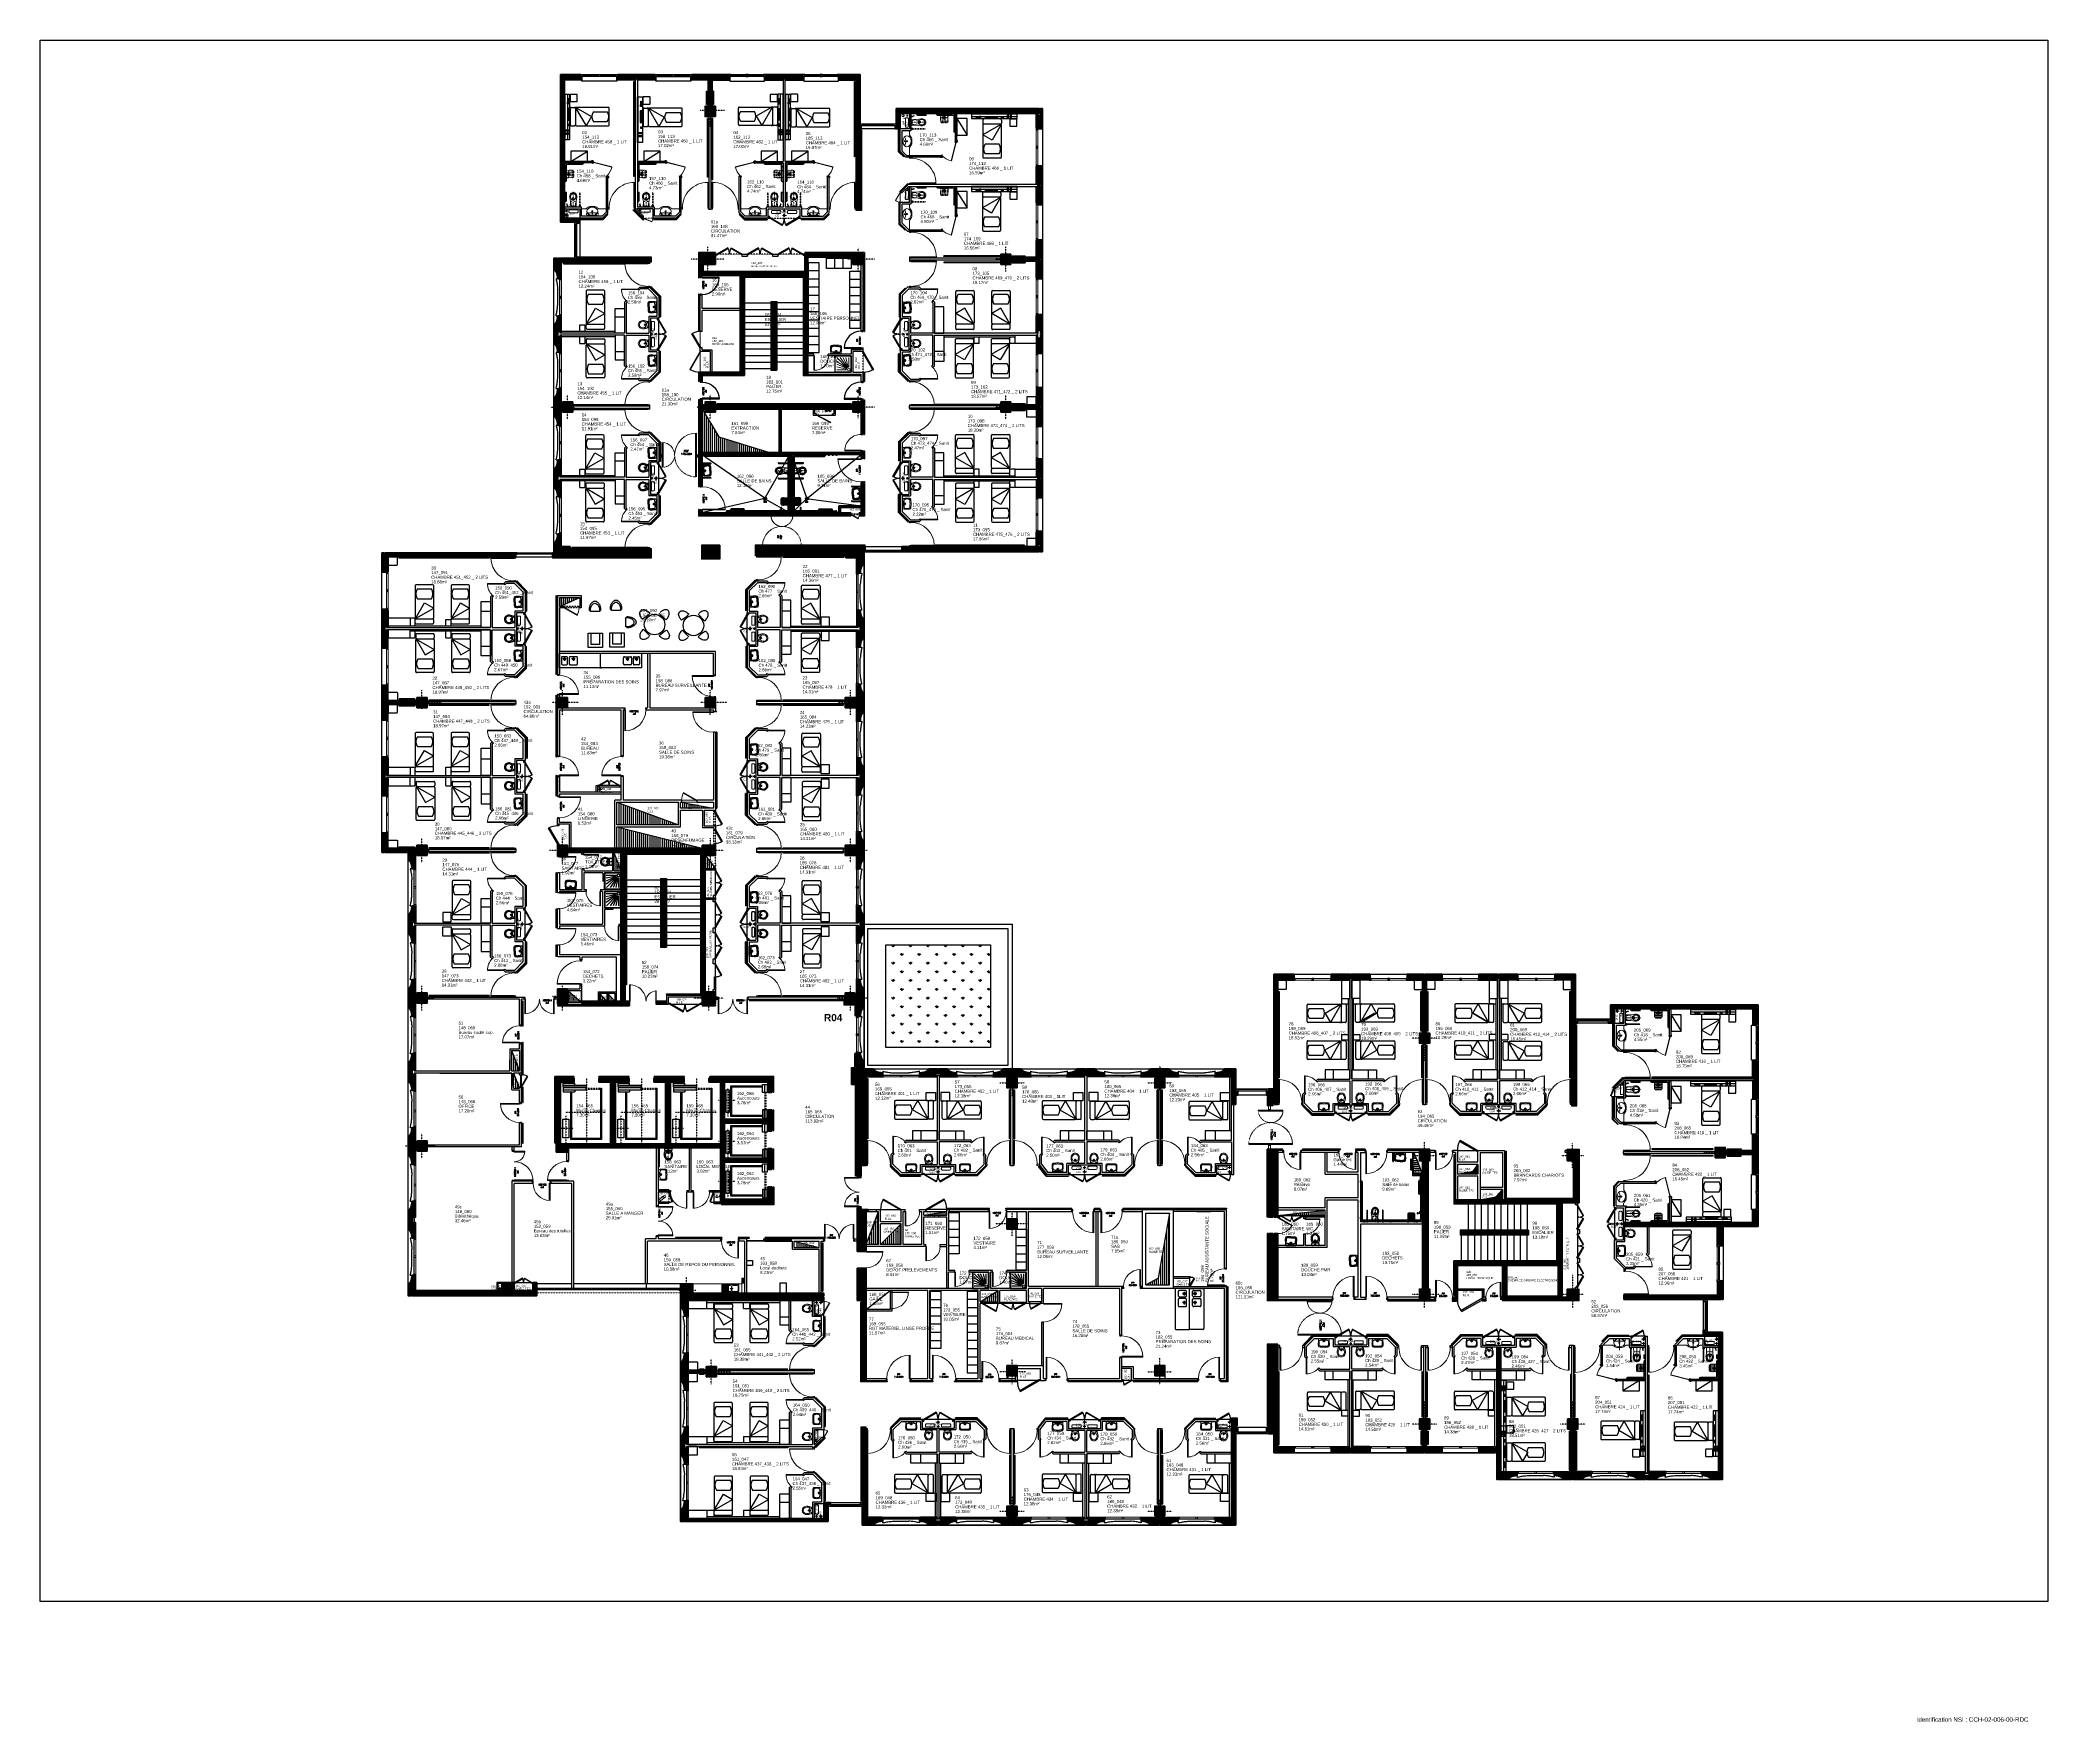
# Paper-space layout '90x70' of a CAD drawing. Header units: metres. Extents: x -1303 to -403, y -759 to -5.
# The model-space entities are those that its viewports show. They can reach past a viewport. Long polylines and large blocks are cut down to what shows.
import ezdxf
from ezdxf.enums import TextEntityAlignment as Align

# ---------------------------------------------------------------- set-up
doc = ezdxf.new("R2010")
doc.units = ezdxf.units.M
doc.header["$LTSCALE"] = 0.6
doc.header["$MEASUREMENT"] = 0
for name, pattern in [('CACHÉ', [0.25, 0.125, -0.125]), ('CONTINU', [0]), ('HIDDEN2', [0.1875, 0.125, -0.0625]), ('POINTILLÉS', [0.1, 0.05, -0.05])]:
    doc.linetypes.add(name, pattern=pattern)
doc.layers.get('0').update_dxf_attribs({"linetype": 'CONTINUOUS'})
for name, color, linetype in [('001axes', 1, 'CONTINUOUS'), ('006 sanitaire', 5, 'CONTINUOUS'), ('009 main courante', 181, 'CONTINUOUS'), ('00_Fmult', 7, 'CONTINUOUS'), ('011 S1', 1, 'CONTINUOUS'), ('4', 4, 'CONTINUOUS'), ('400 Lits', 150, 'CONTINUOUS'), ('A_ACCÈS', 7, 'CONTINUOUS'), ('A_AGENC', 204, 'CONTINUOUS'), ('A_EQMP', 142, 'CONTINUOUS'), ('A_Etiqu_Gaine', 8, 'CONTINUOUS'), ('A_Etiqu_Gaine_ancien', 8, 'CONTINUOUS'), ('A_Etiqu_Gaine_code', 8, 'CONTINUOUS'), ('A_Etiqu_Local', 8, 'CONTINUOUS'), ('A_Etiqu_Local_ancien', 8, 'CONTINUOUS'), ('A_HACH_CLOIS', 7, 'CONTINU'), ('A_HACH_STRUC', 7, 'CONTINUOUS'), ('A_MUR_CLOI', 7, 'CONTINUOUS'), ('A_MUR_CLOIS', 8, 'CONTINU'), ('A_MURS_ALÈG', 7, 'CONTINU'), ('A_VEGETATION', 3, 'CONTINUOUS'), ('futur', 30, 'CONTINUOUS'), ('maçonnerie', 7, 'CONTINUOUS'), ("Protection d'angle", 7, 'CONTINUOUS'), ('TEXTE', 8, 'CONTINU')]:
    doc.layers.add(name, color=color, linetype=linetype)
for name, color, linetype, lineweight in [('A_CHASS', 4, 'CONTINU', 0), ('A_MURS_CLOI', 7, 'CONTINU', 20), ('A_MURS_STRU', 7, 'CONTINU', 40), ('A_PORT', 8, 'CONTINUOUS', 0), ('A_PORTE', 8, 'CONTINU', 0), ('A_SANI', 5, 'CONTINU', 0), ('CONTOUR', 54, 'CONTINUOUS', 30)]:
    doc.layers.add(name, color=color, linetype=linetype, lineweight=lineweight)
doc.styles.add('ARIAL', font='arial.ttf')
doc.styles.add('Attribut', font='arial.ttf')
doc.styles.add('ROMANS', font='ROMANS')
doc.styles.add('ROMANS8', font='romans8', dxfattribs={"height": 10})
doc.styles.add('TEXT_1', font='arial.ttf', dxfattribs={"height": 0.1})
pattern_1 = [(45, (152.699533, 115.665665), (-0.026516504, 0.026516504), [])]

# ---------------------------------------------------------------- blocks, each defined once
blk = doc.blocks.new('BROCA4-G171')
at = {"layer": '006 sanitaire', "linetype": 'Continuous'}
for p, q in [((13.096249, 18.100876), (13.218319, 18.100876)), ((13.164608, 18.149704), (13.164608, 18.037399))]:
    blk.add_line(p, q, dxfattribs=at)
blk.add_lwpolyline([(12.963506, 18.009849, 0.092603), (12.973681, 17.91492, 0.097518), (13.016058, 17.834678, 0.107322), (13.085472, 17.778927, 0.116228), (13.165647, 17.760035, 0.11669), (13.245731, 17.778983, 0.108258), (13.314557, 17.834678, 0.098236), (13.356164, 17.914804, 0.092772), (13.365517, 18.009848, 0.094013)], format="xyb", dxfattribs=at)
for points in [[(12.964413, 18.010544), (12.966108, 18.029907), (12.96821, 18.047093), (12.970638, 18.062267), (12.97331, 18.075596), (12.976145, 18.087245), (12.979061, 18.09738), (12.981977, 18.106167), (12.984812, 18.113773), (12.987484, 18.120363), (12.989912, 18.126104), (12.989912, 18.126104), (12.991011, 18.128708), (12.992034, 18.131163), (12.992984, 18.133493), (12.993866, 18.13572), (12.994684, 18.137866), (12.995444, 18.139954), (12.996149, 18.142007), (12.996804, 18.144046), (12.997414, 18.146096), (12.997982, 18.148178), (12.997982, 18.148178), (12.998513, 18.15031), (12.999009, 18.152488), (12.999471, 18.154705), (12.999899, 18.156951), (13.000296, 18.15922), (13.000663, 18.161501), (13.001, 18.163787), (13.001309, 18.16607), (13.001591, 18.168341), (13.001848, 18.170592), (13.001848, 18.170592), (13.002289, 18.175016), (13.002642, 18.179355), (13.002917, 18.183641), (13.003124, 18.187903), (13.003272, 18.192171), (13.003371, 18.196474), (13.003431, 18.200843), (13.003462, 18.205308), (13.003474, 18.209898), (13.003475, 18.214643)], [(13.364803, 18.010544), (13.361877, 18.029907), (13.35897, 18.047093), (13.356102, 18.062267), (13.353293, 18.075596), (13.350562, 18.087245), (13.347928, 18.09738), (13.345412, 18.106167), (13.343032, 18.113773), (13.340809, 18.120363), (13.338762, 18.126104), (13.338762, 18.126104), (13.337809, 18.128708), (13.3369, 18.131163), (13.33603, 18.133493), (13.335194, 18.13572), (13.334387, 18.137866), (13.333605, 18.139954), (13.332843, 18.142007), (13.332095, 18.144046), (13.331357, 18.146096), (13.330624, 18.148178), (13.330624, 18.148178), (13.329892, 18.15031), (13.329165, 18.152488), (13.328448, 18.154705), (13.327746, 18.156951), (13.327063, 18.15922), (13.326405, 18.161501), (13.325776, 18.163787), (13.325181, 18.16607), (13.324625, 18.168341), (13.324113, 18.170592), (13.324113, 18.170592), (13.323231, 18.175016), (13.322525, 18.179355), (13.321975, 18.183641), (13.321561, 18.187903), (13.321265, 18.192171), (13.321066, 18.196474), (13.320946, 18.200843), (13.320884, 18.205308), (13.320861, 18.209898), (13.320858, 18.214643)]]:
    blk.add_lwpolyline(points, dxfattribs=at)
for points in [[(12.99371, 18.235855), (12.99371, 18.300367, -0.414214), (13.023708, 18.330367), (13.300623, 18.330368, -0.414214), (13.330623, 18.300367), (13.330624, 18.235855, -0.414214), (13.300623, 18.205855), (13.023708, 18.205856, -0.414214)], [(13.168246, 17.812803, 0.110065), (13.226413, 17.827034, 0.102556), (13.276961, 17.866557, 0.093461), (13.309184, 17.923304, 0.087911), (13.319862, 17.991784, 0.087911), (13.30636, 18.059765, 0.093461), (13.271816, 18.11513, 0.102556), (13.219676, 18.152527, 0.110065), (13.16097, 18.164339, 0.110065), (13.102803, 18.150108, 0.102556), (13.052255, 18.110586, 0.093461), (13.020032, 18.053839, 0.087911), (13.009354, 17.985358, 0.087911), (13.022856, 17.917378, 0.093461), (13.0574, 17.862012, 0.102556), (13.10954, 17.824615, 0.110065)]]:
    blk.add_lwpolyline(points, format="xyb", close=True, dxfattribs=at)
for centre, radius in [((13.057186, 18.188766), 0.010462), ((13.164608, 18.100876), 0.038283), ((13.164608, 18.100876), 0.027569), ((13.164608, 18.274216), 0.01664), ((13.164608, 18.274216), 0.016619), ((13.164608, 18.274216), 0.009631), ((13.164608, 18.274216), 0.000007), ((13.267147, 18.188766), 0.010462)]:
    blk.add_circle(centre, radius, dxfattribs=at)
blk = doc.blocks.new("Protection d'angle")
at = {"layer": "Protection d'angle", "color": 7}
blk.add_lwpolyline([(-0.01, 0.35, 0, 0, 0), (-0.01, 0.15, 0, 0, 0), (0, 0.15, 0, 0, 0), (0, 0.14, 0, 0, 0), (-0.01, 0.14, 0, 0, 0), (-0.01, 0.04, 0, 0, 0), (0, 0.01, 0, 0, -0.490349), (0.01, -0.01, 0, 0, -0.490349), (-0.01, 0, 0, 0, 0), (-0.04, 0.01, 0, 0, 0), (-0.14, 0.01, 0, 0, 0), (-0.14, 0, 0, 0, 0), (-0.15, 0, 0, 0, 0), (-0.15, 0.01, 0, 0, 0), (-0.35, 0.01, 0.01, 0.01, 0), (-0.36, 0.01, 0.01, 0.01, 1), (-0.36, 0, 0.01, 0.01, 0), (-0.02, -0.02, 0.01, 0.01, 0.413602), (0.02, -0.02, 0.01, 0.01, 0.414214), (0.02, 0.02, 0.01, 0.01, 0), (0, 0.36, 0.01, 0.01, 1), (-0.01, 0.36, 0.01, 0.01, 0), (-0.01, 0.35, 0, 0, 0)], format="xyseb", dxfattribs=at)
blk = doc.blocks.new('A_Etiqu_Local')
at = {"style": 'Attribut', "flags": 1}
for tag, p in [('CODE_HOPITAL', (-0.446, 1.632)), ('CODE_SITE', (-0.446, 1.407)), ('CODE_BATIMENT', (-0.446, 1.182)), ('CODE_SECTEUR', (-0.446, 0.957)), ('CODE_ETAGE', (-0.446, 0.732)), ('SECTEUR_ACTIVITE', (-0.446, -1.068)), ('NOM_NORMALISE', (-0.446, -0.843)), ('VOLUME', (-0.446, -1.518)), ('SOUS_SECTEUR_ACTIVITE', (-0.446, -1.293)), ('SERVICE', (-0.446, -1.743)), ('CODE_UG', (-0.446, -1.968)), ('CODE_UA', (-0.446, -2.193)), ('CODE_POLE', (-0.446, -2.418)), ('OCCUPANT_EXTERNE', (-0.446, -2.643)), ('DISPONIBILITE', (-0.446, -2.868)), ('ACCES_HANDICAPES', (-0.446, -3.093)), ('AMIANTE', (-0.446, -3.768)), ('NATURE_SOL', (-0.446, -3.318)), ('RISQUE_LABORATOIRE', (-0.446, -3.543))]:
    blk.add_attdef(tag, p, '', height=0.15, dxfattribs=at)
at = {"layer": 'A_Etiqu_Local', "style": 'Attribut'}
for tag, p in [('CODE_PIECE', (-0.446, 0.282)), ('NOM_USAGE', (-0.446, 0.057)), ('SURFACE', (-0.446, -0.168))]:
    blk.add_attdef(tag, p, '', height=0.15, dxfattribs=at)
at = {"layer": 'A_Etiqu_Local_ancien', "style": 'Attribut'}
blk.add_attdef('CODE_PIECE_ANCIEN', (-0.446, 0.507), '', height=0.15, dxfattribs=at)
blk = doc.blocks.new('A_Etiqu_Gaine')
at = {"style": 'Attribut', "flags": 1}
for tag, p in [('CODE_HOPITAL', (-0.432, 0.865)), ('CODE_SITE', (-0.432, 0.715)), ('CODE_BATIMENT', (-0.432, 0.565)), ('CODE_SECTEUR', (-0.432, 0.415)), ('CODE_ETAGE', (-0.432, 0.265)), ('SECTEUR_ACTIVITE', (-0.432, -0.485)), ('SOUS_SECTEUR_ACTIVITE', (-0.432, -0.635)), ('SURFACE', (-0.432, -0.785)), ('CODE_UG', (-0.432, -0.935)), ('NOM_NORMALISE', (-0.432, -0.335)), ('AMIANTE', (-0.432, -1.235)), ('CODE_POLE', (-0.432, -1.085))]:
    blk.add_attdef(tag, p, '', height=0.1, dxfattribs=at)
at = {"layer": 'A_Etiqu_Gaine', "style": 'Attribut'}
blk.add_attdef('NOM_USAGE', (-0.432, -0.185), '', height=0.1, dxfattribs=at)
at = {"layer": 'A_Etiqu_Gaine_ancien', "style": 'Attribut'}
blk.add_attdef('CODE_PIECE_ANCIEN', (-0.432, 0.115), '', height=0.1, dxfattribs=at)
at = {"layer": 'A_Etiqu_Gaine_code', "style": 'Attribut'}
blk.add_attdef('CODE_PIECE', (-0.432, -0.035), '', height=0.1, dxfattribs=at)
blk = doc.blocks.new('BROCA4-G885')
at = {"layer": '006 sanitaire', "linetype": 'Continuous'}
for points in [[(20.977751, 56.957928), (20.933792, 56.960894), (20.89656, 56.963823), (20.865444, 56.966733), (20.839831, 56.969644), (20.819113, 56.972575), (20.802677, 56.975545), (20.789913, 56.978573), (20.78021, 56.981678), (20.772957, 56.984879), (20.767544, 56.988195), (20.767544, 56.988195), (20.765344, 56.989906), (20.76342, 56.991678), (20.761743, 56.993537), (20.760281, 56.99551), (20.759005, 56.997624), (20.757884, 56.999906), (20.756887, 57.002382), (20.755984, 57.00508), (20.755145, 57.008026), (20.754339, 57.011247), (20.754339, 57.011247), (20.752748, 57.018559), (20.751194, 57.026913), (20.749699, 57.036146), (20.748291, 57.046092), (20.746993, 57.056587), (20.745831, 57.067466), (20.744829, 57.078565), (20.744014, 57.089718), (20.743409, 57.100761), (20.74304, 57.11153)], [(20.974394, 56.957928), (21.018356, 56.960894), (21.055591, 56.963823), (21.086709, 56.966733), (21.112322, 56.969644), (21.13304, 56.972575), (21.149476, 56.975545), (21.162239, 56.978573), (21.171941, 56.981678), (21.179193, 56.984879), (21.184607, 56.988195), (21.184607, 56.988195), (21.186807, 56.989906), (21.188731, 56.991678), (21.190409, 56.993537), (21.19187, 56.99551), (21.193147, 56.997624), (21.194269, 56.999906), (21.195267, 57.002382), (21.19617, 57.00508), (21.19701, 57.008026), (21.197817, 57.011247), (21.197817, 57.011247), (21.199409, 57.018561), (21.200965, 57.026931), (21.20246, 57.036205), (21.203871, 57.046232), (21.205172, 57.05686), (21.206339, 57.067937), (21.207346, 57.079313), (21.20817, 57.090835), (21.208784, 57.102352), (21.209166, 57.113712)]]:
    blk.add_lwpolyline(points, dxfattribs=at)
blk = doc.blocks.new('BROCA4-G886')
at = {"layer": '006 sanitaire', "linetype": 'Continuous'}
for points in [[(20.977751, 57.25996), (20.933792, 57.259568), (20.89656, 57.2587), (20.865444, 57.257394), (20.839831, 57.255689), (20.819113, 57.253621), (20.802677, 57.25123), (20.789913, 57.248553), (20.78021, 57.245628), (20.772957, 57.242494), (20.767544, 57.239187), (20.767544, 57.239187), (20.765344, 57.237476), (20.76342, 57.235704), (20.761743, 57.233845), (20.760281, 57.231872), (20.759005, 57.229758), (20.757884, 57.227477), (20.756887, 57.225001), (20.755984, 57.222303), (20.755145, 57.219357), (20.754339, 57.216136), (20.754339, 57.216136), (20.752748, 57.208825), (20.751194, 57.20047), (20.749699, 57.191237), (20.748291, 57.18129), (20.746993, 57.170794), (20.745831, 57.159915), (20.744829, 57.148815), (20.744014, 57.137661), (20.743409, 57.126618), (20.74304, 57.115849)], [(20.974394, 57.25996), (21.018356, 57.259568), (21.055591, 57.2587), (21.086709, 57.257394), (21.112322, 57.255689), (21.13304, 57.253621), (21.149476, 57.25123), (21.162239, 57.248553), (21.171941, 57.245628), (21.179193, 57.242494), (21.184607, 57.239187), (21.184607, 57.239187), (21.186807, 57.237476), (21.188731, 57.235704), (21.190409, 57.233845), (21.19187, 57.231872), (21.193147, 57.229758), (21.194269, 57.227477), (21.195267, 57.225001), (21.19617, 57.222303), (21.19701, 57.219357), (21.197817, 57.216136), (21.197817, 57.216136), (21.199409, 57.208823), (21.200965, 57.200453), (21.20246, 57.191178), (21.203871, 57.18115), (21.205172, 57.170522), (21.206339, 57.159443), (21.207346, 57.148067), (21.20817, 57.136544), (21.208784, 57.125027), (21.209166, 57.113667)]]:
    blk.add_lwpolyline(points, dxfattribs=at)
blk = doc.blocks.new('P80bt10')
for p, q in [((0, 0.1), (0, 0)), ((0, 0.1), (0.035, 0.1)), ((0, 0), (0.05, 0)), ((0.035, 0.93), (0.035, 0.1)), ((0.035, 0.1), (0.075, 0.1)), ((0.035, 0.1), (0.035, 0.06)), ((0.035, 0.06), (0.05, 0.06)), ((0.05, 0.06), (0.05, 0)), ((0.075, 0.929), (0.075, 0.1)), ((0.865, 0.06), (0.85, 0.06)), ((0.85, 0.06), (0.85, 0)), ((0.9, 0), (0.85, 0)), ((0.865, 0.1), (0.865, 0.06)), ((0.9, 0.1), (0.865, 0.1)), ((0.9, 0.1), (0.9, 0))]:
    blk.add_line(p, q)
blk.add_arc((0.035, 0.1), 0.83, 0, 90)
at = {"style": 'ROMANS8'}
for tag, p in [('DEF', (0.416, 0.239)), ('DIM', (0.409, 0.124))]:
    blk.add_attdef(tag, text='', height=0.08, dxfattribs=at).set_placement(p, align=Align.CENTER)
blk = doc.blocks.new('BATI-10')
for p, q in [((0, 0.1), (0, 0)), ((0, 0.1), (0.035, 0.1)), ((0, 0), (0.05, 0)), ((0.035, 0.1), (0.035, 0.06)), ((0.035, 0.06), (0.05, 0.06)), ((0.05, 0.06), (0.05, 0))]:
    blk.add_line(p, q)
blk = doc.blocks.new('P110bt10')
for p, q in [((0.035, 1.23), (0.035, 0.1)), ((0.075, 1.229), (0.075, 0.1)), ((0.035, 0.1), (0.075, 0.1))]:
    blk.add_line(p, q)
blk.add_arc((0.035, 0.1), 1.13, 0, 90)
blk.add_blockref('BATI-10', (0, 0))
at = {"xscale": -1}
blk.add_blockref('BATI-10', (1.2, 0), dxfattribs=at)
at = {"style": 'ROMANS8'}
for tag, p in [('DEF', (0.595, 0.256)), ('DIM', (0.586, 0.134))]:
    blk.add_attdef(tag, text='', height=0.08, dxfattribs=at).set_placement(p, align=Align.CENTER)
blk = doc.blocks.new('P100bt10')
for p, q in [((0.035, 1.13), (0.035, 0.1)), ((0.075, 1.129), (0.075, 0.1)), ((0.035, 0.1), (0.075, 0.1))]:
    blk.add_line(p, q)
blk.add_arc((0.035, 0.1), 1.03, 0, 90)
blk.add_blockref('BATI-10', (0, 0))
at = {"xscale": -1}
blk.add_blockref('BATI-10', (1.1, 0), dxfattribs=at)
at = {"style": 'ROMANS8'}
for tag, p in [('DEF', (0.502, 0.256)), ('DIM', (0.493, 0.134))]:
    blk.add_attdef(tag, text='', height=0.08, dxfattribs=at).set_placement(p, align=Align.CENTER)
blk = doc.blocks.new('P90bt10')
for p, q in [((0.035, 1.03), (0.035, 0.1)), ((0.075, 1.029), (0.075, 0.1)), ((0.035, 0.1), (0.075, 0.1))]:
    blk.add_line(p, q)
blk.add_arc((0.035, 0.1), 0.93, 0, 90)
blk.add_blockref('BATI-10', (0, 0))
at = {"xscale": -1}
blk.add_blockref('BATI-10', (1, 0), dxfattribs=at)
at = {"style": 'ROMANS8'}
for tag, p in [('DEF', (0.47, 0.256)), ('DIM', (0.461, 0.134))]:
    blk.add_attdef(tag, text='', height=0.08, dxfattribs=at).set_placement(p, align=Align.CENTER)
blk = doc.blocks.new('P140-bt10')
for p, q in [((0, 0.1), (0, 0)), ((0, 0.1), (0.035, 0.1)), ((0, 0), (0.05, 0)), ((0.035, 0.815), (0.035, 0.1)), ((0.035, 0.1), (0.075, 0.1)), ((0.035, 0.1), (0.035, 0.06)), ((0.035, 0.06), (0.05, 0.06)), ((0.05, 0.06), (0.05, 0)), ((0.075, 0.814), (0.075, 0.1)), ((1.425, 0.814), (1.425, 0.1)), ((1.465, 0.1), (1.425, 0.1)), ((1.465, 0.06), (1.45, 0.06)), ((1.45, 0.06), (1.45, 0)), ((1.5, 0), (1.45, 0)), ((1.465, 0.815), (1.465, 0.1)), ((1.465, 0.1), (1.465, 0.06)), ((1.5, 0.1), (1.465, 0.1)), ((1.5, 0.1), (1.5, 0)), ((1.5, 0), (1.5, 0))]:
    blk.add_line(p, q)
for centre, start, end in [((0.035, 0.1), 0, 90), ((1.465, 0.1), 90, 180)]:
    blk.add_arc(centre, 0.715, start, end)
at = {"style": 'ROMANS8'}
for tag, p in [('DEF', (0.372, 0.239)), ('DIM', (0.367, 0.122))]:
    blk.add_attdef(tag, text='', height=0.08, dxfattribs=at).set_placement(p, align=Align.CENTER)
blk = doc.blocks.new('P140-90-bt10')
for p, q in [((0.037, 1.016), (0.037, 0.101)), ((0.077, 1.015), (0.077, 0.101)), ((0.002, 0.101), (0.002, 0.001)), ((0.002, 0.101), (0.037, 0.101)), ((0.002, 0.001), (0.052, 0.001)), ((0.037, 0.101), (0.077, 0.101)), ((0.037, 0.101), (0.037, 0.061)), ((0.037, 0.061), (0.052, 0.061)), ((0.052, 0.061), (0.052, 0.001)), ((1.427, 0.614), (1.427, 0.101)), ((1.427, 0.101), (1.467, 0.101)), ((1.467, 0.061), (1.452, 0.061)), ((1.452, 0.061), (1.452, 0.001)), ((1.502, 0.001), (1.452, 0.001)), ((1.467, 0.616), (1.467, 0.101)), ((1.467, 0.101), (1.467, 0.061)), ((1.502, 0.101), (1.467, 0.101)), ((1.502, 0.101), (1.502, 0.001))]:
    blk.add_line(p, q)
for centre, radius, start, end in [((0.037, 0.101), 0.915, 0, 90), ((1.467, 0.101), 0.515, 90, 180)]:
    blk.add_arc(centre, radius, start, end)
at = {"style": 'ROMANS8'}
for tag, p in [('DEF', (0.462, 0.225)), ('DIM', (0.454, 0.103))]:
    blk.add_attdef(tag, text='', height=0.08, dxfattribs=at).set_placement(p, align=Align.CENTER)
blk = doc.blocks.new('P90-bt10')
for p, q in [((0.035, 1.03), (0.035, 0.1)), ((0.075, 1.029), (0.075, 0.1)), ((0.035, 0.1), (0.075, 0.1))]:
    blk.add_line(p, q)
blk.add_arc((0.035, 0.1), 0.93, 0, 90)
blk.add_blockref('BATI-10', (0, 0))
at = {"xscale": -1}
blk.add_blockref('BATI-10', (1, 0), dxfattribs=at)
at = {"style": 'ROMANS8'}
for tag, p in [('DEF', (0.47, 0.256)), ('DIM', (0.461, 0.134))]:
    blk.add_attdef(tag, text='', height=0.08, dxfattribs=at).set_placement(p, align=Align.CENTER)
blk = doc.blocks.new('P110-bt10')
for p, q in [((0.035, 1.23), (0.035, 0.1)), ((0.075, 1.229), (0.075, 0.1)), ((0.035, 0.1), (0.075, 0.1))]:
    blk.add_line(p, q)
blk.add_arc((0.035, 0.1), 1.13, 0, 90)
blk.add_blockref('BATI-10', (0, 0))
at = {"xscale": -1}
blk.add_blockref('BATI-10', (1.2, 0), dxfattribs=at)
at = {"style": 'ROMANS8'}
for tag, p in [('DEF', (0.595, 0.256)), ('DIM', (0.586, 0.134))]:
    blk.add_attdef(tag, text='', height=0.08, dxfattribs=at).set_placement(p, align=Align.CENTER)
blk = doc.blocks.new('P80-bt10')
for p, q in [((0, 0.1), (0, 0)), ((0, 0.1), (0.035, 0.1)), ((0, 0), (0.05, 0)), ((0.035, 0.93), (0.035, 0.1)), ((0.035, 0.1), (0.075, 0.1)), ((0.035, 0.1), (0.035, 0.06)), ((0.035, 0.06), (0.05, 0.06)), ((0.05, 0.06), (0.05, 0)), ((0.075, 0.929), (0.075, 0.1)), ((0.865, 0.06), (0.85, 0.06)), ((0.85, 0.06), (0.85, 0)), ((0.9, 0), (0.85, 0)), ((0.865, 0.1), (0.865, 0.06)), ((0.9, 0.1), (0.865, 0.1)), ((0.9, 0.1), (0.9, 0))]:
    blk.add_line(p, q)
blk.add_arc((0.035, 0.1), 0.83, 0, 90)
at = {"style": 'ROMANS8'}
for tag, p in [('DEF', (0.416, 0.239)), ('DIM', (0.409, 0.124))]:
    blk.add_attdef(tag, text='', height=0.08, dxfattribs=at).set_placement(p, align=Align.CENTER)
blk = doc.blocks.new('P100-bt10')
for p, q in [((0.035, 1.13), (0.035, 0.1)), ((0.075, 1.129), (0.075, 0.1)), ((0.035, 0.1), (0.075, 0.1))]:
    blk.add_line(p, q)
blk.add_arc((0.035, 0.1), 1.03, 0, 90)
blk.add_blockref('BATI-10', (0, 0))
at = {"xscale": -1}
blk.add_blockref('BATI-10', (1.1, 0), dxfattribs=at)
at = {"style": 'ROMANS8'}
for tag, p in [('DEF', (0.502, 0.256)), ('DIM', (0.493, 0.134))]:
    blk.add_attdef(tag, text='', height=0.08, dxfattribs=at).set_placement(p, align=Align.CENTER)
blk = doc.blocks.new('A$C26E73A60')
at = {"layer": '006 sanitaire', "linetype": 'Continuous'}
for p, q in [((0, 0.27), (0.001, 0.321)), ((0, 0.274), (0.001, 0.222)), ((0.001, 0.321), (0.002, 0.365)), ((0.001, 0.222), (0.002, 0.179)), ((0.002, 0.365), (0.004, 0.401)), ((0.002, 0.179), (0.004, 0.142)), ((0.004, 0.401), (0.006, 0.431)), ((0.004, 0.142), (0.006, 0.112)), ((0.006, 0.431), (0.009, 0.456)), ((0.006, 0.112), (0.009, 0.088)), ((0.009, 0.456), (0.012, 0.475)), ((0.009, 0.088), (0.012, 0.069)), ((0.012, 0.475), (0.015, 0.49)), ((0.012, 0.069), (0.015, 0.054)), ((0.015, 0.49), (0.019, 0.501)), ((0.015, 0.054), (0.019, 0.042)), ((0.019, 0.501), (0.023, 0.51)), ((0.019, 0.042), (0.023, 0.033)), ((0.023, 0.51), (0.028, 0.517)), ((0.023, 0.033), (0.028, 0.027)), ((0.028, 0.517), (0.03, 0.519)), ((0.028, 0.027), (0.03, 0.024)), ((0.03, 0.519), (0.033, 0.522)), ((0.03, 0.024), (0.033, 0.022)), ((0.033, 0.522), (0.035, 0.524)), ((0.033, 0.022), (0.035, 0.02)), ((0.035, 0.524), (0.038, 0.526)), ((0.035, 0.02), (0.038, 0.018)), ((0.038, 0.526), (0.041, 0.528)), ((0.038, 0.018), (0.041, 0.016)), ((0.041, 0.528), (0.045, 0.529)), ((0.041, 0.016), (0.045, 0.014)), ((0.045, 0.529), (0.048, 0.53)), ((0.045, 0.014), (0.048, 0.013)), ((0.048, 0.53), (0.052, 0.532)), ((0.048, 0.013), (0.052, 0.012)), ((0.051, 0.314), (0.052, 0.351)), ((0.051, 0.27), (0.051, 0.314)), ((0.051, 0.273), (0.051, 0.229)), ((0.051, 0.229), (0.052, 0.192)), ((0.052, 0.532), (0.057, 0.533)), ((0.052, 0.351), (0.053, 0.382)), ((0.052, 0.192), (0.053, 0.161)), ((0.052, 0.012), (0.057, 0.011)), ((0.053, 0.382), (0.055, 0.407)), ((0.053, 0.161), (0.055, 0.135)), ((0.055, 0.407), (0.057, 0.428)), ((0.055, 0.135), (0.057, 0.114)), ((0.057, 0.533), (0.062, 0.534)), ((0.057, 0.428), (0.06, 0.445)), ((0.057, 0.114), (0.06, 0.098)), ((0.057, 0.011), (0.062, 0.01)), ((0.06, 0.445), (0.062, 0.457)), ((0.06, 0.098), (0.062, 0.085)), ((0.062, 0.534), (0.067, 0.535)), ((0.062, 0.457), (0.065, 0.467)), ((0.062, 0.085), (0.065, 0.075)), ((0.062, 0.01), (0.067, 0.009)), ((0.065, 0.467), (0.068, 0.474)), ((0.065, 0.075), (0.068, 0.068)), ((0.067, 0.535), (0.073, 0.536)), ((0.067, 0.009), (0.073, 0.008)), ((0.068, 0.474), (0.072, 0.48)), ((0.068, 0.068), (0.072, 0.063)), ((0.072, 0.48), (0.073, 0.482)), ((0.072, 0.063), (0.073, 0.061)), ((0.073, 0.536), (0.079, 0.537)), ((0.073, 0.482), (0.075, 0.484)), ((0.073, 0.061), (0.075, 0.059)), ((0.073, 0.008), (0.079, 0.007)), ((0.075, 0.484), (0.077, 0.486)), ((0.075, 0.059), (0.077, 0.057)), ((0.077, 0.486), (0.079, 0.487)), ((0.077, 0.057), (0.079, 0.055)), ((0.079, 0.537), (0.085, 0.538)), ((0.079, 0.487), (0.081, 0.488)), ((0.079, 0.055), (0.081, 0.054)), ((0.079, 0.007), (0.085, 0.006)), ((0.081, 0.488), (0.083, 0.489)), ((0.081, 0.054), (0.083, 0.053)), ((0.083, 0.489), (0.086, 0.49)), ((0.083, 0.053), (0.086, 0.052)), ((0.085, 0.538), (0.091, 0.539)), ((0.085, 0.006), (0.091, 0.005)), ((0.086, 0.49), (0.088, 0.491)), ((0.086, 0.052), (0.088, 0.051)), ((0.088, 0.491), (0.091, 0.492)), ((0.088, 0.051), (0.091, 0.05)), ((0.091, 0.539), (0.098, 0.539)), ((0.091, 0.492), (0.095, 0.493)), ((0.091, 0.05), (0.095, 0.05)), ((0.091, 0.005), (0.098, 0.004)), ((0.095, 0.493), (0.102, 0.495)), ((0.095, 0.05), (0.102, 0.048)), ((0.098, 0.539), (0.105, 0.54)), ((0.098, 0.004), (0.105, 0.003)), ((0.102, 0.495), (0.11, 0.496)), ((0.102, 0.048), (0.11, 0.046)), ((0.105, 0.54), (0.111, 0.541)), ((0.105, 0.003), (0.111, 0.003)), ((0.11, 0.496), (0.12, 0.498)), ((0.11, 0.046), (0.12, 0.045)), ((0.111, 0.541), (0.117, 0.542)), ((0.111, 0.003), (0.117, 0.002)), ((0.117, 0.542), (0.124, 0.542)), ((0.117, 0.002), (0.124, 0.001)), ((0.12, 0.498), (0.13, 0.499)), ((0.12, 0.045), (0.13, 0.043)), ((0.124, 0.542), (0.13, 0.543)), ((0.124, 0.001), (0.13, 0.001)), ((0.13, 0.543), (0.135, 0.543)), ((0.13, 0.499), (0.14, 0.5)), ((0.13, 0.043), (0.14, 0.042)), ((0.13, 0.001), (0.135, 0.001)), ((0.135, 0.543), (0.141, 0.543)), ((0.135, 0.001), (0.141, 0)), ((0.14, 0.5), (0.151, 0.501)), ((0.14, 0.042), (0.151, 0.041)), ((0.141, 0.543), (0.146, 0.543)), ((0.141, 0), (0.146, 0)), ((0.146, 0.543), (0.152, 0.544)), ((0.146, 0), (0.152, 0)), ((0.151, 0.501), (0.162, 0.502)), ((0.151, 0.041), (0.163, 0.04)), ((0.152, 0.544), (0.158, 0.544)), ((0.152, 0), (0.158, 0)), ((0.158, 0.544), (0.164, 0.543)), ((0.158, 0), (0.164, 0)), ((0.162, 0.502), (0.173, 0.503)), ((0.163, 0.04), (0.174, 0.039)), ((0.164, 0.543), (0.17, 0.543)), ((0.164, 0), (0.17, 0)), ((0.17, 0.543), (0.177, 0.543)), ((0.17, 0), (0.177, 0.001)), ((0.173, 0.503), (0.184, 0.504)), ((0.174, 0.039), (0.186, 0.039)), ((0.177, 0.543), (0.185, 0.543)), ((0.177, 0.001), (0.185, 0.001)), ((0.184, 0.504), (0.195, 0.504)), ((0.185, 0.543), (0.201, 0.542)), ((0.185, 0.001), (0.201, 0.002)), ((0.186, 0.039), (0.197, 0.038)), ((0.208, 0.039), (0.197, 0.038)), ((0.21, 0.504), (0.199, 0.504)), ((0.201, 0.542), (0.219, 0.54)), ((0.201, 0.002), (0.219, 0.003)), ((0.22, 0.039), (0.208, 0.039)), ((0.221, 0.503), (0.21, 0.504)), ((0.219, 0.54), (0.24, 0.538)), ((0.219, 0.003), (0.24, 0.005)), ((0.231, 0.04), (0.22, 0.039)), ((0.232, 0.502), (0.221, 0.503)), ((0.243, 0.041), (0.231, 0.04)), ((0.243, 0.501), (0.232, 0.502)), ((0.24, 0.538), (0.263, 0.536)), ((0.24, 0.005), (0.263, 0.007)), ((0.254, 0.5), (0.243, 0.501)), ((0.254, 0.042), (0.243, 0.041)), ((0.298, 0.27), (0.247, 0.27)), ((0.265, 0.499), (0.254, 0.5)), ((0.265, 0.043), (0.254, 0.042)), ((0.263, 0.536), (0.287, 0.534)), ((0.263, 0.007), (0.287, 0.01)), ((0.275, 0.498), (0.265, 0.499)), ((0.275, 0.045), (0.265, 0.043)), ((0.284, 0.496), (0.275, 0.498)), ((0.284, 0.046), (0.275, 0.045)), ((0.292, 0.495), (0.284, 0.496)), ((0.292, 0.048), (0.284, 0.046)), ((0.287, 0.534), (0.313, 0.531)), ((0.287, 0.01), (0.313, 0.012)), ((0.3, 0.493), (0.292, 0.495)), ((0.3, 0.05), (0.292, 0.048)), ((0.298, 0.27), (0.298, 0.333)), ((0.298, 0.27), (0.298, 0.207)), ((0.298, 0.27), (0.349, 0.27)), ((0.303, 0.492), (0.3, 0.493)), ((0.303, 0.05), (0.3, 0.05)), ((0.306, 0.491), (0.303, 0.492)), ((0.306, 0.051), (0.303, 0.05)), ((0.308, 0.49), (0.306, 0.491)), ((0.308, 0.052), (0.306, 0.051)), ((0.311, 0.489), (0.308, 0.49)), ((0.311, 0.053), (0.308, 0.052)), ((0.313, 0.488), (0.311, 0.489)), ((0.313, 0.054), (0.311, 0.053)), ((0.313, 0.531), (0.341, 0.528)), ((0.315, 0.487), (0.313, 0.488)), ((0.315, 0.055), (0.313, 0.054)), ((0.313, 0.012), (0.341, 0.015)), ((0.317, 0.486), (0.315, 0.487)), ((0.317, 0.057), (0.315, 0.055)), ((0.319, 0.484), (0.317, 0.486)), ((0.319, 0.059), (0.317, 0.057)), ((0.321, 0.482), (0.319, 0.484)), ((0.321, 0.061), (0.319, 0.059)), ((0.323, 0.48), (0.321, 0.482)), ((0.323, 0.063), (0.321, 0.061)), ((0.326, 0.474), (0.323, 0.48)), ((0.326, 0.068), (0.323, 0.063)), ((0.329, 0.467), (0.326, 0.474)), ((0.329, 0.075), (0.326, 0.068)), ((0.332, 0.457), (0.329, 0.467)), ((0.332, 0.085), (0.329, 0.075)), ((0.335, 0.445), (0.332, 0.457)), ((0.335, 0.098), (0.332, 0.085)), ((0.338, 0.428), (0.335, 0.445)), ((0.338, 0.114), (0.335, 0.098)), ((0.341, 0.407), (0.338, 0.428)), ((0.341, 0.135), (0.338, 0.114)), ((0.341, 0.528), (0.37, 0.526)), ((0.344, 0.382), (0.341, 0.407)), ((0.344, 0.161), (0.341, 0.135)), ((0.341, 0.015), (0.37, 0.018)), ((0.347, 0.351), (0.344, 0.382)), ((0.347, 0.192), (0.344, 0.161)), ((0.35, 0.314), (0.347, 0.351)), ((0.35, 0.229), (0.347, 0.192)), ((0.353, 0.27), (0.35, 0.314)), ((0.353, 0.273), (0.35, 0.229)), ((0.37, 0.526), (0.4, 0.523)), ((0.37, 0.018), (0.4, 0.021)), ((0.4, 0.523), (0.432, 0.519)), ((0.4, 0.021), (0.432, 0.024)), ((0.407, 0.519), (0.407, 0.024)), ((0.432, 0.519), (0.432, 0.024))]:
    blk.add_line(p, q, dxfattribs=at)
for centre, radius in [((0.298, 0.27), 0.0387), ((0.298, 0.27), 0.0274), ((0.38, 0.27), 0.0204), ((0.38, 0.369), 0.0189), ((0.38, 0.17), 0.0189), ((0.38, 0.369), 0.0144), ((0.38, 0.17), 0.0144)]:
    blk.add_circle(centre, radius, dxfattribs=at)
blk = doc.blocks.new('P70bt10')
for p, q in [((0, 0.1), (0, 0)), ((0, 0.1), (0.035, 0.1)), ((0, 0), (0.05, 0)), ((0.035, 0.83), (0.035, 0.1)), ((0.035, 0.1), (0.075, 0.1)), ((0.035, 0.1), (0.035, 0.06)), ((0.035, 0.06), (0.05, 0.06)), ((0.05, 0.06), (0.05, 0)), ((0.075, 0.829), (0.075, 0.1)), ((0.75, 0.06), (0.75, 0)), ((0.765, 0.06), (0.75, 0.06)), ((0.8, 0), (0.75, 0)), ((0.8, 0.1), (0.765, 0.1)), ((0.765, 0.1), (0.765, 0.06)), ((0.8, 0.1), (0.8, 0))]:
    blk.add_line(p, q)
blk.add_arc((0.035, 0.1), 0.73, 0, 90)
at = {"style": 'ROMANS8'}
for tag, p in [('DEF', (0.372, 0.239)), ('DIM', (0.367, 0.122))]:
    blk.add_attdef(tag, text='', height=0.08, dxfattribs=at).set_placement(p, align=Align.CENTER)
blk = doc.blocks.new('-P175bt10')
at = {"layer": 'A_PORT', "linetype": 'Continuous'}
for p, q in [((0.041, 1.167), (0.041, 0.1)), ((0.087, 1.166), (0.087, 0.1)), ((0, 0.1), (0, 0)), ((0, 0.1), (0.041, 0.1)), ((0.041, 0.1), (0.087, 0.1)), ((0.041, 0.1), (0.041, 0.053)), ((0.041, -0.967), (0.041, 0.1)), ((0.087, -0.966), (0.087, 0.1)), ((1.662, 0.699), (1.662, 0.1)), ((1.662, 0.1), (1.709, 0.1)), ((1.662, -0.499), (1.662, 0.1)), ((1.709, 0.701), (1.709, 0.1)), ((1.709, 0.1), (1.709, 0.053)), ((1.75, 0.1), (1.709, 0.1)), ((1.709, -0.501), (1.709, 0.1)), ((1.75, 0.1), (1.75, 0))]:
    blk.add_line(p, q, dxfattribs=at)
at = {"layer": 'A_PORT'}
for p, q in [((0, 0), (0.087, 0)), ((1.75, 0), (1.662, 0))]:
    blk.add_line(p, q, dxfattribs=at)
at = {"layer": 'A_PORT', "linetype": 'Continuous'}
for centre, radius, start, end in [((0.041, 0.1), 1.067, 0, 90), ((1.709, 0.1), 0.601, 90, 180)]:
    blk.add_arc(centre, radius, start, end, dxfattribs=at)
at = {"layer": 'A_PORT', "linetype": 'CACHÉ'}
for centre, radius, start, end in [((0.041, 0.1), 1.067, 270, 0), ((1.709, 0.1), 0.601, 180, 270)]:
    blk.add_arc(centre, radius, start, end, dxfattribs=at)
at = {"layer": 'A_PORT', "linetype": 'Continuous', "style": 'ROMANS8'}
for tag, p in [('175X204', (0.527, 0.102)), ('PCF', (0.537, 0.245))]:
    blk.add_attdef(tag, text='', height=0.0933, dxfattribs=at).set_placement(p, align=Align.CENTER)

msp = doc.modelspace()

# ---------------------------------------------------------------- hatches: boundary and pattern name
at = {"layer": 'A_EQMP'}
h = msp.add_hatch(dxfattribs=at)
h.set_pattern_fill('ACAD_ISO02W100', color=8, scale=0.005, angle=270, style=0)
h.set_pattern_definition([(270, (153.283713, 117.387087), (-0.025, 5e-18), [0.06, -0.015])])
h.paths.add_polyline_path([(152.84, 113.728), (152.84, 114.298), (152.95, 114.298), (152.95, 113.728)])
h = msp.add_hatch(dxfattribs=at)
h.set_pattern_fill('ACAD_ISO02W100', color=8, scale=0.005, angle=270, style=0)
h.set_pattern_definition([(270, (156.833712, 117.25997), (-0.025, 5e-18), [0.06, -0.015])])
h.paths.add_polyline_path([(156.39, 113.6), (156.39, 114.17), (156.5, 114.17), (156.5, 113.6)])
h = msp.add_hatch(dxfattribs=at)
h.set_pattern_fill('ACAD_ISO02W100', color=8, scale=0.005, angle=270, style=0)
h.set_pattern_definition([(270, (162.765281, 117.386293), (0.025, 5e-18), [0.06, -0.015])])
h.paths.add_polyline_path([(163.209, 113.727), (163.209, 114.297), (163.099, 114.297), (163.099, 113.727)])
h = msp.add_hatch(dxfattribs=at)
h.set_pattern_fill('ACAD_ISO02W100', color=8, scale=0.005, angle=270, style=0)
h.set_pattern_definition([(270, (164.033488, 117.386293), (-0.025, 5e-18), [0.06, -0.015])])
h.paths.add_polyline_path([(163.589, 113.727), (163.589, 114.297), (163.699, 114.297), (163.699, 113.727)])
h = msp.add_hatch(dxfattribs=at)
h.set_pattern_fill('ACAD_ISO02W100', color=8, scale=0.005, angle=360, style=0)
h.set_pattern_definition([(360, (170.12117, 113.462016), (-3e-18, 0.025), [0.06, -0.015])])
h.paths.add_polyline_path([(173.781, 113.906), (173.211, 113.906), (173.211, 113.796), (173.781, 113.796)])
h = msp.add_hatch(dxfattribs=at)
h.set_pattern_fill('ACAD_ISO02W100', color=8, scale=0.005, angle=360, style=0)
h.set_pattern_definition([(360, (170.12117, 109.912046), (-3e-18, 0.025), [0.06, -0.015])])
h.paths.add_polyline_path([(173.781, 110.356), (173.211, 110.356), (173.211, 110.246), (173.781, 110.246)])
h = msp.add_hatch(dxfattribs=at)
h.set_pattern_fill('ACAD_ISO02W100', color=8, scale=0.005, angle=360, style=0)
h.set_pattern_definition([(360, (205.142614, 69.829868), (-3e-18, 0.025), [0.06, -0.015])])
h.paths.add_polyline_path([(208.802, 70.274), (208.232, 70.274), (208.232, 70.164), (208.802, 70.164)])
h = msp.add_hatch(dxfattribs=at)
h.set_pattern_fill('ACAD_ISO02W100', color=8, scale=0.005, angle=360, style=0)
h.set_pattern_definition([(360, (205.142614, 66.33673), (-3e-18, 0.025), [0.06, -0.015])])
h.paths.add_polyline_path([(208.802, 66.781), (208.232, 66.781), (208.232, 66.671), (208.802, 66.671)])
h = msp.add_hatch(dxfattribs=at)
h.set_pattern_fill('ACAD_ISO02W100', color=8, scale=0.005, angle=540, style=0)
h.set_pattern_definition([(180, (211.963112, 60.605481), (4e-34, -0.025), [0.06, -0.015])])
h.paths.add_polyline_path([(208.304, 60.161), (208.874, 60.161), (208.874, 60.271), (208.304, 60.271)])
h = msp.add_hatch(dxfattribs=at)
h.set_pattern_fill('ACAD_ISO02W100', color=8, scale=0.005, angle=450, style=0)
h.set_pattern_definition([(90, (198.900428, 47.686865), (-0.025, -2e-18), [0.06, -0.015])])
h.paths.add_polyline_path([(198.456, 51.346), (198.456, 50.776), (198.566, 50.776), (198.566, 51.346)])
h = msp.add_hatch(dxfattribs=at)
h.set_pattern_fill('ACAD_ISO02W100', color=8, scale=0.005, angle=270, style=0)
h.set_pattern_definition([(270, (204.781732, 53.245556), (0.025, 5e-18), [0.06, -0.015])])
h.paths.add_polyline_path([(205.226, 49.586), (205.226, 50.156), (205.116, 50.156), (205.116, 49.586)])
h = msp.add_hatch(dxfattribs=at)
h.set_pattern_fill('ACAD_ISO02W100', color=8, scale=0.005, angle=270, style=0)
h.set_pattern_definition([(270, (208.331727, 53.245556), (0.025, 5e-18), [0.06, -0.015])])
h.paths.add_polyline_path([(208.776, 49.586), (208.776, 50.156), (208.666, 50.156), (208.666, 49.586)])
h = msp.add_hatch(dxfattribs=at)
h.set_pattern_fill('ACAD_ISO02W100', color=8, scale=0.005, angle=450, style=0)
h.set_pattern_definition([(90, (198.900428, 45.469688), (-0.025, -2e-18), [0.06, -0.015])])
h.paths.add_polyline_path([(198.456, 49.129), (198.456, 48.559), (198.566, 48.559), (198.566, 49.129)])
at = {"layer": 'A_HACH_CLOIS'}
h = msp.add_hatch(dxfattribs=at)
h.set_pattern_fill('ANSI31', color=8, scale=0.3, style=0)
h.set_pattern_definition(pattern_1)
h.paths.add_polyline_path([(153.549, 115.746), (152.7, 115.746), (152.7, 115.666), (153.549, 115.666)])
h = msp.add_hatch(dxfattribs=at)
h.set_pattern_fill('ANSI31', color=8, scale=0.3, style=0)
h.set_pattern_definition([(45, (155.24932, 115.665665), (-0.0265165, 0.0265165), [])])
h.paths.add_polyline_path([(156.15, 115.746), (155.249, 115.746), (155.249, 115.666), (156.15, 115.666)])
h.paths.add_polyline_path([(157.15, 115.746), (156.25, 115.746), (156.25, 115.666), (157.15, 115.666)])
h = msp.add_hatch(dxfattribs=at)
h.set_pattern_fill('ANSI31', color=8, scale=0.3, style=0)
h.set_pattern_definition([(45, (158.850034, 115.665665), (-0.0265165, 0.0265165), [])])
h.paths.add_polyline_path([(159.7, 115.746), (158.85, 115.746), (158.85, 115.666), (159.7, 115.666)])
h.paths.add_polyline_path([(160.749, 115.746), (159.9, 115.746), (159.9, 115.666), (160.749, 115.666)])
h = msp.add_hatch(dxfattribs=at)
h.set_pattern_fill('ANSI31', color=8, scale=0.3, style=0)
h.set_pattern_definition([(45, (162.449025, 115.665665), (-0.0265165, 0.0265165), [])])
h.paths.add_polyline_path([(163.349, 115.746), (162.449, 115.746), (162.449, 115.666), (163.349, 115.666)])
h.paths.add_polyline_path([(164.35, 115.746), (163.45, 115.746), (163.45, 115.666), (164.35, 115.666)])
h = msp.add_hatch(dxfattribs=at)
h.set_pattern_fill('ANSI31', color=8, scale=0.3, style=0)
h.set_pattern_definition([(45, (166.04974, 115.665665), (-0.0265165, 0.0265165), [])])
h.paths.add_polyline_path([(166.9, 115.746), (166.05, 115.746), (166.05, 115.666), (166.9, 115.666)])
h = msp.add_hatch(dxfattribs=at)
h.set_pattern_fill('ANSI31', color=8, scale=0.3, style=0)
h.set_pattern_definition([(45, (175.674573, 113.33622), (-0.0265165, 0.0265165), [])])
h.paths.add_polyline_path([(175.755, 114.046), (175.675, 114.046), (175.675, 113.336), (175.755, 113.336)])
h = msp.add_hatch(dxfattribs=at)
h.set_pattern_fill('ANSI31', color=8, scale=0.3, style=0)
h.set_pattern_definition([(45, (175.674573, 107.046185), (-0.0265165, 0.0265165), [])])
h.paths.add_polyline_path([(175.755, 111.456), (175.675, 111.456), (175.675, 110.596), (175.755, 110.596), (175.755, 110.696)])
h.paths.add_polyline_path([(175.755, 110.346), (175.755, 110.496), (175.675, 110.496), (175.675, 109.686), (175.755, 109.686)])
h.paths.add_polyline_path([(175.755, 107.856), (175.675, 107.856), (175.675, 107.046), (175.755, 107.046)])
h = msp.add_hatch(dxfattribs=at)
h.set_pattern_fill('ANSI31', color=8, scale=0.3, style=0)
h.set_pattern_definition([(45, (152.47486, 103.346433), (-0.0265165, 0.0265165), [])])
h.paths.add_polyline_path([(152.555, 106.796), (152.475, 106.796), (152.475, 106.721), (152.475, 106.721), (152.475, 106.036), (152.555, 106.036)])
h.paths.add_polyline_path([(152.555, 104.156), (152.475, 104.156), (152.475, 103.346), (152.555, 103.346)])
h = msp.add_hatch(dxfattribs=at)
h.set_pattern_fill('ANSI31', color=8, scale=0.3, style=0)
h.set_pattern_definition([(45, (175.674573, 106.03628), (-0.0265165, 0.0265165), [])])
h.paths.add_polyline_path([(175.755, 106.746), (175.755, 106.846), (175.675, 106.846), (175.675, 106.036), (175.755, 106.036)])
h = msp.add_hatch(dxfattribs=at)
h.set_pattern_fill('ANSI31', color=8, scale=0.3, style=0)
h.set_pattern_definition([(45, (175.67458, 102.38656), (-0.0265165, 0.0265165), [])])
h.paths.add_polyline_path([(175.755, 104.206), (175.675, 104.206), (175.675, 103.347), (175.755, 103.347), (175.755, 103.496), (175.755, 103.496)])
h.paths.add_polyline_path([(175.755, 103.246), (175.675, 103.246), (175.675, 102.387), (175.755, 102.387)])
h = msp.add_hatch(dxfattribs=at)
h.set_pattern_fill('ANSI31', color=8, scale=0.3, style=0)
h.set_pattern_definition([(45, (152.47486, 99.871328), (-0.0265165, 0.0265165), [])])
h.paths.add_polyline_path([(152.555, 103.246), (152.475, 103.246), (152.475, 103.121), (152.475, 103.121), (152.475, 102.436), (152.555, 102.436)])
h.paths.add_polyline_path([(152.555, 100.604), (152.475, 100.604), (152.475, 99.921), (152.475, 99.871), (152.555, 99.871)])
h = msp.add_hatch(dxfattribs=at)
h.set_pattern_fill('ANSI31', color=8, scale=0.3, style=0)
h.set_pattern_definition([(45, (175.67491, 98.86145), (-0.0265165, 0.0265165), [])])
h.paths.add_polyline_path([(175.755, 100.656), (175.675, 100.656), (175.675, 99.846), (175.755, 99.846), (175.755, 99.896), (175.755, 99.946), (175.755, 99.946)])
h.paths.add_polyline_path([(175.755, 99.646), (175.675, 99.646), (175.675, 98.861), (175.755, 98.861)])
h = msp.add_hatch(dxfattribs=at)
h.set_pattern_fill('ANSI31', color=8, scale=0.3, style=0)
h.set_pattern_definition([(45, (152.47486, 98.88585), (-0.0265165, 0.0265165), [])])
h.paths.add_polyline_path([(152.555, 99.622), (152.475, 99.622), (152.475, 99.571), (152.475, 99.571), (152.475, 98.886), (152.555, 98.886)])
h = msp.add_hatch(dxfattribs=at)
h.set_pattern_fill('ANSI31', color=8, scale=0.3, style=0)
h.set_pattern_definition([(45, (152.474862, 95.411004), (-0.0265165, 0.0265165), [])])
h.paths.add_polyline_path([(152.555, 97.132), (152.475, 97.132), (152.475, 96.447), (152.475, 96.321), (152.555, 96.321)])
h.paths.add_polyline_path([(152.555, 96.221), (152.475, 96.221), (152.475, 95.411), (152.555, 95.411)])
h = msp.add_hatch(dxfattribs=at)
h.set_pattern_fill('ANSI31', color=8, scale=0.3, style=0)
h.set_pattern_definition([(45, (175.67491, 95.361436), (-0.0265165, 0.0265165), [])])
h.paths.add_polyline_path([(175.755, 97.181), (175.675, 97.181), (175.675, 96.321), (175.755, 96.321)])
h.paths.add_polyline_path([(175.755, 96.221), (175.675, 96.221), (175.675, 95.361), (175.755, 95.361)])
h = msp.add_hatch(dxfattribs=at)
h.set_pattern_fill('ANSI31', color=8, scale=0.3, style=0)
h.set_pattern_definition([(45, (152.474862, 92.946184), (-0.0265165, 0.0265165), [])])
h.paths.add_polyline_path([(152.555, 93.531), (152.475, 93.531), (152.475, 92.996), (152.475, 92.946), (152.555, 92.946)])
h = msp.add_hatch(dxfattribs=at)
h.set_pattern_fill('ANSI31', color=8, scale=0.3, style=0)
h.set_pattern_definition([(45, (175.67491, 92.946184), (-0.0265165, 0.0265165), [])])
h.paths.add_polyline_path([(175.755, 93.656), (175.675, 93.656), (175.675, 92.946), (175.755, 92.946)])
h = msp.add_hatch(dxfattribs=at)
h.set_pattern_fill('ANSI31', color=8, scale=0.3, style=0)
h.set_pattern_definition([(45, (144.02486, 91.73621), (-0.0265165, 0.0265165), [])])
h.paths.add_polyline_path([(144.105, 92.446), (144.025, 92.446), (144.025, 91.736), (144.105, 91.736)])
h = msp.add_hatch(dxfattribs=at)
h.set_pattern_fill('ANSI31', color=8, scale=0.3, style=0)
h.set_pattern_definition([(45, (166.91984, 88.086557), (-0.0265165, 0.0265165), [])])
h.paths.add_polyline_path([(167, 92.346), (167, 92.396), (166.92, 92.396), (166.92, 91.687), (167, 91.687)])
h.paths.add_polyline_path([(167, 89.807), (166.92, 89.807), (166.92, 88.997), (167, 88.997), (167, 89.071)])
h.paths.add_polyline_path([(167, 88.772), (167, 88.897), (166.92, 88.897), (166.92, 88.087), (167, 88.087)])
h = msp.add_hatch(dxfattribs=at)
h.set_pattern_fill('ANSI31', color=8, scale=0.3, style=0)
h.set_pattern_definition([(45, (144.02486, 88.996545), (-0.0265165, 0.0265165), [])])
h.paths.add_polyline_path([(144.105, 89.856), (144.025, 89.856), (144.025, 88.997), (144.105, 88.997)])
h = msp.add_hatch(dxfattribs=at)
h.set_pattern_fill('ANSI31', color=8, scale=0.3, style=0)
h.set_pattern_definition([(45, (144.02486, 88.03606), (-0.0265165, 0.0265165), [])])
h.paths.add_polyline_path([(144.105, 88.896), (144.025, 88.896), (144.025, 88.036), (144.105, 88.036)])
h = msp.add_hatch(dxfattribs=at)
h.set_pattern_fill('ANSI31', color=8, scale=0.3, style=0)
h.set_pattern_definition([(45, (144.02486, 85.446363), (-0.0265165, 0.0265165), [])])
h.paths.add_polyline_path([(144.105, 86.156), (144.025, 86.156), (144.025, 85.446), (144.105, 85.446)])
h = msp.add_hatch(dxfattribs=at)
h.set_pattern_fill('ANSI31', color=8, scale=0.3, style=0)
h.set_pattern_definition([(45, (166.91984, 84.486558), (-0.0265165, 0.0265165), [])])
h.paths.add_polyline_path([(167, 86.207), (166.92, 86.207), (166.92, 85.471), (167, 85.471)])
h.paths.add_polyline_path([(167, 85.222), (166.92, 85.222), (166.92, 84.487), (167, 84.487)])
h = msp.add_hatch(dxfattribs=at)
h.set_pattern_fill('ANSI31', color=8, scale=0.3, style=0)
h.set_pattern_definition([(45, (144.02486, 84.535963), (-0.0265165, 0.0265165), [])])
h.paths.add_polyline_path([(144.105, 85.246), (144.025, 85.246), (144.025, 84.536), (144.105, 84.536)])
h = msp.add_hatch(dxfattribs=at)
h.set_pattern_fill('ANSI31', color=8, scale=0.3, style=0)
h.set_pattern_definition([(45, (144.02486, 78.246183), (-0.0265165, 0.0265165), [])])
h.paths.add_polyline_path([(144.105, 82.656), (144.025, 82.656), (144.025, 81.797), (144.105, 81.797)])
h.paths.add_polyline_path([(144.105, 81.696), (144.025, 81.696), (144.025, 80.836), (144.105, 80.836)])
h.paths.add_polyline_path([(144.105, 78.956), (144.025, 78.956), (144.025, 78.246), (144.105, 78.246)])
h = msp.add_hatch(dxfattribs=at)
h.set_pattern_fill('ANSI31', color=8, scale=0.3, style=0)
h.set_pattern_definition([(45, (166.91984, 81.796525), (-0.0265165, 0.0265165), [])])
h.paths.add_polyline_path([(167, 82.607), (166.92, 82.607), (166.92, 81.797), (167, 81.797), (167, 81.871)])
h = msp.add_hatch(dxfattribs=at)
h.set_pattern_fill('ANSI31', color=8, scale=0.3, style=0)
h.set_pattern_definition([(45, (166.91984, 80.886514), (-0.0265165, 0.0265165), [])])
h.paths.add_polyline_path([(167, 81.697), (166.92, 81.697), (166.92, 80.887), (167, 80.887)])
h = msp.add_hatch(dxfattribs=at)
h.set_pattern_fill('ANSI31', color=8, scale=0.3, style=0)
h.set_pattern_definition([(45, (166.91984, 78.271364), (-0.0265165, 0.0265165), [])])
h.paths.add_polyline_path([(167, 79.007), (166.92, 79.007), (166.92, 78.271), (167, 78.271)])
h = msp.add_hatch(dxfattribs=at)
h.set_pattern_fill('ANSI31', color=8, scale=0.3, style=0)
h.set_pattern_definition([(45, (145.374795, 77.286544), (-0.0265165, 0.0265165), [])])
h.paths.add_polyline_path([(145.455, 78.046), (145.375, 78.046), (145.375, 77.972), (145.375, 77.972), (145.375, 77.287), (145.455, 77.287)])
h = msp.add_hatch(dxfattribs=at)
h.set_pattern_fill('ANSI31', color=8, scale=0.3, style=0)
h.set_pattern_definition([(45, (166.919844, 74.59652), (-0.0265165, 0.0265165), [])])
h.paths.add_polyline_path([(167, 78.022), (166.92, 78.022), (166.92, 77.287), (167, 77.287)])
h.paths.add_polyline_path([(167, 75.407), (166.92, 75.407), (166.92, 74.597), (167, 74.597), (167, 74.671)])
h = msp.add_hatch(dxfattribs=at)
h.set_pattern_fill('ANSI31', color=8, scale=0.3, style=0)
h.set_pattern_definition([(45, (145.37486, 74.596553), (-0.0265165, 0.0265165), [])])
h.paths.add_polyline_path([(145.455, 75.407), (145.375, 75.407), (145.375, 74.721), (145.375, 74.597), (145.455, 74.597)])
h = msp.add_hatch(dxfattribs=at)
h.set_pattern_fill('ANSI31', color=8, scale=0.3, style=0)
h.set_pattern_definition([(45, (145.37486, 73.68654), (-0.0265165, 0.0265165), [])])
h.paths.add_polyline_path([(145.455, 74.497), (145.375, 74.497), (145.375, 74.422), (145.375, 73.687), (145.455, 73.687)])
h = msp.add_hatch(dxfattribs=at)
h.set_pattern_fill('ANSI31', color=8, scale=0.3, style=0)
h.set_pattern_definition([(45, (166.919844, 73.68652), (-0.0265165, 0.0265165), [])])
h.paths.add_polyline_path([(167, 74.497), (166.92, 74.497), (166.92, 73.687), (167, 73.687)])
h = msp.add_hatch(dxfattribs=at)
h.set_pattern_fill('ANSI31', color=8, scale=0.3, style=0)
h.set_pattern_definition([(45, (145.37486, 71.07139), (-0.0265165, 0.0265165), [])])
h.paths.add_polyline_path([(145.455, 71.807), (145.375, 71.807), (145.375, 71.071), (145.455, 71.071)])
h = msp.add_hatch(dxfattribs=at)
h.set_pattern_fill('ANSI31', color=8, scale=0.3, style=0)
h.set_pattern_definition([(45, (166.919844, 71.071418), (-0.0265165, 0.0265165), [])])
h.paths.add_polyline_path([(167, 71.807), (166.92, 71.807), (166.92, 71.071), (167, 71.071)])
h = msp.add_hatch(dxfattribs=at)
h.set_pattern_fill('ANSI31', color=8, scale=0.3, style=0)
h.set_pattern_definition(pattern_1)
h.paths.add_polyline_path([(190.95, 71.896), (190.09, 71.896), (190.09, 71.816), (190.95, 71.816)])
h.paths.add_polyline_path([(188.21, 71.896), (187.6, 71.896), (187.45, 71.896), (187.45, 71.816), (188.21, 71.816)])
h = msp.add_hatch(dxfattribs=at)
h.set_pattern_fill('ANSI31', color=8, scale=0.3, style=0)
h.set_pattern_definition([(45, (191.049876, 71.815805), (-0.0265165, 0.0265165), [])])
h.paths.add_polyline_path([(194.5, 71.896), (193.79, 71.896), (193.79, 71.816), (194.5, 71.816)])
h.paths.add_polyline_path([(191.91, 71.896), (191.2, 71.896), (191.05, 71.896), (191.05, 71.816), (191.91, 71.816)])
h = msp.add_hatch(dxfattribs=at)
h.set_pattern_fill('ANSI31', color=8, scale=0.3, style=0)
h.set_pattern_definition([(45, (194.700057, 71.8158), (-0.0265165, 0.0265165), [])])
h.paths.add_polyline_path([(198.15, 71.896), (197.29, 71.896), (197.29, 71.816), (198.15, 71.816)])
h.paths.add_polyline_path([(195.41, 71.896), (194.8, 71.896), (194.7, 71.896), (194.7, 71.816), (195.41, 71.816)])
h = msp.add_hatch(dxfattribs=at)
h.set_pattern_fill('ANSI31', color=8, scale=0.3, style=0)
h.set_pattern_definition([(45, (198.250124, 71.8158), (-0.0265165, 0.0265165), [])])
h.paths.add_polyline_path([(201.75, 71.896), (200.99, 71.896), (200.99, 71.816), (201.75, 71.816)])
h.paths.add_polyline_path([(199.11, 71.896), (198.25, 71.896), (198.25, 71.816), (199.11, 71.816)])
h = msp.add_hatch(dxfattribs=at)
h.set_pattern_fill('ANSI31', color=8, scale=0.3, style=0)
h.set_pattern_definition([(45, (145.37486, 70.086544), (-0.0265165, 0.0265165), [])])
h.paths.add_polyline_path([(145.455, 70.822), (145.375, 70.822), (145.375, 70.087), (145.455, 70.087)])
h = msp.add_hatch(dxfattribs=at)
h.set_pattern_fill('ANSI31', color=8, scale=0.3, style=0)
h.set_pattern_definition([(45, (166.919844, 70.08652), (-0.0265165, 0.0265165), [])])
h.paths.add_polyline_path([(167, 70.822), (166.92, 70.822), (166.92, 70.087), (167, 70.087)])
h = msp.add_hatch(dxfattribs=at)
h.set_pattern_fill('ANSI31', color=8, scale=0.3, style=0)
h.set_pattern_definition([(45, (210.569093, 69.621125), (-0.0265165, 0.0265165), [])])
h.paths.add_polyline_path([(210.649, 70.421), (210.569, 70.421), (210.569, 69.621), (210.649, 69.621)])
h = msp.add_hatch(dxfattribs=at)
h.set_pattern_fill('ANSI31', color=8, scale=0.3, style=0)
h.set_pattern_definition([(45, (145.37486, 67.396545), (-0.0265165, 0.0265165), [])])
h.paths.add_polyline_path([(145.455, 68.207), (145.375, 68.207), (145.375, 67.521), (145.375, 67.397), (145.455, 67.397)])
h = msp.add_hatch(dxfattribs=at)
h.set_pattern_fill('ANSI31', color=8, scale=0.3, style=0)
h.set_pattern_definition([(45, (166.919844, 67.596185), (-0.0265165, 0.0265165), [])])
h.paths.add_polyline_path([(167, 68.256), (166.92, 68.256), (166.92, 67.596), (167, 67.596)])
h = msp.add_hatch(dxfattribs=at)
h.set_pattern_fill('ANSI31', color=8, scale=0.3, style=0)
h.set_pattern_definition([(45, (210.569093, 66.02041), (-0.0265165, 0.0265165), [])])
h.paths.add_polyline_path([(210.649, 66.921), (210.569, 66.921), (210.569, 66.02), (210.649, 66.02)])
h.paths.add_polyline_path([(210.649, 67.921), (210.569, 67.921), (210.569, 67.021), (210.649, 67.021)])
h = msp.add_hatch(dxfattribs=at)
h.set_pattern_fill('ANSI31', color=8, scale=0.3, style=0)
h.set_pattern_definition([(45, (145.37486, 66.486545), (-0.0265165, 0.0265165), [])])
h.paths.add_polyline_path([(145.455, 67.297), (145.375, 67.297), (145.375, 67.222), (145.375, 66.487), (145.455, 66.487)])
h = msp.add_hatch(dxfattribs=at)
h.set_pattern_fill('ANSI31', color=8, scale=0.3, style=0)
h.set_pattern_definition([(45, (167.39986, 67.11617), (-0.0265165, 0.0265165), [])])
h.paths.add_polyline_path([(174.375, 67.196), (173.64, 67.196), (173.64, 67.116), (174.375, 67.116)])
h.paths.add_polyline_path([(171.76, 67.196), (170.95, 67.196), (170.95, 67.116), (171.76, 67.116)])
h.paths.add_polyline_path([(170.85, 67.196), (170.775, 67.196), (170.04, 67.196), (170.04, 67.116), (170.85, 67.116)])
h.paths.add_polyline_path([(168.16, 67.196), (167.4, 67.196), (167.4, 67.116), (168.16, 67.116)])
h = msp.add_hatch(dxfattribs=at)
h.set_pattern_fill('ANSI31', color=8, scale=0.3, style=0)
h.set_pattern_definition([(45, (174.625094, 67.11617), (-0.0265165, 0.0265165), [])])
h.paths.add_polyline_path([(178.05, 67.196), (177.24, 67.196), (177.24, 67.116), (178.05, 67.116)])
h.paths.add_polyline_path([(175.36, 67.196), (174.625, 67.196), (174.625, 67.116), (175.36, 67.116)])
h = msp.add_hatch(dxfattribs=at)
h.set_pattern_fill('ANSI31', color=8, scale=0.3, style=0)
h.set_pattern_definition([(45, (178.15035, 67.11617), (-0.0265165, 0.0265165), [])])
h.paths.add_polyline_path([(181.575, 67.196), (180.84, 67.196), (180.84, 67.116), (181.575, 67.116)])
h.paths.add_polyline_path([(178.96, 67.196), (178.15, 67.196), (178.15, 67.116), (178.96, 67.116)])
h = msp.add_hatch(dxfattribs=at)
h.set_pattern_fill('ANSI31', color=8, scale=0.3, style=0)
h.set_pattern_definition([(45, (181.825037, 67.116104), (-0.0265165, 0.0265165), [])])
h.paths.add_polyline_path([(185.2, 67.196), (185.15, 67.196), (184.44, 67.196), (184.44, 67.116), (185.2, 67.116)])
h.paths.add_polyline_path([(182.56, 67.196), (181.825, 67.196), (181.825, 67.116), (182.56, 67.116)])
h = msp.add_hatch(dxfattribs=at)
h.set_pattern_fill('ANSI31', color=8, scale=0.3, style=0)
h.set_pattern_definition([(45, (145.37486, 63.871444), (-0.0265165, 0.0265165), [])])
h.paths.add_polyline_path([(145.455, 64.607), (145.375, 64.607), (145.375, 63.921), (145.375, 63.871), (145.455, 63.871)])
h = msp.add_hatch(dxfattribs=at)
h.set_pattern_fill('ANSI31', color=8, scale=0.3, style=0)
h.set_pattern_definition([(45, (145.37486, 62.886547), (-0.0265165, 0.0265165), [])])
h.paths.add_polyline_path([(145.455, 63.622), (145.375, 63.622), (145.375, 62.887), (145.455, 62.887)])
h = msp.add_hatch(dxfattribs=at)
h.set_pattern_fill('ANSI31', color=8, scale=0.3, style=0)
h.set_pattern_definition([(45, (210.569093, 63.520928), (-0.0265165, 0.0265165), [])])
h.paths.add_polyline_path([(210.649, 64.32), (210.569, 64.32), (210.569, 63.521), (210.649, 63.521)])
h = msp.add_hatch(dxfattribs=at)
h.set_pattern_fill('ANSI31', color=8, scale=0.3, style=0)
h.set_pattern_definition([(45, (210.569093, 60.021588), (-0.0265165, 0.0265165), [])])
h.paths.add_polyline_path([(210.649, 63.321), (210.569, 63.321), (210.569, 62.346), (210.649, 62.346)])
h.paths.add_polyline_path([(210.649, 60.646), (210.569, 60.646), (210.569, 60.022), (210.649, 60.022)])
h = msp.add_hatch(dxfattribs=at)
h.set_pattern_fill('ANSI31', color=8, scale=0.3, style=0)
h.set_pattern_definition([(45, (145.37486, 56.696213), (-0.0265165, 0.0265165), [])])
h.paths.add_polyline_path([(145.455, 61.007), (145.375, 61.007), (145.375, 60.271), (145.455, 60.271)])
h.paths.add_polyline_path([(145.455, 60.022), (145.375, 60.022), (145.375, 59.287), (145.455, 59.287)])
h.paths.add_polyline_path([(145.455, 57.407), (145.375, 57.407), (145.375, 56.696), (145.455, 56.696)])
h = msp.add_hatch(dxfattribs=at)
h.set_pattern_fill('ANSI31', color=8, scale=0.3, style=0)
h.set_pattern_definition([(45, (208.860952, 56.47093), (-0.0265165, 0.0265165), [])])
h.paths.add_polyline_path([(208.941, 59.821), (208.861, 59.821), (208.861, 58.921), (208.941, 58.921)])
h.paths.add_polyline_path([(208.941, 57.121), (208.861, 57.121), (208.861, 56.471), (208.941, 56.471)])
h = msp.add_hatch(dxfattribs=at)
h.set_pattern_fill('ANSI31', color=8, scale=0.3, style=0)
h.set_pattern_definition([(45, (158.650073, 55.486157), (-0.0265165, 0.0265165), [])])
h.paths.add_polyline_path([(158.73, 56.221), (158.65, 56.221), (158.65, 55.486), (158.73, 55.486)])
h = msp.add_hatch(dxfattribs=at)
h.set_pattern_fill('ANSI31', color=8, scale=0.3, style=0)
h.set_pattern_definition([(45, (158.650073, 52.821176), (-0.0265165, 0.0265165), [])])
h.paths.add_polyline_path([(158.73, 53.606), (158.65, 53.606), (158.65, 52.821), (158.73, 52.821)])
h = msp.add_hatch(dxfattribs=at)
h.set_pattern_fill('ANSI31', color=8, scale=0.3, style=0)
h.set_pattern_definition([(45, (158.650073, 51.886156), (-0.0265165, 0.0265165), [])])
h.paths.add_polyline_path([(158.73, 52.671), (158.65, 52.671), (158.65, 52.621), (158.65, 51.886), (158.73, 51.886)])
h = msp.add_hatch(dxfattribs=at)
h.set_pattern_fill('ANSI31', color=8, scale=0.3, style=0)
h.set_pattern_definition([(45, (158.650073, 49.196163), (-0.0265165, 0.0265165), [])])
h.paths.add_polyline_path([(158.73, 50.006), (158.65, 50.006), (158.65, 49.321), (158.65, 49.196), (158.73, 49.196)])
h = msp.add_hatch(dxfattribs=at)
h.set_pattern_fill('ANSI31', color=8, scale=0.3, style=0)
h.set_pattern_definition([(45, (158.650073, 48.286156), (-0.0265165, 0.0265165), [])])
h.paths.add_polyline_path([(158.73, 49.096), (158.65, 49.096), (158.65, 48.286), (158.73, 48.286)])
h = msp.add_hatch(dxfattribs=at)
h.set_pattern_fill('ANSI31', color=8, scale=0.3, style=0)
h.set_pattern_definition(pattern_1)
h.paths.add_polyline_path([(188.21, 49.101), (187.45, 49.101), (187.45, 49.021), (188.21, 49.021)])
h.paths.add_polyline_path([(190.95, 49.101), (190.09, 49.101), (190.09, 49.021), (190.95, 49.021)])
h = msp.add_hatch(dxfattribs=at)
h.set_pattern_fill('ANSI31', color=8, scale=0.3, style=0)
h.set_pattern_definition([(45, (191.049876, 49.021403), (-0.0265165, 0.0265165), [])])
h.paths.add_polyline_path([(191.91, 49.101), (191.05, 49.101), (191.05, 49.021), (191.91, 49.021)])
h.paths.add_polyline_path([(194.5, 49.101), (193.79, 49.101), (193.79, 49.021), (194.5, 49.021)])
h.paths.add_polyline_path([(195.41, 49.101), (194.7, 49.101), (194.7, 49.021), (195.41, 49.021)])
h.paths.add_polyline_path([(198.116, 49.101), (197.29, 49.101), (197.29, 49.021), (198.116, 49.021)])
h = msp.add_hatch(dxfattribs=at)
h.set_pattern_fill('ANSI31', color=8, scale=0.3, style=0)
h.set_pattern_definition([(45, (198.316256, 47.796387), (-0.0265165, 0.0265165), [])])
h.paths.add_polyline_path([(199.076, 47.876), (198.316, 47.876), (198.316, 47.796), (199.076, 47.796)])
h.paths.add_polyline_path([(201.716, 47.876), (200.956, 47.876), (200.956, 47.796), (201.716, 47.796)])
h.paths.add_polyline_path([(202.676, 47.876), (201.916, 47.876), (201.916, 47.796), (201.941, 47.796), (202.676, 47.796)])
h.paths.add_polyline_path([(205.366, 47.876), (204.556, 47.876), (204.556, 47.796), (205.241, 47.796), (205.366, 47.796)])
h = msp.add_hatch(dxfattribs=at)
h.set_pattern_fill('ANSI31', color=8, scale=0.3, style=0)
h.set_pattern_definition([(45, (205.46591, 47.796387), (-0.0265165, 0.0265165), [])])
h.paths.add_polyline_path([(206.276, 47.876), (205.466, 47.876), (205.466, 47.796), (205.541, 47.796), (206.276, 47.796)])
h.paths.add_polyline_path([(208.916, 47.876), (208.156, 47.876), (208.156, 47.796), (208.841, 47.796), (208.916, 47.796)])
h = msp.add_hatch(dxfattribs=at)
h.set_pattern_fill('ANSI31', color=8, scale=0.3, style=0)
h.set_pattern_definition([(45, (158.650073, 45.596176), (-0.0265165, 0.0265165), [])])
h.paths.add_polyline_path([(158.73, 46.406), (158.65, 46.406), (158.65, 45.721), (158.65, 45.596), (158.73, 45.596)])
h = msp.add_hatch(dxfattribs=at)
h.set_pattern_fill('ANSI31', color=8, scale=0.3, style=0)
h.set_pattern_definition([(45, (167.39986, 45.57118), (-0.0265165, 0.0265165), [])])
h.paths.add_polyline_path([(168.16, 45.651), (167.4, 45.651), (167.4, 45.571), (168.16, 45.571)])
h.paths.add_polyline_path([(170.85, 45.651), (170.04, 45.651), (170.04, 45.571), (170.85, 45.571)])
h.paths.add_polyline_path([(171.76, 45.651), (170.95, 45.651), (170.95, 45.571), (171.025, 45.571), (171.76, 45.571)])
h = msp.add_hatch(dxfattribs=at)
h.set_pattern_fill('ANSI31', color=8, scale=0.3, style=0)
h.set_pattern_definition([(45, (173.640193, 45.57118), (-0.0265165, 0.0265165), [])])
h.paths.add_polyline_path([(174.375, 45.651), (173.64, 45.651), (173.64, 45.571), (174.375, 45.571)])
h.paths.add_polyline_path([(175.36, 45.651), (174.625, 45.651), (174.625, 45.571), (175.36, 45.571)])
h.paths.add_polyline_path([(178.05, 45.651), (177.24, 45.651), (177.24, 45.571), (178.05, 45.571)])
h.paths.add_polyline_path([(178.96, 45.651), (178.15, 45.651), (178.15, 45.571), (178.225, 45.571), (178.96, 45.571)])
h.paths.add_polyline_path([(181.575, 45.651), (180.84, 45.651), (180.84, 45.571), (181.575, 45.571)])
h.paths.add_polyline_path([(182.56, 45.651), (181.825, 45.651), (181.825, 45.571), (182.56, 45.571)])
h.paths.add_polyline_path([(185.2, 45.651), (184.44, 45.651), (184.44, 45.571), (185.2, 45.571)])
at = {"layer": 'A_HACH_STRUC', "linetype": 'Continuous'}
h = msp.add_hatch(dxfattribs=at)
h.set_pattern_fill('ANSI31', color=8, scale=0.3, angle=-88.5553, style=0)
h.set_pattern_definition([(316.4447, (152.499533, 108.696184), (0.02583954, 0.02717661), [])])
h.paths.add_polyline_path([(152.7, 115.746), (153.549, 115.746), (153.549, 115.846), (153.499, 115.846), (153.499, 115.946), (152.5, 115.946), (152.5, 108.746), (153.2, 108.746), (153.2, 108.746), (153.3, 108.746), (153.3, 108.696), (153.45, 108.696), (153.45, 108.946), (152.7, 108.946)])
h = msp.add_hatch(dxfattribs=at)
h.set_pattern_fill('ANSI31', color=8, scale=0.3, angle=-88.5553, style=0)
h.set_pattern_definition([(316.4447, (155.249036, 115.74566), (0.02583954, 0.0271766), [])])
h.paths.add_polyline_path([(157.1, 115.946), (155.299, 115.946), (155.299, 115.846), (155.249, 115.846), (155.249, 115.746), (157.15, 115.746), (157.15, 115.846), (157.1, 115.846)])
h = msp.add_hatch(dxfattribs=at)
h.set_pattern_fill('ANSI31', color=8, scale=0.3, angle=-88.5553, style=0)
h.paths.add_polyline_path([(160.749, 115.846), (160.699, 115.846), (160.699, 115.946), (158.9, 115.946), (158.9, 115.846), (158.85, 115.846), (158.85, 115.746), (159.7, 115.746), (159.7, 114.396), (159.9, 114.396), (159.9, 115.746), (160.749, 115.746)])
h = msp.add_hatch(dxfattribs=at)
h.set_pattern_fill('ANSI31', color=8, scale=0.3, angle=-88.5553, style=0)
h.set_pattern_definition([(316.4447, (162.449033, 115.74566), (0.02583954, 0.0271766), [])])
h.paths.add_polyline_path([(164.3, 115.946), (162.499, 115.946), (162.499, 115.846), (162.449, 115.846), (162.449, 115.746), (164.35, 115.746), (164.35, 115.846), (164.3, 115.846)])
h = msp.add_hatch(dxfattribs=at)
h.set_pattern_fill('ANSI31', color=8, scale=0.3, angle=-88.5553, style=0)
h.set_pattern_definition([(316.4447, (166.04974, 109.382314), (0.02583954, 0.02717661), [])])
h.paths.add_polyline_path([(167.1, 115.946), (166.1, 115.946), (166.1, 115.846), (166.05, 115.846), (166.05, 115.746), (166.9, 115.746), (166.9, 115.666), (166.9, 109.382), (167.1, 109.382), (167.1, 113.296), (167.15, 113.296), (167.15, 113.446), (167.1, 113.446)])
h = msp.add_hatch(dxfattribs=at)
h.set_pattern_fill('ANSI31', color=8, scale=0.3, angle=-88.5553, style=0)
h.set_pattern_definition([(316.445, (159.54953, 113.896134), (0.0258395, 0.0271766), [])])
h.paths.add_polyline_path([(160.05, 114.396), (159.55, 114.396), (159.55, 113.896), (160.05, 113.896)])
h = msp.add_hatch(dxfattribs=at)
h.set_pattern_fill('ANSI31', color=8, scale=0.3, angle=-88.5553, style=0)
h.set_pattern_definition([(316.4447, (168.799556, 113.296196), (0.02583954, 0.02717661), [])])
h.paths.add_polyline_path([(175.83, 114.296), (168.85, 114.296), (168.85, 113.446), (168.8, 113.446), (168.8, 113.296), (169.05, 113.296), (169.05, 114.046), (175.83, 114.046)])
h = msp.add_hatch(dxfattribs=at)
h.set_pattern_fill('ANSI31', color=8, scale=0.3, angle=-88.5553, style=0)
h.set_pattern_definition([(316.4447, (175.754575, 113.296364), (0.0258395, 0.0271766), [])])
h.paths.add_polyline_path([(175.98, 114.296), (175.88, 114.296), (175.88, 113.946), (175.755, 113.946), (175.755, 113.296), (175.98, 113.296)])
h = msp.add_hatch(dxfattribs=at)
h.set_pattern_fill('ANSI31', color=8, scale=0.3, angle=-88.5553, style=0)
h.set_pattern_definition([(316.4447, (175.754575, 109.596306), (0.02583954, 0.0271766), [])])
h.paths.add_polyline_path([(175.98, 111.496), (175.755, 111.496), (175.755, 111.456), (175.755, 110.746), (175.88, 110.746), (175.88, 110.571), (175.98, 110.571)])
h.paths.add_polyline_path([(175.98, 110.521), (175.88, 110.521), (175.88, 110.346), (175.755, 110.346), (175.755, 109.596), (175.98, 109.596), (175.98, 109.646)])
h = msp.add_hatch(dxfattribs=at)
h.set_pattern_fill('ANSI31', color=8, scale=0.3, angle=-88.5553, style=0)
h.set_pattern_definition([(316.4447, (173.949523, 105.99628), (0.02583954, 0.0271766), [])])
h.paths.add_polyline_path([(175.98, 107.896), (175.755, 107.896), (175.755, 107.856), (175.755, 107.146), (175.88, 107.146), (175.88, 106.971), (175.98, 106.971)])
h.paths.add_polyline_path([(175.675, 107.046), (174.45, 107.046), (174.45, 106.846), (175.755, 106.846), (175.755, 107.046)])
h.paths.add_polyline_path([(174.45, 107.196), (173.95, 107.196), (173.95, 106.696), (174.45, 106.696)])
h.paths.add_polyline_path([(175.98, 106.921), (175.88, 106.921), (175.88, 106.746), (175.755, 106.746), (175.755, 105.996), (175.98, 105.996)])
h = msp.add_hatch(dxfattribs=at)
h.set_pattern_fill('ANSI31', color=8, scale=0.3, angle=-88.5553, style=0)
h.set_pattern_definition([(316.4447, (152.174852, 103.321435), (0.02583954, 0.0271766), [])])
h.paths.add_polyline_path([(152.475, 106.721), (152.325, 106.721), (152.325, 106.996), (152.175, 106.996), (152.175, 106.911, -1), (152.175, 106.881), (152.175, 106.446), (152.2, 106.426), (152.221, 106.406), (152.24, 106.387), (152.257, 106.368), (152.271, 106.35), (152.283, 106.333), (152.293, 106.316), (152.302, 106.299), (152.309, 106.283), (152.316, 106.268), (152.319, 106.26), (152.322, 106.253), (152.324, 106.245), (152.327, 106.238), (152.329, 106.23), (152.332, 106.222), (152.334, 106.214), (152.336, 106.206), (152.339, 106.197), (152.341, 106.187), (152.345, 106.167), (152.349, 106.145), (152.352, 106.123), (152.356, 106.1), (152.359, 106.078), (152.363, 106.056), (152.365, 106.037), (152.368, 106.02), (152.37, 106.006), (152.372, 105.996), (152.475, 105.996), (152.475, 106.036), (152.475, 106.036)])
h.paths.add_polyline_path([(152.475, 104.156), (152.475, 104.196), (152.372, 104.196), (152.37, 104.186), (152.368, 104.173), (152.365, 104.156), (152.363, 104.136), (152.359, 104.115), (152.356, 104.093), (152.352, 104.07), (152.349, 104.047), (152.345, 104.025), (152.341, 104.005), (152.339, 103.996), (152.336, 103.987), (152.334, 103.978), (152.332, 103.97), (152.329, 103.962), (152.327, 103.955), (152.324, 103.947), (152.322, 103.94), (152.319, 103.932), (152.316, 103.925), (152.309, 103.909), (152.302, 103.893), (152.293, 103.877), (152.283, 103.86), (152.271, 103.842), (152.257, 103.824), (152.24, 103.806), (152.221, 103.787), (152.2, 103.767), (152.175, 103.746), (152.175, 103.321), (152.325, 103.321), (152.325, 103.471), (152.475, 103.471)])
h = msp.add_hatch(dxfattribs=at)
h.set_pattern_fill('ANSI31', color=8, scale=0.3, angle=-88.5553, style=0)
h.set_pattern_definition([(316.4447, (152.374853, 106.796194), (0.02583954, 0.0271766), [])])
h.paths.add_polyline_path([(156.85, 106.996), (153.45, 106.996), (153.45, 107.046), (153.3, 107.046), (153.3, 106.996), (152.375, 106.996), (152.375, 106.796), (156.85, 106.796)])
h = msp.add_hatch(dxfattribs=at)
h.set_pattern_fill('ANSI31', color=8, scale=0.3, angle=-88.5553, style=0)
h.set_pattern_definition([(316.4447, (159.299874, 100.996164), (0.02583954, 0.02717661), [])])
h.paths.add_polyline_path([(164.549, 107.046), (166.75, 107.046), (166.75, 107.196), (164.399, 107.196), (164.399, 106.346), (159.45, 106.346), (159.45, 106.696), (160.05, 106.696), (160.05, 107.196), (159.3, 107.196), (159.3, 106.696), (159.3, 106.146), (161.249, 106.146), (161.25, 101.446), (159.3, 101.446), (159.3, 100.996), (159.4, 100.996), (159.4, 101.346), (161.249, 101.346), (161.399, 101.346), (161.399, 106.146), (164.399, 106.146), (164.399, 103.541), (164.399, 101.346), (164.549, 101.346)])
h = msp.add_hatch(dxfattribs=at)
h.set_pattern_fill('ANSI31', color=8, scale=0.3, angle=-88.5553, style=0)
h.paths.add_polyline_path([(167.25, 107.196), (166.75, 107.196), (166.75, 106.696), (167.25, 106.696)])
h = msp.add_hatch(dxfattribs=at)
h.set_pattern_fill('ANSI31', color=8, scale=0.3, angle=-88.5553, style=0)
h.set_pattern_definition([(316.4447, (162.82687, 101.616136), (0.02583954, 0.0271766), [])])
h.paths.add_polyline_path([(162.827, 101.616), (162.827, 104.816), (162.972, 104.816), (162.972, 101.616)])
h = msp.add_hatch(dxfattribs=at)
h.set_pattern_fill('ANSI31', color=8, scale=0.3, angle=-88.5553, style=0)
h.set_pattern_definition([(316.4447, (175.754575, 102.346555), (0.02583954, 0.0271766), [])])
h.paths.add_polyline_path([(175.98, 104.246), (175.755, 104.246), (175.755, 104.206), (175.755, 104.206), (175.755, 103.496), (175.88, 103.496), (175.88, 103.321), (175.98, 103.321)])
h.paths.add_polyline_path([(175.98, 103.271), (175.88, 103.271), (175.88, 103.096), (175.755, 103.096), (175.755, 102.387), (175.755, 102.347), (175.98, 102.347)])
h = msp.add_hatch(dxfattribs=at)
h.set_pattern_fill('ANSI31', color=8, scale=0.3, angle=-88.5553, style=0)
h.set_pattern_definition([(316.4447, (152.174852, 98.845853), (0.02583954, 0.0271766), [])])
h.paths.add_polyline_path([(152.475, 103.121), (152.325, 103.121), (152.325, 103.271), (152.175, 103.271), (152.175, 102.846), (152.2, 102.825), (152.221, 102.806), (152.24, 102.786), (152.257, 102.768), (152.271, 102.75), (152.283, 102.732), (152.293, 102.715), (152.302, 102.699), (152.309, 102.683), (152.316, 102.667), (152.32, 102.656), (152.326, 102.641), (152.329, 102.63), (152.332, 102.622), (152.334, 102.614), (152.336, 102.605), (152.339, 102.596), (152.341, 102.587), (152.345, 102.567), (152.349, 102.545), (152.352, 102.522), (152.356, 102.5), (152.359, 102.477), (152.363, 102.456), (152.365, 102.437), (152.368, 102.42), (152.37, 102.406), (152.372, 102.396), (152.475, 102.396), (152.475, 102.436), (152.475, 102.436)])
h.paths.add_polyline_path([(152.475, 100.604), (152.475, 100.646), (152.372, 100.647), (152.37, 100.637), (152.368, 100.623), (152.365, 100.606), (152.363, 100.586), (152.359, 100.565), (152.356, 100.543), (152.352, 100.52), (152.349, 100.497), (152.345, 100.475), (152.341, 100.455), (152.339, 100.446), (152.336, 100.437), (152.334, 100.428), (152.332, 100.42), (152.329, 100.412), (152.327, 100.405), (152.324, 100.397), (152.322, 100.39), (152.319, 100.382), (152.316, 100.375), (152.309, 100.359), (152.302, 100.344), (152.293, 100.327), (152.283, 100.31), (152.271, 100.293), (152.257, 100.274), (152.24, 100.256), (152.221, 100.237), (152.2, 100.217), (152.175, 100.196), (152.175, 99.771), (152.325, 99.771), (152.325, 99.921), (152.475, 99.921)])
h.paths.add_polyline_path([(153.1, 99.996), (152.6, 99.996), (152.6, 99.871), (152.555, 99.871), (152.555, 99.871), (152.475, 99.871), (152.375, 99.871), (152.375, 99.622), (152.6, 99.622), (152.6, 99.496), (153.1, 99.496), (153.1, 99.696)])
h.paths.add_polyline_path([(152.475, 99.571), (152.325, 99.571), (152.325, 99.721), (152.175, 99.721), (152.175, 99.296), (152.2, 99.276), (152.221, 99.256), (152.24, 99.237), (152.257, 99.218), (152.271, 99.2), (152.283, 99.182), (152.293, 99.165), (152.302, 99.149), (152.309, 99.133), (152.316, 99.118), (152.319, 99.11), (152.322, 99.103), (152.324, 99.095), (152.327, 99.088), (152.329, 99.08), (152.332, 99.072), (152.334, 99.064), (152.336, 99.055), (152.339, 99.047), (152.341, 99.037), (152.345, 99.017), (152.349, 98.995), (152.352, 98.972), (152.356, 98.95), (152.359, 98.927), (152.363, 98.906), (152.365, 98.887), (152.368, 98.87), (152.37, 98.856), (152.372, 98.846), (152.475, 98.846), (152.475, 98.886)])
h = msp.add_hatch(dxfattribs=at)
h.set_pattern_fill('ANSI31', color=8, scale=0.3, angle=-88.5553, style=0)
h.set_pattern_definition([(316.445, (159.299876, 99.8462), (0.0258395, 0.0271766), [])])
h.paths.add_polyline_path([(159.4, 100.096), (159.3, 100.096), (159.3, 99.846), (159.4, 99.846)])
h = msp.add_hatch(dxfattribs=at)
h.set_pattern_fill('ANSI31', color=8, scale=0.3, angle=-88.5553, style=0)
h.set_pattern_definition([(316.4447, (159.299874, 94.496164), (0.02583954, 0.02717661), [])])
h.paths.add_polyline_path([(167.25, 99.996), (166.75, 99.996), (166.75, 99.496), (167.25, 99.496)])
h.paths.add_polyline_path([(166.75, 99.846), (160.05, 99.846), (160.05, 99.646), (163.15, 99.646), (163.15, 97.536), (159.4, 97.536), (159.4, 99.646), (159.3, 99.646), (159.3, 95.896), (159.4, 95.896), (159.4, 97.436), (163.68, 97.436), (163.68, 94.596), (159.4, 94.596), (159.4, 94.696), (159.3, 94.696), (159.3, 94.496), (166.65, 94.496), (166.65, 94.596), (166.15, 94.596), (166.15, 94.85), (167.15, 94.85), (167.15, 94.596), (167.05, 94.596), (167.05, 94.496), (167.25, 94.496), (167.25, 96.064), (167.15, 96.064), (167.15, 94.93), (166.07, 94.93), (166.07, 94.596), (163.78, 94.596), (163.78, 97.436), (167.15, 97.436), (167.15, 97.264), (167.25, 97.264), (167.25, 97.612), (167.15, 97.612), (167.15, 97.536), (163.25, 97.536), (163.25, 99.646), (165.36, 99.646), (166.75, 99.646)])
h.paths.add_polyline_path([(160.05, 99.996), (159.55, 99.996), (159.55, 99.846), (159.55, 99.846), (159.55, 99.646), (159.55, 99.496), (160.05, 99.496)])
h.paths.add_polyline_path([(159.55, 99.846), (159.3, 99.846), (159.3, 99.846), (159.3, 99.646), (159.55, 99.646)])
h = msp.add_hatch(dxfattribs=at)
h.set_pattern_fill('ANSI31', color=8, scale=0.3, angle=-88.5553, style=0)
h.set_pattern_definition([(316.4447, (173.94986, 98.796285), (0.02583954, 0.0271766), [])])
h.paths.add_polyline_path([(175.98, 100.696), (175.755, 100.696), (175.755, 100.656), (175.755, 100.656), (175.755, 99.946), (175.88, 99.946), (175.88, 99.771), (175.98, 99.771)])
h.paths.add_polyline_path([(175.98, 99.721), (175.88, 99.721), (175.88, 99.546), (175.755, 99.546), (175.755, 98.796), (175.98, 98.796)])
h.paths.add_polyline_path([(175.755, 99.846), (175.675, 99.846), (174.45, 99.846), (174.45, 99.646), (175.755, 99.646)])
h.paths.add_polyline_path([(174.45, 99.996), (173.95, 99.996), (173.95, 99.496), (174.45, 99.496)])
h.paths.add_polyline_path([(175.83, 99.896), (175.755, 99.896), (175.755, 99.846), (175.755, 99.596), (175.83, 99.596)])
h = msp.add_hatch(dxfattribs=at)
h.set_pattern_fill('ANSI31', color=8, scale=0.3, angle=-88.5553, style=0)
h.set_pattern_definition([(316.4447, (167.149853, 98.412073), (0.0258395, 0.0271766), [])])
h.paths.add_polyline_path([(167.25, 99.496), (167.15, 99.496), (167.15, 98.412), (167.25, 98.412)])
h = msp.add_hatch(dxfattribs=at)
h.set_pattern_fill('ANSI31', color=8, scale=0.3, angle=-88.5553, style=0)
h.set_pattern_definition([(316.4447, (152.119855, 92.446184), (0.02583954, 0.02717661), [])])
h.paths.add_polyline_path([(152.475, 97.172), (152.372, 97.172), (152.37, 97.162), (152.368, 97.148), (152.365, 97.131), (152.363, 97.111), (152.359, 97.09), (152.356, 97.068), (152.352, 97.045), (152.349, 97.022), (152.345, 97.001), (152.341, 96.98), (152.339, 96.971), (152.336, 96.962), (152.334, 96.954), (152.332, 96.945), (152.329, 96.938), (152.327, 96.93), (152.324, 96.922), (152.322, 96.915), (152.319, 96.907), (152.316, 96.9), (152.309, 96.885), (152.302, 96.869), (152.293, 96.852), (152.283, 96.835), (152.271, 96.818), (152.257, 96.8), (152.24, 96.781), (152.221, 96.762), (152.2, 96.742), (152.175, 96.722), (152.175, 96.297), (152.325, 96.297), (152.325, 96.447), (152.475, 96.447)])
h.paths.add_polyline_path([(152.475, 96.096), (152.325, 96.096), (152.325, 96.246), (152.175, 96.246), (152.175, 95.821), (152.2, 95.801), (152.221, 95.781), (152.24, 95.762), (152.257, 95.743), (152.271, 95.725), (152.283, 95.707), (152.293, 95.69), (152.302, 95.674), (152.309, 95.658), (152.316, 95.643), (152.319, 95.635), (152.322, 95.628), (152.324, 95.62), (152.327, 95.613), (152.329, 95.605), (152.332, 95.597), (152.334, 95.589), (152.336, 95.581), (152.339, 95.572), (152.341, 95.562), (152.345, 95.542), (152.349, 95.52), (152.352, 95.498), (152.356, 95.475), (152.359, 95.452), (152.363, 95.431), (152.365, 95.412), (152.368, 95.395), (152.37, 95.381), (152.372, 95.371), (152.475, 95.371)])
h.paths.add_polyline_path([(152.475, 93.571), (152.372, 93.571), (152.37, 93.561), (152.368, 93.547), (152.365, 93.53), (152.363, 93.511), (152.359, 93.49), (152.356, 93.467), (152.352, 93.445), (152.349, 93.422), (152.345, 93.4), (152.341, 93.38), (152.339, 93.371), (152.336, 93.362), (152.334, 93.353), (152.332, 93.345), (152.329, 93.337), (152.327, 93.329), (152.324, 93.322), (152.322, 93.314), (152.319, 93.307), (152.316, 93.3), (152.309, 93.284), (152.302, 93.268), (152.293, 93.252), (152.283, 93.235), (152.271, 93.217), (152.257, 93.199), (152.24, 93.18), (152.221, 93.161), (152.2, 93.142), (152.175, 93.121), (152.175, 92.696), (152.325, 92.696), (152.325, 92.996), (152.475, 92.996)])
h.paths.add_polyline_path([(156.85, 92.846), (156.77, 92.846), (152.97, 92.846), (152.97, 92.946), (152.375, 92.946), (152.375, 92.696), (156.85, 92.696)])
h.paths.add_polyline_path([(156.85, 92.646), (152.18, 92.646), (152.18, 92.571), (152.12, 92.571), (152.12, 92.446), (152.18, 92.446), (156.85, 92.446)])
h = msp.add_hatch(dxfattribs=at)
h.set_pattern_fill('ANSI31', color=8, scale=0.3, angle=-88.5553, style=0)
h.set_pattern_definition([(316.4447, (175.754912, 95.32144), (0.02583954, 0.0271766), [])])
h.paths.add_polyline_path([(175.98, 97.221), (175.755, 97.221), (175.755, 96.471), (175.88, 96.471), (175.88, 96.296), (175.98, 96.296)])
h.paths.add_polyline_path([(175.83, 96.421), (175.755, 96.421), (175.755, 96.121), (175.83, 96.121)])
h.paths.add_polyline_path([(175.98, 96.246), (175.88, 96.246), (175.88, 96.071), (175.755, 96.071), (175.755, 95.321), (175.98, 95.321)])
h = msp.add_hatch(dxfattribs=at)
h.set_pattern_fill('ANSI31', color=8, scale=0.3, angle=-88.5553, style=0)
h.set_pattern_definition([(316.4447, (159.450054, 92.396184), (0.0258395, 0.0271766), [])])
h.paths.add_polyline_path([(160.2, 92.946), (159.45, 92.946), (159.45, 92.696), (160.2, 92.696)])
h.paths.add_polyline_path([(160.2, 92.646), (159.45, 92.646), (159.45, 92.396), (160.2, 92.396)])
h = msp.add_hatch(dxfattribs=at)
h.set_pattern_fill('ANSI31', color=8, scale=0.3, angle=-88.5553, style=0)
h.set_pattern_definition([(316.4447, (162.049855, 91.6466), (0.02583954, 0.0271766), [])])
h.paths.add_polyline_path([(167.35, 92.896), (167.35, 92.946), (162.05, 92.946), (162.05, 92.696), (167.29, 92.696), (167.29, 92.771), (167.35, 92.771)])
h.paths.add_polyline_path([(167.1, 92.596), (167.1, 92.646), (162.05, 92.646), (162.05, 92.496), (162.13, 92.496), (166.4, 92.496), (166.4, 92.396), (167.1, 92.396)])
h.paths.add_polyline_path([(167.3, 92.646), (167.15, 92.646), (167.15, 92.346), (167, 92.346), (167, 91.647), (167.103, 91.647), (167.105, 91.657), (167.107, 91.67), (167.109, 91.687), (167.112, 91.707), (167.115, 91.728), (167.119, 91.75), (167.122, 91.773), (167.126, 91.796), (167.13, 91.818), (167.134, 91.838), (167.136, 91.847), (167.138, 91.856), (167.141, 91.865), (167.143, 91.873), (167.145, 91.881), (167.148, 91.888), (167.15, 91.896), (167.153, 91.903), (167.156, 91.911), (167.159, 91.918), (167.165, 91.934), (167.173, 91.95), (167.182, 91.966), (167.192, 91.983), (167.204, 92.001), (167.218, 92.019), (167.234, 92.037), (167.253, 92.056), (167.275, 92.076), (167.3, 92.097)])
h = msp.add_hatch(dxfattribs=at)
h.set_pattern_fill('ANSI31', color=8, scale=0.3, angle=-88.5553, style=0)
h.set_pattern_definition([(316.4447, (169.13012, 92.69613), (0.02583954, 0.02717661), [])])
h.paths.add_polyline_path([(175.98, 93.696), (175.755, 93.696), (175.755, 93.656), (175.755, 93.046), (175.88, 93.046), (175.88, 92.696), (175.98, 92.696)])
h.paths.add_polyline_path([(175.83, 92.946), (169.13, 92.946), (169.13, 92.771), (169.19, 92.771), (169.19, 92.696), (175.83, 92.696)])
h = msp.add_hatch(dxfattribs=at)
h.set_pattern_fill('ANSI31', color=8, scale=0.3, angle=-88.5553, style=0)
h.set_pattern_definition([(316.4447, (143.799855, 91.696355), (0.0258395, 0.0271766), [])])
h.paths.add_polyline_path([(144.025, 92.296), (143.9, 92.296), (143.9, 92.646), (143.8, 92.646), (143.8, 91.696), (144.025, 91.696)])
h = msp.add_hatch(dxfattribs=at)
h.set_pattern_fill('ANSI31', color=8, scale=0.3, angle=-88.5553, style=0)
h.set_pattern_definition([(316.4447, (143.949857, 92.34619), (0.02583954, 0.0271766), [])])
h.paths.add_polyline_path([(150.325, 92.646), (143.95, 92.646), (143.95, 92.346), (144.025, 92.346), (144.025, 92.446), (144.105, 92.446), (150.325, 92.446)])
h = msp.add_hatch(dxfattribs=at)
h.set_pattern_fill('ANSI31', color=8, scale=0.3, angle=-88.5553, style=0)
h.set_pattern_definition([(316.4447, (143.799855, 87.996454), (0.02583954, 0.0271766), [])])
h.paths.add_polyline_path([(144.025, 89.896), (143.8, 89.896), (143.8, 88.971), (143.9, 88.971), (143.9, 89.146), (144.025, 89.146)])
h.paths.add_polyline_path([(144.025, 88.746), (143.9, 88.746), (143.9, 88.921), (143.8, 88.921), (143.8, 87.996), (144.025, 87.996), (144.025, 88.036)])
h = msp.add_hatch(dxfattribs=at)
h.set_pattern_fill('ANSI31', color=8, scale=0.3, angle=-88.5553, style=0)
h.set_pattern_definition([(316.4447, (166.999842, 88.046564), (0.02583954, 0.0271766), [])])
h.paths.add_polyline_path([(167.3, 89.397), (167.275, 89.417), (167.253, 89.437), (167.234, 89.456), (167.218, 89.475), (167.204, 89.493), (167.192, 89.51), (167.182, 89.527), (167.173, 89.544), (167.165, 89.56), (167.159, 89.575), (167.156, 89.582), (167.153, 89.59), (167.15, 89.597), (167.148, 89.605), (167.145, 89.613), (167.143, 89.62), (167.141, 89.629), (167.138, 89.637), (167.136, 89.646), (167.134, 89.655), (167.13, 89.676), (167.126, 89.697), (167.122, 89.72), (167.119, 89.743), (167.115, 89.765), (167.112, 89.786), (167.109, 89.806), (167.107, 89.823), (167.105, 89.837), (167.103, 89.847), (167, 89.847), (167, 89.121), (167.15, 89.121), (167.15, 88.972), (167.3, 88.972)])
h.paths.add_polyline_path([(167.3, 88.922), (167.15, 88.922), (167.15, 88.772), (167, 88.772), (167, 88.047), (167.103, 88.047), (167.105, 88.057), (167.107, 88.07), (167.109, 88.087), (167.112, 88.107), (167.115, 88.128), (167.119, 88.15), (167.122, 88.173), (167.126, 88.196), (167.13, 88.218), (167.134, 88.238), (167.136, 88.247), (167.138, 88.256), (167.141, 88.265), (167.143, 88.273), (167.145, 88.281), (167.148, 88.288), (167.15, 88.296), (167.153, 88.303), (167.156, 88.311), (167.159, 88.318), (167.165, 88.334), (167.173, 88.35), (167.182, 88.366), (167.192, 88.383), (167.204, 88.401), (167.218, 88.419), (167.234, 88.437), (167.253, 88.456), (167.275, 88.476), (167.3, 88.497)])
h = msp.add_hatch(dxfattribs=at)
h.set_pattern_fill('ANSI31', color=8, scale=0.3, angle=-88.5553, style=0)
h.set_pattern_definition([(316.4447, (143.799855, 84.496297), (0.02583954, 0.0271766), [])])
h.paths.add_polyline_path([(144.025, 86.156), (144.025, 86.196), (143.8, 86.196), (143.8, 85.371), (143.9, 85.371), (143.9, 85.546), (144.025, 85.546)])
h.paths.add_polyline_path([(144.025, 85.146), (143.9, 85.146), (143.9, 85.321), (143.8, 85.321), (143.8, 84.496), (144.025, 84.496), (144.025, 84.536)])
h.paths.add_polyline_path([(145.5, 85.446), (144.105, 85.446), (144.105, 85.446), (144.025, 85.446), (144.025, 85.496), (143.95, 85.496), (143.95, 85.196), (144.025, 85.196), (144.025, 85.246), (144.025, 85.246), (145.5, 85.246)])
h.paths.add_polyline_path([(146, 85.596), (145.5, 85.596), (145.5, 85.096), (146, 85.096)])
h = msp.add_hatch(dxfattribs=at)
h.set_pattern_fill('ANSI31', color=8, scale=0.3, angle=-88.5553, style=0)
h.set_pattern_definition([(316.4447, (166.999842, 84.446557), (0.02583954, 0.0271766), [])])
h.paths.add_polyline_path([(167.275, 85.817), (167.253, 85.837), (167.234, 85.856), (167.218, 85.875), (167.204, 85.893), (167.192, 85.91), (167.182, 85.927), (167.173, 85.944), (167.165, 85.96), (167.159, 85.975), (167.156, 85.982), (167.153, 85.99), (167.15, 85.997), (167.148, 86.005), (167.145, 86.012), (167.143, 86.02), (167.141, 86.029), (167.138, 86.037), (167.136, 86.046), (167.134, 86.055), (167.13, 86.076), (167.126, 86.097), (167.122, 86.12), (167.119, 86.143), (167.115, 86.165), (167.112, 86.186), (167.109, 86.206), (167.107, 86.223), (167.105, 86.237), (167.103, 86.247), (167, 86.247), (167, 86.207), (167, 85.521), (167.15, 85.521), (167.15, 85.372), (167.3, 85.372), (167.3, 85.797)])
h.paths.add_polyline_path([(167.3, 85.322), (167.15, 85.322), (167.15, 85.172), (167, 85.172), (167, 84.487), (167, 84.447), (167.103, 84.447), (167.105, 84.457), (167.107, 84.47), (167.109, 84.487), (167.112, 84.507), (167.115, 84.528), (167.119, 84.55), (167.122, 84.573), (167.126, 84.596), (167.13, 84.618), (167.134, 84.638), (167.136, 84.647), (167.138, 84.656), (167.141, 84.665), (167.143, 84.673), (167.145, 84.681), (167.148, 84.688), (167.15, 84.696), (167.153, 84.703), (167.156, 84.711), (167.159, 84.718), (167.165, 84.734), (167.173, 84.75), (167.182, 84.766), (167.192, 84.783), (167.204, 84.801), (167.218, 84.819), (167.234, 84.837), (167.253, 84.856), (167.275, 84.876), (167.3, 84.897)])
h = msp.add_hatch(dxfattribs=at)
h.set_pattern_fill('ANSI31', color=8, scale=0.3, angle=-88.5553, style=0)
h.set_pattern_definition([(316.4447, (152.349853, 85.096155), (0.02583954, 0.02717661), [])])
h.paths.add_polyline_path([(152.85, 85.596), (152.35, 85.596), (152.35, 85.096), (152.85, 85.096)])
h.paths.add_polyline_path([(160.05, 85.596), (159.95, 85.596), (159.55, 85.596), (159.55, 85.096), (160.05, 85.096)])
h = msp.add_hatch(dxfattribs=at)
h.set_pattern_fill('ANSI31', color=8, scale=0.3, angle=-88.5553, style=0)
h.set_pattern_definition([(316.4447, (166.374846, 85.09623), (0.0258395, 0.0271766), [])])
h.paths.add_polyline_path([(167.1, 85.471), (166.875, 85.471), (166.875, 85.596), (166.375, 85.596), (166.375, 85.297), (166.375, 85.096), (166.875, 85.096), (166.875, 85.222), (167.1, 85.222)])
h = msp.add_hatch(dxfattribs=at)
h.set_pattern_fill('ANSI31', color=8, scale=0.3, angle=-88.5553, style=0)
h.set_pattern_definition([(316.4447, (143.799855, 78.046186), (0.02583954, 0.0271766), [])])
h.paths.add_polyline_path([(144.025, 82.656), (144.025, 82.696), (143.8, 82.696), (143.8, 81.771), (143.9, 81.771), (143.9, 81.946), (144.025, 81.946)])
h.paths.add_polyline_path([(144.025, 81.546), (143.9, 81.546), (143.9, 81.721), (143.8, 81.721), (143.8, 80.796), (144.025, 80.796)])
h.paths.add_polyline_path([(144.025, 78.956), (144.025, 78.996), (143.8, 78.996), (143.8, 78.046), (143.9, 78.046), (143.9, 78.396), (144.025, 78.396)])
h = msp.add_hatch(dxfattribs=at)
h.set_pattern_fill('ANSI31', color=8, scale=0.3, angle=-88.5553, style=0)
h.set_pattern_definition([(316.4447, (166.999842, 80.84652), (0.02583954, 0.0271766), [])])
h.paths.add_polyline_path([(167.3, 82.197), (167.275, 82.217), (167.253, 82.237), (167.234, 82.256), (167.218, 82.274), (167.204, 82.293), (167.192, 82.31), (167.182, 82.327), (167.173, 82.344), (167.165, 82.359), (167.159, 82.375), (167.156, 82.382), (167.153, 82.39), (167.15, 82.397), (167.148, 82.405), (167.145, 82.412), (167.143, 82.42), (167.141, 82.428), (167.138, 82.437), (167.136, 82.446), (167.134, 82.455), (167.13, 82.476), (167.126, 82.497), (167.122, 82.52), (167.119, 82.543), (167.115, 82.565), (167.112, 82.586), (167.109, 82.606), (167.107, 82.623), (167.105, 82.637), (167.103, 82.647), (167, 82.647), (167, 82.607), (167, 81.921), (167.15, 81.921), (167.15, 81.772), (167.3, 81.772)])
h.paths.add_polyline_path([(167.3, 81.722), (167.15, 81.722), (167.15, 81.572), (167, 81.572), (167, 80.887), (167, 80.847), (167.103, 80.847), (167.105, 80.856), (167.107, 80.87), (167.109, 80.887), (167.112, 80.907), (167.115, 80.928), (167.119, 80.95), (167.122, 80.973), (167.126, 80.996), (167.13, 81.018), (167.134, 81.038), (167.136, 81.047), (167.138, 81.056), (167.141, 81.065), (167.143, 81.073), (167.145, 81.081), (167.148, 81.088), (167.15, 81.096), (167.153, 81.103), (167.156, 81.111), (167.159, 81.118), (167.165, 81.134), (167.173, 81.149), (167.182, 81.166), (167.192, 81.183), (167.204, 81.2), (167.218, 81.219), (167.234, 81.237), (167.253, 81.256), (167.275, 81.276), (167.3, 81.297)])
h = msp.add_hatch(dxfattribs=at)
h.set_pattern_fill('ANSI31', color=8, scale=0.3, angle=-88.5553, style=0)
h.set_pattern_definition([(316.4447, (143.949857, 77.246543), (0.02583954, 0.0271766), [])])
h.paths.add_polyline_path([(145.5, 78.246), (144.105, 78.246), (144.105, 78.246), (144.025, 78.246), (144.025, 78.346), (143.95, 78.346), (143.95, 78.046), (145.375, 78.046), (145.375, 78.046), (145.455, 78.046), (145.5, 78.046)])
h.paths.add_polyline_path([(145.375, 77.972), (145.225, 77.972), (145.225, 78.013), (145.075, 78.013), (145.075, 77.697), (145.1, 77.676), (145.121, 77.656), (145.14, 77.637), (145.157, 77.619), (145.171, 77.6), (145.183, 77.583), (145.193, 77.566), (145.202, 77.55), (145.209, 77.534), (145.216, 77.518), (145.219, 77.511), (145.222, 77.503), (145.224, 77.496), (145.227, 77.488), (145.229, 77.481), (145.232, 77.473), (145.234, 77.465), (145.236, 77.456), (145.238, 77.447), (145.241, 77.438), (145.245, 77.418), (145.249, 77.396), (145.252, 77.373), (145.256, 77.35), (145.259, 77.328), (145.263, 77.307), (145.265, 77.287), (145.268, 77.27), (145.27, 77.256), (145.272, 77.247), (145.375, 77.247), (145.375, 77.287), (145.375, 77.287)])
h.paths.add_polyline_path([(146, 78.396), (145.5, 78.396), (145.5, 77.896), (146, 77.896)])
h = msp.add_hatch(dxfattribs=at)
h.set_pattern_fill('ANSI31', color=8, scale=0.3, angle=-88.5553, style=0)
h.set_pattern_definition([(316.445, (152.349856, 77.896188), (0.0258395, 0.0271766), [])])
h.paths.add_polyline_path([(152.85, 78.396), (152.35, 78.396), (152.35, 77.896), (152.85, 77.896)])
h = msp.add_hatch(dxfattribs=at)
h.set_pattern_fill('ANSI31', color=8, scale=0.3, angle=-88.5553, style=0)
h.set_pattern_definition([(316.4447, (159.399874, 70.64618), (0.02583954, 0.02717661), [])])
h.paths.add_polyline_path([(160.05, 71.246), (159.55, 71.246), (159.55, 77.896), (160.05, 77.896), (160.05, 78.396), (159.4, 78.396), (159.4, 77.896), (159.4, 75.432), (159.4, 71.074), (159.4, 70.696), (159.4, 70.696), (159.4, 70.646), (160.05, 70.646)])
h = msp.add_hatch(dxfattribs=at)
h.set_pattern_fill('ANSI31', color=8, scale=0.3, angle=-88.5553, style=0)
h.set_pattern_definition([(316.4447, (166.374846, 77.24652), (0.02583954, 0.0271766), [])])
h.paths.add_polyline_path([(167.3, 78.597), (167.275, 78.617), (167.253, 78.637), (167.234, 78.656), (167.218, 78.674), (167.204, 78.693), (167.192, 78.71), (167.182, 78.727), (167.173, 78.744), (167.165, 78.759), (167.159, 78.775), (167.156, 78.782), (167.153, 78.79), (167.15, 78.797), (167.148, 78.805), (167.145, 78.812), (167.143, 78.82), (167.141, 78.828), (167.138, 78.837), (167.136, 78.846), (167.134, 78.855), (167.13, 78.876), (167.126, 78.897), (167.122, 78.92), (167.119, 78.943), (167.115, 78.965), (167.112, 78.986), (167.109, 79.006), (167.107, 79.023), (167.105, 79.037), (167.103, 79.047), (167, 79.047), (167, 79.007), (167, 78.321), (167.15, 78.321), (167.15, 78.172), (167.3, 78.172)])
h.paths.add_polyline_path([(167.3, 78.122), (167.15, 78.122), (167.15, 77.972), (167, 77.972), (167, 77.287), (167, 77.247), (167.103, 77.247), (167.105, 77.256), (167.107, 77.27), (167.109, 77.287), (167.112, 77.307), (167.115, 77.328), (167.119, 77.35), (167.122, 77.373), (167.126, 77.396), (167.13, 77.418), (167.134, 77.438), (167.136, 77.447), (167.138, 77.456), (167.141, 77.465), (167.143, 77.473), (167.145, 77.481), (167.148, 77.488), (167.15, 77.496), (167.153, 77.503), (167.156, 77.511), (167.159, 77.518), (167.165, 77.534), (167.173, 77.549), (167.182, 77.566), (167.192, 77.583), (167.204, 77.6), (167.218, 77.619), (167.234, 77.637), (167.253, 77.656), (167.275, 77.676), (167.3, 77.697)])
h.paths.add_polyline_path([(167.1, 78.271), (166.875, 78.271), (166.875, 78.396), (166.375, 78.396), (166.375, 78.097), (166.375, 77.896), (166.875, 77.896), (166.875, 78.022), (167.1, 78.022)])
h = msp.add_hatch(dxfattribs=at)
h.set_pattern_fill('ANSI31', color=8, scale=0.3, angle=-88.5553, style=0)
h.set_pattern_definition([(316.444697, (31.032763, 0), (0.02583954, 0.027176611), [])])
h.paths.add_polyline_path([(152.85, 78.246), (152.85, 78.046), (155.45, 78.046), (155.45, 70.796), (153.549, 70.796), (153.549, 70.646), (155.87, 70.646), (155.87, 70.796), (155.65, 70.796), (155.65, 78.046), (159.4, 78.046), (159.4, 78.246)])
h = msp.add_hatch(dxfattribs=at)
h.set_pattern_fill('ANSI31', color=8, scale=0.3, angle=-88.5553, style=0)
h.set_pattern_definition([(316.4447, (157.45249, 73.50674), (0.02583954, 0.0271766), [])])
h.paths.add_polyline_path([(157.597, 76.706), (157.452, 76.706), (157.452, 73.507), (157.597, 73.507)])
h = msp.add_hatch(dxfattribs=at)
h.set_pattern_fill('ANSI31', color=8, scale=0.3, angle=-88.5553, style=0)
h.set_pattern_definition([(316.4447, (145.07485, 73.64654), (0.02583954, 0.0271766), [])])
h.paths.add_polyline_path([(145.375, 75.407), (145.375, 75.447), (145.272, 75.447), (145.27, 75.437), (145.268, 75.423), (145.265, 75.406), (145.263, 75.386), (145.259, 75.365), (145.256, 75.343), (145.252, 75.32), (145.249, 75.297), (145.245, 75.276), (145.241, 75.255), (145.238, 75.246), (145.236, 75.237), (145.234, 75.228), (145.232, 75.22), (145.229, 75.212), (145.227, 75.205), (145.224, 75.197), (145.222, 75.19), (145.219, 75.182), (145.216, 75.175), (145.209, 75.16), (145.202, 75.144), (145.193, 75.127), (145.183, 75.11), (145.171, 75.093), (145.157, 75.075), (145.14, 75.056), (145.121, 75.037), (145.1, 75.017), (145.075, 74.997), (145.075, 74.572), (145.225, 74.572), (145.225, 74.721), (145.375, 74.721)])
h.paths.add_polyline_path([(145.375, 74.372), (145.225, 74.372), (145.225, 74.522), (145.075, 74.522), (145.075, 74.097), (145.1, 74.076), (145.121, 74.056), (145.14, 74.037), (145.157, 74.019), (145.171, 74), (145.183, 73.983), (145.193, 73.966), (145.202, 73.95), (145.209, 73.934), (145.216, 73.918), (145.219, 73.911), (145.222, 73.903), (145.224, 73.896), (145.227, 73.888), (145.229, 73.881), (145.232, 73.873), (145.234, 73.865), (145.236, 73.856), (145.238, 73.847), (145.241, 73.838), (145.245, 73.818), (145.249, 73.796), (145.252, 73.773), (145.256, 73.75), (145.259, 73.728), (145.263, 73.707), (145.265, 73.687), (145.268, 73.67), (145.27, 73.656), (145.272, 73.647), (145.375, 73.647), (145.375, 73.687)])
h = msp.add_hatch(dxfattribs=at)
h.set_pattern_fill('ANSI31', color=8, scale=0.3, angle=-88.5553, style=0)
h.set_pattern_definition([(316.4447, (166.999842, 73.646518), (0.02583954, 0.0271766), [])])
h.paths.add_polyline_path([(167.3, 74.997), (167.275, 75.017), (167.253, 75.037), (167.234, 75.056), (167.218, 75.074), (167.204, 75.093), (167.192, 75.11), (167.182, 75.127), (167.173, 75.144), (167.165, 75.159), (167.159, 75.175), (167.156, 75.182), (167.153, 75.19), (167.15, 75.197), (167.148, 75.205), (167.145, 75.212), (167.143, 75.22), (167.141, 75.228), (167.138, 75.237), (167.136, 75.246), (167.134, 75.255), (167.13, 75.276), (167.126, 75.297), (167.122, 75.32), (167.119, 75.343), (167.115, 75.365), (167.112, 75.386), (167.109, 75.406), (167.107, 75.423), (167.105, 75.437), (167.103, 75.447), (167, 75.447), (167, 75.407), (167, 74.721), (167.15, 74.721), (167.15, 74.572), (167.3, 74.572)])
h.paths.add_polyline_path([(167.3, 74.522), (167.15, 74.522), (167.15, 74.372), (167, 74.372), (167, 73.687), (167, 73.647), (167.103, 73.647), (167.105, 73.656), (167.107, 73.67), (167.109, 73.687), (167.112, 73.707), (167.115, 73.728), (167.119, 73.75), (167.122, 73.773), (167.126, 73.796), (167.13, 73.818), (167.134, 73.838), (167.136, 73.847), (167.138, 73.856), (167.141, 73.865), (167.143, 73.873), (167.145, 73.881), (167.148, 73.888), (167.15, 73.896), (167.153, 73.903), (167.158, 73.915), (167.165, 73.934), (167.173, 73.949), (167.182, 73.966), (167.192, 73.983), (167.204, 74), (167.218, 74.019), (167.234, 74.037), (167.253, 74.056), (167.275, 74.076), (167.3, 74.097)])
h = msp.add_hatch(dxfattribs=at)
h.set_pattern_fill('ANSI31', color=8, scale=0.3, angle=-88.5553, style=0)
h.set_pattern_definition([(316.4447, (145.07485, 70.046543), (0.02583954, 0.0271766), [])])
h.paths.add_polyline_path([(145.375, 71.807), (145.375, 71.847), (145.272, 71.847), (145.27, 71.837), (145.268, 71.823), (145.265, 71.806), (145.263, 71.786), (145.259, 71.765), (145.256, 71.743), (145.252, 71.72), (145.249, 71.697), (145.245, 71.676), (145.241, 71.655), (145.238, 71.646), (145.236, 71.637), (145.234, 71.628), (145.232, 71.62), (145.229, 71.612), (145.227, 71.605), (145.224, 71.597), (145.222, 71.59), (145.219, 71.582), (145.216, 71.575), (145.209, 71.559), (145.202, 71.544), (145.193, 71.527), (145.183, 71.51), (145.171, 71.493), (145.157, 71.474), (145.14, 71.456), (145.121, 71.437), (145.1, 71.417), (145.075, 71.397), (145.075, 70.972), (145.225, 70.972), (145.225, 71.121), (145.375, 71.121)])
h.paths.add_polyline_path([(145.375, 70.772), (145.225, 70.772), (145.225, 70.922), (145.075, 70.922), (145.075, 70.497), (145.1, 70.476), (145.121, 70.456), (145.14, 70.437), (145.157, 70.419), (145.171, 70.4), (145.183, 70.383), (145.193, 70.366), (145.202, 70.35), (145.209, 70.334), (145.216, 70.318), (145.219, 70.311), (145.222, 70.303), (145.224, 70.296), (145.227, 70.288), (145.229, 70.281), (145.232, 70.273), (145.234, 70.265), (145.236, 70.256), (145.238, 70.247), (145.241, 70.238), (145.245, 70.218), (145.249, 70.196), (145.252, 70.173), (145.256, 70.15), (145.259, 70.128), (145.263, 70.107), (145.265, 70.087), (145.268, 70.07), (145.27, 70.056), (145.272, 70.047), (145.375, 70.047), (145.375, 70.087)])
h = msp.add_hatch(dxfattribs=at)
h.set_pattern_fill('ANSI31', color=8, scale=0.3, angle=-88.5553, style=0)
h.set_pattern_definition([(316.4447, (166.999842, 70.971538), (0.0258395, 0.0271766), [])])
h.paths.add_polyline_path([(167.3, 71.397), (167.275, 71.417), (167.253, 71.437), (167.234, 71.456), (167.218, 71.474), (167.204, 71.493), (167.192, 71.51), (167.182, 71.527), (167.173, 71.544), (167.165, 71.559), (167.159, 71.575), (167.156, 71.582), (167.153, 71.59), (167.15, 71.597), (167.148, 71.605), (167.145, 71.612), (167.143, 71.62), (167.141, 71.628), (167.138, 71.637), (167.136, 71.646), (167.134, 71.655), (167.13, 71.676), (167.126, 71.697), (167.122, 71.72), (167.119, 71.743), (167.115, 71.765), (167.112, 71.786), (167.109, 71.806), (167.107, 71.823), (167.105, 71.837), (167.103, 71.847), (167, 71.847), (167, 71.807), (167, 71.121), (167.15, 71.121), (167.15, 70.972), (167.3, 70.972)])
h = msp.add_hatch(dxfattribs=at)
h.set_pattern_fill('ANSI31', color=8, scale=0.3, angle=-88.5553, style=0)
h.set_pattern_definition([(316.4447, (187.24988, 71.895803), (0.0258395, 0.0271766), [])])
h.paths.add_polyline_path([(188.25, 72.121), (187.25, 72.121), (187.25, 72.021), (187.6, 72.021), (187.6, 71.896), (188.25, 71.896)])
h = msp.add_hatch(dxfattribs=at)
h.set_pattern_fill('ANSI31', color=8, scale=0.3, angle=-88.5553, style=0)
h.set_pattern_definition([(316.4447, (187.24988, 65.77093), (0.02583954, 0.0271766), [])])
h.paths.add_polyline_path([(187.45, 71.816), (187.45, 71.816), (187.45, 71.896), (187.55, 71.896), (187.55, 71.971), (187.25, 71.971), (187.25, 65.771), (187.45, 65.771)])
h = msp.add_hatch(dxfattribs=at)
h.set_pattern_fill('ANSI31', color=8, scale=0.3, angle=-88.5553, style=0)
h.set_pattern_definition([(316.4447, (190.0499, 71.895803), (0.02583954, 0.0271766), [])])
h.paths.add_polyline_path([(191.95, 72.121), (191.025, 72.121), (191.025, 72.021), (191.2, 72.021), (191.2, 71.896), (191.95, 71.896)])
h.paths.add_polyline_path([(190.8, 72.021), (190.975, 72.021), (190.975, 72.121), (190.05, 72.121), (190.05, 71.896), (190.8, 71.896)])
h = msp.add_hatch(dxfattribs=at)
h.set_pattern_fill('ANSI31', color=8, scale=0.3, angle=-88.5553, style=0)
h.set_pattern_definition([(316.445, (190.84978, 71.895803), (0.0258395, 0.0271766), [])])
h.paths.add_polyline_path([(191.15, 71.971), (190.85, 71.971), (190.85, 71.896), (190.95, 71.896), (191.05, 71.896), (191.15, 71.896)])
h = msp.add_hatch(dxfattribs=at)
h.set_pattern_fill('ANSI31', color=8, scale=0.3, angle=-88.5553, style=0)
h.set_pattern_definition([(316.4447, (193.74999, 71.895803), (0.0258395, 0.0271766), [])])
h.paths.add_polyline_path([(194.575, 72.121), (193.75, 72.121), (193.75, 71.896), (194.4, 71.896), (194.4, 72.021), (194.575, 72.021)])
h = msp.add_hatch(dxfattribs=at)
h.set_pattern_fill('ANSI31', color=8, scale=0.3, angle=-88.5553, style=0)
h.set_pattern_definition([(316.4447, (194.349883, 68.746185), (0.02583954, 0.0271766), [])])
h.paths.add_polyline_path([(194.85, 69.246), (194.7, 69.246), (194.7, 71.816), (194.7, 71.816), (194.7, 71.896), (194.75, 71.896), (194.75, 71.971), (194.45, 71.971), (194.45, 71.896), (194.5, 71.896), (194.5, 71.896), (194.5, 69.246), (194.35, 69.246), (194.35, 68.746), (194.85, 68.746)])
h = msp.add_hatch(dxfattribs=at)
h.set_pattern_fill('ANSI31', color=8, scale=0.3, angle=-88.5553, style=0)
h.set_pattern_definition([(316.4447, (194.62488, 71.895803), (0.0258395, 0.0271766), [])])
h.paths.add_polyline_path([(195.45, 72.121), (194.625, 72.121), (194.625, 72.021), (194.8, 72.021), (194.8, 71.896), (195.45, 71.896)])
h = msp.add_hatch(dxfattribs=at)
h.set_pattern_fill('ANSI31', color=8, scale=0.3, angle=-88.5553, style=0)
h.set_pattern_definition([(316.4447, (197.250147, 71.895803), (0.02583954, 0.0271766), [])])
h.paths.add_polyline_path([(199.15, 72.121), (198.225, 72.121), (198.225, 72.021), (198.4, 72.021), (198.4, 71.896), (199.15, 71.896)])
h.paths.add_polyline_path([(198, 72.021), (198.175, 72.021), (198.175, 72.121), (197.25, 72.121), (197.25, 71.896), (197.29, 71.896), (198, 71.896)])
h = msp.add_hatch(dxfattribs=at)
h.set_pattern_fill('ANSI31', color=8, scale=0.3, angle=-88.5553, style=0)
h.set_pattern_definition([(316.445, (198.05003, 71.895803), (0.0258395, 0.0271766), [])])
h.paths.add_polyline_path([(198.35, 71.971), (198.05, 71.971), (198.05, 71.896), (198.25, 71.896), (198.35, 71.896)])
h = msp.add_hatch(dxfattribs=at)
h.set_pattern_fill('ANSI31', color=8, scale=0.3, angle=-88.5553, style=0)
h.set_pattern_definition([(316.4447, (200.95005, 65.77093), (0.02583954, 0.0271766), [])])
h.paths.add_polyline_path([(201.95, 69.721), (202.05, 69.721), (202.05, 69.829), (201.95, 69.829), (201.95, 71.971), (201.65, 71.971), (201.65, 71.896), (201.75, 71.896), (201.75, 71.816), (201.75, 65.771), (201.95, 65.771), (201.95, 66.94), (201.95, 67.021)])
h.paths.add_polyline_path([(201.6, 72.021), (201.95, 72.021), (201.95, 72.121), (200.95, 72.121), (200.95, 71.896), (201.6, 71.896)])
h = msp.add_hatch(dxfattribs=at)
h.set_pattern_fill('ANSI31', color=8, scale=0.3, angle=-88.5553, style=0)
h.set_pattern_definition([(316.4447, (145.274854, 70.696216), (0.0258395, 0.0271766), [])])
h.paths.add_polyline_path([(146, 70.896), (146, 71.196), (145.5, 71.196), (145.5, 71.071), (145.275, 71.071), (145.275, 70.822), (145.5, 70.822), (145.5, 70.696), (146, 70.696)])
h = msp.add_hatch(dxfattribs=at)
h.set_pattern_fill('ANSI31', color=8, scale=0.3, angle=-88.5553, style=0)
h.set_pattern_definition([(316.4447, (152.349856, 70.646182), (0.0258395, 0.0271766), [])])
h.paths.add_polyline_path([(152.85, 71.396), (152.35, 71.396), (152.35, 70.646), (152.85, 70.646)])
h = msp.add_hatch(dxfattribs=at)
h.set_pattern_fill('ANSI31', color=8, scale=0.3, angle=-88.5553, style=0)
h.set_pattern_definition([(316.445, (157.169877, 70.64618), (0.0258395, 0.0271766), [])])
h.paths.add_polyline_path([(157.67, 70.796), (157.67, 70.646), (157.17, 70.646), (157.17, 70.796)])
h = msp.add_hatch(dxfattribs=at)
h.set_pattern_fill('ANSI31', color=8, scale=0.3, angle=-88.5553, style=0)
h.set_pattern_definition([(316.4447, (166.374846, 70.696178), (0.0258395, 0.0271766), [])])
h.paths.add_polyline_path([(167.1, 71.071), (166.85, 71.071), (166.85, 71.196), (166.375, 71.196), (166.375, 70.897), (166.375, 70.696), (166.85, 70.696), (166.85, 70.822), (167.1, 70.822)])
h = msp.add_hatch(dxfattribs=at)
h.set_pattern_fill('ANSI31', color=8, scale=0.3, angle=-88.5553, style=0)
h.set_pattern_definition([(316.4447, (166.999842, 70.043904), (0.0258395, 0.0271766), [])])
h.paths.add_polyline_path([(167.3, 70.922), (167.15, 70.922), (167.15, 70.772), (167, 70.772), (167, 70.044), (167.105, 70.044), (167.112, 70.08), (167.115, 70.102), (167.117, 70.115), (167.124, 70.168), (167.126, 70.182), (167.128, 70.195), (167.132, 70.22), (167.136, 70.243), (167.137, 70.248), (167.145, 70.28), (167.157, 70.314), (167.177, 70.358), (167.218, 70.419), (167.3, 70.497)])
h = msp.add_hatch(dxfattribs=at)
h.set_pattern_fill('ANSI31', color=8, scale=0.3, angle=-88.5553, style=0)
h.set_pattern_definition([(316.4447, (203.549876, 69.621125), (0.02583954, 0.02717661), [])])
h.paths.add_polyline_path([(210.849, 70.621), (203.65, 70.621), (203.65, 69.929), (203.65, 69.929), (203.65, 69.829), (203.55, 69.829), (203.55, 69.721), (203.85, 69.721), (203.85, 70.421), (210.649, 70.421), (210.649, 69.621), (210.749, 69.621), (210.749, 69.671), (210.849, 69.671)])
h = msp.add_hatch(dxfattribs=at)
h.set_pattern_fill('ANSI31', color=8, scale=0.3, angle=-88.5553, style=0)
h.set_pattern_definition([(316.4447, (145.07485, 66.446544), (0.02583954, 0.0271766), [])])
h.paths.add_polyline_path([(145.375, 68.247), (145.272, 68.247), (145.27, 68.237), (145.268, 68.223), (145.265, 68.206), (145.263, 68.186), (145.259, 68.165), (145.256, 68.143), (145.252, 68.12), (145.249, 68.097), (145.245, 68.076), (145.241, 68.055), (145.238, 68.046), (145.236, 68.037), (145.234, 68.028), (145.232, 68.02), (145.229, 68.012), (145.227, 68.005), (145.224, 67.997), (145.222, 67.99), (145.217, 67.978), (145.209, 67.96), (145.202, 67.944), (145.193, 67.927), (145.183, 67.91), (145.171, 67.893), (145.157, 67.875), (145.14, 67.856), (145.121, 67.837), (145.1, 67.817), (145.075, 67.797), (145.075, 67.372), (145.225, 67.372), (145.225, 67.521), (145.375, 67.521)])
h.paths.add_polyline_path([(145.375, 67.172), (145.225, 67.172), (145.225, 67.322), (145.075, 67.322), (145.075, 66.897), (145.1, 66.876), (145.121, 66.856), (145.14, 66.837), (145.157, 66.819), (145.171, 66.8), (145.183, 66.783), (145.193, 66.766), (145.202, 66.75), (145.209, 66.734), (145.216, 66.718), (145.219, 66.711), (145.222, 66.703), (145.224, 66.696), (145.227, 66.688), (145.229, 66.681), (145.232, 66.673), (145.234, 66.665), (145.236, 66.656), (145.238, 66.647), (145.241, 66.638), (145.245, 66.618), (145.249, 66.596), (145.252, 66.573), (145.256, 66.55), (145.259, 66.528), (145.263, 66.507), (145.265, 66.487), (145.268, 66.47), (145.27, 66.456), (145.272, 66.447), (145.375, 66.447), (145.375, 66.487)])
h = msp.add_hatch(dxfattribs=at)
h.set_pattern_fill('ANSI31', color=8, scale=0.3, angle=-88.5553, style=0)
h.set_pattern_definition([(316.4447, (166.749857, 62.27107), (0.02583954, 0.0271766), [])])
h.paths.add_polyline_path([(167.4, 67.296), (167.2, 67.296), (167.2, 62.796), (167.4, 62.796), (167.4, 62.871)])
h.paths.add_polyline_path([(167.15, 67.346), (167.3, 67.346), (167.3, 67.496), (167.1, 67.496), (167.1, 67.596), (166.92, 67.596), (166.92, 67.496), (166.75, 67.496), (166.75, 66.796), (166.95, 66.796), (166.95, 62.271), (167.15, 62.271)])
h = msp.add_hatch(dxfattribs=at)
h.set_pattern_fill('ANSI31', color=8, scale=0.3, angle=-88.5553, style=0)
h.set_pattern_definition([(316.4447, (166.999842, 67.52118), (0.0258395, 0.0271766), [])])
h.paths.add_polyline_path([(167.192, 67.984), (167.182, 68.007), (167.173, 68.029), (167.165, 68.05), (167.159, 68.069), (167.156, 68.078), (167.153, 68.087), (167.15, 68.095), (167.148, 68.103), (167.145, 68.111), (167.143, 68.118), (167.141, 68.126), (167.138, 68.134), (167.136, 68.141), (167.134, 68.149), (167.13, 68.166), (167.126, 68.183), (167.122, 68.2), (167.119, 68.217), (167.115, 68.233), (167.112, 68.249), (167.109, 68.263), (167.107, 68.276), (167.105, 68.287), (167.103, 68.296), (167, 68.296), (167, 68.256), (167, 67.671), (167.15, 67.671), (167.15, 67.521), (167.3, 67.521), (167.3, 67.846), (167.275, 67.868), (167.253, 67.89), (167.234, 67.913), (167.218, 67.937), (167.204, 67.96)])
h = msp.add_hatch(dxfattribs=at)
h.set_pattern_fill('ANSI31', color=8, scale=0.3, angle=-88.5553, style=0)
h.set_pattern_definition([(316.4447, (167.350205, 67.19617), (0.02583954, 0.02717661), [])])
h.paths.add_polyline_path([(167.864, 67.388), (167.846, 67.4), (167.828, 67.414), (167.81, 67.431), (167.79, 67.45), (167.771, 67.471), (167.75, 67.496), (167.35, 67.496), (167.35, 67.346), (167.475, 67.346), (167.475, 67.196), (168.16, 67.196), (168.2, 67.196), (168.2, 67.299), (168.19, 67.301), (168.176, 67.303), (168.159, 67.306), (168.14, 67.308), (168.119, 67.312), (168.096, 67.315), (168.074, 67.319), (168.051, 67.322), (168.029, 67.326), (168.009, 67.33), (168, 67.333), (167.991, 67.335), (167.982, 67.337), (167.974, 67.339), (167.966, 67.342), (167.958, 67.344), (167.951, 67.347), (167.944, 67.349), (167.936, 67.352), (167.929, 67.355), (167.913, 67.362), (167.897, 67.369), (167.881, 67.378)])
h.paths.add_polyline_path([(170.725, 67.346), (170.875, 67.346), (170.875, 67.496), (170.45, 67.496), (170.43, 67.471), (170.41, 67.45), (170.391, 67.431), (170.372, 67.414), (170.354, 67.4), (170.337, 67.388), (170.32, 67.378), (170.303, 67.369), (170.287, 67.362), (170.272, 67.355), (170.26, 67.351), (170.246, 67.345), (170.23, 67.34), (170.214, 67.336), (170.196, 67.331), (170.171, 67.326), (170.149, 67.322), (170.127, 67.319), (170.104, 67.315), (170.082, 67.312), (170.06, 67.308), (170.041, 67.306), (170.024, 67.303), (170.01, 67.301), (170, 67.299), (170, 67.196), (170.04, 67.196), (170.722, 67.196), (170.725, 67.2)])
h.paths.add_polyline_path([(171.513, 67.362), (171.497, 67.369), (171.481, 67.378), (171.464, 67.388), (171.446, 67.4), (171.428, 67.414), (171.41, 67.431), (171.39, 67.45), (171.371, 67.471), (171.35, 67.496), (170.925, 67.496), (170.925, 67.346), (171.075, 67.346), (171.075, 67.196), (171.76, 67.196), (171.8, 67.196), (171.8, 67.299), (171.79, 67.301), (171.776, 67.303), (171.759, 67.306), (171.74, 67.308), (171.719, 67.312), (171.696, 67.315), (171.674, 67.319), (171.651, 67.322), (171.629, 67.326), (171.609, 67.33), (171.595, 67.334), (171.578, 67.338), (171.562, 67.343), (171.547, 67.348), (171.532, 67.354)])
h.paths.add_polyline_path([(174.475, 67.496), (174.05, 67.496), (174.03, 67.471), (174.01, 67.45), (173.991, 67.431), (173.972, 67.414), (173.954, 67.4), (173.937, 67.388), (173.92, 67.378), (173.903, 67.369), (173.887, 67.362), (173.872, 67.355), (173.86, 67.351), (173.846, 67.345), (173.83, 67.34), (173.814, 67.336), (173.796, 67.331), (173.771, 67.326), (173.749, 67.322), (173.727, 67.319), (173.704, 67.315), (173.682, 67.312), (173.66, 67.308), (173.641, 67.306), (173.624, 67.303), (173.61, 67.301), (173.6, 67.299), (173.6, 67.196), (173.64, 67.196), (174.325, 67.196), (174.325, 67.346), (174.475, 67.346)])
h.paths.add_polyline_path([(175.113, 67.362), (175.097, 67.369), (175.081, 67.378), (175.064, 67.388), (175.046, 67.4), (175.028, 67.414), (175.01, 67.431), (174.99, 67.45), (174.971, 67.471), (174.95, 67.496), (174.525, 67.496), (174.525, 67.346), (174.675, 67.346), (174.675, 67.196), (175.36, 67.196), (175.4, 67.196), (175.4, 67.299), (175.39, 67.301), (175.376, 67.303), (175.359, 67.306), (175.34, 67.308), (175.319, 67.312), (175.296, 67.315), (175.274, 67.319), (175.251, 67.322), (175.229, 67.326), (175.209, 67.33), (175.195, 67.334), (175.178, 67.338), (175.162, 67.343), (175.147, 67.348), (175.132, 67.354)])
h = msp.add_hatch(dxfattribs=at)
h.set_pattern_fill('ANSI31', color=8, scale=0.3, angle=-88.5553, style=0)
h.set_pattern_definition([(316.4447, (177.20019, 67.19617), (0.02583954, 0.0271766), [])])
h.paths.add_polyline_path([(177.925, 67.346), (178.075, 67.346), (178.075, 67.496), (177.65, 67.496), (177.63, 67.471), (177.61, 67.45), (177.591, 67.431), (177.572, 67.414), (177.554, 67.4), (177.537, 67.388), (177.52, 67.378), (177.503, 67.369), (177.487, 67.362), (177.472, 67.355), (177.464, 67.352), (177.457, 67.349), (177.449, 67.347), (177.442, 67.344), (177.434, 67.342), (177.426, 67.339), (177.418, 67.337), (177.41, 67.335), (177.401, 67.333), (177.391, 67.33), (177.371, 67.326), (177.349, 67.322), (177.327, 67.319), (177.304, 67.315), (177.282, 67.312), (177.26, 67.308), (177.241, 67.306), (177.224, 67.303), (177.21, 67.301), (177.2, 67.299), (177.2, 67.196), (177.24, 67.196), (177.925, 67.196)])
h.paths.add_polyline_path([(178.782, 67.337), (178.774, 67.339), (178.766, 67.342), (178.758, 67.344), (178.751, 67.347), (178.743, 67.349), (178.736, 67.352), (178.729, 67.355), (178.713, 67.362), (178.697, 67.369), (178.681, 67.378), (178.664, 67.388), (178.646, 67.4), (178.628, 67.414), (178.61, 67.431), (178.59, 67.45), (178.571, 67.471), (178.55, 67.496), (178.125, 67.496), (178.125, 67.346), (178.275, 67.346), (178.275, 67.196), (178.96, 67.196), (179, 67.196), (179, 67.299), (178.99, 67.301), (178.976, 67.303), (178.959, 67.306), (178.94, 67.308), (178.919, 67.312), (178.896, 67.315), (178.874, 67.319), (178.851, 67.322), (178.829, 67.326), (178.809, 67.33), (178.8, 67.333), (178.791, 67.335)])
h.paths.add_polyline_path([(178.225, 67.296), (177.975, 67.296), (177.975, 67.196), (178.05, 67.196), (178.225, 67.196)])
h = msp.add_hatch(dxfattribs=at)
h.set_pattern_fill('ANSI31', color=8, scale=0.3, angle=-88.5553, style=0)
h.paths.add_polyline_path([(185.4, 67.296), (185.15, 67.296), (185.15, 67.196), (185.2, 67.196), (185.2, 67.196), (185.2, 67.116), (185.2, 65.771), (185.4, 65.771), (185.4, 66.221), (185.5, 66.221), (185.5, 66.421), (185.4, 66.421), (185.4, 66.521)])
h.paths.add_polyline_path([(185.125, 67.346), (185.4, 67.346), (185.4, 67.496), (185.315, 67.496, -1), (185.285, 67.496), (184.85, 67.496), (184.83, 67.471), (184.81, 67.45), (184.791, 67.431), (184.772, 67.414), (184.754, 67.4), (184.737, 67.388), (184.72, 67.378), (184.703, 67.369), (184.687, 67.362), (184.672, 67.355), (184.664, 67.352), (184.657, 67.349), (184.649, 67.347), (184.642, 67.344), (184.634, 67.342), (184.626, 67.339), (184.618, 67.337), (184.61, 67.335), (184.601, 67.333), (184.591, 67.33), (184.571, 67.326), (184.549, 67.322), (184.527, 67.319), (184.504, 67.315), (184.482, 67.312), (184.46, 67.308), (184.441, 67.306), (184.424, 67.303), (184.41, 67.301), (184.4, 67.299), (184.4, 67.196), (184.44, 67.196), (185.125, 67.196)])
h.paths.add_polyline_path([(182.6, 67.299), (182.59, 67.301), (182.576, 67.303), (182.559, 67.306), (182.54, 67.308), (182.519, 67.312), (182.496, 67.315), (182.474, 67.319), (182.451, 67.322), (182.429, 67.326), (182.409, 67.33), (182.4, 67.333), (182.391, 67.335), (182.382, 67.337), (182.374, 67.339), (182.366, 67.342), (182.358, 67.344), (182.351, 67.347), (182.343, 67.349), (182.336, 67.352), (182.329, 67.355), (182.313, 67.362), (182.297, 67.369), (182.281, 67.378), (182.264, 67.388), (182.246, 67.4), (182.228, 67.414), (182.21, 67.431), (182.19, 67.45), (182.171, 67.471), (182.15, 67.496), (181.725, 67.496), (181.725, 67.346), (181.875, 67.346), (181.875, 67.196), (182.56, 67.196), (182.6, 67.196)])
h.paths.add_polyline_path([(181.525, 67.346), (181.675, 67.346), (181.675, 67.496), (181.25, 67.496), (181.23, 67.471), (181.21, 67.45), (181.191, 67.431), (181.172, 67.414), (181.154, 67.4), (181.137, 67.388), (181.12, 67.378), (181.103, 67.369), (181.087, 67.362), (181.072, 67.355), (181.064, 67.352), (181.057, 67.349), (181.049, 67.347), (181.042, 67.344), (181.034, 67.342), (181.026, 67.339), (181.018, 67.337), (181.01, 67.335), (181.001, 67.333), (180.991, 67.33), (180.971, 67.326), (180.949, 67.322), (180.927, 67.319), (180.904, 67.315), (180.882, 67.312), (180.86, 67.308), (180.841, 67.306), (180.824, 67.303), (180.81, 67.301), (180.8, 67.299), (180.8, 67.196), (180.84, 67.196), (181.525, 67.196)])
h = msp.add_hatch(dxfattribs=at)
h.set_pattern_fill('ANSI31', color=8, scale=0.3, angle=-88.5553, style=0)
h.set_pattern_definition([(316.4447, (210.649087, 66.02041), (0.02583954, 0.0271766), [])])
h.paths.add_polyline_path([(210.849, 67.871), (210.749, 67.871), (210.749, 67.921), (210.649, 67.921), (210.649, 66.02), (210.749, 66.02), (210.749, 66.07), (210.849, 66.07)])
h = msp.add_hatch(dxfattribs=at)
h.set_pattern_fill('ANSI31', color=8, scale=0.3, angle=-88.5553, style=0)
h.set_pattern_definition([(316.4447, (152.29987, 60.946187), (0.02583954, 0.02717661), [])])
h.paths.add_polyline_path([(160.5, 64.846), (162.6, 64.846), (162.6, 64.471), (162.8, 64.471), (162.8, 65.496), (162.6, 65.496), (162.6, 65.046), (160.5, 65.046), (160.5, 66.846), (162.6, 66.846), (162.6, 66.346), (162.8, 66.346), (162.8, 67.046), (159.733, 67.046), (159.733, 66.846), (160.3, 66.846), (160.3, 63.846), (157.867, 63.846), (157.867, 66.846), (158.533, 66.846), (158.533, 67.046), (157.05, 67.046), (157.05, 66.846), (157.617, 66.846), (157.617, 63.846), (155.183, 63.846), (155.183, 66.846), (155.85, 66.846), (155.85, 67.046), (154.367, 67.046), (154.367, 66.846), (154.933, 66.846), (154.933, 63.846), (152.5, 63.846), (152.5, 66.846), (153.167, 66.846), (153.167, 67.046), (152.3, 67.046), (152.3, 63.546), (152.3, 63.446), (152.9, 63.446), (152.9, 63.646), (160.3, 63.646), (160.3, 61.006), (159.98, 61.006), (159.98, 60.946), (162.8, 60.946), (162.8, 61.746), (162.6, 61.746), (162.6, 61.146), (160.5, 61.146), (160.5, 62.946), (162.6, 62.946), (162.6, 62.596), (162.8, 62.596), (162.8, 63.621), (162.6, 63.621), (162.6, 63.146), (160.5, 63.146)])
h = msp.add_hatch(dxfattribs=at)
h.set_pattern_fill('ANSI31', color=8, scale=0.3, angle=-88.5553, style=0)
h.set_pattern_definition([(316.4447, (174.24985, 66.57117), (0.02583954, 0.02717661), [])])
h.paths.add_polyline_path([(174.75, 67.046), (174.625, 67.046), (174.625, 67.296), (174.375, 67.296), (174.375, 67.046), (174.25, 67.046), (174.25, 66.571), (174.45, 66.571), (174.75, 66.571)])
h.paths.add_polyline_path([(181.95, 67.046), (181.825, 67.046), (181.825, 67.296), (181.575, 67.296), (181.575, 67.046), (181.45, 67.046), (181.45, 66.571), (181.65, 66.571), (181.95, 66.571)])
h = msp.add_hatch(dxfattribs=at)
h.set_pattern_fill('ANSI31', color=8, scale=0.3, angle=-88.5553, style=0)
h.set_pattern_definition([(316.4447, (186.899882, 65.77093), (0.0258395, 0.0271766), [])])
h.paths.add_polyline_path([(187.2, 66.521), (187, 66.521), (187, 66.421), (186.9, 66.421), (186.9, 66.221), (187, 66.221), (187, 65.771), (187.2, 65.771)])
h = msp.add_hatch(dxfattribs=at)
h.set_pattern_fill('ANSI31', color=8, scale=0.3, angle=-88.5553, style=0)
h.set_pattern_definition([(316.4447, (145.07485, 63.771564), (0.0258395, 0.0271766), [])])
h.paths.add_polyline_path([(145.375, 64.647), (145.272, 64.647), (145.27, 64.637), (145.268, 64.623), (145.265, 64.606), (145.263, 64.586), (145.259, 64.565), (145.256, 64.543), (145.252, 64.52), (145.249, 64.497), (145.245, 64.476), (145.241, 64.455), (145.238, 64.446), (145.236, 64.437), (145.234, 64.429), (145.232, 64.42), (145.229, 64.412), (145.227, 64.405), (145.224, 64.397), (145.222, 64.39), (145.219, 64.382), (145.216, 64.375), (145.209, 64.36), (145.202, 64.344), (145.193, 64.327), (145.183, 64.31), (145.171, 64.293), (145.157, 64.275), (145.14, 64.256), (145.121, 64.237), (145.1, 64.217), (145.075, 64.197), (145.075, 63.772), (145.225, 63.772), (145.225, 63.921), (145.375, 63.921)])
h = msp.add_hatch(dxfattribs=at)
h.set_pattern_fill('ANSI31', color=8, scale=0.3, angle=-88.5553, style=0)
h.set_pattern_definition([(316.4447, (145.07485, 62.846546), (0.0258395, 0.0271766), [])])
h.paths.add_polyline_path([(145.375, 63.572), (145.225, 63.572), (145.225, 63.722), (145.075, 63.722), (145.075, 63.297), (145.1, 63.276), (145.121, 63.256), (145.14, 63.237), (145.157, 63.219), (145.171, 63.2), (145.183, 63.183), (145.193, 63.166), (145.202, 63.15), (145.209, 63.134), (145.216, 63.118), (145.219, 63.111), (145.222, 63.103), (145.224, 63.096), (145.227, 63.088), (145.229, 63.081), (145.232, 63.073), (145.234, 63.065), (145.236, 63.056), (145.238, 63.047), (145.241, 63.038), (145.245, 63.018), (145.249, 62.996), (145.252, 62.973), (145.256, 62.95), (145.259, 62.928), (145.263, 62.907), (145.265, 62.887), (145.268, 62.87), (145.27, 62.856), (145.272, 62.847), (145.375, 62.847), (145.375, 62.887)])
h = msp.add_hatch(dxfattribs=at)
h.set_pattern_fill('ANSI31', color=8, scale=0.3, angle=-88.5553, style=0)
h.set_pattern_definition([(316.4447, (145.274854, 63.496204), (0.0258395, 0.0271766), [])])
h.paths.add_polyline_path([(146, 63.696), (146, 63.996), (145.525, 63.996), (145.525, 63.871), (145.275, 63.871), (145.275, 63.622), (145.525, 63.622), (145.525, 63.496), (146, 63.496)])
h = msp.add_hatch(dxfattribs=at)
h.set_pattern_fill('ANSI31', color=8, scale=0.3, angle=-88.5553, style=0)
h.paths.add_polyline_path([(209.25, 63.671), (208.75, 63.671), (208.75, 63.171), (209.25, 63.171)])
h.paths.add_polyline_path([(210.849, 64.27), (210.749, 64.27), (210.749, 64.321), (210.649, 64.321), (210.649, 63.521), (209.25, 63.521), (209.25, 63.321), (210.649, 63.321), (210.649, 62.346), (210.749, 62.346), (210.749, 62.396), (210.849, 62.396)])
h = msp.add_hatch(dxfattribs=at)
h.set_pattern_fill('ANSI31', color=8, scale=0.3, angle=-88.5553, style=0)
h.set_pattern_definition([(316.4447, (186.99988, 60.27093), (0.02583954, 0.0271766), [])])
h.paths.add_polyline_path([(187.2, 63.521), (187, 63.521), (187, 60.271), (187.2, 60.271)])
h.paths.add_polyline_path([(187.45, 63.521), (187.25, 63.521), (187.25, 60.271), (187.45, 60.271)])
h = msp.add_hatch(dxfattribs=at)
h.set_pattern_fill('ANSI31', color=8, scale=0.3, angle=-88.5553, style=0)
h.set_pattern_definition([(316.4447, (194.349856, 56.27093), (0.02583954, 0.02717661), [])])
h.paths.add_polyline_path([(194.698, 63.021), (194.85, 63.021), (194.85, 63.521), (194.35, 63.521), (194.35, 63.021), (194.498, 63.021), (194.498, 60.041), (194.498, 59.941), (194.498, 56.771), (194.35, 56.771), (194.35, 56.271), (194.85, 56.271), (194.85, 56.771), (194.698, 56.771)])
h = msp.add_hatch(dxfattribs=at)
h.set_pattern_fill('ANSI31', color=8, scale=0.3, angle=-88.5553, style=0)
h.set_pattern_definition([(316.4447, (195.949645, 56.27093), (0.02583954, 0.02717661), [])])
h.paths.add_polyline_path([(201.3, 60.971), (202.05, 60.971), (202.05, 63.021), (201.9, 63.021), (201.9, 61.121), (196.1, 61.121), (196.1, 60.971), (201.1, 60.971), (201.1, 58.071), (196.1, 58.071), (196.1, 56.371), (196, 56.371), (196, 56.271), (196.2, 56.271), (196.2, 57.921), (198.4, 57.921), (198.4, 56.371), (198.4, 56.271), (201.55, 56.271), (201.55, 56.371), (201.3, 56.371)])
h.paths.add_polyline_path([(201.1, 57.921), (201.1, 56.421), (198.6, 56.421), (198.6, 57.921)], flags=16)
h = msp.add_hatch(dxfattribs=at)
h.set_pattern_fill('ANSI31', color=8, scale=0.3, angle=-88.5553, style=0)
h.set_pattern_definition([(316.445, (201.549864, 63.020925), (0.0258395, 0.0271766), [])])
h.paths.add_polyline_path([(202.05, 63.521), (201.55, 63.521), (201.55, 63.021), (202.05, 63.021)])
h = msp.add_hatch(dxfattribs=at)
h.set_pattern_fill('ANSI31', color=8, scale=0.3, angle=-88.5553, style=0)
h.paths.add_polyline_path([(145.375, 61.007), (145.375, 61.047), (145.272, 61.047), (145.27, 61.037), (145.268, 61.023), (145.265, 61.006), (145.263, 60.986), (145.259, 60.965), (145.256, 60.943), (145.252, 60.92), (145.249, 60.897), (145.245, 60.876), (145.241, 60.855), (145.238, 60.846), (145.236, 60.837), (145.234, 60.829), (145.232, 60.82), (145.229, 60.812), (145.227, 60.805), (145.224, 60.797), (145.222, 60.79), (145.219, 60.782), (145.216, 60.775), (145.209, 60.76), (145.202, 60.744), (145.193, 60.727), (145.183, 60.71), (145.171, 60.693), (145.157, 60.675), (145.14, 60.656), (145.121, 60.637), (145.1, 60.617), (145.075, 60.597), (145.075, 60.172), (145.225, 60.172), (145.225, 60.321), (145.375, 60.321)])
h.paths.add_polyline_path([(145.375, 59.972), (145.225, 59.972), (145.225, 60.122), (145.075, 60.122), (145.075, 59.697), (145.1, 59.676), (145.121, 59.656), (145.14, 59.637), (145.157, 59.619), (145.171, 59.6), (145.183, 59.583), (145.193, 59.566), (145.202, 59.55), (145.209, 59.534), (145.216, 59.518), (145.219, 59.511), (145.222, 59.503), (145.224, 59.496), (145.227, 59.488), (145.229, 59.481), (145.232, 59.473), (145.234, 59.465), (145.236, 59.456), (145.238, 59.447), (145.241, 59.438), (145.245, 59.418), (145.249, 59.396), (145.252, 59.373), (145.256, 59.35), (145.259, 59.328), (145.263, 59.307), (145.265, 59.287), (145.268, 59.27), (145.27, 59.256), (145.272, 59.247), (145.375, 59.247), (145.375, 59.287)])
h.paths.add_polyline_path([(145.375, 57.407), (145.375, 57.447), (145.272, 57.447), (145.27, 57.437), (145.268, 57.423), (145.265, 57.406), (145.263, 57.386), (145.259, 57.365), (145.256, 57.343), (145.252, 57.32), (145.249, 57.297), (145.245, 57.276), (145.241, 57.255), (145.238, 57.246), (145.236, 57.237), (145.234, 57.229), (145.232, 57.22), (145.229, 57.212), (145.227, 57.205), (145.224, 57.197), (145.222, 57.19), (145.219, 57.182), (145.216, 57.175), (145.209, 57.16), (145.202, 57.144), (145.193, 57.127), (145.183, 57.11), (145.171, 57.093), (145.157, 57.075), (145.14, 57.056), (145.121, 57.037), (145.1, 57.017), (145.075, 56.997), (145.075, 56.562, -1), (145.075, 56.532), (145.075, 56.447), (145.225, 56.447), (145.225, 56.721), (145.375, 56.721)])
h = msp.add_hatch(dxfattribs=at)
h.set_pattern_fill('ANSI31', color=8, scale=0.3, angle=-88.5553, style=0)
h.set_pattern_definition([(316.4447, (166.949854, 58.601555), (0.02583954, 0.0271766), [])])
h.paths.add_polyline_path([(167.15, 60.721), (166.95, 60.721), (166.95, 58.602), (167.15, 58.602)])
h.paths.add_polyline_path([(167.4, 60.546), (167.5, 60.546), (167.5, 60.646), (167.2, 60.646), (167.2, 58.602), (167.4, 58.602), (167.4, 58.846)])
h = msp.add_hatch(dxfattribs=at)
h.set_pattern_fill('ANSI31', color=8, scale=0.3, angle=-88.5553, style=0)
h.set_pattern_definition([(316.4447, (204.29415, 59.721655), (0.02583954, 0.0271766), [])])
h.paths.add_polyline_path([(210.849, 60.596), (210.749, 60.596), (210.749, 60.646), (210.649, 60.646), (210.649, 60.021), (204.294, 60.021), (204.294, 59.821), (208.941, 59.821), (208.941, 59.722), (209.041, 59.722), (209.041, 59.821), (210.849, 59.821)])
h = msp.add_hatch(dxfattribs=at)
h.set_pattern_fill('ANSI31', color=8, scale=0.3, angle=-88.5553, style=0)
h.set_pattern_definition([(316.445, (174.249875, 59.695985), (0.0258395, 0.0271766), [])])
h.paths.add_polyline_path([(174.75, 60.196), (174.25, 60.196), (174.25, 59.696), (174.75, 59.696)])
h = msp.add_hatch(dxfattribs=at)
h.set_pattern_fill('ANSI31', color=8, scale=0.3, angle=-88.5553, style=0)
h.set_pattern_definition([(316.4447, (208.940946, 58.8713), (0.0258395, 0.0271766), [])])
h.paths.add_polyline_path([(209.141, 59.478), (209.141, 59.772), (209.091, 59.772), (209.091, 59.672), (208.941, 59.672), (208.941, 58.921), (208.961, 58.921), (208.961, 58.871), (209.141, 58.871)])
h = msp.add_hatch(dxfattribs=at)
h.set_pattern_fill('ANSI31', color=8, scale=0.3, angle=-88.5553, style=0)
h.set_pattern_definition([(316.4447, (186.99988, 56.27093), (0.02583954, 0.0271766), [])])
h.paths.add_polyline_path([(187.2, 59.471), (187, 59.471), (187, 59.371), (187, 56.271), (187.2, 56.271), (187.2, 56.346)])
h.paths.add_polyline_path([(187.45, 59.471), (187.25, 59.471), (187.25, 56.346), (187.25, 56.271), (187.45, 56.271)])
h = msp.add_hatch(dxfattribs=at)
h.set_pattern_fill('ANSI31', color=8, scale=0.3, angle=-88.5553, style=0)
h.set_pattern_definition([(316.4447, (196.400527, 59.47104), (0.02583954, 0.0271766), [])])
h.paths.add_polyline_path([(199.6, 59.571), (196.401, 59.571), (196.401, 59.471), (199.6, 59.471)])
h = msp.add_hatch(dxfattribs=at)
h.set_pattern_fill('ANSI31', color=8, scale=0.3, angle=-88.5553, style=0)
h.set_pattern_definition([(316.4447, (166.949616, 52.321), (0.02583954, 0.0271766), [])])
h.paths.add_polyline_path([(167.15, 57.797), (166.95, 57.797), (166.95, 56.421), (167.15, 56.421)])
h.paths.add_polyline_path([(167.4, 57.797), (167.2, 57.797), (167.2, 56.371), (166.95, 56.371), (166.95, 56.221), (167.2, 56.221), (167.2, 52.721), (167.2, 52.321), (167.4, 52.321)])
h = msp.add_hatch(dxfattribs=at)
h.set_pattern_fill('ANSI31', color=8, scale=0.3, angle=-88.5553, style=0)
h.set_pattern_definition([(316.4447, (145.274922, 56.446178), (0.02583954, 0.0271766), [])])
h.paths.add_polyline_path([(151.35, 57.096), (151.15, 57.096), (151.15, 57.05), (151.15, 56.696), (150.25, 56.696), (150.25, 57.05), (150.25, 57.05), (150.25, 57.096), (149.65, 57.096), (149.65, 56.696), (145.455, 56.696), (145.455, 56.696), (145.375, 56.696), (145.275, 56.696), (145.275, 56.446), (151.35, 56.446)])
h.paths.add_polyline_path([(149.092, 56.659), (149.896, 56.659), (149.896, 56.814), (149.092, 56.814)], flags=24)
h.paths.add_polyline_path([(149.086, 56.777), (149.693, 56.777), (149.693, 56.969), (149.086, 56.969)], flags=25)
h = msp.add_hatch(dxfattribs=at)
h.set_pattern_fill('ANSI31', color=8, scale=0.3, angle=-88.5553, style=0)
h.set_pattern_definition([(316.4447, (158.349886, 56.421157), (0.02583954, 0.02717661), [])])
h.paths.add_polyline_path([(158.95, 57.021), (158.35, 57.021), (158.35, 56.421), (165.325, 56.421), (165.325, 56.571), (158.95, 56.571)])
h = msp.add_hatch(dxfattribs=at)
h.set_pattern_fill('ANSI31', color=8, scale=0.3, angle=-88.5553, style=0)
h.set_pattern_definition([(316.445, (201.549864, 56.27093), (0.0258395, 0.0271766), [])])
h.paths.add_polyline_path([(202.05, 56.771), (201.55, 56.771), (201.55, 56.271), (202.05, 56.271)])
h = msp.add_hatch(dxfattribs=at)
h.set_pattern_fill('ANSI31', color=8, scale=0.3, angle=-88.5553, style=0)
h.set_pattern_definition([(316.4447, (208.940946, 56.270928), (0.0258395, 0.0271766), [])])
h.paths.add_polyline_path([(209.141, 57.171), (208.961, 57.171), (208.961, 57.121), (208.941, 57.121), (208.941, 56.521), (209.091, 56.521), (209.091, 56.271), (209.141, 56.271), (209.141, 56.714)])
h = msp.add_hatch(dxfattribs=at)
h.set_pattern_fill('ANSI31', color=8, scale=0.3, angle=-88.5553, style=0)
h.set_pattern_definition([(316.4447, (158.350062, 55.446164), (0.0258395, 0.0271766), [])])
h.paths.add_polyline_path([(158.65, 56.171), (158.5, 56.171), (158.5, 56.371), (158.35, 56.371), (158.35, 56.286, -1), (158.35, 56.256), (158.35, 55.896), (158.375, 55.876), (158.397, 55.856), (158.416, 55.837), (158.432, 55.818), (158.446, 55.8), (158.458, 55.783), (158.468, 55.766), (158.477, 55.749), (158.484, 55.733), (158.491, 55.718), (158.494, 55.71), (158.497, 55.703), (158.5, 55.695), (158.502, 55.688), (158.505, 55.68), (158.507, 55.672), (158.509, 55.664), (158.512, 55.656), (158.514, 55.647), (158.516, 55.637), (158.52, 55.617), (158.524, 55.595), (158.528, 55.573), (158.531, 55.55), (158.535, 55.528), (158.538, 55.506), (158.541, 55.487), (158.543, 55.47), (158.545, 55.456), (158.547, 55.446), (158.65, 55.446), (158.65, 55.486)])
h = msp.add_hatch(dxfattribs=at)
h.set_pattern_fill('ANSI31', color=8, scale=0.3, angle=-88.5553, style=0)
h.set_pattern_definition([(316.4447, (158.550066, 56.221157), (0.02583954, 0.02717661), [])])
h.paths.add_polyline_path([(165.325, 56.371), (158.55, 56.371), (158.55, 56.221), (165.325, 56.221)])
h = msp.add_hatch(dxfattribs=at)
h.set_pattern_fill('ANSI31', color=8, scale=0.3, angle=-88.5553, style=0)
h.set_pattern_definition([(316.4447, (204.299546, 56.270928), (0.02583954, 0.0271766), [])])
h.paths.add_polyline_path([(209.041, 56.471), (204.3, 56.471), (204.3, 56.271), (209.041, 56.271)])
h = msp.add_hatch(dxfattribs=at)
h.set_pattern_fill('ANSI31', color=8, scale=0.3, angle=-88.5553, style=0)
h.set_pattern_definition([(316.4447, (186.899882, 48.9464), (0.02583954, 0.0271766), [])])
h.paths.add_polyline_path([(187.45, 54.021), (187.25, 54.021), (187.25, 53.946), (187.25, 48.946), (187.55, 48.946), (187.55, 49.021), (187.45, 49.021), (187.45, 49.101)])
h.paths.add_polyline_path([(187.2, 53.946), (187.2, 54.021), (187, 54.021), (187, 50.021), (186.9, 50.021), (186.9, 49.821), (187, 49.821), (187, 49.721), (187.2, 49.721)])
h = msp.add_hatch(dxfattribs=at)
h.set_pattern_fill('ANSI31', color=8, scale=0.3, angle=-88.5553, style=0)
h.set_pattern_definition([(316.4447, (198.016245, 47.69638), (0.02583954, 0.0271766), [])])
h.paths.add_polyline_path([(198.316, 53.934), (198.116, 53.934), (198.116, 49.021), (198.016, 49.021), (198.016, 48.946), (198.116, 48.946), (198.116, 47.696), (198.191, 47.696), (198.316, 47.696), (198.341, 47.696), (198.341, 47.796), (198.316, 47.796)])
h = msp.add_hatch(dxfattribs=at)
h.set_pattern_fill('ANSI31', color=8, scale=0.3, angle=-88.5553, style=0)
h.set_pattern_definition([(316.4447, (208.165532, 47.69638), (0.02583954, 0.02717661), [])])
h.paths.add_polyline_path([(209.116, 54.671), (208.266, 54.671), (208.266, 54.771), (208.166, 54.771), (208.166, 54.471), (208.236, 54.471), (208.916, 54.471), (208.916, 47.796), (208.891, 47.796), (208.891, 47.696), (208.916, 47.696), (209.116, 47.696)])
h = msp.add_hatch(dxfattribs=at)
h.set_pattern_fill('ANSI31', color=8, scale=0.3, angle=-88.5553, style=0)
h.set_pattern_definition([(316.4447, (158.350062, 52.77117), (0.0258395, 0.0271766), [])])
h.paths.add_polyline_path([(158.65, 53.606), (158.65, 53.646), (158.547, 53.646), (158.545, 53.636), (158.543, 53.622), (158.541, 53.605), (158.538, 53.586), (158.535, 53.565), (158.531, 53.542), (158.528, 53.52), (158.524, 53.497), (158.52, 53.475), (158.516, 53.455), (158.514, 53.446), (158.512, 53.437), (158.509, 53.428), (158.507, 53.42), (158.505, 53.412), (158.502, 53.404), (158.5, 53.397), (158.497, 53.389), (158.494, 53.382), (158.491, 53.375), (158.484, 53.359), (158.477, 53.343), (158.468, 53.327), (158.458, 53.31), (158.446, 53.292), (158.432, 53.274), (158.416, 53.255), (158.397, 53.236), (158.375, 53.217), (158.35, 53.196), (158.35, 52.771), (158.5, 52.771), (158.5, 52.921), (158.65, 52.921)])
h = msp.add_hatch(dxfattribs=at)
h.set_pattern_fill('ANSI31', color=8, scale=0.3, angle=-88.5553, style=0)
h.set_pattern_definition([(316.4447, (158.550066, 52.496307), (0.0258395, 0.0271766), [])])
h.paths.add_polyline_path([(160.1, 52.996), (159.6, 52.996), (159.6, 52.671), (159.6, 52.496), (160.1, 52.496)])
h.paths.add_polyline_path([(159.6, 52.821), (158.65, 52.821), (158.65, 52.871), (158.55, 52.871), (158.55, 52.771), (158.55, 52.621), (158.65, 52.621), (158.65, 52.671), (158.65, 52.671), (159.6, 52.671)])
h = msp.add_hatch(dxfattribs=at)
h.set_pattern_fill('ANSI31', color=8, scale=0.3, angle=-88.5553, style=0)
h.set_pattern_definition([(316.4447, (174.24987, 52.545985), (0.02583954, 0.02717661), [])])
h.paths.add_polyline_path([(174.75, 53.046), (174.25, 53.046), (174.25, 52.546), (174.75, 52.546)])
h.paths.add_polyline_path([(181.95, 53.046), (181.45, 53.046), (181.45, 52.546), (181.95, 52.546)])
h = msp.add_hatch(dxfattribs=at)
h.set_pattern_fill('ANSI31', color=8, scale=0.3, angle=-88.5553, style=0)
h.set_pattern_definition([(316.4447, (158.350062, 51.846163), (0.0258395, 0.0271766), [])])
h.paths.add_polyline_path([(158.65, 52.571), (158.5, 52.571), (158.5, 52.721), (158.35, 52.721), (158.35, 52.296), (158.375, 52.276), (158.397, 52.256), (158.416, 52.237), (158.432, 52.218), (158.446, 52.2), (158.458, 52.183), (158.468, 52.166), (158.477, 52.149), (158.484, 52.133), (158.491, 52.118), (158.494, 52.11), (158.497, 52.103), (158.5, 52.095), (158.502, 52.088), (158.505, 52.08), (158.507, 52.072), (158.509, 52.064), (158.512, 52.056), (158.514, 52.047), (158.516, 52.037), (158.52, 52.017), (158.524, 51.995), (158.528, 51.973), (158.531, 51.95), (158.535, 51.928), (158.538, 51.906), (158.541, 51.887), (158.543, 51.87), (158.545, 51.856), (158.547, 51.846), (158.65, 51.846), (158.65, 51.886)])
h = msp.add_hatch(dxfattribs=at)
h.set_pattern_fill('ANSI31', color=8, scale=0.3, angle=-88.5553, style=0)
h.set_pattern_definition([(316.4447, (158.350062, 48.24616), (0.02583954, 0.0271766), [])])
h.paths.add_polyline_path([(158.65, 50.046), (158.547, 50.046), (158.545, 50.036), (158.543, 50.022), (158.541, 50.005), (158.538, 49.986), (158.535, 49.965), (158.531, 49.942), (158.528, 49.92), (158.524, 49.897), (158.52, 49.875), (158.516, 49.855), (158.514, 49.846), (158.512, 49.837), (158.509, 49.828), (158.507, 49.82), (158.505, 49.812), (158.502, 49.804), (158.5, 49.797), (158.497, 49.789), (158.494, 49.782), (158.491, 49.775), (158.484, 49.759), (158.477, 49.743), (158.468, 49.727), (158.458, 49.71), (158.446, 49.692), (158.432, 49.674), (158.416, 49.655), (158.397, 49.636), (158.375, 49.617), (158.35, 49.596), (158.35, 49.171), (158.5, 49.171), (158.5, 49.321), (158.65, 49.321)])
h.paths.add_polyline_path([(158.65, 48.971), (158.5, 48.971), (158.5, 49.121), (158.35, 49.121), (158.35, 48.696), (158.375, 48.676), (158.397, 48.656), (158.416, 48.637), (158.432, 48.618), (158.446, 48.6), (158.458, 48.583), (158.468, 48.566), (158.477, 48.549), (158.484, 48.533), (158.491, 48.518), (158.494, 48.51), (158.497, 48.503), (158.5, 48.495), (158.502, 48.488), (158.505, 48.48), (158.507, 48.472), (158.509, 48.464), (158.512, 48.456), (158.514, 48.447), (158.516, 48.437), (158.52, 48.417), (158.524, 48.395), (158.528, 48.373), (158.531, 48.35), (158.535, 48.328), (158.538, 48.306), (158.541, 48.287), (158.543, 48.27), (158.545, 48.256), (158.547, 48.246), (158.65, 48.246)])
h = msp.add_hatch(dxfattribs=at)
h.set_pattern_fill('ANSI31', color=8, scale=0.3, angle=-88.5553, style=0)
h.set_pattern_definition([(316.4447, (167.19986, 45.471174), (0.02583954, 0.0271766), [])])
h.paths.add_polyline_path([(167.4, 49.971), (167.2, 49.971), (167.2, 45.471), (167.425, 45.471), (167.425, 45.571), (167.4, 45.571), (167.4, 45.651)])
h = msp.add_hatch(dxfattribs=at)
h.set_pattern_fill('ANSI31', color=8, scale=0.3, angle=-88.5553, style=0)
h.set_pattern_definition([(316.4447, (184.400187, 45.27117), (0.02583954, 0.0271766), [])])
h.paths.add_polyline_path([(185.4, 49.821), (185.5, 49.821), (185.5, 50.021), (185.4, 50.021), (185.4, 50.421), (185.2, 50.421), (185.2, 48.821), (185.2, 45.651), (185.2, 45.651), (185.2, 45.571), (185.175, 45.571), (185.175, 45.471), (185.4, 45.471)])
h.paths.add_polyline_path([(185.4, 45.421), (185.125, 45.421), (185.125, 45.571), (184.44, 45.571), (184.4, 45.571), (184.4, 45.468), (184.41, 45.466), (184.424, 45.464), (184.441, 45.462), (184.46, 45.459), (184.482, 45.456), (184.504, 45.452), (184.527, 45.449), (184.549, 45.445), (184.571, 45.441), (184.591, 45.437), (184.601, 45.435), (184.61, 45.433), (184.618, 45.43), (184.626, 45.428), (184.634, 45.426), (184.642, 45.423), (184.649, 45.421), (184.657, 45.418), (184.669, 45.413), (184.687, 45.406), (184.703, 45.398), (184.72, 45.389), (184.737, 45.379), (184.754, 45.367), (184.772, 45.353), (184.791, 45.337), (184.81, 45.318), (184.83, 45.296), (184.85, 45.271), (185.285, 45.271, -1), (185.315, 45.271), (185.4, 45.271)])
h = msp.add_hatch(dxfattribs=at)
h.set_pattern_fill('ANSI31', color=8, scale=0.3, angle=-88.5553, style=0)
h.paths.add_polyline_path([(194.85, 50.446), (194.35, 50.446), (194.35, 49.946), (194.5, 49.946), (194.5, 49.021), (194.45, 49.021), (194.45, 48.946), (194.75, 48.946), (194.75, 49.021), (194.7, 49.021), (194.7, 49.946), (194.85, 49.946)])
h = msp.add_hatch(dxfattribs=at)
h.set_pattern_fill('ANSI31', color=8, scale=0.3, angle=-88.5553, style=0)
h.set_pattern_definition([(316.4447, (200.916247, 47.496376), (0.02583954, 0.0271766), [])])
h.paths.add_polyline_path([(202.066, 50.446), (201.566, 50.446), (201.566, 49.946), (201.716, 49.946), (201.716, 47.796), (201.691, 47.796), (201.691, 47.696), (201.941, 47.696), (201.941, 47.796), (201.916, 47.796), (201.916, 47.876), (201.916, 49.946), (202.066, 49.946)])
h.paths.add_polyline_path([(201.791, 47.646), (201.641, 47.646), (201.641, 47.796), (200.956, 47.796), (200.916, 47.796), (200.916, 47.694), (200.926, 47.692), (200.94, 47.689), (200.957, 47.687), (200.976, 47.684), (200.998, 47.681), (201.02, 47.678), (201.043, 47.674), (201.065, 47.67), (201.087, 47.666), (201.108, 47.662), (201.117, 47.66), (201.126, 47.658), (201.134, 47.656), (201.142, 47.653), (201.15, 47.651), (201.158, 47.649), (201.165, 47.646), (201.173, 47.643), (201.18, 47.64), (201.188, 47.637), (201.203, 47.631), (201.219, 47.623), (201.236, 47.615), (201.253, 47.604), (201.27, 47.592), (201.288, 47.578), (201.307, 47.562), (201.326, 47.543), (201.346, 47.521), (201.366, 47.496), (201.791, 47.496)])
h.paths.add_polyline_path([(202.452, 47.64), (202.459, 47.643), (202.467, 47.646), (202.474, 47.649), (202.482, 47.651), (202.49, 47.653), (202.498, 47.656), (202.506, 47.658), (202.515, 47.66), (202.525, 47.662), (202.545, 47.666), (202.567, 47.67), (202.589, 47.674), (202.612, 47.678), (202.635, 47.681), (202.656, 47.684), (202.675, 47.687), (202.692, 47.689), (202.706, 47.692), (202.716, 47.694), (202.716, 47.796), (201.991, 47.796), (201.991, 47.646), (201.841, 47.646), (201.841, 47.496), (202.266, 47.496), (202.286, 47.521), (202.306, 47.543), (202.325, 47.562), (202.344, 47.578), (202.362, 47.592), (202.38, 47.604), (202.396, 47.615), (202.413, 47.623), (202.429, 47.631), (202.444, 47.637)])
h = msp.add_hatch(dxfattribs=at)
h.set_pattern_fill('ANSI31', color=8, scale=0.3, angle=-88.5553, style=0)
h.set_pattern_definition([(316.4447, (187.24988, 48.7964), (0.02583954, 0.0271766), [])])
h.paths.add_polyline_path([(188.25, 49.021), (187.6, 49.021), (187.6, 48.896), (187.25, 48.896), (187.25, 48.796), (188.25, 48.796)])
h.paths.add_polyline_path([(190.8, 49.021), (190.09, 49.021), (190.05, 49.021), (190.05, 48.796), (190.975, 48.796), (190.975, 48.896), (190.8, 48.896)])
h = msp.add_hatch(dxfattribs=at)
h.set_pattern_fill('ANSI31', color=8, scale=0.3, angle=-88.5553, style=0)
h.set_pattern_definition([(316.4447, (191.024783, 48.7964), (0.02583954, 0.0271766), [])])
h.paths.add_polyline_path([(191.95, 49.021), (191.91, 49.021), (191.2, 49.021), (191.2, 48.896), (191.025, 48.896), (191.025, 48.796), (191.95, 48.796)])
h.paths.add_polyline_path([(194.4, 49.021), (193.79, 49.021), (193.75, 49.021), (193.75, 48.796), (194.575, 48.796), (194.575, 48.896), (194.4, 48.896)])
h.paths.add_polyline_path([(195.45, 49.021), (195.41, 49.021), (194.8, 49.021), (194.8, 48.896), (194.625, 48.896), (194.625, 48.796), (195.45, 48.796)])
h = msp.add_hatch(dxfattribs=at)
h.set_pattern_fill('ANSI31', color=8, scale=0.3, angle=-88.5553, style=0)
h.set_pattern_definition([(316.4447, (197.250147, 47.496377), (0.02583954, 0.0271766), [])])
h.paths.add_polyline_path([(197.966, 49.021), (197.29, 49.021), (197.25, 49.021), (197.25, 48.796), (198.041, 48.796), (198.041, 48.896), (197.966, 48.896)])
h.paths.add_polyline_path([(199.116, 47.796), (198.391, 47.796), (198.391, 47.646), (198.116, 47.646), (198.116, 47.496), (198.201, 47.496, -1), (198.231, 47.496), (198.666, 47.496), (198.687, 47.521), (198.706, 47.543), (198.726, 47.562), (198.744, 47.578), (198.762, 47.592), (198.78, 47.604), (198.797, 47.615), (198.813, 47.623), (198.829, 47.631), (198.845, 47.637), (198.852, 47.64), (198.86, 47.643), (198.867, 47.646), (198.875, 47.649), (198.882, 47.651), (198.89, 47.653), (198.898, 47.656), (198.907, 47.658), (198.916, 47.66), (198.925, 47.662), (198.945, 47.666), (198.967, 47.67), (198.99, 47.674), (199.013, 47.678), (199.035, 47.681), (199.056, 47.684), (199.076, 47.687), (199.092, 47.689), (199.106, 47.692), (199.116, 47.694)])
h = msp.add_hatch(dxfattribs=at)
h.set_pattern_fill('ANSI31', color=8, scale=0.3, angle=-88.5553, style=0)
h.set_pattern_definition([(316.4447, (204.51591, 47.496376), (0.02583954, 0.0271766), [])])
h.paths.add_polyline_path([(205.241, 47.796), (204.516, 47.796), (204.516, 47.694), (204.526, 47.692), (204.54, 47.689), (204.557, 47.687), (204.576, 47.684), (204.597, 47.681), (204.62, 47.678), (204.642, 47.674), (204.665, 47.67), (204.687, 47.666), (204.707, 47.662), (204.717, 47.66), (204.725, 47.658), (204.734, 47.656), (204.742, 47.653), (204.75, 47.651), (204.758, 47.649), (204.765, 47.646), (204.773, 47.643), (204.78, 47.64), (204.788, 47.637), (204.803, 47.631), (204.819, 47.623), (204.835, 47.615), (204.852, 47.604), (204.87, 47.592), (204.888, 47.578), (204.907, 47.562), (204.926, 47.543), (204.946, 47.521), (204.966, 47.496), (205.391, 47.496), (205.391, 47.646), (205.241, 47.646)])
h.paths.add_polyline_path([(206.059, 47.643), (206.067, 47.646), (206.074, 47.649), (206.082, 47.651), (206.09, 47.653), (206.098, 47.656), (206.106, 47.658), (206.115, 47.66), (206.125, 47.662), (206.145, 47.666), (206.167, 47.67), (206.189, 47.674), (206.212, 47.678), (206.235, 47.681), (206.256, 47.684), (206.275, 47.687), (206.292, 47.689), (206.306, 47.692), (206.316, 47.694), (206.316, 47.796), (205.591, 47.796), (205.591, 47.646), (205.441, 47.646), (205.441, 47.496), (205.866, 47.496), (205.886, 47.521), (205.906, 47.543), (205.925, 47.562), (205.944, 47.578), (205.962, 47.592), (205.979, 47.604), (205.996, 47.615), (206.013, 47.623), (206.029, 47.631), (206.044, 47.637), (206.052, 47.64)])
h.paths.add_polyline_path([(208.841, 47.796), (208.116, 47.796), (208.116, 47.694), (208.126, 47.692), (208.14, 47.689), (208.157, 47.687), (208.176, 47.684), (208.197, 47.681), (208.22, 47.678), (208.242, 47.674), (208.265, 47.67), (208.287, 47.666), (208.307, 47.662), (208.317, 47.66), (208.325, 47.658), (208.334, 47.656), (208.342, 47.653), (208.35, 47.651), (208.358, 47.649), (208.365, 47.646), (208.373, 47.643), (208.38, 47.64), (208.388, 47.637), (208.403, 47.631), (208.419, 47.623), (208.435, 47.615), (208.452, 47.604), (208.47, 47.592), (208.488, 47.578), (208.507, 47.562), (208.526, 47.543), (208.546, 47.521), (208.566, 47.496), (209.001, 47.496, -1), (209.031, 47.496), (209.116, 47.496), (209.116, 47.646), (208.841, 47.646)])
h = msp.add_hatch(dxfattribs=at)
h.set_pattern_fill('ANSI31', color=8, scale=0.3, angle=-88.5553, style=0)
h.set_pattern_definition([(316.4447, (158.350062, 45.446174), (0.02583954, 0.02717661), [])])
h.paths.add_polyline_path([(158.65, 46.446), (158.547, 46.446), (158.545, 46.436), (158.543, 46.422), (158.541, 46.405), (158.538, 46.386), (158.535, 46.365), (158.531, 46.342), (158.528, 46.32), (158.524, 46.297), (158.52, 46.275), (158.516, 46.255), (158.514, 46.246), (158.512, 46.237), (158.509, 46.228), (158.507, 46.22), (158.505, 46.212), (158.502, 46.204), (158.5, 46.197), (158.497, 46.189), (158.492, 46.178), (158.484, 46.159), (158.477, 46.143), (158.468, 46.127), (158.458, 46.11), (158.446, 46.092), (158.432, 46.074), (158.416, 46.055), (158.397, 46.036), (158.375, 46.017), (158.35, 45.996), (158.35, 45.561, -1), (158.35, 45.531), (158.35, 45.446), (158.5, 45.446), (158.5, 45.721), (158.65, 45.721)])
h.paths.add_polyline_path([(165.55, 46.271), (165.65, 46.271), (165.65, 46.371), (165.55, 46.371), (165.325, 46.371), (165.325, 46.31), (165.325, 45.596), (158.65, 45.596), (158.65, 45.671), (158.55, 45.671), (158.55, 45.646), (158.55, 45.446), (165.225, 45.446), (165.55, 45.446)])
h = msp.add_hatch(dxfattribs=at)
h.set_pattern_fill('ANSI31', color=8, scale=0.3, angle=-88.5553, style=0)
h.set_pattern_definition([(316.4447, (174.24985, 45.471175), (0.0258395, 0.0271766), [])])
h.paths.add_polyline_path([(174.75, 46.196), (174.45, 46.196), (174.25, 46.196), (174.25, 45.721), (174.375, 45.721), (174.375, 45.471), (174.625, 45.471), (174.625, 45.721), (174.75, 45.721)])
h = msp.add_hatch(dxfattribs=at)
h.set_pattern_fill('ANSI31', color=8, scale=0.3, angle=-88.5553, style=0)
h.set_pattern_definition([(316.4447, (180.80019, 45.27117), (0.02583954, 0.0271766), [])])
h.paths.add_polyline_path([(181.825, 45.721), (181.95, 45.721), (181.95, 46.196), (181.65, 46.196), (181.45, 46.196), (181.45, 45.721), (181.575, 45.721), (181.575, 45.471), (181.825, 45.471)])
h.paths.add_polyline_path([(181.675, 45.421), (181.525, 45.421), (181.525, 45.571), (180.84, 45.571), (180.8, 45.571), (180.8, 45.468), (180.81, 45.466), (180.824, 45.464), (180.841, 45.462), (180.86, 45.459), (180.882, 45.456), (180.904, 45.452), (180.927, 45.449), (180.949, 45.445), (180.971, 45.441), (180.991, 45.437), (181.001, 45.435), (181.01, 45.433), (181.018, 45.43), (181.026, 45.428), (181.034, 45.426), (181.042, 45.423), (181.049, 45.421), (181.057, 45.418), (181.064, 45.415), (181.072, 45.412), (181.087, 45.406), (181.103, 45.398), (181.12, 45.389), (181.137, 45.379), (181.154, 45.367), (181.172, 45.353), (181.191, 45.337), (181.21, 45.318), (181.23, 45.296), (181.25, 45.271), (181.675, 45.271)])
h.paths.add_polyline_path([(182.474, 45.449), (182.496, 45.452), (182.519, 45.456), (182.54, 45.459), (182.559, 45.462), (182.576, 45.464), (182.59, 45.466), (182.6, 45.468), (182.6, 45.571), (182.56, 45.571), (181.875, 45.571), (181.875, 45.421), (181.725, 45.421), (181.725, 45.271), (182.15, 45.271), (182.171, 45.296), (182.19, 45.318), (182.21, 45.337), (182.228, 45.353), (182.246, 45.367), (182.264, 45.379), (182.281, 45.389), (182.297, 45.398), (182.313, 45.406), (182.329, 45.412), (182.336, 45.415), (182.343, 45.418), (182.351, 45.421), (182.358, 45.423), (182.366, 45.426), (182.374, 45.428), (182.382, 45.43), (182.391, 45.433), (182.4, 45.435), (182.409, 45.437), (182.429, 45.441), (182.451, 45.445)])
h = msp.add_hatch(dxfattribs=at)
h.set_pattern_fill('ANSI31', color=8, scale=0.3, angle=-88.5553, style=0)
h.set_pattern_definition([(316.4447, (167.200202, 45.27117), (0.02583954, 0.02717661), [])])
h.paths.add_polyline_path([(167.958, 45.423), (167.966, 45.426), (167.974, 45.428), (167.982, 45.43), (167.991, 45.433), (168, 45.435), (168.009, 45.437), (168.029, 45.441), (168.051, 45.445), (168.074, 45.449), (168.096, 45.452), (168.119, 45.456), (168.14, 45.459), (168.159, 45.462), (168.176, 45.464), (168.19, 45.466), (168.2, 45.468), (168.2, 45.571), (167.475, 45.571), (167.475, 45.421), (167.2, 45.421), (167.2, 45.271), (167.285, 45.271, -1), (167.315, 45.271), (167.75, 45.271), (167.771, 45.296), (167.79, 45.318), (167.81, 45.337), (167.828, 45.353), (167.846, 45.367), (167.864, 45.379), (167.881, 45.389), (167.897, 45.398), (167.913, 45.406), (167.929, 45.412), (167.936, 45.415), (167.944, 45.418), (167.951, 45.421)])
h.paths.add_polyline_path([(170.725, 45.571), (170.04, 45.571), (170, 45.571), (170, 45.468), (170.01, 45.466), (170.024, 45.464), (170.041, 45.462), (170.06, 45.459), (170.082, 45.456), (170.104, 45.452), (170.127, 45.449), (170.149, 45.445), (170.171, 45.441), (170.191, 45.437), (170.201, 45.435), (170.21, 45.433), (170.218, 45.43), (170.226, 45.428), (170.234, 45.426), (170.242, 45.423), (170.249, 45.421), (170.257, 45.418), (170.269, 45.413), (170.287, 45.406), (170.303, 45.398), (170.32, 45.389), (170.337, 45.379), (170.354, 45.367), (170.372, 45.353), (170.391, 45.337), (170.41, 45.318), (170.43, 45.296), (170.45, 45.271), (170.875, 45.271), (170.875, 45.421), (170.725, 45.421)])
h.paths.add_polyline_path([(171.8, 45.571), (171.76, 45.571), (171.075, 45.571), (171.075, 45.421), (170.925, 45.421), (170.925, 45.271), (171.35, 45.271), (171.371, 45.296), (171.39, 45.318), (171.41, 45.337), (171.428, 45.353), (171.446, 45.367), (171.464, 45.379), (171.481, 45.389), (171.497, 45.398), (171.513, 45.406), (171.529, 45.412), (171.536, 45.415), (171.543, 45.418), (171.551, 45.421), (171.558, 45.423), (171.566, 45.426), (171.574, 45.428), (171.582, 45.43), (171.591, 45.433), (171.6, 45.435), (171.609, 45.437), (171.629, 45.441), (171.651, 45.445), (171.674, 45.449), (171.696, 45.452), (171.719, 45.456), (171.74, 45.459), (171.759, 45.462), (171.776, 45.464), (171.79, 45.466), (171.8, 45.468)])
h.paths.add_polyline_path([(174.325, 45.571), (173.64, 45.571), (173.6, 45.571), (173.6, 45.468), (173.61, 45.466), (173.624, 45.464), (173.641, 45.462), (173.66, 45.459), (173.682, 45.456), (173.704, 45.452), (173.727, 45.449), (173.749, 45.445), (173.771, 45.441), (173.791, 45.437), (173.801, 45.435), (173.81, 45.433), (173.818, 45.43), (173.826, 45.428), (173.834, 45.426), (173.842, 45.423), (173.849, 45.421), (173.857, 45.418), (173.869, 45.413), (173.887, 45.406), (173.903, 45.398), (173.92, 45.389), (173.937, 45.379), (173.954, 45.367), (173.972, 45.353), (173.991, 45.337), (174.01, 45.318), (174.03, 45.296), (174.05, 45.271), (174.475, 45.271), (174.475, 45.421), (174.325, 45.421)])
h.paths.add_polyline_path([(175.359, 45.462), (175.376, 45.464), (175.39, 45.466), (175.4, 45.468), (175.4, 45.571), (174.675, 45.571), (174.675, 45.421), (174.525, 45.421), (174.525, 45.271), (174.95, 45.271), (174.971, 45.296), (174.99, 45.318), (175.01, 45.337), (175.028, 45.353), (175.046, 45.367), (175.064, 45.379), (175.081, 45.389), (175.097, 45.398), (175.113, 45.406), (175.129, 45.412), (175.136, 45.415), (175.144, 45.418), (175.151, 45.421), (175.158, 45.423), (175.166, 45.426), (175.174, 45.428), (175.182, 45.43), (175.191, 45.433), (175.2, 45.435), (175.209, 45.437), (175.229, 45.441), (175.251, 45.445), (175.274, 45.449), (175.296, 45.452), (175.319, 45.456), (175.34, 45.459)])
h = msp.add_hatch(dxfattribs=at)
h.set_pattern_fill('ANSI31', color=8, scale=0.3, angle=-88.5553, style=0)
h.set_pattern_definition([(316.4447, (177.20019, 45.27117), (0.02583954, 0.0271766), [])])
h.paths.add_polyline_path([(178.075, 45.421), (177.925, 45.421), (177.925, 45.571), (177.24, 45.571), (177.2, 45.571), (177.2, 45.468), (177.21, 45.466), (177.224, 45.464), (177.241, 45.462), (177.26, 45.459), (177.282, 45.456), (177.304, 45.452), (177.327, 45.449), (177.349, 45.445), (177.371, 45.441), (177.391, 45.437), (177.401, 45.435), (177.41, 45.433), (177.418, 45.43), (177.426, 45.428), (177.434, 45.426), (177.442, 45.423), (177.449, 45.421), (177.457, 45.418), (177.464, 45.415), (177.472, 45.412), (177.487, 45.406), (177.503, 45.398), (177.52, 45.389), (177.537, 45.379), (177.554, 45.367), (177.572, 45.353), (177.591, 45.337), (177.61, 45.318), (177.63, 45.296), (177.65, 45.271), (178.075, 45.271)])
h.paths.add_polyline_path([(178.851, 45.445), (178.874, 45.449), (178.896, 45.452), (178.919, 45.456), (178.94, 45.459), (178.959, 45.462), (178.976, 45.464), (178.99, 45.466), (179, 45.468), (179, 45.571), (178.96, 45.571), (178.275, 45.571), (178.275, 45.421), (178.125, 45.421), (178.125, 45.271), (178.55, 45.271), (178.571, 45.296), (178.59, 45.318), (178.61, 45.337), (178.628, 45.353), (178.646, 45.367), (178.664, 45.379), (178.681, 45.389), (178.697, 45.398), (178.713, 45.406), (178.729, 45.412), (178.736, 45.415), (178.743, 45.418), (178.751, 45.421), (178.758, 45.423), (178.766, 45.426), (178.774, 45.428), (178.782, 45.43), (178.791, 45.433), (178.8, 45.435), (178.809, 45.437), (178.829, 45.441)])
at = {"layer": 'A_MURS_STRU'}
for points in [[(165.537, 99.61, 0.746825), (165.42, 99.575, 0.144935), (165.43, 99.54)], [(165.686, 99.611, 0.746825), (165.568, 99.576, 0.144935), (165.579, 99.542)]]:
    msp.add_hatch(color=8, dxfattribs=at).paths.add_polyline_path(points)

# ---------------------------------------------------------------- linework, layer by layer
at = {"color": 8}
msp.add_line((158.95, 56.571), (158.95, 56.421), dxfattribs=at)
at = {"layer": '001axes', "color": 8, "linetype": 'CACHÉ'}
for p, q in [((159.8, 114.896), (159.8, 113.396)), ((160.5, 114.196), (159.3, 114.196)), ((160.475, 106.946), (158.875, 106.946)), ((159.675, 106.346), (159.675, 107.546)), ((167.8, 106.946), (166.5, 106.946)), ((167, 106.346), (167, 107.496)), ((175, 106.946), (173.7, 106.946)), ((174.2, 106.346), (174.2, 107.546)), ((152.85, 99.146), (152.85, 100.346)), ((159.8, 99.146), (159.8, 100.346)), ((159.8, 99.146), (159.8, 100.346)), ((167, 99.196), (167, 100.296)), ((167, 99.196), (167, 100.296)), ((174.2, 99.146), (174.2, 100.346)), ((152.025, 99.746), (153.21, 99.746)), ((160.45, 99.746), (159.15, 99.746)), ((160.55, 99.746), (159.25, 99.746)), ((167.8, 99.746), (166.5, 99.746)), ((167.8, 99.746), (166.5, 99.746)), ((175, 99.746), (173.7, 99.746)), ((146.7, 85.346), (144.8, 85.346)), ((145.75, 85.046), (145.75, 85.946)), ((153.4, 85.346), (152.1, 85.346)), ((152.6, 84.746), (152.6, 85.946)), ((160.6, 85.346), (159.3, 85.346)), ((159.8, 84.746), (159.8, 85.946)), ((167.217, 85.346), (166.032, 85.346)), ((166.625, 84.746), (166.625, 85.946)), ((145.75, 77.546), (145.75, 78.746)), ((152.6, 77.506), (152.6, 78.786)), ((159.8, 78.746), (159.8, 77.546)), ((166.625, 77.546), (166.625, 78.746)), ((144.925, 78.146), (146.11, 78.146)), ((153.24, 78.146), (151.96, 78.146)), ((160.45, 78.146), (159, 78.146)), ((167.45, 78.146), (166.265, 78.146)), ((145.75, 70.346), (145.75, 71.546)), ((152.6, 70.346), (152.6, 71.546)), ((159.725, 70.346), (159.725, 71.546)), ((166.625, 70.346), (166.625, 71.546)), ((145.157, 70.946), (146.342, 70.946)), ((152.966, 71.021), (152.111, 71.021)), ((160.45, 70.946), (159, 70.946)), ((167.425, 70.946), (165.975, 70.946)), ((194.6, 67.896), (194.6, 69.796)), ((195.2, 68.996), (194, 68.996)), ((174.5, 67.621), (174.5, 66.171)), ((181.7, 67.646), (181.7, 66.461)), ((173.9, 66.821), (175.1, 66.821)), ((181.1, 66.821), (182.3, 66.821)), ((144.95, 63.746), (146.4, 63.746)), ((145.75, 63.146), (145.75, 64.346)), ((194.6, 62.321), (194.6, 63.921)), ((201.8, 62.671), (201.8, 63.871)), ((194, 63.271), (195.2, 63.271)), ((201.25, 63.271), (202.35, 63.271)), ((209.8, 63.421), (208.2, 63.421)), ((175.3, 59.946), (173.7, 59.946)), ((174.5, 59.346), (174.5, 60.546)), ((158.65, 56.084), (158.65, 57.358)), ((194.6, 55.871), (194.6, 57.471)), ((201.816, 55.871), (201.816, 57.471)), ((158.2, 56.721), (159.1, 56.721)), ((194, 56.521), (195.3, 56.521)), ((201.2, 56.521), (202.35, 56.521)), ((159.85, 52.146), (159.85, 53.346)), ((174.5, 52.146), (174.5, 53.346)), ((181.7, 52.121), (181.7, 53.421)), ((160.8, 52.746), (158.9, 52.746)), ((175.15, 52.746), (173.85, 52.746)), ((181.1, 52.746), (182.3, 52.746)), ((194.6, 51.296), (194.6, 49.118)), ((201.816, 51.296), (201.816, 49.396)), ((195.2, 50.196), (194, 50.196)), ((202.416, 50.196), (201.216, 50.196)), ((174.5, 45.221), (174.5, 46.671)), ((181.7, 45.354), (181.7, 46.539)), ((173.9, 45.946), (175.1, 45.946)), ((181.1, 45.946), (182.3, 45.946))]:
    msp.add_line(p, q, dxfattribs=at)
at = {"layer": '006 sanitaire', "color": 8, "linetype": 'Continuous'}
for p, q in [((156.544, 96.992), (156.564, 96.989)), ((156.544, 96.991), (156.564, 96.989)), ((156.564, 96.989), (156.581, 96.986)), ((156.564, 96.989), (156.581, 96.986)), ((156.581, 96.986), (156.596, 96.983)), ((156.581, 96.986), (156.596, 96.983)), ((156.596, 96.983), (156.609, 96.98)), ((156.609, 96.98), (156.621, 96.977)), ((156.621, 96.978), (156.631, 96.975)), ((156.621, 96.977), (156.631, 96.975)), ((156.631, 96.975), (156.64, 96.972)), ((156.635, 96.723), (156.635, 96.845)), ((156.64, 96.972), (156.648, 96.97)), ((156.648, 96.97), (156.654, 96.967)), ((156.648, 96.97), (156.654, 96.968)), ((156.654, 96.967), (156.66, 96.965)), ((156.66, 96.965), (156.663, 96.964)), ((156.663, 96.965), (156.665, 96.964)), ((156.663, 96.964), (156.665, 96.964)), ((156.665, 96.964), (156.667, 96.963)), ((156.667, 96.963), (156.67, 96.962)), ((156.667, 96.963), (156.67, 96.962)), ((156.67, 96.962), (156.672, 96.961)), ((156.67, 96.962), (156.672, 96.961)), ((156.672, 96.961), (156.674, 96.961)), ((156.674, 96.961), (156.676, 96.96)), ((156.674, 96.96), (156.676, 96.959)), ((156.676, 96.96), (156.678, 96.959)), ((156.676, 96.959), (156.678, 96.959)), ((156.678, 96.959), (156.68, 96.958)), ((156.68, 96.958), (156.682, 96.958)), ((156.682, 96.958), (156.684, 96.957)), ((156.682, 96.957), (156.684, 96.957)), ((156.684, 96.957), (156.686, 96.956)), ((156.686, 96.956), (156.689, 96.955)), ((156.689, 96.955), (156.691, 96.954)), ((156.689, 96.955), (156.691, 96.955)), ((156.691, 96.955), (156.693, 96.954)), ((156.691, 96.954), (156.693, 96.954)), ((156.693, 96.954), (156.695, 96.953)), ((156.695, 96.953), (156.698, 96.952)), ((156.695, 96.953), (156.698, 96.953)), ((156.698, 96.953), (156.7, 96.952)), ((156.698, 96.952), (156.7, 96.952)), ((156.7, 96.952), (156.702, 96.952)), ((156.702, 96.952), (156.704, 96.951)), ((156.704, 96.951), (156.709, 96.95)), ((156.704, 96.951), (156.709, 96.95)), ((156.709, 96.95), (156.713, 96.949)), ((156.709, 96.95), (156.713, 96.95)), ((156.713, 96.95), (156.718, 96.949)), ((156.713, 96.949), (156.718, 96.949)), ((156.718, 96.949), (156.722, 96.948)), ((156.722, 96.949), (156.726, 96.948)), ((156.726, 96.948), (156.73, 96.948)), ((156.73, 96.948), (156.735, 96.948)), ((156.73, 96.948), (156.735, 96.948)), ((156.735, 96.948), (156.739, 96.948)), ((156.739, 96.948), (156.744, 96.948)), ((156.744, 96.948), (156.749, 96.948)), ((156.749, 96.948), (156.752, 96.947)), ((156.749, 96.948), (156.752, 96.948)), ((156.781, 96.918), (156.781, 96.66)), ((162.412, 95.329), (159.379, 97.437)), ((162.412, 95.329), (159.379, 97.436)), ((159.431, 96.894), (159.399, 96.891)), ((159.431, 96.894), (159.399, 96.891)), ((159.399, 96.891), (159.399, 96.395)), ((159.424, 96.891), (159.424, 96.395)), ((159.461, 96.897), (159.431, 96.894)), ((159.49, 96.9), (159.461, 96.897)), ((159.49, 96.9), (159.461, 96.897)), ((159.518, 96.903), (159.49, 96.9)), ((159.518, 96.902), (159.49, 96.9)), ((159.499, 96.829), (159.502, 96.839)), ((159.502, 96.838), (159.505, 96.846)), ((159.505, 96.846), (159.508, 96.851)), ((159.505, 96.846), (159.508, 96.851)), ((159.508, 96.851), (159.51, 96.854)), ((159.508, 96.851), (159.51, 96.853)), ((159.51, 96.853), (159.512, 96.855)), ((159.512, 96.855), (159.514, 96.857)), ((159.514, 96.857), (159.516, 96.859)), ((159.514, 96.857), (159.516, 96.858)), ((159.516, 96.858), (159.518, 96.859)), ((159.544, 96.905), (159.518, 96.902)), ((159.518, 96.859), (159.52, 96.861)), ((159.518, 96.86), (159.52, 96.861)), ((159.52, 96.861), (159.523, 96.862)), ((159.52, 96.861), (159.523, 96.862)), ((159.523, 96.862), (159.525, 96.863)), ((159.525, 96.863), (159.528, 96.863)), ((159.528, 96.864), (159.531, 96.865)), ((159.528, 96.863), (159.531, 96.864)), ((159.531, 96.864), (159.539, 96.866)), ((159.531, 96.865), (159.539, 96.866)), ((159.539, 96.866), (159.547, 96.868)), ((159.568, 96.908), (159.544, 96.905)), ((159.568, 96.907), (159.544, 96.905)), ((159.547, 96.867), (159.556, 96.869)), ((159.556, 96.869), (159.566, 96.871)), ((159.556, 96.869), (159.566, 96.87)), ((159.566, 96.87), (159.577, 96.872)), ((159.566, 96.871), (159.577, 96.872)), ((159.591, 96.91), (159.568, 96.907)), ((159.591, 96.91), (159.568, 96.908)), ((159.577, 96.872), (159.588, 96.873)), ((159.588, 96.873), (159.599, 96.874)), ((159.612, 96.912), (159.591, 96.91)), ((159.612, 96.911), (159.591, 96.91)), ((159.599, 96.874), (159.61, 96.874)), ((159.61, 96.875), (159.621, 96.875)), ((159.63, 96.913), (159.612, 96.912)), ((159.621, 96.875), (159.632, 96.875)), ((159.646, 96.914), (159.63, 96.913)), ((159.647, 96.875), (159.636, 96.876)), ((159.647, 96.875), (159.636, 96.875)), ((159.654, 96.914), (159.646, 96.914)), ((159.658, 96.874), (159.647, 96.875)), ((159.661, 96.914), (159.654, 96.914)), ((159.669, 96.874), (159.658, 96.875)), ((159.667, 96.915), (159.661, 96.915)), ((159.673, 96.915), (159.667, 96.915)), ((159.68, 96.873), (159.669, 96.874)), ((159.679, 96.915), (159.673, 96.915)), ((159.679, 96.915), (159.673, 96.915)), ((159.685, 96.915), (159.679, 96.915)), ((159.691, 96.872), (159.68, 96.873)), ((159.69, 96.914), (159.685, 96.915)), ((159.696, 96.914), (159.69, 96.914)), ((159.701, 96.871), (159.691, 96.872)), ((159.701, 96.914), (159.696, 96.914)), ((159.707, 96.913), (159.701, 96.914)), ((159.707, 96.914), (159.701, 96.914)), ((159.711, 96.869), (159.701, 96.87)), ((159.714, 96.913), (159.707, 96.913)), ((159.721, 96.867), (159.711, 96.869)), ((159.72, 96.912), (159.714, 96.913)), ((159.726, 96.911), (159.72, 96.912)), ((159.726, 96.912), (159.72, 96.912)), ((159.729, 96.866), (159.721, 96.867)), ((159.733, 96.911), (159.726, 96.911)), ((159.736, 96.864), (159.729, 96.866)), ((159.74, 96.91), (159.733, 96.911)), ((159.74, 96.864), (159.736, 96.865)), ((159.74, 96.863), (159.736, 96.864)), ((159.746, 96.909), (159.74, 96.91)), ((159.742, 96.863), (159.74, 96.863)), ((159.745, 96.862), (159.742, 96.863)), ((159.748, 96.861), (159.745, 96.862)), ((159.752, 96.908), (159.746, 96.909)), ((159.752, 96.908), (159.746, 96.909)), ((159.75, 96.859), (159.748, 96.861)), ((159.75, 96.86), (159.748, 96.861)), ((159.752, 96.858), (159.75, 96.859)), ((159.758, 96.907), (159.752, 96.908)), ((159.754, 96.857), (159.752, 96.858)), ((159.756, 96.855), (159.754, 96.857)), ((159.758, 96.853), (159.756, 96.855)), ((159.758, 96.854), (159.756, 96.855)), ((159.764, 96.906), (159.758, 96.907)), ((159.759, 96.851), (159.758, 96.854)), ((159.763, 96.846), (159.759, 96.851)), ((159.766, 96.838), (159.763, 96.846)), ((159.769, 96.905), (159.764, 96.906)), ((159.769, 96.829), (159.766, 96.839)), ((159.774, 96.904), (159.769, 96.905)), ((159.779, 96.903), (159.774, 96.904)), ((159.779, 96.903), (159.774, 96.904)), ((159.783, 96.902), (159.779, 96.903)), ((159.786, 96.9), (159.783, 96.902)), ((159.79, 96.899), (159.786, 96.9)), ((159.793, 96.897), (159.79, 96.899)), ((159.793, 96.897), (159.79, 96.899)), ((159.796, 96.895), (159.793, 96.897)), ((159.796, 96.896), (159.793, 96.897)), ((159.798, 96.893), (159.796, 96.896)), ((159.798, 96.893), (159.796, 96.895)), ((159.801, 96.891), (159.798, 96.893)), ((159.801, 96.891), (159.798, 96.893)), ((159.803, 96.888), (159.801, 96.891)), ((159.803, 96.888), (159.801, 96.891)), ((159.808, 96.881), (159.803, 96.888)), ((159.812, 96.873), (159.808, 96.882)), ((159.816, 96.861), (159.812, 96.873)), ((159.819, 96.846), (159.816, 96.861)), ((159.822, 96.827), (159.819, 96.846)), ((162.494, 95.356), (163.68, 97.437)), ((164.491, 95.356), (163.78, 97.437)), ((164.573, 95.329), (167.15, 97.436)), ((156.544, 96.591), (156.564, 96.593)), ((156.544, 96.077), (156.564, 96.075)), ((156.564, 96.593), (156.581, 96.595)), ((156.564, 96.075), (156.581, 96.073)), ((156.564, 96.075), (156.581, 96.073)), ((156.684, 96.792), (156.571, 96.792)), ((156.684, 96.791), (156.571, 96.791)), ((156.684, 95.877), (156.571, 95.877)), ((156.581, 96.595), (156.596, 96.598)), ((156.581, 96.595), (156.596, 96.597)), ((156.581, 96.073), (156.596, 96.071)), ((156.596, 96.597), (156.609, 96.6)), ((156.596, 96.071), (156.609, 96.068)), ((156.609, 96.6), (156.621, 96.603)), ((156.609, 96.6), (156.621, 96.603)), ((156.609, 96.068), (156.621, 96.065)), ((156.621, 96.603), (156.631, 96.606)), ((156.621, 96.603), (156.631, 96.606)), ((156.621, 96.065), (156.631, 96.062)), ((156.621, 96.065), (156.631, 96.062)), ((156.631, 96.606), (156.64, 96.609)), ((156.631, 96.062), (156.64, 96.059)), ((156.635, 95.945), (156.635, 95.823)), ((156.64, 96.609), (156.648, 96.612)), ((156.64, 96.609), (156.648, 96.611)), ((156.64, 96.059), (156.648, 96.056)), ((156.648, 96.612), (156.654, 96.615)), ((156.648, 96.056), (156.654, 96.054)), ((156.654, 96.614), (156.66, 96.617)), ((156.654, 96.054), (156.66, 96.052)), ((156.66, 96.617), (156.663, 96.618)), ((156.66, 96.617), (156.663, 96.618)), ((156.66, 96.052), (156.663, 96.051)), ((156.66, 96.051), (156.663, 96.05)), ((156.663, 96.618), (156.665, 96.619)), ((156.663, 96.051), (156.665, 96.05)), ((156.665, 96.619), (156.667, 96.62)), ((156.665, 96.05), (156.667, 96.049)), ((156.667, 96.62), (156.67, 96.621)), ((156.667, 96.048), (156.67, 96.047)), ((156.67, 96.621), (156.672, 96.621)), ((156.67, 96.047), (156.672, 96.046)), ((156.672, 96.621), (156.674, 96.622)), ((156.672, 96.622), (156.674, 96.622)), ((156.672, 96.047), (156.674, 96.046)), ((156.674, 96.622), (156.676, 96.623)), ((156.674, 96.622), (156.676, 96.623)), ((156.674, 96.046), (156.676, 96.045)), ((156.674, 96.046), (156.676, 96.045)), ((156.676, 96.623), (156.678, 96.623)), ((156.676, 96.045), (156.678, 96.044)), ((156.676, 96.045), (156.678, 96.045)), ((156.678, 96.623), (156.68, 96.624)), ((156.678, 96.044), (156.68, 96.044)), ((156.68, 96.624), (156.682, 96.625)), ((156.68, 96.624), (156.682, 96.625)), ((156.68, 96.044), (156.682, 96.043)), ((156.68, 96.044), (156.682, 96.044)), ((156.682, 96.625), (156.684, 96.625)), ((156.682, 96.043), (156.684, 96.043)), ((156.684, 96.625), (156.686, 96.626)), ((156.684, 96.043), (156.686, 96.042)), ((156.684, 96.043), (156.686, 96.043)), ((156.686, 96.626), (156.689, 96.626)), ((156.686, 96.043), (156.689, 96.042)), ((156.689, 96.626), (156.691, 96.627)), ((156.689, 96.042), (156.691, 96.041)), ((156.689, 96.042), (156.691, 96.042)), ((156.691, 96.627), (156.693, 96.627)), ((156.691, 96.041), (156.693, 96.041)), ((156.693, 96.627), (156.695, 96.627)), ((156.693, 96.041), (156.695, 96.04)), ((156.695, 96.627), (156.698, 96.628)), ((156.695, 96.041), (156.698, 96.041)), ((156.695, 96.04), (156.698, 96.04)), ((156.698, 96.628), (156.7, 96.628)), ((156.698, 96.041), (156.7, 96.04)), ((156.698, 96.04), (156.7, 96.04)), ((156.7, 96.628), (156.702, 96.629)), ((156.7, 96.04), (156.702, 96.04)), ((156.702, 96.628), (156.704, 96.628)), ((156.702, 96.04), (156.704, 96.039)), ((156.702, 96.04), (156.704, 96.04)), ((156.704, 96.629), (156.709, 96.629)), ((156.704, 96.04), (156.709, 96.039)), ((156.704, 96.039), (156.709, 96.039)), ((156.709, 96.629), (156.713, 96.63)), ((156.709, 96.039), (156.713, 96.039)), ((156.713, 96.629), (156.718, 96.63)), ((156.713, 96.63), (156.718, 96.63)), ((156.713, 96.039), (156.718, 96.038)), ((156.718, 96.63), (156.722, 96.63)), ((156.718, 96.038), (156.722, 96.038)), ((156.722, 96.63), (156.726, 96.63)), ((156.722, 96.038), (156.726, 96.038)), ((156.726, 96.63), (156.73, 96.63)), ((156.726, 96.038), (156.73, 96.038)), ((156.73, 96.63), (156.735, 96.63)), ((156.73, 96.038), (156.735, 96.038)), ((156.73, 96.038), (156.735, 96.038)), ((156.735, 96.63), (156.739, 96.63)), ((156.735, 96.038), (156.739, 96.038)), ((156.739, 96.63), (156.744, 96.63)), ((156.739, 96.63), (156.744, 96.63)), ((156.739, 96.038), (156.744, 96.038)), ((156.739, 96.038), (156.744, 96.038)), ((156.744, 96.63), (156.749, 96.63)), ((156.744, 96.038), (156.749, 96.038)), ((156.749, 96.63), (156.752, 96.631)), ((156.749, 96.63), (156.752, 96.63)), ((156.749, 96.038), (156.752, 96.038)), ((156.781, 95.75), (156.781, 96.008)), ((159.431, 96.392), (159.399, 96.395)), ((159.461, 96.39), (159.431, 96.393)), ((159.49, 96.387), (159.461, 96.39)), ((159.478, 96.641), (159.481, 96.685)), ((159.478, 96.644), (159.481, 96.6)), ((159.481, 96.685), (159.484, 96.722)), ((159.481, 96.601), (159.484, 96.563)), ((159.584, 96.641), (159.482, 96.641)), ((159.484, 96.722), (159.487, 96.753)), ((159.484, 96.563), (159.487, 96.532)), ((159.487, 96.753), (159.49, 96.779)), ((159.487, 96.532), (159.49, 96.506)), ((159.49, 96.779), (159.493, 96.8)), ((159.49, 96.507), (159.493, 96.485)), ((159.518, 96.384), (159.49, 96.387)), ((159.493, 96.799), (159.496, 96.816)), ((159.493, 96.486), (159.496, 96.469)), ((159.496, 96.816), (159.499, 96.829)), ((159.496, 96.469), (159.499, 96.456)), ((159.499, 96.457), (159.502, 96.447)), ((159.502, 96.447), (159.505, 96.439)), ((159.505, 96.44), (159.508, 96.434)), ((159.508, 96.434), (159.51, 96.432)), ((159.508, 96.434), (159.51, 96.432)), ((159.51, 96.432), (159.512, 96.43)), ((159.51, 96.432), (159.512, 96.43)), ((159.512, 96.43), (159.514, 96.428)), ((159.514, 96.428), (159.516, 96.427)), ((159.514, 96.428), (159.516, 96.427)), ((159.516, 96.427), (159.518, 96.426)), ((159.518, 96.426), (159.52, 96.425)), ((159.518, 96.425), (159.52, 96.424)), ((159.544, 96.381), (159.518, 96.384)), ((159.52, 96.425), (159.523, 96.424)), ((159.523, 96.424), (159.525, 96.423)), ((159.523, 96.423), (159.525, 96.422)), ((159.525, 96.423), (159.528, 96.422)), ((159.525, 96.422), (159.528, 96.421)), ((159.528, 96.422), (159.531, 96.421)), ((159.528, 96.421), (159.531, 96.421)), ((159.531, 96.421), (159.539, 96.419)), ((159.533, 96.705), (159.533, 96.578)), ((159.539, 96.419), (159.547, 96.418)), ((159.568, 96.379), (159.544, 96.381)), ((159.547, 96.418), (159.556, 96.416)), ((159.547, 96.418), (159.556, 96.416)), ((159.556, 96.416), (159.566, 96.415)), ((159.566, 96.415), (159.577, 96.414)), ((159.591, 96.376), (159.568, 96.378)), ((159.577, 96.414), (159.588, 96.413)), ((159.588, 96.412), (159.6, 96.411)), ((159.612, 96.375), (159.591, 96.377)), ((159.6, 96.411), (159.611, 96.41)), ((159.611, 96.411), (159.623, 96.41)), ((159.611, 96.41), (159.623, 96.41)), ((159.63, 96.373), (159.612, 96.375)), ((159.63, 96.374), (159.612, 96.375)), ((159.623, 96.41), (159.634, 96.41)), ((159.646, 96.372), (159.63, 96.373)), ((159.645, 96.41), (159.634, 96.409)), ((159.645, 96.41), (159.634, 96.41)), ((159.657, 96.411), (159.645, 96.41)), ((159.654, 96.372), (159.646, 96.372)), ((159.661, 96.371), (159.654, 96.372)), ((159.661, 96.372), (159.654, 96.372)), ((159.668, 96.412), (159.657, 96.411)), ((159.668, 96.411), (159.657, 96.41)), ((159.667, 96.372), (159.661, 96.372)), ((159.667, 96.371), (159.661, 96.371)), ((159.673, 96.372), (159.667, 96.372)), ((159.673, 96.371), (159.667, 96.371)), ((159.68, 96.412), (159.668, 96.411)), ((159.679, 96.372), (159.673, 96.372)), ((159.685, 96.372), (159.679, 96.372)), ((159.691, 96.414), (159.68, 96.413)), ((159.69, 96.372), (159.685, 96.371)), ((159.696, 96.372), (159.69, 96.372)), ((159.696, 96.372), (159.69, 96.372)), ((159.701, 96.415), (159.691, 96.413)), ((159.701, 96.372), (159.696, 96.372)), ((159.711, 96.416), (159.701, 96.415)), ((159.711, 96.416), (159.701, 96.415)), ((159.707, 96.373), (159.701, 96.372)), ((159.707, 96.373), (159.701, 96.373)), ((159.714, 96.374), (159.707, 96.373)), ((159.721, 96.418), (159.711, 96.416)), ((159.72, 96.374), (159.714, 96.373)), ((159.72, 96.374), (159.714, 96.374)), ((159.726, 96.375), (159.72, 96.374)), ((159.729, 96.419), (159.721, 96.418)), ((159.729, 96.419), (159.721, 96.418)), ((159.733, 96.376), (159.726, 96.375)), ((159.736, 96.421), (159.729, 96.419)), ((159.74, 96.376), (159.733, 96.375)), ((159.74, 96.422), (159.736, 96.421)), ((159.742, 96.423), (159.74, 96.422)), ((159.746, 96.377), (159.74, 96.376)), ((159.746, 96.377), (159.74, 96.376)), ((159.745, 96.424), (159.742, 96.423)), ((159.748, 96.425), (159.745, 96.424)), ((159.752, 96.378), (159.746, 96.377)), ((159.75, 96.426), (159.748, 96.425)), ((159.75, 96.425), (159.748, 96.424)), ((159.752, 96.427), (159.75, 96.425)), ((159.752, 96.427), (159.75, 96.426)), ((159.754, 96.428), (159.752, 96.427)), ((159.758, 96.379), (159.752, 96.378)), ((159.756, 96.43), (159.754, 96.428)), ((159.756, 96.43), (159.754, 96.428)), ((159.758, 96.432), (159.756, 96.43)), ((159.759, 96.434), (159.758, 96.432)), ((159.764, 96.38), (159.758, 96.379)), ((159.764, 96.38), (159.758, 96.379)), ((159.763, 96.44), (159.759, 96.434)), ((159.766, 96.447), (159.763, 96.439)), ((159.766, 96.447), (159.763, 96.44)), ((159.769, 96.381), (159.764, 96.38)), ((159.769, 96.381), (159.764, 96.38)), ((159.769, 96.457), (159.766, 96.447)), ((159.771, 96.816), (159.769, 96.829)), ((159.771, 96.469), (159.769, 96.456)), ((159.774, 96.382), (159.769, 96.381)), ((159.774, 96.382), (159.769, 96.381)), ((159.774, 96.799), (159.771, 96.816)), ((159.774, 96.486), (159.771, 96.469)), ((159.776, 96.779), (159.774, 96.8)), ((159.776, 96.507), (159.774, 96.485)), ((159.779, 96.383), (159.774, 96.382)), ((159.778, 96.753), (159.776, 96.779)), ((159.778, 96.532), (159.776, 96.506)), ((159.779, 96.722), (159.778, 96.753)), ((159.779, 96.563), (159.778, 96.532)), ((159.78, 96.685), (159.779, 96.722)), ((159.78, 96.601), (159.779, 96.563)), ((159.783, 96.385), (159.779, 96.383)), ((159.783, 96.384), (159.779, 96.383)), ((159.78, 96.641), (159.78, 96.685)), ((159.78, 96.644), (159.78, 96.6)), ((159.786, 96.386), (159.783, 96.384)), ((159.79, 96.387), (159.786, 96.386)), ((159.79, 96.387), (159.786, 96.386)), ((159.793, 96.389), (159.79, 96.387)), ((159.796, 96.391), (159.793, 96.389)), ((159.796, 96.391), (159.793, 96.389)), ((159.798, 96.393), (159.796, 96.391)), ((159.798, 96.393), (159.796, 96.391)), ((159.801, 96.395), (159.798, 96.393)), ((159.803, 96.398), (159.801, 96.395)), ((159.808, 96.405), (159.803, 96.398)), ((159.812, 96.414), (159.808, 96.405)), ((159.816, 96.425), (159.812, 96.413)), ((159.819, 96.44), (159.816, 96.425)), ((159.822, 96.46), (159.819, 96.44)), ((159.825, 96.802), (159.822, 96.827)), ((159.825, 96.484), (159.822, 96.459)), ((159.827, 96.772), (159.825, 96.803)), ((159.827, 96.514), (159.825, 96.484)), ((159.829, 96.736), (159.827, 96.773)), ((159.829, 96.55), (159.827, 96.514)), ((159.83, 96.692), (159.829, 96.736)), ((159.83, 96.594), (159.829, 96.55)), ((159.831, 96.641), (159.83, 96.693)), ((159.831, 96.645), (159.83, 96.593)), ((163.41, 96.774), (163.219, 96.81)), ((163.41, 96.499), (163.219, 96.462)), ((163.41, 96.499), (163.219, 96.463)), ((163.232, 96.628), (163.232, 96.645)), ((163.252, 96.669), (163.31, 96.679)), ((163.252, 96.67), (163.31, 96.679)), ((163.252, 96.603), (163.311, 96.593)), ((163.252, 96.603), (163.311, 96.594)), ((163.422, 96.714), (163.398, 96.714)), ((163.422, 96.559), (163.398, 96.559)), ((163.68, 96.782), (163.41, 96.774)), ((163.68, 96.781), (163.41, 96.774)), ((163.41, 96.726), (163.41, 96.702)), ((163.41, 96.547), (163.41, 96.571)), ((163.68, 96.492), (163.41, 96.499)), ((163.639, 96.73), (163.469, 96.764)), ((163.639, 96.729), (163.469, 96.763)), ((163.639, 96.543), (163.469, 96.509)), ((163.639, 96.543), (163.639, 96.73)), ((163.78, 96.782), (164.05, 96.774)), ((163.78, 96.491), (164.05, 96.499)), ((163.821, 96.729), (163.991, 96.763)), ((163.821, 96.543), (163.821, 96.73)), ((163.821, 96.543), (163.991, 96.509)), ((164.038, 96.714), (164.062, 96.714)), ((164.038, 96.559), (164.062, 96.559)), ((164.05, 96.774), (164.24, 96.81)), ((164.05, 96.726), (164.05, 96.702)), ((164.05, 96.547), (164.05, 96.571)), ((164.05, 96.499), (164.24, 96.462)), ((164.05, 96.499), (164.24, 96.463)), ((164.207, 96.669), (164.149, 96.679)), ((164.207, 96.67), (164.149, 96.679)), ((164.207, 96.603), (164.149, 96.593)), ((164.228, 96.628), (164.228, 96.645)), ((156.544, 95.677), (156.564, 95.68)), ((156.564, 95.68), (156.581, 95.683)), ((156.581, 95.682), (156.596, 95.685)), ((156.581, 95.683), (156.596, 95.685)), ((156.596, 95.685), (156.609, 95.688)), ((156.609, 95.688), (156.621, 95.691)), ((156.609, 95.688), (156.621, 95.691)), ((156.621, 95.691), (156.631, 95.693)), ((156.631, 95.693), (156.64, 95.696)), ((156.64, 95.696), (156.648, 95.699)), ((156.648, 95.699), (156.654, 95.701)), ((156.654, 95.701), (156.66, 95.703)), ((156.654, 95.7), (156.66, 95.702)), ((156.66, 95.702), (156.663, 95.703)), ((156.663, 95.704), (156.665, 95.705)), ((156.663, 95.703), (156.665, 95.704)), ((156.665, 95.705), (156.667, 95.706)), ((156.667, 95.705), (156.67, 95.706)), ((156.667, 95.706), (156.67, 95.706)), ((156.67, 95.706), (156.672, 95.707)), ((156.672, 95.707), (156.674, 95.708)), ((156.674, 95.708), (156.676, 95.709)), ((156.676, 95.708), (156.678, 95.709)), ((156.676, 95.709), (156.678, 95.709)), ((156.678, 95.709), (156.68, 95.71)), ((156.68, 95.71), (156.682, 95.711)), ((156.68, 95.71), (156.682, 95.711)), ((156.682, 95.711), (156.684, 95.712)), ((156.682, 95.711), (156.684, 95.711)), ((156.684, 95.711), (156.686, 95.712)), ((156.684, 95.712), (156.686, 95.712)), ((156.686, 95.712), (156.689, 95.713)), ((156.686, 95.712), (156.689, 95.713)), ((156.689, 95.713), (156.691, 95.714)), ((156.691, 95.713), (156.693, 95.714)), ((156.693, 95.714), (156.695, 95.715)), ((156.695, 95.715), (156.698, 95.716)), ((156.695, 95.715), (156.698, 95.715)), ((156.698, 95.716), (156.7, 95.716)), ((156.7, 95.716), (156.702, 95.717)), ((156.702, 95.717), (156.704, 95.717)), ((156.704, 95.717), (156.709, 95.718)), ((156.704, 95.717), (156.709, 95.718)), ((156.709, 95.718), (156.713, 95.719)), ((156.713, 95.719), (156.718, 95.72)), ((156.713, 95.719), (156.718, 95.719)), ((156.718, 95.719), (156.722, 95.72)), ((156.722, 95.72), (156.726, 95.72)), ((156.726, 95.72), (156.73, 95.72)), ((156.73, 95.72), (156.735, 95.721)), ((156.73, 95.72), (156.735, 95.72)), ((156.735, 95.72), (156.739, 95.72)), ((156.739, 95.721), (156.744, 95.721)), ((156.744, 95.721), (156.749, 95.721)), ((156.744, 95.72), (156.749, 95.72)), ((156.749, 95.721), (156.752, 95.721)), ((156.749, 95.72), (156.752, 95.72)), ((162.401, 95.272), (159.38, 94.596)), ((162.425, 95.307), (162.454, 95.294)), ((162.456, 95.296), (162.426, 95.31)), ((162.456, 95.296), (162.426, 95.309)), ((162.456, 95.279), (162.43, 95.26)), ((162.432, 95.257), (162.458, 95.277)), ((162.457, 95.292), (162.468, 95.287)), ((162.469, 95.29), (162.459, 95.295)), ((162.469, 95.291), (162.459, 95.295)), ((162.468, 95.287), (162.459, 95.281)), ((162.46, 95.278), (162.47, 95.285)), ((162.464, 95.338), (162.468, 95.305)), ((162.471, 95.305), (162.467, 95.338)), ((162.468, 95.302), (162.469, 95.29)), ((162.47, 95.285), (162.471, 95.273)), ((162.472, 95.291), (162.471, 95.302)), ((162.471, 95.271), (162.475, 95.238)), ((162.481, 95.298), (162.472, 95.291)), ((162.473, 95.286), (162.483, 95.281)), ((162.474, 95.274), (162.473, 95.286)), ((162.474, 95.288), (162.483, 95.295)), ((162.485, 95.283), (162.474, 95.288)), ((162.485, 95.284), (162.474, 95.288)), ((162.478, 95.238), (162.474, 95.271)), ((162.51, 95.319), (162.484, 95.3)), ((162.486, 95.297), (162.512, 95.316)), ((162.486, 95.28), (162.516, 95.267)), ((162.517, 95.269), (162.487, 95.282)), ((162.517, 95.269), (162.487, 95.282)), ((162.523, 95.239), (163.68, 94.597)), ((164.462, 95.239), (163.78, 94.597)), ((164.462, 95.238), (163.78, 94.596)), ((164.467, 95.306), (164.497, 95.293)), ((164.499, 95.296), (164.469, 95.309)), ((164.499, 95.279), (164.473, 95.259)), ((164.499, 95.278), (164.473, 95.259)), ((164.474, 95.257), (164.501, 95.276)), ((164.474, 95.257), (164.501, 95.276)), ((164.5, 95.292), (164.511, 95.287)), ((164.512, 95.29), (164.501, 95.295)), ((164.511, 95.287), (164.501, 95.28)), ((164.511, 95.287), (164.501, 95.281)), ((164.503, 95.278), (164.513, 95.285)), ((164.503, 95.278), (164.513, 95.285)), ((164.507, 95.337), (164.51, 95.304)), ((164.513, 95.305), (164.51, 95.338)), ((164.511, 95.302), (164.512, 95.29)), ((164.513, 95.285), (164.514, 95.273)), ((164.515, 95.29), (164.514, 95.302)), ((164.514, 95.27), (164.518, 95.238)), ((164.524, 95.297), (164.515, 95.29)), ((164.524, 95.297), (164.515, 95.291)), ((164.516, 95.285), (164.526, 95.28)), ((164.517, 95.273), (164.516, 95.285)), ((164.517, 95.288), (164.526, 95.295)), ((164.517, 95.288), (164.526, 95.295)), ((164.527, 95.283), (164.517, 95.288)), ((164.521, 95.238), (164.517, 95.271)), ((164.553, 95.318), (164.527, 95.299)), ((164.553, 95.318), (164.527, 95.299)), ((164.529, 95.296), (164.555, 95.316)), ((164.529, 95.297), (164.555, 95.316)), ((164.529, 95.279), (164.559, 95.266)), ((164.56, 95.269), (164.53, 95.282)), ((164.585, 95.279), (167.15, 94.93)), ((166.718, 95.52), (166.719, 95.572)), ((166.718, 95.524), (166.719, 95.473)), ((166.719, 95.572), (166.72, 95.615)), ((166.719, 95.473), (166.72, 95.429)), ((166.72, 95.615), (166.722, 95.652)), ((166.72, 95.429), (166.722, 95.393)), ((166.722, 95.652), (166.724, 95.682)), ((166.722, 95.393), (166.724, 95.363)), ((166.724, 95.682), (166.727, 95.706)), ((166.724, 95.363), (166.727, 95.338)), ((166.727, 95.706), (166.73, 95.726)), ((166.727, 95.339), (166.73, 95.319)), ((166.73, 95.725), (166.733, 95.741)), ((166.73, 95.319), (166.733, 95.304)), ((166.733, 95.74), (166.737, 95.752)), ((166.733, 95.304), (166.737, 95.292)), ((166.737, 95.752), (166.741, 95.761)), ((166.737, 95.752), (166.741, 95.76)), ((166.737, 95.293), (166.741, 95.284)), ((166.741, 95.76), (166.746, 95.767)), ((166.741, 95.284), (166.746, 95.277)), ((166.746, 95.767), (166.748, 95.77)), ((166.746, 95.278), (166.748, 95.274)), ((166.748, 95.77), (166.751, 95.772)), ((166.748, 95.274), (166.751, 95.272)), ((166.751, 95.773), (166.753, 95.775)), ((166.751, 95.772), (166.753, 95.774)), ((166.751, 95.272), (166.753, 95.27)), ((166.751, 95.272), (166.753, 95.27)), ((166.753, 95.775), (166.756, 95.777)), ((166.753, 95.774), (166.756, 95.776)), ((166.753, 95.27), (166.756, 95.268)), ((166.753, 95.27), (166.756, 95.268)), ((166.756, 95.777), (166.759, 95.778)), ((166.756, 95.268), (166.759, 95.266)), ((166.759, 95.778), (166.763, 95.779)), ((166.759, 95.267), (166.763, 95.265)), ((166.763, 95.78), (166.766, 95.781)), ((166.763, 95.265), (166.766, 95.263)), ((166.763, 95.265), (166.766, 95.264)), ((166.766, 95.781), (166.77, 95.782)), ((166.766, 95.781), (166.77, 95.782)), ((166.766, 95.263), (166.77, 95.262)), ((166.769, 95.565), (166.77, 95.603)), ((166.769, 95.521), (166.769, 95.565)), ((166.769, 95.525), (166.769, 95.48)), ((166.769, 95.481), (166.77, 95.443)), ((166.77, 95.782), (166.775, 95.783)), ((166.77, 95.602), (166.772, 95.634)), ((166.77, 95.443), (166.772, 95.412)), ((166.77, 95.263), (166.775, 95.261)), ((166.772, 95.633), (166.773, 95.659)), ((166.772, 95.412), (166.773, 95.386)), ((166.773, 95.659), (166.775, 95.68)), ((166.773, 95.387), (166.775, 95.366)), ((166.775, 95.783), (166.78, 95.785)), ((166.775, 95.783), (166.78, 95.784)), ((166.775, 95.68), (166.778, 95.696)), ((166.775, 95.366), (166.778, 95.349)), ((166.775, 95.366), (166.778, 95.35)), ((166.775, 95.261), (166.78, 95.26)), ((166.778, 95.696), (166.78, 95.709)), ((166.778, 95.35), (166.78, 95.336)), ((166.78, 95.785), (166.785, 95.786)), ((166.78, 95.784), (166.785, 95.785)), ((166.78, 95.709), (166.783, 95.719)), ((166.78, 95.337), (166.783, 95.327)), ((166.78, 95.26), (166.785, 95.259)), ((166.783, 95.718), (166.786, 95.726)), ((166.783, 95.327), (166.786, 95.319)), ((166.785, 95.785), (166.791, 95.786)), ((166.785, 95.259), (166.791, 95.258)), ((166.785, 95.259), (166.791, 95.258)), ((166.786, 95.726), (166.79, 95.732)), ((166.786, 95.32), (166.79, 95.314)), ((166.79, 95.731), (166.791, 95.734)), ((166.79, 95.314), (166.791, 95.312)), ((166.791, 95.787), (166.797, 95.788)), ((166.791, 95.786), (166.797, 95.787)), ((166.791, 95.733), (166.793, 95.736)), ((166.791, 95.312), (166.793, 95.31)), ((166.791, 95.258), (166.797, 95.257)), ((166.793, 95.735), (166.795, 95.737)), ((166.793, 95.31), (166.795, 95.309)), ((166.795, 95.737), (166.797, 95.739)), ((166.795, 95.737), (166.797, 95.738)), ((166.795, 95.308), (166.797, 95.307)), ((166.797, 95.787), (166.803, 95.788)), ((166.797, 95.788), (166.803, 95.788)), ((166.797, 95.738), (166.799, 95.74)), ((166.797, 95.307), (166.799, 95.306)), ((166.797, 95.307), (166.799, 95.306)), ((166.797, 95.257), (166.803, 95.256)), ((166.799, 95.74), (166.801, 95.741)), ((166.799, 95.306), (166.801, 95.304)), ((166.799, 95.306), (166.801, 95.305)), ((166.801, 95.741), (166.804, 95.742)), ((166.801, 95.741), (166.804, 95.742)), ((166.801, 95.304), (166.804, 95.303)), ((166.803, 95.788), (166.81, 95.789)), ((166.803, 95.788), (166.81, 95.789)), ((166.803, 95.256), (166.81, 95.255)), ((166.804, 95.742), (166.807, 95.743)), ((166.804, 95.304), (166.807, 95.303)), ((166.807, 95.743), (166.81, 95.744)), ((166.807, 95.303), (166.81, 95.302)), ((166.81, 95.789), (166.816, 95.79)), ((166.81, 95.744), (166.813, 95.744)), ((166.81, 95.302), (166.813, 95.301)), ((166.81, 95.256), (166.816, 95.255)), ((166.81, 95.255), (166.816, 95.254)), ((166.813, 95.744), (166.82, 95.746)), ((166.813, 95.301), (166.82, 95.299)), ((166.813, 95.301), (166.82, 95.3)), ((166.816, 95.79), (166.823, 95.791)), ((166.816, 95.79), (166.823, 95.791)), ((166.816, 95.255), (166.823, 95.254)), ((166.816, 95.254), (166.823, 95.254)), ((166.82, 95.746), (166.828, 95.748)), ((166.82, 95.3), (166.828, 95.298)), ((166.82, 95.299), (166.828, 95.298)), ((166.823, 95.791), (166.829, 95.792)), ((166.823, 95.254), (166.829, 95.253)), ((166.828, 95.748), (166.838, 95.749)), ((166.828, 95.298), (166.838, 95.296)), ((166.828, 95.298), (166.838, 95.297)), ((166.829, 95.791), (166.836, 95.792)), ((166.829, 95.253), (166.836, 95.252)), ((166.829, 95.253), (166.836, 95.253)), ((166.836, 95.792), (166.842, 95.792)), ((166.836, 95.252), (166.842, 95.252)), ((166.838, 95.749), (166.848, 95.751)), ((166.838, 95.749), (166.848, 95.75)), ((166.838, 95.297), (166.848, 95.295)), ((166.842, 95.792), (166.848, 95.793)), ((166.842, 95.252), (166.848, 95.251)), ((166.848, 95.793), (166.853, 95.794)), ((166.848, 95.793), (166.853, 95.793)), ((166.848, 95.75), (166.858, 95.752)), ((166.848, 95.295), (166.858, 95.294)), ((166.848, 95.295), (166.858, 95.294)), ((166.848, 95.252), (166.853, 95.251)), ((166.853, 95.793), (166.859, 95.794)), ((166.853, 95.794), (166.859, 95.794)), ((166.853, 95.251), (166.859, 95.251)), ((166.858, 95.752), (166.869, 95.753)), ((166.858, 95.752), (166.869, 95.753)), ((166.858, 95.294), (166.869, 95.292)), ((166.858, 95.294), (166.869, 95.293)), ((166.859, 95.794), (166.865, 95.794)), ((166.859, 95.251), (166.865, 95.251)), ((166.865, 95.794), (166.87, 95.794)), ((166.865, 95.794), (166.87, 95.794)), ((166.865, 95.251), (166.87, 95.251)), ((166.869, 95.753), (166.881, 95.754)), ((166.869, 95.293), (166.88, 95.292)), ((166.87, 95.794), (166.876, 95.794)), ((166.87, 95.251), (166.876, 95.251)), ((166.87, 95.25), (166.876, 95.25)), ((166.876, 95.794), (166.882, 95.794)), ((166.876, 95.25), (166.882, 95.25)), ((166.88, 95.292), (166.891, 95.291)), ((166.881, 95.754), (166.892, 95.755)), ((166.881, 95.754), (166.892, 95.755)), ((166.882, 95.794), (166.889, 95.794)), ((166.882, 95.251), (166.889, 95.251)), ((166.889, 95.794), (166.895, 95.794)), ((166.889, 95.251), (166.895, 95.251)), ((166.891, 95.291), (166.902, 95.29)), ((166.892, 95.755), (166.904, 95.756)), ((166.892, 95.755), (166.904, 95.755)), ((166.895, 95.794), (166.903, 95.793)), ((166.895, 95.793), (166.903, 95.793)), ((166.895, 95.251), (166.903, 95.252)), ((166.902, 95.29), (166.913, 95.29)), ((166.903, 95.793), (166.919, 95.792)), ((166.903, 95.793), (166.919, 95.792)), ((166.903, 95.252), (166.919, 95.253)), ((166.903, 95.251), (166.919, 95.252)), ((166.904, 95.755), (166.915, 95.756)), ((166.927, 95.755), (166.915, 95.756)), ((166.928, 95.29), (166.917, 95.29)), ((166.928, 95.29), (166.917, 95.29)), ((166.919, 95.792), (166.938, 95.791)), ((166.919, 95.252), (166.938, 95.254)), ((166.919, 95.253), (166.938, 95.254)), ((166.938, 95.755), (166.927, 95.756)), ((166.938, 95.755), (166.927, 95.755)), ((166.939, 95.291), (166.928, 95.29)), ((166.939, 95.291), (166.928, 95.29)), ((166.938, 95.791), (166.958, 95.789)), ((166.95, 95.754), (166.938, 95.755)), ((166.95, 95.754), (166.938, 95.755)), ((166.938, 95.254), (166.958, 95.256)), ((166.95, 95.291), (166.939, 95.291)), ((166.961, 95.753), (166.95, 95.754)), ((166.961, 95.293), (166.95, 95.292)), ((166.961, 95.292), (166.95, 95.291)), ((166.958, 95.789), (166.981, 95.787)), ((166.958, 95.256), (166.981, 95.258)), ((166.958, 95.256), (166.981, 95.258)), ((166.972, 95.752), (166.961, 95.753)), ((166.972, 95.752), (166.961, 95.753)), ((166.972, 95.294), (166.961, 95.293)), ((167.067, 95.524), (166.965, 95.524)), ((166.983, 95.75), (166.972, 95.752)), ((166.983, 95.751), (166.972, 95.752)), ((166.983, 95.295), (166.972, 95.294)), ((166.981, 95.787), (167.005, 95.784)), ((166.981, 95.787), (167.005, 95.785)), ((166.981, 95.258), (167.005, 95.26)), ((166.993, 95.749), (166.983, 95.751)), ((166.993, 95.297), (166.983, 95.295)), ((166.993, 95.296), (166.983, 95.295)), ((167.002, 95.748), (166.993, 95.749)), ((167.002, 95.298), (166.993, 95.297)), ((167.01, 95.746), (167.002, 95.748)), ((167.01, 95.299), (167.002, 95.298)), ((167.005, 95.785), (167.031, 95.782)), ((167.005, 95.26), (167.031, 95.263)), ((167.005, 95.26), (167.031, 95.263)), ((167.018, 95.744), (167.01, 95.746)), ((167.018, 95.745), (167.01, 95.746)), ((167.018, 95.301), (167.01, 95.3)), ((167.016, 95.588), (167.016, 95.461)), ((167.021, 95.744), (167.018, 95.744)), ((167.021, 95.302), (167.018, 95.301)), ((167.024, 95.743), (167.021, 95.744)), ((167.024, 95.303), (167.021, 95.302)), ((167.027, 95.742), (167.024, 95.743)), ((167.027, 95.742), (167.024, 95.743)), ((167.027, 95.303), (167.024, 95.303)), ((167.029, 95.741), (167.027, 95.742)), ((167.029, 95.305), (167.027, 95.304)), ((167.031, 95.74), (167.029, 95.741)), ((167.031, 95.306), (167.029, 95.305)), ((167.031, 95.782), (167.059, 95.779)), ((167.033, 95.738), (167.031, 95.74)), ((167.033, 95.307), (167.031, 95.306)), ((167.033, 95.307), (167.031, 95.306)), ((167.031, 95.263), (167.059, 95.266)), ((167.031, 95.263), (167.059, 95.265)), ((167.035, 95.737), (167.033, 95.738)), ((167.035, 95.308), (167.033, 95.307)), ((167.037, 95.736), (167.035, 95.737)), ((167.037, 95.31), (167.035, 95.309)), ((167.039, 95.734), (167.037, 95.736)), ((167.039, 95.733), (167.037, 95.735)), ((167.039, 95.312), (167.037, 95.31)), ((167.039, 95.312), (167.037, 95.31)), ((167.041, 95.731), (167.039, 95.734)), ((167.041, 95.314), (167.039, 95.312)), ((167.044, 95.726), (167.041, 95.732)), ((167.044, 95.32), (167.041, 95.314)), ((167.047, 95.718), (167.044, 95.726)), ((167.047, 95.327), (167.044, 95.319)), ((167.05, 95.709), (167.047, 95.719)), ((167.05, 95.337), (167.047, 95.327)), ((167.053, 95.696), (167.05, 95.709)), ((167.053, 95.35), (167.05, 95.336)), ((167.056, 95.68), (167.053, 95.696)), ((167.056, 95.366), (167.053, 95.349)), ((167.056, 95.366), (167.053, 95.35)), ((167.059, 95.659), (167.056, 95.68)), ((167.059, 95.387), (167.056, 95.366)), ((167.059, 95.779), (167.088, 95.776)), ((167.059, 95.779), (167.088, 95.776)), ((167.062, 95.633), (167.059, 95.659)), ((167.062, 95.412), (167.059, 95.386)), ((167.059, 95.265), (167.088, 95.268)), ((167.065, 95.602), (167.062, 95.634)), ((167.065, 95.443), (167.062, 95.412)), ((167.068, 95.565), (167.065, 95.603)), ((167.068, 95.481), (167.065, 95.443)), ((167.071, 95.521), (167.068, 95.565)), ((167.071, 95.525), (167.068, 95.48)), ((167.088, 95.776), (167.118, 95.773)), ((167.088, 95.268), (167.118, 95.271)), ((167.118, 95.773), (167.15, 95.77)), ((167.118, 95.272), (167.15, 95.275)), ((167.118, 95.271), (167.15, 95.274)), ((167.125, 95.274), (167.125, 95.77)), ((167.15, 95.274), (167.15, 95.77)), ((150.019, 89.605), (150.039, 89.602)), ((150.019, 89.204), (150.039, 89.205)), ((150.039, 89.602), (150.056, 89.599)), ((150.039, 89.601), (150.056, 89.598)), ((150.039, 89.205), (150.056, 89.208)), ((150.039, 89.206), (150.056, 89.208)), ((150.158, 89.404), (150.046, 89.404)), ((150.056, 89.599), (150.071, 89.596)), ((150.056, 89.208), (150.071, 89.21)), ((150.071, 89.596), (150.084, 89.593)), ((150.071, 89.595), (150.084, 89.593)), ((150.071, 89.21), (150.084, 89.213)), ((150.084, 89.593), (150.096, 89.59)), ((150.084, 89.593), (150.096, 89.59)), ((150.084, 89.213), (150.096, 89.216)), ((150.096, 89.59), (150.106, 89.588)), ((150.096, 89.216), (150.106, 89.219)), ((150.096, 89.215), (150.106, 89.218)), ((150.106, 89.588), (150.115, 89.585)), ((150.106, 89.587), (150.115, 89.585)), ((150.106, 89.218), (150.115, 89.221)), ((150.11, 89.336), (150.11, 89.458)), ((150.115, 89.585), (150.122, 89.582)), ((150.115, 89.222), (150.122, 89.225)), ((150.122, 89.583), (150.129, 89.581)), ((150.122, 89.224), (150.129, 89.227)), ((150.129, 89.58), (150.135, 89.578)), ((150.129, 89.227), (150.135, 89.23)), ((150.135, 89.578), (150.137, 89.578)), ((150.135, 89.23), (150.137, 89.231)), ((150.137, 89.577), (150.14, 89.576)), ((150.137, 89.231), (150.14, 89.232)), ((150.14, 89.576), (150.142, 89.575)), ((150.14, 89.232), (150.142, 89.233)), ((150.142, 89.575), (150.144, 89.575)), ((150.142, 89.233), (150.144, 89.234)), ((150.144, 89.575), (150.147, 89.574)), ((150.144, 89.575), (150.147, 89.574)), ((150.144, 89.233), (150.147, 89.234)), ((150.147, 89.574), (150.149, 89.573)), ((150.147, 89.234), (150.149, 89.235)), ((150.149, 89.573), (150.151, 89.572)), ((150.149, 89.235), (150.151, 89.235)), ((150.151, 89.573), (150.153, 89.572)), ((150.151, 89.572), (150.153, 89.571)), ((150.151, 89.236), (150.153, 89.237)), ((150.151, 89.235), (150.153, 89.236)), ((150.153, 89.571), (150.155, 89.571)), ((150.153, 89.236), (150.155, 89.237)), ((150.155, 89.571), (150.157, 89.57)), ((150.155, 89.237), (150.157, 89.238)), ((150.155, 89.237), (150.157, 89.237)), ((150.157, 89.57), (150.159, 89.57)), ((150.157, 89.238), (150.159, 89.238)), ((150.159, 89.57), (150.161, 89.569)), ((150.159, 89.569), (150.161, 89.568)), ((150.159, 89.238), (150.161, 89.239)), ((150.161, 89.568), (150.163, 89.568)), ((150.161, 89.238), (150.163, 89.239)), ((150.161, 89.239), (150.163, 89.239)), ((150.163, 89.568), (150.166, 89.567)), ((150.163, 89.568), (150.166, 89.567)), ((150.163, 89.239), (150.166, 89.24)), ((150.163, 89.239), (150.166, 89.239)), ((150.166, 89.567), (150.168, 89.566)), ((150.166, 89.239), (150.168, 89.24)), ((150.168, 89.567), (150.17, 89.566)), ((150.168, 89.566), (150.17, 89.566)), ((150.168, 89.24), (150.17, 89.24)), ((150.168, 89.24), (150.17, 89.24)), ((150.17, 89.566), (150.173, 89.565)), ((150.17, 89.24), (150.173, 89.24)), ((150.173, 89.565), (150.175, 89.565)), ((150.173, 89.565), (150.175, 89.565)), ((150.173, 89.24), (150.175, 89.241)), ((150.175, 89.565), (150.177, 89.564)), ((150.175, 89.565), (150.177, 89.564)), ((150.175, 89.241), (150.177, 89.241)), ((150.177, 89.564), (150.179, 89.563)), ((150.177, 89.564), (150.179, 89.564)), ((150.177, 89.241), (150.179, 89.242)), ((150.179, 89.564), (150.184, 89.563)), ((150.179, 89.563), (150.184, 89.563)), ((150.179, 89.242), (150.184, 89.242)), ((150.184, 89.563), (150.188, 89.562)), ((150.184, 89.563), (150.188, 89.562)), ((150.184, 89.242), (150.188, 89.242)), ((150.184, 89.242), (150.188, 89.242)), ((150.188, 89.562), (150.192, 89.561)), ((150.188, 89.242), (150.192, 89.243)), ((150.192, 89.561), (150.197, 89.561)), ((150.192, 89.243), (150.197, 89.243)), ((150.197, 89.561), (150.201, 89.561)), ((150.197, 89.242), (150.201, 89.243)), ((150.197, 89.243), (150.201, 89.243)), ((150.201, 89.561), (150.205, 89.56)), ((150.201, 89.243), (150.205, 89.243)), ((150.205, 89.56), (150.21, 89.56)), ((150.205, 89.243), (150.21, 89.243)), ((150.21, 89.56), (150.214, 89.56)), ((150.21, 89.243), (150.214, 89.243)), ((150.214, 89.56), (150.219, 89.56)), ((150.214, 89.243), (150.219, 89.243)), ((150.219, 89.561), (150.223, 89.561)), ((150.219, 89.56), (150.223, 89.56)), ((150.219, 89.243), (150.223, 89.243)), ((150.219, 89.243), (150.223, 89.243)), ((150.223, 89.561), (150.227, 89.56)), ((150.223, 89.243), (150.227, 89.243)), ((150.223, 89.243), (150.227, 89.243)), ((150.255, 89.53), (150.255, 89.273)), ((150.019, 88.69), (150.039, 88.688)), ((150.019, 88.289), (150.039, 88.292)), ((150.039, 88.688), (150.056, 88.686)), ((150.039, 88.292), (150.056, 88.295)), ((150.158, 88.49), (150.046, 88.49)), ((150.158, 88.489), (150.046, 88.489)), ((150.056, 88.686), (150.071, 88.683)), ((150.056, 88.686), (150.071, 88.684)), ((150.056, 88.295), (150.071, 88.298)), ((150.071, 88.684), (150.084, 88.681)), ((150.071, 88.683), (150.084, 88.681)), ((150.071, 88.298), (150.084, 88.301)), ((150.084, 88.681), (150.096, 88.678)), ((150.084, 88.681), (150.096, 88.678)), ((150.084, 88.301), (150.096, 88.303)), ((150.096, 88.678), (150.106, 88.675)), ((150.096, 88.303), (150.106, 88.306)), ((150.096, 88.304), (150.106, 88.306)), ((150.106, 88.675), (150.115, 88.672)), ((150.106, 88.306), (150.115, 88.308)), ((150.11, 88.558), (150.11, 88.436)), ((150.115, 88.672), (150.122, 88.669)), ((150.115, 88.672), (150.122, 88.669)), ((150.115, 88.309), (150.122, 88.311)), ((150.122, 88.669), (150.129, 88.666)), ((150.122, 88.669), (150.129, 88.667)), ((150.122, 88.311), (150.129, 88.313)), ((150.129, 88.667), (150.135, 88.664)), ((150.129, 88.666), (150.135, 88.664)), ((150.129, 88.313), (150.135, 88.315)), ((150.129, 88.313), (150.135, 88.315)), ((150.135, 88.664), (150.137, 88.663)), ((150.135, 88.315), (150.137, 88.316)), ((150.135, 88.315), (150.137, 88.316)), ((150.137, 88.663), (150.14, 88.662)), ((150.137, 88.316), (150.14, 88.317)), ((150.137, 88.316), (150.14, 88.317)), ((150.14, 88.662), (150.142, 88.661)), ((150.14, 88.317), (150.142, 88.318)), ((150.14, 88.317), (150.142, 88.318)), ((150.142, 88.661), (150.144, 88.66)), ((150.142, 88.661), (150.144, 88.66)), ((150.142, 88.318), (150.144, 88.319)), ((150.142, 88.318), (150.144, 88.319)), ((150.144, 88.66), (150.147, 88.659)), ((150.144, 88.66), (150.147, 88.66)), ((150.144, 88.319), (150.147, 88.32)), ((150.147, 88.66), (150.149, 88.659)), ((150.147, 88.659), (150.149, 88.658)), ((150.147, 88.32), (150.149, 88.321)), ((150.147, 88.319), (150.149, 88.32)), ((150.149, 88.659), (150.151, 88.658)), ((150.149, 88.658), (150.151, 88.658)), ((150.149, 88.32), (150.151, 88.321)), ((150.149, 88.321), (150.151, 88.321)), ((150.151, 88.658), (150.153, 88.657)), ((150.151, 88.321), (150.153, 88.322)), ((150.153, 88.657), (150.155, 88.656)), ((150.153, 88.657), (150.155, 88.657)), ((150.153, 88.322), (150.155, 88.323)), ((150.153, 88.322), (150.155, 88.322)), ((150.155, 88.656), (150.157, 88.656)), ((150.155, 88.323), (150.157, 88.324)), ((150.155, 88.322), (150.157, 88.323)), ((150.157, 88.656), (150.159, 88.655)), ((150.157, 88.656), (150.159, 88.656)), ((150.157, 88.324), (150.159, 88.324)), ((150.159, 88.655), (150.161, 88.655)), ((150.159, 88.324), (150.161, 88.325)), ((150.161, 88.655), (150.163, 88.654)), ((150.161, 88.655), (150.163, 88.655)), ((150.161, 88.325), (150.163, 88.326)), ((150.163, 88.654), (150.166, 88.654)), ((150.163, 88.326), (150.166, 88.326)), ((150.166, 88.654), (150.168, 88.654)), ((150.166, 88.326), (150.168, 88.327)), ((150.166, 88.326), (150.168, 88.327)), ((150.168, 88.654), (150.17, 88.653)), ((150.168, 88.327), (150.17, 88.328)), ((150.17, 88.654), (150.173, 88.653)), ((150.17, 88.653), (150.173, 88.653)), ((150.17, 88.327), (150.173, 88.328)), ((150.173, 88.653), (150.175, 88.653)), ((150.173, 88.653), (150.175, 88.653)), ((150.173, 88.328), (150.175, 88.329)), ((150.175, 88.653), (150.177, 88.653)), ((150.175, 88.329), (150.177, 88.329)), ((150.177, 88.653), (150.179, 88.652)), ((150.177, 88.652), (150.179, 88.652)), ((150.177, 88.33), (150.179, 88.33)), ((150.179, 88.652), (150.184, 88.652)), ((150.179, 88.652), (150.184, 88.652)), ((150.179, 88.33), (150.184, 88.331)), ((150.184, 88.652), (150.188, 88.652)), ((150.184, 88.331), (150.188, 88.332)), ((150.184, 88.331), (150.188, 88.331)), ((150.188, 88.652), (150.192, 88.651)), ((150.188, 88.331), (150.192, 88.332)), ((150.188, 88.332), (150.192, 88.332)), ((150.192, 88.651), (150.197, 88.651)), ((150.192, 88.651), (150.197, 88.651)), ((150.192, 88.332), (150.197, 88.333)), ((150.192, 88.332), (150.197, 88.332)), ((150.197, 88.651), (150.201, 88.651)), ((150.197, 88.332), (150.201, 88.333)), ((150.197, 88.333), (150.201, 88.333)), ((150.201, 88.651), (150.205, 88.65)), ((150.201, 88.651), (150.205, 88.651)), ((150.201, 88.333), (150.205, 88.333)), ((150.201, 88.333), (150.205, 88.333)), ((150.205, 88.651), (150.21, 88.651)), ((150.205, 88.65), (150.21, 88.65)), ((150.205, 88.333), (150.21, 88.333)), ((150.21, 88.651), (150.214, 88.651)), ((150.21, 88.65), (150.214, 88.65)), ((150.21, 88.333), (150.214, 88.333)), ((150.214, 88.651), (150.219, 88.651)), ((150.214, 88.65), (150.219, 88.65)), ((150.214, 88.333), (150.219, 88.333)), ((150.214, 88.333), (150.219, 88.333)), ((150.219, 88.651), (150.223, 88.651)), ((150.219, 88.333), (150.223, 88.333)), ((150.223, 88.651), (150.227, 88.651)), ((150.223, 88.333), (150.227, 88.333)), ((150.223, 88.333), (150.227, 88.333)), ((150.255, 88.363), (150.255, 88.621)), ((156.45, 87.731), (152.45, 87.731)), ((152.45, 87.031), (152.45, 87.731)), ((152.547, 87.531), (152.547, 87.231)), ((152.797, 87.581), (152.597, 87.581)), ((152.597, 87.181), (152.797, 87.181)), ((152.597, 87.181), (152.797, 87.181)), ((152.785, 87.469), (152.61, 87.469)), ((152.697, 87.557), (152.697, 87.381)), ((152.847, 87.231), (152.847, 87.531)), ((152.932, 87.531), (152.932, 87.231)), ((153.282, 87.581), (152.982, 87.581)), ((152.982, 87.181), (153.282, 87.181)), ((152.982, 87.181), (153.282, 87.181)), ((153.22, 87.469), (153.044, 87.469)), ((153.132, 87.557), (153.132, 87.381)), ((153.332, 87.231), (153.332, 87.531)), ((154.45, 87.081), (154.45, 87.731)), ((155.568, 87.231), (155.568, 87.531)), ((155.618, 87.581), (155.918, 87.581)), ((155.918, 87.181), (155.618, 87.181)), ((155.918, 87.181), (155.618, 87.181)), ((155.856, 87.469), (155.68, 87.469)), ((155.768, 87.557), (155.768, 87.381)), ((155.968, 87.531), (155.968, 87.231)), ((156.052, 87.231), (156.052, 87.531)), ((156.102, 87.581), (156.302, 87.581)), ((156.302, 87.181), (156.102, 87.181)), ((156.29, 87.469), (156.114, 87.469)), ((156.202, 87.557), (156.202, 87.381)), ((156.352, 87.531), (156.352, 87.231)), ((156.45, 87.731), (156.45, 87.031)), ((154.4, 87.031), (152.45, 87.031)), ((156.45, 87.031), (154.5, 87.031)), ((150.019, 82.404), (150.039, 82.401)), ((150.039, 82.402), (150.056, 82.399)), ((150.039, 82.401), (150.056, 82.398)), ((150.158, 82.204), (150.046, 82.204)), ((150.056, 82.398), (150.071, 82.395)), ((150.071, 82.396), (150.084, 82.393)), ((150.071, 82.395), (150.084, 82.393)), ((150.084, 82.393), (150.096, 82.39)), ((150.084, 82.393), (150.096, 82.39)), ((150.096, 82.39), (150.106, 82.388)), ((150.106, 82.388), (150.115, 82.385)), ((150.11, 82.136), (150.11, 82.258)), ((150.115, 82.385), (150.122, 82.382)), ((150.122, 82.383), (150.129, 82.381)), ((150.129, 82.38), (150.135, 82.378)), ((150.135, 82.378), (150.137, 82.377)), ((150.137, 82.378), (150.14, 82.377)), ((150.14, 82.376), (150.142, 82.375)), ((150.142, 82.376), (150.144, 82.375)), ((150.144, 82.375), (150.147, 82.374)), ((150.144, 82.375), (150.147, 82.374)), ((150.147, 82.374), (150.149, 82.373)), ((150.149, 82.373), (150.151, 82.372)), ((150.151, 82.373), (150.153, 82.372)), ((150.151, 82.372), (150.153, 82.371)), ((150.153, 82.371), (150.155, 82.371)), ((150.155, 82.371), (150.157, 82.37)), ((150.157, 82.37), (150.159, 82.369)), ((150.159, 82.37), (150.161, 82.369)), ((150.159, 82.369), (150.161, 82.368)), ((150.161, 82.368), (150.163, 82.368)), ((150.163, 82.368), (150.166, 82.367)), ((150.163, 82.368), (150.166, 82.367)), ((150.166, 82.367), (150.168, 82.366)), ((150.168, 82.367), (150.17, 82.366)), ((150.168, 82.366), (150.17, 82.366)), ((150.17, 82.366), (150.173, 82.365)), ((150.173, 82.365), (150.175, 82.365)), ((150.173, 82.365), (150.175, 82.365)), ((150.175, 82.365), (150.177, 82.364)), ((150.175, 82.365), (150.177, 82.364)), ((150.177, 82.364), (150.179, 82.363)), ((150.177, 82.364), (150.179, 82.364)), ((150.179, 82.364), (150.184, 82.363)), ((150.179, 82.363), (150.184, 82.363)), ((150.184, 82.363), (150.188, 82.362)), ((150.184, 82.363), (150.188, 82.362)), ((150.188, 82.362), (150.192, 82.361)), ((150.192, 82.362), (150.197, 82.361)), ((150.197, 82.361), (150.201, 82.361)), ((150.201, 82.361), (150.205, 82.36)), ((150.205, 82.361), (150.21, 82.361)), ((150.205, 82.36), (150.21, 82.36)), ((150.21, 82.361), (150.214, 82.361)), ((150.214, 82.361), (150.219, 82.361)), ((150.214, 82.36), (150.219, 82.36)), ((150.219, 82.361), (150.223, 82.361)), ((150.223, 82.361), (150.227, 82.36)), ((150.255, 82.33), (150.255, 82.073)), ((162.119, 82.33), (162.119, 82.073)), ((162.151, 82.361), (162.148, 82.36)), ((162.151, 82.36), (162.148, 82.36)), ((162.156, 82.361), (162.151, 82.361)), ((162.161, 82.361), (162.156, 82.361)), ((162.165, 82.361), (162.161, 82.361)), ((162.17, 82.361), (162.165, 82.361)), ((162.174, 82.361), (162.17, 82.36)), ((162.174, 82.361), (162.17, 82.361)), ((162.178, 82.361), (162.174, 82.361)), ((162.182, 82.362), (162.178, 82.361)), ((162.182, 82.361), (162.178, 82.361)), ((162.187, 82.362), (162.182, 82.361)), ((162.187, 82.362), (162.182, 82.362)), ((162.191, 82.363), (162.187, 82.362)), ((162.195, 82.364), (162.191, 82.363)), ((162.198, 82.364), (162.195, 82.363)), ((162.198, 82.364), (162.195, 82.364)), ((162.2, 82.365), (162.198, 82.364)), ((162.202, 82.365), (162.2, 82.364)), ((162.205, 82.366), (162.202, 82.365)), ((162.207, 82.367), (162.205, 82.366)), ((162.207, 82.366), (162.205, 82.366)), ((162.209, 82.367), (162.207, 82.366)), ((162.209, 82.367), (162.207, 82.367)), ((162.211, 82.368), (162.209, 82.367)), ((162.211, 82.368), (162.209, 82.367)), ((162.214, 82.369), (162.211, 82.368)), ((162.214, 82.368), (162.211, 82.368)), ((162.216, 82.369), (162.214, 82.368)), ((162.218, 82.37), (162.216, 82.369)), ((162.216, 82.204), (162.329, 82.204)), ((162.22, 82.371), (162.218, 82.37)), ((162.222, 82.372), (162.22, 82.371)), ((162.222, 82.371), (162.22, 82.371)), ((162.224, 82.372), (162.222, 82.371)), ((162.226, 82.373), (162.224, 82.372)), ((162.226, 82.373), (162.224, 82.373)), ((162.228, 82.374), (162.226, 82.373)), ((162.23, 82.374), (162.228, 82.374)), ((162.233, 82.376), (162.23, 82.375)), ((162.233, 82.375), (162.23, 82.374)), ((162.235, 82.377), (162.233, 82.376)), ((162.235, 82.376), (162.233, 82.375)), ((162.237, 82.377), (162.235, 82.377)), ((162.24, 82.378), (162.237, 82.377)), ((162.24, 82.378), (162.237, 82.377)), ((162.246, 82.38), (162.24, 82.378)), ((162.252, 82.383), (162.246, 82.38)), ((162.252, 82.382), (162.246, 82.38)), ((162.26, 82.385), (162.252, 82.382)), ((162.26, 82.385), (162.252, 82.383)), ((162.269, 82.388), (162.26, 82.385)), ((162.265, 82.136), (162.265, 82.258)), ((162.279, 82.39), (162.269, 82.388)), ((162.29, 82.393), (162.279, 82.39)), ((162.304, 82.396), (162.29, 82.393)), ((162.304, 82.395), (162.29, 82.393)), ((162.319, 82.398), (162.304, 82.395)), ((162.336, 82.401), (162.319, 82.398)), ((162.356, 82.404), (162.336, 82.402)), ((150.019, 82.004), (150.039, 82.005)), ((150.019, 81.49), (150.039, 81.488)), ((150.019, 81.489), (150.039, 81.488)), ((150.039, 82.005), (150.056, 82.008)), ((150.039, 81.488), (150.056, 81.486)), ((150.158, 81.29), (150.046, 81.29)), ((150.158, 81.289), (150.046, 81.289)), ((150.056, 82.008), (150.071, 82.01)), ((150.056, 81.486), (150.071, 81.483)), ((150.056, 81.486), (150.071, 81.484)), ((150.071, 82.01), (150.084, 82.013)), ((150.071, 81.484), (150.084, 81.481)), ((150.071, 81.483), (150.084, 81.481)), ((150.084, 82.013), (150.096, 82.016)), ((150.084, 81.481), (150.096, 81.478)), ((150.084, 81.481), (150.096, 81.478)), ((150.096, 82.016), (150.106, 82.019)), ((150.096, 82.015), (150.106, 82.018)), ((150.096, 81.478), (150.106, 81.475)), ((150.106, 82.018), (150.115, 82.021)), ((150.106, 81.475), (150.115, 81.472)), ((150.106, 81.475), (150.115, 81.472)), ((150.11, 81.358), (150.11, 81.236)), ((150.115, 82.022), (150.122, 82.025)), ((150.115, 82.021), (150.122, 82.024)), ((150.115, 81.472), (150.122, 81.469)), ((150.122, 82.025), (150.129, 82.027)), ((150.122, 81.469), (150.129, 81.466)), ((150.129, 82.027), (150.135, 82.03)), ((150.129, 81.467), (150.135, 81.464)), ((150.129, 81.466), (150.135, 81.464)), ((150.135, 82.03), (150.137, 82.031)), ((150.135, 81.464), (150.137, 81.463)), ((150.135, 81.464), (150.137, 81.463)), ((150.137, 82.03), (150.14, 82.031)), ((150.137, 81.463), (150.14, 81.462)), ((150.137, 81.463), (150.14, 81.462)), ((150.14, 82.031), (150.142, 82.032)), ((150.14, 81.462), (150.142, 81.461)), ((150.142, 82.032), (150.144, 82.033)), ((150.142, 81.461), (150.144, 81.46)), ((150.142, 81.461), (150.144, 81.46)), ((150.144, 82.034), (150.147, 82.034)), ((150.144, 81.46), (150.147, 81.459)), ((150.144, 81.46), (150.147, 81.46)), ((150.147, 82.034), (150.149, 82.035)), ((150.147, 81.46), (150.149, 81.459)), ((150.147, 81.459), (150.149, 81.458)), ((150.149, 82.035), (150.151, 82.036)), ((150.149, 81.459), (150.151, 81.458)), ((150.149, 81.458), (150.151, 81.458)), ((150.151, 82.036), (150.153, 82.037)), ((150.151, 82.035), (150.153, 82.036)), ((150.151, 81.458), (150.153, 81.457)), ((150.153, 82.036), (150.155, 82.037)), ((150.153, 81.457), (150.155, 81.456)), ((150.153, 81.457), (150.155, 81.457)), ((150.155, 82.037), (150.157, 82.038)), ((150.155, 82.037), (150.157, 82.037)), ((150.155, 81.457), (150.157, 81.456)), ((150.157, 82.037), (150.159, 82.038)), ((150.157, 81.456), (150.159, 81.455)), ((150.159, 82.038), (150.161, 82.039)), ((150.159, 82.038), (150.161, 82.038)), ((150.159, 81.455), (150.161, 81.455)), ((150.161, 82.038), (150.163, 82.039)), ((150.161, 82.039), (150.163, 82.039)), ((150.161, 81.455), (150.163, 81.455)), ((150.163, 82.039), (150.166, 82.04)), ((150.163, 82.039), (150.166, 82.039)), ((150.163, 81.455), (150.166, 81.454)), ((150.166, 82.04), (150.168, 82.04)), ((150.166, 81.454), (150.168, 81.454)), ((150.168, 82.04), (150.17, 82.04)), ((150.168, 82.04), (150.17, 82.04)), ((150.168, 81.454), (150.17, 81.453)), ((150.17, 82.04), (150.173, 82.04)), ((150.17, 81.454), (150.173, 81.453)), ((150.17, 81.453), (150.173, 81.453)), ((150.173, 82.04), (150.175, 82.041)), ((150.173, 81.453), (150.175, 81.453)), ((150.173, 81.453), (150.175, 81.453)), ((150.175, 82.041), (150.177, 82.041)), ((150.175, 81.453), (150.177, 81.452)), ((150.175, 81.453), (150.177, 81.453)), ((150.177, 82.041), (150.179, 82.041)), ((150.177, 81.453), (150.179, 81.452)), ((150.177, 81.452), (150.179, 81.452)), ((150.179, 82.042), (150.184, 82.042)), ((150.179, 81.452), (150.184, 81.452)), ((150.179, 81.452), (150.184, 81.452)), ((150.184, 82.042), (150.188, 82.042)), ((150.184, 82.042), (150.188, 82.042)), ((150.184, 81.452), (150.188, 81.452)), ((150.188, 82.042), (150.192, 82.042)), ((150.188, 81.452), (150.192, 81.451)), ((150.192, 82.043), (150.197, 82.043)), ((150.192, 81.451), (150.197, 81.451)), ((150.192, 81.451), (150.197, 81.451)), ((150.197, 82.042), (150.201, 82.043)), ((150.197, 82.043), (150.201, 82.043)), ((150.197, 81.451), (150.201, 81.451)), ((150.201, 82.043), (150.205, 82.043)), ((150.201, 81.451), (150.205, 81.45)), ((150.201, 81.451), (150.205, 81.451)), ((150.205, 82.043), (150.21, 82.043)), ((150.205, 81.45), (150.21, 81.45)), ((150.21, 82.043), (150.214, 82.043)), ((150.21, 81.451), (150.214, 81.451)), ((150.214, 82.043), (150.219, 82.043)), ((150.214, 81.45), (150.219, 81.45)), ((150.219, 82.043), (150.223, 82.043)), ((150.219, 82.043), (150.223, 82.043)), ((150.219, 81.45), (150.223, 81.45)), ((150.223, 82.043), (150.227, 82.043)), ((150.223, 81.451), (150.227, 81.451)), ((150.223, 81.45), (150.227, 81.45)), ((150.255, 81.163), (150.255, 81.421)), ((162.119, 81.163), (162.119, 81.421)), ((162.151, 82.043), (162.148, 82.043)), ((162.151, 81.451), (162.148, 81.451)), ((162.151, 81.45), (162.148, 81.45)), ((162.156, 82.043), (162.151, 82.043)), ((162.156, 81.451), (162.151, 81.451)), ((162.156, 81.45), (162.151, 81.45)), ((162.161, 82.043), (162.156, 82.043)), ((162.161, 82.043), (162.156, 82.043)), ((162.161, 81.451), (162.156, 81.451)), ((162.161, 81.45), (162.156, 81.45)), ((162.165, 82.043), (162.161, 82.043)), ((162.165, 81.451), (162.161, 81.451)), ((162.165, 81.45), (162.161, 81.45)), ((162.17, 82.043), (162.165, 82.043)), ((162.17, 81.451), (162.165, 81.451)), ((162.17, 81.45), (162.165, 81.45)), ((162.174, 82.043), (162.17, 82.043)), ((162.174, 82.043), (162.17, 82.043)), ((162.174, 81.451), (162.17, 81.45)), ((162.174, 81.451), (162.17, 81.451)), ((162.178, 82.043), (162.174, 82.043)), ((162.178, 81.451), (162.174, 81.451)), ((162.182, 82.043), (162.178, 82.043)), ((162.182, 82.042), (162.178, 82.042)), ((162.182, 81.451), (162.178, 81.451)), ((162.187, 82.042), (162.182, 82.043)), ((162.187, 82.042), (162.182, 82.042)), ((162.187, 81.451), (162.182, 81.451)), ((162.191, 82.042), (162.187, 82.042)), ((162.191, 81.452), (162.187, 81.451)), ((162.191, 81.452), (162.187, 81.452)), ((162.195, 82.041), (162.191, 82.042)), ((162.195, 82.042), (162.191, 82.042)), ((162.195, 81.452), (162.191, 81.452)), ((162.198, 82.041), (162.195, 82.042)), ((162.198, 82.041), (162.195, 82.041)), ((162.198, 81.452), (162.195, 81.452)), ((162.2, 82.041), (162.198, 82.041)), ((162.2, 81.453), (162.198, 81.452)), ((162.2, 81.453), (162.198, 81.453)), ((162.202, 82.04), (162.2, 82.041)), ((162.202, 81.453), (162.2, 81.453)), ((162.205, 82.04), (162.202, 82.04)), ((162.205, 81.454), (162.202, 81.453)), ((162.207, 82.04), (162.205, 82.04)), ((162.207, 81.454), (162.205, 81.453)), ((162.207, 81.454), (162.205, 81.454)), ((162.209, 82.04), (162.207, 82.04)), ((162.209, 81.454), (162.207, 81.454)), ((162.209, 81.454), (162.207, 81.454)), ((162.211, 82.039), (162.209, 82.04)), ((162.211, 82.039), (162.209, 82.039)), ((162.211, 81.455), (162.209, 81.454)), ((162.214, 82.039), (162.211, 82.039)), ((162.214, 81.455), (162.211, 81.455)), ((162.216, 82.038), (162.214, 82.039)), ((162.216, 81.455), (162.214, 81.455)), ((162.218, 82.038), (162.216, 82.038)), ((162.218, 81.456), (162.216, 81.455)), ((162.216, 81.29), (162.329, 81.29)), ((162.216, 81.289), (162.329, 81.289)), ((162.22, 82.037), (162.218, 82.037)), ((162.22, 81.457), (162.218, 81.456)), ((162.22, 81.456), (162.218, 81.456)), ((162.222, 82.036), (162.22, 82.037)), ((162.222, 81.457), (162.22, 81.457)), ((162.224, 82.035), (162.222, 82.036)), ((162.224, 81.458), (162.222, 81.457)), ((162.226, 82.035), (162.224, 82.036)), ((162.226, 82.035), (162.224, 82.035)), ((162.226, 81.459), (162.224, 81.458)), ((162.228, 82.034), (162.226, 82.035)), ((162.228, 81.459), (162.226, 81.458)), ((162.23, 82.033), (162.228, 82.034)), ((162.23, 81.46), (162.228, 81.459)), ((162.233, 82.033), (162.23, 82.034)), ((162.233, 82.032), (162.23, 82.033)), ((162.233, 81.461), (162.23, 81.46)), ((162.235, 82.031), (162.233, 82.032)), ((162.235, 81.462), (162.233, 81.461)), ((162.237, 82.031), (162.235, 82.032)), ((162.237, 81.463), (162.235, 81.462)), ((162.24, 82.03), (162.237, 82.031)), ((162.24, 81.464), (162.237, 81.463)), ((162.246, 82.027), (162.24, 82.03)), ((162.246, 81.466), (162.24, 81.464)), ((162.252, 82.024), (162.246, 82.027)), ((162.252, 82.024), (162.246, 82.027)), ((162.252, 81.469), (162.246, 81.467)), ((162.26, 82.022), (162.252, 82.024)), ((162.26, 81.472), (162.252, 81.469)), ((162.26, 81.472), (162.252, 81.469)), ((162.269, 82.019), (162.26, 82.022)), ((162.269, 81.475), (162.26, 81.472)), ((162.269, 81.475), (162.26, 81.472)), ((162.265, 81.358), (162.265, 81.235)), ((162.279, 82.016), (162.269, 82.019)), ((162.279, 81.478), (162.269, 81.475)), ((162.279, 81.478), (162.269, 81.475)), ((162.29, 82.013), (162.279, 82.015)), ((162.29, 81.481), (162.279, 81.478)), ((162.304, 82.01), (162.29, 82.013)), ((162.304, 81.484), (162.29, 81.481)), ((162.304, 81.483), (162.29, 81.481)), ((162.319, 82.008), (162.304, 82.01)), ((162.319, 82.008), (162.304, 82.01)), ((162.319, 81.486), (162.304, 81.483)), ((162.336, 82.005), (162.319, 82.008)), ((162.336, 81.488), (162.319, 81.486)), ((162.356, 82.004), (162.336, 82.005)), ((162.356, 81.49), (162.336, 81.488)), ((150.019, 81.089), (150.039, 81.092)), ((150.039, 81.092), (150.056, 81.095)), ((150.056, 81.095), (150.071, 81.098)), ((150.056, 81.095), (150.071, 81.098)), ((150.071, 81.098), (150.084, 81.101)), ((150.084, 81.101), (150.096, 81.103)), ((150.096, 81.103), (150.106, 81.106)), ((150.096, 81.104), (150.106, 81.106)), ((150.106, 81.106), (150.115, 81.108)), ((150.115, 81.108), (150.122, 81.111)), ((150.122, 81.111), (150.129, 81.113)), ((150.122, 81.111), (150.129, 81.113)), ((150.129, 81.113), (150.135, 81.115)), ((150.129, 81.113), (150.135, 81.115)), ((150.135, 81.115), (150.137, 81.116)), ((150.135, 81.115), (150.137, 81.116)), ((150.137, 81.116), (150.14, 81.117)), ((150.137, 81.116), (150.14, 81.117)), ((150.14, 81.117), (150.142, 81.118)), ((150.14, 81.117), (150.142, 81.118)), ((150.142, 81.118), (150.144, 81.119)), ((150.142, 81.118), (150.144, 81.119)), ((150.144, 81.119), (150.147, 81.12)), ((150.147, 81.12), (150.149, 81.121)), ((150.147, 81.119), (150.149, 81.12)), ((150.149, 81.12), (150.151, 81.121)), ((150.149, 81.121), (150.151, 81.121)), ((150.151, 81.121), (150.153, 81.122)), ((150.153, 81.122), (150.155, 81.123)), ((150.153, 81.122), (150.155, 81.122)), ((150.155, 81.123), (150.157, 81.124)), ((150.155, 81.122), (150.157, 81.123)), ((150.157, 81.123), (150.159, 81.124)), ((150.157, 81.124), (150.159, 81.124)), ((150.159, 81.124), (150.161, 81.125)), ((150.161, 81.125), (150.163, 81.125)), ((150.163, 81.126), (150.166, 81.126)), ((150.166, 81.126), (150.168, 81.127)), ((150.166, 81.126), (150.168, 81.127)), ((150.168, 81.127), (150.17, 81.128)), ((150.17, 81.128), (150.173, 81.128)), ((150.173, 81.128), (150.175, 81.129)), ((150.175, 81.129), (150.177, 81.13)), ((150.177, 81.129), (150.179, 81.13)), ((150.179, 81.13), (150.184, 81.131)), ((150.184, 81.131), (150.188, 81.132)), ((150.188, 81.131), (150.192, 81.132)), ((150.188, 81.132), (150.192, 81.132)), ((150.192, 81.132), (150.197, 81.133)), ((150.192, 81.132), (150.197, 81.132)), ((150.197, 81.132), (150.201, 81.133)), ((150.201, 81.133), (150.205, 81.133)), ((150.201, 81.133), (150.205, 81.133)), ((150.205, 81.133), (150.21, 81.133)), ((150.21, 81.133), (150.214, 81.133)), ((150.214, 81.133), (150.219, 81.133)), ((150.219, 81.133), (150.223, 81.133)), ((150.219, 81.133), (150.223, 81.133)), ((150.223, 81.133), (150.227, 81.133)), ((162.151, 81.133), (162.148, 81.133)), ((162.151, 81.133), (162.148, 81.133)), ((162.156, 81.133), (162.151, 81.133)), ((162.156, 81.133), (162.151, 81.133)), ((162.161, 81.133), (162.156, 81.133)), ((162.161, 81.133), (162.156, 81.133)), ((162.165, 81.133), (162.161, 81.133)), ((162.17, 81.133), (162.165, 81.133)), ((162.174, 81.133), (162.17, 81.133)), ((162.178, 81.132), (162.174, 81.133)), ((162.178, 81.133), (162.174, 81.133)), ((162.182, 81.132), (162.178, 81.133)), ((162.187, 81.131), (162.182, 81.132)), ((162.191, 81.131), (162.187, 81.132)), ((162.195, 81.13), (162.191, 81.131)), ((162.195, 81.13), (162.191, 81.131)), ((162.198, 81.129), (162.195, 81.13)), ((162.2, 81.129), (162.198, 81.13)), ((162.2, 81.129), (162.198, 81.129)), ((162.202, 81.128), (162.2, 81.129)), ((162.205, 81.127), (162.202, 81.128)), ((162.205, 81.128), (162.202, 81.128)), ((162.207, 81.127), (162.205, 81.128)), ((162.209, 81.126), (162.207, 81.127)), ((162.211, 81.125), (162.209, 81.126)), ((162.214, 81.125), (162.211, 81.126)), ((162.216, 81.124), (162.214, 81.125)), ((162.216, 81.124), (162.214, 81.125)), ((162.218, 81.123), (162.216, 81.124)), ((162.218, 81.124), (162.216, 81.124)), ((162.22, 81.123), (162.218, 81.124)), ((162.22, 81.122), (162.218, 81.123)), ((162.222, 81.122), (162.22, 81.123)), ((162.224, 81.121), (162.222, 81.122)), ((162.226, 81.12), (162.224, 81.121)), ((162.228, 81.12), (162.226, 81.121)), ((162.228, 81.119), (162.226, 81.12)), ((162.23, 81.119), (162.228, 81.119)), ((162.233, 81.118), (162.23, 81.119)), ((162.235, 81.117), (162.233, 81.118)), ((162.237, 81.116), (162.235, 81.117)), ((162.237, 81.116), (162.235, 81.117)), ((162.24, 81.115), (162.237, 81.116)), ((162.246, 81.113), (162.24, 81.115)), ((162.252, 81.111), (162.246, 81.113)), ((162.26, 81.108), (162.252, 81.111)), ((162.269, 81.106), (162.26, 81.109)), ((162.269, 81.106), (162.26, 81.108)), ((162.279, 81.103), (162.269, 81.106)), ((162.279, 81.104), (162.269, 81.106)), ((162.29, 81.101), (162.279, 81.104)), ((162.304, 81.098), (162.29, 81.101)), ((162.319, 81.095), (162.304, 81.098)), ((162.319, 81.095), (162.304, 81.098)), ((162.336, 81.092), (162.319, 81.095)), ((162.356, 81.089), (162.336, 81.092)), ((154.7, 77.794), (154.719, 77.792)), ((154.7, 77.394), (154.719, 77.397)), ((154.7, 77.393), (154.719, 77.396)), ((154.719, 77.792), (154.737, 77.79)), ((154.719, 77.397), (154.737, 77.4)), ((154.839, 77.594), (154.727, 77.594)), ((154.737, 77.79), (154.752, 77.788)), ((154.737, 77.399), (154.752, 77.402)), ((154.752, 77.788), (154.765, 77.785)), ((154.752, 77.788), (154.765, 77.785)), ((154.752, 77.402), (154.765, 77.405)), ((154.765, 77.785), (154.777, 77.782)), ((154.765, 77.405), (154.777, 77.408)), ((154.777, 77.782), (154.787, 77.779)), ((154.777, 77.408), (154.787, 77.411)), ((154.787, 77.779), (154.796, 77.776)), ((154.787, 77.41), (154.796, 77.413)), ((154.79, 77.662), (154.79, 77.54)), ((154.796, 77.777), (154.803, 77.774)), ((154.796, 77.413), (154.803, 77.416)), ((154.803, 77.774), (154.81, 77.771)), ((154.803, 77.773), (154.81, 77.771)), ((154.803, 77.415), (154.81, 77.417)), ((154.81, 77.771), (154.816, 77.768)), ((154.81, 77.771), (154.816, 77.769)), ((154.81, 77.418), (154.816, 77.42)), ((154.816, 77.769), (154.818, 77.768)), ((154.816, 77.768), (154.818, 77.767)), ((154.816, 77.419), (154.818, 77.42)), ((154.818, 77.768), (154.821, 77.767)), ((154.818, 77.42), (154.821, 77.421)), ((154.821, 77.767), (154.823, 77.766)), ((154.821, 77.766), (154.823, 77.765)), ((154.821, 77.422), (154.823, 77.423)), ((154.823, 77.766), (154.825, 77.765)), ((154.823, 77.423), (154.825, 77.423)), ((154.825, 77.764), (154.827, 77.764)), ((154.825, 77.423), (154.827, 77.424)), ((154.825, 77.423), (154.827, 77.424)), ((154.827, 77.764), (154.829, 77.763)), ((154.827, 77.764), (154.829, 77.763)), ((154.827, 77.424), (154.829, 77.425)), ((154.829, 77.763), (154.832, 77.762)), ((154.829, 77.763), (154.832, 77.762)), ((154.829, 77.425), (154.832, 77.426)), ((154.829, 77.425), (154.832, 77.425)), ((154.832, 77.762), (154.834, 77.762)), ((154.832, 77.426), (154.834, 77.427)), ((154.834, 77.762), (154.836, 77.761)), ((154.834, 77.427), (154.836, 77.427)), ((154.836, 77.761), (154.838, 77.76)), ((154.836, 77.761), (154.838, 77.761)), ((154.836, 77.427), (154.838, 77.428)), ((154.838, 77.761), (154.84, 77.76)), ((154.838, 77.76), (154.84, 77.76)), ((154.838, 77.428), (154.84, 77.428)), ((154.84, 77.76), (154.842, 77.759)), ((154.84, 77.429), (154.842, 77.429)), ((154.842, 77.76), (154.844, 77.759)), ((154.842, 77.429), (154.844, 77.43)), ((154.844, 77.759), (154.846, 77.758)), ((154.844, 77.43), (154.846, 77.431)), ((154.844, 77.43), (154.846, 77.43)), ((154.846, 77.759), (154.849, 77.758)), ((154.846, 77.758), (154.849, 77.758)), ((154.846, 77.43), (154.849, 77.431)), ((154.849, 77.758), (154.851, 77.758)), ((154.849, 77.758), (154.851, 77.758)), ((154.849, 77.431), (154.851, 77.432)), ((154.851, 77.758), (154.853, 77.758)), ((154.851, 77.432), (154.853, 77.432)), ((154.853, 77.758), (154.856, 77.757)), ((154.853, 77.757), (154.856, 77.757)), ((154.853, 77.432), (154.856, 77.433)), ((154.853, 77.433), (154.856, 77.433)), ((154.856, 77.757), (154.858, 77.757)), ((154.856, 77.433), (154.858, 77.434)), ((154.856, 77.433), (154.858, 77.434)), ((154.858, 77.757), (154.86, 77.756)), ((154.858, 77.434), (154.86, 77.434)), ((154.858, 77.434), (154.86, 77.434)), ((154.86, 77.757), (154.865, 77.756)), ((154.86, 77.756), (154.865, 77.756)), ((154.86, 77.434), (154.865, 77.435)), ((154.865, 77.756), (154.869, 77.756)), ((154.865, 77.435), (154.869, 77.436)), ((154.869, 77.756), (154.873, 77.755)), ((154.869, 77.436), (154.873, 77.437)), ((154.869, 77.436), (154.873, 77.436)), ((154.873, 77.756), (154.877, 77.755)), ((154.873, 77.755), (154.877, 77.755)), ((154.873, 77.437), (154.877, 77.437)), ((154.877, 77.755), (154.882, 77.755)), ((154.877, 77.437), (154.882, 77.437)), ((154.877, 77.437), (154.882, 77.437)), ((154.882, 77.755), (154.886, 77.755)), ((154.882, 77.755), (154.886, 77.755)), ((154.882, 77.437), (154.886, 77.438)), ((154.882, 77.437), (154.886, 77.437)), ((154.886, 77.755), (154.89, 77.755)), ((154.886, 77.755), (154.89, 77.755)), ((154.886, 77.437), (154.89, 77.437)), ((154.89, 77.755), (154.895, 77.755)), ((154.89, 77.755), (154.895, 77.755)), ((154.89, 77.438), (154.895, 77.438)), ((154.895, 77.755), (154.899, 77.755)), ((154.895, 77.458), (154.895, 77.735)), ((154.895, 77.438), (154.899, 77.438)), ((154.895, 77.437), (154.899, 77.437)), ((154.899, 77.755), (154.904, 77.755)), ((154.899, 77.755), (154.904, 77.755)), ((154.899, 77.438), (154.904, 77.438)), ((154.899, 77.437), (154.904, 77.437)), ((154.925, 77.765), (154.99, 77.765)), ((154.99, 77.428), (154.925, 77.428)), ((154.99, 77.428), (154.925, 77.428)), ((155.02, 77.735), (155.02, 77.458)), ((154.648, 76.263), (154.648, 77.026)), ((154.667, 77.007), (154.667, 76.286)), ((155.427, 77.046), (154.668, 77.046)), ((155.41, 77.027), (154.687, 77.027)), ((155.213, 76.924), (154.733, 76.924)), ((155.216, 76.895), (154.733, 76.788)), ((155.223, 76.871), (154.733, 76.647)), ((155.223, 76.87), (154.733, 76.646)), ((155.233, 76.856), (154.733, 76.505)), ((155.248, 76.842), (154.738, 76.335)), ((155.262, 76.827), (154.926, 76.334)), ((155.279, 76.822), (155.067, 76.334)), ((155.301, 76.812), (155.196, 76.334)), ((155.301, 76.812), (155.196, 76.335)), ((155.328, 76.807), (155.328, 76.334)), ((155.43, 76.286), (155.43, 77.007)), ((155.447, 76.266), (155.447, 77.026)), ((153.247, 76.247), (152.751, 76.247)), ((153.247, 76.246), (152.751, 76.246)), ((154.666, 76.247), (154.668, 76.247)), ((154.666, 76.247), (155.427, 76.247)), ((154.666, 76.246), (154.668, 76.246)), ((154.666, 76.246), (155.427, 76.246)), ((154.666, 75.347), (155.427, 75.347)), ((154.666, 75.347), (154.668, 75.347)), ((154.667, 76.107), (154.667, 75.386)), ((155.427, 76.147), (154.668, 76.147)), ((155.427, 76.146), (154.668, 76.146)), ((154.687, 76.266), (155.41, 76.266)), ((155.41, 76.127), (154.687, 76.127)), ((155.41, 76.127), (154.687, 76.127)), ((154.687, 75.367), (155.41, 75.367)), ((154.687, 75.366), (155.41, 75.366)), ((155.213, 76.025), (154.733, 76.025)), ((155.216, 75.996), (154.733, 75.888)), ((155.216, 75.995), (154.733, 75.888)), ((155.223, 75.971), (154.733, 75.747)), ((155.233, 75.957), (154.733, 75.606)), ((155.233, 75.956), (154.733, 75.605)), ((155.248, 75.942), (154.738, 75.435)), ((155.248, 75.942), (154.738, 75.435)), ((155.262, 75.927), (154.926, 75.435)), ((155.279, 75.923), (155.067, 75.435)), ((155.279, 75.922), (155.067, 75.435)), ((155.301, 75.913), (155.196, 75.435)), ((155.328, 75.908), (155.328, 75.435)), ((155.43, 75.386), (155.43, 76.107)), ((155.447, 75.367), (155.447, 76.127)), ((161.731, 76.107), (161.7, 76.103)), ((161.7, 76.104), (161.7, 75.608)), ((161.731, 75.605), (161.7, 75.608)), ((161.725, 76.104), (161.725, 75.608)), ((161.762, 76.11), (161.731, 76.107)), ((161.762, 76.11), (161.731, 76.107)), ((161.762, 75.602), (161.731, 75.605)), ((161.762, 75.602), (161.731, 75.605)), ((161.791, 76.113), (161.762, 76.11)), ((161.791, 75.599), (161.762, 75.602)), ((161.779, 75.854), (161.782, 75.898)), ((161.779, 75.857), (161.782, 75.813)), ((161.782, 75.898), (161.785, 75.935)), ((161.884, 75.854), (161.782, 75.854)), ((161.782, 75.813), (161.785, 75.776)), ((161.785, 75.935), (161.788, 75.966)), ((161.785, 75.776), (161.788, 75.745)), ((161.788, 75.966), (161.79, 75.992)), ((161.788, 75.745), (161.79, 75.719)), ((161.79, 75.991), (161.793, 76.013)), ((161.79, 75.719), (161.793, 75.698)), ((161.79, 75.719), (161.793, 75.699)), ((161.818, 76.116), (161.791, 76.113)), ((161.818, 76.115), (161.791, 76.112)), ((161.818, 75.596), (161.791, 75.599)), ((161.818, 75.597), (161.791, 75.599)), ((161.793, 76.012), (161.796, 76.029)), ((161.793, 75.699), (161.796, 75.682)), ((161.796, 76.029), (161.799, 76.042)), ((161.796, 75.682), (161.799, 75.669)), ((161.799, 76.041), (161.802, 76.051)), ((161.799, 75.669), (161.802, 75.659)), ((161.799, 75.669), (161.802, 75.66)), ((161.802, 76.051), (161.806, 76.059)), ((161.802, 75.66), (161.806, 75.652)), ((161.806, 76.058), (161.809, 76.064)), ((161.806, 75.652), (161.809, 75.647)), ((161.806, 75.652), (161.809, 75.647)), ((161.809, 76.064), (161.811, 76.066)), ((161.809, 75.647), (161.811, 75.644)), ((161.809, 75.647), (161.811, 75.645)), ((161.811, 76.066), (161.812, 76.068)), ((161.811, 76.066), (161.812, 76.068)), ((161.811, 75.645), (161.812, 75.643)), ((161.812, 76.068), (161.814, 76.07)), ((161.812, 76.068), (161.814, 76.07)), ((161.812, 75.643), (161.814, 75.641)), ((161.812, 75.643), (161.814, 75.641)), ((161.814, 76.07), (161.816, 76.071)), ((161.814, 75.641), (161.816, 75.64)), ((161.816, 76.071), (161.818, 76.073)), ((161.816, 75.64), (161.818, 75.639)), ((161.816, 75.639), (161.818, 75.638)), ((161.844, 76.118), (161.818, 76.116)), ((161.818, 76.073), (161.821, 76.074)), ((161.818, 76.072), (161.821, 76.073)), ((161.818, 75.639), (161.821, 75.637)), ((161.844, 75.594), (161.818, 75.596)), ((161.821, 76.073), (161.823, 76.074)), ((161.821, 75.637), (161.823, 75.636)), ((161.823, 76.075), (161.826, 76.076)), ((161.823, 76.074), (161.826, 76.075)), ((161.823, 75.636), (161.826, 75.636)), ((161.826, 76.076), (161.829, 76.077)), ((161.826, 76.075), (161.829, 76.076)), ((161.826, 75.636), (161.829, 75.635)), ((161.829, 76.076), (161.832, 76.077)), ((161.829, 76.077), (161.832, 76.077)), ((161.829, 75.635), (161.832, 75.634)), ((161.829, 75.634), (161.832, 75.633)), ((161.832, 76.077), (161.839, 76.079)), ((161.832, 76.077), (161.839, 76.079)), ((161.832, 75.634), (161.839, 75.632)), ((161.832, 75.633), (161.839, 75.632)), ((161.833, 75.917), (161.833, 75.791)), ((161.839, 76.079), (161.848, 76.08)), ((161.839, 75.632), (161.848, 75.631)), ((161.869, 76.12), (161.844, 76.118)), ((161.869, 75.592), (161.844, 75.594)), ((161.848, 76.08), (161.857, 76.082)), ((161.848, 76.08), (161.857, 76.082)), ((161.848, 75.631), (161.857, 75.629)), ((161.848, 75.63), (161.857, 75.629)), ((161.857, 76.082), (161.867, 76.083)), ((161.857, 76.082), (161.867, 76.083)), ((161.857, 75.629), (161.867, 75.627)), ((161.867, 76.083), (161.877, 76.085)), ((161.867, 75.628), (161.878, 75.627)), ((161.891, 76.123), (161.869, 76.121)), ((161.891, 75.589), (161.869, 75.591)), ((161.877, 76.085), (161.888, 76.086)), ((161.878, 75.626), (161.889, 75.625)), ((161.888, 76.086), (161.899, 76.087)), ((161.888, 76.085), (161.899, 76.086)), ((161.889, 75.625), (161.9, 75.624)), ((161.912, 76.124), (161.891, 76.122)), ((161.912, 75.587), (161.891, 75.589)), ((161.899, 76.087), (161.91, 76.088)), ((161.9, 75.624), (161.912, 75.623)), ((161.9, 75.624), (161.912, 75.624)), ((161.91, 76.088), (161.922, 76.088)), ((161.931, 76.126), (161.912, 76.125)), ((161.912, 75.623), (161.923, 75.623)), ((161.931, 75.586), (161.912, 75.588)), ((161.922, 76.088), (161.932, 76.089)), ((161.923, 75.623), (161.934, 75.622)), ((161.923, 75.623), (161.934, 75.623)), ((161.947, 76.127), (161.931, 76.126)), ((161.947, 76.127), (161.931, 76.126)), ((161.947, 75.585), (161.931, 75.586)), ((161.947, 75.585), (161.931, 75.586)), ((161.946, 75.623), (161.934, 75.623)), ((161.947, 76.088), (161.937, 76.088)), ((161.957, 75.623), (161.946, 75.623)), ((161.954, 76.127), (161.947, 76.127)), ((161.954, 76.127), (161.947, 76.127)), ((161.958, 76.087), (161.947, 76.088)), ((161.954, 75.584), (161.947, 75.585)), ((161.954, 75.585), (161.947, 75.585)), ((161.961, 76.127), (161.954, 76.127)), ((161.961, 75.584), (161.954, 75.584)), ((161.969, 75.624), (161.957, 75.624)), ((161.97, 76.087), (161.958, 76.088)), ((161.97, 76.086), (161.958, 76.087)), ((161.968, 76.127), (161.961, 76.127)), ((161.968, 75.584), (161.961, 75.585)), ((161.968, 75.584), (161.961, 75.584)), ((161.974, 76.128), (161.968, 76.127)), ((161.974, 76.128), (161.968, 76.128)), ((161.974, 75.584), (161.968, 75.584)), ((161.974, 75.584), (161.968, 75.584)), ((161.98, 75.625), (161.969, 75.624)), ((161.98, 75.625), (161.969, 75.624)), ((161.981, 76.086), (161.97, 76.087)), ((161.979, 76.128), (161.974, 76.128)), ((161.979, 75.584), (161.974, 75.584)), ((161.985, 76.128), (161.979, 76.128)), ((161.985, 75.584), (161.979, 75.584)), ((161.991, 75.626), (161.98, 75.625)), ((161.992, 76.085), (161.981, 76.086)), ((161.992, 76.084), (161.981, 76.085)), ((161.991, 76.127), (161.985, 76.127)), ((161.991, 75.585), (161.985, 75.584)), ((161.996, 76.127), (161.991, 76.128)), ((162.002, 75.628), (161.991, 75.627)), ((162.002, 75.627), (161.991, 75.626)), ((161.996, 75.585), (161.991, 75.584)), ((162.002, 76.083), (161.992, 76.085)), ((162.002, 76.083), (161.992, 76.084)), ((162.002, 76.127), (161.996, 76.127)), ((162.002, 75.585), (161.996, 75.585)), ((162.008, 76.126), (162.002, 76.127)), ((162.008, 76.126), (162.002, 76.127)), ((162.012, 76.082), (162.002, 76.083)), ((162.012, 76.082), (162.002, 76.083)), ((162.012, 75.629), (162.002, 75.627)), ((162.008, 75.586), (162.002, 75.585)), ((162.014, 76.125), (162.008, 76.126)), ((162.014, 76.126), (162.008, 76.126)), ((162.014, 75.586), (162.008, 75.585)), ((162.014, 75.586), (162.008, 75.586)), ((162.021, 76.08), (162.012, 76.082)), ((162.021, 75.631), (162.012, 75.629)), ((162.021, 75.63), (162.012, 75.629)), ((162.02, 76.125), (162.014, 76.126)), ((162.02, 75.587), (162.014, 75.586)), ((162.02, 75.587), (162.014, 75.586)), ((162.027, 76.124), (162.02, 76.125)), ((162.027, 76.125), (162.02, 76.125)), ((162.027, 75.588), (162.02, 75.587)), ((162.03, 76.079), (162.021, 76.08)), ((162.03, 75.632), (162.021, 75.63)), ((162.03, 75.632), (162.021, 75.631)), ((162.034, 76.123), (162.027, 76.124)), ((162.034, 75.588), (162.027, 75.588)), ((162.037, 76.077), (162.03, 76.079)), ((162.037, 75.634), (162.03, 75.632)), ((162.04, 76.123), (162.034, 76.124)), ((162.04, 75.589), (162.034, 75.588)), ((162.04, 75.589), (162.034, 75.588)), ((162.04, 76.077), (162.037, 76.077)), ((162.04, 75.635), (162.037, 75.634)), ((162.04, 75.634), (162.037, 75.633)), ((162.047, 76.122), (162.04, 76.123)), ((162.043, 76.075), (162.04, 76.076)), ((162.043, 75.636), (162.04, 75.635)), ((162.043, 75.635), (162.04, 75.634)), ((162.047, 75.59), (162.04, 75.589)), ((162.046, 76.074), (162.043, 76.075)), ((162.046, 75.636), (162.043, 75.635)), ((162.046, 75.636), (162.043, 75.636)), ((162.048, 76.074), (162.046, 76.075)), ((162.048, 75.637), (162.046, 75.636)), ((162.053, 76.121), (162.047, 76.122)), ((162.053, 75.591), (162.047, 75.59)), ((162.051, 76.073), (162.048, 76.074)), ((162.051, 76.072), (162.048, 76.073)), ((162.051, 75.639), (162.048, 75.637)), ((162.051, 75.638), (162.048, 75.637)), ((162.053, 76.071), (162.051, 76.073)), ((162.053, 76.071), (162.051, 76.072)), ((162.053, 75.639), (162.051, 75.638)), ((162.059, 76.12), (162.053, 76.121)), ((162.055, 76.07), (162.053, 76.071)), ((162.055, 75.641), (162.053, 75.64)), ((162.059, 75.592), (162.053, 75.591)), ((162.056, 76.068), (162.055, 76.07)), ((162.056, 75.643), (162.055, 75.641)), ((162.058, 76.066), (162.056, 76.068)), ((162.058, 75.645), (162.056, 75.643)), ((162.06, 76.064), (162.058, 76.066)), ((162.06, 76.064), (162.058, 76.066)), ((162.06, 75.647), (162.058, 75.644)), ((162.065, 76.119), (162.059, 76.12)), ((162.065, 76.119), (162.059, 76.12)), ((162.065, 75.593), (162.059, 75.592)), ((162.065, 75.593), (162.059, 75.592)), ((162.063, 76.058), (162.06, 76.064)), ((162.063, 76.059), (162.06, 76.064)), ((162.063, 75.652), (162.06, 75.647)), ((162.066, 76.051), (162.063, 76.059)), ((162.066, 75.66), (162.063, 75.652)), ((162.07, 76.118), (162.065, 76.119)), ((162.07, 76.118), (162.065, 76.119)), ((162.07, 75.594), (162.065, 75.593)), ((162.069, 76.041), (162.066, 76.051)), ((162.069, 75.669), (162.066, 75.659)), ((162.072, 76.029), (162.069, 76.042)), ((162.072, 75.682), (162.069, 75.669)), ((162.075, 76.117), (162.07, 76.118)), ((162.075, 75.595), (162.07, 75.594)), ((162.075, 75.595), (162.07, 75.594)), ((162.074, 76.012), (162.072, 76.029)), ((162.074, 75.699), (162.072, 75.682)), ((162.076, 75.991), (162.074, 76.013)), ((162.076, 75.719), (162.074, 75.698)), ((162.079, 76.116), (162.075, 76.117)), ((162.079, 75.596), (162.075, 75.595)), ((162.078, 75.966), (162.076, 75.992)), ((162.078, 75.745), (162.076, 75.719)), ((162.079, 75.935), (162.078, 75.966)), ((162.079, 75.935), (162.078, 75.966)), ((162.079, 75.776), (162.078, 75.745)), ((162.083, 76.115), (162.079, 76.116)), ((162.08, 75.898), (162.079, 75.935)), ((162.08, 75.813), (162.079, 75.776)), ((162.083, 75.597), (162.079, 75.596)), ((162.083, 75.597), (162.079, 75.596)), ((162.081, 75.854), (162.08, 75.898)), ((162.081, 75.857), (162.08, 75.813)), ((162.087, 76.113), (162.083, 76.115)), ((162.087, 75.599), (162.083, 75.597)), ((162.087, 75.598), (162.083, 75.597)), ((162.09, 76.112), (162.087, 76.113)), ((162.09, 75.6), (162.087, 75.598)), ((162.093, 76.11), (162.09, 76.112)), ((162.093, 76.11), (162.09, 76.112)), ((162.093, 75.602), (162.09, 75.6)), ((162.096, 76.108), (162.093, 76.11)), ((162.096, 75.603), (162.093, 75.602)), ((162.099, 76.106), (162.096, 76.108)), ((162.099, 76.106), (162.096, 76.108)), ((162.099, 75.606), (162.096, 75.603)), ((162.099, 75.606), (162.096, 75.604)), ((162.101, 76.104), (162.099, 76.106)), ((162.101, 75.608), (162.099, 75.606)), ((162.104, 76.101), (162.101, 76.104)), ((162.104, 76.101), (162.101, 76.103)), ((162.104, 75.611), (162.101, 75.608)), ((162.104, 75.611), (162.101, 75.608)), ((162.108, 76.094), (162.104, 76.101)), ((162.108, 75.618), (162.104, 75.611)), ((162.108, 75.617), (162.104, 75.611)), ((162.112, 76.085), (162.108, 76.094)), ((162.112, 75.627), (162.108, 75.618)), ((162.112, 75.626), (162.108, 75.617)), ((162.116, 76.074), (162.112, 76.086)), ((162.116, 75.638), (162.112, 75.626)), ((162.12, 76.059), (162.116, 76.074)), ((162.12, 75.653), (162.116, 75.638)), ((162.123, 76.039), (162.12, 76.059)), ((162.123, 75.672), (162.12, 75.653)), ((162.126, 76.015), (162.123, 76.04)), ((162.126, 75.697), (162.123, 75.672)), ((162.126, 75.696), (162.123, 75.672)), ((162.128, 75.985), (162.126, 76.016)), ((162.128, 75.727), (162.126, 75.696)), ((162.13, 75.949), (162.128, 75.986)), ((162.13, 75.763), (162.128, 75.726)), ((162.131, 75.905), (162.13, 75.949)), ((162.131, 75.807), (162.13, 75.763)), ((162.132, 75.854), (162.131, 75.906)), ((162.132, 75.858), (162.131, 75.806)), ((150.019, 75.205), (150.039, 75.202)), ((150.019, 74.804), (150.039, 74.806)), ((150.019, 74.804), (150.039, 74.805)), ((150.039, 75.202), (150.056, 75.199)), ((150.039, 75.201), (150.056, 75.198)), ((150.039, 74.805), (150.056, 74.808)), ((150.039, 74.806), (150.056, 74.808)), ((150.158, 75.004), (150.046, 75.004)), ((150.056, 75.199), (150.071, 75.196)), ((150.056, 74.808), (150.071, 74.81)), ((150.071, 75.195), (150.084, 75.193)), ((150.071, 74.81), (150.084, 74.813)), ((150.084, 75.193), (150.096, 75.19)), ((150.084, 75.193), (150.096, 75.19)), ((150.084, 74.813), (150.096, 74.816)), ((150.096, 75.19), (150.106, 75.188)), ((150.096, 74.816), (150.106, 74.819)), ((150.106, 75.188), (150.115, 75.185)), ((150.106, 74.819), (150.115, 74.822)), ((150.11, 74.936), (150.11, 75.058)), ((150.115, 75.185), (150.122, 75.183)), ((150.115, 74.822), (150.122, 74.825)), ((150.115, 74.821), (150.122, 74.824)), ((150.122, 75.183), (150.129, 75.181)), ((150.122, 74.824), (150.129, 74.827)), ((150.129, 75.181), (150.135, 75.178)), ((150.129, 74.827), (150.135, 74.83)), ((150.135, 75.178), (150.137, 75.177)), ((150.135, 74.83), (150.137, 74.831)), ((150.135, 74.829), (150.137, 74.83)), ((150.137, 75.177), (150.14, 75.176)), ((150.137, 74.831), (150.14, 74.832)), ((150.137, 74.83), (150.14, 74.831)), ((150.14, 75.177), (150.142, 75.176)), ((150.14, 74.831), (150.142, 74.832)), ((150.142, 75.176), (150.144, 75.175)), ((150.142, 74.833), (150.144, 74.834)), ((150.144, 75.175), (150.147, 75.174)), ((150.144, 75.175), (150.147, 75.174)), ((150.144, 74.833), (150.147, 74.834)), ((150.147, 75.174), (150.149, 75.173)), ((150.147, 74.834), (150.149, 74.835)), ((150.149, 75.173), (150.151, 75.172)), ((150.149, 74.835), (150.151, 74.835)), ((150.151, 75.173), (150.153, 75.172)), ((150.151, 75.172), (150.153, 75.171)), ((150.151, 74.836), (150.153, 74.837)), ((150.151, 74.835), (150.153, 74.836)), ((150.153, 75.171), (150.155, 75.171)), ((150.153, 74.837), (150.155, 74.837)), ((150.155, 75.171), (150.157, 75.17)), ((150.155, 74.837), (150.157, 74.838)), ((150.155, 74.837), (150.157, 74.837)), ((150.157, 75.17), (150.159, 75.169)), ((150.157, 74.838), (150.159, 74.838)), ((150.159, 75.17), (150.161, 75.169)), ((150.159, 75.169), (150.161, 75.168)), ((150.159, 74.838), (150.161, 74.839)), ((150.159, 74.838), (150.161, 74.838)), ((150.161, 75.169), (150.163, 75.168)), ((150.161, 74.838), (150.163, 74.839)), ((150.161, 74.839), (150.163, 74.839)), ((150.163, 75.168), (150.166, 75.167)), ((150.163, 75.168), (150.166, 75.167)), ((150.163, 74.839), (150.166, 74.84)), ((150.163, 74.839), (150.166, 74.839)), ((150.166, 75.167), (150.168, 75.166)), ((150.166, 74.839), (150.168, 74.84)), ((150.168, 75.167), (150.17, 75.166)), ((150.168, 75.166), (150.17, 75.166)), ((150.168, 74.84), (150.17, 74.84)), ((150.168, 74.84), (150.17, 74.84)), ((150.17, 75.166), (150.173, 75.165)), ((150.17, 74.84), (150.173, 74.841)), ((150.173, 75.165), (150.175, 75.165)), ((150.173, 75.165), (150.175, 75.165)), ((150.173, 74.841), (150.175, 74.841)), ((150.175, 75.165), (150.177, 75.164)), ((150.175, 74.841), (150.177, 74.841)), ((150.177, 75.164), (150.179, 75.163)), ((150.177, 75.164), (150.179, 75.164)), ((150.177, 74.841), (150.179, 74.842)), ((150.179, 75.164), (150.184, 75.163)), ((150.179, 75.163), (150.184, 75.163)), ((150.179, 74.842), (150.184, 74.842)), ((150.184, 75.163), (150.188, 75.162)), ((150.184, 75.163), (150.188, 75.162)), ((150.184, 74.842), (150.188, 74.842)), ((150.184, 74.842), (150.188, 74.842)), ((150.188, 75.162), (150.192, 75.162)), ((150.188, 74.842), (150.192, 74.842)), ((150.192, 75.162), (150.197, 75.161)), ((150.192, 74.843), (150.197, 74.843)), ((150.197, 75.161), (150.201, 75.161)), ((150.197, 74.842), (150.201, 74.843)), ((150.197, 74.843), (150.201, 74.843)), ((150.201, 75.161), (150.205, 75.161)), ((150.201, 74.843), (150.205, 74.843)), ((150.205, 75.161), (150.21, 75.161)), ((150.205, 75.16), (150.21, 75.16)), ((150.205, 74.843), (150.21, 74.843)), ((150.21, 75.161), (150.214, 75.161)), ((150.21, 74.843), (150.214, 74.843)), ((150.214, 75.161), (150.219, 75.161)), ((150.214, 75.16), (150.219, 75.16)), ((150.214, 74.843), (150.219, 74.843)), ((150.219, 75.16), (150.223, 75.16)), ((150.219, 74.843), (150.223, 74.843)), ((150.219, 74.843), (150.223, 74.843)), ((150.223, 75.161), (150.227, 75.16)), ((150.223, 74.843), (150.227, 74.843)), ((150.223, 74.843), (150.227, 74.843)), ((150.255, 75.13), (150.255, 74.873)), ((161.824, 74.547), (161.648, 74.547)), ((161.736, 74.572), (161.736, 74.66)), ((161.736, 74.547), (161.736, 74.459)), ((161.819, 74.75), (161.819, 75.12)), ((161.819, 74.344), (161.819, 73.973)), ((161.859, 75.16), (161.929, 75.16)), ((161.929, 74.71), (161.859, 74.71)), ((161.929, 74.384), (161.859, 74.384)), ((161.929, 74.383), (161.859, 74.383)), ((162.011, 74.547), (161.888, 74.547)), ((161.95, 74.608), (161.95, 74.485)), ((161.969, 75.12), (161.969, 74.75)), ((161.969, 73.973), (161.969, 74.344)), ((162.119, 75.13), (162.119, 74.873)), ((162.151, 75.161), (162.148, 75.16)), ((162.151, 75.16), (162.148, 75.16)), ((162.151, 74.843), (162.148, 74.843)), ((162.156, 75.161), (162.151, 75.161)), ((162.156, 74.843), (162.151, 74.843)), ((162.161, 75.16), (162.156, 75.16)), ((162.161, 74.843), (162.156, 74.843)), ((162.161, 74.843), (162.156, 74.843)), ((162.165, 75.161), (162.161, 75.161)), ((162.165, 75.16), (162.161, 75.16)), ((162.165, 74.843), (162.161, 74.843)), ((162.17, 75.161), (162.165, 75.161)), ((162.17, 75.16), (162.165, 75.16)), ((162.17, 74.843), (162.165, 74.843)), ((162.174, 75.161), (162.17, 75.161)), ((162.174, 74.843), (162.17, 74.843)), ((162.174, 74.843), (162.17, 74.843)), ((162.178, 75.161), (162.174, 75.161)), ((162.178, 74.843), (162.174, 74.843)), ((162.182, 75.162), (162.178, 75.161)), ((162.182, 75.161), (162.178, 75.161)), ((162.182, 74.843), (162.178, 74.843)), ((162.182, 74.842), (162.178, 74.842)), ((162.187, 75.162), (162.182, 75.161)), ((162.187, 75.162), (162.182, 75.162)), ((162.187, 74.842), (162.182, 74.843)), ((162.187, 74.842), (162.182, 74.842)), ((162.191, 75.163), (162.187, 75.162)), ((162.191, 74.842), (162.187, 74.842)), ((162.195, 75.164), (162.191, 75.163)), ((162.195, 74.841), (162.191, 74.842)), ((162.195, 74.842), (162.191, 74.842)), ((162.198, 75.164), (162.195, 75.163)), ((162.198, 75.164), (162.195, 75.164)), ((162.198, 74.841), (162.195, 74.842)), ((162.198, 74.841), (162.195, 74.841)), ((162.2, 75.165), (162.198, 75.164)), ((162.2, 74.841), (162.198, 74.841)), ((162.202, 75.165), (162.2, 75.165)), ((162.202, 74.84), (162.2, 74.841)), ((162.205, 75.166), (162.202, 75.165)), ((162.205, 74.84), (162.202, 74.841)), ((162.207, 75.167), (162.205, 75.166)), ((162.207, 74.84), (162.205, 74.84)), ((162.209, 75.167), (162.207, 75.166)), ((162.209, 75.167), (162.207, 75.167)), ((162.209, 74.839), (162.207, 74.84)), ((162.211, 75.168), (162.209, 75.167)), ((162.211, 75.168), (162.209, 75.167)), ((162.211, 74.839), (162.209, 74.84)), ((162.211, 74.839), (162.209, 74.839)), ((162.214, 75.169), (162.211, 75.168)), ((162.214, 75.168), (162.211, 75.168)), ((162.214, 74.839), (162.211, 74.839)), ((162.216, 75.17), (162.214, 75.169)), ((162.216, 74.838), (162.214, 74.838)), ((162.218, 75.17), (162.216, 75.17)), ((162.216, 75.004), (162.329, 75.004)), ((162.218, 74.837), (162.216, 74.838)), ((162.22, 75.171), (162.218, 75.17)), ((162.22, 74.837), (162.218, 74.838)), ((162.222, 75.172), (162.22, 75.171)), ((162.222, 75.171), (162.22, 75.171)), ((162.222, 74.836), (162.22, 74.837)), ((162.224, 75.173), (162.222, 75.172)), ((162.224, 74.835), (162.222, 74.836)), ((162.226, 75.173), (162.224, 75.172)), ((162.226, 75.173), (162.224, 75.173)), ((162.226, 74.835), (162.224, 74.836)), ((162.226, 74.835), (162.224, 74.835)), ((162.228, 75.174), (162.226, 75.173)), ((162.228, 74.834), (162.226, 74.835)), ((162.23, 75.174), (162.228, 75.174)), ((162.23, 74.833), (162.228, 74.834)), ((162.23, 74.834), (162.228, 74.834)), ((162.233, 75.176), (162.23, 75.175)), ((162.233, 75.175), (162.23, 75.174)), ((162.233, 74.833), (162.23, 74.834)), ((162.235, 75.177), (162.233, 75.176)), ((162.235, 75.176), (162.233, 75.175)), ((162.235, 74.831), (162.233, 74.832)), ((162.237, 75.177), (162.235, 75.177)), ((162.237, 74.831), (162.235, 74.832)), ((162.24, 75.178), (162.237, 75.177)), ((162.24, 75.178), (162.237, 75.177)), ((162.24, 74.83), (162.237, 74.831)), ((162.24, 74.829), (162.237, 74.83)), ((162.246, 75.18), (162.24, 75.178)), ((162.246, 74.827), (162.24, 74.83)), ((162.246, 74.827), (162.24, 74.829)), ((162.252, 75.183), (162.246, 75.18)), ((162.252, 75.182), (162.246, 75.18)), ((162.252, 74.824), (162.246, 74.827)), ((162.252, 74.824), (162.246, 74.827)), ((162.26, 75.185), (162.252, 75.182)), ((162.26, 75.185), (162.252, 75.183)), ((162.26, 74.822), (162.252, 74.824)), ((162.269, 75.187), (162.26, 75.185)), ((162.269, 74.819), (162.26, 74.822)), ((162.265, 74.936), (162.265, 75.058)), ((162.279, 75.19), (162.269, 75.187)), ((162.279, 74.815), (162.269, 74.818)), ((162.29, 75.193), (162.279, 75.19)), ((162.29, 75.193), (162.279, 75.19)), ((162.29, 74.813), (162.279, 74.815)), ((162.304, 75.196), (162.29, 75.193)), ((162.304, 75.195), (162.29, 75.193)), ((162.304, 74.81), (162.29, 74.813)), ((162.319, 75.199), (162.304, 75.196)), ((162.319, 74.808), (162.304, 74.81)), ((162.319, 74.808), (162.304, 74.81)), ((162.336, 75.202), (162.319, 75.199)), ((162.336, 75.201), (162.319, 75.198)), ((162.336, 74.805), (162.319, 74.808)), ((162.356, 75.204), (162.336, 75.201)), ((162.356, 75.204), (162.336, 75.202)), ((162.356, 74.804), (162.336, 74.805)), ((150.019, 74.29), (150.039, 74.288)), ((150.019, 74.289), (150.039, 74.288)), ((150.019, 73.889), (150.039, 73.892)), ((150.019, 73.889), (150.039, 73.892)), ((150.039, 74.288), (150.056, 74.286)), ((150.039, 73.892), (150.056, 73.895)), ((150.158, 74.09), (150.046, 74.09)), ((150.158, 74.089), (150.046, 74.089)), ((150.056, 74.286), (150.071, 74.283)), ((150.056, 74.286), (150.071, 74.284)), ((150.056, 73.895), (150.071, 73.898)), ((150.056, 73.895), (150.071, 73.898)), ((150.071, 74.284), (150.084, 74.281)), ((150.071, 74.283), (150.084, 74.281)), ((150.071, 73.898), (150.084, 73.901)), ((150.084, 74.281), (150.096, 74.278)), ((150.084, 74.281), (150.096, 74.278)), ((150.084, 73.901), (150.096, 73.903)), ((150.096, 74.278), (150.106, 74.275)), ((150.096, 73.903), (150.106, 73.906)), ((150.106, 74.275), (150.115, 74.272)), ((150.106, 73.906), (150.115, 73.909)), ((150.11, 74.158), (150.11, 74.036)), ((150.115, 74.272), (150.122, 74.269)), ((150.115, 74.272), (150.122, 74.269)), ((150.115, 73.908), (150.122, 73.911)), ((150.122, 74.269), (150.129, 74.266)), ((150.122, 73.911), (150.129, 73.913)), ((150.122, 73.911), (150.129, 73.913)), ((150.129, 74.267), (150.135, 74.264)), ((150.129, 74.266), (150.135, 74.264)), ((150.129, 73.913), (150.135, 73.915)), ((150.129, 73.913), (150.135, 73.915)), ((150.135, 74.264), (150.137, 74.263)), ((150.135, 74.264), (150.137, 74.263)), ((150.135, 73.915), (150.137, 73.916)), ((150.135, 73.915), (150.137, 73.916)), ((150.137, 74.263), (150.14, 74.262)), ((150.137, 74.263), (150.14, 74.262)), ((150.137, 73.916), (150.14, 73.917)), ((150.137, 73.916), (150.14, 73.917)), ((150.14, 74.262), (150.142, 74.261)), ((150.14, 73.917), (150.142, 73.918)), ((150.14, 73.917), (150.142, 73.918)), ((150.142, 74.261), (150.144, 74.26)), ((150.142, 74.261), (150.144, 74.26)), ((150.142, 73.918), (150.144, 73.919)), ((150.142, 73.918), (150.144, 73.919)), ((150.144, 74.26), (150.147, 74.259)), ((150.144, 74.26), (150.147, 74.26)), ((150.144, 73.919), (150.147, 73.919)), ((150.147, 74.26), (150.149, 74.259)), ((150.147, 74.259), (150.149, 74.258)), ((150.147, 73.92), (150.149, 73.921)), ((150.147, 73.919), (150.149, 73.92)), ((150.149, 74.259), (150.151, 74.258)), ((150.149, 74.258), (150.151, 74.258)), ((150.149, 73.92), (150.151, 73.921)), ((150.149, 73.921), (150.151, 73.921)), ((150.151, 74.258), (150.153, 74.257)), ((150.151, 73.921), (150.153, 73.922)), ((150.153, 74.257), (150.155, 74.256)), ((150.153, 74.257), (150.155, 74.257)), ((150.153, 73.922), (150.155, 73.923)), ((150.153, 73.922), (150.155, 73.922)), ((150.155, 74.257), (150.157, 74.256)), ((150.155, 73.923), (150.157, 73.924)), ((150.155, 73.922), (150.157, 73.923)), ((150.157, 74.256), (150.159, 74.255)), ((150.157, 74.256), (150.159, 74.256)), ((150.157, 73.923), (150.159, 73.924)), ((150.157, 73.924), (150.159, 73.924)), ((150.159, 74.255), (150.161, 74.255)), ((150.159, 73.924), (150.161, 73.925)), ((150.161, 74.255), (150.163, 74.254)), ((150.161, 73.925), (150.163, 73.925)), ((150.163, 74.255), (150.166, 74.254)), ((150.163, 73.925), (150.166, 73.926)), ((150.166, 74.254), (150.168, 74.254)), ((150.166, 73.926), (150.168, 73.927)), ((150.166, 73.926), (150.168, 73.927)), ((150.168, 74.254), (150.17, 74.253)), ((150.168, 73.927), (150.17, 73.928)), ((150.17, 74.254), (150.173, 74.253)), ((150.17, 74.253), (150.173, 74.253)), ((150.17, 73.927), (150.173, 73.928)), ((150.173, 74.253), (150.175, 74.253)), ((150.173, 74.253), (150.175, 74.253)), ((150.173, 73.928), (150.175, 73.929)), ((150.175, 74.253), (150.177, 74.252)), ((150.175, 74.253), (150.177, 74.253)), ((150.175, 73.929), (150.177, 73.93)), ((150.177, 74.253), (150.179, 74.252)), ((150.177, 74.252), (150.179, 74.252)), ((150.177, 73.929), (150.179, 73.93)), ((150.179, 74.252), (150.184, 74.252)), ((150.179, 74.252), (150.184, 74.252)), ((150.179, 73.93), (150.184, 73.931)), ((150.184, 74.252), (150.188, 74.252)), ((150.184, 73.931), (150.188, 73.931)), ((150.188, 74.252), (150.192, 74.251)), ((150.188, 73.931), (150.192, 73.932)), ((150.188, 73.932), (150.192, 73.932)), ((150.192, 74.251), (150.197, 74.251)), ((150.192, 74.251), (150.197, 74.251)), ((150.192, 73.932), (150.197, 73.933)), ((150.192, 73.932), (150.197, 73.932)), ((150.197, 74.251), (150.201, 74.251)), ((150.197, 73.933), (150.201, 73.933)), ((150.201, 74.251), (150.205, 74.25)), ((150.201, 74.251), (150.205, 74.251)), ((150.201, 73.933), (150.205, 73.933)), ((150.201, 73.933), (150.205, 73.933)), ((150.205, 74.251), (150.21, 74.251)), ((150.205, 74.25), (150.21, 74.25)), ((150.205, 73.933), (150.21, 73.933)), ((150.205, 73.933), (150.21, 73.933)), ((150.21, 74.251), (150.214, 74.251)), ((150.21, 74.25), (150.214, 74.25)), ((150.21, 73.933), (150.214, 73.933)), ((150.214, 74.251), (150.219, 74.251)), ((150.214, 73.933), (150.219, 73.933)), ((150.214, 73.933), (150.219, 73.933)), ((150.219, 74.25), (150.223, 74.25)), ((150.219, 73.933), (150.223, 73.933)), ((150.223, 74.251), (150.227, 74.251)), ((150.223, 73.933), (150.227, 73.933)), ((150.255, 73.963), (150.255, 74.221)), ((161.731, 73.488), (161.7, 73.485)), ((161.731, 73.488), (161.7, 73.485)), ((161.7, 72.99), (161.7, 73.485)), ((161.725, 72.99), (161.725, 73.485)), ((161.762, 73.492), (161.731, 73.488)), ((161.791, 73.494), (161.762, 73.491)), ((161.788, 73.349), (161.79, 73.375)), ((161.79, 73.374), (161.793, 73.395)), ((161.818, 73.497), (161.791, 73.494)), ((161.793, 73.395), (161.796, 73.412)), ((161.796, 73.411), (161.799, 73.424)), ((161.799, 73.424), (161.802, 73.434)), ((161.802, 73.434), (161.806, 73.441)), ((161.806, 73.441), (161.809, 73.447)), ((161.809, 73.446), (161.811, 73.449)), ((161.809, 73.447), (161.811, 73.449)), ((161.811, 73.449), (161.812, 73.451)), ((161.811, 73.449), (161.812, 73.451)), ((161.812, 73.451), (161.814, 73.452)), ((161.814, 73.452), (161.816, 73.454)), ((161.814, 73.453), (161.816, 73.454)), ((161.816, 73.454), (161.818, 73.455)), ((161.844, 73.5), (161.818, 73.497)), ((161.844, 73.499), (161.818, 73.497)), ((161.818, 73.455), (161.821, 73.456)), ((161.821, 73.456), (161.823, 73.457)), ((161.821, 73.456), (161.823, 73.457)), ((161.823, 73.457), (161.826, 73.458)), ((161.823, 73.457), (161.826, 73.458)), ((161.826, 73.458), (161.829, 73.459)), ((161.826, 73.458), (161.829, 73.459)), ((161.829, 73.459), (161.832, 73.46)), ((161.832, 73.46), (161.839, 73.461)), ((161.839, 73.461), (161.848, 73.463)), ((161.839, 73.462), (161.848, 73.463)), ((161.869, 73.502), (161.844, 73.499)), ((161.869, 73.502), (161.844, 73.5)), ((161.848, 73.463), (161.857, 73.464)), ((161.857, 73.464), (161.867, 73.466)), ((161.857, 73.465), (161.867, 73.466)), ((161.859, 73.934), (161.929, 73.934)), ((161.859, 73.933), (161.929, 73.933)), ((161.867, 73.466), (161.878, 73.467)), ((161.891, 73.504), (161.869, 73.502)), ((161.891, 73.504), (161.869, 73.502)), ((161.878, 73.467), (161.889, 73.469)), ((161.878, 73.467), (161.889, 73.468)), ((161.889, 73.469), (161.9, 73.47)), ((161.912, 73.506), (161.891, 73.504)), ((161.912, 73.506), (161.891, 73.504)), ((161.9, 73.469), (161.912, 73.47)), ((161.931, 73.508), (161.912, 73.506)), ((161.931, 73.507), (161.912, 73.506)), ((161.912, 73.47), (161.923, 73.471)), ((161.923, 73.471), (161.934, 73.471)), ((161.947, 73.508), (161.931, 73.507)), ((161.946, 73.471), (161.934, 73.471)), ((161.957, 73.47), (161.946, 73.471)), ((161.957, 73.47), (161.946, 73.471)), ((161.954, 73.509), (161.947, 73.508)), ((161.961, 73.509), (161.954, 73.509)), ((161.961, 73.509), (161.954, 73.509)), ((161.969, 73.469), (161.957, 73.47)), ((161.969, 73.47), (161.957, 73.47)), ((161.968, 73.509), (161.961, 73.509)), ((161.974, 73.509), (161.968, 73.509)), ((161.98, 73.468), (161.969, 73.469)), ((161.979, 73.509), (161.974, 73.51)), ((161.985, 73.509), (161.979, 73.509)), ((161.991, 73.467), (161.98, 73.469)), ((161.991, 73.467), (161.98, 73.468)), ((161.991, 73.509), (161.985, 73.509)), ((161.991, 73.509), (161.985, 73.509)), ((161.996, 73.508), (161.991, 73.509)), ((161.996, 73.509), (161.991, 73.509)), ((162.002, 73.466), (161.991, 73.467)), ((162.002, 73.508), (161.996, 73.509)), ((162.002, 73.508), (161.996, 73.508)), ((162.008, 73.508), (162.002, 73.508)), ((162.012, 73.464), (162.002, 73.466)), ((162.012, 73.465), (162.002, 73.466)), ((162.014, 73.507), (162.008, 73.508)), ((162.021, 73.463), (162.012, 73.464)), ((162.02, 73.506), (162.014, 73.507)), ((162.027, 73.506), (162.02, 73.507)), ((162.03, 73.462), (162.021, 73.463)), ((162.034, 73.505), (162.027, 73.506)), ((162.037, 73.46), (162.03, 73.462)), ((162.037, 73.46), (162.03, 73.461)), ((162.04, 73.504), (162.034, 73.505)), ((162.04, 73.459), (162.037, 73.46)), ((162.047, 73.503), (162.04, 73.504)), ((162.043, 73.458), (162.04, 73.459)), ((162.046, 73.457), (162.043, 73.458)), ((162.048, 73.456), (162.046, 73.457)), ((162.048, 73.456), (162.046, 73.457)), ((162.053, 73.503), (162.047, 73.504)), ((162.053, 73.502), (162.047, 73.503)), ((162.051, 73.455), (162.048, 73.456)), ((162.053, 73.454), (162.051, 73.455)), ((162.059, 73.502), (162.053, 73.503)), ((162.059, 73.501), (162.053, 73.502)), ((162.055, 73.452), (162.053, 73.454)), ((162.055, 73.453), (162.053, 73.454)), ((162.056, 73.451), (162.055, 73.453)), ((162.056, 73.451), (162.055, 73.452)), ((162.058, 73.449), (162.056, 73.451)), ((162.06, 73.446), (162.058, 73.449)), ((162.065, 73.501), (162.059, 73.502)), ((162.063, 73.441), (162.06, 73.447)), ((162.063, 73.441), (162.06, 73.446)), ((162.066, 73.434), (162.063, 73.441)), ((162.066, 73.434), (162.063, 73.441)), ((162.07, 73.5), (162.065, 73.501)), ((162.069, 73.424), (162.066, 73.434)), ((162.072, 73.411), (162.069, 73.424)), ((162.075, 73.499), (162.07, 73.5)), ((162.074, 73.395), (162.072, 73.412)), ((162.076, 73.374), (162.074, 73.395)), ((162.079, 73.498), (162.075, 73.499)), ((162.079, 73.497), (162.075, 73.498)), ((162.078, 73.349), (162.076, 73.375)), ((162.083, 73.496), (162.079, 73.497)), ((162.087, 73.495), (162.083, 73.496)), ((162.09, 73.493), (162.087, 73.495)), ((162.09, 73.494), (162.087, 73.495)), ((162.093, 73.492), (162.09, 73.494)), ((162.093, 73.492), (162.09, 73.493)), ((162.096, 73.49), (162.093, 73.492)), ((162.099, 73.488), (162.096, 73.49)), ((162.101, 73.485), (162.099, 73.488)), ((162.104, 73.482), (162.101, 73.485)), ((162.108, 73.476), (162.104, 73.483)), ((162.112, 73.467), (162.108, 73.476)), ((162.116, 73.455), (162.112, 73.467)), ((162.12, 73.44), (162.116, 73.456)), ((162.119, 73.963), (162.119, 74.221)), ((162.123, 73.421), (162.12, 73.441)), ((162.126, 73.397), (162.123, 73.421)), ((162.128, 73.367), (162.126, 73.397)), ((162.13, 73.33), (162.128, 73.367)), ((162.151, 74.251), (162.148, 74.251)), ((162.151, 74.25), (162.148, 74.25)), ((162.151, 73.933), (162.148, 73.933)), ((162.156, 74.251), (162.151, 74.251)), ((162.156, 73.933), (162.151, 73.933)), ((162.156, 73.933), (162.151, 73.933)), ((162.161, 74.251), (162.156, 74.251)), ((162.161, 73.933), (162.156, 73.933)), ((162.161, 73.933), (162.156, 73.933)), ((162.165, 74.251), (162.161, 74.251)), ((162.165, 74.25), (162.161, 74.25)), ((162.165, 73.933), (162.161, 73.933)), ((162.17, 74.251), (162.165, 74.251)), ((162.17, 74.25), (162.165, 74.25)), ((162.17, 73.933), (162.165, 73.933)), ((162.174, 74.251), (162.17, 74.251)), ((162.174, 73.933), (162.17, 73.933)), ((162.178, 74.251), (162.174, 74.251)), ((162.178, 73.932), (162.174, 73.933)), ((162.178, 73.933), (162.174, 73.933)), ((162.182, 74.251), (162.178, 74.251)), ((162.182, 73.932), (162.178, 73.932)), ((162.187, 74.252), (162.182, 74.251)), ((162.187, 73.932), (162.182, 73.932)), ((162.191, 74.252), (162.187, 74.252)), ((162.191, 73.931), (162.187, 73.932)), ((162.195, 74.252), (162.191, 74.252)), ((162.195, 73.93), (162.191, 73.931)), ((162.195, 73.93), (162.191, 73.931)), ((162.198, 74.252), (162.195, 74.252)), ((162.198, 73.93), (162.195, 73.93)), ((162.2, 74.253), (162.198, 74.252)), ((162.2, 74.253), (162.198, 74.253)), ((162.2, 73.929), (162.198, 73.93)), ((162.2, 73.929), (162.198, 73.929)), ((162.202, 74.253), (162.2, 74.253)), ((162.202, 73.928), (162.2, 73.929)), ((162.205, 74.254), (162.202, 74.253)), ((162.205, 74.253), (162.202, 74.253)), ((162.205, 73.927), (162.202, 73.928)), ((162.205, 73.928), (162.202, 73.928)), ((162.207, 74.254), (162.205, 74.253)), ((162.207, 74.254), (162.205, 74.254)), ((162.207, 73.927), (162.205, 73.928)), ((162.209, 74.254), (162.207, 74.254)), ((162.209, 74.254), (162.207, 74.254)), ((162.209, 73.926), (162.207, 73.927)), ((162.211, 74.254), (162.209, 74.254)), ((162.211, 73.925), (162.209, 73.926)), ((162.214, 74.255), (162.211, 74.255)), ((162.214, 73.925), (162.211, 73.925)), ((162.216, 74.256), (162.214, 74.255)), ((162.216, 73.924), (162.214, 73.925)), ((162.216, 73.924), (162.214, 73.925)), ((162.218, 74.256), (162.216, 74.255)), ((162.216, 74.09), (162.329, 74.09)), ((162.216, 74.089), (162.329, 74.089)), ((162.218, 73.924), (162.216, 73.924)), ((162.22, 74.257), (162.218, 74.256)), ((162.22, 73.923), (162.218, 73.924)), ((162.22, 73.922), (162.218, 73.923)), ((162.222, 74.257), (162.22, 74.256)), ((162.222, 74.257), (162.22, 74.257)), ((162.222, 73.922), (162.22, 73.922)), ((162.224, 74.258), (162.222, 74.257)), ((162.224, 73.921), (162.222, 73.922)), ((162.226, 74.258), (162.224, 74.258)), ((162.226, 73.921), (162.224, 73.921)), ((162.228, 74.259), (162.226, 74.258)), ((162.228, 73.92), (162.226, 73.921)), ((162.228, 73.919), (162.226, 73.92)), ((162.23, 74.26), (162.228, 74.259)), ((162.23, 73.919), (162.228, 73.919)), ((162.233, 74.261), (162.23, 74.26)), ((162.233, 73.918), (162.23, 73.919)), ((162.235, 74.262), (162.233, 74.261)), ((162.235, 73.917), (162.233, 73.918)), ((162.237, 74.263), (162.235, 74.262)), ((162.237, 73.916), (162.235, 73.917)), ((162.237, 73.916), (162.235, 73.917)), ((162.24, 74.264), (162.237, 74.263)), ((162.24, 73.915), (162.237, 73.916)), ((162.246, 74.266), (162.24, 74.264)), ((162.246, 73.913), (162.24, 73.915)), ((162.246, 73.913), (162.24, 73.915)), ((162.252, 74.269), (162.246, 74.267)), ((162.252, 73.911), (162.246, 73.913)), ((162.26, 74.272), (162.252, 74.269)), ((162.26, 74.272), (162.252, 74.269)), ((162.26, 73.908), (162.252, 73.911)), ((162.269, 74.275), (162.26, 74.272)), ((162.269, 74.275), (162.26, 74.272)), ((162.269, 73.906), (162.26, 73.909)), ((162.269, 73.906), (162.26, 73.908)), ((162.265, 74.158), (162.265, 74.035)), ((162.279, 74.278), (162.269, 74.275)), ((162.279, 74.278), (162.269, 74.275)), ((162.279, 73.903), (162.269, 73.906)), ((162.279, 73.904), (162.269, 73.906)), ((162.29, 74.281), (162.279, 74.278)), ((162.29, 73.901), (162.279, 73.903)), ((162.304, 74.284), (162.29, 74.281)), ((162.304, 74.283), (162.29, 74.281)), ((162.304, 73.898), (162.29, 73.901)), ((162.319, 74.286), (162.304, 74.284)), ((162.319, 73.895), (162.304, 73.898)), ((162.319, 73.895), (162.304, 73.898)), ((162.336, 74.288), (162.319, 74.286)), ((162.336, 73.892), (162.319, 73.895)), ((162.356, 74.29), (162.336, 74.288)), ((162.356, 74.289), (162.336, 74.288)), ((162.356, 73.889), (162.336, 73.892)), ((161.731, 72.987), (161.7, 72.99)), ((161.731, 72.987), (161.7, 72.99)), ((161.762, 72.984), (161.731, 72.987)), ((161.791, 72.981), (161.762, 72.984)), ((161.779, 73.236), (161.782, 73.281)), ((161.779, 73.24), (161.782, 73.196)), ((161.782, 73.28), (161.785, 73.318)), ((161.884, 73.24), (161.782, 73.24)), ((161.884, 73.239), (161.782, 73.239)), ((161.782, 73.196), (161.785, 73.158)), ((161.785, 73.317), (161.788, 73.349)), ((161.785, 73.159), (161.788, 73.127)), ((161.788, 73.128), (161.79, 73.102)), ((161.79, 73.102), (161.793, 73.081)), ((161.818, 72.978), (161.791, 72.981)), ((161.793, 73.081), (161.796, 73.064)), ((161.796, 73.065), (161.799, 73.052)), ((161.799, 73.052), (161.802, 73.042)), ((161.802, 73.042), (161.806, 73.035)), ((161.806, 73.035), (161.809, 73.029)), ((161.809, 73.03), (161.811, 73.027)), ((161.811, 73.028), (161.812, 73.025)), ((161.812, 73.025), (161.814, 73.024)), ((161.814, 73.024), (161.816, 73.022)), ((161.816, 73.022), (161.818, 73.021)), ((161.818, 73.021), (161.821, 73.02)), ((161.844, 72.976), (161.818, 72.978)), ((161.821, 73.02), (161.823, 73.019)), ((161.821, 73.02), (161.823, 73.019)), ((161.823, 73.019), (161.826, 73.018)), ((161.826, 73.018), (161.829, 73.017)), ((161.829, 73.017), (161.832, 73.016)), ((161.832, 73.016), (161.839, 73.015)), ((161.833, 73.303), (161.833, 73.176)), ((161.839, 73.015), (161.848, 73.013)), ((161.869, 72.973), (161.844, 72.976)), ((161.869, 72.973), (161.844, 72.975)), ((161.848, 73.013), (161.857, 73.012)), ((161.857, 73.012), (161.867, 73.01)), ((161.867, 73.01), (161.877, 73.009)), ((161.867, 73.01), (161.877, 73.009)), ((161.891, 72.971), (161.869, 72.973)), ((161.891, 72.971), (161.869, 72.973)), ((161.877, 73.009), (161.888, 73.008)), ((161.877, 73.009), (161.888, 73.008)), ((161.888, 73.008), (161.899, 73.007)), ((161.912, 72.969), (161.891, 72.971)), ((161.912, 72.969), (161.891, 72.971)), ((161.899, 73.007), (161.91, 73.006)), ((161.91, 73.006), (161.922, 73.006)), ((161.931, 72.968), (161.912, 72.969)), ((161.922, 73.006), (161.932, 73.005)), ((161.922, 73.005), (161.932, 73.005)), ((161.947, 72.967), (161.931, 72.968)), ((161.947, 73.005), (161.937, 73.005)), ((161.958, 73.006), (161.947, 73.005)), ((161.958, 73.006), (161.947, 73.006)), ((161.954, 72.966), (161.947, 72.967)), ((161.961, 72.966), (161.954, 72.966)), ((161.961, 72.966), (161.954, 72.966)), ((161.97, 73.007), (161.958, 73.006)), ((161.97, 73.007), (161.958, 73.006)), ((161.968, 72.966), (161.961, 72.966)), ((161.974, 72.966), (161.968, 72.966)), ((161.981, 73.008), (161.97, 73.007)), ((161.981, 73.008), (161.97, 73.007)), ((161.979, 72.966), (161.974, 72.966)), ((161.979, 72.966), (161.974, 72.966)), ((161.985, 72.966), (161.979, 72.966)), ((161.992, 73.009), (161.981, 73.008)), ((161.991, 72.966), (161.985, 72.966)), ((161.991, 72.966), (161.985, 72.966)), ((161.996, 72.967), (161.991, 72.966)), ((162.002, 73.01), (161.992, 73.009)), ((162.002, 72.967), (161.996, 72.966)), ((162.002, 72.967), (161.996, 72.967)), ((162.012, 73.012), (162.002, 73.01)), ((162.008, 72.967), (162.002, 72.967)), ((162.014, 72.968), (162.008, 72.967)), ((162.021, 73.013), (162.012, 73.012)), ((162.021, 73.013), (162.012, 73.012)), ((162.02, 72.969), (162.014, 72.968)), ((162.02, 72.968), (162.014, 72.968)), ((162.027, 72.969), (162.02, 72.969)), ((162.03, 73.015), (162.021, 73.013)), ((162.03, 73.015), (162.021, 73.013)), ((162.034, 72.97), (162.027, 72.969)), ((162.037, 73.017), (162.03, 73.015)), ((162.037, 73.016), (162.03, 73.015)), ((162.04, 72.971), (162.034, 72.97)), ((162.04, 72.971), (162.034, 72.97)), ((162.04, 73.017), (162.037, 73.017)), ((162.043, 73.018), (162.04, 73.017)), ((162.047, 72.972), (162.04, 72.971)), ((162.046, 73.019), (162.043, 73.018)), ((162.046, 73.019), (162.043, 73.018)), ((162.048, 73.02), (162.046, 73.019)), ((162.048, 73.02), (162.046, 73.019)), ((162.053, 72.972), (162.047, 72.971)), ((162.051, 73.021), (162.048, 73.02)), ((162.053, 73.022), (162.051, 73.021)), ((162.055, 73.024), (162.053, 73.022)), ((162.059, 72.973), (162.053, 72.972)), ((162.056, 73.026), (162.055, 73.024)), ((162.056, 73.025), (162.055, 73.024)), ((162.058, 73.028), (162.056, 73.025)), ((162.06, 73.03), (162.058, 73.027)), ((162.065, 72.975), (162.059, 72.974)), ((162.063, 73.035), (162.06, 73.029)), ((162.066, 73.042), (162.063, 73.035)), ((162.07, 72.976), (162.065, 72.975)), ((162.07, 72.975), (162.065, 72.974)), ((162.069, 73.052), (162.066, 73.042)), ((162.072, 73.065), (162.069, 73.052)), ((162.075, 72.977), (162.07, 72.976)), ((162.074, 73.081), (162.072, 73.064)), ((162.076, 73.102), (162.074, 73.081)), ((162.079, 72.977), (162.075, 72.976)), ((162.078, 73.128), (162.076, 73.102)), ((162.079, 73.317), (162.078, 73.349)), ((162.079, 73.159), (162.078, 73.127)), ((162.08, 73.28), (162.079, 73.318)), ((162.08, 73.196), (162.079, 73.158)), ((162.083, 72.979), (162.079, 72.977)), ((162.083, 72.979), (162.079, 72.978)), ((162.081, 73.236), (162.08, 73.281)), ((162.081, 73.24), (162.08, 73.196)), ((162.087, 72.98), (162.083, 72.979)), ((162.09, 72.982), (162.087, 72.98)), ((162.093, 72.984), (162.09, 72.982)), ((162.096, 72.985), (162.093, 72.984)), ((162.099, 72.987), (162.096, 72.985)), ((162.101, 72.99), (162.099, 72.987)), ((162.104, 72.993), (162.101, 72.99)), ((162.108, 72.999), (162.104, 72.992)), ((162.112, 73.008), (162.108, 72.999)), ((162.112, 73.008), (162.108, 72.999)), ((162.116, 73.02), (162.112, 73.008)), ((162.12, 73.035), (162.116, 73.019)), ((162.123, 73.054), (162.12, 73.034)), ((162.126, 73.078), (162.123, 73.054)), ((162.128, 73.108), (162.126, 73.078)), ((162.13, 73.145), (162.128, 73.108)), ((162.131, 73.287), (162.13, 73.331)), ((162.131, 73.188), (162.13, 73.144)), ((162.132, 73.235), (162.131, 73.287)), ((162.132, 73.24), (162.131, 73.188)), ((146.63, 67.297), (150.13, 67.297)), ((150.13, 67.297), (150.13, 66.697)), ((193.136, 63.16), (193.137, 63.167)), ((193.136, 63.153), (193.136, 63.16)), ((193.136, 63.147), (193.136, 63.154)), ((193.136, 63.141), (193.136, 63.148)), ((193.136, 63.136), (193.136, 63.142)), ((193.136, 63.13), (193.136, 63.136)), ((193.137, 63.125), (193.136, 63.13)), ((193.137, 63.174), (193.138, 63.19)), ((193.137, 63.166), (193.137, 63.174)), ((193.137, 63.119), (193.137, 63.125)), ((193.138, 63.113), (193.137, 63.119)), ((193.138, 63.19), (193.14, 63.209)), ((193.138, 63.107), (193.138, 63.113)), ((193.139, 63.1), (193.138, 63.107)), ((193.139, 63.094), (193.139, 63.101)), ((193.14, 63.087), (193.139, 63.094)), ((193.14, 63.088), (193.139, 63.094)), ((193.14, 63.209), (193.141, 63.23)), ((193.141, 63.081), (193.14, 63.088)), ((193.141, 63.229), (193.143, 63.252)), ((193.142, 63.074), (193.141, 63.081)), ((193.142, 63.075), (193.141, 63.081)), ((193.143, 63.068), (193.142, 63.075)), ((193.143, 63.252), (193.146, 63.277)), ((193.144, 63.062), (193.143, 63.068)), ((193.145, 63.056), (193.144, 63.062)), ((193.146, 63.051), (193.145, 63.057)), ((193.146, 63.276), (193.148, 63.303)), ((193.147, 63.046), (193.146, 63.051)), ((193.148, 63.042), (193.147, 63.046)), ((193.148, 63.303), (193.151, 63.331)), ((193.149, 63.038), (193.148, 63.042)), ((193.151, 63.034), (193.149, 63.038)), ((193.151, 63.33), (193.154, 63.36)), ((193.152, 63.031), (193.151, 63.034)), ((193.154, 63.027), (193.152, 63.031)), ((193.154, 63.359), (193.157, 63.39)), ((193.156, 63.025), (193.154, 63.028)), ((193.158, 63.022), (193.156, 63.025)), ((193.157, 63.39), (193.16, 63.421)), ((193.16, 63.019), (193.158, 63.022)), ((193.656, 63.421), (193.16, 63.421)), ((193.656, 63.396), (193.16, 63.396)), ((193.163, 63.017), (193.16, 63.02)), ((193.163, 63.017), (193.16, 63.019)), ((193.17, 63.013), (193.163, 63.017)), ((193.178, 63.009), (193.17, 63.013)), ((193.175, 63.198), (193.174, 63.186)), ((193.175, 63.175), (193.174, 63.187)), ((193.176, 63.221), (193.175, 63.209)), ((193.175, 63.21), (193.175, 63.198)), ((193.175, 63.163), (193.175, 63.175)), ((193.176, 63.152), (193.175, 63.164)), ((193.177, 63.232), (193.176, 63.221)), ((193.177, 63.141), (193.176, 63.152)), ((193.178, 63.244), (193.177, 63.232)), ((193.178, 63.129), (193.177, 63.141)), ((193.18, 63.254), (193.178, 63.243)), ((193.18, 63.119), (193.178, 63.13)), ((193.19, 63.004), (193.178, 63.008)), ((193.181, 63.264), (193.18, 63.254)), ((193.181, 63.264), (193.18, 63.254)), ((193.181, 63.109), (193.18, 63.119)), ((193.183, 63.273), (193.181, 63.264)), ((193.183, 63.1), (193.181, 63.109)), ((193.184, 63.282), (193.183, 63.273)), ((193.184, 63.091), (193.183, 63.1)), ((193.186, 63.289), (193.184, 63.281)), ((193.186, 63.084), (193.184, 63.092)), ((193.187, 63.295), (193.186, 63.292)), ((193.186, 63.292), (193.186, 63.289)), ((193.186, 63.081), (193.186, 63.084)), ((193.187, 63.078), (193.186, 63.081)), ((193.188, 63.298), (193.187, 63.295)), ((193.188, 63.075), (193.187, 63.078)), ((193.189, 63.3), (193.188, 63.298)), ((193.189, 63.073), (193.188, 63.075)), ((193.19, 63.303), (193.189, 63.3)), ((193.19, 63.07), (193.189, 63.073)), ((193.192, 63.305), (193.19, 63.302)), ((193.192, 63.068), (193.19, 63.071)), ((193.205, 63.001), (193.19, 63.005)), ((193.205, 63.001), (193.19, 63.004)), ((193.193, 63.307), (193.192, 63.305)), ((193.193, 63.306), (193.192, 63.305)), ((193.193, 63.067), (193.192, 63.069)), ((193.193, 63.066), (193.192, 63.068)), ((193.195, 63.309), (193.193, 63.306)), ((193.195, 63.064), (193.193, 63.067)), ((193.197, 63.31), (193.195, 63.308)), ((193.197, 63.31), (193.195, 63.309)), ((193.197, 63.063), (193.195, 63.065)), ((193.197, 63.063), (193.195, 63.064)), ((193.199, 63.312), (193.197, 63.31)), ((193.199, 63.061), (193.197, 63.063)), ((193.204, 63.316), (193.199, 63.312)), ((193.204, 63.315), (193.199, 63.312)), ((193.204, 63.058), (193.199, 63.061)), ((193.204, 63.058), (193.199, 63.061)), ((193.212, 63.319), (193.204, 63.316)), ((193.212, 63.054), (193.204, 63.058)), ((193.224, 62.998), (193.205, 63.001)), ((193.221, 63.322), (193.212, 63.319)), ((193.221, 63.321), (193.212, 63.318)), ((193.221, 63.052), (193.212, 63.055)), ((193.234, 63.325), (193.221, 63.322)), ((193.234, 63.049), (193.221, 63.051)), ((193.249, 62.995), (193.224, 62.998)), ((193.249, 62.996), (193.224, 62.998)), ((193.25, 63.327), (193.234, 63.324)), ((193.25, 63.046), (193.234, 63.049)), ((193.25, 63.047), (193.234, 63.049)), ((193.278, 62.993), (193.249, 62.996)), ((193.278, 62.993), (193.249, 62.995)), ((193.271, 63.331), (193.25, 63.328)), ((193.271, 63.33), (193.25, 63.327)), ((193.271, 63.044), (193.25, 63.046)), ((193.297, 63.333), (193.271, 63.33)), ((193.297, 63.043), (193.271, 63.044)), ((193.315, 62.991), (193.278, 62.993)), ((193.315, 62.992), (193.278, 62.993)), ((193.328, 63.337), (193.297, 63.334)), ((193.328, 63.336), (193.297, 63.333)), ((193.328, 63.041), (193.297, 63.043)), ((193.328, 63.042), (193.297, 63.043)), ((193.358, 62.99), (193.315, 62.991)), ((193.365, 63.339), (193.328, 63.336)), ((193.365, 63.04), (193.328, 63.041)), ((193.469, 63.288), (193.343, 63.288)), ((193.469, 63.287), (193.343, 63.287)), ((193.41, 62.989), (193.358, 62.99)), ((193.41, 62.99), (193.358, 62.99)), ((193.409, 63.342), (193.365, 63.339)), ((193.409, 63.342), (193.365, 63.339)), ((193.409, 63.04), (193.365, 63.041)), ((193.406, 63.342), (193.45, 63.339)), ((193.406, 63.339), (193.406, 63.236)), ((193.406, 63.04), (193.45, 63.041)), ((193.406, 63.04), (193.45, 63.04)), ((193.406, 62.989), (193.457, 62.99)), ((193.406, 62.99), (193.457, 62.99)), ((193.45, 63.339), (193.487, 63.337)), ((193.45, 63.04), (193.487, 63.041)), ((193.457, 62.99), (193.501, 62.992)), ((193.457, 62.99), (193.501, 62.991)), ((193.487, 63.337), (193.518, 63.334)), ((193.487, 63.336), (193.518, 63.333)), ((193.487, 63.041), (193.518, 63.043)), ((193.487, 63.042), (193.518, 63.043)), ((193.501, 62.992), (193.537, 62.993)), ((193.518, 63.333), (193.544, 63.33)), ((193.518, 63.043), (193.544, 63.045)), ((193.537, 62.993), (193.567, 62.996)), ((193.544, 63.331), (193.564, 63.328)), ((193.544, 63.045), (193.564, 63.047)), ((193.544, 63.044), (193.564, 63.046)), ((193.564, 63.327), (193.581, 63.324)), ((193.564, 63.047), (193.581, 63.049)), ((193.567, 62.995), (193.592, 62.998)), ((193.581, 63.325), (193.594, 63.322)), ((193.581, 63.049), (193.594, 63.051)), ((193.592, 62.998), (193.611, 63.001)), ((193.594, 63.322), (193.603, 63.319)), ((193.594, 63.321), (193.603, 63.318)), ((193.594, 63.052), (193.603, 63.055)), ((193.603, 63.319), (193.611, 63.316)), ((193.603, 63.318), (193.611, 63.315)), ((193.603, 63.054), (193.611, 63.058)), ((193.603, 63.055), (193.611, 63.058)), ((193.611, 63.316), (193.616, 63.312)), ((193.611, 63.058), (193.616, 63.061)), ((193.611, 63.001), (193.626, 63.005)), ((193.616, 63.312), (193.618, 63.31)), ((193.616, 63.312), (193.618, 63.31)), ((193.616, 63.061), (193.618, 63.063)), ((193.616, 63.061), (193.618, 63.063)), ((193.618, 63.31), (193.62, 63.309)), ((193.618, 63.063), (193.62, 63.064)), ((193.62, 63.309), (193.622, 63.307)), ((193.62, 63.308), (193.622, 63.306)), ((193.62, 63.064), (193.622, 63.067)), ((193.622, 63.307), (193.623, 63.305)), ((193.622, 63.066), (193.623, 63.069)), ((193.623, 63.305), (193.624, 63.302)), ((193.623, 63.305), (193.624, 63.303)), ((193.623, 63.069), (193.624, 63.071)), ((193.623, 63.068), (193.624, 63.07)), ((193.624, 63.303), (193.626, 63.3)), ((193.624, 63.07), (193.626, 63.073)), ((193.624, 63.071), (193.626, 63.073)), ((193.626, 63.3), (193.627, 63.298)), ((193.626, 63.073), (193.627, 63.075)), ((193.626, 63.005), (193.638, 63.009)), ((193.626, 63.004), (193.638, 63.008)), ((193.627, 63.298), (193.627, 63.295)), ((193.627, 63.295), (193.628, 63.292)), ((193.627, 63.295), (193.628, 63.292)), ((193.627, 63.078), (193.628, 63.081)), ((193.627, 63.075), (193.627, 63.078)), ((193.628, 63.292), (193.629, 63.289)), ((193.628, 63.081), (193.629, 63.084)), ((193.629, 63.289), (193.631, 63.281)), ((193.629, 63.084), (193.631, 63.092)), ((193.631, 63.282), (193.632, 63.273)), ((193.631, 63.091), (193.632, 63.1)), ((193.632, 63.273), (193.634, 63.264)), ((193.632, 63.1), (193.634, 63.109)), ((193.634, 63.264), (193.635, 63.254)), ((193.634, 63.109), (193.635, 63.119)), ((193.635, 63.254), (193.636, 63.243)), ((193.635, 63.119), (193.636, 63.13)), ((193.636, 63.244), (193.638, 63.233)), ((193.636, 63.129), (193.638, 63.14)), ((193.638, 63.233), (193.639, 63.221)), ((193.638, 63.14), (193.639, 63.152)), ((193.638, 63.008), (193.646, 63.013)), ((193.638, 63.009), (193.646, 63.013)), ((193.639, 63.222), (193.639, 63.21)), ((193.639, 63.211), (193.64, 63.199)), ((193.639, 63.162), (193.64, 63.174)), ((193.639, 63.151), (193.639, 63.163)), ((193.64, 63.2), (193.64, 63.188)), ((193.64, 63.173), (193.64, 63.185)), ((193.646, 63.013), (193.653, 63.017)), ((193.653, 63.017), (193.656, 63.02)), ((193.659, 63.39), (193.656, 63.421)), ((193.656, 63.019), (193.658, 63.022)), ((193.658, 63.022), (193.66, 63.025)), ((193.662, 63.359), (193.659, 63.39)), ((193.66, 63.025), (193.662, 63.028)), ((193.665, 63.33), (193.662, 63.36)), ((193.662, 63.027), (193.664, 63.031)), ((193.664, 63.031), (193.665, 63.034)), ((193.667, 63.303), (193.665, 63.331)), ((193.665, 63.034), (193.667, 63.038)), ((193.67, 63.276), (193.667, 63.303)), ((193.667, 63.038), (193.668, 63.042)), ((193.668, 63.042), (193.669, 63.046)), ((193.669, 63.046), (193.67, 63.051)), ((193.672, 63.252), (193.67, 63.277)), ((193.67, 63.051), (193.671, 63.057)), ((193.671, 63.056), (193.672, 63.062)), ((193.675, 63.229), (193.672, 63.252)), ((193.672, 63.062), (193.673, 63.068)), ((193.673, 63.068), (193.674, 63.075)), ((193.674, 63.074), (193.675, 63.081)), ((193.676, 63.209), (193.675, 63.23)), ((193.675, 63.081), (193.676, 63.088)), ((193.678, 63.19), (193.676, 63.209)), ((193.676, 63.094), (193.677, 63.101)), ((193.676, 63.087), (193.676, 63.094)), ((193.677, 63.1), (193.678, 63.107)), ((193.679, 63.174), (193.678, 63.19)), ((193.678, 63.113), (193.679, 63.119)), ((193.678, 63.107), (193.678, 63.113)), ((193.679, 63.166), (193.679, 63.174)), ((193.679, 63.16), (193.679, 63.167)), ((193.68, 63.153), (193.679, 63.16)), ((193.679, 63.13), (193.68, 63.136)), ((193.679, 63.125), (193.679, 63.13)), ((193.679, 63.119), (193.679, 63.125)), ((193.68, 63.147), (193.68, 63.154)), ((193.68, 63.141), (193.68, 63.148)), ((193.68, 63.136), (193.68, 63.142)), ((192.051, 60.311), (192.014, 60.502)), ((192.043, 60.041), (192.051, 60.311)), ((192.095, 60.082), (192.061, 60.252)), ((192.095, 60.082), (192.061, 60.252)), ((192.282, 60.082), (192.095, 60.082)), ((192.099, 60.311), (192.123, 60.311)), ((192.111, 60.299), (192.111, 60.323)), ((192.155, 60.469), (192.146, 60.41)), ((192.197, 60.49), (192.18, 60.49)), ((192.197, 60.489), (192.18, 60.489)), ((192.222, 60.469), (192.231, 60.41)), ((192.278, 60.311), (192.254, 60.311)), ((192.266, 60.299), (192.266, 60.323)), ((192.282, 60.082), (192.316, 60.252)), ((192.326, 60.311), (192.362, 60.502)), ((192.333, 60.041), (192.326, 60.311)), ((192.333, 60.041), (192.326, 60.311)), ((187.814, 59.188), (187.813, 59.182)), ((187.813, 59.182), (187.813, 59.176)), ((187.813, 59.177), (187.813, 59.17)), ((187.813, 59.171), (187.813, 59.165)), ((187.813, 59.165), (187.813, 59.159)), ((187.813, 59.159), (187.813, 59.152)), ((187.813, 59.153), (187.813, 59.145)), ((187.813, 59.146), (187.814, 59.138)), ((187.815, 59.206), (187.814, 59.199)), ((187.814, 59.199), (187.814, 59.193)), ((187.814, 59.193), (187.814, 59.187)), ((187.814, 59.139), (187.815, 59.122)), ((187.816, 59.212), (187.815, 59.205)), ((187.815, 59.122), (187.816, 59.103)), ((187.817, 59.225), (187.816, 59.218)), ((187.816, 59.218), (187.816, 59.212)), ((187.816, 59.104), (187.818, 59.083)), ((187.818, 59.232), (187.817, 59.225)), ((187.819, 59.238), (187.818, 59.231)), ((187.818, 59.083), (187.82, 59.06)), ((187.82, 59.244), (187.819, 59.238)), ((187.821, 59.25), (187.82, 59.244)), ((187.82, 59.06), (187.823, 59.035)), ((187.822, 59.256), (187.821, 59.25)), ((187.823, 59.261), (187.822, 59.256)), ((187.823, 59.261), (187.822, 59.256)), ((187.824, 59.266), (187.823, 59.261)), ((187.824, 59.266), (187.823, 59.261)), ((187.823, 59.036), (187.825, 59.009)), ((187.825, 59.271), (187.824, 59.266)), ((187.826, 59.275), (187.825, 59.27)), ((187.825, 59.01), (187.828, 58.982)), ((187.827, 59.278), (187.826, 59.274)), ((187.829, 59.282), (187.827, 59.278)), ((187.829, 59.281), (187.827, 59.278)), ((187.828, 58.982), (187.831, 58.953)), ((187.831, 59.285), (187.829, 59.281)), ((187.832, 59.288), (187.831, 59.284)), ((187.831, 58.953), (187.834, 58.922)), ((187.835, 59.29), (187.832, 59.287)), ((187.834, 58.923), (187.837, 58.891)), ((187.837, 59.293), (187.835, 59.29)), ((187.837, 59.292), (187.835, 59.29)), ((187.84, 59.295), (187.837, 59.293)), ((187.837, 58.916), (188.332, 58.916)), ((187.837, 58.891), (188.332, 58.891)), ((187.846, 59.3), (187.84, 59.295)), ((187.846, 59.299), (187.84, 59.295)), ((187.855, 59.304), (187.846, 59.299)), ((187.855, 59.304), (187.846, 59.3)), ((187.867, 59.307), (187.855, 59.304)), ((187.882, 59.311), (187.867, 59.307)), ((187.901, 59.314), (187.882, 59.311)), ((187.901, 59.314), (187.882, 59.311)), ((187.925, 59.317), (187.901, 59.314)), ((187.955, 59.319), (187.925, 59.317)), ((187.955, 59.319), (187.925, 59.317)), ((187.992, 59.321), (187.955, 59.319)), ((187.992, 59.321), (187.955, 59.319)), ((188.035, 59.322), (187.992, 59.321)), ((188.035, 59.322), (187.992, 59.321)), ((188.15, 59.025), (188.023, 59.025)), ((188.15, 59.024), (188.023, 59.024)), ((188.087, 59.323), (188.035, 59.322)), ((188.083, 59.323), (188.134, 59.322)), ((188.087, 59.076), (188.087, 58.973)), ((188.134, 59.322), (188.178, 59.321)), ((188.178, 59.321), (188.214, 59.319)), ((188.214, 59.319), (188.244, 59.317)), ((188.244, 59.317), (188.268, 59.314)), ((188.268, 59.314), (188.288, 59.311)), ((188.288, 59.311), (188.303, 59.307)), ((188.303, 59.308), (188.314, 59.304)), ((188.303, 59.307), (188.314, 59.304)), ((188.314, 59.304), (188.323, 59.299)), ((188.323, 59.3), (188.33, 59.295)), ((188.33, 59.295), (188.332, 59.292)), ((188.33, 59.295), (188.332, 59.293)), ((188.332, 59.293), (188.335, 59.29)), ((188.335, 58.923), (188.332, 58.891)), ((188.335, 59.29), (188.337, 59.287)), ((188.335, 59.29), (188.337, 59.288)), ((188.338, 58.953), (188.335, 58.922)), ((188.337, 59.288), (188.339, 59.284)), ((188.341, 58.982), (188.338, 58.953)), ((188.339, 59.285), (188.341, 59.282)), ((188.339, 59.284), (188.341, 59.281)), ((188.341, 59.282), (188.342, 59.278)), ((188.341, 59.281), (188.342, 59.278)), ((188.344, 59.01), (188.341, 58.982)), ((188.342, 59.278), (188.343, 59.274)), ((188.343, 59.275), (188.345, 59.271)), ((188.343, 59.274), (188.345, 59.27)), ((188.347, 59.036), (188.344, 59.009)), ((188.345, 59.271), (188.346, 59.266)), ((188.346, 59.266), (188.347, 59.261)), ((188.347, 59.261), (188.348, 59.256)), ((188.349, 59.06), (188.347, 59.035)), ((188.348, 59.256), (188.349, 59.25)), ((188.349, 59.25), (188.35, 59.244)), ((188.351, 59.083), (188.349, 59.06)), ((188.35, 59.244), (188.351, 59.238)), ((188.35, 59.244), (188.351, 59.238)), ((188.351, 59.238), (188.352, 59.231)), ((188.353, 59.104), (188.351, 59.083)), ((188.352, 59.232), (188.352, 59.225)), ((188.352, 59.225), (188.353, 59.218)), ((188.353, 59.218), (188.354, 59.212)), ((188.355, 59.122), (188.353, 59.103)), ((188.354, 59.212), (188.354, 59.205)), ((188.354, 59.206), (188.355, 59.199)), ((188.355, 59.199), (188.355, 59.193)), ((188.355, 59.193), (188.356, 59.187)), ((188.356, 59.139), (188.355, 59.122)), ((188.356, 59.188), (188.356, 59.182)), ((188.356, 59.182), (188.356, 59.176)), ((188.356, 59.177), (188.356, 59.17)), ((188.356, 59.171), (188.356, 59.165)), ((188.356, 59.165), (188.356, 59.159)), ((188.356, 59.159), (188.356, 59.152)), ((188.356, 59.153), (188.356, 59.145)), ((188.356, 59.146), (188.356, 59.138)), ((189.072, 59.211), (189.075, 59.191)), ((189.075, 59.192), (189.078, 59.174)), ((189.078, 59.175), (189.081, 59.159)), ((189.081, 59.159), (189.084, 59.146)), ((189.081, 59.159), (189.084, 59.146)), ((189.084, 59.146), (189.086, 59.134)), ((189.086, 59.134), (189.089, 59.124)), ((189.089, 59.124), (189.091, 59.115)), ((189.091, 59.116), (189.094, 59.108)), ((189.094, 59.108), (189.096, 59.101)), ((189.094, 59.108), (189.096, 59.101)), ((189.096, 59.101), (189.098, 59.095)), ((189.098, 59.096), (189.099, 59.093)), ((189.098, 59.095), (189.099, 59.093)), ((189.099, 59.093), (189.1, 59.09)), ((189.1, 59.091), (189.101, 59.088)), ((189.101, 59.088), (189.102, 59.086)), ((189.101, 59.088), (189.102, 59.086)), ((189.102, 59.086), (189.102, 59.083)), ((189.102, 59.084), (189.103, 59.082)), ((189.102, 59.083), (189.103, 59.081)), ((189.103, 59.082), (189.104, 59.079)), ((189.104, 59.08), (189.105, 59.078)), ((189.104, 59.079), (189.105, 59.077)), ((189.105, 59.078), (189.105, 59.075)), ((189.105, 59.076), (189.106, 59.073)), ((189.106, 59.073), (189.107, 59.071)), ((189.106, 58.921), (189.106, 58.986)), ((189.107, 59.071), (189.108, 59.069)), ((189.108, 59.069), (189.108, 59.067)), ((189.108, 59.067), (189.109, 59.064)), ((189.109, 59.065), (189.11, 59.062)), ((189.11, 59.062), (189.11, 59.06)), ((189.11, 59.06), (189.111, 59.058)), ((189.111, 59.058), (189.112, 59.055)), ((189.112, 59.056), (189.112, 59.053)), ((189.112, 59.053), (189.113, 59.051)), ((189.113, 59.051), (189.114, 59.046)), ((189.113, 59.051), (189.114, 59.047)), ((189.114, 59.047), (189.114, 59.042)), ((189.114, 59.042), (189.115, 59.038)), ((189.115, 59.038), (189.115, 59.033)), ((189.115, 59.034), (189.116, 59.029)), ((189.116, 59.029), (189.116, 59.025)), ((189.116, 59.025), (189.116, 59.02)), ((189.116, 59.021), (189.116, 59.016)), ((189.116, 59.016), (189.116, 59.011)), ((189.116, 59.012), (189.116, 59.007)), ((189.136, 59.016), (189.413, 59.016)), ((189.413, 58.891), (189.136, 58.891)), ((189.341, 59.121), (189.218, 59.121)), ((189.341, 59.12), (189.218, 59.12)), ((189.272, 59.072), (189.272, 59.184)), ((189.434, 59.029), (189.433, 59.025)), ((189.433, 59.025), (189.433, 59.02)), ((189.433, 59.021), (189.433, 59.016)), ((189.433, 59.016), (189.433, 59.011)), ((189.433, 59.012), (189.433, 59.007)), ((189.435, 59.047), (189.434, 59.042)), ((189.434, 59.042), (189.434, 59.038)), ((189.434, 59.038), (189.434, 59.033)), ((189.434, 59.034), (189.434, 59.029)), ((189.436, 59.058), (189.435, 59.055)), ((189.435, 59.056), (189.435, 59.053)), ((189.435, 59.053), (189.435, 59.051)), ((189.435, 59.051), (189.435, 59.046)), ((189.437, 59.062), (189.436, 59.06)), ((189.436, 59.06), (189.436, 59.058)), ((189.438, 59.069), (189.437, 59.067)), ((189.437, 59.067), (189.437, 59.064)), ((189.437, 59.065), (189.437, 59.062)), ((189.439, 59.073), (189.438, 59.071)), ((189.438, 59.071), (189.438, 59.069)), ((189.44, 59.078), (189.439, 59.075)), ((189.439, 59.076), (189.439, 59.073)), ((189.441, 59.08), (189.44, 59.078)), ((189.441, 59.079), (189.44, 59.077)), ((189.442, 59.084), (189.441, 59.081)), ((189.441, 59.082), (189.441, 59.079)), ((189.443, 59.086), (189.442, 59.083)), ((189.443, 59.086), (189.442, 59.084)), ((189.444, 59.088), (189.443, 59.086)), ((189.443, 58.986), (189.443, 58.921)), ((189.445, 59.091), (189.444, 59.088)), ((189.446, 59.093), (189.445, 59.09)), ((189.447, 59.096), (189.446, 59.093)), ((189.449, 59.101), (189.447, 59.095)), ((189.452, 59.108), (189.449, 59.101)), ((189.455, 59.116), (189.452, 59.108)), ((189.458, 59.124), (189.455, 59.115)), ((189.461, 59.134), (189.458, 59.124)), ((189.463, 59.146), (189.461, 59.134)), ((189.466, 59.159), (189.463, 59.146)), ((189.469, 59.175), (189.466, 59.159)), ((189.471, 59.192), (189.469, 59.174)), ((189.472, 59.211), (189.471, 59.191)), ((190.938, 58.154), (190.939, 58.206)), ((190.938, 58.158), (190.939, 58.106)), ((190.939, 58.205), (190.94, 58.249)), ((190.939, 58.107), (190.94, 58.063)), ((190.94, 58.249), (190.942, 58.286)), ((190.94, 58.063), (190.942, 58.027)), ((190.942, 58.285), (190.944, 58.316)), ((190.942, 58.027), (190.944, 57.997)), ((190.944, 58.315), (190.947, 58.34)), ((190.944, 57.997), (190.947, 57.972)), ((190.947, 58.34), (190.95, 58.359)), ((190.947, 57.973), (190.95, 57.953)), ((190.95, 58.359), (190.953, 58.374)), ((190.95, 57.953), (190.953, 57.938)), ((190.953, 58.374), (190.957, 58.386)), ((190.953, 57.938), (190.957, 57.926)), ((190.957, 58.386), (190.961, 58.395)), ((190.957, 57.927), (190.961, 57.918)), ((190.957, 57.926), (190.961, 57.918)), ((190.961, 58.394), (190.966, 58.401)), ((190.961, 57.918), (190.966, 57.911)), ((190.966, 58.401), (190.968, 58.404)), ((190.966, 57.911), (190.968, 57.908)), ((190.968, 58.404), (190.971, 58.406)), ((190.968, 58.404), (190.971, 58.406)), ((190.968, 57.909), (190.971, 57.906)), ((190.971, 58.406), (190.974, 58.409)), ((190.971, 57.906), (190.974, 57.904)), ((190.974, 58.408), (190.976, 58.41)), ((190.974, 57.904), (190.976, 57.902)), ((190.974, 57.904), (190.976, 57.902)), ((190.976, 58.41), (190.979, 58.412)), ((190.976, 57.902), (190.979, 57.9)), ((190.976, 57.902), (190.979, 57.9)), ((190.979, 58.412), (190.983, 58.413)), ((190.979, 57.9), (190.983, 57.899)), ((190.979, 57.9), (190.983, 57.899)), ((190.983, 58.413), (190.986, 58.415)), ((190.983, 57.899), (190.986, 57.898)), ((190.986, 58.415), (190.991, 58.416)), ((190.986, 58.415), (190.991, 58.416)), ((190.986, 57.898), (190.991, 57.896)), ((190.986, 57.897), (190.991, 57.896)), ((190.989, 58.199), (190.99, 58.236)), ((190.989, 58.155), (190.989, 58.199)), ((190.989, 58.159), (190.989, 58.114)), ((190.989, 58.115), (190.99, 58.077)), ((190.99, 58.236), (190.992, 58.267)), ((190.99, 58.077), (190.992, 58.046)), ((190.991, 58.416), (190.995, 58.417)), ((190.991, 57.896), (190.995, 57.895)), ((190.991, 57.896), (190.995, 57.895)), ((190.992, 58.267), (190.993, 58.293)), ((190.992, 58.046), (190.993, 58.02)), ((190.993, 58.293), (190.995, 58.314)), ((190.993, 58.021), (190.995, 57.999)), ((190.995, 58.417), (191, 58.418)), ((190.995, 58.313), (190.998, 58.33)), ((190.995, 58), (190.998, 57.983)), ((190.995, 57.895), (191, 57.894)), ((190.998, 58.33), (191, 58.343)), ((190.998, 57.983), (191, 57.97)), ((191, 58.418), (191.005, 58.419)), ((191, 58.343), (191.003, 58.353)), ((191, 57.971), (191.003, 57.961)), ((191, 57.894), (191.005, 57.893)), ((191.003, 58.352), (191.006, 58.36)), ((191.003, 57.961), (191.006, 57.953)), ((191.005, 58.419), (191.011, 58.42)), ((191.005, 57.893), (191.011, 57.892)), ((191.005, 57.893), (191.011, 57.892)), ((191.006, 58.36), (191.01, 58.365)), ((191.006, 57.954), (191.01, 57.948)), ((191.006, 57.953), (191.01, 57.948)), ((191.01, 58.365), (191.011, 58.368)), ((191.01, 58.365), (191.011, 58.367)), ((191.01, 57.948), (191.011, 57.946)), ((191.01, 57.948), (191.011, 57.946)), ((191.011, 58.42), (191.017, 58.421)), ((191.011, 58.367), (191.013, 58.369)), ((191.011, 57.946), (191.013, 57.944)), ((191.011, 57.946), (191.013, 57.944)), ((191.011, 57.892), (191.017, 57.891)), ((191.013, 58.369), (191.015, 58.371)), ((191.013, 57.944), (191.015, 57.942)), ((191.013, 57.944), (191.015, 57.943)), ((191.015, 58.371), (191.017, 58.373)), ((191.015, 57.943), (191.017, 57.941)), ((191.017, 58.421), (191.023, 58.422)), ((191.017, 58.372), (191.019, 58.374)), ((191.017, 58.373), (191.019, 58.374)), ((191.017, 57.941), (191.019, 57.939)), ((191.017, 57.891), (191.023, 57.89)), ((191.019, 58.374), (191.021, 58.375)), ((191.019, 58.374), (191.021, 58.375)), ((191.019, 57.939), (191.021, 57.938)), ((191.021, 58.375), (191.024, 58.376)), ((191.021, 57.939), (191.024, 57.938)), ((191.023, 58.422), (191.03, 58.423)), ((191.023, 57.89), (191.03, 57.889)), ((191.024, 58.376), (191.027, 58.377)), ((191.024, 58.376), (191.027, 58.377)), ((191.024, 57.937), (191.027, 57.936)), ((191.027, 58.377), (191.03, 58.378)), ((191.027, 57.937), (191.03, 57.936)), ((191.027, 57.936), (191.03, 57.936)), ((191.03, 58.423), (191.036, 58.424)), ((191.03, 58.378), (191.033, 58.379)), ((191.03, 58.377), (191.033, 58.378)), ((191.03, 57.936), (191.033, 57.935)), ((191.03, 57.936), (191.033, 57.935)), ((191.03, 57.889), (191.036, 57.888)), ((191.03, 57.889), (191.036, 57.889)), ((191.033, 58.378), (191.04, 58.38)), ((191.033, 58.379), (191.04, 58.38)), ((191.033, 57.935), (191.04, 57.934)), ((191.036, 58.424), (191.043, 58.424)), ((191.036, 57.889), (191.043, 57.888)), ((191.036, 57.888), (191.043, 57.888)), ((191.04, 58.38), (191.049, 58.382)), ((191.04, 57.934), (191.048, 57.932)), ((191.043, 58.424), (191.049, 58.425)), ((191.043, 58.425), (191.049, 58.425)), ((191.043, 57.888), (191.049, 57.887)), ((191.048, 57.932), (191.058, 57.93)), ((191.049, 58.425), (191.056, 58.426)), ((191.049, 58.381), (191.058, 58.383)), ((191.049, 57.887), (191.056, 57.887)), ((191.056, 58.426), (191.062, 58.426)), ((191.056, 57.887), (191.062, 57.886)), ((191.058, 58.383), (191.068, 58.385)), ((191.058, 58.383), (191.068, 58.384)), ((191.058, 57.93), (191.068, 57.929)), ((191.058, 57.93), (191.068, 57.929)), ((191.062, 58.426), (191.068, 58.427)), ((191.062, 57.886), (191.068, 57.885)), ((191.068, 58.427), (191.073, 58.427)), ((191.068, 58.427), (191.073, 58.427)), ((191.068, 58.384), (191.078, 58.386)), ((191.068, 58.385), (191.078, 58.386)), ((191.068, 57.929), (191.078, 57.927)), ((191.068, 57.886), (191.073, 57.885)), ((191.073, 58.427), (191.079, 58.427)), ((191.073, 57.885), (191.079, 57.884)), ((191.073, 57.885), (191.079, 57.885)), ((191.078, 58.386), (191.09, 58.387)), ((191.078, 58.386), (191.09, 58.387)), ((191.078, 57.927), (191.089, 57.926)), ((191.079, 58.428), (191.085, 58.428)), ((191.079, 57.885), (191.085, 57.885)), ((191.079, 57.884), (191.085, 57.884)), ((191.085, 58.428), (191.09, 58.428)), ((191.085, 57.885), (191.09, 57.885)), ((191.089, 57.927), (191.1, 57.926)), ((191.09, 58.428), (191.096, 58.428)), ((191.09, 58.428), (191.096, 58.428)), ((191.09, 58.387), (191.101, 58.388)), ((191.09, 57.884), (191.096, 57.884)), ((191.096, 58.428), (191.102, 58.428)), ((191.096, 57.885), (191.102, 57.885)), ((191.096, 57.884), (191.102, 57.884)), ((191.1, 57.925), (191.111, 57.924)), ((191.101, 58.388), (191.112, 58.389)), ((191.101, 58.388), (191.112, 58.389)), ((191.102, 58.428), (191.109, 58.427)), ((191.102, 58.428), (191.109, 58.428)), ((191.102, 57.884), (191.109, 57.884)), ((191.109, 58.428), (191.115, 58.428)), ((191.109, 57.884), (191.115, 57.885)), ((191.109, 57.885), (191.115, 57.885)), ((191.111, 57.925), (191.122, 57.924)), ((191.112, 58.389), (191.124, 58.39)), ((191.115, 58.428), (191.123, 58.427)), ((191.115, 57.885), (191.123, 57.885)), ((191.115, 57.885), (191.123, 57.885)), ((191.122, 57.924), (191.133, 57.923)), ((191.123, 58.427), (191.139, 58.426)), ((191.123, 57.885), (191.139, 57.886)), ((191.123, 57.885), (191.139, 57.886)), ((191.124, 58.389), (191.135, 58.39)), ((191.124, 58.39), (191.135, 58.39)), ((191.147, 58.39), (191.135, 58.39)), ((191.148, 57.924), (191.137, 57.923)), ((191.148, 57.924), (191.137, 57.924)), ((191.139, 58.426), (191.158, 58.425)), ((191.139, 57.886), (191.158, 57.888)), ((191.158, 58.389), (191.147, 58.39)), ((191.159, 57.924), (191.148, 57.924)), ((191.158, 58.425), (191.178, 58.423)), ((191.17, 58.388), (191.158, 58.389)), ((191.17, 58.388), (191.158, 58.389)), ((191.158, 57.888), (191.178, 57.89)), ((191.158, 57.888), (191.178, 57.889)), ((191.17, 57.925), (191.159, 57.924)), ((191.181, 58.387), (191.17, 58.388)), ((191.181, 58.387), (191.17, 58.388)), ((191.181, 57.926), (191.17, 57.925)), ((191.178, 58.423), (191.201, 58.42)), ((191.178, 58.423), (191.201, 58.421)), ((191.178, 57.89), (191.201, 57.892)), ((191.192, 58.386), (191.181, 58.387)), ((191.192, 58.386), (191.181, 58.387)), ((191.192, 57.928), (191.181, 57.927)), ((191.287, 58.158), (191.185, 58.158)), ((191.203, 58.385), (191.192, 58.386)), ((191.203, 57.929), (191.192, 57.928)), ((191.201, 58.42), (191.225, 58.418)), ((191.201, 57.892), (191.225, 57.894)), ((191.213, 58.383), (191.203, 58.385)), ((191.213, 58.383), (191.203, 58.384)), ((191.213, 57.93), (191.203, 57.929)), ((191.213, 57.93), (191.203, 57.929)), ((191.222, 58.382), (191.213, 58.383)), ((191.222, 57.932), (191.213, 57.93)), ((191.23, 58.38), (191.222, 58.382)), ((191.23, 57.933), (191.222, 57.932)), ((191.225, 58.418), (191.251, 58.416)), ((191.225, 57.894), (191.251, 57.897)), ((191.225, 57.894), (191.251, 57.896)), ((191.238, 58.378), (191.23, 58.38)), ((191.238, 57.935), (191.23, 57.934)), ((191.236, 58.221), (191.236, 58.095)), ((191.241, 58.377), (191.238, 58.378)), ((191.241, 57.936), (191.238, 57.935)), ((191.244, 58.377), (191.241, 58.378)), ((191.244, 58.377), (191.241, 58.377)), ((191.244, 57.937), (191.241, 57.936)), ((191.244, 57.936), (191.241, 57.936)), ((191.247, 58.376), (191.244, 58.377)), ((191.247, 58.376), (191.244, 58.377)), ((191.247, 57.938), (191.244, 57.937)), ((191.249, 58.375), (191.247, 58.376)), ((191.249, 58.375), (191.247, 58.376)), ((191.249, 57.939), (191.247, 57.938)), ((191.251, 58.374), (191.249, 58.375)), ((191.251, 57.94), (191.249, 57.939)), ((191.251, 58.416), (191.279, 58.413)), ((191.251, 58.415), (191.279, 58.413)), ((191.253, 58.372), (191.251, 58.374)), ((191.253, 57.941), (191.251, 57.939)), ((191.251, 57.896), (191.279, 57.899)), ((191.255, 58.371), (191.253, 58.373)), ((191.255, 57.943), (191.253, 57.941)), ((191.255, 57.942), (191.253, 57.941)), ((191.257, 58.369), (191.255, 58.371)), ((191.257, 57.944), (191.255, 57.943)), ((191.259, 58.367), (191.257, 58.369)), ((191.259, 57.946), (191.257, 57.944)), ((191.261, 58.365), (191.259, 58.368)), ((191.261, 57.948), (191.259, 57.946)), ((191.264, 58.36), (191.261, 58.365)), ((191.264, 57.954), (191.261, 57.948)), ((191.267, 58.352), (191.264, 58.36)), ((191.267, 57.961), (191.264, 57.953)), ((191.27, 58.343), (191.267, 58.353)), ((191.27, 57.971), (191.267, 57.961)), ((191.273, 58.33), (191.27, 58.343)), ((191.273, 57.983), (191.27, 57.97)), ((191.276, 58.313), (191.273, 58.33)), ((191.276, 58), (191.273, 57.983)), ((191.279, 58.293), (191.276, 58.314)), ((191.279, 58.021), (191.276, 57.999)), ((191.279, 58.413), (191.308, 58.41)), ((191.282, 58.267), (191.279, 58.293)), ((191.282, 58.046), (191.279, 58.02)), ((191.279, 57.9), (191.308, 57.903)), ((191.279, 57.899), (191.308, 57.902)), ((191.285, 58.236), (191.282, 58.267)), ((191.285, 58.077), (191.282, 58.046)), ((191.288, 58.199), (191.285, 58.236)), ((191.288, 58.115), (191.285, 58.077)), ((191.291, 58.155), (191.288, 58.199)), ((191.291, 58.159), (191.288, 58.114)), ((191.308, 58.41), (191.338, 58.407)), ((191.308, 57.903), (191.338, 57.906)), ((191.338, 58.407), (191.37, 58.404)), ((191.338, 57.905), (191.37, 57.908)), ((191.345, 57.908), (191.345, 58.404)), ((191.37, 57.908), (191.37, 58.404)), ((172.57, 57.578), (172.57, 57.576)), ((172.57, 57.578), (172.57, 56.816)), ((172.587, 57.596), (173.35, 57.596)), ((172.59, 57.556), (172.59, 56.833)), ((172.59, 56.796), (173.35, 56.796)), ((173.33, 57.576), (172.61, 57.576)), ((172.61, 56.813), (173.33, 56.813)), ((173.165, 56.996), (172.658, 57.506)), ((173.15, 56.981), (172.658, 57.318)), ((173.15, 56.982), (172.658, 57.318)), ((173.145, 56.965), (172.658, 57.177)), ((173.145, 56.964), (172.658, 57.176)), ((173.136, 56.943), (172.658, 57.048)), ((173.136, 56.942), (172.658, 57.047)), ((173.131, 56.916), (172.658, 56.916)), ((173.18, 57.011), (172.829, 57.511)), ((173.194, 57.02), (172.97, 57.511)), ((173.219, 57.028), (173.111, 57.511)), ((173.248, 57.03), (173.248, 57.511)), ((173.35, 56.833), (173.35, 57.556)), ((173.37, 56.816), (173.37, 57.576)), ((174.4, 57.578), (174.4, 56.816)), ((174.417, 57.596), (175.18, 57.596)), ((174.42, 57.556), (174.42, 56.833)), ((174.42, 56.796), (175.18, 56.796)), ((175.16, 57.576), (174.44, 57.576)), ((174.44, 56.813), (175.16, 56.813)), ((174.995, 56.996), (174.488, 57.506)), ((174.98, 56.981), (174.488, 57.318)), ((174.98, 56.982), (174.488, 57.318)), ((174.976, 56.965), (174.488, 57.177)), ((174.976, 56.964), (174.488, 57.176)), ((174.966, 56.943), (174.488, 57.048)), ((174.961, 56.916), (174.488, 56.916)), ((175.01, 57.011), (174.659, 57.511)), ((175.024, 57.02), (174.8, 57.511)), ((175.049, 57.028), (174.941, 57.511)), ((175.078, 57.03), (175.078, 57.511)), ((175.18, 56.833), (175.18, 57.556)), ((175.2, 56.816), (175.2, 57.576)), ((182.45, 56.796), (182.45, 54.846)), ((183.15, 56.796), (182.45, 56.796)), ((183.15, 56.796), (183.85, 56.796)), ((183.15, 54.796), (183.15, 56.796)), ((183.15, 54.796), (183.15, 56.796)), ((183.85, 56.796), (183.85, 54.846)), ((182.6, 56.649), (182.6, 56.448)), ((182.6, 56.264), (182.6, 55.964)), ((182.95, 56.699), (182.65, 56.699)), ((182.65, 56.398), (182.95, 56.398)), ((182.95, 56.314), (182.65, 56.314)), ((182.65, 55.914), (182.95, 55.914)), ((182.65, 55.914), (182.95, 55.914)), ((182.975, 56.549), (182.8, 56.549)), ((182.975, 56.548), (182.8, 56.548)), ((182.975, 56.114), (182.8, 56.114)), ((182.888, 56.637), (182.888, 56.461)), ((182.888, 56.202), (182.888, 56.026)), ((183, 56.448), (183, 56.649)), ((183, 55.964), (183, 56.264)), ((183.3, 56.448), (183.3, 56.649)), ((183.3, 55.964), (183.3, 56.264)), ((183.5, 56.549), (183.324, 56.549)), ((183.5, 56.548), (183.324, 56.548)), ((183.5, 56.114), (183.324, 56.114)), ((183.35, 56.699), (183.65, 56.699)), ((183.65, 56.398), (183.35, 56.398)), ((183.35, 56.314), (183.65, 56.314)), ((183.65, 55.914), (183.35, 55.914)), ((183.412, 56.637), (183.412, 56.461)), ((183.412, 56.202), (183.412, 56.026)), ((183.7, 56.649), (183.7, 56.448)), ((183.7, 56.264), (183.7, 55.964)), ((182.5, 54.796), (183.15, 54.796)), ((183.8, 54.796), (183.15, 54.796))]:
    msp.add_line(p, q, dxfattribs=at)
at = {"layer": '006 sanitaire', "color": 8}
for p, q in [((159.4, 97.027), (159.4, 96.949)), ((159.42, 97.027), (159.4, 97.027)), ((159.4, 96.949), (159.42, 96.949)), ((159.42, 97.027), (159.42, 96.949)), ((159.821, 97.008), (159.42, 97.008)), ((159.821, 97.007), (159.42, 97.007)), ((159.42, 96.975), (159.821, 96.975)), ((159.42, 96.974), (159.821, 96.974)), ((159.495, 97.375), (159.495, 97.423)), ((159.53, 97.387), (159.495, 97.387)), ((159.53, 97.388), (159.53, 97.423)), ((163.563, 97.34), (159.53, 97.34)), ((159.543, 97.375), (163.471, 97.375)), ((159.543, 97.375), (159.543, 97.34)), ((160.626, 97.423), (160.626, 97.366)), ((160.642, 97.349), (160.626, 97.366)), ((160.642, 97.35), (160.626, 97.366)), ((160.659, 97.366), (160.642, 97.349)), ((160.659, 97.366), (160.642, 97.35)), ((160.659, 97.423), (160.659, 97.366)), ((162.663, 97.423), (162.663, 97.366)), ((162.68, 97.349), (162.663, 97.366)), ((162.68, 97.35), (162.663, 97.366)), ((162.696, 97.366), (162.68, 97.349)), ((162.696, 97.423), (162.696, 97.366)), ((163.127, 97.032), (163.66, 97.032)), ((163.127, 96.999), (163.66, 96.999)), ((163.471, 97.423), (163.471, 97.366)), ((163.488, 97.349), (163.471, 97.366)), ((163.488, 97.35), (163.471, 97.366)), ((163.504, 97.366), (163.488, 97.349)), ((163.504, 97.423), (163.504, 97.366)), ((163.504, 97.375), (163.575, 97.375)), ((163.567, 96.999), (163.567, 97.032)), ((163.577, 97.327), (163.577, 94.706)), ((163.61, 97.261), (163.593, 97.245)), ((163.593, 97.245), (163.61, 97.228)), ((163.593, 97.244), (163.61, 97.228)), ((163.602, 97.032), (163.602, 97.052)), ((163.602, 97.052), (163.68, 97.052)), ((163.602, 96.974), (163.602, 96.999)), ((163.68, 96.974), (163.602, 96.974)), ((163.61, 94.693), (163.61, 97.34)), ((163.667, 97.261), (163.61, 97.261)), ((163.667, 97.228), (163.61, 97.228)), ((163.66, 97.052), (163.66, 96.974)), ((163.68, 97.28), (163.68, 97.209)), ((163.68, 97.052), (163.68, 96.974)), ((163.78, 97.28), (163.78, 97.209)), ((163.78, 97.052), (163.78, 96.974)), ((163.858, 97.052), (163.78, 97.052)), ((163.78, 96.974), (163.858, 96.974)), ((163.793, 97.261), (163.85, 97.261)), ((163.793, 97.228), (163.85, 97.228)), ((163.8, 97.052), (163.8, 96.974)), ((164.333, 97.032), (163.8, 97.032)), ((163.8, 96.999), (164.333, 96.999)), ((163.85, 94.693), (163.85, 97.34)), ((163.85, 97.261), (163.867, 97.244)), ((163.867, 97.245), (163.85, 97.228)), ((163.858, 97.032), (163.858, 97.052)), ((163.858, 96.974), (163.858, 96.999)), ((163.883, 97.327), (163.883, 94.706)), ((165.346, 97.375), (163.885, 97.375)), ((163.893, 96.999), (163.893, 97.032)), ((163.897, 97.34), (165.36, 97.34)), ((163.955, 97.423), (163.955, 97.366)), ((163.955, 97.366), (163.972, 97.349)), ((163.955, 97.366), (163.972, 97.35)), ((163.972, 97.35), (163.988, 97.366)), ((163.988, 97.423), (163.988, 97.366)), ((164.763, 97.423), (164.763, 97.366)), ((164.763, 97.366), (164.78, 97.349)), ((164.763, 97.366), (164.78, 97.35)), ((164.78, 97.349), (164.796, 97.366)), ((164.796, 97.423), (164.796, 97.366)), ((165.426, 97.436), (165.342, 97.436)), ((165.346, 97.375), (165.346, 97.34)), ((165.36, 97.388), (165.36, 97.423)), ((165.36, 97.387), (165.395, 97.387)), ((165.395, 97.375), (165.395, 97.423)), ((159.399, 96.822), (159.438, 96.465)), ((159.399, 96.465), (159.438, 96.822)), ((159.399, 96.465), (159.399, 96.822)), ((159.399, 96.822), (159.438, 96.822)), ((159.399, 96.821), (159.438, 96.465)), ((159.399, 96.821), (159.438, 96.821)), ((159.438, 96.465), (159.399, 96.465)), ((159.4, 96.255), (159.4, 96.333)), ((159.4, 96.333), (159.42, 96.333)), ((159.42, 96.255), (159.4, 96.255)), ((159.42, 96.255), (159.42, 96.333)), ((159.42, 96.308), (159.821, 96.308)), ((159.821, 96.275), (159.42, 96.275)), ((159.438, 96.822), (159.438, 96.465)), ((163.126, 96.279), (163.658, 96.279)), ((163.126, 96.278), (163.658, 96.278)), ((163.126, 96.246), (163.658, 96.246)), ((163.126, 96.245), (163.658, 96.245)), ((163.446, 96.543), (163.446, 96.526)), ((163.577, 96.543), (163.446, 96.543)), ((163.621, 96.526), (163.446, 96.526)), ((163.549, 96.543), (163.549, 96.456)), ((163.577, 96.523), (163.549, 96.523)), ((163.577, 96.522), (163.549, 96.522)), ((163.577, 96.46), (163.549, 96.46)), ((163.621, 96.457), (163.549, 96.457)), ((163.621, 96.456), (163.549, 96.456)), ((163.565, 96.245), (163.565, 96.279)), ((163.577, 96.543), (163.594, 96.538)), ((163.577, 96.526), (163.594, 96.531)), ((163.577, 96.526), (163.594, 96.531)), ((163.667, 96.508), (163.59, 96.508)), ((163.667, 96.475), (163.59, 96.475)), ((163.593, 96.079), (163.61, 96.096)), ((163.593, 96.079), (163.61, 96.095)), ((163.61, 96.062), (163.593, 96.079)), ((163.594, 96.531), (163.594, 96.538)), ((163.6, 96.278), (163.6, 96.299)), ((163.6, 96.299), (163.678, 96.299)), ((163.6, 96.298), (163.678, 96.298)), ((163.6, 96.22), (163.6, 96.246)), ((163.678, 96.221), (163.6, 96.221)), ((163.678, 96.22), (163.6, 96.22)), ((163.667, 96.096), (163.61, 96.096)), ((163.667, 96.095), (163.61, 96.095)), ((163.667, 96.063), (163.61, 96.063)), ((163.667, 96.062), (163.61, 96.062)), ((163.621, 96.526), (163.621, 96.508)), ((163.621, 96.475), (163.621, 96.456)), ((163.658, 96.299), (163.658, 96.22)), ((163.678, 96.299), (163.678, 96.22)), ((163.68, 96.527), (163.68, 96.456)), ((163.78, 96.527), (163.78, 96.456)), ((163.781, 96.299), (163.781, 96.22)), ((163.859, 96.299), (163.781, 96.299)), ((163.859, 96.298), (163.781, 96.298)), ((163.781, 96.221), (163.859, 96.221)), ((163.781, 96.22), (163.859, 96.22)), ((163.793, 96.508), (163.87, 96.508)), ((163.793, 96.475), (163.87, 96.475)), ((163.793, 96.096), (163.85, 96.096)), ((163.793, 96.095), (163.85, 96.095)), ((163.793, 96.063), (163.85, 96.063)), ((163.793, 96.062), (163.85, 96.062)), ((163.801, 96.299), (163.801, 96.22)), ((164.334, 96.279), (163.801, 96.279)), ((164.334, 96.278), (163.801, 96.278)), ((163.801, 96.246), (164.334, 96.246)), ((163.801, 96.245), (164.334, 96.245)), ((163.839, 96.526), (163.839, 96.508)), ((163.839, 96.526), (164.014, 96.526)), ((163.839, 96.475), (163.839, 96.456)), ((163.839, 96.457), (163.91, 96.457)), ((163.839, 96.456), (163.91, 96.456)), ((163.867, 96.079), (163.85, 96.096)), ((163.867, 96.079), (163.85, 96.095)), ((163.85, 96.062), (163.867, 96.079)), ((163.859, 96.278), (163.859, 96.299)), ((163.859, 96.22), (163.859, 96.246)), ((163.883, 96.543), (163.865, 96.538)), ((163.883, 96.543), (163.865, 96.538)), ((163.865, 96.531), (163.865, 96.538)), ((163.883, 96.526), (163.865, 96.531)), ((163.883, 96.543), (164.014, 96.543)), ((163.883, 96.523), (163.91, 96.523)), ((163.883, 96.522), (163.91, 96.522)), ((163.883, 96.46), (163.91, 96.46)), ((163.894, 96.245), (163.894, 96.279)), ((163.91, 96.543), (163.91, 96.456)), ((164.014, 96.543), (164.014, 96.526)), ((166.699, 95.897), (167.15, 95.897)), ((166.699, 95.864), (167.15, 95.864)), ((167.139, 95.897), (167.139, 95.864)), ((163.25, 95.016), (163.25, 95.272)), ((163.283, 95.016), (163.283, 95.272)), ((163.295, 95.317), (163.304, 95.317)), ((163.295, 95.316), (163.304, 95.316)), ((163.295, 95.284), (163.304, 95.284)), ((163.295, 95.283), (163.304, 95.283)), ((163.304, 95.005), (163.295, 95.005)), ((163.304, 95.004), (163.295, 95.004)), ((163.305, 94.972), (163.295, 94.972)), ((163.305, 94.971), (163.295, 94.971)), ((163.304, 95.317), (163.304, 94.972)), ((163.307, 95.319), (163.366, 95.319)), ((163.307, 95.318), (163.366, 95.318)), ((163.366, 94.97), (163.307, 94.97)), ((163.368, 95.317), (163.368, 94.972)), ((163.368, 95.317), (163.374, 95.317)), ((163.368, 95.284), (163.374, 95.284)), ((163.368, 95.283), (163.374, 95.283)), ((163.374, 95.017), (163.368, 95.017)), ((163.374, 94.972), (163.368, 94.972)), ((163.374, 95.317), (163.374, 94.972)), ((163.376, 95.319), (163.436, 95.319)), ((163.376, 95.318), (163.436, 95.318)), ((163.436, 94.97), (163.376, 94.97)), ((163.438, 95.317), (163.444, 95.317)), ((163.438, 95.317), (163.438, 94.972)), ((163.438, 95.284), (163.444, 95.284)), ((163.438, 95.283), (163.444, 95.283)), ((163.444, 95.017), (163.438, 95.017)), ((163.444, 94.972), (163.438, 94.972)), ((163.444, 95.317), (163.444, 94.972)), ((163.446, 95.319), (163.506, 95.319)), ((163.446, 95.318), (163.506, 95.318)), ((163.506, 94.97), (163.446, 94.97)), ((163.507, 95.317), (163.513, 95.317)), ((163.513, 94.972), (163.507, 94.972)), ((163.508, 95.317), (163.508, 94.972)), ((163.508, 95.284), (163.513, 95.284)), ((163.508, 95.283), (163.513, 95.283)), ((163.513, 95.017), (163.508, 95.017)), ((163.513, 95.317), (163.513, 94.972)), ((163.515, 95.319), (163.575, 95.319)), ((163.515, 95.318), (163.575, 95.318)), ((163.575, 94.97), (163.515, 94.97)), ((163.577, 95.317), (163.658, 95.317)), ((163.577, 95.316), (163.658, 95.316)), ((163.577, 95.284), (163.658, 95.284)), ((163.577, 95.283), (163.658, 95.283)), ((163.66, 95.005), (163.577, 95.005)), ((163.66, 95.004), (163.577, 95.004)), ((163.66, 94.972), (163.577, 94.972)), ((163.66, 94.971), (163.577, 94.971)), ((163.593, 95.283), (163.593, 95.317)), ((163.593, 94.866), (163.61, 94.883)), ((163.594, 94.971), (163.594, 95.005)), ((163.6, 95.316), (163.6, 95.337)), ((163.6, 95.337), (163.678, 95.337)), ((163.6, 95.336), (163.678, 95.336)), ((163.6, 95.258), (163.6, 95.284)), ((163.678, 95.259), (163.6, 95.259)), ((163.678, 95.258), (163.6, 95.258)), ((163.602, 95.004), (163.602, 95.025)), ((163.602, 95.025), (163.68, 95.025)), ((163.602, 95.024), (163.68, 95.024)), ((163.602, 94.946), (163.602, 94.972)), ((163.68, 94.947), (163.602, 94.947)), ((163.68, 94.946), (163.602, 94.946)), ((163.667, 94.883), (163.61, 94.883)), ((163.658, 95.337), (163.658, 95.258)), ((163.66, 95.025), (163.66, 94.946)), ((163.678, 95.337), (163.678, 95.258)), ((163.68, 95.025), (163.68, 94.946)), ((163.78, 95.025), (163.78, 94.946)), ((163.858, 95.025), (163.78, 95.025)), ((163.858, 95.024), (163.78, 95.024)), ((163.78, 94.947), (163.858, 94.947)), ((163.78, 94.946), (163.858, 94.946)), ((163.781, 95.337), (163.781, 95.258)), ((163.859, 95.337), (163.781, 95.337)), ((163.859, 95.336), (163.781, 95.336)), ((163.781, 95.259), (163.859, 95.259)), ((163.781, 95.258), (163.859, 95.258)), ((163.793, 94.883), (163.85, 94.883)), ((163.8, 95.025), (163.8, 94.946)), ((163.883, 95.005), (163.8, 95.005)), ((163.883, 95.004), (163.8, 95.004)), ((163.8, 94.972), (163.883, 94.972)), ((163.8, 94.971), (163.883, 94.971)), ((163.801, 95.337), (163.801, 95.258)), ((163.883, 95.317), (163.801, 95.317)), ((163.883, 95.316), (163.801, 95.316)), ((163.801, 95.284), (163.883, 95.284)), ((163.801, 95.283), (163.883, 95.283)), ((163.867, 94.866), (163.85, 94.883)), ((163.858, 95.004), (163.858, 95.025)), ((163.858, 94.946), (163.858, 94.972)), ((163.859, 95.316), (163.859, 95.337)), ((163.859, 95.258), (163.859, 95.284)), ((163.865, 94.971), (163.865, 95.005)), ((163.867, 95.283), (163.867, 95.317)), ((163.944, 95.319), (163.885, 95.319)), ((163.944, 95.318), (163.885, 95.318)), ((163.885, 94.97), (163.944, 94.97)), ((163.952, 95.317), (163.946, 95.317)), ((163.946, 95.317), (163.946, 94.972)), ((163.952, 95.284), (163.946, 95.284)), ((163.952, 95.283), (163.946, 95.283)), ((163.946, 95.017), (163.952, 95.017)), ((163.946, 94.972), (163.952, 94.972)), ((163.952, 95.317), (163.952, 94.972)), ((164.014, 95.319), (163.954, 95.319)), ((164.014, 95.318), (163.954, 95.318)), ((163.954, 94.97), (164.014, 94.97)), ((164.016, 95.317), (164.016, 94.972)), ((164.022, 95.317), (164.016, 95.317)), ((164.022, 95.284), (164.016, 95.284)), ((164.022, 95.283), (164.016, 95.283)), ((164.016, 95.017), (164.022, 95.017)), ((164.016, 94.972), (164.022, 94.972)), ((164.022, 95.317), (164.022, 94.972)), ((164.084, 95.319), (164.024, 95.319)), ((164.084, 95.318), (164.024, 95.318)), ((164.024, 94.97), (164.084, 94.97)), ((164.091, 95.317), (164.086, 95.317)), ((164.086, 95.317), (164.086, 94.972)), ((164.091, 95.284), (164.086, 95.284)), ((164.091, 95.283), (164.086, 95.283)), ((164.086, 95.017), (164.091, 95.017)), ((164.086, 94.972), (164.091, 94.972)), ((164.091, 95.317), (164.091, 94.972)), ((164.153, 95.319), (164.093, 95.319)), ((164.153, 95.318), (164.093, 95.318)), ((164.093, 94.97), (164.153, 94.97)), ((164.155, 95.317), (164.155, 94.972)), ((164.165, 95.317), (164.155, 95.317)), ((164.165, 95.316), (164.155, 95.316)), ((164.165, 95.284), (164.155, 95.284)), ((164.165, 95.283), (164.155, 95.283)), ((164.155, 95.005), (164.165, 95.005)), ((164.155, 95.004), (164.165, 95.004)), ((164.155, 94.972), (164.165, 94.972)), ((164.155, 94.971), (164.165, 94.971)), ((164.177, 95.016), (164.177, 95.272)), ((164.21, 95.016), (164.21, 95.272)), ((166.699, 95.175), (167.15, 95.175)), ((166.699, 95.174), (167.15, 95.174)), ((166.699, 95.142), (167.15, 95.142)), ((166.699, 95.141), (167.15, 95.141)), ((167.139, 95.175), (167.139, 95.141)), ((160.581, 94.658), (160.581, 94.609)), ((160.616, 94.646), (160.581, 94.646)), ((160.616, 94.645), (160.581, 94.645)), ((160.774, 94.693), (160.616, 94.693)), ((160.616, 94.645), (160.616, 94.609)), ((160.629, 94.658), (160.629, 94.693)), ((160.787, 94.658), (160.629, 94.658)), ((160.774, 94.658), (160.774, 94.693)), ((160.787, 94.706), (160.787, 94.744)), ((160.822, 94.731), (160.787, 94.731)), ((160.787, 94.705), (160.822, 94.705)), ((161.432, 94.779), (160.822, 94.779)), ((161.432, 94.778), (160.822, 94.778)), ((160.822, 94.693), (160.822, 94.73)), ((160.835, 94.743), (160.835, 94.779)), ((161.419, 94.744), (160.835, 94.744)), ((161.419, 94.743), (160.835, 94.743)), ((161.419, 94.743), (161.419, 94.779)), ((161.432, 94.731), (161.467, 94.731)), ((161.432, 94.693), (161.432, 94.73)), ((161.467, 94.705), (161.432, 94.705)), ((161.467, 94.706), (161.467, 94.744)), ((163.471, 94.658), (161.467, 94.658)), ((161.48, 94.658), (161.48, 94.693)), ((163.562, 94.693), (161.481, 94.693)), ((163.176, 94.596), (163.176, 94.61)), ((163.263, 94.727), (163.177, 94.727)), ((163.177, 94.655), (163.177, 94.727)), ((163.195, 94.655), (163.177, 94.655)), ((163.18, 94.699), (163.18, 94.727)), ((163.18, 94.7), (163.263, 94.7)), ((163.18, 94.699), (163.263, 94.699)), ((163.195, 94.609), (163.195, 94.686)), ((163.228, 94.609), (163.228, 94.686)), ((163.246, 94.655), (163.228, 94.655)), ((163.243, 94.699), (163.243, 94.727)), ((163.263, 94.83), (163.246, 94.83)), ((163.246, 94.655), (163.246, 94.83)), ((163.246, 94.7), (163.251, 94.682)), ((163.251, 94.682), (163.258, 94.682)), ((163.263, 94.7), (163.258, 94.682)), ((163.263, 94.699), (163.263, 94.83)), ((163.453, 94.596), (163.453, 94.61)), ((163.488, 94.675), (163.471, 94.658)), ((163.488, 94.674), (163.471, 94.658)), ((163.471, 94.609), (163.471, 94.658)), ((163.504, 94.658), (163.488, 94.675)), ((163.504, 94.609), (163.504, 94.658)), ((163.504, 94.658), (163.575, 94.658)), ((163.562, 94.693), (163.562, 94.658)), ((163.577, 94.706), (163.61, 94.706)), ((163.61, 94.85), (163.593, 94.867)), ((163.61, 94.85), (163.593, 94.866)), ((163.667, 94.85), (163.61, 94.85)), ((163.793, 94.85), (163.85, 94.85)), ((163.85, 94.85), (163.867, 94.866)), ((163.883, 94.706), (163.85, 94.706)), ((163.955, 94.658), (163.885, 94.658)), ((165.06, 94.693), (163.897, 94.693)), ((163.897, 94.693), (163.897, 94.658)), ((163.955, 94.658), (163.972, 94.675)), ((163.955, 94.658), (163.972, 94.674)), ((163.955, 94.609), (163.955, 94.658)), ((163.972, 94.675), (163.988, 94.658)), ((165.073, 94.658), (163.988, 94.658)), ((163.988, 94.609), (163.988, 94.658)), ((164.007, 94.596), (164.007, 94.61)), ((164.197, 94.699), (164.197, 94.83)), ((164.197, 94.83), (164.214, 94.83)), ((164.197, 94.727), (164.283, 94.727)), ((164.197, 94.7), (164.202, 94.682)), ((164.28, 94.7), (164.197, 94.7)), ((164.28, 94.699), (164.197, 94.699)), ((164.209, 94.682), (164.202, 94.682)), ((164.214, 94.7), (164.209, 94.682)), ((164.214, 94.655), (164.214, 94.83)), ((164.214, 94.655), (164.232, 94.655)), ((164.217, 94.699), (164.217, 94.727)), ((164.232, 94.609), (164.232, 94.686)), ((164.265, 94.609), (164.265, 94.686)), ((164.265, 94.655), (164.283, 94.655)), ((164.28, 94.699), (164.28, 94.727)), ((164.283, 94.655), (164.283, 94.727)), ((164.283, 94.596), (164.283, 94.61)), ((165.06, 94.658), (165.06, 94.693)), ((165.073, 94.706), (165.073, 94.744)), ((165.108, 94.731), (165.073, 94.731)), ((165.073, 94.705), (165.108, 94.705)), ((165.108, 94.779), (165.718, 94.779)), ((165.108, 94.778), (165.718, 94.778)), ((165.108, 94.693), (165.108, 94.73)), ((165.121, 94.743), (165.121, 94.779)), ((165.121, 94.744), (165.705, 94.744)), ((165.121, 94.743), (165.705, 94.743)), ((165.705, 94.743), (165.705, 94.779)), ((165.718, 94.731), (165.753, 94.731)), ((165.718, 94.693), (165.718, 94.73)), ((165.753, 94.705), (165.718, 94.705)), ((165.753, 94.706), (165.753, 94.744)), ((165.753, 94.658), (165.911, 94.658)), ((165.766, 94.693), (165.924, 94.693)), ((165.766, 94.658), (165.766, 94.693)), ((165.911, 94.658), (165.911, 94.693)), ((165.924, 94.646), (165.959, 94.646)), ((165.924, 94.645), (165.924, 94.609)), ((165.924, 94.645), (165.959, 94.645)), ((165.959, 94.658), (165.959, 94.609)), ((193.035, 63.421), (193.113, 63.421)), ((193.035, 63.401), (193.035, 63.421)), ((193.035, 63.401), (193.113, 63.401)), ((193.055, 63), (193.055, 63.401)), ((193.088, 63), (193.088, 63.401)), ((193.113, 63.421), (193.113, 63.401)), ((193.23, 63.421), (193.586, 63.382)), ((193.23, 63.382), (193.23, 63.421)), ((193.586, 63.421), (193.23, 63.382)), ((193.23, 63.421), (193.586, 63.382)), ((193.23, 63.421), (193.586, 63.421)), ((193.586, 63.382), (193.23, 63.382)), ((193.586, 63.421), (193.586, 63.382)), ((193.913, 63.077), (193.913, 62.604)), ((193.948, 63.06), (193.913, 63.06)), ((193.948, 62.621), (193.913, 62.621)), ((193.946, 63.108), (194.005, 63.108)), ((193.948, 63.06), (193.948, 62.621)), ((193.957, 63.073), (194.005, 63.073)), ((193.957, 62.608), (194.005, 62.608)), ((193.96, 63.073), (193.96, 63.108)), ((193.96, 62.608), (193.96, 62.573)), ((194.005, 62.626), (194.005, 62.555)), ((191.531, 62.031), (191.483, 62.031)), ((191.518, 61.996), (191.483, 61.996)), ((191.519, 61.996), (191.519, 62.031)), ((191.531, 61.983), (191.531, 60.249)), ((191.531, 61.983), (191.566, 61.983)), ((191.531, 61.982), (191.566, 61.982)), ((191.566, 61.996), (191.566, 60.158)), ((193.946, 62.573), (194.005, 62.573)), ((194.316, 61.422), (194.316, 62.033)), ((194.351, 62.019), (194.316, 62.019)), ((194.388, 62.068), (194.351, 62.068)), ((194.388, 62.067), (194.351, 62.067)), ((194.351, 61.435), (194.351, 62.019)), ((194.363, 62.032), (194.363, 62.068)), ((194.401, 62.033), (194.364, 62.033)), ((194.401, 62.032), (194.364, 62.032)), ((194.389, 62.068), (194.389, 62.032)), ((194.401, 62.08), (194.401, 62.239)), ((194.436, 62.226), (194.401, 62.226)), ((194.436, 62.225), (194.401, 62.225)), ((194.436, 62.081), (194.401, 62.081)), ((194.436, 62.08), (194.401, 62.08)), ((194.436, 62.274), (194.485, 62.274)), ((194.436, 62.273), (194.485, 62.273)), ((194.436, 62.067), (194.436, 62.225)), ((194.449, 62.238), (194.449, 62.274)), ((194.45, 62.239), (194.485, 62.239)), ((194.45, 62.238), (194.485, 62.238)), ((191.483, 61.058), (191.54, 61.058)), ((191.483, 61.057), (191.54, 61.057)), ((191.483, 61.025), (191.54, 61.025)), ((191.483, 61.024), (191.54, 61.024)), ((191.557, 61.041), (191.54, 61.058)), ((191.54, 61.024), (191.557, 61.041)), ((191.54, 61.025), (191.557, 61.041)), ((194.351, 61.435), (194.316, 61.435)), ((194.388, 61.387), (194.351, 61.387)), ((194.363, 61.422), (194.363, 61.387)), ((194.401, 61.422), (194.364, 61.422)), ((194.389, 61.387), (194.389, 61.422)), ((194.401, 61.374), (194.401, 60.158)), ((194.436, 61.374), (194.401, 61.374)), ((194.436, 61.387), (194.436, 60.249)), ((191.483, 60.25), (191.54, 60.25)), ((191.483, 60.249), (191.54, 60.249)), ((191.483, 60.217), (191.54, 60.217)), ((191.483, 60.216), (191.54, 60.216)), ((191.531, 60.217), (191.531, 60.146)), ((191.557, 60.233), (191.54, 60.25)), ((191.54, 60.216), (191.557, 60.233)), ((191.54, 60.217), (191.557, 60.233)), ((191.566, 60.112), (191.645, 60.112)), ((191.566, 60.111), (191.645, 60.111)), ((191.58, 60.145), (194.388, 60.145)), ((191.58, 60.144), (194.388, 60.144)), ((191.645, 60.111), (191.662, 60.128)), ((191.645, 60.054), (191.645, 60.112)), ((191.662, 60.128), (191.678, 60.111)), ((191.678, 60.054), (191.678, 60.112)), ((191.678, 60.112), (194.401, 60.112)), ((191.678, 60.111), (194.401, 60.111)), ((191.792, 60.119), (191.773, 60.119)), ((191.773, 60.119), (191.773, 60.041)), ((191.773, 60.061), (191.851, 60.061)), ((191.773, 60.041), (191.851, 60.041)), ((191.792, 60.594), (191.792, 60.061)), ((191.825, 60.154), (191.792, 60.154)), ((191.825, 60.061), (191.825, 60.594)), ((191.851, 60.119), (191.825, 60.119)), ((191.851, 60.041), (191.851, 60.119)), ((192.282, 60.275), (192.299, 60.275)), ((192.282, 60.144), (192.282, 60.275)), ((192.282, 60.172), (192.368, 60.172)), ((192.282, 60.145), (192.287, 60.126)), ((192.294, 60.127), (192.287, 60.127)), ((192.294, 60.126), (192.287, 60.126)), ((192.299, 60.145), (192.294, 60.126)), ((192.368, 60.055), (192.298, 60.055)), ((192.298, 60.055), (192.298, 60.041)), ((192.368, 60.054), (192.298, 60.054)), ((192.298, 60.041), (192.368, 60.041)), ((192.299, 60.1), (192.299, 60.275)), ((192.299, 60.1), (192.317, 60.1)), ((192.302, 60.144), (192.302, 60.172)), ((192.317, 60.054), (192.317, 60.131)), ((192.35, 60.054), (192.35, 60.131)), ((192.35, 60.1), (192.368, 60.1)), ((192.365, 60.144), (192.365, 60.172)), ((192.368, 60.1), (192.368, 60.172)), ((192.368, 60.041), (192.368, 60.055)), ((192.526, 60.121), (192.526, 60.042)), ((192.546, 60.121), (192.526, 60.121)), ((192.546, 60.12), (192.526, 60.12)), ((192.526, 60.063), (192.604, 60.063)), ((192.526, 60.062), (192.604, 60.062)), ((192.526, 60.043), (192.604, 60.043)), ((192.526, 60.042), (192.604, 60.042)), ((192.546, 60.596), (192.546, 60.062)), ((192.579, 60.156), (192.546, 60.156)), ((192.579, 60.062), (192.579, 60.596)), ((192.604, 60.121), (192.579, 60.121)), ((192.604, 60.12), (192.579, 60.12)), ((192.604, 60.042), (192.604, 60.121)), ((192.934, 60.128), (192.917, 60.112)), ((192.917, 60.054), (192.917, 60.112)), ((192.95, 60.111), (192.934, 60.128)), ((192.95, 60.112), (192.934, 60.128)), ((192.95, 60.054), (192.95, 60.112)), ((193.758, 60.121), (193.758, 60.042)), ((193.778, 60.121), (193.758, 60.121)), ((193.778, 60.12), (193.758, 60.12)), ((193.758, 60.063), (193.836, 60.063)), ((193.758, 60.062), (193.836, 60.062)), ((193.758, 60.043), (193.836, 60.043)), ((193.758, 60.042), (193.836, 60.042)), ((193.776, 60.415), (193.776, 60.355)), ((193.776, 60.345), (193.776, 60.285)), ((193.776, 60.275), (193.776, 60.215)), ((193.776, 60.206), (193.776, 60.146)), ((193.777, 60.353), (193.777, 60.347)), ((193.777, 60.283), (193.777, 60.277)), ((193.777, 60.214), (193.777, 60.207)), ((193.778, 60.426), (193.778, 60.416)), ((193.778, 60.417), (194.122, 60.417)), ((193.778, 60.416), (194.122, 60.416)), ((193.778, 60.353), (194.122, 60.353)), ((193.778, 60.352), (194.122, 60.352)), ((193.778, 60.347), (194.122, 60.347)), ((193.778, 60.283), (194.122, 60.283)), ((193.778, 60.277), (194.122, 60.277)), ((193.778, 60.214), (194.122, 60.214)), ((193.778, 60.213), (194.122, 60.213)), ((193.778, 60.208), (194.122, 60.208)), ((193.778, 60.207), (194.122, 60.207)), ((193.778, 60.145), (193.778, 60.062)), ((193.811, 60.128), (193.778, 60.128)), ((193.811, 60.426), (193.811, 60.416)), ((193.811, 60.353), (193.811, 60.347)), ((193.811, 60.283), (193.811, 60.277)), ((193.811, 60.214), (193.811, 60.207)), ((193.811, 60.062), (193.811, 60.145)), ((193.836, 60.121), (193.811, 60.121)), ((193.836, 60.12), (193.811, 60.12)), ((194.078, 60.471), (193.823, 60.471)), ((194.078, 60.438), (193.823, 60.438)), ((193.836, 60.042), (193.836, 60.121)), ((194.07, 60.119), (194.07, 60.041)), ((194.09, 60.119), (194.07, 60.119)), ((194.07, 60.061), (194.148, 60.061)), ((194.07, 60.041), (194.148, 60.041)), ((194.077, 60.347), (194.077, 60.353)), ((194.077, 60.277), (194.077, 60.283)), ((194.077, 60.207), (194.077, 60.214)), ((194.09, 60.416), (194.09, 60.426)), ((194.09, 60.145), (194.09, 60.061)), ((194.123, 60.127), (194.09, 60.127)), ((194.123, 60.126), (194.09, 60.126)), ((194.122, 60.347), (194.122, 60.353)), ((194.122, 60.277), (194.122, 60.283)), ((194.122, 60.207), (194.122, 60.214)), ((194.123, 60.416), (194.123, 60.426)), ((194.123, 60.061), (194.123, 60.145)), ((194.148, 60.119), (194.123, 60.119)), ((194.124, 60.355), (194.124, 60.415)), ((194.124, 60.285), (194.124, 60.345)), ((194.124, 60.215), (194.124, 60.275)), ((194.124, 60.146), (194.124, 60.206)), ((194.148, 60.041), (194.148, 60.119)), ((194.228, 60.128), (194.211, 60.111)), ((194.211, 60.054), (194.211, 60.112)), ((194.244, 60.111), (194.228, 60.128)), ((194.244, 60.112), (194.228, 60.128)), ((194.244, 60.054), (194.244, 60.112)), ((194.439, 60.475), (194.264, 60.475)), ((194.264, 60.458), (194.264, 60.475)), ((194.395, 60.458), (194.264, 60.458)), ((194.439, 60.545), (194.367, 60.545)), ((194.367, 60.458), (194.367, 60.545)), ((194.439, 60.544), (194.367, 60.544)), ((194.395, 60.541), (194.367, 60.541)), ((194.395, 60.479), (194.367, 60.479)), ((194.395, 60.478), (194.367, 60.478)), ((194.388, 60.145), (194.388, 60.111)), ((194.395, 60.541), (194.395, 60.458)), ((194.395, 60.475), (194.412, 60.47)), ((194.395, 60.475), (194.412, 60.47)), ((194.395, 60.458), (194.412, 60.463)), ((194.401, 60.159), (194.436, 60.159)), ((194.401, 60.158), (194.436, 60.158)), ((194.485, 60.526), (194.408, 60.526)), ((194.485, 60.493), (194.408, 60.493)), ((194.412, 60.47), (194.412, 60.463)), ((194.42, 60.233), (194.436, 60.25)), ((194.436, 60.217), (194.42, 60.233)), ((194.485, 60.25), (194.436, 60.25)), ((194.485, 60.249), (194.436, 60.249)), ((194.436, 60.217), (194.436, 60.146)), ((194.485, 60.217), (194.436, 60.217)), ((194.485, 60.216), (194.436, 60.216)), ((194.439, 60.526), (194.439, 60.545)), ((194.439, 60.475), (194.439, 60.493))]:
    msp.add_line(p, q, dxfattribs=at)
at = {"layer": '006 sanitaire', "color": 8, "linetype": 'HIDDEN2'}
for p, q in [((162.952, 96.637), (163.704, 96.637)), ((162.952, 96.636), (163.704, 96.636)), ((164.508, 96.637), (163.756, 96.637)), ((164.508, 96.636), (163.756, 96.636)), ((192.188, 60.769), (192.188, 60.017))]:
    msp.add_line(p, q, dxfattribs=at)
at = {"layer": '006 sanitaire', "color": 8}
for points in [[(159.477, 97.423), (159.477, 97.437), (159.547, 97.437), (159.547, 97.423)], [(160.582, 97.437), (160.515, 97.437), (160.515, 97.393), (160.582, 97.393)], [(160.607, 97.437), (160.607, 97.423), (160.677, 97.423), (160.677, 97.437)], [(160.76, 97.437), (160.693, 97.437), (160.693, 97.393), (160.76, 97.393)], [(162.645, 97.437), (162.645, 97.423), (162.715, 97.423), (162.715, 97.437)], [(164.815, 97.437), (164.815, 97.423), (164.745, 97.423), (164.745, 97.437)], [(165.616, 97.437), (165.549, 97.437), (165.549, 97.393), (165.616, 97.393)], [(165.984, 97.437), (165.917, 97.437), (165.917, 97.393), (165.984, 97.393)], [(163.68, 96.114), (163.667, 96.114), (163.667, 96.044), (163.68, 96.044)], [(163.78, 96.114), (163.793, 96.114), (163.793, 96.044), (163.78, 96.044)], [(191.483, 62.048), (191.47, 62.048), (191.47, 61.978), (191.483, 61.978)], [(194.485, 62.291), (194.498, 62.291), (194.498, 62.221), (194.485, 62.221)], [(191.47, 61.076), (191.483, 61.076), (191.483, 61.006), (191.47, 61.006)], [(191.47, 60.268), (191.483, 60.268), (191.483, 60.198), (191.47, 60.198)], [(194.498, 60.268), (194.485, 60.268), (194.485, 60.198), (194.498, 60.198)]]:
    msp.add_lwpolyline(points, close=True, dxfattribs=at)
for points in [[(159.477, 97.436), (159.547, 97.436)], [(160.202, 97.393), (160.202, 97.437), (160.135, 97.437), (160.135, 97.393)], [(160.202, 97.436), (160.135, 97.436)], [(160.135, 97.393), (160.202, 97.393)], [(160.392, 97.393), (160.392, 97.437), (160.325, 97.437), (160.325, 97.393)], [(160.392, 97.436), (160.325, 97.436)], [(160.325, 97.393), (160.392, 97.393)], [(160.582, 97.436), (160.515, 97.436)], [(160.677, 97.436), (160.607, 97.436)], [(160.76, 97.436), (160.693, 97.436)], [(162.715, 97.436), (162.645, 97.436)], [(163.523, 97.423), (163.523, 97.437), (163.453, 97.437), (163.453, 97.423)], [(163.523, 97.436), (163.453, 97.436)], [(163.453, 97.423), (163.523, 97.423)], [(163.667, 97.28), (163.68, 97.28)], [(163.68, 97.209), (163.667, 97.209), (163.667, 97.28)], [(163.667, 97.279), (163.68, 97.279)], [(163.68, 97.21), (163.667, 97.21)], [(163.793, 97.28), (163.78, 97.28)], [(163.78, 97.209), (163.793, 97.209), (163.793, 97.28)], [(163.793, 97.279), (163.78, 97.279)], [(163.78, 97.21), (163.793, 97.21)], [(163.937, 97.423), (163.937, 97.437), (164.007, 97.437), (164.007, 97.423)], [(163.937, 97.436), (164.007, 97.436)], [(164.007, 97.423), (163.937, 97.423)], [(164.745, 97.436), (164.815, 97.436)], [(165.426, 97.437), (165.342, 97.437), (165.342, 97.423), (165.412, 97.423), (165.412, 97.437)], [(165.359, 97.437), (165.359, 97.393)], [(165.359, 97.393), (165.426, 97.393)], [(165.426, 97.393), (165.426, 97.437)], [(165.616, 97.436), (165.549, 97.436)], [(165.806, 97.393), (165.806, 97.437), (165.739, 97.437), (165.739, 97.393)], [(165.806, 97.436), (165.739, 97.436)], [(165.739, 97.393), (165.806, 97.393)], [(165.984, 97.436), (165.917, 97.436)], [(163.667, 96.527), (163.68, 96.527)], [(163.68, 96.456), (163.667, 96.456), (163.667, 96.527)], [(163.667, 96.526), (163.68, 96.526)], [(163.68, 96.457), (163.667, 96.457)], [(163.793, 96.527), (163.78, 96.527)], [(163.78, 96.456), (163.793, 96.456), (163.793, 96.527)], [(163.793, 96.526), (163.78, 96.526)], [(163.78, 96.457), (163.793, 96.457)], [(163.667, 94.902), (163.667, 94.831), (163.68, 94.831), (163.68, 94.902)], [(163.68, 94.902), (163.667, 94.902)], [(163.68, 94.901), (163.667, 94.901)], [(163.793, 94.902), (163.793, 94.831), (163.78, 94.831), (163.78, 94.902)], [(163.78, 94.902), (163.793, 94.902)], [(163.78, 94.901), (163.793, 94.901)], [(160.633, 94.61), (160.563, 94.61)], [(160.563, 94.61), (160.563, 94.596), (160.633, 94.596), (160.633, 94.61)], [(160.633, 94.609), (160.563, 94.609)], [(160.563, 94.597), (160.633, 94.597)], [(163.246, 94.61), (163.246, 94.596), (163.176, 94.596)], [(163.176, 94.61), (163.246, 94.61)], [(163.176, 94.609), (163.246, 94.609)], [(163.246, 94.597), (163.176, 94.597)], [(163.523, 94.61), (163.523, 94.596), (163.453, 94.596)], [(163.453, 94.61), (163.523, 94.61)], [(163.453, 94.609), (163.523, 94.609)], [(163.523, 94.597), (163.453, 94.597)], [(163.667, 94.832), (163.68, 94.832)], [(163.793, 94.832), (163.78, 94.832)], [(163.937, 94.61), (163.937, 94.596), (164.007, 94.596)], [(164.007, 94.61), (163.937, 94.61)], [(164.007, 94.609), (163.937, 94.609)], [(163.937, 94.597), (164.007, 94.597)], [(164.213, 94.61), (164.213, 94.596), (164.283, 94.596)], [(164.283, 94.61), (164.213, 94.61)], [(164.283, 94.609), (164.213, 94.609)], [(164.213, 94.597), (164.283, 94.597)], [(165.907, 94.61), (165.977, 94.61)], [(165.977, 94.61), (165.977, 94.596), (165.907, 94.596), (165.907, 94.61)], [(165.907, 94.609), (165.977, 94.609)], [(165.977, 94.597), (165.907, 94.597)], [(194.018, 63.126), (194.018, 63.055), (194.005, 63.055), (194.005, 63.126)], [(194.005, 63.126), (194.018, 63.126)], [(194.005, 63.125), (194.018, 63.125)], [(194.018, 63.056), (194.005, 63.056)], [(194.018, 62.626), (194.005, 62.626)], [(194.005, 62.555), (194.018, 62.555), (194.018, 62.626)], [(194.018, 62.625), (194.005, 62.625)], [(194.005, 62.556), (194.018, 62.556)], [(191.697, 60.041), (191.697, 60.055), (191.627, 60.055), (191.627, 60.041)], [(191.697, 60.054), (191.627, 60.054)], [(191.627, 60.041), (191.697, 60.041)], [(192.899, 60.041), (192.899, 60.055), (192.969, 60.055), (192.969, 60.041)], [(192.899, 60.054), (192.969, 60.054)], [(192.969, 60.041), (192.899, 60.041)], [(194.193, 60.041), (194.193, 60.055), (194.263, 60.055), (194.263, 60.041)], [(194.193, 60.054), (194.263, 60.054)], [(194.263, 60.041), (194.193, 60.041)], [(194.485, 60.545), (194.485, 60.474), (194.498, 60.474), (194.498, 60.545)], [(194.498, 60.545), (194.485, 60.545)], [(194.498, 60.544), (194.485, 60.544)], [(194.485, 60.475), (194.498, 60.475)]]:
    msp.add_lwpolyline(points, dxfattribs=at)
at = {"layer": '006 sanitaire', "color": 8, "const_width": 0.005}
for points in [[(160.202, 97.359), (160.135, 97.359)], [(160.202, 97.36), (160.135, 97.36)], [(160.168, 97.393), (160.168, 97.359)], [(160.392, 97.359), (160.325, 97.359)], [(160.392, 97.36), (160.325, 97.36)], [(160.358, 97.393), (160.358, 97.359)], [(160.582, 97.359), (160.515, 97.359)], [(160.582, 97.36), (160.515, 97.36)], [(160.548, 97.393), (160.548, 97.359)], [(160.76, 97.359), (160.693, 97.359)], [(160.76, 97.36), (160.693, 97.36)], [(160.726, 97.393), (160.726, 97.359)], [(165.426, 97.359), (165.359, 97.359)], [(165.426, 97.36), (165.359, 97.36)], [(165.393, 97.393), (165.393, 97.359)], [(165.616, 97.359), (165.549, 97.359)], [(165.616, 97.36), (165.549, 97.36)], [(165.583, 97.393), (165.583, 97.359)], [(165.806, 97.359), (165.739, 97.359)], [(165.806, 97.36), (165.739, 97.36)], [(165.773, 97.393), (165.773, 97.359)], [(165.984, 97.359), (165.917, 97.359)], [(165.984, 97.36), (165.917, 97.36)], [(165.951, 97.393), (165.951, 97.359)]]:
    msp.add_lwpolyline(points, dxfattribs=at)
at = {"layer": '006 sanitaire', "color": 8}
for points in [[(161.425, 94.666, 0.414214), (161.408, 94.683), (160.841, 94.683, 0.414214), (160.824, 94.666)], [(161.425, 94.665, 0.414214), (161.408, 94.682), (160.841, 94.682, 0.414214), (160.824, 94.665)], [(160.824, 94.666), (160.824, 94.663, 0.414214), (160.841, 94.646), (161.408, 94.646, 0.414214), (161.425, 94.663), (161.425, 94.666)], [(160.824, 94.664, 0.414214), (160.841, 94.647), (161.408, 94.647, 0.414214), (161.425, 94.664)], [(165.115, 94.666, -0.414214), (165.132, 94.683), (165.699, 94.683, -0.414214), (165.716, 94.666)], [(165.115, 94.665, -0.414214), (165.132, 94.682), (165.699, 94.682, -0.414214), (165.716, 94.665)], [(165.716, 94.666), (165.716, 94.663, -0.414214), (165.699, 94.646), (165.132, 94.646, -0.414214), (165.115, 94.663), (165.115, 94.666)], [(165.716, 94.664, -0.414214), (165.699, 94.647), (165.132, 94.647, -0.414214), (165.115, 94.664)], [(194.448, 62.013), (194.448, 61.446, -0.414214), (194.431, 61.429), (194.429, 61.429, -0.414214), (194.412, 61.446), (194.412, 62.013, -0.414214), (194.429, 62.03)], [(194.429, 62.03), (194.431, 62.03, -0.414214), (194.448, 62.013)], [(194.448, 61.447, -0.414214), (194.431, 61.43), (194.429, 61.43, -0.414214), (194.412, 61.447)]]:
    msp.add_lwpolyline(points, format="xyb", dxfattribs=at)
at = {"layer": '006 sanitaire', "color": 8, "linetype": 'Continuous'}
for points in [[(188.087, 59.272), (188.043, 59.271), (188.006, 59.271), (187.975, 59.269), (187.949, 59.268), (187.928, 59.265), (187.912, 59.263), (187.899, 59.26), (187.889, 59.257), (187.882, 59.254), (187.877, 59.251), (187.877, 59.251), (187.874, 59.249), (187.873, 59.248), (187.871, 59.246), (187.869, 59.244), (187.868, 59.242), (187.867, 59.239), (187.866, 59.237), (187.865, 59.234), (187.864, 59.231), (187.863, 59.228), (187.863, 59.228), (187.862, 59.221), (187.86, 59.212), (187.859, 59.203), (187.857, 59.193), (187.856, 59.183), (187.855, 59.172), (187.854, 59.161), (187.853, 59.15), (187.853, 59.138), (187.852, 59.128)], [(188.087, 59.272), (188.043, 59.272), (188.006, 59.271), (187.975, 59.27), (187.949, 59.268), (187.928, 59.266), (187.912, 59.263), (187.899, 59.261), (187.889, 59.258), (187.882, 59.255), (187.877, 59.251), (187.877, 59.251), (187.874, 59.25), (187.873, 59.248), (187.871, 59.246), (187.869, 59.244), (187.868, 59.242), (187.867, 59.24), (187.866, 59.237), (187.865, 59.235), (187.864, 59.232), (187.863, 59.228), (187.863, 59.228), (187.862, 59.221), (187.86, 59.213), (187.859, 59.203), (187.857, 59.194), (187.856, 59.183), (187.855, 59.172), (187.854, 59.161), (187.853, 59.15), (187.853, 59.139), (187.852, 59.128)], [(188.087, 58.97), (188.043, 58.973), (188.006, 58.976), (187.975, 58.979), (187.949, 58.982), (187.928, 58.985), (187.912, 58.988), (187.899, 58.991), (187.889, 58.994), (187.882, 58.997), (187.877, 59), (187.877, 59), (187.874, 59.002), (187.873, 59.004), (187.871, 59.006), (187.869, 59.008), (187.868, 59.01), (187.867, 59.012), (187.866, 59.015), (187.865, 59.017), (187.864, 59.02), (187.863, 59.023), (187.863, 59.023), (187.862, 59.031), (187.86, 59.039), (187.859, 59.048), (187.857, 59.058), (187.856, 59.069), (187.855, 59.08), (187.854, 59.091), (187.853, 59.102), (187.853, 59.113), (187.852, 59.124)], [(188.087, 58.97), (188.043, 58.973), (188.006, 58.976), (187.975, 58.979), (187.949, 58.981), (187.928, 58.984), (187.912, 58.987), (187.899, 58.99), (187.889, 58.994), (187.882, 58.997), (187.877, 59), (187.877, 59), (187.874, 59.002), (187.873, 59.004), (187.871, 59.005), (187.869, 59.007), (187.868, 59.009), (187.867, 59.012), (187.866, 59.014), (187.865, 59.017), (187.864, 59.02), (187.863, 59.023), (187.863, 59.023), (187.862, 59.03), (187.86, 59.039), (187.859, 59.048), (187.857, 59.058), (187.856, 59.068), (187.855, 59.079), (187.854, 59.09), (187.853, 59.102), (187.853, 59.113), (187.852, 59.123)], [(188.084, 59.272), (188.127, 59.271), (188.165, 59.271), (188.196, 59.269), (188.221, 59.268), (188.242, 59.265), (188.259, 59.263), (188.271, 59.26), (188.281, 59.257), (188.288, 59.254), (188.294, 59.251), (188.294, 59.251), (188.296, 59.249), (188.298, 59.248), (188.3, 59.246), (188.301, 59.244), (188.302, 59.242), (188.303, 59.239), (188.304, 59.237), (188.305, 59.234), (188.306, 59.231), (188.307, 59.228), (188.307, 59.228), (188.309, 59.221), (188.31, 59.212), (188.312, 59.203), (188.313, 59.193), (188.314, 59.182), (188.315, 59.171), (188.316, 59.16), (188.317, 59.148), (188.318, 59.137), (188.318, 59.126)], [(188.084, 59.272), (188.127, 59.272), (188.165, 59.271), (188.196, 59.27), (188.221, 59.268), (188.242, 59.266), (188.259, 59.263), (188.271, 59.261), (188.281, 59.258), (188.288, 59.255), (188.294, 59.251), (188.294, 59.251), (188.296, 59.25), (188.298, 59.248), (188.3, 59.246), (188.301, 59.244), (188.302, 59.242), (188.303, 59.24), (188.304, 59.237), (188.305, 59.235), (188.306, 59.232), (188.307, 59.228), (188.307, 59.228), (188.309, 59.221), (188.31, 59.213), (188.312, 59.203), (188.313, 59.193), (188.314, 59.183), (188.315, 59.172), (188.316, 59.16), (188.317, 59.149), (188.318, 59.137), (188.318, 59.126)], [(188.084, 58.97), (188.127, 58.973), (188.165, 58.976), (188.196, 58.979), (188.221, 58.981), (188.242, 58.984), (188.259, 58.987), (188.271, 58.99), (188.281, 58.994), (188.288, 58.997), (188.294, 59), (188.294, 59), (188.296, 59.002), (188.298, 59.004), (188.3, 59.005), (188.301, 59.007), (188.302, 59.009), (188.303, 59.012), (188.304, 59.014), (188.305, 59.017), (188.306, 59.02), (188.307, 59.023), (188.307, 59.023), (188.309, 59.03), (188.31, 59.039), (188.312, 59.048), (188.313, 59.058), (188.314, 59.069), (188.315, 59.08), (188.316, 59.091), (188.317, 59.103), (188.318, 59.114), (188.318, 59.126)], [(188.084, 58.97), (188.127, 58.973), (188.165, 58.976), (188.196, 58.979), (188.221, 58.982), (188.242, 58.985), (188.259, 58.988), (188.271, 58.991), (188.281, 58.994), (188.288, 58.997), (188.294, 59), (188.294, 59), (188.296, 59.002), (188.298, 59.004), (188.3, 59.006), (188.301, 59.008), (188.302, 59.01), (188.303, 59.012), (188.304, 59.015), (188.305, 59.017), (188.306, 59.02), (188.307, 59.023), (188.307, 59.023), (188.309, 59.031), (188.31, 59.039), (188.312, 59.048), (188.313, 59.058), (188.314, 59.069), (188.315, 59.08), (188.316, 59.092), (188.317, 59.103), (188.318, 59.115), (188.318, 59.126)]]:
    msp.add_lwpolyline(points, dxfattribs=at)
for centre, radius in [((156.734, 96.894), 0.0105), ((156.635, 96.791), 0.0383), ((156.635, 96.792), 0.0383), ((156.635, 95.877), 0.0383), ((156.635, 96.791), 0.0276), ((156.635, 96.792), 0.0276), ((156.635, 95.877), 0.0276), ((156.734, 96.684), 0.0105), ((156.734, 95.984), 0.0105), ((159.451, 96.641), 0.0204), ((159.451, 96.741), 0.0189), ((159.451, 96.74), 0.0189), ((159.451, 96.542), 0.0189), ((159.451, 96.541), 0.0189), ((159.451, 96.74), 0.0144), ((159.451, 96.741), 0.0144), ((159.451, 96.541), 0.0144), ((159.451, 96.542), 0.0144), ((159.533, 96.641), 0.0387), ((159.533, 96.641), 0.0274), ((163.41, 96.714), 0.008), ((163.41, 96.559), 0.008), ((164.05, 96.714), 0.008), ((164.05, 96.559), 0.008), ((156.734, 95.774), 0.0105), ((162.471, 95.288), 0.0718), ((164.514, 95.288), 0.0718), ((167.016, 95.524), 0.0387), ((167.016, 95.524), 0.0274), ((167.098, 95.524), 0.0204), ((167.098, 95.624), 0.0189), ((167.098, 95.425), 0.0189), ((167.098, 95.624), 0.0144), ((167.098, 95.425), 0.0144), ((150.11, 89.404), 0.0383), ((150.11, 89.404), 0.0276), ((150.209, 89.506), 0.0105), ((150.209, 89.507), 0.0105), ((150.209, 89.297), 0.0105), ((150.11, 88.489), 0.0383), ((150.11, 88.49), 0.0383), ((150.11, 88.489), 0.0276), ((150.11, 88.49), 0.0276), ((150.209, 88.597), 0.0105), ((150.209, 88.387), 0.0105), ((152.697, 87.469), 0.05), ((153.132, 87.469), 0.05), ((155.768, 87.469), 0.05), ((156.202, 87.469), 0.05), ((150.11, 82.204), 0.0383), ((150.11, 82.204), 0.0276), ((150.209, 82.306), 0.0105), ((150.209, 82.307), 0.0105), ((162.165, 82.306), 0.0105), ((162.165, 82.307), 0.0105), ((162.265, 82.204), 0.0383), ((162.265, 82.204), 0.0276), ((150.11, 81.289), 0.0383), ((150.11, 81.29), 0.0383), ((150.11, 81.289), 0.0276), ((150.11, 81.29), 0.0276), ((150.209, 82.097), 0.0105), ((150.209, 81.397), 0.0105), ((150.209, 81.187), 0.0105), ((162.165, 82.096), 0.0105), ((162.165, 82.097), 0.0105), ((162.165, 81.397), 0.0105), ((162.165, 81.187), 0.0105), ((162.265, 81.29), 0.0383), ((162.265, 81.289), 0.0383), ((162.265, 81.289), 0.0276), ((162.265, 81.29), 0.0276), ((154.79, 77.594), 0.0383), ((154.79, 77.594), 0.0276), ((154.878, 77.701), 0.0105), ((154.878, 77.491), 0.0105), ((154.964, 77.594), 0.0166), ((154.964, 77.594), 0.00963), ((154.964, 77.594), 0.000007), ((155.328, 76.924), 0.0647), ((155.328, 76.025), 0.0647), ((161.752, 75.854), 0.0204), ((161.752, 75.954), 0.0189), ((161.752, 75.953), 0.0189), ((161.752, 75.755), 0.0189), ((161.752, 75.754), 0.0189), ((161.752, 75.953), 0.0144), ((161.752, 75.954), 0.0144), ((161.752, 75.754), 0.0144), ((161.752, 75.755), 0.0144), ((161.833, 75.854), 0.0387), ((161.833, 75.854), 0.0274), ((150.11, 75.004), 0.0383), ((150.11, 75.004), 0.0276), ((150.209, 75.106), 0.0105), ((150.209, 75.107), 0.0105), ((150.209, 74.897), 0.0105), ((161.736, 74.547), 0.05), ((161.95, 74.547), 0.03), ((162.165, 75.106), 0.0105), ((162.165, 75.107), 0.0105), ((162.165, 74.896), 0.0105), ((162.165, 74.897), 0.0105), ((162.265, 75.004), 0.0383), ((162.265, 75.004), 0.0276), ((150.11, 74.089), 0.0383), ((150.11, 74.09), 0.0383), ((150.11, 74.089), 0.0276), ((150.11, 74.09), 0.0276), ((150.209, 74.197), 0.0105), ((150.209, 73.987), 0.0105), ((161.752, 73.339), 0.0189), ((162.165, 74.197), 0.0105), ((162.165, 73.987), 0.0105), ((162.265, 74.09), 0.0383), ((162.265, 74.089), 0.0383), ((162.265, 74.089), 0.0276), ((162.265, 74.09), 0.0276), ((161.752, 73.239), 0.0204), ((161.752, 73.24), 0.0204), ((161.752, 73.14), 0.0189), ((161.752, 73.339), 0.0144), ((161.752, 73.14), 0.0144), ((161.833, 73.239), 0.0387), ((161.833, 73.24), 0.0387), ((161.833, 73.239), 0.0274), ((161.833, 73.24), 0.0274), ((193.306, 63.369), 0.0189), ((193.306, 63.369), 0.0144), ((193.406, 63.287), 0.0387), ((193.406, 63.288), 0.0387), ((193.406, 63.287), 0.0274), ((193.406, 63.288), 0.0274), ((193.406, 63.369), 0.0204), ((193.505, 63.369), 0.0189), ((193.505, 63.369), 0.0144), ((192.111, 60.311), 0.008), ((192.266, 60.311), 0.008), ((187.987, 58.943), 0.0189), ((187.987, 58.943), 0.0144), ((188.087, 59.025), 0.0387), ((188.087, 59.024), 0.0387), ((188.087, 59.024), 0.0274), ((188.087, 59.025), 0.0274), ((188.087, 58.943), 0.0204), ((188.186, 58.943), 0.0189), ((188.186, 58.943), 0.0144), ((189.17, 59.033), 0.0105), ((189.272, 59.12), 0.0383), ((189.272, 59.121), 0.0383), ((189.272, 59.12), 0.0276), ((189.272, 59.121), 0.0276), ((189.272, 58.947), 0.0166), ((189.272, 58.947), 0.00963), ((189.272, 58.947), 0.000007), ((189.38, 59.033), 0.0105), ((191.236, 58.158), 0.0387), ((191.236, 58.158), 0.0274), ((191.318, 58.158), 0.0204), ((191.318, 58.258), 0.0189), ((191.318, 58.257), 0.0189), ((191.318, 58.059), 0.0189), ((191.318, 58.058), 0.0189), ((191.318, 58.257), 0.0144), ((191.318, 58.258), 0.0144), ((191.318, 58.058), 0.0144), ((191.318, 58.059), 0.0144), ((173.248, 56.916), 0.0647), ((175.078, 56.916), 0.0647), ((182.888, 56.549), 0.05), ((182.888, 56.548), 0.05), ((182.888, 56.114), 0.05), ((183.412, 56.549), 0.05), ((183.412, 56.548), 0.05), ((183.412, 56.114), 0.05)]:
    msp.add_circle(centre, radius, dxfattribs=at)
at = {"layer": '006 sanitaire', "color": 8}
for centre in [(160.859, 94.621), (160.859, 94.622), (161.39, 94.621), (161.39, 94.622), (165.15, 94.621), (165.15, 94.622), (165.681, 94.621), (165.681, 94.622), (194.473, 61.995), (194.473, 61.464), (194.473, 61.465)]:
    msp.add_circle(centre, 0.0248, dxfattribs=at)
at = {"layer": '006 sanitaire', "color": 8, "linetype": 'Continuous'}
for centre, radius, start, end in [((156.473, 96.793), 0.179, 153.37719, 180.00017), ((156.473, 96.792), 0.179, 153.37719, 180.00017), ((156.498, 96.78), 0.207, 128.66238, 153.37704), ((156.484, 96.792), 0.138, 153.69025, 203.91568), ((156.503, 96.783), 0.158, 130.26863, 153.69085), ((156.513, 96.76), 0.232, 106.22047, 128.6625), ((156.514, 96.769), 0.176, 108.90989, 130.26754), ((156.514, 96.77), 0.176, 108.90989, 130.26754), ((156.521, 96.734), 0.26, 85.01901, 106.2201), ((156.522, 96.748), 0.199, 68.71824, 108.91928), ((156.53, 96.769), 0.176, 47.36056, 68.7182), ((156.542, 96.783), 0.158, 23.93878, 47.36099), ((156.542, 96.782), 0.158, 23.93878, 47.36099), ((156.561, 96.791), 0.138, 333.69118, 23.93902), ((156.561, 96.79), 0.138, 333.69118, 23.93902), ((156.751, 96.918), 0.03, 359.99998, 87.81649), ((156.751, 96.917), 0.03, 359.99998, 87.81649), ((156.473, 96.793), 0.18, 180.00058, 206.51909), ((156.473, 96.792), 0.18, 180.00058, 206.51909), ((156.473, 95.876), 0.18, 153.48107, 179.99958), ((156.473, 95.876), 0.179, 179.99999, 206.62297), ((156.501, 96.806), 0.21, 206.51856, 231.02116), ((156.501, 95.862), 0.21, 128.97843, 153.48104), ((156.484, 95.876), 0.138, 156.06169, 206.3221), ((156.503, 96.801), 0.158, 203.93805, 227.36027), ((156.503, 96.8), 0.158, 203.93805, 227.36027), ((156.503, 95.867), 0.158, 132.63921, 156.06143), ((156.503, 95.868), 0.158, 132.63921, 156.06143), ((156.516, 96.825), 0.235, 231.02184, 253.30087), ((156.516, 96.826), 0.235, 231.02184, 253.30087), ((156.516, 95.843), 0.235, 106.69969, 128.97872), ((156.515, 96.814), 0.176, 227.36056, 248.7182), ((156.515, 95.855), 0.176, 111.2818, 132.63944), ((156.515, 95.854), 0.176, 111.2818, 132.63944), ((156.523, 96.85), 0.26, 253.30015, 274.46284), ((156.523, 96.849), 0.26, 253.30015, 274.46284), ((156.523, 95.819), 0.26, 85.53657, 106.69926), ((156.523, 95.818), 0.26, 85.53657, 106.69926), ((156.523, 96.835), 0.199, 248.71824, 288.88532), ((156.523, 95.833), 0.199, 91.18652, 111.28257), ((156.523, 95.834), 0.199, 91.18652, 111.28257), ((156.523, 95.833), 0.199, 71.08941, 91.18546), ((156.523, 95.834), 0.199, 71.08941, 91.18546), ((156.531, 96.813), 0.176, 288.90989, 310.26754), ((156.531, 96.814), 0.176, 288.90989, 310.26754), ((156.531, 95.855), 0.176, 49.7317, 71.08934), ((156.542, 96.8), 0.158, 310.26793, 333.69014), ((156.542, 95.868), 0.158, 26.30986, 49.73207), ((156.542, 95.869), 0.158, 26.30986, 49.73207), ((156.561, 95.878), 0.138, 336.06262, 26.28815), ((156.561, 95.877), 0.138, 336.06262, 26.28815), ((156.751, 96.661), 0.03, 272.18353, 359.99998), ((156.751, 96.66), 0.03, 272.18353, 359.99998), ((156.751, 96.008), 0.03, 359.99998, 87.81648), ((163.257, 96.645), 0.025, 99.51743, 180), ((163.257, 96.628), 0.025, 180, 260.48257), ((163.261, 96.589), 0.05, 315.91597, 334.7386), ((163.261, 96.683), 0.05, 25.27673, 43.69166), ((163.162, 96.636), 0.16, 334.7386, 25.27673), ((163.156, 96.636), 0.16, 344.61449, 15.64877), ((164.298, 96.636), 0.16, 154.72327, 205.2614), ((164.304, 96.636), 0.16, 164.35123, 195.38551), ((164.198, 96.683), 0.05, 136.30834, 154.72327), ((164.198, 96.589), 0.05, 205.2614, 224.08403), ((164.203, 96.645), 0.025, 360, 80.48257), ((164.203, 96.628), 0.025, 279.51743, 360), ((156.498, 95.889), 0.207, 206.62296, 231.33762), ((156.498, 95.888), 0.207, 206.62296, 231.33762), ((156.503, 95.885), 0.158, 206.3097, 229.73192), ((156.513, 95.908), 0.232, 231.3375, 253.77953), ((156.514, 95.899), 0.176, 229.7317, 251.08934), ((156.521, 95.934), 0.26, 253.7793, 274.98039), ((156.521, 95.935), 0.26, 253.7793, 274.98039), ((156.522, 95.92), 0.199, 251.08941, 291.29174), ((156.53, 95.899), 0.176, 291.2818, 312.63944), ((156.542, 95.886), 0.158, 312.63901, 336.06122), ((156.751, 95.751), 0.03, 272.18353, 359.99998), ((156.751, 95.75), 0.03, 272.18353, 359.99998), ((162.471, 95.288), 0.05, 157.96797, 214.43801), ((162.471, 95.288), 0.05, 97.96797, 154.43801), ((162.471, 95.288), 0.05, 217.96797, 274.43801), ((162.471, 95.288), 0.0174, 161.28405, 211.12193), ((162.471, 95.288), 0.0174, 101.28405, 151.12193), ((162.471, 95.288), 0.0143, 162.39063, 210.01535), ((162.471, 95.288), 0.0174, 221.28405, 271.12193), ((162.471, 95.288), 0.0143, 102.39063, 150.01535), ((162.471, 95.288), 0.0143, 222.39063, 270.01535), ((162.471, 95.288), 0.05, 37.96797, 94.43801), ((162.471, 95.288), 0.0174, 41.28405, 91.12193), ((162.471, 95.288), 0.0143, 42.39063, 90.01535), ((162.471, 95.288), 0.0143, 282.39063, 330.01535), ((162.471, 95.288), 0.0174, 281.28405, 331.12193), ((162.471, 95.288), 0.05, 277.96797, 334.43801), ((162.471, 95.288), 0.0143, 342.39063, 30.01535), ((162.471, 95.288), 0.0174, 341.28405, 31.12193), ((162.471, 95.288), 0.05, 337.96797, 34.43801), ((164.514, 95.287), 0.05, 157.96797, 214.43801), ((164.514, 95.288), 0.05, 157.96797, 214.43801), ((164.514, 95.287), 0.05, 97.96797, 154.43801), ((164.514, 95.288), 0.05, 97.96797, 154.43801), ((164.514, 95.287), 0.05, 217.96797, 274.43801), ((164.514, 95.288), 0.05, 217.96797, 274.43801), ((164.514, 95.287), 0.0174, 161.28405, 211.12193), ((164.514, 95.288), 0.0174, 161.28405, 211.12193), ((164.514, 95.288), 0.0174, 101.28405, 151.12193), ((164.514, 95.287), 0.0174, 101.28405, 151.12193), ((164.514, 95.287), 0.0143, 162.39063, 210.01535), ((164.514, 95.288), 0.0143, 162.39063, 210.01535), ((164.514, 95.288), 0.0143, 102.39063, 150.01535), ((164.514, 95.287), 0.0143, 102.39063, 150.01535), ((164.514, 95.287), 0.0174, 221.28405, 271.12193), ((164.514, 95.288), 0.0174, 221.28405, 271.12193), ((164.514, 95.287), 0.0143, 222.39063, 270.01535), ((164.514, 95.288), 0.0143, 222.39063, 270.01535), ((164.514, 95.288), 0.05, 37.96797, 94.43801), ((164.514, 95.287), 0.05, 37.96797, 94.43801), ((164.514, 95.287), 0.0174, 41.28405, 91.12193), ((164.514, 95.288), 0.0174, 41.28405, 91.12193), ((164.514, 95.287), 0.0143, 42.39063, 90.01535), ((164.514, 95.288), 0.0143, 42.39063, 90.01535), ((164.514, 95.288), 0.0143, 282.39063, 330.01535), ((164.514, 95.287), 0.0143, 282.39063, 330.01535), ((164.514, 95.287), 0.0174, 281.28405, 331.12193), ((164.514, 95.288), 0.0174, 281.28405, 331.12193), ((164.514, 95.287), 0.05, 277.96797, 334.43801), ((164.514, 95.288), 0.05, 277.96797, 334.43801), ((164.514, 95.287), 0.0143, 342.39063, 30.01535), ((164.514, 95.288), 0.0143, 342.39063, 30.01535), ((164.514, 95.288), 0.0174, 341.28405, 31.12193), ((164.514, 95.287), 0.0174, 341.28405, 31.12193), ((164.514, 95.287), 0.05, 337.96797, 34.43801), ((164.514, 95.288), 0.05, 337.96797, 34.43801), ((149.947, 89.405), 0.179, 153.37703, 180.00001), ((149.948, 89.405), 0.18, 180.00042, 206.51893), ((149.973, 89.392), 0.207, 128.66279, 153.37745), ((149.973, 89.393), 0.207, 128.66279, 153.37745), ((149.975, 89.418), 0.21, 206.51896, 231.02157), ((149.975, 89.419), 0.21, 206.51896, 231.02157), ((149.959, 89.405), 0.138, 153.69118, 203.91568), ((149.978, 89.413), 0.158, 203.93857, 227.36079), ((149.977, 89.396), 0.158, 130.26738, 153.68959), ((149.988, 89.373), 0.232, 106.21991, 128.66193), ((149.991, 89.438), 0.235, 231.02128, 253.30031), ((149.99, 89.426), 0.176, 227.36056, 248.7182), ((149.99, 89.427), 0.176, 227.36056, 248.7182), ((149.989, 89.382), 0.176, 108.91066, 130.2683), ((149.996, 89.346), 0.26, 85.01967, 106.22076), ((149.996, 89.347), 0.26, 85.01967, 106.22076), ((149.998, 89.462), 0.26, 253.30068, 274.46337), ((149.998, 89.448), 0.199, 248.71743, 288.88532), ((149.998, 89.447), 0.199, 248.71743, 288.88532), ((149.996, 89.361), 0.199, 68.71824, 108.91928), ((150.005, 89.426), 0.176, 288.91066, 310.2683), ((150.005, 89.382), 0.176, 47.35982, 68.71746), ((150.017, 89.413), 0.158, 310.26808, 333.6903), ((150.017, 89.412), 0.158, 310.26808, 333.6903), ((150.017, 89.395), 0.158, 23.93857, 47.36079), ((150.035, 89.403), 0.138, 333.69025, 23.93902), ((150.035, 89.404), 0.138, 333.69025, 23.93902), ((150.225, 89.53), 0.03, 359.99998, 87.81649), ((150.225, 89.273), 0.03, 272.18353, 359.99998), ((149.948, 88.489), 0.18, 153.48091, 179.99942), ((149.948, 88.488), 0.18, 153.48091, 179.99942), ((149.947, 88.489), 0.179, 179.99999, 206.62297), ((149.947, 88.488), 0.179, 179.99999, 206.62297), ((149.975, 88.475), 0.21, 128.97884, 153.48144), ((149.973, 88.501), 0.207, 206.62255, 231.33721), ((149.959, 88.489), 0.138, 156.0615, 206.3221), ((149.959, 88.488), 0.138, 156.0615, 206.3221), ((149.978, 88.481), 0.158, 132.63973, 156.06195), ((149.978, 88.48), 0.158, 132.63973, 156.06195), ((149.977, 88.498), 0.158, 206.30986, 229.73207), ((149.977, 88.497), 0.158, 206.30986, 229.73207), ((149.991, 88.456), 0.235, 106.69913, 128.97816), ((149.991, 88.455), 0.235, 106.69913, 128.97816), ((149.988, 88.521), 0.232, 231.3375, 253.77953), ((149.988, 88.52), 0.232, 231.3375, 253.77953), ((149.99, 88.467), 0.176, 111.2818, 132.63944), ((149.989, 88.511), 0.176, 229.73246, 251.09011), ((149.989, 88.512), 0.176, 229.73246, 251.09011), ((149.998, 88.432), 0.26, 85.53723, 106.69992), ((149.998, 88.431), 0.26, 85.53723, 106.69992), ((149.996, 88.547), 0.26, 253.77984, 274.98093), ((149.998, 88.446), 0.199, 71.08941, 111.2684), ((149.996, 88.533), 0.199, 251.08941, 291.29174), ((150.005, 88.467), 0.176, 49.73246, 71.09011), ((150.005, 88.468), 0.176, 49.73246, 71.09011), ((150.005, 88.512), 0.176, 291.2818, 312.63944), ((150.017, 88.481), 0.158, 26.30915, 49.73137), ((150.017, 88.499), 0.158, 312.63973, 336.06195), ((150.017, 88.498), 0.158, 312.63973, 336.06195), ((150.035, 88.49), 0.138, 336.0615, 26.28815), ((150.225, 88.621), 0.03, 359.99998, 87.81648), ((150.225, 88.62), 0.03, 359.99998, 87.81648), ((150.225, 88.363), 0.03, 272.18353, 359.99998), ((152.597, 87.531), 0.05, 89.99709, 179.99718), ((152.597, 87.231), 0.05, 179.99938, 269.99947), ((152.797, 87.531), 0.05, 0.00235, 90.00224), ((152.797, 87.231), 0.05, 270.00168, 0.00176), ((152.982, 87.531), 0.05, 89.99709, 179.99718), ((152.982, 87.231), 0.05, 179.99996, 270.00004), ((153.282, 87.531), 0.05, 0.00235, 90.00224), ((153.282, 87.231), 0.05, 270.00168, 0.00176), ((154.4, 87.081), 0.05, 270.00053, 0.00062), ((154.5, 87.081), 0.05, 180.00282, 270.00291), ((155.618, 87.531), 0.05, 90.00225, 180.00233), ((155.618, 87.231), 0.05, 180.00282, 270.00291), ((155.918, 87.531), 0.05, 359.99824, 89.99832), ((155.918, 87.231), 0.05, 269.99996, 0.00004), ((156.102, 87.531), 0.05, 90.00225, 180.00233), ((156.102, 87.231), 0.05, 180.00282, 270.00291), ((156.302, 87.531), 0.05, 359.99824, 89.99832), ((156.302, 87.231), 0.05, 270.00053, 0.00062), ((149.947, 82.205), 0.179, 153.37703, 180.00001), ((149.948, 82.205), 0.18, 180.00042, 206.51893), ((149.973, 82.192), 0.207, 128.66279, 153.37745), ((149.973, 82.193), 0.207, 128.66279, 153.37745), ((149.959, 82.205), 0.138, 153.69118, 203.91568), ((149.977, 82.196), 0.158, 130.26793, 153.69014), ((149.988, 82.173), 0.232, 106.22047, 128.6625), ((149.989, 82.182), 0.176, 108.90989, 130.26754), ((149.996, 82.146), 0.26, 85.01907, 106.22016), ((149.996, 82.147), 0.26, 85.01907, 106.22016), ((149.996, 82.161), 0.199, 68.71824, 108.91928), ((150.005, 82.182), 0.176, 47.36056, 68.7182), ((150.017, 82.195), 0.158, 23.93805, 47.36027), ((150.035, 82.203), 0.138, 333.69002, 23.93902), ((150.035, 82.204), 0.138, 333.69002, 23.93902), ((150.225, 82.33), 0.03, 359.99998, 87.81649), ((162.149, 82.33), 0.03, 92.1835, 180.00001), ((162.339, 82.203), 0.138, 156.0615, 206.3221), ((162.358, 82.195), 0.158, 132.63973, 156.06195), ((162.37, 82.182), 0.176, 111.2818, 132.63944), ((162.378, 82.161), 0.199, 71.08941, 111.2684), ((162.379, 82.146), 0.26, 73.7799, 94.98099), ((162.379, 82.147), 0.26, 73.7799, 94.98099), ((162.386, 82.182), 0.176, 49.73246, 71.09011), ((162.386, 82.173), 0.232, 51.3375, 73.77953), ((162.397, 82.196), 0.158, 26.30915, 49.73137), ((162.402, 82.192), 0.207, 26.62296, 51.33762), ((162.402, 82.193), 0.207, 26.62296, 51.33762), ((162.416, 82.205), 0.138, 336.0615, 26.28815), ((162.427, 82.205), 0.179, 359.99999, 26.62297), ((162.426, 82.205), 0.18, 333.48107, 359.99958), ((149.948, 81.289), 0.18, 153.48107, 179.99958), ((149.948, 81.288), 0.18, 153.48107, 179.99958), ((149.947, 81.289), 0.179, 179.99999, 206.62297), ((149.947, 81.288), 0.179, 179.99999, 206.62297), ((149.975, 82.218), 0.21, 206.51896, 231.02157), ((149.975, 82.219), 0.21, 206.51896, 231.02157), ((149.975, 81.275), 0.21, 128.97843, 153.48104), ((149.973, 81.301), 0.207, 206.62255, 231.33721), ((149.959, 81.289), 0.138, 156.0615, 206.3221), ((149.959, 81.288), 0.138, 156.0615, 206.3221), ((149.978, 82.213), 0.158, 203.93805, 227.36027), ((149.978, 81.281), 0.158, 132.63973, 156.06195), ((149.978, 81.28), 0.158, 132.63973, 156.06195), ((149.977, 81.298), 0.158, 206.31041, 229.73262), ((149.977, 81.297), 0.158, 206.31041, 229.73262), ((149.991, 82.238), 0.235, 231.02128, 253.30031), ((149.991, 81.256), 0.235, 106.69969, 128.97872), ((149.991, 81.255), 0.235, 106.69969, 128.97872), ((149.99, 82.226), 0.176, 227.36056, 248.7182), ((149.99, 82.227), 0.176, 227.36056, 248.7182), ((149.99, 81.267), 0.176, 111.2818, 132.63944), ((149.998, 82.262), 0.26, 253.30068, 274.46337), ((149.998, 81.231), 0.26, 85.53663, 106.69932), ((149.998, 81.232), 0.26, 85.53663, 106.69932), ((149.998, 82.248), 0.199, 248.71824, 288.88532), ((149.998, 82.247), 0.199, 248.71824, 288.88532), ((149.998, 81.246), 0.199, 71.09023, 111.2684), ((150.005, 82.226), 0.176, 288.91066, 310.2683), ((150.005, 81.267), 0.176, 49.7317, 71.08934), ((150.005, 81.268), 0.176, 49.7317, 71.08934), ((150.005, 81.312), 0.176, 291.2818, 312.63944), ((150.017, 82.213), 0.158, 310.26863, 333.69085), ((150.017, 82.212), 0.158, 310.26863, 333.69085), ((150.017, 81.281), 0.158, 26.30915, 49.73137), ((150.017, 81.299), 0.158, 312.63973, 336.06195), ((150.017, 81.298), 0.158, 312.63973, 336.06195), ((150.035, 81.29), 0.138, 336.06169, 26.28815), ((150.225, 82.073), 0.03, 272.18353, 359.99998), ((150.225, 81.421), 0.03, 359.99998, 87.81648), ((150.225, 81.42), 0.03, 359.99998, 87.81648), ((162.149, 82.073), 0.03, 180.00001, 267.81647), ((162.149, 81.421), 0.03, 92.18352, 180.00001), ((162.149, 81.42), 0.03, 92.18352, 180.00001), ((162.339, 81.29), 0.138, 153.69118, 203.91568), ((162.358, 81.299), 0.158, 203.93857, 227.36079), ((162.358, 81.298), 0.158, 203.93857, 227.36079), ((162.358, 82.212), 0.158, 206.30986, 229.73207), ((162.358, 82.213), 0.158, 206.30986, 229.73207), ((162.358, 81.281), 0.158, 130.26738, 153.68959), ((162.37, 81.312), 0.176, 227.35982, 248.71746), ((162.369, 82.226), 0.176, 229.73246, 251.09011), ((162.369, 81.267), 0.176, 108.91066, 130.2683), ((162.369, 81.268), 0.176, 108.91066, 130.2683), ((162.377, 82.248), 0.199, 251.08941, 291.29174), ((162.377, 82.247), 0.199, 251.08941, 291.29174), ((162.377, 81.246), 0.199, 68.71824, 108.91928), ((162.376, 82.262), 0.26, 265.53716, 286.69985), ((162.376, 81.231), 0.26, 73.30074, 94.46343), ((162.376, 81.232), 0.26, 73.30074, 94.46343), ((162.385, 82.226), 0.176, 291.2818, 312.63944), ((162.385, 82.227), 0.176, 291.2818, 312.63944), ((162.385, 81.267), 0.176, 47.36056, 68.7182), ((162.384, 82.238), 0.235, 286.69913, 308.97816), ((162.384, 81.256), 0.235, 51.02128, 73.30031), ((162.384, 81.255), 0.235, 51.02128, 73.30031), ((162.397, 81.298), 0.158, 310.26863, 333.69085), ((162.397, 81.297), 0.158, 310.26863, 333.69085), ((162.397, 82.213), 0.158, 312.63973, 336.06195), ((162.397, 81.281), 0.158, 23.93805, 47.36027), ((162.397, 81.28), 0.158, 23.93805, 47.36027), ((162.399, 82.218), 0.21, 308.97884, 333.48144), ((162.399, 82.219), 0.21, 308.97884, 333.48144), ((162.399, 81.275), 0.21, 26.51896, 51.02157), ((162.402, 81.301), 0.207, 308.66238, 333.37704), ((162.416, 81.289), 0.138, 333.69002, 23.93902), ((162.416, 81.288), 0.138, 333.69002, 23.93902), ((162.426, 81.289), 0.18, 0.00042, 26.51893), ((162.426, 81.288), 0.18, 0.00042, 26.51893), ((162.427, 81.289), 0.179, 333.37703, 0.00001), ((162.427, 81.288), 0.179, 333.37703, 0.00001), ((149.988, 81.321), 0.232, 231.3375, 253.77953), ((149.988, 81.32), 0.232, 231.3375, 253.77953), ((149.989, 81.311), 0.176, 229.7317, 251.08934), ((149.989, 81.312), 0.176, 229.7317, 251.08934), ((149.996, 81.347), 0.26, 253.77984, 274.98093), ((149.996, 81.333), 0.199, 251.08941, 291.29174), ((150.225, 81.163), 0.03, 272.18353, 359.99998), ((162.149, 81.163), 0.03, 180.00001, 267.81647), ((162.378, 81.333), 0.199, 248.71824, 288.88532), ((162.379, 81.347), 0.26, 265.01961, 286.2207), ((162.386, 81.311), 0.176, 288.91066, 310.2683), ((162.386, 81.312), 0.176, 288.91066, 310.2683), ((162.386, 81.321), 0.232, 286.22047, 308.6625), ((162.386, 81.32), 0.232, 286.22047, 308.6625), ((154.629, 77.593), 0.18, 153.48107, 179.99958), ((154.628, 77.593), 0.179, 179.99999, 206.62297), ((154.656, 77.579), 0.21, 128.97894, 153.48154), ((154.653, 77.606), 0.207, 206.62296, 231.33762), ((154.653, 77.605), 0.207, 206.62296, 231.33762), ((154.64, 77.593), 0.138, 156.06169, 206.3221), ((154.659, 77.585), 0.158, 132.63973, 156.06195), ((154.658, 77.602), 0.158, 206.30986, 229.73207), ((154.672, 77.56), 0.235, 106.69969, 128.97872), ((154.669, 77.625), 0.232, 231.3375, 253.77953), ((154.671, 77.572), 0.176, 111.28133, 132.63897), ((154.671, 77.571), 0.176, 111.28133, 132.63897), ((154.67, 77.616), 0.176, 229.7317, 251.08934), ((154.679, 77.536), 0.26, 85.53657, 106.69926), ((154.677, 77.651), 0.26, 253.77924, 274.98033), ((154.677, 77.652), 0.26, 253.77924, 274.98033), ((154.679, 77.55), 0.199, 71.08941, 111.2684), ((154.679, 77.551), 0.199, 71.08941, 111.2684), ((154.677, 77.637), 0.199, 251.08941, 291.29174), ((154.686, 77.572), 0.176, 49.7317, 71.08934), ((154.685, 77.616), 0.176, 291.2818, 312.63944), ((154.698, 77.585), 0.158, 26.3097, 49.73192), ((154.698, 77.586), 0.158, 26.3097, 49.73192), ((154.698, 77.603), 0.158, 312.63921, 336.06143), ((154.716, 77.595), 0.138, 336.06169, 26.28815), ((154.716, 77.594), 0.138, 336.06169, 26.28815), ((154.925, 77.735), 0.03, 89.999, 179.99909), ((154.925, 77.458), 0.03, 179.99709, 269.99718), ((154.99, 77.735), 0.03, 0.00187, 90.00195), ((154.99, 77.458), 0.03, 270.00091, 0.001), ((154.687, 77.007), 0.02, 90.00139, 180.00148), ((154.687, 77.006), 0.02, 90.00139, 180.00148), ((155.41, 77.007), 0.02, 0.00139, 90.00148), ((155.41, 77.006), 0.02, 0.00139, 90.00148), ((155.427, 77.026), 0.02, 0.00139, 90.00148), ((154.666, 76.265), 0.0183, 174.64329, 268.9855), ((154.668, 76.127), 0.02, 89.92179, 179.9218), ((154.668, 76.126), 0.02, 89.92179, 179.9218), ((154.666, 75.365), 0.0183, 174.64329, 268.9855), ((154.666, 75.366), 0.0183, 174.64329, 268.9855), ((154.687, 76.286), 0.02, 179.99996, 270.00004), ((154.687, 76.107), 0.02, 90.00139, 180.00148), ((154.687, 75.387), 0.02, 179.99996, 270.00004), ((154.687, 75.386), 0.02, 179.99996, 270.00004), ((155.41, 76.286), 0.02, 269.99996, 0.00004), ((155.41, 76.107), 0.02, 0.00139, 90.00148), ((155.41, 75.387), 0.02, 269.99996, 0.00004), ((155.41, 75.386), 0.02, 269.99996, 0.00004), ((155.427, 76.267), 0.02, 269.99996, 0.00004), ((155.427, 76.266), 0.02, 269.99996, 0.00004), ((155.427, 76.127), 0.02, 0.00139, 90.00148), ((155.427, 76.126), 0.02, 0.00139, 90.00148), ((155.427, 75.367), 0.02, 269.99996, 0.00004), ((149.947, 75.005), 0.179, 153.37703, 180.00001), ((149.948, 75.005), 0.18, 180.00058, 206.51909), ((149.973, 74.992), 0.207, 128.66279, 153.37745), ((149.973, 74.993), 0.207, 128.66279, 153.37745), ((149.975, 75.018), 0.21, 206.51856, 231.02116), ((149.975, 75.019), 0.21, 206.51856, 231.02116), ((149.959, 75.005), 0.138, 153.69118, 203.91568), ((149.978, 75.013), 0.158, 203.93805, 227.36027), ((149.977, 74.996), 0.158, 130.26793, 153.69014), ((149.988, 74.973), 0.232, 106.22047, 128.6625), ((149.991, 75.038), 0.235, 231.02128, 253.30031), ((149.99, 75.026), 0.176, 227.36056, 248.7182), ((149.99, 75.027), 0.176, 227.36056, 248.7182), ((149.989, 74.982), 0.176, 108.90989, 130.26754), ((149.996, 74.946), 0.26, 85.01907, 106.22016), ((149.996, 74.947), 0.26, 85.01907, 106.22016), ((149.998, 75.062), 0.26, 253.30068, 274.46337), ((149.998, 75.048), 0.199, 248.71824, 288.88532), ((149.998, 75.047), 0.199, 248.71824, 288.88532), ((149.996, 74.961), 0.199, 68.71824, 108.91928), ((150.005, 75.026), 0.176, 288.90989, 310.26754), ((150.005, 74.982), 0.176, 47.36056, 68.7182), ((150.017, 75.013), 0.158, 310.26863, 333.69085), ((150.017, 75.012), 0.158, 310.26863, 333.69085), ((150.017, 74.995), 0.158, 23.93805, 47.36027), ((150.035, 75.003), 0.138, 333.69002, 23.93902), ((150.035, 75.004), 0.138, 333.69002, 23.93902), ((150.225, 75.13), 0.03, 359.99998, 87.81649), ((150.225, 74.873), 0.03, 272.18353, 359.99998), ((161.859, 75.12), 0.04, 89.99996, 180.00004), ((161.859, 74.75), 0.04, 179.99924, 269.99933), ((161.859, 74.344), 0.04, 90.00067, 180.00076), ((161.859, 74.343), 0.04, 90.00067, 180.00076), ((161.929, 75.12), 0.04, 359.99924, 89.99933), ((161.929, 74.75), 0.04, 269.99924, 359.99933), ((161.929, 74.344), 0.04, 0.00067, 90.00076), ((161.929, 74.343), 0.04, 0.00067, 90.00076), ((162.149, 75.13), 0.03, 92.1835, 180.00001), ((162.149, 74.873), 0.03, 180.00001, 267.81647), ((162.339, 75.003), 0.138, 156.0615, 206.3221), ((162.358, 74.995), 0.158, 132.63973, 156.06195), ((162.358, 75.012), 0.158, 206.30986, 229.73207), ((162.358, 75.013), 0.158, 206.30986, 229.73207), ((162.37, 74.982), 0.176, 111.2818, 132.63944), ((162.369, 75.026), 0.176, 229.73246, 251.09011), ((162.378, 74.961), 0.199, 71.09023, 111.2684), ((162.377, 75.048), 0.199, 251.08941, 291.29174), ((162.377, 75.047), 0.199, 251.08941, 291.29174), ((162.379, 74.946), 0.26, 73.7799, 94.98099), ((162.379, 74.947), 0.26, 73.7799, 94.98099), ((162.376, 75.062), 0.26, 265.53657, 286.69926), ((162.386, 74.982), 0.176, 49.7317, 71.08934), ((162.385, 75.026), 0.176, 291.2818, 312.63944), ((162.385, 75.027), 0.176, 291.2818, 312.63944), ((162.386, 74.973), 0.232, 51.3375, 73.77953), ((162.384, 75.038), 0.235, 286.69913, 308.97816), ((162.397, 74.996), 0.158, 26.30915, 49.73137), ((162.397, 75.013), 0.158, 312.63973, 336.06195), ((162.402, 74.992), 0.207, 26.62296, 51.33762), ((162.402, 74.993), 0.207, 26.62296, 51.33762), ((162.399, 75.018), 0.21, 308.97884, 333.48144), ((162.399, 75.019), 0.21, 308.97884, 333.48144), ((162.416, 75.005), 0.138, 336.06169, 26.28815), ((162.427, 75.005), 0.179, 359.99999, 26.62297), ((162.426, 75.005), 0.18, 333.48107, 359.99958), ((149.948, 74.089), 0.18, 153.48107, 179.99958), ((149.948, 74.088), 0.18, 153.48107, 179.99958), ((149.947, 74.089), 0.179, 179.99999, 206.62297), ((149.947, 74.088), 0.179, 179.99999, 206.62297), ((149.975, 74.075), 0.21, 128.97843, 153.48104), ((149.973, 74.101), 0.207, 206.62255, 231.33721), ((149.959, 74.089), 0.138, 156.06169, 206.3221), ((149.959, 74.088), 0.138, 156.06169, 206.3221), ((149.978, 74.081), 0.158, 132.63921, 156.06143), ((149.978, 74.08), 0.158, 132.63921, 156.06143), ((149.977, 74.098), 0.158, 206.31041, 229.73262), ((149.977, 74.097), 0.158, 206.31041, 229.73262), ((149.991, 74.056), 0.235, 106.69969, 128.97872), ((149.991, 74.055), 0.235, 106.69969, 128.97872), ((149.988, 74.121), 0.232, 231.33807, 253.78009), ((149.988, 74.12), 0.232, 231.33807, 253.78009), ((149.99, 74.067), 0.176, 111.2818, 132.63944), ((149.989, 74.111), 0.176, 229.7317, 251.08934), ((149.989, 74.112), 0.176, 229.7317, 251.08934), ((149.998, 74.032), 0.26, 85.53663, 106.69932), ((149.998, 74.031), 0.26, 85.53663, 106.69932), ((149.996, 74.147), 0.26, 253.77924, 274.98033), ((149.998, 74.046), 0.199, 71.09023, 111.2684), ((149.996, 74.133), 0.199, 251.08941, 291.29174), ((150.005, 74.067), 0.176, 49.7317, 71.08934), ((150.005, 74.068), 0.176, 49.7317, 71.08934), ((150.005, 74.112), 0.176, 291.2818, 312.63944), ((150.017, 74.081), 0.158, 26.30915, 49.73137), ((150.017, 74.099), 0.158, 312.63973, 336.06195), ((150.017, 74.098), 0.158, 312.63973, 336.06195), ((150.035, 74.09), 0.138, 336.06169, 26.28815), ((150.225, 74.221), 0.03, 359.99998, 87.81648), ((150.225, 74.22), 0.03, 359.99998, 87.81648), ((150.225, 73.963), 0.03, 272.18353, 359.99998), ((161.859, 73.974), 0.04, 180.00006, 269.99994), ((161.859, 73.973), 0.04, 180.00006, 269.99994), ((161.929, 73.974), 0.04, 270.00067, 0.00076), ((161.929, 73.973), 0.04, 270.00067, 0.00076), ((162.149, 74.221), 0.03, 92.18352, 180.00001), ((162.149, 74.22), 0.03, 92.18352, 180.00001), ((162.149, 73.963), 0.03, 180.00001, 267.81647), ((162.339, 74.09), 0.138, 153.69118, 203.91568), ((162.358, 74.099), 0.158, 203.93857, 227.36079), ((162.358, 74.098), 0.158, 203.93857, 227.36079), ((162.358, 74.081), 0.158, 130.26738, 153.68959), ((162.37, 74.112), 0.176, 227.36056, 248.7182), ((162.369, 74.067), 0.176, 108.91066, 130.2683), ((162.369, 74.068), 0.176, 108.91066, 130.2683), ((162.378, 74.133), 0.199, 248.71824, 288.88532), ((162.377, 74.046), 0.199, 68.71824, 108.91928), ((162.376, 74.031), 0.26, 73.30074, 94.46343), ((162.376, 74.032), 0.26, 73.30074, 94.46343), ((162.379, 74.147), 0.26, 265.01961, 286.2207), ((162.386, 74.111), 0.176, 288.91066, 310.2683), ((162.386, 74.112), 0.176, 288.91066, 310.2683), ((162.385, 74.067), 0.176, 47.36056, 68.7182), ((162.384, 74.056), 0.235, 51.02184, 73.30087), ((162.384, 74.055), 0.235, 51.02184, 73.30087), ((162.386, 74.121), 0.232, 286.22047, 308.6625), ((162.386, 74.12), 0.232, 286.22047, 308.6625), ((162.397, 74.098), 0.158, 310.26863, 333.69085), ((162.397, 74.097), 0.158, 310.26863, 333.69085), ((162.397, 74.081), 0.158, 23.93805, 47.36027), ((162.397, 74.08), 0.158, 23.93805, 47.36027), ((162.399, 74.075), 0.21, 26.51856, 51.02116), ((162.402, 74.101), 0.207, 308.66238, 333.37704), ((162.416, 74.089), 0.138, 333.69002, 23.93902), ((162.416, 74.088), 0.138, 333.69002, 23.93902), ((162.426, 74.089), 0.18, 0.00042, 26.51893), ((162.426, 74.088), 0.18, 0.00042, 26.51893), ((162.427, 74.089), 0.179, 333.37703, 0.00001), ((162.427, 74.088), 0.179, 333.37703, 0.00001), ((192.142, 60.46), 0.05, 226.30834, 244.72327), ((192.142, 60.459), 0.05, 226.30834, 244.72327), ((192.189, 60.559), 0.16, 244.72327, 295.2614), ((192.189, 60.565), 0.16, 254.35123, 285.38551), ((192.18, 60.465), 0.025, 90, 170.48257), ((192.18, 60.464), 0.025, 90, 170.48257), ((192.197, 60.465), 0.025, 9.51743, 90), ((192.197, 60.464), 0.025, 9.51743, 90), ((192.236, 60.459), 0.05, 295.2614, 314.08403), ((192.236, 60.46), 0.05, 295.2614, 314.08403), ((189.33, 59.234), 0.26, 163.77984, 184.98093), ((189.303, 59.242), 0.232, 141.3375, 163.77953), ((189.136, 58.986), 0.03, 90.00091, 180.001), ((189.136, 58.985), 0.03, 90.00091, 180.001), ((189.136, 58.921), 0.03, 179.99996, 270.00004), ((189.316, 59.234), 0.199, 161.08941, 201.28007), ((189.284, 59.258), 0.207, 116.62296, 141.33762), ((189.284, 59.257), 0.207, 116.62296, 141.33762), ((189.294, 59.241), 0.176, 139.73246, 161.09011), ((189.295, 59.225), 0.176, 201.2818, 222.63944), ((189.295, 59.226), 0.176, 201.2818, 222.63944), ((189.28, 59.253), 0.158, 116.30986, 139.73207), ((189.281, 59.214), 0.158, 222.63973, 246.06195), ((189.281, 59.213), 0.158, 222.63973, 246.06195), ((189.271, 59.283), 0.179, 89.99983, 116.62281), ((189.271, 59.271), 0.138, 66.06243, 116.31043), ((189.273, 59.195), 0.138, 246.0615, 296.33377), ((189.271, 59.282), 0.18, 63.48091, 89.99942), ((189.263, 59.252), 0.158, 42.63901, 66.06122), ((189.263, 59.253), 0.158, 42.63901, 66.06122), ((189.264, 59.213), 0.158, 296.30915, 319.73137), ((189.258, 59.255), 0.21, 38.97884, 63.48144), ((189.25, 59.24), 0.176, 21.2818, 42.63944), ((189.25, 59.225), 0.176, 319.73246, 341.09011), ((189.413, 58.986), 0.03, 0.00091, 90.001), ((189.413, 58.985), 0.03, 0.00091, 90.001), ((189.413, 58.921), 0.03, 270.00091, 0.001), ((189.229, 59.232), 0.199, 341.08941, 21.24612), ((189.238, 59.239), 0.235, 16.69913, 38.97816), ((189.214, 59.232), 0.26, 355.53723, 16.69992), ((172.588, 57.577), 0.0183, 84.6417, 178.9839), ((172.588, 57.578), 0.0183, 84.6417, 178.9839), ((172.59, 56.816), 0.02, 179.99996, 270.00004), ((172.61, 57.556), 0.02, 90.00139, 180.00148), ((172.61, 56.834), 0.02, 179.99996, 270.00004), ((172.61, 56.833), 0.02, 179.99996, 270.00004), ((173.33, 57.556), 0.02, 359.99996, 90.00004), ((173.33, 56.834), 0.02, 269.99709, 359.99718), ((173.33, 56.833), 0.02, 269.99709, 359.99718), ((173.35, 57.576), 0.02, 359.92179, 89.9218), ((173.35, 56.816), 0.02, 269.99709, 359.99718), ((174.419, 57.577), 0.0183, 84.6417, 178.9839), ((174.419, 57.578), 0.0183, 84.6417, 178.9839), ((174.42, 56.816), 0.02, 180.00139, 270.00148), ((174.44, 57.556), 0.02, 90.00139, 180.00148), ((174.44, 56.834), 0.02, 180.00139, 270.00148), ((174.44, 56.833), 0.02, 180.00139, 270.00148), ((175.16, 57.556), 0.02, 359.99852, 89.99861), ((175.16, 56.834), 0.02, 269.99709, 359.99718), ((175.16, 56.833), 0.02, 269.99709, 359.99718), ((175.18, 57.576), 0.02, 359.92179, 89.9218), ((175.18, 56.816), 0.02, 269.99709, 359.99718), ((182.65, 56.649), 0.05, 90.00162, 180.0017), ((182.65, 56.648), 0.05, 90.00162, 180.0017), ((182.65, 56.449), 0.05, 179.99933, 269.99941), ((182.65, 56.448), 0.05, 179.99933, 269.99941), ((182.65, 56.264), 0.05, 90.00219, 180.00228), ((182.65, 55.964), 0.05, 179.99933, 269.99941), ((182.95, 56.649), 0.05, 0.00391, 90.004), ((182.95, 56.648), 0.05, 0.00391, 90.004), ((182.95, 56.449), 0.05, 269.9999, 359.99999), ((182.95, 56.448), 0.05, 269.9999, 359.99999), ((182.95, 56.264), 0.05, 0.00391, 90.004), ((182.95, 55.964), 0.05, 269.9999, 359.99999), ((183.35, 56.649), 0.05, 89.99824, 179.99832), ((183.35, 56.648), 0.05, 89.99824, 179.99832), ((183.35, 56.449), 0.05, 180.00225, 270.00233), ((183.35, 56.448), 0.05, 180.00225, 270.00233), ((183.35, 56.264), 0.05, 89.99824, 179.99832), ((183.35, 55.964), 0.05, 180.00225, 270.00233), ((183.65, 56.649), 0.05, 0.00053, 90.00062), ((183.65, 56.648), 0.05, 0.00053, 90.00062), ((183.65, 56.449), 0.05, 270.00282, 0.00291), ((183.65, 56.448), 0.05, 270.00282, 0.00291), ((183.65, 56.264), 0.05, 359.99996, 90.00004), ((183.65, 55.964), 0.05, 270.00282, 0.00291), ((182.5, 54.846), 0.05, 179.99933, 269.99941), ((183.8, 54.846), 0.05, 270.00282, 0.00291)]:
    msp.add_arc(centre, radius, start, end, dxfattribs=at)
at = {"layer": '006 sanitaire', "color": 8}
for centre, radius, start, end in [((159.53, 97.375), 0.035, 180, 270), ((159.543, 97.389), 0.0135, 180, 270), ((159.543, 97.388), 0.0135, 180, 270), ((159.82, 96.991), 0.0165, 266.69429, 86.69429), ((163.128, 97.016), 0.0165, 93.30571, 273.30571), ((163.563, 97.326), 0.0135, 360, 90), ((163.563, 97.327), 0.0135, 360, 90), ((163.575, 97.34), 0.035, 0, 90), ((163.595, 97.016), 0.018, 293.27806, 66.72194), ((163.865, 97.016), 0.018, 113.27806, 246.72194), ((163.885, 97.34), 0.035, 90, 180), ((163.897, 97.326), 0.0135, 90, 180), ((163.897, 97.327), 0.0135, 90, 180), ((164.332, 97.016), 0.0165, 266.69429, 86.69429), ((165.346, 97.389), 0.0135, 270, 0), ((165.346, 97.388), 0.0135, 270, 0), ((165.36, 97.375), 0.035, 270, 0), ((159.82, 96.291), 0.0165, 273.30571, 93.30571), ((159.82, 96.292), 0.0165, 273.30571, 93.30571), ((163.127, 96.262), 0.0165, 93.30571, 273.30571), ((163.446, 96.534), 0.0255, 19.27696, 340.72304), ((163.592, 96.492), 0.0156, 97.41305, 184.34383), ((163.592, 96.493), 0.0156, 97.41305, 184.34383), ((163.592, 96.49), 0.0153, 175.35466, 263.56227), ((163.593, 96.262), 0.018, 293.27806, 66.72194), ((163.866, 96.262), 0.018, 113.27806, 246.72194), ((163.868, 96.492), 0.0156, 355.65617, 82.58695), ((163.868, 96.493), 0.0156, 355.65617, 82.58695), ((163.868, 96.49), 0.0153, 276.43773, 4.64534), ((164.014, 96.534), 0.0255, 199.27696, 160.72304), ((164.333, 96.262), 0.0165, 266.69429, 86.69429), ((166.7, 95.88), 0.0165, 86.69429, 266.69429), ((166.7, 95.881), 0.0165, 86.69429, 266.69429), ((163.295, 95.272), 0.045, 90, 180), ((163.295, 95.271), 0.045, 90, 180), ((163.295, 95.017), 0.045, 180, 270), ((163.295, 95.016), 0.045, 180, 270), ((163.295, 95.272), 0.012, 90, 180), ((163.295, 95.271), 0.012, 90, 180), ((163.295, 95.017), 0.012, 180, 270), ((163.295, 95.016), 0.012, 180, 270), ((163.307, 95.317), 0.00204, 90, 180), ((163.307, 95.316), 0.00204, 90, 180), ((163.307, 94.972), 0.00204, 180, 270), ((163.366, 95.317), 0.00204, 0, 90), ((163.366, 95.316), 0.00204, 0, 90), ((163.366, 94.972), 0.00204, 270, 0), ((163.376, 95.317), 0.00204, 90, 180), ((163.376, 95.316), 0.00204, 90, 180), ((163.376, 94.972), 0.00204, 180, 270), ((163.436, 95.317), 0.00204, 0, 90), ((163.436, 95.316), 0.00204, 0, 90), ((163.436, 94.972), 0.00204, 270, 0), ((163.446, 95.317), 0.00204, 90, 180), ((163.446, 95.316), 0.00204, 90, 180), ((163.446, 94.972), 0.00204, 180, 270), ((163.506, 95.317), 0.00204, 0, 90), ((163.506, 95.316), 0.00204, 0, 90), ((163.506, 94.972), 0.00204, 270, 0), ((163.515, 95.317), 0.00204, 90, 180), ((163.515, 95.316), 0.00204, 90, 180), ((163.515, 94.972), 0.00204, 180, 270), ((163.575, 95.317), 0.00204, 0, 90), ((163.575, 95.316), 0.00204, 0, 90), ((163.575, 94.972), 0.00204, 270, 0), ((163.593, 95.3), 0.018, 293.27806, 66.72194), ((163.595, 94.988), 0.018, 293.27806, 66.72194), ((163.865, 94.988), 0.018, 113.27806, 246.72194), ((163.866, 95.3), 0.018, 113.27806, 246.72194), ((163.885, 95.317), 0.00204, 90, 180), ((163.885, 95.316), 0.00204, 90, 180), ((163.885, 94.972), 0.00204, 180, 270), ((163.944, 95.317), 0.00204, 0, 90), ((163.944, 95.316), 0.00204, 0, 90), ((163.944, 94.972), 0.00204, 270, 360), ((163.954, 95.317), 0.00204, 90, 180), ((163.954, 95.316), 0.00204, 90, 180), ((163.954, 94.972), 0.00204, 180, 270), ((164.014, 95.317), 0.00204, 0, 90), ((164.014, 95.316), 0.00204, 0, 90), ((164.014, 94.972), 0.00204, 270, 360), ((164.024, 95.317), 0.00204, 90, 180), ((164.024, 95.316), 0.00204, 90, 180), ((164.024, 94.972), 0.00204, 180, 270), ((164.084, 95.317), 0.00204, 0, 90), ((164.084, 95.316), 0.00204, 0, 90), ((164.084, 94.972), 0.00204, 270, 360), ((164.093, 95.317), 0.00204, 90, 180), ((164.093, 95.316), 0.00204, 90, 180), ((164.093, 94.972), 0.00204, 180, 270), ((164.153, 95.317), 0.00204, 0, 90), ((164.153, 95.316), 0.00204, 0, 90), ((164.153, 94.972), 0.00204, 270, 360), ((164.165, 95.272), 0.045, 0, 90), ((164.165, 95.271), 0.045, 0, 90), ((164.165, 95.272), 0.012, 360, 90), ((164.165, 95.271), 0.012, 360, 90), ((164.165, 95.017), 0.012, 270, 0), ((164.165, 95.017), 0.045, 270, 0), ((164.165, 95.016), 0.012, 270, 0), ((164.165, 95.016), 0.045, 270, 0), ((166.7, 95.158), 0.0165, 86.69429, 266.69429), ((160.616, 94.658), 0.035, 90, 180), ((160.629, 94.644), 0.0135, 90, 180), ((160.629, 94.645), 0.0135, 90, 180), ((160.773, 94.707), 0.0135, 270, 0), ((160.773, 94.706), 0.0135, 270, 0), ((160.822, 94.744), 0.035, 90, 180), ((160.822, 94.743), 0.035, 90, 180), ((160.787, 94.693), 0.035, 270, 0), ((160.835, 94.73), 0.0135, 90, 180), ((161.419, 94.73), 0.0135, 360, 90), ((161.432, 94.744), 0.035, 0, 90), ((161.432, 94.743), 0.035, 0, 90), ((161.467, 94.693), 0.035, 180, 270), ((161.481, 94.707), 0.0135, 180, 270), ((161.481, 94.706), 0.0135, 180, 270), ((163.21, 94.685), 0.0153, 85.35466, 173.56227), ((163.21, 94.684), 0.0153, 85.35466, 173.56227), ((163.212, 94.684), 0.0156, 7.41305, 94.34383), ((163.254, 94.83), 0.0255, 289.27696, 250.72304), ((163.561, 94.708), 0.0154, 273.83731, 351.42144), ((163.561, 94.709), 0.0154, 273.83731, 351.42144), ((163.575, 94.693), 0.035, 270, 0), ((163.885, 94.693), 0.035, 180, 270), ((163.898, 94.708), 0.0154, 188.57856, 266.16269), ((163.898, 94.709), 0.0154, 188.57856, 266.16269), ((164.205, 94.83), 0.0255, 289.27696, 250.72304), ((164.247, 94.684), 0.0156, 85.65617, 172.58695), ((164.25, 94.685), 0.0153, 6.43773, 94.64534), ((164.25, 94.684), 0.0153, 6.43773, 94.64534), ((165.059, 94.707), 0.0135, 270, 0), ((165.059, 94.706), 0.0135, 270, 0), ((165.108, 94.744), 0.035, 90, 180), ((165.108, 94.743), 0.035, 90, 180), ((165.073, 94.693), 0.035, 270, 0), ((165.121, 94.73), 0.0135, 90, 180), ((165.705, 94.73), 0.0135, 360, 90), ((165.718, 94.744), 0.035, 0, 90), ((165.718, 94.743), 0.035, 0, 90), ((165.753, 94.693), 0.035, 180, 270), ((165.767, 94.707), 0.0135, 180, 270), ((165.767, 94.706), 0.0135, 180, 270), ((165.911, 94.644), 0.0135, 360, 90), ((165.911, 94.645), 0.0135, 360, 90), ((165.924, 94.658), 0.035, 0, 90), ((193.071, 63.001), 0.0165, 183.30571, 3.30571), ((193.947, 63.074), 0.0344, 88.97848, 174.17095), ((193.947, 62.607), 0.0344, 185.82905, 271.02152), ((193.947, 62.608), 0.0344, 185.82905, 271.02152), ((193.961, 63.06), 0.0135, 108.07602, 180), ((193.961, 62.621), 0.0135, 180, 251.92398), ((191.518, 61.982), 0.0135, 360, 90), ((191.531, 61.996), 0.035, 0, 90), ((194.351, 62.033), 0.035, 90, 180), ((194.351, 62.032), 0.035, 90, 180), ((194.364, 62.019), 0.0135, 90, 180), ((194.388, 62.081), 0.0135, 270, 0), ((194.436, 62.239), 0.035, 90, 180), ((194.436, 62.238), 0.035, 90, 180), ((194.401, 62.068), 0.035, 270, 0), ((194.401, 62.067), 0.035, 270, 0), ((194.45, 62.225), 0.0135, 90, 180), ((194.351, 61.422), 0.035, 180, 270), ((194.364, 61.436), 0.0135, 180, 270), ((194.364, 61.435), 0.0135, 180, 270), ((194.388, 61.373), 0.0135, 360, 90), ((194.388, 61.374), 0.0135, 360, 90), ((194.401, 61.387), 0.035, 0, 90), ((191.566, 60.147), 0.035, 180, 270), ((191.566, 60.146), 0.035, 180, 270), ((191.58, 60.158), 0.0135, 180, 270), ((191.809, 60.593), 0.0165, 356.69429, 176.69429), ((191.809, 60.126), 0.018, 203.27806, 336.72194), ((192.29, 60.275), 0.0255, 289.27696, 250.72304), ((192.332, 60.129), 0.0156, 85.65617, 172.58695), ((192.335, 60.129), 0.0153, 6.43773, 94.64534), ((192.563, 60.594), 0.0165, 356.69429, 176.69429), ((192.563, 60.595), 0.0165, 356.69429, 176.69429), ((192.563, 60.128), 0.018, 203.27806, 336.72194), ((193.778, 60.415), 0.00204, 90, 180), ((193.778, 60.414), 0.00204, 90, 180), ((193.778, 60.355), 0.00204, 180, 270), ((193.778, 60.345), 0.00204, 90, 180), ((193.778, 60.285), 0.00204, 180, 270), ((193.778, 60.275), 0.00204, 90, 180), ((193.778, 60.216), 0.00204, 180, 270), ((193.778, 60.215), 0.00204, 180, 270), ((193.778, 60.206), 0.00204, 90, 180), ((193.778, 60.205), 0.00204, 90, 180), ((193.778, 60.146), 0.00204, 180, 270), ((193.823, 60.426), 0.045, 90, 180), ((193.794, 60.128), 0.018, 203.27806, 336.72194), ((193.823, 60.426), 0.012, 90, 180), ((194.078, 60.426), 0.045, 360, 90), ((194.078, 60.426), 0.012, 360, 90), ((194.106, 60.126), 0.018, 203.27806, 336.72194), ((194.122, 60.415), 0.00204, 360, 90), ((194.122, 60.414), 0.00204, 360, 90), ((194.122, 60.355), 0.00204, 270, 360), ((194.122, 60.345), 0.00204, 360, 90), ((194.122, 60.285), 0.00204, 270, 360), ((194.122, 60.275), 0.00204, 360, 90), ((194.122, 60.216), 0.00204, 270, 360), ((194.122, 60.215), 0.00204, 270, 360), ((194.122, 60.206), 0.00204, 360, 90), ((194.122, 60.205), 0.00204, 360, 90), ((194.122, 60.146), 0.00204, 270, 360), ((194.264, 60.466), 0.0255, 19.27696, 340.72304), ((194.264, 60.467), 0.0255, 19.27696, 340.72304), ((194.386, 60.16), 0.0154, 278.57856, 356.16269), ((194.386, 60.159), 0.0154, 278.57856, 356.16269), ((194.41, 60.511), 0.0153, 96.43773, 184.64534), ((194.41, 60.508), 0.0156, 175.65617, 262.58695), ((194.41, 60.509), 0.0156, 175.65617, 262.58695), ((194.401, 60.147), 0.035, 270, 0), ((194.401, 60.146), 0.035, 270, 0)]:
    msp.add_arc(centre, radius, start, end, dxfattribs=at)
at = {"layer": '006 sanitaire', "color": 8, "linetype": 'Continuous', "extrusion": (0, 0, -1)}
for centre in [(163.18, 96.636), (163.18, 96.637)]:
    msp.add_ellipse(centre, major_axis=(0.16, 0), ratio=0.859387, dxfattribs=at)
at = {"layer": '006 sanitaire', "color": 8, "linetype": 'Continuous'}
for centre in [(164.28, 96.636), (164.28, 96.637)]:
    msp.add_ellipse(centre, major_axis=(-0.16, 0), ratio=0.859387, dxfattribs=at)
msp.add_ellipse((192.188, 60.541), major_axis=(0, 0.16), ratio=0.859387, start_param=3.141593, end_param=9.424778, dxfattribs=at)
for points, knots in [([(163.219, 96.462), (163.193, 96.458), (163.164, 96.457), (163.072, 96.476), (163.016, 96.518), (162.969, 96.631), (162.982, 96.7), (163.065, 96.793), (163.131, 96.818), (163.204, 96.813), (163.211, 96.812), (163.219, 96.81)], [1.357319, 1.357319, 1.357319, 1.357319, 1.801245, 1.801245, 2.798426, 2.798426, 3.795608, 3.795608, 4.792789, 4.792789, 4.916836, 4.916836, 4.916836, 4.916836]), ([(163.219, 96.463), (163.193, 96.458), (163.164, 96.458), (163.072, 96.476), (163.016, 96.518), (162.969, 96.632), (162.982, 96.7), (163.065, 96.793), (163.131, 96.818), (163.204, 96.813), (163.211, 96.812), (163.219, 96.81)], [1.357319, 1.357319, 1.357319, 1.357319, 1.801245, 1.801245, 2.798426, 2.798426, 3.795608, 3.795608, 4.792789, 4.792789, 4.916836, 4.916836, 4.916836, 4.916836]), ([(163.297, 96.554), (163.263, 96.519), (163.205, 96.5), (163.097, 96.518), (163.051, 96.554), (163.019, 96.643), (163.033, 96.694), (163.111, 96.761), (163.172, 96.774), (163.254, 96.752), (163.279, 96.737), (163.298, 96.717)], [0.692162, 0.692162, 0.692162, 0.692162, 1.75636, 1.75636, 2.841981, 2.841981, 3.927602, 3.927602, 5.013223, 5.013223, 5.598138, 5.598138, 5.598138, 5.598138]), ([(163.297, 96.554), (163.263, 96.519), (163.205, 96.501), (163.097, 96.518), (163.051, 96.554), (163.019, 96.643), (163.033, 96.694), (163.111, 96.761), (163.172, 96.774), (163.254, 96.753), (163.279, 96.737), (163.298, 96.718)], [0.692162, 0.692162, 0.692162, 0.692162, 1.75636, 1.75636, 2.841981, 2.841981, 3.927602, 3.927602, 5.013223, 5.013223, 5.598138, 5.598138, 5.598138, 5.598138]), ([(164.162, 96.554), (164.197, 96.519), (164.255, 96.5), (164.363, 96.518), (164.409, 96.554), (164.441, 96.643), (164.427, 96.694), (164.349, 96.761), (164.287, 96.774), (164.206, 96.752), (164.181, 96.737), (164.162, 96.717)], [0.692162, 0.692162, 0.692162, 0.692162, 1.75636, 1.75636, 2.841981, 2.841981, 3.927602, 3.927602, 5.013223, 5.013223, 5.598138, 5.598138, 5.598138, 5.598138]), ([(164.162, 96.554), (164.197, 96.519), (164.255, 96.501), (164.363, 96.518), (164.409, 96.554), (164.441, 96.643), (164.427, 96.694), (164.349, 96.761), (164.287, 96.774), (164.206, 96.753), (164.181, 96.737), (164.162, 96.718)], [0.692162, 0.692162, 0.692162, 0.692162, 1.75636, 1.75636, 2.841981, 2.841981, 3.927602, 3.927602, 5.013223, 5.013223, 5.598138, 5.598138, 5.598138, 5.598138]), ([(164.24, 96.462), (164.267, 96.458), (164.296, 96.457), (164.387, 96.476), (164.444, 96.518), (164.491, 96.631), (164.478, 96.7), (164.395, 96.793), (164.329, 96.818), (164.256, 96.813), (164.248, 96.812), (164.24, 96.81)], [1.357319, 1.357319, 1.357319, 1.357319, 1.801245, 1.801245, 2.798426, 2.798426, 3.795608, 3.795608, 4.792789, 4.792789, 4.916836, 4.916836, 4.916836, 4.916836]), ([(164.24, 96.463), (164.267, 96.458), (164.296, 96.458), (164.387, 96.476), (164.444, 96.518), (164.491, 96.632), (164.478, 96.7), (164.395, 96.793), (164.329, 96.818), (164.256, 96.813), (164.248, 96.812), (164.24, 96.81)], [1.357319, 1.357319, 1.357319, 1.357319, 1.801245, 1.801245, 2.798426, 2.798426, 3.795608, 3.795608, 4.792789, 4.792789, 4.916836, 4.916836, 4.916836, 4.916836]), ([(192.362, 60.502), (192.367, 60.528), (192.367, 60.558), (192.349, 60.649), (192.307, 60.705), (192.193, 60.753), (192.125, 60.74), (192.032, 60.657), (192.007, 60.59), (192.012, 60.518), (192.013, 60.51), (192.014, 60.502)], [1.357319, 1.357319, 1.357319, 1.357319, 1.801245, 1.801245, 2.798426, 2.798426, 3.795608, 3.795608, 4.792789, 4.792789, 4.916836, 4.916836, 4.916836, 4.916836]), ([(192.362, 60.501), (192.367, 60.528), (192.367, 60.557), (192.349, 60.649), (192.307, 60.705), (192.193, 60.752), (192.125, 60.739), (192.032, 60.656), (192.007, 60.59), (192.012, 60.517), (192.013, 60.509), (192.014, 60.501)], [1.357319, 1.357319, 1.357319, 1.357319, 1.801245, 1.801245, 2.798426, 2.798426, 3.795608, 3.795608, 4.792789, 4.792789, 4.916836, 4.916836, 4.916836, 4.916836]), ([(192.271, 60.424), (192.306, 60.458), (192.324, 60.516), (192.307, 60.624), (192.271, 60.671), (192.182, 60.703), (192.131, 60.688), (192.064, 60.61), (192.051, 60.549), (192.072, 60.467), (192.088, 60.442), (192.107, 60.424)], [0.692162, 0.692162, 0.692162, 0.692162, 1.75636, 1.75636, 2.841981, 2.841981, 3.927602, 3.927602, 5.013223, 5.013223, 5.598138, 5.598138, 5.598138, 5.598138]), ([(192.271, 60.424), (192.306, 60.458), (192.324, 60.516), (192.307, 60.624), (192.271, 60.67), (192.182, 60.702), (192.131, 60.688), (192.064, 60.61), (192.051, 60.548), (192.072, 60.467), (192.088, 60.442), (192.107, 60.423)], [0.692162, 0.692162, 0.692162, 0.692162, 1.75636, 1.75636, 2.841981, 2.841981, 3.927602, 3.927602, 5.013223, 5.013223, 5.598138, 5.598138, 5.598138, 5.598138])]:
    msp.add_open_spline(points, degree=3, knots=knots, dxfattribs=at)
at = {"layer": '009 main courante', "color": 8, "linetype": 'Continuous'}
for p, q in [((166.85, 115.601), (166.82, 115.601)), ((159.649, 114.486), (159.619, 114.486)), ((159.98, 114.486), (159.95, 114.486)), ((159.699, 113.806), (159.669, 113.806)), ((159.93, 113.806), (159.9, 113.806)), ((167.14, 113.246), (167.14, 109.356)), ((167.17, 113.246), (167.14, 113.246)), ((167.17, 113.246), (167.17, 109.326)), ((169, 113.266), (168.97, 113.266)), ((168.97, 112.183), (168.97, 113.266)), ((169, 112.195), (169, 113.266)), ((168.97, 112.183), (169.224, 111.929)), ((169, 112.195), (169.245, 111.95)), ((169.245, 111.95), (169.224, 111.929)), ((156.099, 110.978), (156.069, 110.978)), ((169.042, 110.252), (169.419, 110.629)), ((169.063, 110.231), (169.44, 110.608)), ((169.419, 110.629), (169.44, 110.608)), ((169.037, 109.725), (169.007, 109.725)), ((169.007, 108.644), (169.007, 109.725)), ((169.037, 108.656), (169.037, 109.725)), ((169.063, 110.231), (169.042, 110.252)), ((153.48, 108.896), (153.48, 108.866)), ((154.551, 108.896), (153.48, 108.896)), ((154.563, 108.866), (153.48, 108.866)), ((154.551, 108.896), (154.796, 109.141)), ((154.563, 108.866), (154.817, 109.12)), ((154.796, 109.141), (154.817, 109.12)), ((156.043, 109.34), (156.064, 109.361)), ((156.516, 108.866), (156.043, 109.34)), ((156.529, 108.896), (156.064, 109.361)), ((156.516, 108.866), (156.55, 108.866)), ((156.529, 108.896), (156.55, 108.896)), ((156.55, 108.896), (156.55, 108.866)), ((157.03, 108.904), (157.03, 108.874)), ((158.121, 108.896), (157.03, 108.896)), ((158.133, 108.866), (157.03, 108.866)), ((158.121, 108.896), (158.366, 109.141)), ((158.133, 108.866), (158.387, 109.12)), ((158.366, 109.141), (158.387, 109.12)), ((161.233, 109.141), (161.212, 109.12)), ((161.466, 108.866), (161.212, 109.12)), ((161.478, 108.896), (161.233, 109.141)), ((161.466, 108.866), (162.569, 108.866)), ((161.478, 108.896), (162.569, 108.896)), ((162.569, 108.896), (162.569, 108.866)), ((165.321, 108.896), (164.23, 108.896)), ((164.23, 108.896), (164.23, 108.866)), ((165.333, 108.866), (164.23, 108.866)), ((165.321, 108.896), (165.566, 109.141)), ((165.333, 108.866), (165.587, 109.12)), ((165.566, 109.141), (165.587, 109.12)), ((167.14, 109.356), (166.9, 109.356)), ((166.9, 109.326), (166.9, 109.356)), ((167.17, 109.326), (166.9, 109.326)), ((169.007, 108.644), (169.295, 108.356)), ((169.037, 108.656), (169.317, 108.377)), ((169.317, 108.377), (169.295, 108.356)), ((152.645, 106.757), (155.6, 106.757)), ((152.645, 106.727), (152.645, 106.757)), ((152.645, 106.727), (155.6, 106.727)), ((153.5, 107.066), (156.92, 107.066)), ((153.5, 107.066), (153.5, 107.036)), ((153.5, 107.036), (156.89, 107.036)), ((155.6, 106.757), (155.6, 106.727)), ((156.89, 107.036), (156.89, 106.796)), ((156.92, 106.796), (156.89, 106.796)), ((156.92, 107.066), (156.92, 106.796)), ((159.23, 107.266), (159.23, 106.046)), ((160.05, 107.266), (159.23, 107.266)), ((159.26, 107.236), (159.26, 106.046)), ((160.05, 107.236), (159.26, 107.236)), ((160.05, 107.266), (160.05, 107.236)), ((167.32, 107.266), (164.399, 107.266)), ((164.399, 107.266), (164.399, 107.236)), ((167.29, 107.236), (164.399, 107.236)), ((167.29, 107.236), (167.29, 103.426)), ((167.32, 107.266), (167.32, 103.426)), ((171.177, 107.086), (171.177, 107.116)), ((173.9, 107.116), (171.177, 107.116)), ((173.9, 107.086), (171.177, 107.086)), ((171.177, 106.807), (171.177, 106.777)), ((173.9, 106.807), (171.177, 106.807)), ((173.9, 106.777), (171.177, 106.777)), ((173.9, 107.116), (173.9, 107.086)), ((173.9, 106.777), (173.9, 106.807)), ((174.5, 107.116), (175.135, 107.116)), ((174.5, 107.116), (174.5, 107.086)), ((174.5, 107.086), (175.135, 107.086)), ((174.5, 106.806), (175.135, 106.806)), ((174.5, 106.776), (174.5, 106.806)), ((174.5, 106.776), (175.135, 106.776)), ((175.135, 107.086), (175.135, 107.116)), ((175.135, 106.806), (175.135, 106.776)), ((159.23, 106.046), (159.26, 106.046)), ((161.439, 106.106), (161.439, 101.306)), ((161.469, 106.076), (161.469, 101.276)), ((164.329, 106.076), (164.329, 101.276)), ((164.359, 106.106), (164.359, 101.306)), ((156.885, 105.603), (156.907, 105.624)), ((157.35, 105.138), (156.885, 105.603)), ((157.38, 105.151), (156.907, 105.624)), ((157.35, 105.138), (157.35, 104.147)), ((157.38, 105.151), (157.38, 104.147)), ((159.26, 105.246), (159.23, 105.246)), ((159.23, 105.246), (159.23, 103.426)), ((159.26, 105.246), (159.26, 103.426)), ((162.757, 104.886), (163.042, 104.886)), ((162.757, 104.886), (162.757, 101.546)), ((162.787, 104.856), (163.012, 104.856)), ((162.787, 104.856), (162.787, 101.576)), ((163.012, 104.856), (163.012, 101.576)), ((163.042, 104.886), (163.042, 101.546)), ((169.001, 105.242), (169.295, 105.537)), ((169.001, 105.242), (169.001, 104.128)), ((169.031, 105.23), (169.317, 105.516)), ((169.031, 105.23), (169.031, 104.128)), ((169.317, 105.516), (169.295, 105.537)), ((157.35, 104.147), (157.38, 104.147)), ((169.031, 104.128), (169.001, 104.128)), ((159.26, 103.426), (159.23, 103.426)), ((167.29, 103.426), (167.32, 103.426)), ((157.35, 102.461), (157.38, 102.461)), ((157.35, 101.47), (157.35, 102.461)), ((157.38, 101.457), (157.38, 102.461)), ((168.998, 102.342), (168.968, 102.342)), ((168.968, 101.463), (168.968, 102.342)), ((168.998, 101.476), (168.998, 102.342)), ((157.35, 101.47), (156.885, 101.005)), ((156.885, 101.005), (156.907, 100.984)), ((157.38, 101.457), (156.907, 100.984)), ((159.26, 101.446), (159.23, 101.446)), ((159.23, 101.446), (159.23, 100.996)), ((159.26, 100.996), (159.23, 100.996)), ((159.26, 101.446), (159.26, 100.996)), ((159.45, 101.306), (161.439, 101.306)), ((159.45, 101.306), (159.45, 101.276)), ((159.45, 101.276), (161.469, 101.276)), ((162.757, 101.546), (163.042, 101.546)), ((162.787, 101.576), (163.012, 101.576)), ((164.329, 101.276), (167.1, 101.276)), ((164.359, 101.306), (167.1, 101.306)), ((167.1, 101.306), (167.1, 101.276)), ((167.29, 101.446), (167.32, 101.446)), ((167.29, 101.446), (167.29, 100.996)), ((167.29, 100.996), (167.32, 100.996)), ((167.32, 101.446), (167.32, 100.996)), ((168.968, 101.463), (169.442, 100.99)), ((168.998, 101.476), (169.463, 101.011)), ((169.463, 101.011), (169.442, 100.99)), ((153.15, 99.866), (155.6, 99.866)), ((153.15, 99.836), (153.15, 99.866)), ((153.15, 99.836), (155.6, 99.836)), ((155.6, 99.836), (155.6, 99.866)), ((159.23, 100.096), (159.23, 95.85)), ((159.26, 100.096), (159.23, 100.096)), ((159.26, 100.096), (159.26, 95.85)), ((160.14, 99.916), (166.66, 99.916)), ((160.14, 99.916), (160.14, 99.886)), ((160.14, 99.886), (166.66, 99.886)), ((166.66, 99.916), (166.66, 99.886)), ((167.29, 100.096), (167.32, 100.096)), ((167.29, 100.096), (167.29, 98.412)), ((167.32, 100.096), (167.32, 98.412)), ((173.9, 99.866), (170.75, 99.866)), ((170.75, 99.836), (170.75, 99.866)), ((173.9, 99.836), (170.75, 99.836)), ((173.9, 99.836), (173.9, 99.866)), ((174.5, 99.916), (174.5, 99.886)), ((174.5, 99.916), (175.135, 99.916)), ((174.5, 99.886), (175.135, 99.886)), ((175.135, 99.886), (175.135, 99.916)), ((153.15, 99.656), (155.6, 99.656)), ((153.15, 99.626), (153.15, 99.656)), ((153.15, 99.626), (155.6, 99.626)), ((155.6, 99.656), (155.6, 99.626)), ((173.9, 99.656), (170.75, 99.656)), ((170.75, 99.656), (170.75, 99.626)), ((173.9, 99.626), (170.75, 99.626)), ((173.9, 99.626), (173.9, 99.656)), ((174.5, 99.576), (174.5, 99.606)), ((174.5, 99.606), (175.135, 99.606)), ((174.5, 99.576), (175.135, 99.576)), ((175.135, 99.606), (175.135, 99.576)), ((156.885, 98.489), (156.907, 98.51)), ((157.35, 98.024), (156.885, 98.489)), ((157.38, 98.037), (156.907, 98.51)), ((157.35, 98.024), (157.35, 97.108)), ((157.38, 98.037), (157.38, 97.108)), ((167.29, 98.412), (167.32, 98.412)), ((168.97, 98.052), (169.443, 98.525)), ((168.97, 98.052), (168.97, 97.124)), ((169, 98.039), (169.465, 98.504)), ((169, 98.039), (169, 97.124)), ((169.465, 98.504), (169.443, 98.525)), ((157.35, 97.108), (157.38, 97.108)), ((167.29, 97.612), (167.29, 97.214)), ((167.29, 97.612), (167.32, 97.612)), ((167.29, 97.214), (167.32, 97.214)), ((167.32, 97.612), (167.32, 97.214)), ((169, 97.124), (168.97, 97.124)), ((167.29, 96.114), (167.32, 96.114)), ((167.29, 96.114), (167.29, 94.456)), ((167.32, 96.114), (167.32, 94.426)), ((157.35, 95.421), (157.38, 95.422)), ((157.35, 94.506), (157.35, 95.422)), ((157.38, 94.493), (157.38, 95.422)), ((159.26, 95.85), (159.23, 95.85)), ((169, 95.487), (168.97, 95.487)), ((168.97, 94.609), (168.97, 95.487)), ((169, 94.621), (169, 95.487)), ((157.35, 94.506), (156.885, 94.041)), ((156.885, 94.041), (156.907, 94.02)), ((157.38, 94.493), (156.907, 94.02)), ((159.26, 94.746), (159.23, 94.746)), ((159.23, 94.746), (159.23, 94.426)), ((166.65, 94.426), (159.23, 94.426)), ((159.26, 94.746), (159.26, 94.456)), ((166.65, 94.456), (159.26, 94.456)), ((166.65, 94.456), (166.65, 94.426)), ((167.05, 94.456), (167.05, 94.426)), ((167.29, 94.456), (167.05, 94.456)), ((167.32, 94.426), (167.05, 94.426)), ((168.97, 94.609), (169.443, 94.135)), ((169, 94.621), (169.465, 94.157)), ((169.465, 94.157), (169.443, 94.135)), ((159.38, 93.016), (159.38, 92.326)), ((160.27, 93.016), (159.38, 93.016)), ((159.41, 92.986), (159.41, 92.356)), ((160.24, 92.986), (159.41, 92.986)), ((160.24, 92.986), (160.24, 92.356)), ((160.27, 93.016), (160.27, 92.326)), ((167.35, 93.016), (161.98, 93.016)), ((161.98, 93.016), (161.98, 92.496)), ((167.35, 92.986), (162.01, 92.986)), ((162.01, 92.986), (162.01, 92.496)), ((167.35, 92.986), (167.35, 93.016)), ((175.107, 93.016), (170.75, 93.016)), ((170.75, 92.986), (170.75, 93.016)), ((175.107, 92.986), (170.75, 92.986)), ((175.107, 93.016), (175.107, 92.986)), ((156.89, 92.406), (152.12, 92.406)), ((152.12, 92.406), (152.12, 92.376)), ((156.92, 92.376), (152.12, 92.376)), ((153.06, 92.916), (155.6, 92.916)), ((153.06, 92.916), (153.06, 92.886)), ((153.06, 92.886), (155.6, 92.886)), ((155.6, 92.886), (155.6, 92.916)), ((156.89, 92.846), (156.89, 92.406)), ((156.89, 92.846), (156.92, 92.846)), ((156.92, 92.846), (156.92, 92.376)), ((160.27, 92.326), (159.38, 92.326)), ((160.24, 92.356), (159.41, 92.356)), ((162.01, 92.496), (161.98, 92.496)), ((166.31, 92.446), (166.31, 92.416)), ((167.35, 92.771), (169.13, 92.771)), ((167.35, 92.734), (169.13, 92.734)), ((167.35, 92.696), (169.13, 92.696)), ((150.36, 91.247), (150.381, 91.269)), ((150.825, 90.783), (150.36, 91.247)), ((150.855, 90.795), (150.381, 91.269)), ((161.52, 90.841), (161.993, 91.314)), ((161.55, 90.828), (162.014, 91.293)), ((162.014, 91.293), (161.993, 91.314)), ((150.825, 90.783), (150.825, 89.792)), ((150.855, 90.795), (150.855, 89.792)), ((152.28, 90.544), (152.28, 86.708)), ((152.31, 90.544), (152.28, 90.544)), ((152.31, 90.544), (152.31, 86.708)), ((152.55, 90.07), (152.55, 90.466)), ((152.65, 90.114), (152.65, 90.466)), ((152.75, 90.158), (152.75, 90.466)), ((152.85, 90.202), (152.85, 90.466)), ((152.95, 90.246), (152.95, 90.466)), ((153.05, 90.29), (153.05, 90.466)), ((153.15, 90.334), (153.15, 90.466)), ((153.25, 90.378), (153.25, 90.466)), ((153.35, 90.422), (153.35, 90.466)), ((161.52, 90.841), (161.52, 89.837)), ((161.55, 90.828), (161.55, 89.837)), ((150.825, 89.792), (150.855, 89.792)), ((161.55, 89.838), (161.52, 89.837)), ((150.825, 88.078), (150.855, 88.079)), ((150.825, 87.038), (150.825, 88.079)), ((150.855, 87.025), (150.855, 88.079)), ((161.577, 88.101), (161.547, 88.101)), ((161.547, 87.048), (161.547, 88.101)), ((161.577, 87.06), (161.577, 88.101)), ((161.577, 87.06), (162.041, 86.596)), ((150.825, 87.038), (150.36, 86.573)), ((150.36, 86.573), (150.381, 86.552)), ((150.855, 87.025), (150.381, 86.552)), ((152.31, 86.708), (152.28, 86.708)), ((161.547, 87.048), (162.02, 86.575)), ((162.041, 86.596), (162.02, 86.575)), ((145.41, 85.526), (145.41, 85.496)), ((145.41, 85.196), (145.41, 85.166)), ((146.09, 85.476), (146.09, 85.446)), ((146.09, 85.476), (149.035, 85.476)), ((149.035, 85.446), (146.09, 85.446)), ((146.09, 85.246), (146.09, 85.216)), ((149.035, 85.476), (149.035, 85.446)), ((152.28, 85.708), (152.28, 82.696)), ((152.28, 85.708), (152.31, 85.708)), ((152.31, 85.708), (152.31, 82.696)), ((163.34, 85.476), (163.34, 85.446)), ((163.34, 85.246), (163.34, 85.216)), ((160.12, 84.896), (160.09, 84.896)), ((150.381, 84.091), (150.402, 84.113)), ((150.845, 83.627), (150.381, 84.091)), ((150.875, 83.639), (150.402, 84.113)), ((150.845, 83.627), (150.845, 82.636)), ((150.875, 83.639), (150.875, 82.636)), ((160.09, 83.896), (160.09, 80.196)), ((160.12, 83.896), (160.09, 83.896)), ((160.12, 83.896), (160.12, 80.196)), ((150.845, 82.636), (150.875, 82.636)), ((152.28, 82.696), (152.31, 82.696)), ((152.28, 81.796), (152.28, 80.796)), ((152.31, 81.796), (152.28, 81.796)), ((152.31, 81.796), (152.31, 80.796)), ((150.845, 80.886), (150.875, 80.886)), ((150.845, 79.845), (150.845, 80.886)), ((150.875, 79.833), (150.875, 80.886)), ((152.28, 80.796), (152.31, 80.796)), ((150.845, 79.845), (150.381, 79.381)), ((150.381, 79.381), (150.402, 79.36)), ((150.875, 79.833), (150.402, 79.36)), ((160.09, 80.196), (160.12, 80.196)), ((149.035, 78.276), (149.035, 78.246)), ((163.34, 78.276), (163.34, 78.246)), ((149.035, 78.046), (149.035, 78.016)), ((155.69, 77.996), (155.69, 71.595)), ((155.72, 77.966), (155.72, 71.595)), ((159.33, 77.966), (159.33, 71.159)), ((159.36, 77.996), (159.36, 71.129)), ((163.34, 78.017), (163.34, 78.047)), ((150.337, 76.889), (150.358, 76.91)), ((150.801, 76.424), (150.337, 76.889)), ((150.831, 76.436), (150.358, 76.91)), ((150.801, 76.424), (150.801, 75.433)), ((150.831, 76.436), (150.831, 75.433)), ((152.28, 77.046), (152.28, 76.096)), ((152.31, 77.046), (152.28, 77.046)), ((152.31, 77.046), (152.31, 76.096)), ((157.382, 76.776), (157.382, 73.437)), ((157.382, 76.776), (157.667, 76.776)), ((157.412, 76.746), (157.412, 73.467)), ((157.412, 76.746), (157.637, 76.746)), ((157.637, 76.746), (157.637, 73.467)), ((157.667, 76.776), (157.667, 73.437)), ((161.516, 76.439), (161.99, 76.912)), ((161.516, 76.439), (161.516, 75.435)), ((161.546, 76.426), (162.011, 76.891)), ((161.546, 76.426), (161.546, 75.435)), ((162.011, 76.891), (161.99, 76.912)), ((150.801, 75.433), (150.831, 75.433)), ((152.31, 76.146), (152.28, 76.146)), ((152.31, 76.096), (152.28, 76.096)), ((161.546, 75.436), (161.516, 75.435)), ((152.28, 75.277), (152.28, 74.367)), ((152.31, 75.277), (152.28, 75.277)), ((152.31, 74.367), (152.28, 74.367)), ((152.31, 75.277), (152.31, 74.367)), ((150.838, 73.683), (150.868, 73.683)), ((150.838, 72.642), (150.838, 73.683)), ((150.868, 72.63), (150.868, 73.683)), ((152.31, 73.529), (152.28, 73.529)), ((152.28, 73.529), (152.28, 72.967)), ((152.31, 73.529), (152.31, 72.967)), ((157.382, 73.437), (157.667, 73.437)), ((157.412, 73.467), (157.637, 73.467)), ((161.546, 73.696), (161.516, 73.696)), ((161.516, 72.643), (161.516, 73.696)), ((161.546, 72.655), (161.546, 73.696)), ((150.838, 72.642), (150.374, 72.177)), ((150.868, 72.63), (150.395, 72.156)), ((152.31, 72.967), (152.28, 72.967)), ((161.516, 72.643), (161.99, 72.169)), ((161.546, 72.655), (162.011, 72.19)), ((150.374, 72.177), (150.395, 72.156)), ((155.72, 71.595), (155.69, 71.595)), ((162.011, 72.19), (161.99, 72.169)), ((149.035, 71.076), (149.035, 71.046)), ((150.65, 70.807), (150.68, 70.807)), ((152.35, 70.606), (152.35, 70.576)), ((155.87, 70.606), (155.87, 70.576)), ((157.67, 71.129), (157.67, 71.159)), ((159.4, 70.606), (159.4, 70.576)), ((160.05, 70.606), (160.05, 70.576)), ((161.69, 70.857), (161.69, 70.827)), ((163.34, 71.037), (163.34, 71.067)), ((166.335, 71.037), (166.335, 71.067)), ((150.68, 69.577), (150.65, 69.577)), ((166.88, 70.087), (166.85, 70.087)), ((201.99, 65.731), (201.99, 69.641)), ((201.99, 69.641), (202.02, 69.641)), ((202.02, 65.701), (202.02, 69.641)), ((203.77, 69.69), (203.8, 69.69)), ((203.77, 68.607), (203.77, 69.69)), ((203.8, 68.62), (203.8, 69.69)), ((150.68, 68.777), (150.65, 68.777)), ((194.45, 69.336), (194.42, 69.336)), ((194.5, 68.656), (194.47, 68.656)), ((194.73, 68.656), (194.7, 68.656)), ((194.78, 69.336), (194.75, 69.336)), ((203.77, 68.607), (204.024, 68.353)), ((203.8, 68.62), (204.045, 68.375)), ((166.88, 68.256), (166.85, 68.256)), ((204.045, 68.375), (204.024, 68.353)), ((150.65, 67.211), (150.68, 67.211)), ((150.65, 66.611), (150.68, 66.611)), ((153.165, 67.1), (153.165, 67.13)), ((154.365, 67.1), (154.365, 67.13)), ((155.848, 67.1), (155.848, 67.13)), ((157.067, 67.1), (157.067, 67.13)), ((158.55, 67.1), (158.55, 67.13)), ((159.783, 67.1), (159.783, 67.13)), ((162.868, 66.371), (162.868, 67.1)), ((162.898, 66.371), (162.898, 67.13)), ((167.44, 64.086), (167.44, 67.026)), ((167.44, 67.026), (167.47, 67.026)), ((167.47, 67.026), (167.47, 64.086)), ((203.77, 66.604), (204.243, 67.078)), ((203.77, 66.604), (203.77, 66.571)), ((203.8, 66.571), (203.77, 66.571)), ((203.8, 66.592), (204.264, 67.057)), ((203.8, 66.592), (203.8, 66.571)), ((204.243, 67.078), (204.264, 67.057)), ((210.524, 67.064), (210.524, 67.094)), ((150.65, 65.854), (150.68, 65.854)), ((162.868, 66.371), (162.898, 66.371)), ((174.4, 66.481), (174.37, 66.481)), ((174.37, 64.086), (174.37, 66.481)), ((174.4, 66.481), (174.4, 64.086)), ((174.6, 66.481), (174.63, 66.481)), ((174.6, 66.481), (174.6, 64.086)), ((174.63, 64.086), (174.63, 66.481)), ((181.6, 66.481), (181.57, 66.481)), ((181.57, 64.086), (181.57, 66.481)), ((181.6, 66.481), (181.6, 64.086)), ((181.8, 66.481), (181.83, 66.481)), ((181.8, 66.481), (181.8, 64.086)), ((181.83, 64.086), (181.83, 66.481)), ((186.93, 66.131), (186.93, 65.701)), ((186.96, 66.131), (186.93, 66.131)), ((187.2, 65.701), (186.93, 65.701)), ((186.96, 66.131), (186.96, 65.731)), ((187.2, 65.731), (186.96, 65.731)), ((187.2, 65.731), (187.2, 65.701)), ((188.65, 65.736), (188.629, 65.714)), ((189.102, 65.241), (188.629, 65.714)), ((189.115, 65.271), (188.65, 65.736)), ((192.888, 65.271), (193.353, 65.736)), ((192.9, 65.241), (193.374, 65.714)), ((193.353, 65.736), (193.374, 65.714)), ((195.855, 65.736), (195.833, 65.714)), ((196.307, 65.241), (195.833, 65.714)), ((196.319, 65.271), (195.855, 65.736)), ((200.09, 65.271), (200.555, 65.736)), ((200.103, 65.241), (200.576, 65.714)), ((200.555, 65.736), (200.576, 65.714)), ((201.75, 65.731), (201.75, 65.701)), ((201.75, 65.731), (201.99, 65.731)), ((201.75, 65.701), (202.02, 65.701)), ((203.756, 65.037), (203.756, 66.141)), ((203.786, 66.14), (203.756, 66.141)), ((203.786, 65.049), (203.786, 66.14)), ((150.65, 64.854), (150.68, 64.854)), ((150.65, 64.854), (150.65, 63.887)), ((150.68, 63.887), (150.68, 64.854)), ((162.868, 64.502), (162.868, 65.505)), ((162.868, 65.505), (162.898, 65.505)), ((162.898, 64.502), (162.898, 65.505)), ((189.102, 65.241), (190.156, 65.241)), ((189.115, 65.271), (190.156, 65.271)), ((190.156, 65.271), (190.156, 65.241)), ((191.847, 65.271), (191.847, 65.241)), ((192.888, 65.271), (191.847, 65.271)), ((192.9, 65.241), (191.847, 65.241)), ((196.307, 65.241), (197.36, 65.241)), ((196.319, 65.271), (197.36, 65.271)), ((197.36, 65.271), (197.36, 65.241)), ((199.049, 65.271), (199.049, 65.241)), ((200.09, 65.271), (199.049, 65.271)), ((200.103, 65.241), (199.049, 65.241)), ((203.756, 65.037), (204.01, 64.783)), ((203.786, 65.049), (204.032, 64.804)), ((204.032, 64.804), (204.01, 64.783)), ((150.65, 63.887), (150.68, 63.887)), ((157.29, 62.732), (157.29, 63.606)), ((157.29, 63.606), (157.32, 63.606)), ((157.32, 62.732), (157.32, 63.606)), ((162.868, 64.502), (162.898, 64.502)), ((162.868, 62.609), (162.868, 63.598)), ((162.868, 63.598), (162.898, 63.598)), ((162.898, 62.609), (162.898, 63.598)), ((167.47, 64.086), (167.44, 64.086)), ((174.4, 64.086), (174.37, 64.086)), ((174.6, 64.086), (174.63, 64.086)), ((181.6, 64.086), (181.57, 64.086)), ((181.8, 64.086), (181.83, 64.086)), ((187.7, 63.591), (186.93, 63.591)), ((186.93, 60.271), (186.93, 63.591)), ((187.7, 63.561), (187.7, 63.591)), ((188.65, 63.561), (188.65, 63.591)), ((190.5, 63.591), (188.65, 63.591)), ((191.698, 63.591), (191.241, 63.591)), ((191.241, 63.591), (191.241, 63.561)), ((191.698, 63.591), (191.698, 63.561)), ((192.798, 63.591), (192.798, 63.561)), ((194.85, 63.591), (192.798, 63.591)), ((194.85, 63.561), (194.85, 63.591)), ((201.55, 63.591), (202.13, 63.591)), ((201.55, 63.561), (201.55, 63.591)), ((202.13, 63.591), (202.13, 60.971)), ((208.66, 63.571), (208.66, 63.601)), ((209.34, 63.571), (209.34, 63.601)), ((157.32, 62.732), (157.29, 62.732)), ((162.868, 62.609), (162.898, 62.609)), ((168.593, 62.761), (168.572, 62.74)), ((169.046, 62.266), (168.572, 62.74)), ((169.058, 62.296), (168.593, 62.761)), ((172.789, 62.325), (173.254, 62.79)), ((172.802, 62.295), (173.275, 62.769)), ((173.254, 62.79), (173.275, 62.769)), ((175.814, 62.761), (175.793, 62.74)), ((176.167, 62.266), (175.793, 62.74)), ((176.179, 62.296), (175.814, 62.761)), ((179.985, 62.296), (180.45, 62.761)), ((179.998, 62.266), (180.471, 62.74)), ((180.45, 62.761), (180.471, 62.74)), ((182.975, 62.761), (182.954, 62.74)), ((183.428, 62.266), (182.954, 62.74)), ((183.44, 62.296), (182.975, 62.761)), ((187.7, 63.561), (186.96, 63.561)), ((186.96, 60.271), (186.96, 63.561)), ((190.5, 63.561), (188.65, 63.561)), ((191.698, 63.561), (191.241, 63.561)), ((194.85, 63.561), (192.798, 63.561)), ((194.738, 62.981), (194.738, 56.811)), ((194.768, 62.981), (194.738, 62.981)), ((194.768, 62.981), (194.768, 56.811)), ((196.03, 63.331), (196.03, 60.901)), ((196.06, 63.331), (196.03, 63.331)), ((196.06, 63.331), (196.06, 60.931)), ((197.34, 63.521), (197.37, 63.521)), ((201.55, 63.561), (202.1, 63.561)), ((202.1, 63.561), (202.1, 60.971)), ((208.66, 63.241), (208.66, 63.271)), ((209.34, 63.241), (209.34, 63.271)), ((162.868, 61.746), (162.898, 61.746)), ((169.046, 62.266), (170.049, 62.266)), ((169.058, 62.296), (170.049, 62.296)), ((170.049, 62.296), (170.049, 62.266)), ((171.748, 62.325), (171.748, 62.295)), ((172.789, 62.325), (171.748, 62.325)), ((172.802, 62.295), (171.748, 62.295)), ((176.167, 62.266), (177.254, 62.266)), ((176.179, 62.296), (177.254, 62.296)), ((177.254, 62.296), (177.254, 62.266)), ((178.894, 62.296), (178.894, 62.266)), ((179.985, 62.296), (178.894, 62.296)), ((179.998, 62.266), (178.894, 62.266)), ((183.428, 62.266), (184.431, 62.266)), ((183.44, 62.296), (184.431, 62.296)), ((184.431, 62.296), (184.431, 62.266)), ((203.795, 61.774), (204.049, 62.028)), ((203.795, 61.774), (203.795, 60.821)), ((203.825, 61.761), (204.07, 62.006)), ((203.825, 61.761), (203.825, 60.821)), ((204.07, 62.006), (204.049, 62.028)), ((157.29, 61.62), (157.775, 61.62)), ((157.29, 61.59), (157.29, 61.62)), ((157.29, 61.59), (157.775, 61.59)), ((157.775, 61.59), (157.775, 61.62)), ((160.35, 60.913), (160.35, 60.883)), ((171.349, 60.686), (171.349, 60.716)), ((171.349, 60.716), (173.4, 60.716)), ((171.349, 60.686), (173.4, 60.686)), ((173.4, 60.686), (173.4, 60.716)), ((174.2, 60.716), (177.416, 60.716)), ((174.2, 60.686), (174.2, 60.716)), ((174.2, 60.686), (177.416, 60.686)), ((177.416, 60.686), (177.416, 60.716)), ((178.516, 60.716), (178.8, 60.716)), ((178.516, 60.686), (178.516, 60.716)), ((178.516, 60.686), (178.8, 60.686)), ((178.8, 60.686), (178.8, 60.716)), ((179.9, 60.716), (184.95, 60.716)), ((179.9, 60.716), (179.9, 60.686)), ((179.9, 60.686), (184.95, 60.686)), ((184.95, 60.716), (184.95, 60.686)), ((201.03, 60.901), (196.03, 60.901)), ((201.06, 60.931), (196.06, 60.931)), ((201.03, 60.901), (201.03, 58.141)), ((201.06, 60.931), (201.06, 58.111)), ((202.1, 60.971), (202.13, 60.971)), ((203.825, 60.821), (203.795, 60.821)), ((186.96, 60.271), (186.93, 60.271)), ((158.099, 59.281), (158.099, 59.251)), ((160.361, 59.281), (160.361, 59.251)), ((161.161, 59.281), (161.161, 59.251)), ((161.561, 59.281), (161.561, 59.251)), ((162.477, 59.251), (162.477, 59.281)), ((165.25, 59.021), (165.25, 56.661)), ((165.25, 59.021), (165.28, 59.021)), ((165.28, 59.021), (165.28, 56.661)), ((165.328, 59.251), (165.328, 59.281)), ((186.93, 59.471), (186.93, 56.201)), ((186.96, 59.471), (186.93, 59.471)), ((186.96, 59.471), (186.96, 56.231)), ((199.67, 59.641), (196.331, 59.641)), ((196.331, 59.641), (196.331, 59.401)), ((199.67, 59.401), (196.331, 59.401)), ((199.64, 59.611), (196.361, 59.611)), ((196.361, 59.431), (196.361, 59.611)), ((199.64, 59.431), (196.361, 59.431)), ((199.64, 59.431), (199.64, 59.611)), ((199.67, 59.641), (199.67, 59.401)), ((201.03, 58.141), (196.03, 58.141)), ((196.03, 56.461), (196.03, 58.141)), ((201.06, 58.111), (196.06, 58.111)), ((196.06, 56.461), (196.06, 58.111)), ((184.99, 56.896), (184.99, 52.281)), ((184.99, 56.896), (185.02, 56.896)), ((185.02, 56.896), (185.02, 52.251)), ((194.738, 56.811), (194.768, 56.811)), ((196.2, 56.781), (197.46, 56.781)), ((202.1, 56.221), (202.1, 56.771)), ((202.1, 56.771), (202.13, 56.771)), ((202.13, 56.191), (202.13, 56.771)), ((158.35, 56.709), (158.35, 56.634)), ((165.25, 56.661), (165.28, 56.661)), ((167.13, 52.251), (167.13, 56.131)), ((167.16, 56.131), (167.13, 56.131)), ((167.16, 52.281), (167.16, 56.131)), ((190.098, 56.201), (186.93, 56.201)), ((190.098, 56.231), (186.96, 56.231)), ((190.098, 56.231), (190.098, 56.201)), ((192.798, 56.221), (195.15, 56.221)), ((192.798, 56.221), (192.798, 56.191)), ((192.798, 56.191), (195.15, 56.191)), ((195.15, 56.221), (195.15, 56.191)), ((195.95, 56.218), (195.95, 56.188)), ((195.95, 56.218), (196.2, 56.218)), ((195.95, 56.188), (196.2, 56.188)), ((196.06, 56.461), (196.03, 56.461)), ((196.2, 56.721), (197.4, 56.721)), ((196.2, 56.188), (196.2, 56.218)), ((197.4, 56.221), (197.6, 56.221)), ((197.4, 56.221), (197.4, 56.191)), ((197.4, 56.191), (197.6, 56.191)), ((197.6, 56.221), (197.6, 56.191)), ((202.1, 56.221), (198.4, 56.221)), ((198.4, 56.221), (198.4, 56.191)), ((202.13, 56.191), (198.4, 56.191)), ((165.375, 54.474), (165.375, 55.44)), ((165.375, 55.44), (165.405, 55.44)), ((165.405, 54.461), (165.405, 55.44)), ((165.375, 54.474), (164.91, 54.009)), ((164.91, 54.009), (164.931, 53.988)), ((165.405, 54.461), (164.931, 53.988)), ((186.93, 54.091), (186.93, 50.111)), ((187.45, 54.091), (186.93, 54.091)), ((186.96, 54.061), (186.96, 50.111)), ((187.45, 54.061), (186.96, 54.061)), ((187.45, 54.061), (187.45, 54.091)), ((189.167, 54.551), (188.693, 54.077)), ((188.715, 54.056), (188.693, 54.077)), ((189.179, 54.521), (188.715, 54.056)), ((189.167, 54.551), (190.22, 54.551)), ((189.179, 54.521), (190.22, 54.521)), ((190.22, 54.521), (190.22, 54.551)), ((191.78, 54.521), (191.78, 54.551)), ((192.833, 54.551), (191.78, 54.551)), ((192.821, 54.521), (191.78, 54.521)), ((192.821, 54.521), (193.285, 54.056)), ((192.833, 54.551), (193.306, 54.077)), ((193.285, 54.056), (193.306, 54.077)), ((196.367, 54.551), (195.893, 54.077)), ((195.915, 54.056), (195.893, 54.077)), ((196.379, 54.521), (195.915, 54.056)), ((196.367, 54.551), (197.42, 54.551)), ((196.379, 54.521), (197.42, 54.521)), ((197.42, 54.521), (197.42, 54.551)), ((199.026, 54.521), (199.026, 54.551)), ((200.079, 54.551), (199.026, 54.551)), ((200.067, 54.521), (199.026, 54.521)), ((200.067, 54.521), (200.531, 54.056)), ((200.079, 54.551), (200.552, 54.077)), ((200.531, 54.056), (200.552, 54.077)), ((203.535, 54.527), (203.24, 54.232)), ((203.262, 54.211), (203.24, 54.232)), ((203.547, 54.497), (203.262, 54.211)), ((203.535, 54.527), (204.549, 54.527)), ((203.547, 54.497), (204.549, 54.497)), ((204.549, 54.497), (204.549, 54.527)), ((207.148, 54.54), (206.853, 54.245)), ((206.874, 54.224), (206.853, 54.245)), ((207.16, 54.51), (206.874, 54.224)), ((207.148, 54.54), (208.162, 54.54)), ((207.16, 54.51), (208.162, 54.51)), ((208.162, 54.51), (208.162, 54.54)), ((159.27, 52.846), (159.27, 52.876)), ((159.51, 52.876), (159.27, 52.876)), ((159.51, 52.846), (159.27, 52.846)), ((159.51, 52.876), (159.51, 52.846)), ((160.19, 52.876), (160.19, 52.846)), ((163.585, 52.876), (160.19, 52.876)), ((160.19, 52.846), (163.585, 52.846)), ((163.585, 52.846), (163.585, 52.876)), ((159.27, 52.646), (159.27, 52.616)), ((159.51, 52.646), (159.27, 52.646)), ((159.51, 52.616), (159.27, 52.616)), ((159.51, 52.616), (159.51, 52.646)), ((160.19, 52.616), (160.19, 52.646)), ((160.19, 52.646), (163.585, 52.646)), ((163.585, 52.616), (160.19, 52.616)), ((163.585, 52.646), (163.585, 52.616)), ((168.418, 52.251), (167.13, 52.251)), ((168.418, 52.281), (167.16, 52.281)), ((168.418, 52.281), (168.418, 52.251)), ((169.518, 52.281), (169.518, 52.251)), ((170.641, 52.281), (169.518, 52.281)), ((170.641, 52.251), (169.518, 52.251)), ((170.641, 52.281), (170.641, 52.251)), ((171.7, 52.251), (171.7, 52.281)), ((173.05, 52.281), (171.7, 52.281)), ((173.05, 52.251), (171.7, 52.251)), ((173.05, 52.281), (173.05, 52.251)), ((173.85, 52.281), (173.85, 52.251)), ((174.75, 52.281), (173.85, 52.281)), ((174.75, 52.251), (173.85, 52.251)), ((174.75, 52.281), (174.75, 52.251)), ((177.23, 52.251), (177.23, 52.281)), ((179.85, 52.281), (177.23, 52.281)), ((179.85, 52.251), (177.23, 52.251)), ((179.85, 52.281), (179.85, 52.251)), ((180.4, 52.281), (180.4, 52.251)), ((183.55, 52.281), (180.4, 52.281)), ((183.55, 52.251), (180.4, 52.251)), ((183.55, 52.251), (183.55, 52.281)), ((184.65, 52.251), (184.65, 52.281)), ((184.99, 52.281), (184.65, 52.281)), ((185.02, 52.251), (184.65, 52.251)), ((194.5, 52.731), (194.47, 52.731)), ((194.47, 52.731), (194.47, 50.536)), ((194.5, 50.536), (194.5, 52.731)), ((194.7, 50.536), (194.7, 52.731)), ((194.7, 52.731), (194.73, 52.731)), ((194.73, 52.731), (194.73, 50.536)), ((201.707, 52.62), (201.737, 52.62)), ((201.707, 52.62), (201.707, 50.513)), ((201.737, 50.513), (201.737, 52.62)), ((201.926, 52.62), (201.896, 52.62)), ((201.896, 50.513), (201.896, 52.62)), ((201.926, 52.62), (201.926, 50.513)), ((164.91, 51.48), (164.931, 51.501)), ((165.375, 51.015), (164.91, 51.48)), ((165.405, 51.027), (164.931, 51.501)), ((165.375, 51.015), (165.375, 50.075)), ((165.405, 51.027), (165.405, 50.075)), ((165.375, 50.075), (165.405, 50.075)), ((167.4, 50.041), (167.13, 50.041)), ((167.13, 50.041), (167.13, 46.461)), ((167.4, 50.011), (167.16, 50.011)), ((167.16, 50.011), (167.16, 46.461)), ((167.4, 50.011), (167.4, 50.041)), ((169.049, 50.501), (168.575, 50.028)), ((168.597, 50.006), (168.575, 50.028)), ((169.061, 50.471), (168.597, 50.006)), ((169.049, 50.501), (170.052, 50.501)), ((169.061, 50.471), (170.052, 50.471)), ((170.052, 50.471), (170.052, 50.501)), ((171.741, 50.471), (171.741, 50.501)), ((172.795, 50.501), (171.741, 50.501)), ((172.782, 50.471), (171.741, 50.471)), ((172.782, 50.471), (173.247, 50.006)), ((172.795, 50.501), (173.268, 50.028)), ((173.247, 50.006), (173.268, 50.028)), ((176.128, 50.501), (175.755, 50.028)), ((175.776, 50.006), (175.755, 50.028)), ((176.141, 50.471), (175.776, 50.006)), ((176.128, 50.501), (177.215, 50.501)), ((176.141, 50.471), (177.215, 50.471)), ((177.215, 50.471), (177.215, 50.501)), ((179.98, 50.421), (178.814, 50.421)), ((178.859, 50.471), (178.859, 50.501)), ((179.962, 50.501), (178.859, 50.501)), ((179.95, 50.471), (178.859, 50.471)), ((179.95, 50.471), (180.415, 50.006)), ((179.962, 50.501), (180.436, 50.028)), ((180.415, 50.006), (180.436, 50.028)), ((183.404, 50.479), (182.93, 50.005)), ((182.952, 49.984), (182.93, 50.005)), ((183.416, 50.449), (182.952, 49.984)), ((183.404, 50.479), (184.407, 50.479)), ((183.416, 50.449), (184.407, 50.449)), ((184.407, 50.449), (184.407, 50.479)), ((185.2, 50.491), (185.47, 50.491)), ((185.2, 50.461), (185.2, 50.491)), ((185.2, 50.461), (185.44, 50.461)), ((185.44, 50.461), (185.44, 50.111)), ((185.44, 50.111), (185.47, 50.111)), ((185.47, 50.491), (185.47, 50.111)), ((186.96, 50.111), (186.93, 50.111)), ((194.5, 50.536), (194.47, 50.536)), ((194.73, 50.536), (194.7, 50.536)), ((201.707, 50.513), (201.737, 50.513)), ((201.926, 50.513), (201.896, 50.513)), ((163.585, 49.071), (159.27, 49.071)), ((159.27, 49.071), (159.27, 49.041)), ((163.585, 49.041), (159.27, 49.041)), ((165.375, 49.525), (164.91, 49.061)), ((164.931, 49.04), (164.91, 49.061)), ((165.405, 49.513), (164.931, 49.04)), ((165.375, 49.525), (165.375, 49.546)), ((165.375, 49.546), (165.405, 49.546)), ((165.405, 49.513), (165.405, 49.546)), ((194.45, 49.856), (194.42, 49.856)), ((194.78, 49.856), (194.75, 49.856)), ((201.636, 49.856), (201.636, 47.945)), ((201.666, 47.945), (201.666, 49.856)), ((201.996, 49.856), (201.966, 49.856)), ((201.966, 47.945), (201.966, 49.856)), ((201.996, 49.856), (201.996, 47.945)), ((167.44, 48.719), (167.44, 45.724)), ((167.47, 48.719), (167.44, 48.719)), ((167.47, 45.724), (167.47, 48.719)), ((201.636, 47.945), (201.666, 47.945)), ((201.996, 47.945), (201.966, 47.945)), ((205.53, 47.93), (205.5, 47.93)), ((164.91, 47.815), (164.931, 47.836)), ((165.375, 47.351), (164.91, 47.815)), ((165.405, 47.363), (164.931, 47.836)), ((165.375, 47.351), (165.375, 46.461)), ((165.405, 47.363), (165.405, 46.461)), ((165.375, 46.461), (165.405, 46.461)), ((167.16, 46.461), (167.13, 46.461)), ((174.4, 46.286), (174.37, 46.286)), ((174.6, 46.286), (174.63, 46.286)), ((181.6, 46.286), (181.57, 46.286)), ((181.8, 46.286), (181.83, 46.286)), ((167.44, 45.724), (167.47, 45.724))]:
    msp.add_line(p, q, dxfattribs=at)
at = {"layer": '009 main courante', "color": 8, "linetype": 'CACHÉ'}
for p, q in [((167.25, 101.446), (167.25, 102.446)), ((152.45, 88.181), (152.45, 88.181)), ((160.05, 77.267), (160.05, 77.896))]:
    msp.add_line(p, q, dxfattribs=at)
at = {"layer": '009 main courante', "color": 8}
for p, q in [((161.52, 83.635), (161.993, 84.108)), ((161.52, 83.635), (161.52, 82.631)), ((161.55, 83.622), (162.014, 84.087)), ((161.55, 83.622), (161.55, 82.631)), ((162.014, 84.087), (161.993, 84.108)), ((161.55, 82.631), (161.52, 82.631)), ((161.55, 80.911), (161.52, 80.911)), ((161.52, 79.857), (161.52, 80.911)), ((161.55, 79.87), (161.55, 80.911)), ((161.52, 79.857), (161.993, 79.384)), ((161.55, 79.87), (162.014, 79.405)), ((162.014, 79.405), (161.993, 79.384)), ((190.5, 63.561), (190.5, 63.591)), ((198.54, 63.487), (198.54, 61.161)), ((198.54, 63.487), (198.57, 63.487)), ((198.57, 63.487), (198.57, 61.191)), ((201.83, 62.988), (201.83, 61.191)), ((201.86, 62.988), (201.83, 62.988)), ((201.86, 62.988), (201.86, 61.161)), ((201.86, 61.161), (198.54, 61.161)), ((201.83, 61.191), (198.57, 61.191)), ((163.585, 49.071), (163.585, 49.041)), ((201.636, 49.856), (201.666, 49.856))]:
    msp.add_line(p, q, dxfattribs=at)
at = {"layer": '009 main courante', "color": 8, "linetype": 'Continuous'}
for points in [[(155.249, 115.846), (155.249, 115.626), (153.549, 115.626), (153.549, 115.846)], [(156.069, 110.978), (156.069, 115.603), (156.099, 115.603), (156.099, 110.978)], [(164.35, 115.846), (164.35, 115.626), (166.05, 115.626), (166.05, 115.846)], [(166.85, 115.601), (166.85, 111.935), (166.82, 111.935), (166.82, 115.601)], [(159.619, 114.486), (159.619, 115.126), (159.649, 115.126), (159.649, 114.486)], [(159.98, 114.486), (159.98, 115.126), (159.95, 115.126), (159.95, 114.486)], [(159.699, 113.806), (159.699, 110.936), (159.669, 110.936), (159.669, 113.806)], [(159.9, 113.806), (159.9, 110.825), (159.93, 110.825), (159.93, 113.806)], [(164.359, 106.106), (161.439, 106.106)], [(161.469, 106.076), (164.329, 106.076)], [(166.31, 92.416), (163.349, 92.416), (163.349, 92.446), (166.31, 92.446)], [(145.41, 85.526), (144.645, 85.526), (144.645, 85.496), (145.41, 85.496)], [(145.41, 85.166), (144.645, 85.166), (144.645, 85.196), (145.41, 85.196)], [(146.09, 85.216), (149.035, 85.216), (149.035, 85.246), (146.09, 85.246)], [(163.34, 85.476), (166.285, 85.476), (166.285, 85.446), (163.34, 85.446)], [(163.34, 85.216), (166.285, 85.216), (166.285, 85.246), (163.34, 85.246)], [(149.035, 78.276), (146.09, 78.276), (146.09, 78.246), (149.035, 78.246)], [(163.34, 78.276), (166.285, 78.276), (166.285, 78.246), (163.34, 78.246)], [(149.035, 78.016), (146.09, 78.016), (146.09, 78.046), (149.035, 78.046)], [(159.36, 77.996), (155.69, 77.996)], [(155.72, 77.966), (159.33, 77.966)], [(163.34, 78.017), (166.285, 78.017), (166.285, 78.047), (163.34, 78.047)], [(149.035, 71.076), (146.09, 71.076), (146.09, 71.046), (149.035, 71.046)], [(150.65, 70.807), (150.65, 69.577)], [(150.68, 69.577), (150.68, 70.807)], [(155.87, 70.606), (152.35, 70.606)], [(152.35, 70.576), (155.87, 70.576)], [(157.67, 71.159), (159.33, 71.159)], [(159.36, 71.129), (157.67, 71.129)], [(160.05, 70.606), (159.4, 70.606)], [(159.4, 70.576), (160.05, 70.576)], [(166.335, 70.857), (161.69, 70.857)], [(161.69, 70.827), (166.305, 70.827)], [(163.34, 71.067), (166.335, 71.067)], [(166.335, 71.037), (163.34, 71.037)], [(166.305, 70.827), (166.305, 70.626)], [(166.305, 70.626), (166.85, 70.626)], [(166.335, 70.656), (166.335, 70.857)], [(166.88, 70.656), (166.335, 70.656)], [(166.85, 70.626), (166.85, 70.087)], [(166.88, 70.087), (166.88, 70.656)], [(194.42, 69.336), (194.42, 71.276), (194.45, 71.276), (194.45, 69.336)], [(194.78, 69.336), (194.78, 71.276), (194.75, 71.276), (194.75, 69.336)], [(210.749, 67.921), (210.529, 67.921), (210.529, 69.621), (210.749, 69.621)], [(150.65, 68.777), (150.65, 67.211)], [(150.68, 67.211), (150.68, 68.777)], [(194.5, 68.656), (194.5, 67.061), (194.47, 67.061), (194.47, 68.656)], [(194.7, 68.656), (194.7, 67.061), (194.73, 67.061), (194.73, 68.656)], [(166.68, 66.731), (166.68, 67.566)], [(166.68, 67.566), (166.85, 67.566)], [(166.71, 67.536), (166.71, 66.761)], [(166.88, 67.536), (166.71, 67.536)], [(166.85, 67.566), (166.85, 68.256)], [(166.88, 68.256), (166.88, 67.536)], [(150.65, 66.611), (150.65, 65.854)], [(150.68, 65.854), (150.68, 66.611)], [(152.265, 67.1), (152.265, 63.887), (152.235, 63.887), (152.235, 67.13)], [(153.165, 67.13), (152.235, 67.13)], [(152.265, 67.1), (153.165, 67.1)], [(155.848, 67.13), (154.365, 67.13)], [(154.365, 67.1), (155.848, 67.1)], [(158.55, 67.13), (157.067, 67.13)], [(157.067, 67.1), (158.55, 67.1)], [(162.898, 67.13), (159.783, 67.13)], [(159.783, 67.1), (162.868, 67.1)], [(166.68, 66.731), (166.88, 66.731)], [(166.91, 66.761), (166.71, 66.761)], [(166.91, 66.761), (166.91, 62.271), (166.88, 62.271), (166.88, 66.731)], [(210.524, 67.094), (205.668, 67.094), (205.668, 67.064), (210.524, 67.064)], [(208.66, 63.601), (205.668, 63.601), (205.668, 63.571), (208.66, 63.571)], [(209.34, 63.601), (210.029, 63.601), (210.029, 63.571), (209.34, 63.571)], [(208.66, 63.241), (205.668, 63.241), (205.668, 63.271), (208.66, 63.271)], [(209.34, 63.241), (210.029, 63.241), (210.029, 63.271), (209.34, 63.271)], [(162.898, 61.746), (162.898, 60.883), (160.35, 60.883)], [(160.35, 60.913), (162.868, 60.913), (162.868, 61.746)], [(160.361, 59.281), (158.099, 59.281)], [(158.099, 59.251), (160.361, 59.251)], [(161.711, 59.281), (161.161, 59.281)], [(161.161, 59.251), (161.711, 59.251)], [(165.328, 59.281), (162.477, 59.281)], [(162.477, 59.251), (165.328, 59.251)], [(197.4, 56.721), (197.4, 56.271), (197.46, 56.271), (197.46, 56.781)], [(205.5, 47.93), (205.5, 52.585), (205.53, 52.585), (205.53, 47.93)], [(194.42, 49.856), (194.42, 49.191), (194.45, 49.191), (194.45, 49.856)], [(194.78, 49.856), (194.78, 49.191), (194.75, 49.191), (194.75, 49.856)], [(174.4, 46.286), (174.4, 48.681), (174.37, 48.681), (174.37, 46.286)], [(174.6, 46.286), (174.6, 48.681), (174.63, 48.681), (174.63, 46.286)], [(181.6, 46.286), (181.6, 48.681), (181.57, 48.681), (181.57, 46.286)], [(181.8, 46.286), (181.8, 48.681), (181.83, 48.681), (181.83, 46.286)]]:
    msp.add_lwpolyline(points, dxfattribs=at)
for points in [[(158.85, 115.626), (157.15, 115.626), (157.15, 115.846), (158.85, 115.846)], [(160.749, 115.626), (162.449, 115.626), (162.449, 115.846), (160.749, 115.846)], [(149.035, 92.376), (144.645, 92.376), (144.645, 92.406), (149.035, 92.406)], [(145.412, 78.286), (144.645, 78.286), (144.645, 78.316), (145.412, 78.316)], [(187.49, 67.061), (187.49, 71.276), (187.52, 71.276), (187.52, 67.061)], [(201.68, 67.061), (201.68, 71.276), (201.71, 71.276), (201.71, 67.061)], [(210.529, 64.32), (210.529, 66.02), (210.749, 66.02), (210.749, 64.32)], [(210.529, 60.646), (210.529, 62.346), (210.749, 62.346), (210.749, 60.646)], [(208.961, 57.171), (208.961, 58.871), (209.141, 58.871), (209.141, 57.171)], [(187.49, 52.731), (187.49, 49.191), (187.52, 49.191), (187.52, 52.731)]]:
    msp.add_lwpolyline(points, close=True, dxfattribs=at)
at = {"layer": '011 S1', "color": 8, "linetype": 'Continuous'}
msp.add_lwpolyline([(154.648, 76.126), (154.648, 75.364)], dxfattribs=at)
msp.add_arc((154.668, 77.026), 0.02, 89.92179, 179.9218, dxfattribs=at)
at = {"layer": '4', "color": 8, "linetype": 'Continuous'}
for p, q in [((150.03, 67.397), (150.03, 67.947)), ((196.2, 57.921), (196.2, 56.781))]:
    msp.add_line(p, q, dxfattribs=at)
at = {"layer": '400 Lits', "color": 8, "linetype": 'Continuous'}
for p, q in [((152.979, 114.295), (152.979, 113.495)), ((153.029, 114.345), (153.179, 114.345)), ((153.229, 114.295), (153.229, 113.495)), ((153.229, 114.295), (153.229, 113.495)), ((153.229, 114.295), (153.229, 113.495)), ((153.24, 114.326), (153.749, 113.445)), ((153.248, 114.334), (154.009, 113.895)), ((154.829, 114.345), (153.279, 114.345)), ((154.009, 113.895), (153.749, 113.445)), ((154.103, 114.133), (154.785, 114.133)), ((154.103, 113.656), (154.785, 113.656)), ((154.879, 113.495), (154.879, 114.295)), ((156.53, 114.263), (156.53, 113.463)), ((156.58, 114.313), (156.73, 114.313)), ((156.78, 114.263), (156.78, 113.463)), ((156.78, 114.263), (156.78, 113.463)), ((156.78, 114.263), (156.78, 113.463)), ((156.79, 114.294), (157.299, 113.413)), ((156.798, 114.302), (157.559, 113.863)), ((158.38, 114.313), (156.829, 114.313)), ((157.559, 113.863), (157.299, 113.413)), ((157.653, 114.102), (158.335, 114.102)), ((157.653, 113.625), (158.335, 113.625)), ((158.43, 113.463), (158.43, 114.263)), ((161.174, 113.512), (161.174, 114.312)), ((161.224, 114.362), (162.774, 114.362)), ((162.774, 113.462), (161.224, 113.462)), ((161.268, 114.151), (161.95, 114.151)), ((161.268, 113.674), (161.95, 113.674)), ((162.805, 114.351), (162.044, 113.912)), ((162.044, 113.912), (162.304, 113.462)), ((162.813, 114.343), (162.304, 113.462)), ((162.824, 114.312), (162.824, 113.512)), ((162.824, 114.312), (162.824, 113.512)), ((162.824, 114.312), (162.824, 113.512)), ((163.024, 114.362), (162.874, 114.362)), ((163.024, 113.462), (162.874, 113.462)), ((163.074, 114.312), (163.074, 113.512)), ((163.729, 114.246), (163.729, 113.446)), ((163.779, 114.296), (163.929, 114.296)), ((163.979, 114.246), (163.979, 113.446)), ((163.979, 114.246), (163.979, 113.446)), ((163.979, 114.246), (163.979, 113.446)), ((163.99, 114.277), (164.498, 113.396)), ((163.998, 114.285), (164.758, 113.846)), ((165.579, 114.296), (164.028, 114.296)), ((164.758, 113.846), (164.498, 113.396)), ((164.853, 114.085), (165.534, 114.085)), ((164.853, 113.608), (165.534, 113.608)), ((165.629, 113.446), (165.629, 114.246)), ((173.081, 113.729), (173.081, 113.579)), ((173.963, 113.518), (173.081, 113.009)), ((173.081, 113.479), (173.081, 111.929)), ((173.931, 113.779), (173.131, 113.779)), ((173.931, 113.529), (173.131, 113.529)), ((173.931, 113.529), (173.131, 113.529)), ((173.931, 113.529), (173.131, 113.529)), ((173.971, 113.51), (173.531, 112.749)), ((173.981, 113.729), (173.981, 113.579)), ((173.981, 111.929), (173.981, 113.479)), ((153.029, 113.445), (153.179, 113.445)), ((153.279, 113.445), (154.829, 113.445)), ((156.58, 113.413), (156.73, 113.413)), ((156.829, 113.413), (158.38, 113.413)), ((163.779, 113.396), (163.929, 113.396)), ((164.028, 113.396), (165.579, 113.396)), ((173.531, 112.749), (173.081, 113.009)), ((173.872, 112.553), (173.191, 112.553)), ((173.131, 111.879), (173.931, 111.879)), ((173.872, 112.076), (173.191, 112.076)), ((173.058, 110.171), (173.058, 110.021)), ((173.939, 109.961), (173.058, 109.452)), ((173.058, 109.922), (173.058, 108.371)), ((173.908, 110.221), (173.108, 110.221)), ((173.908, 109.971), (173.108, 109.971)), ((173.908, 109.971), (173.108, 109.971)), ((173.908, 109.971), (173.108, 109.971)), ((173.947, 109.953), (173.508, 109.192)), ((173.958, 110.171), (173.958, 110.021)), ((173.958, 108.371), (173.958, 109.922)), ((173.508, 109.192), (173.058, 109.452)), ((173.848, 108.995), (173.167, 108.995)), ((173.108, 108.321), (173.908, 108.321)), ((173.848, 108.518), (173.167, 108.518)), ((153.757, 105.386), (153.757, 103.836)), ((154.607, 105.436), (153.807, 105.436)), ((153.866, 105.239), (154.548, 105.239)), ((153.866, 104.762), (154.548, 104.762)), ((154.657, 103.836), (154.657, 105.386)), ((171.759, 103.825), (171.759, 105.376)), ((171.809, 105.426), (172.609, 105.426)), ((172.55, 105.229), (171.869, 105.229)), ((172.55, 104.752), (171.869, 104.752)), ((172.659, 105.376), (172.659, 103.825)), ((173.509, 103.825), (173.509, 105.376)), ((173.559, 105.426), (174.359, 105.426)), ((174.3, 105.229), (173.619, 105.229)), ((174.3, 104.752), (173.619, 104.752)), ((174.409, 105.376), (174.409, 103.825)), ((153.757, 103.586), (153.757, 103.736)), ((153.768, 103.805), (154.207, 104.566)), ((153.776, 103.797), (154.657, 104.306)), ((153.807, 103.786), (154.607, 103.786)), ((153.807, 103.786), (154.607, 103.786)), ((153.807, 103.786), (154.607, 103.786)), ((154.207, 104.566), (154.657, 104.306)), ((154.657, 103.586), (154.657, 103.736)), ((172.209, 104.555), (171.759, 104.295)), ((172.64, 103.786), (171.759, 104.295)), ((171.759, 103.576), (171.759, 103.726)), ((172.609, 103.776), (171.809, 103.776)), ((172.609, 103.776), (171.809, 103.776)), ((172.609, 103.776), (171.809, 103.776)), ((172.648, 103.794), (172.209, 104.555)), ((172.659, 103.576), (172.659, 103.726)), ((173.959, 104.555), (173.509, 104.295)), ((174.39, 103.786), (173.509, 104.295)), ((173.509, 103.576), (173.509, 103.726)), ((174.359, 103.776), (173.559, 103.776)), ((174.359, 103.776), (173.559, 103.776)), ((174.359, 103.776), (173.559, 103.776)), ((174.398, 103.794), (173.959, 104.555)), ((174.409, 103.576), (174.409, 103.726)), ((153.762, 103.016), (153.762, 102.866)), ((153.762, 101.216), (153.762, 102.766)), ((153.773, 102.797), (154.212, 102.036)), ((153.781, 102.805), (154.662, 102.296)), ((153.807, 103.536), (154.607, 103.536)), ((153.812, 103.066), (154.612, 103.066)), ((153.812, 102.816), (154.612, 102.816)), ((153.812, 102.816), (154.612, 102.816)), ((153.812, 102.816), (154.612, 102.816)), ((154.662, 103.016), (154.662, 102.866)), ((154.662, 102.766), (154.662, 101.216)), ((171.731, 103.021), (171.731, 102.871)), ((172.612, 102.81), (171.731, 102.301)), ((171.731, 102.771), (171.731, 101.221)), ((172.581, 103.071), (171.781, 103.071)), ((172.581, 102.821), (171.781, 102.821)), ((172.581, 102.821), (171.781, 102.821)), ((172.581, 102.821), (171.781, 102.821)), ((172.609, 103.526), (171.809, 103.526)), ((172.62, 102.802), (172.181, 102.041)), ((172.631, 103.021), (172.631, 102.871)), ((172.631, 101.221), (172.631, 102.771)), ((173.481, 103.021), (173.481, 102.871)), ((174.362, 102.81), (173.481, 102.301)), ((173.481, 102.771), (173.481, 101.221)), ((174.331, 103.071), (173.531, 103.071)), ((174.331, 102.821), (173.531, 102.821)), ((174.331, 102.821), (173.531, 102.821)), ((174.331, 102.821), (173.531, 102.821)), ((174.359, 103.526), (173.559, 103.526)), ((174.37, 102.802), (173.931, 102.041)), ((174.381, 103.021), (174.381, 102.871)), ((174.381, 101.221), (174.381, 102.771)), ((153.871, 101.84), (154.553, 101.84)), ((154.212, 102.036), (154.662, 102.296)), ((172.181, 102.041), (171.731, 102.301)), ((172.521, 101.844), (171.84, 101.844)), ((173.931, 102.041), (173.481, 102.301)), ((174.271, 101.844), (173.59, 101.844)), ((154.612, 101.166), (153.812, 101.166)), ((153.871, 101.363), (154.553, 101.363)), ((171.781, 101.171), (172.581, 101.171)), ((172.521, 101.367), (171.84, 101.367)), ((173.531, 101.171), (174.331, 101.171)), ((174.271, 101.367), (173.59, 101.367)), ((153.725, 98.338), (153.725, 96.787)), ((154.575, 98.388), (153.775, 98.388)), ((153.835, 98.191), (154.516, 98.191)), ((154.625, 96.787), (154.625, 98.338)), ((171.744, 96.804), (171.744, 98.354)), ((171.794, 98.404), (172.594, 98.404)), ((172.535, 98.207), (171.853, 98.207)), ((172.644, 98.354), (172.644, 96.804)), ((173.494, 96.804), (173.494, 98.354)), ((173.544, 98.404), (174.344, 98.404)), ((174.285, 98.207), (173.603, 98.207)), ((174.394, 98.354), (174.394, 96.804)), ((153.736, 96.757), (154.175, 97.517)), ((153.744, 96.749), (154.625, 97.257)), ((153.835, 97.714), (154.516, 97.714)), ((154.175, 97.517), (154.625, 97.257)), ((172.194, 97.534), (171.744, 97.274)), ((172.625, 96.765), (171.744, 97.274)), ((172.535, 97.73), (171.853, 97.73)), ((172.633, 96.773), (172.194, 97.534)), ((173.944, 97.534), (173.494, 97.274)), ((174.375, 96.765), (173.494, 97.274)), ((174.285, 97.73), (173.603, 97.73)), ((174.383, 96.773), (173.944, 97.534)), ((153.725, 96.538), (153.725, 96.688)), ((153.736, 95.995), (153.736, 95.845)), ((153.775, 96.738), (154.575, 96.738)), ((153.775, 96.738), (154.575, 96.738)), ((153.775, 96.738), (154.575, 96.738)), ((153.775, 96.488), (154.575, 96.488)), ((153.786, 96.045), (154.586, 96.045)), ((154.625, 96.538), (154.625, 96.688)), ((154.636, 95.995), (154.636, 95.845)), ((171.744, 96.554), (171.744, 96.704)), ((171.75, 95.98), (171.75, 95.83)), ((172.594, 96.754), (171.794, 96.754)), ((172.594, 96.754), (171.794, 96.754)), ((172.594, 96.754), (171.794, 96.754)), ((172.594, 96.504), (171.794, 96.504)), ((172.6, 96.03), (171.8, 96.03)), ((172.644, 96.554), (172.644, 96.704)), ((172.65, 95.98), (172.65, 95.83)), ((173.494, 96.554), (173.494, 96.704)), ((173.5, 95.98), (173.5, 95.83)), ((174.344, 96.754), (173.544, 96.754)), ((174.344, 96.754), (173.544, 96.754)), ((174.344, 96.754), (173.544, 96.754)), ((174.344, 96.504), (173.544, 96.504)), ((174.35, 96.03), (173.55, 96.03)), ((174.394, 96.554), (174.394, 96.704)), ((174.4, 95.98), (174.4, 95.83)), ((153.736, 94.195), (153.736, 95.746)), ((153.746, 95.777), (154.186, 95.016)), ((153.754, 95.785), (154.636, 95.276)), ((153.786, 95.795), (154.586, 95.795)), ((153.786, 95.795), (154.586, 95.795)), ((153.786, 95.795), (154.586, 95.795)), ((154.186, 95.016), (154.636, 95.276)), ((154.636, 95.746), (154.636, 94.195)), ((172.631, 95.769), (171.75, 95.26)), ((171.75, 95.73), (171.75, 94.18)), ((172.2, 95), (171.75, 95.26)), ((172.6, 95.78), (171.8, 95.78)), ((172.6, 95.78), (171.8, 95.78)), ((172.6, 95.78), (171.8, 95.78)), ((172.639, 95.761), (172.2, 95)), ((172.65, 94.18), (172.65, 95.73)), ((174.381, 95.769), (173.5, 95.26)), ((173.5, 95.73), (173.5, 94.18)), ((173.95, 95), (173.5, 95.26)), ((174.35, 95.78), (173.55, 95.78)), ((174.35, 95.78), (173.55, 95.78)), ((174.35, 95.78), (173.55, 95.78)), ((174.389, 95.761), (173.95, 95)), ((174.4, 94.18), (174.4, 95.73)), ((154.586, 94.145), (153.786, 94.145)), ((153.845, 94.819), (154.526, 94.819)), ((153.845, 94.342), (154.526, 94.342)), ((171.8, 94.13), (172.6, 94.13)), ((172.541, 94.803), (171.859, 94.803)), ((172.541, 94.326), (171.859, 94.326)), ((173.55, 94.13), (174.35, 94.13)), ((174.291, 94.803), (173.609, 94.803)), ((174.291, 94.326), (173.609, 94.326)), ((145.425, 91.029), (145.425, 89.479)), ((146.275, 91.079), (145.475, 91.079)), ((146.325, 89.479), (146.325, 91.029)), ((147.175, 91.029), (147.175, 89.479)), ((148.025, 91.079), (147.225, 91.079)), ((148.075, 89.479), (148.075, 91.029)), ((164.246, 89.466), (164.246, 91.016)), ((164.296, 91.066), (165.096, 91.066)), ((165.146, 91.016), (165.146, 89.466)), ((145.436, 89.448), (145.875, 90.209)), ((145.534, 90.883), (146.216, 90.883)), ((145.534, 90.406), (146.216, 90.406)), ((145.875, 90.209), (146.325, 89.949)), ((147.186, 89.448), (147.625, 90.209)), ((147.284, 90.883), (147.966, 90.883)), ((147.284, 90.406), (147.966, 90.406)), ((147.625, 90.209), (148.075, 89.949)), ((164.696, 90.196), (164.246, 89.936)), ((164.355, 90.869), (165.036, 90.869)), ((164.355, 90.392), (165.036, 90.392)), ((165.135, 89.435), (164.696, 90.196)), ((145.425, 89.229), (145.425, 89.379)), ((145.444, 89.44), (146.325, 89.949)), ((145.475, 89.429), (146.275, 89.429)), ((145.475, 89.429), (146.275, 89.429)), ((145.475, 89.429), (146.275, 89.429)), ((145.475, 89.179), (146.275, 89.179)), ((146.325, 89.229), (146.325, 89.379)), ((147.175, 89.229), (147.175, 89.379)), ((147.194, 89.44), (148.075, 89.949)), ((147.225, 89.429), (148.025, 89.429)), ((147.225, 89.429), (148.025, 89.429)), ((147.225, 89.429), (148.025, 89.429)), ((147.225, 89.179), (148.025, 89.179)), ((148.075, 89.229), (148.075, 89.379)), ((165.127, 89.427), (164.246, 89.936)), ((164.246, 89.216), (164.246, 89.366)), ((165.096, 89.416), (164.296, 89.416)), ((165.096, 89.416), (164.296, 89.416)), ((165.096, 89.416), (164.296, 89.416)), ((165.096, 89.166), (164.296, 89.166)), ((165.146, 89.216), (165.146, 89.366)), ((145.454, 88.654), (145.454, 88.504)), ((145.454, 86.854), (145.454, 88.404)), ((145.465, 88.435), (145.904, 87.674)), ((145.473, 88.443), (146.354, 87.934)), ((145.504, 88.704), (146.304, 88.704)), ((145.504, 88.454), (146.304, 88.454)), ((145.504, 88.454), (146.304, 88.454)), ((145.504, 88.454), (146.304, 88.454)), ((146.354, 88.654), (146.354, 88.504)), ((146.354, 88.404), (146.354, 86.854)), ((147.204, 88.654), (147.204, 88.504)), ((147.204, 86.854), (147.204, 88.404)), ((147.215, 88.435), (147.654, 87.674)), ((147.223, 88.443), (148.104, 87.934)), ((147.254, 88.704), (148.054, 88.704)), ((147.254, 88.454), (148.054, 88.454)), ((147.254, 88.454), (148.054, 88.454)), ((147.254, 88.454), (148.054, 88.454)), ((148.104, 88.654), (148.104, 88.504)), ((148.104, 88.404), (148.104, 86.854)), ((164.232, 88.67), (164.232, 88.52)), ((165.113, 88.459), (164.232, 87.95)), ((164.232, 88.42), (164.232, 86.87)), ((165.082, 88.72), (164.282, 88.72)), ((165.082, 88.47), (164.282, 88.47)), ((165.082, 88.47), (164.282, 88.47)), ((165.082, 88.47), (164.282, 88.47)), ((165.121, 88.451), (164.682, 87.691)), ((165.132, 88.67), (165.132, 88.52)), ((165.132, 86.87), (165.132, 88.42)), ((145.564, 87.478), (146.245, 87.478)), ((145.904, 87.674), (146.354, 87.934)), ((147.314, 87.478), (147.995, 87.478)), ((147.654, 87.674), (148.104, 87.934)), ((164.682, 87.691), (164.232, 87.95)), ((164.341, 87.494), (165.023, 87.494)), ((146.304, 86.804), (145.504, 86.804)), ((145.564, 87.001), (146.245, 87.001)), ((148.054, 86.804), (147.254, 86.804)), ((147.314, 87.001), (147.995, 87.001)), ((164.282, 86.82), (165.082, 86.82)), ((164.341, 87.017), (165.023, 87.017)), ((145.42, 83.83), (145.42, 82.279)), ((146.27, 83.88), (145.47, 83.88)), ((145.529, 83.683), (146.211, 83.683)), ((145.529, 83.206), (146.211, 83.206)), ((146.32, 82.279), (146.32, 83.83)), ((147.17, 83.83), (147.17, 82.279)), ((148.02, 83.88), (147.22, 83.88)), ((147.279, 83.683), (147.961, 83.683)), ((147.279, 83.206), (147.961, 83.206)), ((148.07, 82.279), (148.07, 83.83)), ((164.266, 82.259), (164.266, 83.809)), ((164.316, 83.859), (165.116, 83.859)), ((164.375, 83.662), (165.057, 83.662)), ((164.375, 83.185), (165.057, 83.185)), ((165.166, 83.809), (165.166, 82.259)), ((145.42, 82.03), (145.42, 82.18)), ((145.431, 82.248), (145.87, 83.009)), ((145.439, 82.241), (146.32, 82.749)), ((145.47, 82.23), (146.27, 82.23)), ((145.47, 82.23), (146.27, 82.23)), ((145.47, 82.23), (146.27, 82.23)), ((145.87, 83.009), (146.32, 82.749)), ((146.32, 82.03), (146.32, 82.18)), ((147.17, 82.03), (147.17, 82.18)), ((147.181, 82.248), (147.62, 83.009)), ((147.189, 82.241), (148.07, 82.749)), ((147.22, 82.23), (148.02, 82.23)), ((147.22, 82.23), (148.02, 82.23)), ((147.22, 82.23), (148.02, 82.23)), ((147.62, 83.009), (148.07, 82.749)), ((148.07, 82.03), (148.07, 82.18)), ((164.716, 82.988), (164.266, 82.729)), ((165.147, 82.22), (164.266, 82.729)), ((165.116, 82.209), (164.316, 82.209)), ((165.116, 82.209), (164.316, 82.209)), ((165.116, 82.209), (164.316, 82.209)), ((165.155, 82.228), (164.716, 82.988)), ((145.47, 81.98), (146.27, 81.98)), ((145.476, 81.457), (145.476, 81.307)), ((145.476, 79.657), (145.476, 81.208)), ((145.487, 81.238), (145.926, 80.478)), ((145.495, 81.246), (146.376, 80.738)), ((145.526, 81.507), (146.326, 81.507)), ((145.526, 81.257), (146.326, 81.257)), ((145.526, 81.257), (146.326, 81.257)), ((145.526, 81.257), (146.326, 81.257)), ((146.376, 81.457), (146.376, 81.307)), ((146.376, 81.208), (146.376, 79.657)), ((147.22, 81.98), (148.02, 81.98)), ((147.226, 81.457), (147.226, 81.307)), ((147.226, 79.657), (147.226, 81.208)), ((147.237, 81.238), (147.676, 80.478)), ((147.245, 81.246), (148.126, 80.738)), ((147.276, 81.507), (148.076, 81.507)), ((147.276, 81.257), (148.076, 81.257)), ((147.276, 81.257), (148.076, 81.257)), ((147.276, 81.257), (148.076, 81.257)), ((148.126, 81.457), (148.126, 81.307)), ((148.126, 81.208), (148.126, 79.657)), ((164.266, 82.009), (164.266, 82.159)), ((164.283, 81.443), (164.283, 81.293)), ((165.164, 81.232), (164.283, 80.723)), ((164.283, 81.193), (164.283, 79.643)), ((165.116, 81.959), (164.316, 81.959)), ((165.133, 81.493), (164.333, 81.493)), ((165.133, 81.243), (164.333, 81.243)), ((165.133, 81.243), (164.333, 81.243)), ((165.133, 81.243), (164.333, 81.243)), ((165.172, 81.224), (164.733, 80.464)), ((165.166, 82.009), (165.166, 82.159)), ((165.183, 81.443), (165.183, 81.293)), ((165.183, 79.643), (165.183, 81.193)), ((145.585, 80.281), (146.267, 80.281)), ((145.926, 80.478), (146.376, 80.738)), ((147.335, 80.281), (148.017, 80.281)), ((147.676, 80.478), (148.126, 80.738)), ((164.733, 80.464), (164.283, 80.723)), ((164.392, 80.267), (165.074, 80.267)), ((146.326, 79.607), (145.526, 79.607)), ((145.585, 79.804), (146.267, 79.804)), ((148.076, 79.607), (147.276, 79.607)), ((147.335, 79.804), (148.017, 79.804)), ((164.333, 79.593), (165.133, 79.593)), ((164.392, 79.79), (165.074, 79.79)), ((147.233, 76.625), (147.233, 75.074)), ((148.083, 76.675), (147.283, 76.675)), ((147.342, 76.478), (148.024, 76.478)), ((148.133, 75.074), (148.133, 76.625)), ((164.284, 75.069), (164.284, 76.619)), ((164.334, 76.669), (165.134, 76.669)), ((164.393, 76.472), (165.074, 76.472)), ((165.184, 76.619), (165.184, 75.069)), ((147.244, 75.043), (147.683, 75.804)), ((147.252, 75.036), (148.133, 75.544)), ((147.342, 76.001), (148.024, 76.001)), ((147.683, 75.804), (148.133, 75.544)), ((164.734, 75.799), (164.284, 75.539)), ((165.165, 75.03), (164.284, 75.539)), ((164.393, 75.995), (165.074, 75.995)), ((165.173, 75.038), (164.734, 75.799)), ((147.233, 74.825), (147.233, 74.975)), ((147.283, 75.025), (148.083, 75.025)), ((147.283, 75.025), (148.083, 75.025)), ((147.283, 75.025), (148.083, 75.025)), ((147.283, 74.775), (148.083, 74.775)), ((148.133, 74.825), (148.133, 74.975)), ((164.284, 74.819), (164.284, 74.969)), ((165.134, 75.019), (164.334, 75.019)), ((165.134, 75.019), (164.334, 75.019)), ((165.134, 75.019), (164.334, 75.019)), ((165.134, 74.769), (164.334, 74.769)), ((165.184, 74.819), (165.184, 74.969)), ((147.22, 74.275), (147.22, 74.125)), ((147.22, 72.475), (147.22, 74.025)), ((147.231, 74.056), (147.67, 73.295)), ((147.239, 74.064), (148.12, 73.555)), ((147.27, 74.325), (148.07, 74.325)), ((147.27, 74.075), (148.07, 74.075)), ((147.27, 74.075), (148.07, 74.075)), ((147.27, 74.075), (148.07, 74.075)), ((147.67, 73.295), (148.12, 73.555)), ((148.12, 74.275), (148.12, 74.125)), ((148.12, 74.025), (148.12, 72.475)), ((164.3, 74.278), (164.3, 74.128)), ((165.181, 74.067), (164.3, 73.558)), ((164.3, 74.028), (164.3, 72.478)), ((164.75, 73.298), (164.3, 73.558)), ((165.15, 74.328), (164.35, 74.328)), ((165.15, 74.078), (164.35, 74.078)), ((165.15, 74.078), (164.35, 74.078)), ((165.15, 74.078), (164.35, 74.078)), ((165.189, 74.059), (164.75, 73.298)), ((165.2, 74.278), (165.2, 74.128)), ((165.2, 72.478), (165.2, 74.028)), ((148.07, 72.425), (147.27, 72.425)), ((147.329, 73.099), (148.011, 73.099)), ((147.329, 72.622), (148.011, 72.622)), ((164.35, 72.428), (165.15, 72.428)), ((164.409, 73.102), (165.091, 73.102)), ((164.409, 72.625), (165.091, 72.625)), ((188.878, 69.803), (188.878, 70.603)), ((188.928, 70.653), (190.478, 70.653)), ((188.972, 70.442), (189.654, 70.442)), ((190.509, 70.642), (189.748, 70.203)), ((190.517, 70.634), (190.008, 69.753)), ((190.528, 70.603), (190.528, 69.803)), ((190.528, 70.603), (190.528, 69.803)), ((190.528, 70.603), (190.528, 69.803)), ((190.728, 70.653), (190.578, 70.653)), ((190.778, 70.603), (190.778, 69.803)), ((191.234, 69.821), (191.234, 70.621)), ((191.284, 70.671), (191.434, 70.671)), ((191.484, 69.821), (191.484, 70.621)), ((191.484, 69.821), (191.484, 70.621)), ((191.484, 69.821), (191.484, 70.621)), ((191.495, 69.79), (192.004, 70.671)), ((191.534, 70.671), (193.084, 70.671)), ((192.264, 70.221), (192.004, 70.671)), ((192.358, 70.459), (193.04, 70.459)), ((193.134, 70.621), (193.134, 69.821)), ((196.074, 70.614), (196.074, 69.814)), ((197.674, 70.664), (196.124, 70.664)), ((196.168, 70.453), (196.85, 70.453)), ((196.944, 70.214), (197.204, 70.664)), ((197.713, 69.783), (197.204, 70.664)), ((197.724, 69.814), (197.724, 70.614)), ((197.724, 69.814), (197.724, 70.614)), ((197.724, 69.814), (197.724, 70.614)), ((197.924, 70.664), (197.774, 70.664)), ((197.974, 69.814), (197.974, 70.614)), ((198.418, 70.615), (198.418, 69.815)), ((198.468, 70.665), (198.618, 70.665)), ((198.668, 70.615), (198.668, 69.815)), ((198.668, 70.615), (198.668, 69.815)), ((198.668, 70.615), (198.668, 69.815)), ((198.679, 70.646), (199.188, 69.765)), ((198.687, 70.654), (199.448, 70.215)), ((200.268, 70.665), (198.718, 70.665)), ((199.542, 70.453), (200.224, 70.453)), ((200.318, 69.815), (200.318, 70.615)), ((190.478, 69.753), (188.928, 69.753)), ((188.972, 69.965), (189.654, 69.965)), ((189.748, 70.203), (190.008, 69.753)), ((190.728, 69.753), (190.578, 69.753)), ((191.284, 69.771), (191.434, 69.771)), ((192.154, 70.221), (191.394, 69.782)), ((191.503, 69.782), (192.264, 70.221)), ((193.084, 69.771), (191.534, 69.771)), ((192.358, 69.982), (193.04, 69.982)), ((196.124, 69.764), (197.674, 69.764)), ((196.168, 69.976), (196.85, 69.976)), ((196.944, 70.214), (197.705, 69.775)), ((197.705, 69.775), (196.944, 70.214)), ((197.924, 69.764), (197.774, 69.764)), ((198.468, 69.765), (198.618, 69.765)), ((198.718, 69.765), (200.268, 69.765)), ((199.448, 70.215), (199.188, 69.765)), ((199.542, 69.976), (200.224, 69.976)), ((208.091, 70.102), (208.091, 69.952)), ((208.972, 69.891), (208.091, 69.382)), ((208.091, 69.852), (208.091, 68.302)), ((208.941, 70.152), (208.141, 70.152)), ((208.941, 69.902), (208.141, 69.902)), ((208.941, 69.902), (208.141, 69.902)), ((208.941, 69.902), (208.141, 69.902)), ((208.98, 69.883), (208.541, 69.122)), ((208.991, 70.102), (208.991, 69.952)), ((208.991, 68.302), (208.991, 69.852)), ((188.872, 68.012), (188.872, 68.812)), ((188.922, 68.862), (190.472, 68.862)), ((188.966, 68.65), (189.648, 68.65)), ((190.503, 68.851), (189.742, 68.412)), ((190.511, 68.843), (190.002, 67.962)), ((190.522, 68.812), (190.522, 68.012)), ((190.522, 68.812), (190.522, 68.012)), ((190.522, 68.812), (190.522, 68.012)), ((190.722, 68.862), (190.572, 68.862)), ((190.772, 68.812), (190.772, 68.012)), ((191.246, 68.015), (191.246, 68.815)), ((191.296, 68.865), (191.446, 68.865)), ((191.496, 68.015), (191.496, 68.815)), ((191.496, 68.015), (191.496, 68.815)), ((191.496, 68.015), (191.496, 68.815)), ((191.507, 67.984), (192.016, 68.865)), ((191.546, 68.865), (193.096, 68.865)), ((192.275, 68.415), (192.016, 68.865)), ((192.37, 68.654), (193.051, 68.654)), ((193.146, 68.815), (193.146, 68.015)), ((196.064, 68.821), (196.064, 68.021)), ((197.664, 68.871), (196.114, 68.871)), ((196.158, 68.66), (196.84, 68.66)), ((196.934, 68.421), (197.194, 68.871)), ((197.703, 67.99), (197.194, 68.871)), ((197.714, 68.021), (197.714, 68.821)), ((197.714, 68.021), (197.714, 68.821)), ((197.714, 68.021), (197.714, 68.821)), ((197.914, 68.871), (197.764, 68.871)), ((197.964, 68.021), (197.964, 68.821)), ((198.418, 68.778), (198.418, 67.978)), ((198.468, 68.828), (198.618, 68.828)), ((198.668, 68.778), (198.668, 67.978)), ((198.668, 68.778), (198.668, 67.978)), ((198.668, 68.778), (198.668, 67.978)), ((198.679, 68.809), (199.188, 67.928)), ((198.687, 68.817), (199.448, 68.378)), ((200.268, 68.828), (198.718, 68.828)), ((199.542, 68.616), (200.224, 68.616)), ((200.318, 67.978), (200.318, 68.778)), ((208.541, 69.122), (208.091, 69.382)), ((208.2, 68.926), (208.882, 68.926)), ((190.472, 67.962), (188.922, 67.962)), ((188.966, 68.173), (189.648, 68.173)), ((189.742, 68.412), (190.002, 67.962)), ((190.722, 67.962), (190.572, 67.962)), ((191.296, 67.965), (191.446, 67.965)), ((191.515, 67.976), (192.275, 68.415)), ((193.096, 67.965), (191.546, 67.965)), ((192.37, 68.177), (193.051, 68.177)), ((196.114, 67.971), (197.664, 67.971)), ((196.158, 68.183), (196.84, 68.183)), ((197.695, 67.982), (196.934, 68.421)), ((197.914, 67.971), (197.764, 67.971)), ((198.468, 67.928), (198.618, 67.928)), ((198.718, 67.928), (200.268, 67.928)), ((199.448, 68.378), (199.188, 67.928)), ((199.542, 68.139), (200.224, 68.139)), ((208.141, 68.252), (208.941, 68.252)), ((208.2, 68.449), (208.882, 68.449)), ((208.097, 66.61), (208.097, 66.46)), ((208.947, 66.66), (208.147, 66.66)), ((208.997, 66.61), (208.997, 66.46)), ((168.777, 65.903), (168.777, 65.103)), ((170.377, 65.953), (168.827, 65.953)), ((168.871, 65.742), (169.553, 65.742)), ((169.647, 65.503), (169.907, 65.953)), ((170.416, 65.072), (169.907, 65.953)), ((170.427, 65.103), (170.427, 65.903)), ((170.427, 65.103), (170.427, 65.903)), ((170.427, 65.103), (170.427, 65.903)), ((170.627, 65.953), (170.477, 65.953)), ((170.677, 65.103), (170.677, 65.903)), ((171.094, 65.096), (171.094, 65.896)), ((171.144, 65.946), (171.294, 65.946)), ((171.344, 65.096), (171.344, 65.896)), ((171.344, 65.096), (171.344, 65.896)), ((171.344, 65.096), (171.344, 65.896)), ((171.355, 65.065), (171.863, 65.946)), ((171.394, 65.946), (172.944, 65.946)), ((172.123, 65.496), (171.863, 65.946)), ((172.218, 65.735), (172.899, 65.735)), ((172.994, 65.896), (172.994, 65.096)), ((175.977, 65.89), (175.977, 65.09)), ((177.578, 65.94), (176.027, 65.94)), ((176.072, 65.729), (176.753, 65.729)), ((176.848, 65.49), (177.108, 65.94)), ((177.617, 65.059), (177.108, 65.94)), ((177.627, 65.09), (177.627, 65.89)), ((177.627, 65.09), (177.627, 65.89)), ((177.627, 65.09), (177.627, 65.89)), ((177.827, 65.94), (177.677, 65.94)), ((177.877, 65.09), (177.877, 65.89)), ((178.304, 65.084), (178.304, 65.884)), ((178.354, 65.934), (178.504, 65.934)), ((178.554, 65.084), (178.554, 65.884)), ((178.554, 65.084), (178.554, 65.884)), ((178.554, 65.084), (178.554, 65.884)), ((178.565, 65.053), (179.073, 65.934)), ((178.604, 65.934), (180.154, 65.934)), ((179.333, 65.484), (179.073, 65.934)), ((179.428, 65.723), (180.109, 65.723)), ((180.204, 65.884), (180.204, 65.084)), ((183.122, 65.86), (183.122, 65.06)), ((184.722, 65.91), (183.172, 65.91)), ((183.216, 65.698), (183.898, 65.698)), ((183.992, 65.46), (184.252, 65.91)), ((184.761, 65.029), (184.252, 65.91)), ((184.772, 65.06), (184.772, 65.86)), ((184.772, 65.06), (184.772, 65.86)), ((184.772, 65.06), (184.772, 65.86)), ((184.972, 65.91), (184.822, 65.91)), ((185.022, 65.06), (185.022, 65.86)), ((208.979, 66.399), (208.097, 65.891)), ((208.097, 66.36), (208.097, 64.81)), ((208.547, 65.631), (208.097, 65.891)), ((208.947, 66.41), (208.147, 66.41)), ((208.947, 66.41), (208.147, 66.41)), ((208.947, 66.41), (208.147, 66.41)), ((208.987, 66.391), (208.547, 65.631)), ((208.997, 64.81), (208.997, 66.36)), ((168.827, 65.053), (170.377, 65.053)), ((168.871, 65.265), (169.553, 65.265)), ((170.408, 65.064), (169.647, 65.503)), ((170.627, 65.053), (170.477, 65.053)), ((171.144, 65.046), (171.294, 65.046)), ((171.363, 65.057), (172.123, 65.496)), ((172.944, 65.046), (171.394, 65.046)), ((172.218, 65.258), (172.899, 65.258)), ((176.027, 65.04), (177.578, 65.04)), ((176.072, 65.252), (176.753, 65.252)), ((177.609, 65.051), (176.848, 65.49)), ((177.827, 65.04), (177.677, 65.04)), ((178.354, 65.034), (178.504, 65.034)), ((178.573, 65.045), (179.333, 65.484)), ((180.154, 65.034), (178.604, 65.034)), ((179.428, 65.246), (180.109, 65.246)), ((183.172, 65.01), (184.722, 65.01)), ((183.216, 65.221), (183.898, 65.221)), ((184.753, 65.021), (183.992, 65.46)), ((184.972, 65.01), (184.822, 65.01)), ((208.147, 64.76), (208.947, 64.76)), ((208.207, 65.434), (208.888, 65.434)), ((208.207, 64.957), (208.888, 64.957)), ((208.155, 60.589), (208.155, 62.139)), ((208.205, 62.189), (209.005, 62.189)), ((208.264, 61.993), (208.946, 61.993)), ((209.055, 62.139), (209.055, 60.589)), ((208.605, 61.319), (208.155, 61.059)), ((209.036, 60.55), (208.155, 61.059)), ((208.264, 61.515), (208.946, 61.515)), ((209.044, 60.558), (208.605, 61.319)), ((208.155, 60.339), (208.155, 60.489)), ((209.005, 60.539), (208.205, 60.539)), ((209.005, 60.539), (208.205, 60.539)), ((209.005, 60.539), (208.205, 60.539)), ((209.005, 60.289), (208.205, 60.289)), ((209.055, 60.339), (209.055, 60.489)), ((206.685, 59.591), (206.685, 59.441)), ((207.566, 59.38), (206.685, 58.872)), ((206.685, 59.342), (206.685, 57.791)), ((207.135, 58.612), (206.685, 58.872)), ((207.535, 59.641), (206.735, 59.641)), ((207.535, 59.391), (206.735, 59.391)), ((207.535, 59.391), (206.735, 59.391)), ((207.535, 59.391), (206.735, 59.391)), ((207.574, 59.372), (207.135, 58.612)), ((207.585, 59.591), (207.585, 59.441)), ((207.585, 57.791), (207.585, 59.342)), ((206.735, 57.741), (207.535, 57.741)), ((206.794, 58.415), (207.475, 58.415)), ((206.794, 57.938), (207.475, 57.938)), ((159.99, 56.008), (159.99, 55.858)), ((159.99, 54.208), (159.99, 55.759)), ((160.001, 55.789), (160.44, 55.029)), ((160.009, 55.797), (160.89, 55.289)), ((160.04, 56.058), (160.84, 56.058)), ((160.04, 55.808), (160.84, 55.808)), ((160.04, 55.808), (160.84, 55.808)), ((160.04, 55.808), (160.84, 55.808)), ((160.89, 56.008), (160.89, 55.858)), ((160.89, 55.759), (160.89, 54.208)), ((161.74, 56.008), (161.74, 55.858)), ((161.74, 54.208), (161.74, 55.759)), ((161.751, 55.789), (162.19, 55.029)), ((161.759, 55.797), (162.64, 55.289)), ((161.79, 56.058), (162.59, 56.058)), ((161.79, 55.808), (162.59, 55.808)), ((161.79, 55.808), (162.59, 55.808)), ((161.79, 55.808), (162.59, 55.808)), ((162.64, 56.008), (162.64, 55.858)), ((162.64, 55.759), (162.64, 54.208)), ((160.1, 54.832), (160.781, 54.832)), ((160.44, 55.029), (160.89, 55.289)), ((161.85, 54.832), (162.531, 54.832)), ((162.19, 55.029), (162.64, 55.289)), ((160.84, 54.158), (160.04, 54.158)), ((160.1, 54.355), (160.781, 54.355)), ((162.59, 54.158), (161.79, 54.158)), ((161.85, 54.355), (162.531, 54.355)), ((159.975, 51.191), (159.975, 49.64)), ((160.825, 51.241), (160.025, 51.241)), ((160.084, 51.044), (160.766, 51.044)), ((160.875, 49.64), (160.875, 51.191)), ((161.725, 51.191), (161.725, 49.64)), ((162.575, 51.241), (161.775, 51.241)), ((161.834, 51.044), (162.516, 51.044)), ((162.625, 49.64), (162.625, 51.191)), ((188.884, 51.702), (188.884, 50.902)), ((190.484, 51.752), (188.934, 51.752)), ((188.978, 51.541), (189.66, 51.541)), ((188.978, 51.064), (189.66, 51.064)), ((189.754, 51.302), (190.014, 51.752)), ((190.515, 50.863), (189.754, 51.302)), ((190.523, 50.871), (190.014, 51.752)), ((190.534, 50.902), (190.534, 51.702)), ((190.534, 50.902), (190.534, 51.702)), ((190.534, 50.902), (190.534, 51.702)), ((190.734, 51.752), (190.584, 51.752)), ((190.784, 50.902), (190.784, 51.702)), ((191.238, 51.752), (191.238, 50.952)), ((191.288, 51.802), (191.438, 51.802)), ((191.288, 50.902), (191.438, 50.902)), ((191.488, 51.752), (191.488, 50.952)), ((191.488, 51.752), (191.488, 50.952)), ((191.488, 51.752), (191.488, 50.952)), ((191.499, 51.783), (192.008, 50.902)), ((191.507, 51.791), (192.267, 51.352)), ((193.088, 51.802), (191.538, 51.802)), ((191.538, 50.902), (193.088, 50.902)), ((192.267, 51.352), (192.008, 50.902)), ((192.362, 51.59), (193.043, 51.59)), ((192.362, 51.113), (193.043, 51.113)), ((193.138, 50.952), (193.138, 51.752)), ((196.049, 50.941), (196.049, 51.741)), ((196.099, 51.791), (197.65, 51.791)), ((197.65, 50.891), (196.099, 50.891)), ((196.144, 51.58), (196.825, 51.58)), ((196.144, 51.103), (196.825, 51.103)), ((197.68, 51.78), (196.92, 51.341)), ((196.92, 51.341), (197.18, 50.891)), ((197.688, 51.772), (197.18, 50.891)), ((197.699, 51.741), (197.699, 50.941)), ((197.699, 51.741), (197.699, 50.941)), ((197.699, 51.741), (197.699, 50.941)), ((197.899, 51.791), (197.749, 51.791)), ((197.899, 50.891), (197.749, 50.891)), ((197.949, 51.741), (197.949, 50.941)), ((198.596, 51.448), (198.596, 50.648)), ((198.646, 51.498), (198.796, 51.498)), ((198.846, 51.448), (198.846, 50.648)), ((198.846, 51.448), (198.846, 50.648)), ((198.846, 51.448), (198.846, 50.648)), ((198.857, 51.479), (199.366, 50.598)), ((198.865, 51.487), (199.626, 51.048)), ((200.446, 51.498), (198.896, 51.498)), ((199.626, 51.048), (199.366, 50.598)), ((199.687, 51.285), (200.368, 51.285)), ((200.496, 50.648), (200.496, 51.448)), ((159.986, 49.609), (160.425, 50.37)), ((159.994, 49.601), (160.875, 50.11)), ((160.084, 50.567), (160.766, 50.567)), ((160.425, 50.37), (160.875, 50.11)), ((161.736, 49.609), (162.175, 50.37)), ((161.744, 49.601), (162.625, 50.11)), ((161.834, 50.567), (162.516, 50.567)), ((162.175, 50.37), (162.625, 50.11)), ((188.934, 50.852), (190.484, 50.852)), ((190.734, 50.852), (190.584, 50.852)), ((198.646, 50.598), (198.796, 50.598)), ((198.896, 50.598), (200.446, 50.598)), ((199.687, 50.808), (200.368, 50.808)), ((203.186, 50.285), (203.186, 49.485)), ((204.786, 50.335), (203.236, 50.335)), ((203.303, 50.123), (203.985, 50.123)), ((204.056, 49.885), (204.316, 50.335)), ((204.817, 49.446), (204.056, 49.885)), ((204.825, 49.454), (204.316, 50.335)), ((204.836, 49.485), (204.836, 50.285)), ((204.836, 49.485), (204.836, 50.285)), ((204.836, 49.485), (204.836, 50.285)), ((205.036, 50.335), (204.886, 50.335)), ((205.086, 49.485), (205.086, 50.285)), ((206.759, 50.237), (206.759, 49.437)), ((208.359, 50.287), (206.809, 50.287)), ((206.853, 50.075), (207.535, 50.075)), ((207.629, 49.837), (207.889, 50.287)), ((208.398, 49.406), (207.889, 50.287)), ((208.409, 49.437), (208.409, 50.237)), ((208.409, 49.437), (208.409, 50.237)), ((208.409, 49.437), (208.409, 50.237)), ((208.609, 50.287), (208.459, 50.287)), ((208.659, 49.437), (208.659, 50.237)), ((159.975, 49.391), (159.975, 49.541)), ((160.025, 49.591), (160.825, 49.591)), ((160.025, 49.591), (160.825, 49.591)), ((160.025, 49.591), (160.825, 49.591)), ((160.025, 49.341), (160.825, 49.341)), ((160.875, 49.391), (160.875, 49.541)), ((161.725, 49.391), (161.725, 49.541)), ((161.775, 49.591), (162.575, 49.591)), ((161.775, 49.591), (162.575, 49.591)), ((161.775, 49.591), (162.575, 49.591)), ((161.775, 49.341), (162.575, 49.341)), ((162.625, 49.391), (162.625, 49.541)), ((198.596, 49.23), (198.596, 48.43)), ((198.646, 49.28), (198.796, 49.28)), ((198.846, 49.23), (198.846, 48.43)), ((198.846, 49.23), (198.846, 48.43)), ((198.846, 49.23), (198.846, 48.43)), ((198.857, 49.262), (199.366, 48.38)), ((198.865, 49.27), (199.626, 48.83)), ((200.446, 49.28), (198.896, 49.28)), ((199.657, 49.052), (200.339, 49.052)), ((200.496, 48.43), (200.496, 49.23)), ((203.236, 49.435), (204.786, 49.435)), ((203.303, 49.646), (203.985, 49.646)), ((205.036, 49.435), (204.886, 49.435)), ((206.809, 49.387), (208.359, 49.387)), ((206.853, 49.598), (207.535, 49.598)), ((208.39, 49.398), (207.629, 49.837)), ((208.609, 49.387), (208.459, 49.387)), ((198.646, 48.38), (198.796, 48.38)), ((198.896, 48.38), (200.446, 48.38)), ((199.626, 48.83), (199.366, 48.38)), ((199.657, 48.575), (200.339, 48.575)), ((159.99, 47.605), (159.99, 46.055)), ((160.84, 47.655), (160.04, 47.655)), ((160.099, 47.459), (160.78, 47.459)), ((160.099, 46.981), (160.78, 46.981)), ((160.89, 46.055), (160.89, 47.605)), ((161.74, 47.605), (161.74, 46.055)), ((162.59, 47.655), (161.79, 47.655)), ((161.849, 47.459), (162.53, 47.459)), ((161.849, 46.981), (162.53, 46.981)), ((162.64, 46.055), (162.64, 47.605)), ((168.77, 47.684), (168.77, 46.884)), ((170.371, 47.734), (168.82, 47.734)), ((168.865, 47.523), (169.546, 47.523)), ((168.865, 47.046), (169.546, 47.046)), ((169.641, 47.284), (169.901, 47.734)), ((170.401, 46.845), (169.641, 47.284)), ((170.409, 46.853), (169.901, 47.734)), ((170.42, 46.884), (170.42, 47.684)), ((170.42, 46.884), (170.42, 47.684)), ((170.42, 46.884), (170.42, 47.684)), ((170.62, 47.734), (170.47, 47.734)), ((170.67, 46.884), (170.67, 47.684)), ((171.103, 46.88), (171.103, 47.68)), ((171.153, 47.73), (171.303, 47.73)), ((171.353, 46.88), (171.353, 47.68)), ((171.353, 46.88), (171.353, 47.68)), ((171.353, 46.88), (171.353, 47.68)), ((171.364, 46.849), (171.873, 47.73)), ((171.372, 46.841), (172.133, 47.28)), ((171.403, 47.73), (172.953, 47.73)), ((172.133, 47.28), (171.873, 47.73)), ((172.227, 47.518), (172.909, 47.518)), ((172.227, 47.041), (172.909, 47.041)), ((173.003, 47.68), (173.003, 46.88)), ((175.976, 47.705), (175.976, 46.905)), ((177.576, 47.755), (176.026, 47.755)), ((176.07, 47.544), (176.752, 47.544)), ((176.07, 47.067), (176.752, 47.067)), ((176.846, 47.305), (177.106, 47.755)), ((177.607, 46.866), (176.846, 47.305)), ((177.615, 46.874), (177.106, 47.755)), ((177.626, 46.905), (177.626, 47.705)), ((177.626, 46.905), (177.626, 47.705)), ((177.626, 46.905), (177.626, 47.705)), ((177.826, 47.755), (177.676, 47.755)), ((177.876, 46.905), (177.876, 47.705)), ((178.324, 46.888), (178.324, 47.688)), ((178.374, 47.738), (178.524, 47.738)), ((178.574, 46.888), (178.574, 47.688)), ((178.574, 46.888), (178.574, 47.688)), ((178.574, 46.888), (178.574, 47.688)), ((178.585, 46.857), (179.093, 47.738)), ((178.593, 46.849), (179.353, 47.288)), ((178.623, 47.738), (180.174, 47.738)), ((179.353, 47.288), (179.093, 47.738)), ((179.448, 47.527), (180.129, 47.527)), ((179.448, 47.05), (180.129, 47.05)), ((180.224, 47.688), (180.224, 46.888)), ((183.112, 47.671), (183.112, 46.871)), ((184.713, 47.721), (183.162, 47.721)), ((183.207, 47.51), (183.889, 47.51)), ((183.207, 47.033), (183.889, 47.033)), ((183.983, 47.271), (184.243, 47.721)), ((184.744, 46.832), (183.983, 47.271)), ((184.752, 46.84), (184.243, 47.721)), ((184.762, 46.871), (184.762, 47.671)), ((184.762, 46.871), (184.762, 47.671)), ((184.762, 46.871), (184.762, 47.671)), ((184.962, 47.721), (184.812, 47.721)), ((185.012, 46.871), (185.012, 47.671)), ((160, 46.024), (160.44, 46.785)), ((160.008, 46.016), (160.89, 46.525)), ((160.04, 46.005), (160.84, 46.005)), ((160.04, 46.005), (160.84, 46.005)), ((160.04, 46.005), (160.84, 46.005)), ((160.44, 46.785), (160.89, 46.525)), ((161.75, 46.024), (162.19, 46.785)), ((161.758, 46.016), (162.64, 46.525)), ((161.79, 46.005), (162.59, 46.005)), ((161.79, 46.005), (162.59, 46.005)), ((161.79, 46.005), (162.59, 46.005)), ((162.19, 46.785), (162.64, 46.525)), ((168.82, 46.834), (170.371, 46.834)), ((170.62, 46.834), (170.47, 46.834)), ((171.153, 46.83), (171.303, 46.83)), ((172.953, 46.83), (171.403, 46.83)), ((176.026, 46.855), (177.576, 46.855)), ((177.826, 46.855), (177.676, 46.855)), ((178.374, 46.838), (178.524, 46.838)), ((180.174, 46.838), (178.623, 46.838)), ((183.162, 46.821), (184.713, 46.821)), ((184.962, 46.821), (184.812, 46.821)), ((159.99, 45.805), (159.99, 45.955)), ((160.04, 45.755), (160.84, 45.755)), ((160.89, 45.805), (160.89, 45.955)), ((161.74, 45.805), (161.74, 45.955)), ((161.79, 45.755), (162.59, 45.755)), ((162.64, 45.805), (162.64, 45.955))]:
    msp.add_line(p, q, dxfattribs=at)
for centre, radius, start, end in [((153.029, 114.295), 0.05, 90.00177, 180.00166), ((153.029, 113.495), 0.05, 180.00168, 270.00176), ((153.179, 114.295), 0.05, 359.99834, 89.99823), ((153.179, 113.495), 0.05, 269.99824, 359.99832), ((153.279, 114.295), 0.05, 90.00177, 180.00166), ((153.279, 113.495), 0.05, 180.00168, 270.00176), ((154.444, 113.895), 0.416, 145.00777, 214.99254), ((154.444, 113.895), 0.416, 325.00791, 34.99193), ((154.829, 114.295), 0.05, 0.00168, 90.00176), ((154.829, 113.495), 0.05, 270.00168, 0.00176), ((156.58, 114.263), 0.05, 90.00177, 180.00166), ((156.58, 113.463), 0.05, 180.00225, 270.00233), ((156.73, 114.263), 0.05, 359.99834, 89.99823), ((156.73, 113.463), 0.05, 269.99824, 359.99832), ((156.83, 114.263), 0.05, 90.00177, 180.00166), ((156.83, 113.463), 0.05, 180.00225, 270.00233), ((157.994, 113.863), 0.416, 145.00777, 214.99254), ((157.994, 113.863), 0.416, 325.00791, 34.99193), ((158.38, 114.263), 0.05, 0.00168, 90.00176), ((158.38, 113.463), 0.05, 270.00168, 0.00176), ((161.224, 114.312), 0.05, 89.99824, 179.99832), ((161.224, 113.512), 0.05, 179.99824, 269.99832), ((161.609, 113.912), 0.416, 145.00777, 214.99254), ((161.609, 113.912), 0.416, 325.00791, 34.99193), ((162.774, 114.312), 0.05, 359.99834, 89.99823), ((162.774, 113.512), 0.05, 269.99824, 359.99832), ((162.874, 114.312), 0.05, 90.00177, 180.00166), ((162.874, 113.512), 0.05, 180.00168, 270.00176), ((163.024, 114.312), 0.05, 359.99834, 89.99823), ((163.024, 113.512), 0.05, 269.99824, 359.99832), ((163.779, 114.246), 0.05, 89.99709, 179.99718), ((163.929, 114.246), 0.05, 0.00292, 90.00281), ((164.029, 114.246), 0.05, 89.99709, 179.99718), ((165.193, 113.846), 0.416, 145.00777, 214.99254), ((165.193, 113.846), 0.416, 325.00791, 34.99193), ((165.579, 114.246), 0.05, 0.00177, 90.00166), ((173.131, 113.729), 0.05, 90.00225, 180.00233), ((173.131, 113.579), 0.05, 179.99824, 269.99832), ((173.131, 113.479), 0.05, 90.00225, 180.00233), ((173.931, 113.729), 0.05, 359.99938, 89.99947), ((173.931, 113.579), 0.05, 270.00063, 0.00052), ((173.931, 113.479), 0.05, 359.99938, 89.99947), ((163.779, 113.446), 0.05, 180.00168, 270.00176), ((163.929, 113.446), 0.05, 269.99824, 359.99832), ((164.029, 113.446), 0.05, 180.00168, 270.00176), ((165.579, 113.446), 0.05, 270.00168, 0.00176), ((173.531, 112.314), 0.416, 145.00807, 214.99209), ((173.531, 112.314), 0.416, 325.00745, 34.99223), ((173.131, 111.929), 0.05, 179.99948, 269.99937), ((173.931, 111.929), 0.05, 270.00177, 0.00166), ((173.108, 110.171), 0.05, 90.00168, 180.00176), ((173.108, 110.021), 0.05, 179.99824, 269.99832), ((173.108, 109.921), 0.05, 90.00168, 180.00176), ((173.908, 110.171), 0.05, 359.99938, 89.99947), ((173.908, 110.021), 0.05, 270.00063, 0.00052), ((173.908, 109.921), 0.05, 359.99938, 89.99947), ((173.508, 108.757), 0.416, 145.00807, 214.99209), ((173.508, 108.757), 0.416, 325.00745, 34.99223), ((173.108, 108.371), 0.05, 179.99948, 269.99937), ((173.908, 108.371), 0.05, 270.00177, 0.00166), ((153.807, 105.386), 0.05, 90.00168, 180.00176), ((154.207, 105.001), 0.416, 145.00777, 214.99254), ((154.207, 105.001), 0.416, 325.00791, 34.99193), ((154.607, 105.386), 0.05, 359.99948, 89.99937), ((171.809, 105.376), 0.05, 90.00063, 180.00052), ((172.209, 104.99), 0.416, 145.00807, 214.99209), ((172.209, 104.99), 0.416, 325.00745, 34.99223), ((172.609, 105.376), 0.05, 359.99824, 89.99832), ((173.559, 105.376), 0.05, 90.00063, 180.00052), ((173.959, 104.99), 0.416, 145.00807, 214.99209), ((173.959, 104.99), 0.416, 325.00745, 34.99223), ((174.359, 105.376), 0.05, 359.99824, 89.99832), ((153.807, 103.836), 0.05, 179.99948, 269.99937), ((153.807, 103.736), 0.05, 90.00053, 180.00062), ((154.607, 103.836), 0.05, 270.00168, 0.00176), ((154.607, 103.736), 0.05, 359.99824, 89.99832), ((171.809, 103.826), 0.05, 179.99824, 269.99832), ((171.809, 103.726), 0.05, 90.00168, 180.00176), ((172.609, 103.826), 0.05, 270.00063, 0.00052), ((172.609, 103.726), 0.05, 359.99938, 89.99947), ((173.559, 103.826), 0.05, 179.99824, 269.99832), ((173.559, 103.726), 0.05, 90.00168, 180.00176), ((174.359, 103.826), 0.05, 270.00063, 0.00052), ((174.359, 103.726), 0.05, 359.99938, 89.99947), ((153.807, 103.586), 0.05, 179.99948, 269.99937), ((153.812, 103.016), 0.05, 90.00053, 180.00062), ((153.812, 102.866), 0.05, 179.99948, 269.99937), ((153.812, 102.766), 0.05, 90.00053, 180.00062), ((154.607, 103.586), 0.05, 270.00168, 0.00176), ((154.612, 103.016), 0.05, 359.99824, 89.99832), ((154.612, 102.866), 0.05, 270.00168, 0.00176), ((154.612, 102.766), 0.05, 359.99824, 89.99832), ((171.781, 103.021), 0.05, 90.00168, 180.00176), ((171.781, 102.871), 0.05, 179.99824, 269.99832), ((171.781, 102.771), 0.05, 90.00168, 180.00176), ((171.809, 103.576), 0.05, 179.99824, 269.99832), ((172.581, 103.021), 0.05, 359.99938, 89.99947), ((172.581, 102.871), 0.05, 270.00063, 0.00052), ((172.581, 102.771), 0.05, 359.99938, 89.99947), ((172.609, 103.576), 0.05, 270.00063, 0.00052), ((173.531, 103.021), 0.05, 90.00168, 180.00176), ((173.531, 102.871), 0.05, 179.99824, 269.99832), ((173.531, 102.771), 0.05, 90.00168, 180.00176), ((173.559, 103.576), 0.05, 179.99824, 269.99832), ((174.331, 103.021), 0.05, 359.99938, 89.99947), ((174.331, 102.871), 0.05, 270.00063, 0.00052), ((174.331, 102.771), 0.05, 359.99938, 89.99947), ((174.359, 103.576), 0.05, 270.00063, 0.00052), ((154.212, 101.601), 0.416, 145.00777, 214.99254), ((154.212, 101.601), 0.416, 325.00791, 34.99193), ((172.181, 101.606), 0.416, 145.00807, 214.99209), ((172.181, 101.606), 0.416, 325.00745, 34.99223), ((173.931, 101.606), 0.416, 145.00807, 214.99209), ((173.931, 101.606), 0.416, 325.00745, 34.99223), ((153.812, 101.216), 0.05, 179.99824, 269.99832), ((154.612, 101.216), 0.05, 270.00063, 0.00052), ((171.781, 101.221), 0.05, 179.99948, 269.99937), ((172.581, 101.221), 0.05, 270.00177, 0.00166), ((173.531, 101.221), 0.05, 179.99948, 269.99937), ((174.331, 101.221), 0.05, 270.00177, 0.00166), ((153.775, 98.338), 0.05, 90.00168, 180.00176), ((154.175, 97.952), 0.416, 145.00777, 214.99254), ((154.175, 97.952), 0.416, 325.00791, 34.99193), ((154.575, 98.338), 0.05, 359.99948, 89.99937), ((171.794, 98.354), 0.05, 90.00063, 180.00052), ((172.194, 97.969), 0.416, 145.00807, 214.99209), ((172.194, 97.969), 0.416, 325.00745, 34.99223), ((172.594, 98.354), 0.05, 359.99824, 89.99832), ((173.544, 98.354), 0.05, 90.00063, 180.00052), ((173.944, 97.969), 0.416, 145.00807, 214.99209), ((173.944, 97.969), 0.416, 325.00745, 34.99223), ((174.344, 98.354), 0.05, 359.99824, 89.99832), ((153.775, 96.788), 0.05, 179.99948, 269.99937), ((153.775, 96.688), 0.05, 90.00053, 180.00062), ((153.775, 96.538), 0.05, 179.99948, 269.99937), ((153.786, 95.995), 0.05, 90.00053, 180.00062), ((154.575, 96.788), 0.05, 270.00168, 0.00176), ((154.575, 96.688), 0.05, 359.99824, 89.99832), ((154.575, 96.538), 0.05, 270.00168, 0.00176), ((154.586, 95.995), 0.05, 359.99824, 89.99832), ((171.794, 96.804), 0.05, 179.99824, 269.99832), ((171.794, 96.704), 0.05, 90.00168, 180.00176), ((171.794, 96.554), 0.05, 179.99824, 269.99832), ((171.8, 95.98), 0.05, 90.00168, 180.00176), ((172.594, 96.804), 0.05, 270.00063, 0.00052), ((172.594, 96.704), 0.05, 359.99938, 89.99947), ((172.594, 96.554), 0.05, 270.00063, 0.00052), ((172.6, 95.98), 0.05, 359.99938, 89.99947), ((173.544, 96.804), 0.05, 179.99824, 269.99832), ((173.544, 96.704), 0.05, 90.00168, 180.00176), ((173.544, 96.554), 0.05, 179.99824, 269.99832), ((173.55, 95.98), 0.05, 90.00168, 180.00176), ((174.344, 96.804), 0.05, 270.00063, 0.00052), ((174.344, 96.704), 0.05, 359.99938, 89.99947), ((174.344, 96.554), 0.05, 270.00063, 0.00052), ((174.35, 95.98), 0.05, 359.99938, 89.99947), ((153.786, 95.845), 0.05, 179.99948, 269.99937), ((153.786, 95.745), 0.05, 90.00053, 180.00062), ((154.586, 95.845), 0.05, 270.00168, 0.00176), ((154.586, 95.745), 0.05, 359.99824, 89.99832), ((171.8, 95.83), 0.05, 179.99824, 269.99832), ((171.8, 95.73), 0.05, 90.00168, 180.00176), ((172.6, 95.83), 0.05, 270.00063, 0.00052), ((172.6, 95.73), 0.05, 359.99938, 89.99947), ((173.55, 95.83), 0.05, 179.99824, 269.99832), ((173.55, 95.73), 0.05, 90.00168, 180.00176), ((174.35, 95.83), 0.05, 270.00063, 0.00052), ((174.35, 95.73), 0.05, 359.99938, 89.99947), ((153.786, 94.195), 0.05, 179.99824, 269.99832), ((154.186, 94.581), 0.416, 145.00777, 214.99254), ((154.186, 94.581), 0.416, 325.00791, 34.99193), ((154.586, 94.195), 0.05, 270.00063, 0.00052), ((171.8, 94.18), 0.05, 179.99948, 269.99937), ((172.2, 94.565), 0.416, 145.00807, 214.99209), ((172.2, 94.565), 0.416, 325.00745, 34.99223), ((172.6, 94.18), 0.05, 270.00177, 0.00166), ((173.55, 94.18), 0.05, 179.99948, 269.99937), ((173.95, 94.565), 0.416, 145.00807, 214.99209), ((173.95, 94.565), 0.416, 325.00745, 34.99223), ((174.35, 94.18), 0.05, 270.00177, 0.00166), ((145.475, 91.029), 0.05, 90.00168, 180.00176), ((146.275, 91.029), 0.05, 359.99948, 89.99937), ((147.225, 91.029), 0.05, 90.00168, 180.00176), ((148.025, 91.029), 0.05, 359.99948, 89.99937), ((164.296, 91.016), 0.05, 90.00063, 180.00052), ((165.096, 91.016), 0.05, 359.99824, 89.99832), ((145.875, 90.644), 0.416, 145.00777, 214.99254), ((145.875, 90.644), 0.416, 325.00791, 34.99193), ((147.625, 90.644), 0.416, 145.00777, 214.99254), ((147.625, 90.644), 0.416, 325.00791, 34.99193), ((164.696, 90.631), 0.416, 145.00777, 214.99254), ((164.696, 90.631), 0.416, 325.00791, 34.99193), ((145.475, 89.479), 0.05, 179.99948, 269.99937), ((145.475, 89.379), 0.05, 90.00053, 180.00062), ((145.475, 89.229), 0.05, 179.99948, 269.99937), ((146.275, 89.479), 0.05, 270.00168, 0.00176), ((146.275, 89.379), 0.05, 359.99824, 89.99832), ((146.275, 89.229), 0.05, 270.00168, 0.00176), ((147.225, 89.479), 0.05, 179.99948, 269.99937), ((147.225, 89.379), 0.05, 90.00053, 180.00062), ((147.225, 89.229), 0.05, 179.99948, 269.99937), ((148.025, 89.479), 0.05, 270.00168, 0.00176), ((148.025, 89.379), 0.05, 359.99824, 89.99832), ((148.025, 89.229), 0.05, 270.00168, 0.00176), ((164.296, 89.466), 0.05, 179.99824, 269.99832), ((164.296, 89.366), 0.05, 90.00168, 180.00176), ((164.296, 89.216), 0.05, 179.99824, 269.99832), ((165.096, 89.466), 0.05, 270.00063, 0.00052), ((165.096, 89.366), 0.05, 359.99948, 89.99937), ((165.096, 89.216), 0.05, 270.00063, 0.00052), ((145.504, 88.654), 0.05, 90.00053, 180.00062), ((145.504, 88.504), 0.05, 179.99948, 269.99937), ((145.504, 88.404), 0.05, 90.00053, 180.00062), ((146.304, 88.654), 0.05, 359.99824, 89.99832), ((146.304, 88.504), 0.05, 270.00225, 0.00233), ((146.304, 88.404), 0.05, 359.99824, 89.99832), ((147.254, 88.654), 0.05, 90.00053, 180.00062), ((147.254, 88.504), 0.05, 179.99948, 269.99937), ((147.254, 88.404), 0.05, 90.00053, 180.00062), ((148.054, 88.654), 0.05, 359.99824, 89.99832), ((148.054, 88.504), 0.05, 270.00225, 0.00233), ((148.054, 88.404), 0.05, 359.99824, 89.99832), ((164.282, 88.67), 0.05, 90.00168, 180.00176), ((164.282, 88.52), 0.05, 179.99824, 269.99832), ((164.282, 88.42), 0.05, 90.00168, 180.00176), ((165.082, 88.67), 0.05, 359.99948, 89.99937), ((165.082, 88.52), 0.05, 270.00063, 0.00052), ((165.082, 88.42), 0.05, 359.99948, 89.99937), ((145.904, 87.239), 0.416, 145.00777, 214.99254), ((145.904, 87.239), 0.416, 325.00791, 34.99193), ((147.654, 87.239), 0.416, 145.00777, 214.99254), ((147.654, 87.239), 0.416, 325.00791, 34.99193), ((164.682, 87.255), 0.416, 145.00777, 214.99254), ((164.682, 87.255), 0.416, 325.00791, 34.99193), ((145.504, 86.854), 0.05, 179.99824, 269.99832), ((146.304, 86.854), 0.05, 270.00063, 0.00052), ((147.254, 86.854), 0.05, 179.99824, 269.99832), ((148.054, 86.854), 0.05, 270.00063, 0.00052), ((164.282, 86.87), 0.05, 179.99938, 269.99947), ((165.082, 86.87), 0.05, 270.00168, 0.00176), ((145.47, 83.83), 0.05, 90.00168, 180.00176), ((145.87, 83.444), 0.416, 145.00777, 214.99254), ((145.87, 83.444), 0.416, 325.00791, 34.99193), ((146.27, 83.83), 0.05, 359.99948, 89.99937), ((147.22, 83.83), 0.05, 90.00168, 180.00176), ((147.62, 83.444), 0.416, 145.00777, 214.99254), ((147.62, 83.444), 0.416, 325.00791, 34.99193), ((148.02, 83.83), 0.05, 359.99948, 89.99937), ((164.316, 83.809), 0.05, 90.00063, 180.00052), ((164.716, 83.424), 0.416, 145.00777, 214.99254), ((164.716, 83.424), 0.416, 325.00791, 34.99193), ((165.116, 83.809), 0.05, 359.99824, 89.99832), ((145.47, 82.28), 0.05, 179.99948, 269.99937), ((145.47, 82.18), 0.05, 90.00053, 180.00062), ((146.27, 82.28), 0.05, 270.00168, 0.00176), ((146.27, 82.18), 0.05, 359.99824, 89.99832), ((147.22, 82.28), 0.05, 179.99948, 269.99937), ((147.22, 82.18), 0.05, 90.00053, 180.00062), ((148.02, 82.28), 0.05, 270.00168, 0.00176), ((148.02, 82.18), 0.05, 359.99824, 89.99832), ((164.316, 82.259), 0.05, 179.99824, 269.99832), ((164.316, 82.159), 0.05, 90.00168, 180.00176), ((165.116, 82.259), 0.05, 270.00063, 0.00052), ((165.116, 82.159), 0.05, 359.99948, 89.99937), ((145.47, 82.03), 0.05, 179.99948, 269.99937), ((145.526, 81.457), 0.05, 90.00053, 180.00062), ((145.526, 81.307), 0.05, 179.99948, 269.99937), ((145.526, 81.207), 0.05, 90.00053, 180.00062), ((146.27, 82.03), 0.05, 270.00168, 0.00176), ((146.326, 81.457), 0.05, 359.99824, 89.99832), ((146.326, 81.307), 0.05, 270.00168, 0.00176), ((146.326, 81.207), 0.05, 359.99824, 89.99832), ((147.22, 82.03), 0.05, 179.99948, 269.99937), ((147.276, 81.457), 0.05, 90.00053, 180.00062), ((147.276, 81.307), 0.05, 179.99948, 269.99937), ((147.276, 81.207), 0.05, 90.00053, 180.00062), ((148.02, 82.03), 0.05, 270.00168, 0.00176), ((148.076, 81.457), 0.05, 359.99824, 89.99832), ((148.076, 81.307), 0.05, 270.00168, 0.00176), ((148.076, 81.207), 0.05, 359.99824, 89.99832), ((164.316, 82.009), 0.05, 179.99824, 269.99832), ((164.333, 81.443), 0.05, 90.00168, 180.00176), ((164.333, 81.293), 0.05, 179.99824, 269.99832), ((164.333, 81.193), 0.05, 90.00168, 180.00176), ((165.116, 82.009), 0.05, 270.00063, 0.00052), ((165.133, 81.443), 0.05, 359.99948, 89.99937), ((165.133, 81.293), 0.05, 270.00063, 0.00052), ((165.133, 81.193), 0.05, 359.99948, 89.99937), ((145.926, 80.043), 0.416, 145.00777, 214.99254), ((145.926, 80.043), 0.416, 325.00791, 34.99193), ((147.676, 80.043), 0.416, 145.00777, 214.99254), ((147.676, 80.043), 0.416, 325.00791, 34.99193), ((164.733, 80.028), 0.416, 145.00777, 214.99254), ((164.733, 80.028), 0.416, 325.00791, 34.99193), ((145.526, 79.657), 0.05, 179.99824, 269.99832), ((146.326, 79.657), 0.05, 270.00063, 0.00052), ((147.276, 79.657), 0.05, 179.99824, 269.99832), ((148.076, 79.657), 0.05, 270.00063, 0.00052), ((164.333, 79.643), 0.05, 179.99938, 269.99947), ((165.133, 79.643), 0.05, 270.00225, 0.00233), ((147.283, 76.625), 0.05, 90.00168, 180.00176), ((147.683, 76.239), 0.416, 145.00777, 214.99254), ((147.683, 76.239), 0.416, 325.00791, 34.99193), ((148.083, 76.625), 0.05, 359.99948, 89.99937), ((164.334, 76.619), 0.05, 90.00063, 180.00052), ((164.734, 76.234), 0.416, 145.00777, 214.99254), ((164.734, 76.234), 0.416, 325.00791, 34.99193), ((165.134, 76.619), 0.05, 359.99824, 89.99832), ((147.283, 75.075), 0.05, 179.99948, 269.99937), ((147.283, 74.975), 0.05, 90.00053, 180.00062), ((147.283, 74.825), 0.05, 179.99948, 269.99937), ((148.083, 75.075), 0.05, 270.00168, 0.00176), ((148.083, 74.975), 0.05, 359.99824, 89.99832), ((148.083, 74.825), 0.05, 270.00168, 0.00176), ((164.334, 75.069), 0.05, 179.99824, 269.99832), ((164.334, 74.969), 0.05, 90.00168, 180.00176), ((164.334, 74.819), 0.05, 179.99824, 269.99832), ((165.134, 75.069), 0.05, 270.00063, 0.00052), ((165.134, 74.969), 0.05, 359.99948, 89.99937), ((165.134, 74.819), 0.05, 270.00063, 0.00052), ((147.27, 74.275), 0.05, 90.00053, 180.00062), ((147.27, 74.125), 0.05, 179.99948, 269.99937), ((147.27, 74.025), 0.05, 90.00053, 180.00062), ((148.07, 74.275), 0.05, 359.99824, 89.99832), ((148.07, 74.125), 0.05, 270.00168, 0.00176), ((148.07, 74.025), 0.05, 359.99824, 89.99832), ((164.35, 74.278), 0.05, 90.00168, 180.00176), ((164.35, 74.128), 0.05, 179.99824, 269.99832), ((164.35, 74.028), 0.05, 90.00168, 180.00176), ((165.15, 74.278), 0.05, 359.99948, 89.99937), ((165.15, 74.128), 0.05, 270.00063, 0.00052), ((165.15, 74.028), 0.05, 359.99948, 89.99937), ((147.27, 72.475), 0.05, 179.99824, 269.99832), ((147.67, 72.86), 0.416, 145.00777, 214.99254), ((147.67, 72.86), 0.416, 325.00791, 34.99193), ((148.07, 72.475), 0.05, 270.00063, 0.00052), ((164.35, 72.478), 0.05, 179.99938, 269.99947), ((164.75, 72.863), 0.416, 145.00777, 214.99254), ((164.75, 72.863), 0.416, 325.00791, 34.99193), ((165.15, 72.478), 0.05, 270.00168, 0.00176), ((188.928, 70.603), 0.05, 89.99824, 179.99832), ((189.313, 70.203), 0.416, 145.00777, 214.99254), ((189.313, 70.203), 0.416, 325.00791, 34.99193), ((190.478, 70.603), 0.05, 0.00006, 89.99994), ((190.578, 70.603), 0.05, 90.00006, 179.99994), ((190.728, 70.603), 0.05, 359.99996, 90.00004), ((191.284, 70.621), 0.05, 89.99824, 179.99832), ((191.434, 70.621), 0.05, 0.00168, 90.00176), ((191.534, 70.621), 0.05, 89.99824, 179.99832), ((192.699, 70.221), 0.416, 145.00777, 214.99254), ((192.699, 70.221), 0.416, 325.00791, 34.99193), ((193.084, 70.621), 0.05, 359.99996, 90.00004), ((196.124, 70.614), 0.05, 89.99996, 180.00004), ((196.509, 70.214), 0.416, 145.00777, 214.99254), ((196.509, 70.214), 0.416, 325.00791, 34.99193), ((197.674, 70.614), 0.05, 0.00168, 90.00176), ((197.774, 70.614), 0.05, 89.99824, 179.99832), ((197.924, 70.614), 0.05, 0.00168, 90.00176), ((198.468, 70.615), 0.05, 89.99996, 180.00004), ((198.618, 70.615), 0.05, 0.00006, 89.99994), ((198.718, 70.615), 0.05, 90.00006, 179.99994), ((199.883, 70.215), 0.416, 145.00777, 214.99254), ((199.883, 70.215), 0.416, 325.00791, 34.99193), ((200.268, 70.615), 0.05, 0.00168, 90.00176), ((188.928, 69.803), 0.05, 180.00053, 270.00062), ((190.478, 69.803), 0.05, 269.99824, 359.99832), ((190.578, 69.803), 0.05, 180.00168, 270.00176), ((190.728, 69.803), 0.05, 269.99824, 359.99832), ((191.284, 69.821), 0.05, 180.00053, 270.00062), ((191.434, 69.821), 0.05, 269.99948, 359.99937), ((191.534, 69.821), 0.05, 180.00063, 270.00052), ((193.084, 69.821), 0.05, 269.99824, 359.99832), ((196.124, 69.814), 0.05, 180.00168, 270.00176), ((197.674, 69.814), 0.05, 269.99948, 359.99937), ((197.774, 69.814), 0.05, 180.00063, 270.00052), ((197.924, 69.814), 0.05, 269.99948, 359.99937), ((198.468, 69.815), 0.05, 180.00168, 270.00176), ((198.618, 69.815), 0.05, 269.99824, 359.99832), ((198.718, 69.815), 0.05, 180.00168, 270.00176), ((200.268, 69.815), 0.05, 269.99948, 359.99937), ((208.141, 70.102), 0.05, 90.00168, 180.00176), ((208.141, 69.952), 0.05, 179.99824, 269.99832), ((208.141, 69.852), 0.05, 90.00168, 180.00176), ((208.941, 70.102), 0.05, 0.00177, 90.00166), ((208.941, 69.952), 0.05, 269.99834, 359.99823), ((208.941, 69.852), 0.05, 0.00177, 90.00166), ((188.922, 68.812), 0.05, 89.99824, 179.99832), ((189.307, 68.412), 0.416, 145.00777, 214.99254), ((189.307, 68.412), 0.416, 325.00791, 34.99193), ((190.472, 68.812), 0.05, 0.00006, 89.99994), ((190.572, 68.812), 0.05, 90.00006, 179.99994), ((190.722, 68.812), 0.05, 359.99996, 90.00004), ((191.296, 68.815), 0.05, 89.99824, 179.99832), ((191.446, 68.815), 0.05, 0.00168, 90.00176), ((191.546, 68.815), 0.05, 89.99824, 179.99832), ((192.711, 68.415), 0.416, 145.00777, 214.99254), ((192.711, 68.415), 0.416, 325.00791, 34.99193), ((193.096, 68.815), 0.05, 359.99996, 90.00004), ((196.114, 68.821), 0.05, 89.99996, 180.00004), ((196.499, 68.421), 0.416, 145.00777, 214.99254), ((196.499, 68.421), 0.416, 325.00791, 34.99193), ((197.664, 68.821), 0.05, 0.00168, 90.00176), ((197.764, 68.821), 0.05, 89.99824, 179.99832), ((197.914, 68.821), 0.05, 0.00168, 90.00176), ((198.468, 68.778), 0.05, 89.99996, 180.00004), ((198.618, 68.778), 0.05, 0.00006, 89.99994), ((198.718, 68.778), 0.05, 90.00006, 179.99994), ((199.883, 68.378), 0.416, 145.00777, 214.99254), ((199.883, 68.378), 0.416, 325.00791, 34.99193), ((200.268, 68.778), 0.05, 0.00168, 90.00176), ((208.541, 68.687), 0.416, 145.00777, 214.99254), ((208.541, 68.687), 0.416, 325.00791, 34.99193), ((188.922, 68.012), 0.05, 180.00053, 270.00062), ((190.472, 68.012), 0.05, 269.99824, 359.99832), ((190.572, 68.012), 0.05, 180.00168, 270.00176), ((190.722, 68.012), 0.05, 269.99824, 359.99832), ((191.296, 68.015), 0.05, 180.00053, 270.00062), ((191.446, 68.015), 0.05, 269.99948, 359.99937), ((191.546, 68.015), 0.05, 180.00063, 270.00052), ((193.096, 68.015), 0.05, 269.99824, 359.99832), ((196.114, 68.021), 0.05, 180.00168, 270.00176), ((197.664, 68.021), 0.05, 269.99948, 359.99937), ((197.764, 68.021), 0.05, 180.00063, 270.00052), ((197.914, 68.021), 0.05, 269.99948, 359.99937), ((198.468, 67.978), 0.05, 180.00168, 270.00176), ((198.618, 67.978), 0.05, 269.99824, 359.99832), ((198.718, 67.978), 0.05, 180.00168, 270.00176), ((200.268, 67.978), 0.05, 269.99948, 359.99937), ((208.141, 68.302), 0.05, 180.00168, 270.00176), ((208.941, 68.302), 0.05, 270.00168, 0.00176), ((208.147, 66.61), 0.05, 90.00168, 180.00176), ((208.947, 66.61), 0.05, 0.00177, 90.00166), ((168.827, 65.903), 0.05, 89.99938, 179.99947), ((169.212, 65.503), 0.416, 145.00777, 214.99254), ((169.212, 65.503), 0.416, 325.00791, 34.99193), ((170.377, 65.903), 0.05, 0.00168, 90.00176), ((170.477, 65.903), 0.05, 89.99767, 179.99775), ((170.627, 65.903), 0.05, 0.00168, 90.00176), ((171.144, 65.896), 0.05, 89.99824, 179.99832), ((171.294, 65.896), 0.05, 0.00225, 90.00233), ((171.394, 65.896), 0.05, 89.99824, 179.99832), ((172.559, 65.496), 0.416, 145.00777, 214.99254), ((172.559, 65.496), 0.416, 325.00791, 34.99193), ((172.944, 65.896), 0.05, 0.00063, 90.00052), ((176.027, 65.89), 0.05, 89.99938, 179.99947), ((176.413, 65.49), 0.416, 145.00777, 214.99254), ((176.413, 65.49), 0.416, 325.00791, 34.99193), ((177.577, 65.89), 0.05, 0.00168, 90.00176), ((177.677, 65.89), 0.05, 89.99824, 179.99832), ((177.827, 65.89), 0.05, 0.00168, 90.00176), ((178.354, 65.884), 0.05, 89.99824, 179.99832), ((178.504, 65.884), 0.05, 0.00168, 90.00176), ((178.604, 65.884), 0.05, 89.99824, 179.99832), ((179.769, 65.484), 0.416, 145.00777, 214.99254), ((179.769, 65.484), 0.416, 325.00791, 34.99193), ((180.154, 65.884), 0.05, 0.00063, 90.00052), ((183.172, 65.86), 0.05, 89.99938, 179.99947), ((183.557, 65.46), 0.416, 145.00777, 214.99254), ((183.557, 65.46), 0.416, 325.00791, 34.99193), ((184.722, 65.86), 0.05, 0.00168, 90.00176), ((184.822, 65.86), 0.05, 89.99824, 179.99832), ((184.972, 65.86), 0.05, 0.00168, 90.00176), ((208.147, 66.46), 0.05, 179.99824, 269.99832), ((208.147, 66.36), 0.05, 90.00168, 180.00176), ((208.947, 66.46), 0.05, 269.99834, 359.99823), ((208.947, 66.36), 0.05, 0.00177, 90.00166), ((168.827, 65.103), 0.05, 180.00168, 270.00176), ((170.377, 65.103), 0.05, 269.99948, 359.99937), ((170.477, 65.103), 0.05, 180.00063, 270.00052), ((170.627, 65.103), 0.05, 269.99948, 359.99937), ((171.144, 65.096), 0.05, 180.00063, 270.00052), ((171.294, 65.096), 0.05, 269.99948, 359.99937), ((171.394, 65.096), 0.05, 180.00063, 270.00052), ((172.944, 65.096), 0.05, 269.99824, 359.99832), ((176.027, 65.09), 0.05, 180.00168, 270.00176), ((177.577, 65.09), 0.05, 269.99948, 359.99937), ((177.677, 65.09), 0.05, 180.00063, 270.00052), ((177.827, 65.09), 0.05, 269.99948, 359.99937), ((178.354, 65.084), 0.05, 180.00063, 270.00052), ((178.504, 65.084), 0.05, 269.99948, 359.99937), ((178.604, 65.084), 0.05, 180.00063, 270.00052), ((180.154, 65.084), 0.05, 269.99824, 359.99832), ((183.172, 65.06), 0.05, 180.00168, 270.00176), ((184.722, 65.06), 0.05, 269.99948, 359.99937), ((184.822, 65.06), 0.05, 180.00063, 270.00052), ((184.972, 65.06), 0.05, 269.99948, 359.99937), ((208.147, 64.81), 0.05, 180.00168, 270.00176), ((208.547, 65.195), 0.416, 145.00777, 214.99254), ((208.547, 65.195), 0.416, 325.00791, 34.99193), ((208.947, 64.81), 0.05, 270.00168, 0.00176), ((208.205, 62.139), 0.05, 89.99824, 179.99832), ((208.605, 61.754), 0.416, 145.00777, 214.99254), ((208.605, 61.754), 0.416, 325.00791, 34.99193), ((209.005, 62.139), 0.05, 359.99824, 89.99832), ((208.205, 60.589), 0.05, 179.99767, 269.99775), ((208.205, 60.489), 0.05, 90.00168, 180.00176), ((208.205, 60.339), 0.05, 179.99767, 269.99775), ((209.005, 60.589), 0.05, 269.99834, 359.99823), ((209.005, 60.489), 0.05, 0.00177, 90.00166), ((209.005, 60.339), 0.05, 269.99834, 359.99823), ((206.735, 59.591), 0.05, 90.00168, 180.00176), ((206.735, 59.441), 0.05, 179.99824, 269.99832), ((206.735, 59.341), 0.05, 90.00168, 180.00176), ((207.535, 59.591), 0.05, 359.99938, 89.99947), ((207.535, 59.441), 0.05, 270.00063, 0.00052), ((207.535, 59.341), 0.05, 359.99938, 89.99947), ((206.735, 57.791), 0.05, 179.99938, 269.99947), ((207.135, 58.177), 0.416, 145.00777, 214.99254), ((207.135, 58.177), 0.416, 325.00791, 34.99193), ((207.535, 57.791), 0.05, 270.00177, 0.00166), ((160.04, 56.008), 0.05, 90.00006, 179.99994), ((160.04, 55.858), 0.05, 180.00006, 269.99994), ((160.04, 55.758), 0.05, 90.00006, 179.99994), ((160.84, 56.008), 0.05, 359.99824, 89.99832), ((160.84, 55.858), 0.05, 270.00168, 0.00176), ((160.84, 55.758), 0.05, 359.99824, 89.99832), ((161.79, 56.008), 0.05, 90.00006, 179.99994), ((161.79, 55.858), 0.05, 180.00006, 269.99994), ((161.79, 55.758), 0.05, 90.00006, 179.99994), ((162.59, 56.008), 0.05, 359.99824, 89.99832), ((162.59, 55.858), 0.05, 270.00168, 0.00176), ((162.59, 55.758), 0.05, 359.99824, 89.99832), ((160.44, 54.594), 0.416, 145.00777, 214.99254), ((160.44, 54.594), 0.416, 325.00791, 34.99193), ((162.19, 54.594), 0.416, 145.00777, 214.99254), ((162.19, 54.594), 0.416, 325.00791, 34.99193), ((160.04, 54.208), 0.05, 179.99824, 269.99832), ((160.84, 54.208), 0.05, 270.00053, 0.00062), ((161.79, 54.208), 0.05, 179.99824, 269.99832), ((162.59, 54.208), 0.05, 270.00053, 0.00062), ((160.025, 51.191), 0.05, 90.00225, 180.00233), ((160.425, 50.805), 0.416, 145.00777, 214.99254), ((160.425, 50.805), 0.416, 325.00791, 34.99193), ((160.825, 51.191), 0.05, 359.99938, 89.99947), ((161.775, 51.191), 0.05, 90.00225, 180.00233), ((162.175, 50.805), 0.416, 145.00777, 214.99254), ((162.175, 50.805), 0.416, 325.00791, 34.99193), ((162.575, 51.191), 0.05, 359.99938, 89.99947), ((188.934, 51.702), 0.05, 89.99938, 179.99947), ((188.934, 50.902), 0.05, 180.00168, 270.00176), ((189.319, 51.302), 0.416, 145.00777, 214.99254), ((189.319, 51.302), 0.416, 325.00791, 34.99193), ((190.484, 51.702), 0.05, 0.00225, 90.00233), ((190.484, 50.902), 0.05, 269.99948, 359.99937), ((190.584, 51.702), 0.05, 89.99824, 179.99832), ((190.584, 50.902), 0.05, 180.00063, 270.00052), ((190.734, 51.702), 0.05, 0.00225, 90.00233), ((190.734, 50.902), 0.05, 269.99948, 359.99937), ((191.288, 51.752), 0.05, 89.99938, 179.99947), ((191.288, 50.952), 0.05, 180.00168, 270.00176), ((191.438, 51.752), 0.05, 0.00053, 90.00062), ((191.438, 50.952), 0.05, 269.99824, 359.99832), ((191.538, 51.752), 0.05, 89.99948, 179.99937), ((191.538, 50.952), 0.05, 180.00168, 270.00176), ((192.703, 51.352), 0.416, 145.00777, 214.99254), ((192.703, 51.352), 0.416, 325.00791, 34.99193), ((193.088, 51.752), 0.05, 0.00168, 90.00176), ((193.088, 50.952), 0.05, 269.99938, 359.99947), ((196.099, 51.741), 0.05, 89.99824, 179.99832), ((196.099, 50.941), 0.05, 180.00053, 270.00062), ((196.485, 51.341), 0.416, 145.00777, 214.99254), ((196.485, 51.341), 0.416, 325.00791, 34.99193), ((197.649, 51.741), 0.05, 0.00053, 90.00062), ((197.649, 50.941), 0.05, 269.99824, 359.99832), ((197.749, 51.741), 0.05, 89.99948, 179.99937), ((197.749, 50.941), 0.05, 180.00168, 270.00176), ((197.899, 51.741), 0.05, 0.00053, 90.00062), ((197.899, 50.941), 0.05, 269.99824, 359.99832), ((198.646, 51.448), 0.05, 89.99948, 179.99937), ((198.796, 51.448), 0.05, 0.00063, 90.00052), ((198.896, 51.448), 0.05, 89.99948, 179.99937), ((200.028, 51.047), 0.416, 145.00746, 214.99223), ((200.028, 51.047), 0.416, 325.00807, 34.99209), ((200.446, 51.448), 0.05, 0.00168, 90.00176), ((198.646, 50.648), 0.05, 180.00168, 270.00176), ((198.796, 50.648), 0.05, 269.99824, 359.99832), ((198.896, 50.648), 0.05, 180.00168, 270.00176), ((200.446, 50.648), 0.05, 269.99938, 359.99947), ((203.236, 50.285), 0.05, 89.99938, 179.99947), ((203.644, 49.885), 0.416, 145.00777, 214.99254), ((203.644, 49.885), 0.416, 325.00791, 34.99193), ((204.786, 50.285), 0.05, 0.00168, 90.00176), ((204.886, 50.285), 0.05, 89.99824, 179.99832), ((205.036, 50.285), 0.05, 0.00168, 90.00176), ((206.809, 50.237), 0.05, 89.99938, 179.99947), ((207.194, 49.837), 0.416, 145.00777, 214.99254), ((207.194, 49.837), 0.416, 325.00791, 34.99193), ((208.359, 50.237), 0.05, 0.00168, 90.00176), ((208.459, 50.237), 0.05, 89.99824, 179.99832), ((208.609, 50.237), 0.05, 0.00168, 90.00176), ((160.025, 49.641), 0.05, 180.00006, 269.99994), ((160.025, 49.541), 0.05, 89.99996, 180.00004), ((160.025, 49.391), 0.05, 180.00006, 269.99994), ((160.825, 49.641), 0.05, 270.00168, 0.00176), ((160.825, 49.541), 0.05, 359.99824, 89.99832), ((160.825, 49.391), 0.05, 270.00168, 0.00176), ((161.775, 49.641), 0.05, 180.00006, 269.99994), ((161.775, 49.541), 0.05, 89.99996, 180.00004), ((161.775, 49.391), 0.05, 180.00006, 269.99994), ((162.575, 49.641), 0.05, 270.00168, 0.00176), ((162.575, 49.541), 0.05, 359.99824, 89.99832), ((162.575, 49.391), 0.05, 270.00168, 0.00176), ((198.646, 49.23), 0.05, 89.99948, 179.99937), ((198.796, 49.23), 0.05, 0.00063, 90.00052), ((198.896, 49.23), 0.05, 89.99948, 179.99937), ((199.998, 48.813), 0.416, 145.00746, 214.99223), ((199.998, 48.813), 0.416, 325.00807, 34.99209), ((200.446, 49.23), 0.05, 0.00168, 90.00176), ((203.236, 49.485), 0.05, 180.00168, 270.00176), ((204.786, 49.485), 0.05, 269.99948, 359.99937), ((204.886, 49.485), 0.05, 180.00063, 270.00052), ((205.036, 49.485), 0.05, 269.99948, 359.99937), ((206.809, 49.437), 0.05, 180.00168, 270.00176), ((208.359, 49.437), 0.05, 269.99948, 359.99937), ((208.459, 49.437), 0.05, 180.00063, 270.00052), ((208.609, 49.437), 0.05, 269.99948, 359.99937), ((198.646, 48.43), 0.05, 180.00168, 270.00176), ((198.796, 48.43), 0.05, 269.99824, 359.99832), ((198.896, 48.43), 0.05, 180.00168, 270.00176), ((200.446, 48.43), 0.05, 269.99938, 359.99947), ((160.04, 47.605), 0.05, 90.00168, 180.00176), ((160.44, 47.22), 0.416, 145.00777, 214.99254), ((160.44, 47.22), 0.416, 325.00791, 34.99193), ((160.84, 47.605), 0.05, 359.99938, 89.99947), ((161.79, 47.605), 0.05, 90.00168, 180.00176), ((162.19, 47.22), 0.416, 145.00777, 214.99254), ((162.19, 47.22), 0.416, 325.00791, 34.99193), ((162.59, 47.605), 0.05, 359.99938, 89.99947), ((168.82, 47.684), 0.05, 89.99938, 179.99947), ((169.206, 47.284), 0.416, 145.00777, 214.99254), ((169.206, 47.284), 0.416, 325.00791, 34.99193), ((170.37, 47.684), 0.05, 0.00168, 90.00176), ((170.47, 47.684), 0.05, 89.99824, 179.99832), ((170.62, 47.684), 0.05, 0.00168, 90.00176), ((171.153, 47.68), 0.05, 89.99824, 179.99832), ((171.303, 47.68), 0.05, 0.00225, 90.00233), ((171.403, 47.68), 0.05, 89.99824, 179.99832), ((172.568, 47.28), 0.416, 145.00777, 214.99254), ((172.568, 47.28), 0.416, 325.00791, 34.99193), ((172.953, 47.68), 0.05, 0.00063, 90.00052), ((176.026, 47.705), 0.05, 89.99938, 179.99947), ((176.411, 47.305), 0.416, 145.00777, 214.99254), ((176.411, 47.305), 0.416, 325.00791, 34.99193), ((177.576, 47.705), 0.05, 0.00168, 90.00176), ((177.676, 47.705), 0.05, 89.99824, 179.99832), ((177.826, 47.705), 0.05, 0.00168, 90.00176), ((178.374, 47.688), 0.05, 89.99824, 179.99832), ((178.524, 47.688), 0.05, 0.00168, 90.00176), ((178.624, 47.688), 0.05, 89.99824, 179.99832), ((179.788, 47.288), 0.416, 145.00777, 214.99254), ((179.788, 47.288), 0.416, 325.00791, 34.99193), ((180.174, 47.688), 0.05, 0.00063, 90.00052), ((183.162, 47.671), 0.05, 89.99938, 179.99947), ((183.548, 47.271), 0.416, 145.00777, 214.99254), ((183.548, 47.271), 0.416, 325.00791, 34.99193), ((184.712, 47.671), 0.05, 0.00168, 90.00176), ((184.812, 47.671), 0.05, 89.99824, 179.99832), ((184.962, 47.671), 0.05, 0.00168, 90.00176), ((160.04, 46.055), 0.05, 180.00006, 269.99994), ((160.04, 45.955), 0.05, 89.99996, 180.00004), ((160.84, 46.055), 0.05, 270.00168, 0.00176), ((160.84, 45.955), 0.05, 359.99824, 89.99832), ((161.79, 46.055), 0.05, 180.00006, 269.99994), ((161.79, 45.955), 0.05, 89.99996, 180.00004), ((162.59, 46.055), 0.05, 270.00168, 0.00176), ((162.59, 45.955), 0.05, 359.99824, 89.99832), ((168.82, 46.884), 0.05, 180.00168, 270.00176), ((170.37, 46.884), 0.05, 269.99948, 359.99937), ((170.47, 46.884), 0.05, 180.00063, 270.00052), ((170.62, 46.884), 0.05, 269.99948, 359.99937), ((171.153, 46.88), 0.05, 180.00063, 270.00052), ((171.303, 46.88), 0.05, 269.99948, 359.99937), ((171.403, 46.88), 0.05, 180.00063, 270.00052), ((172.953, 46.88), 0.05, 269.99824, 359.99832), ((176.026, 46.905), 0.05, 180.00168, 270.00176), ((177.576, 46.905), 0.05, 269.99948, 359.99937), ((177.676, 46.905), 0.05, 180.00063, 270.00052), ((177.826, 46.905), 0.05, 269.99948, 359.99937), ((178.374, 46.888), 0.05, 180.00063, 270.00052), ((178.524, 46.888), 0.05, 269.99948, 359.99937), ((178.624, 46.888), 0.05, 180.00063, 270.00052), ((180.174, 46.888), 0.05, 269.99824, 359.99832), ((183.162, 46.871), 0.05, 180.00168, 270.00176), ((184.712, 46.871), 0.05, 269.99948, 359.99937), ((184.812, 46.871), 0.05, 180.00063, 270.00052), ((184.962, 46.871), 0.05, 269.99948, 359.99937), ((160.04, 45.805), 0.05, 180.00006, 269.99994), ((160.84, 45.805), 0.05, 270.00168, 0.00176), ((161.79, 45.805), 0.05, 180.00006, 269.99994), ((162.59, 45.805), 0.05, 270.00168, 0.00176)]:
    msp.add_arc(centre, radius, start, end, dxfattribs=at)
at = {"layer": 'A_ACCÈS', "color": 8, "linetype": 'Continuous'}
for p, q in [((161.399, 104.816), (161.439, 104.816)), ((161.469, 104.816), (162.757, 104.816)), ((162.787, 104.816), (162.827, 104.816)), ((163.012, 104.816), (162.972, 104.816)), ((164.329, 104.816), (163.042, 104.816)), ((164.399, 104.816), (164.359, 104.816)), ((161.399, 104.496), (161.439, 104.496)), ((161.399, 104.176), (161.439, 104.176)), ((161.399, 103.856), (161.439, 103.856)), ((161.469, 104.496), (162.757, 104.496)), ((161.469, 104.176), (162.757, 104.176)), ((161.469, 103.856), (162.757, 103.856)), ((162.787, 104.496), (162.827, 104.496)), ((162.787, 104.176), (162.827, 104.176)), ((162.787, 103.856), (162.827, 103.856)), ((163.012, 104.496), (162.972, 104.496)), ((163.012, 104.176), (162.972, 104.176)), ((163.012, 103.856), (162.972, 103.856)), ((164.329, 104.496), (163.042, 104.496)), ((164.329, 104.176), (163.042, 104.176)), ((164.329, 103.856), (163.042, 103.856)), ((164.399, 104.496), (164.359, 104.496)), ((164.399, 104.176), (164.359, 104.176)), ((164.399, 103.856), (164.359, 103.856)), ((161.399, 103.216), (161.439, 103.216)), ((161.399, 102.896), (161.439, 102.896)), ((161.401, 103.536), (161.439, 103.536)), ((161.469, 103.536), (162.757, 103.536)), ((161.469, 103.216), (162.757, 103.216)), ((161.469, 102.896), (162.757, 102.896)), ((162.787, 103.536), (162.827, 103.536)), ((162.787, 103.216), (162.827, 103.216)), ((162.787, 102.896), (162.827, 102.896)), ((163.012, 103.536), (162.972, 103.536)), ((163.012, 103.216), (162.972, 103.216)), ((163.012, 102.896), (162.972, 102.896)), ((164.329, 103.536), (163.042, 103.536)), ((164.329, 103.216), (163.042, 103.216)), ((164.329, 102.896), (163.042, 102.896)), ((164.399, 103.536), (164.359, 103.536)), ((164.399, 103.216), (164.359, 103.216)), ((164.399, 102.896), (164.359, 102.896)), ((161.399, 102.576), (161.439, 102.576)), ((161.399, 102.256), (161.439, 102.256)), ((161.399, 101.936), (161.439, 101.936)), ((161.469, 102.576), (162.757, 102.576)), ((161.469, 102.256), (162.757, 102.256)), ((161.469, 101.936), (162.757, 101.936)), ((162.787, 102.576), (162.827, 102.576)), ((162.787, 102.256), (162.827, 102.256)), ((162.787, 101.936), (162.827, 101.936)), ((163.012, 102.576), (162.972, 102.576)), ((163.012, 102.256), (162.972, 102.256)), ((163.012, 101.936), (162.972, 101.936)), ((164.329, 102.576), (163.042, 102.576)), ((164.329, 102.256), (163.042, 102.256)), ((164.329, 101.936), (163.042, 101.936)), ((164.399, 102.576), (164.359, 102.576)), ((164.399, 102.256), (164.359, 102.256)), ((164.399, 101.936), (164.359, 101.936)), ((161.399, 101.616), (161.439, 101.616)), ((161.469, 101.616), (162.757, 101.616)), ((162.787, 101.616), (162.827, 101.616)), ((155.65, 76.706), (155.69, 76.706)), ((155.65, 76.386), (155.69, 76.386)), ((155.72, 76.706), (157.382, 76.706)), ((155.72, 76.386), (157.382, 76.386)), ((157.412, 76.706), (157.452, 76.706)), ((157.412, 76.386), (157.452, 76.386)), ((157.637, 76.706), (157.597, 76.706)), ((157.637, 76.386), (157.597, 76.386)), ((159.33, 76.706), (157.667, 76.706)), ((159.33, 76.386), (157.667, 76.386)), ((159.4, 76.706), (159.36, 76.706)), ((159.4, 76.386), (159.36, 76.386)), ((155.65, 76.066), (155.69, 76.066)), ((155.65, 75.746), (155.69, 75.746)), ((155.652, 75.427), (155.692, 75.427)), ((155.72, 76.066), (157.382, 76.066)), ((155.72, 75.746), (157.382, 75.746)), ((155.72, 75.427), (157.382, 75.427)), ((157.412, 76.066), (157.452, 76.066)), ((157.412, 75.746), (157.452, 75.746)), ((157.412, 75.427), (157.452, 75.427)), ((157.637, 76.066), (157.597, 76.066)), ((157.637, 75.746), (157.597, 75.746)), ((157.637, 75.427), (157.597, 75.427)), ((159.33, 76.066), (157.667, 76.066)), ((159.33, 75.746), (157.667, 75.746)), ((159.33, 75.427), (157.667, 75.427)), ((159.4, 76.066), (159.36, 76.066)), ((159.4, 75.746), (159.36, 75.746)), ((159.4, 75.427), (159.36, 75.427)), ((155.65, 75.107), (155.69, 75.107)), ((155.65, 74.787), (155.69, 74.787)), ((155.65, 74.467), (155.69, 74.467)), ((155.72, 75.107), (157.382, 75.107)), ((155.72, 74.787), (157.382, 74.787)), ((155.72, 74.467), (157.382, 74.467)), ((157.412, 75.107), (157.452, 75.107)), ((157.412, 74.787), (157.452, 74.787)), ((157.412, 74.467), (157.452, 74.467)), ((157.637, 75.107), (157.597, 75.107)), ((157.637, 74.787), (157.597, 74.787)), ((157.637, 74.467), (157.597, 74.467)), ((159.33, 75.107), (157.667, 75.107)), ((159.33, 74.787), (157.667, 74.787)), ((159.33, 74.467), (157.667, 74.467)), ((159.4, 75.107), (159.36, 75.107)), ((159.4, 74.787), (159.36, 74.787)), ((159.4, 74.467), (159.36, 74.467)), ((155.65, 74.147), (155.69, 74.147)), ((155.65, 73.827), (155.69, 73.827)), ((155.72, 74.147), (157.382, 74.147)), ((155.72, 73.827), (157.382, 73.827)), ((157.412, 74.147), (157.452, 74.147)), ((157.412, 73.827), (157.452, 73.827)), ((157.637, 74.147), (157.597, 74.147)), ((157.637, 73.827), (157.597, 73.827)), ((157.637, 73.507), (157.597, 73.507)), ((159.33, 74.147), (157.667, 74.147)), ((159.33, 73.827), (157.667, 73.827)), ((159.33, 73.507), (157.667, 73.507)), ((159.4, 74.147), (159.36, 74.147)), ((159.4, 73.827), (159.36, 73.827)), ((159.4, 73.507), (159.36, 73.507)), ((152.64, 66.706), (153.757, 66.706)), ((153.198, 66.706), (153.198, 66.806)), ((155.313, 66.706), (156.43, 66.706)), ((155.871, 66.706), (155.871, 66.806)), ((156.44, 66.506), (156.44, 66.556)), ((158.006, 66.706), (159.123, 66.706)), ((158.565, 66.706), (158.565, 66.806)), ((162.331, 66.671), (162.331, 66.621)), ((152.64, 66.481), (153.757, 66.481)), ((153.198, 66.481), (153.198, 66.381)), ((155.313, 66.481), (156.43, 66.481)), ((155.871, 66.481), (155.871, 66.381)), ((158.006, 66.481), (159.123, 66.481)), ((158.565, 66.481), (158.565, 66.381)), ((162.501, 66.336), (162.451, 66.336)), ((162.331, 65.171), (162.331, 65.221)), ((162.331, 64.746), (162.331, 64.696)), ((162.501, 65.506), (162.451, 65.506)), ((162.501, 64.411), (162.451, 64.411)), ((162.501, 63.581), (162.451, 63.581)), ((162.331, 63.246), (162.331, 63.296)), ((162.331, 62.796), (162.331, 62.746)), ((162.501, 62.461), (162.451, 62.461)), ((162.501, 61.631), (162.451, 61.631)), ((162.331, 61.296), (162.331, 61.346)), ((196.72, 60.901), (196.72, 59.641)), ((197.04, 60.971), (197.04, 60.931)), ((197.04, 60.901), (197.04, 59.641)), ((197.36, 60.971), (197.36, 60.931)), ((197.36, 60.901), (197.36, 59.641)), ((197.68, 60.971), (197.68, 60.931)), ((197.68, 60.901), (197.68, 59.641)), ((198, 60.971), (198, 60.931)), ((198, 60.901), (198, 59.641)), ((198.32, 60.971), (198.32, 60.931)), ((198.32, 60.901), (198.32, 59.641)), ((198.64, 60.971), (198.64, 60.931)), ((198.64, 60.901), (198.64, 59.641)), ((198.96, 60.971), (198.96, 60.931)), ((198.96, 60.901), (198.96, 59.641)), ((199.28, 60.971), (199.28, 60.931)), ((199.28, 60.901), (199.28, 59.641)), ((199.6, 60.971), (199.6, 60.931)), ((199.6, 60.901), (199.6, 59.641)), ((196.401, 59.431), (196.401, 59.471)), ((196.401, 58.141), (196.401, 59.401)), ((196.72, 59.611), (196.72, 59.571)), ((196.72, 59.431), (196.72, 59.471)), ((196.72, 58.141), (196.72, 59.401)), ((197.04, 59.611), (197.04, 59.571)), ((197.04, 59.431), (197.04, 59.471)), ((197.04, 58.141), (197.04, 59.401)), ((197.36, 59.611), (197.36, 59.571)), ((197.36, 59.431), (197.36, 59.471)), ((197.36, 58.141), (197.36, 59.401)), ((197.68, 59.611), (197.68, 59.571)), ((197.68, 59.431), (197.68, 59.471)), ((197.68, 58.141), (197.68, 59.401)), ((198, 59.611), (198, 59.571)), ((198, 59.431), (198, 59.471)), ((198, 58.141), (198, 59.401)), ((198.32, 59.611), (198.32, 59.571)), ((198.32, 59.431), (198.32, 59.471)), ((198.32, 58.141), (198.32, 59.401)), ((198.64, 59.611), (198.64, 59.571)), ((198.64, 59.431), (198.64, 59.471)), ((198.64, 58.141), (198.64, 59.401)), ((198.96, 59.611), (198.96, 59.571)), ((198.96, 59.431), (198.96, 59.471)), ((198.96, 58.141), (198.96, 59.401)), ((199.28, 59.611), (199.28, 59.571)), ((199.28, 59.431), (199.28, 59.471)), ((199.28, 58.141), (199.28, 59.401)), ((199.6, 59.611), (199.6, 59.571)), ((199.6, 59.431), (199.6, 59.471)), ((199.6, 58.141), (199.6, 59.401)), ((196.401, 58.071), (196.401, 58.111)), ((196.72, 58.071), (196.72, 58.111)), ((197.04, 58.071), (197.04, 58.111)), ((197.36, 58.071), (197.36, 58.111)), ((197.68, 58.071), (197.68, 58.111)), ((198, 58.071), (198, 58.111)), ((198.32, 58.071), (198.32, 58.111)), ((198.64, 58.071), (198.64, 58.111)), ((198.96, 58.071), (198.96, 58.111)), ((199.28, 58.071), (199.28, 58.111)), ((199.6, 58.071), (199.6, 58.111))]:
    msp.add_line(p, q, dxfattribs=at)
at = {"layer": 'A_ACCÈS', "color": 8, "linetype": 'CACHÉ'}
for p, q in [((153.766, 67.047), (153.766, 63.753)), ((156.45, 67.047), (156.45, 63.753)), ((159.133, 67.047), (159.133, 63.753)), ((160.65, 66.567), (160.65, 65.187)), ((161.018, 65.952), (160.206, 65.952)), ((153.128, 64.596), (152.271, 64.596)), ((154.713, 65.366), (152.745, 65.366)), ((152.76, 65.211), (152.76, 63.831)), ((155.811, 64.596), (154.999, 64.596)), ((157.397, 65.366), (155.429, 65.366)), ((155.443, 65.211), (155.443, 63.831)), ((158.495, 64.596), (157.683, 64.596)), ((160.08, 65.366), (158.112, 65.366)), ((158.127, 65.211), (158.127, 63.831)), ((160.65, 64.579), (160.65, 63.199)), ((161.018, 63.964), (160.206, 63.964)), ((160.65, 62.629), (160.65, 61.249)), ((161.018, 62.014), (160.206, 62.014))]:
    msp.add_line(p, q, dxfattribs=at)
at = {"layer": 'A_ACCÈS', "color": 8, "linetype": 'POINTILLÉS'}
for p, q in [((154.447, 66.506), (154.447, 66.556)), ((157.13, 66.506), (157.13, 66.556)), ((159.813, 66.506), (159.813, 66.556))]:
    msp.add_line(p, q, dxfattribs=at)
at = {"layer": 'A_ACCÈS', "color": 8, "linetype": 'Continuous'}
for points in [[(153.757, 66.706), (153.757, 66.606), (152.64, 66.606), (152.64, 66.806), (153.198, 66.806)], [(153.757, 66.481), (153.757, 66.581), (152.64, 66.581), (152.64, 66.381), (153.198, 66.381)], [(154.457, 66.556), (154.507, 66.556), (154.507, 64.056), (153.007, 64.056), (153.007, 66.381)], [(154.457, 66.556), (154.457, 64.106), (153.057, 64.106), (153.057, 66.381)], [(156.43, 66.706), (156.43, 66.606), (155.313, 66.606), (155.313, 66.806), (155.871, 66.806)], [(156.43, 66.481), (156.43, 66.581), (155.313, 66.581), (155.313, 66.381), (155.871, 66.381)], [(157.14, 66.556), (157.19, 66.556), (157.19, 64.056), (155.69, 64.056), (155.69, 66.381)], [(157.14, 66.556), (157.14, 64.106), (155.74, 64.106), (155.74, 66.381)], [(159.123, 66.706), (159.123, 66.606), (158.006, 66.606), (158.006, 66.806), (158.565, 66.806)], [(159.123, 66.481), (159.123, 66.581), (158.006, 66.581), (158.006, 66.381), (158.565, 66.381)], [(159.823, 66.556), (159.873, 66.556), (159.873, 64.056), (158.373, 64.056), (158.373, 66.381)], [(159.823, 66.556), (159.823, 64.106), (158.423, 64.106), (158.423, 66.381)], [(162.331, 65.171), (160.801, 65.171), (160.801, 66.671), (162.331, 66.671)], [(162.331, 65.221), (160.851, 65.221), (160.851, 66.621), (162.331, 66.621)], [(162.331, 63.246), (160.801, 63.246), (160.801, 64.746), (162.331, 64.746)], [(162.331, 63.296), (160.851, 63.296), (160.851, 64.696), (162.331, 64.696)], [(162.331, 61.296), (160.801, 61.296), (160.801, 62.796), (162.331, 62.796)], [(162.331, 61.346), (160.851, 61.346), (160.851, 62.746), (162.331, 62.746)]]:
    msp.add_lwpolyline(points, dxfattribs=at)
at = {"layer": 'A_ACCÈS', "color": 8, "linetype": 'POINTILLÉS'}
for points in [[(153.757, 66.556), (154.447, 66.556)], [(156.44, 66.556), (157.13, 66.556)], [(159.123, 66.556), (159.813, 66.556)], [(153.757, 66.506), (154.447, 66.506)], [(156.44, 66.506), (157.13, 66.506)], [(159.123, 66.506), (159.813, 66.506)], [(162.451, 66.336), (162.451, 65.506)], [(162.501, 66.336), (162.501, 65.506)], [(162.451, 64.411), (162.451, 63.581)], [(162.501, 64.411), (162.501, 63.581)], [(162.451, 62.461), (162.451, 61.631)], [(162.501, 62.461), (162.501, 61.631)]]:
    msp.add_lwpolyline(points, dxfattribs=at)
at = {"layer": 'A_ACCÈS', "color": 8, "linetype": 'Continuous'}
for points in [[(162.341, 66.346), (162.341, 66.746), (162.441, 66.746), (162.441, 66.346)], [(162.466, 66.346), (162.466, 66.746), (162.566, 66.746), (162.566, 66.346)], [(160.575, 65.371), (160.575, 66.471), (160.725, 66.471), (160.725, 65.371)], [(152.61, 64.146), (152.61, 65.046), (152.91, 65.046), (152.91, 64.146)], [(155.293, 64.146), (155.293, 65.046), (155.593, 65.046), (155.593, 64.146)], [(157.977, 64.146), (157.977, 65.046), (158.277, 65.046), (158.277, 64.146)], [(162.341, 65.496), (162.341, 65.096), (162.441, 65.096), (162.441, 65.496)], [(162.341, 64.421), (162.341, 64.821), (162.441, 64.821), (162.441, 64.421)], [(162.466, 65.496), (162.466, 65.096), (162.566, 65.096), (162.566, 65.496)], [(162.466, 64.421), (162.466, 64.821), (162.566, 64.821), (162.566, 64.421)], [(160.575, 63.383), (160.575, 64.483), (160.725, 64.483), (160.725, 63.383)], [(162.341, 63.571), (162.341, 63.171), (162.441, 63.171), (162.441, 63.571)], [(162.341, 62.471), (162.341, 62.871), (162.441, 62.871), (162.441, 62.471)], [(162.466, 63.571), (162.466, 63.171), (162.566, 63.171), (162.566, 63.571)], [(162.466, 62.471), (162.466, 62.871), (162.566, 62.871), (162.566, 62.471)], [(160.575, 61.433), (160.575, 62.533), (160.725, 62.533), (160.725, 61.433)], [(162.341, 61.621), (162.341, 61.221), (162.441, 61.221), (162.441, 61.621)], [(162.466, 61.621), (162.466, 61.221), (162.566, 61.221), (162.566, 61.621)]]:
    msp.add_lwpolyline(points, close=True, dxfattribs=at)
at = {"layer": 'A_AGENC', "color": 8, "linetype": 'CACHÉ'}
for p, q in [((162.7, 108.946), (164.1, 108.946)), ((161.356, 107.196), (160.116, 107.196)), ((162.845, 107.196), (161.604, 107.196)), ((164.333, 107.196), (163.093, 107.196))]:
    msp.add_line(p, q, dxfattribs=at)
at = {"layer": 'A_AGENC', "color": 8, "linetype": 'Continuous'}
for p, q in [((160.653, 107.506), (160.116, 107.196)), ((160.116, 107.196), (160.134, 107.164)), ((160.134, 107.164), (160.672, 107.474)), ((160.672, 107.474), (160.653, 107.506)), ((160.801, 107.474), (160.819, 107.506)), ((161.338, 107.164), (160.801, 107.474)), ((160.819, 107.506), (161.356, 107.196)), ((161.356, 107.196), (161.338, 107.164)), ((161.356, 107.085), (161.356, 107.196)), ((161.356, 107.196), (161.604, 107.196)), ((161.604, 107.085), (161.356, 107.085)), ((162.141, 107.506), (161.604, 107.196)), ((161.604, 107.196), (161.604, 107.085)), ((161.604, 107.196), (161.623, 107.164)), ((161.623, 107.164), (162.16, 107.474)), ((162.16, 107.474), (162.141, 107.506)), ((162.289, 107.474), (162.308, 107.506)), ((162.826, 107.164), (162.289, 107.474)), ((162.308, 107.506), (162.845, 107.196)), ((162.845, 107.196), (162.826, 107.164)), ((162.845, 107.085), (162.845, 107.196)), ((162.845, 107.196), (163.093, 107.196)), ((163.093, 107.085), (162.845, 107.085)), ((163.63, 107.506), (163.093, 107.196)), ((163.093, 107.196), (163.093, 107.085)), ((163.093, 107.196), (163.111, 107.164)), ((163.111, 107.164), (163.649, 107.474)), ((163.649, 107.474), (163.63, 107.506)), ((163.778, 107.474), (163.796, 107.506)), ((164.315, 107.164), (163.778, 107.474)), ((163.796, 107.506), (164.333, 107.196)), ((164.333, 107.196), (164.315, 107.164)), ((155.45, 81.305), (154.3, 81.305)), ((160.05, 75.826), (160.05, 77.196)), ((160.05, 75.939), (159.937, 75.939)), ((159.937, 75.939), (159.937, 75.826)), ((159.937, 75.826), (160.05, 75.826)), ((159.937, 75.746), (160.05, 75.746)), ((159.937, 75.633), (159.937, 75.746)), ((160.05, 75.633), (159.937, 75.633)), ((160.05, 71.988), (160.05, 75.746)), ((159.937, 74.376), (160.05, 74.376)), ((159.937, 74.125), (159.937, 74.376)), ((160.05, 74.125), (159.937, 74.125)), ((159.937, 72.868), (160.05, 72.868)), ((159.937, 72.616), (159.937, 72.868)), ((160.05, 72.616), (159.937, 72.616)), ((160.012, 71.359), (160.012, 71.988)), ((160.012, 71.988), (160.05, 71.988)), ((160.05, 71.988), (160.05, 71.359)), ((159.937, 71.359), (160.05, 71.359)), ((159.937, 71.246), (159.937, 71.359)), ((160.05, 71.246), (159.937, 71.246)), ((160.05, 71.359), (160.012, 71.359)), ((160.05, 71.359), (160.05, 71.246)), ((203.85, 66.571), (203.85, 66.151)), ((191.78, 65.321), (190.22, 65.321)), ((196.2, 63.521), (197.198, 63.521)), ((171.68, 62.346), (170.12, 62.346)), ((185.2, 62.346), (184.486, 62.346)), ((157.765, 61.5), (157.785, 61.512)), ((157.938, 61.023), (157.765, 61.5)), ((157.785, 61.512), (157.958, 61.034)), ((157.958, 61.034), (157.938, 61.023)), ((159.98, 61.519), (159.98, 61.006)), ((168.1, 60.646), (169.1, 60.646)), ((171.32, 60.646), (170.3, 60.646)), ((201.952, 60.971), (202.05, 60.971)), ((201.952, 60.873), (201.952, 60.971)), ((202.05, 60.873), (201.952, 60.873)), ((202.05, 60.971), (202.05, 56.771)), ((203.85, 60.726), (203.85, 59.166)), ((170.3, 60.546), (171.32, 60.546)), ((188.719, 60.351), (187.55, 60.351)), ((202.05, 59.674), (202.147, 59.674)), ((202.147, 59.674), (202.147, 59.47)), ((202.147, 59.47), (202.05, 59.47)), ((202.05, 58.272), (202.147, 58.272)), ((202.147, 58.058), (202.05, 58.058)), ((202.147, 58.272), (202.147, 58.058)), ((150.25, 57.05), (150.25, 57.096)), ((150.25, 57.096), (151.15, 57.096)), ((150.296, 57.05), (150.25, 57.05)), ((150.296, 57.096), (150.296, 57.05)), ((151.104, 57.05), (151.104, 57.096)), ((151.15, 57.05), (151.104, 57.05)), ((151.15, 57.096), (151.15, 57.05)), ((201.952, 56.869), (202.05, 56.869)), ((201.952, 56.771), (201.952, 56.869)), ((202.05, 56.771), (201.952, 56.771)), ((173.82, 56.066), (173.03, 56.066)), ((175.2, 56.066), (173.9, 56.066)), ((175.9, 56.146), (175.35, 56.146)), ((175.35, 56.066), (175.9, 56.066)), ((197.424, 56.333), (196.385, 55.733)), ((196.421, 55.671), (197.46, 56.271)), ((197.46, 56.271), (197.424, 56.333)), ((196.385, 55.733), (196.421, 55.671)), ((191.78, 54.471), (190.22, 54.471)), ((205.366, 54.471), (204.652, 54.471)), ((204.652, 54.391), (204.709, 54.391)), ((204.709, 54.391), (204.709, 54.471)), ((205.309, 54.471), (205.309, 54.391)), ((205.309, 54.391), (205.366, 54.391)), ((175.88, 52.321), (174.75, 52.321)), ((171.68, 50.421), (170.12, 50.421)), ((185.2, 50.421), (184.486, 50.421))]:
    msp.add_line(p, q, dxfattribs=at)
for points in [[(162.7, 108.946), (162.7, 109.026), (162.62, 109.026), (162.62, 108.946)], [(162.715, 108.972), (163.321, 108.622), (163.306, 108.596), (162.7, 108.946)], [(164.085, 108.972), (163.479, 108.622), (163.494, 108.596), (164.1, 108.946)], [(164.18, 108.946), (164.18, 109.026), (164.1, 109.026), (164.1, 108.946)], [(157.274, 103.981), (157.624, 103.375), (157.65, 103.39), (157.3, 103.996)], [(169.076, 103.981), (168.726, 103.375), (168.7, 103.39), (169.05, 103.996)], [(157.274, 102.611), (157.624, 103.218), (157.65, 103.203), (157.3, 102.596)], [(159.3, 102.626), (158.9, 103.319), (158.926, 103.334), (159.326, 102.641)], [(169.076, 102.611), (168.726, 103.218), (168.7, 103.203), (169.05, 102.596)], [(159.3, 102.446), (158.8, 101.58), (158.826, 101.565), (159.326, 102.431)], [(167.25, 102.446), (167.75, 101.58), (167.724, 101.565), (167.224, 102.431)], [(157.274, 96.956), (157.624, 96.35), (157.65, 96.365), (157.3, 96.971)], [(169.076, 96.956), (168.726, 96.35), (168.7, 96.365), (169.05, 96.971)], [(157.274, 95.586), (157.624, 96.193), (157.65, 96.178), (157.3, 95.571)], [(169.076, 95.586), (168.726, 96.193), (168.7, 96.178), (169.05, 95.571)], [(150.749, 89.631), (151.099, 89.025), (151.125, 89.04), (150.775, 89.646)], [(161.626, 89.631), (161.276, 89.025), (161.25, 89.04), (161.6, 89.646)], [(150.749, 88.261), (151.099, 88.868), (151.125, 88.853), (150.775, 88.246)], [(161.626, 88.261), (161.276, 88.868), (161.25, 88.853), (161.6, 88.246)], [(150.749, 82.431), (151.099, 81.825), (151.125, 81.84), (150.775, 82.446)], [(161.626, 82.431), (161.276, 81.825), (161.25, 81.84), (161.6, 82.446)], [(150.749, 81.061), (151.099, 81.668), (151.125, 81.653), (150.775, 81.046)], [(154.37, 81.286), (154.817, 81.544), (154.806, 81.564), (154.359, 81.305)], [(155.38, 81.286), (154.933, 81.544), (154.944, 81.564), (155.391, 81.305)], [(161.626, 81.061), (161.276, 81.668), (161.25, 81.653), (161.6, 81.046)], [(152.35, 78.476), (151.919, 79.222), (151.956, 79.244), (152.387, 78.498)], [(152.43, 79.416), (152.43, 79.336), (152.35, 79.336), (152.35, 79.416)], [(160.05, 80.016), (160.385, 79.436), (160.356, 79.42), (160.021, 79.999)], [(152.43, 78.476), (152.43, 78.396), (152.35, 78.396), (152.35, 78.476)], [(160.05, 79.166), (160.385, 78.586), (160.356, 78.57), (160.021, 79.149)], [(160.05, 77.196), (160.017, 77.177), (160.331, 76.633), (160.364, 76.652)], [(160.05, 75.939), (160.017, 75.958), (160.331, 76.502), (160.364, 76.483)], [(160.05, 75.633), (160.017, 75.614), (160.331, 75.07), (160.364, 75.089)], [(150.749, 75.231), (151.099, 74.625), (151.125, 74.64), (150.775, 75.246)], [(150.749, 73.861), (151.099, 74.468), (151.125, 74.453), (150.775, 73.846)], [(160.05, 74.376), (160.017, 74.395), (160.331, 74.939), (160.364, 74.92)], [(161.626, 75.231), (161.276, 74.625), (161.25, 74.64), (161.6, 75.246)], [(161.626, 73.861), (161.276, 74.468), (161.25, 74.453), (161.6, 73.846)], [(160.05, 74.125), (160.017, 74.106), (160.331, 73.561), (160.364, 73.58)], [(160.05, 72.868), (160.017, 72.886), (160.331, 73.431), (160.364, 73.412)], [(160.05, 72.616), (160.017, 72.597), (160.331, 72.053), (160.364, 72.072)], [(157.84, 70.646), (158.474, 70.271), (158.497, 70.31), (157.847, 70.685)], [(159.325, 70.646), (158.675, 70.271), (158.653, 70.31), (159.302, 70.685)], [(150.61, 66.611), (150.91, 67.131), (150.884, 67.146), (150.584, 66.626)], [(203.85, 66.571), (203.681, 66.19), (203.67, 66.196), (203.839, 66.578)], [(190.315, 65.347), (190.921, 64.997), (190.906, 64.971), (190.3, 65.321)], [(191.685, 65.347), (191.079, 64.997), (191.094, 64.971), (191.7, 65.321)], [(197.515, 65.347), (198.121, 64.997), (198.106, 64.971), (197.5, 65.321)], [(198.885, 65.347), (198.279, 64.997), (198.294, 64.971), (198.9, 65.321)], [(197.198, 63.521), (197.168, 63.469), (196.304, 63.968), (196.334, 64.02)], [(170.215, 62.372), (170.821, 62.022), (170.806, 61.996), (170.2, 62.346)], [(171.585, 62.372), (170.979, 62.022), (170.994, 61.996), (171.6, 62.346)], [(177.349, 62.372), (177.955, 62.022), (177.94, 61.996), (177.334, 62.346)], [(178.719, 62.372), (178.112, 62.022), (178.127, 61.996), (178.734, 62.346)], [(184.556, 62.369), (185.075, 62.069), (185.063, 62.046), (184.543, 62.346)], [(159.958, 61.523), (159.785, 61.038), (159.805, 61.027), (159.978, 61.511)], [(169.082, 60.614), (168.213, 61.115), (168.232, 61.148), (169.1, 60.647)], [(170.319, 60.613), (171.206, 61.125), (171.186, 61.158), (170.3, 60.646)], [(202.05, 60.873), (202.019, 60.855), (202.318, 60.336), (202.349, 60.354)], [(203.876, 60.631), (203.526, 60.025), (203.5, 60.04), (203.85, 60.646)], [(187.562, 60.373), (188.069, 60.08), (188.056, 60.059), (187.55, 60.351)], [(188.707, 60.373), (188.201, 60.08), (188.213, 60.059), (188.719, 60.351)], [(202.05, 59.674), (202.019, 59.692), (202.318, 60.211), (202.349, 60.193)], [(203.876, 59.261), (203.526, 59.867), (203.5, 59.852), (203.85, 59.246)], [(202.05, 59.47), (202.019, 59.452), (202.318, 58.933), (202.349, 58.951)], [(202.05, 58.272), (202.019, 58.29), (202.318, 58.809), (202.349, 58.791)], [(202.05, 58.067), (202.019, 58.049), (202.318, 57.53), (202.349, 57.548)], [(150.305, 57.081), (150.654, 57.283), (150.646, 57.298), (150.296, 57.096)], [(151.095, 57.081), (150.745, 57.283), (150.754, 57.298), (151.104, 57.096)], [(183.184, 57.34), (183.15, 57.34), (183.15, 57.377), (183.184, 57.377)], [(183.184, 56.896), (183.15, 56.896), (183.15, 56.933), (183.184, 56.933)], [(183.169, 56.941), (183.373, 57.294), (183.388, 57.286), (183.184, 56.933)], [(202.05, 56.869), (202.019, 56.887), (202.318, 57.406), (202.349, 57.388)], [(173.047, 56.095), (173.723, 55.704), (173.706, 55.675), (173.03, 56.066)], [(173.966, 56.088), (174.483, 55.79), (174.47, 55.768), (173.953, 56.066)], [(175.134, 56.088), (174.617, 55.79), (174.63, 55.768), (175.146, 56.066)], [(175.888, 56.086), (175.413, 55.812), (175.425, 55.792), (175.9, 56.066)], [(190.315, 54.445), (190.921, 54.795), (190.906, 54.821), (190.3, 54.471)], [(191.685, 54.445), (191.079, 54.795), (191.094, 54.821), (191.7, 54.471)], [(197.515, 54.445), (198.121, 54.795), (198.106, 54.821), (197.5, 54.471)], [(198.885, 54.445), (198.279, 54.795), (198.294, 54.821), (198.9, 54.471)], [(204.722, 54.449), (205.241, 54.749), (205.229, 54.771), (204.709, 54.471)], [(175.808, 52.356), (174.875, 51.817), (174.895, 51.782), (175.829, 52.321)], [(179.85, 52.321), (179.85, 52.371), (179.916, 52.371), (179.916, 52.321)], [(180.315, 52.295), (179.969, 52.095), (179.954, 52.121), (180.3, 52.321)], [(170.215, 50.395), (170.821, 50.745), (170.806, 50.771), (170.2, 50.421)], [(171.585, 50.395), (170.979, 50.745), (170.994, 50.771), (171.6, 50.421)], [(177.349, 50.395), (177.955, 50.745), (177.94, 50.771), (177.334, 50.421)], [(178.719, 50.395), (178.112, 50.745), (178.127, 50.771), (178.734, 50.421)], [(184.556, 50.399), (185.075, 50.699), (185.063, 50.721), (184.543, 50.421)]]:
    msp.add_lwpolyline(points, close=True, dxfattribs=at)
for points in [[(157.3, 104.076), (157.22, 104.076), (157.22, 103.996), (157.3, 103.996)], [(157.3, 102.596), (157.22, 102.596), (157.22, 102.516), (157.3, 102.516), (157.3, 104.076)], [(169.05, 104.076), (169.13, 104.076), (169.13, 103.996), (169.05, 103.996)], [(169.05, 102.596), (169.13, 102.596), (169.13, 102.516), (169.05, 102.516), (169.05, 104.076)], [(157.3, 97.051), (157.22, 97.051), (157.22, 96.971), (157.3, 96.971)], [(157.3, 95.571), (157.22, 95.571), (157.22, 95.491), (157.3, 95.491), (157.3, 97.051)], [(169.05, 97.051), (169.13, 97.051), (169.13, 96.971), (169.05, 96.971)], [(169.05, 95.571), (169.13, 95.571), (169.13, 95.491), (169.05, 95.491), (169.05, 97.051)], [(150.775, 89.726), (150.695, 89.726), (150.695, 89.646), (150.775, 89.646)], [(150.775, 88.246), (150.695, 88.246), (150.695, 88.166), (150.775, 88.166), (150.775, 89.726)], [(161.6, 89.726), (161.68, 89.726), (161.68, 89.646), (161.6, 89.646)], [(161.6, 88.246), (161.68, 88.246), (161.68, 88.166), (161.6, 88.166), (161.6, 89.726)], [(150.775, 82.526), (150.695, 82.526), (150.695, 82.446), (150.775, 82.446)], [(150.775, 81.046), (150.695, 81.046), (150.695, 80.966), (150.775, 80.966), (150.775, 82.526)], [(161.6, 82.526), (161.68, 82.526), (161.68, 82.446), (161.6, 82.446)], [(161.6, 81.046), (161.68, 81.046), (161.68, 80.966), (161.6, 80.966), (161.6, 82.526)], [(154.3, 81.305), (154.3, 81.246), (154.359, 81.246), (154.359, 81.305)], [(155.391, 81.305), (155.391, 81.246), (155.45, 81.246), (155.45, 81.305)], [(150.775, 75.326), (150.695, 75.326), (150.695, 75.246), (150.775, 75.246)], [(150.775, 73.846), (150.695, 73.846), (150.695, 73.766), (150.775, 73.766), (150.775, 75.326)], [(161.6, 75.326), (161.68, 75.326), (161.68, 75.246), (161.6, 75.246)], [(161.6, 73.846), (161.68, 73.846), (161.68, 73.766), (161.6, 73.766), (161.6, 75.326)], [(190.22, 65.321), (190.22, 65.401), (190.3, 65.401), (190.3, 65.321)], [(191.7, 65.321), (191.7, 65.401), (191.78, 65.401), (191.78, 65.321)], [(197.5, 65.321), (197.5, 65.401), (197.42, 65.401), (197.42, 65.321), (198.98, 65.321)], [(198.98, 65.321), (198.98, 65.401), (198.9, 65.401), (198.9, 65.321)], [(170.12, 62.346), (170.12, 62.426), (170.2, 62.426), (170.2, 62.346)], [(171.6, 62.346), (171.6, 62.426), (171.68, 62.426), (171.68, 62.346)], [(177.334, 62.346), (177.334, 62.426), (177.254, 62.426), (177.254, 62.346), (178.814, 62.346)], [(178.814, 62.346), (178.814, 62.426), (178.734, 62.426), (178.734, 62.346)], [(184.486, 62.346), (184.486, 62.426), (184.543, 62.426), (184.543, 62.346)], [(185.143, 62.346), (185.143, 62.426), (185.2, 62.426), (185.2, 62.346)], [(203.85, 60.646), (203.93, 60.646), (203.93, 60.726), (203.85, 60.726)], [(203.85, 59.166), (203.93, 59.166), (203.93, 59.246), (203.85, 59.246)], [(173.9, 56.066), (173.9, 56.116), (173.953, 56.116), (173.953, 56.066)], [(175.146, 56.066), (175.146, 56.116), (175.2, 56.116), (175.2, 56.066)], [(190.22, 54.471), (190.22, 54.391), (190.3, 54.391), (190.3, 54.471)], [(191.7, 54.471), (191.7, 54.391), (191.78, 54.391), (191.78, 54.471)], [(197.5, 54.471), (197.5, 54.391), (197.42, 54.391), (197.42, 54.471), (198.98, 54.471)], [(198.98, 54.471), (198.98, 54.391), (198.9, 54.391), (198.9, 54.471)], [(175.83, 52.321), (175.83, 52.371), (175.88, 52.371), (175.88, 52.321)], [(170.12, 50.421), (170.12, 50.341), (170.2, 50.341), (170.2, 50.421)], [(171.6, 50.421), (171.6, 50.341), (171.68, 50.341), (171.68, 50.421)], [(177.334, 50.421), (177.334, 50.341), (177.254, 50.341), (177.254, 50.421), (178.814, 50.421)], [(178.814, 50.421), (178.814, 50.341), (178.734, 50.341), (178.734, 50.421)], [(184.486, 50.421), (184.486, 50.341), (184.543, 50.341), (184.543, 50.421)], [(185.143, 50.421), (185.143, 50.341), (185.2, 50.341), (185.2, 50.421)]]:
    msp.add_lwpolyline(points, dxfattribs=at)
for centre, radius, start, end in [((162.7, 108.946), 0.7, 329.99999, 359.99998), ((164.1, 108.946), 0.7, 179.99999, 209.99999), ((160.116, 107.196), 0.62, 0, 26.56631), ((161.356, 107.196), 0.62, 153.43368, 179.99999), ((161.604, 107.196), 0.62, 0, 26.56631), ((162.845, 107.196), 0.62, 153.43368, 179.99999), ((163.093, 107.196), 0.62, 0, 26.56631), ((164.333, 107.196), 0.62, 153.43368, 179.99999), ((157.3, 103.996), 0.7, 270, 300), ((157.3, 102.596), 0.7, 59.99999, 90), ((159.3, 102.626), 0.8, 90, 120), ((169.05, 103.996), 0.7, 240.00001, 270), ((169.05, 102.596), 0.7, 90, 120), ((159.3, 102.446), 1, 240.00001, 270), ((167.25, 102.446), 1, 270, 300), ((157.3, 96.971), 0.7, 270, 300), ((157.3, 95.571), 0.7, 59.99999, 90), ((169.05, 96.971), 0.7, 240.00001, 270), ((169.05, 95.571), 0.7, 90, 120), ((150.775, 89.646), 0.7, 270, 300), ((161.6, 89.646), 0.7, 240.00001, 270), ((150.775, 88.246), 0.7, 59.99999, 90), ((161.6, 88.246), 0.7, 90, 120), ((150.775, 82.446), 0.7, 270, 300), ((150.775, 81.046), 0.7, 59.99999, 90), ((154.359, 81.305), 0.516, 0, 29.99999), ((155.391, 81.305), 0.516, 150, 179.99999), ((161.6, 82.446), 0.7, 240.00001, 270), ((161.6, 81.046), 0.7, 90, 120), ((152.35, 78.476), 0.861, 90, 120.00002), ((160.05, 80.016), 0.67, 270, 300.00002), ((160.05, 79.166), 0.67, 270, 300.00002), ((160.05, 77.196), 0.628, 270, 296.56632), ((160.05, 75.939), 0.628, 63.43368, 90), ((150.775, 75.246), 0.7, 270, 300), ((150.775, 73.846), 0.7, 59.99999, 90), ((160.05, 75.633), 0.628, 270, 296.56632), ((160.05, 74.376), 0.628, 63.43368, 89.99999), ((161.6, 75.246), 0.7, 240.00001, 270), ((161.6, 73.846), 0.7, 90, 120), ((160.05, 74.125), 0.628, 270, 296.56632), ((160.05, 72.868), 0.628, 63.43368, 89.99999), ((160.05, 72.616), 0.628, 270, 296.56632), ((157.825, 70.646), 0.75, 329.99999, 359.92086), ((159.325, 70.646), 0.75, 180, 210), ((150.61, 66.611), 0.6, 60, 90), ((203.839, 66.487), 0.337, 240.00001, 271.85964), ((190.3, 65.321), 0.7, 330.00002, 0.00001), ((191.7, 65.321), 0.7, 180.00001, 210), ((197.5, 65.321), 0.7, 329.99999, 359.99998), ((198.9, 65.321), 0.7, 179.99999, 209.99999), ((197.198, 63.521), 0.999, 153.43367, 179.99999), ((170.2, 62.346), 0.7, 330.00002, 0.00001), ((171.6, 62.346), 0.7, 180.00001, 210), ((177.334, 62.346), 0.7, 329.99999, 359.99998), ((178.734, 62.346), 0.7, 179.99999, 209.99999), ((184.543, 62.346), 0.6, 330.00002, 0.00001), ((157.82, 61.346), 0.342, 264.11046, 294.16313), ((159.945, 61.339), 0.342, 245.83687, 275.88954), ((169.1, 60.647), 1.002, 150, 179.99999), ((170.3, 60.646), 1.024, 0, 30), ((187.55, 60.351), 0.585, 330.00002, 0.00001), ((188.719, 60.351), 0.585, 180.00001, 210), ((202.05, 60.873), 0.599, 270, 296.56632), ((202.05, 59.674), 0.599, 63.43368, 89.99999), ((203.85, 60.646), 0.7, 239.99998, 269.99997), ((203.85, 59.246), 0.7, 89.99999, 119.99999), ((202.05, 59.47), 0.599, 270, 296.56632), ((202.05, 58.272), 0.599, 63.43368, 89.99999), ((150.296, 57.096), 0.404, 0.00001, 30), ((151.104, 57.096), 0.404, 150.00001, 180.00001), ((183.184, 56.933), 0.408, 60.00002, 90.00001), ((202.05, 58.067), 0.599, 270, 296.56632), ((202.05, 56.869), 0.599, 63.43368, 89.99999), ((173.03, 56.066), 0.781, 330.00002, 0.00001), ((173.953, 56.066), 0.596, 330.00002, 0.00001), ((175.146, 56.066), 0.596, 180.00001, 210), ((175.9, 56.066), 0.548, 180, 210), ((196.999, 56.224), 0.8, 176.65252, 223.74929), ((190.3, 54.471), 0.7, 359.99998, 29.99998), ((191.7, 54.471), 0.7, 150, 179.99999), ((197.5, 54.471), 0.7, 0.00001, 30.00001), ((198.9, 54.471), 0.7, 150.00001, 180.00001), ((204.709, 54.471), 0.6, 359.99998, 29.99999), ((175.829, 52.321), 1.078, 180, 210), ((180.315, 52.295), 0.4, 176.27575, 210), ((170.2, 50.421), 0.7, 359.99998, 29.99998), ((171.6, 50.421), 0.7, 150, 179.99999), ((177.334, 50.421), 0.7, 0.00001, 30.00001), ((178.734, 50.421), 0.7, 150.00001, 180.00001), ((184.543, 50.421), 0.6, 359.99998, 29.99999)]:
    msp.add_arc(centre, radius, start, end, dxfattribs=at)
at = {"layer": 'A_CHASS', "color": 8, "linetype": 'Continuous'}
for p, q in [((155.199, 115.946), (153.599, 115.946)), ((153.599, 115.896), (154.349, 115.896)), ((153.599, 115.846), (155.199, 115.846)), ((154.449, 115.896), (155.199, 115.896)), ((158.8, 115.946), (157.2, 115.946)), ((157.2, 115.896), (157.95, 115.896)), ((157.2, 115.846), (158.8, 115.846)), ((158.05, 115.896), (158.8, 115.896)), ((160.799, 115.946), (162.399, 115.946)), ((161.549, 115.896), (160.799, 115.896)), ((162.399, 115.846), (160.799, 115.846)), ((162.399, 115.896), (161.649, 115.896)), ((164.4, 115.946), (166, 115.946)), ((165.15, 115.896), (164.4, 115.896)), ((166, 115.846), (164.4, 115.846)), ((166, 115.896), (165.25, 115.896)), ((167.2, 113.546), (168.75, 113.546)), ((167.2, 113.496), (168.75, 113.496)), ((167.2, 113.446), (168.75, 113.446)), ((175.675, 113.256), (175.675, 111.536)), ((175.755, 111.536), (175.755, 113.256)), ((175.675, 109.606), (175.675, 107.936)), ((175.755, 107.936), (175.755, 109.606)), ((153.2, 108.646), (153.2, 106.996)), ((153.25, 108.646), (153.25, 107.096)), ((153.3, 108.646), (153.3, 107.096)), ((152.475, 105.956), (152.475, 104.236)), ((152.555, 104.236), (152.555, 105.956)), ((175.675, 105.956), (175.675, 104.286)), ((175.755, 104.286), (175.755, 105.956)), ((152.475, 102.356), (152.475, 100.684)), ((152.555, 100.684), (152.555, 102.356)), ((175.675, 102.307), (175.675, 100.736)), ((175.755, 100.736), (175.755, 102.307)), ((152.475, 98.806), (152.475, 97.212)), ((152.555, 97.212), (152.555, 98.806)), ((175.675, 98.781), (175.675, 97.261)), ((175.755, 97.261), (175.755, 98.781)), ((152.475, 95.331), (152.475, 93.611)), ((152.555, 93.611), (152.555, 95.331)), ((175.675, 95.281), (175.675, 93.736)), ((175.755, 93.736), (175.755, 95.281)), ((150.385, 92.646), (152.12, 92.646)), ((150.385, 92.609), (152.12, 92.609)), ((150.385, 92.571), (152.12, 92.571)), ((144.025, 91.656), (144.025, 89.936)), ((144.105, 89.936), (144.105, 91.656)), ((166.92, 89.887), (166.92, 91.607)), ((167, 91.607), (167, 89.887)), ((144.025, 88.997), (144.105, 88.997)), ((144.025, 87.956), (144.025, 86.236)), ((144.105, 86.236), (144.105, 87.956)), ((166.92, 86.287), (166.92, 88.007)), ((167, 88.007), (167, 86.287)), ((144.025, 84.456), (144.025, 82.736)), ((144.105, 82.736), (144.105, 84.456)), ((166.92, 82.687), (166.92, 84.407)), ((167, 84.407), (167, 82.687)), ((144.025, 80.756), (144.025, 79.036)), ((144.105, 79.036), (144.105, 80.756)), ((166.92, 79.087), (166.92, 80.807)), ((167, 80.807), (167, 79.087)), ((145.375, 77.207), (145.375, 75.487)), ((145.455, 75.487), (145.455, 77.207)), ((166.92, 75.487), (166.92, 77.207)), ((167, 77.207), (167, 75.487)), ((145.375, 73.607), (145.375, 71.887)), ((145.455, 71.887), (145.455, 73.607)), ((166.92, 71.887), (166.92, 73.607)), ((167, 73.607), (167, 71.887)), ((190.01, 71.896), (188.29, 71.896)), ((188.29, 71.816), (190.01, 71.816)), ((193.71, 71.896), (191.99, 71.896)), ((191.99, 71.816), (193.71, 71.816)), ((197.21, 71.896), (195.49, 71.896)), ((195.49, 71.816), (197.21, 71.816)), ((200.91, 71.896), (199.19, 71.896)), ((199.19, 71.816), (200.91, 71.816)), ((145.375, 70.007), (145.375, 68.287)), ((145.455, 68.287), (145.455, 70.007)), ((166.92, 68.336), (166.92, 70.007)), ((167, 68.296), (167, 70.047)), ((202.05, 69.929), (203.55, 69.929)), ((202.05, 69.879), (203.55, 69.879)), ((202.05, 69.829), (203.55, 69.829)), ((210.749, 69.571), (210.749, 67.971)), ((210.799, 69.571), (210.799, 68.821)), ((210.849, 67.971), (210.849, 69.571)), ((210.799, 68.721), (210.799, 67.971)), ((169.96, 67.196), (168.24, 67.196)), ((168.24, 67.116), (169.96, 67.116)), ((173.56, 67.196), (171.84, 67.196)), ((171.84, 67.116), (173.56, 67.116)), ((177.16, 67.196), (175.44, 67.196)), ((175.44, 67.116), (177.16, 67.116)), ((180.76, 67.196), (179.04, 67.196)), ((179.04, 67.116), (180.76, 67.116)), ((184.36, 67.196), (182.64, 67.196)), ((182.64, 67.116), (184.36, 67.116)), ((185.5, 66.521), (186.9, 66.521)), ((145.375, 66.407), (145.375, 64.687)), ((145.455, 64.687), (145.455, 66.407)), ((185.5, 66.471), (186.9, 66.471)), ((185.5, 66.421), (186.9, 66.421)), ((210.749, 65.97), (210.749, 64.37)), ((210.799, 65.97), (210.799, 65.22)), ((210.849, 64.37), (210.849, 65.97)), ((210.799, 65.12), (210.799, 64.37)), ((145.375, 62.807), (145.375, 61.087)), ((145.455, 61.087), (145.455, 62.807)), ((210.749, 62.296), (210.749, 60.696)), ((210.799, 62.296), (210.799, 61.546)), ((210.849, 60.696), (210.849, 62.296)), ((210.799, 61.446), (210.799, 60.696)), ((145.375, 59.207), (145.375, 57.487)), ((145.455, 57.487), (145.455, 59.207)), ((163.701, 59.176), (162.461, 59.176)), ((162.461, 59.146), (163.701, 59.146)), ((208.861, 58.821), (208.861, 57.221)), ((208.911, 58.821), (208.911, 58.071)), ((208.961, 57.221), (208.961, 58.821)), ((208.911, 57.971), (208.911, 57.221)), ((151.35, 56.809), (158.35, 56.809)), ((151.35, 56.734), (158.35, 56.734)), ((151.41, 56.771), (152.17, 56.771)), ((152.23, 56.771), (153.07, 56.771)), ((153.13, 56.771), (153.97, 56.771)), ((154.03, 56.771), (154.87, 56.771)), ((154.93, 56.771), (155.77, 56.771)), ((155.83, 56.771), (156.67, 56.771)), ((156.73, 56.771), (157.57, 56.771)), ((157.63, 56.771), (158.29, 56.771)), ((208.266, 56.171), (208.266, 54.671)), ((208.316, 56.171), (208.316, 54.771)), ((208.366, 56.171), (208.366, 54.771)), ((158.65, 53.686), (158.65, 55.406)), ((158.73, 55.406), (158.73, 53.686)), ((158.65, 50.086), (158.65, 51.806)), ((158.73, 51.806), (158.73, 50.086)), ((185.5, 49.821), (186.9, 49.821)), ((185.5, 49.771), (186.9, 49.771)), ((185.5, 49.721), (187, 49.721)), ((188.29, 49.101), (190.01, 49.101)), ((190.01, 49.021), (188.29, 49.021)), ((191.99, 49.101), (193.71, 49.101)), ((193.71, 49.021), (191.99, 49.021)), ((195.49, 49.101), (197.21, 49.101)), ((197.21, 49.021), (195.49, 49.021)), ((158.65, 46.486), (158.65, 48.206)), ((158.73, 48.206), (158.73, 46.486)), ((199.156, 47.876), (200.876, 47.876)), ((200.876, 47.796), (199.156, 47.796)), ((202.756, 47.876), (204.476, 47.876)), ((204.476, 47.796), (202.756, 47.796)), ((206.356, 47.876), (208.076, 47.876)), ((208.076, 47.796), (206.356, 47.796)), ((165.65, 46.271), (167.1, 46.271)), ((165.65, 46.221), (167.1, 46.221)), ((165.65, 46.171), (167.1, 46.171)), ((175.44, 45.651), (177.16, 45.651)), ((177.16, 45.571), (175.44, 45.571)), ((179.04, 45.651), (180.76, 45.651)), ((180.76, 45.571), (179.04, 45.571)), ((182.64, 45.651), (184.36, 45.651)), ((184.36, 45.571), (182.64, 45.571))]:
    msp.add_line(p, q, dxfattribs=at)
at = {"layer": 'A_CHASS', "color": 8, "linetype": 'CACHÉ'}
msp.add_line((151.35, 56.584), (158.35, 56.584), dxfattribs=at)
at = {"layer": 'A_CHASS', "color": 8, "linetype": 'Continuous'}
for points in [[(166.92, 90.787), (167, 90.787)], [(167, 90.707), (166.92, 90.707)], [(166.92, 87.187), (167, 87.187)], [(167, 87.107), (166.92, 87.107)], [(166.92, 83.587), (167, 83.587)], [(167, 83.507), (166.92, 83.507)], [(166.92, 79.987), (167, 79.987)], [(167, 79.907), (166.92, 79.907)], [(145.455, 76.387), (145.375, 76.387)], [(145.375, 76.307), (145.455, 76.307)], [(145.455, 72.787), (145.375, 72.787)], [(145.375, 72.707), (145.455, 72.707)], [(145.455, 69.187), (145.375, 69.187)], [(145.375, 69.107), (145.455, 69.107)], [(169.06, 67.196), (169.06, 67.116)], [(169.14, 67.116), (169.14, 67.196)], [(172.66, 67.196), (172.66, 67.116)], [(172.74, 67.116), (172.74, 67.196)], [(176.26, 67.196), (176.26, 67.116)], [(176.34, 67.116), (176.34, 67.196)], [(179.86, 67.196), (179.86, 67.116)], [(179.94, 67.116), (179.94, 67.196)], [(183.46, 67.196), (183.46, 67.116)], [(183.54, 67.116), (183.54, 67.196)], [(145.455, 65.487), (145.375, 65.487)], [(145.375, 65.407), (145.455, 65.407)], [(145.455, 61.887), (145.375, 61.887)], [(145.375, 61.807), (145.455, 61.807)], [(145.455, 58.387), (145.375, 58.387)], [(145.375, 58.307), (145.455, 58.307)], [(151.35, 56.809), (151.35, 56.734)], [(151.41, 56.734), (151.41, 56.809)], [(152.17, 56.809), (152.17, 56.734)], [(152.23, 56.734), (152.23, 56.809)], [(153.07, 56.809), (153.07, 56.734)], [(153.13, 56.734), (153.13, 56.809)], [(153.97, 56.809), (153.97, 56.734)], [(154.03, 56.734), (154.03, 56.809)], [(154.87, 56.809), (154.87, 56.734)], [(154.93, 56.734), (154.93, 56.809)], [(155.77, 56.809), (155.77, 56.734)], [(155.83, 56.734), (155.83, 56.809)], [(156.67, 56.809), (156.67, 56.734)], [(156.73, 56.734), (156.73, 56.809)], [(157.57, 56.809), (157.57, 56.734)], [(157.63, 56.734), (157.63, 56.809)], [(158.29, 56.809), (158.29, 56.734)], [(158.35, 56.734), (158.35, 56.809)], [(158.65, 54.586), (158.73, 54.586)], [(158.73, 54.506), (158.65, 54.506)], [(158.65, 50.986), (158.73, 50.986)], [(158.73, 50.906), (158.65, 50.906)], [(158.65, 47.386), (158.73, 47.386)], [(158.73, 47.306), (158.65, 47.306)], [(199.976, 47.796), (199.976, 47.876)], [(200.056, 47.876), (200.056, 47.796)], [(203.576, 47.796), (203.576, 47.876)], [(203.656, 47.876), (203.656, 47.796)], [(207.176, 47.796), (207.176, 47.876)], [(207.256, 47.876), (207.256, 47.796)], [(176.26, 45.571), (176.26, 45.651)], [(176.34, 45.651), (176.34, 45.571)], [(179.86, 45.571), (179.86, 45.651)], [(179.94, 45.651), (179.94, 45.571)], [(183.46, 45.571), (183.46, 45.651)], [(183.54, 45.651), (183.54, 45.571)]]:
    msp.add_lwpolyline(points, dxfattribs=at)
for points in [[(210.569, 66.02), (210.569, 66.921), (210.649, 66.921), (210.649, 66.02)], [(210.569, 63.321), (210.569, 62.346), (210.649, 62.346), (210.649, 63.321)]]:
    msp.add_lwpolyline(points, close=True, dxfattribs=at)
at = {"layer": 'A_EQMP', "color": 8}
for p, q in [((152.72, 114.98), (152.72, 112.763)), ((152.84, 114.98), (152.84, 112.763)), ((152.862, 114.724), (152.902, 114.724)), ((152.867, 114.65), (152.867, 114.617)), ((156.27, 114.853), (156.27, 112.636)), ((156.412, 114.597), (156.452, 114.597)), ((156.417, 114.523), (156.417, 114.489)), ((163.187, 114.723), (163.147, 114.723)), ((163.182, 114.649), (163.182, 114.616)), ((163.209, 114.98), (163.209, 112.762)), ((163.329, 114.98), (163.329, 112.762)), ((163.469, 114.98), (163.469, 112.762)), ((163.589, 114.98), (163.589, 112.762)), ((163.612, 114.723), (163.652, 114.723)), ((163.617, 114.649), (163.617, 114.616)), ((152.875, 113.482), (152.915, 113.482)), ((163.174, 113.481), (163.134, 113.481)), ((163.624, 113.481), (163.664, 113.481)), ((171.818, 113.796), (172.308, 112.996)), ((172.528, 114.026), (174.745, 114.026)), ((172.528, 113.906), (174.745, 113.906)), ((172.784, 113.884), (172.784, 113.844)), ((172.858, 113.879), (172.892, 113.879)), ((174.026, 113.871), (174.026, 113.831)), ((156.425, 113.355), (156.465, 113.355)), ((153.014, 111.715), (153.814, 112.205)), ((156.564, 111.715), (157.364, 112.205)), ((162.277, 111.715), (163.077, 112.205)), ((163.764, 111.715), (164.564, 112.205)), ((171.818, 110.247), (172.308, 109.447)), ((172.528, 110.476), (174.745, 110.476)), ((172.528, 110.356), (174.745, 110.356)), ((172.784, 110.334), (172.784, 110.294)), ((172.858, 110.329), (172.892, 110.329)), ((174.026, 110.321), (174.026, 110.281)), ((154.406, 89.786), (153.961, 89.786)), ((155.43, 89.836), (154.984, 89.836)), ((155.683, 89.038), (155.683, 89.483)), ((206.605, 70.137), (207.095, 69.337)), ((207.549, 70.394), (209.766, 70.394)), ((207.549, 70.274), (209.766, 70.274)), ((207.806, 70.252), (207.806, 70.212)), ((207.88, 70.247), (207.913, 70.247)), ((209.048, 70.239), (209.048, 70.199)), ((206.605, 66.637), (207.095, 65.837)), ((207.549, 66.901), (209.766, 66.901)), ((207.549, 66.781), (209.766, 66.781)), ((207.806, 66.759), (207.806, 66.719)), ((207.88, 66.754), (207.913, 66.754)), ((209.048, 66.746), (209.048, 66.706)), ((206.605, 61.118), (207.095, 60.318)), ((209.556, 60.161), (207.339, 60.161)), ((209.556, 60.041), (207.339, 60.041)), ((208.058, 60.196), (208.058, 60.236)), ((209.226, 60.189), (209.193, 60.189)), ((209.3, 60.184), (209.3, 60.224)), ((198.336, 47.876), (198.336, 52.311)), ((198.456, 47.876), (198.456, 52.311)), ((198.566, 47.876), (198.566, 52.311)), ((205.063, 52.311), (204.263, 51.821)), ((208.613, 52.311), (207.813, 51.821)), ((198.491, 51.592), (198.531, 51.592)), ((198.479, 50.35), (198.519, 50.35)), ((198.483, 50.424), (198.483, 50.457)), ((205.204, 50.582), (205.164, 50.582)), ((205.199, 50.508), (205.199, 50.475)), ((205.226, 50.839), (205.226, 48.622)), ((205.346, 50.839), (205.346, 48.622)), ((208.754, 50.582), (208.714, 50.582)), ((208.749, 50.508), (208.749, 50.475)), ((208.776, 50.839), (208.776, 48.622)), ((208.896, 50.839), (208.896, 48.622)), ((198.491, 49.375), (198.531, 49.375)), ((205.191, 49.341), (205.151, 49.341)), ((208.741, 49.341), (208.701, 49.341)), ((198.479, 48.133), (198.519, 48.133)), ((198.483, 48.207), (198.483, 48.24))]:
    msp.add_line(p, q, dxfattribs=at)
at = {"layer": 'A_EQMP', "color": 8, "linetype": 'Continuous'}
for p, q in [((165.46, 106.998), (166.66, 106.998)), ((153.45, 103.421), (153.45, 103.746)), ((153.45, 103.746), (153.7, 103.746)), ((153.7, 103.421), (153.7, 103.746)), ((155.17, 104.146), (155.62, 104.146)), ((155.17, 103.422), (152.555, 103.422)), ((155.17, 103.171), (152.555, 103.171)), ((153.45, 102.846), (153.45, 103.171)), ((153.45, 102.846), (153.7, 102.846)), ((153.7, 102.846), (153.7, 103.171)), ((171.18, 103.171), (174.65, 103.171)), ((172.65, 102.846), (172.65, 103.171)), ((172.9, 102.846), (172.65, 102.846)), ((172.9, 102.846), (172.9, 103.171)), ((174.4, 102.846), (174.4, 103.171)), ((174.65, 102.846), (174.4, 102.846)), ((155.17, 102.446), (155.62, 102.446)), ((171.18, 102.446), (170.73, 102.446)), ((155.17, 97.121), (155.62, 97.121)), ((171.18, 97.121), (170.73, 97.121)), ((155.17, 96.397), (152.555, 96.397)), ((155.17, 96.146), (152.555, 96.146)), ((153.45, 96.396), (153.45, 96.721)), ((153.45, 96.721), (153.7, 96.721)), ((153.45, 95.821), (153.45, 96.146)), ((153.7, 96.396), (153.7, 96.721)), ((153.7, 95.821), (153.7, 96.146)), ((171.18, 96.397), (174.65, 96.397)), ((171.18, 96.146), (174.65, 96.146)), ((172.9, 96.721), (172.65, 96.721)), ((172.65, 96.396), (172.65, 96.721)), ((172.65, 95.821), (172.65, 96.146)), ((172.9, 96.396), (172.9, 96.721)), ((172.9, 95.821), (172.9, 96.146)), ((174.65, 96.721), (174.4, 96.721)), ((174.4, 96.396), (174.4, 96.721)), ((174.4, 95.821), (174.4, 96.146)), ((153.45, 95.821), (153.7, 95.821)), ((155.17, 95.421), (155.62, 95.421)), ((171.18, 95.421), (170.73, 95.421)), ((172.9, 95.821), (172.65, 95.821)), ((174.65, 95.821), (174.4, 95.821)), ((145.425, 89.072), (145.425, 89.471)), ((146.925, 89.396), (147.175, 89.396)), ((146.925, 89.071), (146.925, 89.396)), ((147.175, 89.072), (147.175, 89.397)), ((148.645, 89.797), (149.095, 89.797)), ((163.73, 89.797), (163.28, 89.797)), ((163.73, 89.071), (166.92, 89.071)), ((148.645, 88.821), (145.175, 88.821)), ((145.425, 88.497), (145.425, 88.822)), ((146.925, 88.496), (146.925, 88.821)), ((146.925, 88.496), (147.175, 88.496)), ((147.175, 88.497), (147.175, 88.822)), ((148.645, 88.097), (149.095, 88.097)), ((163.73, 88.096), (163.28, 88.096)), ((163.73, 88.821), (166.92, 88.821)), ((145.425, 81.797), (145.425, 82.196)), ((146.925, 82.196), (147.175, 82.196)), ((146.925, 81.797), (146.925, 82.196)), ((147.175, 81.797), (147.175, 82.196)), ((148.645, 82.597), (149.095, 82.597)), ((163.73, 82.597), (163.28, 82.597)), ((145.425, 81.296), (145.425, 81.697)), ((146.925, 81.296), (146.925, 81.697)), ((146.925, 81.296), (147.175, 81.296)), ((147.175, 81.296), (147.175, 81.697)), ((148.645, 80.897), (149.095, 80.897)), ((163.73, 80.896), (163.28, 80.896)), ((148.645, 75.397), (149.095, 75.397)), ((163.73, 75.397), (163.28, 75.397)), ((148.645, 73.697), (149.095, 73.697)), ((163.73, 73.696), (163.28, 73.696)), ((190.55, 71.816), (190.55, 70.671)), ((191.45, 71.816), (191.45, 70.671)), ((197.75, 71.816), (197.75, 70.671)), ((198.65, 71.816), (198.65, 70.671)), ((190.55, 70.671), (190.875, 70.671)), ((190.875, 70.921), (190.875, 67.451)), ((191.125, 70.921), (191.125, 67.451)), ((191.125, 70.671), (191.45, 70.671)), ((197.75, 70.671), (198.075, 70.671)), ((198.075, 70.921), (198.075, 67.451)), ((198.325, 70.921), (198.325, 67.451)), ((198.325, 70.671), (198.65, 70.671)), ((190.55, 69.171), (190.55, 68.921)), ((190.55, 69.171), (190.875, 69.171)), ((190.55, 68.921), (190.875, 68.921)), ((191.125, 69.171), (191.45, 69.171)), ((191.125, 68.921), (191.45, 68.921)), ((191.45, 69.171), (191.45, 68.921)), ((198.075, 69.171), (197.75, 69.171)), ((197.75, 69.171), (197.75, 68.921)), ((197.75, 68.921), (198.075, 68.921)), ((198.65, 69.171), (198.325, 69.171)), ((198.325, 68.921), (198.65, 68.921)), ((198.65, 69.171), (198.65, 68.921)), ((185.1, 67.116), (185.1, 64.476)), ((190.15, 67.451), (190.15, 67.001)), ((191.85, 67.451), (191.85, 67.001)), ((197.35, 67.451), (197.35, 67.001)), ((199.05, 67.451), (199.05, 67.001)), ((198.262, 65.671), (198.139, 65.671)), ((198.2, 65.732), (198.2, 65.609)), ((198.2, 65.545), (198.2, 65.369)), ((198.2, 65.457), (198.112, 65.457)), ((198.225, 65.457), (198.313, 65.457)), ((170.05, 64.476), (170.05, 64.026)), ((171.75, 64.476), (171.75, 64.026)), ((177.25, 64.476), (177.25, 64.026)), ((178.95, 64.476), (178.95, 64.026)), ((184.4, 64.476), (184.4, 64.026)), ((171.427, 58.496), (171.427, 60.496)), ((174.7, 57.696), (174.7, 59.696)), ((159.63, 56.121), (163.195, 56.121)), ((159.975, 55.821), (159.975, 56.121)), ((161.425, 55.821), (161.425, 56.121)), ((161.425, 55.821), (161.725, 55.821)), ((161.725, 55.821), (161.725, 56.121)), ((170.532, 53.87), (170.532, 56.67)), ((172.324, 52.674), (172.324, 56.674)), ((163.195, 55.421), (163.645, 55.421)), ((198.2, 54.335), (198.112, 54.335)), ((198.262, 54.121), (198.139, 54.121)), ((198.2, 54.423), (198.2, 54.247)), ((198.2, 54.182), (198.2, 54.059)), ((198.225, 54.335), (198.313, 54.335)), ((190.15, 52.341), (190.15, 52.791)), ((190.875, 49.101), (190.875, 52.341)), ((191.125, 49.101), (191.125, 52.341)), ((191.85, 52.341), (191.85, 52.791)), ((197.316, 52.341), (197.316, 52.791)), ((198.016, 49.101), (198.016, 52.341)), ((199.084, 52.341), (199.084, 52.791)), ((190.575, 50.571), (190.575, 50.871)), ((190.575, 50.871), (190.875, 50.871)), ((191.125, 50.871), (191.425, 50.871)), ((191.425, 50.571), (191.425, 50.871)), ((197.716, 50.571), (197.716, 50.871)), ((197.716, 50.871), (198.016, 50.871)), ((163.195, 49.996), (163.645, 49.996)), ((190.875, 50.571), (190.575, 50.571)), ((191.125, 50.571), (191.425, 50.571)), ((198.016, 50.571), (197.716, 50.571)), ((159.63, 49.296), (163.195, 49.296)), ((159.975, 49.596), (159.975, 49.296)), ((161.425, 49.596), (161.725, 49.596)), ((161.425, 49.596), (161.425, 49.296)), ((161.725, 49.596), (161.725, 49.296)), ((170.05, 48.291), (170.05, 48.741)), ((170.775, 45.651), (170.775, 48.291)), ((171.025, 45.651), (171.025, 48.291)), ((171.75, 48.291), (171.75, 48.741)), ((177.25, 48.291), (177.25, 48.741)), ((177.95, 45.651), (177.95, 48.291)), ((178.25, 45.651), (178.25, 48.291)), ((178.95, 48.291), (178.95, 48.741)), ((184.4, 48.291), (184.4, 48.741)), ((185.1, 45.651), (185.1, 48.291)), ((159.975, 45.996), (159.975, 45.696)), ((161.425, 45.996), (161.725, 45.996)), ((161.425, 45.996), (161.425, 45.696)), ((161.725, 45.996), (161.725, 45.696)), ((163.195, 46.396), (163.645, 46.396)), ((159.63, 45.696), (163.195, 45.696)), ((168.24, 45.651), (169.96, 45.651)), ((169.96, 45.571), (168.24, 45.571)), ((171.84, 45.651), (173.56, 45.651)), ((173.56, 45.571), (171.84, 45.571))]:
    msp.add_line(p, q, dxfattribs=at)
at = {"layer": 'A_EQMP', "color": 8}
for points in [[(152.95, 114.98), (152.95, 112.763), (152.7, 112.763), (152.7, 114.98)], [(152.913, 114.593), (152.913, 114.523), (152.843, 114.523), (152.843, 114.593)], [(152.911, 114.591), (152.911, 114.525), (152.845, 114.525), (152.845, 114.591)], [(152.856, 114.569), (152.856, 114.546), (152.873, 114.546), (152.873, 114.569)], [(152.901, 114.654), (152.901, 114.614), (152.861, 114.614), (152.861, 114.654)], [(152.902, 114.769), (152.902, 114.679), (152.862, 114.679), (152.862, 114.769)], [(152.901, 114.569), (152.901, 114.546), (152.884, 114.546), (152.884, 114.569)], [(156.5, 114.853), (156.5, 112.636), (156.25, 112.636), (156.25, 114.853)], [(156.463, 114.465), (156.463, 114.395), (156.393, 114.395), (156.393, 114.465)], [(156.461, 114.463), (156.461, 114.397), (156.395, 114.397), (156.395, 114.463)], [(156.406, 114.442), (156.406, 114.419), (156.423, 114.419), (156.423, 114.442)], [(156.451, 114.527), (156.451, 114.487), (156.411, 114.487), (156.411, 114.527)], [(156.452, 114.642), (156.452, 114.552), (156.412, 114.552), (156.412, 114.642)], [(156.451, 114.442), (156.451, 114.419), (156.434, 114.419), (156.434, 114.442)], [(163.099, 114.98), (163.099, 112.762), (163.349, 112.762), (163.349, 114.98)], [(163.136, 114.592), (163.136, 114.522), (163.206, 114.522), (163.206, 114.592)], [(163.138, 114.59), (163.138, 114.524), (163.204, 114.524), (163.204, 114.59)], [(163.147, 114.768), (163.147, 114.678), (163.187, 114.678), (163.187, 114.768)], [(163.148, 114.653), (163.148, 114.613), (163.188, 114.613), (163.188, 114.653)], [(163.148, 114.568), (163.148, 114.545), (163.165, 114.545), (163.165, 114.568)], [(163.193, 114.568), (163.193, 114.545), (163.176, 114.545), (163.176, 114.568)], [(163.699, 114.98), (163.699, 112.762), (163.449, 112.762), (163.449, 114.98)], [(163.663, 114.592), (163.663, 114.522), (163.593, 114.522), (163.593, 114.592)], [(163.661, 114.59), (163.661, 114.524), (163.595, 114.524), (163.595, 114.59)], [(163.605, 114.568), (163.605, 114.545), (163.623, 114.545), (163.623, 114.568)], [(163.651, 114.653), (163.651, 114.613), (163.611, 114.613), (163.611, 114.653)], [(163.652, 114.768), (163.652, 114.678), (163.612, 114.678), (163.612, 114.768)], [(163.651, 114.568), (163.651, 114.545), (163.634, 114.545), (163.634, 114.568)], [(152.915, 113.527), (152.915, 113.437), (152.875, 113.437), (152.875, 113.527)], [(163.134, 113.526), (163.134, 113.436), (163.174, 113.436), (163.174, 113.526)], [(163.664, 113.526), (163.664, 113.436), (163.624, 113.436), (163.624, 113.526)], [(172.318, 113.796), (171.818, 113.796), (171.818, 112.996), (172.318, 112.996)], [(172.528, 113.796), (174.745, 113.796), (174.745, 114.046), (172.528, 114.046)], [(172.739, 113.844), (172.829, 113.844), (172.829, 113.884), (172.739, 113.884)], [(172.855, 113.845), (172.895, 113.845), (172.895, 113.885), (172.855, 113.885)], [(172.916, 113.832), (172.986, 113.832), (172.986, 113.902), (172.916, 113.902)], [(172.918, 113.834), (172.984, 113.834), (172.984, 113.9), (172.918, 113.9)], [(172.939, 113.89), (172.962, 113.89), (172.962, 113.873), (172.939, 113.873)], [(172.939, 113.844), (172.962, 113.844), (172.962, 113.862), (172.939, 113.862)], [(173.981, 113.831), (174.071, 113.831), (174.071, 113.871), (173.981, 113.871)], [(174.26, 113.836), (174.33, 113.836), (174.33, 114.006), (174.26, 114.006)], [(174.41, 113.836), (174.48, 113.836), (174.48, 114.006), (174.41, 114.006)], [(152.91, 113.248), (152.91, 113.178), (152.74, 113.178), (152.74, 113.248)], [(152.91, 113.098), (152.91, 113.028), (152.74, 113.028), (152.74, 113.098)], [(156.46, 113.121), (156.46, 113.051), (156.29, 113.051), (156.29, 113.121)], [(156.46, 112.971), (156.46, 112.901), (156.29, 112.901), (156.29, 112.971)], [(156.465, 113.4), (156.465, 113.31), (156.425, 113.31), (156.425, 113.4)], [(163.139, 113.247), (163.139, 113.177), (163.309, 113.177), (163.309, 113.247)], [(163.139, 113.097), (163.139, 113.027), (163.309, 113.027), (163.309, 113.097)], [(163.659, 113.247), (163.659, 113.177), (163.489, 113.177), (163.489, 113.247)], [(163.659, 113.097), (163.659, 113.027), (163.489, 113.027), (163.489, 113.097)], [(153.014, 112.215), (153.014, 111.715), (153.814, 111.715), (153.814, 112.215)], [(156.564, 112.215), (156.564, 111.715), (157.364, 111.715), (157.364, 112.215)], [(162.277, 112.215), (162.277, 111.715), (163.077, 111.715), (163.077, 112.215)], [(163.764, 112.215), (163.764, 111.715), (164.564, 111.715), (164.564, 112.215)], [(172.318, 110.247), (171.818, 110.247), (171.818, 109.447), (172.318, 109.447)], [(172.528, 110.246), (174.745, 110.246), (174.745, 110.496), (172.528, 110.496)], [(172.739, 110.294), (172.829, 110.294), (172.829, 110.334), (172.739, 110.334)], [(172.855, 110.295), (172.895, 110.295), (172.895, 110.335), (172.855, 110.335)], [(172.916, 110.282), (172.986, 110.282), (172.986, 110.352), (172.916, 110.352)], [(172.918, 110.284), (172.984, 110.284), (172.984, 110.35), (172.918, 110.35)], [(172.939, 110.34), (172.962, 110.34), (172.962, 110.323), (172.939, 110.323)], [(172.939, 110.295), (172.962, 110.295), (172.962, 110.312), (172.939, 110.312)], [(173.981, 110.281), (174.071, 110.281), (174.071, 110.321), (173.981, 110.321)], [(174.26, 110.286), (174.33, 110.286), (174.33, 110.456), (174.26, 110.456)], [(174.41, 110.286), (174.48, 110.286), (174.48, 110.456), (174.41, 110.456)], [(153.847, 88.029), (153.847, 88.729), (154.547, 88.729), (154.547, 88.029)], [(154.911, 88.04), (154.911, 88.74), (155.611, 88.74), (155.611, 88.04)], [(207.105, 70.137), (206.605, 70.137), (206.605, 69.337), (207.105, 69.337)], [(207.549, 70.164), (209.766, 70.164), (209.766, 70.414), (207.549, 70.414)], [(207.761, 70.212), (207.851, 70.212), (207.851, 70.252), (207.761, 70.252)], [(207.876, 70.213), (207.916, 70.213), (207.916, 70.253), (207.876, 70.253)], [(207.937, 70.2), (208.007, 70.2), (208.007, 70.27), (207.937, 70.27)], [(207.939, 70.202), (208.005, 70.202), (208.005, 70.268), (207.939, 70.268)], [(207.961, 70.258), (207.983, 70.258), (207.983, 70.241), (207.961, 70.241)], [(207.961, 70.212), (207.983, 70.212), (207.983, 70.23), (207.961, 70.23)], [(209.003, 70.199), (209.093, 70.199), (209.093, 70.239), (209.003, 70.239)], [(209.282, 70.204), (209.352, 70.204), (209.352, 70.374), (209.282, 70.374)], [(209.432, 70.204), (209.502, 70.204), (209.502, 70.374), (209.432, 70.374)], [(207.105, 66.637), (206.605, 66.637), (206.605, 65.837), (207.105, 65.837)], [(207.549, 66.671), (209.766, 66.671), (209.766, 66.921), (207.549, 66.921)], [(207.761, 66.719), (207.851, 66.719), (207.851, 66.759), (207.761, 66.759)], [(207.876, 66.719), (207.916, 66.719), (207.916, 66.759), (207.876, 66.759)], [(207.937, 66.707), (208.007, 66.707), (208.007, 66.777), (207.937, 66.777)], [(207.939, 66.709), (208.005, 66.709), (208.005, 66.775), (207.939, 66.775)], [(207.961, 66.765), (207.983, 66.765), (207.983, 66.748), (207.961, 66.748)], [(207.961, 66.719), (207.983, 66.719), (207.983, 66.736), (207.961, 66.736)], [(209.003, 66.706), (209.093, 66.706), (209.093, 66.746), (209.003, 66.746)], [(209.282, 66.711), (209.352, 66.711), (209.352, 66.881), (209.282, 66.881)], [(209.432, 66.711), (209.502, 66.711), (209.502, 66.881), (209.432, 66.881)], [(207.105, 61.118), (206.605, 61.118), (206.605, 60.318), (207.105, 60.318)], [(209.556, 60.271), (207.339, 60.271), (207.339, 60.021), (209.556, 60.021)], [(207.674, 60.231), (207.604, 60.231), (207.604, 60.061), (207.674, 60.061)], [(207.824, 60.231), (207.754, 60.231), (207.754, 60.061), (207.824, 60.061)], [(208.103, 60.236), (208.013, 60.236), (208.013, 60.196), (208.103, 60.196)], [(209.169, 60.235), (209.099, 60.235), (209.099, 60.165), (209.169, 60.165)], [(209.167, 60.233), (209.101, 60.233), (209.101, 60.167), (209.167, 60.167)], [(209.145, 60.223), (209.122, 60.223), (209.122, 60.206), (209.145, 60.206)], [(209.145, 60.177), (209.122, 60.177), (209.122, 60.195), (209.145, 60.195)], [(209.23, 60.223), (209.19, 60.223), (209.19, 60.183), (209.23, 60.183)], [(209.345, 60.224), (209.255, 60.224), (209.255, 60.184), (209.345, 60.184)], [(198.526, 51.976), (198.526, 52.046), (198.356, 52.046), (198.356, 51.976)], [(198.526, 51.826), (198.526, 51.896), (198.356, 51.896), (198.356, 51.826)], [(205.063, 51.811), (205.063, 52.311), (204.263, 52.311), (204.263, 51.811)], [(208.613, 51.811), (208.613, 52.311), (207.813, 52.311), (207.813, 51.811)], [(198.531, 51.547), (198.531, 51.637), (198.491, 51.637), (198.491, 51.547)], [(198.53, 50.481), (198.53, 50.551), (198.46, 50.551), (198.46, 50.481)], [(198.528, 50.483), (198.528, 50.549), (198.462, 50.549), (198.462, 50.483)], [(198.472, 50.505), (198.472, 50.528), (198.49, 50.528), (198.49, 50.505)], [(198.518, 50.42), (198.518, 50.46), (198.478, 50.46), (198.478, 50.42)], [(198.519, 50.305), (198.519, 50.395), (198.479, 50.395), (198.479, 50.305)], [(198.518, 50.505), (198.518, 50.528), (198.501, 50.528), (198.501, 50.505)], [(205.116, 50.839), (205.116, 48.622), (205.366, 48.622), (205.366, 50.839)], [(205.152, 50.451), (205.152, 50.381), (205.222, 50.381), (205.222, 50.451)], [(205.154, 50.449), (205.154, 50.383), (205.22, 50.383), (205.22, 50.449)], [(205.164, 50.627), (205.164, 50.537), (205.204, 50.537), (205.204, 50.627)], [(205.164, 50.512), (205.164, 50.472), (205.204, 50.472), (205.204, 50.512)], [(205.164, 50.427), (205.164, 50.405), (205.181, 50.405), (205.181, 50.427)], [(205.21, 50.427), (205.21, 50.405), (205.193, 50.405), (205.193, 50.427)], [(208.666, 50.839), (208.666, 48.622), (208.916, 48.622), (208.916, 50.839)], [(208.702, 50.451), (208.702, 50.381), (208.772, 50.381), (208.772, 50.451)], [(208.704, 50.449), (208.704, 50.383), (208.77, 50.383), (208.77, 50.449)], [(208.714, 50.627), (208.714, 50.537), (208.754, 50.537), (208.754, 50.627)], [(208.714, 50.512), (208.714, 50.472), (208.754, 50.472), (208.754, 50.512)], [(208.714, 50.427), (208.714, 50.405), (208.731, 50.405), (208.731, 50.427)], [(208.76, 50.427), (208.76, 50.405), (208.743, 50.405), (208.743, 50.427)], [(198.526, 49.759), (198.526, 49.829), (198.356, 49.829), (198.356, 49.759)], [(198.526, 49.609), (198.526, 49.679), (198.356, 49.679), (198.356, 49.609)], [(198.531, 49.33), (198.531, 49.42), (198.491, 49.42), (198.491, 49.33)], [(205.151, 49.386), (205.151, 49.296), (205.191, 49.296), (205.191, 49.386)], [(205.156, 49.107), (205.156, 49.037), (205.326, 49.037), (205.326, 49.107)], [(205.156, 48.957), (205.156, 48.887), (205.326, 48.887), (205.326, 48.957)], [(208.701, 49.386), (208.701, 49.296), (208.741, 49.296), (208.741, 49.386)], [(208.706, 49.107), (208.706, 49.037), (208.876, 49.037), (208.876, 49.107)], [(208.706, 48.957), (208.706, 48.887), (208.876, 48.887), (208.876, 48.957)], [(198.53, 48.264), (198.53, 48.334), (198.46, 48.334), (198.46, 48.264)], [(198.528, 48.266), (198.528, 48.332), (198.462, 48.332), (198.462, 48.266)], [(198.472, 48.288), (198.472, 48.311), (198.49, 48.311), (198.49, 48.288)], [(198.518, 48.203), (198.518, 48.243), (198.478, 48.243), (198.478, 48.203)], [(198.519, 48.088), (198.519, 48.178), (198.479, 48.178), (198.479, 48.088)], [(198.518, 48.288), (198.518, 48.311), (198.501, 48.311), (198.501, 48.288)]]:
    msp.add_lwpolyline(points, close=True, dxfattribs=at)
for points in [[(152.867, 114.634), (152.892, 114.634)], [(156.417, 114.507), (156.442, 114.507)], [(163.182, 114.633), (163.157, 114.633)], [(163.617, 114.633), (163.641, 114.633)], [(152.95, 114.298), (152.84, 114.298)], [(152.84, 113.728), (152.95, 113.728)], [(156.5, 114.17), (156.39, 114.17), (156.39, 113.6), (156.5, 113.6)], [(163.099, 114.297), (163.209, 114.297)], [(163.209, 113.727), (163.099, 113.727)], [(163.699, 114.297), (163.589, 114.297)], [(163.589, 113.727), (163.699, 113.727)], [(172.318, 113.406), (172.308, 113.406), (172.308, 113.796)], [(172.874, 113.879), (172.874, 113.854)], [(173.211, 113.796), (173.211, 113.906)], [(173.781, 113.906), (173.781, 113.796)], [(172.308, 112.996), (172.308, 113.386), (172.318, 113.386)], [(153.404, 112.215), (153.404, 112.205), (153.014, 112.205)], [(153.814, 112.205), (153.424, 112.205), (153.424, 112.215)], [(156.954, 112.215), (156.954, 112.205), (156.564, 112.205)], [(157.364, 112.205), (156.974, 112.205), (156.974, 112.215)], [(162.667, 112.215), (162.667, 112.205), (162.277, 112.205)], [(163.077, 112.205), (162.687, 112.205), (162.687, 112.215)], [(164.154, 112.215), (164.154, 112.205), (163.764, 112.205)], [(164.564, 112.205), (164.174, 112.205), (164.174, 112.215)], [(172.318, 109.857), (172.308, 109.857), (172.308, 110.247)], [(172.308, 109.447), (172.308, 109.837), (172.318, 109.837)], [(172.874, 110.329), (172.874, 110.304)], [(173.211, 110.246), (173.211, 110.356)], [(173.781, 110.356), (173.781, 110.246)], [(153.909, 89.836), (153.959, 89.836)], [(154.409, 89.836), (154.459, 89.836)], [(154.932, 89.886), (154.982, 89.886)], [(155.432, 89.886), (155.482, 89.886)], [(155.733, 89.535), (155.733, 89.485)], [(155.733, 89.035), (155.733, 88.985)], [(154.397, 88.729), (154.397, 88.179), (153.997, 88.179), (153.997, 88.729)], [(155.461, 88.74), (155.461, 88.19), (155.061, 88.19), (155.061, 88.74)], [(207.105, 69.747), (207.095, 69.747), (207.095, 70.137)], [(207.095, 69.337), (207.095, 69.727), (207.105, 69.727)], [(207.896, 70.247), (207.896, 70.222)], [(208.232, 70.164), (208.232, 70.274)], [(208.802, 70.274), (208.802, 70.164)], [(207.105, 66.247), (207.095, 66.247), (207.095, 66.637)], [(207.896, 66.754), (207.896, 66.729)], [(208.232, 66.671), (208.232, 66.781)], [(208.802, 66.781), (208.802, 66.671)], [(207.095, 65.837), (207.095, 66.227), (207.105, 66.227)], [(207.105, 60.728), (207.095, 60.728), (207.095, 61.118)], [(207.095, 60.318), (207.095, 60.708), (207.105, 60.708)], [(208.304, 60.161), (208.304, 60.271)], [(208.874, 60.271), (208.874, 60.161)], [(209.21, 60.189), (209.21, 60.213)], [(198.316, 52.311), (198.316, 47.876), (198.566, 47.876)], [(198.566, 52.311), (198.316, 52.311)], [(198.456, 51.346), (198.566, 51.346)], [(204.263, 51.821), (204.653, 51.821), (204.653, 51.811)], [(204.673, 51.811), (204.673, 51.821), (205.063, 51.821)], [(207.813, 51.821), (208.203, 51.821), (208.203, 51.811)], [(208.223, 51.811), (208.223, 51.821), (208.613, 51.821)], [(198.566, 50.094), (198.316, 50.094)], [(198.566, 50.776), (198.456, 50.776)], [(198.483, 50.44), (198.508, 50.44)], [(205.116, 50.156), (205.226, 50.156)], [(205.199, 50.492), (205.174, 50.492)], [(208.666, 50.156), (208.776, 50.156)], [(208.749, 50.492), (208.724, 50.492)], [(198.456, 49.129), (198.566, 49.129)], [(205.226, 49.586), (205.116, 49.586)], [(208.776, 49.586), (208.666, 49.586)], [(198.566, 48.559), (198.456, 48.559)], [(198.483, 48.223), (198.508, 48.223)]]:
    msp.add_lwpolyline(points, dxfattribs=at)
for points in [[(153.321, 114.646), (153.321, 114.961, 0.414214), (153.304, 114.979), (152.989, 114.979, 0.414214), (152.971, 114.961), (152.971, 114.646, 0.414214), (152.989, 114.629), (153.304, 114.629, 0.414214)], [(156.872, 114.522), (156.872, 114.837, 0.414214), (156.855, 114.854), (156.54, 114.854, 0.414214), (156.522, 114.837), (156.522, 114.522, 0.414214), (156.54, 114.504), (156.855, 114.504, 0.414214)], [(163.074, 114.645), (163.074, 114.96, 0.414214), (163.056, 114.978), (162.741, 114.978, 0.414214), (162.724, 114.96), (162.724, 114.645, 0.414214), (162.741, 114.628), (163.056, 114.628, 0.414214)], [(164.063, 114.649), (164.063, 114.964, 0.414214), (164.046, 114.981), (163.731, 114.981, 0.414214), (163.713, 114.964), (163.713, 114.649, 0.414214), (163.731, 114.631), (164.046, 114.631, 0.414214)], [(174.404, 113.426), (174.719, 113.426, 0.414214), (174.736, 113.443), (174.736, 113.758, 0.414214), (174.719, 113.776), (174.404, 113.776, 0.414214), (174.386, 113.758), (174.386, 113.443, 0.414214)], [(174.416, 109.871), (174.731, 109.871, 0.414214), (174.749, 109.889), (174.749, 110.204, 0.414214), (174.731, 110.221), (174.416, 110.221, 0.414214), (174.399, 110.204), (174.399, 109.889, 0.414214)], [(209.436, 69.793), (209.751, 69.793, 0.414214), (209.769, 69.81), (209.769, 70.125, 0.414214), (209.751, 70.143), (209.436, 70.143, 0.414214), (209.419, 70.125), (209.419, 69.81, 0.414214)], [(209.425, 66.309), (209.74, 66.309, 0.414214), (209.758, 66.326), (209.758, 66.641, 0.414214), (209.74, 66.659), (209.425, 66.659, 0.414214), (209.408, 66.641), (209.408, 66.326, 0.414214)], [(209.192, 60.294), (209.506, 60.294, 0.414214), (209.524, 60.312), (209.524, 60.627, 0.414214), (209.506, 60.644), (209.192, 60.644, 0.414214), (209.174, 60.627), (209.174, 60.312, 0.414214)], [(198.947, 51.908), (198.947, 52.222, 0.414214), (198.929, 52.24), (198.615, 52.24, 0.414214), (198.597, 52.222), (198.597, 51.908, 0.414214), (198.615, 51.89), (198.929, 51.89, 0.414214)], [(198.947, 49.779), (198.947, 50.094, 0.414214), (198.929, 50.112), (198.615, 50.112, 0.414214), (198.597, 50.094), (198.597, 49.779, 0.414214), (198.615, 49.762), (198.929, 49.762, 0.414214)], [(204.735, 48.936), (204.735, 48.621, 0.414214), (204.753, 48.604), (205.068, 48.604, 0.414214), (205.085, 48.621), (205.085, 48.936, 0.414214), (205.068, 48.954), (204.753, 48.954, 0.414214)], [(208.289, 48.949), (208.289, 48.634, 0.414214), (208.307, 48.616), (208.622, 48.616, 0.414214), (208.639, 48.634), (208.639, 48.949, 0.414214), (208.622, 48.966), (208.307, 48.966, 0.414214)]]:
    msp.add_lwpolyline(points, format="xyb", close=True, dxfattribs=at)
at = {"layer": 'A_EQMP', "color": 8, "linetype": 'Continuous'}
for points in [[(164.591, 106.779), (165.091, 106.779)], [(165.091, 106.779), (165.091, 102.379), (164.591, 102.379), (164.591, 106.779)], [(166.66, 106.498), (165.46, 106.498), (165.46, 106.998)], [(165.86, 106.998), (165.86, 106.498)], [(166.26, 106.998), (166.26, 106.498)], [(166.66, 106.998), (166.66, 106.498)], [(165.091, 106.379), (164.591, 106.379)], [(165.091, 105.979), (164.591, 105.979)], [(166.607, 106.364), (167.107, 106.364)], [(167.107, 106.364), (167.107, 103.564), (166.607, 103.564), (166.607, 106.364)], [(167.107, 105.964), (166.607, 105.964)], [(165.091, 105.579), (164.591, 105.579)], [(165.091, 105.179), (164.591, 105.179)], [(165.091, 104.779), (164.591, 104.779)], [(167.107, 105.564), (166.607, 105.564)], [(167.107, 105.164), (166.607, 105.164)], [(167.107, 104.764), (166.607, 104.764)], [(165.091, 104.379), (164.591, 104.379)], [(165.091, 103.979), (164.591, 103.979)], [(167.107, 104.364), (166.607, 104.364)], [(167.107, 103.964), (166.607, 103.964)], [(165.091, 103.579), (164.591, 103.579)], [(165.091, 103.179), (164.591, 103.179)], [(165.091, 102.779), (164.591, 102.779)], [(148.645, 89.071), (144.105, 89.071), (144.105, 89.471), (145.425, 89.471)], [(145.175, 89.471), (145.175, 89.071)], [(165.2, 89.071), (165.2, 89.521), (165.6, 89.521), (165.6, 89.071)], [(145.175, 88.497), (145.175, 88.897), (144.105, 88.897), (144.105, 88.497), (145.425, 88.497)], [(145.175, 82.196), (145.175, 81.796), (144.105, 81.796), (144.105, 82.196), (145.425, 82.196)], [(145.175, 81.296), (145.175, 81.696), (144.105, 81.696), (144.105, 81.296), (145.425, 81.296)], [(190.55, 70.921), (190.95, 70.921), (190.95, 71.816), (190.55, 71.816)], [(191.45, 70.921), (191.05, 70.921), (191.05, 71.816), (191.45, 71.816)], [(197.75, 70.921), (198.15, 70.921), (198.15, 71.816), (197.75, 71.816)], [(198.65, 70.921), (198.25, 70.921), (198.25, 71.816), (198.65, 71.816)], [(185.1, 65.946), (184.65, 65.946), (184.65, 66.346), (185.1, 66.346)], [(178.15, 64.026), (178.15, 64.476), (179.35, 64.476), (179.35, 64.026), (178.15, 64.026)], [(171.927, 60.496), (171.927, 58.496), (171.427, 58.496)], [(171.427, 60.496), (171.927, 60.496)], [(171.427, 60.096), (171.927, 60.096)], [(171.427, 59.696), (171.927, 59.696)], [(174.7, 59.696), (175.2, 59.696)], [(175.2, 59.696), (175.2, 57.696), (174.7, 57.696)], [(171.427, 59.296), (171.927, 59.296)], [(171.427, 58.896), (171.927, 58.896)], [(174.7, 59.296), (175.2, 59.296)], [(174.7, 58.896), (175.2, 58.896)], [(174.7, 58.496), (175.2, 58.496)], [(174.7, 58.096), (175.2, 58.096)], [(159.63, 55.821), (159.63, 56.221), (158.73, 56.221), (158.73, 55.821), (159.975, 55.821)], [(170.532, 56.67), (171.032, 56.67)], [(171.032, 56.67), (171.032, 53.87), (170.532, 53.87)], [(170.532, 56.27), (171.032, 56.27)], [(170.532, 55.87), (171.032, 55.87)], [(172.324, 56.674), (172.824, 56.674)], [(172.824, 56.674), (172.824, 52.674), (172.324, 52.674)], [(172.324, 56.274), (172.824, 56.274)], [(172.324, 55.874), (172.824, 55.874)], [(170.532, 55.47), (171.032, 55.47)], [(170.532, 55.07), (171.032, 55.07)], [(172.324, 55.474), (172.824, 55.474)], [(172.324, 55.074), (172.824, 55.074)], [(170.532, 54.67), (171.032, 54.67)], [(170.532, 54.27), (171.032, 54.27)], [(172.324, 54.674), (172.824, 54.674)], [(172.324, 54.274), (172.824, 54.274)], [(172.324, 53.874), (172.824, 53.874)], [(172.324, 53.474), (172.824, 53.474)], [(172.324, 53.074), (172.824, 53.074)], [(159.63, 49.596), (159.63, 49.196), (158.73, 49.196), (158.73, 49.596), (159.975, 49.596)], [(178.15, 48.741), (178.15, 48.291), (179.35, 48.291), (179.35, 48.741), (178.15, 48.741)], [(159.63, 45.996), (159.63, 45.596), (158.73, 45.596), (158.73, 45.996), (159.975, 45.996)], [(177.95, 46.421), (177.5, 46.421), (177.5, 46.821), (177.95, 46.821)], [(185.1, 46.421), (184.65, 46.421), (184.65, 46.821), (185.1, 46.821)], [(169.06, 45.571), (169.06, 45.651)], [(169.14, 45.651), (169.14, 45.571)], [(172.66, 45.571), (172.66, 45.651)], [(172.74, 45.651), (172.74, 45.571)]]:
    msp.add_lwpolyline(points, dxfattribs=at)
for points in [[(155.62, 103.346), (155.17, 103.346), (155.17, 104.546), (155.62, 104.546)], [(170.73, 103.347), (171.18, 103.347), (171.18, 104.627), (170.73, 104.627)], [(155.62, 103.246), (155.17, 103.246), (155.17, 102.046), (155.62, 102.046)], [(170.73, 103.246), (171.18, 103.246), (171.18, 101.966), (170.73, 101.966)], [(174.65, 103.246), (175.675, 103.246), (175.675, 102.846), (174.65, 102.846)], [(155.62, 96.321), (155.17, 96.321), (155.17, 97.521), (155.62, 97.521)], [(170.73, 96.321), (171.18, 96.321), (171.18, 97.521), (170.73, 97.521)], [(155.62, 96.221), (155.17, 96.221), (155.17, 95.021), (155.62, 95.021)], [(170.73, 96.221), (171.18, 96.221), (171.18, 94.99), (170.73, 94.99)], [(174.65, 96.721), (175.675, 96.721), (175.675, 96.321), (174.65, 96.321)], [(174.65, 96.221), (175.675, 96.221), (175.675, 95.821), (174.65, 95.821)], [(149.095, 88.997), (148.645, 88.997), (148.645, 90.277), (149.095, 90.277)], [(163.28, 88.997), (163.73, 88.997), (163.73, 90.327), (163.28, 90.327)], [(149.095, 87.617), (148.645, 87.617), (148.645, 88.897), (149.095, 88.897)], [(163.28, 88.896), (163.73, 88.896), (163.73, 87.696), (163.28, 87.696)], [(165.2, 88.822), (165.2, 88.372), (165.6, 88.372), (165.6, 88.822)], [(149.095, 81.797), (148.645, 81.797), (148.645, 83.127), (149.095, 83.127)], [(163.28, 81.797), (163.73, 81.797), (163.73, 83.127), (163.28, 83.127)], [(165.2, 81.871), (165.2, 82.321), (165.6, 82.321), (165.6, 81.871)], [(149.095, 81.697), (148.645, 81.697), (148.645, 80.416), (149.095, 80.416)], [(163.28, 81.696), (163.73, 81.696), (163.73, 80.496), (163.28, 80.496)], [(165.2, 81.622), (165.2, 81.172), (165.6, 81.172), (165.6, 81.622)], [(149.095, 74.597), (148.645, 74.597), (148.645, 75.797), (149.095, 75.797)], [(163.28, 74.597), (163.73, 74.597), (163.73, 75.927), (163.28, 75.927)], [(147.175, 74.671), (147.175, 75.121), (146.775, 75.121), (146.775, 74.671)], [(147.175, 74.422), (147.175, 73.972), (146.775, 73.972), (146.775, 74.422)], [(149.095, 74.497), (148.645, 74.497), (148.645, 73.216), (149.095, 73.216)], [(163.28, 74.496), (163.73, 74.496), (163.73, 73.216), (163.28, 73.216)], [(165.2, 74.671), (165.2, 75.121), (165.6, 75.121), (165.6, 74.671)], [(165.2, 74.422), (165.2, 73.972), (165.6, 73.972), (165.6, 74.422)], [(190.95, 67.001), (190.95, 67.451), (189.75, 67.451), (189.75, 67.001)], [(191.05, 67.001), (191.05, 67.451), (192.25, 67.451), (192.25, 67.001)], [(198.15, 67.001), (198.15, 67.451), (196.95, 67.451), (196.95, 67.001)], [(198.25, 67.001), (198.25, 67.451), (199.45, 67.451), (199.45, 67.001)], [(170.775, 65.946), (170.325, 65.946), (170.325, 66.346), (170.775, 66.346)], [(171.025, 65.946), (171.475, 65.946), (171.475, 66.346), (171.025, 66.346)], [(177.95, 65.946), (177.5, 65.946), (177.5, 66.346), (177.95, 66.346)], [(178.249, 65.946), (178.699, 65.946), (178.699, 66.346), (178.249, 66.346)], [(170.85, 64.026), (170.85, 64.476), (169.65, 64.476), (169.65, 64.026)], [(170.95, 64.026), (170.95, 64.476), (172.15, 64.476), (172.15, 64.026)], [(178.05, 64.026), (178.05, 64.476), (176.85, 64.476), (176.85, 64.026)], [(185.2, 64.026), (185.2, 64.476), (183.904, 64.476), (183.904, 64.026)], [(163.645, 56.221), (163.195, 56.221), (163.195, 55.021), (163.645, 55.021)], [(190.95, 52.791), (190.95, 52.341), (189.75, 52.341), (189.75, 52.791)], [(191.05, 52.791), (191.05, 52.341), (192.25, 52.341), (192.25, 52.791)], [(198.116, 52.791), (198.116, 52.341), (196.916, 52.341), (196.916, 52.791)], [(198.316, 52.791), (198.316, 52.341), (199.484, 52.341), (199.484, 52.791)], [(163.645, 49.196), (163.195, 49.196), (163.195, 50.396), (163.645, 50.396)], [(170.85, 48.741), (170.85, 48.291), (169.57, 48.291), (169.57, 48.741)], [(170.95, 48.741), (170.95, 48.291), (172.15, 48.291), (172.15, 48.741)], [(178.05, 48.741), (178.05, 48.291), (176.85, 48.291), (176.85, 48.741)], [(185.2, 48.741), (185.2, 48.291), (184, 48.291), (184, 48.741)], [(163.645, 45.596), (163.195, 45.596), (163.195, 46.796), (163.645, 46.796)], [(170.775, 46.421), (170.325, 46.421), (170.325, 46.821), (170.775, 46.821)], [(171.025, 46.421), (171.475, 46.421), (171.475, 46.821), (171.025, 46.821)], [(178.249, 46.421), (178.699, 46.421), (178.699, 46.821), (178.249, 46.821)], [(167.4, 45.571), (168.16, 45.571), (168.16, 45.651), (167.4, 45.651)], [(170.04, 45.571), (170.85, 45.571), (170.85, 45.651), (170.04, 45.651)], [(170.95, 45.571), (171.76, 45.571), (171.76, 45.651), (170.95, 45.651)]]:
    msp.add_lwpolyline(points, close=True, dxfattribs=at)
for points in [[(175.675, 99.846), (175.675, 100.226, 0.414214), (175.655, 100.246), (175.245, 100.246, 0.414214), (175.225, 100.226), (175.225, 99.866, 0.414213), (175.245, 99.846), (175.675, 99.846)], [(175.675, 99.646), (175.675, 99.266, -0.414214), (175.655, 99.246), (175.245, 99.246, -0.414214), (175.225, 99.266), (175.225, 99.626, -0.414213), (175.245, 99.646), (175.675, 99.646)], [(175.675, 92.946), (175.675, 93.326, 0.414214), (175.655, 93.346), (175.245, 93.346, 0.414214), (175.225, 93.326), (175.225, 92.966, 0.414213), (175.245, 92.946), (175.675, 92.946)], [(144.105, 92.446), (144.105, 92.066, 0.414214), (144.125, 92.046), (144.535, 92.046, 0.414214), (144.555, 92.066), (144.555, 92.426, 0.414213), (144.535, 92.446), (144.105, 92.446)], [(144.105, 85.446), (144.105, 85.826, -0.414214), (144.125, 85.846), (144.535, 85.846, -0.414214), (144.555, 85.826), (144.555, 85.466, -0.414214), (144.535, 85.446), (144.105, 85.446)], [(144.105, 85.246), (144.105, 84.866, 0.414214), (144.125, 84.846), (144.535, 84.846, 0.414214), (144.555, 84.866), (144.555, 85.226, 0.414213), (144.535, 85.246), (144.105, 85.246)], [(144.105, 78.246), (144.105, 78.626, -0.414214), (144.125, 78.646), (144.535, 78.646, -0.414214), (144.555, 78.626), (144.555, 78.266, -0.414214), (144.535, 78.246), (144.105, 78.246)], [(187.45, 71.816), (187.83, 71.816, -0.414214), (187.85, 71.796), (187.85, 71.386, -0.414214), (187.83, 71.366), (187.47, 71.366, -0.414214), (187.45, 71.386), (187.45, 71.816)], [(194.5, 71.816), (194.12, 71.816, 0.414214), (194.1, 71.796), (194.1, 71.386, 0.414214), (194.12, 71.366), (194.48, 71.366, 0.414213), (194.5, 71.386), (194.5, 71.816)], [(194.7, 71.816), (195.08, 71.816, -0.414214), (195.1, 71.796), (195.1, 71.386, -0.414214), (195.08, 71.366), (194.72, 71.366, -0.414214), (194.7, 71.386), (194.7, 71.816)], [(201.75, 71.816), (201.37, 71.816, 0.414214), (201.35, 71.796), (201.35, 71.386, 0.414214), (201.37, 71.366), (201.73, 71.366, 0.414213), (201.75, 71.386), (201.75, 71.816)], [(158.73, 52.821), (158.73, 53.201, -0.414214), (158.75, 53.221), (159.16, 53.221, -0.414214), (159.18, 53.201), (159.18, 52.841, -0.414213), (159.16, 52.821), (158.73, 52.821)], [(158.73, 52.671), (158.73, 52.291, 0.414214), (158.75, 52.271), (159.16, 52.271, 0.414214), (159.18, 52.291), (159.18, 52.651, 0.414213), (159.16, 52.671), (158.73, 52.671)], [(158.73, 49.096), (158.73, 48.716, 0.414214), (158.75, 48.696), (159.16, 48.696, 0.414214), (159.18, 48.716), (159.18, 49.076, 0.414213), (159.16, 49.096), (158.73, 49.096)]]:
    msp.add_lwpolyline(points, format="xyb", dxfattribs=at)
at = {"layer": 'A_EQMP', "color": 8}
for points in [[(153.909, 89.836, -0.06206), (153.931, 90.016, -0.075298), (153.989, 90.154, -0.107049), (154.087, 90.256, -0.306839), (154.281, 90.256, -0.107049), (154.378, 90.154, -0.075298), (154.436, 90.016, -0.06206), (154.459, 89.836, -0.06206)], [(153.961, 89.786, -0.088391), (153.977, 89.976, -0.077931), (154.025, 90.084, -0.107177), (154.103, 90.163, -0.29422), (154.264, 90.163, -0.107177), (154.343, 90.084, -0.077931), (154.39, 89.976, -0.088253), (154.406, 89.786, -0.077931)], [(154.932, 89.886, -0.06206), (154.954, 90.066, -0.075298), (155.013, 90.204, -0.107049), (155.11, 90.306, -0.306839), (155.304, 90.306, -0.107049), (155.401, 90.204, -0.075298), (155.46, 90.066, -0.06206), (155.482, 89.886, -0.06206)], [(154.984, 89.836, -0.088391), (155, 90.026, -0.077931), (155.048, 90.134, -0.107177), (155.127, 90.213, -0.29422), (155.287, 90.213, -0.107177), (155.366, 90.134, -0.077931), (155.414, 90.026, -0.088253), (155.43, 89.836, -0.077931)], [(155.683, 89.483, -0.08834), (155.873, 89.467, -0.077931), (155.981, 89.42, -0.107177), (156.06, 89.341, -0.294115), (156.06, 89.18, -0.107177), (155.981, 89.101, -0.077931), (155.873, 89.054, -0.088454), (155.683, 89.038, -0.077931)], [(155.733, 89.535, -0.06206), (155.913, 89.513, -0.075298), (156.051, 89.455, -0.107049), (156.153, 89.358, -0.307006), (156.153, 89.163, -0.107049), (156.051, 89.066, -0.075298), (155.913, 89.008, -0.06206), (155.733, 88.985, -0.06206)], [(156.71, 89.814, -0.088452), (156.855, 89.691, -0.088291), (156.503, 89.41, -0.065152), (156.417, 89.522, -0.077931), (156.375, 89.632, -0.294384), (156.415, 89.817, -0.14408), (156.488, 89.857, -0.107177), (156.6, 89.857, -0.077931), (156.71, 89.814, -0.088452)], [(157.318, 89.691), (157.633, 89.377, 0.088354), (157.756, 89.522, 0.077931), (157.798, 89.632, 0.107177), (157.798, 89.743, 0.294329), (157.685, 89.857, 0.107177), (157.573, 89.857, 0.077931), (157.463, 89.814, 0.08824), (157.352, 89.728, 0.023076)], [(158.603, 89.772, -0.088452), (158.749, 89.649, -0.088291), (158.397, 89.368, -0.065152), (158.311, 89.479, -0.077931), (158.268, 89.589, -0.294384), (158.308, 89.774, -0.14408), (158.382, 89.814, -0.107177), (158.493, 89.814, -0.077931), (158.603, 89.772, -0.088452)], [(159.211, 89.649), (159.526, 89.334, 0.088354), (159.649, 89.479, 0.077931), (159.692, 89.589, 0.107177), (159.692, 89.701, 0.294329), (159.578, 89.814, 0.107177), (159.467, 89.814, 0.077931), (159.357, 89.772, 0.08824), (159.245, 89.686, 0.023076)], [(156.855, 88.599), (156.54, 88.914, 0.088251), (156.417, 88.768, 0.077931), (156.375, 88.658, 0.107177), (156.375, 88.547, 0.294168), (156.488, 88.433, 0.107177), (156.6, 88.433, 0.077931), (156.71, 88.476, 0.088342), (156.821, 88.562, 0.023076)], [(157.463, 88.476, -0.088302), (157.318, 88.599, -0.08844), (157.67, 88.88, -0.065152), (157.756, 88.768, -0.077931), (157.798, 88.658, -0.294223), (157.758, 88.473, -0.14408), (157.685, 88.433, -0.107177), (157.573, 88.433, -0.077931), (157.463, 88.476, -0.088302)], [(158.749, 88.556), (158.434, 88.871, 0.088251), (158.311, 88.726, 0.077931), (158.268, 88.616, 0.107177), (158.268, 88.504, 0.294168), (158.382, 88.391, 0.107177), (158.493, 88.391, 0.077931), (158.603, 88.433, 0.088342), (158.715, 88.519, 0.023076)], [(159.357, 88.433, -0.088302), (159.211, 88.556, -0.08844), (159.563, 88.837, -0.065152), (159.649, 88.726, -0.077931), (159.692, 88.616, -0.294223), (159.652, 88.431, -0.14408), (159.578, 88.391, -0.107177), (159.467, 88.391, -0.077931), (159.357, 88.433, -0.088302)]]:
    msp.add_lwpolyline(points, format="xyb", dxfattribs=at)
for centre, radius in [((152.882, 114.746), 0.02), ((152.882, 114.701), 0.02), ((152.868, 114.747), 0.000725), ((152.868, 114.702), 0.000725), ((152.882, 114.758), 0.000725), ((152.882, 114.733), 0.000725), ((152.882, 114.713), 0.000725), ((152.882, 114.688), 0.000725), ((156.432, 114.619), 0.02), ((156.432, 114.574), 0.02), ((156.418, 114.62), 0.000725), ((156.418, 114.575), 0.000725), ((156.432, 114.631), 0.000725), ((156.432, 114.606), 0.000725), ((156.432, 114.586), 0.000725), ((156.432, 114.561), 0.000725), ((163.167, 114.746), 0.02), ((163.167, 114.701), 0.02), ((163.167, 114.757), 0.000725), ((163.167, 114.732), 0.000725), ((163.167, 114.712), 0.000725), ((163.167, 114.687), 0.000725), ((163.181, 114.746), 0.000725), ((163.181, 114.701), 0.000725), ((163.632, 114.746), 0.02), ((163.632, 114.701), 0.02), ((163.618, 114.746), 0.000725), ((163.618, 114.701), 0.000725), ((163.632, 114.757), 0.000725), ((163.632, 114.732), 0.000725), ((163.632, 114.712), 0.000725), ((163.632, 114.687), 0.000725), ((152.895, 113.505), 0.02), ((152.895, 113.46), 0.02), ((152.881, 113.505), 0.000725), ((152.881, 113.46), 0.000725), ((152.895, 113.516), 0.000725), ((152.895, 113.491), 0.000725), ((152.895, 113.471), 0.000725), ((163.154, 113.504), 0.02), ((163.154, 113.459), 0.02), ((163.154, 113.516), 0.000725), ((163.154, 113.49), 0.000725), ((163.154, 113.471), 0.000725), ((163.168, 113.504), 0.000725), ((163.168, 113.459), 0.000725), ((163.644, 113.504), 0.02), ((163.644, 113.459), 0.02), ((163.631, 113.504), 0.000725), ((163.631, 113.459), 0.000725), ((163.644, 113.516), 0.000725), ((163.644, 113.49), 0.000725), ((163.644, 113.471), 0.000725), ((172.762, 113.864), 0.02), ((172.75, 113.864), 0.000725), ((172.762, 113.877), 0.000725), ((172.775, 113.864), 0.000725), ((172.807, 113.864), 0.02), ((172.795, 113.864), 0.000725), ((172.807, 113.877), 0.000725), ((172.82, 113.864), 0.000725), ((174.004, 113.851), 0.02), ((173.992, 113.851), 0.000725), ((174.003, 113.865), 0.000725), ((174.017, 113.851), 0.000725), ((174.049, 113.851), 0.02), ((174.037, 113.851), 0.000725), ((174.048, 113.865), 0.000725), ((174.062, 113.851), 0.000725), ((152.895, 113.446), 0.000725), ((156.445, 113.377), 0.02), ((156.445, 113.332), 0.02), ((156.431, 113.378), 0.000725), ((156.431, 113.333), 0.000725), ((156.445, 113.389), 0.000725), ((156.445, 113.364), 0.000725), ((156.445, 113.344), 0.000725), ((156.445, 113.319), 0.000725), ((163.154, 113.445), 0.000725), ((163.644, 113.445), 0.000725), ((172.762, 110.314), 0.02), ((172.75, 110.314), 0.000725), ((172.762, 110.327), 0.000725), ((172.775, 110.314), 0.000725), ((172.807, 110.314), 0.02), ((172.795, 110.314), 0.000725), ((172.807, 110.327), 0.000725), ((172.82, 110.314), 0.000725), ((174.004, 110.301), 0.02), ((173.992, 110.301), 0.000725), ((174.003, 110.315), 0.000725), ((174.017, 110.301), 0.000725), ((174.049, 110.301), 0.02), ((174.037, 110.301), 0.000725), ((174.048, 110.315), 0.000725), ((174.062, 110.301), 0.000725), ((157.086, 89.145), 0.5), ((158.98, 89.102), 0.5), ((207.783, 70.232), 0.02), ((207.772, 70.232), 0.000725), ((207.783, 70.245), 0.000725), ((207.797, 70.232), 0.000725), ((207.828, 70.232), 0.02), ((207.817, 70.232), 0.000725), ((207.828, 70.245), 0.000725), ((207.842, 70.232), 0.000725), ((209.025, 70.219), 0.02), ((209.013, 70.219), 0.000725), ((209.025, 70.233), 0.000725), ((209.039, 70.219), 0.000725), ((209.07, 70.219), 0.02), ((209.058, 70.219), 0.000725), ((209.07, 70.233), 0.000725), ((209.084, 70.219), 0.000725), ((207.783, 66.739), 0.02), ((207.772, 66.739), 0.000725), ((207.783, 66.752), 0.000725), ((207.797, 66.739), 0.000725), ((207.828, 66.739), 0.02), ((207.817, 66.739), 0.000725), ((207.828, 66.752), 0.000725), ((207.842, 66.739), 0.000725), ((209.025, 66.726), 0.02), ((209.013, 66.726), 0.000725), ((209.025, 66.739), 0.000725), ((209.039, 66.726), 0.000725), ((209.07, 66.726), 0.02), ((209.058, 66.726), 0.000725), ((209.07, 66.739), 0.000725), ((209.084, 66.726), 0.000725), ((208.036, 60.216), 0.02), ((208.022, 60.216), 0.000725), ((208.036, 60.203), 0.000725), ((208.047, 60.216), 0.000725), ((208.081, 60.216), 0.02), ((208.067, 60.216), 0.000725), ((208.081, 60.203), 0.000725), ((208.092, 60.216), 0.000725), ((209.277, 60.204), 0.02), ((209.264, 60.204), 0.000725), ((209.278, 60.19), 0.000725), ((209.289, 60.204), 0.000725), ((209.322, 60.204), 0.02), ((209.309, 60.204), 0.000725), ((209.323, 60.19), 0.000725), ((209.334, 60.204), 0.000725), ((198.511, 51.614), 0.02), ((198.511, 51.569), 0.02), ((198.498, 51.614), 0.000725), ((198.498, 51.569), 0.000725), ((198.511, 51.628), 0.000725), ((198.511, 51.603), 0.000725), ((198.511, 51.583), 0.000725), ((198.511, 51.558), 0.000725), ((198.499, 50.373), 0.02), ((198.499, 50.328), 0.02), ((198.485, 50.372), 0.000725), ((198.485, 50.327), 0.000725), ((198.499, 50.386), 0.000725), ((198.499, 50.361), 0.000725), ((198.499, 50.341), 0.000725), ((198.499, 50.316), 0.000725), ((205.184, 50.605), 0.02), ((205.184, 50.56), 0.02), ((205.184, 50.617), 0.000725), ((205.184, 50.591), 0.000725), ((205.184, 50.572), 0.000725), ((205.184, 50.546), 0.000725), ((205.197, 50.605), 0.000725), ((205.197, 50.56), 0.000725), ((208.734, 50.605), 0.02), ((208.734, 50.56), 0.02), ((208.734, 50.617), 0.000725), ((208.734, 50.591), 0.000725), ((208.734, 50.572), 0.000725), ((208.734, 50.546), 0.000725), ((208.747, 50.605), 0.000725), ((208.747, 50.56), 0.000725), ((198.511, 49.397), 0.02), ((198.511, 49.352), 0.02), ((198.498, 49.397), 0.000725), ((198.498, 49.352), 0.000725), ((198.511, 49.411), 0.000725), ((198.511, 49.385), 0.000725), ((198.511, 49.366), 0.000725), ((198.511, 49.34), 0.000725), ((205.171, 49.363), 0.02), ((205.171, 49.318), 0.02), ((205.171, 49.375), 0.000725), ((205.171, 49.35), 0.000725), ((205.171, 49.33), 0.000725), ((205.171, 49.305), 0.000725), ((205.184, 49.363), 0.000725), ((205.184, 49.318), 0.000725), ((208.721, 49.363), 0.02), ((208.721, 49.318), 0.02), ((208.721, 49.375), 0.000725), ((208.721, 49.35), 0.000725), ((208.721, 49.33), 0.000725), ((208.721, 49.305), 0.000725), ((208.734, 49.363), 0.000725), ((208.734, 49.318), 0.000725), ((198.499, 48.155), 0.02), ((198.499, 48.11), 0.02), ((198.485, 48.155), 0.000725), ((198.485, 48.11), 0.000725), ((198.499, 48.169), 0.000725), ((198.499, 48.144), 0.000725), ((198.499, 48.124), 0.000725), ((198.499, 48.099), 0.000725)]:
    msp.add_circle(centre, radius, dxfattribs=at)
at = {"layer": 'A_MUR_CLOIS', "color": 8, "linetype": 'Continuous'}
for p, q in [((156.25, 115.746), (156.15, 115.746)), ((163.35, 115.746), (164.35, 115.746)), ((159.75, 109.382), (159.75, 113.896)), ((159.85, 109.382), (159.85, 113.896)), ((169.5, 114.046), (169.5, 113.296)), ((169.593, 113.216), (169.593, 114.046)), ((171.748, 112.707), (171.748, 114.046)), ((171.818, 112.678), (171.818, 114.046)), ((169.05, 112.195), (169.05, 113.296)), ((169.5, 113.296), (169.05, 113.296)), ((169.15, 112.216), (169.15, 113.216)), ((169.15, 113.216), (169.593, 113.216)), ((171.784, 112.644), (171.798, 112.63)), ((171.818, 112.678), (171.797, 112.658)), ((171.838, 112.67), (171.798, 112.63)), ((171.818, 112.732), (171.838, 112.732)), ((171.838, 112.67), (171.838, 112.732)), ((154.067, 111.715), (152.7, 111.715)), ((154.038, 111.645), (152.7, 111.645)), ((154.076, 111.735), (154.014, 111.735)), ((154.014, 111.715), (154.014, 111.735)), ((154.067, 111.715), (154.088, 111.694)), ((154.076, 111.735), (154.115, 111.695)), ((154.101, 111.681), (154.115, 111.695)), ((157.638, 111.715), (156.25, 111.715)), ((157.609, 111.645), (156.25, 111.645)), ((157.584, 111.715), (157.584, 111.735)), ((157.646, 111.735), (157.584, 111.735)), ((157.638, 111.715), (157.658, 111.694)), ((157.646, 111.735), (157.686, 111.695)), ((157.672, 111.681), (157.686, 111.695)), ((161.953, 111.735), (161.914, 111.695)), ((161.928, 111.681), (161.914, 111.695)), ((161.962, 111.715), (161.941, 111.694)), ((161.99, 111.644), (161.941, 111.694)), ((161.953, 111.735), (162.015, 111.735)), ((161.962, 111.715), (163.35, 111.715)), ((161.991, 111.645), (161.99, 111.644)), ((161.991, 111.645), (163.35, 111.645)), ((162.015, 111.715), (162.015, 111.735)), ((164.837, 111.715), (163.449, 111.715)), ((164.808, 111.645), (163.449, 111.645)), ((164.784, 111.715), (164.784, 111.735)), ((164.846, 111.735), (164.784, 111.735)), ((164.837, 111.715), (164.858, 111.694)), ((164.846, 111.735), (164.885, 111.695)), ((164.871, 111.681), (164.885, 111.695)), ((169.315, 111.93), (169.05, 112.195)), ((169.366, 112), (169.15, 112.216)), ((169.315, 111.93), (171.069, 111.93)), ((169.366, 112), (171.04, 112)), ((171.016, 111.93), (171.016, 111.91)), ((171.077, 111.91), (171.016, 111.91)), ((171.09, 111.95), (171.069, 111.93)), ((171.121, 111.953), (171.077, 111.91)), ((171.121, 111.953), (171.107, 111.967)), ((154.746, 109.263), (154.746, 110.937)), ((154.792, 111.018), (154.778, 111.004)), ((154.792, 111.018), (154.836, 110.974)), ((154.795, 110.987), (154.816, 110.966)), ((154.816, 109.212), (154.816, 110.966)), ((154.816, 110.912), (154.836, 110.912)), ((154.836, 110.974), (154.836, 110.912)), ((158.316, 110.937), (158.366, 110.987)), ((158.316, 109.263), (158.316, 110.937)), ((158.316, 110.937), (158.316, 110.937)), ((158.363, 111.018), (158.349, 111.004)), ((158.363, 111.018), (158.406, 110.974)), ((158.366, 110.987), (158.386, 110.966)), ((158.386, 109.212), (158.386, 110.966)), ((158.386, 110.912), (158.406, 110.912)), ((158.406, 110.974), (158.406, 110.912)), ((161.237, 111.018), (161.193, 110.974)), ((161.193, 110.974), (161.193, 110.912)), ((161.213, 110.912), (161.193, 110.912)), ((161.234, 110.987), (161.213, 110.966)), ((161.213, 109.212), (161.213, 110.966)), ((161.237, 111.018), (161.251, 111.004)), ((161.283, 109.263), (161.283, 110.937)), ((165.516, 110.937), (165.565, 110.987)), ((165.516, 109.263), (165.516, 110.937)), ((165.516, 110.937), (165.516, 110.937)), ((165.562, 111.018), (165.548, 111.004)), ((165.562, 111.018), (165.606, 110.974)), ((165.565, 110.987), (165.586, 110.966)), ((165.586, 109.212), (165.586, 110.966)), ((165.586, 110.912), (165.606, 110.912)), ((165.606, 110.974), (165.606, 110.912)), ((169.456, 110.596), (169.056, 110.196)), ((169.456, 110.596), (175.755, 110.596)), ((169.056, 110.196), (169.156, 110.196)), ((169.056, 108.666), (169.056, 109.726)), ((169.056, 109.726), (169.5, 109.726)), ((169.456, 110.496), (169.156, 110.196)), ((169.156, 108.707), (169.156, 109.646)), ((169.156, 109.646), (169.593, 109.646)), ((169.456, 110.496), (175.755, 110.496)), ((169.5, 109.726), (169.5, 110.496)), ((169.593, 109.646), (169.593, 110.496)), ((171.748, 109.091), (171.748, 110.496)), ((171.818, 109.063), (171.818, 110.496)), ((153.53, 109.489), (152.7, 109.489)), ((152.7, 109.396), (153.45, 109.396)), ((153.45, 109.396), (153.45, 108.946)), ((154.551, 108.946), (153.45, 108.946)), ((153.53, 109.046), (153.53, 109.489)), ((154.529, 109.046), (153.53, 109.046)), ((154.746, 109.263), (154.529, 109.046)), ((154.816, 109.212), (154.551, 108.946)), ((156.15, 109.346), (156.55, 108.946)), ((157, 109.396), (156.2, 109.396)), ((156.2, 109.396), (156.55, 109.046)), ((157.08, 109.489), (156.25, 109.489)), ((156.55, 108.946), (156.55, 109.046)), ((157, 109.396), (157, 108.946)), ((158.121, 108.946), (157, 108.946)), ((157.08, 109.046), (157.08, 109.489)), ((158.1, 109.046), (157.08, 109.046)), ((158.316, 109.263), (158.1, 109.046)), ((158.386, 109.212), (158.121, 108.946)), ((159.75, 109.382), (159.85, 109.382)), ((161.213, 109.212), (161.478, 108.946)), ((161.283, 109.263), (161.5, 109.046)), ((162.62, 108.946), (161.478, 108.946)), ((162.54, 109.046), (161.5, 109.046)), ((162.54, 109.046), (162.54, 109.489)), ((162.62, 109.396), (164.178, 109.396)), ((162.62, 108.946), (162.62, 109.396)), ((164.259, 109.489), (163.45, 109.489)), ((164.179, 108.946), (164.179, 109.396)), ((164.179, 108.946), (165.321, 108.946)), ((164.259, 109.046), (164.259, 109.489)), ((164.259, 109.046), (165.299, 109.046)), ((165.516, 109.263), (165.299, 109.046)), ((165.586, 109.212), (165.321, 108.946)), ((169.407, 108.314), (169.056, 108.666)), ((169.479, 108.384), (169.156, 108.707)), ((171.784, 109.029), (171.798, 109.015)), ((171.818, 109.063), (171.797, 109.042)), ((171.838, 109.055), (171.798, 109.015)), ((171.818, 109.116), (171.838, 109.116)), ((171.838, 109.055), (171.838, 109.116)), ((169.407, 108.314), (171.069, 108.314)), ((169.479, 108.384), (171.04, 108.384)), ((171.016, 108.314), (171.016, 108.294)), ((171.077, 108.294), (171.016, 108.294)), ((171.09, 108.335), (171.069, 108.314)), ((171.121, 108.338), (171.077, 108.294)), ((171.121, 108.338), (171.107, 108.352)), ((167.15, 103.476), (167.15, 106.696)), ((167.25, 103.476), (167.25, 106.696)), ((169.506, 106.996), (169.506, 106.896)), ((173.95, 106.996), (169.506, 106.996)), ((173.95, 106.896), (169.506, 106.896)), ((159.3, 106.096), (159.3, 106.146)), ((159.4, 106.096), (159.3, 106.096)), ((159.4, 106.096), (159.4, 106.146)), ((155.702, 104.929), (155.62, 104.846)), ((155.62, 104.846), (155.62, 103.346)), ((155.759, 104.872), (155.7, 104.813)), ((155.7, 104.813), (155.7, 103.346)), ((155.702, 104.929), (155.759, 104.872)), ((156.35, 105.576), (156.268, 105.494)), ((156.268, 105.494), (156.324, 105.438)), ((156.383, 105.496), (156.324, 105.438)), ((156.85, 105.576), (156.35, 105.576)), ((156.789, 105.496), (156.383, 105.496)), ((156.789, 105.496), (157.2, 105.085)), ((156.85, 105.576), (157.3, 105.126)), ((157.2, 105.085), (157.2, 104.156)), ((157.3, 105.126), (157.3, 104.076)), ((159.4, 105.196), (159.3, 105.196)), ((159.3, 103.426), (159.3, 105.196)), ((159.4, 104.546), (159.4, 105.196)), ((169.407, 105.578), (169.05, 105.221)), ((169.05, 105.221), (169.05, 104.076)), ((169.469, 105.498), (169.15, 105.179)), ((169.15, 105.179), (169.15, 104.156)), ((170, 105.578), (169.407, 105.578)), ((169.469, 105.498), (169.967, 105.498)), ((169.506, 105.579), (169.586, 105.579)), ((169.967, 105.498), (170.025, 105.44)), ((170, 105.578), (170.082, 105.496)), ((170.082, 105.496), (170.025, 105.44)), ((170.648, 104.93), (170.591, 104.874)), ((170.591, 104.874), (170.65, 104.815)), ((170.648, 104.93), (170.73, 104.848)), ((170.65, 104.815), (170.65, 103.348)), ((170.73, 104.848), (170.73, 103.348)), ((157.2, 104.156), (156.801, 104.156)), ((156.801, 104.156), (156.801, 103.346)), ((157.3, 104.076), (156.881, 104.076)), ((156.881, 104.076), (156.881, 102.516)), ((161.249, 104.546), (159.4, 104.546)), ((161.249, 104.446), (159.4, 104.446)), ((159.4, 103.426), (159.4, 104.446)), ((169.05, 104.076), (169.469, 104.076)), ((169.15, 104.156), (169.549, 104.156)), ((169.469, 104.076), (169.469, 102.516)), ((169.549, 104.156), (169.549, 103.346)), ((155.62, 103.346), (152.475, 103.346)), ((155.62, 103.246), (152.475, 103.246)), ((155.62, 101.746), (155.62, 103.246)), ((155.7, 103.346), (156.801, 103.346)), ((155.7, 103.246), (156.801, 103.246)), ((155.7, 101.779), (155.7, 103.246)), ((156.801, 103.246), (156.801, 102.436)), ((159.4, 103.426), (159.3, 103.426)), ((167.15, 103.476), (167.25, 103.476)), ((175.755, 103.346), (169.549, 103.346)), ((170.65, 103.246), (169.549, 103.246)), ((169.549, 103.246), (169.549, 102.436)), ((170.65, 101.779), (170.65, 103.246)), ((170.73, 103.247), (175.755, 103.247)), ((170.73, 101.746), (170.73, 103.246)), ((155.702, 101.664), (155.62, 101.746)), ((155.759, 101.721), (155.7, 101.779)), ((157.2, 102.436), (156.801, 102.436)), ((157.3, 102.516), (156.881, 102.516)), ((157.2, 102.436), (157.2, 101.508)), ((157.3, 102.516), (157.3, 101.466)), ((159.4, 102.626), (159.3, 102.626)), ((159.3, 102.446), (159.3, 102.626)), ((159.8, 102.446), (159.3, 102.446)), ((159.4, 102.526), (159.4, 102.626)), ((159.4, 102.526), (159.88, 102.526)), ((159.8, 102.446), (159.8, 101.446)), ((159.88, 102.526), (159.88, 101.446)), ((164.849, 102.325), (164.549, 102.325)), ((164.849, 102.245), (164.549, 102.245)), ((164.849, 102.245), (164.849, 102.325)), ((166.67, 102.325), (165.549, 102.325)), ((165.549, 102.245), (165.549, 102.325)), ((166.67, 102.245), (165.549, 102.245)), ((167.15, 102.526), (166.67, 102.526)), ((166.67, 102.526), (166.67, 102.325)), ((166.67, 102.245), (166.67, 101.446)), ((166.75, 102.446), (166.75, 101.446)), ((167.25, 102.446), (166.75, 102.446)), ((167.15, 102.576), (167.25, 102.576)), ((167.15, 102.526), (167.15, 102.576)), ((167.25, 102.446), (167.25, 102.576)), ((169.05, 102.516), (169.469, 102.516)), ((169.05, 102.516), (169.05, 101.466)), ((169.15, 102.436), (169.549, 102.436)), ((169.15, 102.436), (169.15, 101.508)), ((170.591, 101.721), (170.65, 101.779)), ((170.648, 101.664), (170.73, 101.746)), ((155.702, 101.664), (155.759, 101.721)), ((156.268, 101.098), (156.324, 101.155)), ((156.35, 101.016), (156.268, 101.098)), ((156.383, 101.096), (156.324, 101.155)), ((156.85, 101.016), (156.35, 101.016)), ((156.789, 101.096), (156.383, 101.096)), ((156.789, 101.096), (157.2, 101.508)), ((156.85, 101.016), (157.3, 101.466)), ((164.549, 101.446), (166.67, 101.446)), ((164.549, 101.346), (167.15, 101.346)), ((166.75, 101.446), (167.25, 101.446)), ((167.15, 100.996), (167.15, 101.346)), ((167.15, 100.996), (167.25, 100.996)), ((167.25, 100.996), (167.25, 101.446)), ((169.5, 101.016), (169.05, 101.466)), ((169.561, 101.096), (169.15, 101.508)), ((169.5, 101.016), (170, 101.016)), ((169.561, 101.096), (169.967, 101.096)), ((169.967, 101.096), (170.025, 101.155)), ((170, 101.016), (170.082, 101.098)), ((170.082, 101.098), (170.025, 101.155)), ((170.648, 101.664), (170.591, 101.721)), ((153.1, 99.796), (156.85, 99.796)), ((156.85, 99.696), (156.85, 99.796)), ((159.3, 99.846), (159.3, 100.096)), ((159.4, 100.096), (159.3, 100.096)), ((159.4, 99.846), (159.4, 100.096)), ((167.15, 100.096), (167.25, 100.096)), ((167.15, 99.996), (167.15, 100.096)), ((167.25, 99.996), (167.25, 100.096)), ((173.95, 99.796), (169.5, 99.796)), ((169.5, 99.696), (169.5, 99.796)), ((153.1, 99.696), (156.85, 99.696)), ((159.4, 99.646), (160.21, 98.299)), ((159.5, 99.48), (159.5, 97.536)), ((159.6, 99.314), (159.6, 97.536)), ((159.7, 99.147), (159.7, 97.536)), ((159.8, 98.973), (159.8, 97.536)), ((159.9, 98.815), (159.9, 97.536)), ((165.819, 99.646), (165.819, 99.411)), ((165.879, 99.646), (165.879, 99.351)), ((173.95, 99.696), (169.5, 99.696)), ((155.702, 97.828), (155.62, 97.746)), ((155.702, 97.828), (155.759, 97.772)), ((156.35, 98.476), (156.268, 98.394)), ((156.268, 98.394), (156.324, 98.338)), ((156.383, 98.396), (156.324, 98.338)), ((156.85, 98.476), (156.35, 98.476)), ((156.789, 98.396), (156.383, 98.396)), ((156.789, 98.396), (157.2, 97.985)), ((156.85, 98.476), (157.3, 98.026)), ((157.2, 97.985), (157.2, 97.131)), ((157.3, 98.026), (157.3, 97.051)), ((160, 98.649), (160, 97.536)), ((160.1, 98.483), (160.1, 97.536)), ((160.2, 98.316), (160.2, 97.536)), ((160.21, 98.299), (162.678, 97.536)), ((160.3, 98.272), (160.3, 97.536)), ((160.4, 98.241), (160.4, 97.536)), ((160.5, 98.21), (160.5, 97.536)), ((160.6, 98.179), (160.6, 97.536)), ((160.7, 98.148), (160.7, 97.536)), ((160.8, 98.117), (160.8, 97.536)), ((160.9, 98.086), (160.9, 97.536)), ((161, 98.055), (161, 97.536)), ((161.1, 98.024), (161.1, 97.536)), ((161.2, 97.993), (161.2, 97.536)), ((161.3, 97.962), (161.3, 97.536)), ((161.4, 97.931), (161.4, 97.536)), ((161.5, 97.9), (161.5, 97.536)), ((161.6, 97.87), (161.6, 97.536)), ((161.7, 97.839), (161.7, 97.536)), ((169.5, 98.476), (169.05, 98.026)), ((169.05, 98.026), (169.05, 97.051)), ((169.561, 98.396), (169.15, 97.985)), ((169.15, 97.985), (169.15, 97.131)), ((169.5, 98.476), (170, 98.476)), ((169.561, 98.396), (169.967, 98.396)), ((169.967, 98.396), (170.025, 98.338)), ((170, 98.476), (170.082, 98.394)), ((170.082, 98.394), (170.025, 98.338)), ((170.648, 97.828), (170.591, 97.772)), ((170.648, 97.828), (170.73, 97.746)), ((155.62, 97.746), (155.62, 96.321)), ((155.759, 97.772), (155.7, 97.713)), ((155.7, 97.713), (155.7, 96.321)), ((157.2, 97.131), (156.801, 97.131)), ((156.801, 97.131), (156.801, 96.321)), ((157.3, 97.051), (156.881, 97.051)), ((156.881, 97.051), (156.881, 95.491)), ((161.8, 97.808), (161.8, 97.536)), ((161.9, 97.777), (161.9, 97.536)), ((162, 97.746), (162, 97.536)), ((162.1, 97.715), (162.1, 97.536)), ((162.2, 97.684), (162.2, 97.536)), ((162.3, 97.653), (162.3, 97.536)), ((162.4, 97.622), (162.4, 97.536)), ((162.5, 97.591), (162.5, 97.536)), ((162.6, 97.56), (162.6, 97.536)), ((169.05, 97.051), (169.469, 97.051)), ((169.15, 97.131), (169.549, 97.131)), ((169.469, 97.051), (169.469, 95.491)), ((169.549, 97.131), (169.549, 96.321)), ((170.591, 97.772), (170.65, 97.713)), ((170.65, 97.713), (170.65, 96.321)), ((170.73, 97.746), (170.73, 96.321)), ((155.62, 96.321), (152.475, 96.321)), ((155.62, 96.221), (152.475, 96.221)), ((155.62, 94.796), (155.62, 96.221)), ((155.7, 96.321), (156.801, 96.321)), ((155.7, 94.829), (155.7, 96.221)), ((155.7, 96.221), (156.801, 96.221)), ((156.801, 96.221), (156.801, 95.411)), ((170.65, 96.321), (169.549, 96.321)), ((170.65, 96.221), (169.549, 96.221)), ((169.549, 96.221), (169.549, 95.411)), ((170.65, 94.929), (170.65, 96.221)), ((170.73, 96.321), (175.755, 96.321)), ((170.73, 96.221), (175.755, 96.221)), ((170.73, 94.896), (170.73, 96.221)), ((157.2, 95.411), (156.801, 95.411)), ((157.3, 95.491), (156.881, 95.491)), ((157.2, 95.411), (157.2, 94.557)), ((157.3, 95.491), (157.3, 94.516)), ((169.05, 95.491), (169.469, 95.491)), ((169.05, 95.491), (169.05, 94.616)), ((169.15, 95.411), (169.549, 95.411)), ((169.15, 95.411), (169.15, 94.657)), ((170.591, 94.87), (170.65, 94.929)), ((170.648, 94.814), (170.73, 94.896)), ((155.702, 94.714), (155.62, 94.796)), ((155.759, 94.77), (155.7, 94.829)), ((155.702, 94.714), (155.759, 94.77)), ((156.268, 94.148), (156.324, 94.205)), ((156.35, 94.066), (156.268, 94.148)), ((156.383, 94.146), (156.324, 94.205)), ((156.85, 94.066), (156.35, 94.066)), ((156.789, 94.146), (156.383, 94.146)), ((156.789, 94.146), (157.2, 94.557)), ((156.85, 94.066), (157.3, 94.516)), ((169.5, 94.166), (169.05, 94.616)), ((169.561, 94.246), (169.15, 94.657)), ((169.5, 94.166), (170, 94.166)), ((169.561, 94.246), (169.967, 94.246)), ((169.967, 94.246), (170.025, 94.305)), ((170, 94.166), (170.082, 94.248)), ((170.082, 94.248), (170.025, 94.305)), ((170.648, 94.814), (170.591, 94.87)), ((167, 92.396), (167, 91.607)), ((149.825, 91.226), (149.743, 91.144)), ((149.743, 91.144), (149.799, 91.088)), ((149.858, 91.146), (149.799, 91.088)), ((150.325, 91.226), (149.825, 91.226)), ((150.263, 91.146), (149.858, 91.146)), ((150.263, 91.146), (150.675, 90.735)), ((150.325, 91.226), (150.775, 90.776)), ((162.05, 91.276), (161.6, 90.826)), ((162.111, 91.196), (161.7, 90.785)), ((162.05, 91.276), (162.55, 91.276)), ((162.111, 91.196), (162.517, 91.196)), ((162.517, 91.196), (162.575, 91.138)), ((162.55, 91.276), (162.632, 91.194)), ((162.632, 91.194), (162.575, 91.138)), ((149.177, 90.579), (149.095, 90.496)), ((149.095, 90.496), (149.095, 88.996)), ((149.234, 90.522), (149.175, 90.463)), ((149.175, 90.463), (149.175, 88.996)), ((149.177, 90.579), (149.234, 90.522)), ((150.675, 90.735), (150.675, 89.806)), ((150.775, 90.776), (150.775, 89.726)), ((152.35, 90.566), (152.35, 86.708)), ((152.35, 90.566), (153.51, 90.566)), ((152.45, 90.026), (153.45, 90.466)), ((152.45, 90.466), (152.45, 90.026)), ((152.45, 90.466), (153.45, 90.466)), ((152.663, 90.026), (152.45, 90.026)), ((152.663, 90.026), (152.663, 89.966)), ((153.41, 89.966), (153.41, 90.026)), ((153.45, 90.026), (153.41, 90.026)), ((153.45, 90.466), (153.45, 90.026)), ((153.51, 90.566), (153.51, 89.966)), ((161.6, 90.826), (161.6, 89.726)), ((161.7, 90.785), (161.7, 89.806)), ((163.198, 90.629), (163.141, 90.572)), ((163.141, 90.572), (163.2, 90.513)), ((163.198, 90.629), (163.28, 90.546)), ((163.2, 90.513), (163.2, 88.996)), ((163.28, 90.546), (163.28, 88.996)), ((150.275, 89.806), (150.275, 88.996)), ((150.675, 89.806), (150.275, 89.806)), ((150.355, 89.726), (150.355, 88.166)), ((150.775, 89.726), (150.355, 89.726)), ((152.45, 89.966), (152.45, 86.708)), ((152.663, 89.966), (152.45, 89.966)), ((153.51, 89.966), (153.41, 89.966)), ((161.6, 89.726), (162.019, 89.726)), ((161.7, 89.806), (162.099, 89.806)), ((162.019, 89.726), (162.019, 88.166)), ((162.099, 89.806), (162.099, 88.996)), ((166.92, 89.887), (166.92, 88.997)), ((144.025, 88.997), (149.095, 88.997)), ((149.095, 88.897), (144.025, 88.897)), ((149.095, 87.346), (149.095, 88.897)), ((149.175, 88.996), (150.275, 88.996)), ((149.175, 87.379), (149.175, 88.897)), ((149.175, 88.896), (150.275, 88.896)), ((150.275, 88.896), (150.275, 88.086)), ((150.675, 88.086), (150.275, 88.086)), ((150.775, 88.166), (150.355, 88.166)), ((150.675, 88.086), (150.675, 87.108)), ((150.775, 88.166), (150.775, 87.066)), ((161.6, 88.166), (161.6, 87.066)), ((161.6, 88.166), (162.019, 88.166)), ((161.7, 88.086), (161.7, 87.108)), ((161.7, 88.086), (162.099, 88.086)), ((163.2, 88.996), (162.099, 88.996)), ((163.2, 88.896), (162.099, 88.896)), ((162.099, 88.896), (162.099, 88.086)), ((163.2, 87.379), (163.2, 88.896)), ((167, 88.997), (163.28, 88.997)), ((163.28, 88.897), (167, 88.897)), ((163.28, 87.346), (163.28, 88.896)), ((167, 88.897), (167, 88.007)), ((149.177, 87.264), (149.095, 87.346)), ((149.234, 87.321), (149.175, 87.379)), ((149.177, 87.264), (149.234, 87.321)), ((150.263, 86.696), (150.675, 87.108)), ((150.325, 86.616), (150.775, 87.066)), ((160.05, 87.831), (152.45, 87.831)), ((159.95, 87.731), (152.45, 87.731)), ((156.75, 87.722), (156.75, 85.096)), ((156.85, 87.731), (156.85, 85.096)), ((159.95, 86.696), (159.95, 87.731)), ((160.05, 86.696), (160.05, 87.831)), ((162.05, 86.616), (161.6, 87.066)), ((162.111, 86.696), (161.7, 87.108)), ((163.141, 87.321), (163.2, 87.379)), ((163.198, 87.264), (163.141, 87.321)), ((163.198, 87.264), (163.28, 87.346)), ((149.743, 86.698), (149.799, 86.755)), ((149.825, 86.616), (149.743, 86.698)), ((149.858, 86.696), (149.799, 86.755)), ((150.325, 86.616), (149.825, 86.616)), ((150.263, 86.696), (149.858, 86.696)), ((159.95, 86.696), (160.05, 86.696)), ((162.05, 86.616), (162.55, 86.616)), ((162.111, 86.696), (162.517, 86.696)), ((162.517, 86.696), (162.575, 86.755)), ((162.55, 86.616), (162.632, 86.698)), ((162.632, 86.698), (162.575, 86.755)), ((167, 86.287), (167, 85.471)), ((150.325, 85.396), (146, 85.396)), ((150.325, 85.296), (146, 85.296)), ((150.325, 85.397), (150.325, 85.296)), ((152.45, 85.708), (152.35, 85.708)), ((152.35, 85.708), (152.35, 85.596)), ((152.35, 85.096), (152.35, 82.746)), ((152.45, 85.708), (152.45, 85.596)), ((152.85, 85.096), (155.6, 85.096)), ((155.6, 85.096), (155.6, 84.996)), ((156.7, 84.996), (156.7, 85.096)), ((156.7, 85.096), (156.75, 85.096)), ((156.85, 85.096), (159.55, 85.096)), ((160.05, 85.096), (160.05, 84.896)), ((166.375, 85.397), (162.05, 85.397)), ((162.05, 85.397), (162.05, 85.297)), ((162.05, 85.297), (166.375, 85.297)), ((167, 85.222), (167, 84.407)), ((152.45, 84.996), (155.45, 84.996)), ((152.45, 84.996), (152.45, 82.746)), ((155.45, 84.996), (155.45, 82.746)), ((155.55, 84.996), (155.55, 82.746)), ((155.55, 84.996), (155.6, 84.996)), ((156.7, 84.996), (159.95, 84.996)), ((159.95, 84.996), (159.95, 84.896)), ((160.05, 84.896), (159.95, 84.896)), ((149.177, 83.429), (149.095, 83.347)), ((149.095, 83.347), (149.095, 81.796)), ((149.234, 83.372), (149.175, 83.313)), ((149.175, 83.313), (149.175, 81.796)), ((149.177, 83.429), (149.234, 83.372)), ((149.825, 84.077), (149.743, 83.994)), ((149.743, 83.994), (149.799, 83.938)), ((149.858, 83.997), (149.799, 83.938)), ((150.325, 84.077), (149.825, 84.077)), ((150.263, 83.997), (149.858, 83.997)), ((150.263, 83.997), (150.675, 83.585)), ((150.325, 84.077), (150.775, 83.627)), ((150.675, 83.585), (150.675, 82.606)), ((150.775, 83.627), (150.775, 82.526)), ((159.95, 83.896), (159.95, 80.596)), ((160.05, 83.896), (159.95, 83.896)), ((162.05, 84.077), (161.6, 83.627)), ((161.6, 83.627), (161.6, 82.526)), ((162.111, 83.997), (161.7, 83.585)), ((161.7, 83.585), (161.7, 82.606)), ((162.05, 84.077), (162.55, 84.077)), ((162.111, 83.997), (162.517, 83.997)), ((162.517, 83.997), (162.575, 83.938)), ((162.55, 84.077), (162.632, 83.995)), ((162.632, 83.995), (162.575, 83.938)), ((163.198, 83.429), (163.141, 83.372)), ((163.141, 83.372), (163.2, 83.314)), ((163.198, 83.429), (163.28, 83.347)), ((163.2, 83.314), (163.2, 81.796)), ((163.28, 83.347), (163.28, 81.796)), ((150.675, 82.606), (150.275, 82.606)), ((150.275, 82.606), (150.275, 81.796)), ((150.775, 82.526), (150.355, 82.526)), ((150.355, 82.526), (150.355, 80.966)), ((152.35, 82.746), (152.45, 82.746)), ((155.55, 82.746), (155.45, 82.746)), ((161.6, 82.526), (162.019, 82.526)), ((161.7, 82.606), (162.099, 82.606)), ((162.019, 82.526), (162.019, 80.966)), ((162.099, 82.606), (162.099, 81.796)), ((166.92, 82.687), (166.92, 81.797)), ((144.025, 81.797), (149.095, 81.797)), ((149.095, 81.697), (144.025, 81.697)), ((149.095, 80.146), (149.095, 81.697)), ((149.175, 81.796), (150.275, 81.796)), ((149.175, 80.179), (149.175, 81.697)), ((149.175, 81.696), (150.275, 81.696)), ((150.275, 81.696), (150.275, 80.886)), ((152.35, 81.746), (152.35, 80.796)), ((152.35, 81.746), (152.45, 81.746)), ((152.45, 81.746), (152.45, 80.996)), ((154.359, 81.246), (155.391, 81.246)), ((155.45, 81.746), (155.45, 80.596)), ((155.55, 81.746), (155.45, 81.746)), ((155.55, 81.746), (155.55, 80.596)), ((163.2, 81.796), (162.099, 81.796)), ((163.2, 81.696), (162.099, 81.696)), ((162.099, 81.696), (162.099, 80.886)), ((163.2, 80.179), (163.2, 81.696)), ((167, 81.797), (163.28, 81.797)), ((163.28, 81.697), (167, 81.697)), ((163.28, 80.146), (163.28, 81.696)), ((167, 81.697), (167, 80.807)), ((150.675, 80.886), (150.275, 80.886)), ((150.775, 80.966), (150.355, 80.966)), ((150.675, 80.886), (150.675, 79.908)), ((150.775, 80.966), (150.775, 79.866)), ((152.35, 80.796), (152.45, 80.796)), ((152.45, 80.996), (155.45, 80.996)), ((152.45, 80.896), (152.45, 80.796)), ((152.45, 80.896), (155.45, 80.896)), ((155.15, 78.246), (155.15, 80.596)), ((155.45, 80.596), (155.15, 80.596)), ((155.25, 80.496), (158.25, 79.396)), ((155.25, 79.396), (155.25, 80.496)), ((155.25, 80.496), (158.25, 80.496)), ((155.35, 80.459), (155.35, 79.396)), ((155.45, 80.423), (155.45, 79.396)), ((158.4, 80.596), (155.55, 80.596)), ((155.55, 80.386), (155.55, 79.396)), ((155.65, 80.349), (155.65, 79.396)), ((155.75, 80.313), (155.75, 79.396)), ((155.85, 80.276), (155.85, 79.396)), ((155.95, 80.239), (155.95, 79.396)), ((158.25, 79.396), (158.25, 80.496)), ((158.35, 80.496), (158.4, 80.496)), ((158.35, 80.196), (158.35, 80.496)), ((158.35, 80.496), (159.95, 80.196)), ((158.4, 80.596), (158.4, 80.496)), ((158.45, 80.477), (158.45, 80.196)), ((158.55, 80.459), (158.55, 80.196)), ((158.65, 80.44), (158.65, 80.196)), ((158.75, 80.421), (158.75, 80.196)), ((158.85, 80.402), (158.85, 80.196)), ((158.95, 80.384), (158.95, 80.196)), ((159.05, 80.365), (159.05, 80.196)), ((159.15, 80.596), (159.15, 80.496)), ((159.95, 80.596), (159.15, 80.596)), ((159.15, 80.496), (159.95, 80.496)), ((159.15, 80.346), (159.15, 80.196)), ((159.25, 80.327), (159.25, 80.196)), ((159.35, 80.309), (159.35, 80.196)), ((159.45, 80.29), (159.45, 80.196)), ((159.55, 80.271), (159.55, 80.196)), ((159.65, 80.252), (159.65, 80.196)), ((159.75, 80.234), (159.75, 80.196)), ((159.85, 80.215), (159.85, 80.196)), ((159.95, 80.496), (159.95, 80.196)), ((161.6, 80.966), (161.6, 79.866)), ((161.6, 80.966), (162.019, 80.966)), ((161.7, 80.886), (161.7, 79.908)), ((161.7, 80.886), (162.099, 80.886)), ((149.177, 80.064), (149.095, 80.146)), ((149.234, 80.121), (149.175, 80.179)), ((149.177, 80.064), (149.234, 80.121)), ((149.743, 79.498), (149.799, 79.555)), ((149.825, 79.416), (149.743, 79.498)), ((149.858, 79.496), (149.799, 79.555)), ((150.325, 79.416), (149.825, 79.416)), ((150.263, 79.496), (149.858, 79.496)), ((150.263, 79.496), (150.675, 79.908)), ((150.325, 79.416), (150.775, 79.866)), ((152.45, 79.696), (152.35, 79.696)), ((152.35, 79.416), (152.35, 79.696)), ((152.95, 79.416), (152.35, 79.416)), ((152.45, 79.496), (152.45, 79.696)), ((152.996, 79.496), (152.45, 79.496)), ((152.95, 78.246), (152.95, 79.416)), ((153.03, 79.496), (153.003, 79.496)), ((153.03, 78.246), (153.03, 79.496)), ((158.25, 79.396), (155.25, 79.396)), ((155.25, 79.296), (158.35, 79.296)), ((155.25, 79.296), (159.4, 78.246)), ((155.25, 78.246), (155.25, 79.296)), ((155.35, 79.271), (155.35, 78.246)), ((155.45, 79.246), (155.45, 78.246)), ((156.05, 80.203), (156.05, 79.396)), ((156.15, 80.166), (156.15, 79.396)), ((156.25, 80.129), (156.25, 79.396)), ((156.35, 80.093), (156.35, 79.396)), ((156.45, 80.056), (156.45, 79.396)), ((156.55, 80.019), (156.55, 79.396)), ((156.65, 79.983), (156.65, 79.396)), ((156.75, 79.946), (156.75, 79.396)), ((156.85, 79.909), (156.85, 79.396)), ((156.95, 79.873), (156.95, 79.396)), ((157.05, 79.836), (157.05, 79.396)), ((157.15, 79.799), (157.15, 79.396)), ((157.25, 79.763), (157.25, 79.396)), ((157.35, 79.726), (157.35, 79.396)), ((157.45, 79.689), (157.45, 79.396)), ((157.55, 79.653), (157.55, 79.396)), ((157.65, 79.616), (157.65, 79.396)), ((157.75, 79.58), (157.75, 79.396)), ((157.85, 79.543), (157.85, 79.396)), ((157.95, 79.506), (157.95, 79.396)), ((158.05, 79.47), (158.05, 79.396)), ((158.15, 79.433), (158.15, 79.396)), ((159.95, 80.196), (158.35, 80.196)), ((158.35, 79.296), (158.35, 80.096)), ((158.35, 80.096), (159.42, 80.096)), ((159.42, 80.096), (159.42, 79.267)), ((159.42, 79.267), (159.447, 79.267)), ((159.453, 79.267), (159.97, 79.267)), ((159.5, 80.096), (159.5, 79.347)), ((159.5, 80.096), (160.05, 80.096)), ((159.5, 79.347), (160.05, 79.347)), ((159.97, 79.267), (159.97, 79.166)), ((160.05, 79.347), (160.05, 79.166)), ((162.05, 79.416), (161.6, 79.866)), ((162.111, 79.496), (161.7, 79.908)), ((162.05, 79.416), (162.55, 79.416)), ((162.111, 79.496), (162.517, 79.496)), ((162.517, 79.496), (162.575, 79.555)), ((162.55, 79.416), (162.632, 79.498)), ((162.632, 79.498), (162.575, 79.555)), ((163.141, 80.121), (163.2, 80.179)), ((163.198, 80.064), (163.141, 80.121)), ((163.198, 80.064), (163.28, 80.146)), ((155.55, 79.22), (155.55, 78.246)), ((155.65, 79.195), (155.65, 78.246)), ((155.75, 79.17), (155.75, 78.246)), ((155.85, 79.144), (155.85, 78.246)), ((155.95, 79.119), (155.95, 78.246)), ((156.05, 79.094), (156.05, 78.246)), ((156.15, 79.068), (156.15, 78.246)), ((156.25, 79.043), (156.25, 78.246)), ((156.35, 79.018), (156.35, 78.246)), ((156.45, 78.993), (156.45, 78.246)), ((156.55, 78.967), (156.55, 78.246)), ((156.65, 78.942), (156.65, 78.246)), ((156.75, 78.917), (156.75, 78.246)), ((156.85, 78.891), (156.85, 78.246)), ((156.95, 78.866), (156.95, 78.246)), ((157.05, 78.841), (157.05, 78.246)), ((157.15, 78.815), (157.15, 78.246)), ((157.25, 78.79), (157.25, 78.246)), ((157.35, 78.765), (157.35, 78.246)), ((157.45, 78.74), (157.45, 78.246)), ((157.55, 78.714), (157.55, 78.246)), ((157.65, 78.689), (157.65, 78.246)), ((157.75, 78.664), (157.75, 78.246)), ((157.85, 78.638), (157.85, 78.246)), ((157.95, 78.613), (157.95, 78.246)), ((158.05, 78.588), (158.05, 78.246)), ((158.15, 78.562), (158.15, 78.246)), ((158.25, 78.537), (158.25, 78.246)), ((158.35, 78.512), (158.35, 78.246)), ((158.45, 78.487), (158.45, 78.246)), ((158.55, 78.461), (158.55, 78.246)), ((158.65, 78.436), (158.65, 78.246)), ((158.75, 78.411), (158.75, 78.246)), ((158.85, 78.385), (158.85, 78.246)), ((158.95, 78.36), (158.95, 78.246)), ((159.05, 78.335), (159.05, 78.246)), ((159.15, 78.309), (159.15, 78.246)), ((159.25, 78.284), (159.25, 78.246)), ((159.97, 79.166), (160.05, 79.166)), ((159.97, 78.497), (159.97, 78.396)), ((159.97, 78.497), (160.05, 78.497)), ((160.05, 78.497), (160.05, 78.396)), ((167, 79.087), (167, 78.271)), ((145.375, 78.046), (145.375, 77.207)), ((146, 78.197), (150.325, 78.197)), ((150.325, 78.097), (146, 78.097)), ((150.325, 78.197), (150.325, 78.097)), ((152.35, 77.846), (152.35, 77.896)), ((152.35, 77.846), (152.45, 77.846)), ((152.45, 77.896), (152.45, 77.846)), ((153.548, 77.946), (153.548, 78.046)), ((153.648, 77.946), (153.548, 77.946)), ((153.648, 77.946), (153.648, 78.046)), ((155.04, 78.046), (155.04, 77.146)), ((155.1, 78.046), (155.1, 77.146)), ((155.1, 78.046), (155.45, 77.146)), ((155.2, 77.789), (155.2, 77.146)), ((155.3, 77.532), (155.3, 77.146)), ((155.4, 77.271), (155.4, 77.146)), ((159.55, 77.896), (160.05, 77.267)), ((159.65, 77.77), (159.65, 77.267)), ((159.75, 77.644), (159.75, 77.267)), ((159.85, 77.517), (159.85, 77.267)), ((159.95, 77.392), (159.95, 77.267)), ((166.375, 78.197), (162.05, 78.197)), ((162.05, 78.197), (162.05, 78.097)), ((162.05, 78.097), (166.375, 78.097)), ((167, 78.022), (167, 77.207)), ((149.825, 76.877), (149.743, 76.795)), ((149.743, 76.795), (149.799, 76.738)), ((149.858, 76.797), (149.799, 76.738)), ((150.325, 76.877), (149.825, 76.877)), ((150.263, 76.797), (149.858, 76.797)), ((150.263, 76.797), (150.675, 76.385)), ((150.325, 76.877), (150.775, 76.427)), ((150.675, 76.385), (150.675, 75.406)), ((150.775, 76.427), (150.775, 75.326)), ((152.45, 77.046), (152.35, 77.046)), ((152.35, 76.096), (152.35, 77.046)), ((152.45, 77.046), (152.45, 76.246)), ((153.648, 77.246), (153.548, 77.246)), ((153.548, 77.246), (153.548, 76.246)), ((153.648, 77.246), (153.648, 77.146)), ((153.648, 77.146), (155.04, 77.146)), ((153.648, 77.046), (153.648, 76.246)), ((154.568, 77.046), (153.648, 77.046)), ((154.568, 77.046), (154.568, 76.652)), ((154.648, 76.652), (154.568, 76.652)), ((155.45, 77.046), (154.648, 77.046)), ((154.648, 77.04), (154.648, 76.652)), ((155.1, 77.146), (155.45, 77.146)), ((160.05, 77.267), (160.05, 77.187)), ((162.05, 76.877), (161.6, 76.427)), ((161.6, 76.427), (161.6, 75.326)), ((162.111, 76.797), (161.7, 76.385)), ((161.7, 76.385), (161.7, 75.406)), ((162.05, 76.877), (162.55, 76.877)), ((162.111, 76.797), (162.517, 76.797)), ((162.517, 76.797), (162.575, 76.738)), ((162.55, 76.877), (162.632, 76.795)), ((162.632, 76.795), (162.575, 76.738)), ((145.455, 75.487), (145.375, 75.487)), ((145.375, 75.487), (145.375, 75.407)), ((145.375, 75.407), (145.455, 75.407)), ((145.455, 75.487), (145.455, 74.597)), ((149.177, 76.229), (149.095, 76.147)), ((149.095, 76.147), (149.095, 74.596)), ((149.234, 76.172), (149.175, 76.114)), ((149.175, 76.114), (149.175, 74.596)), ((149.177, 76.229), (149.234, 76.172)), ((150.275, 75.406), (150.275, 74.596)), ((150.675, 75.406), (150.275, 75.406)), ((150.355, 75.326), (150.355, 73.766)), ((150.775, 75.326), (150.355, 75.326)), ((152.35, 76.096), (152.45, 76.096)), ((152.45, 76.246), (153.548, 76.246)), ((152.45, 76.146), (152.45, 76.096)), ((153.748, 76.146), (152.45, 76.146)), ((153.648, 76.246), (153.748, 76.246)), ((153.748, 76.246), (153.748, 76.146)), ((154.448, 76.246), (154.448, 76.146)), ((154.448, 76.246), (155.45, 76.246)), ((154.548, 76.146), (154.448, 76.146)), ((154.548, 76.146), (154.548, 74.546)), ((155.45, 76.146), (154.648, 76.146)), ((154.648, 76.146), (154.648, 75.347)), ((155.049, 75.347), (154.648, 75.347)), ((155.049, 75.347), (155.049, 75.267)), ((160.05, 75.826), (160.05, 75.746)), ((161.6, 75.326), (162.019, 75.326)), ((161.7, 75.406), (162.099, 75.406)), ((162.019, 75.326), (162.019, 73.766)), ((162.099, 75.406), (162.099, 74.596)), ((163.198, 76.229), (163.141, 76.172)), ((163.141, 76.172), (163.2, 76.114)), ((163.198, 76.229), (163.28, 76.147)), ((163.2, 76.114), (163.2, 74.596)), ((163.28, 76.147), (163.28, 74.596)), ((167, 75.487), (167, 74.597)), ((145.375, 74.597), (149.095, 74.597)), ((149.095, 74.497), (145.375, 74.497)), ((145.375, 74.497), (145.375, 71.071)), ((145.455, 73.607), (145.455, 74.497)), ((149.095, 72.946), (149.095, 74.497)), ((149.175, 74.596), (150.275, 74.596)), ((149.175, 72.979), (149.175, 74.497)), ((149.175, 74.496), (150.275, 74.496)), ((150.275, 74.496), (150.275, 73.686)), ((152.45, 75.296), (152.35, 75.296)), ((152.35, 74.346), (152.35, 75.296)), ((152.35, 74.346), (152.45, 74.346)), ((152.45, 75.296), (152.45, 74.546)), ((152.45, 74.546), (154.548, 74.546)), ((152.45, 74.446), (152.45, 74.346)), ((154.648, 74.446), (152.45, 74.446)), ((155.049, 75.267), (154.648, 75.267)), ((154.648, 75.267), (154.648, 74.446)), ((155.348, 74.546), (155.348, 74.446)), ((155.348, 74.546), (155.45, 74.546)), ((155.45, 74.446), (155.348, 74.446)), ((163.2, 74.596), (162.099, 74.596)), ((163.2, 74.496), (162.099, 74.496)), ((162.099, 74.496), (162.099, 73.686)), ((163.2, 72.979), (163.2, 74.496)), ((167, 74.597), (163.28, 74.597)), ((163.28, 74.497), (167, 74.497)), ((163.28, 72.946), (163.28, 74.496)), ((167, 74.497), (167, 73.607)), ((145.455, 73.687), (145.375, 73.687)), ((145.375, 73.607), (145.455, 73.607)), ((150.675, 73.686), (150.275, 73.686)), ((150.775, 73.766), (150.355, 73.766)), ((150.675, 73.686), (150.675, 72.708)), ((150.775, 73.766), (150.775, 72.666)), ((152.35, 73.546), (152.45, 73.546)), ((152.35, 72.966), (152.35, 73.546)), ((152.45, 73.546), (152.45, 73.066)), ((161.6, 73.766), (162.019, 73.766)), ((161.6, 73.766), (161.6, 72.666)), ((161.7, 73.686), (162.099, 73.686)), ((161.7, 73.686), (161.7, 72.708)), ((149.177, 72.864), (149.095, 72.946)), ((149.234, 72.921), (149.175, 72.979)), ((149.177, 72.864), (149.234, 72.921)), ((150.263, 72.296), (150.675, 72.708)), ((150.325, 72.216), (150.775, 72.666)), ((153.449, 72.966), (152.35, 72.966)), ((152.45, 73.066), (155.45, 73.066)), ((153.449, 72.966), (153.449, 72.806)), ((153.549, 72.806), (153.449, 72.806)), ((153.549, 72.966), (153.549, 72.806)), ((155.214, 72.966), (155.214, 70.796)), ((162.05, 72.216), (161.6, 72.666)), ((162.111, 72.296), (161.7, 72.708)), ((163.141, 72.921), (163.2, 72.979)), ((163.198, 72.864), (163.141, 72.921)), ((163.198, 72.864), (163.28, 72.946)), ((149.743, 72.298), (149.799, 72.355)), ((149.825, 72.216), (149.743, 72.298)), ((149.858, 72.296), (149.799, 72.355)), ((150.325, 72.216), (149.825, 72.216)), ((150.263, 72.296), (149.858, 72.296)), ((153.449, 71.586), (153.449, 71.396)), ((153.549, 70.756), (153.549, 71.586)), ((162.05, 72.216), (162.55, 72.216)), ((162.111, 72.296), (162.517, 72.296)), ((162.517, 72.296), (162.575, 72.355)), ((162.55, 72.216), (162.632, 72.298)), ((162.632, 72.298), (162.575, 72.355)), ((167, 71.887), (167, 71.071)), ((188.29, 71.896), (187.45, 71.896)), ((190.95, 71.896), (190.95, 67.001)), ((191.05, 71.896), (191.05, 67.001)), ((198.15, 71.896), (198.15, 67.001)), ((198.25, 71.896), (198.25, 67.001)), ((145.375, 70.822), (145.375, 70.007)), ((146, 70.997), (150.73, 70.997)), ((150.51, 70.897), (146, 70.897)), ((150.51, 69.627), (150.51, 70.897)), ((150.61, 69.627), (150.61, 70.897)), ((150.73, 70.897), (150.61, 70.897)), ((152.85, 71.396), (153.449, 71.396)), ((152.85, 70.756), (153.549, 70.756)), ((153.51, 71.296), (152.87, 71.296)), ((152.87, 71.296), (153.51, 70.756)), ((152.954, 71.225), (152.954, 70.756)), ((153.054, 71.141), (153.054, 70.756)), ((153.154, 71.056), (153.154, 70.756)), ((153.254, 70.972), (153.254, 70.756)), ((153.354, 70.888), (153.354, 70.756)), ((153.454, 70.803), (153.454, 70.756)), ((153.51, 71.296), (153.51, 70.756)), ((154.339, 71.246), (154.339, 70.796)), ((154.399, 71.186), (154.754, 70.796)), ((154.399, 71.186), (154.399, 70.796)), ((154.459, 71.121), (154.454, 70.796)), ((154.557, 71.013), (154.554, 70.796)), ((154.654, 70.903), (154.654, 70.796)), ((154.754, 71.186), (154.754, 70.796)), ((154.789, 71.186), (155.154, 70.796)), ((154.789, 71.186), (154.789, 70.796)), ((154.854, 71.117), (154.854, 70.796)), ((154.954, 71.01), (154.954, 70.796)), ((155.054, 70.903), (155.054, 70.796)), ((155.154, 71.186), (155.154, 70.796)), ((155.87, 70.646), (155.87, 70.796)), ((157.67, 71.089), (157.67, 70.646)), ((157.67, 71.089), (159.4, 71.089)), ((157.67, 70.646), (157.75, 70.646)), ((157.75, 71.009), (157.75, 70.646)), ((157.75, 71.009), (159.4, 71.009)), ((157.84, 70.646), (159.325, 70.646)), ((160.15, 70.997), (160.05, 70.997)), ((160.05, 70.897), (160.15, 70.897)), ((160.15, 70.897), (160.15, 70.997)), ((166.375, 70.997), (161.65, 70.997)), ((161.65, 70.897), (161.65, 70.997)), ((161.65, 70.897), (166.375, 70.897)), ((167, 70.822), (167, 70.007)), ((150.61, 69.627), (150.51, 69.627)), ((203.85, 68.62), (203.85, 69.721)), ((203.85, 69.721), (204.307, 69.721)), ((203.95, 68.641), (203.95, 69.635)), ((203.95, 69.635), (204.38, 69.635)), ((204.307, 69.721), (204.307, 70.421)), ((204.38, 69.635), (204.38, 70.421)), ((206.535, 69.131), (206.535, 70.421)), ((206.605, 69.103), (206.605, 70.421)), ((150.03, 68.477), (150.03, 67.397)), ((150.03, 68.477), (150.51, 68.477)), ((150.51, 68.477), (150.51, 68.727)), ((150.51, 68.727), (150.61, 68.727)), ((150.61, 65.854), (150.61, 68.727)), ((194.55, 65.771), (194.55, 68.746)), ((194.65, 65.771), (194.65, 68.746)), ((204.115, 68.354), (203.85, 68.62)), ((204.166, 68.424), (203.95, 68.641)), ((206.571, 69.069), (206.585, 69.055)), ((206.605, 69.103), (206.584, 69.082)), ((206.625, 69.095), (206.585, 69.055)), ((206.605, 69.157), (206.625, 69.157)), ((206.625, 69.095), (206.625, 69.157)), ((145.375, 68.287), (145.375, 67.397)), ((150.11, 68.397), (150.11, 67.397)), ((150.11, 68.397), (150.51, 67.397)), ((150.11, 68.397), (150.51, 68.397)), ((150.21, 68.147), (150.21, 67.397)), ((150.31, 67.897), (150.31, 67.397)), ((150.41, 67.647), (150.41, 67.397)), ((167, 68.336), (167, 67.596)), ((204.115, 68.354), (205.856, 68.354)), ((204.166, 68.424), (205.827, 68.424)), ((205.803, 68.354), (205.803, 68.334)), ((205.864, 68.334), (205.803, 68.334)), ((205.877, 68.375), (205.856, 68.354)), ((205.908, 68.378), (205.864, 68.334)), ((205.908, 68.378), (205.894, 68.392)), ((145.375, 67.397), (150.03, 67.397)), ((150.13, 67.297), (145.375, 67.297)), ((145.375, 67.297), (145.375, 66.407)), ((150.11, 67.397), (150.51, 67.397)), ((150.13, 66.481), (150.13, 67.297)), ((150.21, 66.561), (150.21, 67.297)), ((150.21, 67.297), (150.51, 66.561)), ((150.61, 67.297), (150.21, 67.297)), ((150.21, 66.561), (150.51, 66.561)), ((150.31, 67.051), (150.31, 66.561)), ((150.41, 66.811), (150.41, 66.561)), ((150.51, 67.211), (150.51, 67.297)), ((150.51, 67.211), (150.61, 67.211)), ((150.51, 66.611), (150.61, 66.611)), ((150.51, 66.561), (150.51, 66.611)), ((150.56, 67.211), (150.56, 66.611)), ((168.24, 67.196), (167.4, 67.196)), ((170.85, 67.196), (169.96, 67.196)), ((170.85, 67.196), (170.85, 64.026)), ((170.95, 67.196), (170.95, 64.026)), ((171.84, 67.196), (170.95, 67.196)), ((174.375, 67.196), (173.56, 67.196)), ((174.45, 62.796), (174.45, 66.571)), ((174.55, 62.796), (174.55, 66.571)), ((174.625, 67.196), (175.44, 67.196)), ((178.05, 67.196), (177.16, 67.196)), ((178.05, 64.026), (178.05, 67.196)), ((178.15, 67.196), (178.15, 64.026)), ((179.04, 67.196), (178.15, 67.196)), ((179.04, 67.116), (178.15, 67.116)), ((181.575, 67.196), (180.76, 67.196)), ((181.75, 62.796), (181.75, 66.571)), ((182.64, 67.196), (181.825, 67.196)), ((185.2, 67.196), (184.36, 67.196)), ((189.317, 66.919), (189.4, 67.001)), ((189.317, 66.919), (189.374, 66.862)), ((189.374, 66.862), (189.433, 66.921)), ((189.4, 67.001), (190.95, 67.001)), ((189.433, 66.921), (190.95, 66.921)), ((190.95, 66.921), (190.95, 65.82)), ((192.6, 67.001), (191.05, 67.001)), ((191.05, 66.921), (191.05, 65.82)), ((192.567, 66.921), (191.05, 66.921)), ((192.626, 66.862), (192.567, 66.921)), ((192.682, 66.919), (192.6, 67.001)), ((192.682, 66.919), (192.626, 66.862)), ((196.518, 66.919), (196.6, 67.001)), ((196.518, 66.919), (196.574, 66.862)), ((196.574, 66.862), (196.633, 66.921)), ((196.6, 67.001), (198.15, 67.001)), ((196.633, 66.921), (198.15, 66.921)), ((198.15, 66.921), (198.15, 65.82)), ((199.8, 67.001), (198.25, 67.001)), ((198.25, 66.921), (198.25, 65.82)), ((199.767, 66.921), (198.25, 66.921)), ((199.826, 66.862), (199.767, 66.921)), ((199.882, 66.919), (199.8, 67.001)), ((199.882, 66.919), (199.826, 66.862)), ((203.85, 66.571), (203.95, 66.571)), ((204.3, 66.921), (203.95, 66.571)), ((204.3, 66.151), (204.3, 66.921)), ((204.38, 66.091), (204.38, 66.921)), ((206.535, 65.612), (206.535, 66.921)), ((206.605, 65.583), (206.605, 66.921)), ((150.13, 66.481), (150.51, 66.481)), ((150.51, 65.854), (150.51, 66.481)), ((150.61, 65.854), (150.51, 65.854)), ((185.2, 64.026), (185.2, 65.771)), ((185.3, 62.346), (185.3, 65.771)), ((185.4, 66.421), (185.5, 66.421)), ((188.67, 66.271), (188.752, 66.353)), ((188.67, 65.771), (188.67, 66.271)), ((188.67, 65.771), (189.12, 65.321)), ((188.75, 66.238), (188.808, 66.297)), ((188.75, 65.832), (188.75, 66.238)), ((188.75, 65.832), (189.161, 65.421)), ((188.752, 66.353), (188.808, 66.297)), ((190.14, 65.421), (190.14, 65.82)), ((190.14, 65.82), (190.95, 65.82)), ((190.22, 65.321), (190.22, 65.74)), ((190.22, 65.74), (191.78, 65.74)), ((191.05, 65.82), (191.86, 65.82)), ((191.78, 65.321), (191.78, 65.74)), ((191.86, 65.421), (191.86, 65.82)), ((193.25, 65.832), (192.839, 65.421)), ((193.33, 65.771), (192.88, 65.321)), ((193.248, 66.353), (193.191, 66.297)), ((193.25, 66.238), (193.191, 66.297)), ((193.33, 66.271), (193.248, 66.353)), ((193.25, 65.832), (193.25, 66.238)), ((193.33, 65.771), (193.33, 66.271)), ((194.55, 65.771), (194.65, 65.771)), ((195.87, 66.271), (195.952, 66.353)), ((195.87, 65.771), (195.87, 66.271)), ((195.87, 65.771), (196.32, 65.321)), ((195.95, 66.238), (196.008, 66.297)), ((195.95, 65.832), (195.95, 66.238)), ((195.95, 65.832), (196.361, 65.421)), ((195.952, 66.353), (196.008, 66.297)), ((198.15, 65.82), (197.34, 65.82)), ((197.34, 65.421), (197.34, 65.82)), ((198.98, 65.74), (197.42, 65.74)), ((197.42, 65.321), (197.42, 65.74)), ((199.06, 65.82), (198.25, 65.82)), ((198.98, 65.321), (198.98, 65.74)), ((199.06, 65.421), (199.06, 65.82)), ((200.45, 65.832), (200.039, 65.421)), ((200.53, 65.771), (200.08, 65.321)), ((200.448, 66.353), (200.391, 66.297)), ((200.45, 66.238), (200.391, 66.297)), ((200.53, 66.271), (200.448, 66.353)), ((200.45, 65.832), (200.45, 66.238)), ((200.53, 65.771), (200.53, 66.271)), ((203.85, 65.1), (203.85, 66.151)), ((203.85, 66.151), (204.3, 66.151)), ((203.95, 65.121), (203.95, 66.091)), ((203.95, 66.091), (204.38, 66.091)), ((206.571, 65.549), (206.585, 65.535)), ((206.605, 65.583), (206.584, 65.562)), ((206.625, 65.575), (206.585, 65.535)), ((206.605, 65.636), (206.625, 65.636)), ((206.625, 65.575), (206.625, 65.636)), ((145.375, 64.687), (145.375, 63.871)), ((150.51, 63.797), (150.51, 64.854)), ((150.61, 64.854), (150.51, 64.854)), ((150.61, 63.697), (150.61, 64.854)), ((189.12, 65.321), (190.22, 65.321)), ((189.161, 65.421), (190.14, 65.421)), ((191.78, 65.321), (192.88, 65.321)), ((191.86, 65.421), (192.839, 65.421)), ((197.42, 65.321), (196.32, 65.321)), ((197.34, 65.421), (196.361, 65.421)), ((200.08, 65.321), (198.98, 65.321)), ((200.039, 65.421), (199.06, 65.421)), ((204.115, 64.834), (203.85, 65.1)), ((204.166, 64.904), (203.95, 65.121)), ((204.115, 64.834), (205.856, 64.834)), ((204.166, 64.904), (205.827, 64.904)), ((205.803, 64.834), (205.803, 64.814)), ((205.864, 64.814), (205.803, 64.814)), ((205.877, 64.855), (205.856, 64.834)), ((205.908, 64.858), (205.864, 64.814)), ((205.908, 64.858), (205.894, 64.872)), ((145.375, 63.622), (145.375, 62.807)), ((146, 63.797), (150.51, 63.797)), ((150.61, 63.697), (146, 63.697)), ((150.15, 63.521), (150.15, 63.697)), ((150.25, 63.521), (150.25, 63.697)), ((157.161, 63.646), (157.161, 60.831)), ((157.26, 63.646), (157.26, 61.571)), ((158.765, 63.646), (158.765, 61.571)), ((158.845, 63.646), (158.845, 61.571)), ((169.268, 63.944), (169.35, 64.026)), ((169.268, 63.944), (169.324, 63.888)), ((169.324, 63.888), (169.383, 63.946)), ((169.35, 64.026), (170.85, 64.026)), ((169.383, 63.946), (170.85, 63.946)), ((170.85, 63.946), (170.85, 62.846)), ((172.5, 64.026), (170.95, 64.026)), ((172.467, 63.946), (170.95, 63.946)), ((170.95, 63.946), (170.95, 62.846)), ((172.526, 63.888), (172.467, 63.946)), ((172.582, 63.944), (172.5, 64.026)), ((172.582, 63.944), (172.526, 63.888)), ((176.498, 63.944), (176.58, 64.026)), ((176.498, 63.944), (176.555, 63.888)), ((176.555, 63.888), (176.613, 63.946)), ((176.58, 64.026), (178.05, 64.026)), ((176.613, 63.946), (178.05, 63.946)), ((178.05, 62.883), (178.05, 63.946)), ((179.7, 64.026), (178.15, 64.026)), ((178.653, 63.946), (178.15, 63.946)), ((178.15, 63.946), (178.15, 62.883)), ((179.667, 63.946), (178.653, 63.946)), ((179.726, 63.888), (179.667, 63.946)), ((179.782, 63.944), (179.7, 64.026)), ((179.782, 63.944), (179.726, 63.888)), ((183.618, 63.944), (183.7, 64.026)), ((183.618, 63.944), (183.674, 63.888)), ((183.674, 63.888), (183.733, 63.946)), ((183.7, 64.026), (185.2, 64.026)), ((183.733, 63.946), (185.2, 63.946)), ((185.2, 63.946), (185.2, 62.346)), ((150.25, 63.521), (150.15, 63.521)), ((152.8, 63.446), (152.8, 63.021)), ((152.9, 63.021), (152.8, 63.021)), ((152.9, 63.446), (152.9, 63.021)), ((168.62, 63.334), (168.702, 63.416)), ((168.62, 62.796), (168.62, 63.334)), ((168.62, 62.796), (169.07, 62.346)), ((168.7, 63.301), (168.759, 63.359)), ((168.7, 62.858), (168.7, 63.301)), ((168.7, 62.858), (169.111, 62.446)), ((168.702, 63.416), (168.759, 63.359)), ((170.04, 62.846), (170.85, 62.846)), ((170.04, 62.446), (170.04, 62.846)), ((170.12, 62.766), (171.68, 62.766)), ((170.12, 62.346), (170.12, 62.766)), ((170.95, 62.846), (171.76, 62.846)), ((171.68, 62.346), (171.68, 62.766)), ((171.76, 62.446), (171.76, 62.846)), ((173.15, 62.858), (172.739, 62.446)), ((173.23, 62.796), (172.78, 62.346)), ((173.148, 63.378), (173.091, 63.322)), ((173.15, 63.263), (173.091, 63.322)), ((173.23, 63.296), (173.148, 63.378)), ((173.15, 62.858), (173.15, 63.263)), ((173.23, 62.796), (173.23, 63.296)), ((174.45, 62.796), (174.55, 62.796)), ((175.85, 63.296), (175.932, 63.378)), ((175.85, 62.796), (175.85, 63.296)), ((175.85, 62.796), (176.2, 62.346)), ((175.93, 63.263), (175.989, 63.322)), ((175.93, 62.858), (175.93, 63.263)), ((175.93, 62.858), (176.241, 62.446)), ((175.932, 63.378), (175.989, 63.322)), ((178.05, 62.883), (177.174, 62.883)), ((177.174, 62.446), (177.174, 62.883)), ((178.814, 62.803), (177.254, 62.803)), ((177.254, 62.384), (177.254, 62.803)), ((178.894, 62.883), (178.15, 62.883)), ((178.814, 62.346), (178.814, 62.803)), ((178.894, 62.446), (178.894, 62.883)), ((180.35, 62.858), (179.939, 62.446)), ((180.43, 62.796), (179.98, 62.346)), ((180.348, 63.378), (180.291, 63.322)), ((180.35, 63.263), (180.291, 63.322)), ((180.43, 63.296), (180.348, 63.378)), ((180.35, 62.858), (180.35, 63.263)), ((180.43, 62.796), (180.43, 63.296)), ((182.97, 63.296), (183.052, 63.378)), ((182.97, 62.796), (182.97, 63.296)), ((182.97, 62.796), (183.42, 62.346)), ((183.05, 63.263), (183.109, 63.322)), ((183.05, 62.858), (183.05, 63.263)), ((183.05, 62.858), (183.461, 62.446)), ((183.052, 63.378), (183.109, 63.322)), ((184.406, 62.883), (185.2, 62.883)), ((184.406, 62.446), (184.406, 62.883)), ((184.486, 62.803), (185.2, 62.803)), ((184.486, 62.346), (184.486, 62.803)), ((187.7, 63.521), (187.45, 63.521)), ((187.7, 63.421), (187.45, 63.421)), ((187.7, 63.421), (187.7, 63.521)), ((188.6, 63.421), (188.6, 63.521)), ((190.391, 63.521), (188.6, 63.521)), ((190.391, 63.421), (188.6, 63.421)), ((189.75, 62.371), (189.75, 63.421)), ((189.85, 62.471), (189.85, 63.421)), ((191.698, 63.521), (191.291, 63.521)), ((191.291, 63.421), (191.291, 63.521)), ((191.37, 63.421), (191.291, 63.421)), ((191.37, 62.471), (191.37, 63.421)), ((191.47, 63.421), (191.47, 60.041)), ((191.47, 63.421), (191.698, 63.421)), ((191.698, 63.421), (191.698, 63.521)), ((192.798, 63.421), (192.798, 63.521)), ((194.35, 63.521), (192.798, 63.521)), ((194.35, 63.421), (192.798, 63.421)), ((194.018, 63.421), (194.018, 63.125)), ((194.194, 63.125), (194.018, 63.125)), ((194.233, 63.025), (194.036, 63.025)), ((194.277, 62.925), (194.036, 62.925)), ((194.312, 62.825), (194.037, 62.825)), ((194.351, 62.725), (194.037, 62.725)), ((194.39, 62.625), (194.038, 62.625)), ((194.078, 63.421), (194.078, 63.125)), ((195.093, 63.521), (194.85, 63.521)), ((195.093, 63.421), (194.85, 63.421)), ((195.093, 63.421), (195.093, 63.521)), ((195.993, 63.421), (195.993, 63.521)), ((196.2, 63.521), (195.993, 63.521)), ((196.1, 63.421), (195.993, 63.421)), ((196.1, 63.421), (196.1, 60.971)), ((196.2, 63.521), (196.2, 62.946)), ((197.2, 62.946), (196.2, 62.946)), ((197.2, 62.846), (196.2, 62.846)), ((197.032, 62.596), (197.2, 62.846)), ((197.2, 63.521), (198.5, 63.521)), ((197.2, 62.846), (197.2, 62.371)), ((197.3, 63.421), (198.4, 63.421)), ((198.4, 63.421), (198.4, 61.721)), ((198.5, 63.521), (198.5, 61.121)), ((201.449, 63.421), (201.449, 63.521)), ((201.55, 63.521), (201.449, 63.521)), ((201.55, 63.421), (201.449, 63.421)), ((204.286, 63.371), (204.286, 63.471)), ((204.286, 63.471), (208.75, 63.471)), ((204.286, 63.371), (208.75, 63.371)), ((150.15, 57.096), (150.15, 62.021)), ((151.13, 62.021), (150.15, 62.021)), ((150.25, 57.05), (150.25, 61.921)), ((151.13, 61.921), (150.25, 61.921)), ((151.13, 62.021), (151.13, 61.921)), ((153.149, 62.021), (152.03, 62.021)), ((152.03, 62.021), (152.03, 61.921)), ((153.049, 61.921), (152.03, 61.921)), ((153.049, 56.809), (153.049, 61.921)), ((153.149, 56.809), (153.149, 62.021)), ((169.07, 62.346), (170.12, 62.346)), ((169.111, 62.446), (170.04, 62.446)), ((171.68, 62.346), (172.78, 62.346)), ((171.76, 62.446), (172.739, 62.446)), ((177.254, 62.346), (176.2, 62.346)), ((177.174, 62.446), (176.241, 62.446)), ((179.98, 62.346), (178.814, 62.346)), ((179.939, 62.446), (178.894, 62.446)), ((183.42, 62.346), (184.486, 62.346)), ((183.461, 62.446), (184.406, 62.446)), ((185.2, 62.346), (185.3, 62.346)), ((189.75, 62.371), (191.37, 62.371)), ((191.37, 62.471), (189.85, 62.471)), ((194.469, 62.425), (194.018, 62.425)), ((194.018, 62.425), (194.018, 62.291)), ((194.498, 62.291), (194.018, 62.291)), ((194.429, 62.525), (194.038, 62.525)), ((194.078, 62.425), (194.078, 62.351)), ((194.498, 62.351), (194.078, 62.351)), ((196.2, 62.371), (196.974, 62.508)), ((197.2, 62.371), (196.2, 62.371)), ((197.2, 62.271), (196.2, 62.271)), ((196.25, 62.371), (196.25, 62.38)), ((196.3, 62.371), (196.3, 62.389)), ((196.35, 62.371), (196.35, 62.398)), ((196.4, 62.371), (196.4, 62.406)), ((196.45, 62.371), (196.45, 62.415)), ((196.5, 62.371), (196.5, 62.424)), ((196.55, 62.371), (196.55, 62.433)), ((196.6, 62.371), (196.6, 62.442)), ((196.65, 62.371), (196.65, 62.451)), ((196.7, 62.371), (196.7, 62.46)), ((196.75, 62.371), (196.75, 62.469)), ((196.974, 62.508), (197.032, 62.596)), ((197, 62.548), (197, 62.371)), ((198.4, 61.721), (197.3, 61.721)), ((198.4, 61.621), (197.3, 61.621)), ((198.073, 61.258), (198.4, 61.621)), ((198.4, 61.621), (198.4, 61.121)), ((204.102, 62.007), (203.85, 61.755)), ((203.85, 60.726), (203.85, 61.755)), ((204.153, 61.937), (203.936, 61.721)), ((203.936, 60.831), (203.936, 61.721)), ((204.102, 62.007), (205.856, 62.007)), ((204.153, 61.937), (205.827, 61.937)), ((205.864, 62.027), (205.803, 62.027)), ((205.803, 62.007), (205.803, 62.027)), ((205.877, 61.987), (205.856, 62.007)), ((205.908, 61.984), (205.864, 62.027)), ((205.908, 61.984), (205.894, 61.97)), ((145.375, 61.087), (145.375, 60.271)), ((157.26, 60.831), (157.161, 60.831)), ((157.26, 61.571), (157.865, 61.571)), ((157.26, 61.511), (157.865, 61.511)), ((157.26, 61.511), (157.26, 61.006)), ((157.785, 61.006), (157.26, 61.006)), ((157.785, 60.946), (157.26, 60.946)), ((157.26, 60.946), (157.26, 60.831)), ((157.785, 60.946), (157.785, 61.006)), ((157.865, 61.571), (157.865, 61.511)), ((158.665, 61.571), (158.765, 61.571)), ((158.665, 61.571), (158.665, 61.511)), ((158.665, 61.511), (158.965, 61.511)), ((158.845, 61.571), (158.965, 61.571)), ((158.965, 61.571), (158.965, 61.511)), ((159.765, 61.511), (159.765, 61.571)), ((159.765, 61.571), (160.3, 61.571)), ((159.765, 61.511), (160.3, 61.511)), ((167.2, 60.646), (168.1, 60.646)), ((167.5, 60.546), (167.5, 60.646)), ((167.9, 60.546), (167.9, 60.646)), ((168.1, 60.046), (168.1, 60.646)), ((169.1, 60.046), (169.1, 60.646)), ((169.1, 60.646), (169.3, 60.646)), ((169.3, 60.546), (169.3, 60.646)), ((170, 60.546), (170, 60.646)), ((170, 60.646), (170.3, 60.646)), ((170.3, 60.546), (170.3, 60.646)), ((171.32, 60.646), (171.45, 60.646)), ((171.32, 60.376), (171.32, 60.646)), ((171.45, 60.646), (173.35, 60.646)), ((171.45, 60.546), (171.45, 60.646)), ((173.35, 60.546), (173.35, 60.646)), ((177.416, 60.646), (174.25, 60.646)), ((174.25, 60.196), (174.25, 60.646)), ((177.416, 60.546), (177.416, 60.646)), ((178.516, 60.546), (178.516, 60.646)), ((178.516, 60.646), (178.8, 60.646)), ((178.8, 60.546), (178.8, 60.646)), ((179.9, 60.646), (179.9, 60.546)), ((179.9, 60.646), (184.95, 60.646)), ((182.35, 60.646), (182.35, 56.796)), ((184.95, 57.796), (184.95, 60.646)), ((189.75, 60.721), (187.45, 60.721)), ((191.37, 61.221), (189.75, 61.221)), ((189.75, 60.721), (189.75, 61.221)), ((189.85, 61.121), (191.37, 61.121)), ((189.85, 58.791), (189.85, 61.121)), ((191.37, 56.371), (191.37, 61.121)), ((197.3, 61.121), (198.074, 61.258)), ((197.4, 61.121), (197.4, 61.139)), ((197.45, 61.121), (197.45, 61.148)), ((197.5, 61.121), (197.5, 61.156)), ((197.55, 61.121), (197.55, 61.165)), ((197.6, 61.121), (197.6, 61.174)), ((197.65, 61.121), (197.65, 61.183)), ((197.7, 61.121), (197.7, 61.192)), ((197.75, 61.121), (197.75, 61.201)), ((197.8, 61.121), (197.8, 61.21)), ((197.85, 61.121), (197.85, 61.219)), ((198.1, 61.288), (198.1, 61.121)), ((203.85, 60.726), (204.294, 60.726)), ((203.936, 60.831), (204.38, 60.831)), ((204.294, 59.166), (204.294, 60.726)), ((206.535, 61.23), (206.535, 60.021)), ((206.571, 61.293), (206.585, 61.307)), ((206.605, 61.259), (206.584, 61.28)), ((206.625, 61.267), (206.585, 61.307)), ((206.605, 61.259), (206.605, 60.021)), ((206.605, 61.205), (206.625, 61.205)), ((206.625, 61.267), (206.625, 61.205)), ((145.375, 60.022), (145.375, 59.207)), ((167.4, 58.946), (168, 60.546)), ((167.4, 60.546), (168, 60.546)), ((167.734, 59.836), (167.734, 58.946)), ((167.834, 60.102), (167.834, 58.946)), ((167.934, 60.369), (167.934, 58.946)), ((168, 58.946), (168, 60.546)), ((169.1, 60.046), (168.1, 60.046)), ((168.1, 58.946), (169.1, 59.946)), ((168.1, 58.946), (168.1, 59.946)), ((169.1, 59.946), (168.1, 59.946)), ((168.834, 59.68), (168.834, 58.946)), ((168.934, 59.78), (168.934, 58.946)), ((169.034, 59.88), (169.034, 58.946)), ((169.1, 58.946), (169.1, 59.946)), ((169.2, 60.546), (169.3, 60.546)), ((169.2, 58.946), (169.2, 60.546)), ((170, 60.546), (170.1, 60.546)), ((170.1, 58.946), (170.1, 60.546)), ((170.2, 60.376), (171.32, 60.546)), ((170.2, 60.546), (170.3, 60.546)), ((170.2, 60.376), (170.2, 60.546)), ((170.2, 60.376), (171.32, 60.376)), ((170.2, 60.296), (171.32, 60.296)), ((170.2, 58.946), (170.2, 60.296)), ((170.333, 60.397), (170.333, 60.376)), ((170.433, 60.412), (170.433, 60.376)), ((170.533, 60.427), (170.533, 60.376)), ((170.633, 60.442), (170.633, 60.376)), ((170.733, 60.457), (170.733, 60.376)), ((170.833, 60.472), (170.833, 60.376)), ((170.933, 60.488), (170.933, 60.376)), ((171.034, 60.503), (171.034, 60.376)), ((171.134, 60.518), (171.134, 60.376)), ((171.234, 60.533), (171.234, 60.376)), ((171.32, 56.796), (171.32, 60.296)), ((171.4, 60.546), (171.45, 60.546)), ((171.4, 60.546), (171.4, 57.676)), ((171.45, 60.546), (173.35, 60.546)), ((174.25, 60.546), (175.2, 60.546)), ((174.75, 60.196), (174.75, 60.546)), ((175.2, 57.676), (175.2, 60.546)), ((175.3, 56.896), (175.3, 60.546)), ((175.3, 60.546), (177.416, 60.546)), ((178.516, 60.546), (178.8, 60.546)), ((178.6, 56.896), (178.6, 60.546)), ((178.7, 56.896), (178.7, 60.546)), ((179.9, 60.546), (180.85, 60.546)), ((181.025, 56.971), (181.025, 60.471)), ((181.025, 60.471), (182.175, 60.471)), ((182.08, 59.92), (181.628, 57.295)), ((182.175, 60.471), (182.08, 59.92)), ((182.128, 60.2), (182.128, 56.971)), ((182.175, 56.971), (182.175, 60.471)), ((184.85, 60.546), (182.35, 60.546)), ((184.85, 57.796), (184.85, 60.546)), ((189.75, 60.621), (187.45, 60.621)), ((187.45, 60.351), (189.75, 60.621)), ((187.5, 60.351), (189.75, 60.351)), ((187.65, 60.374), (187.65, 60.351)), ((187.75, 60.386), (187.75, 60.351)), ((187.85, 60.398), (187.85, 60.351)), ((187.95, 60.41), (187.95, 60.351)), ((188.05, 60.421), (188.05, 60.351)), ((188.15, 60.433), (188.15, 60.351)), ((188.25, 60.445), (188.25, 60.351)), ((188.35, 60.456), (188.35, 60.351)), ((188.45, 60.468), (188.45, 60.351)), ((188.55, 60.48), (188.55, 60.351)), ((188.65, 60.486), (188.65, 60.351)), ((189.75, 60.351), (188.719, 60.351)), ((189.75, 60.271), (188.719, 60.271)), ((188.75, 60.503), (188.75, 60.351)), ((188.85, 60.514), (188.85, 60.351)), ((188.95, 60.527), (188.95, 60.351)), ((189.05, 60.539), (189.05, 60.351)), ((189.15, 60.55), (189.15, 60.351)), ((189.25, 60.562), (189.25, 60.351)), ((189.35, 60.574), (189.35, 60.351)), ((189.45, 60.585), (189.45, 60.351)), ((189.55, 60.597), (189.55, 60.351)), ((189.65, 60.609), (189.65, 60.351)), ((189.75, 58.891), (189.75, 60.621)), ((194.498, 60.041), (191.47, 60.041)), ((191.47, 59.941), (191.47, 56.371)), ((194.498, 59.941), (191.47, 59.941)), ((204.354, 59.081), (204.354, 59.821)), ((205.455, 58.529), (205.455, 59.816)), ((205.535, 58.496), (205.535, 59.816)), ((156.65, 57.021), (156.65, 59.211)), ((157.161, 59.211), (156.65, 59.211)), ((160.311, 59.111), (156.75, 59.111)), ((156.75, 57.021), (156.75, 59.111)), ((157.26, 59.331), (157.161, 59.331)), ((157.161, 59.211), (157.161, 59.331)), ((157.26, 59.331), (157.261, 59.211)), ((160.311, 59.211), (157.261, 59.211)), ((160.311, 59.111), (160.311, 59.211)), ((161.561, 59.211), (161.211, 59.211)), ((161.211, 59.111), (161.211, 59.211)), ((161.461, 59.111), (161.211, 59.111)), ((161.461, 59.111), (161.461, 56.571)), ((161.561, 59.211), (161.561, 56.571)), ((162.411, 59.111), (162.411, 59.211)), ((163.751, 59.111), (163.751, 59.211)), ((163.8, 58.711), (163.8, 59.111)), ((163.8, 58.711), (165.11, 58.711)), ((163.88, 59.111), (165.11, 58.791)), ((163.88, 58.791), (163.88, 59.111)), ((163.88, 58.791), (165.11, 58.791)), ((164.01, 59.078), (164.01, 58.791)), ((164.11, 59.052), (164.11, 58.791)), ((164.21, 59.026), (164.21, 58.791)), ((164.31, 58.999), (164.31, 58.791)), ((164.41, 58.973), (164.41, 58.791)), ((164.51, 58.947), (164.51, 58.791)), ((164.61, 58.921), (164.61, 58.791)), ((164.71, 58.895), (164.71, 58.791)), ((164.81, 58.869), (164.81, 58.791)), ((164.91, 58.843), (164.91, 58.791)), ((165.01, 58.817), (165.01, 58.791)), ((165.11, 58.791), (165.11, 59.111)), ((165.11, 56.571), (165.11, 58.711)), ((165.21, 56.571), (165.21, 59.111)), ((168, 58.946), (167.4, 58.946)), ((170.3, 58.846), (167.4, 58.846)), ((167.534, 59.303), (167.534, 58.946)), ((167.634, 59.569), (167.634, 58.946)), ((169.1, 58.946), (168.1, 58.946)), ((168.234, 59.08), (168.234, 58.946)), ((168.334, 59.18), (168.334, 58.946)), ((168.434, 59.28), (168.434, 58.946)), ((168.534, 59.38), (168.534, 58.946)), ((168.634, 59.48), (168.634, 58.946)), ((168.734, 59.58), (168.734, 58.946)), ((170.1, 58.946), (169.2, 58.946)), ((170.2, 58.946), (170.3, 58.946)), ((170.3, 58.846), (170.3, 58.946)), ((171, 58.846), (171, 58.946)), ((171, 58.946), (171.32, 58.946)), ((171, 58.846), (171.32, 58.846)), ((181.928, 59.039), (181.928, 56.971)), ((182.028, 59.62), (182.028, 56.971)), ((188.719, 58.891), (187.45, 58.891)), ((189.85, 58.791), (187.45, 58.791)), ((188.719, 58.891), (188.719, 59.461)), ((188.719, 59.461), (188.799, 59.461)), ((188.799, 58.891), (188.799, 59.461)), ((189.75, 58.891), (188.799, 58.891)), ((203.85, 58.239), (203.85, 59.166)), ((203.85, 59.166), (204.294, 59.166)), ((203.95, 59.081), (204.354, 59.081)), ((203.95, 58.271), (203.95, 59.081)), ((181.728, 57.879), (181.728, 56.971)), ((181.828, 58.459), (181.828, 56.971)), ((184.85, 57.796), (184.95, 57.796)), ((204.3, 57.789), (203.85, 58.239)), ((204.375, 57.846), (203.95, 58.271)), ((204.375, 57.846), (204.772, 57.846)), ((204.38, 57.766), (204.805, 57.766)), ((204.772, 57.846), (204.831, 57.904)), ((204.805, 57.766), (204.887, 57.848)), ((204.887, 57.848), (204.831, 57.904)), ((205.396, 58.47), (205.455, 58.529)), ((205.453, 58.413), (205.396, 58.47)), ((205.453, 58.413), (205.535, 58.496)), ((145.375, 57.487), (145.375, 56.696)), ((149.65, 57.096), (149.4, 57.096)), ((149.4, 57.096), (149.4, 56.696)), ((149.65, 57.046), (149.45, 57.046)), ((149.45, 57.046), (149.45, 56.696)), ((153.049, 57.021), (151.35, 57.021)), ((158.35, 57.021), (153.149, 57.021)), ((156.7, 56.809), (156.7, 57.021)), ((173.37, 56.796), (167.4, 56.796)), ((171.72, 57.676), (171.4, 57.676)), ((171.72, 57.596), (171.4, 57.596)), ((171.4, 56.796), (171.4, 57.596)), ((171.72, 57.596), (171.72, 57.676)), ((172.42, 57.596), (172.42, 57.676)), ((173.55, 57.676), (172.42, 57.676)), ((173.37, 57.596), (172.42, 57.596)), ((173.37, 57.596), (173.37, 56.796)), ((173.45, 57.596), (173.45, 56.796)), ((173.55, 57.596), (173.45, 57.596)), ((175.2, 56.796), (173.45, 56.796)), ((173.55, 57.596), (173.55, 57.676)), ((175.2, 57.676), (174.25, 57.676)), ((174.25, 57.596), (174.25, 57.676)), ((175.2, 57.596), (174.25, 57.596)), ((175.2, 56.796), (175.2, 57.596)), ((179.9, 56.896), (175.3, 56.896)), ((175.3, 56.146), (175.3, 56.796)), ((175.95, 56.796), (175.3, 56.796)), ((175.95, 56.146), (175.95, 56.796)), ((179.75, 56.796), (176.03, 56.796)), ((176.03, 56.066), (176.03, 56.796)), ((179.75, 54.521), (179.75, 56.796)), ((179.85, 54.521), (179.85, 56.896)), ((179.9, 56.796), (179.85, 56.796)), ((179.9, 56.896), (179.9, 56.796)), ((180.8, 56.896), (180.8, 56.796)), ((180.85, 56.896), (180.8, 56.896)), ((184.85, 56.796), (180.8, 56.796)), ((181.025, 56.971), (181.628, 57.295)), ((181.025, 56.971), (182.175, 56.971)), ((181.128, 57.027), (181.128, 56.971)), ((181.228, 57.08), (181.228, 56.971)), ((181.328, 57.134), (181.328, 56.971)), ((181.428, 57.188), (181.428, 56.971)), ((181.528, 57.242), (181.528, 56.971)), ((181.628, 57.299), (181.628, 56.971)), ((182.35, 57.376), (183.15, 57.376)), ((182.35, 57.296), (183.15, 57.296)), ((182.35, 56.896), (184.95, 56.896)), ((183.15, 57.376), (183.15, 56.896)), ((184.85, 52.421), (184.85, 56.796)), ((184.95, 52.321), (184.95, 56.896)), ((163.645, 54.746), (163.645, 56.221)), ((163.725, 54.779), (163.725, 56.221)), ((164.788, 55.427), (164.788, 56.221)), ((164.868, 55.507), (164.868, 56.221)), ((165.325, 56.164), (165.325, 55.564)), ((170.4, 56.696), (167.4, 56.696)), ((167.4, 55.776), (168.57, 56.696)), ((168.57, 55.776), (167.4, 55.776)), ((168.57, 56.696), (168.57, 55.776)), ((168.57, 56.626), (168.65, 56.626)), ((168.57, 55.826), (168.65, 55.826)), ((168.65, 56.696), (168.65, 55.696)), ((170.4, 52.421), (170.4, 56.696)), ((170.5, 52.421), (170.5, 56.696)), ((172.85, 56.696), (170.5, 56.696)), ((172.85, 52.421), (172.85, 56.696)), ((172.95, 56.146), (173.82, 56.696)), ((172.95, 56.146), (172.95, 56.696)), ((173.82, 56.696), (172.95, 56.696)), ((172.95, 56.146), (173.82, 56.146)), ((172.95, 52.421), (172.95, 56.066)), ((173.083, 56.231), (173.083, 56.146)), ((173.183, 56.294), (173.183, 56.146)), ((173.283, 56.357), (173.283, 56.146)), ((173.383, 56.421), (173.383, 56.146)), ((173.483, 56.483), (173.483, 56.146)), ((173.583, 56.547), (173.583, 56.146)), ((173.683, 56.61), (173.683, 56.146)), ((173.783, 56.673), (173.783, 56.146)), ((173.82, 56.066), (173.82, 56.696)), ((173.9, 56.066), (173.82, 56.066)), ((175.2, 56.696), (173.9, 56.696)), ((173.9, 56.066), (173.9, 56.696)), ((175.146, 56.116), (173.953, 56.116)), ((175.2, 56.066), (175.2, 56.696)), ((175.35, 56.066), (175.2, 56.066)), ((175.35, 56.146), (175.3, 56.146)), ((175.35, 56.146), (175.35, 56.066)), ((175.9, 56.146), (175.9, 56.066)), ((175.95, 56.146), (175.9, 56.146)), ((176.03, 56.066), (175.9, 56.066)), ((190.098, 56.371), (187.45, 56.371)), ((190.098, 56.271), (187.45, 56.271)), ((190.098, 56.371), (190.098, 56.271)), ((191.198, 56.371), (191.198, 56.271)), ((191.37, 56.371), (191.198, 56.371)), ((191.698, 56.271), (191.198, 56.271)), ((191.47, 56.371), (191.698, 56.371)), ((191.698, 56.371), (191.698, 56.271)), ((192.798, 56.371), (192.798, 56.271)), ((194.35, 56.371), (192.798, 56.371)), ((194.35, 56.271), (192.798, 56.271)), ((197.55, 56.371), (197.46, 56.371)), ((197.46, 56.271), (197.46, 56.371)), ((197.55, 56.271), (197.46, 56.271)), ((197.55, 56.371), (197.55, 56.271)), ((198.4, 56.371), (198.35, 56.371)), ((198.35, 56.371), (198.35, 56.271)), ((208.166, 56.271), (208.166, 56.171)), ((208.166, 56.171), (208.266, 56.171)), ((208.266, 56.171), (208.266, 56.271)), ((163.783, 54.72), (163.725, 54.779)), ((165.225, 55.427), (164.788, 55.427)), ((165.325, 55.507), (164.868, 55.507)), ((165.225, 54.507), (165.225, 55.427)), ((165.325, 54.466), (165.325, 55.507)), ((168.65, 55.696), (167.4, 55.696)), ((175.95, 53.046), (175.95, 55.166)), ((176.03, 55.166), (175.95, 55.166)), ((176.03, 52.421), (176.03, 55.166)), ((163.727, 54.664), (163.645, 54.746)), ((163.727, 54.664), (163.783, 54.72)), ((164.292, 54.098), (164.349, 54.155)), ((164.375, 54.016), (164.292, 54.098)), ((164.408, 54.096), (164.349, 54.155)), ((164.875, 54.016), (164.375, 54.016)), ((164.813, 54.096), (164.408, 54.096)), ((164.813, 54.096), (165.225, 54.507)), ((164.875, 54.016), (165.325, 54.466)), ((179.85, 54.521), (179.75, 54.521)), ((188.75, 54.021), (189.2, 54.471)), ((188.75, 54.021), (188.75, 53.483)), ((188.83, 53.96), (189.241, 54.371)), ((188.83, 53.96), (188.83, 53.517)), ((189.2, 54.471), (190.22, 54.471)), ((189.241, 54.371), (190.14, 54.371)), ((190.14, 54.371), (190.14, 53.971)), ((190.14, 53.971), (190.95, 53.971)), ((190.22, 54.471), (190.22, 54.051)), ((190.22, 54.051), (191.78, 54.051)), ((190.95, 52.871), (190.95, 53.971)), ((191.05, 52.871), (191.05, 53.971)), ((191.05, 53.971), (191.86, 53.971)), ((191.78, 54.471), (191.78, 54.051)), ((191.78, 54.471), (192.8, 54.471)), ((191.86, 54.371), (191.86, 53.971)), ((191.86, 54.371), (192.758, 54.371)), ((193.17, 53.96), (192.758, 54.371)), ((193.25, 54.021), (192.8, 54.471)), ((193.17, 53.96), (193.17, 53.554)), ((193.25, 54.021), (193.25, 53.521)), ((194.55, 54.021), (194.55, 50.446)), ((194.65, 54.021), (194.65, 50.446)), ((195.95, 54.021), (196.4, 54.471)), ((195.95, 54.021), (195.95, 53.521)), ((196.03, 53.96), (196.442, 54.371)), ((196.03, 53.96), (196.03, 53.554)), ((197.42, 54.471), (196.4, 54.471)), ((197.34, 54.371), (196.442, 54.371)), ((197.34, 54.371), (197.34, 53.934)), ((198.116, 53.934), (197.34, 53.934)), ((197.42, 54.471), (197.42, 54.014)), ((198.981, 54.014), (197.42, 54.014)), ((198.316, 53.934), (199.06, 53.934)), ((198.98, 54.471), (198.98, 54.014)), ((200.053, 54.471), (198.98, 54.471)), ((199.06, 54.371), (199.06, 53.934)), ((200.012, 54.371), (199.06, 54.371)), ((200.37, 54.013), (200.012, 54.371)), ((200.45, 54.075), (200.053, 54.471)), ((200.37, 54.013), (200.37, 53.554)), ((200.45, 54.075), (200.45, 53.521)), ((200.55, 54.021), (200.45, 54.021)), ((200.45, 53.921), (200.55, 53.921)), ((200.55, 53.921), (200.55, 54.021)), ((201.65, 54.021), (201.65, 53.921)), ((201.866, 54.021), (201.65, 54.021)), ((201.65, 53.921), (201.766, 53.921)), ((201.766, 50.446), (201.766, 54.021)), ((201.866, 50.446), (201.866, 54.021)), ((203.184, 54.076), (203.579, 54.471)), ((203.184, 54.076), (203.184, 53.059)), ((203.254, 54.004), (203.621, 54.371)), ((203.254, 54.004), (203.254, 53.088)), ((203.579, 54.471), (204.652, 54.471)), ((203.621, 54.371), (204.572, 54.371)), ((204.572, 54.371), (204.572, 53.934)), ((204.572, 53.934), (205.367, 53.934)), ((204.652, 54.471), (204.652, 54.014)), ((204.652, 54.014), (205.366, 54.014)), ((205.366, 54.471), (205.466, 54.471)), ((205.466, 47.796), (205.466, 54.471)), ((206.784, 54.076), (207.179, 54.471)), ((206.784, 54.076), (206.784, 53.059)), ((206.854, 54.004), (207.221, 54.371)), ((206.854, 54.004), (206.854, 53.088)), ((207.179, 54.471), (208.236, 54.471)), ((207.221, 54.371), (208.156, 54.371)), ((208.156, 54.371), (208.156, 53.934)), ((208.156, 53.934), (208.916, 53.934)), ((208.236, 54.471), (208.236, 54.014)), ((208.236, 54.014), (208.916, 54.014)), ((174.75, 53.046), (176.03, 53.046)), ((174.75, 52.896), (175.88, 52.896)), ((175.88, 52.321), (175.88, 52.896)), ((179.75, 52.421), (179.75, 53.421)), ((179.85, 53.421), (179.75, 53.421)), ((179.85, 52.321), (179.85, 53.421)), ((179.85, 52.921), (180.3, 52.921)), ((179.855, 53.001), (180.4, 53.001)), ((180.3, 52.921), (180.3, 52.321)), ((180.4, 53.001), (180.4, 52.421)), ((188.75, 53.483), (188.832, 53.401)), ((188.83, 53.517), (188.889, 53.458)), ((188.832, 53.401), (188.889, 53.458)), ((189.398, 52.873), (189.454, 52.93)), ((189.398, 52.873), (189.48, 52.791)), ((189.454, 52.93), (189.513, 52.871)), ((189.513, 52.871), (190.95, 52.871)), ((192.486, 52.871), (191.05, 52.871)), ((192.545, 52.93), (192.486, 52.871)), ((192.602, 52.873), (192.52, 52.791)), ((192.602, 52.873), (192.545, 52.93)), ((193.17, 53.554), (193.111, 53.495)), ((193.167, 53.439), (193.111, 53.495)), ((193.25, 53.521), (193.167, 53.439)), ((195.95, 53.521), (196.032, 53.439)), ((196.03, 53.554), (196.089, 53.495)), ((196.032, 53.439), (196.089, 53.495)), ((196.598, 52.873), (196.655, 52.93)), ((196.598, 52.873), (196.68, 52.791)), ((196.655, 52.93), (196.713, 52.871)), ((196.713, 52.871), (198.116, 52.871)), ((199.686, 52.871), (198.316, 52.871)), ((199.745, 52.93), (199.686, 52.871)), ((199.802, 52.873), (199.72, 52.791)), ((199.802, 52.873), (199.745, 52.93)), ((200.37, 53.554), (200.311, 53.495)), ((200.367, 53.439), (200.311, 53.495)), ((200.45, 53.521), (200.367, 53.439)), ((203.164, 53.051), (203.164, 53.113)), ((203.184, 53.113), (203.164, 53.113)), ((203.208, 53.007), (203.164, 53.051)), ((203.205, 53.039), (203.184, 53.059)), ((203.208, 53.007), (203.222, 53.022)), ((203.254, 53.088), (203.254, 53.088)), ((206.784, 53.113), (206.764, 53.113)), ((206.764, 53.051), (206.764, 53.113)), ((206.808, 53.007), (206.764, 53.051)), ((206.805, 53.039), (206.784, 53.059)), ((206.808, 53.007), (206.822, 53.022)), ((160.1, 52.796), (164.775, 52.796)), ((160.1, 52.696), (164.775, 52.696)), ((164.875, 52.796), (164.775, 52.796)), ((164.775, 52.796), (164.775, 52.796)), ((164.775, 52.696), (164.875, 52.696)), ((164.875, 52.696), (164.875, 52.796)), ((167.4, 52.421), (168.368, 52.421)), ((167.4, 52.321), (168.368, 52.321)), ((168.368, 52.421), (168.368, 52.321)), ((169.568, 52.421), (170.4, 52.421)), ((169.568, 52.421), (169.568, 52.321)), ((169.568, 52.321), (170.591, 52.321)), ((170.5, 52.421), (170.591, 52.421)), ((170.591, 52.421), (170.591, 52.321)), ((171.791, 52.421), (172.85, 52.421)), ((171.791, 52.421), (171.791, 52.321)), ((171.791, 52.321), (173, 52.321)), ((172.95, 52.421), (173, 52.421)), ((173, 52.421), (173, 52.321)), ((173.9, 52.421), (174.65, 52.421)), ((173.9, 52.421), (173.9, 52.321)), ((173.9, 52.321), (174.75, 52.321)), ((174.25, 52.546), (174.25, 52.421)), ((174.3, 52.546), (174.3, 52.421)), ((174.65, 52.546), (174.65, 52.321)), ((174.75, 52.546), (174.75, 52.321)), ((175.88, 52.321), (176.121, 52.321)), ((176.03, 52.421), (176.121, 52.421)), ((176.121, 52.421), (176.121, 52.321)), ((177.221, 52.421), (179.75, 52.421)), ((177.221, 52.421), (177.221, 52.321)), ((177.221, 52.321), (179.85, 52.321)), ((183.55, 52.321), (179.916, 52.321)), ((180.4, 52.421), (183.55, 52.421)), ((181.95, 52.546), (181.95, 52.421)), ((183.55, 52.421), (183.55, 52.321)), ((184.65, 52.421), (184.85, 52.421)), ((184.65, 52.421), (184.65, 52.321)), ((184.65, 52.321), (184.95, 52.321)), ((189.48, 52.791), (190.95, 52.791)), ((190.95, 49.021), (190.95, 52.791)), ((191.05, 49.021), (191.05, 52.791)), ((192.52, 52.791), (191.05, 52.791)), ((196.68, 52.791), (198.116, 52.791)), ((199.72, 52.791), (198.316, 52.791)), ((203.899, 52.345), (203.885, 52.33)), ((203.925, 52.291), (203.885, 52.33)), ((203.933, 52.311), (203.912, 52.332)), ((203.925, 52.291), (203.986, 52.291)), ((203.933, 52.311), (205.366, 52.311)), ((203.962, 52.381), (203.962, 52.381)), ((203.962, 52.381), (205.366, 52.381)), ((203.986, 52.311), (203.986, 52.291)), ((207.499, 52.345), (207.485, 52.33)), ((207.524, 52.291), (207.485, 52.33)), ((207.533, 52.311), (207.512, 52.332)), ((207.524, 52.291), (207.586, 52.291)), ((207.533, 52.311), (208.916, 52.311)), ((207.562, 52.381), (208.915, 52.381)), ((207.586, 52.311), (207.586, 52.291)), ((164.375, 51.476), (164.292, 51.394)), ((164.292, 51.394), (164.349, 51.338)), ((164.408, 51.396), (164.349, 51.338)), ((164.875, 51.476), (164.375, 51.476)), ((164.813, 51.396), (164.408, 51.396)), ((164.813, 51.396), (165.225, 50.985)), ((164.875, 51.476), (165.325, 51.026)), ((165.225, 50.985), (165.225, 49.99)), ((165.325, 51.026), (165.325, 49.91)), ((158.73, 50.086), (158.73, 49.196)), ((163.727, 50.828), (163.645, 50.746)), ((163.645, 50.746), (163.645, 49.196)), ((163.783, 50.772), (163.725, 50.713)), ((163.725, 50.713), (163.725, 49.196)), ((163.727, 50.828), (163.783, 50.772)), ((164.788, 49.99), (164.788, 49.196)), ((165.225, 49.99), (164.788, 49.99)), ((165.325, 49.91), (164.868, 49.91)), ((164.868, 49.91), (164.868, 49.189)), ((165.325, 49.546), (165.325, 49.91)), ((168.62, 49.971), (169.07, 50.421)), ((168.62, 49.971), (168.62, 49.434)), ((168.7, 49.91), (169.111, 50.321)), ((168.7, 49.91), (168.7, 49.467)), ((169.07, 50.421), (170.12, 50.421)), ((169.111, 50.321), (170.04, 50.321)), ((170.04, 50.321), (170.04, 49.922)), ((170.04, 49.922), (170.85, 49.922)), ((170.12, 50.421), (170.12, 50.002)), ((170.12, 50.002), (171.68, 50.002)), ((170.85, 48.821), (170.85, 49.922)), ((170.95, 49.922), (171.76, 49.922)), ((170.95, 48.821), (170.95, 49.922)), ((171.68, 50.421), (171.68, 50.002)), ((171.68, 50.421), (172.78, 50.421)), ((171.76, 50.321), (171.76, 49.922)), ((171.76, 50.321), (172.739, 50.321)), ((173.15, 49.91), (172.739, 50.321)), ((173.23, 49.971), (172.78, 50.421)), ((173.15, 49.91), (173.15, 49.504)), ((173.23, 49.971), (173.23, 49.471)), ((174.45, 49.971), (174.55, 49.971)), ((174.45, 49.971), (174.45, 46.196)), ((174.55, 49.971), (174.55, 46.196)), ((175.77, 49.971), (176.12, 50.421)), ((175.77, 49.971), (175.77, 49.471)), ((175.85, 49.91), (176.161, 50.321)), ((175.85, 49.91), (175.85, 49.504)), ((177.254, 50.421), (176.12, 50.421)), ((177.174, 50.321), (176.161, 50.321)), ((177.174, 50.321), (177.174, 49.884)), ((178.05, 49.884), (177.174, 49.884)), ((177.254, 50.421), (177.254, 49.964)), ((178.814, 49.964), (177.254, 49.964)), ((178.05, 49.884), (178.05, 48.821)), ((178.894, 49.884), (178.15, 49.884)), ((178.15, 48.821), (178.15, 49.884)), ((178.814, 50.421), (178.814, 49.964)), ((178.894, 50.321), (178.894, 49.884)), ((179.939, 50.321), (178.894, 50.321)), ((180.35, 49.91), (179.939, 50.321)), ((180.43, 49.971), (179.98, 50.421)), ((180.35, 49.91), (180.35, 49.504)), ((180.43, 49.971), (180.43, 49.471)), ((181.65, 46.196), (181.65, 49.971)), ((181.75, 46.196), (181.75, 49.971)), ((182.97, 49.971), (183.42, 50.421)), ((182.97, 49.971), (182.97, 49.471)), ((183.05, 49.91), (183.461, 50.321)), ((183.05, 49.91), (183.05, 49.504)), ((183.42, 50.421), (184.486, 50.421)), ((183.461, 50.321), (184.406, 50.321)), ((184.406, 50.321), (184.406, 49.884)), ((184.406, 49.884), (185.2, 49.884)), ((184.486, 50.421), (184.486, 49.964)), ((184.486, 49.964), (185.2, 49.964)), ((158.65, 49.196), (164.788, 49.196)), ((158.65, 49.096), (164.775, 49.096)), ((164.774, 49.096), (164.774, 49.096)), ((164.775, 49.096), (164.774, 49.096)), ((164.775, 49.096), (164.775, 49.038)), ((164.875, 49.038), (164.775, 49.038)), ((165.224, 49.546), (164.868, 49.189)), ((164.875, 49.096), (165.325, 49.546)), ((164.875, 49.038), (164.875, 49.096)), ((165.325, 49.546), (165.224, 49.546)), ((168.62, 49.434), (168.702, 49.351)), ((168.7, 49.467), (168.758, 49.408)), ((168.702, 49.351), (168.758, 49.408)), ((173.15, 49.504), (173.091, 49.445)), ((173.148, 49.389), (173.091, 49.445)), ((173.23, 49.471), (173.148, 49.389)), ((175.77, 49.471), (175.852, 49.389)), ((175.85, 49.504), (175.908, 49.445)), ((175.852, 49.389), (175.908, 49.445)), ((180.35, 49.504), (180.291, 49.445)), ((180.348, 49.389), (180.291, 49.445)), ((180.43, 49.471), (180.348, 49.389)), ((182.97, 49.471), (183.052, 49.389)), ((183.05, 49.504), (183.109, 49.445)), ((183.052, 49.389), (183.109, 49.445)), ((169.268, 48.823), (169.324, 48.88)), ((169.268, 48.823), (169.35, 48.741)), ((169.324, 48.88), (169.383, 48.821)), ((169.35, 48.741), (170.85, 48.741)), ((169.383, 48.821), (170.85, 48.821)), ((170.85, 45.571), (170.85, 48.741)), ((172.467, 48.821), (170.95, 48.821)), ((172.5, 48.741), (170.95, 48.741)), ((170.95, 45.571), (170.95, 48.741)), ((172.526, 48.88), (172.467, 48.821)), ((172.582, 48.823), (172.5, 48.741)), ((172.582, 48.823), (172.526, 48.88)), ((176.417, 48.823), (176.474, 48.88)), ((176.417, 48.823), (176.5, 48.741)), ((176.474, 48.88), (176.533, 48.821)), ((176.5, 48.741), (178.05, 48.741)), ((176.533, 48.821), (178.05, 48.821)), ((178.05, 48.741), (178.05, 45.571)), ((178.653, 48.821), (178.15, 48.821)), ((179.7, 48.741), (178.15, 48.741)), ((178.15, 45.571), (178.15, 48.741)), ((179.667, 48.821), (178.653, 48.821)), ((179.726, 48.88), (179.667, 48.821)), ((179.782, 48.823), (179.7, 48.741)), ((179.782, 48.823), (179.726, 48.88)), ((183.618, 48.823), (183.674, 48.88)), ((183.618, 48.823), (183.7, 48.741)), ((183.674, 48.88), (183.733, 48.821)), ((183.7, 48.741), (185.2, 48.741)), ((183.733, 48.821), (185.2, 48.821)), ((163.727, 47.17), (163.645, 47.088)), ((163.645, 47.088), (163.645, 45.596)), ((163.783, 47.114), (163.725, 47.055)), ((163.725, 47.055), (163.725, 45.596)), ((163.727, 47.17), (163.783, 47.114)), ((164.375, 47.818), (164.292, 47.736)), ((164.292, 47.736), (164.349, 47.679)), ((164.408, 47.738), (164.349, 47.679)), ((164.875, 47.818), (164.375, 47.818)), ((164.813, 47.738), (164.408, 47.738)), ((164.813, 47.738), (165.225, 47.327)), ((164.875, 47.818), (165.325, 47.368)), ((165.225, 47.327), (165.225, 46.39)), ((165.325, 47.368), (165.325, 46.31)), ((199.156, 47.796), (198.316, 47.796)), ((201.716, 47.796), (200.876, 47.796)), ((202.756, 47.796), (201.916, 47.796)), ((205.366, 47.796), (204.476, 47.796)), ((206.356, 47.876), (205.466, 47.876)), ((208.916, 47.796), (208.076, 47.796)), ((165.225, 46.39), (164.788, 46.39)), ((164.788, 46.39), (164.788, 45.596)), ((165.325, 46.31), (164.868, 46.31)), ((164.868, 46.31), (164.868, 45.596)), ((167.2, 46.371), (167.1, 46.371)), ((167.1, 46.371), (167.1, 46.271)), ((167.2, 46.271), (167.1, 46.271)), ((167.2, 46.371), (167.2, 46.271)), ((168.24, 45.571), (167.4, 45.571)), ((170.85, 45.571), (169.96, 45.571)), ((171.84, 45.571), (170.95, 45.571)), ((174.375, 45.571), (173.56, 45.571)), ((175.44, 45.571), (174.625, 45.571)), ((178.05, 45.571), (177.16, 45.571)), ((179.04, 45.571), (178.15, 45.571)), ((181.575, 45.571), (180.76, 45.571)), ((185.2, 45.571), (184.36, 45.571))]:
    msp.add_line(p, q, dxfattribs=at)
at = {"layer": 'A_MUR_CLOIS', "color": 8}
for p, q in [((164.819, 99.642), (164.819, 99.353)), ((164.819, 99.353), (165.879, 99.351)), ((164.879, 99.642), (164.879, 99.411)), ((164.954, 99.411), (164.879, 99.411)), ((164.954, 99.411), (164.954, 99.352)), ((165.744, 99.411), (165.744, 99.351)), ((165.744, 99.411), (165.819, 99.411)), ((145.375, 75.407), (145.375, 74.597)), ((153.549, 72.966), (155.214, 72.966)), ((152.85, 70.646), (153.549, 70.646)), ((152.87, 71.296), (152.87, 70.756)), ((194.078, 63.421), (194.498, 62.351)), ((191.37, 61.221), (191.37, 62.371)), ((204.3, 57.789), (204.3, 57.691)), ((204.38, 57.691), (204.38, 57.766)), ((204.3, 57.691), (204.38, 57.691)), ((198.35, 56.271), (198.4, 56.271)), ((178.814, 50.421), (179.98, 50.421))]:
    msp.add_line(p, q, dxfattribs=at)
at = {"layer": 'A_MUR_CLOIS', "color": 8, "linetype": 'CACHÉ'}
for p, q in [((153.43, 90.026), (152.68, 90.026)), ((153.41, 89.966), (152.66, 89.966)), ((159.97, 79.347), (159.97, 80.016)), ((160.05, 79.347), (160.05, 80.016)), ((159.97, 78.497), (159.97, 79.166)), ((160.05, 78.497), (160.05, 79.166)), ((157.785, 61.512), (157.785, 61.006))]:
    msp.add_line(p, q, dxfattribs=at)
at = {"layer": 'A_MUR_CLOIS', "color": 8}
for points in [[(153.549, 115.666), (152.7, 115.666), (152.7, 115.746), (153.549, 115.746)], [(156.15, 115.666), (155.249, 115.666), (155.249, 115.746), (156.15, 115.746)], [(157.15, 115.666), (156.25, 115.666), (156.25, 115.746), (157.15, 115.746)], [(162.449, 115.666), (163.349, 115.666), (163.349, 115.746), (162.449, 115.746)]]:
    msp.add_lwpolyline(points, close=True, dxfattribs=at)
at = {"layer": 'A_MUR_CLOIS', "color": 8, "linetype": 'Continuous'}
for points in [[(153.599, 115.846), (153.499, 115.846), (153.499, 115.946), (153.599, 115.946)], [(154.449, 115.846), (154.349, 115.846), (154.349, 115.946), (154.449, 115.946)], [(155.299, 115.846), (155.199, 115.846), (155.199, 115.946), (155.299, 115.946)], [(157.2, 115.846), (157.1, 115.846), (157.1, 115.946), (157.2, 115.946)], [(158.05, 115.846), (157.95, 115.846), (157.95, 115.946), (158.05, 115.946)], [(158.9, 115.846), (158.8, 115.846), (158.8, 115.946), (158.9, 115.946)], [(159.7, 115.666), (158.85, 115.666), (158.85, 115.746), (159.7, 115.746)], [(159.9, 115.666), (160.749, 115.666), (160.749, 115.746), (159.9, 115.746)], [(160.699, 115.846), (160.799, 115.846), (160.799, 115.946), (160.699, 115.946)], [(161.549, 115.846), (161.649, 115.846), (161.649, 115.946), (161.549, 115.946)], [(162.399, 115.846), (162.499, 115.846), (162.499, 115.946), (162.399, 115.946)], [(164.3, 115.846), (164.4, 115.846), (164.4, 115.946), (164.3, 115.946)], [(165.15, 115.846), (165.25, 115.846), (165.25, 115.946), (165.15, 115.946)], [(166, 115.846), (166.1, 115.846), (166.1, 115.946), (166, 115.946)], [(166.05, 115.666), (166.9, 115.666), (166.9, 115.746), (166.05, 115.746)], [(167.2, 113.446), (167.1, 113.446), (167.1, 113.546), (167.2, 113.546)], [(168.85, 113.446), (168.75, 113.446), (168.75, 113.546), (168.85, 113.546)], [(175.755, 114.046), (175.755, 113.336), (175.675, 113.336), (175.675, 114.046)], [(175.755, 113.336), (175.675, 113.336), (175.675, 113.256), (175.755, 113.256)], [(175.755, 112.436), (175.675, 112.436), (175.675, 112.356), (175.755, 112.356)], [(175.755, 111.536), (175.675, 111.536), (175.675, 111.456), (175.755, 111.456)], [(175.755, 111.456), (175.755, 110.596), (175.675, 110.596), (175.675, 111.456)], [(175.755, 110.496), (175.755, 109.686), (175.675, 109.686), (175.675, 110.496)], [(175.755, 109.686), (175.675, 109.686), (175.675, 109.606), (175.755, 109.606)], [(153.2, 108.646), (153.2, 108.746), (153.3, 108.746), (153.3, 108.646)], [(175.755, 108.808), (175.675, 108.808), (175.675, 108.728), (175.755, 108.728)], [(175.755, 107.936), (175.675, 107.936), (175.675, 107.856), (175.755, 107.856)], [(175.755, 107.856), (175.755, 107.046), (175.675, 107.046), (175.675, 107.856)], [(152.475, 106.036), (152.555, 106.036), (152.555, 106.796), (152.475, 106.796)], [(153.2, 106.996), (153.2, 107.096), (153.3, 107.096), (153.3, 106.996)], [(160.05, 107.146), (160.05, 107.196), (160.116, 107.196), (160.116, 107.146)], [(175.755, 106.846), (175.755, 106.036), (175.675, 106.036), (175.675, 106.846)], [(152.475, 105.956), (152.555, 105.956), (152.555, 106.036), (152.475, 106.036)], [(175.755, 106.036), (175.675, 106.036), (175.675, 105.956), (175.755, 105.956)], [(152.475, 105.056), (152.555, 105.056), (152.555, 105.136), (152.475, 105.136)], [(175.755, 105.158), (175.675, 105.158), (175.675, 105.078), (175.755, 105.078)], [(152.475, 104.156), (152.555, 104.156), (152.555, 104.236), (152.475, 104.236)], [(175.755, 104.286), (175.675, 104.286), (175.675, 104.206), (175.755, 104.206)], [(175.755, 104.206), (175.755, 103.347), (175.675, 103.347), (175.675, 104.206)], [(152.475, 102.356), (152.555, 102.356), (152.555, 102.436), (152.475, 102.436)], [(175.755, 102.387), (175.675, 102.387), (175.675, 102.307), (175.755, 102.307)], [(152.475, 101.481), (152.555, 101.481), (152.555, 101.561), (152.475, 101.561)], [(175.755, 101.549), (175.675, 101.549), (175.675, 101.469), (175.755, 101.469)], [(152.475, 100.604), (152.555, 100.604), (152.555, 100.684), (152.475, 100.684)], [(152.475, 99.871), (152.555, 99.871), (152.555, 100.604), (152.475, 100.604)], [(175.755, 100.736), (175.675, 100.736), (175.675, 100.656), (175.755, 100.656)], [(175.755, 100.656), (175.675, 100.656), (175.675, 99.846), (175.755, 99.846)], [(152.475, 98.886), (152.555, 98.886), (152.555, 99.622), (152.475, 99.622)], [(152.475, 98.806), (152.555, 98.806), (152.555, 98.886), (152.475, 98.886)], [(175.755, 99.646), (175.675, 99.646), (175.675, 98.861), (175.755, 98.861)], [(175.755, 98.861), (175.675, 98.861), (175.675, 98.781), (175.755, 98.781)], [(152.475, 97.969), (152.555, 97.969), (152.555, 98.049), (152.475, 98.049)], [(175.755, 98.049), (175.675, 98.049), (175.675, 97.969), (175.755, 97.969)], [(152.475, 97.132), (152.555, 97.132), (152.555, 97.212), (152.475, 97.212)], [(175.755, 97.261), (175.675, 97.261), (175.675, 97.181), (175.755, 97.181)], [(152.475, 95.331), (152.555, 95.331), (152.555, 95.411), (152.475, 95.411)], [(175.755, 95.361), (175.675, 95.361), (175.675, 95.281), (175.755, 95.281)], [(152.475, 94.431), (152.555, 94.431), (152.555, 94.511), (152.475, 94.511)], [(175.755, 94.549), (175.675, 94.549), (175.675, 94.469), (175.755, 94.469)], [(152.475, 93.531), (152.555, 93.531), (152.555, 93.611), (152.475, 93.611)], [(152.475, 92.946), (152.555, 92.946), (152.555, 93.531), (152.475, 93.531)], [(175.755, 93.736), (175.675, 93.736), (175.675, 93.656), (175.755, 93.656)], [(175.755, 92.946), (175.675, 92.946), (175.675, 93.656), (175.755, 93.656)], [(144.025, 92.446), (144.105, 92.446), (144.105, 91.736), (144.025, 91.736)], [(144.025, 91.656), (144.105, 91.656), (144.105, 91.736), (144.025, 91.736)], [(144.025, 90.756), (144.105, 90.756), (144.105, 90.836), (144.025, 90.836)], [(144.025, 89.856), (144.105, 89.856), (144.105, 89.936), (144.025, 89.936)], [(144.025, 88.036), (144.105, 88.036), (144.105, 88.896), (144.025, 88.896)], [(144.025, 87.956), (144.105, 87.956), (144.105, 88.036), (144.025, 88.036)], [(144.025, 87.056), (144.105, 87.056), (144.105, 87.136), (144.025, 87.136)], [(144.025, 86.156), (144.105, 86.156), (144.105, 86.236), (144.025, 86.236)], [(144.025, 85.446), (144.105, 85.446), (144.105, 86.156), (144.025, 86.156)], [(144.025, 84.536), (144.105, 84.536), (144.105, 85.246), (144.025, 85.246)], [(144.025, 84.456), (144.105, 84.456), (144.105, 84.536), (144.025, 84.536)], [(144.025, 83.556), (144.105, 83.556), (144.105, 83.636), (144.025, 83.636)], [(144.025, 82.656), (144.105, 82.656), (144.105, 82.736), (144.025, 82.736)], [(144.025, 82.656), (144.105, 82.656), (144.105, 81.796), (144.025, 81.796)], [(144.025, 80.836), (144.105, 80.836), (144.105, 81.696), (144.025, 81.696)], [(144.025, 80.756), (144.105, 80.756), (144.105, 80.836), (144.025, 80.836)], [(144.025, 79.856), (144.105, 79.856), (144.105, 79.936), (144.025, 79.936)], [(144.025, 78.956), (144.105, 78.956), (144.105, 79.036), (144.025, 79.036)], [(144.025, 78.246), (144.105, 78.246), (144.105, 78.956), (144.025, 78.956)], [(167, 76.307), (166.92, 76.307), (166.92, 76.387), (167, 76.387)], [(167, 72.707), (166.92, 72.707), (166.92, 72.787), (167, 72.787)], [(189.11, 71.896), (189.11, 71.816), (189.19, 71.816), (189.19, 71.896)], [(190.01, 71.896), (190.01, 71.816), (190.09, 71.816), (190.09, 71.896)], [(191.91, 71.896), (191.91, 71.816), (191.99, 71.816), (191.99, 71.896)], [(192.81, 71.896), (192.81, 71.816), (192.89, 71.816), (192.89, 71.896)], [(193.71, 71.896), (193.71, 71.816), (193.79, 71.816), (193.79, 71.896)], [(193.79, 71.896), (193.79, 71.816), (194.5, 71.816), (194.5, 71.896)], [(194.7, 71.896), (194.7, 71.816), (195.41, 71.816), (195.41, 71.896)], [(195.41, 71.896), (195.41, 71.816), (195.49, 71.816), (195.49, 71.896)], [(196.31, 71.896), (196.31, 71.816), (196.39, 71.816), (196.39, 71.896)], [(197.21, 71.896), (197.21, 71.816), (197.29, 71.816), (197.29, 71.896)], [(199.11, 71.896), (199.11, 71.816), (199.19, 71.816), (199.19, 71.896)], [(200.01, 71.896), (200.01, 71.816), (200.09, 71.816), (200.09, 71.896)], [(200.91, 71.896), (200.91, 71.816), (200.99, 71.816), (200.99, 71.896)], [(201.75, 71.896), (201.75, 71.816), (200.99, 71.816), (200.99, 71.896)], [(152.23, 70.897), (152.23, 70.997), (152.35, 70.997), (152.35, 70.897)], [(159.4, 70.646), (159.4, 70.696), (159.325, 70.696), (159.325, 70.646)], [(202.05, 69.829), (201.95, 69.829), (201.95, 69.929), (202.05, 69.929)], [(203.65, 69.829), (203.55, 69.829), (203.55, 69.929), (203.65, 69.929)], [(210.749, 69.571), (210.749, 69.671), (210.849, 69.671), (210.849, 69.571)], [(167, 69.131), (166.92, 69.131), (166.92, 69.211), (167, 69.211)], [(210.749, 68.721), (210.749, 68.821), (210.849, 68.821), (210.849, 68.721)], [(210.749, 67.871), (210.749, 67.971), (210.849, 67.971), (210.849, 67.871)], [(185.5, 66.421), (185.4, 66.421), (185.4, 66.521), (185.5, 66.521)], [(187, 66.421), (186.9, 66.421), (186.9, 66.521), (187, 66.521)], [(210.749, 65.97), (210.749, 66.07), (210.849, 66.07), (210.849, 65.97)], [(210.749, 65.12), (210.749, 65.22), (210.849, 65.22), (210.849, 65.12)], [(210.749, 64.27), (210.749, 64.37), (210.849, 64.37), (210.849, 64.27)], [(194.018, 63.125), (194.035, 63.126), (194.039, 62.426), (194.021, 62.425)], [(210.569, 63.321), (210.649, 63.321), (210.649, 62.346), (210.569, 62.346)], [(210.749, 62.296), (210.749, 62.396), (210.849, 62.396), (210.849, 62.296)], [(210.569, 60.646), (210.649, 60.646), (210.649, 60.022), (210.569, 60.022)], [(210.749, 61.446), (210.749, 61.546), (210.849, 61.546), (210.849, 61.446)], [(210.749, 60.596), (210.749, 60.696), (210.849, 60.696), (210.849, 60.596)], [(187.45, 60.271), (187.45, 60.351), (187.55, 60.351), (187.55, 60.271)], [(166.83, 59.211), (166.95, 59.211), (166.95, 59.111), (166.83, 59.111)], [(208.861, 58.821), (208.861, 58.921), (208.961, 58.921), (208.961, 58.821)], [(208.861, 57.971), (208.861, 58.071), (208.961, 58.071), (208.961, 57.971)], [(208.861, 57.121), (208.861, 57.221), (208.961, 57.221), (208.961, 57.121)], [(208.266, 56.171), (208.266, 56.271), (208.366, 56.271), (208.366, 56.171)], [(187.45, 54.021), (187.45, 53.921), (187.55, 53.921), (187.55, 54.021)], [(208.266, 54.671), (208.266, 54.771), (208.366, 54.771), (208.366, 54.671)], [(185.5, 49.721), (185.4, 49.721), (185.4, 49.821), (185.5, 49.821)], [(187, 49.721), (186.9, 49.721), (186.9, 49.821), (187, 49.821)], [(187.45, 49.021), (187.45, 49.101), (188.21, 49.101), (188.21, 49.021)], [(188.21, 49.021), (188.21, 49.101), (188.29, 49.101), (188.29, 49.021)], [(189.11, 49.021), (189.11, 49.101), (189.19, 49.101), (189.19, 49.021)], [(190.01, 49.021), (190.01, 49.101), (190.09, 49.101), (190.09, 49.021)], [(191.91, 49.021), (191.91, 49.101), (191.99, 49.101), (191.99, 49.021)], [(192.81, 49.021), (192.81, 49.101), (192.89, 49.101), (192.89, 49.021)], [(193.71, 49.021), (193.71, 49.101), (193.79, 49.101), (193.79, 49.021)], [(193.79, 49.021), (193.79, 49.101), (194.5, 49.101), (194.5, 49.021)], [(194.7, 49.021), (194.7, 49.101), (195.41, 49.101), (195.41, 49.021)], [(195.41, 49.021), (195.41, 49.101), (195.49, 49.101), (195.49, 49.021)], [(196.31, 49.021), (196.31, 49.101), (196.39, 49.101), (196.39, 49.021)], [(197.21, 49.021), (197.21, 49.101), (197.29, 49.101), (197.29, 49.021)], [(197.29, 49.021), (197.29, 49.101), (198.116, 49.101), (198.116, 49.021)], [(165.65, 46.171), (165.55, 46.171), (165.55, 46.271), (165.65, 46.271)], [(167.2, 46.171), (167.1, 46.171), (167.1, 46.271), (167.2, 46.271)], [(181.825, 45.571), (181.825, 45.651), (182.56, 45.651), (182.56, 45.571)], [(182.56, 45.571), (182.56, 45.651), (182.64, 45.651), (182.64, 45.571)]]:
    msp.add_lwpolyline(points, close=True, dxfattribs=at)
for points in [[(156.15, 109.496), (156.15, 115.746)], [(156.25, 115.746), (156.25, 109.489)], [(163.35, 115.746), (163.35, 111.715)], [(163.449, 111.715), (163.45, 115.746)], [(163.45, 115.746), (163.45, 115.666), (164.35, 115.666), (164.35, 115.746)], [(163.35, 111.645), (163.35, 109.489), (162.54, 109.489)], [(163.449, 111.645), (163.45, 109.489)], [(156.15, 109.346), (156.15, 109.482), (156.15, 109.496)], [(152.555, 103.346), (152.555, 104.156), (152.475, 104.156), (152.475, 103.346)], [(152.475, 103.246), (152.475, 102.436), (152.555, 102.436), (152.555, 103.246)], [(175.755, 103.246), (175.675, 103.246), (175.675, 102.387), (175.755, 102.387), (175.755, 103.346)], [(152.555, 96.321), (152.555, 97.132), (152.475, 97.132), (152.475, 96.321)], [(175.755, 96.321), (175.755, 97.181), (175.675, 97.181), (175.675, 96.321)], [(152.475, 96.221), (152.475, 95.411), (152.555, 95.411), (152.555, 96.221)], [(175.675, 96.221), (175.675, 95.361), (175.755, 95.361), (175.755, 96.221)], [(166.92, 92.396), (167, 92.396)], [(167, 91.607), (166.92, 91.607), (166.92, 92.396)], [(166.92, 91.687), (167, 91.687)], [(144.025, 88.997), (144.025, 89.857), (144.105, 89.857), (144.105, 88.997)], [(166.92, 89.887), (167, 89.887)], [(167, 89.807), (166.92, 89.807)], [(167, 88.997), (167, 89.887)], [(167, 88.007), (166.92, 88.007), (166.92, 88.897)], [(166.92, 88.087), (167, 88.087)], [(166.92, 86.287), (167, 86.287)], [(167, 85.471), (166.92, 85.471), (166.92, 86.287)], [(166.92, 86.207), (167, 86.207)], [(166.92, 85.222), (167, 85.222)], [(167, 84.407), (166.92, 84.407), (166.92, 85.222)], [(166.92, 84.487), (167, 84.487)], [(160.05, 83.896), (160.05, 80.016), (159.97, 80.016), (159.97, 80.096)], [(166.92, 82.687), (167, 82.687)], [(167, 82.607), (166.92, 82.607)], [(167, 81.797), (167, 82.687)], [(154.24, 80.996), (154.24, 81.305), (154.3, 81.305), (154.3, 80.996)], [(167, 80.807), (166.92, 80.807), (166.92, 81.697)], [(166.92, 80.887), (167, 80.887)], [(166.92, 79.087), (167, 79.087)], [(167, 78.271), (166.92, 78.271), (166.92, 79.087)], [(166.92, 79.007), (167, 79.007)], [(145.375, 77.207), (145.455, 77.207), (145.455, 78.046)], [(145.375, 78.046), (145.455, 78.046)], [(145.455, 77.287), (145.375, 77.287)], [(166.92, 78.022), (167, 78.022)], [(167, 77.207), (166.92, 77.207), (166.92, 78.022)], [(166.92, 77.287), (167, 77.287)], [(159.55, 77.267), (160.05, 77.267)], [(160.05, 77.187), (159.55, 77.187)], [(159.55, 75.826), (160.05, 75.826)], [(160.05, 75.746), (159.55, 75.746)], [(166.92, 75.487), (167, 75.487)], [(166.92, 74.597), (166.92, 75.487)], [(166.92, 75.407), (167, 75.407)], [(167, 73.607), (166.92, 73.607), (166.92, 74.497)], [(166.92, 73.687), (167, 73.687)], [(145.455, 71.887), (145.375, 71.887)], [(145.375, 71.071), (145.455, 71.071), (145.455, 71.887)], [(145.455, 71.807), (145.375, 71.807)], [(153.449, 71.586), (153.549, 71.586)], [(166.92, 71.887), (167, 71.887)], [(167, 71.071), (166.92, 71.071), (166.92, 71.887)], [(166.92, 71.807), (167, 71.807)], [(187.45, 71.896), (187.45, 71.816), (188.29, 71.816)], [(188.21, 71.816), (188.21, 71.896)], [(188.29, 71.816), (188.29, 71.896)], [(190.95, 71.896), (190.09, 71.896), (190.09, 71.816), (190.95, 71.816)], [(191.05, 71.896), (191.91, 71.896), (191.91, 71.816), (191.05, 71.816)], [(198.15, 71.896), (197.29, 71.896), (197.29, 71.816), (198.15, 71.816)], [(198.25, 71.896), (199.11, 71.896), (199.11, 71.816), (198.25, 71.816)], [(145.455, 70.822), (145.375, 70.822)], [(145.375, 70.007), (145.455, 70.007), (145.455, 70.822)], [(150.73, 70.897), (150.73, 70.997)], [(154.339, 71.246), (155.214, 71.246)], [(154.399, 71.186), (155.154, 71.186)], [(157.75, 70.696), (157.84, 70.696), (157.84, 70.646), (157.75, 70.646)], [(166.92, 70.822), (167, 70.822)], [(167, 70.007), (166.92, 70.007), (166.92, 70.822)], [(145.455, 70.087), (145.375, 70.087)], [(166.92, 70.087), (167, 70.087)], [(210.569, 70.421), (210.649, 70.421)], [(210.569, 70.421), (210.569, 69.621), (210.649, 69.621), (210.649, 70.421)], [(145.455, 68.287), (145.375, 68.287)], [(145.455, 68.207), (145.375, 68.207)], [(145.455, 67.397), (145.455, 68.287)], [(150.51, 68.397), (150.51, 67.397)], [(166.92, 68.336), (167, 68.336)], [(167, 67.596), (166.92, 67.596), (166.92, 68.336)], [(166.92, 68.256), (167, 68.256)], [(210.649, 67.921), (210.569, 67.921)], [(210.569, 67.021), (210.569, 67.921)], [(210.649, 67.921), (210.649, 67.021)], [(145.375, 66.407), (145.455, 66.407), (145.455, 67.297)], [(167.4, 67.196), (167.4, 67.116), (168.24, 67.116)], [(168.16, 67.116), (168.16, 67.196)], [(168.24, 67.116), (168.24, 67.196)], [(169.96, 67.196), (169.96, 67.116), (170.85, 67.116)], [(170.04, 67.116), (170.04, 67.196)], [(170.85, 67.116), (170.85, 67.196)], [(170.95, 67.196), (170.95, 67.116), (171.84, 67.116)], [(171.76, 67.116), (171.76, 67.196)], [(171.84, 67.116), (171.84, 67.196)], [(173.56, 67.196), (173.56, 67.116), (174.375, 67.116)], [(173.64, 67.116), (173.64, 67.196)], [(174.375, 67.196), (174.375, 67.116)], [(174.625, 67.116), (174.625, 67.196)], [(174.625, 67.116), (175.44, 67.116)], [(175.36, 67.196), (175.36, 67.116)], [(175.44, 67.116), (175.44, 67.196)], [(177.16, 67.196), (177.16, 67.116), (178.05, 67.116)], [(177.24, 67.116), (177.24, 67.196)], [(178.96, 67.116), (178.96, 67.196)], [(179.04, 67.116), (179.04, 67.196)], [(180.76, 67.196), (180.76, 67.116), (181.575, 67.116)], [(180.84, 67.116), (180.84, 67.196)], [(181.575, 67.116), (181.575, 67.196)], [(181.65, 66.571), (181.65, 62.796), (181.75, 62.796)], [(181.825, 67.196), (181.825, 67.116), (182.64, 67.116)], [(182.56, 67.116), (182.56, 67.196)], [(182.64, 67.116), (182.64, 67.196)], [(184.36, 67.196), (184.36, 67.116), (185.2, 67.116)], [(184.44, 67.116), (184.44, 67.196)], [(185.2, 67.116), (185.2, 67.196)], [(203.85, 66.571), (204.286, 67.021), (210.649, 67.021)], [(210.649, 66.921), (204.3, 66.921)], [(210.569, 67.021), (210.649, 67.021)], [(210.569, 66.921), (210.569, 66.02), (210.649, 66.02), (210.649, 66.921)], [(145.455, 66.487), (145.375, 66.487)], [(145.455, 64.687), (145.375, 64.687)], [(145.375, 63.871), (145.455, 63.871), (145.455, 64.687)], [(145.455, 64.607), (145.375, 64.607)], [(145.455, 63.622), (145.375, 63.622)], [(145.375, 62.807), (145.455, 62.807), (145.455, 63.622)], [(210.569, 63.521), (210.569, 64.32)], [(210.569, 63.521), (210.649, 63.521), (210.649, 64.32), (210.569, 64.32)], [(145.455, 62.887), (145.375, 62.887)], [(181.65, 62.896), (181.65, 62.896)], [(196.2, 62.846), (196.2, 62.371)], [(197.05, 62.371), (197.05, 62.622)], [(197.1, 62.371), (197.1, 62.697)], [(197.15, 62.371), (197.15, 62.771)], [(197.2, 62.946), (197.2, 63.521)], [(197.3, 63.421), (197.3, 61.121)], [(196.2, 62.271), (196.2, 61.121)], [(196.8, 62.371), (196.8, 62.477)], [(196.85, 62.371), (196.85, 62.486)], [(196.9, 62.371), (196.9, 62.495)], [(196.95, 62.371), (196.95, 62.504)], [(197.2, 61.121), (197.2, 62.271)], [(145.455, 61.087), (145.375, 61.087)], [(145.375, 60.271), (145.455, 60.271), (145.455, 61.087)], [(145.455, 61.007), (145.375, 61.007)], [(180.85, 56.796), (180.85, 60.646)], [(197.9, 61.121), (197.9, 61.227)], [(197.95, 61.121), (197.95, 61.236)], [(198, 61.121), (198, 61.245)], [(198.05, 61.121), (198.05, 61.254)], [(198.15, 61.121), (198.15, 61.343)], [(198.2, 61.121), (198.2, 61.399)], [(198.25, 61.121), (198.25, 61.454)], [(198.3, 61.121), (198.3, 61.51)], [(198.35, 61.121), (198.35, 61.565)], [(206.535, 60.021), (204.38, 60.021), (204.38, 60.83)], [(145.455, 60.022), (145.375, 60.022)], [(145.375, 59.207), (145.455, 59.207), (145.455, 60.022)], [(188.719, 60.191), (188.719, 60.351)], [(188.799, 60.271), (188.799, 60.191), (188.719, 60.191)], [(208.861, 58.921), (208.941, 58.921), (208.941, 59.821)], [(208.861, 58.921), (208.861, 59.821), (208.941, 59.821)], [(145.455, 59.287), (145.375, 59.287)], [(165.21, 59.111), (165.33, 59.111), (165.33, 59.211), (162.461, 59.211)], [(162.461, 59.111), (163.8, 59.111)], [(163.88, 59.111), (165.11, 59.111)], [(161.561, 58.171), (161.861, 58.171), (161.861, 57.921), (161.561, 57.921)], [(145.455, 57.487), (145.375, 57.487)], [(145.375, 56.696), (145.455, 56.696), (145.455, 57.487)], [(145.455, 57.407), (145.375, 57.407)], [(163.2, 56.571), (163.2, 57.081), (163.49, 57.081), (163.49, 56.571)], [(208.861, 57.121), (208.861, 56.471)], [(208.861, 57.121), (208.941, 57.121)], [(208.941, 56.471), (208.941, 57.121)], [(158.73, 56.221), (158.73, 55.406), (158.65, 55.406), (158.65, 56.221)], [(158.65, 56.221), (158.73, 56.221)], [(173.03, 56.146), (173.03, 56.066), (172.95, 56.066)], [(208.941, 56.471), (208.861, 56.471)], [(158.73, 55.486), (158.65, 55.486)], [(188.75, 54.021), (188.65, 54.021), (188.65, 53.921), (188.75, 53.921)], [(193.25, 53.921), (193.35, 53.921), (193.35, 54.021), (193.25, 54.021)], [(194.55, 53.921), (194.45, 53.921), (194.45, 54.021), (194.75, 54.021)], [(194.65, 53.921), (194.75, 53.921), (194.75, 54.021)], [(195.95, 53.921), (195.85, 53.921), (195.85, 54.021), (195.95, 54.021)], [(205.366, 47.796), (205.366, 54.471)], [(158.73, 53.686), (158.73, 52.821), (158.65, 52.821), (158.65, 53.686)], [(158.65, 53.686), (158.73, 53.686)], [(158.73, 53.606), (158.65, 53.606)], [(158.73, 52.671), (158.73, 51.806), (158.65, 51.806), (158.65, 52.671)], [(158.65, 52.671), (158.73, 52.671)], [(158.73, 51.886), (158.65, 51.886)], [(158.65, 49.196), (158.65, 50.086)], [(158.65, 50.086), (158.73, 50.086)], [(158.73, 50.006), (158.65, 50.006)], [(181.65, 49.971), (181.75, 49.971)], [(158.73, 49.096), (158.73, 48.206), (158.65, 48.206), (158.65, 49.096)], [(158.65, 49.096), (158.73, 49.096)], [(181.65, 49.871), (181.65, 49.871)], [(190.95, 49.021), (190.09, 49.021), (190.09, 49.101), (190.95, 49.101)], [(191.05, 49.021), (191.91, 49.021), (191.91, 49.101), (191.05, 49.101)], [(158.73, 48.286), (158.65, 48.286)], [(198.316, 47.796), (198.316, 47.876), (199.156, 47.876)], [(199.076, 47.876), (199.076, 47.796)], [(199.156, 47.876), (199.156, 47.796)], [(200.876, 47.796), (200.876, 47.876), (201.716, 47.876)], [(200.956, 47.876), (200.956, 47.796)], [(201.716, 47.876), (201.716, 47.796)], [(202.756, 47.876), (201.916, 47.876), (201.916, 47.796)], [(202.676, 47.876), (202.676, 47.796)], [(202.756, 47.876), (202.756, 47.796)], [(204.476, 47.796), (204.476, 47.876), (205.366, 47.876)], [(204.556, 47.876), (204.556, 47.796)], [(205.466, 47.796), (206.356, 47.796)], [(206.276, 47.876), (206.276, 47.796)], [(206.356, 47.876), (206.356, 47.796)], [(208.076, 47.796), (208.076, 47.876), (208.916, 47.876)], [(208.156, 47.876), (208.156, 47.796)], [(208.916, 47.796), (208.916, 47.876)], [(158.73, 46.486), (158.73, 45.596), (158.65, 45.596), (158.65, 46.486)], [(158.65, 46.486), (158.73, 46.486)], [(158.73, 46.406), (158.65, 46.406)], [(167.4, 45.571), (167.4, 45.651), (168.24, 45.651)], [(168.16, 45.651), (168.16, 45.571)], [(168.24, 45.651), (168.24, 45.571)], [(169.96, 45.571), (169.96, 45.651), (170.85, 45.651)], [(170.04, 45.651), (170.04, 45.571)], [(170.85, 45.651), (170.85, 45.571)], [(170.95, 45.571), (170.95, 45.651), (171.84, 45.651)], [(171.76, 45.651), (171.76, 45.571)], [(171.84, 45.651), (171.84, 45.571)], [(173.56, 45.571), (173.56, 45.651), (174.375, 45.651)], [(173.64, 45.651), (173.64, 45.571)], [(174.375, 45.651), (174.375, 45.571)], [(174.625, 45.571), (174.625, 45.651), (175.44, 45.651)], [(175.36, 45.651), (175.36, 45.571)], [(175.44, 45.651), (175.44, 45.571)], [(177.16, 45.571), (177.16, 45.651), (178.05, 45.651)], [(177.24, 45.651), (177.24, 45.571)], [(178.15, 45.651), (179.04, 45.651)], [(178.96, 45.651), (178.96, 45.571)], [(179.04, 45.651), (179.04, 45.571)], [(180.76, 45.571), (180.76, 45.651), (181.575, 45.651)], [(180.84, 45.651), (180.84, 45.571)], [(181.575, 45.651), (181.575, 45.571)], [(184.36, 45.571), (184.36, 45.651), (185.2, 45.651)], [(184.44, 45.651), (184.44, 45.571)], [(185.2, 45.651), (185.2, 45.571)]]:
    msp.add_lwpolyline(points, dxfattribs=at)
at = {"layer": 'A_MURS_ALÈG', "color": 8, "ltscale": 200}
for p, q in [((168.8, 113.296), (167.15, 113.296)), ((175.98, 113.296), (175.98, 111.496)), ((175.98, 109.646), (175.98, 107.896)), ((153.45, 108.696), (153.45, 107.046)), ((152.175, 103.746), (152.175, 106.446)), ((152.285, 105.996), (152.297, 105.945)), ((152.475, 105.996), (152.285, 105.996)), ((152.297, 105.945), (152.309, 105.894)), ((152.309, 105.894), (152.319, 105.843)), ((152.319, 105.843), (152.328, 105.792)), ((152.328, 105.792), (152.337, 105.74)), ((152.337, 105.74), (152.345, 105.687)), ((152.345, 105.687), (152.351, 105.634)), ((152.475, 104.196), (152.475, 105.996)), ((175.98, 105.996), (175.98, 104.246)), ((152.351, 105.634), (152.358, 105.579)), ((152.358, 105.579), (152.363, 105.523)), ((152.363, 105.523), (152.368, 105.466)), ((152.368, 104.727), (152.368, 105.466)), ((152.285, 104.196), (152.475, 104.196)), ((152.175, 100.196), (152.175, 102.846)), ((152.368, 101.152), (152.368, 101.891)), ((175.98, 102.347), (175.98, 100.696)), ((152.175, 96.722), (152.175, 99.296)), ((175.98, 98.796), (175.98, 97.221)), ((152.368, 97.639), (152.368, 98.378)), ((152.175, 93.121), (152.175, 95.821)), ((152.285, 95.371), (152.297, 95.32)), ((152.297, 95.32), (152.309, 95.269)), ((152.309, 95.269), (152.319, 95.218)), ((152.319, 95.218), (152.328, 95.166)), ((152.328, 95.166), (152.337, 95.115)), ((152.337, 95.115), (152.345, 95.062)), ((152.345, 95.062), (152.351, 95.008)), ((152.351, 95.008), (152.358, 94.954)), ((152.358, 94.954), (152.363, 94.898)), ((152.363, 94.898), (152.368, 94.84)), ((175.98, 95.321), (175.98, 93.696)), ((152.368, 94.102), (152.368, 94.84)), ((167.35, 92.946), (169.13, 92.946)), ((150.325, 92.446), (152.12, 92.446)), ((167.3, 89.397), (167.3, 92.097)), ((143.8, 89.896), (143.8, 91.696)), ((167.106, 90.377), (167.106, 91.116)), ((167.3, 85.797), (167.3, 88.497)), ((143.8, 86.196), (143.8, 87.996)), ((167.106, 86.777), (167.106, 87.516)), ((143.8, 82.696), (143.8, 84.496)), ((167.3, 82.197), (167.3, 84.897)), ((167.106, 83.177), (167.106, 83.916)), ((167.3, 78.597), (167.3, 81.297)), ((143.8, 78.996), (143.8, 80.796)), ((167.106, 79.577), (167.106, 80.316)), ((145.075, 74.997), (145.075, 77.697)), ((167.3, 74.997), (167.3, 77.697)), ((145.375, 77.247), (145.185, 77.247)), ((145.185, 77.247), (145.197, 77.195)), ((145.197, 77.195), (145.209, 77.144)), ((145.209, 77.144), (145.219, 77.093)), ((145.219, 77.093), (145.228, 77.042)), ((145.228, 77.042), (145.237, 76.99)), ((145.237, 76.99), (145.245, 76.937)), ((145.245, 76.937), (145.251, 76.884)), ((145.251, 76.884), (145.258, 76.829)), ((145.258, 76.829), (145.263, 76.773)), ((145.263, 76.773), (145.268, 76.716)), ((145.268, 75.977), (145.268, 76.716)), ((145.375, 75.447), (145.375, 77.247)), ((167, 75.447), (167, 77.247)), ((167, 77.247), (167.19, 77.247)), ((167.111, 76.773), (167.106, 76.716)), ((167.106, 75.977), (167.106, 76.716)), ((167.117, 76.829), (167.111, 76.773)), ((167.123, 76.884), (167.117, 76.829)), ((167.13, 76.937), (167.123, 76.884)), ((167.138, 76.99), (167.13, 76.937)), ((167.146, 77.042), (167.138, 76.99)), ((167.156, 77.093), (167.146, 77.042)), ((167.166, 77.144), (167.156, 77.093)), ((167.177, 77.195), (167.166, 77.144)), ((167.19, 77.247), (167.177, 77.195)), ((145.185, 75.447), (145.197, 75.498)), ((145.185, 75.447), (145.375, 75.447)), ((145.197, 75.498), (145.209, 75.549)), ((145.209, 75.549), (145.219, 75.6)), ((145.219, 75.6), (145.228, 75.651)), ((145.228, 75.651), (145.237, 75.703)), ((145.237, 75.703), (145.245, 75.756)), ((145.245, 75.756), (145.251, 75.809)), ((145.251, 75.809), (145.258, 75.864)), ((145.258, 75.864), (145.263, 75.92)), ((145.263, 75.92), (145.268, 75.977)), ((167.19, 75.447), (167, 75.447)), ((167.111, 75.92), (167.106, 75.977)), ((167.117, 75.864), (167.111, 75.92)), ((167.123, 75.809), (167.117, 75.864)), ((167.13, 75.756), (167.123, 75.809)), ((167.138, 75.703), (167.13, 75.756)), ((167.146, 75.651), (167.138, 75.703)), ((167.156, 75.6), (167.146, 75.651)), ((167.166, 75.549), (167.156, 75.6)), ((167.177, 75.498), (167.166, 75.549)), ((167.19, 75.447), (167.177, 75.498)), ((145.075, 71.397), (145.075, 74.097)), ((145.375, 73.647), (145.185, 73.647)), ((145.185, 73.647), (145.197, 73.595)), ((145.197, 73.595), (145.209, 73.544)), ((145.209, 73.544), (145.219, 73.493)), ((145.219, 73.493), (145.228, 73.442)), ((145.228, 73.442), (145.237, 73.39)), ((145.237, 73.39), (145.245, 73.337)), ((167, 71.847), (167, 73.647)), ((167, 73.647), (167.19, 73.647)), ((167.138, 73.39), (167.13, 73.337)), ((167.146, 73.442), (167.138, 73.39)), ((167.156, 73.493), (167.146, 73.442)), ((167.166, 73.544), (167.156, 73.493)), ((167.177, 73.595), (167.166, 73.544)), ((167.19, 73.647), (167.177, 73.595)), ((167.3, 71.397), (167.3, 74.097)), ((145.245, 73.337), (145.251, 73.284)), ((145.251, 73.284), (145.258, 73.229)), ((145.258, 73.229), (145.263, 73.173)), ((145.263, 73.173), (145.268, 73.116)), ((145.268, 72.377), (145.268, 73.116)), ((167.111, 73.173), (167.106, 73.116)), ((167.106, 72.377), (167.106, 73.116)), ((167.117, 73.229), (167.111, 73.173)), ((167.123, 73.284), (167.117, 73.229)), ((167.13, 73.337), (167.123, 73.284)), ((145.185, 71.847), (145.197, 71.898)), ((145.185, 71.847), (145.375, 71.847)), ((145.197, 71.898), (145.209, 71.949)), ((145.209, 71.949), (145.219, 72)), ((145.219, 72), (145.228, 72.051)), ((145.228, 72.051), (145.237, 72.103)), ((145.237, 72.103), (145.245, 72.156)), ((145.245, 72.156), (145.251, 72.209)), ((145.251, 72.209), (145.258, 72.264)), ((145.258, 72.264), (145.263, 72.32)), ((145.263, 72.32), (145.268, 72.377)), ((167.19, 71.847), (167, 71.847)), ((167.111, 72.32), (167.106, 72.377)), ((167.117, 72.264), (167.111, 72.32)), ((167.123, 72.209), (167.117, 72.264)), ((167.13, 72.156), (167.123, 72.209)), ((167.138, 72.103), (167.13, 72.156)), ((167.146, 72.051), (167.138, 72.103)), ((167.156, 72), (167.146, 72.051)), ((167.166, 71.949), (167.156, 72)), ((167.177, 71.898), (167.166, 71.949)), ((167.19, 71.847), (167.177, 71.898)), ((188.25, 72.121), (190.05, 72.121)), ((191.95, 72.121), (193.75, 72.121)), ((195.45, 72.121), (197.25, 72.121)), ((199.15, 72.121), (200.95, 72.121)), ((145.075, 67.797), (145.075, 70.497)), ((167.3, 67.846), (167.3, 70.497)), ((145.375, 70.047), (145.185, 70.047)), ((145.185, 70.047), (145.197, 69.995)), ((145.197, 69.995), (145.209, 69.944)), ((145.209, 69.944), (145.219, 69.893)), ((145.219, 69.893), (145.228, 69.842)), ((145.228, 69.842), (145.237, 69.79)), ((145.237, 69.79), (145.245, 69.737)), ((145.245, 69.737), (145.251, 69.684)), ((145.251, 69.684), (145.258, 69.629)), ((145.258, 69.629), (145.263, 69.573)), ((145.263, 69.573), (145.268, 69.516)), ((145.268, 68.777), (145.268, 69.516)), ((145.375, 68.247), (145.375, 70.047)), ((167, 70.047), (167.19, 70.047)), ((167.112, 69.587), (167.107, 69.528)), ((167.107, 68.827), (167.107, 69.528)), ((167.117, 69.645), (167.112, 69.587)), ((167.124, 69.703), (167.117, 69.645)), ((167.131, 69.76), (167.124, 69.703)), ((167.138, 69.815), (167.131, 69.76)), ((167.147, 69.868), (167.138, 69.815)), ((167.156, 69.918), (167.147, 69.868)), ((167.166, 69.965), (167.156, 69.918)), ((167.178, 70.008), (167.166, 69.965)), ((167.19, 70.047), (167.178, 70.008)), ((203.55, 69.721), (202.05, 69.721)), ((145.228, 68.451), (145.237, 68.503)), ((145.237, 68.503), (145.245, 68.556)), ((145.245, 68.556), (145.251, 68.609)), ((145.251, 68.609), (145.258, 68.664)), ((145.258, 68.664), (145.263, 68.72)), ((145.263, 68.72), (145.268, 68.777)), ((167.112, 68.769), (167.107, 68.827)), ((167.117, 68.714), (167.112, 68.769)), ((167.124, 68.659), (167.117, 68.714)), ((167.131, 68.605), (167.124, 68.659)), ((167.138, 68.553), (167.131, 68.605)), ((167.147, 68.501), (167.138, 68.553)), ((167.156, 68.45), (167.147, 68.501)), ((145.185, 68.247), (145.197, 68.298)), ((145.185, 68.247), (145.375, 68.247)), ((145.197, 68.298), (145.209, 68.349)), ((145.209, 68.349), (145.219, 68.4)), ((145.219, 68.4), (145.228, 68.451)), ((167.19, 68.296), (167, 68.296)), ((167.166, 68.399), (167.156, 68.45)), ((167.178, 68.348), (167.166, 68.399)), ((167.19, 68.296), (167.178, 68.348)), ((167.75, 67.496), (170.45, 67.496)), ((171.35, 67.496), (174.05, 67.496)), ((174.95, 67.496), (177.65, 67.496)), ((178.55, 67.496), (181.25, 67.496)), ((182.15, 67.496), (184.85, 67.496)), ((145.075, 64.197), (145.075, 66.897)), ((168.2, 67.386), (168.2, 67.196)), ((168.2, 67.386), (168.251, 67.374)), ((168.2, 67.196), (170, 67.196)), ((168.251, 67.374), (168.302, 67.362)), ((168.302, 67.362), (168.353, 67.352)), ((168.353, 67.352), (168.405, 67.343)), ((168.405, 67.343), (168.457, 67.334)), ((168.457, 67.334), (168.509, 67.327)), ((168.509, 67.327), (168.563, 67.32)), ((168.563, 67.32), (168.617, 67.313)), ((168.617, 67.313), (168.673, 67.308)), ((168.673, 67.308), (168.731, 67.303)), ((168.731, 67.303), (169.47, 67.303)), ((169.527, 67.308), (169.47, 67.303)), ((169.583, 67.313), (169.527, 67.308)), ((169.638, 67.32), (169.583, 67.313)), ((169.691, 67.327), (169.638, 67.32)), ((169.744, 67.334), (169.691, 67.327)), ((169.796, 67.343), (169.744, 67.334)), ((169.847, 67.352), (169.796, 67.343)), ((169.898, 67.362), (169.847, 67.352)), ((169.949, 67.374), (169.898, 67.362)), ((170, 67.386), (169.949, 67.374)), ((170, 67.196), (170, 67.386)), ((171.8, 67.386), (171.8, 67.196)), ((171.8, 67.386), (171.851, 67.374)), ((171.8, 67.196), (173.6, 67.196)), ((171.851, 67.374), (171.902, 67.362)), ((171.902, 67.362), (171.953, 67.352)), ((171.953, 67.352), (172.005, 67.343)), ((172.005, 67.343), (172.057, 67.334)), ((172.057, 67.334), (172.109, 67.327)), ((172.109, 67.327), (172.163, 67.32)), ((172.163, 67.32), (172.217, 67.313)), ((172.217, 67.313), (172.273, 67.308)), ((172.273, 67.308), (172.331, 67.303)), ((172.331, 67.303), (173.07, 67.303)), ((173.127, 67.308), (173.07, 67.303)), ((173.183, 67.313), (173.127, 67.308)), ((173.238, 67.32), (173.183, 67.313)), ((173.291, 67.327), (173.238, 67.32)), ((173.344, 67.334), (173.291, 67.327)), ((173.396, 67.343), (173.344, 67.334)), ((173.447, 67.352), (173.396, 67.343)), ((173.498, 67.362), (173.447, 67.352)), ((173.549, 67.374), (173.498, 67.362)), ((173.6, 67.386), (173.549, 67.374)), ((173.6, 67.196), (173.6, 67.386)), ((175.4, 67.386), (175.4, 67.196)), ((175.4, 67.386), (175.451, 67.374)), ((175.4, 67.196), (177.2, 67.196)), ((175.451, 67.374), (175.502, 67.362)), ((175.502, 67.362), (175.553, 67.352)), ((175.553, 67.352), (175.605, 67.343)), ((175.605, 67.343), (175.657, 67.334)), ((175.657, 67.334), (175.709, 67.327)), ((175.709, 67.327), (175.763, 67.32)), ((175.763, 67.32), (175.817, 67.313)), ((175.817, 67.313), (175.873, 67.308)), ((175.873, 67.308), (175.931, 67.303)), ((175.931, 67.303), (176.67, 67.303)), ((176.727, 67.308), (176.67, 67.303)), ((176.783, 67.313), (176.727, 67.308)), ((176.838, 67.32), (176.783, 67.313)), ((176.891, 67.327), (176.838, 67.32)), ((176.944, 67.334), (176.891, 67.327)), ((176.996, 67.343), (176.944, 67.334)), ((177.047, 67.352), (176.996, 67.343)), ((177.098, 67.362), (177.047, 67.352)), ((177.149, 67.374), (177.098, 67.362)), ((177.2, 67.386), (177.149, 67.374)), ((177.2, 67.196), (177.2, 67.386)), ((179, 67.386), (179, 67.196)), ((179, 67.386), (179.051, 67.374)), ((179, 67.196), (180.8, 67.196)), ((179.051, 67.374), (179.102, 67.362)), ((179.102, 67.362), (179.153, 67.352)), ((179.153, 67.352), (179.205, 67.343)), ((179.205, 67.343), (179.257, 67.334)), ((179.257, 67.334), (179.309, 67.327)), ((179.309, 67.327), (179.363, 67.32)), ((179.363, 67.32), (179.417, 67.313)), ((179.417, 67.313), (179.473, 67.308)), ((179.473, 67.308), (179.531, 67.303)), ((179.531, 67.303), (180.27, 67.303)), ((180.327, 67.308), (180.27, 67.303)), ((180.383, 67.313), (180.327, 67.308)), ((180.438, 67.32), (180.383, 67.313)), ((180.491, 67.327), (180.438, 67.32)), ((180.544, 67.334), (180.491, 67.327)), ((180.596, 67.343), (180.544, 67.334)), ((180.647, 67.352), (180.596, 67.343)), ((180.698, 67.362), (180.647, 67.352)), ((180.749, 67.374), (180.698, 67.362)), ((180.8, 67.386), (180.749, 67.374)), ((180.8, 67.196), (180.8, 67.386)), ((182.6, 67.386), (182.6, 67.196)), ((182.6, 67.386), (182.651, 67.374)), ((182.6, 67.196), (184.4, 67.196)), ((182.651, 67.374), (182.702, 67.362)), ((182.702, 67.362), (182.753, 67.352)), ((182.753, 67.352), (182.805, 67.343)), ((182.805, 67.343), (182.857, 67.334)), ((182.857, 67.334), (182.909, 67.327)), ((182.909, 67.327), (182.963, 67.32)), ((182.963, 67.32), (183.017, 67.313)), ((183.017, 67.313), (183.073, 67.308)), ((183.073, 67.308), (183.131, 67.303)), ((183.131, 67.303), (183.87, 67.303)), ((183.927, 67.308), (183.87, 67.303)), ((183.983, 67.313), (183.927, 67.308)), ((184.038, 67.32), (183.983, 67.313)), ((184.091, 67.327), (184.038, 67.32)), ((184.144, 67.334), (184.091, 67.327)), ((184.196, 67.343), (184.144, 67.334)), ((184.247, 67.352), (184.196, 67.343)), ((184.298, 67.362), (184.247, 67.352)), ((184.349, 67.374), (184.298, 67.362)), ((184.4, 67.386), (184.349, 67.374)), ((184.4, 67.196), (184.4, 67.386)), ((145.375, 66.447), (145.185, 66.447)), ((145.185, 66.447), (145.197, 66.395)), ((145.197, 66.395), (145.209, 66.344)), ((145.209, 66.344), (145.219, 66.293)), ((145.219, 66.293), (145.228, 66.242)), ((145.228, 66.242), (145.237, 66.19)), ((145.237, 66.19), (145.245, 66.137)), ((145.245, 66.137), (145.251, 66.084)), ((145.251, 66.084), (145.258, 66.029)), ((145.258, 66.029), (145.263, 65.973)), ((145.263, 65.973), (145.268, 65.916)), ((145.268, 65.177), (145.268, 65.916)), ((145.375, 64.647), (145.375, 66.447)), ((186.9, 66.221), (185.5, 66.221)), ((145.185, 64.647), (145.197, 64.698)), ((145.185, 64.647), (145.375, 64.647)), ((145.197, 64.698), (145.209, 64.749)), ((145.209, 64.749), (145.219, 64.8)), ((145.219, 64.8), (145.228, 64.851)), ((145.228, 64.851), (145.237, 64.903)), ((145.237, 64.903), (145.245, 64.956)), ((145.245, 64.956), (145.251, 65.009)), ((145.251, 65.009), (145.258, 65.064)), ((145.258, 65.064), (145.263, 65.12)), ((145.263, 65.12), (145.268, 65.177)), ((145.075, 60.597), (145.075, 63.297)), ((145.375, 62.847), (145.185, 62.847)), ((145.185, 62.847), (145.197, 62.795)), ((145.197, 62.795), (145.209, 62.744)), ((145.209, 62.744), (145.219, 62.693)), ((145.219, 62.693), (145.228, 62.642)), ((145.228, 62.642), (145.237, 62.59)), ((145.237, 62.59), (145.245, 62.537)), ((145.245, 62.537), (145.251, 62.484)), ((145.251, 62.484), (145.258, 62.429)), ((145.258, 62.429), (145.263, 62.373)), ((145.263, 62.373), (145.268, 62.316)), ((145.268, 61.577), (145.268, 62.316)), ((145.185, 61.047), (145.197, 61.098)), ((145.185, 61.047), (145.375, 61.047)), ((145.197, 61.098), (145.209, 61.149)), ((145.209, 61.149), (145.219, 61.2)), ((145.219, 61.2), (145.228, 61.251)), ((145.228, 61.251), (145.237, 61.303)), ((145.237, 61.303), (145.245, 61.356)), ((145.245, 61.356), (145.251, 61.409)), ((145.251, 61.409), (145.258, 61.464)), ((145.258, 61.464), (145.263, 61.52)), ((145.263, 61.52), (145.268, 61.577)), ((145.075, 56.997), (145.075, 59.697)), ((145.375, 59.247), (145.185, 59.247)), ((145.185, 59.247), (145.197, 59.195)), ((145.197, 59.195), (145.209, 59.144)), ((145.209, 59.144), (145.219, 59.093)), ((145.219, 59.093), (145.228, 59.042)), ((145.228, 59.042), (145.237, 58.99)), ((145.237, 58.99), (145.245, 58.937)), ((145.245, 58.937), (145.251, 58.884)), ((145.251, 58.884), (145.258, 58.829)), ((145.258, 58.829), (145.263, 58.773)), ((145.263, 58.773), (145.268, 58.716)), ((145.268, 57.977), (145.268, 58.716)), ((145.375, 57.447), (145.375, 59.247)), ((145.237, 57.703), (145.245, 57.756)), ((145.245, 57.756), (145.251, 57.809)), ((145.251, 57.809), (145.258, 57.864)), ((145.258, 57.864), (145.263, 57.92)), ((145.263, 57.92), (145.268, 57.977)), ((145.185, 57.447), (145.197, 57.498)), ((145.185, 57.447), (145.375, 57.447)), ((145.197, 57.498), (145.209, 57.549)), ((145.209, 57.549), (145.219, 57.6)), ((145.219, 57.6), (145.228, 57.651)), ((145.228, 57.651), (145.237, 57.703)), ((158.35, 55.896), (158.35, 53.196)), ((208.166, 56.171), (208.166, 54.771)), ((158.46, 55.446), (158.65, 55.446)), ((158.543, 54.177), (158.543, 54.916)), ((158.65, 55.446), (158.65, 53.646)), ((158.484, 53.748), (158.494, 53.799)), ((158.494, 53.799), (158.504, 53.851)), ((158.504, 53.851), (158.512, 53.903)), ((158.512, 53.903), (158.52, 53.955)), ((158.52, 53.955), (158.527, 54.009)), ((158.527, 54.009), (158.533, 54.063)), ((158.533, 54.063), (158.538, 54.119)), ((158.538, 54.119), (158.543, 54.177)), ((158.46, 53.646), (158.473, 53.697)), ((158.65, 53.646), (158.46, 53.646)), ((158.473, 53.697), (158.484, 53.748)), ((158.35, 52.296), (158.35, 49.596)), ((158.46, 51.846), (158.65, 51.846)), ((158.65, 51.846), (158.65, 50.046)), ((158.543, 50.577), (158.543, 51.316)), ((158.46, 50.046), (158.473, 50.097)), ((158.65, 50.046), (158.46, 50.046)), ((158.473, 50.097), (158.484, 50.148)), ((158.484, 50.148), (158.494, 50.199)), ((158.494, 50.199), (158.504, 50.251)), ((158.504, 50.251), (158.512, 50.303)), ((158.512, 50.303), (158.52, 50.355)), ((158.52, 50.355), (158.527, 50.409)), ((158.527, 50.409), (158.533, 50.463)), ((158.533, 50.463), (158.538, 50.519)), ((158.538, 50.519), (158.543, 50.577)), ((186.9, 50.021), (185.5, 50.021)), ((158.35, 48.696), (158.35, 45.996)), ((158.46, 48.246), (158.65, 48.246)), ((158.65, 48.246), (158.65, 46.446)), ((188.25, 48.796), (190.05, 48.796)), ((191.95, 48.796), (193.75, 48.796)), ((195.45, 48.796), (197.25, 48.796)), ((158.538, 46.919), (158.543, 46.977)), ((158.543, 46.977), (158.543, 47.716)), ((198.666, 47.496), (201.366, 47.496)), ((199.116, 47.606), (199.116, 47.796)), ((199.116, 47.796), (200.916, 47.796)), ((199.647, 47.69), (200.386, 47.69)), ((200.443, 47.685), (200.386, 47.69)), ((200.499, 47.679), (200.443, 47.685)), ((200.554, 47.673), (200.499, 47.679)), ((200.607, 47.666), (200.554, 47.673)), ((200.66, 47.658), (200.607, 47.666)), ((200.712, 47.65), (200.66, 47.658)), ((200.763, 47.641), (200.712, 47.65)), ((200.814, 47.63), (200.763, 47.641)), ((200.865, 47.619), (200.814, 47.63)), ((200.916, 47.606), (200.865, 47.619)), ((200.916, 47.796), (200.916, 47.606)), ((202.266, 47.496), (204.966, 47.496)), ((202.716, 47.606), (202.716, 47.796)), ((202.716, 47.796), (204.516, 47.796)), ((203.247, 47.69), (203.985, 47.69)), ((204.043, 47.685), (203.985, 47.69)), ((204.099, 47.679), (204.043, 47.685)), ((204.153, 47.673), (204.099, 47.679)), ((204.207, 47.666), (204.153, 47.673)), ((204.259, 47.658), (204.207, 47.666)), ((204.311, 47.65), (204.259, 47.658)), ((204.363, 47.641), (204.311, 47.65)), ((204.414, 47.63), (204.363, 47.641)), ((204.465, 47.619), (204.414, 47.63)), ((204.516, 47.606), (204.465, 47.619)), ((204.516, 47.796), (204.516, 47.606)), ((205.866, 47.496), (208.566, 47.496)), ((206.316, 47.606), (206.316, 47.796)), ((206.316, 47.796), (208.116, 47.796)), ((206.847, 47.69), (207.585, 47.69)), ((207.643, 47.685), (207.585, 47.69)), ((207.699, 47.679), (207.643, 47.685)), ((207.753, 47.673), (207.699, 47.679)), ((207.807, 47.666), (207.753, 47.673)), ((207.859, 47.658), (207.807, 47.666)), ((207.911, 47.65), (207.859, 47.658)), ((207.963, 47.641), (207.911, 47.65)), ((208.014, 47.63), (207.963, 47.641)), ((208.065, 47.619), (208.014, 47.63)), ((208.116, 47.606), (208.065, 47.619)), ((208.116, 47.796), (208.116, 47.606)), ((158.46, 46.446), (158.473, 46.497)), ((158.65, 46.446), (158.46, 46.446)), ((158.473, 46.497), (158.484, 46.548)), ((158.484, 46.548), (158.494, 46.599)), ((158.494, 46.599), (158.504, 46.651)), ((158.504, 46.651), (158.512, 46.703)), ((158.512, 46.703), (158.52, 46.755)), ((158.52, 46.755), (158.527, 46.809)), ((158.527, 46.809), (158.533, 46.863)), ((158.533, 46.863), (158.538, 46.919)), ((165.65, 46.371), (167.1, 46.371)), ((167.75, 45.271), (170.45, 45.271)), ((168.2, 45.381), (168.2, 45.571)), ((168.2, 45.571), (170, 45.571)), ((168.731, 45.465), (169.47, 45.465)), ((169.527, 45.46), (169.47, 45.465)), ((169.583, 45.454), (169.527, 45.46)), ((169.638, 45.448), (169.583, 45.454)), ((169.691, 45.441), (169.638, 45.448)), ((169.744, 45.433), (169.691, 45.441)), ((169.796, 45.425), (169.744, 45.433)), ((169.847, 45.415), (169.796, 45.425)), ((169.898, 45.405), (169.847, 45.415)), ((169.949, 45.394), (169.898, 45.405)), ((170, 45.381), (169.949, 45.394)), ((170, 45.571), (170, 45.381)), ((171.35, 45.271), (174.05, 45.271)), ((171.8, 45.381), (171.8, 45.571)), ((171.8, 45.571), (173.6, 45.571)), ((172.331, 45.465), (173.07, 45.465)), ((173.127, 45.46), (173.07, 45.465)), ((173.183, 45.454), (173.127, 45.46)), ((173.238, 45.448), (173.183, 45.454)), ((173.291, 45.441), (173.238, 45.448)), ((173.344, 45.433), (173.291, 45.441)), ((173.396, 45.425), (173.344, 45.433)), ((173.447, 45.415), (173.396, 45.425)), ((173.498, 45.405), (173.447, 45.415)), ((173.549, 45.394), (173.498, 45.405)), ((173.6, 45.381), (173.549, 45.394)), ((173.6, 45.571), (173.6, 45.381)), ((174.95, 45.271), (177.65, 45.271)), ((175.4, 45.381), (175.4, 45.571)), ((175.4, 45.571), (177.2, 45.571)), ((175.931, 45.465), (176.67, 45.465)), ((176.727, 45.46), (176.67, 45.465)), ((176.783, 45.454), (176.727, 45.46)), ((176.838, 45.448), (176.783, 45.454)), ((176.891, 45.441), (176.838, 45.448)), ((176.944, 45.433), (176.891, 45.441)), ((176.996, 45.425), (176.944, 45.433)), ((177.047, 45.415), (176.996, 45.425)), ((177.098, 45.405), (177.047, 45.415)), ((177.149, 45.394), (177.098, 45.405)), ((177.2, 45.381), (177.149, 45.394)), ((177.2, 45.571), (177.2, 45.381)), ((178.55, 45.271), (181.25, 45.271)), ((179, 45.381), (179, 45.571)), ((179, 45.571), (180.8, 45.571)), ((179.531, 45.465), (180.27, 45.465)), ((180.327, 45.46), (180.27, 45.465)), ((180.383, 45.454), (180.327, 45.46)), ((180.438, 45.448), (180.383, 45.454)), ((180.491, 45.441), (180.438, 45.448)), ((180.544, 45.433), (180.491, 45.441)), ((180.596, 45.425), (180.544, 45.433)), ((180.647, 45.415), (180.596, 45.425)), ((180.698, 45.405), (180.647, 45.415)), ((180.749, 45.394), (180.698, 45.405)), ((180.8, 45.381), (180.749, 45.394)), ((180.8, 45.571), (180.8, 45.381)), ((182.15, 45.271), (184.85, 45.271)), ((182.6, 45.381), (182.6, 45.571)), ((182.6, 45.571), (184.4, 45.571)), ((183.131, 45.465), (183.87, 45.465)), ((183.927, 45.46), (183.87, 45.465)), ((183.983, 45.454), (183.927, 45.46)), ((184.038, 45.448), (183.983, 45.454)), ((184.091, 45.441), (184.038, 45.448)), ((184.144, 45.433), (184.091, 45.441)), ((184.196, 45.425), (184.144, 45.433)), ((184.247, 45.415), (184.196, 45.425)), ((184.298, 45.405), (184.247, 45.415)), ((184.349, 45.394), (184.298, 45.405)), ((184.4, 45.381), (184.349, 45.394)), ((184.4, 45.571), (184.4, 45.381))]:
    msp.add_line(p, q, dxfattribs=at)
for points in [[(152.285, 104.196), (152.297, 104.247), (152.309, 104.298), (152.319, 104.35), (152.328, 104.401), (152.337, 104.453), (152.345, 104.505), (152.351, 104.559), (152.358, 104.613), (152.363, 104.669), (152.368, 104.727)], [(152.285, 102.396), (152.297, 102.352), (152.309, 102.306), (152.319, 102.259), (152.328, 102.211), (152.337, 102.161), (152.345, 102.11), (152.351, 102.058), (152.358, 102.004), (152.363, 101.948), (152.368, 101.891)], [(152.285, 100.647), (152.475, 100.647), (152.475, 102.396), (152.285, 102.396)], [(152.285, 100.647), (152.297, 100.691), (152.309, 100.736), (152.319, 100.783), (152.328, 100.831), (152.337, 100.881), (152.345, 100.932), (152.351, 100.984), (152.358, 101.039), (152.363, 101.094), (152.368, 101.152)], [(152.285, 98.846), (152.297, 98.812), (152.309, 98.774), (152.319, 98.734), (152.328, 98.691), (152.337, 98.644), (152.345, 98.596), (152.351, 98.544), (152.358, 98.491), (152.363, 98.436), (152.368, 98.378)], [(152.285, 97.172), (152.475, 97.172), (152.475, 98.846), (152.285, 98.846)], [(152.285, 97.172), (152.297, 97.206), (152.309, 97.243), (152.319, 97.284), (152.328, 97.327), (152.337, 97.373), (152.345, 97.422), (152.351, 97.473), (152.358, 97.526), (152.363, 97.582), (152.368, 97.639)], [(152.285, 93.571), (152.475, 93.571), (152.475, 95.371), (152.285, 95.371)], [(152.285, 93.571), (152.297, 93.622), (152.309, 93.673), (152.319, 93.724), (152.328, 93.776), (152.337, 93.828), (152.345, 93.88), (152.351, 93.934), (152.358, 93.988), (152.363, 94.044), (152.368, 94.102)], [(167.19, 89.847), (167, 89.847), (167, 91.647), (167.19, 91.647)], [(167.19, 91.647), (167.177, 91.595), (167.166, 91.544), (167.156, 91.493), (167.146, 91.442), (167.138, 91.39), (167.13, 91.337), (167.123, 91.284), (167.117, 91.229), (167.111, 91.173), (167.106, 91.116)], [(167.19, 89.847), (167.177, 89.898), (167.166, 89.949), (167.156, 90), (167.146, 90.051), (167.138, 90.103), (167.13, 90.156), (167.123, 90.209), (167.117, 90.264), (167.111, 90.32), (167.106, 90.377)], [(167.19, 86.247), (167, 86.247), (167, 88.047), (167.19, 88.047)], [(167.19, 88.047), (167.177, 87.995), (167.166, 87.944), (167.156, 87.893), (167.146, 87.842), (167.138, 87.79), (167.13, 87.737), (167.123, 87.684), (167.117, 87.629), (167.111, 87.573), (167.106, 87.516)], [(167.19, 86.247), (167.177, 86.298), (167.166, 86.349), (167.156, 86.4), (167.146, 86.451), (167.138, 86.503), (167.13, 86.556), (167.123, 86.609), (167.117, 86.664), (167.111, 86.72), (167.106, 86.777)], [(167.19, 82.647), (167, 82.647), (167, 84.447), (167.19, 84.447)], [(167.19, 84.447), (167.177, 84.395), (167.166, 84.344), (167.156, 84.293), (167.146, 84.242), (167.138, 84.19), (167.13, 84.137), (167.123, 84.084), (167.117, 84.029), (167.111, 83.973), (167.106, 83.916)], [(167.19, 82.647), (167.177, 82.698), (167.166, 82.749), (167.156, 82.8), (167.146, 82.851), (167.138, 82.903), (167.13, 82.956), (167.123, 83.009), (167.117, 83.064), (167.111, 83.12), (167.106, 83.177)], [(167.19, 79.047), (167, 79.047), (167, 80.847), (167.19, 80.847)], [(167.19, 80.847), (167.177, 80.795), (167.166, 80.744), (167.156, 80.693), (167.146, 80.642), (167.138, 80.59), (167.13, 80.537), (167.123, 80.484), (167.117, 80.429), (167.111, 80.373), (167.106, 80.316)], [(167.19, 79.047), (167.177, 79.098), (167.166, 79.149), (167.156, 79.2), (167.146, 79.251), (167.138, 79.303), (167.13, 79.356), (167.123, 79.409), (167.117, 79.464), (167.111, 79.52), (167.106, 79.577)], [(158.46, 55.446), (158.473, 55.395), (158.484, 55.344), (158.494, 55.293), (158.504, 55.242), (158.512, 55.19), (158.52, 55.137), (158.527, 55.084), (158.533, 55.029), (158.538, 54.973), (158.543, 54.916)], [(158.46, 51.846), (158.473, 51.795), (158.484, 51.744), (158.494, 51.693), (158.504, 51.642), (158.512, 51.59), (158.52, 51.537), (158.527, 51.484), (158.533, 51.429), (158.538, 51.373), (158.543, 51.316)], [(158.46, 48.246), (158.473, 48.195), (158.484, 48.144), (158.494, 48.093), (158.504, 48.042), (158.512, 47.99), (158.52, 47.937), (158.527, 47.884), (158.533, 47.829), (158.538, 47.773), (158.543, 47.716)], [(199.116, 47.606), (199.167, 47.619), (199.218, 47.63), (199.27, 47.641), (199.321, 47.65), (199.373, 47.658), (199.425, 47.666), (199.479, 47.673), (199.533, 47.679), (199.589, 47.685), (199.647, 47.69)], [(202.716, 47.606), (202.767, 47.619), (202.818, 47.63), (202.869, 47.641), (202.921, 47.65), (202.972, 47.658), (203.025, 47.666), (203.078, 47.673), (203.133, 47.679), (203.189, 47.685), (203.247, 47.69)], [(206.316, 47.606), (206.367, 47.619), (206.418, 47.63), (206.469, 47.641), (206.521, 47.65), (206.572, 47.658), (206.625, 47.666), (206.678, 47.673), (206.733, 47.679), (206.789, 47.685), (206.847, 47.69)], [(168.2, 45.381), (168.251, 45.394), (168.302, 45.405), (168.353, 45.415), (168.405, 45.425), (168.457, 45.433), (168.509, 45.441), (168.563, 45.448), (168.617, 45.454), (168.673, 45.46), (168.731, 45.465)], [(171.8, 45.381), (171.851, 45.394), (171.902, 45.405), (171.953, 45.415), (172.005, 45.425), (172.057, 45.433), (172.109, 45.441), (172.163, 45.448), (172.217, 45.454), (172.273, 45.46), (172.331, 45.465)], [(175.4, 45.381), (175.451, 45.394), (175.502, 45.405), (175.553, 45.415), (175.605, 45.425), (175.657, 45.433), (175.709, 45.441), (175.763, 45.448), (175.817, 45.454), (175.873, 45.46), (175.931, 45.465)], [(179, 45.381), (179.051, 45.394), (179.102, 45.405), (179.153, 45.415), (179.205, 45.425), (179.257, 45.433), (179.309, 45.441), (179.363, 45.448), (179.417, 45.454), (179.473, 45.46), (179.531, 45.465)], [(182.6, 45.381), (182.651, 45.394), (182.702, 45.405), (182.753, 45.415), (182.805, 45.425), (182.857, 45.433), (182.909, 45.441), (182.963, 45.448), (183.017, 45.454), (183.073, 45.46), (183.131, 45.465)]]:
    msp.add_lwpolyline(points, dxfattribs=at)
at = {"layer": 'A_MURS_CLOI', "color": 8}
for p, q in [((157.3, 97.408), (157.421, 97.408)), ((157.3, 97.308), (157.421, 97.308)), ((158.054, 97.308), (158.067, 97.308)), ((159.171, 97.408), (159.3, 97.408)), ((159.171, 97.308), (159.3, 97.308)), ((187, 65.521), (187, 65.771)), ((187.1, 65.521), (187.1, 65.771)), ((187, 63.521), (187, 63.771)), ((187.1, 63.521), (187.1, 63.771)), ((189.385, 56.242), (189.385, 56.271)), ((189.485, 56.242), (189.485, 56.271)), ((189.385, 54.492), (189.385, 54.471)), ((189.485, 54.492), (189.485, 54.471))]:
    msp.add_line(p, q, dxfattribs=at)
at = {"layer": 'A_MURS_STRU', "color": 8, "linetype": 'Continuous'}
for p, q in [((152.5, 108.746), (152.5, 115.946)), ((152.5, 115.946), (153.499, 115.946)), ((152.7, 115.746), (152.7, 108.946)), ((166.9, 109.382), (166.9, 115.746)), ((167.1, 115.946), (167.1, 113.446)), ((168.85, 114.296), (168.85, 113.446)), ((168.85, 114.296), (175.83, 114.296)), ((169.05, 114.046), (169.05, 113.296)), ((175.83, 114.046), (169.05, 114.046)), ((175.88, 113.946), (175.755, 113.946)), ((175.755, 113.946), (175.755, 113.296)), ((175.83, 114.296), (175.83, 114.046)), ((175.88, 114.296), (175.88, 113.946)), ((175.98, 114.296), (175.88, 114.296)), ((175.98, 114.296), (175.98, 113.296)), ((167.15, 113.446), (167.1, 113.446)), ((167.1, 113.296), (167.1, 109.382)), ((167.15, 113.296), (167.1, 113.296)), ((167.15, 113.446), (167.15, 113.296)), ((168.8, 113.446), (168.8, 113.296)), ((168.85, 113.446), (168.8, 113.446)), ((169.05, 113.296), (168.8, 113.296)), ((175.98, 113.296), (175.755, 113.296)), ((175.755, 110.746), (175.755, 111.496)), ((175.98, 111.496), (175.755, 111.496)), ((175.88, 110.746), (175.755, 110.746)), ((175.88, 110.571), (175.88, 110.746)), ((175.98, 110.571), (175.88, 110.571)), ((175.98, 110.571), (175.98, 111.496)), ((175.88, 110.346), (175.755, 110.346)), ((175.755, 110.346), (175.755, 109.596)), ((175.98, 109.596), (175.755, 109.596)), ((175.88, 110.521), (175.88, 110.346)), ((175.98, 110.521), (175.88, 110.521)), ((175.98, 110.521), (175.98, 109.596)), ((152.5, 108.746), (153.3, 108.746)), ((152.7, 108.946), (153.45, 108.946)), ((153.3, 108.746), (153.3, 108.696)), ((153.3, 108.696), (153.45, 108.696)), ((153.45, 108.946), (153.45, 108.696)), ((167.1, 109.382), (166.9, 109.382)), ((175.755, 107.146), (175.755, 107.896)), ((175.98, 107.896), (175.755, 107.896)), ((175.98, 106.971), (175.98, 107.896)), ((152.325, 106.721), (152.475, 106.721)), ((152.375, 106.996), (153.3, 106.996)), ((152.375, 106.996), (152.375, 106.796)), ((156.85, 106.796), (152.375, 106.796)), ((152.475, 105.996), (152.475, 106.721)), ((153.3, 107.046), (153.45, 107.046)), ((153.3, 107.046), (153.3, 106.996)), ((153.45, 107.046), (153.45, 106.996)), ((153.45, 106.996), (156.85, 106.996)), ((156.85, 106.996), (156.85, 106.796)), ((159.45, 106.696), (159.45, 106.346)), ((164.549, 101.346), (164.549, 107.046)), ((173.95, 106.696), (173.95, 107.196)), ((174.45, 107.196), (174.45, 106.696)), ((174.45, 107.046), (175.755, 107.046)), ((174.45, 106.846), (175.755, 106.846)), ((175.88, 107.146), (175.755, 107.146)), ((175.755, 106.796), (175.755, 107.096)), ((175.88, 106.746), (175.755, 106.746)), ((175.755, 106.746), (175.755, 105.996)), ((175.88, 106.971), (175.88, 107.146)), ((175.98, 106.971), (175.88, 106.971)), ((175.88, 106.921), (175.88, 106.746)), ((175.98, 106.921), (175.88, 106.921)), ((175.98, 106.921), (175.98, 105.996)), ((152.375, 105.996), (152.475, 105.996)), ((161.249, 106.146), (159.3, 106.146)), ((164.399, 106.146), (161.399, 106.146)), ((161.399, 101.346), (161.399, 106.146)), ((164.399, 101.346), (164.399, 106.146)), ((175.98, 105.996), (175.755, 105.996)), ((152.375, 104.196), (152.475, 104.196)), ((152.475, 104.196), (152.475, 103.471)), ((175.755, 103.496), (175.755, 104.246)), ((175.98, 104.246), (175.755, 104.246)), ((175.98, 103.321), (175.98, 104.246)), ((152.325, 103.471), (152.475, 103.471)), ((152.325, 103.121), (152.475, 103.121)), ((152.375, 103.172), (152.375, 103.421)), ((152.375, 103.421), (152.475, 103.421)), ((152.375, 103.172), (152.475, 103.172)), ((152.475, 102.396), (152.475, 103.121)), ((175.88, 103.496), (175.755, 103.496)), ((175.88, 103.096), (175.755, 103.096)), ((175.755, 103.096), (175.755, 102.347)), ((175.88, 103.321), (175.88, 103.496)), ((175.98, 103.321), (175.88, 103.321)), ((175.88, 103.271), (175.88, 103.096)), ((175.98, 103.271), (175.88, 103.271)), ((175.98, 103.271), (175.98, 102.347)), ((152.375, 102.396), (152.475, 102.396)), ((175.98, 102.347), (175.755, 102.347)), ((161.249, 101.446), (159.3, 101.446)), ((159.3, 100.996), (159.3, 101.446)), ((159.4, 100.996), (159.3, 100.996)), ((161.249, 101.346), (159.4, 101.346)), ((159.4, 100.996), (159.4, 101.346)), ((161.399, 101.346), (161.249, 101.346)), ((164.549, 101.346), (164.399, 101.346)), ((152.325, 99.921), (152.475, 99.921)), ((152.372, 100.647), (152.475, 100.646)), ((152.375, 99.871), (152.6, 99.871)), ((152.375, 99.622), (152.375, 99.871)), ((152.475, 100.646), (152.475, 99.921)), ((152.6, 99.996), (152.6, 99.871)), ((159.4, 100.096), (159.3, 100.096)), ((159.3, 99.846), (159.3, 100.096)), ((159.3, 99.846), (159.3, 95.896)), ((159.4, 99.846), (159.4, 100.096)), ((167.15, 100.096), (167.25, 100.096)), ((167.15, 99.996), (167.15, 100.096)), ((167.25, 100.096), (167.25, 98.412)), ((173.95, 99.496), (173.95, 99.996)), ((174.45, 99.996), (174.45, 99.496)), ((174.45, 99.846), (175.755, 99.846)), ((175.755, 99.946), (175.755, 100.696)), ((175.98, 100.696), (175.755, 100.696)), ((175.88, 99.946), (175.755, 99.946)), ((175.755, 99.596), (175.755, 99.896)), ((175.88, 99.771), (175.88, 99.946)), ((175.98, 99.771), (175.88, 99.771)), ((175.98, 99.771), (175.98, 100.696)), ((152.325, 99.571), (152.475, 99.571)), ((152.375, 99.622), (152.6, 99.622)), ((152.375, 98.846), (152.475, 98.846)), ((152.475, 98.846), (152.475, 99.571)), ((152.6, 99.496), (152.6, 99.622)), ((159.4, 99.646), (159.4, 97.536)), ((163.15, 99.646), (163.15, 97.536)), ((163.25, 99.646), (163.25, 97.536)), ((166.75, 99.646), (163.25, 99.646)), ((167.15, 99.496), (167.15, 98.412)), ((174.45, 99.646), (175.755, 99.646)), ((175.88, 99.546), (175.755, 99.546)), ((175.755, 99.546), (175.755, 98.796)), ((175.98, 98.796), (175.755, 98.796)), ((175.88, 99.721), (175.88, 99.546)), ((175.98, 99.721), (175.88, 99.721)), ((175.98, 99.721), (175.98, 98.796)), ((167.15, 98.412), (167.25, 98.412)), ((152.375, 97.172), (152.475, 97.172)), ((152.475, 97.172), (152.475, 96.447)), ((163.15, 97.536), (159.4, 97.536)), ((159.4, 97.436), (159.4, 95.896)), ((163.68, 97.436), (159.4, 97.436)), ((167.15, 97.536), (163.25, 97.536)), ((163.68, 97.436), (163.68, 94.596)), ((167.15, 97.436), (163.78, 97.436)), ((163.78, 97.436), (163.78, 94.596)), ((167.15, 97.612), (167.25, 97.612)), ((167.15, 97.612), (167.15, 97.536)), ((167.15, 97.436), (167.15, 97.264)), ((167.15, 97.264), (167.25, 97.264)), ((167.25, 97.612), (167.25, 97.264)), ((175.755, 96.471), (175.755, 97.221)), ((175.98, 97.221), (175.755, 97.221)), ((175.98, 96.296), (175.98, 97.221)), ((152.325, 96.447), (152.475, 96.447)), ((152.325, 96.096), (152.475, 96.096)), ((152.375, 96.147), (152.375, 96.396)), ((152.375, 96.396), (152.475, 96.396)), ((152.375, 96.147), (152.475, 96.147)), ((152.475, 95.371), (152.475, 96.096)), ((159.4, 95.896), (159.3, 95.896)), ((167.15, 96.064), (167.25, 96.064)), ((167.15, 96.064), (167.15, 94.93)), ((167.25, 96.064), (167.25, 94.496)), ((175.88, 96.471), (175.755, 96.471)), ((175.755, 96.121), (175.755, 96.421)), ((175.88, 96.071), (175.755, 96.071)), ((175.755, 96.071), (175.755, 95.321)), ((175.88, 96.296), (175.88, 96.471)), ((175.98, 96.296), (175.88, 96.296)), ((175.88, 96.246), (175.88, 96.071)), ((175.98, 96.246), (175.88, 96.246)), ((175.98, 96.246), (175.98, 95.321)), ((152.375, 95.371), (152.475, 95.371)), ((166.07, 94.93), (166.07, 94.596)), ((175.98, 95.321), (175.755, 95.321)), ((159.4, 94.696), (159.3, 94.696)), ((159.3, 94.696), (159.3, 94.496)), ((159.3, 94.496), (166.65, 94.496)), ((159.4, 94.696), (159.4, 94.596)), ((159.4, 94.596), (163.68, 94.596)), ((163.78, 94.596), (166.07, 94.596)), ((166.15, 94.85), (166.15, 94.596)), ((166.15, 94.85), (167.15, 94.85)), ((166.15, 94.596), (166.65, 94.596)), ((166.65, 94.596), (166.65, 94.496)), ((167.05, 94.596), (167.05, 94.496)), ((167.05, 94.596), (167.15, 94.596)), ((167.05, 94.496), (167.25, 94.496)), ((167.15, 94.85), (167.15, 94.596)), ((152.325, 92.996), (152.475, 92.996)), ((152.375, 93.571), (152.475, 93.571)), ((152.375, 92.946), (152.97, 92.946)), ((152.375, 92.696), (152.375, 92.946)), ((152.475, 93.571), (152.475, 92.996)), ((152.97, 92.946), (152.97, 92.846)), ((167.35, 92.946), (167.35, 92.696)), ((175.755, 93.046), (175.755, 93.696)), ((175.98, 93.696), (175.755, 93.696)), ((175.88, 93.046), (175.755, 93.046)), ((175.88, 92.696), (175.88, 93.046)), ((175.98, 92.696), (175.98, 93.696)), ((143.8, 92.646), (143.9, 92.646)), ((143.8, 92.646), (143.8, 91.696)), ((143.9, 92.646), (143.9, 92.296)), ((143.9, 92.296), (144.025, 92.296)), ((150.385, 92.646), (143.95, 92.646)), ((143.95, 92.346), (143.95, 92.646)), ((144.025, 92.346), (143.95, 92.346)), ((144.025, 92.446), (150.325, 92.446)), ((144.025, 92.446), (144.025, 92.346)), ((144.025, 92.296), (144.025, 91.696)), ((150.325, 92.646), (150.325, 92.446)), ((152.12, 92.646), (152.12, 92.446)), ((156.85, 92.446), (152.12, 92.446)), ((156.85, 92.696), (152.375, 92.696)), ((152.97, 92.846), (156.85, 92.846)), ((156.85, 92.846), (156.85, 92.446)), ((166.4, 92.496), (166.4, 92.396)), ((167.15, 92.346), (167, 92.346)), ((167, 91.647), (167, 92.346)), ((167.1, 92.646), (167.1, 92.396)), ((175.98, 92.696), (175.88, 92.696)), ((143.8, 91.696), (144.025, 91.696)), ((167.1, 91.647), (167, 91.647)), ((143.8, 89.896), (144.025, 89.896)), ((143.8, 88.971), (143.8, 89.896)), ((143.9, 89.146), (144.025, 89.146)), ((143.9, 88.971), (143.9, 89.146)), ((144.025, 89.146), (144.025, 89.896)), ((167, 89.847), (167, 89.121)), ((167.1, 89.847), (167, 89.847)), ((167.15, 89.121), (167, 89.121)), ((167, 88.997), (167, 89.071)), ((167, 89.071), (167.1, 89.071)), ((167.1, 88.822), (167.1, 89.071)), ((143.8, 88.971), (143.9, 88.971)), ((143.8, 88.921), (143.8, 87.996)), ((143.8, 88.921), (143.9, 88.921)), ((143.9, 88.921), (143.9, 88.746)), ((143.9, 88.746), (144.025, 88.746)), ((144.025, 88.746), (144.025, 87.996)), ((167, 88.897), (167, 88.822)), ((167, 88.822), (167.1, 88.822)), ((167.15, 88.772), (167, 88.772)), ((167, 88.047), (167, 88.772)), ((167.1, 88.047), (167, 88.047)), ((143.8, 87.996), (144.025, 87.996)), ((143.8, 86.196), (144.025, 86.196)), ((143.8, 85.371), (143.8, 86.196)), ((144.025, 85.546), (144.025, 86.196)), ((167, 86.247), (167, 85.521)), ((167.1, 86.247), (167, 86.247)), ((143.8, 85.371), (143.9, 85.371)), ((143.8, 85.321), (143.8, 84.496)), ((143.8, 85.321), (143.9, 85.321)), ((143.9, 85.546), (144.025, 85.546)), ((143.9, 85.371), (143.9, 85.546)), ((143.9, 85.321), (143.9, 85.146)), ((143.9, 85.146), (144.025, 85.146)), ((145.5, 85.446), (144.025, 85.446)), ((145.5, 85.246), (144.025, 85.246)), ((144.025, 85.146), (144.025, 84.496)), ((145.5, 85.096), (145.5, 85.596)), ((146, 85.596), (146, 85.096)), ((152.35, 85.096), (152.35, 85.596)), ((152.85, 85.596), (152.85, 85.096)), ((159.55, 85.096), (159.55, 85.596)), ((160.05, 85.596), (160.05, 85.096)), ((166.875, 85.596), (166.875, 85.471)), ((167.1, 85.471), (166.875, 85.471)), ((167.1, 85.222), (166.875, 85.222)), ((166.875, 85.096), (166.875, 85.222)), ((167.15, 85.521), (167, 85.521)), ((167.15, 85.172), (167, 85.172)), ((167, 84.447), (167, 85.172)), ((167.1, 85.222), (167.1, 85.471)), ((143.8, 84.496), (144.025, 84.496)), ((167.1, 84.447), (167, 84.447)), ((143.8, 82.696), (144.025, 82.696)), ((143.8, 81.771), (143.8, 82.696)), ((144.025, 81.946), (144.025, 82.696)), ((167, 82.647), (167, 81.921)), ((167.1, 82.647), (167, 82.647)), ((143.8, 81.771), (143.9, 81.771)), ((143.8, 81.721), (143.8, 80.796)), ((143.8, 81.721), (143.9, 81.721)), ((143.9, 81.946), (144.025, 81.946)), ((143.9, 81.771), (143.9, 81.946)), ((143.9, 81.721), (143.9, 81.546)), ((143.9, 81.546), (144.025, 81.546)), ((144.025, 81.546), (144.025, 80.796)), ((167.15, 81.921), (167, 81.921)), ((167, 81.797), (167, 81.871)), ((167, 81.871), (167.1, 81.871)), ((167, 81.697), (167, 81.622)), ((167, 81.622), (167.1, 81.622)), ((167.15, 81.572), (167, 81.572)), ((167, 80.847), (167, 81.572)), ((167.1, 81.622), (167.1, 81.871)), ((143.8, 80.796), (144.025, 80.796)), ((167.1, 80.847), (167, 80.847)), ((143.8, 78.046), (143.8, 78.996)), ((143.8, 78.996), (144.025, 78.996)), ((143.9, 78.046), (143.9, 78.396)), ((143.9, 78.396), (144.025, 78.396)), ((143.95, 78.346), (143.95, 78.046)), ((144.025, 78.346), (143.95, 78.346)), ((144.025, 78.396), (144.025, 78.996)), ((144.025, 78.246), (144.025, 78.346)), ((145.5, 77.896), (145.5, 78.396)), ((146, 78.396), (146, 77.896)), ((166.875, 78.396), (166.875, 78.271)), ((167.1, 78.271), (166.875, 78.271)), ((167, 79.047), (167, 78.321)), ((167.1, 79.047), (167, 79.047)), ((167.15, 78.321), (167, 78.321)), ((167.1, 78.022), (167.1, 78.271)), ((143.8, 78.046), (143.9, 78.046)), ((145.5, 78.046), (143.95, 78.046)), ((145.5, 78.246), (144.025, 78.246)), ((145.225, 77.972), (145.375, 77.972)), ((145.375, 77.247), (145.375, 77.972)), ((159.55, 77.896), (159.55, 71.246)), ((167.1, 78.022), (166.875, 78.022)), ((166.875, 77.896), (166.875, 78.022)), ((167.15, 77.972), (167, 77.972)), ((167, 77.247), (167, 77.972)), ((145.275, 77.247), (145.375, 77.247)), ((167.1, 77.247), (167, 77.247)), ((145.275, 75.447), (145.375, 75.447)), ((167, 75.447), (167, 74.721)), ((167.1, 75.447), (167, 75.447)), ((145.225, 74.721), (145.375, 74.721)), ((145.225, 74.372), (145.375, 74.372)), ((145.375, 74.671), (145.275, 74.671)), ((145.275, 74.422), (145.275, 74.671)), ((145.375, 74.422), (145.275, 74.422)), ((145.375, 74.597), (145.375, 74.671)), ((145.375, 73.647), (145.375, 74.372)), ((167.15, 74.721), (167, 74.721)), ((167, 74.597), (167, 74.671)), ((167, 74.671), (167.1, 74.671)), ((167, 74.497), (167, 74.422)), ((167, 74.422), (167.1, 74.422)), ((167.15, 74.372), (167, 74.372)), ((167, 73.647), (167, 74.372)), ((167.1, 74.422), (167.1, 74.671)), ((145.275, 73.647), (145.375, 73.647)), ((167.1, 73.647), (167, 73.647)), ((145.275, 71.847), (145.375, 71.847)), ((145.375, 71.847), (145.375, 71.121)), ((167, 71.847), (167, 71.121)), ((167.1, 71.847), (167, 71.847)), ((187.25, 72.121), (187.25, 72.021)), ((187.25, 72.121), (188.25, 72.121)), ((187.25, 72.021), (187.6, 72.021)), ((187.55, 71.971), (187.25, 71.971)), ((187.25, 65.771), (187.25, 71.971)), ((187.45, 71.896), (187.55, 71.896)), ((187.45, 65.771), (187.45, 71.896)), ((187.55, 71.896), (187.55, 71.971)), ((187.6, 72.021), (187.6, 71.896)), ((187.6, 71.896), (188.25, 71.896)), ((188.25, 72.121), (188.25, 71.896)), ((190.05, 72.121), (190.05, 71.896)), ((190.975, 72.121), (190.05, 72.121)), ((190.8, 71.896), (190.05, 71.896)), ((190.8, 72.021), (190.8, 71.896)), ((190.975, 72.021), (190.8, 72.021)), ((190.975, 72.121), (190.975, 72.021)), ((191.025, 72.121), (191.95, 72.121)), ((191.025, 72.121), (191.025, 72.021)), ((191.025, 72.021), (191.2, 72.021)), ((191.2, 72.021), (191.2, 71.896)), ((191.2, 71.896), (191.95, 71.896)), ((191.95, 72.121), (191.95, 71.896)), ((193.75, 72.121), (193.75, 71.896)), ((194.575, 72.121), (193.75, 72.121)), ((194.4, 71.896), (193.75, 71.896)), ((194.4, 72.021), (194.4, 71.896)), ((194.575, 72.021), (194.4, 72.021)), ((194.5, 69.246), (194.5, 71.896)), ((194.575, 72.121), (194.575, 72.021)), ((194.625, 72.121), (195.45, 72.121)), ((194.625, 72.121), (194.625, 72.021)), ((194.625, 72.021), (194.8, 72.021)), ((194.7, 69.246), (194.7, 71.896)), ((194.8, 72.021), (194.8, 71.896)), ((194.8, 71.896), (195.45, 71.896)), ((195.45, 72.121), (195.45, 71.896)), ((197.25, 72.121), (197.25, 71.896)), ((198.175, 72.121), (197.25, 72.121)), ((198, 71.896), (197.25, 71.896)), ((198, 72.021), (198, 71.896)), ((198.175, 72.021), (198, 72.021)), ((198.175, 72.121), (198.175, 72.021)), ((198.225, 72.121), (199.15, 72.121)), ((198.225, 72.121), (198.225, 72.021)), ((198.225, 72.021), (198.4, 72.021)), ((198.4, 72.021), (198.4, 71.896)), ((198.4, 71.896), (199.15, 71.896)), ((199.15, 72.121), (199.15, 71.896)), ((201.95, 72.121), (200.95, 72.121)), ((200.95, 72.121), (200.95, 71.896)), ((201.6, 71.896), (200.95, 71.896)), ((201.95, 72.021), (201.6, 72.021)), ((201.6, 72.021), (201.6, 71.896)), ((201.65, 71.896), (201.65, 71.971)), ((201.65, 71.971), (201.95, 71.971)), ((201.75, 71.896), (201.65, 71.896)), ((201.75, 71.896), (201.75, 65.771)), ((201.95, 72.121), (201.95, 72.021)), ((201.95, 69.829), (201.95, 71.971)), ((145.225, 71.121), (145.375, 71.121)), ((145.225, 70.772), (145.375, 70.772)), ((145.275, 70.822), (145.275, 71.071)), ((145.275, 71.071), (145.5, 71.071)), ((145.275, 70.822), (145.5, 70.822)), ((145.375, 70.047), (145.375, 70.772)), ((145.5, 71.196), (145.5, 71.071)), ((145.5, 70.696), (145.5, 70.822)), ((152.35, 71.396), (152.85, 71.396)), ((152.35, 70.646), (152.35, 71.396)), ((152.85, 70.646), (152.35, 70.646)), ((152.85, 70.646), (152.85, 71.396)), ((166.85, 71.196), (166.85, 71.071)), ((167.1, 71.071), (166.85, 71.071)), ((166.85, 70.696), (166.85, 70.822)), ((167.1, 70.822), (166.85, 70.822)), ((167.15, 71.121), (167, 71.121)), ((167.15, 70.772), (167, 70.772)), ((167, 70.047), (167, 70.772)), ((167.1, 70.822), (167.1, 71.071)), ((203.65, 69.829), (203.65, 70.621)), ((203.65, 70.621), (210.849, 70.621)), ((210.849, 69.671), (210.849, 70.621)), ((145.275, 70.047), (145.375, 70.047)), ((167.106, 70.047), (167, 70.047)), ((202.05, 69.829), (201.95, 69.829)), ((201.95, 65.771), (201.95, 69.721)), ((202.05, 69.721), (201.95, 69.721)), ((202.05, 69.721), (202.05, 69.829)), ((203.55, 69.829), (203.65, 69.829)), ((203.55, 69.721), (203.55, 69.829)), ((203.55, 69.721), (203.85, 69.721)), ((203.85, 69.721), (203.85, 70.421)), ((203.85, 70.421), (210.649, 70.421)), ((145.225, 67.521), (145.375, 67.521)), ((145.275, 68.247), (145.375, 68.247)), ((145.375, 68.247), (145.375, 67.521)), ((166.75, 66.796), (166.75, 67.496)), ((166.75, 67.496), (166.92, 67.496)), ((167.1, 67.596), (166.92, 67.596)), ((166.92, 67.496), (166.92, 67.596)), ((167, 68.296), (167, 67.671)), ((167.1, 68.296), (167, 68.296)), ((167.15, 67.671), (167, 67.671)), ((167.1, 67.596), (167.1, 67.496)), ((167.3, 67.496), (167.1, 67.496)), ((167.3, 67.496), (167.3, 67.346)), ((145.225, 67.172), (145.375, 67.172)), ((145.275, 67.222), (145.275, 67.471)), ((145.375, 67.471), (145.275, 67.471)), ((145.375, 67.222), (145.275, 67.222)), ((145.375, 67.397), (145.375, 67.471)), ((152.3, 67.046), (152.3, 63.446)), ((153.167, 67.046), (152.3, 67.046)), ((152.5, 66.846), (152.5, 63.846)), ((153.167, 66.846), (152.5, 66.846)), ((155.85, 67.046), (154.367, 67.046)), ((154.933, 66.846), (154.367, 66.846)), ((154.933, 66.846), (154.933, 63.846)), ((155.183, 66.846), (155.183, 63.846)), ((155.85, 66.846), (155.183, 66.846)), ((158.533, 67.046), (157.05, 67.046)), ((157.617, 66.846), (157.05, 66.846)), ((157.617, 66.846), (157.617, 63.846)), ((157.867, 66.846), (157.867, 63.846)), ((158.533, 66.846), (157.867, 66.846)), ((162.8, 67.046), (159.733, 67.046)), ((160.3, 66.846), (159.733, 66.846)), ((160.3, 66.846), (160.3, 63.846)), ((162.6, 66.846), (160.5, 66.846)), ((160.5, 66.846), (160.5, 65.046)), ((162.6, 66.846), (162.6, 66.346)), ((162.8, 67.046), (162.8, 66.346)), ((166.95, 66.796), (166.75, 66.796)), ((167.15, 67.346), (167.3, 67.346)), ((167.4, 67.296), (167.2, 67.296)), ((167.2, 62.796), (167.2, 67.296)), ((167.4, 62.796), (167.4, 67.296)), ((167.475, 67.346), (167.475, 67.196)), ((168.2, 67.196), (167.475, 67.196)), ((168.2, 67.296), (168.2, 67.196)), ((170, 67.296), (170, 67.196)), ((170, 67.196), (170.725, 67.196)), ((170.725, 67.346), (170.725, 67.196)), ((170.775, 67.296), (170.775, 67.196)), ((170.775, 67.296), (171.025, 67.296)), ((170.775, 67.196), (171.025, 67.196)), ((171.025, 67.296), (171.025, 67.196)), ((171.075, 67.346), (171.075, 67.196)), ((171.8, 67.196), (171.075, 67.196)), ((171.8, 67.296), (171.8, 67.196)), ((173.6, 67.296), (173.6, 67.196)), ((173.6, 67.196), (174.325, 67.196)), ((174.25, 67.046), (174.375, 67.046)), ((174.325, 67.346), (174.325, 67.196)), ((174.375, 67.296), (174.625, 67.296)), ((174.375, 67.296), (174.375, 67.046)), ((174.625, 67.296), (174.625, 67.046)), ((174.75, 67.046), (174.625, 67.046)), ((174.675, 67.346), (174.675, 67.196)), ((175.4, 67.196), (174.675, 67.196)), ((175.4, 67.296), (175.4, 67.196)), ((177.2, 67.296), (177.2, 67.196)), ((177.2, 67.196), (177.925, 67.196)), ((177.925, 67.346), (177.925, 67.196)), ((177.975, 67.296), (178.225, 67.296)), ((177.975, 67.196), (177.975, 67.296)), ((178.225, 67.196), (177.975, 67.196)), ((178.225, 67.196), (178.225, 67.296)), ((178.275, 67.346), (178.275, 67.196)), ((179, 67.196), (178.275, 67.196)), ((179, 67.296), (179, 67.196)), ((180.8, 67.296), (180.8, 67.196)), ((180.8, 67.196), (181.525, 67.196)), ((181.45, 67.046), (181.575, 67.046)), ((181.525, 67.346), (181.525, 67.196)), ((181.575, 67.296), (181.575, 67.046)), ((181.575, 67.296), (181.825, 67.296)), ((181.825, 67.296), (181.825, 67.046)), ((181.95, 67.046), (181.825, 67.046)), ((181.875, 67.346), (181.875, 67.196)), ((182.6, 67.196), (181.875, 67.196)), ((182.6, 67.296), (182.6, 67.196)), ((184.4, 67.296), (184.4, 67.196)), ((184.4, 67.196), (185.125, 67.196)), ((185.125, 67.346), (185.125, 67.196)), ((185.4, 67.296), (185.15, 67.296)), ((185.15, 67.296), (185.15, 67.196)), ((185.15, 67.196), (185.2, 67.196)), ((185.2, 67.196), (185.2, 65.771)), ((185.4, 67.296), (185.4, 66.421)), ((187.2, 66.521), (187, 66.521)), ((187, 66.421), (187, 66.521)), ((187.2, 65.771), (187.2, 66.521)), ((145.275, 66.447), (145.375, 66.447)), ((185.4, 65.771), (185.2, 65.771)), ((185.4, 66.221), (185.4, 65.771)), ((185.4, 66.221), (185.5, 66.221)), ((185.5, 66.421), (185.5, 66.221)), ((186.9, 66.221), (186.9, 66.421)), ((187, 66.421), (186.9, 66.421)), ((187, 66.221), (186.9, 66.221)), ((187, 65.771), (187, 66.221)), ((187, 65.771), (187.2, 65.771)), ((187.45, 65.771), (187.25, 65.771)), ((201.75, 65.771), (201.95, 65.771)), ((145.275, 64.647), (145.375, 64.647)), ((145.375, 64.647), (145.375, 63.921)), ((160.5, 64.846), (160.5, 63.146)), ((162.6, 65.496), (162.6, 65.046)), ((162.6, 64.846), (162.6, 64.471)), ((162.8, 65.496), (162.8, 64.471)), ((145.225, 63.921), (145.375, 63.921)), ((145.275, 63.622), (145.275, 63.871)), ((145.275, 63.871), (145.525, 63.871)), ((145.275, 63.622), (145.525, 63.622)), ((145.525, 63.996), (145.525, 63.871)), ((145.525, 63.496), (145.525, 63.622)), ((154.933, 63.846), (152.5, 63.846)), ((160.3, 63.646), (152.9, 63.646)), ((152.9, 63.646), (152.9, 63.446)), ((157.617, 63.846), (155.183, 63.846)), ((160.3, 63.846), (157.867, 63.846)), ((160.3, 63.646), (160.3, 61.006)), ((162.6, 63.621), (162.6, 63.146)), ((162.8, 63.621), (162.8, 62.596)), ((145.225, 63.572), (145.375, 63.572)), ((145.275, 62.847), (145.375, 62.847)), ((145.375, 62.847), (145.375, 63.572)), ((152.9, 63.446), (152.3, 63.446)), ((160.5, 62.946), (160.5, 61.146)), ((162.6, 62.946), (162.6, 62.596)), ((167.2, 62.796), (167.4, 62.796)), ((187, 63.521), (187.2, 63.521)), ((187, 63.521), (187, 60.271)), ((187.2, 63.521), (187.2, 60.271)), ((187.45, 63.521), (187.25, 63.521)), ((187.25, 63.521), (187.25, 60.271)), ((187.45, 63.521), (187.45, 60.271)), ((194.498, 63.021), (194.498, 56.771)), ((194.698, 63.021), (194.698, 56.771)), ((201.9, 63.021), (201.9, 61.121)), ((202.05, 60.971), (202.05, 63.521)), ((162.6, 61.746), (162.6, 61.146)), ((162.8, 61.746), (162.8, 60.946)), ((145.275, 61.047), (145.375, 61.047)), ((145.375, 61.047), (145.375, 60.321)), ((159.98, 60.946), (159.98, 61.006)), ((159.98, 61.006), (160.3, 61.006)), ((159.98, 60.946), (162.8, 60.946)), ((167.2, 60.646), (167.2, 58.602)), ((201.9, 61.121), (196.1, 61.121)), ((201.1, 60.971), (196.1, 60.971)), ((201.1, 60.971), (201.1, 58.071)), ((201.3, 60.971), (201.3, 56.371)), ((202.05, 60.971), (201.3, 60.971)), ((145.225, 60.321), (145.375, 60.321)), ((145.225, 59.972), (145.375, 59.972)), ((145.275, 60.271), (145.375, 60.271)), ((145.275, 60.022), (145.275, 60.271)), ((145.275, 60.022), (145.375, 60.022)), ((145.375, 60.022), (145.375, 60.271)), ((145.375, 59.247), (145.375, 59.972)), ((167.4, 60.546), (167.4, 58.602)), ((187.2, 60.271), (187, 60.271)), ((187.25, 60.271), (187.45, 60.271)), ((208.941, 59.722), (208.941, 59.821)), ((209.041, 59.722), (208.941, 59.722)), ((209.091, 59.672), (208.941, 59.672)), ((209.041, 59.722), (209.041, 59.821)), ((209.091, 59.772), (209.141, 59.772)), ((209.091, 59.672), (209.091, 59.772)), ((145.275, 59.247), (145.375, 59.247)), ((187.2, 59.471), (187, 59.471)), ((187, 56.271), (187, 59.471)), ((187.2, 56.271), (187.2, 59.471)), ((187.25, 59.471), (187.45, 59.471)), ((187.25, 56.271), (187.25, 59.471)), ((187.45, 56.271), (187.45, 59.471)), ((166.95, 58.602), (167.4, 58.602)), ((166.95, 57.797), (167.4, 57.797)), ((167.2, 57.797), (167.2, 56.371)), ((167.4, 57.797), (167.4, 52.321)), ((201.1, 58.071), (196.1, 58.071)), ((196.1, 58.071), (196.1, 56.371)), ((198.4, 57.921), (196.2, 57.921)), ((196.2, 57.921), (196.2, 56.271)), ((198.4, 57.921), (198.4, 56.271)), ((198.6, 56.421), (198.6, 57.921)), ((201.1, 57.921), (198.6, 57.921)), ((201.1, 57.921), (201.1, 56.421)), ((145.275, 57.447), (145.375, 57.447)), ((145.375, 57.447), (145.375, 56.721)), ((150.25, 57.096), (149.65, 57.096)), ((149.65, 56.696), (149.65, 57.096)), ((150.25, 56.696), (150.25, 57.096)), ((151.35, 57.096), (151.15, 57.096)), ((151.15, 56.696), (151.15, 57.096)), ((151.35, 56.446), (151.35, 57.096)), ((183.15, 56.796), (183.15, 56.796)), ((183.15, 56.796), (183.15, 56.796)), ((208.941, 57.121), (208.941, 56.521)), ((209.141, 57.171), (209.141, 56.271)), ((145.225, 56.721), (145.375, 56.721)), ((145.275, 56.696), (149.65, 56.696)), ((145.275, 56.446), (145.275, 56.696)), ((145.275, 56.446), (151.35, 56.446)), ((151.15, 56.696), (150.25, 56.696)), ((158.5, 56.171), (158.65, 56.171)), ((165.325, 56.371), (158.55, 56.371)), ((158.55, 56.371), (158.55, 56.221)), ((165.325, 56.221), (158.55, 56.221)), ((158.65, 55.446), (158.65, 56.171)), ((158.95, 56.571), (165.325, 56.571)), ((165.325, 56.571), (165.325, 56.421)), ((165.325, 56.371), (165.325, 56.221)), ((167.2, 56.371), (166.95, 56.371)), ((166.95, 56.221), (166.95, 56.371)), ((167.2, 56.221), (166.95, 56.221)), ((167.2, 56.221), (167.2, 52.321)), ((187, 56.271), (187.2, 56.271)), ((187.45, 56.271), (187.25, 56.271)), ((195.1, 56.371), (194.85, 56.371)), ((195.1, 56.371), (195.1, 56.271)), ((196, 56.371), (196, 56.271)), ((196.1, 56.371), (196, 56.371)), ((196.2, 56.271), (196, 56.271)), ((202.05, 56.271), (198.4, 56.271)), ((201.1, 56.421), (198.6, 56.421)), ((201.55, 56.371), (201.3, 56.371)), ((204.3, 56.471), (209.041, 56.471)), ((204.3, 56.471), (204.3, 56.271)), ((204.3, 56.271), (209.041, 56.271)), ((209.091, 56.521), (208.941, 56.521)), ((209.041, 56.271), (209.041, 56.471)), ((209.091, 56.521), (209.091, 56.271)), ((209.091, 56.271), (209.141, 56.271)), ((158.55, 55.446), (158.65, 55.446)), ((187, 54.021), (187.2, 54.021)), ((187, 54.021), (187, 50.021)), ((187.2, 54.021), (187.2, 49.721)), ((187.45, 54.021), (187.25, 54.021)), ((187.25, 54.021), (187.25, 48.946)), ((187.45, 54.021), (187.45, 49.021)), ((198.116, 53.934), (198.116, 49.021)), ((198.316, 47.796), (198.316, 53.934)), ((208.166, 54.771), (208.166, 54.471)), ((208.166, 54.771), (208.266, 54.771)), ((208.166, 54.471), (208.916, 54.471)), ((208.266, 54.671), (208.266, 54.771)), ((209.116, 54.671), (208.266, 54.671)), ((208.916, 47.796), (208.916, 54.471)), ((209.116, 47.696), (209.116, 54.671)), ((158.5, 52.921), (158.65, 52.921)), ((158.55, 53.646), (158.65, 53.646)), ((158.55, 52.871), (158.55, 52.621)), ((158.55, 52.871), (158.65, 52.871)), ((158.65, 53.646), (158.65, 52.921)), ((158.65, 52.871), (158.65, 52.821)), ((159.6, 52.821), (158.65, 52.821)), ((158.5, 52.571), (158.65, 52.571)), ((158.55, 52.621), (158.65, 52.621)), ((158.55, 51.846), (158.65, 51.846)), ((158.65, 52.671), (158.65, 52.621)), ((158.65, 52.671), (159.6, 52.671)), ((158.65, 51.846), (158.65, 52.571)), ((167.4, 52.321), (167.2, 52.321)), ((158.55, 50.046), (158.65, 50.046)), ((158.65, 50.046), (158.65, 49.321)), ((167.4, 49.971), (167.2, 49.971)), ((167.2, 45.471), (167.2, 49.971)), ((167.4, 45.571), (167.4, 49.971)), ((185.2, 50.421), (185.4, 50.421)), ((185.2, 45.571), (185.2, 50.421)), ((185.4, 50.021), (185.4, 50.421)), ((185.4, 50.021), (185.5, 50.021)), ((185.5, 49.821), (185.5, 50.021)), ((186.9, 50.021), (186.9, 49.821)), ((187, 50.021), (186.9, 50.021)), ((194.5, 49.946), (194.5, 49.021)), ((194.7, 49.946), (194.7, 49.021)), ((201.716, 49.946), (201.716, 47.796)), ((201.916, 47.796), (201.916, 49.946)), ((158.5, 49.321), (158.65, 49.321)), ((158.5, 48.971), (158.65, 48.971)), ((158.55, 49.271), (158.55, 49.021)), ((158.55, 49.271), (158.65, 49.271)), ((158.55, 49.021), (158.65, 49.021)), ((158.65, 49.271), (158.65, 49.196)), ((158.65, 49.096), (158.65, 49.021)), ((158.65, 48.246), (158.65, 48.971)), ((185.4, 45.471), (185.4, 49.821)), ((185.4, 49.821), (185.5, 49.821)), ((187, 49.821), (186.9, 49.821)), ((187, 49.821), (187, 49.721)), ((187.2, 49.721), (187, 49.721)), ((187.55, 48.946), (187.25, 48.946)), ((187.45, 49.021), (187.55, 49.021)), ((187.55, 49.021), (187.55, 48.946)), ((187.6, 48.896), (187.6, 49.021)), ((187.6, 49.021), (188.25, 49.021)), ((188.25, 48.796), (188.25, 49.021)), ((190.8, 49.021), (190.05, 49.021)), ((190.05, 48.796), (190.05, 49.021)), ((190.8, 48.896), (190.8, 49.021)), ((191.2, 48.896), (191.2, 49.021)), ((191.2, 49.021), (191.95, 49.021)), ((191.95, 48.796), (191.95, 49.021)), ((194.4, 49.021), (193.75, 49.021)), ((193.75, 48.796), (193.75, 49.021)), ((194.4, 48.896), (194.4, 49.021)), ((194.8, 48.896), (194.8, 49.021)), ((194.8, 49.021), (195.45, 49.021)), ((195.45, 48.796), (195.45, 49.021)), ((197.966, 49.021), (197.25, 49.021)), ((197.25, 48.796), (197.25, 49.021)), ((197.966, 48.896), (197.966, 49.021)), ((198.016, 49.021), (198.116, 49.021)), ((198.016, 48.946), (198.016, 49.021)), ((198.116, 48.946), (198.016, 48.946)), ((198.116, 47.696), (198.116, 48.946)), ((158.55, 48.246), (158.65, 48.246)), ((187.25, 48.896), (187.6, 48.896)), ((187.25, 48.796), (187.25, 48.896)), ((187.25, 48.796), (188.25, 48.796)), ((190.975, 48.796), (190.05, 48.796)), ((190.975, 48.896), (190.8, 48.896)), ((190.975, 48.796), (190.975, 48.896)), ((191.025, 48.896), (191.2, 48.896)), ((191.025, 48.796), (191.025, 48.896)), ((191.025, 48.796), (191.95, 48.796)), ((194.575, 48.796), (193.75, 48.796)), ((194.575, 48.896), (194.4, 48.896)), ((194.575, 48.796), (194.575, 48.896)), ((194.625, 48.896), (194.8, 48.896)), ((194.625, 48.796), (194.625, 48.896)), ((194.625, 48.796), (195.45, 48.796)), ((198.041, 48.796), (197.25, 48.796)), ((198.041, 48.896), (197.966, 48.896)), ((198.041, 48.796), (198.041, 48.896)), ((198.116, 47.696), (198.341, 47.696)), ((198.316, 47.796), (198.341, 47.796)), ((198.341, 47.696), (198.341, 47.796)), ((198.391, 47.646), (198.391, 47.796)), ((199.116, 47.796), (198.391, 47.796)), ((199.116, 47.696), (199.116, 47.796)), ((200.916, 47.796), (201.641, 47.796)), ((200.916, 47.696), (200.916, 47.796)), ((201.641, 47.646), (201.641, 47.796)), ((201.691, 47.796), (201.691, 47.696)), ((201.716, 47.796), (201.691, 47.796)), ((201.691, 47.696), (201.941, 47.696)), ((201.916, 47.796), (201.941, 47.796)), ((201.941, 47.796), (201.941, 47.696)), ((201.991, 47.646), (201.991, 47.796)), ((202.716, 47.796), (201.991, 47.796)), ((202.716, 47.696), (202.716, 47.796)), ((204.516, 47.796), (205.241, 47.796)), ((204.516, 47.696), (204.516, 47.796)), ((205.241, 47.646), (205.241, 47.796)), ((205.291, 47.796), (205.541, 47.796)), ((205.291, 47.796), (205.291, 47.696)), ((205.291, 47.696), (205.541, 47.696)), ((205.541, 47.796), (205.541, 47.696)), ((205.591, 47.646), (205.591, 47.796)), ((206.316, 47.796), (205.591, 47.796)), ((206.316, 47.696), (206.316, 47.796)), ((208.116, 47.796), (208.841, 47.796)), ((208.116, 47.696), (208.116, 47.796)), ((208.841, 47.646), (208.841, 47.796)), ((208.916, 47.796), (208.891, 47.796)), ((208.891, 47.696), (208.891, 47.796)), ((209.116, 47.696), (208.891, 47.696)), ((158.55, 46.446), (158.65, 46.446)), ((158.65, 46.446), (158.65, 45.721)), ((165.325, 46.371), (165.65, 46.371)), ((165.325, 45.596), (165.325, 46.371)), ((165.55, 46.271), (165.65, 46.271)), ((165.55, 45.446), (165.55, 46.271)), ((165.65, 46.371), (165.65, 46.271)), ((158.5, 45.721), (158.65, 45.721)), ((158.55, 45.446), (158.55, 45.671)), ((158.55, 45.671), (158.65, 45.671)), ((165.55, 45.446), (158.55, 45.446)), ((158.65, 45.596), (158.65, 45.671)), ((165.325, 45.596), (158.65, 45.596)), ((167.2, 45.471), (167.425, 45.471)), ((167.425, 45.571), (167.4, 45.571)), ((167.425, 45.471), (167.425, 45.571)), ((167.475, 45.421), (167.475, 45.571)), ((168.2, 45.571), (167.475, 45.571)), ((168.2, 45.471), (168.2, 45.571)), ((170, 45.571), (170.725, 45.571)), ((170, 45.471), (170, 45.571)), ((170.725, 45.421), (170.725, 45.571)), ((170.775, 45.471), (170.775, 45.571)), ((170.775, 45.571), (171.025, 45.571)), ((170.775, 45.471), (171.025, 45.471)), ((171.025, 45.471), (171.025, 45.571)), ((171.075, 45.421), (171.075, 45.571)), ((171.8, 45.571), (171.075, 45.571)), ((171.8, 45.471), (171.8, 45.571)), ((173.6, 45.571), (174.325, 45.571)), ((173.6, 45.471), (173.6, 45.571)), ((174.25, 45.721), (174.375, 45.721)), ((174.325, 45.421), (174.325, 45.571)), ((174.375, 45.471), (174.375, 45.721)), ((174.375, 45.471), (174.625, 45.471)), ((174.625, 45.471), (174.625, 45.721)), ((174.75, 45.721), (174.625, 45.721)), ((174.675, 45.421), (174.675, 45.571)), ((175.4, 45.571), (174.675, 45.571)), ((175.4, 45.471), (175.4, 45.571)), ((177.2, 45.571), (177.925, 45.571)), ((177.2, 45.471), (177.2, 45.571)), ((177.925, 45.421), (177.925, 45.571)), ((177.975, 45.571), (177.975, 45.471)), ((178.225, 45.571), (177.975, 45.571)), ((177.975, 45.471), (178.225, 45.471)), ((178.225, 45.571), (178.225, 45.471)), ((178.275, 45.421), (178.275, 45.571)), ((179, 45.571), (178.275, 45.571)), ((179, 45.471), (179, 45.571)), ((180.8, 45.571), (181.525, 45.571)), ((180.8, 45.471), (180.8, 45.571)), ((181.45, 45.721), (181.575, 45.721)), ((181.525, 45.421), (181.525, 45.571)), ((181.575, 45.471), (181.575, 45.721)), ((181.575, 45.471), (181.825, 45.471)), ((181.825, 45.471), (181.825, 45.721)), ((181.95, 45.721), (181.825, 45.721)), ((181.875, 45.421), (181.875, 45.571)), ((182.6, 45.571), (181.875, 45.571)), ((182.6, 45.471), (182.6, 45.571)), ((184.4, 45.571), (185.125, 45.571)), ((184.4, 45.471), (184.4, 45.571)), ((185.125, 45.421), (185.125, 45.571)), ((185.2, 45.571), (185.175, 45.571)), ((185.175, 45.471), (185.175, 45.571)), ((185.4, 45.471), (185.175, 45.471))]:
    msp.add_line(p, q, dxfattribs=at)
at = {"layer": 'A_MURS_STRU', "color": 8}
for p, q in [((153.499, 115.946), (153.499, 115.846)), ((153.499, 115.846), (153.549, 115.846)), ((155.249, 115.846), (155.299, 115.846)), ((155.299, 115.846), (155.299, 115.946)), ((157.1, 115.846), (157.1, 115.946)), ((157.15, 115.846), (157.1, 115.846)), ((158.85, 115.846), (158.9, 115.846)), ((158.9, 115.846), (158.9, 115.946)), ((160.699, 115.946), (160.699, 115.846)), ((160.699, 115.846), (160.749, 115.846)), ((162.499, 115.846), (162.449, 115.846)), ((162.499, 115.946), (162.499, 115.846)), ((164.3, 115.946), (164.3, 115.846)), ((164.3, 115.846), (164.35, 115.846)), ((166.1, 115.846), (166.05, 115.846)), ((166.1, 115.946), (166.1, 115.846)), ((161.249, 106.146), (161.25, 101.446)), ((166.07, 94.93), (167.15, 94.93)), ((145.375, 75.447), (145.375, 74.721)), ((210.849, 69.671), (210.749, 69.671)), ((210.749, 69.671), (210.749, 69.621)), ((210.749, 67.921), (210.749, 67.871)), ((210.749, 67.871), (210.849, 67.871)), ((145.375, 67.172), (145.375, 66.447)), ((185.5, 66.421), (185.4, 66.421)), ((210.749, 66.02), (210.749, 66.07)), ((210.749, 66.07), (210.849, 66.07)), ((210.749, 64.27), (210.749, 64.32)), ((210.849, 64.27), (210.749, 64.27)), ((210.749, 62.346), (210.749, 62.396)), ((210.749, 62.396), (210.849, 62.396)), ((167.5, 60.646), (167.2, 60.646)), ((167.5, 60.546), (167.5, 60.646)), ((196.1, 61.121), (196.1, 60.971)), ((210.749, 60.596), (210.749, 60.646)), ((167.4, 60.546), (167.5, 60.546)), ((204.294, 60.021), (204.294, 59.821)), ((210.849, 60.596), (210.749, 60.596)), ((208.961, 58.921), (208.941, 58.921)), ((208.961, 58.871), (208.961, 58.921)), ((208.961, 57.121), (208.941, 57.121)), ((208.961, 57.171), (208.961, 57.121)), ((198.116, 53.934), (198.316, 53.934))]:
    msp.add_line(p, q, dxfattribs=at)
at = {"layer": 'A_MURS_STRU', "color": 8, "linetype": 'Continuous'}
for points in [[(153.549, 115.846), (153.549, 115.746), (152.7, 115.746)], [(157.15, 115.846), (157.15, 115.746), (155.249, 115.746), (155.249, 115.846)], [(155.299, 115.946), (157.1, 115.946)], [(159.7, 115.746), (158.85, 115.746), (158.85, 115.846)], [(160.699, 115.946), (158.9, 115.946)], [(159.7, 114.396), (159.7, 115.746)], [(160.749, 115.846), (160.749, 115.746), (159.9, 115.746)], [(159.9, 115.746), (159.9, 114.396)], [(162.449, 115.846), (162.449, 115.746), (164.35, 115.746), (164.35, 115.846)], [(164.3, 115.946), (162.499, 115.946)], [(166.05, 115.846), (166.05, 115.746), (166.9, 115.746)], [(167.1, 115.946), (166.1, 115.946)], [(175.755, 110.696), (175.755, 110.396), (175.83, 110.396), (175.83, 110.696), (175.755, 110.696)], [(152.325, 106.721), (152.325, 106.996), (152.175, 106.996), (152.175, 106.911)], [(152.175, 106.881), (152.175, 106.446)], [(159.3, 106.146), (159.3, 107.196)], [(159.3, 107.196), (160.05, 107.196), (160.05, 106.696), (159.45, 106.696)], [(164.399, 107.146), (164.333, 107.146), (164.333, 107.196), (164.399, 107.196)], [(164.399, 107.196), (167.25, 107.196)], [(164.399, 106.346), (164.399, 107.196)], [(166.75, 107.046), (164.549, 107.046)], [(167.25, 107.196), (167.25, 106.696), (166.75, 106.696), (166.75, 107.196)], [(174.45, 107.196), (173.95, 107.196)], [(173.95, 106.696), (174.45, 106.696)], [(175.755, 106.796), (175.83, 106.796), (175.83, 107.096), (175.755, 107.096)], [(152.175, 106.446), (152.2, 106.426), (152.221, 106.406), (152.24, 106.387), (152.257, 106.368), (152.271, 106.35), (152.283, 106.333), (152.293, 106.316), (152.302, 106.299), (152.309, 106.283), (152.316, 106.268), (152.316, 106.268), (152.319, 106.26), (152.322, 106.253), (152.324, 106.245), (152.327, 106.238), (152.329, 106.23), (152.332, 106.222), (152.334, 106.214), (152.336, 106.206), (152.339, 106.197), (152.341, 106.187), (152.341, 106.187), (152.345, 106.167), (152.349, 106.145), (152.352, 106.123), (152.356, 106.1), (152.359, 106.078), (152.363, 106.056), (152.365, 106.037), (152.368, 106.02), (152.37, 106.006), (152.372, 105.996)], [(159.45, 106.346), (164.399, 106.346)], [(152.175, 103.746), (152.2, 103.767), (152.221, 103.787), (152.24, 103.806), (152.257, 103.824), (152.271, 103.842), (152.283, 103.86), (152.293, 103.877), (152.302, 103.893), (152.309, 103.909), (152.316, 103.925), (152.316, 103.925), (152.319, 103.932), (152.322, 103.94), (152.324, 103.947), (152.327, 103.955), (152.329, 103.962), (152.332, 103.97), (152.334, 103.978), (152.336, 103.987), (152.339, 103.996), (152.341, 104.005), (152.341, 104.005), (152.345, 104.025), (152.349, 104.047), (152.352, 104.07), (152.356, 104.093), (152.359, 104.115), (152.363, 104.136), (152.365, 104.156), (152.368, 104.173), (152.37, 104.186), (152.372, 104.197)], [(152.325, 103.471), (152.325, 103.321), (152.175, 103.321), (152.175, 103.746)], [(152.325, 103.121), (152.325, 103.271), (152.175, 103.271), (152.175, 102.846)], [(152.175, 102.846), (152.2, 102.825), (152.221, 102.806), (152.24, 102.786), (152.257, 102.768), (152.271, 102.75), (152.283, 102.732), (152.293, 102.715), (152.302, 102.699), (152.309, 102.683), (152.316, 102.667), (152.316, 102.667), (152.319, 102.66), (152.322, 102.653), (152.324, 102.645), (152.327, 102.638), (152.329, 102.63), (152.332, 102.622), (152.334, 102.614), (152.336, 102.605), (152.339, 102.596), (152.341, 102.587), (152.341, 102.587), (152.345, 102.567), (152.349, 102.545), (152.352, 102.522), (152.356, 102.5), (152.359, 102.477), (152.363, 102.456), (152.365, 102.437), (152.368, 102.42), (152.37, 102.406), (152.372, 102.396)], [(152.175, 100.196), (152.2, 100.217), (152.221, 100.237), (152.24, 100.256), (152.257, 100.274), (152.271, 100.293), (152.283, 100.31), (152.293, 100.327), (152.302, 100.344), (152.309, 100.359), (152.316, 100.375), (152.316, 100.375), (152.319, 100.382), (152.322, 100.39), (152.324, 100.397), (152.327, 100.405), (152.329, 100.412), (152.332, 100.42), (152.334, 100.428), (152.336, 100.437), (152.339, 100.446), (152.341, 100.455), (152.341, 100.455), (152.345, 100.475), (152.349, 100.497), (152.352, 100.52), (152.356, 100.543), (152.359, 100.565), (152.363, 100.586), (152.365, 100.606), (152.368, 100.623), (152.37, 100.637), (152.372, 100.647)], [(152.325, 99.921), (152.325, 99.771), (152.175, 99.771), (152.175, 100.196)], [(152.6, 99.496), (153.1, 99.496), (153.1, 99.996)], [(153.1, 99.996), (152.6, 99.996)], [(159.55, 99.846), (159.3, 99.846)], [(160.05, 99.846), (166.75, 99.846)], [(167.25, 99.496), (166.75, 99.496), (166.75, 99.996), (167.25, 99.996)], [(174.45, 99.996), (173.95, 99.996)], [(175.755, 99.596), (175.83, 99.596), (175.83, 99.896), (175.755, 99.896)], [(152.325, 99.571), (152.325, 99.721), (152.175, 99.721), (152.175, 99.296)], [(152.175, 99.296), (152.2, 99.276), (152.221, 99.256), (152.24, 99.237), (152.257, 99.218), (152.271, 99.2), (152.283, 99.182), (152.293, 99.165), (152.302, 99.149), (152.309, 99.133), (152.316, 99.118), (152.316, 99.118), (152.319, 99.11), (152.322, 99.103), (152.324, 99.095), (152.327, 99.088), (152.329, 99.08), (152.332, 99.072), (152.334, 99.064), (152.336, 99.055), (152.339, 99.047), (152.341, 99.037), (152.341, 99.037), (152.345, 99.017), (152.349, 98.995), (152.352, 98.972), (152.356, 98.95), (152.359, 98.927), (152.363, 98.906), (152.365, 98.887), (152.368, 98.87), (152.37, 98.856), (152.372, 98.846)], [(159.3, 99.646), (159.55, 99.646)], [(163.15, 99.646), (160.05, 99.646)], [(173.95, 99.496), (174.45, 99.496)], [(152.175, 96.722), (152.2, 96.742), (152.221, 96.762), (152.24, 96.781), (152.257, 96.8), (152.271, 96.818), (152.283, 96.835), (152.293, 96.852), (152.302, 96.869), (152.309, 96.885), (152.316, 96.9), (152.316, 96.9), (152.319, 96.907), (152.322, 96.915), (152.324, 96.922), (152.327, 96.93), (152.329, 96.938), (152.332, 96.945), (152.334, 96.954), (152.336, 96.962), (152.339, 96.971), (152.341, 96.98), (152.341, 96.98), (152.345, 97.001), (152.349, 97.022), (152.352, 97.045), (152.356, 97.068), (152.359, 97.09), (152.363, 97.111), (152.365, 97.131), (152.368, 97.148), (152.37, 97.162), (152.372, 97.172)], [(152.325, 96.447), (152.325, 96.297), (152.175, 96.297), (152.175, 96.722)], [(152.325, 96.096), (152.325, 96.246), (152.175, 96.246), (152.175, 95.821)], [(175.755, 96.121), (175.83, 96.121), (175.83, 96.421), (175.755, 96.421)], [(152.175, 95.821), (152.2, 95.801), (152.221, 95.781), (152.24, 95.762), (152.257, 95.743), (152.271, 95.725), (152.283, 95.707), (152.293, 95.69), (152.302, 95.674), (152.309, 95.658), (152.316, 95.643), (152.316, 95.643), (152.319, 95.635), (152.322, 95.628), (152.324, 95.62), (152.327, 95.613), (152.329, 95.605), (152.332, 95.597), (152.334, 95.589), (152.336, 95.581), (152.339, 95.572), (152.341, 95.562), (152.341, 95.562), (152.345, 95.542), (152.349, 95.52), (152.352, 95.498), (152.356, 95.475), (152.359, 95.452), (152.363, 95.431), (152.365, 95.412), (152.368, 95.395), (152.37, 95.381), (152.372, 95.371)], [(152.175, 93.121), (152.2, 93.142), (152.221, 93.161), (152.24, 93.18), (152.257, 93.199), (152.271, 93.217), (152.283, 93.235), (152.293, 93.252), (152.302, 93.268), (152.309, 93.284), (152.316, 93.3), (152.316, 93.3), (152.319, 93.307), (152.322, 93.314), (152.324, 93.322), (152.327, 93.329), (152.329, 93.337), (152.332, 93.345), (152.334, 93.353), (152.336, 93.362), (152.339, 93.371), (152.341, 93.38), (152.341, 93.38), (152.345, 93.4), (152.349, 93.422), (152.352, 93.445), (152.356, 93.467), (152.359, 93.49), (152.363, 93.511), (152.365, 93.53), (152.368, 93.547), (152.37, 93.561), (152.372, 93.571)], [(152.325, 92.996), (152.325, 92.696), (152.175, 92.696), (152.175, 93.121)], [(159.45, 92.946), (159.45, 92.696)], [(159.45, 92.696), (160.2, 92.696), (160.2, 92.946), (159.45, 92.946)], [(167.35, 92.696), (162.05, 92.696), (162.05, 92.946), (167.35, 92.946)], [(175.83, 92.946), (169.13, 92.946)], [(169.13, 92.696), (175.83, 92.696), (175.83, 92.946)], [(169.13, 92.696), (169.13, 92.946)], [(150.385, 92.646), (150.385, 92.571), (150.325, 92.571)], [(152.12, 92.646), (156.85, 92.646)], [(152.18, 92.646), (152.18, 92.571), (152.12, 92.571)], [(159.45, 92.646), (160.2, 92.646), (160.2, 92.396), (159.45, 92.396)], [(159.45, 92.396), (159.45, 92.646)], [(166.4, 92.496), (162.05, 92.496), (162.05, 92.646), (167.1, 92.646)], [(167.1, 92.396), (166.4, 92.396)], [(167.3, 92.097), (167.275, 92.076), (167.253, 92.056), (167.234, 92.037), (167.218, 92.019), (167.204, 92.001), (167.192, 91.983), (167.182, 91.966), (167.173, 91.95), (167.165, 91.934), (167.159, 91.918), (167.159, 91.918), (167.156, 91.911), (167.153, 91.903), (167.15, 91.896), (167.148, 91.888), (167.145, 91.881), (167.143, 91.873), (167.141, 91.865), (167.138, 91.856), (167.136, 91.847), (167.134, 91.838), (167.134, 91.838), (167.13, 91.818), (167.126, 91.796), (167.122, 91.773), (167.119, 91.75), (167.115, 91.728), (167.112, 91.707), (167.109, 91.687), (167.107, 91.67), (167.105, 91.657), (167.103, 91.647)], [(167.15, 92.346), (167.15, 92.646), (167.3, 92.646), (167.3, 92.097)], [(167.29, 92.696), (167.29, 92.771), (167.35, 92.771)], [(169.13, 92.771), (169.19, 92.771), (169.19, 92.696)], [(144.025, 88.997), (144.025, 89.096), (143.95, 89.096), (143.95, 88.796), (144.025, 88.796), (144.025, 88.896)], [(167.3, 89.397), (167.275, 89.417), (167.253, 89.437), (167.234, 89.456), (167.218, 89.475), (167.204, 89.493), (167.192, 89.51), (167.182, 89.527), (167.173, 89.544), (167.165, 89.56), (167.159, 89.575), (167.159, 89.575), (167.156, 89.582), (167.153, 89.59), (167.15, 89.597), (167.148, 89.605), (167.145, 89.613), (167.143, 89.62), (167.141, 89.629), (167.138, 89.637), (167.136, 89.646), (167.134, 89.655), (167.134, 89.655), (167.13, 89.676), (167.126, 89.697), (167.122, 89.72), (167.119, 89.743), (167.115, 89.765), (167.112, 89.786), (167.109, 89.806), (167.107, 89.823), (167.105, 89.837), (167.103, 89.847)], [(167.15, 89.121), (167.15, 88.972), (167.3, 88.972), (167.3, 89.397)], [(167.3, 88.497), (167.275, 88.476), (167.253, 88.456), (167.234, 88.437), (167.218, 88.419), (167.204, 88.401), (167.192, 88.383), (167.182, 88.366), (167.173, 88.35), (167.165, 88.334), (167.159, 88.318), (167.159, 88.318), (167.156, 88.311), (167.153, 88.303), (167.15, 88.296), (167.148, 88.288), (167.145, 88.281), (167.143, 88.273), (167.141, 88.265), (167.138, 88.256), (167.136, 88.247), (167.134, 88.238), (167.134, 88.238), (167.13, 88.218), (167.126, 88.196), (167.122, 88.173), (167.119, 88.15), (167.115, 88.128), (167.112, 88.107), (167.109, 88.087), (167.107, 88.07), (167.105, 88.057), (167.103, 88.046)], [(167.15, 88.772), (167.15, 88.922), (167.3, 88.922), (167.3, 88.497)], [(167.3, 85.797), (167.275, 85.817), (167.253, 85.837), (167.234, 85.856), (167.218, 85.875), (167.204, 85.893), (167.192, 85.91), (167.182, 85.927), (167.173, 85.944), (167.165, 85.96), (167.159, 85.975), (167.159, 85.975), (167.156, 85.982), (167.153, 85.99), (167.15, 85.997), (167.148, 86.005), (167.145, 86.012), (167.143, 86.02), (167.141, 86.029), (167.138, 86.037), (167.136, 86.046), (167.134, 86.055), (167.134, 86.055), (167.13, 86.076), (167.126, 86.097), (167.122, 86.12), (167.119, 86.143), (167.115, 86.165), (167.112, 86.186), (167.109, 86.206), (167.107, 86.223), (167.105, 86.237), (167.103, 86.247)], [(144.025, 85.246), (144.025, 85.196), (143.95, 85.196), (143.95, 85.496), (144.025, 85.496), (144.025, 85.446)], [(146, 85.596), (145.5, 85.596)], [(145.5, 85.096), (146, 85.096)], [(152.85, 85.596), (152.35, 85.596)], [(152.35, 85.096), (152.85, 85.096)], [(160.05, 85.596), (159.55, 85.596)], [(159.55, 85.096), (160.05, 85.096)], [(166.375, 85.297), (166.375, 85.596), (166.875, 85.596)], [(166.875, 85.096), (166.375, 85.096), (166.375, 85.296)], [(167.15, 85.521), (167.15, 85.372), (167.3, 85.372), (167.3, 85.797)], [(167.15, 85.172), (167.15, 85.322), (167.3, 85.322), (167.3, 84.897)], [(167.3, 84.897), (167.275, 84.876), (167.253, 84.856), (167.234, 84.837), (167.218, 84.819), (167.204, 84.801), (167.192, 84.783), (167.182, 84.766), (167.173, 84.75), (167.165, 84.734), (167.159, 84.718), (167.159, 84.718), (167.156, 84.711), (167.153, 84.703), (167.15, 84.696), (167.148, 84.688), (167.145, 84.681), (167.143, 84.673), (167.141, 84.665), (167.138, 84.656), (167.136, 84.647), (167.134, 84.638), (167.134, 84.638), (167.13, 84.618), (167.126, 84.596), (167.122, 84.573), (167.119, 84.55), (167.115, 84.528), (167.112, 84.507), (167.109, 84.487), (167.107, 84.47), (167.105, 84.457), (167.103, 84.446)], [(167.3, 82.197), (167.275, 82.217), (167.253, 82.237), (167.234, 82.256), (167.218, 82.274), (167.204, 82.293), (167.192, 82.31), (167.182, 82.327), (167.173, 82.344), (167.165, 82.359), (167.159, 82.375), (167.159, 82.375), (167.156, 82.382), (167.153, 82.39), (167.15, 82.397), (167.148, 82.405), (167.145, 82.412), (167.143, 82.42), (167.141, 82.428), (167.138, 82.437), (167.136, 82.446), (167.134, 82.455), (167.134, 82.455), (167.13, 82.476), (167.126, 82.497), (167.122, 82.52), (167.119, 82.543), (167.115, 82.565), (167.112, 82.586), (167.109, 82.606), (167.107, 82.623), (167.105, 82.637), (167.103, 82.647)], [(167.15, 81.921), (167.15, 81.772), (167.3, 81.772), (167.3, 82.197)], [(144.025, 81.696), (144.025, 81.596), (143.95, 81.596), (143.95, 81.896), (144.025, 81.896), (144.025, 81.796)], [(167.3, 81.297), (167.275, 81.276), (167.253, 81.256), (167.234, 81.237), (167.218, 81.219), (167.204, 81.2), (167.192, 81.183), (167.182, 81.166), (167.173, 81.149), (167.165, 81.134), (167.159, 81.118), (167.159, 81.118), (167.156, 81.111), (167.153, 81.103), (167.15, 81.096), (167.148, 81.088), (167.145, 81.081), (167.143, 81.073), (167.141, 81.065), (167.138, 81.056), (167.136, 81.047), (167.134, 81.038), (167.134, 81.038), (167.13, 81.018), (167.126, 80.996), (167.122, 80.973), (167.119, 80.95), (167.115, 80.928), (167.112, 80.907), (167.109, 80.887), (167.107, 80.87), (167.105, 80.856), (167.103, 80.846)], [(167.15, 81.572), (167.15, 81.722), (167.3, 81.722), (167.3, 81.297)], [(146, 78.396), (145.5, 78.396)], [(159.55, 71.246), (160.05, 71.246), (160.05, 70.646), (159.4, 70.646), (159.4, 78.396)], [(159.55, 77.896), (160.05, 77.896), (160.05, 78.396), (159.4, 78.396)], [(166.375, 78.097), (166.375, 78.396), (166.875, 78.396)], [(167.3, 78.597), (167.275, 78.617), (167.253, 78.637), (167.234, 78.656), (167.218, 78.674), (167.204, 78.693), (167.192, 78.71), (167.182, 78.727), (167.173, 78.744), (167.165, 78.759), (167.159, 78.775), (167.159, 78.775), (167.156, 78.782), (167.153, 78.79), (167.15, 78.797), (167.148, 78.805), (167.145, 78.812), (167.143, 78.82), (167.141, 78.828), (167.138, 78.837), (167.136, 78.846), (167.134, 78.855), (167.134, 78.855), (167.13, 78.876), (167.126, 78.897), (167.122, 78.92), (167.119, 78.943), (167.115, 78.965), (167.112, 78.986), (167.109, 79.006), (167.107, 79.023), (167.105, 79.037), (167.103, 79.047)], [(167.15, 78.321), (167.15, 78.172), (167.3, 78.172), (167.3, 78.597)], [(145.225, 77.972), (145.225, 78.013), (145.075, 78.013), (145.075, 77.697)], [(145.075, 77.697), (145.1, 77.676), (145.121, 77.656), (145.14, 77.637), (145.157, 77.619), (145.171, 77.6), (145.183, 77.583), (145.193, 77.566), (145.202, 77.55), (145.209, 77.534), (145.216, 77.518), (145.216, 77.518), (145.219, 77.511), (145.222, 77.503), (145.224, 77.496), (145.227, 77.488), (145.229, 77.481), (145.232, 77.473), (145.234, 77.465), (145.236, 77.456), (145.238, 77.447), (145.241, 77.438), (145.241, 77.438), (145.245, 77.418), (145.249, 77.396), (145.252, 77.373), (145.256, 77.35), (145.259, 77.328), (145.263, 77.307), (145.265, 77.287), (145.268, 77.27), (145.27, 77.256), (145.272, 77.246)], [(145.5, 77.896), (146, 77.896)], [(152.85, 78.246), (159.4, 78.246)], [(153.549, 70.796), (155.45, 70.796), (155.45, 78.046), (152.85, 78.046)], [(155.65, 78.046), (155.65, 70.796)], [(159.4, 78.046), (155.65, 78.046)], [(166.875, 77.896), (166.375, 77.896), (166.375, 78.096)], [(167.3, 77.697), (167.275, 77.676), (167.253, 77.656), (167.234, 77.637), (167.218, 77.619), (167.204, 77.6), (167.192, 77.583), (167.182, 77.566), (167.173, 77.549), (167.165, 77.534), (167.159, 77.518), (167.159, 77.518), (167.156, 77.511), (167.153, 77.503), (167.15, 77.496), (167.148, 77.488), (167.145, 77.481), (167.143, 77.473), (167.141, 77.465), (167.138, 77.456), (167.136, 77.447), (167.134, 77.438), (167.134, 77.438), (167.13, 77.418), (167.126, 77.396), (167.122, 77.373), (167.119, 77.35), (167.115, 77.328), (167.112, 77.307), (167.109, 77.287), (167.107, 77.27), (167.105, 77.256), (167.103, 77.246)], [(167.15, 77.972), (167.15, 78.122), (167.3, 78.122), (167.3, 77.697)], [(145.075, 74.997), (145.1, 75.017), (145.121, 75.037), (145.14, 75.056), (145.157, 75.075), (145.171, 75.093), (145.183, 75.11), (145.193, 75.127), (145.202, 75.144), (145.209, 75.16), (145.216, 75.175), (145.216, 75.175), (145.219, 75.182), (145.222, 75.19), (145.224, 75.197), (145.227, 75.205), (145.229, 75.212), (145.232, 75.22), (145.234, 75.228), (145.236, 75.237), (145.238, 75.246), (145.241, 75.255), (145.241, 75.255), (145.245, 75.276), (145.249, 75.297), (145.252, 75.32), (145.256, 75.343), (145.259, 75.365), (145.263, 75.386), (145.265, 75.406), (145.268, 75.423), (145.27, 75.437), (145.272, 75.447)], [(167.3, 74.997), (167.275, 75.017), (167.253, 75.037), (167.234, 75.056), (167.218, 75.074), (167.204, 75.093), (167.192, 75.11), (167.182, 75.127), (167.173, 75.144), (167.165, 75.159), (167.159, 75.175), (167.159, 75.175), (167.156, 75.182), (167.153, 75.19), (167.15, 75.197), (167.148, 75.205), (167.145, 75.212), (167.143, 75.22), (167.141, 75.228), (167.138, 75.237), (167.136, 75.246), (167.134, 75.255), (167.134, 75.255), (167.13, 75.276), (167.126, 75.297), (167.122, 75.32), (167.119, 75.343), (167.115, 75.365), (167.112, 75.386), (167.109, 75.406), (167.107, 75.423), (167.105, 75.437), (167.103, 75.447)], [(145.225, 74.721), (145.225, 74.572), (145.075, 74.572), (145.075, 74.997)], [(145.225, 74.372), (145.225, 74.522), (145.075, 74.522), (145.075, 74.097)], [(167.15, 74.721), (167.15, 74.572), (167.3, 74.572), (167.3, 74.997)], [(167.15, 74.372), (167.15, 74.522), (167.3, 74.522), (167.3, 74.097)], [(145.075, 74.097), (145.1, 74.076), (145.121, 74.056), (145.14, 74.037), (145.157, 74.019), (145.171, 74), (145.183, 73.983), (145.193, 73.966), (145.202, 73.95), (145.209, 73.934), (145.216, 73.918), (145.216, 73.918), (145.219, 73.911), (145.222, 73.903), (145.224, 73.896), (145.227, 73.888), (145.229, 73.881), (145.232, 73.873), (145.234, 73.865), (145.236, 73.856), (145.238, 73.847), (145.241, 73.838), (145.241, 73.838), (145.245, 73.818), (145.249, 73.796), (145.252, 73.773), (145.256, 73.75), (145.259, 73.728), (145.263, 73.707), (145.265, 73.687), (145.268, 73.67), (145.27, 73.656), (145.272, 73.646)], [(167.3, 74.097), (167.275, 74.076), (167.253, 74.056), (167.234, 74.037), (167.218, 74.019), (167.204, 74), (167.192, 73.983), (167.182, 73.966), (167.173, 73.949), (167.165, 73.934), (167.159, 73.918), (167.159, 73.918), (167.156, 73.911), (167.153, 73.903), (167.15, 73.896), (167.148, 73.888), (167.145, 73.881), (167.143, 73.873), (167.141, 73.865), (167.138, 73.856), (167.136, 73.847), (167.134, 73.838), (167.134, 73.838), (167.13, 73.818), (167.126, 73.796), (167.122, 73.773), (167.119, 73.75), (167.115, 73.728), (167.112, 73.707), (167.109, 73.687), (167.107, 73.67), (167.105, 73.656), (167.103, 73.646)], [(145.075, 71.397), (145.1, 71.417), (145.121, 71.437), (145.14, 71.456), (145.157, 71.474), (145.171, 71.493), (145.183, 71.51), (145.193, 71.527), (145.202, 71.544), (145.209, 71.559), (145.216, 71.575), (145.216, 71.575), (145.219, 71.582), (145.222, 71.59), (145.224, 71.597), (145.227, 71.605), (145.229, 71.612), (145.232, 71.62), (145.234, 71.628), (145.236, 71.637), (145.238, 71.646), (145.241, 71.655), (145.241, 71.655), (145.245, 71.676), (145.249, 71.697), (145.252, 71.72), (145.256, 71.743), (145.259, 71.765), (145.263, 71.786), (145.265, 71.806), (145.268, 71.823), (145.27, 71.837), (145.272, 71.847)], [(167.3, 71.397), (167.275, 71.417), (167.253, 71.437), (167.234, 71.456), (167.218, 71.474), (167.204, 71.493), (167.192, 71.51), (167.182, 71.527), (167.173, 71.544), (167.165, 71.559), (167.159, 71.575), (167.159, 71.575), (167.156, 71.582), (167.153, 71.59), (167.15, 71.597), (167.148, 71.605), (167.145, 71.612), (167.143, 71.62), (167.141, 71.628), (167.138, 71.637), (167.136, 71.646), (167.134, 71.655), (167.134, 71.655), (167.13, 71.676), (167.126, 71.697), (167.122, 71.72), (167.119, 71.743), (167.115, 71.765), (167.112, 71.786), (167.109, 71.806), (167.107, 71.823), (167.105, 71.837), (167.103, 71.847)], [(191.15, 71.896), (190.85, 71.896), (190.85, 71.971), (191.15, 71.971), (191.15, 71.896)], [(194.5, 71.896), (194.45, 71.896), (194.45, 71.971), (194.75, 71.971), (194.75, 71.896), (194.7, 71.896)], [(198.35, 71.896), (198.35, 71.971), (198.05, 71.971), (198.05, 71.896), (198.35, 71.896)], [(145.225, 71.121), (145.225, 70.972), (145.075, 70.972), (145.075, 71.397)], [(145.225, 70.772), (145.225, 70.922), (145.075, 70.922), (145.075, 70.497)], [(145.075, 70.497), (145.1, 70.476), (145.121, 70.456), (145.14, 70.437), (145.157, 70.419), (145.171, 70.4), (145.183, 70.383), (145.193, 70.366), (145.202, 70.35), (145.209, 70.334), (145.216, 70.318), (145.216, 70.318), (145.219, 70.311), (145.222, 70.303), (145.224, 70.296), (145.227, 70.288), (145.229, 70.281), (145.232, 70.273), (145.234, 70.265), (145.236, 70.256), (145.238, 70.247), (145.241, 70.238), (145.241, 70.238), (145.245, 70.218), (145.249, 70.196), (145.252, 70.173), (145.256, 70.15), (145.259, 70.128), (145.263, 70.107), (145.265, 70.087), (145.268, 70.07), (145.27, 70.056), (145.272, 70.046)], [(146, 70.897), (146, 71.196), (145.5, 71.196)], [(145.5, 70.696), (146, 70.696), (146, 70.896)], [(155.65, 70.796), (155.87, 70.796), (155.87, 70.646), (153.549, 70.646), (153.549, 70.796)], [(157.67, 70.796), (157.67, 70.646), (157.17, 70.646), (157.17, 70.796), (157.67, 70.796)], [(166.375, 70.897), (166.375, 71.196), (166.85, 71.196)], [(166.85, 70.696), (166.375, 70.696), (166.375, 70.896)], [(167.3, 70.497), (167.275, 70.476), (167.253, 70.456), (167.234, 70.437), (167.218, 70.419), (167.204, 70.4), (167.192, 70.383), (167.182, 70.366), (167.173, 70.349), (167.165, 70.334), (167.159, 70.318), (167.159, 70.318), (167.156, 70.311), (167.153, 70.303), (167.15, 70.296), (167.148, 70.288), (167.145, 70.28), (167.143, 70.272), (167.141, 70.263), (167.138, 70.253), (167.136, 70.243), (167.134, 70.232), (167.134, 70.232), (167.13, 70.208), (167.126, 70.182), (167.122, 70.154), (167.119, 70.128), (167.115, 70.102), (167.112, 70.08), (167.109, 70.062), (167.107, 70.05), (167.105, 70.044), (167.103, 70.046)], [(167.15, 71.121), (167.15, 70.972), (167.3, 70.972), (167.3, 71.397)], [(167.15, 70.772), (167.15, 70.922), (167.3, 70.922), (167.3, 70.497)], [(210.749, 69.621), (210.649, 69.621), (210.649, 70.421)], [(194.5, 69.246), (194.35, 69.246), (194.35, 68.746), (194.85, 68.746), (194.85, 69.246), (194.7, 69.246)], [(145.075, 67.797), (145.1, 67.817), (145.121, 67.837), (145.14, 67.856), (145.157, 67.875), (145.171, 67.893), (145.183, 67.91), (145.193, 67.927), (145.202, 67.944), (145.209, 67.96), (145.216, 67.975), (145.216, 67.975), (145.219, 67.982), (145.222, 67.99), (145.224, 67.997), (145.227, 68.005), (145.229, 68.012), (145.232, 68.02), (145.234, 68.028), (145.236, 68.037), (145.238, 68.046), (145.241, 68.055), (145.241, 68.055), (145.245, 68.076), (145.249, 68.097), (145.252, 68.12), (145.256, 68.143), (145.259, 68.165), (145.263, 68.186), (145.265, 68.206), (145.268, 68.223), (145.27, 68.237), (145.272, 68.247)], [(145.225, 67.521), (145.225, 67.372), (145.075, 67.372), (145.075, 67.797)], [(167.3, 67.846), (167.275, 67.868), (167.253, 67.89), (167.234, 67.913), (167.218, 67.937), (167.204, 67.96), (167.192, 67.984), (167.182, 68.007), (167.173, 68.029), (167.165, 68.05), (167.159, 68.069), (167.159, 68.069), (167.156, 68.078), (167.153, 68.087), (167.15, 68.095), (167.148, 68.103), (167.145, 68.111), (167.143, 68.118), (167.141, 68.126), (167.138, 68.134), (167.136, 68.141), (167.134, 68.149), (167.134, 68.149), (167.13, 68.166), (167.126, 68.183), (167.122, 68.2), (167.119, 68.217), (167.115, 68.233), (167.112, 68.249), (167.109, 68.263), (167.107, 68.276), (167.105, 68.287), (167.103, 68.296)], [(167.15, 67.671), (167.15, 67.521), (167.3, 67.521), (167.3, 67.846)], [(167.475, 67.346), (167.35, 67.346), (167.35, 67.496), (167.75, 67.496)], [(167.75, 67.496), (167.771, 67.471), (167.79, 67.45), (167.81, 67.431), (167.828, 67.414), (167.846, 67.4), (167.864, 67.388), (167.881, 67.378), (167.897, 67.369), (167.913, 67.362), (167.929, 67.355), (167.929, 67.355), (167.936, 67.352), (167.944, 67.349), (167.951, 67.347), (167.958, 67.344), (167.966, 67.342), (167.974, 67.339), (167.982, 67.337), (167.991, 67.335), (168, 67.333), (168.009, 67.33), (168.009, 67.33), (168.029, 67.326), (168.051, 67.322), (168.074, 67.319), (168.096, 67.315), (168.119, 67.312), (168.14, 67.308), (168.159, 67.306), (168.176, 67.303), (168.19, 67.301), (168.2, 67.299)], [(170.45, 67.496), (170.43, 67.471), (170.41, 67.45), (170.391, 67.431), (170.372, 67.414), (170.354, 67.4), (170.337, 67.388), (170.32, 67.378), (170.303, 67.369), (170.287, 67.362), (170.272, 67.355), (170.272, 67.355), (170.264, 67.352), (170.257, 67.349), (170.249, 67.347), (170.242, 67.344), (170.234, 67.342), (170.226, 67.339), (170.218, 67.337), (170.21, 67.335), (170.201, 67.333), (170.191, 67.33), (170.191, 67.33), (170.171, 67.326), (170.149, 67.322), (170.127, 67.319), (170.104, 67.315), (170.082, 67.312), (170.06, 67.308), (170.041, 67.306), (170.024, 67.303), (170.01, 67.301), (170, 67.299)], [(170.725, 67.346), (170.875, 67.346), (170.875, 67.496), (170.45, 67.496)], [(171.075, 67.346), (170.925, 67.346), (170.925, 67.496), (171.35, 67.496)], [(171.35, 67.496), (171.371, 67.471), (171.39, 67.45), (171.41, 67.431), (171.428, 67.414), (171.446, 67.4), (171.464, 67.388), (171.481, 67.378), (171.497, 67.369), (171.513, 67.362), (171.529, 67.355), (171.529, 67.355), (171.536, 67.352), (171.543, 67.349), (171.551, 67.347), (171.558, 67.344), (171.566, 67.342), (171.574, 67.339), (171.582, 67.337), (171.591, 67.335), (171.6, 67.333), (171.609, 67.33), (171.609, 67.33), (171.629, 67.326), (171.651, 67.322), (171.674, 67.319), (171.696, 67.315), (171.719, 67.312), (171.74, 67.308), (171.759, 67.306), (171.776, 67.303), (171.79, 67.301), (171.8, 67.299)], [(174.05, 67.496), (174.03, 67.471), (174.01, 67.45), (173.991, 67.431), (173.972, 67.414), (173.954, 67.4), (173.937, 67.388), (173.92, 67.378), (173.903, 67.369), (173.887, 67.362), (173.872, 67.355), (173.872, 67.355), (173.864, 67.352), (173.857, 67.349), (173.849, 67.347), (173.842, 67.344), (173.834, 67.342), (173.826, 67.339), (173.818, 67.337), (173.81, 67.335), (173.801, 67.333), (173.791, 67.33), (173.791, 67.33), (173.771, 67.326), (173.749, 67.322), (173.727, 67.319), (173.704, 67.315), (173.682, 67.312), (173.66, 67.308), (173.641, 67.306), (173.624, 67.303), (173.61, 67.301), (173.6, 67.299)], [(174.325, 67.346), (174.475, 67.346), (174.475, 67.496), (174.05, 67.496)], [(174.675, 67.346), (174.525, 67.346), (174.525, 67.496), (174.95, 67.496)], [(174.95, 67.496), (174.971, 67.471), (174.99, 67.45), (175.01, 67.431), (175.028, 67.414), (175.046, 67.4), (175.064, 67.388), (175.081, 67.378), (175.097, 67.369), (175.113, 67.362), (175.129, 67.355), (175.129, 67.355), (175.136, 67.352), (175.144, 67.349), (175.151, 67.347), (175.158, 67.344), (175.166, 67.342), (175.174, 67.339), (175.182, 67.337), (175.191, 67.335), (175.2, 67.333), (175.209, 67.33), (175.209, 67.33), (175.229, 67.326), (175.251, 67.322), (175.274, 67.319), (175.296, 67.315), (175.319, 67.312), (175.34, 67.308), (175.359, 67.306), (175.376, 67.303), (175.39, 67.301), (175.4, 67.299)], [(177.65, 67.496), (177.63, 67.471), (177.61, 67.45), (177.591, 67.431), (177.572, 67.414), (177.554, 67.4), (177.537, 67.388), (177.52, 67.378), (177.503, 67.369), (177.487, 67.362), (177.472, 67.355), (177.472, 67.355), (177.464, 67.352), (177.457, 67.349), (177.449, 67.347), (177.442, 67.344), (177.434, 67.342), (177.426, 67.339), (177.418, 67.337), (177.41, 67.335), (177.401, 67.333), (177.391, 67.33), (177.391, 67.33), (177.371, 67.326), (177.349, 67.322), (177.327, 67.319), (177.304, 67.315), (177.282, 67.312), (177.26, 67.308), (177.241, 67.306), (177.224, 67.303), (177.21, 67.301), (177.2, 67.299)], [(177.925, 67.346), (178.075, 67.346), (178.075, 67.496), (177.65, 67.496)], [(178.275, 67.346), (178.125, 67.346), (178.125, 67.496), (178.55, 67.496)], [(178.55, 67.496), (178.571, 67.471), (178.59, 67.45), (178.61, 67.431), (178.628, 67.414), (178.646, 67.4), (178.664, 67.388), (178.681, 67.378), (178.697, 67.369), (178.713, 67.362), (178.729, 67.355), (178.729, 67.355), (178.736, 67.352), (178.743, 67.349), (178.751, 67.347), (178.758, 67.344), (178.766, 67.342), (178.774, 67.339), (178.782, 67.337), (178.791, 67.335), (178.8, 67.333), (178.809, 67.33), (178.809, 67.33), (178.829, 67.326), (178.851, 67.322), (178.874, 67.319), (178.896, 67.315), (178.919, 67.312), (178.94, 67.308), (178.959, 67.306), (178.976, 67.303), (178.99, 67.301), (179, 67.299)], [(181.25, 67.496), (181.23, 67.471), (181.21, 67.45), (181.191, 67.431), (181.172, 67.414), (181.154, 67.4), (181.137, 67.388), (181.12, 67.378), (181.103, 67.369), (181.087, 67.362), (181.072, 67.355), (181.072, 67.355), (181.064, 67.352), (181.057, 67.349), (181.049, 67.347), (181.042, 67.344), (181.034, 67.342), (181.026, 67.339), (181.018, 67.337), (181.01, 67.335), (181.001, 67.333), (180.991, 67.33), (180.991, 67.33), (180.971, 67.326), (180.949, 67.322), (180.927, 67.319), (180.904, 67.315), (180.882, 67.312), (180.86, 67.308), (180.841, 67.306), (180.824, 67.303), (180.81, 67.301), (180.8, 67.299)], [(181.525, 67.346), (181.675, 67.346), (181.675, 67.496), (181.25, 67.496)], [(181.875, 67.346), (181.725, 67.346), (181.725, 67.496), (182.15, 67.496)], [(182.15, 67.496), (182.171, 67.471), (182.19, 67.45), (182.21, 67.431), (182.228, 67.414), (182.246, 67.4), (182.264, 67.388), (182.281, 67.378), (182.297, 67.369), (182.313, 67.362), (182.329, 67.355), (182.329, 67.355), (182.336, 67.352), (182.343, 67.349), (182.351, 67.347), (182.358, 67.344), (182.366, 67.342), (182.374, 67.339), (182.382, 67.337), (182.391, 67.335), (182.4, 67.333), (182.409, 67.33), (182.409, 67.33), (182.429, 67.326), (182.451, 67.322), (182.474, 67.319), (182.496, 67.315), (182.519, 67.312), (182.54, 67.308), (182.559, 67.306), (182.576, 67.303), (182.59, 67.301), (182.6, 67.299)], [(184.85, 67.496), (184.83, 67.471), (184.81, 67.45), (184.791, 67.431), (184.772, 67.414), (184.754, 67.4), (184.737, 67.388), (184.72, 67.378), (184.703, 67.369), (184.687, 67.362), (184.672, 67.355), (184.672, 67.355), (184.664, 67.352), (184.657, 67.349), (184.649, 67.347), (184.642, 67.344), (184.634, 67.342), (184.626, 67.339), (184.618, 67.337), (184.61, 67.335), (184.601, 67.333), (184.591, 67.33), (184.591, 67.33), (184.571, 67.326), (184.549, 67.322), (184.527, 67.319), (184.504, 67.315), (184.482, 67.312), (184.46, 67.308), (184.441, 67.306), (184.424, 67.303), (184.41, 67.301), (184.4, 67.299)], [(185.285, 67.496), (184.85, 67.496)], [(185.125, 67.346), (185.4, 67.346), (185.4, 67.496), (185.315, 67.496)], [(210.749, 66.02), (210.649, 66.02), (210.649, 67.921), (210.749, 67.921)], [(210.849, 67.871), (210.849, 66.07)], [(145.225, 67.172), (145.225, 67.322), (145.075, 67.322), (145.075, 66.897)], [(145.075, 66.897), (145.1, 66.876), (145.121, 66.856), (145.14, 66.837), (145.157, 66.819), (145.171, 66.8), (145.183, 66.783), (145.193, 66.766), (145.202, 66.75), (145.209, 66.734), (145.216, 66.718), (145.216, 66.718), (145.219, 66.711), (145.222, 66.703), (145.224, 66.696), (145.227, 66.688), (145.229, 66.681), (145.232, 66.673), (145.234, 66.665), (145.236, 66.656), (145.238, 66.647), (145.241, 66.638), (145.241, 66.638), (145.245, 66.618), (145.249, 66.596), (145.252, 66.573), (145.256, 66.55), (145.259, 66.528), (145.263, 66.507), (145.265, 66.487), (145.268, 66.47), (145.27, 66.456), (145.272, 66.446)], [(153.167, 66.846), (153.167, 67.046)], [(154.367, 67.046), (154.367, 66.846)], [(155.85, 66.846), (155.85, 67.046)], [(157.05, 67.046), (157.05, 66.846)], [(158.533, 66.846), (158.533, 67.046)], [(159.733, 67.046), (159.733, 66.846)], [(166.95, 66.796), (166.95, 62.271), (167.15, 62.271), (167.15, 67.346)], [(174.25, 67.046), (174.25, 66.571), (174.75, 66.571)], [(174.75, 66.571), (174.75, 67.046)], [(181.45, 67.046), (181.45, 66.571), (181.95, 66.571)], [(181.95, 66.571), (181.95, 67.046)], [(162.6, 66.346), (162.8, 66.346)], [(145.075, 64.197), (145.1, 64.217), (145.121, 64.237), (145.14, 64.256), (145.157, 64.275), (145.171, 64.293), (145.183, 64.31), (145.193, 64.327), (145.202, 64.344), (145.209, 64.36), (145.216, 64.375), (145.216, 64.375), (145.219, 64.382), (145.222, 64.39), (145.224, 64.397), (145.227, 64.405), (145.229, 64.412), (145.232, 64.42), (145.234, 64.429), (145.236, 64.437), (145.238, 64.446), (145.241, 64.455), (145.241, 64.455), (145.245, 64.476), (145.249, 64.497), (145.252, 64.52), (145.256, 64.543), (145.259, 64.565), (145.263, 64.586), (145.265, 64.606), (145.268, 64.623), (145.27, 64.637), (145.272, 64.647)], [(162.6, 65.046), (160.5, 65.046)], [(162.6, 64.846), (160.5, 64.846)], [(162.8, 65.496), (162.6, 65.496)], [(145.225, 63.921), (145.225, 63.772), (145.075, 63.772), (145.075, 64.197)], [(145.225, 63.572), (145.225, 63.722), (145.075, 63.722), (145.075, 63.297)], [(146, 63.697), (146, 63.996), (145.525, 63.996)], [(145.525, 63.496), (146, 63.496), (146, 63.696)], [(162.6, 64.471), (162.8, 64.471)], [(162.8, 63.621), (162.6, 63.621)], [(210.649, 63.521), (210.649, 64.321), (210.749, 64.321)], [(210.849, 64.27), (210.849, 62.396)], [(145.075, 63.297), (145.1, 63.276), (145.121, 63.256), (145.14, 63.237), (145.157, 63.219), (145.171, 63.2), (145.183, 63.183), (145.193, 63.166), (145.202, 63.15), (145.209, 63.134), (145.216, 63.118), (145.216, 63.118), (145.219, 63.111), (145.222, 63.103), (145.224, 63.096), (145.227, 63.088), (145.229, 63.081), (145.232, 63.073), (145.234, 63.065), (145.236, 63.056), (145.238, 63.047), (145.241, 63.038), (145.241, 63.038), (145.245, 63.018), (145.249, 62.996), (145.252, 62.973), (145.256, 62.95), (145.259, 62.928), (145.263, 62.907), (145.265, 62.887), (145.268, 62.87), (145.27, 62.856), (145.272, 62.846)], [(160.5, 63.146), (162.6, 63.146)], [(162.6, 62.946), (160.5, 62.946)], [(194.498, 63.021), (194.35, 63.021), (194.35, 63.521), (194.85, 63.521), (194.85, 63.021), (194.698, 63.021)], [(202.05, 63.021), (201.55, 63.021), (201.55, 63.521), (202.05, 63.521)], [(209.25, 63.521), (210.649, 63.521)], [(210.649, 63.321), (209.25, 63.321)], [(210.749, 62.346), (210.649, 62.346), (210.649, 63.321)], [(162.8, 62.596), (162.6, 62.596)], [(162.6, 61.746), (162.8, 61.746)], [(145.075, 60.597), (145.1, 60.617), (145.121, 60.637), (145.14, 60.656), (145.157, 60.675), (145.171, 60.693), (145.183, 60.71), (145.193, 60.727), (145.202, 60.744), (145.209, 60.76), (145.216, 60.775), (145.216, 60.775), (145.219, 60.782), (145.222, 60.79), (145.224, 60.797), (145.227, 60.805), (145.229, 60.812), (145.232, 60.82), (145.234, 60.829), (145.236, 60.837), (145.238, 60.846), (145.241, 60.855), (145.241, 60.855), (145.245, 60.876), (145.249, 60.897), (145.252, 60.92), (145.256, 60.943), (145.259, 60.965), (145.263, 60.986), (145.265, 61.006), (145.268, 61.023), (145.27, 61.037), (145.272, 61.047)], [(160.5, 61.146), (162.6, 61.146)], [(166.95, 58.602), (166.95, 60.721), (167.15, 60.721), (167.15, 58.602)], [(210.749, 60.646), (210.649, 60.646), (210.649, 60.021)], [(145.225, 60.321), (145.225, 60.172), (145.075, 60.172), (145.075, 60.597)], [(145.225, 59.972), (145.225, 60.122), (145.075, 60.122), (145.075, 59.697)], [(145.075, 59.697), (145.1, 59.676), (145.121, 59.656), (145.14, 59.637), (145.157, 59.619), (145.171, 59.6), (145.183, 59.583), (145.193, 59.566), (145.202, 59.55), (145.209, 59.534), (145.216, 59.518), (145.216, 59.518), (145.219, 59.511), (145.222, 59.503), (145.224, 59.496), (145.227, 59.488), (145.229, 59.481), (145.232, 59.473), (145.234, 59.465), (145.236, 59.456), (145.238, 59.447), (145.241, 59.438), (145.241, 59.438), (145.245, 59.418), (145.249, 59.396), (145.252, 59.373), (145.256, 59.35), (145.259, 59.328), (145.263, 59.307), (145.265, 59.287), (145.268, 59.27), (145.27, 59.256), (145.272, 59.246)], [(204.294, 60.021), (210.649, 60.021)], [(208.941, 59.821), (204.294, 59.821)], [(208.941, 58.921), (208.941, 59.672)], [(209.141, 59.772), (209.141, 58.871), (208.961, 58.871)], [(210.849, 60.596), (210.849, 59.821), (209.041, 59.821)], [(167.15, 57.797), (167.15, 56.421), (166.95, 56.421), (166.95, 57.797)], [(145.075, 56.997), (145.1, 57.017), (145.121, 57.037), (145.14, 57.056), (145.157, 57.075), (145.171, 57.093), (145.183, 57.11), (145.193, 57.127), (145.202, 57.144), (145.209, 57.16), (145.216, 57.175), (145.216, 57.175), (145.219, 57.182), (145.222, 57.19), (145.224, 57.197), (145.227, 57.205), (145.229, 57.212), (145.232, 57.22), (145.234, 57.229), (145.236, 57.237), (145.238, 57.246), (145.241, 57.255), (145.241, 57.255), (145.245, 57.276), (145.249, 57.297), (145.252, 57.32), (145.256, 57.343), (145.259, 57.365), (145.263, 57.386), (145.265, 57.406), (145.268, 57.423), (145.27, 57.437), (145.272, 57.447)], [(145.075, 56.562), (145.075, 56.997)], [(165.325, 56.421), (158.35, 56.421), (158.35, 57.021), (158.95, 57.021), (158.95, 56.571)], [(195.1, 56.271), (194.35, 56.271), (194.35, 56.771), (194.498, 56.771)], [(194.698, 56.771), (194.85, 56.771), (194.85, 56.271)], [(201.55, 56.271), (201.55, 56.771), (202.05, 56.771), (202.05, 56.271)], [(209.141, 57.171), (208.961, 57.171)], [(145.225, 56.721), (145.225, 56.447), (145.075, 56.447), (145.075, 56.532)], [(158.5, 56.171), (158.5, 56.371), (158.35, 56.371), (158.35, 56.286)], [(158.35, 56.256), (158.35, 55.896)], [(158.35, 55.896), (158.375, 55.876), (158.397, 55.856), (158.416, 55.837), (158.432, 55.818), (158.446, 55.8), (158.458, 55.783), (158.468, 55.766), (158.477, 55.749), (158.484, 55.733), (158.491, 55.718), (158.491, 55.718), (158.494, 55.71), (158.497, 55.703), (158.5, 55.695), (158.502, 55.688), (158.505, 55.68), (158.507, 55.672), (158.509, 55.664), (158.512, 55.656), (158.514, 55.647), (158.516, 55.637), (158.516, 55.637), (158.52, 55.617), (158.524, 55.595), (158.528, 55.573), (158.531, 55.55), (158.535, 55.528), (158.538, 55.506), (158.541, 55.487), (158.543, 55.47), (158.545, 55.456), (158.547, 55.446)], [(158.35, 53.196), (158.375, 53.217), (158.397, 53.236), (158.416, 53.255), (158.432, 53.274), (158.446, 53.292), (158.458, 53.31), (158.468, 53.327), (158.477, 53.343), (158.484, 53.359), (158.491, 53.375), (158.491, 53.375), (158.494, 53.382), (158.497, 53.389), (158.5, 53.397), (158.502, 53.404), (158.505, 53.412), (158.507, 53.42), (158.509, 53.428), (158.512, 53.437), (158.514, 53.446), (158.516, 53.455), (158.516, 53.455), (158.52, 53.475), (158.524, 53.497), (158.528, 53.52), (158.531, 53.542), (158.535, 53.565), (158.538, 53.586), (158.541, 53.605), (158.543, 53.622), (158.545, 53.636), (158.547, 53.646)], [(158.5, 52.921), (158.5, 52.771), (158.35, 52.771), (158.35, 53.196)], [(159.6, 52.996), (160.1, 52.996), (160.1, 52.496), (159.6, 52.496), (159.6, 52.996)], [(158.5, 52.571), (158.5, 52.721), (158.35, 52.721), (158.35, 52.296)], [(158.35, 52.296), (158.375, 52.276), (158.397, 52.256), (158.416, 52.237), (158.432, 52.218), (158.446, 52.2), (158.458, 52.183), (158.468, 52.166), (158.477, 52.149), (158.484, 52.133), (158.491, 52.118), (158.491, 52.118), (158.494, 52.11), (158.497, 52.103), (158.5, 52.095), (158.502, 52.088), (158.505, 52.08), (158.507, 52.072), (158.509, 52.064), (158.512, 52.056), (158.514, 52.047), (158.516, 52.037), (158.516, 52.037), (158.52, 52.017), (158.524, 51.995), (158.528, 51.973), (158.531, 51.95), (158.535, 51.928), (158.538, 51.906), (158.541, 51.887), (158.543, 51.87), (158.545, 51.856), (158.547, 51.846)], [(158.35, 49.596), (158.375, 49.617), (158.397, 49.636), (158.416, 49.655), (158.432, 49.674), (158.446, 49.692), (158.458, 49.71), (158.468, 49.727), (158.477, 49.743), (158.484, 49.759), (158.491, 49.775), (158.491, 49.775), (158.494, 49.782), (158.497, 49.789), (158.5, 49.797), (158.502, 49.804), (158.505, 49.812), (158.507, 49.82), (158.509, 49.828), (158.512, 49.837), (158.514, 49.846), (158.516, 49.855), (158.516, 49.855), (158.52, 49.875), (158.524, 49.897), (158.528, 49.92), (158.531, 49.942), (158.535, 49.965), (158.538, 49.986), (158.541, 50.005), (158.543, 50.022), (158.545, 50.036), (158.547, 50.046)], [(194.5, 49.946), (194.35, 49.946), (194.35, 50.446), (194.85, 50.446), (194.85, 49.946), (194.7, 49.946)], [(201.716, 49.946), (201.566, 49.946), (201.566, 50.446), (202.066, 50.446), (202.066, 49.946), (201.916, 49.946)], [(158.5, 49.321), (158.5, 49.171), (158.35, 49.171), (158.35, 49.596)], [(158.5, 48.971), (158.5, 49.121), (158.35, 49.121), (158.35, 48.696)], [(191.15, 49.021), (190.85, 49.021), (190.85, 48.946), (191.15, 48.946), (191.15, 49.021)], [(194.5, 49.021), (194.45, 49.021), (194.45, 48.946), (194.75, 48.946), (194.75, 49.021), (194.7, 49.021)], [(158.35, 48.696), (158.375, 48.676), (158.397, 48.656), (158.416, 48.637), (158.432, 48.618), (158.446, 48.6), (158.458, 48.583), (158.468, 48.566), (158.477, 48.549), (158.484, 48.533), (158.491, 48.518), (158.491, 48.518), (158.494, 48.51), (158.497, 48.503), (158.5, 48.495), (158.502, 48.488), (158.505, 48.48), (158.507, 48.472), (158.509, 48.464), (158.512, 48.456), (158.514, 48.447), (158.516, 48.437), (158.516, 48.437), (158.52, 48.417), (158.524, 48.395), (158.528, 48.373), (158.531, 48.35), (158.535, 48.328), (158.538, 48.306), (158.541, 48.287), (158.543, 48.27), (158.545, 48.256), (158.547, 48.246)], [(198.391, 47.646), (198.116, 47.646), (198.116, 47.496), (198.201, 47.496)], [(198.231, 47.496), (198.666, 47.496)], [(198.666, 47.496), (198.687, 47.521), (198.706, 47.543), (198.726, 47.562), (198.744, 47.578), (198.762, 47.592), (198.78, 47.604), (198.797, 47.615), (198.813, 47.623), (198.829, 47.631), (198.845, 47.637), (198.852, 47.64), (198.86, 47.643), (198.867, 47.646), (198.875, 47.649), (198.882, 47.651), (198.89, 47.653), (198.898, 47.656), (198.907, 47.658), (198.916, 47.66), (198.925, 47.662), (198.945, 47.666), (198.967, 47.67), (198.99, 47.674), (199.013, 47.678), (199.035, 47.681), (199.056, 47.684), (199.076, 47.687), (199.092, 47.689), (199.106, 47.692), (199.116, 47.694)], [(201.366, 47.496), (201.346, 47.521), (201.326, 47.543), (201.307, 47.562), (201.288, 47.578), (201.27, 47.592), (201.253, 47.604), (201.236, 47.615), (201.219, 47.623), (201.203, 47.631), (201.188, 47.637), (201.188, 47.637), (201.18, 47.64), (201.173, 47.643), (201.165, 47.646), (201.158, 47.649), (201.15, 47.651), (201.142, 47.653), (201.134, 47.656), (201.126, 47.658), (201.117, 47.66), (201.108, 47.662), (201.108, 47.662), (201.087, 47.666), (201.065, 47.67), (201.043, 47.674), (201.02, 47.678), (200.998, 47.681), (200.976, 47.684), (200.957, 47.687), (200.94, 47.689), (200.926, 47.692), (200.916, 47.694)], [(201.641, 47.646), (201.791, 47.646), (201.791, 47.496), (201.366, 47.496)], [(201.991, 47.646), (201.841, 47.646), (201.841, 47.496), (202.266, 47.496)], [(202.266, 47.496), (202.286, 47.521), (202.306, 47.543), (202.325, 47.562), (202.344, 47.578), (202.362, 47.592), (202.38, 47.604), (202.396, 47.615), (202.413, 47.623), (202.429, 47.631), (202.444, 47.637), (202.444, 47.637), (202.452, 47.64), (202.459, 47.643), (202.467, 47.646), (202.474, 47.649), (202.482, 47.651), (202.49, 47.653), (202.498, 47.656), (202.506, 47.658), (202.515, 47.66), (202.525, 47.662), (202.525, 47.662), (202.545, 47.666), (202.567, 47.67), (202.589, 47.674), (202.612, 47.678), (202.635, 47.681), (202.656, 47.684), (202.675, 47.687), (202.692, 47.689), (202.706, 47.692), (202.716, 47.694)], [(204.966, 47.496), (204.946, 47.521), (204.926, 47.543), (204.907, 47.562), (204.888, 47.578), (204.87, 47.592), (204.852, 47.604), (204.835, 47.615), (204.819, 47.623), (204.803, 47.631), (204.788, 47.637), (204.788, 47.637), (204.78, 47.64), (204.773, 47.643), (204.765, 47.646), (204.758, 47.649), (204.75, 47.651), (204.742, 47.653), (204.734, 47.656), (204.725, 47.658), (204.717, 47.66), (204.707, 47.662), (204.707, 47.662), (204.687, 47.666), (204.665, 47.67), (204.642, 47.674), (204.62, 47.678), (204.597, 47.681), (204.576, 47.684), (204.557, 47.687), (204.54, 47.689), (204.526, 47.692), (204.516, 47.694)], [(205.241, 47.646), (205.391, 47.646), (205.391, 47.496), (204.966, 47.496)], [(205.591, 47.646), (205.441, 47.646), (205.441, 47.496), (205.866, 47.496)], [(205.866, 47.496), (205.886, 47.521), (205.906, 47.543), (205.925, 47.562), (205.944, 47.578), (205.962, 47.592), (205.979, 47.604), (205.996, 47.615), (206.013, 47.623), (206.029, 47.631), (206.044, 47.637), (206.044, 47.637), (206.052, 47.64), (206.059, 47.643), (206.067, 47.646), (206.074, 47.649), (206.082, 47.651), (206.09, 47.653), (206.098, 47.656), (206.106, 47.658), (206.115, 47.66), (206.125, 47.662), (206.125, 47.662), (206.145, 47.666), (206.167, 47.67), (206.189, 47.674), (206.212, 47.678), (206.235, 47.681), (206.256, 47.684), (206.275, 47.687), (206.292, 47.689), (206.306, 47.692), (206.316, 47.694)], [(208.566, 47.496), (208.546, 47.521), (208.526, 47.543), (208.507, 47.562), (208.488, 47.578), (208.47, 47.592), (208.452, 47.604), (208.435, 47.615), (208.419, 47.623), (208.403, 47.631), (208.388, 47.637), (208.388, 47.637), (208.38, 47.64), (208.373, 47.643), (208.365, 47.646), (208.358, 47.649), (208.35, 47.651), (208.342, 47.653), (208.334, 47.656), (208.325, 47.658), (208.317, 47.66), (208.307, 47.662), (208.307, 47.662), (208.287, 47.666), (208.265, 47.67), (208.242, 47.674), (208.22, 47.678), (208.197, 47.681), (208.176, 47.684), (208.157, 47.687), (208.14, 47.689), (208.126, 47.692), (208.116, 47.694)], [(209.001, 47.496), (208.566, 47.496)], [(208.841, 47.646), (209.116, 47.646), (209.116, 47.496), (209.031, 47.496)], [(158.35, 45.996), (158.375, 46.017), (158.397, 46.036), (158.416, 46.055), (158.432, 46.074), (158.446, 46.092), (158.458, 46.11), (158.468, 46.127), (158.477, 46.143), (158.484, 46.159), (158.491, 46.175), (158.491, 46.175), (158.494, 46.182), (158.497, 46.189), (158.5, 46.197), (158.502, 46.204), (158.505, 46.212), (158.507, 46.22), (158.509, 46.228), (158.512, 46.237), (158.514, 46.246), (158.516, 46.255), (158.516, 46.255), (158.52, 46.275), (158.524, 46.297), (158.528, 46.32), (158.531, 46.342), (158.535, 46.365), (158.538, 46.386), (158.541, 46.405), (158.543, 46.422), (158.545, 46.436), (158.547, 46.446)], [(158.35, 45.561), (158.35, 45.996)], [(174.25, 45.721), (174.25, 46.196), (174.75, 46.196)], [(174.75, 46.196), (174.75, 45.721)], [(181.45, 45.721), (181.45, 46.196), (181.95, 46.196)], [(181.95, 46.196), (181.95, 45.721)], [(158.5, 45.721), (158.5, 45.446), (158.35, 45.446), (158.35, 45.531)], [(167.475, 45.421), (167.2, 45.421), (167.2, 45.271), (167.285, 45.271)], [(167.315, 45.271), (167.75, 45.271)], [(167.75, 45.271), (167.771, 45.296), (167.79, 45.318), (167.81, 45.337), (167.828, 45.353), (167.846, 45.367), (167.864, 45.379), (167.881, 45.389), (167.897, 45.398), (167.913, 45.406), (167.929, 45.412), (167.929, 45.412), (167.936, 45.415), (167.944, 45.418), (167.951, 45.421), (167.958, 45.423), (167.966, 45.426), (167.974, 45.428), (167.982, 45.43), (167.991, 45.433), (168, 45.435), (168.009, 45.437), (168.009, 45.437), (168.029, 45.441), (168.051, 45.445), (168.074, 45.449), (168.096, 45.452), (168.119, 45.456), (168.14, 45.459), (168.159, 45.462), (168.176, 45.464), (168.19, 45.466), (168.2, 45.468)], [(170.45, 45.271), (170.43, 45.296), (170.41, 45.318), (170.391, 45.337), (170.372, 45.353), (170.354, 45.367), (170.337, 45.379), (170.32, 45.389), (170.303, 45.398), (170.287, 45.406), (170.272, 45.412), (170.272, 45.412), (170.264, 45.415), (170.257, 45.418), (170.249, 45.421), (170.242, 45.423), (170.234, 45.426), (170.226, 45.428), (170.218, 45.43), (170.21, 45.433), (170.201, 45.435), (170.191, 45.437), (170.191, 45.437), (170.171, 45.441), (170.149, 45.445), (170.127, 45.449), (170.104, 45.452), (170.082, 45.456), (170.06, 45.459), (170.041, 45.462), (170.024, 45.464), (170.01, 45.466), (170, 45.468)], [(170.725, 45.421), (170.875, 45.421), (170.875, 45.271), (170.45, 45.271)], [(171.075, 45.421), (170.925, 45.421), (170.925, 45.271), (171.35, 45.271)], [(171.35, 45.271), (171.371, 45.296), (171.39, 45.318), (171.41, 45.337), (171.428, 45.353), (171.446, 45.367), (171.464, 45.379), (171.481, 45.389), (171.497, 45.398), (171.513, 45.406), (171.529, 45.412), (171.529, 45.412), (171.536, 45.415), (171.543, 45.418), (171.551, 45.421), (171.558, 45.423), (171.566, 45.426), (171.574, 45.428), (171.582, 45.43), (171.591, 45.433), (171.6, 45.435), (171.609, 45.437), (171.609, 45.437), (171.629, 45.441), (171.651, 45.445), (171.674, 45.449), (171.696, 45.452), (171.719, 45.456), (171.74, 45.459), (171.759, 45.462), (171.776, 45.464), (171.79, 45.466), (171.8, 45.468)], [(174.05, 45.271), (174.03, 45.296), (174.01, 45.318), (173.991, 45.337), (173.972, 45.353), (173.954, 45.367), (173.937, 45.379), (173.92, 45.389), (173.903, 45.398), (173.887, 45.406), (173.872, 45.412), (173.872, 45.412), (173.864, 45.415), (173.857, 45.418), (173.849, 45.421), (173.842, 45.423), (173.834, 45.426), (173.826, 45.428), (173.818, 45.43), (173.81, 45.433), (173.801, 45.435), (173.791, 45.437), (173.791, 45.437), (173.771, 45.441), (173.749, 45.445), (173.727, 45.449), (173.704, 45.452), (173.682, 45.456), (173.66, 45.459), (173.641, 45.462), (173.624, 45.464), (173.61, 45.466), (173.6, 45.468)], [(174.325, 45.421), (174.475, 45.421), (174.475, 45.271), (174.05, 45.271)], [(174.675, 45.421), (174.525, 45.421), (174.525, 45.271), (174.95, 45.271)], [(174.95, 45.271), (174.971, 45.296), (174.99, 45.318), (175.01, 45.337), (175.028, 45.353), (175.046, 45.367), (175.064, 45.379), (175.081, 45.389), (175.097, 45.398), (175.113, 45.406), (175.129, 45.412), (175.129, 45.412), (175.136, 45.415), (175.144, 45.418), (175.151, 45.421), (175.158, 45.423), (175.166, 45.426), (175.174, 45.428), (175.182, 45.43), (175.191, 45.433), (175.2, 45.435), (175.209, 45.437), (175.209, 45.437), (175.229, 45.441), (175.251, 45.445), (175.274, 45.449), (175.296, 45.452), (175.319, 45.456), (175.34, 45.459), (175.359, 45.462), (175.376, 45.464), (175.39, 45.466), (175.4, 45.468)], [(177.65, 45.271), (177.63, 45.296), (177.61, 45.318), (177.591, 45.337), (177.572, 45.353), (177.554, 45.367), (177.537, 45.379), (177.52, 45.389), (177.503, 45.398), (177.487, 45.406), (177.472, 45.412), (177.472, 45.412), (177.464, 45.415), (177.457, 45.418), (177.449, 45.421), (177.442, 45.423), (177.434, 45.426), (177.426, 45.428), (177.418, 45.43), (177.41, 45.433), (177.401, 45.435), (177.391, 45.437), (177.391, 45.437), (177.371, 45.441), (177.349, 45.445), (177.327, 45.449), (177.304, 45.452), (177.282, 45.456), (177.26, 45.459), (177.241, 45.462), (177.224, 45.464), (177.21, 45.466), (177.2, 45.468)], [(177.925, 45.421), (178.075, 45.421), (178.075, 45.271), (177.65, 45.271)], [(178.275, 45.421), (178.125, 45.421), (178.125, 45.271), (178.55, 45.271)], [(178.55, 45.271), (178.571, 45.296), (178.59, 45.318), (178.61, 45.337), (178.628, 45.353), (178.646, 45.367), (178.664, 45.379), (178.681, 45.389), (178.697, 45.398), (178.713, 45.406), (178.729, 45.412), (178.729, 45.412), (178.736, 45.415), (178.743, 45.418), (178.751, 45.421), (178.758, 45.423), (178.766, 45.426), (178.774, 45.428), (178.782, 45.43), (178.791, 45.433), (178.8, 45.435), (178.809, 45.437), (178.809, 45.437), (178.829, 45.441), (178.851, 45.445), (178.874, 45.449), (178.896, 45.452), (178.919, 45.456), (178.94, 45.459), (178.959, 45.462), (178.976, 45.464), (178.99, 45.466), (179, 45.468)], [(181.25, 45.271), (181.23, 45.296), (181.21, 45.318), (181.191, 45.337), (181.172, 45.353), (181.154, 45.367), (181.137, 45.379), (181.12, 45.389), (181.103, 45.398), (181.087, 45.406), (181.072, 45.412), (181.072, 45.412), (181.064, 45.415), (181.057, 45.418), (181.049, 45.421), (181.042, 45.423), (181.034, 45.426), (181.026, 45.428), (181.018, 45.43), (181.01, 45.433), (181.001, 45.435), (180.991, 45.437), (180.991, 45.437), (180.971, 45.441), (180.949, 45.445), (180.927, 45.449), (180.904, 45.452), (180.882, 45.456), (180.86, 45.459), (180.841, 45.462), (180.824, 45.464), (180.81, 45.466), (180.8, 45.468)], [(181.525, 45.421), (181.675, 45.421), (181.675, 45.271), (181.25, 45.271)], [(181.875, 45.421), (181.725, 45.421), (181.725, 45.271), (182.15, 45.271)], [(182.15, 45.271), (182.171, 45.296), (182.19, 45.318), (182.21, 45.337), (182.228, 45.353), (182.246, 45.367), (182.264, 45.379), (182.281, 45.389), (182.297, 45.398), (182.313, 45.406), (182.329, 45.412), (182.329, 45.412), (182.336, 45.415), (182.343, 45.418), (182.351, 45.421), (182.358, 45.423), (182.366, 45.426), (182.374, 45.428), (182.382, 45.43), (182.391, 45.433), (182.4, 45.435), (182.409, 45.437), (182.409, 45.437), (182.429, 45.441), (182.451, 45.445), (182.474, 45.449), (182.496, 45.452), (182.519, 45.456), (182.54, 45.459), (182.559, 45.462), (182.576, 45.464), (182.59, 45.466), (182.6, 45.468)], [(184.85, 45.271), (184.83, 45.296), (184.81, 45.318), (184.791, 45.337), (184.772, 45.353), (184.754, 45.367), (184.737, 45.379), (184.72, 45.389), (184.703, 45.398), (184.687, 45.406), (184.672, 45.412), (184.672, 45.412), (184.664, 45.415), (184.657, 45.418), (184.649, 45.421), (184.642, 45.423), (184.634, 45.426), (184.626, 45.428), (184.618, 45.43), (184.61, 45.433), (184.601, 45.435), (184.591, 45.437), (184.591, 45.437), (184.571, 45.441), (184.549, 45.445), (184.527, 45.449), (184.504, 45.452), (184.482, 45.456), (184.46, 45.459), (184.441, 45.462), (184.424, 45.464), (184.41, 45.466), (184.4, 45.468)], [(185.285, 45.271), (184.85, 45.271)], [(185.125, 45.421), (185.4, 45.421), (185.4, 45.271), (185.315, 45.271)]]:
    msp.add_lwpolyline(points, dxfattribs=at)
for points in [[(160.05, 113.896), (159.55, 113.896), (159.55, 114.396), (160.05, 114.396)], [(162.827, 101.616), (162.827, 104.816), (162.972, 104.816), (162.972, 101.616)], [(160.05, 99.496), (159.55, 99.496), (159.55, 99.996), (160.05, 99.996)], [(152.85, 77.896), (152.35, 77.896), (152.35, 78.396), (152.85, 78.396)], [(157.452, 73.507), (157.452, 76.706), (157.597, 76.706), (157.597, 73.507)], [(208.75, 63.171), (208.75, 63.671), (209.25, 63.671), (209.25, 63.171)], [(174.75, 59.696), (174.25, 59.696), (174.25, 60.196), (174.75, 60.196)], [(196.401, 59.571), (199.6, 59.571), (199.6, 59.471), (196.401, 59.471)], [(174.75, 52.546), (174.25, 52.546), (174.25, 53.046), (174.75, 53.046)], [(181.45, 52.546), (181.45, 53.046), (181.95, 53.046), (181.95, 52.546)]]:
    msp.add_lwpolyline(points, close=True, dxfattribs=at)
for centre, start, end in [((152.175, 106.896), 270, 90), ((185.3, 67.496), 179.99999, 0.00001), ((145.075, 56.547), 270, 90.00001), ((158.35, 56.271), 270, 90.00003), ((198.216, 47.496), 359.99999, 180.00002), ((209.016, 47.496), 359.99998, 180.00001), ((158.35, 45.546), 269.99997, 90), ((167.3, 45.271), 359.99998, 180.00002), ((185.3, 45.271), 359.99998, 180.00001)]:
    msp.add_arc(centre, 0.015, start, end, dxfattribs=at)
at = {"layer": 'A_PORTE', "color": 8}
for p, q in [((171.757, 112.641), (171.536, 111.738)), ((171.555, 111.733), (171.776, 112.636)), ((171.776, 112.636), (171.757, 112.641)), ((154.11, 111.673), (154.105, 111.653)), ((154.105, 111.653), (155.008, 111.433)), ((155.013, 111.452), (154.11, 111.673)), ((157.68, 111.673), (157.675, 111.653)), ((157.675, 111.653), (158.578, 111.433)), ((158.583, 111.452), (157.68, 111.673)), ((161.017, 111.452), (161.919, 111.673)), ((161.924, 111.653), (161.021, 111.433)), ((161.919, 111.673), (161.924, 111.653)), ((164.88, 111.673), (164.875, 111.653)), ((164.875, 111.653), (165.778, 111.433)), ((165.783, 111.452), (164.88, 111.673)), ((171.555, 111.733), (171.536, 111.738)), ((155.013, 111.452), (155.008, 111.433)), ((156.076, 109.462), (156.076, 110.692)), ((156.076, 110.692), (156.106, 110.692)), ((156.106, 109.462), (156.106, 110.692)), ((158.583, 111.452), (158.578, 111.433)), ((161.017, 111.452), (161.021, 111.433)), ((165.783, 111.452), (165.778, 111.433)), ((156.076, 109.462), (156.106, 109.462)), ((171.757, 109.025), (171.536, 108.122)), ((171.555, 108.118), (171.776, 109.02)), ((171.776, 109.02), (171.757, 109.025)), ((171.555, 108.118), (171.536, 108.122)), ((165.43, 99.54), (165.537, 99.61)), ((165.579, 99.542), (165.686, 99.611)), ((153.469, 72.806), (153.469, 72.762)), ((153.549, 72.806), (153.469, 72.806)), ((153.469, 72.762), (153.497, 72.762)), ((153.497, 72.762), (153.497, 72.746)), ((153.497, 72.746), (153.549, 72.746)), ((153.549, 72.806), (153.549, 72.746)), ((152.338, 71.66), (152.338, 71.63)), ((153.469, 71.66), (152.338, 71.66)), ((153.497, 71.63), (152.338, 71.63)), ((153.469, 71.586), (153.469, 71.66)), ((153.549, 71.586), (153.469, 71.586)), ((153.497, 71.63), (153.497, 71.646)), ((153.497, 71.646), (153.549, 71.646)), ((153.549, 71.586), (153.549, 71.646)), ((206.544, 69.065), (206.323, 68.162)), ((206.342, 68.158), (206.563, 69.061)), ((206.563, 69.061), (206.544, 69.065)), ((206.342, 68.158), (206.323, 68.163)), ((206.544, 65.545), (206.323, 64.642)), ((206.342, 64.638), (206.563, 65.54)), ((206.563, 65.54), (206.544, 65.545)), ((206.342, 64.638), (206.323, 64.642)), ((190.391, 63.421), (190.391, 63.521)), ((206.342, 62.204), (206.323, 62.199)), ((206.544, 61.296), (206.323, 62.199)), ((206.342, 62.204), (206.563, 61.301)), ((206.563, 61.301), (206.544, 61.296)), ((202.988, 52.573), (202.992, 52.593)), ((202.988, 52.573), (203.891, 52.352)), ((203.895, 52.372), (202.992, 52.593)), ((203.891, 52.352), (203.895, 52.372)), ((206.588, 52.573), (206.592, 52.593)), ((206.588, 52.573), (207.49, 52.352)), ((207.495, 52.372), (206.592, 52.593)), ((207.49, 52.352), (207.495, 52.372))]:
    msp.add_line(p, q, dxfattribs=at)
at = {"layer": 'A_PORTE', "color": 8, "linetype": 'Continuous'}
for p, q in [((169.486, 111.93), (169.566, 111.93)), ((169.486, 111.93), (169.486, 111.87)), ((169.538, 111.87), (169.486, 111.87)), ((169.566, 111.886), (169.538, 111.886)), ((169.538, 111.886), (169.538, 111.87)), ((169.566, 111.93), (169.566, 111.886)), ((159.676, 110.693), (159.706, 110.693)), ((159.676, 109.462), (159.676, 110.693)), ((159.706, 110.693), (159.706, 109.435)), ((159.893, 110.693), (159.893, 109.435)), ((159.923, 110.693), (159.893, 110.693)), ((159.923, 109.462), (159.923, 110.693)), ((166.826, 109.462), (166.826, 110.693)), ((166.826, 110.693), (166.856, 110.693)), ((166.856, 110.693), (166.856, 109.435)), ((169.486, 110.596), (169.486, 110.656)), ((169.538, 110.656), (169.486, 110.656)), ((169.538, 110.64), (169.538, 110.656)), ((170.796, 110.64), (169.538, 110.64)), ((169.566, 110.67), (170.796, 110.67)), ((169.566, 110.596), (169.566, 110.67)), ((170.796, 110.67), (170.796, 110.64)), ((168.818, 109.811), (169.045, 110.203)), ((169.056, 110.196), (168.829, 109.804)), ((169.045, 110.203), (169.056, 110.196)), ((169.056, 110.196), (169.056, 109.726)), ((154.816, 109.462), (154.86, 109.462)), ((154.816, 109.382), (154.816, 109.462)), ((154.816, 109.382), (154.876, 109.382)), ((154.86, 109.462), (154.86, 109.435)), ((154.86, 109.435), (154.876, 109.435)), ((154.876, 109.435), (154.876, 109.382)), ((156.106, 109.435), (156.09, 109.435)), ((156.09, 109.435), (156.09, 109.382)), ((156.15, 109.382), (156.09, 109.382)), ((156.15, 109.462), (156.106, 109.462)), ((156.106, 109.462), (156.106, 109.435)), ((156.543, 108.935), (156.55, 108.946)), ((156.955, 108.767), (156.543, 108.935)), ((156.55, 108.946), (156.961, 108.778)), ((156.961, 108.778), (156.955, 108.767)), ((158.386, 109.382), (158.386, 109.462)), ((158.386, 109.462), (158.43, 109.462)), ((158.386, 109.382), (158.446, 109.382)), ((158.43, 109.462), (158.43, 109.434)), ((158.43, 109.434), (158.446, 109.434)), ((158.446, 109.434), (158.446, 109.382)), ((159.676, 109.462), (159.75, 109.462)), ((159.69, 109.435), (159.69, 109.382)), ((159.706, 109.435), (159.69, 109.435)), ((159.75, 109.382), (159.69, 109.382)), ((159.85, 109.462), (159.923, 109.462)), ((159.85, 109.382), (159.909, 109.382)), ((159.893, 109.435), (159.909, 109.435)), ((159.909, 109.435), (159.909, 109.382)), ((161.169, 109.434), (161.153, 109.434)), ((161.153, 109.434), (161.153, 109.382)), ((161.213, 109.382), (161.153, 109.382)), ((161.213, 109.462), (161.169, 109.462)), ((161.169, 109.462), (161.169, 109.434)), ((161.213, 109.382), (161.213, 109.462)), ((165.586, 109.382), (165.586, 109.462)), ((165.586, 109.462), (165.63, 109.462)), ((165.586, 109.382), (165.646, 109.382)), ((165.63, 109.462), (165.63, 109.434)), ((165.63, 109.434), (165.646, 109.434)), ((165.646, 109.434), (165.646, 109.382)), ((166.826, 109.462), (166.9, 109.462)), ((166.856, 109.435), (166.84, 109.435)), ((166.84, 109.435), (166.84, 109.382)), ((166.9, 109.382), (166.84, 109.382)), ((169.506, 108.314), (169.506, 108.254)), ((169.558, 108.254), (169.506, 108.254)), ((169.586, 108.27), (169.558, 108.27)), ((169.558, 108.27), (169.558, 108.254)), ((169.586, 108.314), (169.586, 108.27)), ((156.798, 106.752), (155.638, 106.752)), ((155.638, 106.722), (155.638, 106.752)), ((156.77, 106.722), (155.638, 106.722)), ((156.85, 106.796), (156.77, 106.796)), ((156.77, 106.722), (156.77, 106.796)), ((156.798, 106.752), (156.798, 106.736)), ((156.798, 106.736), (156.85, 106.736)), ((156.85, 106.796), (156.85, 106.736)), ((169.558, 107.056), (169.506, 107.056)), ((169.506, 106.996), (169.506, 107.056)), ((169.506, 106.996), (169.586, 106.996)), ((169.506, 106.896), (169.506, 106.837)), ((169.506, 106.896), (169.586, 106.896)), ((169.558, 106.837), (169.506, 106.837)), ((169.558, 107.04), (169.558, 107.056)), ((170.816, 107.04), (169.558, 107.04)), ((169.558, 106.853), (169.558, 106.837)), ((170.816, 106.853), (169.558, 106.853)), ((169.586, 106.996), (169.586, 107.07)), ((169.586, 107.07), (170.816, 107.07)), ((169.586, 106.823), (169.586, 106.896)), ((169.586, 106.823), (170.816, 106.823)), ((170.816, 107.07), (170.816, 107.04)), ((170.816, 106.823), (170.816, 106.853)), ((156.798, 105.636), (156.85, 105.636)), ((156.798, 105.62), (156.798, 105.636)), ((156.85, 105.576), (156.85, 105.636)), ((169.506, 105.579), (169.506, 105.639)), ((169.558, 105.639), (169.506, 105.639)), ((169.558, 105.623), (169.558, 105.639)), ((155.468, 105.464), (155.468, 105.494)), ((155.468, 105.494), (156.268, 105.494)), ((156.268, 105.464), (155.468, 105.464)), ((156.268, 105.494), (156.268, 105.464)), ((156.77, 105.62), (156.798, 105.62)), ((156.77, 105.576), (156.77, 105.62)), ((156.85, 105.576), (156.77, 105.576)), ((169.586, 105.623), (169.558, 105.623)), ((169.586, 105.579), (169.586, 105.623)), ((170.882, 105.496), (170.082, 105.496)), ((170.082, 105.496), (170.082, 105.466)), ((170.082, 105.466), (170.882, 105.466)), ((170.882, 105.466), (170.882, 105.496)), ((159.3, 102.626), (159.3, 103.426)), ((159.3, 101.446), (159.3, 102.446)), ((164.849, 102.245), (164.849, 101.545)), ((164.879, 102.245), (164.849, 102.245)), ((164.879, 101.545), (164.879, 102.245)), ((156.268, 101.128), (155.468, 101.128)), ((155.468, 101.128), (155.468, 101.098)), ((155.468, 101.098), (156.268, 101.098)), ((156.268, 101.098), (156.268, 101.128)), ((156.85, 101.016), (156.77, 101.016)), ((156.77, 101.016), (156.77, 100.972)), ((156.77, 100.972), (156.798, 100.972)), ((156.798, 100.972), (156.798, 100.956)), ((156.798, 100.956), (156.85, 100.956)), ((156.85, 101.016), (156.85, 100.956)), ((164.849, 101.545), (164.879, 101.545)), ((169.5, 101.016), (169.58, 101.016)), ((169.5, 101.016), (169.5, 100.956)), ((169.552, 100.956), (169.5, 100.956)), ((169.58, 100.972), (169.552, 100.972)), ((169.552, 100.972), (169.552, 100.956)), ((169.58, 101.016), (169.58, 100.972)), ((170.082, 101.128), (170.882, 101.128)), ((170.082, 101.098), (170.082, 101.128)), ((170.882, 101.098), (170.082, 101.098)), ((170.882, 101.128), (170.882, 101.098)), ((156.77, 99.87), (155.638, 99.87)), ((155.638, 99.87), (155.638, 99.84)), ((156.798, 99.84), (155.638, 99.84)), ((156.77, 99.796), (156.77, 99.87)), ((156.85, 99.796), (156.77, 99.796)), ((156.798, 99.856), (156.85, 99.856)), ((156.798, 99.84), (156.798, 99.856)), ((156.85, 99.796), (156.85, 99.856)), ((169.552, 99.856), (169.5, 99.856)), ((169.5, 99.796), (169.5, 99.856)), ((169.5, 99.796), (169.58, 99.796)), ((169.552, 99.84), (169.552, 99.856)), ((170.711, 99.84), (169.552, 99.84)), ((169.58, 99.87), (170.711, 99.87)), ((169.58, 99.796), (169.58, 99.87)), ((170.711, 99.87), (170.711, 99.84)), ((156.798, 99.652), (155.638, 99.652)), ((155.638, 99.622), (155.638, 99.652)), ((156.77, 99.622), (155.638, 99.622)), ((156.85, 99.696), (156.77, 99.696)), ((156.77, 99.622), (156.77, 99.696)), ((156.798, 99.652), (156.798, 99.636)), ((156.798, 99.636), (156.85, 99.636)), ((156.85, 99.696), (156.85, 99.636)), ((169.5, 99.696), (169.58, 99.696)), ((169.5, 99.696), (169.5, 99.636)), ((169.552, 99.636), (169.5, 99.636)), ((170.711, 99.652), (169.552, 99.652)), ((169.552, 99.652), (169.552, 99.636)), ((169.58, 99.622), (169.58, 99.696)), ((169.58, 99.622), (170.711, 99.622)), ((170.711, 99.622), (170.711, 99.652)), ((155.468, 98.364), (155.468, 98.394)), ((155.468, 98.394), (156.268, 98.394)), ((156.268, 98.364), (155.468, 98.364)), ((156.268, 98.394), (156.268, 98.364)), ((156.77, 98.52), (156.798, 98.52)), ((156.77, 98.476), (156.77, 98.52)), ((156.85, 98.476), (156.77, 98.476)), ((156.798, 98.536), (156.85, 98.536)), ((156.798, 98.52), (156.798, 98.536)), ((156.85, 98.476), (156.85, 98.536)), ((169.552, 98.536), (169.5, 98.536)), ((169.5, 98.476), (169.5, 98.536)), ((169.5, 98.476), (169.58, 98.476)), ((169.552, 98.52), (169.552, 98.536)), ((169.58, 98.52), (169.552, 98.52)), ((169.58, 98.476), (169.58, 98.52)), ((170.882, 98.394), (170.082, 98.394)), ((170.082, 98.394), (170.082, 98.364)), ((170.082, 98.364), (170.882, 98.364)), ((170.882, 98.364), (170.882, 98.394)), ((156.268, 94.178), (155.468, 94.178)), ((155.468, 94.178), (155.468, 94.148)), ((155.468, 94.148), (156.268, 94.148)), ((156.268, 94.148), (156.268, 94.178)), ((156.85, 94.066), (156.77, 94.066)), ((156.77, 94.066), (156.77, 94.022)), ((156.77, 94.022), (156.798, 94.022)), ((156.798, 94.022), (156.798, 94.006)), ((156.798, 94.006), (156.85, 94.006)), ((156.85, 94.066), (156.85, 94.006)), ((169.5, 94.166), (169.58, 94.166)), ((169.5, 94.166), (169.5, 94.106)), ((169.552, 94.106), (169.5, 94.106)), ((169.58, 94.122), (169.552, 94.122)), ((169.552, 94.122), (169.552, 94.106)), ((169.58, 94.166), (169.58, 94.122)), ((170.082, 94.278), (170.882, 94.278)), ((170.082, 94.248), (170.082, 94.278)), ((170.882, 94.248), (170.082, 94.248)), ((170.882, 94.278), (170.882, 94.248)), ((156.77, 92.92), (155.638, 92.92)), ((155.638, 92.92), (155.638, 92.89)), ((156.77, 92.846), (156.77, 92.92)), ((169.552, 93.006), (169.5, 93.006)), ((169.5, 92.946), (169.5, 93.006)), ((169.5, 92.946), (169.58, 92.946)), ((169.552, 92.99), (169.552, 93.006)), ((170.711, 92.99), (169.552, 92.99)), ((169.58, 93.02), (170.711, 93.02)), ((169.58, 92.946), (169.58, 93.02)), ((170.711, 93.02), (170.711, 92.99)), ((150.273, 92.402), (149.113, 92.402)), ((149.113, 92.372), (149.113, 92.402)), ((150.245, 92.372), (149.113, 92.372)), ((150.325, 92.446), (150.245, 92.446)), ((150.245, 92.372), (150.245, 92.446)), ((150.273, 92.402), (150.273, 92.386)), ((150.273, 92.386), (150.325, 92.386)), ((150.325, 92.446), (150.325, 92.386)), ((156.798, 92.89), (155.638, 92.89)), ((156.85, 92.846), (156.77, 92.846)), ((156.798, 92.906), (156.85, 92.906)), ((156.798, 92.89), (156.798, 92.906)), ((156.85, 92.846), (156.85, 92.906)), ((162.05, 92.496), (162.13, 92.496)), ((162.05, 92.496), (162.05, 92.436)), ((162.102, 92.436), (162.05, 92.436)), ((163.261, 92.452), (162.102, 92.452)), ((162.102, 92.452), (162.102, 92.436)), ((162.13, 92.422), (162.13, 92.496)), ((162.13, 92.422), (163.261, 92.422)), ((163.261, 92.422), (163.261, 92.452)), ((148.943, 91.114), (148.943, 91.144)), ((148.943, 91.144), (149.743, 91.144)), ((149.743, 91.114), (148.943, 91.114)), ((149.743, 91.144), (149.743, 91.114)), ((150.245, 91.27), (150.273, 91.27)), ((150.245, 91.226), (150.245, 91.27)), ((150.325, 91.226), (150.245, 91.226)), ((150.273, 91.286), (150.325, 91.286)), ((150.273, 91.27), (150.273, 91.286)), ((150.325, 91.226), (150.325, 91.286)), ((162.102, 91.336), (162.05, 91.336)), ((162.05, 91.276), (162.05, 91.336)), ((162.05, 91.276), (162.13, 91.276)), ((162.102, 91.32), (162.102, 91.336)), ((162.13, 91.32), (162.102, 91.32)), ((162.13, 91.276), (162.13, 91.32)), ((163.432, 91.194), (162.632, 91.194)), ((162.632, 91.194), (162.632, 91.164)), ((162.632, 91.164), (163.432, 91.164)), ((163.432, 91.164), (163.432, 91.194)), ((149.743, 86.728), (148.943, 86.728)), ((148.943, 86.728), (148.943, 86.698)), ((148.943, 86.698), (149.743, 86.698)), ((149.743, 86.698), (149.743, 86.728)), ((150.325, 86.616), (150.245, 86.616)), ((150.245, 86.616), (150.245, 86.572)), ((150.245, 86.572), (150.273, 86.572)), ((150.273, 86.572), (150.273, 86.556)), ((150.273, 86.556), (150.325, 86.556)), ((150.325, 86.616), (150.325, 86.556)), ((162.05, 86.616), (162.13, 86.616)), ((162.05, 86.616), (162.05, 86.556)), ((162.102, 86.556), (162.05, 86.556)), ((162.13, 86.572), (162.102, 86.572)), ((162.102, 86.572), (162.102, 86.556)), ((162.13, 86.616), (162.13, 86.572)), ((162.632, 86.728), (163.432, 86.728)), ((162.632, 86.698), (162.632, 86.728)), ((163.432, 86.698), (162.632, 86.698)), ((163.432, 86.728), (163.432, 86.698)), ((150.245, 85.47), (149.113, 85.47)), ((149.113, 85.47), (149.113, 85.44)), ((150.273, 85.44), (149.113, 85.44)), ((150.273, 85.252), (149.113, 85.252)), ((149.113, 85.222), (149.113, 85.252)), ((150.245, 85.222), (149.113, 85.222)), ((150.245, 85.397), (150.245, 85.47)), ((150.325, 85.397), (150.245, 85.397)), ((150.325, 85.296), (150.245, 85.296)), ((150.245, 85.222), (150.245, 85.296)), ((150.273, 85.456), (150.325, 85.456)), ((150.273, 85.44), (150.273, 85.456)), ((150.273, 85.252), (150.273, 85.236)), ((150.273, 85.236), (150.325, 85.236)), ((150.325, 85.397), (150.325, 85.456)), ((150.325, 85.296), (150.325, 85.236)), ((162.102, 85.456), (162.05, 85.456)), ((162.05, 85.397), (162.05, 85.456)), ((162.05, 85.397), (162.13, 85.397)), ((162.05, 85.297), (162.13, 85.297)), ((162.05, 85.297), (162.05, 85.237)), ((162.102, 85.237), (162.05, 85.237)), ((162.102, 85.44), (162.102, 85.456)), ((163.261, 85.44), (162.102, 85.44)), ((163.261, 85.253), (162.102, 85.253)), ((162.102, 85.253), (162.102, 85.237)), ((162.13, 85.47), (163.261, 85.47)), ((162.13, 85.397), (162.13, 85.47)), ((162.13, 85.223), (162.13, 85.297)), ((162.13, 85.223), (163.261, 85.223)), ((163.261, 85.47), (163.261, 85.44)), ((163.261, 85.223), (163.261, 85.253)), ((150.245, 84.12), (150.273, 84.12)), ((150.245, 84.077), (150.245, 84.12)), ((150.273, 84.136), (150.325, 84.136)), ((150.273, 84.12), (150.273, 84.136)), ((150.325, 84.077), (150.325, 84.136)), ((159.95, 84.896), (158.95, 84.896)), ((158.95, 84.896), (158.95, 84.866)), ((158.95, 84.866), (159.95, 84.866)), ((159.95, 84.866), (159.95, 84.896)), ((162.102, 84.137), (162.05, 84.137)), ((162.05, 84.077), (162.05, 84.137)), ((162.102, 84.121), (162.102, 84.137)), ((162.13, 84.121), (162.102, 84.121)), ((162.13, 84.077), (162.13, 84.121)), ((148.943, 83.964), (148.943, 83.994)), ((148.943, 83.994), (149.743, 83.994)), ((149.743, 83.964), (148.943, 83.964)), ((149.743, 83.994), (149.743, 83.964)), ((150.325, 84.077), (150.245, 84.077)), ((162.05, 84.077), (162.13, 84.077)), ((163.432, 83.995), (162.632, 83.995)), ((162.632, 83.995), (162.632, 83.965)), ((162.632, 83.965), (163.432, 83.965)), ((163.432, 83.965), (163.432, 83.995)), ((158.4, 80.596), (159.15, 80.596)), ((158.4, 80.496), (159.15, 80.496)), ((149.743, 79.528), (148.943, 79.528)), ((148.943, 79.528), (148.943, 79.498)), ((148.943, 79.498), (149.743, 79.498)), ((149.743, 79.498), (149.743, 79.528)), ((150.325, 79.416), (150.245, 79.416)), ((150.245, 79.416), (150.245, 79.372)), ((150.245, 79.372), (150.273, 79.372)), ((150.273, 79.372), (150.273, 79.356)), ((150.273, 79.356), (150.325, 79.356)), ((150.325, 79.416), (150.325, 79.356)), ((162.05, 79.416), (162.13, 79.416)), ((162.05, 79.416), (162.05, 79.356)), ((162.102, 79.356), (162.05, 79.356)), ((162.13, 79.372), (162.102, 79.372)), ((162.102, 79.372), (162.102, 79.356)), ((162.13, 79.416), (162.13, 79.372)), ((162.632, 79.528), (163.432, 79.528)), ((162.632, 79.498), (162.632, 79.528)), ((163.432, 79.498), (162.632, 79.498)), ((163.432, 79.528), (163.432, 79.498)), ((150.245, 78.27), (149.113, 78.27)), ((149.113, 78.27), (149.113, 78.24)), ((150.245, 78.197), (150.245, 78.27)), ((150.273, 78.256), (150.325, 78.256)), ((150.273, 78.24), (150.273, 78.256)), ((150.325, 78.197), (150.325, 78.256)), ((162.102, 78.256), (162.05, 78.256)), ((162.05, 78.197), (162.05, 78.256)), ((162.102, 78.24), (162.102, 78.256)), ((162.13, 78.27), (163.261, 78.27)), ((162.13, 78.197), (162.13, 78.27)), ((163.261, 78.27), (163.261, 78.24)), ((150.273, 78.24), (149.113, 78.24)), ((150.273, 78.053), (149.113, 78.053)), ((149.113, 78.023), (149.113, 78.053)), ((150.245, 78.023), (149.113, 78.023)), ((150.325, 78.197), (150.245, 78.197)), ((150.325, 78.097), (150.245, 78.097)), ((150.245, 78.023), (150.245, 78.097)), ((150.273, 78.053), (150.273, 78.037)), ((150.273, 78.037), (150.325, 78.037)), ((150.325, 78.097), (150.325, 78.037)), ((162.05, 78.197), (162.13, 78.197)), ((162.05, 78.097), (162.13, 78.097)), ((162.05, 78.097), (162.05, 78.037)), ((162.102, 78.037), (162.05, 78.037)), ((163.261, 78.24), (162.102, 78.24)), ((163.261, 78.053), (162.102, 78.053)), ((162.102, 78.053), (162.102, 78.037)), ((162.13, 78.023), (162.13, 78.097)), ((162.13, 78.023), (163.261, 78.023)), ((163.261, 78.023), (163.261, 78.053)), ((148.943, 76.765), (148.943, 76.795)), ((148.943, 76.795), (149.743, 76.795)), ((149.743, 76.765), (148.943, 76.765)), ((149.743, 76.795), (149.743, 76.765)), ((150.245, 76.921), (150.273, 76.921)), ((150.245, 76.877), (150.245, 76.921)), ((150.325, 76.877), (150.245, 76.877)), ((150.273, 76.937), (150.325, 76.937)), ((150.273, 76.921), (150.273, 76.937)), ((150.325, 76.877), (150.325, 76.937)), ((162.102, 76.937), (162.05, 76.937)), ((162.05, 76.877), (162.05, 76.937)), ((162.05, 76.877), (162.13, 76.877)), ((162.102, 76.921), (162.102, 76.937)), ((162.13, 76.921), (162.102, 76.921)), ((162.13, 76.877), (162.13, 76.921)), ((163.432, 76.795), (162.632, 76.795)), ((162.632, 76.795), (162.632, 76.765)), ((162.632, 76.765), (163.432, 76.765)), ((163.432, 76.765), (163.432, 76.795)), ((149.743, 72.328), (148.943, 72.328)), ((148.943, 72.328), (148.943, 72.298)), ((148.943, 72.298), (149.743, 72.298)), ((149.743, 72.298), (149.743, 72.328)), ((150.325, 72.216), (150.245, 72.216)), ((150.245, 72.216), (150.245, 72.172)), ((150.245, 72.172), (150.273, 72.172)), ((150.273, 72.172), (150.273, 72.156)), ((150.273, 72.156), (150.325, 72.156)), ((150.325, 72.216), (150.325, 72.156)), ((155.9, 71.596), (155.87, 71.596)), ((155.87, 71.596), (155.87, 70.796)), ((155.9, 70.796), (155.9, 71.596)), ((162.05, 72.216), (162.13, 72.216)), ((162.05, 72.216), (162.05, 72.156)), ((162.102, 72.156), (162.05, 72.156)), ((162.13, 72.172), (162.102, 72.172)), ((162.102, 72.172), (162.102, 72.156)), ((162.13, 72.216), (162.13, 72.172)), ((162.632, 72.328), (163.432, 72.328)), ((162.632, 72.298), (162.632, 72.328)), ((163.432, 72.298), (162.632, 72.298)), ((163.432, 72.328), (163.432, 72.298)), ((150.245, 71.07), (149.113, 71.07)), ((149.113, 71.07), (149.113, 71.04)), ((150.273, 71.04), (149.113, 71.04)), ((150.245, 70.997), (150.245, 71.07)), ((150.325, 70.997), (150.245, 70.997)), ((150.273, 71.056), (150.325, 71.056)), ((150.273, 71.04), (150.273, 71.056)), ((150.325, 70.997), (150.325, 71.056)), ((155.87, 70.796), (155.9, 70.796)), ((157.17, 71.296), (157.14, 71.296)), ((157.14, 71.296), (157.14, 70.796)), ((157.14, 70.796), (157.17, 70.796)), ((157.17, 70.796), (157.17, 71.296)), ((162.102, 71.056), (162.05, 71.056)), ((162.05, 70.997), (162.05, 71.056)), ((162.05, 70.997), (162.13, 70.997)), ((162.102, 71.04), (162.102, 71.056)), ((163.261, 71.04), (162.102, 71.04)), ((162.13, 71.07), (163.261, 71.07)), ((162.13, 70.997), (162.13, 71.07)), ((163.261, 71.07), (163.261, 71.04)), ((204.286, 68.354), (204.366, 68.354)), ((204.286, 68.354), (204.286, 68.294)), ((204.338, 68.294), (204.286, 68.294)), ((204.366, 68.31), (204.338, 68.31)), ((204.338, 68.31), (204.338, 68.294)), ((204.366, 68.354), (204.366, 68.31)), ((187.494, 66.983), (187.494, 65.823)), ((187.524, 66.983), (187.494, 66.983)), ((187.524, 65.851), (187.524, 66.983)), ((188.782, 67.153), (188.752, 67.153)), ((188.752, 67.153), (188.752, 66.353)), ((188.782, 66.353), (188.782, 67.153)), ((193.218, 66.353), (193.218, 67.153)), ((193.218, 67.153), (193.248, 67.153)), ((193.248, 67.153), (193.248, 66.353)), ((194.476, 65.851), (194.476, 66.983)), ((194.476, 66.983), (194.506, 66.983)), ((194.506, 66.983), (194.506, 65.823)), ((194.694, 66.983), (194.694, 65.823)), ((194.724, 66.983), (194.694, 66.983)), ((194.724, 65.851), (194.724, 66.983)), ((195.982, 67.153), (195.952, 67.153)), ((195.952, 67.153), (195.952, 66.353)), ((195.982, 66.353), (195.982, 67.153)), ((200.418, 66.353), (200.418, 67.153)), ((200.418, 67.153), (200.448, 67.153)), ((200.448, 67.153), (200.448, 66.353)), ((201.676, 65.851), (201.676, 66.983)), ((201.676, 66.983), (201.706, 66.983)), ((201.706, 66.983), (201.706, 65.823)), ((204.286, 67.021), (204.286, 67.081)), ((204.338, 67.081), (204.286, 67.081)), ((204.338, 67.065), (204.338, 67.081)), ((205.596, 67.065), (204.338, 67.065)), ((204.366, 67.021), (204.366, 67.095)), ((204.366, 67.095), (205.596, 67.095)), ((205.596, 67.095), (205.596, 67.065)), ((150.51, 65.824), (150.51, 65.854)), ((187.45, 65.771), (187.45, 65.851)), ((187.45, 65.851), (187.524, 65.851)), ((187.45, 65.771), (187.51, 65.771)), ((187.494, 65.823), (187.51, 65.823)), ((187.51, 65.823), (187.51, 65.771)), ((188.61, 65.823), (188.61, 65.771)), ((188.626, 65.823), (188.61, 65.823)), ((188.67, 65.771), (188.61, 65.771)), ((188.626, 65.851), (188.626, 65.823)), ((188.67, 65.851), (188.626, 65.851)), ((188.67, 65.771), (188.67, 65.851)), ((188.752, 66.353), (188.782, 66.353)), ((193.248, 66.353), (193.218, 66.353)), ((193.33, 65.771), (193.33, 65.851)), ((193.33, 65.851), (193.374, 65.851)), ((193.33, 65.771), (193.39, 65.771)), ((193.374, 65.851), (193.374, 65.823)), ((193.374, 65.823), (193.39, 65.823)), ((193.39, 65.823), (193.39, 65.771)), ((194.476, 65.851), (194.55, 65.851)), ((194.49, 65.823), (194.49, 65.771)), ((194.506, 65.823), (194.49, 65.823)), ((194.55, 65.771), (194.49, 65.771)), ((194.55, 65.771), (194.55, 65.851)), ((194.65, 65.771), (194.65, 65.851)), ((194.65, 65.851), (194.724, 65.851)), ((194.65, 65.771), (194.71, 65.771)), ((194.694, 65.823), (194.71, 65.823)), ((194.71, 65.823), (194.71, 65.771)), ((195.81, 65.823), (195.81, 65.771)), ((195.826, 65.823), (195.81, 65.823)), ((195.87, 65.771), (195.81, 65.771)), ((195.826, 65.851), (195.826, 65.823)), ((195.87, 65.851), (195.826, 65.851)), ((195.87, 65.771), (195.87, 65.851)), ((195.952, 66.353), (195.982, 66.353)), ((200.448, 66.353), (200.418, 66.353)), ((200.53, 65.771), (200.53, 65.851)), ((200.53, 65.851), (200.574, 65.851)), ((200.53, 65.771), (200.59, 65.771)), ((200.574, 65.851), (200.574, 65.823)), ((200.574, 65.823), (200.59, 65.823)), ((200.59, 65.823), (200.59, 65.771)), ((201.676, 65.851), (201.75, 65.851)), ((201.69, 65.823), (201.69, 65.771)), ((201.706, 65.823), (201.69, 65.823)), ((201.75, 65.771), (201.69, 65.771)), ((201.75, 65.771), (201.75, 65.851)), ((204.286, 64.834), (204.366, 64.834)), ((204.286, 64.834), (204.286, 64.774)), ((204.338, 64.774), (204.286, 64.774)), ((204.366, 64.79), (204.338, 64.79)), ((204.338, 64.79), (204.338, 64.774)), ((204.366, 64.834), (204.366, 64.79)), ((167.444, 64.008), (167.444, 62.849)), ((167.474, 64.008), (167.444, 64.008)), ((167.474, 62.876), (167.474, 64.008)), ((168.732, 64.216), (168.702, 64.216)), ((168.702, 64.216), (168.702, 63.416)), ((168.732, 63.416), (168.732, 64.216)), ((173.118, 63.378), (173.118, 64.178)), ((173.118, 64.178), (173.148, 64.178)), ((173.148, 64.178), (173.148, 63.378)), ((174.376, 62.876), (174.376, 64.008)), ((174.376, 64.008), (174.406, 64.008)), ((174.406, 64.008), (174.406, 62.849)), ((174.594, 64.008), (174.594, 62.849)), ((174.624, 64.008), (174.594, 64.008)), ((174.624, 62.876), (174.624, 64.008)), ((175.962, 64.178), (175.932, 64.178)), ((175.932, 64.178), (175.932, 63.378)), ((175.962, 63.378), (175.962, 64.178)), ((180.318, 63.378), (180.318, 64.178)), ((180.318, 64.178), (180.348, 64.178)), ((180.348, 64.178), (180.348, 63.378)), ((181.576, 62.876), (181.576, 64.008)), ((181.576, 64.008), (181.606, 64.008)), ((181.606, 64.008), (181.606, 62.849)), ((181.794, 64.008), (181.794, 62.849)), ((181.824, 64.008), (181.794, 64.008)), ((181.824, 62.876), (181.824, 64.008)), ((183.082, 64.178), (183.052, 64.178)), ((183.052, 64.178), (183.052, 63.378)), ((183.082, 63.378), (183.082, 64.178)), ((167.4, 62.796), (167.4, 62.876)), ((167.4, 62.876), (167.474, 62.876)), ((167.4, 62.796), (167.46, 62.796)), ((167.444, 62.849), (167.46, 62.849)), ((167.46, 62.849), (167.46, 62.796)), ((168.56, 62.849), (168.56, 62.796)), ((168.576, 62.849), (168.56, 62.849)), ((168.62, 62.796), (168.56, 62.796)), ((168.576, 62.876), (168.576, 62.849)), ((168.62, 62.876), (168.576, 62.876)), ((168.62, 62.796), (168.62, 62.876)), ((168.702, 63.416), (168.732, 63.416)), ((173.148, 63.378), (173.118, 63.378)), ((173.23, 62.796), (173.23, 62.876)), ((173.23, 62.876), (173.274, 62.876)), ((173.23, 62.796), (173.29, 62.796)), ((173.274, 62.876), (173.274, 62.849)), ((173.274, 62.849), (173.29, 62.849)), ((173.29, 62.849), (173.29, 62.796)), ((174.376, 62.876), (174.45, 62.876)), ((174.39, 62.849), (174.39, 62.796)), ((174.406, 62.849), (174.39, 62.849)), ((174.45, 62.796), (174.39, 62.796)), ((174.45, 62.796), (174.45, 62.876)), ((174.55, 62.796), (174.55, 62.876)), ((174.55, 62.876), (174.624, 62.876)), ((174.55, 62.796), (174.61, 62.796)), ((174.594, 62.849), (174.61, 62.849)), ((174.61, 62.849), (174.61, 62.796)), ((175.71, 62.849), (175.71, 62.796)), ((175.726, 62.849), (175.71, 62.849)), ((175.77, 62.796), (175.71, 62.796)), ((175.726, 62.876), (175.726, 62.849)), ((175.77, 62.876), (175.726, 62.876)), ((175.77, 62.796), (175.77, 62.876)), ((175.932, 63.378), (175.962, 63.378)), ((180.348, 63.378), (180.318, 63.378)), ((180.43, 62.796), (180.43, 62.876)), ((180.43, 62.876), (180.474, 62.876)), ((180.43, 62.796), (180.49, 62.796)), ((180.474, 62.876), (180.474, 62.849)), ((180.474, 62.849), (180.49, 62.849)), ((180.49, 62.849), (180.49, 62.796)), ((181.576, 62.876), (181.65, 62.876)), ((181.59, 62.849), (181.59, 62.796)), ((181.606, 62.849), (181.59, 62.849)), ((181.65, 62.796), (181.59, 62.796)), ((181.65, 62.796), (181.65, 62.876)), ((181.75, 62.796), (181.75, 62.876)), ((181.75, 62.876), (181.824, 62.876)), ((181.75, 62.796), (181.81, 62.796)), ((181.794, 62.849), (181.81, 62.849)), ((181.81, 62.849), (181.81, 62.796)), ((182.91, 62.849), (182.91, 62.796)), ((182.926, 62.849), (182.91, 62.849)), ((182.97, 62.796), (182.91, 62.796)), ((182.926, 62.876), (182.926, 62.849)), ((182.97, 62.876), (182.926, 62.876)), ((182.97, 62.796), (182.97, 62.876)), ((183.052, 63.378), (183.082, 63.378)), ((204.338, 63.531), (204.286, 63.531)), ((204.286, 63.471), (204.286, 63.531)), ((204.286, 63.371), (204.286, 63.311)), ((204.338, 63.311), (204.286, 63.311)), ((204.338, 63.515), (204.338, 63.531)), ((205.596, 63.515), (204.338, 63.515)), ((204.338, 63.327), (204.338, 63.311)), ((205.596, 63.327), (204.338, 63.327)), ((204.366, 63.471), (204.366, 63.545)), ((204.366, 63.545), (205.596, 63.545)), ((204.366, 63.297), (204.366, 63.371)), ((204.366, 63.297), (205.596, 63.297)), ((205.596, 63.545), (205.596, 63.515)), ((205.596, 63.297), (205.596, 63.327)), ((204.338, 62.067), (204.286, 62.067)), ((204.286, 62.007), (204.286, 62.067)), ((204.286, 62.007), (204.366, 62.007)), ((204.338, 62.051), (204.338, 62.067)), ((204.366, 62.051), (204.338, 62.051)), ((204.366, 62.007), (204.366, 62.051)), ((158.635, 60.711), (158.635, 61.511)), ((158.635, 61.511), (158.665, 61.511)), ((158.665, 60.711), (158.635, 60.711)), ((158.665, 61.511), (158.665, 60.711)), ((158.965, 61.511), (158.965, 60.711)), ((158.995, 61.511), (158.965, 61.511)), ((158.965, 60.711), (158.995, 60.711)), ((158.995, 60.711), (158.995, 61.511)), ((169.3, 60.546), (169.3, 59.846)), ((169.33, 60.546), (169.3, 60.546)), ((169.3, 59.846), (169.33, 59.846)), ((169.33, 59.846), (169.33, 60.546)), ((162.411, 59.141), (161.561, 59.141)), ((161.561, 59.111), (162.461, 59.111)), ((162.411, 59.211), (162.461, 59.211)), ((162.411, 59.111), (162.411, 59.211)), ((162.461, 59.211), (162.461, 59.111)), ((163.701, 59.211), (163.751, 59.211)), ((163.701, 59.111), (163.701, 59.211)), ((163.751, 59.111), (163.701, 59.111)), ((163.751, 59.211), (163.751, 59.111)), ((170.3, 58.846), (170.3, 58.146)), ((170.33, 58.846), (170.3, 58.846)), ((170.33, 58.146), (170.33, 58.846)), ((167.4, 58.602), (168.2, 58.602)), ((167.4, 58.572), (167.4, 58.602)), ((168.2, 58.572), (167.4, 58.572)), ((168.2, 58.602), (168.2, 58.572)), ((170.3, 58.146), (170.33, 58.146)), ((204.887, 57.878), (205.687, 57.878)), ((204.887, 57.848), (204.887, 57.878)), ((205.687, 57.848), (204.887, 57.848)), ((205.687, 57.878), (205.687, 57.848)), ((171.72, 57.596), (171.72, 56.896)), ((171.75, 57.596), (171.72, 57.596)), ((171.72, 56.896), (171.75, 56.896)), ((171.75, 56.896), (171.75, 57.596)), ((173.55, 57.596), (173.55, 56.896)), ((173.58, 57.596), (173.55, 57.596)), ((173.55, 56.896), (173.58, 56.896)), ((173.58, 56.896), (173.58, 57.596)), ((196.2, 56.781), (197.51, 56.781)), ((196.2, 56.731), (197.46, 56.731)), ((197.46, 56.371), (197.46, 56.731)), ((197.51, 56.371), (197.51, 56.781)), ((204.3, 57.691), (204.38, 57.691)), ((204.3, 57.691), (204.3, 57.631)), ((204.352, 57.631), (204.3, 57.631)), ((204.38, 57.647), (204.352, 57.647)), ((204.352, 57.647), (204.352, 57.631)), ((204.38, 57.691), (204.38, 57.647)), ((176.03, 56.066), (176.93, 56.066)), ((176.93, 56.036), (176.03, 56.036)), ((176.93, 56.066), (176.93, 56.036)), ((204.352, 56.531), (204.3, 56.531)), ((204.3, 56.471), (204.3, 56.531)), ((204.3, 56.471), (204.38, 56.471)), ((204.352, 56.515), (204.352, 56.531)), ((205.511, 56.515), (204.352, 56.515)), ((204.38, 56.545), (205.511, 56.545)), ((204.38, 56.471), (204.38, 56.545)), ((205.511, 56.545), (205.511, 56.515)), ((164.292, 54.128), (163.492, 54.128)), ((163.492, 54.128), (163.492, 54.098)), ((163.492, 54.098), (164.292, 54.098)), ((164.292, 54.098), (164.292, 54.128)), ((164.875, 54.016), (164.795, 54.016)), ((164.795, 54.016), (164.795, 53.972)), ((164.795, 53.972), (164.822, 53.972)), ((164.822, 53.972), (164.822, 53.956)), ((164.822, 53.956), (164.875, 53.956)), ((164.875, 54.016), (164.875, 53.956)), ((187.55, 52.821), (187.55, 53.921)), ((187.55, 53.921), (187.591, 53.921)), ((187.591, 53.921), (187.591, 52.821)), ((194.409, 53.921), (194.409, 52.821)), ((194.45, 53.921), (194.409, 53.921)), ((194.45, 52.821), (194.45, 53.921)), ((194.75, 52.821), (194.75, 53.921)), ((194.75, 53.921), (194.791, 53.921)), ((194.791, 53.921), (194.791, 52.821)), ((201.609, 53.921), (201.609, 52.821)), ((201.65, 53.921), (201.609, 53.921)), ((201.65, 52.821), (201.65, 53.921)), ((201.866, 54.021), (201.926, 54.021)), ((201.866, 53.941), (201.94, 53.941)), ((201.91, 53.969), (201.926, 53.969)), ((201.91, 53.969), (201.91, 52.711)), ((201.926, 53.969), (201.926, 54.021)), ((201.94, 53.941), (201.94, 52.711)), ((203.124, 53.969), (203.124, 54.021)), ((203.184, 54.021), (203.124, 54.021)), ((203.14, 53.969), (203.124, 53.969)), ((203.14, 53.941), (203.14, 53.969)), ((203.184, 53.941), (203.14, 53.941)), ((204.652, 54.471), (204.652, 54.391)), ((205.366, 54.391), (205.366, 54.471)), ((205.466, 54.027), (205.526, 54.027)), ((205.466, 54.027), (205.466, 53.947)), ((205.466, 53.947), (205.54, 53.947)), ((205.51, 53.975), (205.526, 53.975)), ((205.51, 53.975), (205.51, 52.717)), ((205.526, 53.975), (205.526, 54.027)), ((205.54, 53.947), (205.54, 52.717)), ((206.784, 54.027), (206.724, 54.027)), ((206.724, 53.975), (206.724, 54.027)), ((206.74, 53.975), (206.724, 53.975)), ((206.74, 53.947), (206.74, 53.975)), ((206.784, 53.947), (206.74, 53.947)), ((164.795, 52.87), (163.663, 52.87)), ((163.663, 52.87), (163.663, 52.84)), ((164.822, 52.84), (163.663, 52.84)), ((164.795, 52.796), (164.795, 52.87)), ((164.822, 52.856), (164.875, 52.856)), ((164.822, 52.84), (164.822, 52.856)), ((164.875, 52.796), (164.875, 52.856)), ((187.591, 52.821), (187.55, 52.821)), ((188.832, 52.639), (188.832, 53.439)), ((188.832, 53.439), (188.862, 53.439)), ((188.862, 53.439), (188.862, 52.639)), ((193.138, 53.439), (193.138, 52.639)), ((193.168, 53.439), (193.138, 53.439)), ((193.168, 52.639), (193.168, 53.439)), ((194.409, 52.821), (194.45, 52.821)), ((194.791, 52.821), (194.75, 52.821)), ((196.032, 52.639), (196.032, 53.439)), ((196.032, 53.439), (196.062, 53.439)), ((196.062, 53.439), (196.062, 52.639)), ((200.338, 53.439), (200.338, 52.639)), ((200.368, 53.439), (200.338, 53.439)), ((200.368, 52.639), (200.368, 53.439)), ((201.609, 52.821), (201.65, 52.821)), ((164.822, 52.652), (163.663, 52.652)), ((163.663, 52.622), (163.663, 52.652)), ((164.795, 52.622), (163.663, 52.622)), ((164.875, 52.796), (164.795, 52.796)), ((164.875, 52.696), (164.795, 52.696)), ((164.795, 52.622), (164.795, 52.696)), ((164.822, 52.652), (164.822, 52.636)), ((164.822, 52.636), (164.875, 52.636)), ((164.875, 52.696), (164.875, 52.636)), ((170.6, 52.421), (170.641, 52.421)), ((176.13, 52.421), (176.171, 52.421)), ((188.862, 52.639), (188.832, 52.639)), ((193.138, 52.639), (193.168, 52.639)), ((196.062, 52.639), (196.032, 52.639)), ((200.338, 52.639), (200.368, 52.639)), ((201.94, 52.711), (201.91, 52.711)), ((205.54, 52.717), (205.51, 52.717)), ((163.492, 51.364), (163.492, 51.394)), ((163.492, 51.394), (164.292, 51.394)), ((164.292, 51.364), (163.492, 51.364)), ((164.292, 51.394), (164.292, 51.364)), ((164.795, 51.52), (164.822, 51.52)), ((164.795, 51.476), (164.795, 51.52)), ((164.875, 51.476), (164.795, 51.476)), ((164.822, 51.536), (164.875, 51.536)), ((164.822, 51.52), (164.822, 51.536)), ((164.875, 51.476), (164.875, 51.536)), ((167.4, 49.971), (167.4, 49.891)), ((167.4, 49.971), (167.46, 49.971)), ((167.4, 49.891), (167.474, 49.891)), ((167.444, 49.919), (167.444, 48.759)), ((167.444, 49.919), (167.46, 49.919)), ((167.46, 49.919), (167.46, 49.971)), ((167.474, 49.891), (167.474, 48.759)), ((168.56, 49.919), (168.56, 49.971)), ((168.62, 49.971), (168.56, 49.971)), ((168.576, 49.919), (168.56, 49.919)), ((168.576, 49.891), (168.576, 49.919)), ((168.62, 49.891), (168.576, 49.891)), ((168.62, 49.971), (168.62, 49.891)), ((173.23, 49.971), (173.23, 49.891)), ((173.23, 49.971), (173.29, 49.971)), ((173.23, 49.891), (173.274, 49.891)), ((173.274, 49.891), (173.274, 49.919)), ((173.274, 49.919), (173.29, 49.919)), ((173.29, 49.919), (173.29, 49.971)), ((174.376, 49.891), (174.376, 48.759)), ((174.376, 49.891), (174.45, 49.891)), ((174.39, 49.919), (174.39, 49.971)), ((174.45, 49.971), (174.39, 49.971)), ((174.406, 49.919), (174.39, 49.919)), ((174.406, 49.919), (174.406, 48.759)), ((174.45, 49.971), (174.45, 49.891)), ((174.55, 49.971), (174.55, 49.891)), ((174.55, 49.971), (174.61, 49.971)), ((174.55, 49.891), (174.624, 49.891)), ((174.594, 49.919), (174.594, 48.759)), ((174.594, 49.919), (174.61, 49.919)), ((174.61, 49.919), (174.61, 49.971)), ((174.624, 49.891), (174.624, 48.759)), ((175.71, 49.919), (175.71, 49.971)), ((175.77, 49.971), (175.71, 49.971)), ((175.726, 49.919), (175.71, 49.919)), ((175.726, 49.891), (175.726, 49.919)), ((175.77, 49.891), (175.726, 49.891)), ((175.77, 49.971), (175.77, 49.891)), ((180.43, 49.971), (180.43, 49.891)), ((180.43, 49.971), (180.49, 49.971)), ((180.43, 49.891), (180.474, 49.891)), ((180.474, 49.891), (180.474, 49.919)), ((180.474, 49.919), (180.49, 49.919)), ((180.49, 49.919), (180.49, 49.971)), ((181.576, 49.891), (181.576, 48.759)), ((181.576, 49.891), (181.65, 49.891)), ((181.59, 49.919), (181.59, 49.971)), ((181.65, 49.971), (181.59, 49.971)), ((181.606, 49.919), (181.59, 49.919)), ((181.606, 49.919), (181.606, 48.759)), ((181.65, 49.971), (181.65, 49.891)), ((181.75, 49.971), (181.75, 49.891)), ((181.75, 49.971), (181.81, 49.971)), ((181.75, 49.891), (181.824, 49.891)), ((181.794, 49.919), (181.794, 48.759)), ((181.794, 49.919), (181.81, 49.919)), ((181.81, 49.919), (181.81, 49.971)), ((181.824, 49.891), (181.824, 48.759)), ((182.91, 49.919), (182.91, 49.971)), ((182.97, 49.971), (182.91, 49.971)), ((182.926, 49.919), (182.91, 49.919)), ((182.926, 49.891), (182.926, 49.919)), ((182.97, 49.891), (182.926, 49.891)), ((182.97, 49.971), (182.97, 49.891)), ((164.822, 48.994), (163.663, 48.994)), ((163.663, 48.964), (163.663, 48.994)), ((164.795, 48.964), (163.663, 48.964)), ((164.875, 49.038), (164.795, 49.038)), ((164.795, 48.964), (164.795, 49.038)), ((164.822, 48.994), (164.822, 48.978)), ((164.822, 48.978), (164.875, 48.978)), ((164.875, 49.038), (164.875, 48.978)), ((168.702, 48.551), (168.702, 49.351)), ((168.702, 49.351), (168.732, 49.351)), ((168.732, 49.351), (168.732, 48.551)), ((173.118, 49.389), (173.118, 48.589)), ((173.148, 49.389), (173.118, 49.389)), ((173.148, 48.589), (173.148, 49.389)), ((175.852, 48.589), (175.852, 49.389)), ((175.852, 49.389), (175.882, 49.389)), ((175.882, 49.389), (175.882, 48.589)), ((180.318, 49.389), (180.318, 48.589)), ((180.348, 49.389), (180.318, 49.389)), ((180.348, 48.589), (180.348, 49.389)), ((183.052, 48.589), (183.052, 49.389)), ((183.052, 49.389), (183.082, 49.389)), ((183.082, 49.389), (183.082, 48.589)), ((167.474, 48.759), (167.444, 48.759)), ((168.732, 48.551), (168.702, 48.551)), ((173.118, 48.589), (173.148, 48.589)), ((174.376, 48.759), (174.406, 48.759)), ((174.624, 48.759), (174.594, 48.759)), ((175.882, 48.589), (175.852, 48.589)), ((180.318, 48.589), (180.348, 48.589)), ((181.576, 48.759), (181.606, 48.759)), ((181.824, 48.759), (181.794, 48.759)), ((183.082, 48.589), (183.052, 48.589)), ((163.492, 47.706), (163.492, 47.736)), ((163.492, 47.736), (164.292, 47.736)), ((164.292, 47.706), (163.492, 47.706)), ((164.292, 47.736), (164.292, 47.706)), ((164.795, 47.862), (164.822, 47.862)), ((164.795, 47.818), (164.795, 47.862)), ((164.875, 47.818), (164.795, 47.818)), ((164.822, 47.878), (164.875, 47.878)), ((164.822, 47.862), (164.822, 47.878)), ((164.875, 47.818), (164.875, 47.878))]:
    msp.add_line(p, q, dxfattribs=at)
at = {"layer": 'A_PORTE', "color": 8, "linetype": 'CACHÉ'}
for p, q in [((156.55, 108.946), (157, 108.946)), ((166.65, 94.546), (167.05, 94.546)), ((166.65, 94.496), (167.05, 94.496))]:
    msp.add_line(p, q, dxfattribs=at)
at = {"layer": 'A_PORTE', "color": 8}
for points in [[(171.797, 112.657), (171.776, 112.636), (171.762, 112.65), (171.748, 112.636), (171.713, 112.671), (171.748, 112.707), (171.797, 112.657)], [(154.088, 111.694), (154.11, 111.673), (154.096, 111.659), (154.11, 111.645), (154.074, 111.609), (154.039, 111.645), (154.088, 111.694)], [(157.659, 111.694), (157.68, 111.673), (157.666, 111.659), (157.68, 111.645), (157.645, 111.609), (157.609, 111.645), (157.659, 111.694)], [(161.941, 111.694), (161.919, 111.673), (161.934, 111.659), (161.919, 111.645), (161.955, 111.609), (161.99, 111.645), (161.941, 111.694)], [(164.858, 111.694), (164.88, 111.673), (164.866, 111.659), (164.88, 111.645), (164.844, 111.609), (164.809, 111.645), (164.858, 111.694)], [(171.112, 112), (171.097, 111.986), (171.112, 111.971), (171.09, 111.95), (171.041, 112), (171.076, 112.035), (171.112, 112)], [(154.746, 111.008), (154.76, 110.994), (154.774, 111.008), (154.796, 110.987), (154.746, 110.937), (154.711, 110.973), (154.746, 111.008)], [(158.316, 111.008), (158.331, 110.994), (158.345, 111.008), (158.366, 110.987), (158.316, 110.937), (158.281, 110.973), (158.316, 111.008)], [(161.283, 111.008), (161.269, 110.994), (161.255, 111.008), (161.233, 110.987), (161.283, 110.937), (161.318, 110.973), (161.283, 111.008)], [(165.516, 111.008), (165.53, 110.994), (165.544, 111.008), (165.566, 110.987), (165.516, 110.937), (165.481, 110.973), (165.516, 111.008)], [(171.797, 109.042), (171.776, 109.02), (171.762, 109.035), (171.748, 109.02), (171.713, 109.056), (171.748, 109.091), (171.797, 109.042)], [(171.112, 108.384), (171.097, 108.37), (171.112, 108.356), (171.09, 108.335), (171.041, 108.384), (171.076, 108.419), (171.112, 108.384)], [(206.584, 69.082), (206.563, 69.061), (206.549, 69.075), (206.535, 69.061), (206.499, 69.096), (206.535, 69.131), (206.584, 69.082)], [(205.898, 68.424), (205.884, 68.41), (205.898, 68.396), (205.877, 68.375), (205.828, 68.424), (205.863, 68.46), (205.898, 68.424)], [(206.584, 65.562), (206.563, 65.54), (206.549, 65.555), (206.535, 65.54), (206.499, 65.576), (206.535, 65.611), (206.584, 65.562)], [(205.898, 64.904), (205.884, 64.89), (205.898, 64.876), (205.877, 64.855), (205.828, 64.904), (205.863, 64.939), (205.898, 64.904)], [(205.898, 61.937), (205.884, 61.952), (205.898, 61.966), (205.877, 61.987), (205.828, 61.937), (205.863, 61.902), (205.898, 61.937)], [(206.584, 61.28), (206.563, 61.301), (206.549, 61.287), (206.535, 61.301), (206.499, 61.266), (206.535, 61.23), (206.584, 61.28)], [(203.254, 53.017), (203.24, 53.031), (203.226, 53.017), (203.205, 53.038), (203.254, 53.088), (203.29, 53.052), (203.254, 53.017)], [(206.854, 53.017), (206.84, 53.031), (206.826, 53.017), (206.805, 53.038), (206.854, 53.088), (206.889, 53.052), (206.854, 53.017)], [(203.912, 52.331), (203.891, 52.352), (203.905, 52.367), (203.891, 52.381), (203.926, 52.416), (203.961, 52.381), (203.912, 52.331)], [(207.512, 52.331), (207.49, 52.352), (207.505, 52.367), (207.49, 52.381), (207.526, 52.416), (207.561, 52.381), (207.512, 52.331)]]:
    msp.add_lwpolyline(points, dxfattribs=at)
for points in [[(164.954, 99.352), (165.659, 98.979), (165.671, 99.002), (164.965, 99.375)], [(187.435, 60.245), (188.128, 59.845), (188.143, 59.871), (187.45, 60.271)], [(188.799, 60.161), (189.499, 60.161), (189.499, 60.191), (188.799, 60.191)]]:
    msp.add_lwpolyline(points, close=True, dxfattribs=at)
at = {"layer": 'A_PORTE', "color": 8, "linetype": 'Continuous'}
for points in [[(167.15, 97.612), (166.35, 97.612), (166.35, 97.642), (167.15, 97.642)], [(166.65, 94.496), (166.996, 94.296), (167.011, 94.322), (166.665, 94.522)], [(152.663, 89.966), (153.31, 89.592), (153.328, 89.624), (152.682, 89.998)], [(159.15, 80.596), (158.503, 80.97), (158.484, 80.937), (159.131, 80.564)], [(152.45, 77.846), (153.25, 77.846), (153.25, 77.816), (152.45, 77.816)], [(153.648, 77.946), (154.348, 77.946), (154.348, 77.916), (153.648, 77.916)], [(152.45, 76.096), (153.25, 76.096), (153.25, 76.066), (152.45, 76.066)], [(154.448, 76.146), (154.448, 75.446), (154.418, 75.446), (154.418, 76.146)], [(152.45, 74.346), (153.25, 74.346), (153.25, 74.316), (152.45, 74.316)], [(155.348, 74.446), (155.348, 73.746), (155.318, 73.746), (155.318, 74.446)], [(155.9, 70.796), (155.9, 71.596), (155.87, 71.596), (155.87, 70.796)], [(165.325, 56.164), (165.245, 56.164), (165.245, 56.221), (165.325, 56.221)], [(165.302, 55.577), (165.602, 56.097), (165.624, 56.084), (165.325, 55.564)], [(168.65, 56.626), (169.45, 56.626), (169.45, 56.596), (168.65, 56.596)], [(165.325, 55.507), (165.245, 55.507), (165.245, 55.564), (165.325, 55.564)], [(165.325, 49.547), (165.509, 49.867), (165.521, 49.86), (165.337, 49.54)]]:
    msp.add_lwpolyline(points, close=True, dxfattribs=at)
at = {"layer": 'A_PORTE', "color": 8}
for centre in [(165.484, 99.575), (165.632, 99.576)]:
    msp.add_circle(centre, 0.0639, dxfattribs=at)
for centre, radius, start, end in [((169.566, 110.64), 1.23, 360, 91.29426), ((171.762, 112.65), 0.94, 225, 256.07535), ((154.096, 111.659), 0.94, 315, 346.07535), ((157.666, 111.659), 0.94, 315, 346.07535), ((159.676, 109.462), 1.23, 90, 181.29426), ((159.923, 109.462), 1.23, 358.70574, 90), ((161.934, 111.659), 0.94, 193.92465, 225), ((164.866, 111.659), 0.94, 315, 346.07535), ((166.877, 109.461), 1.231, 90.99792, 181.26619), ((171.762, 109.035), 0.94, 225, 256.07535), ((153.469, 71.63), 1.132, 90, 178.48138), ((206.549, 69.075), 0.94, 225, 256.07535), ((206.549, 65.555), 0.94, 225, 256.07535), ((206.549, 61.287), 0.94, 103.92465, 135), ((187.45, 60.271), 0.8, 270, 329.99999), ((188.799, 60.161), 0.7, 270, 0), ((201.909, 53.941), 1.231, 271.42667, 1.28185), ((205.51, 53.947), 1.23, 270, 1.29426), ((203.905, 52.367), 0.94, 135, 166.07535), ((207.505, 52.367), 0.94, 135, 166.07535)]:
    msp.add_arc(centre, radius, start, end, dxfattribs=at)
at = {"layer": 'A_PORTE', "color": 8, "linetype": 'Continuous'}
for centre, radius, start, end in [((156.106, 109.462), 1.23, 90, 181.29426), ((169.045, 110.063), 0.337, 230.21709, 271.85964), ((156.663, 108.935), 0.337, 330.00002, 1.85964), ((169.586, 107.04), 1.23, 360, 91.29426), ((156.77, 106.752), 1.132, 181.51862, 270), ((169.586, 106.853), 1.23, 268.70574, 0), ((156.268, 105.494), 0.8, 180.00002, 225.00005), ((170.082, 105.496), 0.8, 314.99996, 359.99998), ((164.912, 102.182), 0.64, 264.33551, 5.66449), ((156.268, 101.098), 0.8, 134.99996, 179.99998), ((156.77, 99.84), 1.132, 90, 178.48138), ((169.58, 99.84), 1.132, 1.51862, 90), ((170.082, 101.098), 0.8, 0.00002, 45.00004), ((156.77, 99.652), 1.132, 181.51862, 270), ((169.58, 99.652), 1.132, 270, 358.48138), ((156.268, 98.394), 0.8, 180.00002, 225.00005), ((167.15, 97.612), 0.8, 90, 180.00001), ((170.082, 98.394), 0.8, 314.99994, 359.99998), ((156.268, 94.148), 0.8, 134.99999, 179.99999), ((156.77, 92.89), 1.132, 90, 178.48138), ((166.65, 94.496), 0.4, 329.99999, 0), ((169.58, 92.99), 1.132, 1.51862, 90), ((170.082, 94.248), 0.8, 359.99993, 44.99996), ((150.245, 92.402), 1.132, 181.51862, 270), ((162.13, 92.452), 1.132, 270, 358.48138), ((149.743, 91.144), 0.8, 179.99999, 225.00001), ((162.632, 91.194), 0.8, 314.99999, 0), ((152.663, 89.966), 0.747, 329.99999, 0), ((149.743, 86.698), 0.8, 134.99999, 179.99999), ((162.632, 86.698), 0.8, 0, 45.00001), ((150.245, 85.44), 1.132, 90, 178.48138), ((162.13, 85.44), 1.132, 1.51862, 90), ((150.245, 85.252), 1.132, 181.51862, 270), ((162.13, 85.253), 1.132, 270, 358.48138), ((159.95, 84.896), 1, 180.00001, 269.99997), ((149.743, 83.994), 0.8, 179.99999, 225.00001), ((162.632, 83.995), 0.8, 314.99999, 0), ((159.15, 80.596), 0.747, 149.99998, 180), ((149.743, 79.498), 0.8, 134.99999, 179.99999), ((150.245, 78.24), 1.132, 90, 178.48138), ((162.13, 78.24), 1.132, 1.51862, 90), ((162.632, 79.498), 0.8, 0, 45.00001), ((150.245, 78.053), 1.132, 181.51862, 270), ((152.449, 77.847), 0.801, 270.03056, 357.77969), ((153.647, 77.947), 0.701, 270.04016, 357.45085), ((162.13, 78.053), 1.132, 270, 358.48138), ((149.743, 76.795), 0.8, 179.99999, 225.00001), ((162.632, 76.795), 0.8, 314.99999, 0), ((152.449, 76.097), 0.801, 270.03056, 357.77969), ((154.448, 76.146), 0.7, 180, 267.54347), ((155.349, 74.447), 0.701, 180.0399, 267.45119), ((152.449, 74.347), 0.801, 270.03056, 357.77969), ((149.743, 72.298), 0.8, 134.99999, 179.99999), ((162.632, 72.298), 0.8, 0, 45.00001), ((150.245, 71.04), 1.132, 90, 178.48138), ((155.87, 70.796), 0.8, 359.99998, 90), ((162.13, 71.04), 1.132, 1.51862, 90), ((157.17, 70.796), 0.5, 90, 180.00001), ((204.366, 67.065), 1.23, 360, 91.29426), ((187.494, 65.851), 1.132, 0, 88.48138), ((188.752, 66.353), 0.8, 44.99999, 90), ((193.248, 66.353), 0.8, 90, 135.00001), ((194.506, 65.851), 1.132, 91.51862, 180), ((194.694, 65.851), 1.132, 0, 88.48138), ((195.952, 66.353), 0.8, 44.99999, 90), ((200.448, 66.353), 0.8, 90, 135.00001), ((201.706, 65.851), 1.132, 91.51862, 180), ((204.366, 63.545), 1.23, 360, 91.29426), ((167.444, 62.876), 1.132, 0, 88.48138), ((168.702, 63.416), 0.8, 44.99998, 90), ((173.148, 63.378), 0.8, 90, 135.00001), ((174.406, 62.876), 1.132, 91.51862, 180), ((174.594, 62.876), 1.132, 0, 88.48138), ((175.932, 63.378), 0.8, 44.99998, 90), ((180.348, 63.378), 0.8, 90, 135.00001), ((181.606, 62.876), 1.132, 91.51862, 180), ((181.794, 62.876), 1.132, 0, 88.48138), ((183.052, 63.378), 0.8, 44.99998, 90), ((204.366, 63.297), 1.23, 268.70574, 0), ((158.665, 61.511), 0.8, 179.99992, 270.00008), ((158.965, 61.511), 0.8, 269.99989, 359.99995), ((169.3, 60.546), 0.7, 270, 0), ((170.3, 58.846), 0.7, 270, 0), ((167.4, 58.602), 0.8, 270, 359.99998), ((204.887, 57.848), 0.8, 0.00002, 45.00004), ((171.72, 57.596), 0.7, 270, 0), ((173.55, 57.596), 0.7, 270, 0), ((204.38, 56.515), 1.132, 1.51862, 90), ((165.325, 55.564), 0.6, 60.00001, 90.00003), ((168.65, 56.626), 0.8, 270.00003, 0.00004), ((176.03, 56.066), 0.9, 270, 0), ((164.292, 54.098), 0.8, 134.99997, 179.99999), ((164.795, 52.84), 1.132, 90, 178.48138), ((187.55, 53.921), 1.1, 270, 0.00005), ((194.45, 53.921), 1.1, 179.99995, 270), ((194.75, 53.921), 1.1, 270, 0.00005), ((201.65, 53.921), 1.1, 179.99995, 270), ((188.832, 53.439), 0.8, 270, 315.00002), ((193.168, 53.439), 0.8, 224.99998, 270), ((196.032, 53.439), 0.8, 270, 315.00002), ((200.368, 53.439), 0.8, 224.99998, 270), ((164.795, 52.652), 1.132, 181.51862, 270), ((164.292, 51.394), 0.8, 180.00001, 225.00002), ((165.337, 49.54), 0.369, 60.00001, 91.85964), ((167.444, 49.891), 1.132, 271.51862, 360), ((174.406, 49.891), 1.132, 180, 268.48138), ((174.594, 49.891), 1.132, 271.51862, 360), ((181.606, 49.891), 1.132, 180, 268.48138), ((181.794, 49.891), 1.132, 271.51862, 360), ((164.795, 48.994), 1.132, 181.51862, 270), ((168.702, 49.351), 0.8, 270, 315.00002), ((173.148, 49.389), 0.8, 224.99998, 270), ((175.852, 49.389), 0.8, 270, 315.00002), ((180.348, 49.389), 0.8, 224.99998, 270), ((183.052, 49.389), 0.8, 270, 315.00002), ((164.292, 47.736), 0.8, 180.00001, 225.00002)]:
    msp.add_arc(centre, radius, start, end, dxfattribs=at)
at = {"layer": 'A_SANI', "color": 8, "linetype": 'Continuous'}
for p, q in [((169.307, 113.423), (169.307, 113.793)), ((169.347, 113.833), (169.417, 113.833)), ((169.457, 113.793), (169.457, 113.423)), ((169.593, 113.94), (169.593, 113.87)), ((169.609, 113.94), (169.593, 113.94)), ((169.609, 113.87), (169.593, 113.87)), ((169.597, 113.764), (169.867, 113.757)), ((169.597, 113.474), (169.867, 113.482)), ((169.609, 113.87), (169.609, 113.94)), ((169.609, 113.922), (169.65, 113.922)), ((169.609, 113.889), (169.648, 113.889)), ((169.638, 113.712), (169.808, 113.747)), ((169.638, 113.712), (169.638, 113.526)), ((169.638, 113.526), (169.808, 113.492)), ((169.669, 113.919), (169.66, 113.916)), ((169.674, 113.904), (169.663, 113.901)), ((169.703, 113.931), (169.669, 113.92)), ((169.669, 113.92), (169.674, 113.903)), ((169.708, 113.914), (169.674, 113.903)), ((169.711, 113.932), (169.703, 113.93)), ((169.703, 113.931), (169.708, 113.914)), ((169.716, 113.917), (169.708, 113.915)), ((169.83, 114.029), (169.83, 114.046)), ((169.83, 114.029), (169.901, 114.029)), ((169.849, 114.029), (169.849, 114.006)), ((169.855, 113.697), (169.879, 113.697)), ((169.855, 113.542), (169.879, 113.542)), ((169.867, 113.757), (170.058, 113.793)), ((169.867, 113.709), (169.867, 113.685)), ((169.867, 113.53), (169.867, 113.554)), ((169.867, 113.482), (170.058, 113.445)), ((169.882, 114.029), (169.882, 114.006)), ((169.899, 113.989), (170.303, 113.989)), ((169.899, 113.956), (170.303, 113.956)), ((169.901, 114.029), (169.901, 114.046)), ((170.025, 113.652), (169.967, 113.662)), ((170.025, 113.586), (169.967, 113.576)), ((170.046, 113.628), (170.046, 113.611)), ((170.268, 114.046), (170.339, 114.046)), ((170.268, 114.029), (170.268, 114.046)), ((170.268, 114.029), (170.339, 114.029)), ((170.287, 114.029), (170.287, 113.989)), ((170.32, 114.029), (170.32, 113.989)), ((170.339, 114.029), (170.339, 114.046)), ((170.799, 114.029), (170.799, 114.046)), ((170.799, 114.029), (170.87, 114.029)), ((170.818, 114.029), (170.818, 114.006)), ((170.851, 114.029), (170.851, 114.006)), ((170.868, 113.989), (171.542, 113.989)), ((170.868, 113.956), (171.608, 113.956)), ((170.87, 114.029), (170.87, 114.046)), ((171.102, 113.844), (171.286, 113.844)), ((171.194, 113.752), (171.194, 113.937)), ((171.524, 114.046), (171.594, 114.046)), ((171.524, 114.029), (171.524, 114.046)), ((171.524, 114.029), (171.594, 114.029)), ((171.542, 114.029), (171.542, 113.989)), ((171.575, 114.029), (171.575, 113.989)), ((171.575, 113.989), (171.608, 113.989)), ((171.594, 114.029), (171.594, 114.046)), ((171.658, 113.166), (171.658, 113.906)), ((171.691, 113.874), (171.691, 113.906)), ((171.731, 113.874), (171.691, 113.874)), ((171.731, 113.841), (171.691, 113.841)), ((171.691, 113.166), (171.691, 113.841)), ((171.701, 113.971), (171.701, 114.046)), ((171.701, 114.046), (171.748, 114.046)), ((171.748, 113.971), (171.701, 113.971)), ((171.711, 113.981), (171.711, 114.036)), ((171.711, 114.036), (171.738, 114.036)), ((171.738, 113.981), (171.711, 113.981)), ((171.731, 113.822), (171.731, 113.892)), ((171.731, 113.892), (171.748, 113.892)), ((171.731, 113.822), (171.748, 113.822)), ((171.738, 114.036), (171.738, 113.981)), ((171.748, 114.046), (171.748, 113.971)), ((171.748, 113.822), (171.748, 113.892)), ((169.29, 112.694), (169.242, 112.694)), ((169.266, 112.717), (169.266, 112.67)), ((169.422, 112.694), (169.346, 112.694)), ((169.417, 113.383), (169.347, 113.383)), ((169.384, 112.732), (169.384, 112.655)), ((169.508, 113.025), (169.508, 113.216)), ((169.593, 113.338), (169.672, 113.338)), ((169.593, 113.26), (169.672, 113.26)), ((169.614, 113.338), (169.614, 113.26)), ((169.614, 113.323), (169.672, 113.323)), ((169.614, 113.276), (169.672, 113.276)), ((169.625, 113.323), (169.625, 113.276)), ((169.665, 113.323), (169.665, 113.316)), ((169.665, 113.283), (169.665, 113.276)), ((169.672, 113.338), (169.672, 113.323)), ((169.672, 113.276), (169.672, 113.26)), ((171.731, 113.149), (171.708, 113.149)), ((171.731, 113.116), (171.708, 113.116)), ((171.731, 113.168), (171.748, 113.168)), ((171.731, 113.097), (171.731, 113.168)), ((171.731, 113.097), (171.748, 113.097)), ((152.7, 111.598), (152.7, 111.645)), ((152.7, 111.645), (152.775, 111.645)), ((152.775, 111.598), (152.7, 111.598)), ((152.71, 111.608), (152.71, 111.635)), ((152.71, 111.635), (152.765, 111.635)), ((152.765, 111.608), (152.71, 111.608)), ((152.757, 111.472), (152.757, 111.505)), ((152.765, 111.635), (152.765, 111.608)), ((152.775, 111.645), (152.775, 111.598)), ((152.79, 110.764), (152.79, 111.505)), ((152.872, 111.588), (152.84, 111.588)), ((153.58, 111.555), (152.84, 111.555)), ((152.924, 111.645), (152.853, 111.645)), ((152.853, 111.628), (152.853, 111.645)), ((152.924, 111.628), (152.853, 111.628)), ((152.872, 111.628), (152.872, 111.588)), ((152.905, 111.628), (152.905, 111.588)), ((153.58, 111.588), (152.905, 111.588)), ((152.924, 111.628), (152.924, 111.645)), ((153.578, 111.628), (153.578, 111.645)), ((153.649, 111.628), (153.578, 111.628)), ((153.597, 111.628), (153.597, 111.605)), ((153.63, 111.628), (153.63, 111.605)), ((153.649, 111.628), (153.649, 111.645)), ((156.25, 111.598), (156.25, 111.645)), ((156.25, 111.645), (156.325, 111.645)), ((156.325, 111.598), (156.25, 111.598)), ((156.26, 111.608), (156.26, 111.635)), ((156.26, 111.635), (156.315, 111.635)), ((156.315, 111.608), (156.26, 111.608)), ((156.307, 111.472), (156.307, 111.505)), ((156.315, 111.635), (156.315, 111.608)), ((156.325, 111.645), (156.325, 111.598)), ((156.34, 110.764), (156.34, 111.505)), ((156.422, 111.588), (156.39, 111.588)), ((157.13, 111.555), (156.39, 111.555)), ((156.474, 111.645), (156.403, 111.645)), ((156.403, 111.628), (156.403, 111.645)), ((156.474, 111.628), (156.403, 111.628)), ((156.422, 111.628), (156.422, 111.588)), ((156.455, 111.628), (156.455, 111.588)), ((157.13, 111.588), (156.455, 111.588)), ((156.474, 111.628), (156.474, 111.645)), ((157.128, 111.628), (157.128, 111.645)), ((157.199, 111.628), (157.128, 111.628)), ((157.147, 111.628), (157.147, 111.605)), ((157.18, 111.628), (157.18, 111.605)), ((157.199, 111.628), (157.199, 111.645)), ((162.401, 111.628), (162.401, 111.645)), ((162.401, 111.628), (162.471, 111.628)), ((162.419, 111.628), (162.419, 111.605)), ((162.452, 111.628), (162.452, 111.605)), ((162.469, 111.588), (163.144, 111.588)), ((162.469, 111.555), (163.21, 111.555)), ((162.471, 111.628), (162.471, 111.645)), ((163.125, 111.645), (163.196, 111.645)), ((163.125, 111.628), (163.125, 111.645)), ((163.125, 111.628), (163.196, 111.628)), ((163.144, 111.628), (163.144, 111.588)), ((163.177, 111.628), (163.177, 111.588)), ((163.177, 111.588), (163.21, 111.588)), ((163.196, 111.628), (163.196, 111.645)), ((163.26, 110.764), (163.26, 111.505)), ((163.275, 111.645), (163.275, 111.598)), ((163.35, 111.645), (163.275, 111.645)), ((163.275, 111.598), (163.35, 111.598)), ((163.285, 111.635), (163.285, 111.608)), ((163.34, 111.635), (163.285, 111.635)), ((163.285, 111.608), (163.34, 111.608)), ((163.293, 111.472), (163.293, 111.505)), ((163.34, 111.608), (163.34, 111.635)), ((163.35, 111.598), (163.35, 111.645)), ((163.449, 111.598), (163.449, 111.645)), ((163.449, 111.645), (163.524, 111.645)), ((163.524, 111.598), (163.449, 111.598)), ((163.459, 111.608), (163.459, 111.635)), ((163.459, 111.635), (163.514, 111.635)), ((163.514, 111.608), (163.459, 111.608)), ((163.506, 111.472), (163.506, 111.505)), ((163.514, 111.635), (163.514, 111.608)), ((163.524, 111.645), (163.524, 111.598)), ((163.539, 110.764), (163.539, 111.505)), ((163.622, 111.588), (163.589, 111.588)), ((164.33, 111.555), (163.589, 111.555)), ((163.674, 111.645), (163.603, 111.645)), ((163.603, 111.628), (163.603, 111.645)), ((163.674, 111.628), (163.603, 111.628)), ((163.622, 111.628), (163.622, 111.588)), ((163.655, 111.628), (163.655, 111.588)), ((164.33, 111.588), (163.655, 111.588)), ((163.674, 111.628), (163.674, 111.645)), ((164.328, 111.628), (164.328, 111.645)), ((164.398, 111.628), (164.328, 111.628)), ((164.347, 111.628), (164.347, 111.605)), ((164.38, 111.628), (164.38, 111.605)), ((164.398, 111.628), (164.398, 111.645)), ((169.508, 112.001), (169.508, 112.362)), ((152.7, 111.42), (152.7, 111.491)), ((152.716, 111.491), (152.7, 111.491)), ((152.716, 111.42), (152.7, 111.42)), ((152.716, 110.766), (152.7, 110.766)), ((152.716, 110.695), (152.7, 110.695)), ((152.716, 111.42), (152.716, 111.491)), ((152.716, 111.472), (152.757, 111.472)), ((152.716, 111.439), (152.757, 111.439)), ((152.716, 110.695), (152.716, 110.766)), ((152.716, 110.747), (152.74, 110.747)), ((152.716, 110.714), (152.74, 110.714)), ((152.757, 110.764), (152.757, 111.439)), ((152.994, 111.091), (152.809, 111.091)), ((152.901, 110.998), (152.901, 111.183)), ((156.25, 111.42), (156.25, 111.491)), ((156.266, 111.491), (156.25, 111.491)), ((156.266, 111.42), (156.25, 111.42)), ((156.266, 110.766), (156.25, 110.766)), ((156.266, 110.695), (156.25, 110.695)), ((156.266, 111.42), (156.266, 111.491)), ((156.266, 111.472), (156.307, 111.472)), ((156.266, 111.439), (156.307, 111.439)), ((156.266, 110.695), (156.266, 110.766)), ((156.266, 110.747), (156.29, 110.747)), ((156.266, 110.714), (156.29, 110.714)), ((156.307, 110.764), (156.307, 111.439)), ((156.544, 111.091), (156.359, 111.091)), ((156.451, 110.998), (156.451, 111.183)), ((163.056, 111.091), (163.24, 111.091)), ((163.148, 110.998), (163.148, 111.183)), ((163.333, 111.472), (163.293, 111.472)), ((163.293, 110.764), (163.293, 111.439)), ((163.333, 111.439), (163.293, 111.439)), ((163.333, 110.747), (163.31, 110.747)), ((163.333, 110.714), (163.31, 110.714)), ((163.333, 111.491), (163.35, 111.491)), ((163.333, 111.42), (163.333, 111.491)), ((163.333, 111.42), (163.35, 111.42)), ((163.333, 110.695), (163.333, 110.766)), ((163.333, 110.766), (163.35, 110.766)), ((163.333, 110.695), (163.35, 110.695)), ((163.35, 111.42), (163.35, 111.491)), ((163.449, 111.42), (163.449, 111.491)), ((163.466, 111.491), (163.449, 111.491)), ((163.466, 111.42), (163.449, 111.42)), ((163.466, 110.766), (163.449, 110.766)), ((163.466, 110.695), (163.449, 110.695)), ((163.466, 111.42), (163.466, 111.491)), ((163.466, 111.472), (163.506, 111.472)), ((163.466, 111.439), (163.506, 111.439)), ((163.466, 110.695), (163.466, 110.766)), ((163.466, 110.747), (163.489, 110.747)), ((163.466, 110.714), (163.489, 110.714)), ((163.506, 110.764), (163.506, 111.439)), ((163.743, 111.091), (163.559, 111.091)), ((163.651, 110.998), (163.651, 111.183)), ((152.7, 110.165), (152.7, 110.235)), ((152.716, 110.235), (152.7, 110.235)), ((152.716, 110.165), (152.7, 110.165)), ((152.716, 109.797), (152.7, 109.797)), ((152.716, 109.726), (152.7, 109.726)), ((152.716, 110.165), (152.716, 110.235)), ((152.716, 110.216), (152.757, 110.216)), ((152.716, 110.183), (152.757, 110.183)), ((152.716, 109.726), (152.716, 109.797)), ((152.716, 109.778), (152.74, 109.778)), ((152.716, 109.745), (152.74, 109.745)), ((152.757, 109.795), (152.757, 110.2)), ((152.79, 109.795), (152.79, 110.2)), ((152.813, 109.607), (152.816, 109.6)), ((152.815, 109.599), (152.832, 109.605)), ((152.815, 109.599), (152.826, 109.565)), ((152.826, 109.565), (152.843, 109.571)), ((152.827, 109.566), (152.83, 109.557)), ((152.828, 109.612), (152.831, 109.604)), ((152.832, 109.605), (152.843, 109.571)), ((152.842, 109.57), (152.845, 109.56)), ((152.989, 109.764), (152.952, 109.954)), ((152.981, 109.494), (152.989, 109.764)), ((153.033, 109.535), (152.999, 109.705)), ((153.037, 109.764), (153.061, 109.764)), ((153.049, 109.752), (153.049, 109.776)), ((153.093, 109.921), (153.084, 109.863)), ((153.118, 109.942), (153.135, 109.942)), ((153.16, 109.921), (153.169, 109.863)), ((153.216, 109.764), (153.192, 109.764)), ((153.204, 109.752), (153.204, 109.776)), ((153.22, 109.535), (153.254, 109.705)), ((153.264, 109.764), (153.3, 109.954)), ((153.271, 109.494), (153.264, 109.764)), ((153.407, 109.489), (153.407, 109.569)), ((153.407, 109.569), (153.423, 109.569)), ((153.423, 109.51), (153.423, 109.569)), ((153.423, 109.561), (153.43, 109.561)), ((153.463, 109.561), (153.469, 109.561)), ((153.469, 109.51), (153.469, 109.569)), ((153.469, 109.569), (153.485, 109.569)), ((153.485, 109.489), (153.485, 109.569)), ((156.25, 110.165), (156.25, 110.235)), ((156.266, 110.235), (156.25, 110.235)), ((156.266, 110.165), (156.25, 110.165)), ((156.266, 109.797), (156.25, 109.797)), ((156.266, 109.726), (156.25, 109.726)), ((156.266, 110.165), (156.266, 110.235)), ((156.266, 110.216), (156.307, 110.216)), ((156.266, 110.183), (156.307, 110.183)), ((156.266, 109.726), (156.266, 109.797)), ((156.266, 109.778), (156.29, 109.778)), ((156.266, 109.745), (156.29, 109.745)), ((156.307, 109.795), (156.307, 110.2)), ((156.34, 109.795), (156.34, 110.2)), ((156.363, 109.607), (156.366, 109.6)), ((156.365, 109.599), (156.382, 109.605)), ((156.365, 109.599), (156.376, 109.565)), ((156.376, 109.565), (156.393, 109.571)), ((156.377, 109.566), (156.38, 109.557)), ((156.378, 109.612), (156.381, 109.604)), ((156.382, 109.605), (156.393, 109.571)), ((156.392, 109.57), (156.395, 109.56)), ((156.539, 109.764), (156.502, 109.954)), ((156.531, 109.494), (156.539, 109.764)), ((156.583, 109.535), (156.549, 109.705)), ((156.587, 109.764), (156.611, 109.764)), ((156.599, 109.752), (156.599, 109.776)), ((156.643, 109.921), (156.634, 109.863)), ((156.668, 109.942), (156.685, 109.942)), ((156.71, 109.921), (156.719, 109.863)), ((156.766, 109.764), (156.742, 109.764)), ((156.754, 109.752), (156.754, 109.776)), ((156.77, 109.535), (156.804, 109.705)), ((156.814, 109.764), (156.85, 109.954)), ((156.821, 109.494), (156.814, 109.764)), ((156.957, 109.489), (156.957, 109.569)), ((156.957, 109.569), (156.973, 109.569)), ((156.973, 109.51), (156.973, 109.569)), ((156.973, 109.561), (156.98, 109.561)), ((157.013, 109.561), (157.019, 109.561)), ((157.019, 109.51), (157.019, 109.569)), ((157.019, 109.569), (157.035, 109.569)), ((157.035, 109.489), (157.035, 109.569)), ((162.564, 109.489), (162.564, 109.569)), ((162.58, 109.569), (162.564, 109.569)), ((162.58, 109.51), (162.58, 109.569)), ((162.587, 109.561), (162.58, 109.561)), ((162.626, 109.561), (162.62, 109.561)), ((162.626, 109.51), (162.626, 109.569)), ((162.642, 109.569), (162.626, 109.569)), ((162.642, 109.489), (162.642, 109.569)), ((162.785, 109.764), (162.749, 109.954)), ((162.778, 109.494), (162.785, 109.764)), ((162.83, 109.535), (162.796, 109.705)), ((162.833, 109.764), (162.857, 109.764)), ((162.845, 109.752), (162.845, 109.776)), ((162.89, 109.921), (162.88, 109.863)), ((162.931, 109.942), (162.914, 109.942)), ((162.956, 109.921), (162.966, 109.863)), ((163.012, 109.764), (162.988, 109.764)), ((163, 109.752), (163, 109.776)), ((163.016, 109.535), (163.05, 109.705)), ((163.06, 109.764), (163.097, 109.954)), ((163.068, 109.494), (163.06, 109.764)), ((163.208, 109.57), (163.204, 109.56)), ((163.217, 109.605), (163.206, 109.571)), ((163.224, 109.565), (163.206, 109.571)), ((163.235, 109.599), (163.217, 109.605)), ((163.221, 109.612), (163.219, 109.604)), ((163.223, 109.566), (163.22, 109.557)), ((163.235, 109.599), (163.224, 109.565)), ((163.236, 109.607), (163.233, 109.6)), ((163.26, 109.795), (163.26, 110.2)), ((163.333, 110.216), (163.293, 110.216)), ((163.293, 109.795), (163.293, 110.2)), ((163.333, 110.183), (163.293, 110.183)), ((163.333, 109.778), (163.31, 109.778)), ((163.333, 109.745), (163.31, 109.745)), ((163.333, 110.165), (163.333, 110.235)), ((163.333, 110.235), (163.35, 110.235)), ((163.333, 110.165), (163.35, 110.165)), ((163.333, 109.797), (163.35, 109.797)), ((163.333, 109.726), (163.333, 109.797)), ((163.333, 109.726), (163.35, 109.726)), ((163.35, 110.165), (163.35, 110.235)), ((163.449, 110.165), (163.449, 110.235)), ((163.466, 110.235), (163.449, 110.235)), ((163.466, 110.165), (163.449, 110.165)), ((163.466, 109.797), (163.449, 109.797)), ((163.466, 109.726), (163.449, 109.726)), ((163.466, 110.165), (163.466, 110.235)), ((163.466, 110.216), (163.506, 110.216)), ((163.466, 110.183), (163.506, 110.183)), ((163.466, 109.726), (163.466, 109.797)), ((163.466, 109.778), (163.489, 109.778)), ((163.466, 109.745), (163.489, 109.745)), ((163.506, 109.795), (163.506, 110.2)), ((163.539, 109.795), (163.539, 110.2)), ((163.563, 109.607), (163.566, 109.6)), ((163.565, 109.599), (163.582, 109.605)), ((163.565, 109.599), (163.575, 109.565)), ((163.575, 109.565), (163.593, 109.571)), ((163.577, 109.566), (163.579, 109.557)), ((163.578, 109.612), (163.581, 109.604)), ((163.582, 109.605), (163.593, 109.571)), ((163.591, 109.57), (163.595, 109.56)), ((163.739, 109.764), (163.702, 109.954)), ((163.731, 109.494), (163.739, 109.764)), ((163.783, 109.535), (163.749, 109.705)), ((163.787, 109.764), (163.811, 109.764)), ((163.799, 109.752), (163.799, 109.776)), ((163.843, 109.921), (163.833, 109.863)), ((163.868, 109.942), (163.885, 109.942)), ((163.909, 109.921), (163.919, 109.863)), ((163.966, 109.764), (163.942, 109.764)), ((163.954, 109.752), (163.954, 109.776)), ((163.969, 109.535), (164.003, 109.705)), ((164.014, 109.764), (164.05, 109.954)), ((164.021, 109.494), (164.014, 109.764)), ((164.157, 109.489), (164.157, 109.569)), ((164.157, 109.569), (164.173, 109.569)), ((164.173, 109.51), (164.173, 109.569)), ((164.173, 109.561), (164.18, 109.561)), ((164.213, 109.561), (164.219, 109.561)), ((164.219, 109.51), (164.219, 109.569)), ((164.219, 109.569), (164.235, 109.569)), ((164.235, 109.489), (164.235, 109.569)), ((169.305, 109.895), (169.305, 110.247)), ((169.345, 110.287), (169.415, 110.287)), ((169.415, 109.855), (169.345, 109.855)), ((169.481, 110.365), (169.358, 110.365)), ((169.425, 110.419), (169.425, 110.296)), ((169.455, 110.247), (169.455, 109.895)), ((169.508, 109.475), (169.508, 109.646)), ((170.325, 110.07), (169.573, 110.07)), ((169.593, 110.391), (169.593, 110.32)), ((169.609, 110.391), (169.593, 110.391)), ((169.609, 110.32), (169.593, 110.32)), ((169.593, 109.789), (169.672, 109.789)), ((169.593, 109.711), (169.672, 109.711)), ((169.597, 110.215), (169.867, 110.207)), ((169.597, 109.925), (169.867, 109.932)), ((169.609, 110.32), (169.609, 110.391)), ((169.609, 110.372), (169.65, 110.372)), ((169.609, 110.339), (169.648, 110.339)), ((169.614, 109.789), (169.614, 109.711)), ((169.614, 109.773), (169.672, 109.773)), ((169.614, 109.727), (169.672, 109.727)), ((169.625, 109.773), (169.625, 109.727)), ((169.638, 110.163), (169.808, 110.197)), ((169.638, 110.163), (169.638, 109.976)), ((169.638, 109.976), (169.808, 109.942)), ((169.669, 110.369), (169.66, 110.366)), ((169.674, 110.354), (169.663, 110.351)), ((169.665, 109.773), (169.665, 109.766)), ((169.665, 109.733), (169.665, 109.727)), ((169.703, 110.381), (169.669, 110.37)), ((169.669, 110.37), (169.674, 110.353)), ((169.672, 109.789), (169.672, 109.773)), ((169.672, 109.727), (169.672, 109.711)), ((169.708, 110.364), (169.674, 110.353)), ((169.711, 110.383), (169.703, 110.38)), ((169.703, 110.381), (169.708, 110.364)), ((169.716, 110.368), (169.708, 110.365)), ((169.83, 110.48), (169.83, 110.496)), ((169.83, 110.48), (169.901, 110.48)), ((169.849, 110.48), (169.849, 110.456)), ((169.855, 110.147), (169.879, 110.147)), ((169.855, 109.992), (169.879, 109.992)), ((169.867, 110.207), (170.058, 110.244)), ((169.867, 110.159), (169.867, 110.135)), ((169.867, 109.98), (169.867, 110.004)), ((169.867, 109.932), (170.058, 109.896)), ((169.882, 110.48), (169.882, 110.456)), ((169.899, 110.439), (170.303, 110.439)), ((169.899, 110.406), (170.303, 110.406)), ((169.901, 110.48), (169.901, 110.496)), ((170.025, 110.103), (169.967, 110.112)), ((170.025, 110.036), (169.967, 110.027)), ((170.046, 110.078), (170.046, 110.061)), ((170.268, 110.496), (170.339, 110.496)), ((170.268, 110.48), (170.268, 110.496)), ((170.268, 110.48), (170.339, 110.48)), ((170.287, 110.48), (170.287, 110.439)), ((170.32, 110.48), (170.32, 110.439)), ((170.339, 110.48), (170.339, 110.496)), ((170.799, 110.48), (170.799, 110.496)), ((170.799, 110.48), (170.87, 110.48)), ((170.818, 110.48), (170.818, 110.456)), ((170.851, 110.48), (170.851, 110.456)), ((170.868, 110.439), (171.542, 110.439)), ((170.868, 110.406), (171.608, 110.406)), ((170.87, 110.48), (170.87, 110.496)), ((171.102, 110.295), (171.286, 110.295)), ((171.194, 110.202), (171.194, 110.387)), ((171.524, 110.496), (171.594, 110.496)), ((171.524, 110.48), (171.524, 110.496)), ((171.524, 110.48), (171.594, 110.48)), ((171.542, 110.48), (171.542, 110.439)), ((171.575, 110.48), (171.575, 110.439)), ((171.575, 110.439), (171.608, 110.439)), ((171.594, 110.48), (171.594, 110.496)), ((171.658, 109.616), (171.658, 110.356)), ((171.691, 110.324), (171.691, 110.356)), ((171.731, 110.324), (171.691, 110.324)), ((171.731, 110.291), (171.691, 110.291)), ((171.691, 109.616), (171.691, 110.291)), ((171.701, 110.421), (171.701, 110.496)), ((171.701, 110.496), (171.748, 110.496)), ((171.748, 110.421), (171.701, 110.421)), ((171.731, 109.599), (171.708, 109.599)), ((171.731, 109.566), (171.708, 109.566)), ((171.711, 110.431), (171.711, 110.486)), ((171.711, 110.486), (171.738, 110.486)), ((171.738, 110.431), (171.711, 110.431)), ((171.731, 110.272), (171.731, 110.343)), ((171.731, 110.343), (171.748, 110.343)), ((171.731, 110.272), (171.748, 110.272)), ((171.731, 109.618), (171.748, 109.618)), ((171.731, 109.547), (171.731, 109.618)), ((171.731, 109.547), (171.748, 109.547)), ((171.738, 110.486), (171.738, 110.431)), ((171.748, 110.496), (171.748, 110.421)), ((171.748, 110.272), (171.748, 110.343)), ((152.716, 109.082), (152.892, 109.082)), ((152.865, 109.296), (152.742, 109.296)), ((152.804, 109.358), (152.804, 109.235)), ((152.804, 109.17), (152.804, 108.995)), ((152.876, 109.506), (152.805, 109.506)), ((152.805, 109.506), (152.805, 109.489)), ((152.805, 109.489), (152.876, 109.489)), ((152.824, 109.506), (152.824, 109.546)), ((152.857, 109.506), (152.857, 109.544)), ((152.876, 109.506), (152.876, 109.489)), ((152.912, 109.243), (152.912, 109.313)), ((152.952, 109.353), (153.322, 109.353)), ((153.322, 109.203), (152.952, 109.203)), ((153.033, 109.535), (153.22, 109.535)), ((153.362, 109.313), (153.362, 109.243)), ((153.407, 109.51), (153.485, 109.51)), ((153.423, 109.521), (153.469, 109.521)), ((153.721, 109.405), (153.53, 109.405)), ((153.815, 109.08), (153.815, 109.095)), ((153.815, 109.095), (154.291, 109.095)), ((154.291, 109.08), (153.815, 109.08)), ((154.014, 109.281), (154.09, 109.281)), ((154.028, 109.162), (154.076, 109.162)), ((154.052, 109.319), (154.052, 109.242)), ((154.052, 109.186), (154.052, 109.138)), ((154.291, 109.095), (154.291, 109.08)), ((154.745, 109.405), (154.383, 109.405)), ((156.415, 109.329), (156.292, 109.329)), ((156.346, 109.385), (156.346, 109.262)), ((156.355, 109.506), (156.355, 109.489)), ((156.426, 109.506), (156.355, 109.506)), ((156.355, 109.489), (156.426, 109.489)), ((156.374, 109.506), (156.374, 109.546)), ((156.407, 109.506), (156.407, 109.544)), ((156.42, 109.273), (156.42, 109.343)), ((156.426, 109.506), (156.426, 109.489)), ((156.46, 109.383), (156.83, 109.383)), ((156.83, 109.233), (156.46, 109.233)), ((156.583, 109.535), (156.77, 109.535)), ((156.87, 109.343), (156.87, 109.273)), ((156.957, 109.51), (157.035, 109.51)), ((156.973, 109.521), (157.019, 109.521)), ((157.271, 109.405), (157.08, 109.405)), ((157.385, 109.08), (157.385, 109.095)), ((157.385, 109.095), (157.861, 109.095)), ((157.861, 109.08), (157.385, 109.08)), ((157.584, 109.281), (157.661, 109.281)), ((157.599, 109.162), (157.646, 109.162)), ((157.622, 109.319), (157.622, 109.242)), ((157.622, 109.186), (157.622, 109.138)), ((157.861, 109.095), (157.861, 109.08)), ((158.315, 109.405), (157.954, 109.405)), ((161.284, 109.405), (161.646, 109.405)), ((161.739, 109.08), (161.739, 109.095)), ((161.739, 109.095), (162.216, 109.095)), ((162.216, 109.08), (161.739, 109.08)), ((162.015, 109.281), (161.939, 109.281)), ((161.953, 109.162), (162.001, 109.162)), ((161.977, 109.319), (161.977, 109.242)), ((161.977, 109.186), (161.977, 109.138)), ((162.216, 109.095), (162.216, 109.08)), ((162.328, 109.405), (162.54, 109.405)), ((162.642, 109.51), (162.564, 109.51)), ((162.626, 109.521), (162.58, 109.521)), ((162.787, 109.206), (162.787, 109.276)), ((162.827, 109.316), (163.197, 109.316)), ((163.197, 109.166), (162.827, 109.166)), ((163.016, 109.535), (162.83, 109.535)), ((163.173, 109.506), (163.173, 109.489)), ((163.173, 109.506), (163.244, 109.506)), ((163.244, 109.489), (163.173, 109.489)), ((163.192, 109.506), (163.192, 109.544)), ((163.225, 109.506), (163.225, 109.546)), ((163.237, 109.276), (163.237, 109.206)), ((163.244, 109.506), (163.244, 109.489)), ((163.4, 109.082), (163.312, 109.082)), ((163.461, 109.296), (163.338, 109.296)), ((163.4, 109.358), (163.4, 109.235)), ((163.4, 109.17), (163.4, 108.995)), ((163.425, 109.082), (163.513, 109.082)), ((163.626, 109.506), (163.555, 109.506)), ((163.555, 109.506), (163.555, 109.489)), ((163.555, 109.489), (163.626, 109.489)), ((163.563, 109.276), (163.563, 109.206)), ((163.574, 109.506), (163.574, 109.546)), ((163.973, 109.316), (163.603, 109.316)), ((163.603, 109.166), (163.973, 109.166)), ((163.607, 109.506), (163.607, 109.544)), ((163.626, 109.506), (163.626, 109.489)), ((163.783, 109.535), (163.969, 109.535)), ((164.013, 109.206), (164.013, 109.276)), ((164.157, 109.51), (164.235, 109.51)), ((164.173, 109.521), (164.219, 109.521)), ((164.471, 109.405), (164.259, 109.405)), ((164.585, 109.08), (164.585, 109.095)), ((164.585, 109.095), (165.061, 109.095)), ((165.061, 109.08), (164.585, 109.08)), ((164.784, 109.281), (164.86, 109.281)), ((164.798, 109.162), (164.846, 109.162)), ((164.822, 109.319), (164.822, 109.242)), ((164.822, 109.186), (164.822, 109.138)), ((165.061, 109.095), (165.061, 109.08)), ((165.515, 109.405), (165.153, 109.405)), ((169.29, 109.144), (169.242, 109.144)), ((169.266, 109.168), (169.266, 109.12)), ((169.422, 109.144), (169.346, 109.144)), ((169.384, 109.182), (169.384, 109.106)), ((169.508, 108.384), (169.508, 108.813)), ((156.544, 103.957), (156.564, 103.954)), ((156.564, 103.954), (156.581, 103.951)), ((156.684, 103.757), (156.571, 103.757)), ((156.581, 103.951), (156.596, 103.948)), ((156.596, 103.948), (156.609, 103.945)), ((156.609, 103.945), (156.621, 103.943)), ((156.621, 103.943), (156.631, 103.94)), ((156.631, 103.94), (156.64, 103.938)), ((156.635, 103.688), (156.635, 103.81)), ((156.64, 103.938), (156.648, 103.935)), ((156.648, 103.935), (156.654, 103.933)), ((156.654, 103.933), (156.66, 103.931)), ((156.66, 103.931), (156.663, 103.93)), ((156.663, 103.93), (156.665, 103.929)), ((156.665, 103.929), (156.667, 103.928)), ((156.667, 103.928), (156.67, 103.927)), ((156.67, 103.927), (156.672, 103.927)), ((156.672, 103.927), (156.674, 103.926)), ((156.674, 103.926), (156.676, 103.925)), ((156.676, 103.925), (156.678, 103.924)), ((156.678, 103.924), (156.68, 103.924)), ((156.68, 103.924), (156.682, 103.923)), ((156.682, 103.923), (156.684, 103.922)), ((156.684, 103.922), (156.686, 103.921)), ((156.686, 103.921), (156.689, 103.921)), ((156.689, 103.921), (156.691, 103.92)), ((156.691, 103.92), (156.693, 103.919)), ((156.693, 103.919), (156.695, 103.919)), ((156.695, 103.919), (156.698, 103.918)), ((156.698, 103.918), (156.7, 103.917)), ((156.7, 103.917), (156.702, 103.917)), ((156.702, 103.917), (156.704, 103.916)), ((156.704, 103.916), (156.709, 103.915)), ((156.709, 103.915), (156.713, 103.915)), ((156.713, 103.915), (156.718, 103.914)), ((156.718, 103.914), (156.722, 103.914)), ((156.722, 103.914), (156.726, 103.913)), ((156.726, 103.913), (156.73, 103.913)), ((156.73, 103.913), (156.735, 103.913)), ((156.735, 103.913), (156.739, 103.913)), ((156.739, 103.913), (156.744, 103.913)), ((156.744, 103.913), (156.749, 103.913)), ((156.749, 103.913), (156.752, 103.913)), ((156.781, 103.883), (156.781, 103.626)), ((156.931, 103.87), (156.931, 103.5)), ((157.041, 103.91), (156.971, 103.91)), ((157.081, 103.5), (157.081, 103.87)), ((169.269, 103.5), (169.269, 103.87)), ((169.309, 103.91), (169.379, 103.91)), ((169.419, 103.87), (169.419, 103.5)), ((169.569, 103.877), (169.569, 103.62)), ((169.601, 103.907), (169.598, 103.907)), ((169.606, 103.907), (169.601, 103.907)), ((169.611, 103.907), (169.606, 103.907)), ((169.615, 103.907), (169.611, 103.907)), ((169.62, 103.907), (169.615, 103.907)), ((169.624, 103.908), (169.62, 103.907)), ((169.628, 103.908), (169.624, 103.908)), ((169.632, 103.908), (169.628, 103.908)), ((169.637, 103.909), (169.632, 103.908)), ((169.641, 103.91), (169.637, 103.909)), ((169.645, 103.91), (169.641, 103.91)), ((169.648, 103.911), (169.645, 103.91)), ((169.65, 103.912), (169.648, 103.911)), ((169.652, 103.912), (169.65, 103.912)), ((169.655, 103.913), (169.652, 103.912)), ((169.657, 103.913), (169.655, 103.913)), ((169.659, 103.914), (169.657, 103.913)), ((169.661, 103.915), (169.659, 103.914)), ((169.664, 103.916), (169.661, 103.915)), ((169.666, 103.916), (169.664, 103.916)), ((169.668, 103.917), (169.666, 103.916)), ((169.666, 103.751), (169.779, 103.751)), ((169.67, 103.918), (169.668, 103.917)), ((169.672, 103.918), (169.67, 103.918)), ((169.674, 103.919), (169.672, 103.918)), ((169.676, 103.92), (169.674, 103.919)), ((169.678, 103.921), (169.676, 103.92)), ((169.68, 103.922), (169.678, 103.921)), ((169.683, 103.922), (169.68, 103.922)), ((169.685, 103.923), (169.683, 103.922)), ((169.687, 103.924), (169.685, 103.923)), ((169.69, 103.925), (169.687, 103.924)), ((169.696, 103.927), (169.69, 103.925)), ((169.702, 103.929), (169.696, 103.927)), ((169.71, 103.932), (169.702, 103.929)), ((169.719, 103.934), (169.71, 103.932)), ((169.715, 103.683), (169.715, 103.805)), ((169.729, 103.937), (169.719, 103.934)), ((169.74, 103.94), (169.729, 103.937)), ((169.754, 103.942), (169.74, 103.94)), ((169.769, 103.945), (169.754, 103.942)), ((169.786, 103.948), (169.769, 103.945)), ((169.806, 103.951), (169.786, 103.948)), ((156.544, 103.557), (156.564, 103.558)), ((156.544, 103.042), (156.564, 103.041)), ((156.564, 103.558), (156.581, 103.56)), ((156.564, 103.041), (156.581, 103.038)), ((156.684, 102.842), (156.571, 102.842)), ((156.581, 103.56), (156.596, 103.563)), ((156.581, 103.038), (156.596, 103.036)), ((156.596, 103.563), (156.609, 103.565)), ((156.596, 103.036), (156.609, 103.033)), ((156.609, 103.565), (156.621, 103.568)), ((156.609, 103.033), (156.621, 103.031)), ((156.621, 103.568), (156.631, 103.571)), ((156.621, 103.031), (156.631, 103.028)), ((156.631, 103.571), (156.64, 103.574)), ((156.631, 103.028), (156.64, 103.025)), ((156.635, 102.91), (156.635, 102.788)), ((156.64, 103.574), (156.648, 103.577)), ((156.64, 103.025), (156.648, 103.022)), ((156.648, 103.577), (156.654, 103.58)), ((156.648, 103.022), (156.654, 103.019)), ((156.654, 103.58), (156.66, 103.582)), ((156.654, 103.019), (156.66, 103.017)), ((156.66, 103.582), (156.663, 103.583)), ((156.66, 103.017), (156.663, 103.016)), ((156.663, 103.583), (156.665, 103.584)), ((156.663, 103.016), (156.665, 103.015)), ((156.665, 103.584), (156.667, 103.585)), ((156.665, 103.015), (156.667, 103.014)), ((156.667, 103.585), (156.67, 103.586)), ((156.667, 103.014), (156.67, 103.013)), ((156.67, 103.586), (156.672, 103.587)), ((156.67, 103.013), (156.672, 103.012)), ((156.672, 103.587), (156.674, 103.588)), ((156.672, 103.012), (156.674, 103.011)), ((156.674, 103.588), (156.676, 103.588)), ((156.674, 103.011), (156.676, 103.011)), ((156.676, 103.588), (156.678, 103.589)), ((156.676, 103.011), (156.678, 103.01)), ((156.678, 103.589), (156.68, 103.59)), ((156.678, 103.01), (156.68, 103.009)), ((156.68, 103.59), (156.682, 103.59)), ((156.68, 103.009), (156.682, 103.009)), ((156.682, 103.59), (156.684, 103.591)), ((156.682, 103.009), (156.684, 103.008)), ((156.684, 103.591), (156.686, 103.591)), ((156.684, 103.008), (156.686, 103.008)), ((156.686, 103.591), (156.689, 103.592)), ((156.686, 103.008), (156.689, 103.007)), ((156.689, 103.592), (156.691, 103.592)), ((156.689, 103.007), (156.691, 103.007)), ((156.691, 103.592), (156.693, 103.592)), ((156.691, 103.007), (156.693, 103.006)), ((156.693, 103.592), (156.695, 103.593)), ((156.693, 103.006), (156.695, 103.006)), ((156.695, 103.593), (156.698, 103.593)), ((156.695, 103.006), (156.698, 103.006)), ((156.698, 103.593), (156.7, 103.593)), ((156.698, 103.006), (156.7, 103.005)), ((156.7, 103.593), (156.702, 103.594)), ((156.7, 103.005), (156.702, 103.005)), ((156.702, 103.594), (156.704, 103.594)), ((156.702, 103.005), (156.704, 103.005)), ((156.704, 103.594), (156.709, 103.594)), ((156.704, 103.005), (156.709, 103.004)), ((156.709, 103.594), (156.713, 103.595)), ((156.709, 103.004), (156.713, 103.004)), ((156.713, 103.595), (156.718, 103.595)), ((156.713, 103.004), (156.718, 103.004)), ((156.718, 103.595), (156.722, 103.595)), ((156.718, 103.004), (156.722, 103.004)), ((156.722, 103.595), (156.726, 103.595)), ((156.722, 103.004), (156.726, 103.003)), ((156.726, 103.595), (156.73, 103.596)), ((156.726, 103.003), (156.73, 103.003)), ((156.73, 103.596), (156.735, 103.596)), ((156.73, 103.003), (156.735, 103.003)), ((156.735, 103.596), (156.739, 103.596)), ((156.735, 103.003), (156.739, 103.003)), ((156.739, 103.596), (156.744, 103.596)), ((156.739, 103.003), (156.744, 103.003)), ((156.744, 103.596), (156.749, 103.596)), ((156.744, 103.003), (156.749, 103.003)), ((156.749, 103.596), (156.752, 103.596)), ((156.749, 103.003), (156.752, 103.003)), ((156.781, 102.716), (156.781, 102.973)), ((157.012, 103.297), (156.889, 103.297)), ((156.931, 102.723), (156.931, 103.093)), ((156.95, 103.358), (156.95, 103.235)), ((156.971, 103.46), (157.041, 103.46)), ((156.971, 103.133), (157.041, 103.133)), ((157.164, 103.297), (157.076, 103.297)), ((157.081, 103.093), (157.081, 102.723)), ((165.664, 102.7), (165.663, 102.695)), ((165.666, 102.705), (165.664, 102.7)), ((165.667, 102.709), (165.666, 102.705)), ((165.668, 102.712), (165.667, 102.709)), ((165.67, 102.716), (165.668, 102.712)), ((165.671, 102.719), (165.67, 102.716)), ((165.673, 102.722), (165.671, 102.719)), ((165.675, 102.724), (165.673, 102.722)), ((165.678, 102.727), (165.675, 102.724)), ((165.68, 102.729), (165.678, 102.727)), ((165.687, 102.734), (165.68, 102.729)), ((165.696, 102.738), (165.687, 102.734)), ((165.707, 102.742), (165.696, 102.738)), ((165.722, 102.745), (165.707, 102.742)), ((165.742, 102.748), (165.722, 102.745)), ((165.766, 102.751), (165.742, 102.748)), ((165.796, 102.753), (165.766, 102.751)), ((165.832, 102.755), (165.796, 102.753)), ((165.876, 102.756), (165.832, 102.755)), ((165.927, 102.757), (165.876, 102.756)), ((165.923, 102.757), (165.975, 102.756)), ((165.975, 102.756), (166.018, 102.755)), ((166.018, 102.755), (166.055, 102.753)), ((166.055, 102.753), (166.085, 102.751)), ((166.085, 102.751), (166.109, 102.748)), ((166.109, 102.748), (166.128, 102.745)), ((166.128, 102.745), (166.144, 102.742)), ((166.144, 102.742), (166.155, 102.738)), ((166.155, 102.738), (166.164, 102.734)), ((166.164, 102.734), (166.17, 102.729)), ((166.17, 102.729), (166.173, 102.727)), ((166.173, 102.727), (166.176, 102.724)), ((166.176, 102.724), (166.178, 102.722)), ((166.178, 102.722), (166.18, 102.719)), ((166.18, 102.719), (166.181, 102.716)), ((166.181, 102.716), (166.183, 102.712)), ((166.183, 102.712), (166.184, 102.709)), ((166.184, 102.709), (166.185, 102.705)), ((166.185, 102.705), (166.186, 102.7)), ((166.186, 102.7), (166.188, 102.695)), ((169.186, 103.297), (169.274, 103.297)), ((169.269, 103.093), (169.269, 102.723)), ((169.379, 103.46), (169.309, 103.46)), ((169.379, 103.133), (169.309, 103.133)), ((169.461, 103.297), (169.338, 103.297)), ((169.4, 103.358), (169.4, 103.235)), ((169.419, 102.723), (169.419, 103.093)), ((169.569, 102.716), (169.569, 102.973)), ((169.601, 103.59), (169.598, 103.59)), ((169.601, 103.003), (169.598, 103.003)), ((169.606, 103.59), (169.601, 103.59)), ((169.606, 103.003), (169.601, 103.003)), ((169.611, 103.59), (169.606, 103.59)), ((169.611, 103.003), (169.606, 103.003)), ((169.615, 103.59), (169.611, 103.59)), ((169.615, 103.003), (169.611, 103.003)), ((169.62, 103.59), (169.615, 103.59)), ((169.62, 103.003), (169.615, 103.003)), ((169.624, 103.59), (169.62, 103.59)), ((169.624, 103.003), (169.62, 103.003)), ((169.628, 103.589), (169.624, 103.59)), ((169.628, 103.004), (169.624, 103.003)), ((169.632, 103.589), (169.628, 103.589)), ((169.632, 103.004), (169.628, 103.004)), ((169.637, 103.589), (169.632, 103.589)), ((169.637, 103.004), (169.632, 103.004)), ((169.641, 103.589), (169.637, 103.589)), ((169.641, 103.004), (169.637, 103.004)), ((169.645, 103.588), (169.641, 103.589)), ((169.645, 103.005), (169.641, 103.004)), ((169.648, 103.588), (169.645, 103.588)), ((169.648, 103.005), (169.645, 103.005)), ((169.65, 103.588), (169.648, 103.588)), ((169.65, 103.005), (169.648, 103.005)), ((169.652, 103.587), (169.65, 103.588)), ((169.652, 103.006), (169.65, 103.005)), ((169.655, 103.587), (169.652, 103.587)), ((169.655, 103.006), (169.652, 103.006)), ((169.657, 103.587), (169.655, 103.587)), ((169.657, 103.006), (169.655, 103.006)), ((169.659, 103.586), (169.657, 103.587)), ((169.659, 103.007), (169.657, 103.006)), ((169.661, 103.586), (169.659, 103.586)), ((169.661, 103.007), (169.659, 103.007)), ((169.664, 103.585), (169.661, 103.586)), ((169.664, 103.008), (169.661, 103.007)), ((169.666, 103.585), (169.664, 103.585)), ((169.666, 103.008), (169.664, 103.008)), ((169.668, 103.584), (169.666, 103.585)), ((169.668, 103.009), (169.666, 103.008)), ((169.666, 102.842), (169.779, 102.842)), ((169.67, 103.584), (169.668, 103.584)), ((169.67, 103.009), (169.668, 103.009)), ((169.672, 103.583), (169.67, 103.584)), ((169.672, 103.01), (169.67, 103.009)), ((169.674, 103.583), (169.672, 103.583)), ((169.674, 103.011), (169.672, 103.01)), ((169.676, 103.582), (169.674, 103.583)), ((169.676, 103.011), (169.674, 103.011)), ((169.678, 103.581), (169.676, 103.582)), ((169.678, 103.012), (169.676, 103.011)), ((169.68, 103.58), (169.678, 103.581)), ((169.68, 103.013), (169.678, 103.012)), ((169.683, 103.579), (169.68, 103.58)), ((169.683, 103.014), (169.68, 103.013)), ((169.685, 103.578), (169.683, 103.579)), ((169.685, 103.015), (169.683, 103.014)), ((169.687, 103.577), (169.685, 103.578)), ((169.687, 103.016), (169.685, 103.015)), ((169.69, 103.576), (169.687, 103.577)), ((169.69, 103.017), (169.687, 103.016)), ((169.696, 103.574), (169.69, 103.576)), ((169.696, 103.019), (169.69, 103.017)), ((169.702, 103.571), (169.696, 103.574)), ((169.702, 103.022), (169.696, 103.019)), ((169.71, 103.568), (169.702, 103.571)), ((169.71, 103.025), (169.702, 103.022)), ((169.719, 103.565), (169.71, 103.568)), ((169.719, 103.028), (169.71, 103.025)), ((169.715, 102.91), (169.715, 102.788)), ((169.729, 103.563), (169.719, 103.565)), ((169.729, 103.031), (169.719, 103.028)), ((169.74, 103.56), (169.729, 103.563)), ((169.74, 103.033), (169.729, 103.031)), ((169.754, 103.557), (169.74, 103.56)), ((169.754, 103.036), (169.74, 103.033)), ((169.769, 103.555), (169.754, 103.557)), ((169.769, 103.038), (169.754, 103.036)), ((169.786, 103.552), (169.769, 103.555)), ((169.786, 103.041), (169.769, 103.038)), ((169.806, 103.551), (169.786, 103.552)), ((169.806, 103.042), (169.786, 103.041)), ((156.544, 102.642), (156.564, 102.645)), ((156.564, 102.645), (156.581, 102.648)), ((156.581, 102.648), (156.596, 102.651)), ((156.596, 102.651), (156.609, 102.653)), ((156.609, 102.653), (156.621, 102.656)), ((156.621, 102.656), (156.631, 102.659)), ((156.631, 102.659), (156.64, 102.661)), ((156.64, 102.661), (156.648, 102.664)), ((156.648, 102.664), (156.654, 102.666)), ((156.654, 102.666), (156.66, 102.668)), ((156.66, 102.668), (156.663, 102.669)), ((156.663, 102.669), (156.665, 102.67)), ((156.665, 102.67), (156.667, 102.671)), ((156.667, 102.671), (156.67, 102.671)), ((156.67, 102.671), (156.672, 102.672)), ((156.672, 102.672), (156.674, 102.673)), ((156.674, 102.673), (156.676, 102.674)), ((156.676, 102.674), (156.678, 102.675)), ((156.678, 102.675), (156.68, 102.675)), ((156.68, 102.675), (156.682, 102.676)), ((156.682, 102.676), (156.684, 102.677)), ((156.684, 102.677), (156.686, 102.677)), ((156.686, 102.677), (156.689, 102.678)), ((156.689, 102.678), (156.691, 102.679)), ((156.691, 102.679), (156.693, 102.68)), ((156.693, 102.68), (156.695, 102.68)), ((156.695, 102.68), (156.698, 102.681)), ((156.698, 102.681), (156.7, 102.681)), ((156.7, 102.681), (156.702, 102.682)), ((156.702, 102.682), (156.704, 102.683)), ((156.704, 102.683), (156.709, 102.683)), ((156.709, 102.683), (156.713, 102.684)), ((156.713, 102.684), (156.718, 102.685)), ((156.718, 102.685), (156.722, 102.685)), ((156.722, 102.685), (156.726, 102.685)), ((156.726, 102.685), (156.73, 102.686)), ((156.73, 102.686), (156.735, 102.686)), ((156.735, 102.686), (156.739, 102.686)), ((156.739, 102.686), (156.744, 102.686)), ((156.744, 102.686), (156.749, 102.686)), ((156.749, 102.686), (156.752, 102.686)), ((157.041, 102.683), (156.971, 102.683)), ((165.655, 102.627), (165.654, 102.622)), ((165.654, 102.622), (165.654, 102.616)), ((165.654, 102.616), (165.654, 102.61)), ((165.654, 102.61), (165.654, 102.605)), ((165.654, 102.605), (165.654, 102.599)), ((165.654, 102.599), (165.654, 102.593)), ((165.654, 102.593), (165.654, 102.587)), ((165.654, 102.587), (165.654, 102.58)), ((165.654, 102.58), (165.655, 102.572)), ((165.656, 102.639), (165.655, 102.633)), ((165.655, 102.633), (165.655, 102.627)), ((165.655, 102.572), (165.656, 102.556)), ((165.657, 102.652), (165.656, 102.646)), ((165.656, 102.646), (165.656, 102.639)), ((165.656, 102.556), (165.657, 102.538)), ((165.658, 102.659), (165.657, 102.652)), ((165.657, 102.538), (165.659, 102.517)), ((165.659, 102.666), (165.658, 102.659)), ((165.66, 102.678), (165.659, 102.672)), ((165.659, 102.672), (165.659, 102.666)), ((165.659, 102.517), (165.661, 102.494)), ((165.661, 102.684), (165.66, 102.678)), ((165.662, 102.69), (165.661, 102.684)), ((165.661, 102.494), (165.663, 102.47)), ((165.663, 102.695), (165.662, 102.69)), ((165.663, 102.47), (165.666, 102.444)), ((165.666, 102.444), (165.669, 102.416)), ((165.669, 102.416), (165.672, 102.387)), ((165.672, 102.387), (165.675, 102.357)), ((165.675, 102.357), (165.678, 102.325)), ((165.678, 102.35), (166.173, 102.35)), ((165.678, 102.325), (166.173, 102.325)), ((165.991, 102.459), (165.864, 102.459)), ((165.871, 102.227), (165.871, 101.466)), ((165.888, 102.245), (166.65, 102.245)), ((165.89, 102.206), (165.89, 101.483)), ((166.631, 102.226), (165.91, 102.226)), ((165.927, 102.51), (165.927, 102.408)), ((166.465, 101.646), (165.958, 102.155)), ((166.451, 101.631), (165.958, 101.967)), ((166.446, 101.614), (165.958, 101.826)), ((166.48, 101.66), (166.129, 102.16)), ((166.176, 102.357), (166.173, 102.325)), ((166.179, 102.387), (166.176, 102.357)), ((166.182, 102.416), (166.179, 102.387)), ((166.185, 102.444), (166.182, 102.416)), ((166.188, 102.47), (166.185, 102.444)), ((166.188, 102.695), (166.189, 102.69)), ((166.19, 102.494), (166.188, 102.47)), ((166.189, 102.69), (166.19, 102.684)), ((166.19, 102.684), (166.19, 102.678)), ((166.19, 102.678), (166.191, 102.672)), ((166.192, 102.517), (166.19, 102.494)), ((166.191, 102.672), (166.192, 102.666)), ((166.192, 102.666), (166.193, 102.659)), ((166.194, 102.538), (166.192, 102.517)), ((166.193, 102.659), (166.194, 102.652)), ((166.194, 102.652), (166.195, 102.646)), ((166.195, 102.556), (166.194, 102.538)), ((166.195, 102.646), (166.195, 102.639)), ((166.195, 102.639), (166.196, 102.633)), ((166.196, 102.572), (166.195, 102.556)), ((166.196, 102.633), (166.196, 102.627)), ((166.196, 102.627), (166.197, 102.622)), ((166.197, 102.58), (166.196, 102.572)), ((166.197, 102.622), (166.197, 102.616)), ((166.197, 102.616), (166.197, 102.61)), ((166.197, 102.61), (166.197, 102.605)), ((166.197, 102.605), (166.197, 102.599)), ((166.197, 102.599), (166.197, 102.593)), ((166.197, 102.593), (166.197, 102.587)), ((166.197, 102.587), (166.197, 102.58)), ((166.495, 101.67), (166.27, 102.16)), ((166.519, 101.677), (166.412, 102.16)), ((166.548, 101.68), (166.548, 102.16)), ((166.651, 101.483), (166.651, 102.206)), ((166.67, 101.466), (166.67, 102.225)), ((169.309, 102.683), (169.379, 102.683)), ((169.601, 102.686), (169.598, 102.686)), ((169.606, 102.686), (169.601, 102.686)), ((169.611, 102.686), (169.606, 102.686)), ((169.615, 102.686), (169.611, 102.686)), ((169.62, 102.686), (169.615, 102.686)), ((169.624, 102.685), (169.62, 102.686)), ((169.628, 102.685), (169.624, 102.685)), ((169.632, 102.685), (169.628, 102.685)), ((169.637, 102.684), (169.632, 102.685)), ((169.641, 102.683), (169.637, 102.684)), ((169.645, 102.683), (169.641, 102.683)), ((169.648, 102.682), (169.645, 102.683)), ((169.65, 102.681), (169.648, 102.682)), ((169.652, 102.681), (169.65, 102.681)), ((169.655, 102.68), (169.652, 102.681)), ((169.657, 102.68), (169.655, 102.68)), ((169.659, 102.679), (169.657, 102.68)), ((169.661, 102.678), (169.659, 102.679)), ((169.664, 102.677), (169.661, 102.678)), ((169.666, 102.677), (169.664, 102.677)), ((169.668, 102.676), (169.666, 102.677)), ((169.67, 102.675), (169.668, 102.676)), ((169.672, 102.675), (169.67, 102.675)), ((169.674, 102.674), (169.672, 102.675)), ((169.676, 102.673), (169.674, 102.674)), ((169.678, 102.672), (169.676, 102.673)), ((169.68, 102.671), (169.678, 102.672)), ((169.683, 102.671), (169.68, 102.671)), ((169.685, 102.67), (169.683, 102.671)), ((169.687, 102.669), (169.685, 102.67)), ((169.69, 102.668), (169.687, 102.669)), ((169.696, 102.666), (169.69, 102.668)), ((169.702, 102.664), (169.696, 102.666)), ((169.71, 102.661), (169.702, 102.664)), ((169.719, 102.659), (169.71, 102.661)), ((169.729, 102.656), (169.719, 102.659)), ((169.74, 102.653), (169.729, 102.656)), ((169.754, 102.651), (169.74, 102.653)), ((169.769, 102.648), (169.754, 102.651)), ((169.786, 102.645), (169.769, 102.648)), ((169.806, 102.642), (169.786, 102.645)), ((165.891, 101.446), (166.65, 101.446)), ((165.91, 101.463), (166.631, 101.463)), ((166.436, 101.592), (165.958, 101.697)), ((166.431, 101.565), (165.958, 101.565)), ((156.931, 96.845), (156.931, 96.475)), ((157.041, 96.885), (156.971, 96.885)), ((157.081, 96.475), (157.081, 96.845)), ((169.181, 97.769), (169.15, 97.766)), ((169.15, 97.766), (169.15, 97.27)), ((169.181, 97.267), (169.15, 97.27)), ((169.175, 97.766), (169.175, 97.27)), ((169.212, 97.772), (169.181, 97.769)), ((169.212, 97.264), (169.181, 97.267)), ((169.241, 97.775), (169.212, 97.772)), ((169.241, 97.261), (169.212, 97.264)), ((169.229, 97.516), (169.232, 97.56)), ((169.229, 97.519), (169.232, 97.475)), ((169.232, 97.56), (169.235, 97.597)), ((169.334, 97.516), (169.232, 97.516)), ((169.232, 97.475), (169.235, 97.438)), ((169.235, 97.597), (169.238, 97.628)), ((169.235, 97.438), (169.238, 97.407)), ((169.238, 97.628), (169.24, 97.654)), ((169.238, 97.407), (169.24, 97.381)), ((169.24, 97.654), (169.243, 97.675)), ((169.24, 97.381), (169.243, 97.361)), ((169.268, 97.778), (169.241, 97.775)), ((169.268, 97.259), (169.241, 97.261)), ((169.243, 97.675), (169.246, 97.691)), ((169.243, 97.361), (169.246, 97.344)), ((169.246, 97.691), (169.249, 97.704)), ((169.246, 97.344), (169.249, 97.331)), ((169.249, 97.704), (169.252, 97.713)), ((169.249, 97.331), (169.252, 97.322)), ((169.252, 97.713), (169.256, 97.721)), ((169.252, 97.322), (169.256, 97.314)), ((169.256, 97.721), (169.259, 97.726)), ((169.256, 97.314), (169.259, 97.309)), ((169.259, 97.726), (169.261, 97.728)), ((169.259, 97.309), (169.261, 97.307)), ((169.261, 97.728), (169.262, 97.73)), ((169.261, 97.307), (169.262, 97.305)), ((169.262, 97.73), (169.264, 97.732)), ((169.262, 97.305), (169.264, 97.303)), ((169.264, 97.732), (169.266, 97.733)), ((169.264, 97.303), (169.266, 97.302)), ((169.266, 97.733), (169.268, 97.735)), ((169.266, 97.302), (169.268, 97.301)), ((169.294, 97.78), (169.268, 97.778)), ((169.268, 97.735), (169.271, 97.736)), ((169.268, 97.301), (169.271, 97.299)), ((169.294, 97.256), (169.268, 97.259)), ((169.269, 96.475), (169.269, 96.845)), ((169.271, 97.736), (169.273, 97.737)), ((169.271, 97.299), (169.273, 97.298)), ((169.273, 97.737), (169.276, 97.738)), ((169.273, 97.298), (169.276, 97.297)), ((169.276, 97.738), (169.279, 97.739)), ((169.276, 97.297), (169.279, 97.297)), ((169.279, 97.739), (169.282, 97.739)), ((169.279, 97.297), (169.282, 97.296)), ((169.282, 97.739), (169.289, 97.741)), ((169.282, 97.296), (169.289, 97.294)), ((169.283, 97.579), (169.283, 97.453)), ((169.289, 97.741), (169.298, 97.742)), ((169.289, 97.294), (169.298, 97.293)), ((169.319, 97.783), (169.294, 97.78)), ((169.319, 97.254), (169.294, 97.256)), ((169.298, 97.742), (169.307, 97.744)), ((169.298, 97.293), (169.307, 97.291)), ((169.307, 97.744), (169.317, 97.745)), ((169.307, 97.291), (169.317, 97.29)), ((169.309, 96.885), (169.379, 96.885)), ((169.317, 97.745), (169.327, 97.747)), ((169.317, 97.29), (169.328, 97.288)), ((169.342, 97.785), (169.319, 97.783)), ((169.342, 97.252), (169.319, 97.254)), ((169.327, 97.747), (169.338, 97.748)), ((169.328, 97.288), (169.339, 97.287)), ((169.338, 97.748), (169.349, 97.749)), ((169.339, 97.287), (169.35, 97.286)), ((169.362, 97.786), (169.342, 97.785)), ((169.362, 97.25), (169.342, 97.252)), ((169.349, 97.749), (169.361, 97.75)), ((169.35, 97.286), (169.362, 97.285)), ((169.361, 97.75), (169.372, 97.75)), ((169.381, 97.788), (169.362, 97.786)), ((169.362, 97.285), (169.373, 97.285)), ((169.381, 97.248), (169.362, 97.25)), ((169.372, 97.75), (169.382, 97.751)), ((169.373, 97.285), (169.385, 97.284)), ((169.397, 97.789), (169.381, 97.788)), ((169.397, 97.247), (169.381, 97.248)), ((169.396, 97.285), (169.384, 97.284)), ((169.397, 97.75), (169.387, 97.751)), ((169.407, 97.285), (169.396, 97.285)), ((169.404, 97.789), (169.397, 97.789)), ((169.408, 97.75), (169.397, 97.75)), ((169.404, 97.247), (169.397, 97.247)), ((169.411, 97.79), (169.404, 97.789)), ((169.411, 97.247), (169.404, 97.247)), ((169.419, 97.286), (169.407, 97.285)), ((169.42, 97.749), (169.408, 97.75)), ((169.418, 97.79), (169.411, 97.79)), ((169.418, 97.246), (169.411, 97.247)), ((169.424, 97.79), (169.418, 97.79)), ((169.424, 97.246), (169.418, 97.246)), ((169.43, 97.287), (169.419, 97.286)), ((169.419, 96.845), (169.419, 96.475)), ((169.431, 97.748), (169.42, 97.749)), ((169.429, 97.79), (169.424, 97.79)), ((169.429, 97.246), (169.424, 97.246)), ((169.435, 97.79), (169.429, 97.79)), ((169.435, 97.246), (169.429, 97.246)), ((169.441, 97.288), (169.43, 97.287)), ((169.442, 97.747), (169.431, 97.748)), ((169.441, 97.79), (169.435, 97.79)), ((169.441, 97.247), (169.435, 97.246)), ((169.446, 97.789), (169.441, 97.79)), ((169.452, 97.29), (169.441, 97.288)), ((169.446, 97.247), (169.441, 97.247)), ((169.452, 97.745), (169.442, 97.747)), ((169.452, 97.789), (169.446, 97.789)), ((169.452, 97.247), (169.446, 97.247)), ((169.458, 97.788), (169.452, 97.789)), ((169.462, 97.744), (169.452, 97.745)), ((169.462, 97.291), (169.452, 97.29)), ((169.458, 97.248), (169.452, 97.247)), ((169.464, 97.788), (169.458, 97.788)), ((169.464, 97.248), (169.458, 97.248)), ((169.471, 97.742), (169.462, 97.744)), ((169.471, 97.293), (169.462, 97.291)), ((169.471, 97.787), (169.464, 97.788)), ((169.471, 97.249), (169.464, 97.248)), ((169.477, 97.787), (169.471, 97.787)), ((169.48, 97.741), (169.471, 97.742)), ((169.48, 97.294), (169.471, 97.293)), ((169.477, 97.25), (169.471, 97.249)), ((169.484, 97.786), (169.477, 97.787)), ((169.484, 97.25), (169.477, 97.25)), ((169.487, 97.739), (169.48, 97.741)), ((169.487, 97.296), (169.48, 97.294)), ((169.49, 97.785), (169.484, 97.786)), ((169.49, 97.251), (169.484, 97.25)), ((169.49, 97.739), (169.487, 97.739)), ((169.49, 97.297), (169.487, 97.296)), ((169.497, 97.784), (169.49, 97.785)), ((169.493, 97.738), (169.49, 97.739)), ((169.493, 97.297), (169.49, 97.297)), ((169.497, 97.252), (169.49, 97.251)), ((169.496, 97.737), (169.493, 97.738)), ((169.496, 97.298), (169.493, 97.297)), ((169.498, 97.736), (169.496, 97.737)), ((169.498, 97.299), (169.496, 97.298)), ((169.503, 97.783), (169.497, 97.784)), ((169.503, 97.253), (169.497, 97.252)), ((169.501, 97.735), (169.498, 97.736)), ((169.501, 97.301), (169.498, 97.299)), ((169.503, 97.733), (169.501, 97.735)), ((169.503, 97.302), (169.501, 97.301)), ((169.509, 97.782), (169.503, 97.783)), ((169.505, 97.732), (169.503, 97.733)), ((169.505, 97.303), (169.503, 97.302)), ((169.509, 97.254), (169.503, 97.253)), ((169.507, 97.73), (169.505, 97.732)), ((169.507, 97.305), (169.505, 97.303)), ((169.508, 97.728), (169.507, 97.73)), ((169.508, 97.307), (169.507, 97.305)), ((169.51, 97.726), (169.508, 97.728)), ((169.51, 97.309), (169.508, 97.307)), ((169.515, 97.781), (169.509, 97.782)), ((169.515, 97.255), (169.509, 97.254)), ((169.513, 97.721), (169.51, 97.726)), ((169.513, 97.314), (169.51, 97.309)), ((169.516, 97.713), (169.513, 97.721)), ((169.516, 97.322), (169.513, 97.314)), ((169.52, 97.78), (169.515, 97.781)), ((169.52, 97.256), (169.515, 97.255)), ((169.519, 97.704), (169.516, 97.713)), ((169.519, 97.331), (169.516, 97.322)), ((169.522, 97.691), (169.519, 97.704)), ((169.522, 97.344), (169.519, 97.331)), ((169.525, 97.779), (169.52, 97.78)), ((169.525, 97.257), (169.52, 97.256)), ((169.524, 97.675), (169.522, 97.691)), ((169.524, 97.361), (169.522, 97.344)), ((169.526, 97.654), (169.524, 97.675)), ((169.526, 97.381), (169.524, 97.361)), ((169.529, 97.778), (169.525, 97.779)), ((169.529, 97.258), (169.525, 97.257)), ((169.528, 97.628), (169.526, 97.654)), ((169.528, 97.407), (169.526, 97.381)), ((169.53, 97.597), (169.528, 97.628)), ((169.53, 97.438), (169.528, 97.407)), ((169.533, 97.777), (169.529, 97.778)), ((169.533, 97.259), (169.529, 97.258)), ((169.53, 97.56), (169.53, 97.597)), ((169.531, 97.516), (169.53, 97.56)), ((169.531, 97.519), (169.53, 97.475)), ((169.53, 97.475), (169.53, 97.438)), ((169.537, 97.775), (169.533, 97.777)), ((169.537, 97.261), (169.533, 97.259)), ((169.54, 97.774), (169.537, 97.775)), ((169.54, 97.262), (169.537, 97.261)), ((169.543, 97.772), (169.54, 97.774)), ((169.543, 97.264), (169.54, 97.262)), ((169.546, 97.77), (169.543, 97.772)), ((169.546, 97.266), (169.543, 97.264)), ((169.549, 97.768), (169.546, 97.77)), ((169.549, 97.268), (169.546, 97.266)), ((169.551, 97.766), (169.549, 97.768)), ((169.551, 97.27), (169.549, 97.268)), ((169.554, 97.763), (169.551, 97.766)), ((169.554, 97.273), (169.551, 97.27)), ((169.558, 97.756), (169.554, 97.763)), ((169.558, 97.28), (169.554, 97.273)), ((169.563, 97.748), (169.558, 97.756)), ((169.563, 97.288), (169.558, 97.28)), ((169.566, 97.736), (169.563, 97.748)), ((169.566, 97.3), (169.563, 97.288)), ((169.57, 97.721), (169.566, 97.736)), ((169.57, 97.315), (169.566, 97.3)), ((169.569, 96.917), (169.569, 96.66)), ((169.573, 97.702), (169.57, 97.721)), ((169.573, 97.334), (169.57, 97.315)), ((169.576, 97.678), (169.573, 97.702)), ((169.576, 97.359), (169.573, 97.334)), ((169.578, 97.648), (169.576, 97.678)), ((169.578, 97.389), (169.576, 97.359)), ((169.58, 97.611), (169.578, 97.648)), ((169.58, 97.425), (169.578, 97.389)), ((169.581, 97.568), (169.58, 97.611)), ((169.581, 97.469), (169.58, 97.425)), ((169.582, 97.516), (169.581, 97.568)), ((169.582, 97.52), (169.581, 97.469)), ((169.601, 96.948), (169.598, 96.947)), ((169.606, 96.948), (169.601, 96.948)), ((169.611, 96.948), (169.606, 96.948)), ((169.615, 96.948), (169.611, 96.948)), ((169.62, 96.948), (169.615, 96.948)), ((169.624, 96.948), (169.62, 96.948)), ((169.628, 96.948), (169.624, 96.948)), ((169.632, 96.949), (169.628, 96.948)), ((169.637, 96.949), (169.632, 96.949)), ((169.641, 96.95), (169.637, 96.949)), ((169.645, 96.951), (169.641, 96.95)), ((169.648, 96.951), (169.645, 96.951)), ((169.65, 96.952), (169.648, 96.951)), ((169.652, 96.952), (169.65, 96.952)), ((169.655, 96.953), (169.652, 96.952)), ((169.657, 96.954), (169.655, 96.953)), ((169.659, 96.954), (169.657, 96.954)), ((169.661, 96.955), (169.659, 96.954)), ((169.664, 96.956), (169.661, 96.955)), ((169.666, 96.957), (169.664, 96.956)), ((169.668, 96.957), (169.666, 96.957)), ((169.67, 96.958), (169.668, 96.957)), ((169.672, 96.959), (169.67, 96.958)), ((169.674, 96.959), (169.672, 96.959)), ((169.676, 96.96), (169.674, 96.959)), ((169.678, 96.961), (169.676, 96.96)), ((169.68, 96.962), (169.678, 96.961)), ((169.683, 96.963), (169.68, 96.962)), ((169.685, 96.964), (169.683, 96.963)), ((169.687, 96.964), (169.685, 96.964)), ((169.69, 96.965), (169.687, 96.964)), ((169.696, 96.967), (169.69, 96.965)), ((169.702, 96.97), (169.696, 96.967)), ((169.71, 96.972), (169.702, 96.97)), ((169.719, 96.975), (169.71, 96.972)), ((169.715, 96.723), (169.715, 96.845)), ((169.729, 96.977), (169.719, 96.975)), ((169.74, 96.98), (169.729, 96.977)), ((169.754, 96.983), (169.74, 96.98)), ((169.769, 96.986), (169.754, 96.983)), ((169.786, 96.989), (169.769, 96.986)), ((169.806, 96.991), (169.786, 96.989)), ((157.012, 96.271), (156.889, 96.271)), ((156.931, 95.698), (156.931, 96.068)), ((156.95, 96.333), (156.95, 96.21)), ((156.971, 96.435), (157.041, 96.435)), ((156.971, 96.108), (157.041, 96.108)), ((157.252, 96.271), (157.076, 96.271)), ((157.081, 96.068), (157.081, 95.698)), ((157.164, 96.296), (157.164, 96.384)), ((157.164, 96.271), (157.164, 96.184)), ((169.274, 96.271), (169.098, 96.271)), ((169.186, 96.296), (169.186, 96.384)), ((169.186, 96.271), (169.186, 96.184)), ((169.269, 96.068), (169.269, 95.698)), ((169.379, 96.435), (169.309, 96.435)), ((169.379, 96.108), (169.309, 96.108)), ((169.461, 96.271), (169.338, 96.271)), ((169.4, 96.333), (169.4, 96.21)), ((169.419, 95.698), (169.419, 96.068)), ((169.569, 95.75), (169.569, 96.008)), ((169.601, 96.63), (169.598, 96.63)), ((169.601, 96.038), (169.598, 96.038)), ((169.606, 96.63), (169.601, 96.63)), ((169.606, 96.038), (169.601, 96.038)), ((169.611, 96.63), (169.606, 96.63)), ((169.611, 96.038), (169.606, 96.038)), ((169.615, 96.63), (169.611, 96.63)), ((169.615, 96.038), (169.611, 96.038)), ((169.62, 96.63), (169.615, 96.63)), ((169.62, 96.038), (169.615, 96.038)), ((169.624, 96.63), (169.62, 96.63)), ((169.624, 96.038), (169.62, 96.038)), ((169.628, 96.63), (169.624, 96.63)), ((169.628, 96.038), (169.624, 96.038)), ((169.632, 96.63), (169.628, 96.63)), ((169.632, 96.038), (169.628, 96.038)), ((169.637, 96.629), (169.632, 96.63)), ((169.637, 96.039), (169.632, 96.038)), ((169.641, 96.629), (169.637, 96.629)), ((169.641, 96.039), (169.637, 96.039)), ((169.645, 96.628), (169.641, 96.629)), ((169.645, 96.039), (169.641, 96.039)), ((169.648, 96.628), (169.645, 96.628)), ((169.648, 96.04), (169.645, 96.039)), ((169.65, 96.628), (169.648, 96.628)), ((169.65, 96.04), (169.648, 96.04)), ((169.652, 96.628), (169.65, 96.628)), ((169.652, 96.04), (169.65, 96.04)), ((169.655, 96.627), (169.652, 96.628)), ((169.655, 96.04), (169.652, 96.04)), ((169.657, 96.627), (169.655, 96.627)), ((169.657, 96.041), (169.655, 96.04)), ((169.659, 96.627), (169.657, 96.627)), ((169.659, 96.041), (169.657, 96.041)), ((169.661, 96.626), (169.659, 96.627)), ((169.661, 96.042), (169.659, 96.041)), ((169.664, 96.626), (169.661, 96.626)), ((169.664, 96.042), (169.661, 96.042)), ((169.666, 96.625), (169.664, 96.626)), ((169.666, 96.043), (169.664, 96.042)), ((169.666, 96.791), (169.779, 96.791)), ((169.668, 96.625), (169.666, 96.625)), ((169.668, 96.043), (169.666, 96.043)), ((169.666, 95.877), (169.779, 95.877)), ((169.67, 96.624), (169.668, 96.625)), ((169.67, 96.044), (169.668, 96.043)), ((169.672, 96.623), (169.67, 96.624)), ((169.672, 96.044), (169.67, 96.044)), ((169.674, 96.623), (169.672, 96.623)), ((169.674, 96.045), (169.672, 96.044)), ((169.676, 96.622), (169.674, 96.623)), ((169.676, 96.046), (169.674, 96.045)), ((169.678, 96.621), (169.676, 96.622)), ((169.678, 96.046), (169.676, 96.046)), ((169.68, 96.621), (169.678, 96.621)), ((169.68, 96.047), (169.678, 96.046)), ((169.683, 96.62), (169.68, 96.621)), ((169.683, 96.048), (169.68, 96.047)), ((169.685, 96.619), (169.683, 96.62)), ((169.685, 96.049), (169.683, 96.048)), ((169.687, 96.618), (169.685, 96.619)), ((169.687, 96.05), (169.685, 96.049)), ((169.69, 96.617), (169.687, 96.618)), ((169.69, 96.051), (169.687, 96.05)), ((169.696, 96.614), (169.69, 96.617)), ((169.696, 96.054), (169.69, 96.051)), ((169.702, 96.611), (169.696, 96.614)), ((169.702, 96.056), (169.696, 96.054)), ((169.71, 96.609), (169.702, 96.611)), ((169.71, 96.059), (169.702, 96.056)), ((169.719, 96.606), (169.71, 96.609)), ((169.719, 96.062), (169.71, 96.059)), ((169.715, 95.945), (169.715, 95.823)), ((169.729, 96.603), (169.719, 96.606)), ((169.729, 96.065), (169.719, 96.062)), ((169.74, 96.6), (169.729, 96.603)), ((169.74, 96.068), (169.729, 96.065)), ((169.754, 96.597), (169.74, 96.6)), ((169.754, 96.071), (169.74, 96.068)), ((169.769, 96.595), (169.754, 96.597)), ((169.769, 96.073), (169.754, 96.071)), ((169.786, 96.593), (169.769, 96.595)), ((169.786, 96.075), (169.769, 96.073)), ((169.806, 96.591), (169.786, 96.593)), ((169.806, 96.077), (169.786, 96.075)), ((157.041, 95.658), (156.971, 95.658)), ((169.181, 95.285), (169.15, 95.282)), ((169.15, 95.282), (169.15, 94.787)), ((169.175, 95.282), (169.175, 94.787)), ((169.212, 95.288), (169.181, 95.285)), ((169.241, 95.291), (169.212, 95.288)), ((169.229, 95.032), (169.232, 95.076)), ((169.229, 95.035), (169.232, 94.992)), ((169.232, 95.076), (169.235, 95.113)), ((169.334, 95.032), (169.232, 95.032)), ((169.232, 94.992), (169.235, 94.954)), ((169.235, 95.113), (169.238, 95.144)), ((169.235, 94.954), (169.238, 94.923)), ((169.238, 95.144), (169.24, 95.17)), ((169.238, 94.923), (169.24, 94.898)), ((169.24, 95.17), (169.243, 95.191)), ((169.24, 94.898), (169.243, 94.877)), ((169.268, 95.294), (169.241, 95.291)), ((169.243, 95.191), (169.246, 95.207)), ((169.243, 94.877), (169.246, 94.86)), ((169.246, 95.207), (169.249, 95.22)), ((169.249, 95.22), (169.252, 95.23)), ((169.252, 95.23), (169.256, 95.237)), ((169.256, 95.237), (169.259, 95.242)), ((169.259, 95.242), (169.261, 95.245)), ((169.261, 95.245), (169.262, 95.246)), ((169.262, 95.246), (169.264, 95.248)), ((169.264, 95.248), (169.266, 95.25)), ((169.266, 95.25), (169.268, 95.251)), ((169.294, 95.296), (169.268, 95.294)), ((169.268, 95.251), (169.271, 95.252)), ((169.271, 95.252), (169.273, 95.253)), ((169.273, 95.253), (169.276, 95.254)), ((169.276, 95.254), (169.279, 95.255)), ((169.279, 95.255), (169.282, 95.256)), ((169.282, 95.256), (169.289, 95.257)), ((169.283, 95.096), (169.283, 94.969)), ((169.289, 95.257), (169.298, 95.259)), ((169.319, 95.299), (169.294, 95.296)), ((169.298, 95.259), (169.307, 95.26)), ((169.307, 95.26), (169.317, 95.262)), ((169.309, 95.658), (169.379, 95.658)), ((169.317, 95.262), (169.327, 95.263)), ((169.342, 95.301), (169.319, 95.299)), ((169.327, 95.263), (169.338, 95.264)), ((169.338, 95.264), (169.349, 95.265)), ((169.362, 95.303), (169.342, 95.301)), ((169.349, 95.265), (169.361, 95.266)), ((169.361, 95.266), (169.372, 95.266)), ((169.381, 95.304), (169.362, 95.303)), ((169.372, 95.266), (169.382, 95.267)), ((169.397, 95.305), (169.381, 95.304)), ((169.397, 95.266), (169.387, 95.267)), ((169.404, 95.306), (169.397, 95.305)), ((169.408, 95.266), (169.397, 95.266)), ((169.411, 95.306), (169.404, 95.306)), ((169.42, 95.265), (169.408, 95.266)), ((169.418, 95.306), (169.411, 95.306)), ((169.424, 95.306), (169.418, 95.306)), ((169.431, 95.264), (169.42, 95.265)), ((169.429, 95.306), (169.424, 95.306)), ((169.435, 95.306), (169.429, 95.306)), ((169.442, 95.263), (169.431, 95.264)), ((169.441, 95.306), (169.435, 95.306)), ((169.446, 95.305), (169.441, 95.306)), ((169.452, 95.262), (169.442, 95.263)), ((169.452, 95.305), (169.446, 95.305)), ((169.458, 95.305), (169.452, 95.305)), ((169.462, 95.26), (169.452, 95.262)), ((169.464, 95.304), (169.458, 95.305)), ((169.471, 95.259), (169.462, 95.26)), ((169.471, 95.303), (169.464, 95.304)), ((169.477, 95.303), (169.471, 95.303)), ((169.48, 95.257), (169.471, 95.259)), ((169.484, 95.302), (169.477, 95.303)), ((169.487, 95.256), (169.48, 95.257)), ((169.49, 95.301), (169.484, 95.302)), ((169.49, 95.255), (169.487, 95.256)), ((169.497, 95.3), (169.49, 95.301)), ((169.493, 95.254), (169.49, 95.255)), ((169.496, 95.253), (169.493, 95.254)), ((169.498, 95.252), (169.496, 95.253)), ((169.503, 95.299), (169.497, 95.3)), ((169.501, 95.251), (169.498, 95.252)), ((169.503, 95.25), (169.501, 95.251)), ((169.509, 95.298), (169.503, 95.299)), ((169.505, 95.248), (169.503, 95.25)), ((169.507, 95.246), (169.505, 95.248)), ((169.508, 95.245), (169.507, 95.246)), ((169.51, 95.242), (169.508, 95.245)), ((169.515, 95.297), (169.509, 95.298)), ((169.513, 95.237), (169.51, 95.242)), ((169.516, 95.23), (169.513, 95.237)), ((169.52, 95.296), (169.515, 95.297)), ((169.519, 95.22), (169.516, 95.23)), ((169.522, 95.207), (169.519, 95.22)), ((169.525, 95.295), (169.52, 95.296)), ((169.524, 95.191), (169.522, 95.207)), ((169.524, 94.877), (169.522, 94.86)), ((169.526, 95.17), (169.524, 95.191)), ((169.526, 94.898), (169.524, 94.877)), ((169.529, 95.294), (169.525, 95.295)), ((169.528, 95.144), (169.526, 95.17)), ((169.528, 94.923), (169.526, 94.898)), ((169.53, 95.113), (169.528, 95.144)), ((169.53, 94.954), (169.528, 94.923)), ((169.533, 95.293), (169.529, 95.294)), ((169.53, 95.076), (169.53, 95.113)), ((169.531, 95.032), (169.53, 95.076)), ((169.531, 95.035), (169.53, 94.992)), ((169.53, 94.992), (169.53, 94.954)), ((169.537, 95.292), (169.533, 95.293)), ((169.54, 95.29), (169.537, 95.292)), ((169.543, 95.288), (169.54, 95.29)), ((169.546, 95.287), (169.543, 95.288)), ((169.549, 95.284), (169.546, 95.287)), ((169.551, 95.282), (169.549, 95.284)), ((169.554, 95.279), (169.551, 95.282)), ((169.558, 95.273), (169.554, 95.279)), ((169.563, 95.264), (169.558, 95.273)), ((169.566, 95.252), (169.563, 95.264)), ((169.57, 95.237), (169.566, 95.252)), ((169.573, 95.218), (169.57, 95.237)), ((169.576, 95.194), (169.573, 95.218)), ((169.578, 95.164), (169.576, 95.194)), ((169.578, 94.905), (169.576, 94.875)), ((169.58, 95.127), (169.578, 95.164)), ((169.58, 94.941), (169.578, 94.905)), ((169.581, 95.084), (169.58, 95.127)), ((169.581, 94.985), (169.58, 94.941)), ((169.582, 95.032), (169.581, 95.084)), ((169.582, 95.036), (169.581, 94.985)), ((169.601, 95.72), (169.598, 95.72)), ((169.606, 95.72), (169.601, 95.72)), ((169.611, 95.72), (169.606, 95.72)), ((169.615, 95.72), (169.611, 95.72)), ((169.62, 95.72), (169.615, 95.72)), ((169.624, 95.72), (169.62, 95.72)), ((169.628, 95.72), (169.624, 95.72)), ((169.632, 95.719), (169.628, 95.72)), ((169.637, 95.719), (169.632, 95.719)), ((169.641, 95.718), (169.637, 95.719)), ((169.645, 95.717), (169.641, 95.718)), ((169.648, 95.717), (169.645, 95.717)), ((169.65, 95.716), (169.648, 95.717)), ((169.652, 95.715), (169.65, 95.716)), ((169.655, 95.715), (169.652, 95.715)), ((169.657, 95.714), (169.655, 95.715)), ((169.659, 95.713), (169.657, 95.714)), ((169.661, 95.713), (169.659, 95.713)), ((169.664, 95.712), (169.661, 95.713)), ((169.666, 95.711), (169.664, 95.712)), ((169.668, 95.711), (169.666, 95.711)), ((169.67, 95.71), (169.668, 95.711)), ((169.672, 95.709), (169.67, 95.71)), ((169.674, 95.708), (169.672, 95.709)), ((169.676, 95.708), (169.674, 95.708)), ((169.678, 95.707), (169.676, 95.708)), ((169.68, 95.706), (169.678, 95.707)), ((169.683, 95.705), (169.68, 95.706)), ((169.685, 95.704), (169.683, 95.705)), ((169.687, 95.703), (169.685, 95.704)), ((169.69, 95.702), (169.687, 95.703)), ((169.696, 95.7), (169.69, 95.702)), ((169.702, 95.698), (169.696, 95.7)), ((169.71, 95.696), (169.702, 95.698)), ((169.719, 95.693), (169.71, 95.696)), ((169.729, 95.691), (169.719, 95.693)), ((169.74, 95.688), (169.729, 95.691)), ((169.754, 95.685), (169.74, 95.688)), ((169.769, 95.682), (169.754, 95.685)), ((169.786, 95.679), (169.769, 95.682)), ((169.806, 95.676), (169.786, 95.679)), ((169.181, 94.784), (169.15, 94.787)), ((169.212, 94.781), (169.181, 94.784)), ((169.241, 94.778), (169.212, 94.781)), ((169.268, 94.775), (169.241, 94.778)), ((169.246, 94.86), (169.249, 94.848)), ((169.249, 94.848), (169.252, 94.838)), ((169.252, 94.838), (169.256, 94.831)), ((169.256, 94.831), (169.259, 94.825)), ((169.259, 94.825), (169.261, 94.823)), ((169.261, 94.823), (169.262, 94.821)), ((169.262, 94.821), (169.264, 94.819)), ((169.264, 94.819), (169.266, 94.818)), ((169.266, 94.818), (169.268, 94.817)), ((169.268, 94.817), (169.271, 94.816)), ((169.294, 94.772), (169.268, 94.775)), ((169.271, 94.816), (169.273, 94.815)), ((169.273, 94.815), (169.276, 94.814)), ((169.276, 94.814), (169.279, 94.813)), ((169.279, 94.813), (169.282, 94.812)), ((169.282, 94.812), (169.289, 94.81)), ((169.289, 94.81), (169.298, 94.809)), ((169.319, 94.77), (169.294, 94.772)), ((169.298, 94.809), (169.307, 94.807)), ((169.307, 94.807), (169.317, 94.806)), ((169.317, 94.806), (169.328, 94.805)), ((169.342, 94.768), (169.319, 94.77)), ((169.328, 94.805), (169.339, 94.804)), ((169.339, 94.804), (169.35, 94.803)), ((169.362, 94.766), (169.342, 94.768)), ((169.35, 94.803), (169.362, 94.802)), ((169.362, 94.802), (169.373, 94.801)), ((169.381, 94.764), (169.362, 94.766)), ((169.373, 94.801), (169.385, 94.801)), ((169.397, 94.763), (169.381, 94.764)), ((169.396, 94.801), (169.384, 94.801)), ((169.407, 94.802), (169.396, 94.801)), ((169.404, 94.763), (169.397, 94.763)), ((169.411, 94.763), (169.404, 94.763)), ((169.419, 94.803), (169.407, 94.802)), ((169.418, 94.763), (169.411, 94.763)), ((169.424, 94.763), (169.418, 94.763)), ((169.43, 94.804), (169.419, 94.803)), ((169.429, 94.763), (169.424, 94.763)), ((169.435, 94.763), (169.429, 94.763)), ((169.441, 94.805), (169.43, 94.804)), ((169.441, 94.763), (169.435, 94.763)), ((169.452, 94.806), (169.441, 94.805)), ((169.446, 94.763), (169.441, 94.763)), ((169.452, 94.764), (169.446, 94.763)), ((169.462, 94.807), (169.452, 94.806)), ((169.458, 94.764), (169.452, 94.764)), ((169.464, 94.765), (169.458, 94.764)), ((169.471, 94.809), (169.462, 94.807)), ((169.471, 94.765), (169.464, 94.765)), ((169.48, 94.81), (169.471, 94.809)), ((169.477, 94.766), (169.471, 94.765)), ((169.484, 94.767), (169.477, 94.766)), ((169.487, 94.812), (169.48, 94.81)), ((169.49, 94.767), (169.484, 94.767)), ((169.49, 94.813), (169.487, 94.812)), ((169.493, 94.814), (169.49, 94.813)), ((169.497, 94.768), (169.49, 94.767)), ((169.496, 94.815), (169.493, 94.814)), ((169.498, 94.816), (169.496, 94.815)), ((169.503, 94.769), (169.497, 94.768)), ((169.501, 94.817), (169.498, 94.816)), ((169.503, 94.818), (169.501, 94.817)), ((169.505, 94.819), (169.503, 94.818)), ((169.509, 94.77), (169.503, 94.769)), ((169.507, 94.821), (169.505, 94.819)), ((169.508, 94.823), (169.507, 94.821)), ((169.51, 94.825), (169.508, 94.823)), ((169.515, 94.771), (169.509, 94.77)), ((169.513, 94.831), (169.51, 94.825)), ((169.516, 94.838), (169.513, 94.831)), ((169.52, 94.772), (169.515, 94.771)), ((169.519, 94.848), (169.516, 94.838)), ((169.522, 94.86), (169.519, 94.848)), ((169.525, 94.773), (169.52, 94.772)), ((169.529, 94.774), (169.525, 94.773)), ((169.533, 94.776), (169.529, 94.774)), ((169.537, 94.777), (169.533, 94.776)), ((169.54, 94.778), (169.537, 94.777)), ((169.543, 94.78), (169.54, 94.778)), ((169.546, 94.782), (169.543, 94.78)), ((169.549, 94.784), (169.546, 94.782)), ((169.551, 94.787), (169.549, 94.784)), ((169.554, 94.789), (169.551, 94.787)), ((169.558, 94.796), (169.554, 94.789)), ((169.563, 94.805), (169.558, 94.796)), ((169.566, 94.816), (169.563, 94.805)), ((169.57, 94.831), (169.566, 94.816)), ((169.573, 94.851), (169.57, 94.831)), ((169.576, 94.875), (169.573, 94.851)), ((150.405, 89.52), (150.405, 89.15)), ((150.425, 89.008), (150.425, 88.885)), ((150.515, 89.56), (150.445, 89.56)), ((150.445, 89.11), (150.515, 89.11)), ((150.555, 89.15), (150.555, 89.52)), ((150.639, 88.972), (150.639, 89.059)), ((161.736, 88.972), (161.736, 89.059)), ((161.819, 89.15), (161.819, 89.52)), ((161.859, 89.56), (161.929, 89.56)), ((161.929, 89.11), (161.859, 89.11)), ((161.95, 89.008), (161.95, 88.885)), ((161.969, 89.52), (161.969, 89.15)), ((162.119, 89.53), (162.119, 89.273)), ((162.151, 89.56), (162.148, 89.56)), ((162.151, 89.243), (162.148, 89.243)), ((162.156, 89.56), (162.151, 89.56)), ((162.156, 89.243), (162.151, 89.243)), ((162.161, 89.56), (162.156, 89.56)), ((162.161, 89.243), (162.156, 89.243)), ((162.165, 89.56), (162.161, 89.56)), ((162.165, 89.243), (162.161, 89.243)), ((162.17, 89.56), (162.165, 89.56)), ((162.17, 89.243), (162.165, 89.243)), ((162.174, 89.561), (162.17, 89.56)), ((162.174, 89.243), (162.17, 89.243)), ((162.178, 89.561), (162.174, 89.561)), ((162.178, 89.242), (162.174, 89.243)), ((162.182, 89.561), (162.178, 89.561)), ((162.182, 89.242), (162.178, 89.242)), ((162.187, 89.562), (162.182, 89.561)), ((162.187, 89.242), (162.182, 89.242)), ((162.191, 89.563), (162.187, 89.562)), ((162.191, 89.242), (162.187, 89.242)), ((162.195, 89.563), (162.191, 89.563)), ((162.195, 89.241), (162.191, 89.242)), ((162.198, 89.564), (162.195, 89.563)), ((162.198, 89.241), (162.195, 89.241)), ((162.2, 89.564), (162.198, 89.564)), ((162.2, 89.241), (162.198, 89.241)), ((162.202, 89.565), (162.2, 89.564)), ((162.202, 89.24), (162.2, 89.241)), ((162.205, 89.566), (162.202, 89.565)), ((162.205, 89.24), (162.202, 89.24)), ((162.207, 89.566), (162.205, 89.566)), ((162.207, 89.24), (162.205, 89.24)), ((162.209, 89.567), (162.207, 89.566)), ((162.209, 89.239), (162.207, 89.24)), ((162.211, 89.568), (162.209, 89.567)), ((162.211, 89.239), (162.209, 89.239)), ((162.214, 89.568), (162.211, 89.568)), ((162.214, 89.238), (162.211, 89.239)), ((162.216, 89.569), (162.214, 89.568)), ((162.216, 89.238), (162.214, 89.238)), ((162.218, 89.57), (162.216, 89.569)), ((162.216, 89.404), (162.329, 89.404)), ((162.218, 89.237), (162.216, 89.238)), ((162.22, 89.571), (162.218, 89.57)), ((162.22, 89.237), (162.218, 89.237)), ((162.222, 89.571), (162.22, 89.571)), ((162.222, 89.236), (162.22, 89.237)), ((162.224, 89.572), (162.222, 89.571)), ((162.224, 89.235), (162.222, 89.236)), ((162.226, 89.573), (162.224, 89.572)), ((162.226, 89.235), (162.224, 89.235)), ((162.228, 89.574), (162.226, 89.573)), ((162.228, 89.234), (162.226, 89.235)), ((162.23, 89.574), (162.228, 89.574)), ((162.23, 89.233), (162.228, 89.234)), ((162.233, 89.575), (162.23, 89.574)), ((162.233, 89.232), (162.23, 89.233)), ((162.235, 89.576), (162.233, 89.575)), ((162.235, 89.231), (162.233, 89.232)), ((162.237, 89.577), (162.235, 89.576)), ((162.237, 89.23), (162.235, 89.231)), ((162.24, 89.578), (162.237, 89.577)), ((162.24, 89.229), (162.237, 89.23)), ((162.246, 89.58), (162.24, 89.578)), ((162.246, 89.227), (162.24, 89.229)), ((162.252, 89.582), (162.246, 89.58)), ((162.252, 89.224), (162.246, 89.227)), ((162.26, 89.585), (162.252, 89.582)), ((162.26, 89.221), (162.252, 89.224)), ((162.269, 89.587), (162.26, 89.585)), ((162.269, 89.218), (162.26, 89.221)), ((162.265, 89.336), (162.265, 89.458)), ((162.279, 89.59), (162.269, 89.587)), ((162.279, 89.215), (162.269, 89.218)), ((162.29, 89.593), (162.279, 89.59)), ((162.29, 89.213), (162.279, 89.215)), ((162.304, 89.595), (162.29, 89.593)), ((162.304, 89.21), (162.29, 89.213)), ((162.319, 89.598), (162.304, 89.595)), ((162.319, 89.208), (162.304, 89.21)), ((162.336, 89.601), (162.319, 89.598)), ((162.336, 89.205), (162.319, 89.208)), ((162.356, 89.604), (162.336, 89.601)), ((162.356, 89.204), (162.336, 89.205)), ((150.486, 88.947), (150.363, 88.947)), ((150.405, 88.373), (150.405, 88.743)), ((150.445, 88.783), (150.515, 88.783)), ((150.515, 88.333), (150.445, 88.333)), ((150.727, 88.947), (150.551, 88.947)), ((150.555, 88.743), (150.555, 88.373)), ((150.639, 88.947), (150.639, 88.859)), ((161.824, 88.947), (161.648, 88.947)), ((161.736, 88.947), (161.736, 88.859)), ((161.819, 88.743), (161.819, 88.373)), ((161.929, 88.783), (161.859, 88.783)), ((161.859, 88.333), (161.929, 88.333)), ((162.011, 88.947), (161.888, 88.947)), ((161.969, 88.373), (161.969, 88.743)), ((162.119, 88.363), (162.119, 88.62)), ((162.151, 88.65), (162.148, 88.65)), ((162.151, 88.333), (162.148, 88.333)), ((162.156, 88.65), (162.151, 88.65)), ((162.156, 88.333), (162.151, 88.333)), ((162.161, 88.65), (162.156, 88.65)), ((162.161, 88.333), (162.156, 88.333)), ((162.165, 88.65), (162.161, 88.65)), ((162.165, 88.333), (162.161, 88.333)), ((162.17, 88.65), (162.165, 88.65)), ((162.17, 88.333), (162.165, 88.333)), ((162.174, 88.651), (162.17, 88.65)), ((162.174, 88.333), (162.17, 88.333)), ((162.178, 88.651), (162.174, 88.651)), ((162.178, 88.332), (162.174, 88.333)), ((162.182, 88.651), (162.178, 88.651)), ((162.182, 88.332), (162.178, 88.332)), ((162.187, 88.651), (162.182, 88.651)), ((162.187, 88.331), (162.182, 88.332)), ((162.191, 88.652), (162.187, 88.651)), ((162.191, 88.331), (162.187, 88.331)), ((162.195, 88.652), (162.191, 88.652)), ((162.195, 88.33), (162.191, 88.331)), ((162.198, 88.652), (162.195, 88.652)), ((162.198, 88.329), (162.195, 88.33)), ((162.2, 88.653), (162.198, 88.652)), ((162.2, 88.329), (162.198, 88.329)), ((162.202, 88.653), (162.2, 88.653)), ((162.202, 88.328), (162.2, 88.329)), ((162.205, 88.653), (162.202, 88.653)), ((162.205, 88.327), (162.202, 88.328)), ((162.207, 88.654), (162.205, 88.653)), ((162.207, 88.327), (162.205, 88.327)), ((162.209, 88.654), (162.207, 88.654)), ((162.209, 88.326), (162.207, 88.327)), ((162.211, 88.654), (162.209, 88.654)), ((162.211, 88.325), (162.209, 88.326)), ((162.214, 88.655), (162.211, 88.654)), ((162.214, 88.325), (162.211, 88.325)), ((162.216, 88.655), (162.214, 88.655)), ((162.216, 88.324), (162.214, 88.325)), ((162.218, 88.656), (162.216, 88.655)), ((162.216, 88.489), (162.329, 88.489)), ((162.218, 88.323), (162.216, 88.324)), ((162.22, 88.656), (162.218, 88.656)), ((162.22, 88.322), (162.218, 88.323)), ((162.222, 88.657), (162.22, 88.656)), ((162.222, 88.322), (162.22, 88.322)), ((162.224, 88.658), (162.222, 88.657)), ((162.224, 88.321), (162.222, 88.322)), ((162.226, 88.658), (162.224, 88.658)), ((162.226, 88.32), (162.224, 88.321)), ((162.228, 88.659), (162.226, 88.658)), ((162.228, 88.319), (162.226, 88.32)), ((162.23, 88.66), (162.228, 88.659)), ((162.23, 88.319), (162.228, 88.319)), ((162.233, 88.661), (162.23, 88.66)), ((162.233, 88.318), (162.23, 88.319)), ((162.235, 88.662), (162.233, 88.661)), ((162.235, 88.317), (162.233, 88.318)), ((162.237, 88.663), (162.235, 88.662)), ((162.237, 88.316), (162.235, 88.317)), ((162.24, 88.664), (162.237, 88.663)), ((162.24, 88.315), (162.237, 88.316)), ((162.246, 88.666), (162.24, 88.664)), ((162.246, 88.313), (162.24, 88.315)), ((162.252, 88.669), (162.246, 88.666)), ((162.252, 88.311), (162.246, 88.313)), ((162.26, 88.672), (162.252, 88.669)), ((162.26, 88.308), (162.252, 88.311)), ((162.269, 88.675), (162.26, 88.672)), ((162.269, 88.306), (162.26, 88.308)), ((162.265, 88.558), (162.265, 88.435)), ((162.279, 88.678), (162.269, 88.675)), ((162.279, 88.303), (162.269, 88.306)), ((162.29, 88.681), (162.279, 88.678)), ((162.29, 88.301), (162.279, 88.303)), ((162.304, 88.683), (162.29, 88.681)), ((162.304, 88.298), (162.29, 88.301)), ((162.319, 88.686), (162.304, 88.683)), ((162.319, 88.295), (162.304, 88.298)), ((162.336, 88.688), (162.319, 88.686)), ((162.336, 88.292), (162.319, 88.295)), ((162.356, 88.689), (162.336, 88.688)), ((162.356, 88.289), (162.336, 88.292)), ((150.405, 82.32), (150.405, 81.95)), ((150.515, 82.36), (150.445, 82.36)), ((150.555, 81.95), (150.555, 82.32)), ((161.819, 81.95), (161.819, 82.32)), ((161.859, 82.36), (161.929, 82.36)), ((161.969, 82.32), (161.969, 81.95)), ((150.486, 81.747), (150.363, 81.747)), ((150.405, 81.173), (150.405, 81.543)), ((150.425, 81.808), (150.425, 81.685)), ((150.445, 81.91), (150.515, 81.91)), ((150.445, 81.583), (150.515, 81.583)), ((150.727, 81.747), (150.551, 81.747)), ((150.555, 81.543), (150.555, 81.173)), ((150.639, 81.772), (150.639, 81.859)), ((150.639, 81.747), (150.639, 81.659)), ((154.42, 81.221), (154.42, 81.011)), ((161.824, 81.747), (161.648, 81.747)), ((161.736, 81.772), (161.736, 81.859)), ((161.736, 81.747), (161.736, 81.659)), ((161.819, 81.543), (161.819, 81.173)), ((161.929, 81.91), (161.859, 81.91)), ((161.929, 81.583), (161.859, 81.583)), ((162.011, 81.747), (161.888, 81.747)), ((161.95, 81.808), (161.95, 81.685)), ((161.969, 81.173), (161.969, 81.543)), ((150.515, 81.133), (150.445, 81.133)), ((154.525, 81.116), (154.315, 81.116)), ((161.859, 81.133), (161.929, 81.133)), ((150.486, 74.547), (150.363, 74.547)), ((150.405, 75.12), (150.405, 74.75)), ((150.405, 73.973), (150.405, 74.343)), ((150.425, 74.608), (150.425, 74.485)), ((150.515, 75.16), (150.445, 75.16)), ((150.445, 74.71), (150.515, 74.71)), ((150.445, 74.383), (150.515, 74.383)), ((150.727, 74.547), (150.551, 74.547)), ((150.555, 74.75), (150.555, 75.12)), ((150.555, 74.343), (150.555, 73.973)), ((150.639, 74.572), (150.639, 74.659)), ((150.639, 74.547), (150.639, 74.459)), ((150.515, 73.933), (150.445, 73.933)), ((204.074, 70.317), (203.898, 70.317)), ((203.986, 70.405), (203.986, 70.229)), ((204.107, 69.798), (204.107, 70.168)), ((204.261, 70.317), (204.138, 70.317)), ((204.147, 70.208), (204.217, 70.208)), ((204.217, 69.758), (204.147, 69.758)), ((204.2, 70.379), (204.2, 70.256)), ((204.257, 70.168), (204.257, 69.798)), ((204.308, 69.449), (204.308, 69.635)), ((205.112, 69.994), (204.36, 69.994)), ((204.396, 70.315), (204.38, 70.315)), ((204.38, 70.315), (204.38, 70.245)), ((204.396, 70.245), (204.38, 70.245)), ((204.38, 69.713), (204.459, 69.713)), ((204.38, 69.635), (204.459, 69.635)), ((204.384, 70.139), (204.654, 70.132)), ((204.384, 69.849), (204.654, 69.857)), ((204.396, 70.245), (204.396, 70.315)), ((204.396, 70.297), (204.437, 70.297)), ((204.396, 70.264), (204.434, 70.264)), ((204.401, 69.713), (204.401, 69.635)), ((204.401, 69.698), (204.459, 69.698)), ((204.401, 69.651), (204.459, 69.651)), ((204.412, 69.698), (204.412, 69.651)), ((204.425, 70.087), (204.595, 70.122)), ((204.425, 70.087), (204.425, 69.901)), ((204.425, 69.901), (204.595, 69.867)), ((204.444, 69.691), (205.068, 69.691)), ((204.444, 69.658), (205.068, 69.658)), ((204.456, 70.294), (204.447, 70.291)), ((204.461, 70.279), (204.45, 70.276)), ((204.451, 69.698), (204.451, 69.691)), ((204.451, 69.658), (204.451, 69.651)), ((204.49, 70.306), (204.455, 70.295)), ((204.455, 70.295), (204.461, 70.278)), ((204.459, 69.713), (204.459, 69.698)), ((204.459, 69.651), (204.459, 69.635)), ((204.495, 70.289), (204.461, 70.278)), ((204.498, 70.307), (204.49, 70.305)), ((204.49, 70.306), (204.495, 70.289)), ((204.502, 70.292), (204.495, 70.29)), ((204.617, 70.404), (204.617, 70.421)), ((204.617, 70.404), (204.687, 70.404)), ((204.636, 70.404), (204.636, 70.381)), ((204.642, 70.072), (204.666, 70.072)), ((204.642, 69.917), (204.666, 69.917)), ((204.654, 70.132), (204.845, 70.168)), ((204.654, 70.084), (204.654, 70.06)), ((204.654, 69.905), (204.654, 69.929)), ((204.654, 69.857), (204.845, 69.82)), ((204.669, 70.404), (204.669, 70.381)), ((204.686, 70.364), (205.09, 70.364)), ((204.686, 70.331), (205.09, 70.331)), ((204.687, 70.404), (204.687, 70.421)), ((204.812, 70.027), (204.753, 70.037)), ((204.812, 69.961), (204.754, 69.951)), ((204.832, 70.003), (204.832, 69.986)), ((205.055, 70.421), (205.125, 70.421)), ((205.055, 70.404), (205.055, 70.421)), ((205.055, 70.404), (205.125, 70.404)), ((205.074, 70.404), (205.074, 70.364)), ((205.107, 70.404), (205.107, 70.364)), ((205.125, 70.404), (205.125, 70.421)), ((205.586, 70.404), (205.586, 70.421)), ((205.586, 70.404), (205.656, 70.404)), ((205.605, 70.404), (205.605, 70.381)), ((205.638, 70.404), (205.638, 70.381)), ((205.655, 70.364), (206.329, 70.364)), ((205.655, 70.331), (206.395, 70.331)), ((205.656, 70.404), (205.656, 70.421)), ((205.808, 70.421), (205.808, 70.364)), ((205.808, 70.331), (205.808, 70.303)), ((206.167, 70.303), (205.808, 70.303)), ((206.167, 70.238), (205.808, 70.238)), ((205.808, 70.238), (205.808, 70.233)), ((206.167, 70.233), (205.808, 70.233)), ((206.167, 70.168), (205.808, 70.168)), ((205.808, 70.168), (205.808, 70.163)), ((206.167, 70.163), (205.808, 70.163)), ((206.167, 70.098), (205.808, 70.098)), ((205.808, 70.098), (205.808, 70.093)), ((206.167, 70.093), (205.808, 70.093)), ((206.167, 70.028), (205.808, 70.028)), ((205.815, 70.364), (205.815, 70.421)), ((205.815, 70.021), (205.815, 70.028)), ((205.848, 70.021), (205.848, 70.028)), ((206.11, 70.004), (205.865, 70.004)), ((206.11, 69.971), (205.865, 69.971)), ((205.889, 70.219), (206.073, 70.219)), ((205.981, 70.127), (205.981, 70.312)), ((206.127, 70.021), (206.127, 70.028)), ((206.16, 70.364), (206.16, 70.421)), ((206.16, 70.021), (206.16, 70.028)), ((206.167, 70.421), (206.167, 70.364)), ((206.167, 70.331), (206.167, 70.303)), ((206.167, 70.238), (206.167, 70.233)), ((206.167, 70.168), (206.167, 70.163)), ((206.167, 70.098), (206.167, 70.093)), ((206.31, 70.421), (206.381, 70.421)), ((206.31, 70.404), (206.31, 70.421)), ((206.31, 70.404), (206.381, 70.404)), ((206.329, 70.404), (206.329, 70.364)), ((206.362, 70.404), (206.362, 70.364)), ((206.362, 70.364), (206.395, 70.364)), ((206.381, 70.404), (206.381, 70.421)), ((206.445, 69.541), (206.445, 70.281)), ((206.478, 70.249), (206.478, 70.281)), ((206.518, 70.249), (206.478, 70.249)), ((206.518, 70.216), (206.478, 70.216)), ((206.478, 69.541), (206.478, 70.216)), ((206.488, 70.346), (206.488, 70.421)), ((206.488, 70.421), (206.535, 70.421)), ((206.535, 70.346), (206.488, 70.346)), ((206.518, 69.524), (206.495, 69.524)), ((206.518, 69.491), (206.495, 69.491)), ((206.498, 70.356), (206.498, 70.411)), ((206.498, 70.411), (206.525, 70.411)), ((206.525, 70.356), (206.498, 70.356)), ((206.518, 70.197), (206.518, 70.267)), ((206.518, 70.267), (206.535, 70.267)), ((206.518, 70.197), (206.535, 70.197)), ((206.518, 69.543), (206.535, 69.543)), ((206.518, 69.472), (206.518, 69.543)), ((206.518, 69.472), (206.535, 69.472)), ((206.525, 70.411), (206.525, 70.356)), ((206.535, 70.421), (206.535, 70.346)), ((206.535, 70.197), (206.535, 70.267)), ((204.09, 69.118), (204.042, 69.118)), ((204.066, 69.142), (204.066, 69.094)), ((204.222, 69.118), (204.146, 69.118)), ((204.184, 69.156), (204.184, 69.08)), ((204.308, 68.426), (204.308, 68.787)), ((204.136, 66.291), (204.136, 66.661)), ((204.288, 66.774), (204.165, 66.774)), ((204.176, 66.701), (204.246, 66.701)), ((204.232, 66.828), (204.232, 66.705)), ((204.286, 66.661), (204.286, 66.291)), ((204.396, 66.815), (204.38, 66.815)), ((204.38, 66.815), (204.38, 66.744)), ((204.396, 66.744), (204.38, 66.744)), ((204.384, 66.639), (204.654, 66.632)), ((204.396, 66.744), (204.396, 66.815)), ((204.396, 66.796), (204.437, 66.796)), ((204.396, 66.763), (204.434, 66.763)), ((204.425, 66.587), (204.595, 66.621)), ((204.425, 66.587), (204.425, 66.401)), ((204.456, 66.794), (204.447, 66.791)), ((204.461, 66.779), (204.45, 66.775)), ((204.49, 66.806), (204.455, 66.795)), ((204.455, 66.795), (204.461, 66.778)), ((204.495, 66.788), (204.461, 66.778)), ((204.498, 66.807), (204.49, 66.804)), ((204.49, 66.806), (204.495, 66.788)), ((204.502, 66.792), (204.495, 66.79)), ((204.617, 66.904), (204.617, 66.921)), ((204.617, 66.904), (204.687, 66.904)), ((204.636, 66.904), (204.636, 66.881)), ((204.642, 66.572), (204.666, 66.572)), ((204.654, 66.632), (204.845, 66.668)), ((204.654, 66.584), (204.654, 66.56)), ((204.669, 66.904), (204.669, 66.881)), ((204.686, 66.864), (205.09, 66.864)), ((204.686, 66.831), (205.09, 66.831)), ((204.687, 66.904), (204.687, 66.921)), ((204.812, 66.527), (204.753, 66.537)), ((205.055, 66.921), (205.125, 66.921)), ((205.055, 66.904), (205.055, 66.921)), ((205.055, 66.904), (205.125, 66.904)), ((205.074, 66.904), (205.074, 66.864)), ((205.107, 66.904), (205.107, 66.864)), ((205.125, 66.904), (205.125, 66.921)), ((205.586, 66.904), (205.586, 66.921)), ((205.586, 66.904), (205.656, 66.904)), ((205.605, 66.904), (205.605, 66.881)), ((205.638, 66.904), (205.638, 66.881)), ((205.655, 66.864), (206.329, 66.864)), ((205.655, 66.831), (206.395, 66.831)), ((205.656, 66.904), (205.656, 66.921)), ((205.808, 66.921), (205.808, 66.864)), ((205.808, 66.831), (205.808, 66.803)), ((206.167, 66.803), (205.808, 66.803)), ((206.167, 66.738), (205.808, 66.738)), ((205.808, 66.738), (205.808, 66.733)), ((206.167, 66.733), (205.808, 66.733)), ((206.167, 66.668), (205.808, 66.668)), ((205.808, 66.668), (205.808, 66.663)), ((206.167, 66.663), (205.808, 66.663)), ((206.167, 66.598), (205.808, 66.598)), ((205.808, 66.598), (205.808, 66.593)), ((206.167, 66.593), (205.808, 66.593)), ((206.167, 66.528), (205.808, 66.528)), ((205.815, 66.864), (205.815, 66.921)), ((205.815, 66.521), (205.815, 66.528)), ((205.848, 66.521), (205.848, 66.528)), ((205.889, 66.719), (206.073, 66.719)), ((205.981, 66.627), (205.981, 66.811)), ((206.127, 66.521), (206.127, 66.528)), ((206.16, 66.864), (206.16, 66.921)), ((206.16, 66.521), (206.16, 66.528)), ((206.167, 66.921), (206.167, 66.864)), ((206.167, 66.831), (206.167, 66.803)), ((206.167, 66.738), (206.167, 66.733)), ((206.167, 66.668), (206.167, 66.663)), ((206.167, 66.598), (206.167, 66.593)), ((206.31, 66.921), (206.381, 66.921)), ((206.31, 66.904), (206.31, 66.921)), ((206.31, 66.904), (206.381, 66.904)), ((206.329, 66.904), (206.329, 66.864)), ((206.362, 66.904), (206.362, 66.864)), ((206.362, 66.864), (206.395, 66.864)), ((206.381, 66.904), (206.381, 66.921)), ((206.445, 66.041), (206.445, 66.781)), ((206.478, 66.748), (206.478, 66.781)), ((206.518, 66.748), (206.478, 66.748)), ((206.518, 66.715), (206.478, 66.715)), ((206.478, 66.041), (206.478, 66.715)), ((206.488, 66.846), (206.488, 66.921)), ((206.488, 66.921), (206.535, 66.921)), ((206.535, 66.846), (206.488, 66.846)), ((206.498, 66.856), (206.498, 66.911)), ((206.498, 66.911), (206.525, 66.911)), ((206.525, 66.856), (206.498, 66.856)), ((206.518, 66.696), (206.518, 66.767)), ((206.518, 66.767), (206.535, 66.767)), ((206.518, 66.696), (206.535, 66.696)), ((206.525, 66.911), (206.525, 66.856)), ((206.535, 66.921), (206.535, 66.846)), ((206.535, 66.696), (206.535, 66.767)), ((189.42, 65.723), (189.419, 65.717)), ((189.419, 65.717), (189.419, 65.712)), ((189.419, 65.712), (189.419, 65.706)), ((189.419, 65.706), (189.419, 65.7)), ((189.419, 65.7), (189.419, 65.695)), ((189.419, 65.695), (189.419, 65.689)), ((189.419, 65.689), (189.419, 65.682)), ((189.419, 65.682), (189.419, 65.675)), ((189.419, 65.675), (189.42, 65.668)), ((189.421, 65.735), (189.42, 65.729)), ((189.42, 65.729), (189.42, 65.723)), ((189.42, 65.668), (189.421, 65.652)), ((189.422, 65.748), (189.421, 65.742)), ((189.421, 65.742), (189.421, 65.735)), ((189.421, 65.652), (189.422, 65.633)), ((189.423, 65.755), (189.422, 65.748)), ((189.422, 65.633), (189.424, 65.613)), ((189.424, 65.761), (189.423, 65.755)), ((189.425, 65.768), (189.424, 65.761)), ((189.424, 65.613), (189.426, 65.59)), ((189.426, 65.774), (189.425, 65.768)), ((189.427, 65.786), (189.426, 65.78)), ((189.426, 65.78), (189.426, 65.774)), ((189.426, 65.59), (189.428, 65.565)), ((189.429, 65.791), (189.427, 65.786)), ((189.428, 65.565), (189.431, 65.539)), ((189.43, 65.796), (189.429, 65.791)), ((189.431, 65.8), (189.43, 65.796)), ((189.432, 65.804), (189.431, 65.8)), ((189.431, 65.539), (189.434, 65.512)), ((189.433, 65.808), (189.432, 65.804)), ((189.435, 65.811), (189.433, 65.808)), ((189.436, 65.814), (189.435, 65.811)), ((189.438, 65.817), (189.436, 65.814)), ((189.44, 65.82), (189.438, 65.817)), ((189.443, 65.822), (189.44, 65.82)), ((189.446, 65.825), (189.443, 65.822)), ((189.452, 65.829), (189.446, 65.825)), ((189.461, 65.834), (189.452, 65.829)), ((189.472, 65.837), (189.461, 65.834)), ((189.488, 65.841), (189.472, 65.837)), ((189.507, 65.844), (189.488, 65.841)), ((189.531, 65.847), (189.507, 65.844)), ((189.561, 65.849), (189.531, 65.847)), ((189.598, 65.851), (189.561, 65.849)), ((189.641, 65.852), (189.598, 65.851)), ((189.756, 65.554), (189.629, 65.554)), ((189.693, 65.853), (189.641, 65.852)), ((189.689, 65.853), (189.74, 65.852)), ((189.693, 65.606), (189.693, 65.503)), ((189.74, 65.852), (189.784, 65.851)), ((189.784, 65.851), (189.82, 65.849)), ((189.82, 65.849), (189.85, 65.847)), ((189.85, 65.847), (189.874, 65.844)), ((189.874, 65.844), (189.894, 65.841)), ((189.894, 65.841), (189.909, 65.837)), ((189.909, 65.837), (189.92, 65.834)), ((189.92, 65.834), (189.929, 65.829)), ((189.929, 65.829), (189.936, 65.825)), ((189.936, 65.825), (189.938, 65.822)), ((189.938, 65.822), (189.941, 65.82)), ((189.941, 65.82), (189.943, 65.817)), ((189.943, 65.817), (189.945, 65.814)), ((189.945, 65.814), (189.946, 65.811)), ((189.946, 65.811), (189.948, 65.808)), ((189.95, 65.539), (189.947, 65.512)), ((189.948, 65.808), (189.949, 65.804)), ((189.949, 65.804), (189.95, 65.8)), ((189.95, 65.8), (189.952, 65.796)), ((189.953, 65.565), (189.95, 65.539)), ((189.952, 65.796), (189.953, 65.791)), ((189.953, 65.791), (189.954, 65.786)), ((189.955, 65.59), (189.953, 65.565)), ((189.954, 65.786), (189.955, 65.78)), ((189.955, 65.78), (189.956, 65.774)), ((189.957, 65.613), (189.955, 65.59)), ((189.956, 65.774), (189.957, 65.768)), ((189.957, 65.768), (189.957, 65.761)), ((189.957, 65.761), (189.958, 65.755)), ((189.959, 65.633), (189.957, 65.613)), ((189.958, 65.755), (189.959, 65.748)), ((189.959, 65.748), (189.96, 65.742)), ((189.96, 65.652), (189.959, 65.633)), ((189.96, 65.742), (189.96, 65.735)), ((189.96, 65.735), (189.961, 65.729)), ((189.961, 65.668), (189.96, 65.652)), ((189.961, 65.729), (189.961, 65.723)), ((189.961, 65.723), (189.962, 65.717)), ((189.962, 65.675), (189.961, 65.668)), ((189.962, 65.717), (189.962, 65.712)), ((189.962, 65.712), (189.962, 65.706)), ((189.962, 65.706), (189.962, 65.7)), ((189.962, 65.7), (189.962, 65.695)), ((189.962, 65.695), (189.962, 65.689)), ((189.962, 65.689), (189.962, 65.682)), ((189.962, 65.682), (189.962, 65.675)), ((190.342, 66.077), (190.345, 66.057)), ((190.345, 66.057), (190.348, 66.04)), ((190.348, 66.04), (190.351, 66.025)), ((190.351, 66.025), (190.354, 66.012)), ((190.354, 66.012), (190.356, 66)), ((190.356, 66), (190.359, 65.99)), ((190.359, 65.99), (190.362, 65.981)), ((190.362, 65.981), (190.364, 65.973)), ((190.364, 65.973), (190.366, 65.967)), ((190.366, 65.967), (190.368, 65.961)), ((190.368, 65.961), (190.369, 65.958)), ((190.369, 65.958), (190.37, 65.956)), ((190.37, 65.956), (190.371, 65.954)), ((190.371, 65.954), (190.372, 65.951)), ((190.372, 65.951), (190.373, 65.949)), ((190.373, 65.949), (190.373, 65.947)), ((190.373, 65.947), (190.374, 65.945)), ((190.374, 65.945), (190.375, 65.943)), ((190.375, 65.943), (190.376, 65.941)), ((190.376, 65.941), (190.376, 65.939)), ((190.376, 65.939), (190.377, 65.937)), ((190.377, 65.937), (190.378, 65.935)), ((190.378, 65.935), (190.379, 65.932)), ((190.379, 65.932), (190.379, 65.93)), ((190.379, 65.93), (190.38, 65.928)), ((190.38, 65.928), (190.381, 65.926)), ((190.381, 65.926), (190.381, 65.923)), ((190.381, 65.923), (190.382, 65.921)), ((190.382, 65.921), (190.382, 65.919)), ((190.382, 65.919), (190.383, 65.917)), ((190.383, 65.917), (190.384, 65.912)), ((190.384, 65.912), (190.385, 65.908)), ((190.385, 65.908), (190.385, 65.903)), ((190.385, 65.903), (190.385, 65.899)), ((190.385, 65.899), (190.386, 65.895)), ((190.386, 65.895), (190.386, 65.891)), ((190.386, 65.891), (190.386, 65.886)), ((190.386, 65.886), (190.386, 65.882)), ((190.386, 65.882), (190.386, 65.877)), ((190.386, 65.877), (190.386, 65.872)), ((190.386, 65.872), (190.386, 65.869)), ((190.386, 65.58), (190.386, 65.65)), ((190.416, 65.84), (190.673, 65.84)), ((190.426, 65.69), (190.796, 65.69)), ((190.796, 65.54), (190.426, 65.54)), ((190.611, 65.986), (190.489, 65.986)), ((190.542, 65.937), (190.542, 66.05)), ((190.704, 65.872), (190.703, 65.869)), ((190.705, 65.912), (190.704, 65.908)), ((190.704, 65.908), (190.704, 65.903)), ((190.704, 65.903), (190.704, 65.899)), ((190.704, 65.899), (190.704, 65.895)), ((190.704, 65.895), (190.704, 65.891)), ((190.704, 65.891), (190.704, 65.886)), ((190.704, 65.886), (190.704, 65.882)), ((190.704, 65.882), (190.704, 65.877)), ((190.704, 65.877), (190.704, 65.872)), ((190.706, 65.921), (190.705, 65.919)), ((190.705, 65.919), (190.705, 65.917)), ((190.705, 65.917), (190.705, 65.912)), ((190.707, 65.928), (190.706, 65.926)), ((190.706, 65.926), (190.706, 65.923)), ((190.706, 65.923), (190.706, 65.921)), ((190.708, 65.932), (190.707, 65.93)), ((190.707, 65.93), (190.707, 65.928)), ((190.709, 65.937), (190.708, 65.935)), ((190.708, 65.935), (190.708, 65.932)), ((190.71, 65.941), (190.709, 65.939)), ((190.709, 65.939), (190.709, 65.937)), ((190.711, 65.945), (190.71, 65.943)), ((190.71, 65.943), (190.71, 65.941)), ((190.712, 65.947), (190.711, 65.945)), ((190.713, 65.951), (190.712, 65.949)), ((190.712, 65.949), (190.712, 65.947)), ((190.714, 65.954), (190.713, 65.951)), ((190.715, 65.956), (190.714, 65.954)), ((190.716, 65.958), (190.715, 65.956)), ((190.717, 65.961), (190.716, 65.958)), ((190.72, 65.967), (190.717, 65.961)), ((190.722, 65.973), (190.72, 65.967)), ((190.725, 65.981), (190.722, 65.973)), ((190.728, 65.99), (190.725, 65.981)), ((190.731, 66), (190.728, 65.99)), ((190.734, 66.012), (190.731, 66)), ((190.736, 66.025), (190.734, 66.012)), ((190.739, 66.04), (190.736, 66.025)), ((190.741, 66.057), (190.739, 66.04)), ((190.743, 66.077), (190.741, 66.057)), ((190.836, 65.65), (190.836, 65.58)), ((191.061, 65.671), (190.938, 65.671)), ((191, 65.732), (191, 65.609)), ((191, 65.545), (191, 65.369)), ((191.163, 65.65), (191.163, 65.58)), ((191.573, 65.69), (191.203, 65.69)), ((191.203, 65.54), (191.573, 65.54)), ((191.257, 66.077), (191.259, 66.057)), ((191.259, 66.057), (191.261, 66.04)), ((191.261, 66.04), (191.263, 66.025)), ((191.263, 66.025), (191.266, 66.012)), ((191.266, 66.012), (191.269, 66)), ((191.269, 66), (191.272, 65.99)), ((191.272, 65.99), (191.275, 65.981)), ((191.275, 65.981), (191.277, 65.973)), ((191.277, 65.973), (191.28, 65.967)), ((191.28, 65.967), (191.282, 65.961)), ((191.282, 65.961), (191.284, 65.958)), ((191.284, 65.958), (191.285, 65.956)), ((191.285, 65.956), (191.286, 65.954)), ((191.286, 65.954), (191.286, 65.951)), ((191.286, 65.951), (191.287, 65.949)), ((191.287, 65.949), (191.288, 65.947)), ((191.288, 65.947), (191.289, 65.945)), ((191.289, 65.945), (191.289, 65.943)), ((191.289, 65.943), (191.29, 65.941)), ((191.29, 65.941), (191.291, 65.939)), ((191.291, 65.939), (191.291, 65.937)), ((191.291, 65.937), (191.292, 65.935)), ((191.292, 65.935), (191.292, 65.932)), ((191.292, 65.932), (191.292, 65.93)), ((191.292, 65.93), (191.293, 65.928)), ((191.293, 65.928), (191.293, 65.926)), ((191.293, 65.926), (191.294, 65.923)), ((191.294, 65.923), (191.294, 65.921)), ((191.294, 65.921), (191.294, 65.919)), ((191.294, 65.919), (191.294, 65.917)), ((191.294, 65.917), (191.295, 65.912)), ((191.295, 65.912), (191.295, 65.908)), ((191.295, 65.908), (191.295, 65.903)), ((191.295, 65.903), (191.296, 65.899)), ((191.296, 65.899), (191.296, 65.895)), ((191.296, 65.895), (191.296, 65.891)), ((191.296, 65.891), (191.296, 65.886)), ((191.296, 65.886), (191.296, 65.882)), ((191.296, 65.882), (191.296, 65.877)), ((191.296, 65.877), (191.296, 65.872)), ((191.296, 65.872), (191.296, 65.869)), ((191.583, 65.84), (191.326, 65.84)), ((191.389, 65.986), (191.511, 65.986)), ((191.457, 65.937), (191.457, 66.05)), ((191.614, 65.891), (191.613, 65.886)), ((191.613, 65.886), (191.613, 65.882)), ((191.613, 65.882), (191.613, 65.877)), ((191.613, 65.877), (191.613, 65.872)), ((191.613, 65.872), (191.613, 65.869)), ((191.613, 65.58), (191.613, 65.65)), ((191.615, 65.908), (191.614, 65.903)), ((191.614, 65.903), (191.614, 65.899)), ((191.614, 65.899), (191.614, 65.895)), ((191.614, 65.895), (191.614, 65.891)), ((191.616, 65.912), (191.615, 65.908)), ((191.617, 65.917), (191.616, 65.912)), ((191.618, 65.921), (191.617, 65.919)), ((191.617, 65.919), (191.617, 65.917)), ((191.619, 65.926), (191.618, 65.923)), ((191.618, 65.923), (191.618, 65.921)), ((191.62, 65.928), (191.619, 65.926)), ((191.621, 65.932), (191.62, 65.93)), ((191.62, 65.93), (191.62, 65.928)), ((191.622, 65.935), (191.621, 65.932)), ((191.623, 65.939), (191.622, 65.937)), ((191.622, 65.937), (191.622, 65.935)), ((191.624, 65.941), (191.623, 65.939)), ((191.625, 65.943), (191.624, 65.941)), ((191.626, 65.947), (191.625, 65.945)), ((191.625, 65.945), (191.625, 65.943)), ((191.627, 65.949), (191.626, 65.947)), ((191.628, 65.951), (191.627, 65.949)), ((191.629, 65.954), (191.628, 65.951)), ((191.63, 65.958), (191.629, 65.956)), ((191.629, 65.956), (191.629, 65.954)), ((191.631, 65.961), (191.63, 65.958)), ((191.633, 65.967), (191.631, 65.961)), ((191.636, 65.973), (191.633, 65.967)), ((191.638, 65.981), (191.636, 65.973)), ((191.64, 65.99), (191.638, 65.981)), ((191.643, 66), (191.64, 65.99)), ((191.646, 66.012), (191.643, 66)), ((191.649, 66.025), (191.646, 66.012)), ((191.651, 66.04), (191.649, 66.025)), ((191.654, 66.057), (191.651, 66.04)), ((191.657, 66.077), (191.654, 66.057)), ((192.038, 65.712), (192.037, 65.706)), ((192.037, 65.706), (192.037, 65.7)), ((192.037, 65.7), (192.037, 65.695)), ((192.037, 65.695), (192.037, 65.689)), ((192.037, 65.689), (192.037, 65.682)), ((192.037, 65.682), (192.038, 65.675)), ((192.039, 65.729), (192.038, 65.723)), ((192.038, 65.723), (192.038, 65.717)), ((192.038, 65.717), (192.038, 65.712)), ((192.038, 65.675), (192.038, 65.668)), ((192.038, 65.668), (192.039, 65.652)), ((192.04, 65.742), (192.039, 65.735)), ((192.039, 65.735), (192.039, 65.729)), ((192.039, 65.652), (192.041, 65.633)), ((192.041, 65.748), (192.04, 65.742)), ((192.042, 65.761), (192.041, 65.755)), ((192.041, 65.755), (192.041, 65.748)), ((192.041, 65.633), (192.042, 65.613)), ((192.043, 65.768), (192.042, 65.761)), ((192.042, 65.613), (192.045, 65.59)), ((192.044, 65.774), (192.043, 65.768)), ((192.045, 65.78), (192.044, 65.774)), ((192.046, 65.786), (192.045, 65.78)), ((192.045, 65.59), (192.047, 65.565)), ((192.047, 65.791), (192.046, 65.786)), ((192.048, 65.796), (192.047, 65.791)), ((192.047, 65.565), (192.049, 65.539)), ((192.049, 65.8), (192.048, 65.796)), ((192.05, 65.804), (192.049, 65.8)), ((192.049, 65.539), (192.052, 65.512)), ((192.052, 65.808), (192.05, 65.804)), ((192.053, 65.811), (192.052, 65.808)), ((192.055, 65.814), (192.053, 65.811)), ((192.057, 65.817), (192.055, 65.814)), ((192.059, 65.82), (192.057, 65.817)), ((192.061, 65.822), (192.059, 65.82)), ((192.064, 65.825), (192.061, 65.822)), ((192.071, 65.829), (192.064, 65.825)), ((192.079, 65.834), (192.071, 65.829)), ((192.091, 65.837), (192.079, 65.834)), ((192.106, 65.841), (192.091, 65.837)), ((192.125, 65.844), (192.106, 65.841)), ((192.15, 65.847), (192.125, 65.844)), ((192.18, 65.849), (192.15, 65.847)), ((192.216, 65.851), (192.18, 65.849)), ((192.26, 65.852), (192.216, 65.851)), ((192.37, 65.554), (192.244, 65.554)), ((192.311, 65.853), (192.26, 65.852)), ((192.307, 65.853), (192.358, 65.852)), ((192.307, 65.606), (192.307, 65.503)), ((192.358, 65.852), (192.402, 65.851)), ((192.402, 65.851), (192.438, 65.849)), ((192.438, 65.849), (192.468, 65.847)), ((192.468, 65.847), (192.493, 65.844)), ((192.493, 65.844), (192.512, 65.841)), ((192.512, 65.841), (192.527, 65.837)), ((192.527, 65.837), (192.539, 65.834)), ((192.539, 65.834), (192.547, 65.829)), ((192.547, 65.829), (192.554, 65.825)), ((192.554, 65.825), (192.557, 65.822)), ((192.557, 65.822), (192.559, 65.82)), ((192.559, 65.82), (192.561, 65.817)), ((192.561, 65.817), (192.563, 65.814)), ((192.563, 65.814), (192.565, 65.811)), ((192.565, 65.811), (192.566, 65.808)), ((192.566, 65.808), (192.568, 65.804)), ((192.568, 65.539), (192.566, 65.512)), ((192.568, 65.804), (192.569, 65.8)), ((192.571, 65.565), (192.568, 65.539)), ((192.569, 65.8), (192.57, 65.796)), ((192.57, 65.796), (192.571, 65.791)), ((192.571, 65.791), (192.572, 65.786)), ((192.573, 65.59), (192.571, 65.565)), ((192.572, 65.786), (192.573, 65.78)), ((192.573, 65.78), (192.574, 65.774)), ((192.576, 65.613), (192.573, 65.59)), ((192.574, 65.774), (192.575, 65.768)), ((192.575, 65.768), (192.576, 65.761)), ((192.576, 65.761), (192.577, 65.755)), ((192.577, 65.633), (192.576, 65.613)), ((192.577, 65.755), (192.577, 65.748)), ((192.577, 65.748), (192.578, 65.742)), ((192.579, 65.652), (192.577, 65.633)), ((192.578, 65.742), (192.579, 65.735)), ((192.579, 65.735), (192.579, 65.729)), ((192.579, 65.729), (192.58, 65.723)), ((192.58, 65.668), (192.579, 65.652)), ((192.58, 65.723), (192.58, 65.717)), ((192.58, 65.717), (192.58, 65.712)), ((192.58, 65.712), (192.581, 65.706)), ((192.581, 65.682), (192.58, 65.675)), ((192.58, 65.675), (192.58, 65.668)), ((192.581, 65.706), (192.581, 65.7)), ((192.581, 65.7), (192.581, 65.695)), ((192.581, 65.695), (192.581, 65.689)), ((192.581, 65.689), (192.581, 65.682)), ((196.62, 65.717), (196.619, 65.712)), ((196.619, 65.712), (196.619, 65.706)), ((196.619, 65.706), (196.619, 65.7)), ((196.619, 65.7), (196.619, 65.695)), ((196.619, 65.695), (196.619, 65.689)), ((196.619, 65.689), (196.619, 65.682)), ((196.619, 65.682), (196.62, 65.675)), ((196.621, 65.729), (196.62, 65.723)), ((196.62, 65.723), (196.62, 65.717)), ((196.62, 65.675), (196.62, 65.668)), ((196.62, 65.668), (196.621, 65.652)), ((196.622, 65.742), (196.621, 65.735)), ((196.621, 65.735), (196.621, 65.729)), ((196.621, 65.652), (196.622, 65.633)), ((196.623, 65.755), (196.622, 65.748)), ((196.622, 65.748), (196.622, 65.742)), ((196.622, 65.633), (196.624, 65.613)), ((196.624, 65.761), (196.623, 65.755)), ((196.625, 65.768), (196.624, 65.761)), ((196.624, 65.613), (196.626, 65.59)), ((196.626, 65.774), (196.625, 65.768)), ((196.627, 65.78), (196.626, 65.774)), ((196.626, 65.59), (196.629, 65.565)), ((196.628, 65.786), (196.627, 65.78)), ((196.629, 65.791), (196.628, 65.786)), ((196.63, 65.796), (196.629, 65.791)), ((196.629, 65.565), (196.631, 65.539)), ((196.631, 65.8), (196.63, 65.796)), ((196.632, 65.804), (196.631, 65.8)), ((196.631, 65.539), (196.634, 65.512)), ((196.633, 65.808), (196.632, 65.804)), ((196.635, 65.811), (196.633, 65.808)), ((196.637, 65.814), (196.635, 65.811)), ((196.639, 65.817), (196.637, 65.814)), ((196.641, 65.82), (196.639, 65.817)), ((196.643, 65.822), (196.641, 65.82)), ((196.646, 65.825), (196.643, 65.822)), ((196.652, 65.829), (196.646, 65.825)), ((196.661, 65.834), (196.652, 65.829)), ((196.673, 65.837), (196.661, 65.834)), ((196.688, 65.841), (196.673, 65.837)), ((196.707, 65.844), (196.688, 65.841)), ((196.731, 65.847), (196.707, 65.844)), ((196.761, 65.849), (196.731, 65.847)), ((196.798, 65.851), (196.761, 65.849)), ((196.841, 65.852), (196.798, 65.851)), ((196.956, 65.554), (196.83, 65.554)), ((196.893, 65.853), (196.841, 65.852)), ((196.889, 65.853), (196.94, 65.852)), ((196.893, 65.606), (196.893, 65.503)), ((196.94, 65.852), (196.984, 65.851)), ((196.984, 65.851), (197.02, 65.849)), ((197.02, 65.849), (197.05, 65.847)), ((197.05, 65.847), (197.075, 65.844)), ((197.075, 65.844), (197.094, 65.841)), ((197.094, 65.841), (197.109, 65.837)), ((197.109, 65.837), (197.12, 65.834)), ((197.12, 65.834), (197.129, 65.829)), ((197.129, 65.829), (197.136, 65.825)), ((197.136, 65.825), (197.139, 65.822)), ((197.139, 65.822), (197.141, 65.82)), ((197.141, 65.82), (197.143, 65.817)), ((197.143, 65.817), (197.145, 65.814)), ((197.145, 65.814), (197.147, 65.811)), ((197.147, 65.811), (197.148, 65.808)), ((197.148, 65.808), (197.15, 65.804)), ((197.15, 65.539), (197.148, 65.512)), ((197.15, 65.804), (197.151, 65.8)), ((197.153, 65.565), (197.15, 65.539)), ((197.151, 65.8), (197.152, 65.796)), ((197.152, 65.796), (197.153, 65.791)), ((197.153, 65.791), (197.154, 65.786)), ((197.155, 65.59), (197.153, 65.565)), ((197.154, 65.786), (197.155, 65.78)), ((197.155, 65.78), (197.156, 65.774)), ((197.157, 65.613), (197.155, 65.59)), ((197.156, 65.774), (197.157, 65.768)), ((197.157, 65.768), (197.158, 65.761)), ((197.159, 65.633), (197.157, 65.613)), ((197.158, 65.761), (197.159, 65.755)), ((197.159, 65.755), (197.159, 65.748)), ((197.159, 65.748), (197.16, 65.742)), ((197.161, 65.652), (197.159, 65.633)), ((197.16, 65.742), (197.161, 65.735)), ((197.161, 65.735), (197.161, 65.729)), ((197.161, 65.729), (197.162, 65.723)), ((197.162, 65.668), (197.161, 65.652)), ((197.162, 65.723), (197.162, 65.717)), ((197.162, 65.717), (197.162, 65.712)), ((197.162, 65.712), (197.162, 65.706)), ((197.162, 65.706), (197.163, 65.7)), ((197.163, 65.689), (197.162, 65.682)), ((197.162, 65.682), (197.162, 65.675)), ((197.162, 65.675), (197.162, 65.668)), ((197.163, 65.7), (197.163, 65.695)), ((197.163, 65.695), (197.163, 65.689)), ((197.542, 66.077), (197.545, 66.057)), ((197.545, 66.057), (197.548, 66.04)), ((197.548, 66.04), (197.551, 66.025)), ((197.551, 66.025), (197.554, 66.012)), ((197.554, 66.012), (197.557, 66)), ((197.557, 66), (197.559, 65.99)), ((197.559, 65.99), (197.562, 65.981)), ((197.562, 65.981), (197.564, 65.973)), ((197.564, 65.973), (197.566, 65.967)), ((197.566, 65.967), (197.569, 65.961)), ((197.569, 65.961), (197.569, 65.958)), ((197.569, 65.958), (197.57, 65.956)), ((197.57, 65.956), (197.571, 65.954)), ((197.571, 65.954), (197.572, 65.951)), ((197.572, 65.951), (197.573, 65.949)), ((197.573, 65.949), (197.574, 65.947)), ((197.574, 65.947), (197.574, 65.945)), ((197.574, 65.945), (197.575, 65.943)), ((197.575, 65.943), (197.576, 65.941)), ((197.576, 65.941), (197.577, 65.939)), ((197.577, 65.939), (197.577, 65.937)), ((197.577, 65.937), (197.578, 65.935)), ((197.578, 65.935), (197.579, 65.932)), ((197.579, 65.932), (197.58, 65.93)), ((197.58, 65.93), (197.58, 65.928)), ((197.58, 65.928), (197.581, 65.926)), ((197.581, 65.926), (197.582, 65.923)), ((197.582, 65.923), (197.582, 65.921)), ((197.582, 65.921), (197.583, 65.919)), ((197.583, 65.919), (197.583, 65.917)), ((197.583, 65.917), (197.584, 65.912)), ((197.584, 65.912), (197.585, 65.908)), ((197.585, 65.908), (197.585, 65.903)), ((197.585, 65.903), (197.586, 65.899)), ((197.586, 65.899), (197.586, 65.895)), ((197.586, 65.895), (197.586, 65.891)), ((197.586, 65.891), (197.586, 65.886)), ((197.586, 65.886), (197.586, 65.882)), ((197.586, 65.882), (197.586, 65.877)), ((197.586, 65.877), (197.586, 65.872)), ((197.586, 65.872), (197.587, 65.869)), ((197.587, 65.58), (197.587, 65.65)), ((197.617, 65.84), (197.874, 65.84)), ((197.627, 65.69), (197.997, 65.69)), ((197.997, 65.54), (197.627, 65.54)), ((197.811, 65.986), (197.689, 65.986)), ((197.743, 65.937), (197.743, 66.05)), ((197.905, 65.908), (197.904, 65.903)), ((197.904, 65.903), (197.904, 65.899)), ((197.904, 65.899), (197.904, 65.895)), ((197.904, 65.895), (197.904, 65.891)), ((197.904, 65.891), (197.904, 65.886)), ((197.904, 65.886), (197.904, 65.882)), ((197.904, 65.882), (197.904, 65.877)), ((197.904, 65.877), (197.904, 65.872)), ((197.904, 65.872), (197.904, 65.869)), ((197.906, 65.919), (197.905, 65.917)), ((197.905, 65.917), (197.905, 65.912)), ((197.905, 65.912), (197.905, 65.908)), ((197.907, 65.926), (197.906, 65.923)), ((197.906, 65.923), (197.906, 65.921)), ((197.906, 65.921), (197.906, 65.919)), ((197.908, 65.932), (197.907, 65.93)), ((197.907, 65.93), (197.907, 65.928)), ((197.907, 65.928), (197.907, 65.926)), ((197.909, 65.937), (197.908, 65.935)), ((197.908, 65.935), (197.908, 65.932)), ((197.91, 65.941), (197.909, 65.939)), ((197.909, 65.939), (197.909, 65.937)), ((197.911, 65.945), (197.91, 65.943)), ((197.91, 65.943), (197.91, 65.941)), ((197.912, 65.947), (197.911, 65.945)), ((197.913, 65.949), (197.912, 65.947)), ((197.914, 65.954), (197.913, 65.951)), ((197.913, 65.951), (197.913, 65.949)), ((197.915, 65.956), (197.914, 65.954)), ((197.916, 65.958), (197.915, 65.956)), ((197.917, 65.961), (197.916, 65.958)), ((197.92, 65.967), (197.917, 65.961)), ((197.922, 65.973), (197.92, 65.967)), ((197.925, 65.981), (197.922, 65.973)), ((197.928, 65.99), (197.925, 65.981)), ((197.931, 66), (197.928, 65.99)), ((197.934, 66.012), (197.931, 66)), ((197.937, 66.025), (197.934, 66.012)), ((197.939, 66.04), (197.937, 66.025)), ((197.941, 66.057), (197.939, 66.04)), ((197.943, 66.077), (197.941, 66.057)), ((198.037, 65.65), (198.037, 65.58)), ((198.363, 65.65), (198.363, 65.58)), ((198.773, 65.69), (198.403, 65.69)), ((198.403, 65.54), (198.773, 65.54)), ((198.457, 66.077), (198.459, 66.057)), ((198.459, 66.057), (198.461, 66.04)), ((198.461, 66.04), (198.463, 66.025)), ((198.463, 66.025), (198.466, 66.012)), ((198.466, 66.012), (198.469, 66)), ((198.469, 66), (198.472, 65.99)), ((198.472, 65.99), (198.475, 65.981)), ((198.475, 65.981), (198.478, 65.973)), ((198.478, 65.973), (198.48, 65.967)), ((198.48, 65.967), (198.483, 65.961)), ((198.483, 65.961), (198.484, 65.958)), ((198.484, 65.958), (198.485, 65.956)), ((198.485, 65.956), (198.486, 65.954)), ((198.486, 65.954), (198.487, 65.951)), ((198.487, 65.951), (198.487, 65.949)), ((198.487, 65.949), (198.488, 65.947)), ((198.488, 65.947), (198.489, 65.945)), ((198.489, 65.945), (198.49, 65.943)), ((198.49, 65.943), (198.49, 65.941)), ((198.49, 65.941), (198.491, 65.939)), ((198.491, 65.939), (198.491, 65.937)), ((198.491, 65.937), (198.492, 65.935)), ((198.492, 65.935), (198.492, 65.932)), ((198.492, 65.932), (198.493, 65.93)), ((198.493, 65.93), (198.493, 65.928)), ((198.493, 65.928), (198.493, 65.926)), ((198.493, 65.926), (198.494, 65.923)), ((198.494, 65.923), (198.494, 65.921)), ((198.494, 65.921), (198.494, 65.919)), ((198.494, 65.919), (198.495, 65.917)), ((198.495, 65.917), (198.495, 65.912)), ((198.495, 65.912), (198.495, 65.908)), ((198.495, 65.908), (198.496, 65.903)), ((198.496, 65.903), (198.496, 65.899)), ((198.496, 65.899), (198.496, 65.895)), ((198.496, 65.895), (198.496, 65.891)), ((198.496, 65.891), (198.496, 65.886)), ((198.496, 65.886), (198.496, 65.882)), ((198.496, 65.882), (198.496, 65.877)), ((198.496, 65.877), (198.496, 65.872)), ((198.496, 65.872), (198.496, 65.869)), ((198.784, 65.84), (198.526, 65.84)), ((198.589, 65.986), (198.711, 65.986)), ((198.657, 65.937), (198.657, 66.05)), ((198.813, 65.58), (198.813, 65.65)), ((198.815, 65.903), (198.814, 65.899)), ((198.814, 65.899), (198.814, 65.895)), ((198.814, 65.895), (198.814, 65.891)), ((198.814, 65.891), (198.814, 65.886)), ((198.814, 65.886), (198.814, 65.882)), ((198.814, 65.882), (198.814, 65.877)), ((198.814, 65.877), (198.814, 65.872)), ((198.814, 65.872), (198.814, 65.869)), ((198.816, 65.912), (198.815, 65.908)), ((198.815, 65.908), (198.815, 65.903)), ((198.817, 65.917), (198.816, 65.912)), ((198.818, 65.921), (198.817, 65.919)), ((198.817, 65.919), (198.817, 65.917)), ((198.819, 65.923), (198.818, 65.921)), ((198.82, 65.928), (198.819, 65.926)), ((198.819, 65.926), (198.819, 65.923)), ((198.821, 65.93), (198.82, 65.928)), ((198.822, 65.935), (198.821, 65.932)), ((198.821, 65.932), (198.821, 65.93)), ((198.823, 65.937), (198.822, 65.935)), ((198.824, 65.941), (198.823, 65.939)), ((198.823, 65.939), (198.823, 65.937)), ((198.825, 65.943), (198.824, 65.941)), ((198.826, 65.945), (198.825, 65.943)), ((198.827, 65.949), (198.826, 65.947)), ((198.826, 65.947), (198.826, 65.945)), ((198.828, 65.951), (198.827, 65.949)), ((198.829, 65.954), (198.828, 65.951)), ((198.83, 65.956), (198.829, 65.954)), ((198.831, 65.958), (198.83, 65.956)), ((198.832, 65.961), (198.831, 65.958)), ((198.834, 65.967), (198.832, 65.961)), ((198.836, 65.973), (198.834, 65.967)), ((198.838, 65.981), (198.836, 65.973)), ((198.841, 65.99), (198.838, 65.981)), ((198.843, 66), (198.841, 65.99)), ((198.846, 66.012), (198.843, 66)), ((198.849, 66.025), (198.846, 66.012)), ((198.852, 66.04), (198.849, 66.025)), ((198.855, 66.057), (198.852, 66.04)), ((198.858, 66.077), (198.855, 66.057)), ((199.238, 65.706), (199.237, 65.7)), ((199.237, 65.7), (199.237, 65.695)), ((199.237, 65.695), (199.238, 65.689)), ((199.239, 65.729), (199.238, 65.723)), ((199.238, 65.723), (199.238, 65.717)), ((199.238, 65.717), (199.238, 65.712)), ((199.238, 65.712), (199.238, 65.706)), ((199.238, 65.689), (199.238, 65.682)), ((199.238, 65.682), (199.238, 65.675)), ((199.238, 65.675), (199.238, 65.668)), ((199.238, 65.668), (199.239, 65.652)), ((199.24, 65.742), (199.239, 65.735)), ((199.239, 65.735), (199.239, 65.729)), ((199.239, 65.652), (199.241, 65.633)), ((199.241, 65.748), (199.24, 65.742)), ((199.242, 65.755), (199.241, 65.748)), ((199.241, 65.633), (199.243, 65.613)), ((199.243, 65.768), (199.242, 65.761)), ((199.242, 65.761), (199.242, 65.755)), ((199.244, 65.774), (199.243, 65.768)), ((199.243, 65.613), (199.245, 65.59)), ((199.245, 65.78), (199.244, 65.774)), ((199.246, 65.786), (199.245, 65.78)), ((199.245, 65.59), (199.247, 65.565)), ((199.247, 65.791), (199.246, 65.786)), ((199.248, 65.796), (199.247, 65.791)), ((199.247, 65.565), (199.25, 65.539)), ((199.249, 65.8), (199.248, 65.796)), ((199.251, 65.804), (199.249, 65.8)), ((199.25, 65.539), (199.253, 65.512)), ((199.252, 65.808), (199.251, 65.804)), ((199.253, 65.811), (199.252, 65.808)), ((199.255, 65.814), (199.253, 65.811)), ((199.257, 65.817), (199.255, 65.814)), ((199.259, 65.82), (199.257, 65.817)), ((199.262, 65.822), (199.259, 65.82)), ((199.264, 65.825), (199.262, 65.822)), ((199.271, 65.829), (199.264, 65.825)), ((199.28, 65.834), (199.271, 65.829)), ((199.291, 65.837), (199.28, 65.834)), ((199.306, 65.841), (199.291, 65.837)), ((199.326, 65.844), (199.306, 65.841)), ((199.35, 65.847), (199.326, 65.844)), ((199.38, 65.849), (199.35, 65.847)), ((199.416, 65.851), (199.38, 65.849)), ((199.46, 65.852), (199.416, 65.851)), ((199.57, 65.554), (199.444, 65.554)), ((199.511, 65.853), (199.46, 65.852)), ((199.507, 65.853), (199.559, 65.852)), ((199.507, 65.606), (199.507, 65.503)), ((199.559, 65.852), (199.602, 65.851)), ((199.602, 65.851), (199.639, 65.849)), ((199.639, 65.849), (199.669, 65.847)), ((199.669, 65.847), (199.693, 65.844)), ((199.693, 65.844), (199.712, 65.841)), ((199.712, 65.841), (199.727, 65.837)), ((199.727, 65.837), (199.739, 65.834)), ((199.739, 65.834), (199.748, 65.829)), ((199.748, 65.829), (199.754, 65.825)), ((199.754, 65.825), (199.757, 65.822)), ((199.757, 65.822), (199.759, 65.82)), ((199.759, 65.82), (199.761, 65.817)), ((199.761, 65.817), (199.763, 65.814)), ((199.763, 65.814), (199.765, 65.811)), ((199.765, 65.811), (199.767, 65.808)), ((199.769, 65.539), (199.766, 65.512)), ((199.767, 65.808), (199.768, 65.804)), ((199.768, 65.804), (199.769, 65.8)), ((199.769, 65.8), (199.77, 65.796)), ((199.771, 65.565), (199.769, 65.539)), ((199.77, 65.796), (199.771, 65.791)), ((199.771, 65.791), (199.772, 65.786)), ((199.774, 65.59), (199.771, 65.565)), ((199.772, 65.786), (199.773, 65.78)), ((199.773, 65.78), (199.774, 65.774)), ((199.774, 65.774), (199.775, 65.768)), ((199.776, 65.613), (199.774, 65.59)), ((199.775, 65.768), (199.776, 65.761)), ((199.776, 65.761), (199.777, 65.755)), ((199.778, 65.633), (199.776, 65.613)), ((199.777, 65.755), (199.778, 65.748)), ((199.778, 65.748), (199.778, 65.742)), ((199.778, 65.742), (199.779, 65.735)), ((199.779, 65.652), (199.778, 65.633)), ((199.779, 65.735), (199.78, 65.729)), ((199.78, 65.668), (199.779, 65.652)), ((199.78, 65.729), (199.78, 65.723)), ((199.78, 65.723), (199.78, 65.717)), ((199.78, 65.717), (199.781, 65.712)), ((199.781, 65.675), (199.78, 65.668)), ((199.781, 65.712), (199.781, 65.706)), ((199.781, 65.706), (199.781, 65.7)), ((199.781, 65.7), (199.781, 65.695)), ((199.781, 65.695), (199.781, 65.689)), ((199.781, 65.689), (199.781, 65.682)), ((199.781, 65.682), (199.781, 65.675)), ((204.09, 65.598), (204.042, 65.598)), ((204.066, 65.622), (204.066, 65.574)), ((204.222, 65.598), (204.146, 65.598)), ((204.246, 66.251), (204.176, 66.251)), ((204.184, 65.636), (204.184, 65.56)), ((204.308, 65.949), (204.308, 66.091)), ((205.112, 66.494), (204.36, 66.494)), ((204.38, 66.213), (204.459, 66.213)), ((204.38, 66.135), (204.459, 66.135)), ((204.384, 66.349), (204.654, 66.357)), ((204.401, 66.213), (204.401, 66.135)), ((204.401, 66.197), (204.459, 66.197)), ((204.401, 66.151), (204.459, 66.151)), ((204.412, 66.197), (204.412, 66.151)), ((204.425, 66.401), (204.595, 66.367)), ((204.444, 66.191), (205.067, 66.191)), ((204.444, 66.158), (205.067, 66.158)), ((204.451, 66.197), (204.451, 66.191)), ((204.451, 66.158), (204.451, 66.151)), ((204.459, 66.213), (204.459, 66.197)), ((204.459, 66.151), (204.459, 66.135)), ((204.642, 66.417), (204.666, 66.417)), ((204.654, 66.405), (204.654, 66.429)), ((204.654, 66.357), (204.845, 66.32)), ((204.812, 66.461), (204.754, 66.451)), ((204.832, 66.502), (204.832, 66.486)), ((206.11, 66.504), (205.865, 66.504)), ((206.11, 66.471), (205.865, 66.471)), ((206.518, 66.024), (206.495, 66.024)), ((206.518, 65.991), (206.495, 65.991)), ((206.518, 66.042), (206.535, 66.042)), ((206.518, 65.972), (206.518, 66.042)), ((206.518, 65.972), (206.535, 65.972)), ((189.434, 65.512), (189.437, 65.483)), ((189.437, 65.483), (189.44, 65.452)), ((189.44, 65.452), (189.443, 65.421)), ((189.443, 65.446), (189.938, 65.446)), ((189.443, 65.421), (189.938, 65.421)), ((189.941, 65.452), (189.938, 65.421)), ((189.944, 65.483), (189.941, 65.452)), ((189.947, 65.512), (189.944, 65.483)), ((190.975, 65.457), (190.887, 65.457)), ((191, 65.457), (191.088, 65.457)), ((192.052, 65.512), (192.055, 65.483)), ((192.055, 65.483), (192.058, 65.452)), ((192.058, 65.452), (192.061, 65.421)), ((192.557, 65.446), (192.061, 65.446)), ((192.557, 65.421), (192.061, 65.421)), ((192.56, 65.452), (192.557, 65.421)), ((192.563, 65.483), (192.56, 65.452)), ((192.566, 65.512), (192.563, 65.483)), ((196.634, 65.512), (196.637, 65.483)), ((196.637, 65.483), (196.64, 65.452)), ((196.64, 65.452), (196.643, 65.421)), ((196.643, 65.446), (197.138, 65.446)), ((196.643, 65.421), (197.138, 65.421)), ((197.142, 65.452), (197.138, 65.421)), ((197.145, 65.483), (197.142, 65.452)), ((197.148, 65.512), (197.145, 65.483)), ((199.253, 65.512), (199.255, 65.483)), ((199.255, 65.483), (199.258, 65.452)), ((199.258, 65.452), (199.262, 65.421)), ((199.757, 65.446), (199.262, 65.446)), ((199.757, 65.421), (199.262, 65.421)), ((199.76, 65.452), (199.757, 65.421)), ((199.763, 65.483), (199.76, 65.452)), ((199.766, 65.512), (199.763, 65.483)), ((204.308, 64.906), (204.308, 65.267)), ((157.291, 62.599), (157.26, 62.596)), ((157.322, 62.602), (157.291, 62.599)), ((157.351, 62.605), (157.322, 62.602)), ((157.378, 62.608), (157.351, 62.605)), ((157.405, 62.611), (157.378, 62.608)), ((157.429, 62.613), (157.405, 62.611)), ((157.452, 62.615), (157.429, 62.613)), ((157.472, 62.617), (157.452, 62.615)), ((157.491, 62.618), (157.472, 62.617)), ((157.507, 62.619), (157.491, 62.618)), ((157.515, 62.62), (157.507, 62.619)), ((157.521, 62.62), (157.515, 62.62)), ((157.528, 62.62), (157.521, 62.62)), ((157.534, 62.62), (157.528, 62.62)), ((157.54, 62.62), (157.534, 62.62)), ((157.545, 62.62), (157.54, 62.62)), ((157.551, 62.62), (157.545, 62.62)), ((157.556, 62.62), (157.551, 62.62)), ((157.562, 62.619), (157.556, 62.62)), ((157.568, 62.619), (157.562, 62.619)), ((157.574, 62.618), (157.568, 62.619)), ((157.581, 62.618), (157.574, 62.618)), ((157.587, 62.617), (157.581, 62.618)), ((157.594, 62.616), (157.587, 62.617)), ((157.6, 62.615), (157.594, 62.616)), ((157.607, 62.615), (157.6, 62.615)), ((157.613, 62.614), (157.607, 62.615)), ((157.619, 62.613), (157.613, 62.614)), ((157.625, 62.612), (157.619, 62.613)), ((157.63, 62.611), (157.625, 62.612)), ((157.635, 62.61), (157.63, 62.611)), ((157.639, 62.608), (157.635, 62.61)), ((157.643, 62.607), (157.639, 62.608)), ((157.647, 62.606), (157.643, 62.607)), ((157.651, 62.604), (157.647, 62.606)), ((157.654, 62.603), (157.651, 62.604)), ((157.656, 62.601), (157.654, 62.603)), ((157.659, 62.599), (157.656, 62.601)), ((157.662, 62.596), (157.659, 62.599)), ((169.32, 62.748), (169.319, 62.743)), ((169.319, 62.743), (169.319, 62.737)), ((169.319, 62.737), (169.319, 62.732)), ((169.319, 62.732), (169.319, 62.726)), ((169.319, 62.726), (169.319, 62.72)), ((169.319, 62.72), (169.319, 62.714)), ((169.319, 62.714), (169.319, 62.708)), ((169.319, 62.708), (169.319, 62.701)), ((169.319, 62.701), (169.32, 62.694)), ((169.321, 62.761), (169.32, 62.754)), ((169.32, 62.754), (169.32, 62.748)), ((169.32, 62.694), (169.321, 62.677)), ((169.322, 62.767), (169.321, 62.761)), ((169.321, 62.677), (169.322, 62.659)), ((169.323, 62.78), (169.322, 62.773)), ((169.322, 62.773), (169.322, 62.767)), ((169.322, 62.659), (169.324, 62.638)), ((169.324, 62.787), (169.323, 62.78)), ((169.325, 62.793), (169.324, 62.787)), ((169.324, 62.638), (169.326, 62.615)), ((169.326, 62.799), (169.325, 62.793)), ((169.327, 62.805), (169.326, 62.799)), ((169.326, 62.615), (169.329, 62.591)), ((169.328, 62.811), (169.327, 62.805)), ((169.329, 62.816), (169.328, 62.811)), ((169.33, 62.821), (169.329, 62.816)), ((169.331, 62.826), (169.33, 62.821)), ((169.332, 62.83), (169.331, 62.826)), ((169.333, 62.833), (169.332, 62.83)), ((169.335, 62.837), (169.333, 62.833)), ((169.336, 62.84), (169.335, 62.837)), ((169.338, 62.843), (169.336, 62.84)), ((169.341, 62.845), (169.338, 62.843)), ((169.343, 62.848), (169.341, 62.845)), ((169.346, 62.85), (169.343, 62.848)), ((169.352, 62.855), (169.346, 62.85)), ((169.361, 62.859), (169.352, 62.855)), ((169.373, 62.863), (169.361, 62.859)), ((169.388, 62.866), (169.373, 62.863)), ((169.407, 62.869), (169.388, 62.866)), ((169.431, 62.872), (169.407, 62.869)), ((169.461, 62.874), (169.431, 62.872)), ((169.498, 62.876), (169.461, 62.874)), ((169.541, 62.877), (169.498, 62.876)), ((169.593, 62.878), (169.541, 62.877)), ((169.589, 62.878), (169.64, 62.877)), ((169.593, 62.631), (169.593, 62.529)), ((169.64, 62.877), (169.684, 62.876)), ((169.684, 62.876), (169.72, 62.874)), ((169.72, 62.874), (169.75, 62.872)), ((169.75, 62.872), (169.774, 62.869)), ((169.774, 62.869), (169.794, 62.866)), ((169.794, 62.866), (169.809, 62.863)), ((169.809, 62.863), (169.82, 62.859)), ((169.82, 62.859), (169.829, 62.855)), ((169.829, 62.855), (169.836, 62.85)), ((169.836, 62.85), (169.838, 62.848)), ((169.838, 62.848), (169.841, 62.845)), ((169.841, 62.845), (169.843, 62.843)), ((169.843, 62.843), (169.845, 62.84)), ((169.845, 62.84), (169.846, 62.837)), ((169.846, 62.837), (169.848, 62.833)), ((169.848, 62.833), (169.849, 62.83)), ((169.849, 62.83), (169.851, 62.826)), ((169.851, 62.826), (169.852, 62.821)), ((169.852, 62.821), (169.853, 62.816)), ((169.853, 62.816), (169.854, 62.811)), ((169.855, 62.615), (169.853, 62.591)), ((169.854, 62.811), (169.855, 62.805)), ((169.855, 62.805), (169.856, 62.799)), ((169.857, 62.638), (169.855, 62.615)), ((169.856, 62.799), (169.857, 62.793)), ((169.857, 62.793), (169.857, 62.787)), ((169.857, 62.787), (169.858, 62.78)), ((169.859, 62.659), (169.857, 62.638)), ((169.858, 62.78), (169.859, 62.773)), ((169.859, 62.773), (169.86, 62.767)), ((169.86, 62.677), (169.859, 62.659)), ((169.86, 62.767), (169.86, 62.761)), ((169.86, 62.761), (169.861, 62.754)), ((169.862, 62.694), (169.86, 62.677)), ((169.861, 62.754), (169.861, 62.748)), ((169.861, 62.748), (169.862, 62.743)), ((169.862, 62.743), (169.862, 62.737)), ((169.862, 62.737), (169.862, 62.732)), ((169.862, 62.732), (169.862, 62.726)), ((169.862, 62.726), (169.862, 62.72)), ((169.862, 62.72), (169.862, 62.714)), ((169.862, 62.714), (169.862, 62.708)), ((169.862, 62.708), (169.862, 62.701)), ((169.862, 62.701), (169.862, 62.694)), ((170.242, 63.102), (170.245, 63.083)), ((170.245, 63.083), (170.248, 63.065)), ((170.248, 63.065), (170.251, 63.05)), ((170.251, 63.05), (170.254, 63.037)), ((170.254, 63.037), (170.257, 63.025)), ((170.257, 63.025), (170.259, 63.015)), ((170.259, 63.015), (170.262, 63.006)), ((170.262, 63.006), (170.264, 62.999)), ((170.264, 62.999), (170.266, 62.992)), ((170.266, 62.992), (170.268, 62.986)), ((170.268, 62.986), (170.269, 62.984)), ((170.269, 62.984), (170.27, 62.981)), ((170.27, 62.981), (170.271, 62.979)), ((170.271, 62.979), (170.272, 62.977)), ((170.272, 62.977), (170.273, 62.975)), ((170.273, 62.975), (170.273, 62.973)), ((170.273, 62.973), (170.274, 62.97)), ((170.274, 62.97), (170.275, 62.968)), ((170.275, 62.968), (170.276, 62.966)), ((170.276, 62.966), (170.276, 62.964)), ((170.276, 62.964), (170.277, 62.962)), ((170.277, 62.962), (170.278, 62.96)), ((170.278, 62.96), (170.279, 62.958)), ((170.279, 62.958), (170.279, 62.956)), ((170.279, 62.956), (170.28, 62.953)), ((170.28, 62.953), (170.281, 62.951)), ((170.281, 62.951), (170.281, 62.949)), ((170.281, 62.949), (170.282, 62.946)), ((170.282, 62.946), (170.282, 62.944)), ((170.282, 62.944), (170.283, 62.942)), ((170.283, 62.942), (170.284, 62.937)), ((170.284, 62.937), (170.285, 62.933)), ((170.285, 62.933), (170.285, 62.929)), ((170.285, 62.929), (170.286, 62.925)), ((170.286, 62.925), (170.286, 62.92)), ((170.286, 62.92), (170.286, 62.916)), ((170.286, 62.916), (170.286, 62.912)), ((170.286, 62.912), (170.286, 62.907)), ((170.286, 62.907), (170.286, 62.903)), ((170.286, 62.903), (170.286, 62.898)), ((170.286, 62.898), (170.286, 62.895)), ((170.286, 62.606), (170.286, 62.676)), ((170.316, 62.866), (170.573, 62.866)), ((170.326, 62.716), (170.696, 62.716)), ((170.511, 63.012), (170.389, 63.012)), ((170.442, 62.963), (170.442, 63.075)), ((170.604, 62.898), (170.603, 62.895)), ((170.605, 62.937), (170.604, 62.933)), ((170.604, 62.933), (170.604, 62.929)), ((170.604, 62.929), (170.604, 62.925)), ((170.604, 62.925), (170.604, 62.92)), ((170.604, 62.92), (170.604, 62.916)), ((170.604, 62.916), (170.604, 62.912)), ((170.604, 62.912), (170.604, 62.907)), ((170.604, 62.907), (170.604, 62.903)), ((170.604, 62.903), (170.604, 62.898)), ((170.606, 62.946), (170.605, 62.944)), ((170.605, 62.944), (170.605, 62.942)), ((170.605, 62.942), (170.605, 62.937)), ((170.607, 62.953), (170.606, 62.951)), ((170.606, 62.951), (170.606, 62.949)), ((170.606, 62.949), (170.606, 62.946)), ((170.608, 62.958), (170.607, 62.956)), ((170.607, 62.956), (170.607, 62.953)), ((170.609, 62.962), (170.608, 62.96)), ((170.608, 62.96), (170.608, 62.958)), ((170.61, 62.966), (170.609, 62.964)), ((170.609, 62.964), (170.609, 62.962)), ((170.611, 62.97), (170.61, 62.968)), ((170.61, 62.968), (170.61, 62.966)), ((170.612, 62.973), (170.611, 62.97)), ((170.613, 62.977), (170.612, 62.975)), ((170.612, 62.975), (170.612, 62.973)), ((170.614, 62.979), (170.613, 62.977)), ((170.615, 62.981), (170.614, 62.979)), ((170.616, 62.984), (170.615, 62.981)), ((170.617, 62.986), (170.616, 62.984)), ((170.62, 62.992), (170.617, 62.986)), ((170.622, 62.999), (170.62, 62.992)), ((170.625, 63.006), (170.622, 62.999)), ((170.628, 63.015), (170.625, 63.006)), ((170.631, 63.025), (170.628, 63.015)), ((170.634, 63.037), (170.631, 63.025)), ((170.636, 63.05), (170.634, 63.037)), ((170.639, 63.065), (170.636, 63.05)), ((170.641, 63.083), (170.639, 63.065)), ((170.643, 63.102), (170.641, 63.083)), ((170.736, 62.676), (170.736, 62.606)), ((170.961, 62.696), (170.838, 62.696)), ((170.9, 62.758), (170.9, 62.635)), ((171.063, 62.676), (171.063, 62.606)), ((171.473, 62.716), (171.103, 62.716)), ((171.157, 63.102), (171.159, 63.083)), ((171.159, 63.083), (171.161, 63.065)), ((171.161, 63.065), (171.163, 63.05)), ((171.163, 63.05), (171.166, 63.037)), ((171.166, 63.037), (171.169, 63.025)), ((171.169, 63.025), (171.172, 63.015)), ((171.172, 63.015), (171.175, 63.006)), ((171.175, 63.006), (171.177, 62.999)), ((171.177, 62.999), (171.18, 62.992)), ((171.18, 62.992), (171.182, 62.986)), ((171.182, 62.986), (171.184, 62.984)), ((171.184, 62.984), (171.185, 62.981)), ((171.185, 62.981), (171.186, 62.979)), ((171.186, 62.979), (171.186, 62.977)), ((171.186, 62.977), (171.187, 62.975)), ((171.187, 62.975), (171.188, 62.973)), ((171.188, 62.973), (171.189, 62.97)), ((171.189, 62.97), (171.189, 62.968)), ((171.189, 62.968), (171.19, 62.966)), ((171.19, 62.966), (171.191, 62.964)), ((171.191, 62.964), (171.191, 62.962)), ((171.191, 62.962), (171.192, 62.96)), ((171.192, 62.96), (171.192, 62.958)), ((171.192, 62.958), (171.192, 62.956)), ((171.192, 62.956), (171.193, 62.953)), ((171.193, 62.953), (171.193, 62.951)), ((171.193, 62.951), (171.194, 62.949)), ((171.194, 62.949), (171.194, 62.946)), ((171.194, 62.946), (171.194, 62.944)), ((171.194, 62.944), (171.194, 62.942)), ((171.194, 62.942), (171.195, 62.937)), ((171.195, 62.937), (171.195, 62.933)), ((171.195, 62.933), (171.195, 62.929)), ((171.195, 62.929), (171.196, 62.925)), ((171.196, 62.925), (171.196, 62.92)), ((171.196, 62.92), (171.196, 62.916)), ((171.196, 62.916), (171.196, 62.912)), ((171.196, 62.912), (171.196, 62.907)), ((171.196, 62.907), (171.196, 62.903)), ((171.196, 62.903), (171.196, 62.898)), ((171.196, 62.898), (171.196, 62.895)), ((171.483, 62.866), (171.226, 62.866)), ((171.289, 63.012), (171.411, 63.012)), ((171.357, 62.963), (171.357, 63.075)), ((171.514, 62.912), (171.513, 62.907)), ((171.513, 62.907), (171.513, 62.903)), ((171.513, 62.903), (171.513, 62.898)), ((171.513, 62.898), (171.513, 62.895)), ((171.513, 62.606), (171.513, 62.676)), ((171.515, 62.929), (171.514, 62.925)), ((171.514, 62.925), (171.514, 62.92)), ((171.514, 62.92), (171.514, 62.916)), ((171.514, 62.916), (171.514, 62.912)), ((171.516, 62.937), (171.515, 62.933)), ((171.515, 62.933), (171.515, 62.929)), ((171.517, 62.942), (171.516, 62.937)), ((171.518, 62.946), (171.517, 62.944)), ((171.517, 62.944), (171.517, 62.942)), ((171.519, 62.951), (171.518, 62.949)), ((171.518, 62.949), (171.518, 62.946)), ((171.52, 62.953), (171.519, 62.951)), ((171.521, 62.958), (171.52, 62.956)), ((171.52, 62.956), (171.52, 62.953)), ((171.522, 62.96), (171.521, 62.958)), ((171.523, 62.964), (171.522, 62.962)), ((171.522, 62.962), (171.522, 62.96)), ((171.524, 62.966), (171.523, 62.964)), ((171.525, 62.968), (171.524, 62.966)), ((171.526, 62.973), (171.525, 62.97)), ((171.525, 62.97), (171.525, 62.968)), ((171.527, 62.975), (171.526, 62.973)), ((171.528, 62.977), (171.527, 62.975)), ((171.529, 62.979), (171.528, 62.977)), ((171.53, 62.984), (171.529, 62.981)), ((171.529, 62.981), (171.529, 62.979)), ((171.531, 62.986), (171.53, 62.984)), ((171.533, 62.992), (171.531, 62.986)), ((171.536, 62.999), (171.533, 62.992)), ((171.538, 63.006), (171.536, 62.999)), ((171.54, 63.015), (171.538, 63.006)), ((171.543, 63.025), (171.54, 63.015)), ((171.546, 63.037), (171.543, 63.025)), ((171.549, 63.05), (171.546, 63.037)), ((171.552, 63.065), (171.549, 63.05)), ((171.554, 63.083), (171.552, 63.065)), ((171.557, 63.102), (171.554, 63.083)), ((171.938, 62.737), (171.937, 62.732)), ((171.937, 62.732), (171.937, 62.726)), ((171.937, 62.726), (171.937, 62.72)), ((171.937, 62.72), (171.937, 62.714)), ((171.937, 62.714), (171.937, 62.708)), ((171.937, 62.708), (171.938, 62.701)), ((171.939, 62.754), (171.938, 62.748)), ((171.938, 62.748), (171.938, 62.743)), ((171.938, 62.743), (171.938, 62.737)), ((171.938, 62.701), (171.938, 62.694)), ((171.938, 62.694), (171.939, 62.677)), ((171.94, 62.767), (171.939, 62.761)), ((171.939, 62.761), (171.939, 62.754)), ((171.939, 62.677), (171.941, 62.659)), ((171.941, 62.773), (171.94, 62.767)), ((171.942, 62.787), (171.941, 62.78)), ((171.941, 62.78), (171.941, 62.773)), ((171.941, 62.659), (171.942, 62.638)), ((171.943, 62.793), (171.942, 62.787)), ((171.942, 62.638), (171.945, 62.615)), ((171.944, 62.799), (171.943, 62.793)), ((171.945, 62.805), (171.944, 62.799)), ((171.946, 62.811), (171.945, 62.805)), ((171.945, 62.615), (171.947, 62.591)), ((171.947, 62.816), (171.946, 62.811)), ((171.948, 62.821), (171.947, 62.816)), ((171.949, 62.826), (171.948, 62.821)), ((171.95, 62.83), (171.949, 62.826)), ((171.952, 62.833), (171.95, 62.83)), ((171.953, 62.837), (171.952, 62.833)), ((171.955, 62.84), (171.953, 62.837)), ((171.957, 62.843), (171.955, 62.84)), ((171.959, 62.845), (171.957, 62.843)), ((171.961, 62.848), (171.959, 62.845)), ((171.964, 62.85), (171.961, 62.848)), ((171.971, 62.855), (171.964, 62.85)), ((171.979, 62.859), (171.971, 62.855)), ((171.991, 62.863), (171.979, 62.859)), ((172.006, 62.866), (171.991, 62.863)), ((172.025, 62.869), (172.006, 62.866)), ((172.05, 62.872), (172.025, 62.869)), ((172.08, 62.874), (172.05, 62.872)), ((172.116, 62.876), (172.08, 62.874)), ((172.16, 62.877), (172.116, 62.876)), ((172.211, 62.878), (172.16, 62.877)), ((172.207, 62.878), (172.258, 62.877)), ((172.207, 62.631), (172.207, 62.529)), ((172.258, 62.877), (172.302, 62.876)), ((172.302, 62.876), (172.338, 62.874)), ((172.338, 62.874), (172.368, 62.872)), ((172.368, 62.872), (172.393, 62.869)), ((172.393, 62.869), (172.412, 62.866)), ((172.412, 62.866), (172.427, 62.863)), ((172.427, 62.863), (172.439, 62.859)), ((172.439, 62.859), (172.447, 62.855)), ((172.447, 62.855), (172.454, 62.85)), ((172.454, 62.85), (172.457, 62.848)), ((172.457, 62.848), (172.459, 62.845)), ((172.459, 62.845), (172.461, 62.843)), ((172.461, 62.843), (172.463, 62.84)), ((172.463, 62.84), (172.465, 62.837)), ((172.465, 62.837), (172.466, 62.833)), ((172.466, 62.833), (172.468, 62.83)), ((172.468, 62.83), (172.469, 62.826)), ((172.469, 62.826), (172.47, 62.821)), ((172.47, 62.821), (172.471, 62.816)), ((172.471, 62.816), (172.472, 62.811)), ((172.473, 62.615), (172.471, 62.591)), ((172.472, 62.811), (172.473, 62.805)), ((172.473, 62.805), (172.474, 62.799)), ((172.476, 62.638), (172.473, 62.615)), ((172.474, 62.799), (172.475, 62.793)), ((172.475, 62.793), (172.476, 62.787)), ((172.476, 62.787), (172.477, 62.78)), ((172.477, 62.659), (172.476, 62.638)), ((172.477, 62.78), (172.477, 62.773)), ((172.477, 62.773), (172.478, 62.767)), ((172.479, 62.677), (172.477, 62.659)), ((172.478, 62.767), (172.479, 62.761)), ((172.479, 62.761), (172.479, 62.754)), ((172.479, 62.754), (172.48, 62.748)), ((172.48, 62.694), (172.479, 62.677)), ((172.48, 62.748), (172.48, 62.743)), ((172.48, 62.743), (172.48, 62.737)), ((172.48, 62.737), (172.481, 62.732)), ((172.481, 62.708), (172.48, 62.701)), ((172.48, 62.701), (172.48, 62.694)), ((172.481, 62.732), (172.481, 62.726)), ((172.481, 62.726), (172.481, 62.72)), ((172.481, 62.72), (172.481, 62.714)), ((172.481, 62.714), (172.481, 62.708)), ((176.454, 62.786), (176.453, 62.78)), ((176.453, 62.78), (176.453, 62.775)), ((176.453, 62.775), (176.453, 62.769)), ((176.453, 62.769), (176.453, 62.763)), ((176.453, 62.763), (176.453, 62.758)), ((176.453, 62.758), (176.453, 62.752)), ((176.453, 62.752), (176.453, 62.745)), ((176.453, 62.745), (176.453, 62.738)), ((176.453, 62.738), (176.454, 62.731)), ((176.455, 62.798), (176.454, 62.792)), ((176.454, 62.792), (176.454, 62.786)), ((176.454, 62.731), (176.455, 62.715)), ((176.456, 62.811), (176.455, 62.804)), ((176.455, 62.804), (176.455, 62.798)), ((176.455, 62.715), (176.456, 62.696)), ((176.457, 62.817), (176.456, 62.811)), ((176.456, 62.696), (176.458, 62.675)), ((176.458, 62.824), (176.457, 62.817)), ((176.459, 62.837), (176.458, 62.831)), ((176.458, 62.831), (176.458, 62.824)), ((176.458, 62.675), (176.46, 62.653)), ((176.46, 62.843), (176.459, 62.837)), ((176.461, 62.849), (176.46, 62.843)), ((176.46, 62.653), (176.462, 62.628)), ((176.462, 62.854), (176.461, 62.849)), ((176.463, 62.859), (176.462, 62.854)), ((176.462, 62.628), (176.465, 62.602)), ((176.465, 62.863), (176.463, 62.859)), ((176.466, 62.867), (176.465, 62.863)), ((176.465, 62.602), (176.468, 62.575)), ((176.467, 62.871), (176.466, 62.867)), ((176.469, 62.874), (176.467, 62.871)), ((176.47, 62.877), (176.469, 62.874)), ((176.472, 62.88), (176.47, 62.877)), ((176.474, 62.883), (176.472, 62.88)), ((176.477, 62.885), (176.474, 62.883)), ((176.48, 62.888), (176.477, 62.885)), ((176.486, 62.892), (176.48, 62.888)), ((176.495, 62.896), (176.486, 62.892)), ((176.506, 62.9), (176.495, 62.896)), ((176.521, 62.904), (176.506, 62.9)), ((176.541, 62.907), (176.521, 62.904)), ((176.565, 62.909), (176.541, 62.907)), ((176.595, 62.912), (176.565, 62.909)), ((176.631, 62.913), (176.595, 62.912)), ((176.675, 62.915), (176.631, 62.913)), ((176.79, 62.617), (176.663, 62.617)), ((176.726, 62.916), (176.675, 62.915)), ((176.722, 62.916), (176.774, 62.915)), ((176.726, 62.668), (176.726, 62.566)), ((176.774, 62.915), (176.817, 62.913)), ((176.817, 62.913), (176.854, 62.912)), ((176.854, 62.912), (176.884, 62.909)), ((176.884, 62.909), (176.908, 62.907)), ((176.908, 62.907), (176.928, 62.904)), ((176.928, 62.904), (176.943, 62.9)), ((176.943, 62.9), (176.954, 62.896)), ((176.954, 62.896), (176.963, 62.892)), ((176.963, 62.892), (176.969, 62.888)), ((176.969, 62.888), (176.972, 62.885)), ((176.972, 62.885), (176.975, 62.883)), ((176.975, 62.883), (176.977, 62.88)), ((176.977, 62.88), (176.979, 62.877)), ((176.979, 62.877), (176.98, 62.874)), ((176.98, 62.874), (176.982, 62.871)), ((176.984, 62.602), (176.981, 62.575)), ((176.982, 62.871), (176.983, 62.867)), ((176.983, 62.867), (176.984, 62.863)), ((176.984, 62.863), (176.985, 62.859)), ((176.987, 62.628), (176.984, 62.602)), ((176.985, 62.859), (176.987, 62.854)), ((176.987, 62.854), (176.988, 62.849)), ((176.989, 62.653), (176.987, 62.628)), ((176.988, 62.849), (176.989, 62.843)), ((176.989, 62.843), (176.99, 62.837)), ((176.991, 62.675), (176.989, 62.653)), ((176.99, 62.837), (176.99, 62.831)), ((176.99, 62.831), (176.991, 62.824)), ((176.991, 62.824), (176.992, 62.817)), ((176.993, 62.696), (176.991, 62.675)), ((176.992, 62.817), (176.993, 62.811)), ((176.993, 62.811), (176.994, 62.804)), ((176.994, 62.715), (176.993, 62.696)), ((176.994, 62.804), (176.994, 62.798)), ((176.994, 62.798), (176.995, 62.792)), ((176.995, 62.731), (176.994, 62.715)), ((176.995, 62.792), (176.995, 62.786)), ((176.995, 62.786), (176.996, 62.78)), ((176.996, 62.738), (176.995, 62.731)), ((176.996, 62.78), (176.996, 62.775)), ((176.996, 62.775), (176.996, 62.769)), ((176.996, 62.769), (176.996, 62.763)), ((176.996, 62.763), (176.996, 62.758)), ((176.996, 62.758), (176.996, 62.752)), ((176.996, 62.752), (176.996, 62.745)), ((176.996, 62.745), (176.996, 62.738)), ((177.376, 63.139), (177.379, 63.12)), ((177.379, 63.12), (177.382, 63.103)), ((177.382, 63.103), (177.385, 63.088)), ((177.385, 63.088), (177.388, 63.074)), ((177.388, 63.074), (177.39, 63.063)), ((177.39, 63.063), (177.393, 63.053)), ((177.393, 63.053), (177.396, 63.044)), ((177.396, 63.044), (177.398, 63.036)), ((177.398, 63.036), (177.4, 63.03)), ((177.4, 63.03), (177.402, 63.024)), ((177.402, 63.024), (177.403, 63.021)), ((177.403, 63.021), (177.404, 63.019)), ((177.404, 63.019), (177.405, 63.016)), ((177.405, 63.016), (177.406, 63.014)), ((177.406, 63.014), (177.407, 63.012)), ((177.407, 63.012), (177.407, 63.01)), ((177.407, 63.01), (177.408, 63.008)), ((177.408, 63.008), (177.409, 63.006)), ((177.409, 63.006), (177.41, 63.004)), ((177.41, 63.004), (177.41, 63.002)), ((177.41, 63.002), (177.411, 63)), ((177.411, 63), (177.412, 62.997)), ((177.412, 62.997), (177.412, 62.995)), ((177.412, 62.995), (177.413, 62.993)), ((177.413, 62.993), (177.414, 62.991)), ((177.414, 62.991), (177.415, 62.988)), ((177.415, 62.988), (177.415, 62.986)), ((177.415, 62.986), (177.416, 62.984)), ((177.416, 62.984), (177.416, 62.982)), ((177.416, 62.982), (177.417, 62.979)), ((177.417, 62.979), (177.418, 62.975)), ((177.418, 62.975), (177.418, 62.971)), ((177.418, 62.971), (177.419, 62.966)), ((177.419, 62.966), (177.419, 62.962)), ((177.419, 62.962), (177.42, 62.958)), ((177.42, 62.958), (177.42, 62.954)), ((177.42, 62.954), (177.42, 62.949)), ((177.42, 62.949), (177.42, 62.945)), ((177.42, 62.945), (177.42, 62.94)), ((177.42, 62.94), (177.42, 62.935)), ((177.42, 62.935), (177.42, 62.932)), ((177.42, 62.643), (177.42, 62.713)), ((177.45, 62.903), (177.707, 62.903)), ((177.46, 62.753), (177.83, 62.753)), ((177.83, 62.603), (177.46, 62.603)), ((177.645, 63.049), (177.523, 63.049)), ((177.576, 63), (177.576, 63.113)), ((177.738, 62.954), (177.737, 62.949)), ((177.737, 62.949), (177.737, 62.945)), ((177.737, 62.945), (177.737, 62.94)), ((177.737, 62.94), (177.737, 62.935)), ((177.737, 62.935), (177.737, 62.932)), ((177.739, 62.975), (177.738, 62.971)), ((177.738, 62.971), (177.738, 62.966)), ((177.738, 62.966), (177.738, 62.962)), ((177.738, 62.962), (177.738, 62.958)), ((177.738, 62.958), (177.738, 62.954)), ((177.74, 62.984), (177.739, 62.982)), ((177.739, 62.982), (177.739, 62.979)), ((177.739, 62.979), (177.739, 62.975)), ((177.741, 62.991), (177.74, 62.988)), ((177.74, 62.988), (177.74, 62.986)), ((177.74, 62.986), (177.74, 62.984)), ((177.742, 62.997), (177.741, 62.995)), ((177.741, 62.995), (177.741, 62.993)), ((177.741, 62.993), (177.741, 62.991)), ((177.743, 63.002), (177.742, 63)), ((177.742, 63), (177.742, 62.997)), ((177.744, 63.004), (177.743, 63.002)), ((177.745, 63.008), (177.744, 63.006)), ((177.744, 63.006), (177.744, 63.004)), ((177.746, 63.012), (177.745, 63.01)), ((177.745, 63.01), (177.745, 63.008)), ((177.747, 63.014), (177.746, 63.012)), ((177.748, 63.016), (177.747, 63.014)), ((177.749, 63.019), (177.748, 63.016)), ((177.75, 63.021), (177.749, 63.019)), ((177.751, 63.024), (177.75, 63.021)), ((177.753, 63.03), (177.751, 63.024)), ((177.756, 63.036), (177.753, 63.03)), ((177.759, 63.044), (177.756, 63.036)), ((177.762, 63.053), (177.759, 63.044)), ((177.765, 63.063), (177.762, 63.053)), ((177.768, 63.074), (177.765, 63.063)), ((177.77, 63.088), (177.768, 63.074)), ((177.773, 63.103), (177.77, 63.088)), ((177.775, 63.12), (177.773, 63.103)), ((177.777, 63.139), (177.775, 63.12)), ((177.87, 62.713), (177.87, 62.643)), ((178.095, 62.696), (177.972, 62.696)), ((178.034, 62.758), (178.034, 62.635)), ((178.197, 62.713), (178.197, 62.643)), ((178.607, 62.753), (178.237, 62.753)), ((178.237, 62.603), (178.607, 62.603)), ((178.291, 63.139), (178.293, 63.12)), ((178.293, 63.12), (178.295, 63.103)), ((178.295, 63.103), (178.297, 63.088)), ((178.297, 63.088), (178.3, 63.074)), ((178.3, 63.074), (178.303, 63.063)), ((178.303, 63.063), (178.305, 63.053)), ((178.305, 63.053), (178.308, 63.044)), ((178.308, 63.044), (178.311, 63.036)), ((178.311, 63.036), (178.314, 63.03)), ((178.314, 63.03), (178.316, 63.024)), ((178.316, 63.024), (178.317, 63.021)), ((178.317, 63.021), (178.318, 63.019)), ((178.318, 63.019), (178.319, 63.016)), ((178.319, 63.016), (178.32, 63.014)), ((178.32, 63.014), (178.321, 63.012)), ((178.321, 63.012), (178.322, 63.01)), ((178.322, 63.01), (178.323, 63.008)), ((178.323, 63.008), (178.323, 63.006)), ((178.323, 63.006), (178.324, 63.004)), ((178.324, 63.004), (178.324, 63.002)), ((178.324, 63.002), (178.325, 63)), ((178.325, 63), (178.325, 62.997)), ((178.325, 62.997), (178.326, 62.995)), ((178.326, 62.995), (178.326, 62.993)), ((178.326, 62.993), (178.327, 62.991)), ((178.327, 62.991), (178.327, 62.988)), ((178.327, 62.988), (178.327, 62.986)), ((178.327, 62.986), (178.328, 62.984)), ((178.328, 62.984), (178.328, 62.982)), ((178.328, 62.982), (178.328, 62.979)), ((178.328, 62.979), (178.329, 62.975)), ((178.329, 62.975), (178.329, 62.971)), ((178.329, 62.971), (178.329, 62.966)), ((178.329, 62.966), (178.33, 62.962)), ((178.33, 62.962), (178.33, 62.958)), ((178.33, 62.958), (178.33, 62.954)), ((178.33, 62.954), (178.33, 62.949)), ((178.33, 62.949), (178.33, 62.945)), ((178.33, 62.945), (178.33, 62.94)), ((178.33, 62.94), (178.33, 62.935)), ((178.33, 62.935), (178.33, 62.932)), ((178.617, 62.903), (178.36, 62.903)), ((178.423, 63.049), (178.545, 63.049)), ((178.491, 63), (178.491, 63.113)), ((178.648, 62.958), (178.647, 62.954)), ((178.647, 62.954), (178.647, 62.949)), ((178.647, 62.949), (178.647, 62.945)), ((178.647, 62.945), (178.647, 62.94)), ((178.647, 62.94), (178.647, 62.935)), ((178.647, 62.935), (178.647, 62.932)), ((178.647, 62.643), (178.647, 62.713)), ((178.649, 62.971), (178.648, 62.966)), ((178.648, 62.966), (178.648, 62.962)), ((178.648, 62.962), (178.648, 62.958)), ((178.65, 62.975), (178.649, 62.971)), ((178.651, 62.979), (178.65, 62.975)), ((178.652, 62.984), (178.651, 62.982)), ((178.651, 62.982), (178.651, 62.979)), ((178.653, 62.988), (178.652, 62.986)), ((178.652, 62.986), (178.652, 62.984)), ((178.654, 62.993), (178.653, 62.991)), ((178.653, 62.991), (178.653, 62.988)), ((178.655, 62.995), (178.654, 62.993)), ((178.656, 62.997), (178.655, 62.995)), ((178.657, 63.002), (178.656, 63)), ((178.656, 63), (178.656, 62.997)), ((178.658, 63.004), (178.657, 63.002)), ((178.659, 63.008), (178.658, 63.006)), ((178.658, 63.006), (178.658, 63.004)), ((178.66, 63.01), (178.659, 63.008)), ((178.661, 63.012), (178.66, 63.01)), ((178.662, 63.014), (178.661, 63.012)), ((178.663, 63.019), (178.662, 63.016)), ((178.662, 63.016), (178.662, 63.014)), ((178.664, 63.021), (178.663, 63.019)), ((178.665, 63.024), (178.664, 63.021)), ((178.667, 63.03), (178.665, 63.024)), ((178.669, 63.036), (178.667, 63.03)), ((178.672, 63.044), (178.669, 63.036)), ((178.674, 63.053), (178.672, 63.044)), ((178.677, 63.063), (178.674, 63.053)), ((178.68, 63.074), (178.677, 63.063)), ((178.683, 63.088), (178.68, 63.074)), ((178.685, 63.103), (178.683, 63.088)), ((178.688, 63.12), (178.685, 63.103)), ((178.691, 63.139), (178.688, 63.12)), ((179.072, 62.743), (179.071, 62.737)), ((179.071, 62.737), (179.071, 62.732)), ((179.071, 62.732), (179.071, 62.726)), ((179.071, 62.726), (179.071, 62.72)), ((179.071, 62.72), (179.071, 62.714)), ((179.071, 62.714), (179.071, 62.708)), ((179.071, 62.708), (179.072, 62.701)), ((179.073, 62.754), (179.072, 62.748)), ((179.072, 62.748), (179.072, 62.743)), ((179.072, 62.701), (179.072, 62.694)), ((179.072, 62.694), (179.073, 62.677)), ((179.074, 62.767), (179.073, 62.761)), ((179.073, 62.761), (179.073, 62.754)), ((179.073, 62.677), (179.074, 62.659)), ((179.075, 62.78), (179.074, 62.773)), ((179.074, 62.773), (179.074, 62.767)), ((179.074, 62.659), (179.076, 62.638)), ((179.076, 62.787), (179.075, 62.78)), ((179.077, 62.793), (179.076, 62.787)), ((179.076, 62.638), (179.078, 62.615)), ((179.078, 62.799), (179.077, 62.793)), ((179.079, 62.805), (179.078, 62.799)), ((179.078, 62.615), (179.081, 62.591)), ((179.08, 62.811), (179.079, 62.805)), ((179.081, 62.816), (179.08, 62.811)), ((179.082, 62.821), (179.081, 62.816)), ((179.083, 62.826), (179.082, 62.821)), ((179.084, 62.83), (179.083, 62.826)), ((179.086, 62.833), (179.084, 62.83)), ((179.087, 62.837), (179.086, 62.833)), ((179.089, 62.84), (179.087, 62.837)), ((179.091, 62.843), (179.089, 62.84)), ((179.093, 62.845), (179.091, 62.843)), ((179.095, 62.848), (179.093, 62.845)), ((179.098, 62.85), (179.095, 62.848)), ((179.105, 62.855), (179.098, 62.85)), ((179.113, 62.859), (179.105, 62.855)), ((179.125, 62.863), (179.113, 62.859)), ((179.14, 62.866), (179.125, 62.863)), ((179.159, 62.869), (179.14, 62.866)), ((179.183, 62.872), (179.159, 62.869)), ((179.213, 62.874), (179.183, 62.872)), ((179.25, 62.876), (179.213, 62.874)), ((179.293, 62.877), (179.25, 62.876)), ((179.345, 62.878), (179.293, 62.877)), ((179.341, 62.878), (179.392, 62.877)), ((179.341, 62.631), (179.341, 62.529)), ((179.392, 62.877), (179.436, 62.876)), ((179.436, 62.876), (179.472, 62.874)), ((179.472, 62.874), (179.502, 62.872)), ((179.502, 62.872), (179.527, 62.869)), ((179.527, 62.869), (179.546, 62.866)), ((179.546, 62.866), (179.561, 62.863)), ((179.561, 62.863), (179.572, 62.859)), ((179.572, 62.859), (179.581, 62.855)), ((179.581, 62.855), (179.588, 62.85)), ((179.588, 62.85), (179.591, 62.848)), ((179.591, 62.848), (179.593, 62.845)), ((179.593, 62.845), (179.595, 62.843)), ((179.595, 62.843), (179.597, 62.84)), ((179.597, 62.84), (179.599, 62.837)), ((179.599, 62.837), (179.6, 62.833)), ((179.6, 62.833), (179.602, 62.83)), ((179.602, 62.83), (179.603, 62.826)), ((179.603, 62.826), (179.604, 62.821)), ((179.604, 62.821), (179.605, 62.816)), ((179.605, 62.816), (179.606, 62.811)), ((179.607, 62.615), (179.605, 62.591)), ((179.606, 62.811), (179.607, 62.805)), ((179.607, 62.805), (179.608, 62.799)), ((179.609, 62.638), (179.607, 62.615)), ((179.608, 62.799), (179.609, 62.793)), ((179.609, 62.793), (179.61, 62.787)), ((179.611, 62.659), (179.609, 62.638)), ((179.61, 62.787), (179.611, 62.78)), ((179.611, 62.78), (179.611, 62.773)), ((179.611, 62.773), (179.612, 62.767)), ((179.613, 62.677), (179.611, 62.659)), ((179.612, 62.767), (179.613, 62.761)), ((179.613, 62.761), (179.613, 62.754)), ((179.613, 62.754), (179.614, 62.748)), ((179.614, 62.694), (179.613, 62.677)), ((179.614, 62.748), (179.614, 62.743)), ((179.614, 62.743), (179.614, 62.737)), ((179.614, 62.737), (179.614, 62.732)), ((179.614, 62.732), (179.615, 62.726)), ((179.615, 62.714), (179.614, 62.708)), ((179.614, 62.708), (179.614, 62.701)), ((179.614, 62.701), (179.614, 62.694)), ((179.615, 62.726), (179.615, 62.72)), ((179.615, 62.72), (179.615, 62.714)), ((183.686, 62.743), (183.685, 62.737)), ((183.685, 62.737), (183.685, 62.732)), ((183.685, 62.732), (183.685, 62.726)), ((183.685, 62.726), (183.685, 62.72)), ((183.685, 62.72), (183.685, 62.714)), ((183.685, 62.714), (183.685, 62.708)), ((183.685, 62.708), (183.686, 62.701)), ((183.687, 62.754), (183.686, 62.748)), ((183.686, 62.748), (183.686, 62.743)), ((183.686, 62.701), (183.686, 62.694)), ((183.686, 62.694), (183.687, 62.677)), ((183.688, 62.767), (183.687, 62.761)), ((183.687, 62.761), (183.687, 62.754)), ((183.687, 62.677), (183.688, 62.659)), ((183.689, 62.78), (183.688, 62.773)), ((183.688, 62.773), (183.688, 62.767)), ((183.688, 62.659), (183.69, 62.638)), ((183.69, 62.787), (183.689, 62.78)), ((183.691, 62.793), (183.69, 62.787)), ((183.69, 62.638), (183.692, 62.615)), ((183.692, 62.799), (183.691, 62.793)), ((183.693, 62.805), (183.692, 62.799)), ((183.692, 62.615), (183.695, 62.591)), ((183.694, 62.811), (183.693, 62.805)), ((183.695, 62.816), (183.694, 62.811)), ((183.696, 62.821), (183.695, 62.816)), ((183.697, 62.826), (183.696, 62.821)), ((183.698, 62.83), (183.697, 62.826)), ((183.7, 62.833), (183.698, 62.83)), ((183.701, 62.837), (183.7, 62.833)), ((183.703, 62.84), (183.701, 62.837)), ((183.705, 62.843), (183.703, 62.84)), ((183.707, 62.845), (183.705, 62.843)), ((183.709, 62.848), (183.707, 62.845)), ((183.712, 62.85), (183.709, 62.848)), ((183.719, 62.855), (183.712, 62.85)), ((183.727, 62.859), (183.719, 62.855)), ((183.739, 62.863), (183.727, 62.859)), ((183.754, 62.866), (183.739, 62.863)), ((183.773, 62.869), (183.754, 62.866)), ((183.797, 62.872), (183.773, 62.869)), ((183.827, 62.874), (183.797, 62.872)), ((183.864, 62.876), (183.827, 62.874)), ((183.907, 62.877), (183.864, 62.876)), ((183.959, 62.878), (183.907, 62.877)), ((183.955, 62.878), (184.006, 62.877)), ((183.959, 62.631), (183.959, 62.529)), ((184.006, 62.877), (184.05, 62.876)), ((184.05, 62.876), (184.086, 62.874)), ((184.086, 62.874), (184.116, 62.872)), ((184.116, 62.872), (184.141, 62.869)), ((184.141, 62.869), (184.16, 62.866)), ((184.16, 62.866), (184.175, 62.863)), ((184.175, 62.863), (184.186, 62.859)), ((184.186, 62.859), (184.195, 62.855)), ((184.195, 62.855), (184.202, 62.85)), ((184.202, 62.85), (184.205, 62.848)), ((184.205, 62.848), (184.207, 62.845)), ((184.207, 62.845), (184.209, 62.843)), ((184.209, 62.843), (184.211, 62.84)), ((184.211, 62.84), (184.213, 62.837)), ((184.213, 62.837), (184.214, 62.833)), ((184.214, 62.833), (184.216, 62.83)), ((184.216, 62.83), (184.217, 62.826)), ((184.217, 62.826), (184.218, 62.821)), ((184.218, 62.821), (184.219, 62.816)), ((184.219, 62.816), (184.22, 62.811)), ((184.221, 62.615), (184.219, 62.591)), ((184.22, 62.811), (184.221, 62.805)), ((184.221, 62.805), (184.222, 62.799)), ((184.223, 62.638), (184.221, 62.615)), ((184.222, 62.799), (184.223, 62.793)), ((184.223, 62.793), (184.224, 62.787)), ((184.225, 62.659), (184.223, 62.638)), ((184.224, 62.787), (184.225, 62.78)), ((184.225, 62.78), (184.225, 62.773)), ((184.225, 62.773), (184.226, 62.767)), ((184.227, 62.677), (184.225, 62.659)), ((184.226, 62.767), (184.227, 62.761)), ((184.227, 62.761), (184.227, 62.754)), ((184.227, 62.754), (184.228, 62.748)), ((184.228, 62.694), (184.227, 62.677)), ((184.228, 62.748), (184.228, 62.743)), ((184.228, 62.743), (184.228, 62.737)), ((184.228, 62.737), (184.228, 62.732)), ((184.228, 62.732), (184.229, 62.726)), ((184.229, 62.714), (184.228, 62.708)), ((184.228, 62.708), (184.228, 62.701)), ((184.228, 62.701), (184.228, 62.694)), ((184.229, 62.726), (184.229, 62.72)), ((184.229, 62.72), (184.229, 62.714)), ((184.537, 62.713), (184.537, 62.643)), ((184.947, 62.753), (184.577, 62.753)), ((184.577, 62.603), (184.947, 62.603)), ((184.608, 63.139), (184.611, 63.12)), ((184.611, 63.12), (184.614, 63.103)), ((184.614, 63.103), (184.617, 63.088)), ((184.617, 63.088), (184.62, 63.074)), ((184.62, 63.074), (184.623, 63.063)), ((184.623, 63.063), (184.625, 63.053)), ((184.625, 63.053), (184.628, 63.044)), ((184.628, 63.044), (184.63, 63.036)), ((184.63, 63.036), (184.632, 63.03)), ((184.632, 63.03), (184.635, 63.024)), ((184.635, 63.024), (184.635, 63.021)), ((184.635, 63.021), (184.636, 63.019)), ((184.636, 63.019), (184.637, 63.016)), ((184.637, 63.016), (184.638, 63.014)), ((184.638, 63.014), (184.639, 63.012)), ((184.639, 63.012), (184.64, 63.01)), ((184.64, 63.01), (184.64, 63.008)), ((184.64, 63.008), (184.641, 63.006)), ((184.641, 63.006), (184.642, 63.004)), ((184.642, 63.004), (184.643, 63.002)), ((184.643, 63.002), (184.643, 63)), ((184.643, 63), (184.644, 62.997)), ((184.644, 62.997), (184.645, 62.995)), ((184.645, 62.995), (184.646, 62.993)), ((184.646, 62.993), (184.646, 62.991)), ((184.646, 62.991), (184.647, 62.988)), ((184.647, 62.988), (184.648, 62.986)), ((184.648, 62.986), (184.648, 62.984)), ((184.648, 62.984), (184.649, 62.982)), ((184.649, 62.982), (184.649, 62.979)), ((184.649, 62.979), (184.65, 62.975)), ((184.65, 62.975), (184.651, 62.971)), ((184.651, 62.971), (184.651, 62.966)), ((184.651, 62.966), (184.652, 62.962)), ((184.652, 62.962), (184.652, 62.958)), ((184.652, 62.958), (184.652, 62.954)), ((184.652, 62.954), (184.652, 62.949)), ((184.652, 62.949), (184.652, 62.945)), ((184.652, 62.945), (184.652, 62.94)), ((184.652, 62.94), (184.652, 62.935)), ((184.652, 62.935), (184.653, 62.932)), ((184.683, 62.903), (184.94, 62.903)), ((184.877, 63.049), (184.755, 63.049)), ((184.809, 63), (184.809, 63.113)), ((184.971, 62.971), (184.97, 62.966)), ((184.97, 62.966), (184.97, 62.962)), ((184.97, 62.962), (184.97, 62.958)), ((184.97, 62.958), (184.97, 62.954)), ((184.97, 62.954), (184.97, 62.949)), ((184.97, 62.949), (184.97, 62.945)), ((184.97, 62.945), (184.97, 62.94)), ((184.97, 62.94), (184.97, 62.935)), ((184.97, 62.935), (184.97, 62.932)), ((184.972, 62.982), (184.971, 62.979)), ((184.971, 62.979), (184.971, 62.975)), ((184.971, 62.975), (184.971, 62.971)), ((184.973, 62.988), (184.972, 62.986)), ((184.972, 62.986), (184.972, 62.984)), ((184.972, 62.984), (184.972, 62.982)), ((184.974, 62.995), (184.973, 62.993)), ((184.973, 62.993), (184.973, 62.991)), ((184.973, 62.991), (184.973, 62.988)), ((184.975, 63), (184.974, 62.997)), ((184.974, 62.997), (184.974, 62.995)), ((184.976, 63.004), (184.975, 63.002)), ((184.975, 63.002), (184.975, 63)), ((184.977, 63.008), (184.976, 63.006)), ((184.976, 63.006), (184.976, 63.004)), ((184.978, 63.01), (184.977, 63.008)), ((184.979, 63.012), (184.978, 63.01)), ((184.98, 63.016), (184.979, 63.014)), ((184.979, 63.014), (184.979, 63.012)), ((184.981, 63.019), (184.98, 63.016)), ((184.982, 63.021), (184.981, 63.019)), ((184.983, 63.024), (184.982, 63.021)), ((184.986, 63.03), (184.983, 63.024)), ((184.988, 63.036), (184.986, 63.03)), ((184.987, 62.643), (184.987, 62.713)), ((184.991, 63.044), (184.988, 63.036)), ((184.994, 63.053), (184.991, 63.044)), ((184.997, 63.063), (184.994, 63.053)), ((185, 63.074), (184.997, 63.063)), ((185.003, 63.088), (185, 63.074)), ((185.005, 63.103), (185.003, 63.088)), ((185.007, 63.12), (185.005, 63.103)), ((185.009, 63.139), (185.007, 63.12)), ((185.157, 62.696), (185.034, 62.696)), ((185.096, 62.758), (185.096, 62.635)), ((157.26, 62.101), (157.26, 62.596)), ((157.291, 62.098), (157.26, 62.101)), ((157.285, 62.101), (157.285, 62.596)), ((157.322, 62.095), (157.291, 62.098)), ((157.351, 62.092), (157.322, 62.095)), ((157.445, 62.351), (157.343, 62.351)), ((157.378, 62.089), (157.351, 62.092)), ((157.405, 62.086), (157.378, 62.089)), ((157.394, 62.414), (157.394, 62.287)), ((157.429, 62.084), (157.405, 62.086)), ((157.452, 62.082), (157.429, 62.084)), ((157.472, 62.08), (157.452, 62.082)), ((157.491, 62.079), (157.472, 62.08)), ((157.507, 62.078), (157.491, 62.079)), ((157.515, 62.077), (157.507, 62.078)), ((157.521, 62.077), (157.515, 62.077)), ((157.528, 62.077), (157.521, 62.077)), ((157.534, 62.077), (157.528, 62.077)), ((157.54, 62.077), (157.534, 62.077)), ((157.545, 62.077), (157.54, 62.077)), ((157.551, 62.077), (157.545, 62.077)), ((157.556, 62.077), (157.551, 62.077)), ((157.562, 62.078), (157.556, 62.077)), ((157.568, 62.078), (157.562, 62.078)), ((157.574, 62.079), (157.568, 62.078)), ((157.581, 62.079), (157.574, 62.079)), ((157.587, 62.08), (157.581, 62.079)), ((157.594, 62.081), (157.587, 62.08)), ((157.6, 62.082), (157.594, 62.081)), ((157.607, 62.083), (157.6, 62.082)), ((157.613, 62.083), (157.607, 62.083)), ((157.619, 62.084), (157.613, 62.083)), ((157.625, 62.085), (157.619, 62.084)), ((157.63, 62.086), (157.625, 62.085)), ((157.635, 62.088), (157.63, 62.086)), ((157.639, 62.089), (157.635, 62.088)), ((157.643, 62.09), (157.639, 62.089)), ((157.647, 62.091), (157.643, 62.09)), ((157.651, 62.093), (157.647, 62.091)), ((157.654, 62.094), (157.651, 62.093)), ((157.656, 62.096), (157.654, 62.094)), ((157.659, 62.098), (157.656, 62.096)), ((157.662, 62.101), (157.659, 62.098)), ((157.664, 62.594), (157.662, 62.596)), ((157.664, 62.104), (157.662, 62.101)), ((157.668, 62.587), (157.664, 62.594)), ((157.668, 62.11), (157.664, 62.104)), ((157.673, 62.578), (157.668, 62.587)), ((157.673, 62.119), (157.668, 62.11)), ((157.677, 62.567), (157.673, 62.578)), ((157.677, 62.13), (157.673, 62.119)), ((157.68, 62.552), (157.677, 62.567)), ((157.68, 62.146), (157.677, 62.13)), ((157.683, 62.532), (157.68, 62.552)), ((157.683, 62.165), (157.68, 62.146)), ((157.686, 62.508), (157.683, 62.532)), ((157.686, 62.189), (157.683, 62.165)), ((157.688, 62.478), (157.686, 62.508)), ((157.688, 62.219), (157.686, 62.189)), ((157.69, 62.442), (157.688, 62.478)), ((157.69, 62.256), (157.688, 62.219)), ((157.691, 62.398), (157.69, 62.442)), ((157.691, 62.299), (157.69, 62.256)), ((157.692, 62.347), (157.691, 62.398)), ((157.692, 62.351), (157.691, 62.299)), ((169.329, 62.591), (169.331, 62.565)), ((169.331, 62.565), (169.334, 62.537)), ((169.334, 62.537), (169.337, 62.508)), ((169.337, 62.508), (169.34, 62.478)), ((169.34, 62.478), (169.343, 62.446)), ((169.343, 62.471), (169.838, 62.471)), ((169.343, 62.446), (169.838, 62.446)), ((169.656, 62.58), (169.529, 62.58)), ((169.841, 62.478), (169.838, 62.446)), ((169.844, 62.508), (169.841, 62.478)), ((169.847, 62.537), (169.844, 62.508)), ((169.85, 62.565), (169.847, 62.537)), ((169.853, 62.591), (169.85, 62.565)), ((170.696, 62.566), (170.326, 62.566)), ((170.875, 62.483), (170.787, 62.483)), ((170.9, 62.57), (170.9, 62.395)), ((170.9, 62.483), (170.988, 62.483)), ((171.103, 62.566), (171.473, 62.566)), ((171.947, 62.591), (171.95, 62.565)), ((171.95, 62.565), (171.952, 62.537)), ((171.952, 62.537), (171.955, 62.508)), ((171.955, 62.508), (171.958, 62.478)), ((171.958, 62.478), (171.961, 62.446)), ((172.457, 62.471), (171.961, 62.471)), ((172.457, 62.446), (171.961, 62.446)), ((172.27, 62.58), (172.144, 62.58)), ((172.46, 62.478), (172.457, 62.446)), ((172.463, 62.508), (172.46, 62.478)), ((172.466, 62.537), (172.463, 62.508)), ((172.469, 62.565), (172.466, 62.537)), ((172.471, 62.591), (172.469, 62.565)), ((176.468, 62.575), (176.471, 62.546)), ((176.471, 62.546), (176.474, 62.515)), ((176.474, 62.515), (176.477, 62.484)), ((176.477, 62.509), (176.972, 62.509)), ((176.477, 62.484), (176.972, 62.484)), ((176.975, 62.515), (176.972, 62.484)), ((176.978, 62.546), (176.975, 62.515)), ((176.981, 62.575), (176.978, 62.546)), ((178.034, 62.483), (177.946, 62.483)), ((178.034, 62.57), (178.034, 62.395)), ((178.059, 62.483), (178.147, 62.483)), ((179.081, 62.591), (179.083, 62.565)), ((179.083, 62.565), (179.086, 62.537)), ((179.086, 62.537), (179.089, 62.508)), ((179.089, 62.508), (179.092, 62.478)), ((179.092, 62.478), (179.095, 62.446)), ((179.591, 62.471), (179.095, 62.471)), ((179.591, 62.446), (179.095, 62.446)), ((179.404, 62.58), (179.278, 62.58)), ((179.594, 62.478), (179.591, 62.446)), ((179.597, 62.508), (179.594, 62.478)), ((179.6, 62.537), (179.597, 62.508)), ((179.602, 62.565), (179.6, 62.537)), ((179.605, 62.591), (179.602, 62.565)), ((183.695, 62.591), (183.697, 62.565)), ((183.697, 62.565), (183.7, 62.537)), ((183.7, 62.537), (183.703, 62.508)), ((183.703, 62.508), (183.706, 62.478)), ((183.706, 62.478), (183.709, 62.446)), ((183.709, 62.471), (184.204, 62.471)), ((183.709, 62.446), (184.204, 62.446)), ((184.022, 62.58), (183.896, 62.58)), ((184.208, 62.478), (184.204, 62.446)), ((184.211, 62.508), (184.208, 62.478)), ((184.214, 62.537), (184.211, 62.508)), ((184.216, 62.565), (184.214, 62.537)), ((184.219, 62.591), (184.216, 62.565)), ((185.184, 62.483), (185.008, 62.483)), ((185.096, 62.57), (185.096, 62.395)), ((204.308, 61.937), (204.308, 61.609)), ((157.534, 61.307), (157.277, 61.122)), ((157.59, 61.237), (157.334, 61.041)), ((204.09, 61.278), (204.042, 61.278)), ((204.066, 61.254), (204.066, 61.301)), ((204.222, 61.278), (204.146, 61.278)), ((204.184, 61.239), (204.184, 61.316)), ((204.295, 60.925), (204.295, 60.831)), ((204.38, 60.807), (204.459, 60.807)), ((204.38, 60.729), (204.459, 60.729)), ((204.401, 60.729), (204.401, 60.807)), ((204.401, 60.791), (204.459, 60.791)), ((204.401, 60.745), (204.459, 60.745)), ((204.412, 60.745), (204.412, 60.791)), ((204.444, 60.784), (205.067, 60.784)), ((204.444, 60.751), (205.067, 60.751)), ((204.451, 60.784), (204.451, 60.791)), ((204.451, 60.745), (204.451, 60.751)), ((204.459, 60.791), (204.459, 60.807)), ((204.459, 60.729), (204.459, 60.745)), ((206.445, 60.901), (206.445, 60.161)), ((206.478, 60.901), (206.478, 60.227)), ((206.518, 60.951), (206.495, 60.951)), ((206.518, 60.918), (206.495, 60.918)), ((206.518, 60.97), (206.535, 60.97)), ((206.518, 60.97), (206.518, 60.9)), ((206.518, 60.9), (206.535, 60.9)), ((204.074, 59.946), (203.898, 59.946)), ((203.986, 59.946), (203.986, 60.034)), ((203.986, 59.921), (203.986, 59.833)), ((204.069, 60.149), (204.069, 60.519)), ((204.069, 59.742), (204.069, 59.372)), ((204.109, 60.559), (204.179, 60.559)), ((204.179, 60.109), (204.109, 60.109)), ((204.179, 59.782), (204.109, 59.782)), ((204.286, 59.946), (204.138, 59.946)), ((204.2, 60.007), (204.2, 59.884)), ((204.219, 60.519), (204.219, 60.149)), ((204.219, 59.372), (204.219, 59.742)), ((205.112, 60.448), (204.36, 60.448)), ((204.396, 60.198), (204.38, 60.198)), ((204.38, 60.127), (204.38, 60.198)), ((204.396, 60.127), (204.38, 60.127)), ((204.384, 60.593), (204.654, 60.586)), ((204.384, 60.303), (204.654, 60.311)), ((204.396, 60.198), (204.396, 60.127)), ((204.396, 60.179), (204.434, 60.179)), ((204.396, 60.146), (204.437, 60.146)), ((204.425, 60.541), (204.595, 60.575)), ((204.425, 60.355), (204.425, 60.541)), ((204.425, 60.355), (204.595, 60.321)), ((204.456, 60.148), (204.447, 60.151)), ((204.461, 60.163), (204.45, 60.167)), ((204.455, 60.147), (204.461, 60.165)), ((204.49, 60.136), (204.455, 60.147)), ((204.495, 60.154), (204.461, 60.165)), ((204.49, 60.136), (204.495, 60.154)), ((204.498, 60.135), (204.49, 60.138)), ((204.502, 60.15), (204.495, 60.152)), ((204.515, 59.666), (204.507, 59.663)), ((204.524, 59.669), (204.515, 59.666)), ((204.534, 59.672), (204.524, 59.669)), ((204.546, 59.674), (204.534, 59.672)), ((204.559, 59.677), (204.546, 59.674)), ((204.574, 59.679), (204.559, 59.677)), ((204.591, 59.682), (204.574, 59.679)), ((204.611, 59.683), (204.591, 59.682)), ((204.617, 60.038), (204.617, 60.021)), ((204.617, 60.038), (204.687, 60.038)), ((204.636, 60.038), (204.636, 60.061)), ((204.642, 60.526), (204.666, 60.526)), ((204.642, 60.371), (204.666, 60.371)), ((204.654, 60.586), (204.845, 60.622)), ((204.654, 60.538), (204.654, 60.514)), ((204.654, 60.359), (204.654, 60.383)), ((204.654, 60.311), (204.845, 60.274)), ((204.669, 60.038), (204.669, 60.061)), ((204.686, 60.111), (205.09, 60.111)), ((204.686, 60.078), (205.09, 60.078)), ((204.687, 60.038), (204.687, 60.021)), ((204.812, 60.415), (204.753, 60.405)), ((204.812, 60.481), (204.754, 60.491)), ((204.832, 60.44), (204.832, 60.456)), ((205.055, 60.038), (205.125, 60.038)), ((205.055, 60.038), (205.055, 60.021)), ((205.055, 60.021), (205.125, 60.021)), ((205.074, 60.038), (205.074, 60.078)), ((205.107, 60.038), (205.107, 60.078)), ((205.125, 60.038), (205.125, 60.021)), ((205.586, 60.038), (205.656, 60.038)), ((205.586, 60.038), (205.586, 60.021)), ((205.605, 60.038), (205.605, 60.061)), ((205.638, 60.038), (205.638, 60.061)), ((205.655, 60.111), (206.395, 60.111)), ((205.655, 60.078), (206.329, 60.078)), ((205.656, 60.038), (205.656, 60.021)), ((206.167, 60.415), (205.808, 60.415)), ((206.167, 60.35), (205.808, 60.35)), ((205.808, 60.345), (205.808, 60.35)), ((206.167, 60.345), (205.808, 60.345)), ((206.167, 60.28), (205.808, 60.28)), ((205.808, 60.275), (205.808, 60.28)), ((206.167, 60.275), (205.808, 60.275)), ((206.167, 60.21), (205.808, 60.21)), ((205.808, 60.205), (205.808, 60.21)), ((206.167, 60.205), (205.808, 60.205)), ((206.167, 60.14), (205.808, 60.14)), ((205.808, 60.111), (205.808, 60.14)), ((205.808, 60.021), (205.808, 60.078)), ((205.815, 60.421), (205.815, 60.415)), ((205.815, 60.078), (205.815, 60.021)), ((205.848, 60.421), (205.848, 60.415)), ((206.11, 60.471), (205.865, 60.471)), ((206.11, 60.438), (205.865, 60.438)), ((205.889, 60.223), (206.073, 60.223)), ((205.981, 60.315), (205.981, 60.131)), ((206.127, 60.421), (206.127, 60.415)), ((206.16, 60.421), (206.16, 60.415)), ((206.16, 60.078), (206.16, 60.021)), ((206.167, 60.345), (206.167, 60.35)), ((206.167, 60.275), (206.167, 60.28)), ((206.167, 60.205), (206.167, 60.21)), ((206.167, 60.111), (206.167, 60.14)), ((206.167, 60.021), (206.167, 60.078)), ((206.31, 60.038), (206.31, 60.021)), ((206.31, 60.038), (206.381, 60.038)), ((206.31, 60.021), (206.381, 60.021)), ((206.329, 60.038), (206.329, 60.078)), ((206.362, 60.038), (206.362, 60.078)), ((206.362, 60.078), (206.395, 60.078)), ((206.381, 60.038), (206.381, 60.021)), ((206.518, 60.227), (206.478, 60.227)), ((206.478, 60.194), (206.478, 60.161)), ((206.518, 60.194), (206.478, 60.194)), ((206.535, 60.096), (206.488, 60.096)), ((206.488, 60.096), (206.488, 60.021)), ((206.488, 60.021), (206.535, 60.021)), ((206.525, 60.086), (206.498, 60.086)), ((206.498, 60.086), (206.498, 60.031)), ((206.498, 60.031), (206.525, 60.031)), ((206.518, 60.246), (206.518, 60.175)), ((206.518, 60.246), (206.535, 60.246)), ((206.518, 60.175), (206.535, 60.175)), ((206.525, 60.031), (206.525, 60.086)), ((206.535, 60.246), (206.535, 60.175)), ((206.535, 60.021), (206.535, 60.096)), ((203.986, 58.882), (203.955, 58.879)), ((203.955, 58.384), (203.955, 58.879)), ((203.98, 58.384), (203.98, 58.879)), ((204.017, 58.885), (203.986, 58.882)), ((204.046, 58.888), (204.017, 58.885)), ((204.037, 58.674), (204.04, 58.711)), ((204.04, 58.711), (204.043, 58.742)), ((204.043, 58.742), (204.045, 58.768)), ((204.045, 58.768), (204.048, 58.789)), ((204.073, 58.891), (204.046, 58.888)), ((204.048, 58.789), (204.051, 58.805)), ((204.051, 58.805), (204.054, 58.818)), ((204.054, 58.818), (204.058, 58.828)), ((204.058, 58.828), (204.061, 58.835)), ((204.061, 58.835), (204.064, 58.84)), ((204.064, 58.84), (204.066, 58.843)), ((204.066, 58.843), (204.068, 58.844)), ((204.068, 58.844), (204.069, 58.846)), ((204.069, 58.846), (204.071, 58.848)), ((204.071, 58.848), (204.073, 58.849)), ((204.099, 58.893), (204.073, 58.891)), ((204.073, 58.849), (204.076, 58.85)), ((204.076, 58.85), (204.078, 58.851)), ((204.078, 58.851), (204.081, 58.852)), ((204.081, 58.852), (204.084, 58.853)), ((204.084, 58.853), (204.087, 58.854)), ((204.087, 58.854), (204.094, 58.855)), ((204.088, 58.696), (204.088, 58.57)), ((204.094, 58.855), (204.103, 58.857)), ((204.124, 58.896), (204.099, 58.893)), ((204.103, 58.857), (204.112, 58.858)), ((204.109, 59.332), (204.179, 59.332)), ((204.112, 58.858), (204.122, 58.86)), ((204.122, 58.86), (204.133, 58.861)), ((204.147, 58.898), (204.124, 58.896)), ((204.133, 58.861), (204.144, 58.862)), ((204.144, 58.862), (204.155, 58.863)), ((204.167, 58.9), (204.147, 58.898)), ((204.155, 58.863), (204.167, 58.864)), ((204.186, 58.901), (204.167, 58.9)), ((204.167, 58.864), (204.178, 58.864)), ((204.178, 58.864), (204.19, 58.865)), ((204.202, 58.902), (204.186, 58.901)), ((204.201, 58.864), (204.19, 58.865)), ((204.212, 58.864), (204.201, 58.864)), ((204.209, 58.903), (204.202, 58.902)), ((204.216, 58.903), (204.209, 58.903)), ((204.224, 58.863), (204.212, 58.864)), ((204.223, 58.903), (204.216, 58.903)), ((204.229, 58.903), (204.223, 58.903)), ((204.235, 58.862), (204.224, 58.863)), ((204.234, 58.903), (204.229, 58.903)), ((204.24, 58.903), (204.234, 58.903)), ((204.246, 58.861), (204.235, 58.862)), ((204.246, 58.903), (204.24, 58.903)), ((204.251, 58.902), (204.246, 58.903)), ((204.257, 58.86), (204.246, 58.861)), ((204.257, 58.902), (204.251, 58.902)), ((204.263, 58.902), (204.257, 58.902)), ((204.267, 58.858), (204.257, 58.86)), ((204.269, 58.901), (204.263, 58.902)), ((204.276, 58.857), (204.267, 58.858)), ((204.276, 58.9), (204.269, 58.901)), ((204.282, 58.9), (204.276, 58.9)), ((204.285, 58.855), (204.276, 58.857)), ((204.289, 58.899), (204.282, 58.9)), ((204.292, 58.854), (204.285, 58.855)), ((204.295, 58.898), (204.289, 58.899)), ((204.295, 58.853), (204.292, 58.854)), ((204.302, 58.897), (204.295, 58.898)), ((204.298, 58.852), (204.295, 58.853)), ((204.301, 58.851), (204.298, 58.852)), ((204.303, 58.85), (204.301, 58.851)), ((204.308, 58.896), (204.302, 58.897)), ((204.306, 58.849), (204.303, 58.85)), ((204.308, 58.848), (204.306, 58.849)), ((204.314, 58.895), (204.308, 58.896)), ((204.31, 58.846), (204.308, 58.848)), ((204.312, 58.844), (204.31, 58.846)), ((204.313, 58.843), (204.312, 58.844)), ((204.315, 58.84), (204.313, 58.843)), ((204.32, 58.894), (204.314, 58.895)), ((204.318, 58.835), (204.315, 58.84)), ((204.321, 58.828), (204.318, 58.835)), ((204.325, 58.893), (204.32, 58.894)), ((204.324, 58.818), (204.321, 58.828)), ((204.327, 58.805), (204.324, 58.818)), ((204.33, 58.892), (204.325, 58.893)), ((204.329, 58.789), (204.327, 58.805)), ((204.332, 58.768), (204.329, 58.789)), ((204.334, 58.891), (204.33, 58.892)), ((204.333, 58.742), (204.332, 58.768)), ((204.335, 58.711), (204.333, 58.742)), ((204.338, 58.89), (204.334, 58.891)), ((204.335, 58.674), (204.335, 58.711)), ((204.342, 58.889), (204.338, 58.89)), ((204.345, 58.887), (204.342, 58.889)), ((204.348, 58.885), (204.345, 58.887)), ((204.351, 58.884), (204.348, 58.885)), ((204.354, 58.881), (204.351, 58.884)), ((204.356, 58.879), (204.354, 58.881)), ((204.359, 58.876), (204.356, 58.879)), ((204.363, 58.87), (204.359, 58.876)), ((204.368, 58.861), (204.363, 58.87)), ((204.371, 58.849), (204.368, 58.861)), ((204.375, 58.834), (204.371, 58.849)), ((204.374, 59.357), (204.374, 59.614)), ((204.378, 58.815), (204.375, 58.834)), ((204.381, 58.791), (204.378, 58.815)), ((204.383, 58.761), (204.381, 58.791)), ((204.385, 58.724), (204.383, 58.761)), ((204.386, 58.681), (204.385, 58.724)), ((204.406, 59.644), (204.403, 59.644)), ((204.406, 59.327), (204.403, 59.327)), ((204.411, 59.644), (204.406, 59.644)), ((204.411, 59.327), (204.406, 59.327)), ((204.416, 59.644), (204.411, 59.644)), ((204.416, 59.327), (204.411, 59.327)), ((204.42, 59.644), (204.416, 59.644)), ((204.42, 59.327), (204.416, 59.327)), ((204.425, 59.644), (204.42, 59.644)), ((204.425, 59.327), (204.42, 59.327)), ((204.429, 59.644), (204.425, 59.644)), ((204.429, 59.326), (204.425, 59.327)), ((204.433, 59.645), (204.429, 59.644)), ((204.433, 59.326), (204.429, 59.326)), ((204.437, 59.645), (204.433, 59.645)), ((204.437, 59.326), (204.433, 59.326)), ((204.442, 59.645), (204.437, 59.645)), ((204.442, 59.325), (204.437, 59.326)), ((204.446, 59.645), (204.442, 59.645)), ((204.446, 59.324), (204.442, 59.325)), ((204.451, 59.646), (204.446, 59.645)), ((204.451, 59.324), (204.446, 59.324)), ((204.453, 59.646), (204.451, 59.646)), ((204.453, 59.323), (204.451, 59.324)), ((204.455, 59.646), (204.453, 59.646)), ((204.455, 59.323), (204.453, 59.323)), ((204.457, 59.647), (204.455, 59.646)), ((204.457, 59.322), (204.455, 59.323)), ((204.46, 59.647), (204.457, 59.647)), ((204.46, 59.321), (204.457, 59.322)), ((204.462, 59.647), (204.46, 59.647)), ((204.462, 59.321), (204.46, 59.321)), ((204.464, 59.648), (204.462, 59.647)), ((204.464, 59.32), (204.462, 59.321)), ((204.466, 59.648), (204.464, 59.648)), ((204.466, 59.319), (204.464, 59.32)), ((204.469, 59.649), (204.466, 59.648)), ((204.469, 59.319), (204.466, 59.319)), ((204.471, 59.649), (204.469, 59.649)), ((204.471, 59.318), (204.469, 59.319)), ((204.473, 59.65), (204.471, 59.649)), ((204.471, 59.483), (204.584, 59.483)), ((204.473, 59.317), (204.471, 59.318)), ((204.475, 59.65), (204.473, 59.65)), ((204.475, 59.316), (204.473, 59.317)), ((204.477, 59.651), (204.475, 59.65)), ((204.477, 59.316), (204.475, 59.316)), ((204.479, 59.652), (204.477, 59.651)), ((204.479, 59.315), (204.477, 59.316)), ((204.481, 59.652), (204.479, 59.652)), ((204.481, 59.314), (204.479, 59.315)), ((204.483, 59.653), (204.481, 59.652)), ((204.483, 59.313), (204.481, 59.314)), ((204.485, 59.654), (204.483, 59.653)), ((204.485, 59.313), (204.483, 59.313)), ((204.488, 59.655), (204.485, 59.654)), ((204.488, 59.312), (204.485, 59.313)), ((204.49, 59.656), (204.488, 59.655)), ((204.49, 59.311), (204.488, 59.312)), ((204.492, 59.657), (204.49, 59.656)), ((204.492, 59.31), (204.49, 59.311)), ((204.495, 59.658), (204.492, 59.657)), ((204.495, 59.309), (204.492, 59.31)), ((204.501, 59.66), (204.495, 59.658)), ((204.501, 59.307), (204.495, 59.309)), ((204.507, 59.663), (204.501, 59.66)), ((204.507, 59.305), (204.501, 59.307)), ((204.515, 59.302), (204.507, 59.305)), ((204.524, 59.3), (204.515, 59.302)), ((204.52, 59.551), (204.52, 59.429)), ((204.534, 59.297), (204.524, 59.3)), ((204.546, 59.294), (204.534, 59.297)), ((204.559, 59.292), (204.546, 59.294)), ((204.574, 59.289), (204.559, 59.292)), ((204.591, 59.286), (204.574, 59.289)), ((204.611, 59.283), (204.591, 59.286)), ((203.986, 58.38), (203.955, 58.384)), ((204.017, 58.377), (203.986, 58.38)), ((204.046, 58.375), (204.017, 58.377)), ((204.034, 58.63), (204.037, 58.674)), ((204.034, 58.633), (204.037, 58.589)), ((204.14, 58.633), (204.037, 58.633)), ((204.037, 58.589), (204.04, 58.552)), ((204.04, 58.552), (204.043, 58.521)), ((204.043, 58.521), (204.045, 58.496)), ((204.045, 58.496), (204.048, 58.475)), ((204.073, 58.372), (204.046, 58.375)), ((204.048, 58.475), (204.051, 58.458)), ((204.051, 58.458), (204.054, 58.446)), ((204.054, 58.446), (204.058, 58.436)), ((204.058, 58.436), (204.061, 58.429)), ((204.061, 58.429), (204.064, 58.423)), ((204.064, 58.423), (204.066, 58.421)), ((204.066, 58.421), (204.068, 58.419)), ((204.068, 58.419), (204.069, 58.417)), ((204.069, 58.417), (204.071, 58.416)), ((204.071, 58.416), (204.073, 58.415)), ((204.073, 58.415), (204.076, 58.414)), ((204.099, 58.369), (204.073, 58.372)), ((204.076, 58.414), (204.078, 58.413)), ((204.078, 58.413), (204.081, 58.412)), ((204.081, 58.412), (204.084, 58.411)), ((204.084, 58.411), (204.087, 58.41)), ((204.087, 58.41), (204.094, 58.408)), ((204.094, 58.408), (204.103, 58.407)), ((204.124, 58.367), (204.099, 58.369)), ((204.103, 58.407), (204.112, 58.405)), ((204.112, 58.405), (204.122, 58.404)), ((204.122, 58.404), (204.132, 58.403)), ((204.147, 58.365), (204.124, 58.367)), ((204.132, 58.403), (204.143, 58.402)), ((204.143, 58.402), (204.154, 58.401)), ((204.167, 58.363), (204.147, 58.365)), ((204.154, 58.401), (204.166, 58.4)), ((204.166, 58.4), (204.177, 58.399)), ((204.186, 58.361), (204.167, 58.363)), ((204.177, 58.399), (204.187, 58.399)), ((204.202, 58.36), (204.186, 58.361)), ((204.202, 58.399), (204.192, 58.399)), ((204.214, 58.4), (204.202, 58.399)), ((204.209, 58.36), (204.202, 58.36)), ((204.216, 58.36), (204.209, 58.36)), ((204.225, 58.401), (204.214, 58.4)), ((204.223, 58.36), (204.216, 58.36)), ((204.229, 58.359), (204.223, 58.36)), ((204.236, 58.402), (204.225, 58.401)), ((204.234, 58.359), (204.229, 58.359)), ((204.24, 58.36), (204.234, 58.359)), ((204.247, 58.403), (204.236, 58.402)), ((204.246, 58.36), (204.24, 58.36)), ((204.251, 58.36), (204.246, 58.36)), ((204.257, 58.404), (204.247, 58.403)), ((204.257, 58.361), (204.251, 58.36)), ((204.267, 58.405), (204.257, 58.404)), ((204.263, 58.361), (204.257, 58.361)), ((204.269, 58.362), (204.263, 58.361)), ((204.276, 58.407), (204.267, 58.405)), ((204.276, 58.362), (204.269, 58.362)), ((204.285, 58.408), (204.276, 58.407)), ((204.282, 58.363), (204.276, 58.362)), ((204.289, 58.364), (204.282, 58.363)), ((204.292, 58.41), (204.285, 58.408)), ((204.295, 58.364), (204.289, 58.364)), ((204.295, 58.411), (204.292, 58.41)), ((204.298, 58.412), (204.295, 58.411)), ((204.302, 58.365), (204.295, 58.364)), ((204.301, 58.413), (204.298, 58.412)), ((204.303, 58.414), (204.301, 58.413)), ((204.308, 58.366), (204.302, 58.365)), ((204.306, 58.415), (204.303, 58.414)), ((204.308, 58.416), (204.306, 58.415)), ((204.31, 58.417), (204.308, 58.416)), ((204.314, 58.367), (204.308, 58.366)), ((204.312, 58.419), (204.31, 58.417)), ((204.313, 58.421), (204.312, 58.419)), ((204.315, 58.423), (204.313, 58.421)), ((204.32, 58.368), (204.314, 58.367)), ((204.318, 58.429), (204.315, 58.423)), ((204.321, 58.436), (204.318, 58.429)), ((204.325, 58.369), (204.32, 58.368)), ((204.324, 58.446), (204.321, 58.436)), ((204.327, 58.458), (204.324, 58.446)), ((204.33, 58.37), (204.325, 58.369)), ((204.329, 58.475), (204.327, 58.458)), ((204.332, 58.496), (204.329, 58.475)), ((204.334, 58.371), (204.33, 58.37)), ((204.333, 58.521), (204.332, 58.496)), ((204.335, 58.552), (204.333, 58.521)), ((204.338, 58.373), (204.334, 58.371)), ((204.336, 58.63), (204.335, 58.674)), ((204.336, 58.633), (204.335, 58.589)), ((204.335, 58.589), (204.335, 58.552)), ((204.342, 58.374), (204.338, 58.373)), ((204.345, 58.375), (204.342, 58.374)), ((204.348, 58.377), (204.345, 58.375)), ((204.351, 58.379), (204.348, 58.377)), ((204.354, 58.381), (204.351, 58.379)), ((204.356, 58.384), (204.354, 58.381)), ((204.359, 58.386), (204.356, 58.384)), ((204.363, 58.393), (204.359, 58.386)), ((204.368, 58.402), (204.363, 58.393)), ((204.371, 58.413), (204.368, 58.402)), ((204.375, 58.428), (204.371, 58.413)), ((204.378, 58.448), (204.375, 58.428)), ((204.381, 58.472), (204.378, 58.448)), ((204.383, 58.502), (204.381, 58.472)), ((204.385, 58.538), (204.383, 58.502)), ((204.386, 58.582), (204.385, 58.538)), ((204.387, 58.629), (204.386, 58.681)), ((204.387, 58.633), (204.386, 58.582)), ((149.617, 56.792), (149.483, 56.792)), ((149.55, 56.859), (149.55, 56.726)), ((158.95, 57.021), (161.341, 57.021)), ((160.363, 56.936), (160.363, 56.656)), ((160.741, 56.949), (160.397, 56.949)), ((160.397, 56.912), (160.692, 56.912)), ((160.397, 56.874), (160.691, 56.874)), ((160.397, 56.837), (160.691, 56.837)), ((160.691, 56.799), (160.397, 56.799)), ((160.397, 56.762), (160.691, 56.762)), ((161.141, 56.986), (160.413, 56.986)), ((161.191, 56.656), (161.191, 56.936)), ((161.461, 57.301), (161.341, 57.301)), ((161.341, 57.301), (161.341, 56.571)), ((160.397, 56.724), (160.691, 56.724)), ((160.397, 56.687), (160.693, 56.687)), ((160.76, 56.65), (160.397, 56.65)), ((160.413, 56.606), (161.141, 56.606)), ((164.531, 56.03), (164.551, 56.028)), ((164.551, 56.028), (164.568, 56.026)), ((164.671, 55.83), (164.558, 55.83)), ((164.568, 56.026), (164.583, 56.024)), ((164.583, 56.024), (164.597, 56.021)), ((164.597, 56.021), (164.608, 56.018)), ((164.608, 56.018), (164.618, 56.016)), ((164.618, 56.016), (164.627, 56.013)), ((164.622, 55.898), (164.622, 55.776)), ((164.627, 56.013), (164.635, 56.01)), ((164.635, 56.01), (164.641, 56.007)), ((164.641, 56.007), (164.647, 56.005)), ((164.647, 56.005), (164.65, 56.004)), ((164.65, 56.004), (164.652, 56.003)), ((164.652, 56.003), (164.654, 56.002)), ((164.654, 56.002), (164.657, 56.001)), ((164.657, 56.001), (164.659, 56)), ((164.659, 56), (164.661, 55.999)), ((164.661, 55.999), (164.663, 55.998)), ((164.663, 55.998), (164.665, 55.998)), ((164.665, 55.998), (164.667, 55.997)), ((164.667, 55.997), (164.669, 55.997)), ((164.669, 55.997), (164.671, 55.996)), ((164.671, 55.996), (164.673, 55.996)), ((164.673, 55.996), (164.676, 55.995)), ((164.676, 55.995), (164.678, 55.995)), ((164.678, 55.995), (164.68, 55.994)), ((164.68, 55.994), (164.682, 55.994)), ((164.682, 55.994), (164.685, 55.994)), ((164.685, 55.994), (164.687, 55.993)), ((164.687, 55.993), (164.689, 55.993)), ((164.689, 55.993), (164.692, 55.993)), ((164.692, 55.993), (164.696, 55.992)), ((164.696, 55.992), (164.7, 55.992)), ((164.7, 55.992), (164.705, 55.992)), ((164.705, 55.992), (164.709, 55.991)), ((164.709, 55.991), (164.713, 55.991)), ((164.713, 55.991), (164.717, 55.991)), ((164.717, 55.991), (164.722, 55.991)), ((164.722, 55.991), (164.726, 55.991)), ((164.726, 55.991), (164.731, 55.991)), ((164.731, 55.991), (164.736, 55.991)), ((164.736, 55.991), (164.739, 55.991)), ((164.768, 55.704), (164.768, 55.961)), ((165.036, 56.117), (164.913, 56.117)), ((164.918, 55.968), (164.918, 55.598)), ((165.028, 56.008), (164.958, 56.008)), ((164.975, 56.179), (164.975, 56.056)), ((165.068, 55.598), (165.068, 55.968)), ((165.276, 56.117), (165.101, 56.117)), ((165.188, 56.205), (165.188, 56.029)), ((164.531, 55.63), (164.551, 55.633)), ((164.551, 55.633), (164.568, 55.636)), ((164.568, 55.636), (164.583, 55.638)), ((164.583, 55.638), (164.597, 55.641)), ((164.597, 55.641), (164.608, 55.644)), ((164.608, 55.644), (164.618, 55.647)), ((164.618, 55.647), (164.627, 55.649)), ((164.627, 55.649), (164.635, 55.652)), ((164.635, 55.652), (164.641, 55.654)), ((164.641, 55.654), (164.647, 55.656)), ((164.647, 55.656), (164.65, 55.657)), ((164.65, 55.657), (164.652, 55.658)), ((164.652, 55.658), (164.654, 55.659)), ((164.654, 55.659), (164.657, 55.659)), ((164.657, 55.659), (164.659, 55.66)), ((164.659, 55.66), (164.661, 55.661)), ((164.661, 55.661), (164.663, 55.662)), ((164.663, 55.662), (164.665, 55.662)), ((164.665, 55.662), (164.667, 55.663)), ((164.667, 55.663), (164.669, 55.664)), ((164.669, 55.664), (164.671, 55.665)), ((164.671, 55.665), (164.673, 55.665)), ((164.673, 55.665), (164.676, 55.666)), ((164.676, 55.666), (164.678, 55.667)), ((164.678, 55.667), (164.68, 55.668)), ((164.68, 55.668), (164.682, 55.668)), ((164.682, 55.668), (164.685, 55.669)), ((164.685, 55.669), (164.687, 55.669)), ((164.687, 55.669), (164.689, 55.67)), ((164.689, 55.67), (164.692, 55.67)), ((164.692, 55.67), (164.696, 55.671)), ((164.696, 55.671), (164.7, 55.672)), ((164.7, 55.672), (164.705, 55.673)), ((164.705, 55.673), (164.709, 55.673)), ((164.709, 55.673), (164.713, 55.673)), ((164.713, 55.673), (164.717, 55.674)), ((164.717, 55.674), (164.722, 55.674)), ((164.722, 55.674), (164.726, 55.674)), ((164.726, 55.674), (164.731, 55.674)), ((164.731, 55.674), (164.736, 55.674)), ((164.736, 55.674), (164.739, 55.674)), ((164.793, 54.976), (164.794, 55.028)), ((164.793, 54.98), (164.794, 54.929)), ((164.794, 55.028), (164.795, 55.071)), ((164.794, 54.929), (164.795, 54.885)), ((164.795, 55.071), (164.797, 55.108)), ((164.795, 54.885), (164.797, 54.849)), ((164.797, 55.108), (164.799, 55.138)), ((164.797, 54.849), (164.799, 54.819)), ((164.799, 55.138), (164.802, 55.162)), ((164.799, 54.819), (164.802, 54.794)), ((164.802, 55.162), (164.805, 55.181)), ((164.802, 54.794), (164.805, 54.775)), ((164.805, 55.181), (164.808, 55.196)), ((164.805, 54.775), (164.808, 54.76)), ((164.808, 55.196), (164.812, 55.208)), ((164.812, 55.208), (164.816, 55.216)), ((164.816, 55.216), (164.821, 55.223)), ((164.821, 55.223), (164.823, 55.226)), ((164.823, 55.226), (164.826, 55.228)), ((164.826, 55.228), (164.828, 55.23)), ((164.828, 55.23), (164.831, 55.232)), ((164.831, 55.232), (164.834, 55.234)), ((164.834, 55.234), (164.838, 55.235)), ((164.838, 55.235), (164.841, 55.237)), ((164.841, 55.237), (164.845, 55.238)), ((164.844, 55.021), (164.845, 55.058)), ((164.844, 54.977), (164.844, 55.021)), ((164.844, 54.98), (164.844, 54.936)), ((164.844, 54.936), (164.845, 54.899)), ((164.845, 55.238), (164.85, 55.239)), ((164.845, 55.058), (164.846, 55.089)), ((164.845, 54.899), (164.846, 54.868)), ((164.846, 55.089), (164.848, 55.115)), ((164.846, 54.868), (164.848, 54.842)), ((164.848, 55.115), (164.85, 55.136)), ((164.848, 54.842), (164.85, 54.822)), ((164.85, 55.239), (164.855, 55.24)), ((164.85, 55.136), (164.852, 55.152)), ((164.85, 54.822), (164.852, 54.805)), ((164.852, 55.152), (164.855, 55.165)), ((164.852, 54.805), (164.855, 54.792)), ((164.855, 55.24), (164.86, 55.241)), ((164.855, 55.165), (164.858, 55.175)), ((164.855, 54.792), (164.858, 54.783)), ((164.858, 55.175), (164.861, 55.182)), ((164.858, 54.783), (164.861, 54.776)), ((164.86, 55.241), (164.866, 55.242)), ((164.861, 55.182), (164.865, 55.187)), ((164.861, 54.776), (164.865, 54.77)), ((164.865, 55.187), (164.866, 55.189)), ((164.866, 55.242), (164.872, 55.243)), ((164.866, 55.189), (164.868, 55.191)), ((164.868, 55.191), (164.87, 55.193)), ((164.87, 55.193), (164.872, 55.194)), ((164.872, 55.243), (164.878, 55.244)), ((164.872, 55.194), (164.874, 55.196)), ((164.874, 55.196), (164.876, 55.197)), ((164.876, 55.197), (164.879, 55.198)), ((164.878, 55.244), (164.884, 55.245)), ((164.879, 55.198), (164.881, 55.199)), ((164.881, 55.199), (164.884, 55.2)), ((164.884, 55.245), (164.891, 55.246)), ((164.884, 55.2), (164.888, 55.2)), ((164.888, 55.2), (164.895, 55.202)), ((164.891, 55.246), (164.897, 55.247)), ((164.895, 55.202), (164.903, 55.204)), ((164.897, 55.247), (164.904, 55.247)), ((164.903, 55.204), (164.913, 55.205)), ((164.904, 55.247), (164.91, 55.248)), ((164.91, 55.248), (164.917, 55.248)), ((164.913, 55.205), (164.923, 55.206)), ((164.917, 55.248), (164.922, 55.249)), ((164.922, 55.249), (164.928, 55.249)), ((164.923, 55.206), (164.933, 55.208)), ((164.928, 55.249), (164.934, 55.25)), ((164.933, 55.208), (164.944, 55.209)), ((164.934, 55.25), (164.939, 55.25)), ((164.939, 55.25), (164.945, 55.25)), ((164.944, 55.209), (164.956, 55.21)), ((164.945, 55.25), (164.951, 55.25)), ((164.951, 55.25), (164.957, 55.25)), ((164.956, 55.21), (164.967, 55.211)), ((164.957, 55.25), (164.963, 55.25)), ((164.958, 55.558), (165.028, 55.558)), ((164.963, 55.25), (164.97, 55.249)), ((164.967, 55.211), (164.979, 55.211)), ((164.97, 55.249), (164.977, 55.249)), ((164.977, 55.249), (164.994, 55.248)), ((164.979, 55.211), (164.99, 55.212)), ((165.001, 55.211), (164.99, 55.212)), ((164.994, 55.248), (165.012, 55.246)), ((165.013, 55.211), (165.001, 55.211)), ((165.012, 55.246), (165.033, 55.245)), ((165.024, 55.21), (165.013, 55.211)), ((165.036, 55.209), (165.024, 55.21)), ((165.033, 55.245), (165.056, 55.243)), ((165.047, 55.208), (165.036, 55.209)), ((165.142, 54.98), (165.04, 54.98)), ((165.057, 55.206), (165.047, 55.208)), ((165.056, 55.243), (165.08, 55.24)), ((165.067, 55.205), (165.057, 55.206)), ((165.077, 55.204), (165.067, 55.205)), ((165.085, 55.202), (165.077, 55.204)), ((165.08, 55.24), (165.106, 55.238)), ((165.092, 55.2), (165.085, 55.202)), ((165.091, 55.043), (165.091, 54.917)), ((165.096, 55.2), (165.092, 55.2)), ((165.099, 55.199), (165.096, 55.2)), ((165.101, 55.198), (165.099, 55.199)), ((165.104, 55.197), (165.101, 55.198)), ((165.106, 55.196), (165.104, 55.197)), ((165.106, 55.238), (165.134, 55.235)), ((165.108, 55.194), (165.106, 55.196)), ((165.11, 55.193), (165.108, 55.194)), ((165.112, 55.191), (165.11, 55.193)), ((165.114, 55.189), (165.112, 55.191)), ((165.116, 55.187), (165.114, 55.189)), ((165.119, 55.182), (165.116, 55.187)), ((165.119, 54.776), (165.116, 54.77)), ((165.122, 55.175), (165.119, 55.182)), ((165.122, 54.783), (165.119, 54.776)), ((165.125, 55.165), (165.122, 55.175)), ((165.125, 54.792), (165.122, 54.783)), ((165.128, 55.152), (165.125, 55.165)), ((165.128, 54.805), (165.125, 54.792)), ((165.131, 55.136), (165.128, 55.152)), ((165.131, 54.822), (165.128, 54.805)), ((165.134, 55.115), (165.131, 55.136)), ((165.134, 54.842), (165.131, 54.822)), ((165.134, 55.235), (165.163, 55.232)), ((165.137, 55.089), (165.134, 55.115)), ((165.137, 54.868), (165.134, 54.842)), ((165.14, 55.058), (165.137, 55.089)), ((165.14, 54.899), (165.137, 54.868)), ((165.143, 55.021), (165.14, 55.058)), ((165.143, 54.936), (165.14, 54.899)), ((165.146, 54.977), (165.143, 55.021)), ((165.146, 54.98), (165.143, 54.936)), ((165.163, 55.232), (165.193, 55.229)), ((165.193, 55.229), (165.225, 55.226)), ((165.2, 54.73), (165.2, 55.226)), ((165.225, 54.73), (165.225, 55.226)), ((164.808, 54.76), (164.812, 54.748)), ((164.812, 54.748), (164.816, 54.74)), ((164.816, 54.74), (164.821, 54.733)), ((164.821, 54.733), (164.823, 54.73)), ((164.823, 54.73), (164.826, 54.728)), ((164.826, 54.728), (164.828, 54.726)), ((164.828, 54.726), (164.831, 54.724)), ((164.831, 54.724), (164.834, 54.722)), ((164.834, 54.722), (164.838, 54.721)), ((164.838, 54.721), (164.841, 54.719)), ((164.841, 54.719), (164.845, 54.718)), ((164.845, 54.718), (164.85, 54.717)), ((164.85, 54.717), (164.855, 54.716)), ((164.855, 54.716), (164.86, 54.715)), ((164.86, 54.715), (164.866, 54.714)), ((164.865, 54.77), (164.866, 54.768)), ((164.866, 54.768), (164.868, 54.766)), ((164.866, 54.714), (164.872, 54.713)), ((164.868, 54.766), (164.87, 54.764)), ((164.87, 54.764), (164.872, 54.763)), ((164.872, 54.763), (164.874, 54.762)), ((164.872, 54.713), (164.878, 54.712)), ((164.874, 54.762), (164.876, 54.76)), ((164.876, 54.76), (164.879, 54.759)), ((164.878, 54.712), (164.884, 54.711)), ((164.879, 54.759), (164.881, 54.759)), ((164.881, 54.759), (164.884, 54.758)), ((164.884, 54.758), (164.888, 54.757)), ((164.884, 54.711), (164.891, 54.71)), ((164.888, 54.757), (164.895, 54.755)), ((164.891, 54.71), (164.897, 54.71)), ((164.895, 54.755), (164.903, 54.754)), ((164.897, 54.71), (164.904, 54.709)), ((164.903, 54.754), (164.912, 54.752)), ((164.904, 54.709), (164.91, 54.708)), ((164.91, 54.708), (164.917, 54.708)), ((164.912, 54.752), (164.922, 54.751)), ((164.917, 54.708), (164.922, 54.707)), ((164.922, 54.751), (164.933, 54.75)), ((164.922, 54.707), (164.928, 54.707)), ((164.928, 54.707), (164.934, 54.707)), ((164.933, 54.75), (164.944, 54.748)), ((164.934, 54.707), (164.939, 54.706)), ((164.939, 54.706), (164.945, 54.706)), ((164.944, 54.748), (164.955, 54.747)), ((164.945, 54.706), (164.951, 54.706)), ((164.951, 54.706), (164.957, 54.706)), ((164.955, 54.747), (164.966, 54.747)), ((164.957, 54.706), (164.963, 54.707)), ((164.963, 54.707), (164.97, 54.707)), ((164.966, 54.747), (164.977, 54.746)), ((164.97, 54.707), (164.977, 54.707)), ((164.977, 54.746), (164.988, 54.746)), ((164.977, 54.707), (164.994, 54.708)), ((165.003, 54.746), (164.992, 54.746)), ((164.994, 54.708), (165.012, 54.71)), ((165.014, 54.747), (165.003, 54.746)), ((165.012, 54.71), (165.033, 54.712)), ((165.025, 54.747), (165.014, 54.747)), ((165.036, 54.748), (165.025, 54.747)), ((165.033, 54.712), (165.056, 54.714)), ((165.047, 54.75), (165.036, 54.748)), ((165.058, 54.751), (165.047, 54.75)), ((165.056, 54.714), (165.08, 54.716)), ((165.068, 54.752), (165.058, 54.751)), ((165.077, 54.754), (165.068, 54.752)), ((165.085, 54.755), (165.077, 54.754)), ((165.08, 54.716), (165.106, 54.719)), ((165.092, 54.757), (165.085, 54.755)), ((165.096, 54.758), (165.092, 54.757)), ((165.099, 54.759), (165.096, 54.758)), ((165.101, 54.759), (165.099, 54.759)), ((165.104, 54.76), (165.101, 54.759)), ((165.106, 54.762), (165.104, 54.76)), ((165.108, 54.763), (165.106, 54.762)), ((165.106, 54.719), (165.134, 54.721)), ((165.11, 54.764), (165.108, 54.763)), ((165.112, 54.766), (165.11, 54.764)), ((165.114, 54.768), (165.112, 54.766)), ((165.116, 54.77), (165.114, 54.768)), ((165.134, 54.721), (165.163, 54.724)), ((165.163, 54.724), (165.193, 54.727)), ((165.193, 54.727), (165.225, 54.73)), ((189.419, 54.116), (189.42, 54.124)), ((189.419, 54.11), (189.419, 54.116)), ((189.419, 54.103), (189.419, 54.11)), ((189.419, 54.097), (189.419, 54.103)), ((189.419, 54.091), (189.419, 54.097)), ((189.419, 54.086), (189.419, 54.091)), ((189.419, 54.08), (189.419, 54.086)), ((189.419, 54.075), (189.419, 54.08)), ((189.42, 54.069), (189.419, 54.075)), ((189.42, 54.124), (189.421, 54.14)), ((189.42, 54.063), (189.42, 54.069)), ((189.421, 54.057), (189.42, 54.063)), ((189.421, 54.14), (189.422, 54.159)), ((189.421, 54.05), (189.421, 54.057)), ((189.422, 54.044), (189.421, 54.05)), ((189.422, 54.159), (189.424, 54.179)), ((189.423, 54.037), (189.422, 54.044)), ((189.424, 54.031), (189.423, 54.037)), ((189.424, 54.179), (189.426, 54.202)), ((189.425, 54.024), (189.424, 54.031)), ((189.426, 54.018), (189.425, 54.024)), ((189.426, 54.202), (189.428, 54.226)), ((189.426, 54.012), (189.426, 54.018)), ((189.427, 54.006), (189.426, 54.012)), ((189.429, 54.001), (189.427, 54.006)), ((189.428, 54.226), (189.431, 54.253)), ((189.43, 53.996), (189.429, 54.001)), ((189.431, 53.992), (189.43, 53.996)), ((189.431, 54.253), (189.434, 54.28)), ((189.432, 53.988), (189.431, 53.992)), ((189.433, 53.984), (189.432, 53.988)), ((189.435, 53.981), (189.433, 53.984)), ((189.434, 54.28), (189.437, 54.309)), ((189.436, 53.977), (189.435, 53.981)), ((189.438, 53.975), (189.436, 53.977)), ((189.437, 54.309), (189.44, 54.34)), ((189.44, 53.972), (189.438, 53.975)), ((189.44, 54.34), (189.443, 54.371)), ((189.443, 53.969), (189.44, 53.972)), ((189.443, 54.371), (189.938, 54.371)), ((189.443, 54.346), (189.938, 54.346)), ((189.446, 53.967), (189.443, 53.969)), ((189.452, 53.963), (189.446, 53.967)), ((189.461, 53.958), (189.452, 53.963)), ((189.459, 54.16), (189.458, 54.149)), ((189.458, 54.149), (189.458, 54.138)), ((189.458, 54.123), (189.458, 54.134)), ((189.459, 54.112), (189.458, 54.123)), ((189.46, 54.171), (189.459, 54.16)), ((189.46, 54.101), (189.459, 54.112)), ((189.461, 54.183), (189.46, 54.171)), ((189.461, 54.09), (189.46, 54.101)), ((189.462, 54.193), (189.461, 54.183)), ((189.462, 54.079), (189.461, 54.09)), ((189.472, 53.954), (189.461, 53.958)), ((189.463, 54.204), (189.462, 54.193)), ((189.463, 54.069), (189.462, 54.079)), ((189.465, 54.214), (189.463, 54.204)), ((189.465, 54.059), (189.463, 54.069)), ((189.466, 54.223), (189.465, 54.214)), ((189.466, 54.05), (189.465, 54.059)), ((189.468, 54.231), (189.466, 54.223)), ((189.468, 54.041), (189.466, 54.05)), ((189.469, 54.239), (189.468, 54.231)), ((189.469, 54.034), (189.468, 54.041)), ((189.47, 54.242), (189.469, 54.239)), ((189.47, 54.031), (189.469, 54.034)), ((189.471, 54.245), (189.47, 54.242)), ((189.471, 54.028), (189.47, 54.031)), ((189.472, 54.248), (189.471, 54.245)), ((189.472, 54.025), (189.471, 54.028)), ((189.473, 54.25), (189.472, 54.248)), ((189.473, 54.023), (189.472, 54.025)), ((189.488, 53.951), (189.472, 53.954)), ((189.474, 54.252), (189.473, 54.25)), ((189.474, 54.02), (189.473, 54.023)), ((189.475, 54.255), (189.474, 54.252)), ((189.475, 54.018), (189.474, 54.02)), ((189.477, 54.256), (189.475, 54.255)), ((189.477, 54.016), (189.475, 54.018)), ((189.478, 54.258), (189.477, 54.256)), ((189.478, 54.014), (189.477, 54.016)), ((189.48, 54.26), (189.478, 54.258)), ((189.48, 54.013), (189.478, 54.014)), ((189.483, 54.262), (189.48, 54.26)), ((189.483, 54.011), (189.48, 54.013)), ((189.488, 54.265), (189.483, 54.262)), ((189.488, 54.008), (189.483, 54.011)), ((189.495, 54.268), (189.488, 54.265)), ((189.495, 54.004), (189.488, 54.008)), ((189.507, 53.948), (189.488, 53.951)), ((189.505, 54.271), (189.495, 54.268)), ((189.505, 54.001), (189.495, 54.004)), ((189.518, 54.274), (189.505, 54.271)), ((189.518, 53.999), (189.505, 54.001)), ((189.531, 53.945), (189.507, 53.948)), ((189.534, 54.277), (189.518, 54.274)), ((189.534, 53.996), (189.518, 53.999)), ((189.561, 53.943), (189.531, 53.945)), ((189.555, 54.28), (189.534, 54.277)), ((189.555, 53.994), (189.534, 53.996)), ((189.58, 54.283), (189.555, 54.28)), ((189.58, 53.993), (189.555, 53.994)), ((189.598, 53.941), (189.561, 53.943)), ((189.612, 54.286), (189.58, 54.283)), ((189.612, 53.991), (189.58, 53.993)), ((189.641, 53.94), (189.598, 53.941)), ((189.649, 54.289), (189.612, 54.286)), ((189.649, 53.99), (189.612, 53.991)), ((189.756, 54.237), (189.629, 54.237)), ((189.693, 53.939), (189.641, 53.94)), ((189.693, 54.292), (189.649, 54.289)), ((189.693, 53.99), (189.649, 53.99)), ((189.689, 54.292), (189.733, 54.289)), ((189.689, 53.99), (189.733, 53.99)), ((189.689, 53.939), (189.74, 53.94)), ((189.693, 54.288), (189.693, 54.186)), ((189.733, 54.289), (189.771, 54.286)), ((189.733, 53.99), (189.771, 53.991)), ((189.74, 53.94), (189.784, 53.941)), ((189.771, 54.286), (189.802, 54.283)), ((189.771, 53.991), (189.802, 53.993)), ((189.784, 53.941), (189.82, 53.943)), ((189.802, 54.283), (189.827, 54.28)), ((189.802, 53.993), (189.827, 53.994)), ((189.82, 53.943), (189.85, 53.945)), ((189.827, 54.28), (189.848, 54.277)), ((189.827, 53.994), (189.848, 53.996)), ((189.848, 54.277), (189.865, 54.274)), ((189.848, 53.996), (189.865, 53.999)), ((189.85, 53.945), (189.874, 53.948)), ((189.865, 54.274), (189.877, 54.271)), ((189.865, 53.999), (189.877, 54.001)), ((189.874, 53.948), (189.894, 53.951)), ((189.877, 54.271), (189.887, 54.268)), ((189.877, 54.001), (189.887, 54.004)), ((189.887, 54.268), (189.894, 54.265)), ((189.887, 54.004), (189.894, 54.008)), ((189.894, 54.265), (189.9, 54.262)), ((189.894, 54.008), (189.9, 54.011)), ((189.894, 53.951), (189.909, 53.954)), ((189.9, 54.262), (189.902, 54.26)), ((189.9, 54.011), (189.902, 54.013)), ((189.902, 54.26), (189.904, 54.258)), ((189.902, 54.013), (189.904, 54.014)), ((189.904, 54.258), (189.905, 54.256)), ((189.904, 54.014), (189.905, 54.016)), ((189.905, 54.256), (189.907, 54.255)), ((189.905, 54.016), (189.907, 54.018)), ((189.907, 54.255), (189.908, 54.252)), ((189.907, 54.018), (189.908, 54.02)), ((189.908, 54.252), (189.909, 54.25)), ((189.908, 54.02), (189.909, 54.023)), ((189.909, 54.25), (189.91, 54.248)), ((189.909, 54.023), (189.91, 54.025)), ((189.909, 53.954), (189.92, 53.958)), ((189.91, 54.248), (189.911, 54.245)), ((189.91, 54.025), (189.911, 54.028)), ((189.911, 54.245), (189.912, 54.242)), ((189.911, 54.028), (189.912, 54.031)), ((189.912, 54.242), (189.913, 54.239)), ((189.912, 54.031), (189.913, 54.034)), ((189.913, 54.239), (189.914, 54.231)), ((189.913, 54.034), (189.914, 54.041)), ((189.914, 54.231), (189.916, 54.223)), ((189.914, 54.041), (189.916, 54.05)), ((189.916, 54.223), (189.917, 54.214)), ((189.916, 54.05), (189.917, 54.059)), ((189.917, 54.214), (189.919, 54.204)), ((189.917, 54.059), (189.919, 54.069)), ((189.919, 54.204), (189.92, 54.193)), ((189.919, 54.069), (189.92, 54.079)), ((189.92, 54.193), (189.921, 54.182)), ((189.92, 54.079), (189.921, 54.091)), ((189.92, 53.958), (189.929, 53.963)), ((189.921, 54.182), (189.922, 54.171)), ((189.921, 54.091), (189.922, 54.102)), ((189.922, 54.171), (189.923, 54.159)), ((189.922, 54.102), (189.923, 54.113)), ((189.923, 54.159), (189.924, 54.148)), ((189.923, 54.113), (189.924, 54.125)), ((189.924, 54.148), (189.924, 54.136)), ((189.924, 54.125), (189.924, 54.136)), ((189.929, 53.963), (189.936, 53.967)), ((189.936, 53.967), (189.938, 53.969)), ((189.941, 54.34), (189.938, 54.371)), ((189.938, 53.969), (189.941, 53.972)), ((189.944, 54.309), (189.941, 54.34)), ((189.941, 53.972), (189.943, 53.975)), ((189.943, 53.975), (189.945, 53.977)), ((189.947, 54.28), (189.944, 54.309)), ((189.945, 53.977), (189.946, 53.981)), ((189.946, 53.981), (189.948, 53.984)), ((189.95, 54.253), (189.947, 54.28)), ((189.948, 53.984), (189.949, 53.988)), ((189.949, 53.988), (189.95, 53.992)), ((189.953, 54.226), (189.95, 54.253)), ((189.95, 53.992), (189.952, 53.996)), ((189.952, 53.996), (189.953, 54.001)), ((189.955, 54.202), (189.953, 54.226)), ((189.953, 54.001), (189.954, 54.006)), ((189.954, 54.006), (189.955, 54.012)), ((189.957, 54.179), (189.955, 54.202)), ((189.955, 54.012), (189.956, 54.018)), ((189.956, 54.018), (189.957, 54.024)), ((189.959, 54.159), (189.957, 54.179)), ((189.957, 54.031), (189.958, 54.037)), ((189.957, 54.024), (189.957, 54.031)), ((189.958, 54.037), (189.959, 54.044)), ((189.96, 54.14), (189.959, 54.159)), ((189.959, 54.044), (189.96, 54.05)), ((189.961, 54.124), (189.96, 54.14)), ((189.96, 54.057), (189.961, 54.063)), ((189.96, 54.05), (189.96, 54.057)), ((189.962, 54.116), (189.961, 54.124)), ((189.961, 54.069), (189.962, 54.075)), ((189.961, 54.063), (189.961, 54.069)), ((189.962, 54.11), (189.962, 54.116)), ((189.962, 54.103), (189.962, 54.11)), ((189.962, 54.097), (189.962, 54.103)), ((189.962, 54.091), (189.962, 54.097)), ((189.962, 54.086), (189.962, 54.091)), ((189.962, 54.08), (189.962, 54.086)), ((189.962, 54.075), (189.962, 54.08)), ((190.356, 53.792), (190.359, 53.802)), ((190.359, 53.802), (190.362, 53.811)), ((190.362, 53.811), (190.364, 53.819)), ((190.364, 53.819), (190.366, 53.825)), ((190.366, 53.825), (190.368, 53.831)), ((190.368, 53.831), (190.369, 53.833)), ((190.369, 53.833), (190.37, 53.836)), ((190.37, 53.836), (190.371, 53.838)), ((190.371, 53.838), (190.372, 53.84)), ((190.372, 53.84), (190.373, 53.843)), ((190.373, 53.845), (190.374, 53.847)), ((190.373, 53.843), (190.373, 53.845)), ((190.374, 53.847), (190.375, 53.849)), ((190.375, 53.849), (190.376, 53.851)), ((190.376, 53.853), (190.377, 53.855)), ((190.376, 53.851), (190.376, 53.853)), ((190.377, 53.855), (190.378, 53.857)), ((190.378, 53.857), (190.379, 53.859)), ((190.379, 53.862), (190.38, 53.864)), ((190.379, 53.859), (190.379, 53.862)), ((190.38, 53.864), (190.381, 53.866)), ((190.381, 53.869), (190.382, 53.871)), ((190.381, 53.866), (190.381, 53.869)), ((190.382, 53.873), (190.383, 53.875)), ((190.382, 53.871), (190.382, 53.873)), ((190.383, 53.875), (190.384, 53.88)), ((190.384, 53.88), (190.385, 53.884)), ((190.385, 53.893), (190.386, 53.897)), ((190.385, 53.888), (190.385, 53.893)), ((190.385, 53.884), (190.385, 53.888)), ((190.386, 54.211), (190.386, 54.141)), ((190.386, 53.919), (190.386, 53.923)), ((190.386, 53.915), (190.386, 53.919)), ((190.386, 53.91), (190.386, 53.915)), ((190.386, 53.906), (190.386, 53.91)), ((190.386, 53.901), (190.386, 53.906)), ((190.386, 53.897), (190.386, 53.901)), ((190.416, 53.951), (190.673, 53.951)), ((190.796, 54.251), (190.426, 54.251)), ((190.426, 54.101), (190.796, 54.101)), ((190.611, 53.806), (190.489, 53.806)), ((190.542, 53.854), (190.542, 53.742)), ((190.704, 53.919), (190.703, 53.923)), ((190.704, 53.915), (190.704, 53.919)), ((190.704, 53.91), (190.704, 53.915)), ((190.704, 53.906), (190.704, 53.91)), ((190.704, 53.901), (190.704, 53.906)), ((190.704, 53.897), (190.704, 53.901)), ((190.704, 53.893), (190.704, 53.897)), ((190.704, 53.888), (190.704, 53.893)), ((190.704, 53.884), (190.704, 53.888)), ((190.705, 53.88), (190.704, 53.884)), ((190.705, 53.875), (190.705, 53.88)), ((190.705, 53.873), (190.705, 53.875)), ((190.706, 53.871), (190.705, 53.873)), ((190.706, 53.869), (190.706, 53.871)), ((190.706, 53.866), (190.706, 53.869)), ((190.707, 53.864), (190.706, 53.866)), ((190.707, 53.862), (190.707, 53.864)), ((190.708, 53.859), (190.707, 53.862)), ((190.708, 53.857), (190.708, 53.859)), ((190.709, 53.855), (190.708, 53.857)), ((190.709, 53.853), (190.709, 53.855)), ((190.71, 53.851), (190.709, 53.853)), ((190.71, 53.849), (190.71, 53.851)), ((190.711, 53.847), (190.71, 53.849)), ((190.712, 53.845), (190.711, 53.847)), ((190.712, 53.843), (190.712, 53.845)), ((190.713, 53.84), (190.712, 53.843)), ((190.714, 53.838), (190.713, 53.84)), ((190.715, 53.836), (190.714, 53.838)), ((190.716, 53.833), (190.715, 53.836)), ((190.717, 53.831), (190.716, 53.833)), ((190.72, 53.825), (190.717, 53.831)), ((190.722, 53.819), (190.72, 53.825)), ((190.725, 53.811), (190.722, 53.819)), ((190.728, 53.802), (190.725, 53.811)), ((190.731, 53.792), (190.728, 53.802)), ((190.836, 54.141), (190.836, 54.211)), ((190.975, 54.335), (190.887, 54.335)), ((191.061, 54.121), (190.938, 54.121)), ((191, 54.423), (191, 54.247)), ((191, 54.335), (191.088, 54.335)), ((191, 54.182), (191, 54.059)), ((191.163, 54.141), (191.163, 54.211)), ((191.203, 54.251), (191.573, 54.251)), ((191.573, 54.101), (191.203, 54.101)), ((191.269, 53.792), (191.272, 53.802)), ((191.272, 53.802), (191.275, 53.811)), ((191.275, 53.811), (191.277, 53.819)), ((191.277, 53.819), (191.28, 53.825)), ((191.28, 53.825), (191.282, 53.831)), ((191.282, 53.831), (191.284, 53.833)), ((191.284, 53.833), (191.285, 53.836)), ((191.285, 53.836), (191.286, 53.838)), ((191.286, 53.84), (191.287, 53.843)), ((191.286, 53.838), (191.286, 53.84)), ((191.287, 53.843), (191.288, 53.845)), ((191.288, 53.845), (191.289, 53.847)), ((191.289, 53.849), (191.29, 53.851)), ((191.289, 53.847), (191.289, 53.849)), ((191.29, 53.851), (191.291, 53.853)), ((191.291, 53.855), (191.292, 53.857)), ((191.291, 53.853), (191.291, 53.855)), ((191.292, 53.862), (191.293, 53.864)), ((191.292, 53.859), (191.292, 53.862)), ((191.292, 53.857), (191.292, 53.859)), ((191.293, 53.866), (191.294, 53.869)), ((191.293, 53.864), (191.293, 53.866)), ((191.294, 53.875), (191.295, 53.88)), ((191.294, 53.873), (191.294, 53.875)), ((191.294, 53.871), (191.294, 53.873)), ((191.294, 53.869), (191.294, 53.871)), ((191.295, 53.888), (191.296, 53.893)), ((191.295, 53.884), (191.295, 53.888)), ((191.295, 53.88), (191.295, 53.884)), ((191.296, 53.919), (191.296, 53.923)), ((191.296, 53.915), (191.296, 53.919)), ((191.296, 53.91), (191.296, 53.915)), ((191.296, 53.906), (191.296, 53.91)), ((191.296, 53.901), (191.296, 53.906)), ((191.296, 53.897), (191.296, 53.901)), ((191.296, 53.893), (191.296, 53.897)), ((191.583, 53.951), (191.326, 53.951)), ((191.389, 53.806), (191.511, 53.806)), ((191.457, 53.854), (191.457, 53.742)), ((191.613, 54.211), (191.613, 54.141)), ((191.613, 53.919), (191.613, 53.923)), ((191.613, 53.915), (191.613, 53.919)), ((191.613, 53.91), (191.613, 53.915)), ((191.613, 53.906), (191.613, 53.91)), ((191.614, 53.901), (191.613, 53.906)), ((191.614, 53.897), (191.614, 53.901)), ((191.614, 53.893), (191.614, 53.897)), ((191.614, 53.888), (191.614, 53.893)), ((191.615, 53.884), (191.614, 53.888)), ((191.616, 53.88), (191.615, 53.884)), ((191.617, 53.875), (191.616, 53.88)), ((191.617, 53.873), (191.617, 53.875)), ((191.618, 53.871), (191.617, 53.873)), ((191.618, 53.869), (191.618, 53.871)), ((191.619, 53.866), (191.618, 53.869)), ((191.62, 53.864), (191.619, 53.866)), ((191.62, 53.862), (191.62, 53.864)), ((191.621, 53.859), (191.62, 53.862)), ((191.622, 53.857), (191.621, 53.859)), ((191.622, 53.855), (191.622, 53.857)), ((191.623, 53.853), (191.622, 53.855)), ((191.624, 53.851), (191.623, 53.853)), ((191.625, 53.849), (191.624, 53.851)), ((191.625, 53.847), (191.625, 53.849)), ((191.626, 53.845), (191.625, 53.847)), ((191.627, 53.843), (191.626, 53.845)), ((191.628, 53.84), (191.627, 53.843)), ((191.629, 53.838), (191.628, 53.84)), ((191.629, 53.836), (191.629, 53.838)), ((191.63, 53.833), (191.629, 53.836)), ((191.631, 53.831), (191.63, 53.833)), ((191.633, 53.825), (191.631, 53.831)), ((191.636, 53.819), (191.633, 53.825)), ((191.638, 53.811), (191.636, 53.819)), ((191.64, 53.802), (191.638, 53.811)), ((191.643, 53.792), (191.64, 53.802)), ((192.037, 54.11), (192.038, 54.116)), ((192.037, 54.103), (192.037, 54.11)), ((192.037, 54.097), (192.037, 54.103)), ((192.037, 54.091), (192.037, 54.097)), ((192.037, 54.086), (192.037, 54.091)), ((192.038, 54.08), (192.037, 54.086)), ((192.038, 54.124), (192.039, 54.14)), ((192.038, 54.116), (192.038, 54.124)), ((192.038, 54.075), (192.038, 54.08)), ((192.038, 54.069), (192.038, 54.075)), ((192.039, 54.063), (192.038, 54.069)), ((192.039, 54.14), (192.041, 54.159)), ((192.039, 54.057), (192.039, 54.063)), ((192.04, 54.05), (192.039, 54.057)), ((192.041, 54.044), (192.04, 54.05)), ((192.041, 54.159), (192.042, 54.179)), ((192.041, 54.037), (192.041, 54.044)), ((192.042, 54.031), (192.041, 54.037)), ((192.042, 54.179), (192.045, 54.202)), ((192.043, 54.024), (192.042, 54.031)), ((192.044, 54.018), (192.043, 54.024)), ((192.045, 54.012), (192.044, 54.018)), ((192.045, 54.202), (192.047, 54.226)), ((192.046, 54.006), (192.045, 54.012)), ((192.047, 54.001), (192.046, 54.006)), ((192.047, 54.226), (192.049, 54.253)), ((192.048, 53.996), (192.047, 54.001)), ((192.049, 53.992), (192.048, 53.996)), ((192.049, 54.253), (192.052, 54.28)), ((192.05, 53.988), (192.049, 53.992)), ((192.052, 53.984), (192.05, 53.988)), ((192.052, 54.28), (192.055, 54.309)), ((192.053, 53.981), (192.052, 53.984)), ((192.055, 53.977), (192.053, 53.981)), ((192.055, 54.309), (192.058, 54.34)), ((192.057, 53.975), (192.055, 53.977)), ((192.059, 53.972), (192.057, 53.975)), ((192.058, 54.34), (192.061, 54.371)), ((192.061, 53.969), (192.059, 53.972)), ((192.557, 54.371), (192.061, 54.371)), ((192.557, 54.346), (192.061, 54.346)), ((192.064, 53.967), (192.061, 53.969)), ((192.071, 53.963), (192.064, 53.967)), ((192.079, 53.958), (192.071, 53.963)), ((192.076, 54.148), (192.075, 54.136)), ((192.076, 54.125), (192.075, 54.136)), ((192.077, 54.171), (192.076, 54.159)), ((192.076, 54.159), (192.076, 54.148)), ((192.076, 54.113), (192.076, 54.125)), ((192.077, 54.102), (192.076, 54.113)), ((192.078, 54.182), (192.077, 54.171)), ((192.078, 54.091), (192.077, 54.102)), ((192.079, 54.193), (192.078, 54.182)), ((192.079, 54.079), (192.078, 54.091)), ((192.081, 54.204), (192.079, 54.193)), ((192.081, 54.069), (192.079, 54.079)), ((192.091, 53.954), (192.079, 53.958)), ((192.082, 54.214), (192.081, 54.204)), ((192.082, 54.059), (192.081, 54.069)), ((192.084, 54.223), (192.082, 54.214)), ((192.084, 54.05), (192.082, 54.059)), ((192.085, 54.231), (192.084, 54.223)), ((192.085, 54.041), (192.084, 54.05)), ((192.087, 54.239), (192.085, 54.231)), ((192.087, 54.034), (192.085, 54.041)), ((192.088, 54.242), (192.087, 54.239)), ((192.088, 54.031), (192.087, 54.034)), ((192.089, 54.248), (192.088, 54.245)), ((192.088, 54.245), (192.088, 54.242)), ((192.088, 54.028), (192.088, 54.031)), ((192.089, 54.025), (192.088, 54.028)), ((192.09, 54.25), (192.089, 54.248)), ((192.09, 54.023), (192.089, 54.025)), ((192.091, 54.252), (192.09, 54.25)), ((192.091, 54.02), (192.09, 54.023)), ((192.093, 54.255), (192.091, 54.252)), ((192.093, 54.018), (192.091, 54.02)), ((192.106, 53.951), (192.091, 53.954)), ((192.094, 54.256), (192.093, 54.255)), ((192.094, 54.016), (192.093, 54.018)), ((192.096, 54.258), (192.094, 54.256)), ((192.096, 54.014), (192.094, 54.016)), ((192.098, 54.26), (192.096, 54.258)), ((192.098, 54.013), (192.096, 54.014)), ((192.1, 54.262), (192.098, 54.26)), ((192.1, 54.011), (192.098, 54.013)), ((192.105, 54.265), (192.1, 54.262)), ((192.105, 54.008), (192.1, 54.011)), ((192.113, 54.268), (192.105, 54.265)), ((192.113, 54.004), (192.105, 54.008)), ((192.125, 53.948), (192.106, 53.951)), ((192.122, 54.271), (192.113, 54.268)), ((192.122, 54.001), (192.113, 54.004)), ((192.135, 54.274), (192.122, 54.271)), ((192.135, 53.999), (192.122, 54.001)), ((192.15, 53.945), (192.125, 53.948)), ((192.151, 54.277), (192.135, 54.274)), ((192.151, 53.996), (192.135, 53.999)), ((192.18, 53.943), (192.15, 53.945)), ((192.172, 54.28), (192.151, 54.277)), ((192.172, 53.994), (192.151, 53.996)), ((192.198, 54.283), (192.172, 54.28)), ((192.198, 53.993), (192.172, 53.994)), ((192.216, 53.941), (192.18, 53.943)), ((192.229, 54.286), (192.198, 54.283)), ((192.229, 53.991), (192.198, 53.993)), ((192.26, 53.94), (192.216, 53.941)), ((192.266, 54.289), (192.229, 54.286)), ((192.266, 53.99), (192.229, 53.991)), ((192.37, 54.237), (192.244, 54.237)), ((192.311, 53.939), (192.26, 53.94)), ((192.31, 54.292), (192.266, 54.289)), ((192.31, 53.99), (192.266, 53.99)), ((192.307, 54.292), (192.351, 54.289)), ((192.307, 54.288), (192.307, 54.186)), ((192.307, 53.99), (192.351, 53.99)), ((192.307, 53.939), (192.358, 53.94)), ((192.351, 54.289), (192.388, 54.286)), ((192.351, 53.99), (192.388, 53.991)), ((192.358, 53.94), (192.402, 53.941)), ((192.388, 54.286), (192.419, 54.283)), ((192.388, 53.991), (192.419, 53.993)), ((192.402, 53.941), (192.438, 53.943)), ((192.419, 54.283), (192.445, 54.28)), ((192.419, 53.993), (192.445, 53.994)), ((192.438, 53.943), (192.468, 53.945)), ((192.445, 54.28), (192.465, 54.277)), ((192.445, 53.994), (192.465, 53.996)), ((192.465, 54.277), (192.482, 54.274)), ((192.465, 53.996), (192.482, 53.999)), ((192.468, 53.945), (192.493, 53.948)), ((192.482, 54.274), (192.495, 54.271)), ((192.482, 53.999), (192.495, 54.001)), ((192.493, 53.948), (192.512, 53.951)), ((192.495, 54.271), (192.504, 54.268)), ((192.495, 54.001), (192.504, 54.004)), ((192.504, 54.268), (192.512, 54.265)), ((192.504, 54.004), (192.512, 54.008)), ((192.512, 54.265), (192.517, 54.262)), ((192.512, 54.008), (192.517, 54.011)), ((192.512, 53.951), (192.527, 53.954)), ((192.517, 54.262), (192.519, 54.26)), ((192.517, 54.011), (192.519, 54.013)), ((192.519, 54.26), (192.521, 54.258)), ((192.519, 54.013), (192.521, 54.014)), ((192.521, 54.258), (192.523, 54.256)), ((192.521, 54.014), (192.523, 54.016)), ((192.523, 54.256), (192.524, 54.255)), ((192.523, 54.016), (192.524, 54.018)), ((192.524, 54.255), (192.526, 54.252)), ((192.524, 54.018), (192.526, 54.02)), ((192.526, 54.252), (192.527, 54.25)), ((192.526, 54.02), (192.527, 54.023)), ((192.527, 54.25), (192.528, 54.248)), ((192.527, 54.023), (192.528, 54.025)), ((192.527, 53.954), (192.539, 53.958)), ((192.528, 54.248), (192.529, 54.245)), ((192.528, 54.025), (192.529, 54.028)), ((192.529, 54.245), (192.529, 54.242)), ((192.529, 54.242), (192.53, 54.239)), ((192.529, 54.031), (192.53, 54.034)), ((192.529, 54.028), (192.529, 54.031)), ((192.53, 54.239), (192.532, 54.231)), ((192.53, 54.034), (192.532, 54.041)), ((192.532, 54.231), (192.533, 54.223)), ((192.532, 54.041), (192.533, 54.05)), ((192.533, 54.223), (192.535, 54.214)), ((192.533, 54.05), (192.535, 54.059)), ((192.535, 54.214), (192.536, 54.204)), ((192.535, 54.059), (192.536, 54.069)), ((192.536, 54.204), (192.538, 54.193)), ((192.536, 54.069), (192.538, 54.079)), ((192.538, 54.193), (192.539, 54.183)), ((192.538, 54.079), (192.539, 54.09)), ((192.539, 54.183), (192.54, 54.171)), ((192.539, 54.09), (192.54, 54.101)), ((192.539, 53.958), (192.547, 53.963)), ((192.54, 54.171), (192.541, 54.16)), ((192.54, 54.101), (192.541, 54.112)), ((192.541, 54.16), (192.541, 54.149)), ((192.541, 54.149), (192.541, 54.138)), ((192.541, 54.123), (192.541, 54.134)), ((192.541, 54.112), (192.541, 54.123)), ((192.547, 53.963), (192.554, 53.967)), ((192.554, 53.967), (192.557, 53.969)), ((192.56, 54.34), (192.557, 54.371)), ((192.557, 53.969), (192.559, 53.972)), ((192.559, 53.972), (192.561, 53.975)), ((192.563, 54.309), (192.56, 54.34)), ((192.561, 53.975), (192.563, 53.977)), ((192.566, 54.28), (192.563, 54.309)), ((192.563, 53.977), (192.565, 53.981)), ((192.565, 53.981), (192.566, 53.984)), ((192.568, 54.253), (192.566, 54.28)), ((192.566, 53.984), (192.568, 53.988)), ((192.571, 54.226), (192.568, 54.253)), ((192.568, 53.988), (192.569, 53.992)), ((192.569, 53.992), (192.57, 53.996)), ((192.57, 53.996), (192.571, 54.001)), ((192.573, 54.202), (192.571, 54.226)), ((192.571, 54.001), (192.572, 54.006)), ((192.572, 54.006), (192.573, 54.012)), ((192.576, 54.179), (192.573, 54.202)), ((192.573, 54.012), (192.574, 54.018)), ((192.574, 54.018), (192.575, 54.024)), ((192.575, 54.024), (192.576, 54.031)), ((192.577, 54.159), (192.576, 54.179)), ((192.576, 54.031), (192.577, 54.037)), ((192.579, 54.14), (192.577, 54.159)), ((192.577, 54.044), (192.578, 54.05)), ((192.577, 54.037), (192.577, 54.044)), ((192.578, 54.05), (192.579, 54.057)), ((192.58, 54.124), (192.579, 54.14)), ((192.579, 54.063), (192.58, 54.069)), ((192.579, 54.057), (192.579, 54.063)), ((192.58, 54.116), (192.58, 54.124)), ((192.581, 54.11), (192.58, 54.116)), ((192.58, 54.08), (192.581, 54.086)), ((192.58, 54.075), (192.58, 54.08)), ((192.58, 54.069), (192.58, 54.075)), ((192.581, 54.103), (192.581, 54.11)), ((192.581, 54.097), (192.581, 54.103)), ((192.581, 54.091), (192.581, 54.097)), ((192.581, 54.086), (192.581, 54.091)), ((196.619, 54.11), (196.62, 54.116)), ((196.619, 54.103), (196.619, 54.11)), ((196.619, 54.097), (196.619, 54.103)), ((196.619, 54.091), (196.619, 54.097)), ((196.619, 54.086), (196.619, 54.091)), ((196.619, 54.08), (196.619, 54.086)), ((196.62, 54.075), (196.619, 54.08)), ((196.62, 54.124), (196.621, 54.14)), ((196.62, 54.116), (196.62, 54.124)), ((196.62, 54.069), (196.62, 54.075)), ((196.621, 54.063), (196.62, 54.069)), ((196.621, 54.14), (196.622, 54.159)), ((196.621, 54.057), (196.621, 54.063)), ((196.622, 54.05), (196.621, 54.057)), ((196.622, 54.159), (196.624, 54.179)), ((196.622, 54.044), (196.622, 54.05)), ((196.623, 54.037), (196.622, 54.044)), ((196.624, 54.031), (196.623, 54.037)), ((196.624, 54.179), (196.626, 54.202)), ((196.625, 54.024), (196.624, 54.031)), ((196.626, 54.018), (196.625, 54.024)), ((196.626, 54.202), (196.629, 54.226)), ((196.627, 54.012), (196.626, 54.018)), ((196.628, 54.006), (196.627, 54.012)), ((196.629, 54.001), (196.628, 54.006)), ((196.629, 54.226), (196.631, 54.253)), ((196.63, 53.996), (196.629, 54.001)), ((196.631, 53.992), (196.63, 53.996)), ((196.631, 54.253), (196.634, 54.28)), ((196.632, 53.988), (196.631, 53.992)), ((196.633, 53.984), (196.632, 53.988)), ((196.635, 53.981), (196.633, 53.984)), ((196.634, 54.28), (196.637, 54.309)), ((196.637, 53.977), (196.635, 53.981)), ((196.637, 54.309), (196.64, 54.34)), ((196.639, 53.975), (196.637, 53.977)), ((196.641, 53.972), (196.639, 53.975)), ((196.64, 54.34), (196.643, 54.371)), ((196.643, 53.969), (196.641, 53.972)), ((196.643, 54.371), (197.138, 54.371)), ((196.643, 54.346), (197.138, 54.346)), ((196.646, 53.967), (196.643, 53.969)), ((196.652, 53.963), (196.646, 53.967)), ((196.661, 53.958), (196.652, 53.963)), ((196.659, 54.149), (196.658, 54.138)), ((196.659, 54.123), (196.658, 54.134)), ((196.66, 54.171), (196.659, 54.16)), ((196.659, 54.16), (196.659, 54.149)), ((196.659, 54.112), (196.659, 54.123)), ((196.66, 54.101), (196.659, 54.112)), ((196.661, 54.183), (196.66, 54.171)), ((196.661, 54.09), (196.66, 54.101)), ((196.662, 54.193), (196.661, 54.183)), ((196.662, 54.079), (196.661, 54.09)), ((196.673, 53.954), (196.661, 53.958)), ((196.664, 54.204), (196.662, 54.193)), ((196.664, 54.069), (196.662, 54.079)), ((196.665, 54.214), (196.664, 54.204)), ((196.665, 54.059), (196.664, 54.069)), ((196.666, 54.223), (196.665, 54.214)), ((196.666, 54.05), (196.665, 54.059)), ((196.668, 54.231), (196.666, 54.223)), ((196.668, 54.041), (196.666, 54.05)), ((196.67, 54.239), (196.668, 54.231)), ((196.67, 54.034), (196.668, 54.041)), ((196.671, 54.245), (196.67, 54.242)), ((196.67, 54.242), (196.67, 54.239)), ((196.67, 54.031), (196.67, 54.034)), ((196.671, 54.028), (196.67, 54.031)), ((196.672, 54.248), (196.671, 54.245)), ((196.672, 54.025), (196.671, 54.028)), ((196.673, 54.25), (196.672, 54.248)), ((196.673, 54.023), (196.672, 54.025)), ((196.674, 54.252), (196.673, 54.25)), ((196.674, 54.02), (196.673, 54.023)), ((196.688, 53.951), (196.673, 53.954)), ((196.676, 54.255), (196.674, 54.252)), ((196.676, 54.018), (196.674, 54.02)), ((196.677, 54.256), (196.676, 54.255)), ((196.677, 54.016), (196.676, 54.018)), ((196.679, 54.258), (196.677, 54.256)), ((196.679, 54.014), (196.677, 54.016)), ((196.681, 54.26), (196.679, 54.258)), ((196.681, 54.013), (196.679, 54.014)), ((196.683, 54.262), (196.681, 54.26)), ((196.683, 54.011), (196.681, 54.013)), ((196.688, 54.265), (196.683, 54.262)), ((196.688, 54.008), (196.683, 54.011)), ((196.695, 54.268), (196.688, 54.265)), ((196.695, 54.004), (196.688, 54.008)), ((196.707, 53.948), (196.688, 53.951)), ((196.705, 54.271), (196.695, 54.268)), ((196.705, 54.001), (196.695, 54.004)), ((196.718, 54.274), (196.705, 54.271)), ((196.718, 53.999), (196.705, 54.001)), ((196.731, 53.945), (196.707, 53.948)), ((196.734, 54.277), (196.718, 54.274)), ((196.734, 53.996), (196.718, 53.999)), ((196.761, 53.943), (196.731, 53.945)), ((196.755, 54.28), (196.734, 54.277)), ((196.755, 53.994), (196.734, 53.996)), ((196.781, 54.283), (196.755, 54.28)), ((196.781, 53.993), (196.755, 53.994)), ((196.798, 53.941), (196.761, 53.943)), ((196.812, 54.286), (196.781, 54.283)), ((196.812, 53.991), (196.781, 53.993)), ((196.841, 53.94), (196.798, 53.941)), ((196.849, 54.289), (196.812, 54.286)), ((196.849, 53.99), (196.812, 53.991)), ((196.956, 54.237), (196.83, 54.237)), ((196.893, 53.939), (196.841, 53.94)), ((196.893, 54.292), (196.849, 54.289)), ((196.893, 53.99), (196.849, 53.99)), ((196.889, 53.939), (196.94, 53.94)), ((196.89, 54.292), (196.934, 54.289)), ((196.89, 53.99), (196.934, 53.99)), ((196.893, 54.288), (196.893, 54.186)), ((196.934, 54.289), (196.971, 54.286)), ((196.934, 53.99), (196.971, 53.991)), ((196.94, 53.94), (196.984, 53.941)), ((196.971, 54.286), (197.002, 54.283)), ((196.971, 53.991), (197.002, 53.993)), ((196.984, 53.941), (197.02, 53.943)), ((197.002, 54.283), (197.028, 54.28)), ((197.002, 53.993), (197.028, 53.994)), ((197.02, 53.943), (197.05, 53.945)), ((197.028, 54.28), (197.048, 54.277)), ((197.028, 53.994), (197.048, 53.996)), ((197.048, 54.277), (197.065, 54.274)), ((197.048, 53.996), (197.065, 53.999)), ((197.05, 53.945), (197.075, 53.948)), ((197.065, 54.274), (197.077, 54.271)), ((197.065, 53.999), (197.077, 54.001)), ((197.075, 53.948), (197.094, 53.951)), ((197.077, 54.271), (197.087, 54.268)), ((197.077, 54.001), (197.087, 54.004)), ((197.087, 54.268), (197.094, 54.265)), ((197.087, 54.004), (197.094, 54.008)), ((197.094, 54.265), (197.1, 54.262)), ((197.094, 54.008), (197.1, 54.011)), ((197.094, 53.951), (197.109, 53.954)), ((197.1, 54.262), (197.102, 54.26)), ((197.1, 54.011), (197.102, 54.013)), ((197.102, 54.26), (197.104, 54.258)), ((197.102, 54.013), (197.104, 54.014)), ((197.104, 54.258), (197.106, 54.256)), ((197.104, 54.014), (197.106, 54.016)), ((197.106, 54.256), (197.107, 54.255)), ((197.106, 54.016), (197.107, 54.018)), ((197.107, 54.255), (197.108, 54.252)), ((197.107, 54.018), (197.108, 54.02)), ((197.108, 54.252), (197.11, 54.25)), ((197.108, 54.02), (197.11, 54.023)), ((197.109, 53.954), (197.12, 53.958)), ((197.11, 54.25), (197.111, 54.248)), ((197.11, 54.023), (197.111, 54.025)), ((197.111, 54.248), (197.111, 54.245)), ((197.111, 54.245), (197.112, 54.242)), ((197.111, 54.028), (197.112, 54.031)), ((197.111, 54.025), (197.111, 54.028)), ((197.112, 54.242), (197.113, 54.239)), ((197.112, 54.031), (197.113, 54.034)), ((197.113, 54.239), (197.115, 54.231)), ((197.113, 54.034), (197.115, 54.041)), ((197.115, 54.231), (197.116, 54.223)), ((197.115, 54.041), (197.116, 54.05)), ((197.116, 54.223), (197.118, 54.214)), ((197.116, 54.05), (197.118, 54.059)), ((197.118, 54.214), (197.119, 54.204)), ((197.118, 54.059), (197.119, 54.069)), ((197.119, 54.204), (197.12, 54.193)), ((197.119, 54.069), (197.12, 54.079)), ((197.12, 54.193), (197.122, 54.182)), ((197.12, 54.079), (197.122, 54.091)), ((197.12, 53.958), (197.129, 53.963)), ((197.122, 54.182), (197.123, 54.171)), ((197.122, 54.091), (197.123, 54.102)), ((197.123, 54.171), (197.123, 54.159)), ((197.123, 54.159), (197.124, 54.148)), ((197.123, 54.113), (197.124, 54.125)), ((197.123, 54.102), (197.123, 54.113)), ((197.124, 54.148), (197.124, 54.136)), ((197.124, 54.125), (197.124, 54.136)), ((197.129, 53.963), (197.136, 53.967)), ((197.136, 53.967), (197.138, 53.969)), ((197.142, 54.34), (197.138, 54.371)), ((197.138, 53.969), (197.141, 53.972)), ((197.141, 53.972), (197.143, 53.975)), ((197.145, 54.309), (197.142, 54.34)), ((197.143, 53.975), (197.145, 53.977)), ((197.148, 54.28), (197.145, 54.309)), ((197.145, 53.977), (197.147, 53.981)), ((197.147, 53.981), (197.148, 53.984)), ((197.15, 54.253), (197.148, 54.28)), ((197.148, 53.984), (197.149, 53.988)), ((197.149, 53.988), (197.151, 53.992)), ((197.153, 54.226), (197.15, 54.253)), ((197.151, 53.992), (197.152, 53.996)), ((197.152, 53.996), (197.153, 54.001)), ((197.155, 54.202), (197.153, 54.226)), ((197.153, 54.001), (197.154, 54.006)), ((197.154, 54.006), (197.155, 54.012)), ((197.157, 54.179), (197.155, 54.202)), ((197.155, 54.012), (197.156, 54.018)), ((197.156, 54.018), (197.157, 54.024)), ((197.159, 54.159), (197.157, 54.179)), ((197.157, 54.024), (197.158, 54.031)), ((197.158, 54.037), (197.159, 54.044)), ((197.158, 54.031), (197.158, 54.037)), ((197.161, 54.14), (197.159, 54.159)), ((197.159, 54.044), (197.16, 54.05)), ((197.16, 54.05), (197.161, 54.057)), ((197.162, 54.124), (197.161, 54.14)), ((197.161, 54.063), (197.162, 54.069)), ((197.161, 54.057), (197.161, 54.063)), ((197.162, 54.116), (197.162, 54.124)), ((197.162, 54.11), (197.162, 54.116)), ((197.163, 54.103), (197.162, 54.11)), ((197.162, 54.086), (197.163, 54.091)), ((197.162, 54.08), (197.162, 54.086)), ((197.162, 54.075), (197.162, 54.08)), ((197.162, 54.069), (197.162, 54.075)), ((197.163, 54.097), (197.163, 54.103)), ((197.163, 54.091), (197.163, 54.097)), ((197.569, 53.796), (197.57, 53.798)), ((197.569, 53.793), (197.569, 53.796)), ((197.57, 53.798), (197.571, 53.801)), ((197.571, 53.801), (197.572, 53.803)), ((197.572, 53.803), (197.573, 53.805)), ((197.573, 53.805), (197.574, 53.807)), ((197.574, 53.809), (197.575, 53.811)), ((197.574, 53.807), (197.574, 53.809)), ((197.575, 53.811), (197.576, 53.813)), ((197.576, 53.813), (197.577, 53.815)), ((197.577, 53.818), (197.578, 53.82)), ((197.577, 53.815), (197.577, 53.818)), ((197.578, 53.82), (197.579, 53.822)), ((197.579, 53.822), (197.58, 53.824)), ((197.58, 53.826), (197.581, 53.829)), ((197.58, 53.824), (197.58, 53.826)), ((197.581, 53.829), (197.582, 53.831)), ((197.582, 53.833), (197.583, 53.836)), ((197.582, 53.831), (197.582, 53.833)), ((197.583, 53.838), (197.584, 53.842)), ((197.583, 53.836), (197.583, 53.838)), ((197.584, 53.842), (197.585, 53.847)), ((197.585, 53.851), (197.586, 53.855)), ((197.585, 53.847), (197.585, 53.851)), ((197.586, 53.882), (197.587, 53.885)), ((197.586, 53.877), (197.586, 53.882)), ((197.586, 53.873), (197.586, 53.877)), ((197.586, 53.868), (197.586, 53.873)), ((197.586, 53.864), (197.586, 53.868)), ((197.586, 53.859), (197.586, 53.864)), ((197.586, 53.855), (197.586, 53.859)), ((197.587, 54.174), (197.587, 54.104)), ((197.617, 53.914), (197.874, 53.914)), ((197.997, 54.214), (197.627, 54.214)), ((197.627, 54.064), (197.997, 54.064)), ((197.743, 53.817), (197.743, 53.705)), ((197.904, 53.882), (197.904, 53.885)), ((197.904, 53.877), (197.904, 53.882)), ((197.904, 53.873), (197.904, 53.877)), ((197.904, 53.868), (197.904, 53.873)), ((197.904, 53.864), (197.904, 53.868)), ((197.904, 53.859), (197.904, 53.864)), ((197.904, 53.855), (197.904, 53.859)), ((197.904, 53.851), (197.904, 53.855)), ((197.905, 53.847), (197.904, 53.851)), ((197.905, 53.842), (197.905, 53.847)), ((197.905, 53.838), (197.905, 53.842)), ((197.906, 53.836), (197.905, 53.838)), ((197.906, 53.833), (197.906, 53.836)), ((197.906, 53.831), (197.906, 53.833)), ((197.907, 53.829), (197.906, 53.831)), ((197.907, 53.826), (197.907, 53.829)), ((197.907, 53.824), (197.907, 53.826)), ((197.908, 53.822), (197.907, 53.824)), ((197.908, 53.82), (197.908, 53.822)), ((197.909, 53.818), (197.908, 53.82)), ((197.909, 53.815), (197.909, 53.818)), ((197.91, 53.813), (197.909, 53.815)), ((197.91, 53.811), (197.91, 53.813)), ((197.911, 53.809), (197.91, 53.811)), ((197.912, 53.807), (197.911, 53.809)), ((197.913, 53.805), (197.912, 53.807)), ((197.913, 53.803), (197.913, 53.805)), ((197.914, 53.801), (197.913, 53.803)), ((197.915, 53.798), (197.914, 53.801)), ((197.916, 53.796), (197.915, 53.798)), ((197.917, 53.793), (197.916, 53.796)), ((198.037, 54.104), (198.037, 54.174)), ((198.363, 54.104), (198.363, 54.174)), ((198.403, 54.214), (198.773, 54.214)), ((198.773, 54.064), (198.403, 54.064)), ((198.483, 53.793), (198.484, 53.796)), ((198.484, 53.796), (198.485, 53.798)), ((198.485, 53.798), (198.486, 53.801)), ((198.486, 53.803), (198.487, 53.805)), ((198.486, 53.801), (198.486, 53.803)), ((198.487, 53.805), (198.488, 53.807)), ((198.488, 53.807), (198.489, 53.809)), ((198.489, 53.811), (198.49, 53.813)), ((198.489, 53.809), (198.489, 53.811)), ((198.49, 53.813), (198.491, 53.815)), ((198.491, 53.818), (198.492, 53.82)), ((198.491, 53.815), (198.491, 53.818)), ((198.492, 53.824), (198.493, 53.826)), ((198.492, 53.822), (198.492, 53.824)), ((198.492, 53.82), (198.492, 53.822)), ((198.493, 53.829), (198.494, 53.831)), ((198.493, 53.826), (198.493, 53.829)), ((198.494, 53.838), (198.495, 53.842)), ((198.494, 53.836), (198.494, 53.838)), ((198.494, 53.833), (198.494, 53.836)), ((198.494, 53.831), (198.494, 53.833)), ((198.495, 53.847), (198.496, 53.851)), ((198.495, 53.842), (198.495, 53.847)), ((198.496, 53.882), (198.496, 53.885)), ((198.496, 53.877), (198.496, 53.882)), ((198.496, 53.873), (198.496, 53.877)), ((198.496, 53.868), (198.496, 53.873)), ((198.496, 53.864), (198.496, 53.868)), ((198.496, 53.859), (198.496, 53.864)), ((198.496, 53.855), (198.496, 53.859)), ((198.496, 53.851), (198.496, 53.855)), ((198.783, 53.914), (198.526, 53.914)), ((198.657, 53.817), (198.657, 53.705)), ((198.813, 54.174), (198.813, 54.104)), ((198.813, 53.882), (198.813, 53.885)), ((198.813, 53.877), (198.813, 53.882)), ((198.813, 53.873), (198.813, 53.877)), ((198.814, 53.868), (198.813, 53.873)), ((198.814, 53.864), (198.814, 53.868)), ((198.814, 53.859), (198.814, 53.864)), ((198.814, 53.855), (198.814, 53.859)), ((198.815, 53.851), (198.814, 53.855)), ((198.815, 53.847), (198.815, 53.851)), ((198.816, 53.842), (198.815, 53.847)), ((198.817, 53.838), (198.816, 53.842)), ((198.817, 53.836), (198.817, 53.838)), ((198.818, 53.833), (198.817, 53.836)), ((198.818, 53.831), (198.818, 53.833)), ((198.819, 53.829), (198.818, 53.831)), ((198.82, 53.826), (198.819, 53.829)), ((198.82, 53.824), (198.82, 53.826)), ((198.821, 53.822), (198.82, 53.824)), ((198.822, 53.82), (198.821, 53.822)), ((198.822, 53.818), (198.822, 53.82)), ((198.823, 53.815), (198.822, 53.818)), ((198.824, 53.813), (198.823, 53.815)), ((198.825, 53.811), (198.824, 53.813)), ((198.825, 53.809), (198.825, 53.811)), ((198.826, 53.807), (198.825, 53.809)), ((198.827, 53.805), (198.826, 53.807)), ((198.828, 53.803), (198.827, 53.805)), ((198.829, 53.801), (198.828, 53.803)), ((198.829, 53.798), (198.829, 53.801)), ((198.83, 53.796), (198.829, 53.798)), ((198.831, 53.793), (198.83, 53.796)), ((199.237, 54.103), (199.238, 54.11)), ((199.237, 54.097), (199.237, 54.103)), ((199.237, 54.091), (199.237, 54.097)), ((199.237, 54.086), (199.237, 54.091)), ((199.238, 54.08), (199.237, 54.086)), ((199.238, 54.124), (199.239, 54.14)), ((199.238, 54.116), (199.238, 54.124)), ((199.238, 54.11), (199.238, 54.116)), ((199.238, 54.075), (199.238, 54.08)), ((199.238, 54.069), (199.238, 54.075)), ((199.239, 54.063), (199.238, 54.069)), ((199.239, 54.14), (199.241, 54.159)), ((199.239, 54.057), (199.239, 54.063)), ((199.24, 54.05), (199.239, 54.057)), ((199.241, 54.044), (199.24, 54.05)), ((199.241, 54.159), (199.242, 54.179)), ((199.241, 54.037), (199.241, 54.044)), ((199.242, 54.031), (199.241, 54.037)), ((199.242, 54.179), (199.245, 54.202)), ((199.243, 54.024), (199.242, 54.031)), ((199.244, 54.018), (199.243, 54.024)), ((199.245, 54.012), (199.244, 54.018)), ((199.245, 54.202), (199.247, 54.226)), ((199.246, 54.006), (199.245, 54.012)), ((199.247, 54.001), (199.246, 54.006)), ((199.247, 54.226), (199.25, 54.253)), ((199.248, 53.996), (199.247, 54.001)), ((199.249, 53.992), (199.248, 53.996)), ((199.25, 53.988), (199.249, 53.992)), ((199.25, 54.253), (199.252, 54.28)), ((199.252, 53.984), (199.25, 53.988)), ((199.252, 54.28), (199.255, 54.309)), ((199.253, 53.981), (199.252, 53.984)), ((199.255, 53.977), (199.253, 53.981)), ((199.255, 54.309), (199.258, 54.34)), ((199.257, 53.975), (199.255, 53.977)), ((199.259, 53.972), (199.257, 53.975)), ((199.258, 54.34), (199.261, 54.371)), ((199.261, 53.969), (199.259, 53.972)), ((199.757, 54.371), (199.261, 54.371)), ((199.757, 54.346), (199.261, 54.346)), ((199.264, 53.967), (199.261, 53.969)), ((199.271, 53.963), (199.264, 53.967)), ((199.279, 53.958), (199.271, 53.963)), ((199.276, 54.148), (199.275, 54.136)), ((199.276, 54.125), (199.275, 54.136)), ((199.277, 54.171), (199.276, 54.159)), ((199.276, 54.159), (199.276, 54.148)), ((199.276, 54.113), (199.276, 54.125)), ((199.277, 54.102), (199.276, 54.113)), ((199.278, 54.182), (199.277, 54.171)), ((199.278, 54.091), (199.277, 54.102)), ((199.279, 54.193), (199.278, 54.182)), ((199.279, 54.079), (199.278, 54.091)), ((199.281, 54.204), (199.279, 54.193)), ((199.281, 54.069), (199.279, 54.079)), ((199.291, 53.954), (199.279, 53.958)), ((199.282, 54.214), (199.281, 54.204)), ((199.282, 54.059), (199.281, 54.069)), ((199.284, 54.223), (199.282, 54.214)), ((199.284, 54.05), (199.282, 54.059)), ((199.285, 54.231), (199.284, 54.223)), ((199.285, 54.041), (199.284, 54.05)), ((199.287, 54.239), (199.285, 54.231)), ((199.287, 54.034), (199.285, 54.041)), ((199.288, 54.242), (199.287, 54.239)), ((199.288, 54.031), (199.287, 54.034)), ((199.289, 54.248), (199.288, 54.245)), ((199.288, 54.245), (199.288, 54.242)), ((199.288, 54.028), (199.288, 54.031)), ((199.289, 54.025), (199.288, 54.028)), ((199.29, 54.25), (199.289, 54.248)), ((199.29, 54.023), (199.289, 54.025)), ((199.291, 54.252), (199.29, 54.25)), ((199.291, 54.02), (199.29, 54.023)), ((199.293, 54.255), (199.291, 54.252)), ((199.293, 54.018), (199.291, 54.02)), ((199.306, 53.951), (199.291, 53.954)), ((199.294, 54.256), (199.293, 54.255)), ((199.294, 54.016), (199.293, 54.018)), ((199.296, 54.258), (199.294, 54.256)), ((199.296, 54.014), (199.294, 54.016)), ((199.298, 54.26), (199.296, 54.258)), ((199.298, 54.013), (199.296, 54.014)), ((199.3, 54.262), (199.298, 54.26)), ((199.3, 54.011), (199.298, 54.013)), ((199.305, 54.265), (199.3, 54.262)), ((199.305, 54.008), (199.3, 54.011)), ((199.313, 54.268), (199.305, 54.265)), ((199.313, 54.004), (199.305, 54.008)), ((199.325, 53.948), (199.306, 53.951)), ((199.322, 54.271), (199.313, 54.268)), ((199.322, 54.001), (199.313, 54.004)), ((199.335, 54.274), (199.322, 54.271)), ((199.335, 53.999), (199.322, 54.001)), ((199.35, 53.945), (199.325, 53.948)), ((199.352, 54.277), (199.335, 54.274)), ((199.352, 53.996), (199.335, 53.999)), ((199.38, 53.943), (199.35, 53.945)), ((199.372, 54.28), (199.352, 54.277)), ((199.372, 53.994), (199.352, 53.996)), ((199.398, 54.283), (199.372, 54.28)), ((199.398, 53.993), (199.372, 53.994)), ((199.416, 53.941), (199.38, 53.943)), ((199.429, 54.286), (199.398, 54.283)), ((199.429, 53.991), (199.398, 53.993)), ((199.46, 53.94), (199.416, 53.941)), ((199.466, 54.289), (199.429, 54.286)), ((199.466, 53.99), (199.429, 53.991)), ((199.57, 54.237), (199.444, 54.237)), ((199.511, 53.939), (199.46, 53.94)), ((199.51, 54.292), (199.466, 54.289)), ((199.51, 53.99), (199.466, 53.99)), ((199.507, 54.292), (199.551, 54.289)), ((199.507, 54.288), (199.507, 54.186)), ((199.507, 53.99), (199.551, 53.99)), ((199.507, 53.939), (199.558, 53.94)), ((199.551, 54.289), (199.588, 54.286)), ((199.551, 53.99), (199.588, 53.991)), ((199.558, 53.94), (199.602, 53.941)), ((199.588, 54.286), (199.619, 54.283)), ((199.588, 53.991), (199.619, 53.993)), ((199.602, 53.941), (199.638, 53.943)), ((199.619, 54.283), (199.645, 54.28)), ((199.619, 53.993), (199.645, 53.994)), ((199.638, 53.943), (199.668, 53.945)), ((199.645, 54.28), (199.665, 54.277)), ((199.645, 53.994), (199.665, 53.996)), ((199.665, 54.277), (199.682, 54.274)), ((199.665, 53.996), (199.682, 53.999)), ((199.668, 53.945), (199.693, 53.948)), ((199.682, 54.274), (199.695, 54.271)), ((199.682, 53.999), (199.695, 54.001)), ((199.693, 53.948), (199.712, 53.951)), ((199.695, 54.271), (199.704, 54.268)), ((199.695, 54.001), (199.704, 54.004)), ((199.704, 54.268), (199.712, 54.265)), ((199.704, 54.004), (199.712, 54.008)), ((199.712, 54.265), (199.717, 54.262)), ((199.712, 54.008), (199.717, 54.011)), ((199.712, 53.951), (199.727, 53.954)), ((199.717, 54.262), (199.719, 54.26)), ((199.717, 54.011), (199.719, 54.013)), ((199.719, 54.26), (199.721, 54.258)), ((199.719, 54.013), (199.721, 54.014)), ((199.721, 54.258), (199.723, 54.256)), ((199.721, 54.014), (199.723, 54.016)), ((199.723, 54.256), (199.724, 54.255)), ((199.723, 54.016), (199.724, 54.018)), ((199.724, 54.255), (199.726, 54.252)), ((199.724, 54.018), (199.726, 54.02)), ((199.726, 54.252), (199.727, 54.25)), ((199.726, 54.02), (199.727, 54.023)), ((199.727, 54.25), (199.728, 54.248)), ((199.727, 54.023), (199.728, 54.025)), ((199.727, 53.954), (199.739, 53.958)), ((199.728, 54.248), (199.729, 54.245)), ((199.728, 54.025), (199.729, 54.028)), ((199.729, 54.245), (199.729, 54.242)), ((199.729, 54.242), (199.73, 54.239)), ((199.729, 54.031), (199.73, 54.034)), ((199.729, 54.028), (199.729, 54.031)), ((199.73, 54.239), (199.732, 54.231)), ((199.73, 54.034), (199.732, 54.041)), ((199.732, 54.231), (199.733, 54.223)), ((199.732, 54.041), (199.733, 54.05)), ((199.733, 54.223), (199.735, 54.214)), ((199.733, 54.05), (199.735, 54.059)), ((199.735, 54.214), (199.736, 54.204)), ((199.735, 54.059), (199.736, 54.069)), ((199.736, 54.204), (199.738, 54.193)), ((199.736, 54.069), (199.738, 54.079)), ((199.738, 54.193), (199.739, 54.183)), ((199.738, 54.079), (199.739, 54.09)), ((199.739, 54.183), (199.74, 54.171)), ((199.739, 54.09), (199.74, 54.101)), ((199.739, 53.958), (199.747, 53.963)), ((199.74, 54.171), (199.741, 54.16)), ((199.74, 54.101), (199.741, 54.112)), ((199.741, 54.16), (199.741, 54.149)), ((199.741, 54.149), (199.742, 54.138)), ((199.741, 54.123), (199.742, 54.134)), ((199.741, 54.112), (199.741, 54.123)), ((199.747, 53.963), (199.754, 53.967)), ((199.754, 53.967), (199.757, 53.969)), ((199.76, 54.34), (199.757, 54.371)), ((199.757, 53.969), (199.759, 53.972)), ((199.759, 53.972), (199.761, 53.975)), ((199.763, 54.309), (199.76, 54.34)), ((199.761, 53.975), (199.763, 53.977)), ((199.766, 54.28), (199.763, 54.309)), ((199.763, 53.977), (199.765, 53.981)), ((199.765, 53.981), (199.766, 53.984)), ((199.769, 54.253), (199.766, 54.28)), ((199.766, 53.984), (199.768, 53.988)), ((199.768, 53.988), (199.769, 53.992)), ((199.771, 54.226), (199.769, 54.253)), ((199.769, 53.992), (199.77, 53.996)), ((199.77, 53.996), (199.771, 54.001)), ((199.774, 54.202), (199.771, 54.226)), ((199.771, 54.001), (199.772, 54.006)), ((199.772, 54.006), (199.773, 54.012)), ((199.773, 54.012), (199.774, 54.018)), ((199.776, 54.179), (199.774, 54.202)), ((199.774, 54.018), (199.775, 54.024)), ((199.775, 54.024), (199.776, 54.031)), ((199.777, 54.159), (199.776, 54.179)), ((199.776, 54.031), (199.777, 54.037)), ((199.779, 54.14), (199.777, 54.159)), ((199.777, 54.044), (199.778, 54.05)), ((199.777, 54.037), (199.777, 54.044)), ((199.778, 54.05), (199.779, 54.057)), ((199.78, 54.124), (199.779, 54.14)), ((199.779, 54.063), (199.78, 54.069)), ((199.779, 54.057), (199.779, 54.063)), ((199.78, 54.116), (199.78, 54.124)), ((199.781, 54.11), (199.78, 54.116)), ((199.78, 54.08), (199.781, 54.086)), ((199.78, 54.075), (199.78, 54.08)), ((199.78, 54.069), (199.78, 54.075)), ((199.781, 54.103), (199.781, 54.11)), ((199.781, 54.097), (199.781, 54.103)), ((199.781, 54.091), (199.781, 54.097)), ((199.781, 54.086), (199.781, 54.091)), ((203.28, 54.03), (203.757, 54.03)), ((203.808, 54.231), (203.808, 54.371)), ((203.808, 54.371), (204.368, 54.371)), ((204.368, 54.231), (203.808, 54.231)), ((203.85, 54.341), (203.85, 54.355)), ((203.85, 54.355), (204.326, 54.355)), ((204.326, 54.341), (203.85, 54.341)), ((204.127, 54.154), (204.05, 54.154)), ((204.112, 54.273), (204.065, 54.273)), ((204.088, 54.371), (204.088, 53.794)), ((204.326, 54.355), (204.326, 54.341)), ((204.368, 54.371), (204.368, 54.231)), ((204.42, 54.03), (204.556, 54.03)), ((204.607, 53.934), (204.607, 53.854)), ((204.685, 53.913), (204.607, 53.913)), ((204.622, 53.854), (204.607, 53.854)), ((204.622, 53.913), (204.622, 53.854)), ((204.669, 53.902), (204.622, 53.902)), ((204.629, 53.862), (204.622, 53.862)), ((204.629, 53.87), (204.629, 53.246)), ((204.662, 53.87), (204.662, 53.246)), ((204.669, 53.862), (204.662, 53.862)), ((204.669, 53.913), (204.669, 53.854)), ((204.685, 53.854), (204.669, 53.854)), ((204.685, 53.934), (204.685, 53.854)), ((204.703, 54.104), (204.703, 54.174)), ((204.743, 54.214), (205.113, 54.214)), ((205.113, 54.064), (204.743, 54.064)), ((204.784, 53.931), (204.789, 53.702)), ((205.091, 53.934), (204.787, 53.934)), ((204.939, 53.206), (204.939, 53.958)), ((205.094, 53.931), (205.09, 53.702)), ((205.153, 54.174), (205.153, 54.104)), ((205.35, 54.335), (205.174, 54.335)), ((205.261, 53.934), (205.19, 53.934)), ((205.19, 53.917), (205.19, 53.934)), ((205.19, 53.917), (205.261, 53.917)), ((205.323, 54.121), (205.2, 54.121)), ((205.209, 53.917), (205.209, 53.879)), ((205.224, 53.853), (205.221, 53.863)), ((205.24, 53.858), (205.223, 53.852)), ((205.234, 53.818), (205.223, 53.852)), ((205.251, 53.824), (205.234, 53.818)), ((205.238, 53.811), (205.235, 53.819)), ((205.239, 53.858), (205.236, 53.867)), ((205.251, 53.824), (205.24, 53.858)), ((205.242, 53.917), (205.242, 53.877)), ((205.253, 53.816), (205.25, 53.824)), ((205.261, 53.917), (205.261, 53.934)), ((205.262, 54.423), (205.262, 54.247)), ((205.262, 54.182), (205.262, 54.059)), ((206.88, 54.03), (207.357, 54.03)), ((207.408, 54.231), (207.408, 54.371)), ((207.408, 54.371), (207.968, 54.371)), ((207.968, 54.231), (207.408, 54.231)), ((207.449, 54.341), (207.449, 54.355)), ((207.449, 54.355), (207.926, 54.355)), ((207.926, 54.341), (207.449, 54.341)), ((207.727, 54.154), (207.65, 54.154)), ((207.712, 54.273), (207.664, 54.273)), ((207.688, 54.371), (207.688, 53.794)), ((207.926, 54.355), (207.926, 54.341)), ((207.968, 54.371), (207.968, 54.231)), ((208.019, 54.03), (208.156, 54.03)), ((208.156, 53.934), (208.156, 53.854)), ((208.234, 53.913), (208.156, 53.913)), ((208.172, 53.854), (208.156, 53.854)), ((208.172, 53.913), (208.172, 53.854)), ((208.218, 53.902), (208.172, 53.902)), ((208.178, 53.862), (208.172, 53.862)), ((208.178, 53.87), (208.178, 53.246)), ((208.211, 53.87), (208.211, 53.246)), ((208.218, 53.862), (208.211, 53.862)), ((208.218, 53.913), (208.218, 53.854)), ((208.234, 53.854), (208.218, 53.854)), ((208.234, 53.934), (208.234, 53.854)), ((208.265, 54.104), (208.265, 54.174)), ((208.305, 54.214), (208.675, 54.214)), ((208.675, 54.064), (208.305, 54.064)), ((208.334, 53.931), (208.338, 53.702)), ((208.641, 53.934), (208.337, 53.934)), ((208.489, 53.206), (208.489, 53.958)), ((208.644, 53.931), (208.639, 53.702)), ((208.715, 54.174), (208.715, 54.104)), ((208.911, 54.335), (208.736, 54.335)), ((208.81, 53.934), (208.739, 53.934)), ((208.739, 53.917), (208.739, 53.934)), ((208.739, 53.917), (208.81, 53.917)), ((208.758, 53.917), (208.758, 53.879)), ((208.885, 54.121), (208.762, 54.121)), ((208.774, 53.853), (208.77, 53.863)), ((208.79, 53.858), (208.773, 53.852)), ((208.783, 53.818), (208.773, 53.852)), ((208.801, 53.824), (208.783, 53.818)), ((208.787, 53.811), (208.785, 53.819)), ((208.789, 53.858), (208.786, 53.867)), ((208.801, 53.824), (208.79, 53.858)), ((208.791, 53.917), (208.791, 53.877)), ((208.802, 53.816), (208.799, 53.824)), ((208.81, 53.917), (208.81, 53.934)), ((208.823, 54.423), (208.823, 54.247)), ((208.823, 54.182), (208.823, 54.059)), ((190.342, 53.715), (190.345, 53.735)), ((190.345, 53.735), (190.348, 53.752)), ((190.348, 53.752), (190.351, 53.767)), ((190.351, 53.767), (190.354, 53.78)), ((190.354, 53.78), (190.356, 53.792)), ((190.734, 53.78), (190.731, 53.792)), ((190.736, 53.767), (190.734, 53.78)), ((190.739, 53.752), (190.736, 53.767)), ((190.741, 53.735), (190.739, 53.752)), ((190.743, 53.715), (190.741, 53.735)), ((191.257, 53.715), (191.259, 53.735)), ((191.259, 53.735), (191.261, 53.752)), ((191.261, 53.752), (191.263, 53.767)), ((191.263, 53.767), (191.266, 53.78)), ((191.266, 53.78), (191.269, 53.792)), ((191.646, 53.78), (191.643, 53.792)), ((191.649, 53.767), (191.646, 53.78)), ((191.651, 53.752), (191.649, 53.767)), ((191.654, 53.735), (191.651, 53.752)), ((191.657, 53.715), (191.654, 53.735)), ((197.542, 53.678), (197.545, 53.697)), ((197.545, 53.697), (197.548, 53.714)), ((197.548, 53.714), (197.551, 53.73)), ((197.551, 53.73), (197.554, 53.743)), ((197.554, 53.743), (197.557, 53.754)), ((197.557, 53.754), (197.559, 53.765)), ((197.559, 53.765), (197.562, 53.773)), ((197.562, 53.773), (197.564, 53.781)), ((197.564, 53.781), (197.566, 53.788)), ((197.566, 53.788), (197.569, 53.793)), ((197.811, 53.768), (197.689, 53.768)), ((197.92, 53.788), (197.917, 53.793)), ((197.922, 53.781), (197.92, 53.788)), ((197.925, 53.773), (197.922, 53.781)), ((197.928, 53.765), (197.925, 53.773)), ((197.931, 53.754), (197.928, 53.765)), ((197.934, 53.743), (197.931, 53.754)), ((197.937, 53.73), (197.934, 53.743)), ((197.939, 53.714), (197.937, 53.73)), ((197.941, 53.697), (197.939, 53.714)), ((197.943, 53.678), (197.941, 53.697)), ((198.457, 53.678), (198.459, 53.697)), ((198.459, 53.697), (198.461, 53.714)), ((198.461, 53.714), (198.463, 53.73)), ((198.463, 53.73), (198.466, 53.743)), ((198.466, 53.743), (198.469, 53.754)), ((198.469, 53.754), (198.472, 53.765)), ((198.472, 53.765), (198.475, 53.773)), ((198.475, 53.773), (198.477, 53.781)), ((198.477, 53.781), (198.48, 53.788)), ((198.48, 53.788), (198.483, 53.793)), ((198.589, 53.768), (198.711, 53.768)), ((198.833, 53.788), (198.831, 53.793)), ((198.836, 53.781), (198.833, 53.788)), ((198.838, 53.773), (198.836, 53.781)), ((198.841, 53.765), (198.838, 53.773)), ((198.843, 53.754), (198.841, 53.765)), ((198.846, 53.743), (198.843, 53.754)), ((198.849, 53.73), (198.846, 53.743)), ((198.852, 53.714), (198.849, 53.73)), ((198.854, 53.697), (198.852, 53.714)), ((198.857, 53.678), (198.854, 53.697)), ((204.894, 53.522), (204.894, 53.495)), ((204.916, 52.806), (204.916, 53.051)), ((204.949, 52.806), (204.949, 53.051)), ((204.966, 53.101), (204.973, 53.101)), ((204.966, 53.068), (204.973, 53.068)), ((204.973, 52.749), (204.973, 53.107)), ((204.984, 53.522), (204.984, 53.495)), ((205.038, 52.749), (205.038, 53.107)), ((205.043, 53.107), (205.038, 53.107)), ((205.043, 52.749), (205.043, 53.107)), ((205.074, 52.915), (205.259, 52.915)), ((205.108, 52.749), (205.108, 53.107)), ((205.113, 53.107), (205.108, 53.107)), ((205.113, 52.749), (205.113, 53.107)), ((205.167, 53.007), (205.167, 52.823)), ((205.178, 52.749), (205.178, 53.107)), ((205.183, 53.107), (205.178, 53.107)), ((205.183, 52.749), (205.183, 53.107)), ((205.248, 52.749), (205.248, 53.107)), ((205.276, 53.107), (205.248, 53.107)), ((205.276, 53.261), (205.276, 52.521)), ((205.277, 53.552), (205.277, 53.405)), ((205.35, 53.569), (205.293, 53.569)), ((205.309, 53.261), (205.309, 52.586)), ((205.366, 53.107), (205.309, 53.107)), ((205.309, 53.101), (205.366, 53.101)), ((205.31, 53.552), (205.31, 53.405)), ((205.35, 53.536), (205.31, 53.536)), ((205.349, 53.311), (205.326, 53.311)), ((205.349, 53.278), (205.326, 53.278)), ((205.35, 53.388), (205.327, 53.388)), ((205.35, 53.355), (205.327, 53.355)), ((205.349, 53.33), (205.349, 53.259)), ((205.349, 53.33), (205.366, 53.33)), ((205.349, 53.259), (205.366, 53.259)), ((205.35, 53.588), (205.367, 53.588)), ((205.35, 53.588), (205.35, 53.517)), ((205.35, 53.517), (205.367, 53.517)), ((205.35, 53.407), (205.367, 53.407)), ((205.35, 53.336), (205.35, 53.407)), ((205.35, 53.336), (205.367, 53.336)), ((205.367, 53.407), (205.367, 53.336)), ((208.444, 53.522), (208.444, 53.495)), ((208.465, 52.806), (208.465, 53.051)), ((208.498, 52.806), (208.498, 53.051)), ((208.515, 53.101), (208.522, 53.101)), ((208.515, 53.068), (208.522, 53.068)), ((208.522, 52.749), (208.522, 53.107)), ((208.534, 53.522), (208.534, 53.495)), ((208.587, 52.749), (208.587, 53.107)), ((208.592, 53.107), (208.587, 53.107)), ((208.592, 52.749), (208.592, 53.107)), ((208.624, 52.915), (208.808, 52.915)), ((208.657, 52.749), (208.657, 53.107)), ((208.662, 53.107), (208.657, 53.107)), ((208.662, 52.749), (208.662, 53.107)), ((208.716, 53.007), (208.716, 52.823)), ((208.727, 52.749), (208.727, 53.107)), ((208.732, 53.107), (208.727, 53.107)), ((208.732, 52.749), (208.732, 53.107)), ((208.797, 52.749), (208.797, 53.107)), ((208.825, 53.107), (208.797, 53.107)), ((208.825, 53.261), (208.825, 52.521)), ((208.826, 53.552), (208.826, 53.405)), ((208.899, 53.569), (208.842, 53.569)), ((208.858, 53.261), (208.858, 52.586)), ((208.915, 53.107), (208.858, 53.107)), ((208.858, 53.101), (208.915, 53.101)), ((208.859, 53.552), (208.859, 53.405)), ((208.899, 53.536), (208.859, 53.536)), ((208.898, 53.311), (208.875, 53.311)), ((208.898, 53.278), (208.875, 53.278)), ((208.899, 53.388), (208.876, 53.388)), ((208.899, 53.355), (208.876, 53.355)), ((208.898, 53.33), (208.898, 53.259)), ((208.898, 53.33), (208.915, 53.33)), ((208.898, 53.259), (208.915, 53.259)), ((208.899, 53.588), (208.916, 53.588)), ((208.899, 53.588), (208.899, 53.517)), ((208.899, 53.517), (208.916, 53.517)), ((208.899, 53.407), (208.916, 53.407)), ((208.899, 53.336), (208.899, 53.407)), ((208.899, 53.336), (208.916, 53.336)), ((208.916, 53.407), (208.916, 53.336)), ((204.417, 52.397), (204.417, 52.381)), ((204.417, 52.397), (204.488, 52.397)), ((204.436, 52.397), (204.436, 52.421)), ((204.469, 52.397), (204.469, 52.421)), ((204.486, 52.471), (205.226, 52.471)), ((204.486, 52.438), (205.16, 52.438)), ((204.488, 52.397), (204.488, 52.381)), ((204.966, 52.789), (204.973, 52.789)), ((204.966, 52.756), (204.973, 52.756)), ((205.043, 52.749), (205.038, 52.749)), ((205.113, 52.749), (205.108, 52.749)), ((205.142, 52.397), (205.212, 52.397)), ((205.142, 52.397), (205.142, 52.381)), ((205.142, 52.381), (205.212, 52.381)), ((205.16, 52.397), (205.16, 52.438)), ((205.183, 52.749), (205.178, 52.749)), ((205.193, 52.438), (205.226, 52.438)), ((205.193, 52.397), (205.193, 52.438)), ((205.212, 52.397), (205.212, 52.381)), ((205.276, 52.749), (205.248, 52.749)), ((205.291, 52.381), (205.291, 52.428)), ((205.291, 52.428), (205.366, 52.428)), ((205.366, 52.381), (205.291, 52.381)), ((205.357, 52.391), (205.301, 52.418)), ((205.301, 52.391), (205.301, 52.418)), ((205.301, 52.418), (205.356, 52.418)), ((205.356, 52.391), (205.301, 52.391)), ((205.309, 52.756), (205.366, 52.756)), ((205.366, 52.749), (205.309, 52.749)), ((205.349, 52.586), (205.309, 52.586)), ((205.349, 52.553), (205.309, 52.553)), ((205.309, 52.553), (205.309, 52.521)), ((205.349, 52.605), (205.366, 52.605)), ((205.349, 52.605), (205.349, 52.534)), ((205.349, 52.534), (205.366, 52.534)), ((205.356, 52.418), (205.356, 52.391)), ((205.366, 52.605), (205.366, 52.534)), ((205.366, 52.428), (205.366, 52.381)), ((207.966, 52.397), (207.966, 52.381)), ((207.966, 52.397), (208.037, 52.397)), ((207.985, 52.397), (207.985, 52.421)), ((208.018, 52.397), (208.018, 52.421)), ((208.035, 52.471), (208.775, 52.471)), ((208.035, 52.438), (208.71, 52.438)), ((208.037, 52.397), (208.037, 52.381)), ((208.515, 52.789), (208.522, 52.789)), ((208.515, 52.756), (208.522, 52.756)), ((208.592, 52.749), (208.587, 52.749)), ((208.662, 52.749), (208.657, 52.749)), ((208.691, 52.397), (208.761, 52.397)), ((208.691, 52.397), (208.691, 52.381)), ((208.691, 52.381), (208.761, 52.381)), ((208.71, 52.397), (208.71, 52.438)), ((208.732, 52.749), (208.727, 52.749)), ((208.743, 52.438), (208.775, 52.438)), ((208.743, 52.397), (208.743, 52.438)), ((208.761, 52.397), (208.761, 52.381)), ((208.825, 52.749), (208.797, 52.749)), ((208.84, 52.381), (208.84, 52.428)), ((208.84, 52.428), (208.915, 52.428)), ((208.915, 52.381), (208.84, 52.381)), ((208.906, 52.391), (208.85, 52.418)), ((208.85, 52.391), (208.85, 52.418)), ((208.85, 52.418), (208.905, 52.418)), ((208.905, 52.391), (208.85, 52.391)), ((208.858, 52.756), (208.915, 52.756)), ((208.915, 52.749), (208.858, 52.749)), ((208.898, 52.586), (208.858, 52.586)), ((208.898, 52.553), (208.858, 52.553)), ((208.858, 52.553), (208.858, 52.521)), ((208.898, 52.605), (208.915, 52.605)), ((208.898, 52.605), (208.898, 52.534)), ((208.898, 52.534), (208.915, 52.534)), ((208.905, 52.418), (208.905, 52.391)), ((208.915, 52.605), (208.915, 52.534)), ((208.915, 52.428), (208.915, 52.381)), ((164.793, 50.437), (164.794, 50.489)), ((164.793, 50.441), (164.794, 50.39)), ((164.794, 50.489), (164.795, 50.532)), ((164.794, 50.39), (164.795, 50.346)), ((164.795, 50.532), (164.797, 50.569)), ((164.795, 50.346), (164.797, 50.31)), ((164.797, 50.569), (164.799, 50.599)), ((164.797, 50.31), (164.799, 50.28)), ((164.799, 50.599), (164.802, 50.623)), ((164.799, 50.28), (164.802, 50.255)), ((164.802, 50.623), (164.805, 50.642)), ((164.802, 50.255), (164.805, 50.236)), ((164.805, 50.642), (164.808, 50.657)), ((164.805, 50.236), (164.808, 50.221)), ((164.808, 50.657), (164.812, 50.669)), ((164.808, 50.221), (164.812, 50.21)), ((164.812, 50.669), (164.816, 50.678)), ((164.812, 50.21), (164.816, 50.201)), ((164.816, 50.678), (164.821, 50.684)), ((164.816, 50.201), (164.821, 50.194)), ((164.821, 50.684), (164.823, 50.687)), ((164.821, 50.194), (164.823, 50.192)), ((164.823, 50.687), (164.826, 50.689)), ((164.823, 50.192), (164.826, 50.189)), ((164.826, 50.689), (164.828, 50.691)), ((164.826, 50.189), (164.828, 50.187)), ((164.828, 50.691), (164.831, 50.693)), ((164.828, 50.187), (164.831, 50.185)), ((164.831, 50.693), (164.834, 50.695)), ((164.831, 50.185), (164.834, 50.183)), ((164.834, 50.695), (164.838, 50.697)), ((164.834, 50.183), (164.838, 50.182)), ((164.838, 50.697), (164.841, 50.698)), ((164.838, 50.182), (164.841, 50.181)), ((164.841, 50.698), (164.845, 50.699)), ((164.841, 50.181), (164.845, 50.179)), ((164.844, 50.481), (164.845, 50.518)), ((164.844, 50.437), (164.844, 50.481)), ((164.844, 50.44), (164.844, 50.396)), ((164.844, 50.396), (164.845, 50.359)), ((164.845, 50.699), (164.85, 50.7)), ((164.845, 50.518), (164.846, 50.549)), ((164.845, 50.359), (164.846, 50.328)), ((164.845, 50.179), (164.85, 50.178)), ((164.846, 50.549), (164.848, 50.575)), ((164.846, 50.328), (164.848, 50.302)), ((164.848, 50.575), (164.85, 50.596)), ((164.848, 50.302), (164.85, 50.282)), ((164.85, 50.7), (164.855, 50.701)), ((164.85, 50.596), (164.852, 50.612)), ((164.85, 50.282), (164.852, 50.265)), ((164.85, 50.178), (164.855, 50.177)), ((164.852, 50.612), (164.855, 50.625)), ((164.852, 50.265), (164.855, 50.253)), ((164.855, 50.701), (164.86, 50.702)), ((164.855, 50.625), (164.858, 50.635)), ((164.855, 50.253), (164.858, 50.243)), ((164.855, 50.177), (164.86, 50.176)), ((164.858, 50.635), (164.861, 50.642)), ((164.858, 50.243), (164.861, 50.236)), ((164.86, 50.702), (164.866, 50.703)), ((164.86, 50.176), (164.866, 50.175)), ((164.861, 50.642), (164.865, 50.647)), ((164.861, 50.236), (164.865, 50.23)), ((164.865, 50.647), (164.866, 50.649)), ((164.865, 50.23), (164.866, 50.228)), ((164.866, 50.703), (164.872, 50.704)), ((164.866, 50.649), (164.868, 50.651)), ((164.866, 50.228), (164.868, 50.226)), ((164.866, 50.175), (164.872, 50.174)), ((164.868, 50.651), (164.87, 50.653)), ((164.868, 50.226), (164.87, 50.224)), ((164.87, 50.653), (164.872, 50.654)), ((164.87, 50.224), (164.872, 50.223)), ((164.872, 50.704), (164.878, 50.705)), ((164.872, 50.654), (164.874, 50.656)), ((164.872, 50.223), (164.874, 50.222)), ((164.872, 50.174), (164.878, 50.173)), ((164.874, 50.656), (164.876, 50.657)), ((164.874, 50.222), (164.876, 50.22)), ((164.876, 50.657), (164.879, 50.658)), ((164.876, 50.22), (164.879, 50.219)), ((164.878, 50.705), (164.884, 50.706)), ((164.878, 50.173), (164.884, 50.172)), ((164.879, 50.658), (164.881, 50.659)), ((164.879, 50.219), (164.881, 50.219)), ((164.881, 50.659), (164.884, 50.66)), ((164.881, 50.219), (164.884, 50.218)), ((164.884, 50.706), (164.891, 50.707)), ((164.884, 50.66), (164.888, 50.66)), ((164.884, 50.218), (164.888, 50.217)), ((164.884, 50.172), (164.891, 50.172)), ((164.888, 50.66), (164.895, 50.662)), ((164.888, 50.217), (164.895, 50.215)), ((164.891, 50.707), (164.897, 50.708)), ((164.891, 50.172), (164.897, 50.171)), ((164.895, 50.662), (164.903, 50.664)), ((164.895, 50.215), (164.903, 50.214)), ((164.897, 50.708), (164.904, 50.708)), ((164.897, 50.171), (164.904, 50.17)), ((164.903, 50.664), (164.912, 50.665)), ((164.903, 50.214), (164.913, 50.212)), ((164.904, 50.708), (164.91, 50.709)), ((164.904, 50.17), (164.91, 50.169)), ((164.91, 50.709), (164.917, 50.709)), ((164.91, 50.169), (164.917, 50.169)), ((164.912, 50.665), (164.922, 50.666)), ((164.913, 50.212), (164.923, 50.211)), ((164.917, 50.709), (164.922, 50.71)), ((164.917, 50.169), (164.922, 50.168)), ((164.922, 50.71), (164.928, 50.71)), ((164.922, 50.666), (164.933, 50.668)), ((164.922, 50.168), (164.928, 50.168)), ((164.923, 50.211), (164.933, 50.21)), ((164.928, 50.71), (164.934, 50.711)), ((164.928, 50.168), (164.934, 50.168)), ((164.928, 49.9), (164.998, 49.9)), ((164.933, 50.668), (164.944, 50.669)), ((164.933, 50.21), (164.944, 50.208)), ((164.934, 50.711), (164.939, 50.711)), ((164.934, 50.168), (164.939, 50.168)), ((164.939, 50.711), (164.945, 50.711)), ((164.939, 50.168), (164.945, 50.167)), ((164.944, 50.669), (164.955, 50.67)), ((164.944, 50.208), (164.956, 50.207)), ((164.945, 50.711), (164.951, 50.711)), ((164.945, 50.167), (164.951, 50.167)), ((164.951, 50.711), (164.957, 50.711)), ((164.951, 50.167), (164.957, 50.167)), ((164.955, 50.67), (164.966, 50.671)), ((164.956, 50.207), (164.967, 50.207)), ((164.957, 50.711), (164.963, 50.711)), ((164.957, 50.167), (164.963, 50.168)), ((164.963, 50.711), (164.97, 50.71)), ((164.963, 50.168), (164.97, 50.168)), ((164.966, 50.671), (164.977, 50.671)), ((164.967, 50.207), (164.979, 50.206)), ((164.97, 50.71), (164.977, 50.71)), ((164.97, 50.168), (164.977, 50.168)), ((164.977, 50.71), (164.994, 50.709)), ((164.977, 50.671), (164.988, 50.672)), ((164.977, 50.168), (164.994, 50.169)), ((164.979, 50.206), (164.99, 50.206)), ((165.001, 50.206), (164.99, 50.206)), ((165.003, 50.671), (164.992, 50.672)), ((164.994, 50.709), (165.012, 50.708)), ((164.994, 50.169), (165.012, 50.171)), ((165.013, 50.207), (165.001, 50.206)), ((165.014, 50.671), (165.003, 50.671)), ((165.012, 50.708), (165.033, 50.706)), ((165.012, 50.171), (165.033, 50.173)), ((165.024, 50.207), (165.013, 50.207)), ((165.025, 50.67), (165.014, 50.671)), ((165.036, 50.208), (165.024, 50.207)), ((165.036, 50.669), (165.025, 50.67)), ((165.033, 50.706), (165.056, 50.704)), ((165.033, 50.173), (165.056, 50.175)), ((165.047, 50.668), (165.036, 50.669)), ((165.047, 50.21), (165.036, 50.208)), ((165.142, 50.437), (165.04, 50.437)), ((165.058, 50.666), (165.047, 50.668)), ((165.057, 50.211), (165.047, 50.21)), ((165.056, 50.704), (165.08, 50.701)), ((165.056, 50.175), (165.08, 50.177)), ((165.067, 50.212), (165.057, 50.211)), ((165.068, 50.665), (165.058, 50.666)), ((165.077, 50.214), (165.067, 50.212)), ((165.077, 50.664), (165.068, 50.665)), ((165.085, 50.662), (165.077, 50.664)), ((165.085, 50.215), (165.077, 50.214)), ((165.08, 50.701), (165.106, 50.699)), ((165.08, 50.177), (165.106, 50.18)), ((165.092, 50.66), (165.085, 50.662)), ((165.092, 50.217), (165.085, 50.215)), ((165.091, 50.5), (165.091, 50.374)), ((165.096, 50.66), (165.092, 50.66)), ((165.096, 50.218), (165.092, 50.217)), ((165.099, 50.659), (165.096, 50.66)), ((165.099, 50.219), (165.096, 50.218)), ((165.101, 50.658), (165.099, 50.659)), ((165.101, 50.219), (165.099, 50.219)), ((165.104, 50.657), (165.101, 50.658)), ((165.104, 50.22), (165.101, 50.219)), ((165.106, 50.656), (165.104, 50.657)), ((165.106, 50.222), (165.104, 50.22)), ((165.106, 50.699), (165.134, 50.696)), ((165.108, 50.654), (165.106, 50.656)), ((165.108, 50.223), (165.106, 50.222)), ((165.106, 50.18), (165.134, 50.182)), ((165.11, 50.653), (165.108, 50.654)), ((165.11, 50.224), (165.108, 50.223)), ((165.112, 50.651), (165.11, 50.653)), ((165.112, 50.226), (165.11, 50.224)), ((165.114, 50.649), (165.112, 50.651)), ((165.114, 50.228), (165.112, 50.226)), ((165.116, 50.647), (165.114, 50.649)), ((165.116, 50.23), (165.114, 50.228)), ((165.119, 50.642), (165.116, 50.647)), ((165.119, 50.236), (165.116, 50.23)), ((165.122, 50.635), (165.119, 50.642)), ((165.122, 50.243), (165.119, 50.236)), ((165.125, 50.625), (165.122, 50.635)), ((165.125, 50.253), (165.122, 50.243)), ((165.128, 50.612), (165.125, 50.625)), ((165.128, 50.265), (165.125, 50.253)), ((165.131, 50.596), (165.128, 50.612)), ((165.131, 50.282), (165.128, 50.265)), ((165.134, 50.575), (165.131, 50.596)), ((165.134, 50.302), (165.131, 50.282)), ((165.134, 50.696), (165.163, 50.693)), ((165.137, 50.549), (165.134, 50.575)), ((165.137, 50.328), (165.134, 50.302)), ((165.134, 50.182), (165.163, 50.185)), ((165.14, 50.518), (165.137, 50.549)), ((165.14, 50.359), (165.137, 50.328)), ((165.143, 50.481), (165.14, 50.518)), ((165.143, 50.396), (165.14, 50.359)), ((165.146, 50.437), (165.143, 50.481)), ((165.146, 50.44), (165.143, 50.396)), ((165.163, 50.693), (165.193, 50.69)), ((165.163, 50.185), (165.193, 50.188)), ((165.193, 50.69), (165.225, 50.687)), ((165.193, 50.188), (165.225, 50.192)), ((165.2, 50.687), (165.2, 50.192)), ((165.225, 50.687), (165.225, 50.192)), ((169.319, 50.067), (169.32, 50.074)), ((169.319, 50.06), (169.319, 50.067)), ((169.319, 50.053), (169.319, 50.06)), ((169.319, 50.047), (169.319, 50.053)), ((169.319, 50.041), (169.319, 50.047)), ((169.319, 50.036), (169.319, 50.041)), ((169.319, 50.03), (169.319, 50.036)), ((169.319, 50.025), (169.319, 50.03)), ((169.32, 50.019), (169.319, 50.025)), ((169.32, 50.074), (169.321, 50.09)), ((169.32, 50.013), (169.32, 50.019)), ((169.321, 50.007), (169.32, 50.013)), ((169.321, 50.09), (169.322, 50.109)), ((169.322, 50), (169.321, 50.007)), ((169.322, 50.109), (169.324, 50.129)), ((169.322, 49.994), (169.322, 50)), ((169.323, 49.987), (169.322, 49.994)), ((169.324, 49.981), (169.323, 49.987)), ((169.324, 50.129), (169.326, 50.152)), ((169.325, 49.974), (169.324, 49.981)), ((169.326, 49.968), (169.325, 49.974)), ((169.326, 50.152), (169.329, 50.177)), ((169.327, 49.962), (169.326, 49.968)), ((169.328, 49.956), (169.327, 49.962)), ((169.329, 49.951), (169.328, 49.956)), ((169.329, 50.177), (169.331, 50.203)), ((169.33, 49.946), (169.329, 49.951)), ((169.331, 49.942), (169.33, 49.946)), ((169.331, 50.203), (169.334, 50.23)), ((169.332, 49.938), (169.331, 49.942)), ((169.333, 49.934), (169.332, 49.938)), ((169.335, 49.931), (169.333, 49.934)), ((169.334, 50.23), (169.337, 50.259)), ((169.336, 49.928), (169.335, 49.931)), ((169.338, 49.925), (169.336, 49.928)), ((169.337, 50.259), (169.34, 50.29)), ((169.341, 49.922), (169.338, 49.925)), ((169.34, 50.29), (169.343, 50.321)), ((169.343, 49.92), (169.341, 49.922)), ((169.343, 50.321), (169.838, 50.321)), ((169.343, 50.296), (169.838, 50.296)), ((169.346, 49.917), (169.343, 49.92)), ((169.352, 49.913), (169.346, 49.917)), ((169.361, 49.908), (169.352, 49.913)), ((169.359, 50.11), (169.358, 50.099)), ((169.358, 50.099), (169.358, 50.089)), ((169.358, 50.074), (169.358, 50.084)), ((169.359, 50.062), (169.358, 50.074)), ((169.36, 50.122), (169.359, 50.11)), ((169.36, 50.051), (169.359, 50.062)), ((169.361, 50.133), (169.36, 50.122)), ((169.361, 50.04), (169.36, 50.051)), ((169.362, 50.144), (169.361, 50.133)), ((169.362, 50.029), (169.361, 50.04)), ((169.373, 49.905), (169.361, 49.908)), ((169.363, 50.154), (169.362, 50.144)), ((169.363, 50.019), (169.362, 50.029)), ((169.365, 50.164), (169.363, 50.154)), ((169.365, 50.009), (169.363, 50.019)), ((169.366, 50.173), (169.365, 50.164)), ((169.366, 50), (169.365, 50.009)), ((169.368, 50.182), (169.366, 50.173)), ((169.368, 49.991), (169.366, 50)), ((169.369, 50.189), (169.368, 50.182)), ((169.369, 49.984), (169.368, 49.991)), ((169.37, 50.192), (169.369, 50.189)), ((169.37, 49.981), (169.369, 49.984)), ((169.371, 50.195), (169.37, 50.192)), ((169.371, 49.978), (169.37, 49.981)), ((169.372, 50.198), (169.371, 50.195)), ((169.372, 49.975), (169.371, 49.978)), ((169.373, 50.2), (169.372, 50.198)), ((169.373, 49.973), (169.372, 49.975)), ((169.374, 50.203), (169.373, 50.2)), ((169.374, 49.97), (169.373, 49.973)), ((169.388, 49.901), (169.373, 49.905)), ((169.375, 50.205), (169.374, 50.203)), ((169.375, 49.968), (169.374, 49.97)), ((169.377, 50.207), (169.375, 50.205)), ((169.377, 49.966), (169.375, 49.968)), ((169.378, 50.208), (169.377, 50.207)), ((169.378, 49.964), (169.377, 49.966)), ((169.38, 50.21), (169.378, 50.208)), ((169.38, 49.963), (169.378, 49.964)), ((169.383, 50.212), (169.38, 50.21)), ((169.383, 49.961), (169.38, 49.963)), ((169.388, 50.215), (169.383, 50.212)), ((169.388, 49.958), (169.383, 49.961)), ((169.395, 50.218), (169.388, 50.215)), ((169.395, 49.955), (169.388, 49.958)), ((169.407, 49.898), (169.388, 49.901)), ((169.405, 50.222), (169.395, 50.218)), ((169.405, 49.952), (169.395, 49.955)), ((169.418, 50.225), (169.405, 50.222)), ((169.418, 49.949), (169.405, 49.952)), ((169.431, 49.895), (169.407, 49.898)), ((169.434, 50.228), (169.418, 50.225)), ((169.434, 49.947), (169.418, 49.949)), ((169.461, 49.893), (169.431, 49.895)), ((169.455, 50.23), (169.434, 50.228)), ((169.455, 49.944), (169.434, 49.947)), ((169.481, 50.233), (169.455, 50.23)), ((169.481, 49.943), (169.455, 49.944)), ((169.498, 49.891), (169.461, 49.893)), ((169.512, 50.236), (169.481, 50.233)), ((169.512, 49.941), (169.481, 49.943)), ((169.541, 49.89), (169.498, 49.891)), ((169.549, 50.239), (169.512, 50.236)), ((169.549, 49.941), (169.512, 49.941)), ((169.656, 50.188), (169.529, 50.188)), ((169.593, 49.889), (169.541, 49.89)), ((169.593, 50.242), (169.549, 50.239)), ((169.593, 49.94), (169.549, 49.941)), ((169.589, 50.242), (169.633, 50.239)), ((169.589, 49.94), (169.633, 49.941)), ((169.589, 49.889), (169.64, 49.89)), ((169.593, 50.239), (169.593, 50.136)), ((169.633, 50.239), (169.671, 50.236)), ((169.633, 49.941), (169.671, 49.941)), ((169.64, 49.89), (169.684, 49.891)), ((169.671, 50.236), (169.702, 50.233)), ((169.671, 49.941), (169.702, 49.943)), ((169.684, 49.891), (169.72, 49.893)), ((169.702, 50.233), (169.727, 50.23)), ((169.702, 49.943), (169.727, 49.944)), ((169.72, 49.893), (169.75, 49.895)), ((169.727, 50.23), (169.748, 50.228)), ((169.727, 49.944), (169.748, 49.947)), ((169.748, 50.228), (169.765, 50.225)), ((169.748, 49.947), (169.765, 49.949)), ((169.75, 49.895), (169.774, 49.898)), ((169.765, 50.225), (169.777, 50.222)), ((169.765, 49.949), (169.777, 49.952)), ((169.774, 49.898), (169.794, 49.901)), ((169.777, 50.222), (169.787, 50.218)), ((169.777, 49.952), (169.787, 49.955)), ((169.787, 50.218), (169.794, 50.215)), ((169.787, 49.955), (169.794, 49.958)), ((169.794, 50.215), (169.8, 50.212)), ((169.794, 49.958), (169.8, 49.961)), ((169.794, 49.901), (169.809, 49.905)), ((169.8, 50.212), (169.802, 50.21)), ((169.8, 49.961), (169.802, 49.963)), ((169.802, 50.21), (169.804, 50.208)), ((169.802, 49.963), (169.804, 49.964)), ((169.804, 50.208), (169.805, 50.207)), ((169.804, 49.964), (169.805, 49.966)), ((169.805, 50.207), (169.807, 50.205)), ((169.805, 49.966), (169.807, 49.968)), ((169.807, 50.205), (169.808, 50.203)), ((169.807, 49.968), (169.808, 49.97)), ((169.808, 50.203), (169.809, 50.2)), ((169.808, 49.97), (169.809, 49.973)), ((169.809, 50.2), (169.81, 50.198)), ((169.809, 49.973), (169.81, 49.975)), ((169.809, 49.905), (169.82, 49.908)), ((169.81, 50.198), (169.811, 50.195)), ((169.81, 49.975), (169.811, 49.978)), ((169.811, 50.195), (169.812, 50.192)), ((169.811, 49.978), (169.812, 49.981)), ((169.812, 50.192), (169.813, 50.189)), ((169.812, 49.981), (169.813, 49.984)), ((169.813, 50.189), (169.814, 50.182)), ((169.813, 49.984), (169.814, 49.991)), ((169.814, 50.182), (169.816, 50.173)), ((169.814, 49.991), (169.816, 50)), ((169.816, 50.173), (169.818, 50.164)), ((169.816, 50), (169.818, 50.009)), ((169.818, 50.164), (169.819, 50.154)), ((169.818, 50.009), (169.819, 50.019)), ((169.819, 50.154), (169.82, 50.143)), ((169.819, 50.019), (169.82, 50.03)), ((169.82, 50.143), (169.821, 50.132)), ((169.82, 50.03), (169.821, 50.041)), ((169.82, 49.908), (169.829, 49.913)), ((169.821, 50.132), (169.822, 50.121)), ((169.821, 50.041), (169.822, 50.052)), ((169.822, 50.121), (169.823, 50.109)), ((169.822, 50.052), (169.823, 50.064)), ((169.823, 50.109), (169.824, 50.098)), ((169.823, 50.064), (169.824, 50.075)), ((169.824, 50.098), (169.824, 50.086)), ((169.824, 50.075), (169.824, 50.086)), ((169.829, 49.913), (169.836, 49.917)), ((169.836, 49.917), (169.838, 49.92)), ((169.841, 50.29), (169.838, 50.321)), ((169.838, 49.92), (169.841, 49.922)), ((169.844, 50.259), (169.841, 50.29)), ((169.841, 49.922), (169.843, 49.925)), ((169.843, 49.925), (169.845, 49.928)), ((169.847, 50.23), (169.844, 50.259)), ((169.845, 49.928), (169.846, 49.931)), ((169.846, 49.931), (169.848, 49.934)), ((169.85, 50.203), (169.847, 50.23)), ((169.848, 49.934), (169.849, 49.938)), ((169.849, 49.938), (169.851, 49.942)), ((169.853, 50.177), (169.85, 50.203)), ((169.851, 49.942), (169.852, 49.946)), ((169.852, 49.946), (169.853, 49.951)), ((169.855, 50.152), (169.853, 50.177)), ((169.853, 49.951), (169.854, 49.956)), ((169.854, 49.956), (169.855, 49.962)), ((169.857, 50.129), (169.855, 50.152)), ((169.855, 49.962), (169.856, 49.968)), ((169.856, 49.968), (169.857, 49.974)), ((169.859, 50.109), (169.857, 50.129)), ((169.857, 49.981), (169.858, 49.987)), ((169.857, 49.974), (169.857, 49.981)), ((169.858, 49.987), (169.859, 49.994)), ((169.86, 50.09), (169.859, 50.109)), ((169.859, 49.994), (169.86, 50)), ((169.862, 50.074), (169.86, 50.09)), ((169.86, 50.007), (169.861, 50.013)), ((169.86, 50), (169.86, 50.007)), ((169.861, 50.019), (169.862, 50.025)), ((169.861, 50.013), (169.861, 50.019)), ((169.862, 50.067), (169.862, 50.074)), ((169.862, 50.06), (169.862, 50.067)), ((169.862, 50.053), (169.862, 50.06)), ((169.862, 50.047), (169.862, 50.053)), ((169.862, 50.041), (169.862, 50.047)), ((169.862, 50.036), (169.862, 50.041)), ((169.862, 50.03), (169.862, 50.036)), ((169.862, 50.025), (169.862, 50.03)), ((170.286, 50.162), (170.286, 50.092)), ((170.316, 49.902), (170.573, 49.902)), ((170.696, 50.202), (170.326, 50.202)), ((170.326, 50.052), (170.696, 50.052)), ((170.736, 50.092), (170.736, 50.162)), ((170.875, 50.285), (170.787, 50.285)), ((170.961, 50.071), (170.838, 50.071)), ((170.9, 50.373), (170.9, 50.197)), ((170.9, 50.285), (170.988, 50.285)), ((170.9, 50.133), (170.9, 50.01)), ((171.063, 50.092), (171.063, 50.162)), ((171.103, 50.202), (171.473, 50.202)), ((171.473, 50.052), (171.103, 50.052)), ((171.483, 49.902), (171.226, 49.902)), ((171.513, 50.162), (171.513, 50.092)), ((171.937, 50.06), (171.938, 50.067)), ((171.937, 50.053), (171.937, 50.06)), ((171.937, 50.047), (171.937, 50.053)), ((171.937, 50.041), (171.937, 50.047)), ((171.937, 50.036), (171.937, 50.041)), ((171.938, 50.03), (171.937, 50.036)), ((171.938, 50.074), (171.939, 50.09)), ((171.938, 50.067), (171.938, 50.074)), ((171.938, 50.025), (171.938, 50.03)), ((171.938, 50.019), (171.938, 50.025)), ((171.939, 50.013), (171.938, 50.019)), ((171.939, 50.09), (171.941, 50.109)), ((171.939, 50.007), (171.939, 50.013)), ((171.94, 50), (171.939, 50.007)), ((171.941, 49.994), (171.94, 50)), ((171.941, 50.109), (171.942, 50.129)), ((171.941, 49.987), (171.941, 49.994)), ((171.942, 49.981), (171.941, 49.987)), ((171.942, 50.129), (171.945, 50.152)), ((171.943, 49.974), (171.942, 49.981)), ((171.944, 49.968), (171.943, 49.974)), ((171.945, 49.962), (171.944, 49.968)), ((171.945, 50.152), (171.947, 50.177)), ((171.946, 49.956), (171.945, 49.962)), ((171.947, 49.951), (171.946, 49.956)), ((171.947, 50.177), (171.95, 50.203)), ((171.948, 49.946), (171.947, 49.951)), ((171.949, 49.942), (171.948, 49.946)), ((171.95, 49.938), (171.949, 49.942)), ((171.95, 50.203), (171.952, 50.23)), ((171.952, 49.934), (171.95, 49.938)), ((171.952, 50.23), (171.955, 50.259)), ((171.953, 49.931), (171.952, 49.934)), ((171.955, 49.928), (171.953, 49.931)), ((171.955, 50.259), (171.958, 50.29)), ((171.957, 49.925), (171.955, 49.928)), ((171.959, 49.922), (171.957, 49.925)), ((171.958, 50.29), (171.961, 50.321)), ((171.961, 49.92), (171.959, 49.922)), ((172.457, 50.321), (171.961, 50.321)), ((172.457, 50.296), (171.961, 50.296)), ((171.964, 49.917), (171.961, 49.92)), ((171.971, 49.913), (171.964, 49.917)), ((171.979, 49.908), (171.971, 49.913)), ((171.976, 50.098), (171.975, 50.086)), ((171.976, 50.075), (171.975, 50.086)), ((171.977, 50.121), (171.976, 50.109)), ((171.976, 50.109), (171.976, 50.098)), ((171.976, 50.064), (171.976, 50.075)), ((171.977, 50.052), (171.976, 50.064)), ((171.978, 50.132), (171.977, 50.121)), ((171.978, 50.041), (171.977, 50.052)), ((171.979, 50.143), (171.978, 50.132)), ((171.979, 50.03), (171.978, 50.041)), ((171.981, 50.154), (171.979, 50.143)), ((171.981, 50.019), (171.979, 50.03)), ((171.991, 49.905), (171.979, 49.908)), ((171.982, 50.164), (171.981, 50.154)), ((171.982, 50.009), (171.981, 50.019)), ((171.984, 50.173), (171.982, 50.164)), ((171.984, 50), (171.982, 50.009)), ((171.985, 50.182), (171.984, 50.173)), ((171.985, 49.991), (171.984, 50)), ((171.987, 50.189), (171.985, 50.182)), ((171.987, 49.984), (171.985, 49.991)), ((171.988, 50.192), (171.987, 50.189)), ((171.988, 49.981), (171.987, 49.984)), ((171.989, 50.198), (171.988, 50.195)), ((171.988, 50.195), (171.988, 50.192)), ((171.988, 49.978), (171.988, 49.981)), ((171.989, 49.975), (171.988, 49.978)), ((171.99, 50.2), (171.989, 50.198)), ((171.99, 49.973), (171.989, 49.975)), ((171.991, 50.203), (171.99, 50.2)), ((171.991, 49.97), (171.99, 49.973)), ((171.993, 50.205), (171.991, 50.203)), ((171.993, 49.968), (171.991, 49.97)), ((172.006, 49.901), (171.991, 49.905)), ((171.994, 50.207), (171.993, 50.205)), ((171.994, 49.966), (171.993, 49.968)), ((171.996, 50.208), (171.994, 50.207)), ((171.996, 49.964), (171.994, 49.966)), ((171.998, 50.21), (171.996, 50.208)), ((171.998, 49.963), (171.996, 49.964)), ((172, 50.212), (171.998, 50.21)), ((172, 49.961), (171.998, 49.963)), ((172.005, 50.215), (172, 50.212)), ((172.005, 49.958), (172, 49.961)), ((172.013, 50.218), (172.005, 50.215)), ((172.013, 49.955), (172.005, 49.958)), ((172.025, 49.898), (172.006, 49.901)), ((172.022, 50.222), (172.013, 50.218)), ((172.022, 49.952), (172.013, 49.955)), ((172.035, 50.225), (172.022, 50.222)), ((172.035, 49.949), (172.022, 49.952)), ((172.05, 49.895), (172.025, 49.898)), ((172.052, 50.228), (172.035, 50.225)), ((172.052, 49.947), (172.035, 49.949)), ((172.08, 49.893), (172.05, 49.895)), ((172.072, 50.23), (172.052, 50.228)), ((172.072, 49.944), (172.052, 49.947)), ((172.098, 50.233), (172.072, 50.23)), ((172.098, 49.943), (172.072, 49.944)), ((172.116, 49.891), (172.08, 49.893)), ((172.129, 50.236), (172.098, 50.233)), ((172.129, 49.941), (172.098, 49.943)), ((172.16, 49.89), (172.116, 49.891)), ((172.166, 50.239), (172.129, 50.236)), ((172.166, 49.941), (172.129, 49.941)), ((172.27, 50.188), (172.144, 50.188)), ((172.211, 49.889), (172.16, 49.89)), ((172.21, 50.242), (172.166, 50.239)), ((172.21, 49.94), (172.166, 49.941)), ((172.207, 50.242), (172.251, 50.239)), ((172.207, 50.239), (172.207, 50.136)), ((172.207, 49.94), (172.251, 49.941)), ((172.207, 49.889), (172.258, 49.89)), ((172.251, 50.239), (172.288, 50.236)), ((172.251, 49.941), (172.288, 49.941)), ((172.258, 49.89), (172.302, 49.891)), ((172.288, 50.236), (172.319, 50.233)), ((172.288, 49.941), (172.319, 49.943)), ((172.302, 49.891), (172.338, 49.893)), ((172.319, 50.233), (172.345, 50.23)), ((172.319, 49.943), (172.345, 49.944)), ((172.338, 49.893), (172.368, 49.895)), ((172.345, 50.23), (172.365, 50.228)), ((172.345, 49.944), (172.365, 49.947)), ((172.365, 50.228), (172.382, 50.225)), ((172.365, 49.947), (172.382, 49.949)), ((172.368, 49.895), (172.393, 49.898)), ((172.382, 50.225), (172.395, 50.222)), ((172.382, 49.949), (172.395, 49.952)), ((172.393, 49.898), (172.412, 49.901)), ((172.395, 50.222), (172.404, 50.218)), ((172.395, 49.952), (172.404, 49.955)), ((172.404, 50.218), (172.412, 50.215)), ((172.404, 49.955), (172.412, 49.958)), ((172.412, 50.215), (172.417, 50.212)), ((172.412, 49.958), (172.417, 49.961)), ((172.412, 49.901), (172.427, 49.905)), ((172.417, 50.212), (172.419, 50.21)), ((172.417, 49.961), (172.419, 49.963)), ((172.419, 50.21), (172.421, 50.208)), ((172.419, 49.963), (172.421, 49.964)), ((172.421, 50.208), (172.423, 50.207)), ((172.421, 49.964), (172.423, 49.966)), ((172.423, 50.207), (172.424, 50.205)), ((172.423, 49.966), (172.424, 49.968)), ((172.424, 50.205), (172.426, 50.203)), ((172.424, 49.968), (172.426, 49.97)), ((172.426, 50.203), (172.427, 50.2)), ((172.426, 49.97), (172.427, 49.973)), ((172.427, 50.2), (172.428, 50.198)), ((172.427, 49.973), (172.428, 49.975)), ((172.427, 49.905), (172.439, 49.908)), ((172.428, 50.198), (172.429, 50.195)), ((172.428, 49.975), (172.429, 49.978)), ((172.429, 50.195), (172.429, 50.192)), ((172.429, 50.192), (172.43, 50.189)), ((172.429, 49.981), (172.43, 49.984)), ((172.429, 49.978), (172.429, 49.981)), ((172.43, 50.189), (172.432, 50.182)), ((172.43, 49.984), (172.432, 49.991)), ((172.432, 50.182), (172.433, 50.173)), ((172.432, 49.991), (172.433, 50)), ((172.433, 50.173), (172.435, 50.164)), ((172.433, 50), (172.435, 50.009)), ((172.435, 50.164), (172.436, 50.154)), ((172.435, 50.009), (172.436, 50.019)), ((172.436, 50.154), (172.438, 50.144)), ((172.436, 50.019), (172.438, 50.029)), ((172.438, 50.144), (172.439, 50.133)), ((172.438, 50.029), (172.439, 50.04)), ((172.439, 50.133), (172.44, 50.122)), ((172.439, 50.04), (172.44, 50.051)), ((172.439, 49.908), (172.447, 49.913)), ((172.44, 50.122), (172.441, 50.11)), ((172.44, 50.051), (172.441, 50.062)), ((172.441, 50.11), (172.441, 50.099)), ((172.441, 50.099), (172.442, 50.089)), ((172.441, 50.074), (172.442, 50.084)), ((172.441, 50.062), (172.441, 50.074)), ((172.447, 49.913), (172.454, 49.917)), ((172.454, 49.917), (172.457, 49.92)), ((172.46, 50.29), (172.457, 50.321)), ((172.457, 49.92), (172.459, 49.922)), ((172.459, 49.922), (172.461, 49.925)), ((172.463, 50.259), (172.46, 50.29)), ((172.461, 49.925), (172.463, 49.928)), ((172.466, 50.23), (172.463, 50.259)), ((172.463, 49.928), (172.465, 49.931)), ((172.465, 49.931), (172.466, 49.934)), ((172.469, 50.203), (172.466, 50.23)), ((172.466, 49.934), (172.468, 49.938)), ((172.468, 49.938), (172.469, 49.942)), ((172.471, 50.177), (172.469, 50.203)), ((172.469, 49.942), (172.47, 49.946)), ((172.47, 49.946), (172.471, 49.951)), ((172.473, 50.152), (172.471, 50.177)), ((172.471, 49.951), (172.472, 49.956)), ((172.472, 49.956), (172.473, 49.962)), ((172.476, 50.129), (172.473, 50.152)), ((172.473, 49.962), (172.474, 49.968)), ((172.474, 49.968), (172.475, 49.974)), ((172.475, 49.974), (172.476, 49.981)), ((172.477, 50.109), (172.476, 50.129)), ((172.476, 49.981), (172.477, 49.987)), ((172.479, 50.09), (172.477, 50.109)), ((172.477, 49.994), (172.478, 50)), ((172.477, 49.987), (172.477, 49.994)), ((172.478, 50), (172.479, 50.007)), ((172.48, 50.074), (172.479, 50.09)), ((172.479, 50.013), (172.48, 50.019)), ((172.479, 50.007), (172.479, 50.013)), ((172.48, 50.067), (172.48, 50.074)), ((172.481, 50.06), (172.48, 50.067)), ((172.48, 50.03), (172.481, 50.036)), ((172.48, 50.025), (172.48, 50.03)), ((172.48, 50.019), (172.48, 50.025)), ((172.481, 50.053), (172.481, 50.06)), ((172.481, 50.047), (172.481, 50.053)), ((172.481, 50.041), (172.481, 50.047)), ((172.481, 50.036), (172.481, 50.041)), ((176.453, 50.029), (176.454, 50.036)), ((176.453, 50.022), (176.453, 50.029)), ((176.453, 50.016), (176.453, 50.022)), ((176.453, 50.01), (176.453, 50.016)), ((176.453, 50.004), (176.453, 50.01)), ((176.453, 49.998), (176.453, 50.004)), ((176.453, 49.993), (176.453, 49.998)), ((176.453, 49.987), (176.453, 49.993)), ((176.454, 49.981), (176.453, 49.987)), ((176.454, 50.036), (176.455, 50.053)), ((176.454, 49.975), (176.454, 49.981)), ((176.455, 49.969), (176.454, 49.975)), ((176.455, 50.053), (176.456, 50.071)), ((176.455, 49.963), (176.455, 49.969)), ((176.456, 49.956), (176.455, 49.963)), ((176.456, 50.071), (176.458, 50.092)), ((176.457, 49.95), (176.456, 49.956)), ((176.458, 49.943), (176.457, 49.95)), ((176.458, 50.092), (176.46, 50.115)), ((176.458, 49.937), (176.458, 49.943)), ((176.459, 49.931), (176.458, 49.937)), ((176.46, 49.925), (176.459, 49.931)), ((176.46, 50.115), (176.462, 50.139)), ((176.461, 49.919), (176.46, 49.925)), ((176.462, 49.913), (176.461, 49.919)), ((176.462, 50.139), (176.465, 50.165)), ((176.463, 49.909), (176.462, 49.913)), ((176.465, 49.904), (176.463, 49.909)), ((176.465, 50.165), (176.468, 50.193)), ((176.466, 49.9), (176.465, 49.904)), ((176.467, 49.896), (176.466, 49.9)), ((176.469, 49.893), (176.467, 49.896)), ((176.468, 50.193), (176.471, 50.222)), ((176.47, 49.89), (176.469, 49.893)), ((176.472, 49.887), (176.47, 49.89)), ((176.471, 50.222), (176.474, 50.252)), ((176.474, 49.885), (176.472, 49.887)), ((176.474, 50.252), (176.477, 50.284)), ((176.477, 49.882), (176.474, 49.885)), ((176.477, 50.284), (176.972, 50.284)), ((176.477, 50.259), (176.972, 50.259)), ((176.493, 50.073), (176.492, 50.062)), ((176.492, 50.062), (176.492, 50.051)), ((176.492, 50.036), (176.492, 50.047)), ((176.493, 50.025), (176.492, 50.036)), ((176.494, 50.084), (176.493, 50.073)), ((176.494, 50.014), (176.493, 50.025)), ((176.495, 50.095), (176.494, 50.084)), ((176.495, 50.003), (176.494, 50.014)), ((176.496, 50.106), (176.495, 50.095)), ((176.496, 49.992), (176.495, 50.003)), ((176.497, 50.117), (176.496, 50.106)), ((176.497, 49.981), (176.496, 49.992)), ((176.499, 50.126), (176.497, 50.117)), ((176.499, 49.971), (176.497, 49.981)), ((176.5, 50.136), (176.499, 50.126)), ((176.5, 49.962), (176.499, 49.971)), ((176.502, 50.144), (176.5, 50.136)), ((176.502, 49.954), (176.5, 49.962)), ((176.503, 50.151), (176.502, 50.144)), ((176.503, 49.947), (176.502, 49.954)), ((176.504, 50.155), (176.503, 50.151)), ((176.504, 49.943), (176.503, 49.947)), ((176.505, 50.158), (176.504, 50.155)), ((176.505, 49.94), (176.504, 49.943)), ((176.506, 50.16), (176.505, 50.158)), ((176.506, 49.938), (176.505, 49.94)), ((176.507, 50.163), (176.506, 50.16)), ((176.507, 49.935), (176.506, 49.938)), ((176.508, 50.165), (176.507, 50.163)), ((176.508, 49.933), (176.507, 49.935)), ((176.509, 50.167), (176.508, 50.165)), ((176.509, 49.931), (176.508, 49.933)), ((176.511, 50.169), (176.509, 50.167)), ((176.511, 49.929), (176.509, 49.931)), ((176.512, 50.171), (176.511, 50.169)), ((176.512, 49.927), (176.511, 49.929)), ((176.514, 50.173), (176.512, 50.171)), ((176.514, 49.925), (176.512, 49.927)), ((176.516, 50.174), (176.514, 50.173)), ((176.516, 49.923), (176.514, 49.925)), ((176.522, 50.178), (176.516, 50.174)), ((176.522, 49.92), (176.516, 49.923)), ((176.529, 50.181), (176.522, 50.178)), ((176.529, 49.917), (176.522, 49.92)), ((176.539, 50.184), (176.529, 50.181)), ((176.539, 49.914), (176.529, 49.917)), ((176.552, 50.187), (176.539, 50.184)), ((176.552, 49.911), (176.539, 49.914)), ((176.568, 50.19), (176.552, 50.187)), ((176.568, 49.909), (176.552, 49.911)), ((176.589, 50.193), (176.568, 50.19)), ((176.589, 49.907), (176.568, 49.909)), ((176.614, 50.196), (176.589, 50.193)), ((176.614, 49.905), (176.589, 49.907)), ((176.645, 50.199), (176.614, 50.196)), ((176.645, 49.904), (176.614, 49.905)), ((176.683, 50.202), (176.645, 50.199)), ((176.683, 49.903), (176.645, 49.904)), ((176.79, 50.15), (176.663, 50.15)), ((176.727, 50.205), (176.683, 50.202)), ((176.727, 49.903), (176.683, 49.903)), ((176.723, 50.205), (176.767, 50.202)), ((176.723, 49.903), (176.767, 49.903)), ((176.726, 50.201), (176.726, 50.099)), ((176.767, 50.202), (176.805, 50.199)), ((176.767, 49.903), (176.805, 49.904)), ((176.805, 50.199), (176.836, 50.196)), ((176.805, 49.904), (176.836, 49.905)), ((176.836, 50.196), (176.861, 50.193)), ((176.836, 49.905), (176.861, 49.907)), ((176.861, 50.193), (176.882, 50.19)), ((176.861, 49.907), (176.882, 49.909)), ((176.882, 50.19), (176.898, 50.187)), ((176.882, 49.909), (176.898, 49.911)), ((176.898, 50.187), (176.911, 50.184)), ((176.898, 49.911), (176.911, 49.914)), ((176.911, 50.184), (176.921, 50.181)), ((176.911, 49.914), (176.921, 49.917)), ((176.921, 50.181), (176.928, 50.178)), ((176.921, 49.917), (176.928, 49.92)), ((176.928, 50.178), (176.934, 50.174)), ((176.928, 49.92), (176.934, 49.923)), ((176.934, 50.174), (176.936, 50.173)), ((176.934, 49.923), (176.936, 49.925)), ((176.936, 50.173), (176.938, 50.171)), ((176.936, 49.925), (176.938, 49.927)), ((176.938, 50.171), (176.939, 50.169)), ((176.938, 49.927), (176.939, 49.929)), ((176.939, 50.169), (176.941, 50.167)), ((176.939, 49.929), (176.941, 49.931)), ((176.941, 50.167), (176.942, 50.165)), ((176.941, 49.931), (176.942, 49.933)), ((176.942, 50.165), (176.943, 50.163)), ((176.942, 49.933), (176.943, 49.935)), ((176.943, 50.163), (176.944, 50.16)), ((176.943, 49.935), (176.944, 49.938)), ((176.944, 50.16), (176.945, 50.158)), ((176.944, 49.938), (176.945, 49.94)), ((176.945, 50.158), (176.946, 50.155)), ((176.945, 49.94), (176.946, 49.943)), ((176.946, 50.155), (176.947, 50.151)), ((176.946, 49.943), (176.947, 49.947)), ((176.947, 50.151), (176.948, 50.144)), ((176.947, 49.947), (176.948, 49.954)), ((176.948, 50.144), (176.95, 50.136)), ((176.948, 49.954), (176.95, 49.962)), ((176.95, 50.136), (176.951, 50.126)), ((176.95, 49.962), (176.951, 49.971)), ((176.951, 50.126), (176.953, 50.116)), ((176.951, 49.971), (176.953, 49.981)), ((176.953, 50.116), (176.954, 50.106)), ((176.953, 49.981), (176.954, 49.992)), ((176.954, 50.106), (176.955, 50.095)), ((176.954, 49.992), (176.955, 50.003)), ((176.955, 50.095), (176.956, 50.083)), ((176.955, 50.003), (176.956, 50.015)), ((176.956, 50.083), (176.957, 50.072)), ((176.956, 50.015), (176.957, 50.026)), ((176.957, 50.072), (176.958, 50.06)), ((176.957, 50.026), (176.958, 50.038)), ((176.958, 50.06), (176.958, 50.049)), ((176.958, 50.038), (176.958, 50.049)), ((176.975, 50.252), (176.972, 50.284)), ((176.972, 49.882), (176.975, 49.885)), ((176.978, 50.222), (176.975, 50.252)), ((176.975, 49.885), (176.977, 49.887)), ((176.977, 49.887), (176.979, 49.89)), ((176.981, 50.193), (176.978, 50.222)), ((176.979, 49.89), (176.98, 49.893)), ((176.98, 49.893), (176.982, 49.896)), ((176.984, 50.165), (176.981, 50.193)), ((176.982, 49.896), (176.983, 49.9)), ((176.983, 49.9), (176.984, 49.904)), ((176.987, 50.139), (176.984, 50.165)), ((176.984, 49.904), (176.985, 49.909)), ((176.985, 49.909), (176.987, 49.913)), ((176.989, 50.115), (176.987, 50.139)), ((176.987, 49.913), (176.988, 49.919)), ((176.988, 49.919), (176.989, 49.925)), ((176.991, 50.092), (176.989, 50.115)), ((176.989, 49.925), (176.99, 49.931)), ((176.99, 49.937), (176.991, 49.943)), ((176.99, 49.931), (176.99, 49.937)), ((176.993, 50.071), (176.991, 50.092)), ((176.991, 49.943), (176.992, 49.95)), ((176.992, 49.95), (176.993, 49.956)), ((176.994, 50.053), (176.993, 50.071)), ((176.993, 49.956), (176.994, 49.963)), ((176.995, 50.036), (176.994, 50.053)), ((176.994, 49.969), (176.995, 49.975)), ((176.994, 49.963), (176.994, 49.969)), ((176.996, 50.029), (176.995, 50.036)), ((176.995, 49.981), (176.996, 49.987)), ((176.995, 49.975), (176.995, 49.981)), ((176.996, 50.022), (176.996, 50.029)), ((176.996, 50.016), (176.996, 50.022)), ((176.996, 50.01), (176.996, 50.016)), ((176.996, 50.004), (176.996, 50.01)), ((176.996, 49.998), (176.996, 50.004)), ((176.996, 49.993), (176.996, 49.998)), ((176.996, 49.987), (176.996, 49.993)), ((177.42, 50.124), (177.42, 50.054)), ((177.83, 50.164), (177.46, 50.164)), ((177.46, 50.014), (177.83, 50.014)), ((177.87, 50.054), (177.87, 50.124)), ((178.034, 50.285), (177.946, 50.285)), ((178.095, 50.071), (177.972, 50.071)), ((178.034, 50.373), (178.034, 50.197)), ((178.034, 50.133), (178.034, 50.01)), ((178.059, 50.285), (178.147, 50.285)), ((178.197, 50.054), (178.197, 50.124)), ((178.237, 50.164), (178.607, 50.164)), ((178.607, 50.014), (178.237, 50.014)), ((178.647, 50.124), (178.647, 50.054)), ((179.071, 50.06), (179.072, 50.067)), ((179.071, 50.053), (179.071, 50.06)), ((179.071, 50.047), (179.071, 50.053)), ((179.071, 50.041), (179.071, 50.047)), ((179.071, 50.036), (179.071, 50.041)), ((179.071, 50.03), (179.071, 50.036)), ((179.072, 50.025), (179.071, 50.03)), ((179.072, 50.074), (179.073, 50.09)), ((179.072, 50.067), (179.072, 50.074)), ((179.072, 50.019), (179.072, 50.025)), ((179.073, 50.013), (179.072, 50.019)), ((179.073, 50.09), (179.074, 50.109)), ((179.073, 50.007), (179.073, 50.013)), ((179.074, 50), (179.073, 50.007)), ((179.074, 50.109), (179.076, 50.129)), ((179.074, 49.994), (179.074, 50)), ((179.075, 49.987), (179.074, 49.994)), ((179.076, 49.981), (179.075, 49.987)), ((179.076, 50.129), (179.078, 50.152)), ((179.077, 49.974), (179.076, 49.981)), ((179.078, 49.968), (179.077, 49.974)), ((179.078, 50.152), (179.081, 50.177)), ((179.079, 49.962), (179.078, 49.968)), ((179.08, 49.956), (179.079, 49.962)), ((179.081, 49.951), (179.08, 49.956)), ((179.081, 50.177), (179.083, 50.203)), ((179.082, 49.946), (179.081, 49.951)), ((179.083, 49.942), (179.082, 49.946)), ((179.083, 50.203), (179.086, 50.23)), ((179.084, 49.938), (179.083, 49.942)), ((179.086, 49.934), (179.084, 49.938)), ((179.086, 50.23), (179.089, 50.259)), ((179.087, 49.931), (179.086, 49.934)), ((179.089, 49.928), (179.087, 49.931)), ((179.089, 50.259), (179.092, 50.29)), ((179.091, 49.925), (179.089, 49.928)), ((179.093, 49.922), (179.091, 49.925)), ((179.092, 50.29), (179.095, 50.321)), ((179.095, 49.92), (179.093, 49.922)), ((179.591, 50.321), (179.095, 50.321)), ((179.591, 50.296), (179.095, 50.296)), ((179.098, 49.917), (179.095, 49.92)), ((179.105, 49.913), (179.098, 49.917)), ((179.113, 49.908), (179.105, 49.913)), ((179.11, 50.098), (179.109, 50.086)), ((179.11, 50.075), (179.109, 50.086)), ((179.111, 50.121), (179.11, 50.109)), ((179.11, 50.109), (179.11, 50.098)), ((179.11, 50.064), (179.11, 50.075)), ((179.111, 50.052), (179.11, 50.064)), ((179.112, 50.132), (179.111, 50.121)), ((179.112, 50.041), (179.111, 50.052)), ((179.113, 50.143), (179.112, 50.132)), ((179.113, 50.03), (179.112, 50.041)), ((179.115, 50.154), (179.113, 50.143)), ((179.115, 50.019), (179.113, 50.03)), ((179.125, 49.905), (179.113, 49.908)), ((179.116, 50.164), (179.115, 50.154)), ((179.116, 50.009), (179.115, 50.019)), ((179.117, 50.173), (179.116, 50.164)), ((179.117, 50), (179.116, 50.009)), ((179.119, 50.182), (179.117, 50.173)), ((179.119, 49.991), (179.117, 50)), ((179.121, 50.189), (179.119, 50.182)), ((179.121, 49.984), (179.119, 49.991)), ((179.122, 50.195), (179.121, 50.192)), ((179.121, 50.192), (179.121, 50.189)), ((179.121, 49.981), (179.121, 49.984)), ((179.122, 49.978), (179.121, 49.981)), ((179.123, 50.198), (179.122, 50.195)), ((179.123, 49.975), (179.122, 49.978)), ((179.124, 50.2), (179.123, 50.198)), ((179.124, 49.973), (179.123, 49.975)), ((179.125, 50.203), (179.124, 50.2)), ((179.125, 49.97), (179.124, 49.973)), ((179.127, 50.205), (179.125, 50.203)), ((179.127, 49.968), (179.125, 49.97)), ((179.14, 49.901), (179.125, 49.905)), ((179.128, 50.207), (179.127, 50.205)), ((179.128, 49.966), (179.127, 49.968)), ((179.13, 50.208), (179.128, 50.207)), ((179.13, 49.964), (179.128, 49.966)), ((179.132, 50.21), (179.13, 50.208)), ((179.132, 49.963), (179.13, 49.964)), ((179.134, 50.212), (179.132, 50.21)), ((179.134, 49.961), (179.132, 49.963)), ((179.139, 50.215), (179.134, 50.212)), ((179.139, 49.958), (179.134, 49.961)), ((179.146, 50.218), (179.139, 50.215)), ((179.146, 49.955), (179.139, 49.958)), ((179.159, 49.898), (179.14, 49.901)), ((179.156, 50.222), (179.146, 50.218)), ((179.156, 49.952), (179.146, 49.955)), ((179.169, 50.225), (179.156, 50.222)), ((179.169, 49.949), (179.156, 49.952)), ((179.183, 49.895), (179.159, 49.898)), ((179.185, 50.228), (179.169, 50.225)), ((179.185, 49.947), (179.169, 49.949)), ((179.213, 49.893), (179.183, 49.895)), ((179.206, 50.23), (179.185, 50.228)), ((179.206, 49.944), (179.185, 49.947)), ((179.232, 50.233), (179.206, 50.23)), ((179.232, 49.943), (179.206, 49.944)), ((179.25, 49.891), (179.213, 49.893)), ((179.263, 50.236), (179.232, 50.233)), ((179.263, 49.941), (179.232, 49.943)), ((179.293, 49.89), (179.25, 49.891)), ((179.3, 50.239), (179.263, 50.236)), ((179.3, 49.941), (179.263, 49.941)), ((179.404, 50.188), (179.278, 50.188)), ((179.345, 49.889), (179.293, 49.89)), ((179.344, 50.242), (179.3, 50.239)), ((179.344, 49.94), (179.3, 49.941)), ((179.341, 50.242), (179.385, 50.239)), ((179.341, 50.239), (179.341, 50.136)), ((179.341, 49.94), (179.385, 49.941)), ((179.341, 49.889), (179.392, 49.89)), ((179.385, 50.239), (179.422, 50.236)), ((179.385, 49.941), (179.422, 49.941)), ((179.392, 49.89), (179.436, 49.891)), ((179.422, 50.236), (179.453, 50.233)), ((179.422, 49.941), (179.453, 49.943)), ((179.436, 49.891), (179.472, 49.893)), ((179.453, 50.233), (179.479, 50.23)), ((179.453, 49.943), (179.479, 49.944)), ((179.472, 49.893), (179.502, 49.895)), ((179.479, 50.23), (179.499, 50.228)), ((179.479, 49.944), (179.499, 49.947)), ((179.499, 50.228), (179.516, 50.225)), ((179.499, 49.947), (179.516, 49.949)), ((179.502, 49.895), (179.527, 49.898)), ((179.516, 50.225), (179.528, 50.222)), ((179.516, 49.949), (179.528, 49.952)), ((179.527, 49.898), (179.546, 49.901)), ((179.528, 50.222), (179.538, 50.218)), ((179.528, 49.952), (179.538, 49.955)), ((179.538, 50.218), (179.545, 50.215)), ((179.538, 49.955), (179.545, 49.958)), ((179.545, 50.215), (179.551, 50.212)), ((179.545, 49.958), (179.551, 49.961)), ((179.546, 49.901), (179.561, 49.905)), ((179.551, 50.212), (179.553, 50.21)), ((179.551, 49.961), (179.553, 49.963)), ((179.553, 50.21), (179.555, 50.208)), ((179.553, 49.963), (179.555, 49.964)), ((179.555, 50.208), (179.557, 50.207)), ((179.555, 49.964), (179.557, 49.966)), ((179.557, 50.207), (179.558, 50.205)), ((179.557, 49.966), (179.558, 49.968)), ((179.558, 50.205), (179.559, 50.203)), ((179.558, 49.968), (179.559, 49.97)), ((179.559, 50.203), (179.561, 50.2)), ((179.559, 49.97), (179.561, 49.973)), ((179.561, 50.2), (179.562, 50.198)), ((179.561, 49.973), (179.562, 49.975)), ((179.561, 49.905), (179.572, 49.908)), ((179.562, 50.198), (179.562, 50.195)), ((179.562, 50.195), (179.563, 50.192)), ((179.562, 49.978), (179.563, 49.981)), ((179.562, 49.975), (179.562, 49.978)), ((179.563, 50.192), (179.564, 50.189)), ((179.563, 49.981), (179.564, 49.984)), ((179.564, 50.189), (179.566, 50.182)), ((179.564, 49.984), (179.566, 49.991)), ((179.566, 50.182), (179.567, 50.173)), ((179.566, 49.991), (179.567, 50)), ((179.567, 50.173), (179.569, 50.164)), ((179.567, 50), (179.569, 50.009)), ((179.569, 50.164), (179.57, 50.154)), ((179.569, 50.009), (179.57, 50.019)), ((179.57, 50.154), (179.571, 50.144)), ((179.57, 50.019), (179.571, 50.029)), ((179.571, 50.144), (179.573, 50.133)), ((179.571, 50.029), (179.573, 50.04)), ((179.572, 49.908), (179.581, 49.913)), ((179.573, 50.133), (179.574, 50.122)), ((179.573, 50.04), (179.574, 50.051)), ((179.574, 50.122), (179.574, 50.11)), ((179.574, 50.11), (179.575, 50.099)), ((179.574, 50.062), (179.575, 50.074)), ((179.574, 50.051), (179.574, 50.062)), ((179.575, 50.099), (179.575, 50.089)), ((179.575, 50.074), (179.575, 50.084)), ((179.581, 49.913), (179.588, 49.917)), ((179.588, 49.917), (179.591, 49.92)), ((179.594, 50.29), (179.591, 50.321)), ((179.591, 49.92), (179.593, 49.922)), ((179.593, 49.922), (179.595, 49.925)), ((179.597, 50.259), (179.594, 50.29)), ((179.595, 49.925), (179.597, 49.928)), ((179.6, 50.23), (179.597, 50.259)), ((179.597, 49.928), (179.599, 49.931)), ((179.599, 49.931), (179.6, 49.934)), ((179.602, 50.203), (179.6, 50.23)), ((179.6, 49.934), (179.602, 49.938)), ((179.605, 50.177), (179.602, 50.203)), ((179.602, 49.938), (179.603, 49.942)), ((179.603, 49.942), (179.604, 49.946)), ((179.604, 49.946), (179.605, 49.951)), ((179.607, 50.152), (179.605, 50.177)), ((179.605, 49.951), (179.606, 49.956)), ((179.606, 49.956), (179.607, 49.962)), ((179.609, 50.129), (179.607, 50.152)), ((179.607, 49.962), (179.608, 49.968)), ((179.608, 49.968), (179.609, 49.974)), ((179.611, 50.109), (179.609, 50.129)), ((179.609, 49.974), (179.61, 49.981)), ((179.61, 49.981), (179.611, 49.987)), ((179.613, 50.09), (179.611, 50.109)), ((179.611, 49.994), (179.612, 50)), ((179.611, 49.987), (179.611, 49.994)), ((179.612, 50), (179.613, 50.007)), ((179.614, 50.074), (179.613, 50.09)), ((179.613, 50.013), (179.614, 50.019)), ((179.613, 50.007), (179.613, 50.013)), ((179.614, 50.067), (179.614, 50.074)), ((179.614, 50.06), (179.614, 50.067)), ((179.615, 50.053), (179.614, 50.06)), ((179.614, 50.036), (179.615, 50.041)), ((179.614, 50.03), (179.614, 50.036)), ((179.614, 50.025), (179.614, 50.03)), ((179.614, 50.019), (179.614, 50.025)), ((179.615, 50.047), (179.615, 50.053)), ((179.615, 50.041), (179.615, 50.047)), ((183.685, 50.06), (183.686, 50.067)), ((183.685, 50.053), (183.685, 50.06)), ((183.685, 50.047), (183.685, 50.053)), ((183.685, 50.041), (183.685, 50.047)), ((183.685, 50.036), (183.685, 50.041)), ((183.685, 50.03), (183.685, 50.036)), ((183.686, 50.025), (183.685, 50.03)), ((183.686, 50.074), (183.687, 50.09)), ((183.686, 50.067), (183.686, 50.074)), ((183.686, 50.019), (183.686, 50.025)), ((183.687, 50.013), (183.686, 50.019)), ((183.687, 50.09), (183.688, 50.109)), ((183.687, 50.007), (183.687, 50.013)), ((183.688, 50), (183.687, 50.007)), ((183.688, 50.109), (183.69, 50.129)), ((183.688, 49.994), (183.688, 50)), ((183.689, 49.987), (183.688, 49.994)), ((183.69, 49.981), (183.689, 49.987)), ((183.69, 50.129), (183.692, 50.152)), ((183.691, 49.974), (183.69, 49.981)), ((183.692, 49.968), (183.691, 49.974)), ((183.692, 50.152), (183.695, 50.177)), ((183.693, 49.962), (183.692, 49.968)), ((183.694, 49.956), (183.693, 49.962)), ((183.695, 49.951), (183.694, 49.956)), ((183.695, 50.177), (183.697, 50.203)), ((183.696, 49.946), (183.695, 49.951)), ((183.697, 49.942), (183.696, 49.946)), ((183.697, 50.203), (183.7, 50.23)), ((183.698, 49.938), (183.697, 49.942)), ((183.7, 49.934), (183.698, 49.938)), ((183.7, 50.23), (183.703, 50.259)), ((183.701, 49.931), (183.7, 49.934)), ((183.703, 49.928), (183.701, 49.931)), ((183.703, 50.259), (183.706, 50.29)), ((183.705, 49.925), (183.703, 49.928)), ((183.707, 49.922), (183.705, 49.925)), ((183.706, 50.29), (183.709, 50.321)), ((183.709, 49.92), (183.707, 49.922)), ((183.709, 50.321), (184.204, 50.321)), ((183.709, 50.296), (184.204, 50.296)), ((183.712, 49.917), (183.709, 49.92)), ((183.719, 49.913), (183.712, 49.917)), ((183.727, 49.908), (183.719, 49.913)), ((183.725, 50.099), (183.724, 50.089)), ((183.725, 50.074), (183.724, 50.084)), ((183.726, 50.122), (183.725, 50.11)), ((183.725, 50.11), (183.725, 50.099)), ((183.725, 50.062), (183.725, 50.074)), ((183.726, 50.051), (183.725, 50.062)), ((183.727, 50.133), (183.726, 50.122)), ((183.727, 50.04), (183.726, 50.051)), ((183.728, 50.144), (183.727, 50.133)), ((183.728, 50.029), (183.727, 50.04)), ((183.739, 49.905), (183.727, 49.908)), ((183.73, 50.154), (183.728, 50.144)), ((183.73, 50.019), (183.728, 50.029)), ((183.731, 50.164), (183.73, 50.154)), ((183.731, 50.009), (183.73, 50.019)), ((183.732, 50.173), (183.731, 50.164)), ((183.732, 50), (183.731, 50.009)), ((183.734, 50.182), (183.732, 50.173)), ((183.734, 49.991), (183.732, 50)), ((183.736, 50.189), (183.734, 50.182)), ((183.736, 49.984), (183.734, 49.991)), ((183.737, 50.195), (183.736, 50.192)), ((183.736, 50.192), (183.736, 50.189)), ((183.736, 49.981), (183.736, 49.984)), ((183.737, 49.978), (183.736, 49.981)), ((183.738, 50.198), (183.737, 50.195)), ((183.738, 49.975), (183.737, 49.978)), ((183.739, 50.2), (183.738, 50.198)), ((183.739, 49.973), (183.738, 49.975)), ((183.74, 50.203), (183.739, 50.2)), ((183.74, 49.97), (183.739, 49.973)), ((183.754, 49.901), (183.739, 49.905)), ((183.742, 50.205), (183.74, 50.203)), ((183.742, 49.968), (183.74, 49.97)), ((183.743, 50.207), (183.742, 50.205)), ((183.743, 49.966), (183.742, 49.968)), ((183.745, 50.208), (183.743, 50.207)), ((183.745, 49.964), (183.743, 49.966)), ((183.747, 50.21), (183.745, 50.208)), ((183.747, 49.963), (183.745, 49.964)), ((183.749, 50.212), (183.747, 50.21)), ((183.749, 49.961), (183.747, 49.963)), ((183.754, 50.215), (183.749, 50.212)), ((183.754, 49.958), (183.749, 49.961)), ((183.761, 50.218), (183.754, 50.215)), ((183.761, 49.955), (183.754, 49.958)), ((183.773, 49.898), (183.754, 49.901)), ((183.771, 50.222), (183.761, 50.218)), ((183.771, 49.952), (183.761, 49.955)), ((183.784, 50.225), (183.771, 50.222)), ((183.784, 49.949), (183.771, 49.952)), ((183.797, 49.895), (183.773, 49.898)), ((183.8, 50.228), (183.784, 50.225)), ((183.8, 49.947), (183.784, 49.949)), ((183.827, 49.893), (183.797, 49.895)), ((183.821, 50.23), (183.8, 50.228)), ((183.821, 49.944), (183.8, 49.947)), ((183.847, 50.233), (183.821, 50.23)), ((183.847, 49.943), (183.821, 49.944)), ((183.864, 49.891), (183.827, 49.893)), ((183.878, 50.236), (183.847, 50.233)), ((183.878, 49.941), (183.847, 49.943)), ((183.907, 49.89), (183.864, 49.891)), ((183.915, 50.239), (183.878, 50.236)), ((183.915, 49.941), (183.878, 49.941)), ((184.022, 50.188), (183.896, 50.188)), ((183.959, 49.889), (183.907, 49.89)), ((183.959, 50.242), (183.915, 50.239)), ((183.959, 49.94), (183.915, 49.941)), ((183.955, 49.889), (184.006, 49.89)), ((183.956, 50.242), (184, 50.239)), ((183.956, 49.94), (184, 49.941)), ((183.959, 50.239), (183.959, 50.136)), ((184, 50.239), (184.037, 50.236)), ((184, 49.941), (184.037, 49.941)), ((184.006, 49.89), (184.05, 49.891)), ((184.037, 50.236), (184.068, 50.233)), ((184.037, 49.941), (184.068, 49.943)), ((184.05, 49.891), (184.086, 49.893)), ((184.068, 50.233), (184.094, 50.23)), ((184.068, 49.943), (184.094, 49.944)), ((184.086, 49.893), (184.116, 49.895)), ((184.094, 50.23), (184.114, 50.228)), ((184.094, 49.944), (184.114, 49.947)), ((184.114, 50.228), (184.131, 50.225)), ((184.114, 49.947), (184.131, 49.949)), ((184.116, 49.895), (184.141, 49.898)), ((184.131, 50.225), (184.144, 50.222)), ((184.131, 49.949), (184.144, 49.952)), ((184.141, 49.898), (184.16, 49.901)), ((184.144, 50.222), (184.153, 50.218)), ((184.144, 49.952), (184.153, 49.955)), ((184.153, 50.218), (184.16, 50.215)), ((184.153, 49.955), (184.16, 49.958)), ((184.16, 50.215), (184.166, 50.212)), ((184.16, 49.958), (184.166, 49.961)), ((184.16, 49.901), (184.175, 49.905)), ((184.166, 50.212), (184.168, 50.21)), ((184.166, 49.961), (184.168, 49.963)), ((184.168, 50.21), (184.17, 50.208)), ((184.168, 49.963), (184.17, 49.964)), ((184.17, 50.208), (184.172, 50.207)), ((184.17, 49.964), (184.172, 49.966)), ((184.172, 50.207), (184.173, 50.205)), ((184.172, 49.966), (184.173, 49.968)), ((184.173, 50.205), (184.174, 50.203)), ((184.173, 49.968), (184.174, 49.97)), ((184.174, 50.203), (184.176, 50.2)), ((184.174, 49.97), (184.176, 49.973)), ((184.175, 49.905), (184.186, 49.908)), ((184.176, 50.2), (184.177, 50.198)), ((184.176, 49.973), (184.177, 49.975)), ((184.177, 50.198), (184.177, 50.195)), ((184.177, 50.195), (184.178, 50.192)), ((184.177, 49.978), (184.178, 49.981)), ((184.177, 49.975), (184.177, 49.978)), ((184.178, 50.192), (184.179, 50.189)), ((184.178, 49.981), (184.179, 49.984)), ((184.179, 50.189), (184.181, 50.182)), ((184.179, 49.984), (184.181, 49.991)), ((184.181, 50.182), (184.182, 50.173)), ((184.181, 49.991), (184.182, 50)), ((184.182, 50.173), (184.184, 50.164)), ((184.182, 50), (184.184, 50.009)), ((184.184, 50.164), (184.185, 50.154)), ((184.184, 50.009), (184.185, 50.019)), ((184.185, 50.154), (184.186, 50.143)), ((184.185, 50.019), (184.186, 50.03)), ((184.186, 50.143), (184.188, 50.132)), ((184.186, 50.03), (184.188, 50.041)), ((184.186, 49.908), (184.195, 49.913)), ((184.188, 50.132), (184.189, 50.121)), ((184.188, 50.041), (184.189, 50.052)), ((184.189, 50.121), (184.189, 50.109)), ((184.189, 50.109), (184.19, 50.098)), ((184.189, 50.064), (184.19, 50.075)), ((184.189, 50.052), (184.189, 50.064)), ((184.19, 50.098), (184.19, 50.086)), ((184.19, 50.075), (184.19, 50.086)), ((184.195, 49.913), (184.202, 49.917)), ((184.202, 49.917), (184.205, 49.92)), ((184.208, 50.29), (184.204, 50.321)), ((184.205, 49.92), (184.207, 49.922)), ((184.207, 49.922), (184.209, 49.925)), ((184.211, 50.259), (184.208, 50.29)), ((184.209, 49.925), (184.211, 49.928)), ((184.214, 50.23), (184.211, 50.259)), ((184.211, 49.928), (184.213, 49.931)), ((184.213, 49.931), (184.214, 49.934)), ((184.216, 50.203), (184.214, 50.23)), ((184.214, 49.934), (184.216, 49.938)), ((184.219, 50.177), (184.216, 50.203)), ((184.216, 49.938), (184.217, 49.942)), ((184.217, 49.942), (184.218, 49.946)), ((184.218, 49.946), (184.219, 49.951)), ((184.221, 50.152), (184.219, 50.177)), ((184.219, 49.951), (184.22, 49.956)), ((184.22, 49.956), (184.221, 49.962)), ((184.223, 50.129), (184.221, 50.152)), ((184.221, 49.962), (184.222, 49.968)), ((184.222, 49.968), (184.223, 49.974)), ((184.225, 50.109), (184.223, 50.129)), ((184.223, 49.974), (184.224, 49.981)), ((184.224, 49.981), (184.225, 49.987)), ((184.227, 50.09), (184.225, 50.109)), ((184.225, 49.994), (184.226, 50)), ((184.225, 49.987), (184.225, 49.994)), ((184.226, 50), (184.227, 50.007)), ((184.228, 50.074), (184.227, 50.09)), ((184.227, 50.013), (184.228, 50.019)), ((184.227, 50.007), (184.227, 50.013)), ((184.228, 50.067), (184.228, 50.074)), ((184.228, 50.06), (184.228, 50.067)), ((184.229, 50.053), (184.228, 50.06)), ((184.228, 50.036), (184.229, 50.041)), ((184.228, 50.03), (184.228, 50.036)), ((184.228, 50.025), (184.228, 50.03)), ((184.228, 50.019), (184.228, 50.025)), ((184.229, 50.047), (184.229, 50.053)), ((184.229, 50.041), (184.229, 50.047)), ((184.537, 50.054), (184.537, 50.124)), ((184.577, 50.164), (184.947, 50.164)), ((184.947, 50.014), (184.577, 50.014)), ((184.987, 50.124), (184.987, 50.054)), ((185.184, 50.285), (185.008, 50.285)), ((185.157, 50.071), (185.034, 50.071)), ((185.096, 50.373), (185.096, 50.197)), ((185.096, 50.133), (185.096, 50.01)), ((164.531, 49.788), (164.551, 49.785)), ((164.531, 49.387), (164.551, 49.389)), ((164.551, 49.785), (164.568, 49.782)), ((164.551, 49.389), (164.568, 49.391)), ((164.671, 49.587), (164.558, 49.587)), ((164.568, 49.782), (164.583, 49.779)), ((164.568, 49.391), (164.583, 49.393)), ((164.583, 49.779), (164.597, 49.776)), ((164.583, 49.393), (164.597, 49.396)), ((164.597, 49.776), (164.608, 49.773)), ((164.597, 49.396), (164.608, 49.399)), ((164.608, 49.773), (164.618, 49.771)), ((164.608, 49.399), (164.618, 49.402)), ((164.618, 49.771), (164.627, 49.768)), ((164.618, 49.402), (164.627, 49.405)), ((164.622, 49.519), (164.622, 49.641)), ((164.627, 49.768), (164.635, 49.766)), ((164.627, 49.405), (164.635, 49.408)), ((164.635, 49.766), (164.641, 49.764)), ((164.635, 49.408), (164.641, 49.41)), ((164.641, 49.764), (164.647, 49.762)), ((164.641, 49.41), (164.647, 49.413)), ((164.647, 49.762), (164.65, 49.761)), ((164.647, 49.413), (164.65, 49.414)), ((164.65, 49.761), (164.652, 49.76)), ((164.65, 49.414), (164.652, 49.415)), ((164.652, 49.76), (164.654, 49.759)), ((164.652, 49.415), (164.654, 49.416)), ((164.654, 49.759), (164.657, 49.758)), ((164.654, 49.416), (164.657, 49.417)), ((164.657, 49.758), (164.659, 49.757)), ((164.657, 49.417), (164.659, 49.417)), ((164.659, 49.757), (164.661, 49.756)), ((164.659, 49.417), (164.661, 49.418)), ((164.661, 49.756), (164.663, 49.756)), ((164.661, 49.418), (164.663, 49.419)), ((164.663, 49.756), (164.665, 49.755)), ((164.663, 49.419), (164.665, 49.42)), ((164.665, 49.755), (164.667, 49.754)), ((164.665, 49.42), (164.667, 49.42)), ((164.667, 49.754), (164.669, 49.753)), ((164.667, 49.42), (164.669, 49.421)), ((164.669, 49.753), (164.671, 49.753)), ((164.669, 49.421), (164.671, 49.421)), ((164.671, 49.753), (164.673, 49.752)), ((164.671, 49.421), (164.673, 49.422)), ((164.673, 49.752), (164.676, 49.751)), ((164.673, 49.422), (164.676, 49.422)), ((164.676, 49.751), (164.678, 49.75)), ((164.676, 49.422), (164.678, 49.423)), ((164.678, 49.75), (164.68, 49.75)), ((164.678, 49.423), (164.68, 49.423)), ((164.68, 49.75), (164.682, 49.749)), ((164.68, 49.423), (164.682, 49.423)), ((164.682, 49.749), (164.685, 49.749)), ((164.682, 49.423), (164.685, 49.424)), ((164.685, 49.749), (164.687, 49.748)), ((164.685, 49.424), (164.687, 49.424)), ((164.687, 49.748), (164.689, 49.747)), ((164.687, 49.424), (164.689, 49.424)), ((164.689, 49.747), (164.692, 49.747)), ((164.689, 49.424), (164.692, 49.425)), ((164.692, 49.747), (164.696, 49.746)), ((164.692, 49.425), (164.696, 49.425)), ((164.696, 49.746), (164.7, 49.745)), ((164.696, 49.425), (164.7, 49.425)), ((164.7, 49.745), (164.705, 49.745)), ((164.7, 49.425), (164.705, 49.426)), ((164.705, 49.745), (164.709, 49.744)), ((164.705, 49.426), (164.709, 49.426)), ((164.709, 49.744), (164.713, 49.744)), ((164.709, 49.426), (164.713, 49.426)), ((164.713, 49.744), (164.717, 49.744)), ((164.713, 49.426), (164.717, 49.426)), ((164.717, 49.744), (164.722, 49.744)), ((164.717, 49.426), (164.722, 49.426)), ((164.722, 49.744), (164.726, 49.744)), ((164.722, 49.426), (164.726, 49.426)), ((164.726, 49.744), (164.731, 49.744)), ((164.726, 49.426), (164.731, 49.426)), ((164.731, 49.744), (164.736, 49.744)), ((164.731, 49.426), (164.736, 49.426)), ((164.736, 49.744), (164.739, 49.743)), ((164.736, 49.426), (164.739, 49.426)), ((164.768, 49.714), (164.768, 49.456)), ((165.002, 49.376), (164.879, 49.376)), ((164.888, 49.49), (164.888, 49.86)), ((164.998, 49.45), (164.928, 49.45)), ((164.935, 49.445), (164.935, 49.322)), ((165.038, 49.86), (165.038, 49.49)), ((170.242, 49.665), (170.245, 49.685)), ((170.245, 49.685), (170.248, 49.702)), ((170.248, 49.702), (170.251, 49.717)), ((170.251, 49.717), (170.254, 49.73)), ((170.254, 49.73), (170.257, 49.742)), ((170.257, 49.742), (170.259, 49.752)), ((170.259, 49.752), (170.262, 49.761)), ((170.262, 49.761), (170.264, 49.769)), ((170.264, 49.769), (170.266, 49.775)), ((170.266, 49.775), (170.268, 49.781)), ((170.268, 49.781), (170.269, 49.784)), ((170.269, 49.784), (170.27, 49.786)), ((170.27, 49.786), (170.271, 49.788)), ((170.271, 49.788), (170.272, 49.791)), ((170.272, 49.791), (170.273, 49.793)), ((170.273, 49.795), (170.274, 49.797)), ((170.273, 49.793), (170.273, 49.795)), ((170.274, 49.797), (170.275, 49.799)), ((170.275, 49.799), (170.276, 49.801)), ((170.276, 49.803), (170.277, 49.805)), ((170.276, 49.801), (170.276, 49.803)), ((170.277, 49.805), (170.278, 49.807)), ((170.278, 49.807), (170.279, 49.81)), ((170.279, 49.812), (170.28, 49.814)), ((170.279, 49.81), (170.279, 49.812)), ((170.28, 49.814), (170.281, 49.816)), ((170.281, 49.819), (170.282, 49.821)), ((170.281, 49.816), (170.281, 49.819)), ((170.282, 49.823), (170.283, 49.825)), ((170.282, 49.821), (170.282, 49.823)), ((170.283, 49.825), (170.284, 49.83)), ((170.284, 49.83), (170.285, 49.834)), ((170.285, 49.839), (170.286, 49.843)), ((170.285, 49.834), (170.285, 49.839)), ((170.286, 49.87), (170.286, 49.873)), ((170.286, 49.865), (170.286, 49.87)), ((170.286, 49.86), (170.286, 49.865)), ((170.286, 49.856), (170.286, 49.86)), ((170.286, 49.851), (170.286, 49.856)), ((170.286, 49.847), (170.286, 49.851)), ((170.286, 49.843), (170.286, 49.847)), ((170.511, 49.756), (170.389, 49.756)), ((170.442, 49.805), (170.442, 49.692)), ((170.604, 49.87), (170.603, 49.873)), ((170.604, 49.865), (170.604, 49.87)), ((170.604, 49.86), (170.604, 49.865)), ((170.604, 49.856), (170.604, 49.86)), ((170.604, 49.851), (170.604, 49.856)), ((170.604, 49.847), (170.604, 49.851)), ((170.604, 49.843), (170.604, 49.847)), ((170.604, 49.839), (170.604, 49.843)), ((170.604, 49.834), (170.604, 49.839)), ((170.605, 49.83), (170.604, 49.834)), ((170.605, 49.825), (170.605, 49.83)), ((170.605, 49.823), (170.605, 49.825)), ((170.606, 49.821), (170.605, 49.823)), ((170.606, 49.819), (170.606, 49.821)), ((170.606, 49.816), (170.606, 49.819)), ((170.607, 49.814), (170.606, 49.816)), ((170.607, 49.812), (170.607, 49.814)), ((170.608, 49.81), (170.607, 49.812)), ((170.608, 49.807), (170.608, 49.81)), ((170.609, 49.805), (170.608, 49.807)), ((170.609, 49.803), (170.609, 49.805)), ((170.61, 49.801), (170.609, 49.803)), ((170.61, 49.799), (170.61, 49.801)), ((170.611, 49.797), (170.61, 49.799)), ((170.612, 49.795), (170.611, 49.797)), ((170.612, 49.793), (170.612, 49.795)), ((170.613, 49.791), (170.612, 49.793)), ((170.614, 49.788), (170.613, 49.791)), ((170.615, 49.786), (170.614, 49.788)), ((170.616, 49.784), (170.615, 49.786)), ((170.617, 49.781), (170.616, 49.784)), ((170.62, 49.775), (170.617, 49.781)), ((170.622, 49.769), (170.62, 49.775)), ((170.625, 49.761), (170.622, 49.769)), ((170.628, 49.752), (170.625, 49.761)), ((170.631, 49.742), (170.628, 49.752)), ((170.634, 49.73), (170.631, 49.742)), ((170.636, 49.717), (170.634, 49.73)), ((170.639, 49.702), (170.636, 49.717)), ((170.641, 49.685), (170.639, 49.702)), ((170.643, 49.665), (170.641, 49.685)), ((171.157, 49.665), (171.159, 49.685)), ((171.159, 49.685), (171.161, 49.702)), ((171.161, 49.702), (171.163, 49.717)), ((171.163, 49.717), (171.166, 49.73)), ((171.166, 49.73), (171.169, 49.742)), ((171.169, 49.742), (171.172, 49.752)), ((171.172, 49.752), (171.175, 49.761)), ((171.175, 49.761), (171.177, 49.769)), ((171.177, 49.769), (171.18, 49.775)), ((171.18, 49.775), (171.182, 49.781)), ((171.182, 49.781), (171.184, 49.784)), ((171.184, 49.784), (171.185, 49.786)), ((171.185, 49.786), (171.186, 49.788)), ((171.186, 49.791), (171.187, 49.793)), ((171.186, 49.788), (171.186, 49.791)), ((171.187, 49.793), (171.188, 49.795)), ((171.188, 49.795), (171.189, 49.797)), ((171.189, 49.799), (171.19, 49.801)), ((171.189, 49.797), (171.189, 49.799)), ((171.19, 49.801), (171.191, 49.803)), ((171.191, 49.805), (171.192, 49.807)), ((171.191, 49.803), (171.191, 49.805)), ((171.192, 49.812), (171.193, 49.814)), ((171.192, 49.81), (171.192, 49.812)), ((171.192, 49.807), (171.192, 49.81)), ((171.193, 49.816), (171.194, 49.819)), ((171.193, 49.814), (171.193, 49.816)), ((171.194, 49.825), (171.195, 49.83)), ((171.194, 49.823), (171.194, 49.825)), ((171.194, 49.821), (171.194, 49.823)), ((171.194, 49.819), (171.194, 49.821)), ((171.195, 49.839), (171.196, 49.843)), ((171.195, 49.834), (171.195, 49.839)), ((171.195, 49.83), (171.195, 49.834)), ((171.196, 49.87), (171.196, 49.873)), ((171.196, 49.865), (171.196, 49.87)), ((171.196, 49.86), (171.196, 49.865)), ((171.196, 49.856), (171.196, 49.86)), ((171.196, 49.851), (171.196, 49.856)), ((171.196, 49.847), (171.196, 49.851)), ((171.196, 49.843), (171.196, 49.847)), ((171.289, 49.756), (171.411, 49.756)), ((171.357, 49.805), (171.357, 49.692)), ((171.513, 49.87), (171.513, 49.873)), ((171.513, 49.865), (171.513, 49.87)), ((171.513, 49.86), (171.513, 49.865)), ((171.514, 49.856), (171.513, 49.86)), ((171.514, 49.851), (171.514, 49.856)), ((171.514, 49.847), (171.514, 49.851)), ((171.514, 49.843), (171.514, 49.847)), ((171.515, 49.839), (171.514, 49.843)), ((171.515, 49.834), (171.515, 49.839)), ((171.516, 49.83), (171.515, 49.834)), ((171.517, 49.825), (171.516, 49.83)), ((171.517, 49.823), (171.517, 49.825)), ((171.518, 49.821), (171.517, 49.823)), ((171.518, 49.819), (171.518, 49.821)), ((171.519, 49.816), (171.518, 49.819)), ((171.52, 49.814), (171.519, 49.816)), ((171.52, 49.812), (171.52, 49.814)), ((171.521, 49.81), (171.52, 49.812)), ((171.522, 49.807), (171.521, 49.81)), ((171.522, 49.805), (171.522, 49.807)), ((171.523, 49.803), (171.522, 49.805)), ((171.524, 49.801), (171.523, 49.803)), ((171.525, 49.799), (171.524, 49.801)), ((171.525, 49.797), (171.525, 49.799)), ((171.526, 49.795), (171.525, 49.797)), ((171.527, 49.793), (171.526, 49.795)), ((171.528, 49.791), (171.527, 49.793)), ((171.529, 49.788), (171.528, 49.791)), ((171.529, 49.786), (171.529, 49.788)), ((171.53, 49.784), (171.529, 49.786)), ((171.531, 49.781), (171.53, 49.784)), ((171.533, 49.775), (171.531, 49.781)), ((171.536, 49.769), (171.533, 49.775)), ((171.538, 49.761), (171.536, 49.769)), ((171.54, 49.752), (171.538, 49.761)), ((171.543, 49.742), (171.54, 49.752)), ((171.546, 49.73), (171.543, 49.742)), ((171.549, 49.717), (171.546, 49.73)), ((171.552, 49.702), (171.549, 49.717)), ((171.554, 49.685), (171.552, 49.702)), ((171.557, 49.665), (171.554, 49.685)), ((176.48, 49.88), (176.477, 49.882)), ((176.486, 49.875), (176.48, 49.88)), ((176.495, 49.871), (176.486, 49.875)), ((176.506, 49.867), (176.495, 49.871)), ((176.521, 49.864), (176.506, 49.867)), ((176.541, 49.861), (176.521, 49.864)), ((176.565, 49.858), (176.541, 49.861)), ((176.595, 49.856), (176.565, 49.858)), ((176.631, 49.854), (176.595, 49.856)), ((176.675, 49.853), (176.631, 49.854)), ((176.726, 49.852), (176.675, 49.853)), ((176.722, 49.852), (176.774, 49.853)), ((176.774, 49.853), (176.817, 49.854)), ((176.817, 49.854), (176.854, 49.856)), ((176.854, 49.856), (176.884, 49.858)), ((176.884, 49.858), (176.908, 49.861)), ((176.908, 49.861), (176.928, 49.864)), ((176.928, 49.864), (176.943, 49.867)), ((176.943, 49.867), (176.954, 49.871)), ((176.954, 49.871), (176.963, 49.875)), ((176.963, 49.875), (176.969, 49.88)), ((176.969, 49.88), (176.972, 49.882)), ((177.376, 49.628), (177.379, 49.647)), ((177.379, 49.647), (177.382, 49.664)), ((177.382, 49.664), (177.385, 49.68)), ((177.385, 49.68), (177.388, 49.693)), ((177.388, 49.693), (177.39, 49.705)), ((177.39, 49.705), (177.393, 49.715)), ((177.393, 49.715), (177.396, 49.724)), ((177.396, 49.724), (177.398, 49.731)), ((177.398, 49.731), (177.4, 49.738)), ((177.4, 49.738), (177.402, 49.743)), ((177.402, 49.743), (177.403, 49.746)), ((177.403, 49.746), (177.404, 49.749)), ((177.404, 49.749), (177.405, 49.751)), ((177.405, 49.751), (177.406, 49.753)), ((177.406, 49.753), (177.407, 49.755)), ((177.407, 49.757), (177.408, 49.759)), ((177.407, 49.755), (177.407, 49.757)), ((177.408, 49.759), (177.409, 49.761)), ((177.409, 49.761), (177.41, 49.763)), ((177.41, 49.766), (177.411, 49.768)), ((177.41, 49.763), (177.41, 49.766)), ((177.411, 49.768), (177.412, 49.77)), ((177.412, 49.772), (177.413, 49.774)), ((177.412, 49.77), (177.412, 49.772)), ((177.413, 49.774), (177.414, 49.777)), ((177.414, 49.777), (177.415, 49.779)), ((177.415, 49.781), (177.416, 49.783)), ((177.415, 49.779), (177.415, 49.781)), ((177.416, 49.786), (177.417, 49.788)), ((177.416, 49.783), (177.416, 49.786)), ((177.417, 49.788), (177.418, 49.792)), ((177.418, 49.797), (177.419, 49.801)), ((177.418, 49.792), (177.418, 49.797)), ((177.419, 49.805), (177.42, 49.81)), ((177.419, 49.801), (177.419, 49.805)), ((177.42, 49.832), (177.42, 49.835)), ((177.42, 49.827), (177.42, 49.832)), ((177.42, 49.823), (177.42, 49.827)), ((177.42, 49.818), (177.42, 49.823)), ((177.42, 49.814), (177.42, 49.818)), ((177.42, 49.81), (177.42, 49.814)), ((177.45, 49.864), (177.707, 49.864)), ((177.645, 49.718), (177.523, 49.718)), ((177.576, 49.767), (177.576, 49.655)), ((177.737, 49.832), (177.737, 49.835)), ((177.737, 49.827), (177.737, 49.832)), ((177.737, 49.823), (177.737, 49.827)), ((177.737, 49.818), (177.737, 49.823)), ((177.738, 49.814), (177.737, 49.818)), ((177.738, 49.81), (177.738, 49.814)), ((177.738, 49.805), (177.738, 49.81)), ((177.738, 49.801), (177.738, 49.805)), ((177.738, 49.797), (177.738, 49.801)), ((177.739, 49.792), (177.738, 49.797)), ((177.739, 49.788), (177.739, 49.792)), ((177.739, 49.786), (177.739, 49.788)), ((177.74, 49.783), (177.739, 49.786)), ((177.74, 49.781), (177.74, 49.783)), ((177.74, 49.779), (177.74, 49.781)), ((177.741, 49.777), (177.74, 49.779)), ((177.741, 49.774), (177.741, 49.777)), ((177.741, 49.772), (177.741, 49.774)), ((177.742, 49.77), (177.741, 49.772)), ((177.742, 49.768), (177.742, 49.77)), ((177.743, 49.766), (177.742, 49.768)), ((177.744, 49.763), (177.743, 49.766)), ((177.744, 49.761), (177.744, 49.763)), ((177.745, 49.759), (177.744, 49.761)), ((177.745, 49.757), (177.745, 49.759)), ((177.746, 49.755), (177.745, 49.757)), ((177.747, 49.753), (177.746, 49.755)), ((177.748, 49.751), (177.747, 49.753)), ((177.749, 49.749), (177.748, 49.751)), ((177.75, 49.746), (177.749, 49.749)), ((177.751, 49.743), (177.75, 49.746)), ((177.753, 49.738), (177.751, 49.743)), ((177.756, 49.731), (177.753, 49.738)), ((177.759, 49.724), (177.756, 49.731)), ((177.762, 49.715), (177.759, 49.724)), ((177.765, 49.705), (177.762, 49.715)), ((177.768, 49.693), (177.765, 49.705)), ((177.77, 49.68), (177.768, 49.693)), ((177.773, 49.664), (177.77, 49.68)), ((177.775, 49.647), (177.773, 49.664)), ((177.777, 49.628), (177.775, 49.647)), ((178.291, 49.628), (178.293, 49.647)), ((178.293, 49.647), (178.295, 49.664)), ((178.295, 49.664), (178.297, 49.68)), ((178.297, 49.68), (178.3, 49.693)), ((178.3, 49.693), (178.303, 49.705)), ((178.303, 49.705), (178.305, 49.715)), ((178.305, 49.715), (178.308, 49.724)), ((178.308, 49.724), (178.311, 49.731)), ((178.311, 49.731), (178.314, 49.738)), ((178.314, 49.738), (178.316, 49.743)), ((178.316, 49.743), (178.317, 49.746)), ((178.317, 49.746), (178.318, 49.749)), ((178.318, 49.749), (178.319, 49.751)), ((178.319, 49.751), (178.32, 49.753)), ((178.32, 49.753), (178.321, 49.755)), ((178.321, 49.755), (178.322, 49.757)), ((178.322, 49.757), (178.323, 49.759)), ((178.323, 49.761), (178.324, 49.763)), ((178.323, 49.759), (178.323, 49.761)), ((178.324, 49.766), (178.325, 49.768)), ((178.324, 49.763), (178.324, 49.766)), ((178.325, 49.77), (178.326, 49.772)), ((178.325, 49.768), (178.325, 49.77)), ((178.326, 49.774), (178.327, 49.777)), ((178.326, 49.772), (178.326, 49.774)), ((178.327, 49.781), (178.328, 49.783)), ((178.327, 49.779), (178.327, 49.781)), ((178.327, 49.777), (178.327, 49.779)), ((178.328, 49.788), (178.329, 49.792)), ((178.328, 49.786), (178.328, 49.788)), ((178.328, 49.783), (178.328, 49.786)), ((178.329, 49.801), (178.33, 49.805)), ((178.329, 49.797), (178.329, 49.801)), ((178.329, 49.792), (178.329, 49.797)), ((178.33, 49.832), (178.33, 49.835)), ((178.33, 49.827), (178.33, 49.832)), ((178.33, 49.823), (178.33, 49.827)), ((178.33, 49.818), (178.33, 49.823)), ((178.33, 49.814), (178.33, 49.818)), ((178.33, 49.81), (178.33, 49.814)), ((178.33, 49.805), (178.33, 49.81)), ((178.617, 49.864), (178.36, 49.864)), ((178.423, 49.718), (178.545, 49.718)), ((178.491, 49.767), (178.491, 49.655)), ((178.647, 49.832), (178.647, 49.835)), ((178.647, 49.827), (178.647, 49.832)), ((178.647, 49.823), (178.647, 49.827)), ((178.647, 49.818), (178.647, 49.823)), ((178.647, 49.814), (178.647, 49.818)), ((178.648, 49.81), (178.647, 49.814)), ((178.648, 49.805), (178.648, 49.81)), ((178.648, 49.801), (178.648, 49.805)), ((178.649, 49.797), (178.648, 49.801)), ((178.65, 49.792), (178.649, 49.797)), ((178.651, 49.788), (178.65, 49.792)), ((178.651, 49.786), (178.651, 49.788)), ((178.652, 49.783), (178.651, 49.786)), ((178.652, 49.781), (178.652, 49.783)), ((178.653, 49.779), (178.652, 49.781)), ((178.653, 49.777), (178.653, 49.779)), ((178.654, 49.774), (178.653, 49.777)), ((178.655, 49.772), (178.654, 49.774)), ((178.656, 49.77), (178.655, 49.772)), ((178.656, 49.768), (178.656, 49.77)), ((178.657, 49.766), (178.656, 49.768)), ((178.658, 49.763), (178.657, 49.766)), ((178.658, 49.761), (178.658, 49.763)), ((178.659, 49.759), (178.658, 49.761)), ((178.66, 49.757), (178.659, 49.759)), ((178.661, 49.755), (178.66, 49.757)), ((178.662, 49.753), (178.661, 49.755)), ((178.662, 49.751), (178.662, 49.753)), ((178.663, 49.749), (178.662, 49.751)), ((178.664, 49.746), (178.663, 49.749)), ((178.665, 49.743), (178.664, 49.746)), ((178.667, 49.738), (178.665, 49.743)), ((178.669, 49.731), (178.667, 49.738)), ((178.672, 49.724), (178.669, 49.731)), ((178.674, 49.715), (178.672, 49.724)), ((178.677, 49.705), (178.674, 49.715)), ((178.68, 49.693), (178.677, 49.705)), ((178.683, 49.68), (178.68, 49.693)), ((178.685, 49.664), (178.683, 49.68)), ((178.688, 49.647), (178.685, 49.664)), ((178.691, 49.628), (178.688, 49.647)), ((184.608, 49.628), (184.611, 49.647)), ((184.611, 49.647), (184.614, 49.664)), ((184.614, 49.664), (184.617, 49.68)), ((184.617, 49.68), (184.62, 49.693)), ((184.62, 49.693), (184.623, 49.705)), ((184.623, 49.705), (184.625, 49.715)), ((184.625, 49.715), (184.628, 49.724)), ((184.628, 49.724), (184.63, 49.731)), ((184.63, 49.731), (184.632, 49.738)), ((184.632, 49.738), (184.635, 49.743)), ((184.635, 49.746), (184.636, 49.749)), ((184.635, 49.743), (184.635, 49.746)), ((184.636, 49.749), (184.637, 49.751)), ((184.637, 49.751), (184.638, 49.753)), ((184.638, 49.753), (184.639, 49.755)), ((184.639, 49.755), (184.64, 49.757)), ((184.64, 49.759), (184.641, 49.761)), ((184.64, 49.757), (184.64, 49.759)), ((184.641, 49.761), (184.642, 49.763)), ((184.642, 49.763), (184.643, 49.766)), ((184.643, 49.768), (184.644, 49.77)), ((184.643, 49.766), (184.643, 49.768)), ((184.644, 49.77), (184.645, 49.772)), ((184.645, 49.772), (184.646, 49.774)), ((184.646, 49.777), (184.647, 49.779)), ((184.646, 49.774), (184.646, 49.777)), ((184.647, 49.779), (184.648, 49.781)), ((184.648, 49.783), (184.649, 49.786)), ((184.648, 49.781), (184.648, 49.783)), ((184.649, 49.788), (184.65, 49.792)), ((184.649, 49.786), (184.649, 49.788)), ((184.65, 49.792), (184.651, 49.797)), ((184.651, 49.801), (184.652, 49.805)), ((184.651, 49.797), (184.651, 49.801)), ((184.652, 49.832), (184.653, 49.835)), ((184.652, 49.827), (184.652, 49.832)), ((184.652, 49.823), (184.652, 49.827)), ((184.652, 49.818), (184.652, 49.823)), ((184.652, 49.814), (184.652, 49.818)), ((184.652, 49.81), (184.652, 49.814)), ((184.652, 49.805), (184.652, 49.81)), ((184.683, 49.864), (184.94, 49.864)), ((184.877, 49.718), (184.755, 49.718)), ((184.809, 49.767), (184.809, 49.655)), ((184.97, 49.832), (184.97, 49.835)), ((184.97, 49.827), (184.97, 49.832)), ((184.97, 49.823), (184.97, 49.827)), ((184.97, 49.818), (184.97, 49.823)), ((184.97, 49.814), (184.97, 49.818)), ((184.97, 49.81), (184.97, 49.814)), ((184.97, 49.805), (184.97, 49.81)), ((184.97, 49.801), (184.97, 49.805)), ((184.971, 49.797), (184.97, 49.801)), ((184.971, 49.792), (184.971, 49.797)), ((184.971, 49.788), (184.971, 49.792)), ((184.972, 49.786), (184.971, 49.788)), ((184.972, 49.783), (184.972, 49.786)), ((184.972, 49.781), (184.972, 49.783)), ((184.973, 49.779), (184.972, 49.781)), ((184.973, 49.777), (184.973, 49.779)), ((184.973, 49.774), (184.973, 49.777)), ((184.974, 49.772), (184.973, 49.774)), ((184.974, 49.77), (184.974, 49.772)), ((184.975, 49.768), (184.974, 49.77)), ((184.975, 49.766), (184.975, 49.768)), ((184.976, 49.763), (184.975, 49.766)), ((184.976, 49.761), (184.976, 49.763)), ((184.977, 49.759), (184.976, 49.761)), ((184.978, 49.757), (184.977, 49.759)), ((184.979, 49.755), (184.978, 49.757)), ((184.979, 49.753), (184.979, 49.755)), ((184.98, 49.751), (184.979, 49.753)), ((184.981, 49.749), (184.98, 49.751)), ((184.982, 49.746), (184.981, 49.749)), ((184.983, 49.743), (184.982, 49.746)), ((184.986, 49.738), (184.983, 49.743)), ((184.988, 49.731), (184.986, 49.738)), ((184.991, 49.724), (184.988, 49.731)), ((184.994, 49.715), (184.991, 49.724)), ((184.997, 49.705), (184.994, 49.715)), ((185, 49.693), (184.997, 49.705)), ((185.003, 49.68), (185, 49.693)), ((185.005, 49.664), (185.003, 49.68)), ((185.007, 49.647), (185.005, 49.664)), ((185.009, 49.628), (185.007, 49.647)), ((164.795, 46.932), (164.797, 46.969)), ((164.797, 46.969), (164.799, 46.999)), ((164.799, 46.999), (164.802, 47.023)), ((164.802, 47.023), (164.805, 47.042)), ((164.805, 47.042), (164.808, 47.057)), ((164.808, 47.057), (164.812, 47.069)), ((164.812, 47.069), (164.816, 47.078)), ((164.816, 47.078), (164.821, 47.084)), ((164.821, 47.084), (164.823, 47.087)), ((164.823, 47.087), (164.826, 47.089)), ((164.826, 47.089), (164.828, 47.091)), ((164.828, 47.091), (164.831, 47.093)), ((164.831, 47.093), (164.834, 47.095)), ((164.834, 47.095), (164.838, 47.097)), ((164.838, 47.097), (164.841, 47.098)), ((164.841, 47.098), (164.845, 47.099)), ((164.845, 47.099), (164.85, 47.1)), ((164.845, 46.918), (164.846, 46.949)), ((164.846, 46.949), (164.848, 46.975)), ((164.848, 46.975), (164.85, 46.996)), ((164.85, 47.1), (164.855, 47.101)), ((164.85, 46.996), (164.852, 47.012)), ((164.852, 47.012), (164.855, 47.025)), ((164.855, 47.101), (164.86, 47.102)), ((164.855, 47.025), (164.858, 47.035)), ((164.858, 47.035), (164.861, 47.042)), ((164.86, 47.102), (164.866, 47.103)), ((164.861, 47.042), (164.865, 47.047)), ((164.865, 47.047), (164.866, 47.049)), ((164.866, 47.103), (164.872, 47.104)), ((164.866, 47.049), (164.868, 47.051)), ((164.868, 47.051), (164.87, 47.053)), ((164.87, 47.053), (164.872, 47.054)), ((164.872, 47.104), (164.878, 47.105)), ((164.872, 47.054), (164.874, 47.056)), ((164.874, 47.056), (164.876, 47.057)), ((164.876, 47.057), (164.879, 47.058)), ((164.878, 47.105), (164.884, 47.106)), ((164.879, 47.058), (164.881, 47.059)), ((164.881, 47.059), (164.884, 47.06)), ((164.884, 47.106), (164.891, 47.107)), ((164.884, 47.06), (164.888, 47.06)), ((164.888, 47.06), (164.895, 47.062)), ((164.891, 47.107), (164.897, 47.108)), ((164.895, 47.062), (164.903, 47.064)), ((164.897, 47.108), (164.904, 47.108)), ((164.903, 47.064), (164.912, 47.065)), ((164.904, 47.108), (164.91, 47.109)), ((164.91, 47.109), (164.917, 47.109)), ((164.912, 47.065), (164.922, 47.066)), ((164.917, 47.109), (164.922, 47.11)), ((164.922, 47.11), (164.928, 47.11)), ((164.922, 47.066), (164.933, 47.068)), ((164.928, 47.11), (164.934, 47.111)), ((164.933, 47.068), (164.944, 47.069)), ((164.934, 47.111), (164.939, 47.111)), ((164.939, 47.111), (164.945, 47.111)), ((164.944, 47.069), (164.955, 47.07)), ((164.945, 47.111), (164.951, 47.111)), ((164.951, 47.111), (164.957, 47.111)), ((164.955, 47.07), (164.966, 47.071)), ((164.957, 47.111), (164.963, 47.111)), ((164.963, 47.111), (164.97, 47.11)), ((164.966, 47.071), (164.977, 47.071)), ((164.97, 47.11), (164.977, 47.11)), ((164.977, 47.11), (164.994, 47.109)), ((164.977, 47.071), (164.988, 47.072)), ((165.003, 47.071), (164.992, 47.072)), ((164.994, 47.109), (165.012, 47.108)), ((165.014, 47.071), (165.003, 47.071)), ((165.012, 47.108), (165.033, 47.106)), ((165.025, 47.07), (165.014, 47.071)), ((165.036, 47.069), (165.025, 47.07)), ((165.033, 47.106), (165.056, 47.104)), ((165.047, 47.068), (165.036, 47.069)), ((165.058, 47.066), (165.047, 47.068)), ((165.056, 47.104), (165.08, 47.101)), ((165.068, 47.065), (165.058, 47.066)), ((165.077, 47.064), (165.068, 47.065)), ((165.085, 47.062), (165.077, 47.064)), ((165.08, 47.101), (165.106, 47.099)), ((165.092, 47.06), (165.085, 47.062)), ((165.096, 47.06), (165.092, 47.06)), ((165.099, 47.059), (165.096, 47.06)), ((165.101, 47.058), (165.099, 47.059)), ((165.104, 47.057), (165.101, 47.058)), ((165.106, 47.056), (165.104, 47.057)), ((165.106, 47.099), (165.134, 47.096)), ((165.108, 47.054), (165.106, 47.056)), ((165.11, 47.053), (165.108, 47.054)), ((165.112, 47.051), (165.11, 47.053)), ((165.114, 47.049), (165.112, 47.051)), ((165.116, 47.047), (165.114, 47.049)), ((165.119, 47.042), (165.116, 47.047)), ((165.122, 47.035), (165.119, 47.042)), ((165.125, 47.025), (165.122, 47.035)), ((165.128, 47.012), (165.125, 47.025)), ((165.131, 46.996), (165.128, 47.012)), ((165.134, 46.975), (165.131, 46.996)), ((165.134, 47.096), (165.163, 47.093)), ((165.137, 46.949), (165.134, 46.975)), ((165.14, 46.918), (165.137, 46.949)), ((165.163, 47.093), (165.193, 47.09)), ((165.193, 47.09), (165.225, 47.087)), ((165.2, 47.087), (165.2, 46.592)), ((165.225, 47.087), (165.225, 46.592)), ((164.531, 46.188), (164.551, 46.185)), ((164.551, 46.185), (164.568, 46.182)), ((164.671, 45.987), (164.558, 45.987)), ((164.568, 46.182), (164.583, 46.179)), ((164.583, 46.179), (164.597, 46.176)), ((164.597, 46.176), (164.608, 46.173)), ((164.608, 46.173), (164.618, 46.171)), ((164.618, 46.171), (164.627, 46.168)), ((164.622, 45.919), (164.622, 46.041)), ((164.627, 46.168), (164.635, 46.166)), ((164.635, 46.166), (164.641, 46.164)), ((164.641, 46.164), (164.647, 46.162)), ((164.647, 46.162), (164.65, 46.161)), ((164.65, 46.161), (164.652, 46.16)), ((164.652, 46.16), (164.654, 46.159)), ((164.654, 46.159), (164.657, 46.158)), ((164.657, 46.158), (164.659, 46.157)), ((164.659, 46.157), (164.661, 46.156)), ((164.661, 46.156), (164.663, 46.156)), ((164.663, 46.156), (164.665, 46.155)), ((164.665, 46.155), (164.667, 46.154)), ((164.667, 46.154), (164.669, 46.153)), ((164.669, 46.153), (164.671, 46.153)), ((164.671, 46.153), (164.673, 46.152)), ((164.673, 46.152), (164.676, 46.151)), ((164.676, 46.151), (164.678, 46.15)), ((164.678, 46.15), (164.68, 46.15)), ((164.68, 46.15), (164.682, 46.149)), ((164.682, 46.149), (164.685, 46.149)), ((164.685, 46.149), (164.687, 46.148)), ((164.687, 46.148), (164.689, 46.147)), ((164.689, 46.147), (164.692, 46.147)), ((164.692, 46.147), (164.696, 46.146)), ((164.696, 46.146), (164.7, 46.145)), ((164.7, 46.145), (164.705, 46.145)), ((164.705, 46.145), (164.709, 46.144)), ((164.709, 46.144), (164.713, 46.144)), ((164.713, 46.144), (164.717, 46.144)), ((164.717, 46.144), (164.722, 46.144)), ((164.722, 46.144), (164.726, 46.144)), ((164.726, 46.144), (164.731, 46.144)), ((164.731, 46.144), (164.736, 46.144)), ((164.736, 46.144), (164.739, 46.143)), ((164.768, 46.114), (164.768, 45.856)), ((164.793, 46.837), (164.794, 46.889)), ((164.793, 46.841), (164.794, 46.79)), ((164.794, 46.889), (164.795, 46.932)), ((164.794, 46.79), (164.795, 46.746)), ((164.795, 46.746), (164.797, 46.71)), ((164.797, 46.71), (164.799, 46.68)), ((164.799, 46.68), (164.802, 46.655)), ((164.802, 46.655), (164.805, 46.636)), ((164.805, 46.636), (164.808, 46.621)), ((164.808, 46.621), (164.812, 46.61)), ((164.812, 46.61), (164.816, 46.601)), ((164.816, 46.601), (164.821, 46.594)), ((164.821, 46.594), (164.823, 46.592)), ((164.823, 46.592), (164.826, 46.589)), ((164.826, 46.589), (164.828, 46.587)), ((164.828, 46.587), (164.831, 46.585)), ((164.831, 46.585), (164.834, 46.583)), ((164.834, 46.583), (164.838, 46.582)), ((164.838, 46.582), (164.841, 46.581)), ((164.841, 46.581), (164.845, 46.579)), ((164.844, 46.881), (164.845, 46.918)), ((164.844, 46.837), (164.844, 46.881)), ((164.844, 46.84), (164.844, 46.796)), ((164.844, 46.796), (164.845, 46.759)), ((164.845, 46.759), (164.846, 46.728)), ((164.845, 46.579), (164.85, 46.578)), ((164.846, 46.728), (164.848, 46.702)), ((164.848, 46.702), (164.85, 46.682)), ((164.85, 46.682), (164.852, 46.665)), ((164.85, 46.578), (164.855, 46.577)), ((164.852, 46.665), (164.855, 46.653)), ((164.855, 46.653), (164.858, 46.643)), ((164.855, 46.577), (164.86, 46.576)), ((164.858, 46.643), (164.861, 46.636)), ((164.86, 46.576), (164.866, 46.575)), ((164.861, 46.636), (164.865, 46.63)), ((164.865, 46.63), (164.866, 46.628)), ((164.866, 46.628), (164.868, 46.626)), ((164.866, 46.575), (164.872, 46.574)), ((164.868, 46.626), (164.87, 46.624)), ((164.87, 46.624), (164.872, 46.623)), ((164.872, 46.623), (164.874, 46.622)), ((164.872, 46.574), (164.878, 46.573)), ((164.874, 46.622), (164.876, 46.62)), ((164.876, 46.62), (164.879, 46.619)), ((164.878, 46.573), (164.884, 46.572)), ((164.879, 46.619), (164.881, 46.619)), ((164.881, 46.619), (164.884, 46.618)), ((164.884, 46.618), (164.888, 46.617)), ((164.884, 46.572), (164.891, 46.572)), ((164.888, 46.617), (164.895, 46.615)), ((164.891, 46.572), (164.897, 46.571)), ((164.895, 46.615), (164.903, 46.614)), ((164.897, 46.571), (164.904, 46.57)), ((164.903, 46.614), (164.913, 46.612)), ((164.904, 46.57), (164.91, 46.569)), ((164.91, 46.569), (164.917, 46.569)), ((164.913, 46.612), (164.923, 46.611)), ((164.917, 46.569), (164.922, 46.568)), ((164.918, 45.849), (164.918, 46.219)), ((164.922, 46.568), (164.928, 46.568)), ((164.923, 46.611), (164.933, 46.61)), ((164.928, 46.568), (164.934, 46.568)), ((164.933, 46.61), (164.944, 46.608)), ((164.934, 46.568), (164.939, 46.568)), ((164.939, 46.568), (164.945, 46.567)), ((164.944, 46.608), (164.956, 46.607)), ((164.945, 46.567), (164.951, 46.567)), ((164.951, 46.567), (164.957, 46.567)), ((164.956, 46.607), (164.967, 46.607)), ((164.957, 46.567), (164.963, 46.568)), ((164.958, 46.259), (165.028, 46.259)), ((164.963, 46.568), (164.97, 46.568)), ((164.967, 46.607), (164.979, 46.606)), ((164.97, 46.568), (164.977, 46.568)), ((164.977, 46.568), (164.994, 46.569)), ((164.979, 46.606), (164.99, 46.606)), ((165.001, 46.606), (164.99, 46.606)), ((164.994, 46.569), (165.012, 46.571)), ((165.013, 46.607), (165.001, 46.606)), ((165.012, 46.571), (165.033, 46.573)), ((165.024, 46.607), (165.013, 46.607)), ((165.036, 46.608), (165.024, 46.607)), ((165.033, 46.573), (165.056, 46.575)), ((165.047, 46.61), (165.036, 46.608)), ((165.142, 46.837), (165.04, 46.837)), ((165.057, 46.611), (165.047, 46.61)), ((165.056, 46.575), (165.08, 46.577)), ((165.067, 46.612), (165.057, 46.611)), ((165.077, 46.614), (165.067, 46.612)), ((165.068, 46.219), (165.068, 45.849)), ((165.085, 46.615), (165.077, 46.614)), ((165.08, 46.577), (165.106, 46.58)), ((165.092, 46.617), (165.085, 46.615)), ((165.091, 46.9), (165.091, 46.774)), ((165.096, 46.618), (165.092, 46.617)), ((165.099, 46.619), (165.096, 46.618)), ((165.101, 46.619), (165.099, 46.619)), ((165.104, 46.62), (165.101, 46.619)), ((165.106, 46.622), (165.104, 46.62)), ((165.108, 46.623), (165.106, 46.622)), ((165.106, 46.58), (165.134, 46.582)), ((165.11, 46.624), (165.108, 46.623)), ((165.112, 46.626), (165.11, 46.624)), ((165.114, 46.628), (165.112, 46.626)), ((165.116, 46.63), (165.114, 46.628)), ((165.119, 46.636), (165.116, 46.63)), ((165.122, 46.643), (165.119, 46.636)), ((165.125, 46.653), (165.122, 46.643)), ((165.128, 46.665), (165.125, 46.653)), ((165.131, 46.682), (165.128, 46.665)), ((165.134, 46.702), (165.131, 46.682)), ((165.137, 46.728), (165.134, 46.702)), ((165.134, 46.582), (165.163, 46.585)), ((165.14, 46.759), (165.137, 46.728)), ((165.143, 46.881), (165.14, 46.918)), ((165.143, 46.796), (165.14, 46.759)), ((165.146, 46.837), (165.143, 46.881)), ((165.146, 46.84), (165.143, 46.796)), ((165.163, 46.585), (165.193, 46.588)), ((165.193, 46.588), (165.225, 46.592)), ((164.531, 45.787), (164.551, 45.789)), ((164.551, 45.789), (164.568, 45.791)), ((164.568, 45.791), (164.583, 45.793)), ((164.583, 45.793), (164.597, 45.796)), ((164.597, 45.796), (164.608, 45.799)), ((164.608, 45.799), (164.618, 45.802)), ((164.618, 45.802), (164.627, 45.805)), ((164.627, 45.805), (164.635, 45.808)), ((164.635, 45.808), (164.641, 45.81)), ((164.641, 45.81), (164.647, 45.813)), ((164.647, 45.813), (164.65, 45.814)), ((164.65, 45.814), (164.652, 45.815)), ((164.652, 45.815), (164.654, 45.816)), ((164.654, 45.816), (164.657, 45.817)), ((164.657, 45.817), (164.659, 45.817)), ((164.659, 45.817), (164.661, 45.818)), ((164.661, 45.818), (164.663, 45.819)), ((164.663, 45.819), (164.665, 45.82)), ((164.665, 45.82), (164.667, 45.82)), ((164.667, 45.82), (164.669, 45.821)), ((164.669, 45.821), (164.671, 45.821)), ((164.671, 45.821), (164.673, 45.822)), ((164.673, 45.822), (164.676, 45.822)), ((164.676, 45.822), (164.678, 45.823)), ((164.678, 45.823), (164.68, 45.823)), ((164.68, 45.823), (164.682, 45.823)), ((164.682, 45.823), (164.685, 45.824)), ((164.685, 45.824), (164.687, 45.824)), ((164.687, 45.824), (164.689, 45.824)), ((164.689, 45.824), (164.692, 45.825)), ((164.692, 45.825), (164.696, 45.825)), ((164.696, 45.825), (164.7, 45.825)), ((164.7, 45.825), (164.705, 45.826)), ((164.705, 45.826), (164.709, 45.826)), ((164.709, 45.826), (164.713, 45.826)), ((164.713, 45.826), (164.717, 45.826)), ((164.717, 45.826), (164.722, 45.826)), ((164.722, 45.826), (164.726, 45.826)), ((164.726, 45.826), (164.731, 45.826)), ((164.731, 45.826), (164.736, 45.826)), ((164.736, 45.826), (164.739, 45.826)), ((165.036, 45.7), (164.913, 45.7)), ((165.028, 45.809), (164.958, 45.809)), ((164.975, 45.762), (164.975, 45.639)), ((165.276, 45.7), (165.101, 45.7)), ((165.188, 45.612), (165.188, 45.788))]:
    msp.add_line(p, q, dxfattribs=at)
at = {"layer": 'A_SANI', "color": 8, "linetype": 'HIDDEN2'}
for p, q in [((170.325, 113.619), (169.573, 113.619)), ((153.126, 110.222), (153.126, 109.47)), ((156.676, 110.222), (156.676, 109.47)), ((162.923, 110.222), (162.923, 109.47)), ((163.876, 110.222), (163.876, 109.47))]:
    msp.add_line(p, q, dxfattribs=at)
at = {"layer": 'A_SANI', "color": 8, "linetype": 'HIDDEN2', "ltscale": 0.5}
for p, q in [((171.021, 114.046), (171.021, 113.989)), ((171.021, 113.956), (171.021, 113.928)), ((171.38, 113.928), (171.021, 113.928)), ((171.38, 113.863), (171.021, 113.863)), ((171.021, 113.863), (171.021, 113.858)), ((171.38, 113.858), (171.021, 113.858)), ((171.38, 113.793), (171.021, 113.793)), ((171.021, 113.793), (171.021, 113.788)), ((171.38, 113.788), (171.021, 113.788)), ((171.38, 113.723), (171.021, 113.723)), ((171.021, 113.723), (171.021, 113.718)), ((171.38, 113.718), (171.021, 113.718)), ((171.38, 113.653), (171.021, 113.653)), ((171.028, 113.989), (171.028, 114.046)), ((171.028, 113.646), (171.028, 113.653)), ((171.061, 113.646), (171.061, 113.653)), ((171.323, 113.629), (171.078, 113.629)), ((171.323, 113.596), (171.078, 113.596)), ((171.34, 113.646), (171.34, 113.653)), ((171.373, 113.989), (171.373, 114.046)), ((171.373, 113.646), (171.373, 113.653)), ((171.38, 114.046), (171.38, 113.989)), ((171.38, 113.956), (171.38, 113.928)), ((171.38, 113.863), (171.38, 113.858)), ((171.38, 113.793), (171.38, 113.788)), ((171.38, 113.723), (171.38, 113.718)), ((169.657, 113.316), (170.281, 113.316)), ((169.657, 113.283), (170.281, 113.283)), ((152.7, 111.277), (152.757, 111.277)), ((152.757, 111.27), (152.7, 111.27)), ((152.757, 110.925), (152.7, 110.925)), ((152.7, 110.918), (152.757, 110.918)), ((152.79, 111.277), (152.818, 111.277)), ((152.79, 110.918), (152.818, 110.918)), ((152.818, 111.277), (152.818, 110.918)), ((152.883, 111.277), (152.883, 110.918)), ((152.883, 111.277), (152.888, 111.277)), ((152.883, 110.918), (152.888, 110.918)), ((152.888, 111.277), (152.888, 110.918)), ((152.953, 111.277), (152.953, 110.918)), ((152.953, 111.277), (152.958, 111.277)), ((152.953, 110.918), (152.958, 110.918)), ((152.958, 111.277), (152.958, 110.918)), ((153.023, 111.277), (153.023, 110.918)), ((153.023, 111.277), (153.028, 111.277)), ((153.023, 110.918), (153.028, 110.918)), ((153.028, 111.277), (153.028, 110.918)), ((153.093, 111.277), (153.093, 110.918)), ((153.1, 111.27), (153.093, 111.27)), ((153.1, 111.237), (153.093, 111.237)), ((153.1, 110.958), (153.093, 110.958)), ((153.1, 110.925), (153.093, 110.925)), ((153.117, 111.22), (153.117, 110.975)), ((153.15, 111.22), (153.15, 110.975)), ((156.25, 111.277), (156.307, 111.277)), ((156.307, 111.27), (156.25, 111.27)), ((156.307, 110.925), (156.25, 110.925)), ((156.25, 110.918), (156.307, 110.918)), ((156.34, 111.277), (156.368, 111.277)), ((156.34, 110.918), (156.368, 110.918)), ((156.368, 111.277), (156.368, 110.918)), ((156.433, 111.277), (156.433, 110.918)), ((156.433, 111.277), (156.438, 111.277)), ((156.433, 110.918), (156.438, 110.918)), ((156.438, 111.277), (156.438, 110.918)), ((156.503, 111.277), (156.503, 110.918)), ((156.503, 111.277), (156.508, 111.277)), ((156.503, 110.918), (156.508, 110.918)), ((156.508, 111.277), (156.508, 110.918)), ((156.573, 111.277), (156.573, 110.918)), ((156.573, 111.277), (156.578, 111.277)), ((156.573, 110.918), (156.578, 110.918)), ((156.578, 111.277), (156.578, 110.918)), ((156.643, 111.277), (156.643, 110.918)), ((156.65, 111.27), (156.643, 111.27)), ((156.65, 111.237), (156.643, 111.237)), ((156.65, 110.958), (156.643, 110.958)), ((156.65, 110.925), (156.643, 110.925)), ((156.667, 111.22), (156.667, 110.975)), ((156.7, 111.22), (156.7, 110.975)), ((162.9, 111.22), (162.9, 110.975)), ((162.933, 111.22), (162.933, 110.975)), ((162.95, 111.27), (162.956, 111.27)), ((162.95, 111.237), (162.956, 111.237)), ((162.95, 110.958), (162.956, 110.958)), ((162.95, 110.925), (162.956, 110.925)), ((162.956, 111.277), (162.956, 110.918)), ((163.021, 111.277), (163.021, 110.918)), ((163.026, 111.277), (163.021, 111.277)), ((163.026, 110.918), (163.021, 110.918)), ((163.026, 111.277), (163.026, 110.918)), ((163.091, 111.277), (163.091, 110.918)), ((163.096, 111.277), (163.091, 111.277)), ((163.096, 110.918), (163.091, 110.918)), ((163.096, 111.277), (163.096, 110.918)), ((163.161, 111.277), (163.161, 110.918)), ((163.166, 111.277), (163.161, 111.277)), ((163.166, 110.918), (163.161, 110.918)), ((163.166, 111.277), (163.166, 110.918)), ((163.231, 111.277), (163.231, 110.918)), ((163.26, 111.277), (163.231, 111.277)), ((163.26, 110.918), (163.231, 110.918)), ((163.35, 111.277), (163.293, 111.277)), ((163.293, 111.27), (163.35, 111.27)), ((163.293, 110.925), (163.35, 110.925)), ((163.35, 110.918), (163.293, 110.918)), ((163.449, 111.277), (163.506, 111.277)), ((163.506, 111.27), (163.449, 111.27)), ((163.506, 110.925), (163.449, 110.925)), ((163.449, 110.918), (163.506, 110.918)), ((163.539, 111.277), (163.568, 111.277)), ((163.539, 110.918), (163.568, 110.918)), ((163.568, 111.277), (163.568, 110.918)), ((163.633, 111.277), (163.633, 110.918)), ((163.633, 111.277), (163.638, 111.277)), ((163.633, 110.918), (163.638, 110.918)), ((163.638, 111.277), (163.638, 110.918)), ((163.703, 111.277), (163.703, 110.918)), ((163.703, 111.277), (163.708, 111.277)), ((163.703, 110.918), (163.708, 110.918)), ((163.708, 111.277), (163.708, 110.918)), ((163.773, 111.277), (163.773, 110.918)), ((163.773, 111.277), (163.778, 111.277)), ((163.773, 110.918), (163.778, 110.918)), ((163.778, 111.277), (163.778, 110.918)), ((163.843, 111.277), (163.843, 110.918)), ((163.849, 111.27), (163.843, 111.27)), ((163.849, 111.237), (163.843, 111.237)), ((163.849, 110.958), (163.843, 110.958)), ((163.849, 110.925), (163.843, 110.925)), ((163.866, 111.22), (163.866, 110.975)), ((163.899, 111.22), (163.899, 110.975)), ((153.43, 109.554), (153.43, 110.177)), ((153.463, 109.554), (153.463, 110.177)), ((156.98, 109.554), (156.98, 110.177)), ((157.013, 109.554), (157.013, 110.177)), ((162.587, 109.554), (162.587, 110.177)), ((162.62, 109.554), (162.62, 110.177)), ((164.18, 109.554), (164.18, 110.177)), ((164.213, 109.554), (164.213, 110.177)), ((169.657, 109.766), (170.281, 109.766)), ((169.657, 109.733), (170.281, 109.733)), ((171.021, 110.496), (171.021, 110.439)), ((171.021, 110.406), (171.021, 110.378)), ((171.38, 110.378), (171.021, 110.378)), ((171.38, 110.313), (171.021, 110.313)), ((171.021, 110.313), (171.021, 110.308)), ((171.38, 110.308), (171.021, 110.308)), ((171.38, 110.243), (171.021, 110.243)), ((171.021, 110.243), (171.021, 110.238)), ((171.38, 110.238), (171.021, 110.238)), ((171.38, 110.173), (171.021, 110.173)), ((171.021, 110.173), (171.021, 110.168)), ((171.38, 110.168), (171.021, 110.168)), ((171.38, 110.103), (171.021, 110.103)), ((171.028, 110.439), (171.028, 110.496)), ((171.028, 110.096), (171.028, 110.103)), ((171.061, 110.096), (171.061, 110.103)), ((171.323, 110.079), (171.078, 110.079)), ((171.323, 110.046), (171.078, 110.046)), ((171.34, 110.096), (171.34, 110.103)), ((171.373, 110.439), (171.373, 110.496)), ((171.373, 110.096), (171.373, 110.103)), ((171.38, 110.496), (171.38, 110.439)), ((171.38, 110.406), (171.38, 110.378)), ((171.38, 110.313), (171.38, 110.308)), ((171.38, 110.243), (171.38, 110.238)), ((171.38, 110.173), (171.38, 110.168)), ((153.772, 109.064), (153.772, 109.204)), ((153.772, 109.204), (154.332, 109.204)), ((154.332, 109.064), (153.772, 109.064)), ((154.332, 109.204), (154.332, 109.064)), ((157.342, 109.064), (157.342, 109.204)), ((157.342, 109.204), (157.902, 109.204)), ((157.902, 109.064), (157.342, 109.064)), ((157.902, 109.204), (157.902, 109.064)), ((161.697, 109.064), (161.697, 109.204)), ((161.697, 109.204), (162.257, 109.204)), ((162.257, 109.064), (161.697, 109.064)), ((162.257, 109.204), (162.257, 109.064)), ((164.542, 109.064), (164.542, 109.204)), ((164.542, 109.204), (165.102, 109.204)), ((165.102, 109.064), (164.542, 109.064)), ((165.102, 109.204), (165.102, 109.064))]:
    msp.add_line(p, q, dxfattribs=at)
at = {"layer": 'A_SANI', "color": 8, "linetype": 'Continuous'}
for points in [[(189.693, 65.802), (189.649, 65.801), (189.612, 65.801), (189.58, 65.799), (189.555, 65.798), (189.534, 65.795), (189.518, 65.793), (189.505, 65.79), (189.495, 65.787), (189.488, 65.784), (189.483, 65.781), (189.483, 65.781), (189.48, 65.779), (189.478, 65.778), (189.477, 65.776), (189.475, 65.774), (189.474, 65.772), (189.473, 65.769), (189.472, 65.767), (189.471, 65.764), (189.47, 65.761), (189.469, 65.758), (189.469, 65.758), (189.468, 65.751), (189.466, 65.742), (189.465, 65.733), (189.463, 65.723), (189.462, 65.713), (189.461, 65.702), (189.46, 65.691), (189.459, 65.68), (189.458, 65.668), (189.458, 65.658)], [(189.693, 65.5), (189.649, 65.503), (189.612, 65.506), (189.58, 65.509), (189.555, 65.511), (189.534, 65.514), (189.518, 65.517), (189.505, 65.52), (189.495, 65.524), (189.488, 65.527), (189.483, 65.53), (189.483, 65.53), (189.48, 65.532), (189.478, 65.534), (189.477, 65.535), (189.475, 65.537), (189.474, 65.539), (189.473, 65.542), (189.472, 65.544), (189.471, 65.547), (189.47, 65.55), (189.469, 65.553), (189.469, 65.553), (189.468, 65.56), (189.466, 65.569), (189.465, 65.578), (189.463, 65.588), (189.462, 65.598), (189.461, 65.609), (189.46, 65.62), (189.459, 65.632), (189.458, 65.643), (189.458, 65.653)], [(189.689, 65.802), (189.733, 65.801), (189.771, 65.801), (189.802, 65.799), (189.827, 65.798), (189.848, 65.795), (189.865, 65.793), (189.877, 65.79), (189.887, 65.787), (189.894, 65.784), (189.9, 65.781), (189.9, 65.781), (189.902, 65.779), (189.904, 65.778), (189.905, 65.776), (189.907, 65.774), (189.908, 65.772), (189.909, 65.769), (189.91, 65.767), (189.911, 65.764), (189.912, 65.761), (189.913, 65.758), (189.913, 65.758), (189.914, 65.751), (189.916, 65.742), (189.917, 65.733), (189.919, 65.723), (189.92, 65.712), (189.921, 65.701), (189.922, 65.69), (189.923, 65.678), (189.924, 65.667), (189.924, 65.656)], [(189.689, 65.5), (189.733, 65.503), (189.771, 65.506), (189.802, 65.509), (189.827, 65.511), (189.848, 65.514), (189.865, 65.517), (189.877, 65.52), (189.887, 65.524), (189.894, 65.527), (189.9, 65.53), (189.9, 65.53), (189.902, 65.532), (189.904, 65.534), (189.905, 65.535), (189.907, 65.537), (189.908, 65.539), (189.909, 65.542), (189.91, 65.544), (189.911, 65.547), (189.912, 65.55), (189.913, 65.553), (189.913, 65.553), (189.914, 65.56), (189.916, 65.569), (189.917, 65.578), (189.919, 65.588), (189.92, 65.599), (189.921, 65.61), (189.922, 65.621), (189.923, 65.633), (189.924, 65.644), (189.924, 65.656)], [(192.31, 65.802), (192.266, 65.801), (192.229, 65.801), (192.198, 65.799), (192.172, 65.798), (192.151, 65.795), (192.135, 65.793), (192.122, 65.79), (192.113, 65.787), (192.105, 65.784), (192.1, 65.781), (192.1, 65.781), (192.098, 65.779), (192.096, 65.778), (192.094, 65.776), (192.093, 65.774), (192.091, 65.772), (192.09, 65.769), (192.089, 65.767), (192.088, 65.764), (192.088, 65.761), (192.087, 65.758), (192.087, 65.758), (192.085, 65.751), (192.084, 65.742), (192.082, 65.733), (192.081, 65.723), (192.079, 65.712), (192.078, 65.701), (192.077, 65.69), (192.076, 65.678), (192.076, 65.667), (192.075, 65.656)], [(192.31, 65.5), (192.266, 65.503), (192.229, 65.506), (192.198, 65.509), (192.172, 65.511), (192.151, 65.514), (192.135, 65.517), (192.122, 65.52), (192.113, 65.524), (192.105, 65.527), (192.1, 65.53), (192.1, 65.53), (192.098, 65.532), (192.096, 65.534), (192.094, 65.535), (192.093, 65.537), (192.091, 65.539), (192.09, 65.542), (192.089, 65.544), (192.088, 65.547), (192.088, 65.55), (192.087, 65.553), (192.087, 65.553), (192.085, 65.56), (192.084, 65.569), (192.082, 65.578), (192.081, 65.588), (192.079, 65.599), (192.078, 65.61), (192.077, 65.621), (192.076, 65.633), (192.076, 65.644), (192.075, 65.656)], [(192.307, 65.802), (192.351, 65.801), (192.388, 65.801), (192.419, 65.799), (192.445, 65.798), (192.465, 65.795), (192.482, 65.793), (192.495, 65.79), (192.504, 65.787), (192.512, 65.784), (192.517, 65.781), (192.517, 65.781), (192.519, 65.779), (192.521, 65.778), (192.523, 65.776), (192.524, 65.774), (192.526, 65.772), (192.527, 65.769), (192.528, 65.767), (192.529, 65.764), (192.529, 65.761), (192.53, 65.758), (192.53, 65.758), (192.532, 65.751), (192.533, 65.742), (192.535, 65.733), (192.536, 65.723), (192.538, 65.713), (192.539, 65.702), (192.54, 65.691), (192.541, 65.68), (192.541, 65.668), (192.541, 65.658)], [(192.307, 65.5), (192.351, 65.503), (192.388, 65.506), (192.419, 65.509), (192.445, 65.511), (192.465, 65.514), (192.482, 65.517), (192.495, 65.52), (192.504, 65.524), (192.512, 65.527), (192.517, 65.53), (192.517, 65.53), (192.519, 65.532), (192.521, 65.534), (192.523, 65.535), (192.524, 65.537), (192.526, 65.539), (192.527, 65.542), (192.528, 65.544), (192.529, 65.547), (192.529, 65.55), (192.53, 65.553), (192.53, 65.553), (192.532, 65.56), (192.533, 65.569), (192.535, 65.578), (192.536, 65.588), (192.538, 65.598), (192.539, 65.609), (192.54, 65.62), (192.541, 65.632), (192.541, 65.643), (192.541, 65.653)], [(196.893, 65.802), (196.849, 65.801), (196.812, 65.801), (196.781, 65.799), (196.755, 65.798), (196.734, 65.795), (196.718, 65.793), (196.705, 65.79), (196.695, 65.787), (196.688, 65.784), (196.683, 65.781), (196.683, 65.781), (196.681, 65.779), (196.679, 65.778), (196.677, 65.776), (196.676, 65.774), (196.674, 65.772), (196.673, 65.769), (196.672, 65.767), (196.671, 65.764), (196.67, 65.761), (196.67, 65.758), (196.67, 65.758), (196.668, 65.751), (196.666, 65.742), (196.665, 65.733), (196.664, 65.723), (196.662, 65.713), (196.661, 65.702), (196.66, 65.691), (196.659, 65.68), (196.659, 65.668), (196.658, 65.658)], [(196.893, 65.5), (196.849, 65.503), (196.812, 65.506), (196.781, 65.509), (196.755, 65.511), (196.734, 65.514), (196.718, 65.517), (196.705, 65.52), (196.695, 65.524), (196.688, 65.527), (196.683, 65.53), (196.683, 65.53), (196.681, 65.532), (196.679, 65.534), (196.677, 65.535), (196.676, 65.537), (196.674, 65.539), (196.673, 65.542), (196.672, 65.544), (196.671, 65.547), (196.67, 65.55), (196.67, 65.553), (196.67, 65.553), (196.668, 65.56), (196.666, 65.569), (196.665, 65.578), (196.664, 65.588), (196.662, 65.598), (196.661, 65.609), (196.66, 65.62), (196.659, 65.632), (196.659, 65.643), (196.658, 65.653)], [(196.89, 65.802), (196.934, 65.801), (196.971, 65.801), (197.002, 65.799), (197.028, 65.798), (197.048, 65.795), (197.065, 65.793), (197.078, 65.79), (197.087, 65.787), (197.094, 65.784), (197.1, 65.781), (197.1, 65.781), (197.102, 65.779), (197.104, 65.778), (197.106, 65.776), (197.107, 65.774), (197.108, 65.772), (197.11, 65.769), (197.111, 65.767), (197.111, 65.764), (197.112, 65.761), (197.113, 65.758), (197.113, 65.758), (197.115, 65.751), (197.116, 65.742), (197.118, 65.733), (197.119, 65.723), (197.12, 65.712), (197.122, 65.701), (197.123, 65.69), (197.123, 65.678), (197.124, 65.667), (197.124, 65.656)], [(196.89, 65.5), (196.934, 65.503), (196.971, 65.506), (197.002, 65.509), (197.028, 65.511), (197.048, 65.514), (197.065, 65.517), (197.078, 65.52), (197.087, 65.524), (197.094, 65.527), (197.1, 65.53), (197.1, 65.53), (197.102, 65.532), (197.104, 65.534), (197.106, 65.535), (197.107, 65.537), (197.108, 65.539), (197.11, 65.542), (197.111, 65.544), (197.111, 65.547), (197.112, 65.55), (197.113, 65.553), (197.113, 65.553), (197.115, 65.56), (197.116, 65.569), (197.118, 65.578), (197.119, 65.588), (197.12, 65.599), (197.122, 65.61), (197.123, 65.621), (197.123, 65.633), (197.124, 65.644), (197.124, 65.656)], [(199.51, 65.802), (199.466, 65.801), (199.429, 65.801), (199.398, 65.799), (199.372, 65.798), (199.352, 65.795), (199.335, 65.793), (199.323, 65.79), (199.313, 65.787), (199.306, 65.784), (199.3, 65.781), (199.3, 65.781), (199.298, 65.779), (199.296, 65.778), (199.294, 65.776), (199.293, 65.774), (199.292, 65.772), (199.291, 65.769), (199.29, 65.767), (199.289, 65.764), (199.288, 65.761), (199.287, 65.758), (199.287, 65.758), (199.285, 65.751), (199.284, 65.742), (199.282, 65.733), (199.281, 65.723), (199.28, 65.712), (199.278, 65.701), (199.277, 65.69), (199.277, 65.678), (199.276, 65.667), (199.276, 65.656)], [(199.51, 65.5), (199.466, 65.503), (199.429, 65.506), (199.398, 65.509), (199.372, 65.511), (199.352, 65.514), (199.335, 65.517), (199.323, 65.52), (199.313, 65.524), (199.306, 65.527), (199.3, 65.53), (199.3, 65.53), (199.298, 65.532), (199.296, 65.534), (199.294, 65.535), (199.293, 65.537), (199.292, 65.539), (199.291, 65.542), (199.29, 65.544), (199.289, 65.547), (199.288, 65.55), (199.287, 65.553), (199.287, 65.553), (199.285, 65.56), (199.284, 65.569), (199.282, 65.578), (199.281, 65.588), (199.28, 65.599), (199.278, 65.61), (199.277, 65.621), (199.277, 65.633), (199.276, 65.644), (199.276, 65.656)], [(199.507, 65.802), (199.551, 65.801), (199.588, 65.801), (199.619, 65.799), (199.645, 65.798), (199.666, 65.795), (199.682, 65.793), (199.695, 65.79), (199.705, 65.787), (199.712, 65.784), (199.717, 65.781), (199.717, 65.781), (199.719, 65.779), (199.721, 65.778), (199.723, 65.776), (199.724, 65.774), (199.726, 65.772), (199.727, 65.769), (199.728, 65.767), (199.729, 65.764), (199.73, 65.761), (199.73, 65.758), (199.73, 65.758), (199.732, 65.751), (199.734, 65.742), (199.735, 65.733), (199.736, 65.723), (199.738, 65.713), (199.739, 65.702), (199.74, 65.691), (199.741, 65.68), (199.741, 65.668), (199.742, 65.658)], [(199.507, 65.5), (199.551, 65.503), (199.588, 65.506), (199.619, 65.509), (199.645, 65.511), (199.666, 65.514), (199.682, 65.517), (199.695, 65.52), (199.705, 65.524), (199.712, 65.527), (199.717, 65.53), (199.717, 65.53), (199.719, 65.532), (199.721, 65.534), (199.723, 65.535), (199.724, 65.537), (199.726, 65.539), (199.727, 65.542), (199.728, 65.544), (199.729, 65.547), (199.73, 65.55), (199.73, 65.553), (199.73, 65.553), (199.732, 65.56), (199.734, 65.569), (199.735, 65.578), (199.736, 65.588), (199.738, 65.598), (199.739, 65.609), (199.74, 65.62), (199.741, 65.632), (199.741, 65.643), (199.742, 65.653)], [(169.593, 62.827), (169.549, 62.827), (169.512, 62.826), (169.481, 62.825), (169.455, 62.823), (169.434, 62.821), (169.418, 62.818), (169.405, 62.816), (169.395, 62.813), (169.388, 62.81), (169.383, 62.806), (169.383, 62.806), (169.38, 62.805), (169.378, 62.803), (169.377, 62.801), (169.375, 62.799), (169.374, 62.797), (169.373, 62.795), (169.372, 62.792), (169.371, 62.79), (169.37, 62.787), (169.369, 62.783), (169.369, 62.783), (169.368, 62.776), (169.366, 62.768), (169.365, 62.758), (169.363, 62.749), (169.362, 62.738), (169.361, 62.727), (169.36, 62.716), (169.359, 62.705), (169.358, 62.694), (169.358, 62.683)], [(169.593, 62.525), (169.549, 62.528), (169.512, 62.531), (169.481, 62.534), (169.455, 62.537), (169.434, 62.54), (169.418, 62.543), (169.405, 62.546), (169.395, 62.549), (169.388, 62.552), (169.383, 62.555), (169.383, 62.555), (169.38, 62.557), (169.378, 62.559), (169.377, 62.561), (169.375, 62.563), (169.374, 62.565), (169.373, 62.567), (169.372, 62.57), (169.371, 62.572), (169.37, 62.575), (169.369, 62.578), (169.369, 62.578), (169.368, 62.586), (169.366, 62.594), (169.365, 62.603), (169.363, 62.613), (169.362, 62.624), (169.361, 62.635), (169.36, 62.646), (169.359, 62.657), (169.358, 62.668), (169.358, 62.679)], [(169.589, 62.827), (169.633, 62.827), (169.671, 62.826), (169.702, 62.825), (169.727, 62.823), (169.748, 62.821), (169.765, 62.818), (169.777, 62.816), (169.787, 62.813), (169.794, 62.81), (169.8, 62.806), (169.8, 62.806), (169.802, 62.805), (169.804, 62.803), (169.805, 62.801), (169.807, 62.799), (169.808, 62.797), (169.809, 62.795), (169.81, 62.792), (169.811, 62.79), (169.812, 62.787), (169.813, 62.783), (169.813, 62.783), (169.814, 62.776), (169.816, 62.768), (169.818, 62.758), (169.819, 62.748), (169.82, 62.738), (169.821, 62.727), (169.822, 62.715), (169.823, 62.704), (169.824, 62.692), (169.824, 62.681)], [(169.589, 62.525), (169.633, 62.528), (169.671, 62.531), (169.702, 62.534), (169.727, 62.537), (169.748, 62.54), (169.765, 62.543), (169.777, 62.546), (169.787, 62.549), (169.794, 62.552), (169.8, 62.555), (169.8, 62.555), (169.802, 62.557), (169.804, 62.559), (169.805, 62.561), (169.807, 62.563), (169.808, 62.565), (169.809, 62.567), (169.81, 62.57), (169.811, 62.572), (169.812, 62.575), (169.813, 62.578), (169.813, 62.578), (169.814, 62.586), (169.816, 62.594), (169.818, 62.603), (169.819, 62.613), (169.82, 62.624), (169.821, 62.635), (169.822, 62.647), (169.823, 62.658), (169.824, 62.67), (169.824, 62.681)], [(172.21, 62.827), (172.166, 62.827), (172.129, 62.826), (172.098, 62.825), (172.072, 62.823), (172.052, 62.821), (172.035, 62.818), (172.022, 62.816), (172.013, 62.813), (172.005, 62.81), (172, 62.806), (172, 62.806), (171.998, 62.805), (171.996, 62.803), (171.994, 62.801), (171.993, 62.799), (171.991, 62.797), (171.99, 62.795), (171.989, 62.792), (171.988, 62.79), (171.988, 62.787), (171.987, 62.783), (171.987, 62.783), (171.985, 62.776), (171.984, 62.768), (171.982, 62.758), (171.981, 62.748), (171.979, 62.738), (171.978, 62.727), (171.977, 62.715), (171.976, 62.704), (171.976, 62.692), (171.975, 62.681)], [(172.21, 62.525), (172.166, 62.528), (172.129, 62.531), (172.098, 62.534), (172.072, 62.537), (172.052, 62.54), (172.035, 62.543), (172.022, 62.546), (172.013, 62.549), (172.005, 62.552), (172, 62.555), (172, 62.555), (171.998, 62.557), (171.996, 62.559), (171.994, 62.561), (171.993, 62.563), (171.991, 62.565), (171.99, 62.567), (171.989, 62.57), (171.988, 62.572), (171.988, 62.575), (171.987, 62.578), (171.987, 62.578), (171.985, 62.586), (171.984, 62.594), (171.982, 62.603), (171.981, 62.613), (171.979, 62.624), (171.978, 62.635), (171.977, 62.647), (171.976, 62.658), (171.976, 62.67), (171.975, 62.681)], [(172.207, 62.827), (172.251, 62.827), (172.288, 62.826), (172.319, 62.825), (172.345, 62.823), (172.365, 62.821), (172.382, 62.818), (172.395, 62.816), (172.404, 62.813), (172.412, 62.81), (172.417, 62.806), (172.417, 62.806), (172.419, 62.805), (172.421, 62.803), (172.423, 62.801), (172.424, 62.799), (172.426, 62.797), (172.427, 62.795), (172.428, 62.792), (172.429, 62.79), (172.429, 62.787), (172.43, 62.783), (172.43, 62.783), (172.432, 62.776), (172.433, 62.768), (172.435, 62.758), (172.436, 62.749), (172.438, 62.738), (172.439, 62.727), (172.44, 62.716), (172.441, 62.705), (172.441, 62.694), (172.442, 62.683)], [(172.207, 62.525), (172.251, 62.528), (172.288, 62.531), (172.319, 62.534), (172.345, 62.537), (172.365, 62.54), (172.382, 62.543), (172.395, 62.546), (172.404, 62.549), (172.412, 62.552), (172.417, 62.555), (172.417, 62.555), (172.419, 62.557), (172.421, 62.559), (172.423, 62.561), (172.424, 62.563), (172.426, 62.565), (172.427, 62.567), (172.428, 62.57), (172.429, 62.572), (172.429, 62.575), (172.43, 62.578), (172.43, 62.578), (172.432, 62.586), (172.433, 62.594), (172.435, 62.603), (172.436, 62.613), (172.438, 62.624), (172.439, 62.635), (172.44, 62.646), (172.441, 62.657), (172.441, 62.668), (172.442, 62.679)], [(176.727, 62.865), (176.683, 62.864), (176.645, 62.863), (176.614, 62.862), (176.589, 62.86), (176.568, 62.858), (176.552, 62.856), (176.539, 62.853), (176.529, 62.85), (176.522, 62.847), (176.516, 62.844), (176.516, 62.844), (176.514, 62.842), (176.512, 62.84), (176.511, 62.839), (176.509, 62.837), (176.508, 62.834), (176.507, 62.832), (176.506, 62.83), (176.505, 62.827), (176.504, 62.824), (176.503, 62.821), (176.503, 62.821), (176.502, 62.814), (176.5, 62.805), (176.499, 62.796), (176.497, 62.786), (176.496, 62.776), (176.495, 62.765), (176.494, 62.754), (176.493, 62.742), (176.492, 62.731), (176.492, 62.721)], [(176.727, 62.563), (176.683, 62.566), (176.645, 62.569), (176.614, 62.571), (176.589, 62.574), (176.568, 62.577), (176.552, 62.58), (176.539, 62.583), (176.529, 62.586), (176.522, 62.59), (176.516, 62.593), (176.516, 62.593), (176.514, 62.595), (176.512, 62.596), (176.511, 62.598), (176.509, 62.6), (176.508, 62.602), (176.507, 62.605), (176.506, 62.607), (176.505, 62.61), (176.504, 62.613), (176.503, 62.616), (176.503, 62.616), (176.502, 62.623), (176.5, 62.632), (176.499, 62.641), (176.497, 62.651), (176.496, 62.661), (176.495, 62.672), (176.494, 62.683), (176.493, 62.694), (176.492, 62.705), (176.492, 62.716)], [(176.723, 62.865), (176.767, 62.864), (176.805, 62.863), (176.836, 62.862), (176.861, 62.86), (176.882, 62.858), (176.898, 62.856), (176.911, 62.853), (176.921, 62.85), (176.928, 62.847), (176.934, 62.844), (176.934, 62.844), (176.936, 62.842), (176.938, 62.84), (176.939, 62.839), (176.941, 62.837), (176.942, 62.834), (176.943, 62.832), (176.944, 62.83), (176.945, 62.827), (176.946, 62.824), (176.947, 62.821), (176.947, 62.821), (176.948, 62.814), (176.95, 62.805), (176.951, 62.796), (176.953, 62.786), (176.954, 62.775), (176.955, 62.764), (176.956, 62.753), (176.957, 62.741), (176.958, 62.73), (176.958, 62.718)], [(176.723, 62.563), (176.767, 62.566), (176.805, 62.569), (176.836, 62.571), (176.861, 62.574), (176.882, 62.577), (176.898, 62.58), (176.911, 62.583), (176.921, 62.586), (176.928, 62.59), (176.934, 62.593), (176.934, 62.593), (176.936, 62.595), (176.938, 62.596), (176.939, 62.598), (176.941, 62.6), (176.942, 62.602), (176.943, 62.605), (176.944, 62.607), (176.945, 62.61), (176.946, 62.613), (176.947, 62.616), (176.947, 62.616), (176.948, 62.623), (176.95, 62.632), (176.951, 62.641), (176.953, 62.651), (176.954, 62.662), (176.955, 62.673), (176.956, 62.684), (176.957, 62.696), (176.958, 62.707), (176.958, 62.718)], [(179.344, 62.827), (179.3, 62.827), (179.263, 62.826), (179.232, 62.825), (179.206, 62.823), (179.185, 62.821), (179.169, 62.818), (179.156, 62.816), (179.146, 62.813), (179.139, 62.81), (179.134, 62.806), (179.134, 62.806), (179.132, 62.805), (179.13, 62.803), (179.128, 62.801), (179.127, 62.799), (179.125, 62.797), (179.124, 62.795), (179.123, 62.792), (179.122, 62.79), (179.121, 62.787), (179.121, 62.783), (179.121, 62.783), (179.119, 62.776), (179.117, 62.768), (179.116, 62.758), (179.115, 62.748), (179.113, 62.738), (179.112, 62.727), (179.111, 62.715), (179.11, 62.704), (179.11, 62.692), (179.109, 62.681)], [(179.344, 62.525), (179.3, 62.528), (179.263, 62.531), (179.232, 62.534), (179.206, 62.537), (179.185, 62.54), (179.169, 62.543), (179.156, 62.546), (179.146, 62.549), (179.139, 62.552), (179.134, 62.555), (179.134, 62.555), (179.132, 62.557), (179.13, 62.559), (179.128, 62.561), (179.127, 62.563), (179.125, 62.565), (179.124, 62.567), (179.123, 62.57), (179.122, 62.572), (179.121, 62.575), (179.121, 62.578), (179.121, 62.578), (179.119, 62.586), (179.117, 62.594), (179.116, 62.603), (179.115, 62.613), (179.113, 62.624), (179.112, 62.635), (179.111, 62.647), (179.11, 62.658), (179.11, 62.67), (179.109, 62.681)], [(179.341, 62.827), (179.385, 62.827), (179.422, 62.826), (179.453, 62.825), (179.479, 62.823), (179.499, 62.821), (179.516, 62.818), (179.528, 62.816), (179.538, 62.813), (179.545, 62.81), (179.551, 62.806), (179.551, 62.806), (179.553, 62.805), (179.555, 62.803), (179.557, 62.801), (179.558, 62.799), (179.559, 62.797), (179.561, 62.795), (179.562, 62.792), (179.562, 62.79), (179.563, 62.787), (179.564, 62.783), (179.564, 62.783), (179.566, 62.776), (179.567, 62.768), (179.569, 62.758), (179.57, 62.749), (179.571, 62.738), (179.573, 62.727), (179.574, 62.716), (179.574, 62.705), (179.575, 62.694), (179.575, 62.683)], [(179.341, 62.525), (179.385, 62.528), (179.422, 62.531), (179.453, 62.534), (179.479, 62.537), (179.499, 62.54), (179.516, 62.543), (179.528, 62.546), (179.538, 62.549), (179.545, 62.552), (179.551, 62.555), (179.551, 62.555), (179.553, 62.557), (179.555, 62.559), (179.557, 62.561), (179.558, 62.563), (179.559, 62.565), (179.561, 62.567), (179.562, 62.57), (179.562, 62.572), (179.563, 62.575), (179.564, 62.578), (179.564, 62.578), (179.566, 62.586), (179.567, 62.594), (179.569, 62.603), (179.57, 62.613), (179.571, 62.624), (179.573, 62.635), (179.574, 62.646), (179.574, 62.657), (179.575, 62.668), (179.575, 62.679)], [(183.959, 62.827), (183.915, 62.827), (183.878, 62.826), (183.847, 62.825), (183.821, 62.823), (183.8, 62.821), (183.784, 62.818), (183.771, 62.816), (183.761, 62.813), (183.754, 62.81), (183.749, 62.806), (183.749, 62.806), (183.747, 62.805), (183.745, 62.803), (183.743, 62.801), (183.742, 62.799), (183.74, 62.797), (183.739, 62.795), (183.738, 62.792), (183.737, 62.79), (183.736, 62.787), (183.736, 62.783), (183.736, 62.783), (183.734, 62.776), (183.732, 62.768), (183.731, 62.758), (183.73, 62.749), (183.728, 62.738), (183.727, 62.727), (183.726, 62.716), (183.725, 62.705), (183.725, 62.694), (183.724, 62.683)], [(183.959, 62.525), (183.915, 62.528), (183.878, 62.531), (183.847, 62.534), (183.821, 62.537), (183.8, 62.54), (183.784, 62.543), (183.771, 62.546), (183.761, 62.549), (183.754, 62.552), (183.749, 62.555), (183.749, 62.555), (183.747, 62.557), (183.745, 62.559), (183.743, 62.561), (183.742, 62.563), (183.74, 62.565), (183.739, 62.567), (183.738, 62.57), (183.737, 62.572), (183.736, 62.575), (183.736, 62.578), (183.736, 62.578), (183.734, 62.586), (183.732, 62.594), (183.731, 62.603), (183.73, 62.613), (183.728, 62.624), (183.727, 62.635), (183.726, 62.646), (183.725, 62.657), (183.725, 62.668), (183.724, 62.679)], [(183.956, 62.827), (184, 62.827), (184.037, 62.826), (184.068, 62.825), (184.094, 62.823), (184.114, 62.821), (184.131, 62.818), (184.144, 62.816), (184.153, 62.813), (184.16, 62.81), (184.166, 62.806), (184.166, 62.806), (184.168, 62.805), (184.17, 62.803), (184.172, 62.801), (184.173, 62.799), (184.174, 62.797), (184.176, 62.795), (184.177, 62.792), (184.177, 62.79), (184.178, 62.787), (184.179, 62.783), (184.179, 62.783), (184.181, 62.776), (184.182, 62.768), (184.184, 62.758), (184.185, 62.748), (184.186, 62.738), (184.188, 62.727), (184.189, 62.715), (184.189, 62.704), (184.19, 62.692), (184.19, 62.681)], [(183.956, 62.525), (184, 62.528), (184.037, 62.531), (184.068, 62.534), (184.094, 62.537), (184.114, 62.54), (184.131, 62.543), (184.144, 62.546), (184.153, 62.549), (184.16, 62.552), (184.166, 62.555), (184.166, 62.555), (184.168, 62.557), (184.17, 62.559), (184.172, 62.561), (184.173, 62.563), (184.174, 62.565), (184.176, 62.567), (184.177, 62.57), (184.177, 62.572), (184.178, 62.575), (184.179, 62.578), (184.179, 62.578), (184.181, 62.586), (184.182, 62.594), (184.184, 62.603), (184.185, 62.613), (184.186, 62.624), (184.188, 62.635), (184.189, 62.647), (184.189, 62.658), (184.19, 62.67), (184.19, 62.681)], [(157.339, 62.347), (157.342, 62.391), (157.345, 62.429), (157.348, 62.46), (157.351, 62.485), (157.354, 62.506), (157.357, 62.522), (157.36, 62.535), (157.363, 62.545), (157.366, 62.552), (157.369, 62.558), (157.369, 62.558), (157.371, 62.56), (157.373, 62.562), (157.375, 62.563), (157.377, 62.565), (157.379, 62.566), (157.381, 62.567), (157.383, 62.568), (157.386, 62.569), (157.389, 62.57), (157.392, 62.571), (157.392, 62.571), (157.4, 62.572), (157.408, 62.574), (157.417, 62.575), (157.427, 62.577), (157.438, 62.578), (157.449, 62.579), (157.46, 62.58), (157.472, 62.581), (157.483, 62.582), (157.495, 62.582)], [(157.339, 62.351), (157.342, 62.307), (157.345, 62.27), (157.348, 62.238), (157.351, 62.213), (157.354, 62.192), (157.357, 62.176), (157.36, 62.163), (157.363, 62.153), (157.366, 62.146), (157.369, 62.141), (157.369, 62.141), (157.371, 62.138), (157.373, 62.136), (157.375, 62.135), (157.377, 62.133), (157.379, 62.132), (157.381, 62.131), (157.383, 62.13), (157.386, 62.129), (157.389, 62.128), (157.392, 62.127), (157.392, 62.127), (157.4, 62.126), (157.408, 62.124), (157.417, 62.123), (157.427, 62.121), (157.438, 62.12), (157.448, 62.119), (157.46, 62.118), (157.471, 62.117), (157.482, 62.116), (157.493, 62.116)], [(157.641, 62.347), (157.641, 62.391), (157.64, 62.429), (157.638, 62.46), (157.637, 62.485), (157.635, 62.506), (157.632, 62.522), (157.63, 62.535), (157.627, 62.545), (157.623, 62.552), (157.62, 62.558), (157.62, 62.558), (157.618, 62.56), (157.617, 62.562), (157.615, 62.563), (157.613, 62.565), (157.611, 62.566), (157.608, 62.567), (157.606, 62.568), (157.603, 62.569), (157.6, 62.57), (157.597, 62.571), (157.597, 62.571), (157.59, 62.572), (157.581, 62.574), (157.572, 62.575), (157.562, 62.577), (157.552, 62.578), (157.54, 62.579), (157.529, 62.58), (157.518, 62.581), (157.506, 62.582), (157.495, 62.582)], [(157.641, 62.351), (157.641, 62.307), (157.64, 62.27), (157.638, 62.238), (157.637, 62.213), (157.635, 62.192), (157.632, 62.176), (157.63, 62.163), (157.627, 62.153), (157.623, 62.146), (157.62, 62.141), (157.62, 62.141), (157.618, 62.138), (157.617, 62.136), (157.615, 62.135), (157.613, 62.133), (157.611, 62.132), (157.608, 62.131), (157.606, 62.13), (157.603, 62.129), (157.6, 62.128), (157.597, 62.127), (157.597, 62.127), (157.59, 62.126), (157.581, 62.124), (157.572, 62.123), (157.562, 62.121), (157.552, 62.12), (157.541, 62.119), (157.53, 62.118), (157.519, 62.117), (157.508, 62.116), (157.497, 62.116)]]:
    msp.add_lwpolyline(points, dxfattribs=at)
for points in [[(160.691, 56.7), (160.691, 56.9, -0.414207), (160.741, 56.95), (160.778, 56.95, -0.414212), (160.828, 56.9), (160.828, 56.7, -0.414219), (160.778, 56.65), (160.741, 56.65, -0.41422)], [(161.152, 56.699), (161.152, 56.899, 0.414207), (161.102, 56.949), (160.902, 56.95, 0.414212), (160.852, 56.9), (160.852, 56.7, 0.414219), (160.902, 56.65), (161.102, 56.649, 0.41422)]]:
    msp.add_lwpolyline(points, format="xyb", close=True, dxfattribs=at)
for centre, radius in [((169.186, 113.942), 0.05), ((169.4, 113.942), 0.03), ((169.648, 113.905), 0.0165), ((169.867, 113.697), 0.008), ((169.867, 113.542), 0.008), ((170.303, 113.973), 0.0165), ((171.194, 113.844), 0.055), ((169.266, 112.694), 0.0175), ((169.384, 112.694), 0.023), ((152.901, 111.091), 0.055), ((156.451, 111.091), 0.055), ((163.148, 111.091), 0.055), ((163.651, 111.091), 0.055), ((152.773, 110.2), 0.0165), ((152.841, 109.544), 0.0165), ((153.049, 109.764), 0.008), ((153.204, 109.764), 0.008), ((156.323, 110.2), 0.0165), ((156.391, 109.544), 0.0165), ((156.599, 109.764), 0.008), ((156.754, 109.764), 0.008), ((162.845, 109.764), 0.008), ((163, 109.764), 0.008), ((163.209, 109.544), 0.0165), ((163.276, 110.2), 0.0165), ((163.523, 110.2), 0.0165), ((163.59, 109.544), 0.0165), ((163.799, 109.764), 0.008), ((163.954, 109.764), 0.008), ((169.425, 110.365), 0.03), ((169.648, 110.355), 0.0165), ((169.867, 110.147), 0.008), ((169.867, 109.992), 0.008), ((170.303, 110.423), 0.0165), ((171.194, 110.295), 0.055), ((152.804, 109.082), 0.05), ((152.804, 109.296), 0.03), ((154.052, 109.281), 0.023), ((154.052, 109.162), 0.0175), ((156.346, 109.329), 0.03), ((157.622, 109.281), 0.023), ((157.622, 109.162), 0.0175), ((161.977, 109.281), 0.023), ((161.977, 109.162), 0.0175), ((163.4, 109.082), 0.05), ((163.4, 109.296), 0.03), ((164.822, 109.281), 0.023), ((164.822, 109.162), 0.0175), ((169.266, 109.144), 0.0175), ((169.384, 109.144), 0.023), ((156.635, 103.757), 0.0383), ((156.635, 103.757), 0.0276), ((156.734, 103.859), 0.0105), ((169.616, 103.854), 0.0105), ((169.715, 103.751), 0.0383), ((169.715, 103.751), 0.0276), ((156.635, 102.842), 0.0383), ((156.635, 102.842), 0.0276), ((156.734, 103.649), 0.0105), ((156.734, 102.949), 0.0105), ((156.734, 102.74), 0.0105), ((156.95, 103.297), 0.03), ((157.164, 103.297), 0.05), ((169.186, 103.297), 0.05), ((169.4, 103.297), 0.03), ((169.616, 103.644), 0.0105), ((169.616, 102.949), 0.0105), ((169.616, 102.74), 0.0105), ((169.715, 102.842), 0.0383), ((169.715, 102.842), 0.0276), ((165.828, 102.377), 0.0189), ((165.828, 102.377), 0.0144), ((165.927, 102.459), 0.0387), ((165.927, 102.459), 0.0274), ((165.927, 102.377), 0.0204), ((166.027, 102.377), 0.0189), ((166.027, 102.377), 0.0144), ((166.548, 101.565), 0.0647), ((169.202, 97.516), 0.0204), ((169.202, 97.616), 0.0189), ((169.202, 97.417), 0.0189), ((169.202, 97.616), 0.0144), ((169.202, 97.417), 0.0144), ((169.283, 97.516), 0.0387), ((169.283, 97.516), 0.0274), ((169.616, 96.894), 0.0105), ((156.95, 96.271), 0.03), ((157.164, 96.271), 0.05), ((169.186, 96.271), 0.05), ((169.4, 96.271), 0.03), ((169.616, 96.684), 0.0105), ((169.616, 95.984), 0.0105), ((169.715, 96.791), 0.0383), ((169.715, 95.877), 0.0383), ((169.715, 96.791), 0.0276), ((169.715, 95.877), 0.0276), ((169.202, 95.032), 0.0204), ((169.202, 95.132), 0.0189), ((169.202, 94.933), 0.0189), ((169.202, 95.132), 0.0144), ((169.202, 94.933), 0.0144), ((169.283, 95.032), 0.0387), ((169.283, 95.032), 0.0274), ((169.616, 95.774), 0.0105), ((162.165, 89.506), 0.0105), ((162.165, 89.296), 0.0105), ((162.265, 89.404), 0.0383), ((162.265, 89.404), 0.0276), ((150.425, 88.947), 0.03), ((150.639, 88.947), 0.05), ((161.736, 88.947), 0.05), ((161.95, 88.947), 0.03), ((162.165, 88.597), 0.0105), ((162.165, 88.387), 0.0105), ((162.265, 88.489), 0.0383), ((162.265, 88.489), 0.0276), ((150.425, 81.747), 0.03), ((150.639, 81.747), 0.05), ((161.736, 81.747), 0.05), ((161.95, 81.747), 0.03), ((154.42, 81.116), 0.0561), ((150.425, 74.547), 0.03), ((150.639, 74.547), 0.05), ((203.986, 70.317), 0.05), ((204.2, 70.317), 0.03), ((204.434, 70.28), 0.0165), ((204.654, 70.072), 0.008), ((204.654, 69.917), 0.008), ((205.09, 70.348), 0.0165), ((205.981, 70.219), 0.055), ((204.066, 69.118), 0.0175), ((204.184, 69.118), 0.023), ((204.232, 66.774), 0.03), ((204.434, 66.78), 0.0165), ((204.654, 66.572), 0.008), ((205.09, 66.847), 0.0165), ((205.981, 66.719), 0.055), ((189.693, 65.554), 0.0387), ((189.693, 65.554), 0.0274), ((190.44, 65.887), 0.0105), ((190.542, 65.986), 0.0383), ((190.542, 65.986), 0.0276), ((190.65, 65.887), 0.0105), ((191, 65.671), 0.03), ((191.35, 65.887), 0.0105), ((191.457, 65.986), 0.0383), ((191.457, 65.986), 0.0276), ((191.56, 65.887), 0.0105), ((192.307, 65.554), 0.0387), ((192.307, 65.554), 0.0274), ((196.893, 65.554), 0.0387), ((196.893, 65.554), 0.0274), ((197.64, 65.887), 0.0105), ((197.743, 65.986), 0.0383), ((197.743, 65.986), 0.0276), ((197.85, 65.887), 0.0105), ((198.2, 65.671), 0.03), ((198.55, 65.887), 0.0105), ((198.657, 65.986), 0.0383), ((198.657, 65.986), 0.0276), ((198.76, 65.887), 0.0105), ((199.507, 65.554), 0.0387), ((199.507, 65.554), 0.0274), ((204.066, 65.598), 0.0175), ((204.184, 65.598), 0.023), ((204.654, 66.417), 0.008), ((189.593, 65.473), 0.0189), ((189.593, 65.473), 0.0144), ((189.693, 65.473), 0.0204), ((189.792, 65.473), 0.0189), ((189.792, 65.473), 0.0144), ((191, 65.457), 0.05), ((192.208, 65.473), 0.0189), ((192.208, 65.473), 0.0144), ((192.307, 65.473), 0.0204), ((192.407, 65.473), 0.0189), ((192.407, 65.473), 0.0144), ((196.793, 65.473), 0.0189), ((196.793, 65.473), 0.0144), ((196.893, 65.473), 0.0204), ((196.992, 65.473), 0.0189), ((196.992, 65.473), 0.0144), ((198.2, 65.457), 0.05), ((199.408, 65.473), 0.0189), ((199.408, 65.473), 0.0144), ((199.507, 65.473), 0.0204), ((199.607, 65.473), 0.0189), ((199.607, 65.473), 0.0144), ((169.593, 62.58), 0.0387), ((169.593, 62.58), 0.0274), ((170.34, 62.912), 0.0105), ((170.442, 63.012), 0.0383), ((170.442, 63.012), 0.0276), ((170.55, 62.912), 0.0105), ((170.9, 62.696), 0.03), ((171.25, 62.912), 0.0105), ((171.357, 63.012), 0.0383), ((171.357, 63.012), 0.0276), ((171.46, 62.912), 0.0105), ((172.207, 62.58), 0.0387), ((172.207, 62.58), 0.0274), ((176.726, 62.617), 0.0387), ((176.726, 62.617), 0.0274), ((177.474, 62.949), 0.0105), ((177.576, 63.049), 0.0383), ((177.576, 63.049), 0.0276), ((177.684, 62.949), 0.0105), ((178.034, 62.696), 0.03), ((178.384, 62.949), 0.0105), ((178.491, 63.049), 0.0383), ((178.491, 63.049), 0.0276), ((178.594, 62.949), 0.0105), ((179.341, 62.58), 0.0387), ((179.341, 62.58), 0.0274), ((183.959, 62.58), 0.0387), ((183.959, 62.58), 0.0274), ((184.706, 62.949), 0.0105), ((184.809, 63.049), 0.0383), ((184.809, 63.049), 0.0276), ((184.916, 62.949), 0.0105), ((185.096, 62.696), 0.03), ((157.312, 62.351), 0.0204), ((157.312, 62.45), 0.0189), ((157.312, 62.251), 0.0189), ((157.312, 62.45), 0.0144), ((157.312, 62.251), 0.0144), ((157.394, 62.351), 0.0387), ((157.394, 62.351), 0.0274), ((169.493, 62.498), 0.0189), ((169.493, 62.498), 0.0144), ((169.593, 62.498), 0.0204), ((169.692, 62.498), 0.0189), ((169.692, 62.498), 0.0144), ((170.9, 62.483), 0.05), ((172.108, 62.498), 0.0189), ((172.108, 62.498), 0.0144), ((172.207, 62.498), 0.0204), ((172.307, 62.498), 0.0189), ((172.307, 62.498), 0.0144), ((176.627, 62.536), 0.0189), ((176.627, 62.536), 0.0144), ((176.726, 62.536), 0.0204), ((176.826, 62.536), 0.0189), ((176.826, 62.536), 0.0144), ((178.034, 62.483), 0.05), ((179.241, 62.498), 0.0189), ((179.241, 62.498), 0.0144), ((179.341, 62.498), 0.0204), ((179.44, 62.498), 0.0189), ((179.44, 62.498), 0.0144), ((183.859, 62.498), 0.0189), ((183.859, 62.498), 0.0144), ((183.959, 62.498), 0.0204), ((184.058, 62.498), 0.0189), ((184.058, 62.498), 0.0144), ((185.096, 62.483), 0.05), ((157.312, 61.088), 0.05), ((157.58, 61.286), 0.05), ((160.123, 61.286), 0.05), ((160.273, 61.286), 0.04), ((204.066, 61.278), 0.0175), ((204.184, 61.278), 0.023), ((203.986, 59.946), 0.05), ((204.2, 59.946), 0.03), ((204.434, 60.162), 0.0165), ((204.654, 60.526), 0.008), ((204.654, 60.371), 0.008), ((205.09, 60.095), 0.0165), ((205.981, 60.223), 0.055), ((204.007, 58.733), 0.0189), ((204.007, 58.733), 0.0144), ((204.421, 59.591), 0.0105), ((204.421, 59.381), 0.0105), ((204.52, 59.483), 0.0383), ((204.52, 59.483), 0.0276), ((204.007, 58.633), 0.0204), ((204.007, 58.534), 0.0189), ((204.007, 58.534), 0.0144), ((204.088, 58.633), 0.0387), ((204.088, 58.633), 0.0274), ((149.55, 56.792), 0.04), ((160.79, 56.79), 0.0132), ((160.89, 56.79), 0.0132), ((161.401, 57.241), 0.03), ((161.401, 57.161), 0.03), ((161.401, 57.081), 0.03), ((164.622, 55.83), 0.0383), ((164.622, 55.83), 0.0276), ((164.721, 55.937), 0.0105), ((164.975, 56.117), 0.03), ((165.188, 56.117), 0.05), ((164.721, 55.727), 0.0105), ((165.091, 54.98), 0.0387), ((165.091, 54.98), 0.0274), ((165.173, 54.98), 0.0204), ((165.173, 55.08), 0.0189), ((165.173, 54.881), 0.0189), ((165.173, 55.08), 0.0144), ((165.173, 54.881), 0.0144), ((189.593, 54.319), 0.0189), ((189.593, 54.319), 0.0144), ((189.693, 54.237), 0.0387), ((189.693, 54.237), 0.0274), ((189.693, 54.319), 0.0204), ((189.792, 54.319), 0.0189), ((189.792, 54.319), 0.0144), ((190.44, 53.905), 0.0105), ((190.542, 53.806), 0.0383), ((190.542, 53.806), 0.0276), ((190.65, 53.905), 0.0105), ((191, 54.335), 0.05), ((191, 54.121), 0.03), ((191.35, 53.905), 0.0105), ((191.457, 53.806), 0.0383), ((191.457, 53.806), 0.0276), ((191.56, 53.905), 0.0105), ((192.208, 54.319), 0.0189), ((192.208, 54.319), 0.0144), ((192.307, 54.237), 0.0387), ((192.307, 54.237), 0.0274), ((192.307, 54.319), 0.0204), ((192.407, 54.319), 0.0189), ((192.407, 54.319), 0.0144), ((196.793, 54.319), 0.0189), ((196.793, 54.319), 0.0144), ((196.893, 54.237), 0.0387), ((196.893, 54.237), 0.0274), ((196.893, 54.319), 0.0204), ((196.992, 54.319), 0.0189), ((196.992, 54.319), 0.0144), ((197.64, 53.868), 0.0105), ((197.743, 53.768), 0.0383), ((197.743, 53.768), 0.0276), ((197.85, 53.868), 0.0105), ((198.2, 54.335), 0.05), ((198.2, 54.121), 0.03), ((198.55, 53.868), 0.0105), ((198.657, 53.768), 0.0383), ((198.657, 53.768), 0.0276), ((198.76, 53.868), 0.0105), ((199.408, 54.319), 0.0189), ((199.408, 54.319), 0.0144), ((199.507, 54.237), 0.0387), ((199.507, 54.237), 0.0274), ((199.507, 54.319), 0.0204), ((199.607, 54.319), 0.0189), ((199.607, 54.319), 0.0144), ((204.088, 54.154), 0.023), ((204.088, 54.273), 0.0175), ((205.226, 53.879), 0.0165), ((205.262, 54.335), 0.05), ((205.262, 54.121), 0.03), ((207.688, 54.154), 0.023), ((207.688, 54.273), 0.0175), ((208.775, 53.879), 0.0165), ((208.823, 54.335), 0.05), ((208.823, 54.121), 0.03), ((205.167, 52.915), 0.055), ((208.716, 52.915), 0.055), ((165.091, 50.437), 0.0387), ((165.091, 50.437), 0.0274), ((165.173, 50.437), 0.0204), ((165.173, 50.537), 0.0189), ((165.173, 50.338), 0.0189), ((165.173, 50.537), 0.0144), ((165.173, 50.338), 0.0144), ((169.493, 50.269), 0.0189), ((169.493, 50.269), 0.0144), ((169.593, 50.188), 0.0387), ((169.593, 50.188), 0.0274), ((169.593, 50.269), 0.0204), ((169.692, 50.269), 0.0189), ((169.692, 50.269), 0.0144), ((170.9, 50.285), 0.05), ((170.9, 50.071), 0.03), ((172.108, 50.269), 0.0189), ((172.108, 50.269), 0.0144), ((172.207, 50.188), 0.0387), ((172.207, 50.188), 0.0274), ((172.207, 50.269), 0.0204), ((172.307, 50.269), 0.0189), ((172.307, 50.269), 0.0144), ((176.627, 50.231), 0.0189), ((176.627, 50.231), 0.0144), ((176.726, 50.15), 0.0387), ((176.726, 50.15), 0.0274), ((176.726, 50.231), 0.0204), ((176.826, 50.231), 0.0189), ((176.826, 50.231), 0.0144), ((178.034, 50.285), 0.05), ((178.034, 50.071), 0.03), ((179.241, 50.269), 0.0189), ((179.241, 50.269), 0.0144), ((179.341, 50.188), 0.0387), ((179.341, 50.188), 0.0274), ((179.341, 50.269), 0.0204), ((179.44, 50.269), 0.0189), ((179.44, 50.269), 0.0144), ((183.859, 50.269), 0.0189), ((183.859, 50.269), 0.0144), ((183.959, 50.188), 0.0387), ((183.959, 50.188), 0.0274), ((183.959, 50.269), 0.0204), ((184.058, 50.269), 0.0189), ((184.058, 50.269), 0.0144), ((185.096, 50.285), 0.05), ((185.096, 50.071), 0.03), ((164.622, 49.587), 0.0383), ((164.622, 49.587), 0.0276), ((164.721, 49.69), 0.0105), ((164.721, 49.48), 0.0105), ((164.935, 49.376), 0.03), ((170.34, 49.855), 0.0105), ((170.442, 49.756), 0.0383), ((170.442, 49.756), 0.0276), ((170.55, 49.855), 0.0105), ((171.25, 49.855), 0.0105), ((171.357, 49.756), 0.0383), ((171.357, 49.756), 0.0276), ((171.46, 49.855), 0.0105), ((177.474, 49.818), 0.0105), ((177.576, 49.718), 0.0383), ((177.576, 49.718), 0.0276), ((177.684, 49.818), 0.0105), ((178.384, 49.818), 0.0105), ((178.491, 49.718), 0.0383), ((178.491, 49.718), 0.0276), ((178.594, 49.818), 0.0105), ((184.706, 49.818), 0.0105), ((184.809, 49.718), 0.0383), ((184.809, 49.718), 0.0276), ((184.916, 49.818), 0.0105), ((165.173, 46.937), 0.0189), ((165.173, 46.937), 0.0144), ((164.622, 45.987), 0.0383), ((164.622, 45.987), 0.0276), ((164.721, 46.09), 0.0105), ((165.091, 46.837), 0.0387), ((165.091, 46.837), 0.0274), ((165.173, 46.837), 0.0204), ((165.173, 46.738), 0.0189), ((165.173, 46.738), 0.0144), ((164.721, 45.88), 0.0105), ((164.975, 45.7), 0.03), ((165.188, 45.7), 0.05)]:
    msp.add_circle(centre, radius, dxfattribs=at)
for centre, radius, start, end in [((169.347, 113.793), 0.04, 89.99996, 180.00004), ((169.417, 113.793), 0.04, 359.99924, 89.99933), ((169.899, 114.006), 0.05, 180, 270), ((169.899, 114.006), 0.017, 180, 270), ((170.116, 113.62), 0.16, 154.7386, 205.27673), ((170.121, 113.62), 0.16, 164.61449, 195.64877), ((170.016, 113.667), 0.05, 135.91597, 154.7386), ((170.016, 113.573), 0.05, 205.27673, 223.69166), ((170.021, 113.628), 0.025, 0, 80.48257), ((170.021, 113.611), 0.025, 279.51743, 0), ((170.303, 113.998), 0.0189, 309.88813, 330.86494), ((170.868, 114.006), 0.05, 180, 270), ((170.868, 114.006), 0.017, 180, 270), ((171.559, 113.998), 0.0189, 209.13506, 330.86494), ((171.608, 113.906), 0.083, 360, 90), ((171.608, 113.906), 0.05, 360, 90), ((171.7, 113.857), 0.0189, 119.13506, 240.86494), ((168.877, 112.694), 0.448, 330.42755, 29.57245), ((169.347, 113.423), 0.04, 179.99924, 269.99933), ((169.417, 113.423), 0.04, 269.99934, 359.99923), ((169.664, 113.299), 0.0178, 111.92878, 248.07122), ((171.708, 113.166), 0.05, 180, 270), ((171.708, 113.166), 0.017, 180, 270), ((152.84, 111.505), 0.083, 90, 180), ((152.84, 111.505), 0.05, 90, 180), ((152.889, 111.597), 0.0189, 209.13506, 330.86494), ((153.58, 111.605), 0.017, 270, 0), ((153.58, 111.605), 0.05, 270, 0), ((156.39, 111.505), 0.083, 90, 180), ((156.39, 111.505), 0.05, 90, 180), ((156.439, 111.597), 0.0189, 209.13506, 330.86494), ((157.13, 111.605), 0.017, 270, 0), ((157.13, 111.605), 0.05, 270, 0), ((162.469, 111.605), 0.05, 180, 270), ((162.469, 111.605), 0.017, 180, 270), ((163.161, 111.597), 0.0189, 209.13506, 330.86494), ((163.21, 111.505), 0.083, 0, 90), ((163.21, 111.505), 0.05, 0, 90), ((163.589, 111.505), 0.083, 90, 180), ((163.589, 111.505), 0.05, 90, 180), ((163.638, 111.597), 0.0189, 209.13506, 330.86494), ((164.33, 111.605), 0.017, 270, 0), ((164.33, 111.605), 0.05, 270, 0), ((152.74, 110.764), 0.05, 270, 0), ((152.74, 110.764), 0.017, 270, 0), ((152.747, 111.456), 0.0189, 299.13506, 60.86494), ((156.29, 110.764), 0.05, 270, 0), ((156.29, 110.764), 0.017, 270, 0), ((156.297, 111.456), 0.0189, 299.13506, 60.86494), ((163.31, 110.764), 0.05, 180, 270), ((163.302, 111.456), 0.0189, 119.13506, 240.86494), ((163.31, 110.764), 0.017, 180, 270), ((163.489, 110.764), 0.05, 270, 0), ((163.489, 110.764), 0.017, 270, 0), ((163.497, 111.456), 0.0189, 299.13506, 60.86494), ((152.74, 109.795), 0.017, 270, 0), ((152.74, 109.795), 0.05, 270, 0), ((152.747, 110.2), 0.0189, 39.88813, 60.86494), ((153.079, 109.912), 0.05, 225.91597, 244.7386), ((153.126, 110.012), 0.16, 244.7386, 295.27673), ((153.126, 110.018), 0.16, 254.61449, 285.64877), ((153.118, 109.917), 0.025, 90, 170.48257), ((153.135, 109.917), 0.025, 9.51743, 90), ((153.173, 109.912), 0.05, 295.27673, 313.69166), ((153.446, 109.56), 0.0178, 201.92878, 338.07122), ((156.29, 109.795), 0.017, 270, 0), ((156.29, 109.795), 0.05, 270, 0), ((156.297, 110.2), 0.0189, 39.88813, 60.86494), ((156.629, 109.912), 0.05, 225.91597, 244.7386), ((156.676, 110.012), 0.16, 244.7386, 295.27673), ((156.676, 110.018), 0.16, 254.61449, 285.64877), ((156.668, 109.917), 0.025, 90, 170.48257), ((156.685, 109.917), 0.025, 9.51743, 90), ((156.723, 109.912), 0.05, 295.27673, 313.69166), ((156.996, 109.56), 0.0178, 201.92878, 338.07122), ((162.603, 109.56), 0.0178, 201.92878, 338.07122), ((162.876, 109.912), 0.05, 226.30834, 244.72327), ((162.923, 110.012), 0.16, 244.72327, 295.2614), ((162.923, 110.018), 0.16, 254.35123, 285.38551), ((162.914, 109.917), 0.025, 90, 170.48257), ((162.931, 109.917), 0.025, 9.51743, 90), ((162.97, 109.912), 0.05, 295.2614, 314.08403), ((163.31, 109.795), 0.05, 180, 270), ((163.302, 110.2), 0.0189, 119.13506, 140.11187), ((163.31, 109.795), 0.017, 180, 270), ((163.489, 109.795), 0.017, 270, 0), ((163.489, 109.795), 0.05, 270, 0), ((163.497, 110.2), 0.0189, 39.88813, 60.86494), ((163.829, 109.912), 0.05, 225.91597, 244.7386), ((163.876, 110.012), 0.16, 244.7386, 295.27673), ((163.876, 110.018), 0.16, 254.61449, 285.64877), ((163.868, 109.917), 0.025, 90, 170.48257), ((163.885, 109.917), 0.025, 9.51743, 90), ((163.923, 109.912), 0.05, 295.27673, 313.69166), ((164.196, 109.56), 0.0178, 201.92878, 338.07122), ((169.345, 110.247), 0.04, 89.99996, 180.00004), ((169.345, 109.895), 0.04, 179.99924, 269.99933), ((169.415, 110.247), 0.04, 359.99924, 89.99933), ((169.415, 109.895), 0.04, 269.99934, 359.99923), ((169.664, 109.75), 0.0178, 111.92878, 248.07122), ((169.899, 110.456), 0.05, 180, 270), ((169.899, 110.456), 0.017, 180, 270), ((170.116, 110.07), 0.16, 154.7386, 205.27673), ((170.121, 110.07), 0.16, 164.61449, 195.64877), ((170.016, 110.117), 0.05, 135.91597, 154.7386), ((170.016, 110.023), 0.05, 205.27673, 223.69166), ((170.021, 110.078), 0.025, 0, 80.48257), ((170.021, 110.061), 0.025, 279.51743, 0), ((170.303, 110.449), 0.0189, 309.88813, 330.86494), ((170.868, 110.456), 0.05, 180, 270), ((170.868, 110.456), 0.017, 180, 270), ((171.559, 110.449), 0.0189, 209.13506, 330.86494), ((171.608, 110.356), 0.083, 360, 90), ((171.608, 110.356), 0.05, 360, 90), ((171.708, 109.616), 0.05, 180, 270), ((171.7, 110.307), 0.0189, 119.13506, 240.86494), ((171.708, 109.616), 0.017, 180, 270), ((152.952, 109.313), 0.04, 89.99924, 179.99933), ((152.952, 109.243), 0.04, 180.00067, 270.00076), ((153.322, 109.313), 0.04, 359.99934, 89.99923), ((153.322, 109.243), 0.04, 269.99924, 359.99933), ((154.052, 108.774), 0.448, 60.42755, 119.57245), ((156.46, 109.343), 0.04, 89.99924, 179.99933), ((156.46, 109.273), 0.04, 179.99996, 270.00004), ((156.83, 109.343), 0.04, 359.99934, 89.99923), ((156.83, 109.273), 0.04, 269.99924, 359.99933), ((157.622, 108.774), 0.448, 60.42755, 119.57245), ((161.977, 108.774), 0.448, 60.42755, 119.57245), ((162.827, 109.276), 0.04, 89.99924, 179.99933), ((162.827, 109.206), 0.04, 180.00006, 269.99994), ((163.197, 109.276), 0.04, 359.99924, 89.99933), ((163.197, 109.206), 0.04, 269.99934, 359.99923), ((163.603, 109.276), 0.04, 90.00067, 180.00076), ((163.603, 109.206), 0.04, 180.00067, 270.00076), ((163.973, 109.276), 0.04, 0.00067, 90.00076), ((163.973, 109.206), 0.04, 270.00006, 359.99994), ((164.822, 108.774), 0.448, 60.42755, 119.57245), ((168.877, 109.144), 0.448, 330.42755, 29.57245), ((156.473, 103.758), 0.179, 153.37703, 180.00001), ((156.473, 103.758), 0.18, 180.00042, 206.51893), ((156.498, 103.745), 0.207, 128.66279, 153.37745), ((156.484, 103.758), 0.138, 153.69025, 203.91568), ((156.503, 103.766), 0.158, 203.93857, 227.36079), ((156.503, 103.749), 0.158, 130.26808, 153.6903), ((156.513, 103.726), 0.232, 106.21991, 128.66193), ((156.514, 103.735), 0.176, 108.91066, 130.2683), ((156.521, 103.699), 0.26, 85.01961, 106.2207), ((156.522, 103.713), 0.199, 68.71824, 108.91928), ((156.53, 103.734), 0.176, 47.35982, 68.71746), ((156.542, 103.765), 0.158, 310.26738, 333.68959), ((156.542, 103.748), 0.158, 23.9393, 47.36152), ((156.561, 103.756), 0.138, 333.69118, 23.93902), ((156.751, 103.883), 0.03, 359.99998, 87.81649), ((156.971, 103.87), 0.04, 90.00067, 180.00076), ((157.041, 103.87), 0.04, 359.99924, 89.99933), ((169.309, 103.87), 0.04, 90.00067, 180.00076), ((169.379, 103.87), 0.04, 359.99924, 89.99933), ((169.599, 103.877), 0.03, 92.18353, 179.99998), ((169.789, 103.75), 0.138, 156.06262, 206.3221), ((169.808, 103.742), 0.158, 132.63901, 156.06122), ((169.808, 103.759), 0.158, 206.30986, 229.73207), ((169.82, 103.729), 0.176, 111.2818, 132.63944), ((169.828, 103.708), 0.199, 71.08941, 111.2684), ((169.829, 103.693), 0.26, 73.7799, 94.98099), ((169.836, 103.729), 0.176, 49.73246, 71.09011), ((169.836, 103.72), 0.232, 51.3375, 73.77953), ((169.847, 103.743), 0.158, 26.30915, 49.73137), ((169.847, 103.76), 0.158, 312.63973, 336.06195), ((169.852, 103.739), 0.207, 26.62255, 51.33721), ((169.866, 103.752), 0.138, 336.0615, 26.28815), ((169.877, 103.752), 0.179, 359.99999, 26.62297), ((169.876, 103.752), 0.18, 333.48107, 359.99958), ((156.473, 102.841), 0.18, 153.48107, 179.99958), ((156.473, 102.841), 0.179, 179.99999, 206.62297), ((156.501, 103.771), 0.21, 206.51896, 231.02157), ((156.501, 102.828), 0.21, 128.97843, 153.48104), ((156.498, 102.854), 0.207, 206.62255, 231.33721), ((156.484, 102.841), 0.138, 156.0615, 206.3221), ((156.503, 102.833), 0.158, 132.63973, 156.06195), ((156.503, 102.85), 0.158, 206.30915, 229.73137), ((156.516, 103.791), 0.235, 231.02128, 253.30031), ((156.516, 102.808), 0.235, 106.69969, 128.97872), ((156.515, 103.779), 0.176, 227.36056, 248.7182), ((156.515, 102.82), 0.176, 111.2818, 132.63944), ((156.514, 102.864), 0.176, 229.73246, 251.09011), ((156.523, 103.815), 0.26, 253.30074, 274.46343), ((156.523, 102.784), 0.26, 85.53657, 106.69926), ((156.523, 103.8), 0.199, 248.71743, 288.88532), ((156.523, 102.799), 0.199, 71.09023, 111.2684), ((156.522, 102.885), 0.199, 251.08941, 291.29174), ((156.531, 103.779), 0.176, 288.91066, 310.2683), ((156.531, 102.82), 0.176, 49.7317, 71.08934), ((156.53, 102.864), 0.176, 291.2818, 312.63944), ((156.542, 102.834), 0.158, 26.30986, 49.73207), ((156.542, 102.851), 0.158, 312.63901, 336.06122), ((156.561, 102.843), 0.138, 336.06262, 26.28815), ((156.751, 103.626), 0.03, 272.18353, 359.99998), ((156.751, 102.973), 0.03, 359.99998, 87.81648), ((156.751, 102.716), 0.03, 272.18353, 359.99998), ((156.971, 103.5), 0.04, 180.00067, 270.00076), ((156.971, 103.093), 0.04, 89.99924, 179.99933), ((156.971, 102.723), 0.04, 179.99924, 269.99933), ((157.041, 103.5), 0.04, 270.00077, 0.00066), ((157.041, 103.093), 0.04, 359.99924, 89.99933), ((157.041, 102.723), 0.04, 270.00077, 0.00066), ((169.309, 103.5), 0.04, 179.99934, 269.99923), ((169.309, 103.093), 0.04, 90.00067, 180.00076), ((169.309, 102.723), 0.04, 179.99934, 269.99923), ((169.379, 103.5), 0.04, 269.99924, 359.99933), ((169.379, 103.093), 0.04, 0.00067, 90.00076), ((169.379, 102.723), 0.04, 270.00067, 0.00076), ((169.599, 103.62), 0.03, 179.99998, 267.81648), ((169.599, 102.973), 0.03, 92.18352, 180.00002), ((169.599, 102.716), 0.03, 180.00002, 267.81647), ((169.789, 102.843), 0.138, 153.69095, 203.91568), ((169.808, 102.851), 0.158, 203.93878, 227.36099), ((169.808, 102.834), 0.158, 130.26793, 153.69014), ((169.82, 102.864), 0.176, 227.36056, 248.7182), ((169.819, 103.773), 0.176, 229.7317, 251.08934), ((169.819, 102.82), 0.176, 108.91066, 130.2683), ((169.828, 102.885), 0.199, 248.71824, 288.88532), ((169.827, 103.794), 0.199, 251.09023, 291.29174), ((169.827, 102.799), 0.199, 68.71824, 108.91928), ((169.826, 103.809), 0.26, 265.53657, 286.69926), ((169.826, 102.784), 0.26, 73.30074, 94.46343), ((169.836, 102.864), 0.176, 288.90989, 310.26754), ((169.835, 103.773), 0.176, 291.2818, 312.63944), ((169.835, 102.82), 0.176, 47.36056, 68.7182), ((169.834, 103.785), 0.235, 286.69969, 308.97872), ((169.834, 102.808), 0.235, 51.02128, 73.30031), ((169.847, 102.85), 0.158, 310.26863, 333.69085), ((169.847, 102.833), 0.158, 23.93805, 47.36027), ((169.849, 103.766), 0.21, 308.97843, 333.48104), ((169.849, 102.828), 0.21, 26.51896, 51.02157), ((169.852, 102.854), 0.207, 308.66279, 333.37745), ((169.866, 102.841), 0.138, 333.69025, 23.93902), ((169.876, 102.841), 0.18, 0.00042, 26.51893), ((169.877, 102.841), 0.179, 333.37703, 0.00001), ((156.513, 102.873), 0.232, 231.3375, 253.77953), ((156.521, 102.9), 0.26, 253.7799, 274.98099), ((165.889, 102.227), 0.0183, 84.64806, 178.99027), ((165.91, 102.206), 0.02, 89.99566, 179.99575), ((166.631, 102.206), 0.02, 0.00425, 90.00434), ((166.65, 102.225), 0.02, 359.92179, 89.9218), ((169.829, 102.9), 0.26, 265.01901, 286.2201), ((169.836, 102.873), 0.232, 286.22047, 308.6625), ((165.891, 101.466), 0.02, 180.00139, 270.00148), ((165.91, 101.483), 0.02, 180.00139, 270.00148), ((166.631, 101.483), 0.02, 270.00569, 0.00577), ((166.65, 101.466), 0.02, 270.00569, 0.00577), ((156.971, 96.845), 0.04, 90.00067, 180.00076), ((157.041, 96.845), 0.04, 359.99924, 89.99933), ((169.309, 96.845), 0.04, 90.00067, 180.00076), ((169.379, 96.845), 0.04, 359.99924, 89.99933), ((169.599, 96.917), 0.03, 92.1835, 180.00002), ((169.789, 96.79), 0.138, 156.06243, 206.3221), ((169.808, 96.782), 0.158, 132.63901, 156.06122), ((169.82, 96.769), 0.176, 111.2818, 132.63944), ((169.828, 96.748), 0.199, 71.08941, 111.2684), ((169.829, 96.734), 0.26, 73.7799, 94.98099), ((169.836, 96.769), 0.176, 49.73246, 71.09011), ((169.836, 96.76), 0.232, 51.3375, 73.77953), ((169.847, 96.783), 0.158, 26.30915, 49.73137), ((169.852, 96.78), 0.207, 26.62296, 51.33762), ((169.866, 96.792), 0.138, 336.0615, 26.28815), ((169.877, 96.792), 0.179, 359.99983, 26.62281), ((156.971, 96.475), 0.04, 180.00067, 270.00076), ((156.971, 96.068), 0.04, 89.99924, 179.99933), ((157.041, 96.475), 0.04, 270.00077, 0.00066), ((157.041, 96.068), 0.04, 359.99924, 89.99933), ((169.309, 96.475), 0.04, 179.99934, 269.99923), ((169.309, 96.068), 0.04, 90.00067, 180.00076), ((169.379, 96.475), 0.04, 269.99924, 359.99933), ((169.379, 96.068), 0.04, 0.00067, 90.00076), ((169.599, 96.66), 0.03, 180.00002, 267.81647), ((169.599, 96.008), 0.03, 92.18352, 180.00002), ((169.789, 95.877), 0.138, 153.69095, 203.91568), ((169.808, 96.8), 0.158, 206.30986, 229.73207), ((169.808, 95.868), 0.158, 130.26793, 153.69014), ((169.819, 96.813), 0.176, 229.73246, 251.09011), ((169.819, 95.855), 0.176, 108.91066, 130.2683), ((169.827, 96.835), 0.199, 251.08941, 291.29174), ((169.827, 95.833), 0.199, 68.71743, 108.91928), ((169.826, 96.849), 0.26, 265.53716, 286.69985), ((169.826, 95.818), 0.26, 73.30074, 94.46343), ((169.835, 96.814), 0.176, 291.2818, 312.63944), ((169.835, 95.854), 0.176, 47.36056, 68.7182), ((169.834, 96.825), 0.235, 286.69913, 308.97816), ((169.834, 95.843), 0.235, 51.02128, 73.30031), ((169.847, 96.8), 0.158, 312.63973, 336.06195), ((169.847, 95.867), 0.158, 23.93857, 47.36079), ((169.849, 96.806), 0.21, 308.97884, 333.48144), ((169.849, 95.862), 0.21, 26.51896, 51.02157), ((169.866, 95.876), 0.138, 333.69025, 23.93902), ((169.876, 96.792), 0.18, 333.48091, 359.99942), ((169.876, 95.876), 0.18, 0.00042, 26.51893), ((169.877, 95.876), 0.179, 333.37703, 0.00001), ((156.971, 95.698), 0.04, 179.99924, 269.99933), ((157.041, 95.698), 0.04, 270.00077, 0.00066), ((169.309, 95.698), 0.04, 179.99934, 269.99923), ((169.379, 95.698), 0.04, 270.00067, 0.00076), ((169.599, 95.75), 0.03, 180.00002, 267.81647), ((169.808, 95.886), 0.158, 203.93878, 227.36099), ((169.82, 95.899), 0.176, 227.36056, 248.7182), ((169.828, 95.92), 0.199, 248.71824, 288.88532), ((169.829, 95.934), 0.26, 265.01961, 286.2207), ((169.836, 95.899), 0.176, 288.91066, 310.2683), ((169.836, 95.908), 0.232, 286.22047, 308.6625), ((169.847, 95.885), 0.158, 310.26808, 333.6903), ((169.852, 95.888), 0.207, 308.66238, 333.37704), ((150.445, 89.52), 0.04, 90.00067, 180.00076), ((150.445, 89.15), 0.04, 179.99996, 270.00004), ((150.515, 89.52), 0.04, 359.99996, 90.00004), ((150.515, 89.15), 0.04, 270.00077, 0.00066), ((161.859, 89.52), 0.04, 89.99996, 180.00004), ((161.859, 89.15), 0.04, 179.99924, 269.99933), ((161.929, 89.52), 0.04, 359.99924, 89.99933), ((161.929, 89.15), 0.04, 269.99924, 359.99933), ((162.149, 89.53), 0.03, 92.1835, 180.00001), ((162.149, 89.273), 0.03, 180.00001, 267.81647), ((162.339, 89.403), 0.138, 156.06169, 206.3221), ((162.358, 89.395), 0.158, 132.63973, 156.06195), ((162.358, 89.412), 0.158, 206.30986, 229.73207), ((162.37, 89.382), 0.176, 111.2818, 132.63944), ((162.369, 89.426), 0.176, 229.7317, 251.08934), ((162.378, 89.361), 0.199, 71.08941, 111.2684), ((162.377, 89.447), 0.199, 251.09023, 291.29174), ((162.379, 89.346), 0.26, 73.7799, 94.98099), ((162.376, 89.462), 0.26, 265.53657, 286.69926), ((162.386, 89.382), 0.176, 49.73246, 71.09011), ((162.385, 89.426), 0.176, 291.2818, 312.63944), ((162.386, 89.373), 0.232, 51.3375, 73.77953), ((162.384, 89.438), 0.235, 286.69969, 308.97872), ((162.397, 89.396), 0.158, 26.30915, 49.73137), ((162.397, 89.413), 0.158, 312.63973, 336.06195), ((162.402, 89.392), 0.207, 26.62255, 51.33721), ((162.399, 89.418), 0.21, 308.97843, 333.48104), ((162.416, 89.405), 0.138, 336.0615, 26.28815), ((162.427, 89.405), 0.179, 359.99999, 26.62297), ((162.426, 89.405), 0.18, 333.48107, 359.99958), ((150.445, 88.743), 0.04, 89.99996, 180.00004), ((150.445, 88.373), 0.04, 179.99924, 269.99933), ((150.515, 88.743), 0.04, 359.99924, 89.99933), ((150.515, 88.373), 0.04, 270.00006, 359.99994), ((161.859, 88.743), 0.04, 89.99996, 180.00004), ((161.859, 88.373), 0.04, 180.00077, 270.00066), ((161.929, 88.743), 0.04, 0.00067, 90.00076), ((161.929, 88.373), 0.04, 269.99996, 0.00004), ((162.149, 88.62), 0.03, 92.18352, 180.00001), ((162.149, 88.363), 0.03, 180.00001, 267.81647), ((162.339, 88.49), 0.138, 153.69095, 203.91568), ((162.358, 88.498), 0.158, 203.93805, 227.36027), ((162.358, 88.481), 0.158, 130.26793, 153.69014), ((162.37, 88.512), 0.176, 227.36056, 248.7182), ((162.369, 88.467), 0.176, 108.91066, 130.2683), ((162.378, 88.533), 0.199, 248.71824, 288.88532), ((162.377, 88.446), 0.199, 68.71824, 108.91928), ((162.376, 88.431), 0.26, 73.30074, 94.46343), ((162.379, 88.547), 0.26, 265.01901, 286.2201), ((162.386, 88.511), 0.176, 288.91066, 310.2683), ((162.385, 88.467), 0.176, 47.36056, 68.7182), ((162.384, 88.455), 0.235, 51.02128, 73.30031), ((162.386, 88.52), 0.232, 286.22047, 308.6625), ((162.397, 88.497), 0.158, 310.26808, 333.6903), ((162.397, 88.48), 0.158, 23.93857, 47.36079), ((162.399, 88.475), 0.21, 26.51896, 51.02157), ((162.402, 88.501), 0.207, 308.66279, 333.37745), ((162.416, 88.488), 0.138, 333.69025, 23.93902), ((162.426, 88.488), 0.18, 0.00042, 26.51893), ((162.427, 88.488), 0.179, 333.37703, 0.00001), ((150.445, 82.32), 0.04, 90.00067, 180.00076), ((150.515, 82.32), 0.04, 359.99996, 90.00004), ((161.859, 82.32), 0.04, 89.99996, 180.00004), ((161.929, 82.32), 0.04, 359.99924, 89.99933), ((150.445, 81.95), 0.04, 179.99996, 270.00004), ((150.445, 81.543), 0.04, 89.99996, 180.00004), ((150.515, 81.95), 0.04, 270.00006, 359.99994), ((150.515, 81.543), 0.04, 359.99924, 89.99933), ((161.859, 81.95), 0.04, 179.99924, 269.99933), ((161.859, 81.543), 0.04, 90.00067, 180.00076), ((161.929, 81.95), 0.04, 269.99924, 359.99933), ((161.929, 81.543), 0.04, 0.00067, 90.00076), ((150.445, 81.173), 0.04, 179.99924, 269.99933), ((150.515, 81.173), 0.04, 270.00006, 359.99994), ((161.859, 81.173), 0.04, 180.00006, 269.99994), ((161.929, 81.173), 0.04, 270.00067, 0.00076), ((150.445, 75.12), 0.04, 90.00067, 180.00076), ((150.445, 74.75), 0.04, 179.99996, 270.00004), ((150.445, 74.343), 0.04, 89.99996, 180.00004), ((150.515, 75.12), 0.04, 359.99996, 90.00004), ((150.515, 74.75), 0.04, 270.00077, 0.00066), ((150.515, 74.343), 0.04, 359.99924, 89.99933), ((150.445, 73.973), 0.04, 179.99924, 269.99933), ((150.515, 73.973), 0.04, 270.00006, 359.99994), ((204.147, 70.168), 0.04, 89.99996, 180.00004), ((204.147, 69.798), 0.04, 179.99924, 269.99933), ((204.217, 70.168), 0.04, 359.99924, 89.99933), ((204.217, 69.798), 0.04, 269.99934, 359.99923), ((204.451, 69.674), 0.0178, 111.92878, 248.07122), ((204.686, 70.381), 0.05, 180, 270), ((204.686, 70.381), 0.017, 180, 270), ((204.902, 69.995), 0.16, 154.7386, 205.27673), ((204.908, 69.995), 0.16, 164.61449, 195.64877), ((204.803, 70.042), 0.05, 135.91597, 154.7386), ((204.803, 69.948), 0.05, 205.27673, 223.69166), ((204.807, 70.003), 0.025, 0, 80.48257), ((204.807, 69.986), 0.025, 279.51743, 0), ((205.062, 69.674), 0.0173, 287.79386, 72.20614), ((205.09, 70.373), 0.0189, 309.88813, 330.86494), ((205.655, 70.381), 0.05, 180, 270), ((205.655, 70.381), 0.017, 180, 270), ((205.92, 70.27), 0.117, 163.86503, 196.13497), ((205.92, 70.2), 0.117, 163.86503, 196.13497), ((205.92, 70.13), 0.117, 163.86503, 196.13497), ((205.92, 70.06), 0.117, 163.86503, 196.13497), ((205.865, 70.021), 0.05, 180, 270), ((205.865, 70.021), 0.017, 180, 270), ((206.11, 70.021), 0.05, 270, 0), ((206.11, 70.021), 0.017, 270, 0), ((206.054, 70.27), 0.117, 343.86503, 16.13497), ((206.054, 70.2), 0.117, 343.86503, 16.13497), ((206.054, 70.13), 0.117, 343.86503, 16.13497), ((206.054, 70.06), 0.117, 343.86503, 16.13497), ((206.346, 70.373), 0.0189, 209.13506, 330.86494), ((206.395, 70.281), 0.083, 360, 90), ((206.395, 70.281), 0.05, 360, 90), ((206.495, 69.541), 0.05, 180, 270), ((206.487, 70.232), 0.0189, 119.13506, 240.86494), ((206.495, 69.541), 0.017, 180, 270), ((203.677, 69.118), 0.448, 330.42755, 29.57245), ((204.176, 66.661), 0.04, 89.99996, 180.00004), ((204.246, 66.661), 0.04, 359.99924, 89.99933), ((204.686, 66.881), 0.05, 180, 270), ((204.686, 66.881), 0.017, 180, 270), ((204.902, 66.494), 0.16, 154.7386, 205.27673), ((204.908, 66.494), 0.16, 164.61449, 195.64877), ((204.803, 66.541), 0.05, 135.91597, 154.7386), ((204.807, 66.502), 0.025, 0, 80.48257), ((205.09, 66.873), 0.0189, 309.88813, 330.86494), ((205.655, 66.881), 0.05, 180, 270), ((205.655, 66.881), 0.017, 180, 270), ((205.92, 66.77), 0.117, 163.86503, 196.13497), ((205.92, 66.7), 0.117, 163.86503, 196.13497), ((205.92, 66.63), 0.117, 163.86503, 196.13497), ((205.92, 66.56), 0.117, 163.86503, 196.13497), ((205.865, 66.521), 0.05, 180, 270), ((205.865, 66.521), 0.017, 180, 270), ((206.11, 66.521), 0.05, 270, 0), ((206.11, 66.521), 0.017, 270, 0), ((206.054, 66.77), 0.117, 343.86503, 16.13497), ((206.054, 66.7), 0.117, 343.86503, 16.13497), ((206.054, 66.63), 0.117, 343.86503, 16.13497), ((206.054, 66.56), 0.117, 343.86503, 16.13497), ((206.346, 66.873), 0.0189, 209.13506, 330.86494), ((206.395, 66.781), 0.083, 360, 90), ((206.395, 66.781), 0.05, 360, 90), ((206.487, 66.732), 0.0189, 119.13506, 240.86494), ((190.6, 66.1), 0.26, 163.7799, 184.98099), ((190.574, 66.108), 0.232, 141.3375, 163.77953), ((190.416, 65.87), 0.03, 182.18351, 270), ((190.426, 65.65), 0.04, 89.99924, 179.99933), ((190.426, 65.58), 0.04, 179.99996, 270.00004), ((190.586, 66.099), 0.199, 161.08941, 201.28007), ((190.554, 66.123), 0.207, 116.62296, 141.33762), ((190.564, 66.107), 0.176, 139.73246, 161.09011), ((190.565, 66.091), 0.176, 201.2818, 222.63944), ((190.551, 66.118), 0.158, 116.30915, 139.73137), ((190.551, 66.079), 0.158, 222.63973, 246.06195), ((190.541, 66.148), 0.179, 89.99983, 116.62281), ((190.542, 66.137), 0.138, 66.0615, 116.31043), ((190.543, 66.06), 0.138, 246.0615, 296.33377), ((190.541, 66.148), 0.18, 63.48091, 89.99942), ((190.533, 66.118), 0.158, 42.63973, 66.06195), ((190.534, 66.079), 0.158, 296.30915, 319.73137), ((190.528, 66.12), 0.21, 38.97884, 63.48144), ((190.52, 66.106), 0.176, 21.2818, 42.63944), ((190.52, 66.09), 0.176, 319.73246, 341.09011), ((190.673, 65.87), 0.03, 270, 357.81648), ((190.499, 66.098), 0.199, 341.08941, 21.24612), ((190.508, 66.105), 0.235, 16.69913, 38.97816), ((190.484, 66.097), 0.26, 355.53723, 16.69992), ((190.796, 65.65), 0.04, 359.99924, 89.99933), ((190.796, 65.58), 0.04, 269.99924, 359.99933), ((191.203, 65.65), 0.04, 90.00067, 180.00076), ((191.203, 65.58), 0.04, 180.00067, 270.00076), ((191.515, 66.097), 0.26, 163.30068, 184.46337), ((191.491, 66.105), 0.235, 141.02128, 163.30031), ((191.326, 65.87), 0.03, 182.18352, 270), ((191.5, 66.098), 0.199, 158.71824, 198.93095), ((191.472, 66.12), 0.21, 116.51896, 141.02157), ((191.479, 66.09), 0.176, 198.91066, 220.2683), ((191.479, 66.106), 0.176, 137.36056, 158.7182), ((191.465, 66.079), 0.158, 220.26808, 243.6903), ((191.466, 66.118), 0.158, 113.93805, 137.36027), ((191.458, 66.148), 0.18, 90.00042, 116.51893), ((191.456, 66.06), 0.138, 243.69025, 293.92735), ((191.458, 66.137), 0.138, 63.69002, 113.96131), ((191.458, 66.148), 0.179, 63.37703, 90.00001), ((191.448, 66.079), 0.158, 293.93857, 317.36079), ((191.449, 66.118), 0.158, 40.26863, 63.69085), ((191.446, 66.123), 0.207, 38.66238, 63.37704), ((191.435, 66.091), 0.176, 317.36056, 338.7182), ((191.435, 66.107), 0.176, 18.91066, 40.2683), ((191.573, 65.65), 0.04, 0.00067, 90.00076), ((191.573, 65.58), 0.04, 270.00006, 359.99994), ((191.583, 65.87), 0.03, 270, 357.81648), ((191.414, 66.099), 0.199, 338.71824, 18.89699), ((191.426, 66.108), 0.232, 16.22047, 38.6625), ((191.399, 66.1), 0.26, 355.01961, 16.2207), ((197.8, 66.1), 0.26, 163.77924, 184.98033), ((197.774, 66.108), 0.232, 141.3375, 163.77953), ((197.786, 66.099), 0.199, 161.09023, 201.28007), ((197.617, 65.87), 0.03, 182.18352, 270), ((197.627, 65.65), 0.04, 89.99924, 179.99933), ((197.627, 65.58), 0.04, 180.00006, 269.99994), ((197.754, 66.123), 0.207, 116.62296, 141.33762), ((197.765, 66.107), 0.176, 139.7317, 161.08934), ((197.765, 66.091), 0.176, 201.2818, 222.63944), ((197.751, 66.118), 0.158, 116.30915, 139.73137), ((197.752, 66.079), 0.158, 222.63921, 246.06143), ((197.742, 66.148), 0.179, 89.99999, 116.62297), ((197.742, 66.137), 0.138, 66.06169, 116.31043), ((197.743, 66.06), 0.138, 246.06169, 296.33377), ((197.742, 66.148), 0.18, 63.48107, 89.99958), ((197.734, 66.118), 0.158, 42.63973, 66.06195), ((197.734, 66.079), 0.158, 296.3097, 319.73192), ((197.728, 66.12), 0.21, 38.97843, 63.48104), ((197.72, 66.106), 0.176, 21.2818, 42.63944), ((197.721, 66.09), 0.176, 319.7317, 341.08934), ((197.874, 65.87), 0.03, 270, 357.81648), ((197.699, 66.098), 0.199, 341.08941, 21.24612), ((197.709, 66.105), 0.235, 16.69969, 38.97872), ((197.685, 66.097), 0.26, 355.53663, 16.69932), ((197.997, 65.65), 0.04, 359.99924, 89.99933), ((197.997, 65.58), 0.04, 269.99934, 359.99923), ((198.403, 65.65), 0.04, 90.00067, 180.00076), ((198.403, 65.58), 0.04, 180.00067, 270.00076), ((198.715, 66.097), 0.26, 163.30008, 184.46277), ((198.691, 66.105), 0.235, 141.02184, 163.30087), ((198.526, 65.87), 0.03, 182.18352, 270), ((198.701, 66.098), 0.199, 158.71824, 198.93095), ((198.672, 66.12), 0.21, 116.51856, 141.02116), ((198.679, 66.09), 0.176, 198.90989, 220.26754), ((198.68, 66.106), 0.176, 137.36056, 158.7182), ((198.666, 66.079), 0.158, 220.26863, 243.69085), ((198.666, 66.118), 0.158, 113.93805, 137.36027), ((198.658, 66.148), 0.18, 90.00058, 116.51909), ((198.657, 66.06), 0.138, 243.69025, 293.92735), ((198.658, 66.137), 0.138, 63.69025, 113.96131), ((198.658, 66.148), 0.179, 63.37719, 90.00017), ((198.648, 66.079), 0.158, 293.93805, 317.36027), ((198.649, 66.118), 0.158, 40.26863, 63.69085), ((198.646, 66.123), 0.207, 38.66238, 63.37704), ((198.635, 66.091), 0.176, 317.36056, 338.7182), ((198.635, 66.107), 0.176, 18.90989, 40.26754), ((198.773, 65.65), 0.04, 0.00067, 90.00076), ((198.773, 65.58), 0.04, 270.00006, 359.99994), ((198.784, 65.87), 0.03, 270, 357.81648), ((198.614, 66.099), 0.199, 338.71824, 18.89699), ((198.626, 66.108), 0.232, 16.22047, 38.6625), ((198.6, 66.1), 0.26, 355.01901, 16.2201), ((203.677, 65.598), 0.448, 330.42755, 29.57245), ((204.176, 66.291), 0.04, 179.99924, 269.99933), ((204.246, 66.291), 0.04, 269.99934, 359.99923), ((204.451, 66.174), 0.0178, 111.92878, 248.07122), ((204.803, 66.447), 0.05, 205.27673, 223.69166), ((204.807, 66.486), 0.025, 279.51743, 0), ((205.062, 66.174), 0.0173, 287.79386, 72.20614), ((206.495, 66.041), 0.05, 180, 270), ((206.495, 66.041), 0.017, 180, 270), ((170.5, 63.125), 0.26, 163.7799, 184.98099), ((170.474, 63.133), 0.232, 141.33721, 163.77924), ((170.316, 62.896), 0.03, 182.18351, 270), ((170.326, 62.676), 0.04, 89.99924, 179.99933), ((170.326, 62.606), 0.04, 179.99996, 270.00004), ((170.486, 63.125), 0.199, 161.08941, 201.28007), ((170.454, 63.149), 0.207, 116.62346, 141.33812), ((170.464, 63.132), 0.176, 139.73246, 161.09011), ((170.465, 63.117), 0.176, 201.2818, 222.63944), ((170.451, 63.144), 0.158, 116.30915, 139.73137), ((170.452, 63.104), 0.158, 222.63973, 246.06195), ((170.441, 63.174), 0.179, 89.99932, 116.62229), ((170.442, 63.162), 0.138, 66.06169, 116.31043), ((170.443, 63.086), 0.138, 246.0615, 296.33377), ((170.441, 63.173), 0.18, 63.48174, 90.00025), ((170.433, 63.143), 0.158, 42.63973, 66.06195), ((170.434, 63.104), 0.158, 296.30986, 319.73207), ((170.428, 63.146), 0.21, 38.97884, 63.48144), ((170.42, 63.131), 0.176, 21.2818, 42.63944), ((170.42, 63.116), 0.176, 319.73246, 341.09011), ((170.573, 62.896), 0.03, 270, 357.81648), ((170.399, 63.123), 0.199, 341.08928, 21.24612), ((170.408, 63.13), 0.235, 16.69913, 38.97816), ((170.384, 63.123), 0.26, 355.53716, 16.69985), ((170.696, 62.676), 0.04, 359.99924, 89.99933), ((170.696, 62.606), 0.04, 269.99924, 359.99933), ((171.103, 62.676), 0.04, 90.00067, 180.00076), ((171.103, 62.606), 0.04, 180.00067, 270.00076), ((171.415, 63.123), 0.26, 163.30074, 184.46343), ((171.391, 63.13), 0.235, 141.02184, 163.30087), ((171.226, 62.896), 0.03, 182.18352, 270), ((171.4, 63.123), 0.199, 158.7184, 198.93095), ((171.372, 63.146), 0.21, 116.51856, 141.02116), ((171.379, 63.116), 0.176, 198.91066, 220.2683), ((171.379, 63.131), 0.176, 137.36056, 158.7182), ((171.365, 63.104), 0.158, 220.26738, 243.68959), ((171.366, 63.143), 0.158, 113.93805, 137.36027), ((171.358, 63.173), 0.18, 89.99975, 116.51826), ((171.356, 63.086), 0.138, 243.69025, 293.92735), ((171.358, 63.162), 0.138, 63.69002, 113.96131), ((171.358, 63.174), 0.179, 63.37771, 90.00068), ((171.348, 63.104), 0.158, 293.93857, 317.36079), ((171.349, 63.144), 0.158, 40.26863, 63.69085), ((171.346, 63.149), 0.207, 38.66238, 63.37704), ((171.335, 63.117), 0.176, 317.36056, 338.7182), ((171.335, 63.132), 0.176, 18.91066, 40.2683), ((171.473, 62.676), 0.04, 0.00067, 90.00076), ((171.473, 62.606), 0.04, 270.00006, 359.99994), ((171.483, 62.896), 0.03, 270, 357.81648), ((171.314, 63.125), 0.199, 338.7184, 18.89699), ((171.326, 63.133), 0.232, 16.22047, 38.6625), ((171.299, 63.125), 0.26, 355.01961, 16.2207), ((177.634, 63.163), 0.26, 163.7799, 184.98099), ((177.607, 63.17), 0.232, 141.3375, 163.77953), ((177.45, 62.933), 0.03, 182.18352, 270), ((177.46, 62.713), 0.04, 89.99996, 180.00004), ((177.46, 62.643), 0.04, 179.99934, 269.99923), ((177.62, 63.162), 0.199, 161.08941, 201.28007), ((177.588, 63.186), 0.207, 116.62255, 141.33721), ((177.598, 63.17), 0.176, 139.7317, 161.08934), ((177.599, 63.154), 0.176, 201.2818, 222.63944), ((177.585, 63.181), 0.158, 116.3097, 139.73192), ((177.585, 63.142), 0.158, 222.63973, 246.06195), ((177.575, 63.211), 0.179, 89.99999, 116.62297), ((177.576, 63.2), 0.138, 66.0615, 116.31043), ((177.577, 63.123), 0.138, 246.06169, 296.33377), ((177.575, 63.21), 0.18, 63.48107, 89.99958), ((177.567, 63.181), 0.158, 42.63973, 66.06195), ((177.568, 63.142), 0.158, 296.30915, 319.73137), ((177.562, 63.183), 0.21, 38.97843, 63.48104), ((177.554, 63.169), 0.176, 21.2818, 42.63944), ((177.554, 63.153), 0.176, 319.7317, 341.08934), ((177.707, 62.933), 0.03, 270, 357.81648), ((177.533, 63.161), 0.199, 341.09023, 21.24612), ((177.542, 63.168), 0.235, 16.69969, 38.97872), ((177.518, 63.16), 0.26, 355.53663, 16.69932), ((177.83, 62.713), 0.04, 359.99924, 89.99933), ((177.83, 62.643), 0.04, 270.00006, 359.99994), ((178.237, 62.713), 0.04, 90.00067, 180.00076), ((178.237, 62.643), 0.04, 180.00067, 270.00076), ((178.549, 63.16), 0.26, 163.30068, 184.46337), ((178.525, 63.168), 0.235, 141.02128, 163.30031), ((178.36, 62.933), 0.03, 182.18352, 270), ((178.534, 63.161), 0.199, 158.71824, 198.93095), ((178.506, 63.183), 0.21, 116.51896, 141.02157), ((178.513, 63.153), 0.176, 198.91066, 220.2683), ((178.513, 63.169), 0.176, 137.36056, 158.7182), ((178.499, 63.142), 0.158, 220.26863, 243.69085), ((178.5, 63.181), 0.158, 113.93857, 137.36079), ((178.492, 63.21), 0.18, 90.00042, 116.51893), ((178.49, 63.123), 0.138, 243.69002, 293.92735), ((178.492, 63.2), 0.138, 63.69025, 113.96131), ((178.492, 63.211), 0.179, 63.37703, 90.00001), ((178.482, 63.142), 0.158, 293.93805, 317.36027), ((178.483, 63.181), 0.158, 40.26808, 63.6903), ((178.479, 63.186), 0.207, 38.66279, 63.37745), ((178.469, 63.154), 0.176, 317.36056, 338.7182), ((178.469, 63.17), 0.176, 18.91066, 40.2683), ((178.607, 62.713), 0.04, 0.00067, 90.00076), ((178.607, 62.643), 0.04, 270.00006, 359.99994), ((178.617, 62.933), 0.03, 270, 357.81648), ((178.448, 63.162), 0.199, 338.71824, 18.89699), ((178.46, 63.17), 0.232, 16.21991, 38.66193), ((178.433, 63.163), 0.26, 355.01967, 16.22076), ((184.577, 62.713), 0.04, 90.00067, 180.00076), ((184.577, 62.643), 0.04, 180.00067, 270.00076), ((184.866, 63.163), 0.26, 163.77924, 184.98033), ((184.84, 63.17), 0.232, 141.33807, 163.78009), ((184.852, 63.162), 0.199, 161.08941, 201.28007), ((184.683, 62.933), 0.03, 182.18352, 270), ((184.82, 63.186), 0.207, 116.62255, 141.33721), ((184.831, 63.17), 0.176, 139.7317, 161.08934), ((184.831, 63.154), 0.176, 201.2818, 222.63944), ((184.817, 63.181), 0.158, 116.3097, 139.73192), ((184.818, 63.142), 0.158, 222.63973, 246.06195), ((184.808, 63.211), 0.179, 89.99999, 116.62297), ((184.808, 63.2), 0.138, 66.06169, 116.31043), ((184.809, 63.123), 0.138, 246.06169, 296.33377), ((184.808, 63.21), 0.18, 63.48107, 89.99958), ((184.8, 63.181), 0.158, 42.63921, 66.06143), ((184.8, 63.142), 0.158, 296.30915, 319.73137), ((184.794, 63.183), 0.21, 38.97843, 63.48104), ((184.786, 63.169), 0.176, 21.2818, 42.63944), ((184.787, 63.153), 0.176, 319.7317, 341.08934), ((184.94, 62.933), 0.03, 270, 357.81648), ((184.947, 62.713), 0.04, 0.00067, 90.00076), ((184.947, 62.643), 0.04, 270.00006, 359.99994), ((184.765, 63.161), 0.199, 341.09023, 21.24612), ((184.775, 63.168), 0.235, 16.69969, 38.97872), ((184.751, 63.16), 0.26, 355.53663, 16.69932), ((203.677, 61.278), 0.448, 330.42755, 29.57245), ((204.451, 60.768), 0.0178, 111.92878, 248.07122), ((205.062, 60.768), 0.0173, 287.79386, 72.20614), ((206.495, 60.901), 0.05, 90, 180), ((206.495, 60.901), 0.017, 90, 180), ((204.109, 60.519), 0.04, 89.99996, 180.00004), ((204.109, 60.149), 0.04, 179.99934, 269.99923), ((204.109, 59.742), 0.04, 90.00067, 180.00076), ((204.179, 60.519), 0.04, 359.99924, 89.99933), ((204.179, 60.149), 0.04, 269.99924, 359.99933), ((204.179, 59.742), 0.04, 0.00067, 90.00076), ((204.631, 59.425), 0.26, 73.30074, 94.46343), ((204.686, 60.061), 0.05, 90, 180), ((204.686, 60.061), 0.017, 90, 180), ((204.639, 59.449), 0.235, 51.02128, 73.30031), ((204.902, 60.448), 0.16, 154.72327, 205.2614), ((204.908, 60.448), 0.16, 164.35123, 195.38551), ((204.803, 60.495), 0.05, 136.30834, 154.72327), ((204.803, 60.401), 0.05, 205.2614, 224.08403), ((204.807, 60.456), 0.025, 360, 80.48257), ((204.807, 60.44), 0.025, 279.51743, 360), ((205.09, 60.069), 0.0189, 29.13506, 50.11187), ((205.655, 60.061), 0.05, 90, 180), ((205.655, 60.061), 0.017, 90, 180), ((205.92, 60.382), 0.117, 163.86503, 196.13497), ((205.92, 60.312), 0.117, 163.86503, 196.13497), ((205.92, 60.242), 0.117, 163.86503, 196.13497), ((205.92, 60.172), 0.117, 163.86503, 196.13497), ((205.865, 60.421), 0.05, 90, 180), ((205.865, 60.421), 0.017, 90, 180), ((206.11, 60.421), 0.05, 0, 90), ((206.11, 60.421), 0.017, 0, 90), ((206.054, 60.382), 0.117, 343.86503, 16.13497), ((206.054, 60.312), 0.117, 343.86503, 16.13497), ((206.054, 60.242), 0.117, 343.86503, 16.13497), ((206.054, 60.172), 0.117, 343.86503, 16.13497), ((206.346, 60.069), 0.0189, 29.13506, 150.86494), ((206.395, 60.161), 0.083, 270, 0), ((206.395, 60.161), 0.05, 270, 0), ((206.487, 60.21), 0.0189, 119.13506, 240.86494), ((204.109, 59.372), 0.04, 180.00006, 269.99994), ((204.179, 59.372), 0.04, 270.00067, 0.00076), ((204.404, 59.614), 0.03, 92.18352, 180.00001), ((204.404, 59.357), 0.03, 180.00001, 267.81647), ((204.594, 59.484), 0.138, 153.69025, 203.91568), ((204.613, 59.492), 0.158, 203.93857, 227.36079), ((204.613, 59.475), 0.158, 130.26738, 153.68959), ((204.625, 59.505), 0.176, 227.36103, 248.71867), ((204.624, 59.461), 0.176, 108.91066, 130.2683), ((204.633, 59.526), 0.199, 248.71824, 288.88532), ((204.632, 59.44), 0.199, 68.71824, 108.91928), ((204.634, 59.541), 0.26, 265.01961, 286.2207), ((204.641, 59.505), 0.176, 288.91066, 310.2683), ((204.64, 59.461), 0.176, 47.36056, 68.7182), ((204.642, 59.514), 0.232, 286.22047, 308.6625), ((204.652, 59.491), 0.158, 310.26863, 333.69085), ((204.652, 59.474), 0.158, 23.93805, 47.36027), ((204.654, 59.469), 0.21, 26.51896, 51.02157), ((204.657, 59.495), 0.207, 308.66238, 333.37704), ((204.671, 59.482), 0.138, 333.69002, 23.93902), ((204.682, 59.482), 0.18, 359.99975, 26.51826), ((204.682, 59.482), 0.179, 333.37771, 0.00068), ((160.413, 56.936), 0.05, 89.99996, 180.00004), ((161.141, 56.936), 0.05, 0.00168, 90.00176), ((160.413, 56.656), 0.05, 179.99709, 269.99718), ((161.141, 56.656), 0.05, 269.99834, 359.99823), ((164.461, 55.829), 0.18, 153.48091, 179.99942), ((164.46, 55.829), 0.179, 179.99983, 206.62281), ((164.488, 55.815), 0.21, 128.97884, 153.48144), ((164.471, 55.829), 0.138, 156.06169, 206.3221), ((164.49, 55.821), 0.158, 132.63973, 156.06195), ((164.49, 55.838), 0.158, 206.30986, 229.73207), ((164.503, 55.796), 0.235, 106.69913, 128.97816), ((164.502, 55.808), 0.176, 111.28133, 132.63897), ((164.511, 55.772), 0.26, 85.53723, 106.69992), ((164.51, 55.787), 0.199, 71.08941, 111.2684), ((164.518, 55.808), 0.176, 49.73246, 71.09011), ((164.529, 55.822), 0.158, 26.30915, 49.73137), ((164.529, 55.839), 0.158, 312.63973, 336.06195), ((164.548, 55.831), 0.138, 336.0615, 26.28815), ((164.738, 55.961), 0.03, 0, 87.81647), ((164.958, 55.968), 0.04, 90.00067, 180.00076), ((165.028, 55.968), 0.04, 359.99996, 90.00004), ((164.485, 55.842), 0.207, 206.62296, 231.33762), ((164.501, 55.861), 0.232, 231.33721, 253.77924), ((164.501, 55.852), 0.176, 229.7317, 251.08934), ((164.508, 55.888), 0.26, 253.7799, 274.98099), ((164.509, 55.873), 0.199, 251.0901, 291.29174), ((164.517, 55.852), 0.176, 291.2818, 312.63944), ((164.738, 55.704), 0.03, 272.18353, 0), ((164.958, 55.598), 0.04, 180.00067, 270.00076), ((165.028, 55.598), 0.04, 270.00077, 0.00066), ((190.426, 54.211), 0.04, 89.99996, 180.00004), ((190.426, 54.141), 0.04, 180.00067, 270.00076), ((190.416, 53.921), 0.03, 90, 177.81649), ((190.565, 53.701), 0.176, 137.36056, 158.7182), ((190.551, 53.713), 0.158, 113.93805, 137.36027), ((190.543, 53.731), 0.138, 63.69025, 113.96131), ((190.534, 53.713), 0.158, 40.26863, 63.69085), ((190.52, 53.702), 0.176, 18.90989, 40.26754), ((190.673, 53.921), 0.03, 2.18352, 90), ((190.796, 54.211), 0.04, 0.00067, 90.00076), ((190.796, 54.141), 0.04, 270.00067, 0.00076), ((191.203, 54.211), 0.04, 89.99924, 179.99933), ((191.203, 54.141), 0.04, 179.99924, 269.99933), ((191.326, 53.921), 0.03, 90, 177.81647), ((191.479, 53.702), 0.176, 139.7317, 161.08934), ((191.465, 53.713), 0.158, 116.3097, 139.73192), ((191.456, 53.731), 0.138, 66.06169, 116.31043), ((191.448, 53.713), 0.158, 42.63921, 66.06143), ((191.435, 53.701), 0.176, 21.2818, 42.63944), ((191.573, 54.211), 0.04, 359.99996, 90.00004), ((191.573, 54.141), 0.04, 269.99924, 359.99933), ((191.583, 53.921), 0.03, 2.18352, 90), ((197.627, 54.174), 0.04, 90.00006, 179.99994), ((197.627, 54.104), 0.04, 180.00067, 270.00076), ((197.617, 53.884), 0.03, 90, 177.81647), ((197.752, 53.675), 0.158, 113.9393, 137.36152), ((197.743, 53.694), 0.138, 63.69118, 113.96131), ((197.734, 53.676), 0.158, 40.26738, 63.68959), ((197.874, 53.884), 0.03, 2.18352, 90), ((197.997, 54.174), 0.04, 0.00067, 90.00076), ((197.997, 54.104), 0.04, 270.00067, 0.00076), ((198.403, 54.174), 0.04, 89.99924, 179.99933), ((198.403, 54.104), 0.04, 179.99924, 269.99933), ((198.526, 53.884), 0.03, 90, 177.81648), ((198.665, 53.676), 0.158, 116.31041, 139.73262), ((198.656, 53.694), 0.138, 66.06262, 116.31043), ((198.648, 53.675), 0.158, 42.63848, 66.0607), ((198.773, 54.174), 0.04, 359.99996, 90.00004), ((198.773, 54.104), 0.04, 269.99924, 359.99933), ((198.783, 53.884), 0.03, 2.18353, 90), ((204.088, 54.661), 0.448, 240.42755, 299.57245), ((204.646, 53.863), 0.0178, 21.92878, 158.07122), ((204.743, 54.174), 0.04, 89.99924, 179.99933), ((204.743, 54.104), 0.04, 179.99924, 269.99933), ((204.787, 53.931), 0.003, 90, 181.06398), ((205.091, 53.931), 0.003, 358.93602, 90), ((205.113, 54.174), 0.04, 0.00067, 90.00076), ((205.113, 54.104), 0.04, 269.99924, 359.99933), ((207.688, 54.661), 0.448, 240.42755, 299.57245), ((208.195, 53.863), 0.0178, 21.92878, 158.07122), ((208.305, 54.174), 0.04, 89.99924, 179.99933), ((208.305, 54.104), 0.04, 179.99924, 269.99933), ((208.337, 53.931), 0.003, 90, 181.06398), ((208.641, 53.931), 0.003, 358.93602, 90), ((208.675, 54.174), 0.04, 0.00067, 90.00076), ((208.675, 54.104), 0.04, 269.99924, 359.99933), ((190.6, 53.692), 0.26, 175.01907, 196.22016), ((190.574, 53.684), 0.232, 196.22047, 218.6625), ((190.586, 53.692), 0.199, 158.7184, 198.93095), ((190.554, 53.669), 0.207, 218.66238, 243.37704), ((190.564, 53.685), 0.176, 198.90989, 220.26754), ((190.551, 53.673), 0.158, 220.26793, 243.69014), ((190.541, 53.643), 0.179, 243.37703, 270.00001), ((190.542, 53.655), 0.138, 243.69025, 293.92735), ((190.541, 53.644), 0.18, 269.99975, 296.51826), ((190.533, 53.674), 0.158, 293.93805, 317.36027), ((190.528, 53.671), 0.21, 296.51856, 321.02116), ((190.52, 53.686), 0.176, 317.36103, 338.71867), ((190.499, 53.694), 0.199, 338.71824, 18.89699), ((190.508, 53.687), 0.235, 321.02184, 343.30087), ((190.484, 53.694), 0.26, 343.30015, 4.46284), ((191.515, 53.694), 0.26, 175.53657, 196.69926), ((191.491, 53.687), 0.235, 196.69969, 218.97872), ((191.5, 53.694), 0.199, 161.08941, 201.28007), ((191.472, 53.671), 0.21, 218.97843, 243.48104), ((191.479, 53.686), 0.176, 201.28133, 222.63897), ((191.466, 53.674), 0.158, 222.63973, 246.06195), ((191.458, 53.644), 0.18, 243.48174, 270.00025), ((191.458, 53.655), 0.138, 246.06169, 296.33377), ((191.458, 53.643), 0.179, 269.99999, 296.62297), ((191.449, 53.673), 0.158, 296.30986, 319.73207), ((191.446, 53.669), 0.207, 296.62296, 321.33762), ((191.435, 53.685), 0.176, 319.7317, 341.08934), ((191.414, 53.692), 0.199, 341.0901, 21.24612), ((191.426, 53.684), 0.232, 321.3375, 343.77953), ((191.399, 53.692), 0.26, 343.77924, 4.98033), ((197.8, 53.655), 0.26, 175.01961, 196.2207), ((197.774, 53.647), 0.232, 196.22047, 218.6625), ((197.786, 53.655), 0.199, 158.71824, 198.93095), ((197.754, 53.631), 0.207, 218.66238, 243.37704), ((197.765, 53.648), 0.176, 198.91066, 220.2683), ((197.765, 53.663), 0.176, 137.36056, 158.7182), ((197.751, 53.636), 0.158, 220.26863, 243.69085), ((197.742, 53.606), 0.179, 243.37703, 270.00001), ((197.742, 53.618), 0.138, 243.69002, 293.92735), ((197.742, 53.607), 0.18, 270.00042, 296.51893), ((197.734, 53.636), 0.158, 293.93805, 317.36027), ((197.728, 53.634), 0.21, 296.51896, 321.02157), ((197.72, 53.649), 0.176, 317.36056, 338.7182), ((197.721, 53.664), 0.176, 18.91066, 40.2683), ((197.699, 53.657), 0.199, 338.71824, 18.89699), ((197.709, 53.65), 0.235, 321.02128, 343.30031), ((197.685, 53.657), 0.26, 343.30074, 4.46343), ((198.715, 53.657), 0.26, 175.53657, 196.69926), ((198.691, 53.65), 0.235, 196.69969, 218.97872), ((198.701, 53.657), 0.199, 161.08941, 201.28007), ((198.672, 53.634), 0.21, 218.97843, 243.48104), ((198.679, 53.664), 0.176, 139.7317, 161.08934), ((198.68, 53.649), 0.176, 201.2818, 222.63944), ((198.666, 53.636), 0.158, 222.63973, 246.06195), ((198.658, 53.607), 0.18, 243.48107, 269.99958), ((198.658, 53.618), 0.138, 246.06169, 296.33377), ((198.658, 53.606), 0.179, 269.99999, 296.62297), ((198.649, 53.636), 0.158, 296.30915, 319.73137), ((198.646, 53.631), 0.207, 296.62296, 321.33762), ((198.635, 53.663), 0.176, 21.2818, 42.63944), ((198.635, 53.648), 0.176, 319.7317, 341.08934), ((198.614, 53.655), 0.199, 341.09023, 21.24612), ((198.626, 53.647), 0.232, 321.3375, 343.77953), ((198.6, 53.655), 0.26, 343.7793, 4.98039), ((204.646, 53.251), 0.0173, 197.79386, 342.20614), ((205.109, 53.471), 0.35, 164.88729, 193.11491), ((205.012, 53.448), 0.25, 193.11491, 213.63285), ((204.289, 53.692), 0.5, 344.88729, 1.06398), ((204.94, 52.914), 0.81, 79.30638, 100.737), ((205.101, 53.462), 0.3, 169.41239, 190.77744), ((204.945, 53.404), 0.17, 213.63285, 227.43169), ((204.914, 53.497), 0.11, 113.12434, 169.41239), ((205.032, 53.449), 0.23, 190.77744, 210.66727), ((205.101, 53.462), 0.28, 168.0461, 204.81427), ((204.915, 53.501), 0.09, 102.10426, 168.0461), ((204.939, 53.389), 0.155, 225.31377, 314.66842), ((204.939, 53.388), 0.119, 208.24281, 331.74256), ((204.94, 53.388), 0.103, 204.81427, 269.38411), ((204.939, 53.389), 0.22, 71.94075, 108.05984), ((204.904, 53.522), 0.01, 103.47052, 180), ((204.939, 53.495), 0.045, 180, 0), ((204.939, 53.389), 0.205, 77.89574, 102.10108), ((204.939, 53.376), 0.16, 76.52948, 103.47052), ((204.966, 53.051), 0.05, 90, 180), ((204.938, 53.388), 0.103, 270.61589, 335.18573), ((204.966, 53.051), 0.017, 90, 180), ((205.005, 52.995), 0.117, 73.86503, 106.13497), ((204.974, 53.522), 0.01, 0, 76.52948), ((204.963, 53.501), 0.09, 11.9539, 77.89574), ((204.964, 53.497), 0.11, 10.58761, 66.87566), ((204.778, 53.462), 0.28, 335.18573, 11.9539), ((205.075, 52.995), 0.117, 73.86503, 106.13497), ((204.846, 53.449), 0.23, 329.33273, 349.22256), ((204.933, 53.404), 0.17, 312.56831, 326.36715), ((204.778, 53.462), 0.3, 349.22256, 10.58761), ((204.867, 53.448), 0.25, 326.36715, 346.88509), ((205.59, 53.692), 0.5, 178.93602, 195.11271), ((204.769, 53.471), 0.35, 346.88509, 15.11271), ((205.145, 52.995), 0.117, 73.86503, 106.13497), ((205.215, 52.995), 0.117, 73.86503, 106.13497), ((205.326, 53.261), 0.05, 90, 180), ((205.293, 53.552), 0.0165, 0, 180), ((205.293, 53.41), 0.0165, 180, 360), ((205.327, 53.405), 0.05, 180, 270), ((205.326, 53.261), 0.017, 90, 180), ((205.327, 53.405), 0.017, 180, 270), ((208.195, 53.251), 0.0173, 197.79386, 342.20614), ((208.659, 53.471), 0.35, 164.88729, 193.11491), ((208.561, 53.448), 0.25, 193.11491, 213.63285), ((207.838, 53.692), 0.5, 344.88729, 1.06398), ((208.489, 52.914), 0.81, 79.30638, 100.737), ((208.65, 53.462), 0.3, 169.41239, 190.77744), ((208.495, 53.404), 0.17, 213.63285, 227.43169), ((208.464, 53.497), 0.11, 113.12434, 169.41239), ((208.582, 53.449), 0.23, 190.77744, 210.66727), ((208.65, 53.462), 0.28, 168.0461, 204.81427), ((208.464, 53.501), 0.09, 102.10426, 168.0461), ((208.489, 53.389), 0.155, 225.31377, 314.66842), ((208.489, 53.388), 0.119, 208.24281, 331.74256), ((208.49, 53.388), 0.103, 204.81427, 269.38411), ((208.489, 53.389), 0.22, 71.94075, 108.05984), ((208.454, 53.522), 0.01, 103.47052, 180), ((208.489, 53.495), 0.045, 180, 0), ((208.489, 53.389), 0.205, 77.89574, 102.10108), ((208.489, 53.376), 0.16, 76.52948, 103.47052), ((208.515, 53.051), 0.05, 90, 180), ((208.488, 53.388), 0.103, 270.61589, 335.18573), ((208.515, 53.051), 0.017, 90, 180), ((208.554, 52.995), 0.117, 73.86503, 106.13497), ((208.524, 53.522), 0.01, 0, 76.52948), ((208.513, 53.501), 0.09, 11.9539, 77.89574), ((208.514, 53.497), 0.11, 10.58761, 66.87566), ((208.327, 53.462), 0.28, 335.18573, 11.9539), ((208.624, 52.995), 0.117, 73.86503, 106.13497), ((208.396, 53.449), 0.23, 329.33273, 349.22256), ((208.483, 53.404), 0.17, 312.56831, 326.36715), ((208.327, 53.462), 0.3, 349.22256, 10.58761), ((208.416, 53.448), 0.25, 326.36715, 346.88509), ((209.139, 53.692), 0.5, 178.93602, 195.11271), ((208.319, 53.471), 0.35, 346.88509, 15.11271), ((208.694, 52.995), 0.117, 73.86503, 106.13497), ((208.764, 52.995), 0.117, 73.86503, 106.13497), ((208.875, 53.261), 0.05, 90, 180), ((208.842, 53.552), 0.0165, 0, 180), ((208.842, 53.41), 0.0165, 180, 360), ((208.876, 53.405), 0.05, 180, 270), ((208.875, 53.261), 0.017, 90, 180), ((208.876, 53.405), 0.017, 180, 270), ((204.486, 52.421), 0.05, 90, 180), ((204.486, 52.421), 0.017, 90, 180), ((204.966, 52.806), 0.05, 180, 270), ((204.966, 52.806), 0.017, 180, 270), ((205.005, 52.861), 0.117, 253.86503, 286.13497), ((205.075, 52.861), 0.117, 253.86503, 286.13497), ((205.145, 52.861), 0.117, 253.86503, 286.13497), ((205.177, 52.429), 0.0189, 29.13506, 150.86494), ((205.215, 52.861), 0.117, 253.86503, 286.13497), ((205.226, 52.521), 0.083, 270, 0), ((205.226, 52.521), 0.05, 270, 0), ((205.318, 52.57), 0.0189, 119.13506, 240.86494), ((208.035, 52.421), 0.05, 90, 180), ((208.035, 52.421), 0.017, 90, 180), ((208.515, 52.806), 0.05, 180, 270), ((208.515, 52.806), 0.017, 180, 270), ((208.554, 52.861), 0.117, 253.86503, 286.13497), ((208.624, 52.861), 0.117, 253.86503, 286.13497), ((208.694, 52.861), 0.117, 253.86503, 286.13497), ((208.726, 52.429), 0.0189, 29.13506, 150.86494), ((208.764, 52.861), 0.117, 253.86503, 286.13497), ((208.775, 52.521), 0.083, 270, 0), ((208.775, 52.521), 0.05, 270, 0), ((208.867, 52.57), 0.0189, 119.13506, 240.86494), ((164.928, 49.86), 0.04, 89.99934, 179.99923), ((164.998, 49.86), 0.04, 359.99924, 89.99933), ((170.326, 50.162), 0.04, 89.99996, 180.00004), ((170.326, 50.092), 0.04, 180.00067, 270.00076), ((170.316, 49.872), 0.03, 90, 177.81649), ((170.573, 49.872), 0.03, 2.18352, 90), ((170.696, 50.162), 0.04, 0.00067, 90.00076), ((170.696, 50.092), 0.04, 270.00067, 0.00076), ((171.103, 50.162), 0.04, 89.99924, 179.99933), ((171.103, 50.092), 0.04, 179.99924, 269.99933), ((171.226, 49.872), 0.03, 90, 177.81647), ((171.473, 50.162), 0.04, 359.99996, 90.00004), ((171.473, 50.092), 0.04, 269.99924, 359.99933), ((171.483, 49.872), 0.03, 2.18352, 90), ((177.46, 50.124), 0.04, 90.00006, 179.99994), ((177.46, 50.054), 0.04, 179.99996, 270.00004), ((177.83, 50.124), 0.04, 359.99996, 90.00004), ((177.83, 50.054), 0.04, 270.00067, 0.00076), ((178.237, 50.124), 0.04, 89.99924, 179.99933), ((178.237, 50.054), 0.04, 179.99924, 269.99933), ((178.607, 50.124), 0.04, 0.00067, 90.00076), ((178.607, 50.054), 0.04, 269.99924, 359.99933), ((184.577, 50.124), 0.04, 89.99924, 179.99933), ((184.577, 50.054), 0.04, 179.99924, 269.99933), ((184.947, 50.124), 0.04, 359.99996, 90.00004), ((184.947, 50.054), 0.04, 269.99924, 359.99933), ((164.46, 49.588), 0.179, 153.37703, 180.00001), ((164.461, 49.588), 0.18, 180.00042, 206.51893), ((164.485, 49.576), 0.207, 128.66279, 153.37745), ((164.488, 49.602), 0.21, 206.51846, 231.02106), ((164.471, 49.588), 0.138, 153.69025, 203.91568), ((164.49, 49.596), 0.158, 203.93805, 227.36027), ((164.49, 49.579), 0.158, 130.26793, 153.69014), ((164.501, 49.556), 0.232, 106.22047, 128.6625), ((164.503, 49.621), 0.235, 231.02128, 253.30031), ((164.502, 49.61), 0.176, 227.36103, 248.71867), ((164.501, 49.565), 0.176, 108.90989, 130.26754), ((164.508, 49.53), 0.26, 85.01907, 106.22016), ((164.511, 49.645), 0.26, 253.30074, 274.46343), ((164.51, 49.631), 0.199, 248.71824, 288.88532), ((164.509, 49.544), 0.199, 68.7184, 108.91928), ((164.518, 49.609), 0.176, 288.91066, 310.2683), ((164.517, 49.565), 0.176, 47.36056, 68.7182), ((164.529, 49.596), 0.158, 310.26863, 333.69085), ((164.529, 49.578), 0.158, 23.93805, 47.36027), ((164.548, 49.587), 0.138, 333.69002, 23.93902), ((164.738, 49.714), 0.03, 360, 87.81647), ((164.738, 49.456), 0.03, 272.18353, 360), ((164.928, 49.49), 0.04, 179.99924, 269.99933), ((164.998, 49.49), 0.04, 269.99996, 0.00004), ((170.5, 49.642), 0.26, 175.01901, 196.2201), ((170.474, 49.634), 0.232, 196.22076, 218.66279), ((170.486, 49.643), 0.199, 158.7184, 198.93095), ((170.454, 49.619), 0.207, 218.66188, 243.37654), ((170.464, 49.635), 0.176, 198.90989, 220.26754), ((170.465, 49.651), 0.176, 137.36056, 158.7182), ((170.451, 49.624), 0.158, 220.26793, 243.69014), ((170.452, 49.663), 0.158, 113.93805, 137.36027), ((170.441, 49.594), 0.179, 243.37771, 270.00068), ((170.442, 49.605), 0.138, 243.69002, 293.92735), ((170.443, 49.682), 0.138, 63.69025, 113.96131), ((170.441, 49.594), 0.18, 269.99975, 296.51826), ((170.433, 49.624), 0.158, 293.93805, 317.36027), ((170.434, 49.663), 0.158, 40.26793, 63.69014), ((170.428, 49.622), 0.21, 296.51856, 321.02116), ((170.42, 49.636), 0.176, 317.36056, 338.7182), ((170.42, 49.652), 0.176, 18.90989, 40.26754), ((170.399, 49.644), 0.199, 338.7184, 18.89699), ((170.408, 49.637), 0.235, 321.02184, 343.30087), ((170.384, 49.644), 0.26, 343.30015, 4.46284), ((171.415, 49.644), 0.26, 175.53657, 196.69926), ((171.391, 49.637), 0.235, 196.69913, 218.97816), ((171.4, 49.644), 0.199, 161.08928, 201.28007), ((171.372, 49.622), 0.21, 218.97884, 243.48144), ((171.379, 49.652), 0.176, 139.7317, 161.08934), ((171.379, 49.636), 0.176, 201.2818, 222.63944), ((171.365, 49.663), 0.158, 116.31041, 139.73262), ((171.366, 49.624), 0.158, 222.63973, 246.06195), ((171.358, 49.594), 0.18, 243.48174, 270.00025), ((171.356, 49.682), 0.138, 66.0615, 116.31043), ((171.358, 49.605), 0.138, 246.06169, 296.33377), ((171.358, 49.594), 0.179, 269.99932, 296.62229), ((171.348, 49.663), 0.158, 42.63973, 66.06195), ((171.349, 49.624), 0.158, 296.30986, 319.73207), ((171.346, 49.619), 0.207, 296.62296, 321.33762), ((171.335, 49.651), 0.176, 21.2818, 42.63944), ((171.335, 49.635), 0.176, 319.7317, 341.08934), ((171.314, 49.643), 0.199, 341.0901, 21.24612), ((171.326, 49.634), 0.232, 321.3375, 343.77953), ((171.299, 49.642), 0.26, 343.7793, 4.98039), ((177.634, 49.605), 0.26, 175.01901, 196.2201), ((177.607, 49.597), 0.232, 196.22047, 218.6625), ((177.45, 49.834), 0.03, 90, 177.81647), ((177.62, 49.605), 0.199, 158.71824, 198.93095), ((177.588, 49.581), 0.207, 218.66279, 243.37745), ((177.598, 49.598), 0.176, 198.91066, 220.2683), ((177.599, 49.613), 0.176, 137.36056, 158.7182), ((177.585, 49.586), 0.158, 220.26808, 243.6903), ((177.585, 49.625), 0.158, 113.93805, 137.36027), ((177.575, 49.556), 0.179, 243.37703, 270.00001), ((177.576, 49.568), 0.138, 243.69025, 293.92735), ((177.577, 49.644), 0.138, 63.69095, 113.96131), ((177.575, 49.557), 0.18, 270.00042, 296.51893), ((177.567, 49.586), 0.158, 293.93857, 317.36079), ((177.568, 49.626), 0.158, 40.26793, 63.69014), ((177.562, 49.584), 0.21, 296.51896, 321.02157), ((177.554, 49.599), 0.176, 317.36056, 338.7182), ((177.554, 49.614), 0.176, 18.91066, 40.2683), ((177.707, 49.834), 0.03, 2.18352, 90), ((177.533, 49.607), 0.199, 338.71824, 18.89699), ((177.542, 49.6), 0.235, 321.02128, 343.30031), ((177.518, 49.607), 0.26, 343.30074, 4.46343), ((178.549, 49.607), 0.26, 175.53657, 196.69926), ((178.525, 49.6), 0.235, 196.69969, 218.97872), ((178.36, 49.834), 0.03, 90, 177.81647), ((178.534, 49.607), 0.199, 161.09023, 201.28007), ((178.506, 49.584), 0.21, 218.97843, 243.48104), ((178.513, 49.614), 0.176, 139.7317, 161.08934), ((178.513, 49.599), 0.176, 201.2818, 222.63944), ((178.499, 49.626), 0.158, 116.30986, 139.73207), ((178.5, 49.586), 0.158, 222.63921, 246.06143), ((178.492, 49.557), 0.18, 243.48107, 269.99958), ((178.49, 49.644), 0.138, 66.06169, 116.31043), ((178.492, 49.568), 0.138, 246.06169, 296.33377), ((178.492, 49.556), 0.179, 269.99999, 296.62297), ((178.482, 49.625), 0.158, 42.63973, 66.06195), ((178.483, 49.586), 0.158, 296.3097, 319.73192), ((178.479, 49.581), 0.207, 296.62255, 321.33721), ((178.469, 49.613), 0.176, 21.2818, 42.63944), ((178.469, 49.598), 0.176, 319.7317, 341.08934), ((178.617, 49.834), 0.03, 2.18352, 90), ((178.448, 49.605), 0.199, 341.08941, 21.24612), ((178.46, 49.597), 0.232, 321.33807, 343.78009), ((178.433, 49.605), 0.26, 343.7793, 4.98039), ((184.866, 49.605), 0.26, 175.01967, 196.22076), ((184.84, 49.597), 0.232, 196.21991, 218.66193), ((184.683, 49.834), 0.03, 90, 177.81647), ((184.852, 49.605), 0.199, 158.71824, 198.93095), ((184.82, 49.581), 0.207, 218.66279, 243.37745), ((184.831, 49.598), 0.176, 198.91066, 220.2683), ((184.831, 49.613), 0.176, 137.36056, 158.7182), ((184.817, 49.586), 0.158, 220.26808, 243.6903), ((184.818, 49.625), 0.158, 113.93805, 137.36027), ((184.808, 49.556), 0.179, 243.37703, 270.00001), ((184.808, 49.568), 0.138, 243.69025, 293.92735), ((184.809, 49.644), 0.138, 63.69095, 113.96131), ((184.808, 49.557), 0.18, 270.00042, 296.51893), ((184.8, 49.586), 0.158, 293.93857, 317.36079), ((184.8, 49.626), 0.158, 40.26793, 63.69014), ((184.794, 49.584), 0.21, 296.51896, 321.02157), ((184.786, 49.599), 0.176, 317.36056, 338.7182), ((184.787, 49.614), 0.176, 18.91066, 40.2683), ((184.94, 49.834), 0.03, 2.18353, 90), ((184.765, 49.607), 0.199, 338.71824, 18.89699), ((184.775, 49.6), 0.235, 321.02128, 343.30031), ((184.751, 49.607), 0.26, 343.30074, 4.46343), ((164.46, 45.988), 0.179, 153.37703, 180.00001), ((164.461, 45.988), 0.18, 180.00042, 206.51893), ((164.485, 45.976), 0.207, 128.66279, 153.37745), ((164.471, 45.988), 0.138, 153.69025, 203.91568), ((164.49, 45.979), 0.158, 130.26793, 153.69014), ((164.501, 45.956), 0.232, 106.22047, 128.6625), ((164.501, 45.965), 0.176, 108.90989, 130.26754), ((164.508, 45.93), 0.26, 85.01907, 106.22016), ((164.509, 45.944), 0.199, 68.7184, 108.91928), ((164.517, 45.965), 0.176, 47.36056, 68.7182), ((164.529, 45.978), 0.158, 23.93805, 47.36027), ((164.548, 45.987), 0.138, 333.69002, 23.93902), ((164.738, 46.114), 0.03, 360, 87.81647), ((164.958, 46.219), 0.04, 89.99924, 179.99933), ((165.028, 46.219), 0.04, 359.99924, 89.99933), ((164.488, 46.002), 0.21, 206.51846, 231.02106), ((164.49, 45.996), 0.158, 203.93805, 227.36027), ((164.503, 46.021), 0.235, 231.02128, 253.30031), ((164.502, 46.01), 0.176, 227.36103, 248.71867), ((164.511, 46.045), 0.26, 253.30074, 274.46343), ((164.51, 46.031), 0.199, 248.71824, 288.88532), ((164.518, 46.009), 0.176, 288.91066, 310.2683), ((164.529, 45.996), 0.158, 310.26863, 333.69085), ((164.738, 45.856), 0.03, 272.18353, 360), ((164.958, 45.849), 0.04, 179.99924, 269.99933), ((165.028, 45.849), 0.04, 269.99996, 0.00004)]:
    msp.add_arc(centre, radius, start, end, dxfattribs=at)
at = {"layer": 'A_SANI', "color": 8, "linetype": 'HIDDEN2', "ltscale": 0.5}
for centre, radius, start, end in [((171.134, 113.895), 0.117, 163.86503, 196.13497), ((171.134, 113.825), 0.117, 163.86503, 196.13497), ((171.134, 113.755), 0.117, 163.86503, 196.13497), ((171.134, 113.685), 0.117, 163.86503, 196.13497), ((171.078, 113.646), 0.05, 180, 270), ((171.078, 113.646), 0.017, 180, 270), ((171.323, 113.646), 0.05, 270, 0), ((171.323, 113.646), 0.017, 270, 0), ((171.268, 113.895), 0.117, 343.86503, 16.13497), ((171.268, 113.825), 0.117, 343.86503, 16.13497), ((171.268, 113.755), 0.117, 343.86503, 16.13497), ((171.268, 113.685), 0.117, 343.86503, 16.13497), ((170.275, 113.299), 0.0173, 287.79386, 72.20614), ((152.85, 111.164), 0.117, 73.86503, 106.13497), ((152.85, 111.03), 0.117, 253.86503, 286.13497), ((152.92, 111.164), 0.117, 73.86503, 106.13497), ((152.92, 111.03), 0.117, 253.86503, 286.13497), ((152.99, 111.164), 0.117, 73.86503, 106.13497), ((152.99, 111.03), 0.117, 253.86503, 286.13497), ((153.06, 111.164), 0.117, 73.86503, 106.13497), ((153.06, 111.03), 0.117, 253.86503, 286.13497), ((153.1, 111.22), 0.05, 360, 90), ((153.1, 111.22), 0.017, 360, 90), ((153.1, 110.975), 0.05, 270, 0), ((153.1, 110.975), 0.017, 270, 0), ((156.4, 111.164), 0.117, 73.86503, 106.13497), ((156.4, 111.03), 0.117, 253.86503, 286.13497), ((156.47, 111.164), 0.117, 73.86503, 106.13497), ((156.47, 111.03), 0.117, 253.86503, 286.13497), ((156.54, 111.164), 0.117, 73.86503, 106.13497), ((156.54, 111.03), 0.117, 253.86503, 286.13497), ((156.61, 111.164), 0.117, 73.86503, 106.13497), ((156.61, 111.03), 0.117, 253.86503, 286.13497), ((156.65, 111.22), 0.05, 360, 90), ((156.65, 111.22), 0.017, 360, 90), ((156.65, 110.975), 0.05, 270, 0), ((156.65, 110.975), 0.017, 270, 0), ((162.95, 111.22), 0.05, 90, 180), ((162.95, 110.975), 0.05, 180, 270), ((162.95, 111.22), 0.017, 90, 180), ((162.95, 110.975), 0.017, 180, 270), ((162.989, 111.164), 0.117, 73.86503, 106.13497), ((162.989, 111.03), 0.117, 253.86503, 286.13497), ((163.059, 111.164), 0.117, 73.86503, 106.13497), ((163.059, 111.03), 0.117, 253.86503, 286.13497), ((163.129, 111.164), 0.117, 73.86503, 106.13497), ((163.129, 111.03), 0.117, 253.86503, 286.13497), ((163.199, 111.164), 0.117, 73.86503, 106.13497), ((163.199, 111.03), 0.117, 253.86503, 286.13497), ((163.6, 111.164), 0.117, 73.86503, 106.13497), ((163.6, 111.03), 0.117, 253.86503, 286.13497), ((163.67, 111.164), 0.117, 73.86503, 106.13497), ((163.67, 111.03), 0.117, 253.86503, 286.13497), ((163.74, 111.164), 0.117, 73.86503, 106.13497), ((163.74, 111.03), 0.117, 253.86503, 286.13497), ((163.81, 111.164), 0.117, 73.86503, 106.13497), ((163.81, 111.03), 0.117, 253.86503, 286.13497), ((163.849, 111.22), 0.05, 360, 90), ((163.849, 111.22), 0.017, 360, 90), ((163.849, 110.975), 0.05, 270, 0), ((163.849, 110.975), 0.017, 270, 0), ((153.446, 110.172), 0.0173, 17.79386, 162.20614), ((156.996, 110.172), 0.0173, 17.79386, 162.20614), ((162.603, 110.172), 0.0173, 17.79386, 162.20614), ((164.196, 110.172), 0.0173, 17.79386, 162.20614), ((170.275, 109.75), 0.0173, 287.79386, 72.20614), ((171.134, 110.346), 0.117, 163.86503, 196.13497), ((171.134, 110.276), 0.117, 163.86503, 196.13497), ((171.134, 110.206), 0.117, 163.86503, 196.13497), ((171.134, 110.136), 0.117, 163.86503, 196.13497), ((171.078, 110.096), 0.05, 180, 270), ((171.078, 110.096), 0.017, 180, 270), ((171.323, 110.096), 0.05, 270, 0), ((171.323, 110.096), 0.017, 270, 0), ((171.268, 110.346), 0.117, 343.86503, 16.13497), ((171.268, 110.276), 0.117, 343.86503, 16.13497), ((171.268, 110.206), 0.117, 343.86503, 16.13497), ((171.268, 110.136), 0.117, 343.86503, 16.13497)]:
    msp.add_arc(centre, radius, start, end, dxfattribs=at)
at = {"layer": 'A_SANI', "color": 8, "linetype": 'Continuous', "extrusion": (0, 0, -1)}
for centre, major_axis, ratio in [((170.097, 113.619), (-0.16, 0), 0.859387), ((169.384, 112.694), (0, 0.27), 0.755556), ((153.126, 109.994), (0, -0.16), 0.859387), ((156.676, 109.994), (0, -0.16), 0.859387), ((163.876, 109.994), (0, -0.16), 0.859387), ((170.097, 110.07), (-0.16, 0), 0.859387), ((154.052, 109.281), (-0.27, 0), 0.755556), ((157.622, 109.281), (-0.27, 0), 0.755556), ((164.822, 109.281), (-0.27, 0), 0.755556), ((169.384, 109.144), (0, 0.27), 0.755556), ((204.884, 69.994), (-0.16, 0), 0.859387), ((204.184, 69.118), (0, 0.27), 0.755556), ((204.884, 66.494), (-0.16, 0), 0.859387), ((204.184, 65.598), (0, 0.27), 0.755556), ((204.088, 54.154), (0.27, 0), 0.755556), ((207.688, 54.154), (0.27, 0), 0.755556)]:
    msp.add_ellipse(centre, major_axis=major_axis, ratio=ratio, dxfattribs=at)
at = {"layer": 'A_SANI', "color": 8, "linetype": 'Continuous'}
for centre, major_axis in [((162.923, 109.994), (0, 0.16)), ((204.884, 60.448), (0.16, 0))]:
    msp.add_ellipse(centre, major_axis=major_axis, ratio=0.859387, start_param=3.141593, end_param=9.424778, dxfattribs=at)
for centre, major_axis in [((161.977, 109.281), (0.27, 0)), ((204.184, 61.278), (0, -0.27))]:
    msp.add_ellipse(centre, major_axis=major_axis, ratio=0.755556, dxfattribs=at)
for points in [[(169.711, 113.932), (169.72, 113.939), (169.735, 113.941), (169.739, 113.933)], [(169.716, 113.917), (169.727, 113.917), (169.74, 113.924), (169.739, 113.933)], [(169.508, 113.025), (169.515, 112.99), (169.545, 112.951), (169.601, 112.861), (169.618, 112.694)], [(169.508, 112.362), (169.515, 112.397), (169.545, 112.437), (169.601, 112.526), (169.618, 112.694)], [(152.813, 109.607), (152.806, 109.616), (152.804, 109.631), (152.813, 109.636)], [(152.828, 109.612), (152.829, 109.623), (152.822, 109.637), (152.813, 109.636)], [(156.363, 109.607), (156.356, 109.616), (156.354, 109.631), (156.363, 109.636)], [(156.378, 109.612), (156.379, 109.623), (156.372, 109.637), (156.363, 109.636)], [(163.221, 109.612), (163.22, 109.623), (163.228, 109.637), (163.237, 109.636)], [(163.236, 109.607), (163.243, 109.616), (163.245, 109.631), (163.237, 109.636)], [(163.563, 109.607), (163.556, 109.616), (163.554, 109.631), (163.562, 109.636)], [(163.578, 109.612), (163.579, 109.623), (163.572, 109.637), (163.562, 109.636)], [(169.711, 110.383), (169.72, 110.39), (169.735, 110.392), (169.739, 110.383)], [(169.716, 110.368), (169.727, 110.367), (169.74, 110.374), (169.739, 110.383)], [(153.721, 109.405), (153.755, 109.412), (153.795, 109.442), (153.885, 109.497), (154.052, 109.515)], [(154.383, 109.405), (154.349, 109.412), (154.309, 109.442), (154.219, 109.497), (154.052, 109.515)], [(157.271, 109.405), (157.326, 109.412), (157.366, 109.442), (157.455, 109.497), (157.622, 109.515)], [(157.954, 109.405), (157.919, 109.412), (157.879, 109.442), (157.79, 109.497), (157.622, 109.515)], [(161.646, 109.405), (161.68, 109.412), (161.72, 109.442), (161.81, 109.497), (161.977, 109.515)], [(162.328, 109.405), (162.274, 109.412), (162.234, 109.442), (162.144, 109.497), (161.977, 109.515)], [(164.471, 109.405), (164.525, 109.412), (164.565, 109.442), (164.655, 109.497), (164.822, 109.515)], [(165.153, 109.405), (165.119, 109.412), (165.079, 109.442), (164.989, 109.497), (164.822, 109.515)], [(169.508, 109.475), (169.515, 109.441), (169.545, 109.401), (169.601, 109.311), (169.618, 109.144)], [(169.508, 108.813), (169.515, 108.847), (169.545, 108.887), (169.601, 108.977), (169.618, 109.144)], [(204.308, 69.449), (204.315, 69.415), (204.345, 69.375), (204.401, 69.285), (204.418, 69.118)], [(204.498, 70.307), (204.506, 70.314), (204.522, 70.316), (204.526, 70.308)], [(204.502, 70.292), (204.514, 70.292), (204.527, 70.299), (204.526, 70.308)], [(204.308, 68.787), (204.315, 68.821), (204.345, 68.861), (204.401, 68.951), (204.418, 69.118)], [(204.498, 66.807), (204.506, 66.814), (204.521, 66.816), (204.526, 66.808)], [(204.502, 66.792), (204.514, 66.791), (204.527, 66.799), (204.526, 66.808)], [(204.308, 65.949), (204.315, 65.895), (204.345, 65.855), (204.401, 65.765), (204.418, 65.598)], [(204.308, 65.267), (204.315, 65.301), (204.345, 65.341), (204.401, 65.431), (204.418, 65.598)], [(204.295, 60.926), (204.315, 60.981), (204.345, 61.021), (204.401, 61.11), (204.418, 61.278)], [(204.308, 61.609), (204.315, 61.574), (204.345, 61.535), (204.401, 61.445), (204.418, 61.278)], [(204.498, 60.135), (204.506, 60.128), (204.521, 60.126), (204.526, 60.134)], [(204.502, 60.15), (204.514, 60.151), (204.527, 60.143), (204.526, 60.134)], [(203.757, 54.03), (203.792, 54.023), (203.832, 53.993), (203.921, 53.938), (204.088, 53.92)], [(204.42, 54.03), (204.385, 54.023), (204.345, 53.993), (204.256, 53.938), (204.088, 53.92)], [(205.238, 53.811), (205.237, 53.8), (205.244, 53.786), (205.254, 53.788)], [(205.253, 53.816), (205.26, 53.807), (205.262, 53.792), (205.253, 53.788)], [(207.357, 54.03), (207.391, 54.023), (207.431, 53.993), (207.521, 53.938), (207.688, 53.92)], [(208.019, 54.03), (207.985, 54.023), (207.945, 53.993), (207.855, 53.938), (207.688, 53.92)], [(208.787, 53.811), (208.786, 53.8), (208.794, 53.786), (208.803, 53.788)], [(208.802, 53.816), (208.809, 53.807), (208.811, 53.792), (208.803, 53.788)]]:
    msp.add_spline(points, degree=3, dxfattribs=at)
for points, knots in [([(169.98, 113.702), (170.014, 113.737), (170.072, 113.755), (170.18, 113.738), (170.227, 113.702), (170.259, 113.613), (170.244, 113.561), (170.166, 113.495), (170.105, 113.482), (170.024, 113.503), (169.998, 113.519), (169.98, 113.538)], [0.692162, 0.692162, 0.692162, 0.692162, 1.75636, 1.75636, 2.841981, 2.841981, 3.927602, 3.927602, 5.013223, 5.013223, 5.598138, 5.598138, 5.598138, 5.598138]), ([(170.058, 113.793), (170.084, 113.798), (170.114, 113.798), (170.205, 113.78), (170.261, 113.738), (170.309, 113.624), (170.296, 113.556), (170.213, 113.463), (170.146, 113.438), (170.074, 113.443), (170.066, 113.444), (170.058, 113.445)], [1.357319, 1.357319, 1.357319, 1.357319, 1.801245, 1.801245, 2.798426, 2.798426, 3.795608, 3.795608, 4.792789, 4.792789, 4.916836, 4.916836, 4.916836, 4.916836]), ([(152.952, 109.954), (152.948, 109.981), (152.948, 110.01), (152.966, 110.102), (153.008, 110.158), (153.122, 110.205), (153.19, 110.192), (153.283, 110.109), (153.308, 110.043), (153.303, 109.97), (153.302, 109.962), (153.3, 109.954)], [1.357319, 1.357319, 1.357319, 1.357319, 1.801245, 1.801245, 2.798426, 2.798426, 3.795608, 3.795608, 4.792789, 4.792789, 4.916836, 4.916836, 4.916836, 4.916836]), ([(153.044, 109.877), (153.009, 109.911), (152.991, 109.969), (153.008, 110.077), (153.044, 110.123), (153.133, 110.155), (153.184, 110.141), (153.251, 110.063), (153.264, 110.001), (153.242, 109.92), (153.227, 109.895), (153.208, 109.876)], [0.692162, 0.692162, 0.692162, 0.692162, 1.75636, 1.75636, 2.841981, 2.841981, 3.927602, 3.927602, 5.013223, 5.013223, 5.598138, 5.598138, 5.598138, 5.598138]), ([(156.502, 109.954), (156.498, 109.981), (156.498, 110.01), (156.516, 110.102), (156.558, 110.158), (156.672, 110.205), (156.74, 110.192), (156.833, 110.109), (156.858, 110.043), (156.853, 109.97), (156.852, 109.962), (156.85, 109.954)], [1.357319, 1.357319, 1.357319, 1.357319, 1.801245, 1.801245, 2.798426, 2.798426, 3.795608, 3.795608, 4.792789, 4.792789, 4.916836, 4.916836, 4.916836, 4.916836]), ([(156.594, 109.877), (156.559, 109.911), (156.541, 109.969), (156.558, 110.077), (156.594, 110.123), (156.683, 110.155), (156.734, 110.141), (156.801, 110.063), (156.814, 110.001), (156.792, 109.92), (156.777, 109.895), (156.758, 109.876)], [0.692162, 0.692162, 0.692162, 0.692162, 1.75636, 1.75636, 2.841981, 2.841981, 3.927602, 3.927602, 5.013223, 5.013223, 5.598138, 5.598138, 5.598138, 5.598138]), ([(163.097, 109.954), (163.101, 109.981), (163.102, 110.01), (163.083, 110.102), (163.041, 110.158), (162.928, 110.205), (162.859, 110.192), (162.766, 110.109), (162.742, 110.043), (162.747, 109.97), (162.748, 109.962), (162.749, 109.954)], [1.357319, 1.357319, 1.357319, 1.357319, 1.801245, 1.801245, 2.798426, 2.798426, 3.795608, 3.795608, 4.792789, 4.792789, 4.916836, 4.916836, 4.916836, 4.916836]), ([(163.005, 109.877), (163.041, 109.911), (163.059, 109.969), (163.041, 110.077), (163.005, 110.123), (162.916, 110.155), (162.865, 110.141), (162.798, 110.063), (162.785, 110.001), (162.807, 109.92), (162.822, 109.895), (162.842, 109.876)], [0.692162, 0.692162, 0.692162, 0.692162, 1.75636, 1.75636, 2.841981, 2.841981, 3.927602, 3.927602, 5.013223, 5.013223, 5.598138, 5.598138, 5.598138, 5.598138]), ([(163.702, 109.954), (163.698, 109.981), (163.697, 110.01), (163.716, 110.102), (163.758, 110.158), (163.871, 110.205), (163.94, 110.192), (164.033, 110.109), (164.058, 110.043), (164.053, 109.97), (164.052, 109.962), (164.05, 109.954)], [1.357319, 1.357319, 1.357319, 1.357319, 1.801245, 1.801245, 2.798426, 2.798426, 3.795608, 3.795608, 4.792789, 4.792789, 4.916836, 4.916836, 4.916836, 4.916836]), ([(163.794, 109.877), (163.759, 109.911), (163.74, 109.969), (163.758, 110.077), (163.794, 110.123), (163.883, 110.155), (163.934, 110.141), (164.001, 110.063), (164.014, 110.001), (163.992, 109.92), (163.977, 109.895), (163.957, 109.876)], [0.692162, 0.692162, 0.692162, 0.692162, 1.75636, 1.75636, 2.841981, 2.841981, 3.927602, 3.927602, 5.013223, 5.013223, 5.598138, 5.598138, 5.598138, 5.598138]), ([(169.98, 110.152), (170.014, 110.187), (170.072, 110.205), (170.18, 110.188), (170.227, 110.152), (170.259, 110.063), (170.244, 110.012), (170.166, 109.945), (170.105, 109.932), (170.024, 109.954), (169.998, 109.969), (169.98, 109.988)], [0.692162, 0.692162, 0.692162, 0.692162, 1.75636, 1.75636, 2.841981, 2.841981, 3.927602, 3.927602, 5.013223, 5.013223, 5.598138, 5.598138, 5.598138, 5.598138]), ([(170.058, 110.244), (170.084, 110.248), (170.114, 110.248), (170.205, 110.23), (170.261, 110.188), (170.309, 110.074), (170.296, 110.006), (170.213, 109.913), (170.146, 109.888), (170.074, 109.893), (170.066, 109.894), (170.058, 109.896)], [1.357319, 1.357319, 1.357319, 1.357319, 1.801245, 1.801245, 2.798426, 2.798426, 3.795608, 3.795608, 4.792789, 4.792789, 4.916836, 4.916836, 4.916836, 4.916836]), ([(204.767, 70.077), (204.801, 70.112), (204.859, 70.13), (204.967, 70.113), (205.014, 70.077), (205.045, 69.988), (205.031, 69.936), (204.953, 69.87), (204.892, 69.857), (204.81, 69.878), (204.785, 69.894), (204.767, 69.913)], [0.692162, 0.692162, 0.692162, 0.692162, 1.75636, 1.75636, 2.841981, 2.841981, 3.927602, 3.927602, 5.013223, 5.013223, 5.598138, 5.598138, 5.598138, 5.598138]), ([(204.845, 70.168), (204.871, 70.173), (204.901, 70.173), (204.992, 70.155), (205.048, 70.113), (205.095, 69.999), (205.082, 69.931), (205, 69.838), (204.933, 69.813), (204.861, 69.818), (204.853, 69.819), (204.845, 69.82)], [1.357319, 1.357319, 1.357319, 1.357319, 1.801245, 1.801245, 2.798426, 2.798426, 3.795608, 3.795608, 4.792789, 4.792789, 4.916836, 4.916836, 4.916836, 4.916836]), ([(204.767, 66.576), (204.801, 66.612), (204.859, 66.63), (204.967, 66.612), (205.014, 66.576), (205.045, 66.487), (205.031, 66.436), (204.953, 66.37), (204.892, 66.356), (204.81, 66.378), (204.785, 66.393), (204.767, 66.413)], [0.692162, 0.692162, 0.692162, 0.692162, 1.75636, 1.75636, 2.841981, 2.841981, 3.927602, 3.927602, 5.013223, 5.013223, 5.598138, 5.598138, 5.598138, 5.598138]), ([(204.845, 66.668), (204.871, 66.673), (204.901, 66.673), (204.992, 66.654), (205.048, 66.612), (205.095, 66.499), (205.082, 66.43), (205, 66.337), (204.933, 66.313), (204.861, 66.318), (204.853, 66.319), (204.845, 66.32)], [1.357319, 1.357319, 1.357319, 1.357319, 1.801245, 1.801245, 2.798426, 2.798426, 3.795608, 3.795608, 4.792789, 4.792789, 4.916836, 4.916836, 4.916836, 4.916836]), ([(204.767, 60.366), (204.801, 60.33), (204.859, 60.312), (204.967, 60.33), (205.014, 60.366), (205.045, 60.455), (205.031, 60.506), (204.953, 60.573), (204.892, 60.586), (204.81, 60.564), (204.785, 60.549), (204.767, 60.529)], [0.692162, 0.692162, 0.692162, 0.692162, 1.75636, 1.75636, 2.841981, 2.841981, 3.927602, 3.927602, 5.013223, 5.013223, 5.598138, 5.598138, 5.598138, 5.598138]), ([(204.845, 60.274), (204.871, 60.269), (204.901, 60.269), (204.992, 60.288), (205.048, 60.33), (205.095, 60.443), (205.082, 60.512), (205, 60.605), (204.933, 60.629), (204.861, 60.624), (204.853, 60.623), (204.845, 60.622)], [1.357319, 1.357319, 1.357319, 1.357319, 1.801245, 1.801245, 2.798426, 2.798426, 3.795608, 3.795608, 4.792789, 4.792789, 4.916836, 4.916836, 4.916836, 4.916836])]:
    msp.add_open_spline(points, degree=3, knots=knots, dxfattribs=at)
at = {"layer": 'A_VEGETATION', "color": 8, "linetype": 'Continuous'}
for p, q in [((168.629, 73.527), (168.709, 73.448)), ((168.709, 73.546), (168.709, 73.448)), ((168.788, 73.527), (168.709, 73.448)), ((169.557, 73.448), (169.478, 73.527)), ((169.557, 73.546), (169.557, 73.448)), ((169.557, 73.448), (169.637, 73.527)), ((170.326, 73.527), (170.406, 73.448)), ((170.406, 73.546), (170.406, 73.448)), ((170.485, 73.527), (170.406, 73.448)), ((171.254, 73.448), (171.175, 73.527)), ((171.254, 73.546), (171.254, 73.448)), ((171.254, 73.448), (171.334, 73.527)), ((172.023, 73.527), (172.103, 73.448)), ((172.103, 73.546), (172.103, 73.448)), ((172.182, 73.527), (172.103, 73.448)), ((172.951, 73.448), (172.872, 73.527)), ((172.951, 73.546), (172.951, 73.448)), ((172.951, 73.448), (173.031, 73.527)), ((168.364, 73.103), (168.35, 73.089)), ((168.709, 72.599), (168.629, 72.679)), ((168.709, 72.712), (168.709, 72.599)), ((168.709, 72.599), (168.788, 72.679)), ((169.053, 73.103), (169.133, 73.023)), ((169.133, 73.023), (169.133, 73.136)), ((169.133, 73.023), (169.212, 73.103)), ((169.478, 72.679), (169.557, 72.599)), ((169.557, 72.712), (169.557, 72.599)), ((169.637, 72.679), (169.557, 72.599)), ((169.981, 73.023), (169.902, 73.103)), ((169.981, 73.023), (169.981, 73.136)), ((170.061, 73.103), (169.981, 73.023)), ((170.406, 72.599), (170.326, 72.679)), ((170.406, 72.712), (170.406, 72.599)), ((170.406, 72.599), (170.485, 72.679)), ((170.75, 73.103), (170.83, 73.023)), ((170.83, 73.023), (170.83, 73.136)), ((170.83, 73.023), (170.91, 73.103)), ((171.175, 72.679), (171.254, 72.599)), ((171.254, 72.712), (171.254, 72.599)), ((171.334, 72.679), (171.254, 72.599)), ((171.678, 73.023), (171.599, 73.103)), ((171.678, 73.023), (171.678, 73.136)), ((171.758, 73.103), (171.678, 73.023)), ((172.103, 72.599), (172.023, 72.679)), ((172.103, 72.712), (172.103, 72.599)), ((172.103, 72.599), (172.182, 72.679)), ((172.447, 73.103), (172.527, 73.023)), ((172.527, 73.023), (172.527, 73.136)), ((172.527, 73.023), (172.607, 73.103)), ((172.872, 72.679), (172.951, 72.599)), ((172.951, 72.712), (172.951, 72.599)), ((173.031, 72.679), (172.951, 72.599)), ((173.376, 73.023), (173.296, 73.103)), ((173.376, 73.023), (173.376, 73.136)), ((173.45, 73.098), (173.376, 73.023)), ((168.35, 72.24), (168.364, 72.254)), ((168.364, 71.406), (168.35, 71.392)), ((168.629, 71.83), (168.709, 71.751)), ((168.709, 71.863), (168.709, 71.751)), ((168.788, 71.83), (168.709, 71.751)), ((169.133, 72.175), (169.053, 72.254)), ((169.053, 71.406), (169.133, 71.326)), ((169.133, 72.175), (169.133, 72.287)), ((169.212, 72.254), (169.133, 72.175)), ((169.133, 71.326), (169.133, 71.439)), ((169.133, 71.326), (169.212, 71.406)), ((169.557, 71.751), (169.478, 71.83)), ((169.557, 71.863), (169.557, 71.751)), ((169.557, 71.751), (169.637, 71.83)), ((169.902, 72.254), (169.981, 72.175)), ((169.981, 71.326), (169.902, 71.406)), ((169.981, 72.175), (169.981, 72.287)), ((169.981, 72.175), (170.061, 72.254)), ((169.981, 71.326), (169.981, 71.439)), ((170.061, 71.406), (169.981, 71.326)), ((170.326, 71.83), (170.406, 71.751)), ((170.406, 71.863), (170.406, 71.751)), ((170.485, 71.83), (170.406, 71.751)), ((170.83, 72.175), (170.75, 72.254)), ((170.75, 71.406), (170.83, 71.326)), ((170.83, 72.175), (170.83, 72.287)), ((170.91, 72.254), (170.83, 72.175)), ((170.83, 71.326), (170.83, 71.439)), ((170.83, 71.326), (170.91, 71.406)), ((171.254, 71.751), (171.175, 71.83)), ((171.254, 71.863), (171.254, 71.751)), ((171.254, 71.751), (171.334, 71.83)), ((171.599, 72.254), (171.678, 72.175)), ((171.678, 71.326), (171.599, 71.406)), ((171.678, 72.175), (171.678, 72.287)), ((171.678, 71.326), (171.678, 71.439)), ((171.678, 72.175), (171.758, 72.254)), ((171.758, 71.406), (171.678, 71.326)), ((172.023, 71.83), (172.103, 71.751)), ((172.103, 71.863), (172.103, 71.751)), ((172.182, 71.83), (172.103, 71.751)), ((172.527, 72.175), (172.447, 72.254)), ((172.447, 71.406), (172.527, 71.326)), ((172.527, 72.175), (172.527, 72.287)), ((172.607, 72.254), (172.527, 72.175)), ((172.527, 71.326), (172.527, 71.439)), ((172.527, 71.326), (172.607, 71.406)), ((172.951, 71.751), (172.872, 71.83)), ((172.951, 71.863), (172.951, 71.751)), ((172.951, 71.751), (173.031, 71.83)), ((173.296, 72.254), (173.376, 72.175)), ((173.376, 71.326), (173.296, 71.406)), ((173.376, 72.175), (173.376, 72.287)), ((173.376, 72.175), (173.45, 72.249)), ((173.376, 71.326), (173.376, 71.439)), ((168.35, 70.543), (168.364, 70.557)), ((168.709, 70.902), (168.629, 70.982)), ((168.709, 71.015), (168.709, 70.902)), ((168.709, 70.902), (168.788, 70.982)), ((169.133, 70.478), (169.053, 70.557)), ((169.133, 70.478), (169.133, 70.59)), ((169.212, 70.557), (169.133, 70.478)), ((169.478, 70.982), (169.557, 70.902)), ((169.557, 71.015), (169.557, 70.902)), ((169.637, 70.982), (169.557, 70.902)), ((169.902, 70.557), (169.981, 70.478)), ((169.981, 70.478), (169.981, 70.59)), ((169.981, 70.478), (170.061, 70.557)), ((170.406, 70.902), (170.326, 70.982)), ((170.406, 71.015), (170.406, 70.902)), ((170.406, 70.902), (170.485, 70.982)), ((170.83, 70.478), (170.75, 70.557)), ((170.83, 70.478), (170.83, 70.59)), ((170.91, 70.557), (170.83, 70.478)), ((171.175, 70.982), (171.254, 70.902)), ((171.254, 71.015), (171.254, 70.902)), ((171.334, 70.982), (171.254, 70.902)), ((171.599, 70.557), (171.678, 70.478)), ((171.678, 70.478), (171.678, 70.59)), ((171.678, 70.478), (171.758, 70.557)), ((172.103, 70.902), (172.023, 70.982)), ((172.103, 71.015), (172.103, 70.902)), ((172.103, 70.902), (172.182, 70.982)), ((172.527, 70.478), (172.447, 70.557)), ((172.527, 70.478), (172.527, 70.59)), ((172.607, 70.557), (172.527, 70.478)), ((172.872, 70.982), (172.951, 70.902)), ((172.951, 71.015), (172.951, 70.902)), ((173.031, 70.982), (172.951, 70.902)), ((173.296, 70.557), (173.376, 70.478)), ((173.45, 71.4), (173.376, 71.326)), ((173.376, 70.478), (173.376, 70.59)), ((173.376, 70.478), (173.45, 70.552)), ((168.364, 69.709), (168.35, 69.695)), ((168.629, 70.133), (168.709, 70.053)), ((168.709, 70.166), (168.709, 70.053)), ((168.788, 70.133), (168.709, 70.053)), ((169.053, 69.709), (169.133, 69.629)), ((169.133, 69.629), (169.133, 69.742)), ((169.133, 69.629), (169.212, 69.709)), ((169.557, 70.053), (169.478, 70.133)), ((169.557, 70.166), (169.557, 70.053)), ((169.557, 70.053), (169.637, 70.133)), ((169.981, 69.629), (169.902, 69.709)), ((169.981, 69.629), (169.981, 69.742)), ((170.061, 69.709), (169.981, 69.629)), ((170.326, 70.133), (170.406, 70.053)), ((170.406, 70.166), (170.406, 70.053)), ((170.485, 70.133), (170.406, 70.053)), ((170.75, 69.709), (170.83, 69.629)), ((170.83, 69.629), (170.83, 69.742)), ((170.83, 69.629), (170.91, 69.709)), ((171.254, 70.053), (171.175, 70.133)), ((171.254, 70.166), (171.254, 70.053)), ((171.254, 70.053), (171.334, 70.133)), ((171.678, 69.629), (171.599, 69.709)), ((171.678, 69.629), (171.678, 69.742)), ((171.758, 69.709), (171.678, 69.629)), ((172.023, 70.133), (172.103, 70.053)), ((172.103, 70.166), (172.103, 70.053)), ((172.182, 70.133), (172.103, 70.053)), ((172.447, 69.709), (172.527, 69.629)), ((172.527, 69.629), (172.527, 69.742)), ((172.527, 69.629), (172.607, 69.709)), ((172.951, 70.053), (172.872, 70.133)), ((172.951, 70.166), (172.951, 70.053)), ((172.951, 70.053), (173.031, 70.133)), ((173.376, 69.629), (173.296, 69.709)), ((173.376, 69.629), (173.376, 69.742)), ((173.45, 69.703), (173.376, 69.629)), ((168.35, 68.846), (168.364, 68.86)), ((168.709, 69.205), (168.629, 69.284)), ((168.709, 69.317), (168.709, 69.205)), ((168.709, 69.205), (168.788, 69.284)), ((169.133, 68.781), (169.053, 68.86)), ((169.133, 68.781), (169.133, 68.893)), ((169.212, 68.86), (169.133, 68.781)), ((169.478, 69.284), (169.557, 69.205)), ((169.557, 69.317), (169.557, 69.205)), ((169.637, 69.284), (169.557, 69.205)), ((169.902, 68.86), (169.981, 68.781)), ((169.981, 68.781), (169.981, 68.893)), ((169.981, 68.781), (170.061, 68.86)), ((170.406, 69.205), (170.326, 69.284)), ((170.406, 69.317), (170.406, 69.205)), ((170.406, 69.205), (170.485, 69.284)), ((170.83, 68.781), (170.75, 68.86)), ((170.83, 68.781), (170.83, 68.893)), ((170.91, 68.86), (170.83, 68.781)), ((171.175, 69.284), (171.254, 69.205)), ((171.254, 69.317), (171.254, 69.205)), ((171.334, 69.284), (171.254, 69.205)), ((171.599, 68.86), (171.678, 68.781)), ((171.678, 68.781), (171.678, 68.893)), ((171.678, 68.781), (171.758, 68.86)), ((172.103, 69.205), (172.023, 69.284)), ((172.103, 69.317), (172.103, 69.205)), ((172.103, 69.205), (172.182, 69.284)), ((172.527, 68.781), (172.447, 68.86)), ((172.527, 68.781), (172.527, 68.893)), ((172.607, 68.86), (172.527, 68.781)), ((172.872, 69.284), (172.951, 69.205)), ((172.951, 69.317), (172.951, 69.205)), ((173.031, 69.284), (172.951, 69.205)), ((173.296, 68.86), (173.376, 68.781)), ((173.376, 68.781), (173.376, 68.893)), ((173.376, 68.781), (173.45, 68.855))]:
    msp.add_line(p, q, dxfattribs=at)
for points in [[(167.3, 74.546), (174.5, 74.546), (174.5, 67.496)], [(168.35, 68.546), (168.35, 73.546), (173.45, 73.546), (173.45, 68.546)], [(173.45, 68.546), (168.35, 68.546)]]:
    msp.add_lwpolyline(points, dxfattribs=at)
msp.add_lwpolyline([(167.48, 67.671), (167.48, 74.343), (174.303, 74.343), (174.303, 67.671)], close=True, dxfattribs=at)
at = {"layer": 'CONTOUR', "color": 8}
for points in [[(153.2, 108.746), (152.5, 108.746), (152.5, 115.947)], [(152.5, 115.947), (167.1, 115.946)], [(167.1, 115.946), (167.1, 113.546), (168.85, 113.546), (168.85, 114.297)], [(167.1, 113.547), (168.85, 113.547)], [(175.98, 114.297), (175.98, 92.696), (167.3, 92.696)], [(168.85, 114.297), (175.98, 114.297)], [(153.2, 108.747), (152.5, 108.747)], [(153.2, 106.996), (153.2, 108.747)], [(143.8, 92.646), (152.175, 92.646), (152.175, 106.997)], [(152.175, 106.997), (153.2, 106.997)], [(143.8, 92.647), (152.175, 92.647)], [(145.075, 78.046), (143.8, 78.046), (143.8, 92.647)], [(175.98, 92.697), (167.3, 92.697)], [(167.3, 92.697), (167.3, 67.496), (185.4, 67.496)], [(145.075, 78.047), (143.8, 78.047)], [(151.35, 56.734), (151.35, 56.446), (145.075, 56.446), (145.075, 78.047)], [(185.4, 67.497), (185.4, 66.521), (187.25, 66.521), (187.25, 72.121), (201.95, 72.121), (201.95, 69.929), (203.65, 69.929), (203.65, 70.622)], [(203.65, 70.622), (210.849, 70.622)], [(203.65, 70.621), (210.849, 70.621)], [(210.849, 70.622), (210.849, 59.821), (209.141, 59.821)], [(201.95, 69.93), (203.65, 69.93)], [(167.3, 67.497), (185.4, 67.497)], [(185.4, 66.522), (187.25, 66.522)], [(210.849, 59.822), (209.141, 59.822), (209.141, 56.271)], [(158.35, 56.734), (151.35, 56.734)], [(165.55, 46.172), (165.55, 45.446), (158.35, 45.446), (158.35, 56.734)], [(151.35, 56.447), (145.075, 56.447)], [(208.366, 56.271), (208.366, 54.671)], [(209.141, 56.271), (208.366, 56.271)], [(208.366, 54.671), (209.116, 54.671), (209.116, 47.496), (198.116, 47.496), (198.116, 48.797)], [(198.116, 48.796), (187.25, 48.796), (187.25, 49.721), (185.4, 49.721), (185.4, 45.271), (167.2, 45.271), (167.2, 46.172)], [(198.116, 48.797), (187.25, 48.797)], [(209.116, 47.497), (198.116, 47.497)], [(167.2, 46.172), (165.55, 46.172)], [(167.2, 46.171), (165.55, 46.171)], [(165.55, 45.447), (158.35, 45.447)], [(185.4, 45.272), (167.2, 45.272)]]:
    msp.add_lwpolyline(points, dxfattribs=at)
at = {"layer": 'futur', "color": 8}
for p, q in [((183.511, 60.646), (184.17, 60.646)), ((183.511, 60.545), (184.17, 60.545))]:
    msp.add_line(p, q, dxfattribs=at)

# ---------------------------------------------------------------- block references
at = {"layer": 'A_Etiqu_Gaine', "color": 8}
for p, rotation, values in [((169.248, 113.879), 87.32972404905449, {'CODE_PIECE': '169_114', 'NOM_USAGE': 'G1'}), ((169.316, 110.273), 90, {'CODE_PIECE': '169_110', 'NOM_USAGE': 'G2'}), ((157.006, 103.46), 90, {'CODE_PIECE': '157_103', 'NOM_USAGE': 'G17'}), ((169.251, 103.498), 90, {'CODE_PIECE': '169_103', 'NOM_USAGE': 'G3'}), ((159.538, 102.086), 90, {'CODE_PIECE': '160_102', 'NOM_USAGE': 'R.I.A.'}), ((166.913, 102.056), 90, {'CODE_PIECE': '167_102', 'NOM_USAGE': 'R.I.A.'}), ((157.006, 96.435), 90, {'CODE_PIECE': '157_096', 'NOM_USAGE': 'G18'}), ((169.246, 96.475), 90, {'CODE_PIECE': '169_096', 'NOM_USAGE': 'G4'}), ((150.48, 89.11), 90, {'CODE_PIECE': '151_089', 'NOM_USAGE': 'G24'}), ((150.48, 81.91), 90, {'CODE_PIECE': '151_082', 'NOM_USAGE': 'G25'}), ((159.633, 79.904), 90, {'CODE_PIECE': '160_080', 'NOM_USAGE': 'R.I.A.'}), ((152.619, 79.081), 90, {'CODE_PIECE': '153_079', 'NOM_USAGE': 'R.I.A.'}), ((155.236, 77.682), 90, {'CODE_PIECE': '155_078', 'NOM_USAGE': 'GAINE TEC '}), ((159.699, 76.264), 90, {'CODE_PIECE': '160_077', 'NOM_USAGE': 'FLUIDES MEDICAUX'}), ((150.445, 74.71), 90, {'CODE_PIECE': '151_075', 'NOM_USAGE': 'G26'}), ((159.663, 73.32), 90, {'CODE_PIECE': '160_073', 'NOM_USAGE': 'GAINE ELECTRIQUE'}), ((150.27, 68.078), 90, {'CODE_PIECE': '150_068', 'NOM_USAGE': 'DESENF.'}), ((150.309, 67.054), 90, {'CODE_PIECE': '150_067', 'NOM_USAGE': 'G27'}), ((194.165, 62.793), 90, {'CODE_PIECE': '194_063', 'NOM_USAGE': 'GAINE TEC'}), ((201.439, 58.155), 90, {'CODE_PIECE': '202_059', 'NOM_USAGE': 'ARMOIRE ELECTRIQUE'}), ((165.028, 56.008), 90, {'CODE_PIECE': '165_056', 'NOM_USAGE': 'G40'}), ((180.044, 52.801), 90, {'CODE_PIECE': '180_053', 'NOM_USAGE': 'G47'}), ((164.998, 49.768), 90.00015485555471, {'CODE_PIECE': '165_050', 'NOM_USAGE': 'G48'}), ((165.024, 46.112), 90, {'CODE_PIECE': '165_046', 'NOM_USAGE': 'G49'})]:
    msp.add_blockref('A_Etiqu_Gaine', p, dxfattribs=dict(at, rotation=rotation)).add_auto_attribs(values)
for p, values in [((153.075, 109.171), {'CODE_PIECE': '153_109', 'NOM_USAGE': 'G19'}), ((156.687, 109.221), {'CODE_PIECE': '157_109', 'NOM_USAGE': 'G16'}), ((163.399, 109.211), {'CODE_PIECE': '163_109', 'NOM_USAGE': 'G5'}), ((162.225, 106.746), {'CODE_PIECE': '162_107', 'NOM_USAGE': 'Armoires Electriques'}), ((160.325, 102.946), {'CODE_PIECE': '160_103', 'CODE_PIECE_ANCIEN': '01e', 'NOM_USAGE': 'DESENFUMAGE'}), ((165.349, 99.528), {'CODE_PIECE': '165_100', 'NOM_USAGE': 'G6'}), ((167.001, 94.723), {'CODE_PIECE': '167_095', 'NOM_USAGE': 'G7'}), ((152.95, 90.246), {'CODE_PIECE': '153_090', 'NOM_USAGE': 'G20'}), ((161.85, 88.946), {'CODE_PIECE': '162_089', 'NOM_USAGE': 'G8'}), ((154.875, 81.121), {'CODE_PIECE': '155_081', 'NOM_USAGE': 'Gaine tec'}), ((161.85, 81.746), {'CODE_PIECE': '162_082', 'NOM_USAGE': 'G9'}), ((157.169, 80.187), {'CODE_PIECE': '157_080', 'NOM_USAGE': 'G21'}), ((159.15, 80.346), {'CODE_PIECE': '159_080', 'NOM_USAGE': 'G14'}), ((159.8, 77.581), {'CODE_PIECE': '160_078', 'NOM_USAGE': 'GAINE TEC'}), ((161.85, 74.546), {'CODE_PIECE': '162_075', 'NOM_USAGE': 'G10'}), ((153.19, 71.026), {'CODE_PIECE': '153_071', 'NOM_USAGE': 'GAINE TEC'}), ((154.777, 70.991), {'CODE_PIECE': '155_071', 'NOM_USAGE': 'G23'}), ((158.575, 70.853), {'CODE_PIECE': '159_071', 'NOM_USAGE': 'R.I.A.'}), ((204.199, 70.071), {'CODE_PIECE': '204_070', 'NOM_USAGE': 'G35'}), ((204.125, 66.536), {'CODE_PIECE': '204_067', 'NOM_USAGE': 'G36'}), ((191, 65.571), {'CODE_PIECE': '191_066', 'NOM_USAGE': 'G33'}), ((198.2, 65.571), {'CODE_PIECE': '198_066', 'NOM_USAGE': 'G34'}), ((170.9, 62.596), {'CODE_PIECE': '171_063', 'NOM_USAGE': 'G30'}), ((178.034, 62.615), {'CODE_PIECE': '178_063', 'NOM_USAGE': 'G31'}), ((184.843, 62.615), {'CODE_PIECE': '185_063', 'NOM_USAGE': 'G32'}), ((196.7, 63.208), {'CODE_PIECE': '197_063', 'NOM_USAGE': 'R.I.A.'}), ((196.7, 62.608), {'CODE_PIECE': '197_064', 'NOM_USAGE': 'Désenf.'}), ((197.85, 62.571), {'CODE_PIECE': '198_063', 'NOM_USAGE': 'GAINE TEC'}), ((196.7, 61.696), {'CODE_PIECE': '197_062', 'NOM_USAGE': 'GAINE TEC'}), ((157.684, 61.414), {'CODE_PIECE': '158_061', 'NOM_USAGE': 'G13'}), ((160.391, 61.397), {'CODE_PIECE': '160_061', 'NOM_USAGE': 'G12'}), ((197.85, 61.371), {'CODE_PIECE': '198_061', 'NOM_USAGE': 'C.F.'}), ((167.849, 60.015), {'CODE_PIECE': '168_060', 'NOM_USAGE': 'Désenf.'}), ((168.671, 59.705), {'CODE_PIECE': '169_059', 'NOM_USAGE': 'GAINE TEC'}), ((168.736, 60.328), {'CODE_PIECE': '169_060', 'NOM_USAGE': 'R.I.A.'}), ((169.715, 59.48), {'CODE_PIECE': '170_060', 'CODE_PIECE_ANCIEN': '68', 'NOM_USAGE': 'GAINE TEC'}), ((170.76, 60.461), {'CODE_PIECE': '171_061', 'NOM_USAGE': 'GAINE TEC'}), ((188.6, 60.486), {'CODE_PIECE': '189_061', 'NOM_USAGE': 'G39'}), ((204.112, 59.946), {'CODE_PIECE': '204_060', 'NOM_USAGE': 'G37'}), ((164.76, 59.007), {'CODE_PIECE': '165_059', 'NOM_USAGE': 'DESENF.'}), ((181.6, 58.721), {'CODE_PIECE': '182_059', 'NOM_USAGE': 'GAINE TEC'}), ((149.55, 56.871), {'CODE_PIECE': '150_057', 'NOM_USAGE': 'GAINE TEC'}), ((150.734, 56.925), {'CODE_PIECE': '151_057', 'NOM_USAGE': 'GAINE TEC'}), ((182.936, 57.13), {'CODE_PIECE': '183_057', 'NOM_USAGE': 'GAINE TEC'}), ((197.062, 57.441), {'CODE_PIECE': '197_057', 'CODE_PIECE_ANCIEN': '92b', 'NOM_USAGE': 'LOCAL TECHNIQUE'}), ((199.079, 57.331), {'CODE_PIECE': '200_057', 'NOM_USAGE': 'CHEMINEE GROUPE ELECTROGENE'}), ((173.436, 56.518), {'CODE_PIECE': '173_056', 'NOM_USAGE': 'GAINE TEC'}), ((174.55, 56.406), {'CODE_PIECE': '175_056', 'NOM_USAGE': 'PLACARD'}), ((175.697, 56.551), {'CODE_PIECE': '176_056', 'NOM_USAGE': 'GAINE TEC'}), ((196.888, 56.608), {'CODE_PIECE': '197_058', 'NOM_USAGE': 'R.I.A.'}), ((191, 54.221), {'CODE_PIECE': '191_054', 'NOM_USAGE': 'G46'}), ((198.2, 54.202), {'CODE_PIECE': '198_054', 'NOM_USAGE': 'G45'}), ((205.009, 54.202), {'CODE_PIECE': '205_054', 'NOM_USAGE': 'G44'}), ((208.576, 54.242), {'CODE_PIECE': '209_054', 'NOM_USAGE': 'G43'}), ((175.315, 52.633), {'CODE_PIECE': '175_053', 'NOM_USAGE': 'R.I.A.'}), ((170.9, 50.171), {'CODE_PIECE': '171_050', 'NOM_USAGE': 'G50'}), ((178.034, 50.153), {'CODE_PIECE': '178_050', 'NOM_USAGE': 'G51'}), ((184.843, 50.153), {'CODE_PIECE': '185_050', 'NOM_USAGE': 'G52'})]:
    msp.add_blockref('A_Etiqu_Gaine', p, dxfattribs=at).add_auto_attribs(values)
at = {"layer": 'A_Etiqu_Local', "color": 8}
ref = msp.add_blockref('A_Etiqu_Local', (154.01, 112.535), dxfattribs=at)
ref.add_attrib('CODE_PIECE', '154_113', (153.564, 112.817), dxfattribs={"height": 0.15, "style": 'Attribut'})
ref.add_attrib('CODE_PIECE_ANCIEN', '02', (153.564, 113.042), dxfattribs={"layer": 'A_Etiqu_Local_ancien', "height": 0.15, "style": 'Attribut'})
ref.add_attrib('NOM_USAGE', 'CHAMBRE 458 _ 1 LIT', (153.564, 112.592), dxfattribs={"height": 0.15, "style": 'Attribut'})
ref.add_attrib('SURFACE', '16.91m²', (153.564, 112.367), dxfattribs={"height": 0.15, "style": 'Attribut'})
ref = msp.add_blockref('A_Etiqu_Local', (157.702, 112.574), dxfattribs=at)
ref.add_attrib('CODE_PIECE', '158_113', (157.255, 112.856), dxfattribs={"height": 0.15, "style": 'Attribut'})
ref.add_attrib('CODE_PIECE_ANCIEN', '03', (157.255, 113.081), dxfattribs={"layer": 'A_Etiqu_Local_ancien', "height": 0.15, "style": 'Attribut'})
ref.add_attrib('NOM_USAGE', 'CHAMBRE 460 _ 1 LIT', (157.255, 112.631), dxfattribs={"height": 0.15, "style": 'Attribut'})
ref.add_attrib('SURFACE', '17.02m²', (157.255, 112.406), dxfattribs={"height": 0.15, "style": 'Attribut'})
ref = msp.add_blockref('A_Etiqu_Local', (161.369, 112.535), dxfattribs=at)
ref.add_attrib('CODE_PIECE', '162_113', (160.923, 112.817), dxfattribs={"height": 0.15, "style": 'Attribut'})
ref.add_attrib('CODE_PIECE_ANCIEN', '04', (160.923, 113.042), dxfattribs={"layer": 'A_Etiqu_Local_ancien', "height": 0.15, "style": 'Attribut'})
ref.add_attrib('NOM_USAGE', 'CHAMBRE 462 _ 1 LIT', (160.923, 112.592), dxfattribs={"height": 0.15, "style": 'Attribut'})
ref.add_attrib('SURFACE', '17.02m²', (160.923, 112.367), dxfattribs={"height": 0.15, "style": 'Attribut'})
ref = msp.add_blockref('A_Etiqu_Local', (164.895, 112.487), dxfattribs=at)
ref.add_attrib('CODE_PIECE', '165_113', (164.449, 112.769), dxfattribs={"height": 0.15, "style": 'Attribut'})
ref.add_attrib('CODE_PIECE_ANCIEN', '05', (164.449, 112.994), dxfattribs={"layer": 'A_Etiqu_Local_ancien', "height": 0.15, "style": 'Attribut'})
ref.add_attrib('NOM_USAGE', 'CHAMBRE 464 _ 1 LIT', (164.449, 112.544), dxfattribs={"height": 0.15, "style": 'Attribut'})
ref.add_attrib('SURFACE', '16.87m²', (164.449, 112.319), dxfattribs={"height": 0.15, "style": 'Attribut'})
ref = msp.add_blockref('A_Etiqu_Local', (170.449, 112.641), dxfattribs=at)
ref.add_attrib('CODE_PIECE', '170_113', (170.002, 112.923), dxfattribs={"height": 0.15, "style": 'Attribut'})
ref.add_attrib('NOM_USAGE', 'Ch 466 _ Sanit', (170.002, 112.698), dxfattribs={"height": 0.15, "style": 'Attribut'})
ref.add_attrib('SURFACE', '4.68m²', (170.002, 112.473), dxfattribs={"height": 0.15, "style": 'Attribut'})
ref = msp.add_blockref('A_Etiqu_Local', (172.856, 111.254), dxfattribs=at)
ref.add_attrib('CODE_PIECE', '174_112', (172.409, 111.536), dxfattribs={"height": 0.15, "style": 'Attribut'})
ref.add_attrib('CODE_PIECE_ANCIEN', '06', (172.409, 111.761), dxfattribs={"layer": 'A_Etiqu_Local_ancien', "height": 0.15, "style": 'Attribut'})
ref.add_attrib('NOM_USAGE', 'CHAMBRE 466 _ 1 LIT', (172.409, 111.311), dxfattribs={"height": 0.15, "style": 'Attribut'})
ref.add_attrib('SURFACE', '16.59m²', (172.409, 111.086), dxfattribs={"height": 0.15, "style": 'Attribut'})
ref = msp.add_blockref('A_Etiqu_Local', (153.737, 110.88), dxfattribs=at)
ref.add_attrib('CODE_PIECE', '154_110', (153.291, 111.162), dxfattribs={"height": 0.15, "style": 'Attribut'})
ref.add_attrib('NOM_USAGE', 'Ch 458 _ Sanit', (153.291, 110.937), dxfattribs={"height": 0.15, "style": 'Attribut'})
ref.add_attrib('SURFACE', '4.68m²', (153.291, 110.712), dxfattribs={"height": 0.15, "style": 'Attribut'})
ref = msp.add_blockref('A_Etiqu_Local', (157.265, 110.52), dxfattribs=at)
ref.add_attrib('CODE_PIECE', '157_110', (156.819, 110.802), dxfattribs={"height": 0.15, "style": 'Attribut'})
ref.add_attrib('NOM_USAGE', 'Ch 460 _ Sanit', (156.819, 110.577), dxfattribs={"height": 0.15, "style": 'Attribut'})
ref.add_attrib('SURFACE', '4.73m²', (156.819, 110.352), dxfattribs={"height": 0.15, "style": 'Attribut'})
ref = msp.add_blockref('A_Etiqu_Local', (162.04, 110.354), dxfattribs=at)
ref.add_attrib('CODE_PIECE', '162_110', (161.594, 110.636), dxfattribs={"height": 0.15, "style": 'Attribut'})
ref.add_attrib('NOM_USAGE', 'Ch 462 _ Sanit', (161.594, 110.411), dxfattribs={"height": 0.15, "style": 'Attribut'})
ref.add_attrib('SURFACE', '4.74m²', (161.594, 110.186), dxfattribs={"height": 0.15, "style": 'Attribut'})
ref = msp.add_blockref('A_Etiqu_Local', (164.483, 110.345), dxfattribs=at)
ref.add_attrib('CODE_PIECE', '164_110', (164.036, 110.627), dxfattribs={"height": 0.15, "style": 'Attribut'})
ref.add_attrib('NOM_USAGE', 'Ch 464 _ Sanit', (164.036, 110.402), dxfattribs={"height": 0.15, "style": 'Attribut'})
ref.add_attrib('SURFACE', '4.74m²', (164.036, 110.177), dxfattribs={"height": 0.15, "style": 'Attribut'})
ref = msp.add_blockref('A_Etiqu_Local', (160.275, 108.189), dxfattribs=at)
ref.add_attrib('CODE_PIECE', '160_108', (159.828, 108.471), dxfattribs={"height": 0.15, "style": 'Attribut'})
ref.add_attrib('CODE_PIECE_ANCIEN', '01a', (159.828, 108.696), dxfattribs={"layer": 'A_Etiqu_Local_ancien', "height": 0.15, "style": 'Attribut'})
ref.add_attrib('NOM_USAGE', 'CIRCULATION', (159.828, 108.246), dxfattribs={"height": 0.15, "style": 'Attribut'})
ref.add_attrib('SURFACE', '81.47m²', (159.828, 108.021), dxfattribs={"height": 0.15, "style": 'Attribut'})
ref = msp.add_blockref('A_Etiqu_Local', (170.491, 108.875), dxfattribs=at)
ref.add_attrib('CODE_PIECE', '170_109', (170.045, 109.157), dxfattribs={"height": 0.15, "style": 'Attribut'})
ref.add_attrib('NOM_USAGE', 'Ch 468 _ Sanit', (170.045, 108.932), dxfattribs={"height": 0.15, "style": 'Attribut'})
ref.add_attrib('SURFACE', '4.80m²', (170.045, 108.707), dxfattribs={"height": 0.15, "style": 'Attribut'})
ref = msp.add_blockref('A_Etiqu_Local', (172.601, 107.588), dxfattribs=at)
ref.add_attrib('CODE_PIECE', '174_109', (172.155, 107.87), dxfattribs={"height": 0.15, "style": 'Attribut'})
ref.add_attrib('CODE_PIECE_ANCIEN', '07', (172.155, 108.095), dxfattribs={"layer": 'A_Etiqu_Local_ancien', "height": 0.15, "style": 'Attribut'})
ref.add_attrib('NOM_USAGE', 'CHAMBRE 468 _ 1 LIT', (172.155, 107.645), dxfattribs={"height": 0.15, "style": 'Attribut'})
ref.add_attrib('SURFACE', '16.56m²', (172.155, 107.42), dxfattribs={"height": 0.15, "style": 'Attribut'})
ref = msp.add_blockref('A_Etiqu_Local', (153.829, 105.731), dxfattribs=at)
ref.add_attrib('CODE_PIECE', '154_105', (153.382, 106.013), dxfattribs={"height": 0.15, "style": 'Attribut'})
ref.add_attrib('CODE_PIECE_ANCIEN', '12', (153.382, 106.238), dxfattribs={"layer": 'A_Etiqu_Local_ancien', "height": 0.15, "style": 'Attribut'})
ref.add_attrib('NOM_USAGE', 'CHAMBRE 456 _ 1 LIT', (153.382, 105.788), dxfattribs={"height": 0.15, "style": 'Attribut'})
ref.add_attrib('SURFACE', '12.24m²', (153.382, 105.563), dxfattribs={"height": 0.15, "style": 'Attribut'})
ref = msp.add_blockref('A_Etiqu_Local', (160.325, 105.346), dxfattribs=at)
ref.add_attrib('CODE_PIECE', '160_105', (159.878, 105.628), dxfattribs={"height": 0.15, "style": 'Attribut'})
ref.add_attrib('CODE_PIECE_ANCIEN', '16', (159.878, 105.853), dxfattribs={"layer": 'A_Etiqu_Local_ancien', "height": 0.15, "style": 'Attribut'})
ref.add_attrib('NOM_USAGE', 'RESERVE', (159.878, 105.403), dxfattribs={"height": 0.15, "style": 'Attribut'})
ref.add_attrib('SURFACE', '2.96m²', (159.878, 105.178), dxfattribs={"height": 0.15, "style": 'Attribut'})
ref = msp.add_blockref('A_Etiqu_Local', (173.023, 105.904), dxfattribs=at)
ref.add_attrib('CODE_PIECE', '173_105', (172.577, 106.186), dxfattribs={"height": 0.15, "style": 'Attribut'})
ref.add_attrib('CODE_PIECE_ANCIEN', '08', (172.577, 106.411), dxfattribs={"layer": 'A_Etiqu_Local_ancien', "height": 0.15, "style": 'Attribut'})
ref.add_attrib('NOM_USAGE', 'CHAMBRE 469_470 _ 2 LITS', (172.577, 105.961), dxfattribs={"height": 0.15, "style": 'Attribut'})
ref.add_attrib('SURFACE', '19.17m²', (172.577, 105.736), dxfattribs={"height": 0.15, "style": 'Attribut'})
ref = msp.add_blockref('A_Etiqu_Local', (156.232, 104.956), dxfattribs=at)
ref.add_attrib('CODE_PIECE', '156_104', (155.786, 105.238), dxfattribs={"height": 0.15, "style": 'Attribut'})
ref.add_attrib('NOM_USAGE', 'Ch 456 _ Sanit', (155.786, 105.013), dxfattribs={"height": 0.15, "style": 'Attribut'})
ref.add_attrib('SURFACE', '2.58m²', (155.786, 104.788), dxfattribs={"height": 0.15, "style": 'Attribut'})
ref = msp.add_blockref('A_Etiqu_Local', (169.994, 104.958), dxfattribs=at)
ref.add_attrib('CODE_PIECE', '170_104', (169.547, 105.24), dxfattribs={"height": 0.15, "style": 'Attribut'})
ref.add_attrib('NOM_USAGE', 'Ch 469_470 _ Sanit', (169.547, 105.015), dxfattribs={"height": 0.15, "style": 'Attribut'})
ref.add_attrib('SURFACE', '2.62m²', (169.547, 104.79), dxfattribs={"height": 0.15, "style": 'Attribut'})
ref = msp.add_blockref('A_Etiqu_Local', (162.899, 103.881), dxfattribs=at)
ref.add_attrib('CODE_PIECE', '163_104', (162.453, 104.163), dxfattribs={"height": 0.15, "style": 'Attribut'})
ref.add_attrib('NOM_USAGE', 'ESCALIER', (162.453, 103.938), dxfattribs={"height": 0.15, "style": 'Attribut'})
ref.add_attrib('SURFACE', '13.13m²', (162.453, 103.713), dxfattribs={"height": 0.15, "style": 'Attribut'})
ref = msp.add_blockref('A_Etiqu_Local', (165.106, 103.942), dxfattribs=at)
ref.add_attrib('CODE_PIECE', '166_105', (164.66, 104.224), dxfattribs={"height": 0.15, "style": 'Attribut'})
ref.add_attrib('CODE_PIECE_ANCIEN', '17', (164.66, 104.449), dxfattribs={"layer": 'A_Etiqu_Local_ancien', "height": 0.15, "style": 'Attribut'})
ref.add_attrib('NOM_USAGE', 'VESTIAIRE PERSONNEL', (164.66, 103.999), dxfattribs={"height": 0.15, "style": 'Attribut'})
ref.add_attrib('SURFACE', '12.04m²', (164.66, 103.774), dxfattribs={"height": 0.15, "style": 'Attribut'})
ref = msp.add_blockref('A_Etiqu_Local', (156.24, 101.387), dxfattribs=at)
ref.add_attrib('CODE_PIECE', '156_102', (155.794, 101.669), dxfattribs={"height": 0.15, "style": 'Attribut'})
ref.add_attrib('NOM_USAGE', 'Ch 455 _ Sanit', (155.794, 101.444), dxfattribs={"height": 0.15, "style": 'Attribut'})
ref.add_attrib('SURFACE', '2.58m²', (155.794, 101.219), dxfattribs={"height": 0.15, "style": 'Attribut'})
ref = msp.add_blockref('A_Etiqu_Local', (165.61, 101.846), dxfattribs=at)
ref.add_attrib('CODE_PIECE', '166_102', (165.163, 102.128), dxfattribs={"height": 0.15, "style": 'Attribut'})
ref.add_attrib('NOM_USAGE', 'DOUCHE', (165.163, 101.903), dxfattribs={"height": 0.15, "style": 'Attribut'})
ref.add_attrib('SURFACE', '1.70m²', (165.163, 101.678), dxfattribs={"height": 0.15, "style": 'Attribut'})
ref = msp.add_blockref('A_Etiqu_Local', (169.9, 102.171), dxfattribs=at)
ref.add_attrib('CODE_PIECE', '170_102', (169.454, 102.453), dxfattribs={"height": 0.15, "style": 'Attribut'})
ref.add_attrib('NOM_USAGE', 'Ch 471_472 _ Sanit', (169.454, 102.228), dxfattribs={"height": 0.15, "style": 'Attribut'})
ref.add_attrib('SURFACE', '2.58m²', (169.454, 102.003), dxfattribs={"height": 0.15, "style": 'Attribut'})
ref = msp.add_blockref('A_Etiqu_Local', (153.771, 100.297), dxfattribs=at)
ref.add_attrib('CODE_PIECE', '154_102', (153.325, 100.578), dxfattribs={"height": 0.15, "style": 'Attribut'})
ref.add_attrib('CODE_PIECE_ANCIEN', '13', (153.325, 100.803), dxfattribs={"layer": 'A_Etiqu_Local_ancien', "height": 0.15, "style": 'Attribut'})
ref.add_attrib('NOM_USAGE', 'CHAMBRE 455 _ 1 LIT', (153.325, 100.353), dxfattribs={"height": 0.15, "style": 'Attribut'})
ref.add_attrib('SURFACE', '12.14m²', (153.325, 100.128), dxfattribs={"height": 0.15, "style": 'Attribut'})
ref = msp.add_blockref('A_Etiqu_Local', (162.969, 100.608), dxfattribs=at)
ref.add_attrib('CODE_PIECE', '163_101', (162.523, 100.89), dxfattribs={"height": 0.15, "style": 'Attribut'})
ref.add_attrib('CODE_PIECE_ANCIEN', '18', (162.523, 101.115), dxfattribs={"layer": 'A_Etiqu_Local_ancien', "height": 0.15, "style": 'Attribut'})
ref.add_attrib('NOM_USAGE', 'PALIER', (162.523, 100.665), dxfattribs={"height": 0.15, "style": 'Attribut'})
ref.add_attrib('SURFACE', '12.75m²', (162.523, 100.44), dxfattribs={"height": 0.15, "style": 'Attribut'})
ref = msp.add_blockref('A_Etiqu_Local', (172.948, 100.363), dxfattribs=at)
ref.add_attrib('CODE_PIECE', '173_102', (172.501, 100.645), dxfattribs={"height": 0.15, "style": 'Attribut'})
ref.add_attrib('CODE_PIECE_ANCIEN', '09', (172.501, 100.87), dxfattribs={"layer": 'A_Etiqu_Local_ancien', "height": 0.15, "style": 'Attribut'})
ref.add_attrib('NOM_USAGE', 'CHAMBRE 471_472 _ 2 LITS', (172.501, 100.42), dxfattribs={"height": 0.15, "style": 'Attribut'})
ref.add_attrib('SURFACE', '18.57m²', (172.501, 100.195), dxfattribs={"height": 0.15, "style": 'Attribut'})
ref = msp.add_blockref('A_Etiqu_Local', (157.88, 99.991), dxfattribs=at)
ref.add_attrib('CODE_PIECE', '158_100', (157.434, 100.273), dxfattribs={"height": 0.15, "style": 'Attribut'})
ref.add_attrib('CODE_PIECE_ANCIEN', '01a', (157.434, 100.498), dxfattribs={"layer": 'A_Etiqu_Local_ancien', "height": 0.15, "style": 'Attribut'})
ref.add_attrib('NOM_USAGE', 'CIRCULATION', (157.434, 100.048), dxfattribs={"height": 0.15, "style": 'Attribut'})
ref.add_attrib('SURFACE', '21.30m²', (157.434, 99.823), dxfattribs={"height": 0.15, "style": 'Attribut'})
ref = msp.add_blockref('A_Etiqu_Local', (153.983, 98.785), dxfattribs=at)
ref.add_attrib('CODE_PIECE', '154_098', (153.537, 99.067), dxfattribs={"height": 0.15, "style": 'Attribut'})
ref.add_attrib('CODE_PIECE_ANCIEN', '14', (153.537, 99.292), dxfattribs={"layer": 'A_Etiqu_Local_ancien', "height": 0.15, "style": 'Attribut'})
ref.add_attrib('NOM_USAGE', 'CHAMBRE 454 _ 1 LIT', (153.537, 98.842), dxfattribs={"height": 0.15, "style": 'Attribut'})
ref.add_attrib('SURFACE', '11.91m²', (153.537, 98.617), dxfattribs={"height": 0.15, "style": 'Attribut'})
ref = msp.add_blockref('A_Etiqu_Local', (161.275, 98.591), dxfattribs=at)
ref.add_attrib('CODE_PIECE', '161_099', (160.829, 98.873), dxfattribs={"height": 0.15, "style": 'Attribut'})
ref.add_attrib('NOM_USAGE', 'EXTRACTION', (160.829, 98.648), dxfattribs={"height": 0.15, "style": 'Attribut'})
ref.add_attrib('SURFACE', '7.84m²', (160.829, 98.423), dxfattribs={"height": 0.15, "style": 'Attribut'})
ref = msp.add_blockref('A_Etiqu_Local', (165.2, 98.591), dxfattribs=at)
ref.add_attrib('CODE_PIECE', '165_099', (164.754, 98.873), dxfattribs={"height": 0.15, "style": 'Attribut'})
ref.add_attrib('NOM_USAGE', 'RESERVE', (164.754, 98.648), dxfattribs={"height": 0.15, "style": 'Attribut'})
ref.add_attrib('SURFACE', '7.86m²', (164.754, 98.423), dxfattribs={"height": 0.15, "style": 'Attribut'})
ref = msp.add_blockref('A_Etiqu_Local', (172.79, 98.71), dxfattribs=at)
ref.add_attrib('CODE_PIECE', '173_098', (172.344, 98.992), dxfattribs={"height": 0.15, "style": 'Attribut'})
ref.add_attrib('CODE_PIECE_ANCIEN', '10', (172.344, 99.217), dxfattribs={"layer": 'A_Etiqu_Local_ancien', "height": 0.15, "style": 'Attribut'})
ref.add_attrib('NOM_USAGE', 'CHAMBRE 473_474 _ 2 LITS', (172.344, 98.767), dxfattribs={"height": 0.15, "style": 'Attribut'})
ref.add_attrib('SURFACE', '18.20m²', (172.344, 98.542), dxfattribs={"height": 0.15, "style": 'Attribut'})
ref = msp.add_blockref('A_Etiqu_Local', (156.353, 97.786), dxfattribs=at)
ref.add_attrib('CODE_PIECE', '156_097', (155.906, 98.068), dxfattribs={"height": 0.15, "style": 'Attribut'})
ref.add_attrib('NOM_USAGE', 'Ch 454 _ Sanit', (155.906, 97.843), dxfattribs={"height": 0.15, "style": 'Attribut'})
ref.add_attrib('SURFACE', '2.47m²', (155.906, 97.618), dxfattribs={"height": 0.15, "style": 'Attribut'})
ref = msp.add_blockref('A_Etiqu_Local', (170.014, 97.847), dxfattribs=at)
ref.add_attrib('CODE_PIECE', '170_097', (169.567, 98.129), dxfattribs={"height": 0.15, "style": 'Attribut'})
ref.add_attrib('NOM_USAGE', 'Ch 473_474 _ Sanit', (169.567, 97.904), dxfattribs={"height": 0.15, "style": 'Attribut'})
ref.add_attrib('SURFACE', '2.47m²', (169.567, 97.679), dxfattribs={"height": 0.15, "style": 'Attribut'})
ref = msp.add_blockref('A_Etiqu_Local', (161.54, 96.016), dxfattribs=at)
ref.add_attrib('CODE_PIECE', '162_096', (161.094, 96.298), dxfattribs={"height": 0.15, "style": 'Attribut'})
ref.add_attrib('NOM_USAGE', 'SALLE DE BAINS', (161.094, 96.073), dxfattribs={"height": 0.15, "style": 'Attribut'})
ref.add_attrib('SURFACE', '12.16m²', (161.094, 95.848), dxfattribs={"height": 0.15, "style": 'Attribut'})
ref = msp.add_blockref('A_Etiqu_Local', (165.465, 96.016), dxfattribs=at)
ref.add_attrib('CODE_PIECE', '165_096', (165.019, 96.298), dxfattribs={"height": 0.15, "style": 'Attribut'})
ref.add_attrib('NOM_USAGE', 'SALLE DE BAINS', (165.019, 96.073), dxfattribs={"height": 0.15, "style": 'Attribut'})
ref.add_attrib('SURFACE', '9.21m²', (165.019, 95.848), dxfattribs={"height": 0.15, "style": 'Attribut'})
ref = msp.add_blockref('A_Etiqu_Local', (170.097, 94.616), dxfattribs=at)
ref.add_attrib('CODE_PIECE', '170_095', (169.651, 94.898), dxfattribs={"height": 0.15, "style": 'Attribut'})
ref.add_attrib('NOM_USAGE', 'Ch 475_476 _ Sanit', (169.651, 94.673), dxfattribs={"height": 0.15, "style": 'Attribut'})
ref.add_attrib('SURFACE', '2.32m²', (169.651, 94.448), dxfattribs={"height": 0.15, "style": 'Attribut'})
ref = msp.add_blockref('A_Etiqu_Local', (153.901, 93.476), dxfattribs=at)
ref.add_attrib('CODE_PIECE', '154_095', (153.455, 93.758), dxfattribs={"height": 0.15, "style": 'Attribut'})
ref.add_attrib('CODE_PIECE_ANCIEN', '15', (153.455, 93.983), dxfattribs={"layer": 'A_Etiqu_Local_ancien', "height": 0.15, "style": 'Attribut'})
ref.add_attrib('NOM_USAGE', 'CHAMBRE 453 _ 1 LIT', (153.455, 93.533), dxfattribs={"height": 0.15, "style": 'Attribut'})
ref.add_attrib('SURFACE', '11.97m²', (153.455, 93.308), dxfattribs={"height": 0.15, "style": 'Attribut'})
ref = msp.add_blockref('A_Etiqu_Local', (156.259, 94.427), dxfattribs=at)
ref.add_attrib('CODE_PIECE', '156_095', (155.813, 94.708), dxfattribs={"height": 0.15, "style": 'Attribut'})
ref.add_attrib('NOM_USAGE', 'Ch 453 _ Sanit', (155.813, 94.483), dxfattribs={"height": 0.15, "style": 'Attribut'})
ref.add_attrib('SURFACE', '2.45m²', (155.813, 94.258), dxfattribs={"height": 0.15, "style": 'Attribut'})
ref = msp.add_blockref('A_Etiqu_Local', (173.046, 93.411), dxfattribs=at)
ref.add_attrib('CODE_PIECE', '173_095', (172.6, 93.693), dxfattribs={"height": 0.15, "style": 'Attribut'})
ref.add_attrib('CODE_PIECE_ANCIEN', '11', (172.6, 93.918), dxfattribs={"layer": 'A_Etiqu_Local_ancien', "height": 0.15, "style": 'Attribut'})
ref.add_attrib('NOM_USAGE', 'CHAMBRE 475_476 _ 2 LITS', (172.6, 93.468), dxfattribs={"height": 0.15, "style": 'Attribut'})
ref.add_attrib('SURFACE', '17.86m²', (172.6, 93.243), dxfattribs={"height": 0.15, "style": 'Attribut'})
ref = msp.add_blockref('A_Etiqu_Local', (146.649, 91.32), dxfattribs=at)
ref.add_attrib('CODE_PIECE', '147_091', (146.203, 91.602), dxfattribs={"height": 0.15, "style": 'Attribut'})
ref.add_attrib('CODE_PIECE_ANCIEN', '33', (146.203, 91.827), dxfattribs={"layer": 'A_Etiqu_Local_ancien', "height": 0.15, "style": 'Attribut'})
ref.add_attrib('NOM_USAGE', 'CHAMBRE 451_452 _ 2 LITS', (146.203, 91.377), dxfattribs={"height": 0.15, "style": 'Attribut'})
ref.add_attrib('SURFACE', '18.88m²', (146.203, 91.152), dxfattribs={"height": 0.15, "style": 'Attribut'})
ref = msp.add_blockref('A_Etiqu_Local', (164.749, 91.397), dxfattribs=at)
ref.add_attrib('CODE_PIECE', '165_091', (164.302, 91.679), dxfattribs={"height": 0.15, "style": 'Attribut'})
ref.add_attrib('CODE_PIECE_ANCIEN', '22', (164.302, 91.904), dxfattribs={"layer": 'A_Etiqu_Local_ancien', "height": 0.15, "style": 'Attribut'})
ref.add_attrib('NOM_USAGE', 'CHAMBRE 477 _ 1 LIT', (164.302, 91.454), dxfattribs={"height": 0.15, "style": 'Attribut'})
ref.add_attrib('SURFACE', '14.36m²', (164.302, 91.229), dxfattribs={"height": 0.15, "style": 'Attribut'})
ref = msp.add_blockref('A_Etiqu_Local', (149.765, 90.571), dxfattribs=at)
ref.add_attrib('CODE_PIECE', '150_090', (149.319, 90.853), dxfattribs={"height": 0.15, "style": 'Attribut'})
ref.add_attrib('NOM_USAGE', 'Ch 451_452 _ Sanit', (149.319, 90.628), dxfattribs={"height": 0.15, "style": 'Attribut'})
ref.add_attrib('SURFACE', '2.58m²', (149.319, 90.403), dxfattribs={"height": 0.15, "style": 'Attribut'})
ref = msp.add_blockref('A_Etiqu_Local', (162.591, 90.647), dxfattribs=at)
ref.add_attrib('CODE_PIECE', '162_090', (162.145, 90.929), dxfattribs={"height": 0.15, "style": 'Attribut'})
ref.add_attrib('NOM_USAGE', 'Ch 477 _ Sanit', (162.145, 90.704), dxfattribs={"height": 0.15, "style": 'Attribut'})
ref.add_attrib('SURFACE', '2.66m²', (162.145, 90.479), dxfattribs={"height": 0.15, "style": 'Attribut'})
ref = msp.add_blockref('A_Etiqu_Local', (156.834, 89.47), dxfattribs=at)
ref.add_attrib('CODE_PIECE', '157_090', (156.388, 89.752), dxfattribs={"height": 0.15, "style": 'Attribut'})
ref.add_attrib('NOM_USAGE', 'LIEU DE VIE', (156.388, 89.527), dxfattribs={"height": 0.15, "style": 'Attribut'})
ref.add_attrib('SURFACE', '20.10m²', (156.388, 89.302), dxfattribs={"height": 0.15, "style": 'Attribut'})
ref = msp.add_blockref('A_Etiqu_Local', (149.721, 87.042), dxfattribs=at)
ref.add_attrib('CODE_PIECE', '150_088', (149.275, 87.324), dxfattribs={"height": 0.15, "style": 'Attribut'})
ref.add_attrib('NOM_USAGE', 'Ch 449_450 _ Sanit', (149.275, 87.099), dxfattribs={"height": 0.15, "style": 'Attribut'})
ref.add_attrib('SURFACE', '2.67m²', (149.275, 86.874), dxfattribs={"height": 0.15, "style": 'Attribut'})
ref = msp.add_blockref('A_Etiqu_Local', (162.599, 87.033), dxfattribs=at)
ref.add_attrib('CODE_PIECE', '162_088', (162.152, 87.315), dxfattribs={"height": 0.15, "style": 'Attribut'})
ref.add_attrib('NOM_USAGE', 'Ch 478 _ Sanit', (162.152, 87.09), dxfattribs={"height": 0.15, "style": 'Attribut'})
ref.add_attrib('SURFACE', '2.66m²', (162.152, 86.865), dxfattribs={"height": 0.15, "style": 'Attribut'})
ref = msp.add_blockref('A_Etiqu_Local', (146.71, 85.95), dxfattribs=at)
ref.add_attrib('CODE_PIECE', '147_087', (146.264, 86.232), dxfattribs={"height": 0.15, "style": 'Attribut'})
ref.add_attrib('CODE_PIECE_ANCIEN', '32', (146.264, 86.457), dxfattribs={"layer": 'A_Etiqu_Local_ancien', "height": 0.15, "style": 'Attribut'})
ref.add_attrib('NOM_USAGE', 'CHAMBRE 449_450 _ 2 LITS', (146.264, 86.007), dxfattribs={"height": 0.15, "style": 'Attribut'})
ref.add_attrib('SURFACE', '18.97m²', (146.264, 85.782), dxfattribs={"height": 0.15, "style": 'Attribut'})
ref = msp.add_blockref('A_Etiqu_Local', (154.068, 86.224), dxfattribs=at)
ref.add_attrib('CODE_PIECE', '155_086', (153.622, 86.506), dxfattribs={"height": 0.15, "style": 'Attribut'})
ref.add_attrib('CODE_PIECE_ANCIEN', '34', (153.622, 86.731), dxfattribs={"layer": 'A_Etiqu_Local_ancien', "height": 0.15, "style": 'Attribut'})
ref.add_attrib('NOM_USAGE', 'PREPARATION DES SOINS', (153.622, 86.281), dxfattribs={"height": 0.15, "style": 'Attribut'})
ref.add_attrib('SURFACE', '11.13m²', (153.622, 86.056), dxfattribs={"height": 0.15, "style": 'Attribut'})
ref = msp.add_blockref('A_Etiqu_Local', (157.583, 86.054), dxfattribs=at)
ref.add_attrib('CODE_PIECE', '158_086', (157.137, 86.336), dxfattribs={"height": 0.15, "style": 'Attribut'})
ref.add_attrib('CODE_PIECE_ANCIEN', '35', (157.137, 86.561), dxfattribs={"layer": 'A_Etiqu_Local_ancien', "height": 0.15, "style": 'Attribut'})
ref.add_attrib('NOM_USAGE', 'BUREAU SURVEILLANTE', (157.137, 86.111), dxfattribs={"height": 0.15, "style": 'Attribut'})
ref.add_attrib('SURFACE', '7.97m²', (157.137, 85.886), dxfattribs={"height": 0.15, "style": 'Attribut'})
ref = msp.add_blockref('A_Etiqu_Local', (164.741, 85.97), dxfattribs=at)
ref.add_attrib('CODE_PIECE', '165_087', (164.295, 86.252), dxfattribs={"height": 0.15, "style": 'Attribut'})
ref.add_attrib('CODE_PIECE_ANCIEN', '23', (164.295, 86.477), dxfattribs={"layer": 'A_Etiqu_Local_ancien', "height": 0.15, "style": 'Attribut'})
ref.add_attrib('NOM_USAGE', 'CHAMBRE 478 _ 1 LIT', (164.295, 86.027), dxfattribs={"height": 0.15, "style": 'Attribut'})
ref.add_attrib('SURFACE', '14.31m²', (164.295, 85.802), dxfattribs={"height": 0.15, "style": 'Attribut'})
ref = msp.add_blockref('A_Etiqu_Local', (151.151, 84.776), dxfattribs=at)
ref.add_attrib('CODE_PIECE', '152_083', (150.704, 85.058), dxfattribs={"height": 0.15, "style": 'Attribut'})
ref.add_attrib('CODE_PIECE_ANCIEN', '43a', (150.704, 85.283), dxfattribs={"layer": 'A_Etiqu_Local_ancien', "height": 0.15, "style": 'Attribut'})
ref.add_attrib('NOM_USAGE', 'CIRCULATION', (150.704, 84.833), dxfattribs={"height": 0.15, "style": 'Attribut'})
ref.add_attrib('SURFACE', '64.80m²', (150.704, 84.608), dxfattribs={"height": 0.15, "style": 'Attribut'})
ref = msp.add_blockref('A_Etiqu_Local', (146.742, 84.312), dxfattribs=at)
ref.add_attrib('CODE_PIECE', '147_084', (146.295, 84.594), dxfattribs={"height": 0.15, "style": 'Attribut'})
ref.add_attrib('CODE_PIECE_ANCIEN', '31', (146.295, 84.819), dxfattribs={"layer": 'A_Etiqu_Local_ancien', "height": 0.15, "style": 'Attribut'})
ref.add_attrib('NOM_USAGE', 'CHAMBRE 447_448 _ 2 LITS', (146.295, 84.369), dxfattribs={"height": 0.15, "style": 'Attribut'})
ref.add_attrib('SURFACE', '18.97m²', (146.295, 84.144), dxfattribs={"height": 0.15, "style": 'Attribut'})
ref = msp.add_blockref('A_Etiqu_Local', (164.606, 84.285), dxfattribs=at)
ref.add_attrib('CODE_PIECE', '165_084', (164.16, 84.567), dxfattribs={"height": 0.15, "style": 'Attribut'})
ref.add_attrib('CODE_PIECE_ANCIEN', '24', (164.16, 84.792), dxfattribs={"layer": 'A_Etiqu_Local_ancien', "height": 0.15, "style": 'Attribut'})
ref.add_attrib('NOM_USAGE', 'CHAMBRE 479 _ 1 LIT', (164.16, 84.342), dxfattribs={"height": 0.15, "style": 'Attribut'})
ref.add_attrib('SURFACE', '14.31m²', (164.16, 84.117), dxfattribs={"height": 0.15, "style": 'Attribut'})
ref = msp.add_blockref('A_Etiqu_Local', (149.73, 83.365), dxfattribs=at)
ref.add_attrib('CODE_PIECE', '150_083', (149.283, 83.647), dxfattribs={"height": 0.15, "style": 'Attribut'})
ref.add_attrib('NOM_USAGE', 'Ch 447_448 _ Sanit', (149.283, 83.422), dxfattribs={"height": 0.15, "style": 'Attribut'})
ref.add_attrib('SURFACE', '2.66m²', (149.283, 83.197), dxfattribs={"height": 0.15, "style": 'Attribut'})
ref = msp.add_blockref('A_Etiqu_Local', (153.95, 82.996), dxfattribs=at)
ref.add_attrib('CODE_PIECE', '154_083', (153.504, 83.278), dxfattribs={"height": 0.15, "style": 'Attribut'})
ref.add_attrib('CODE_PIECE_ANCIEN', '42', (153.504, 83.503), dxfattribs={"layer": 'A_Etiqu_Local_ancien', "height": 0.15, "style": 'Attribut'})
ref.add_attrib('NOM_USAGE', 'BUREAU ', (153.504, 83.053), dxfattribs={"height": 0.15, "style": 'Attribut'})
ref.add_attrib('SURFACE', '11.63m²', (153.504, 82.828), dxfattribs={"height": 0.15, "style": 'Attribut'})
ref = msp.add_blockref('A_Etiqu_Local', (157.75, 82.796), dxfattribs=at)
ref.add_attrib('CODE_PIECE', '158_083', (157.304, 83.078), dxfattribs={"height": 0.15, "style": 'Attribut'})
ref.add_attrib('CODE_PIECE_ANCIEN', '36', (157.304, 83.303), dxfattribs={"layer": 'A_Etiqu_Local_ancien', "height": 0.15, "style": 'Attribut'})
ref.add_attrib('NOM_USAGE', 'SALLE DE SOINS', (157.304, 82.853), dxfattribs={"height": 0.15, "style": 'Attribut'})
ref.add_attrib('SURFACE', '19.36m²', (157.304, 82.628), dxfattribs={"height": 0.15, "style": 'Attribut'})
ref = msp.add_blockref('A_Etiqu_Local', (162.45, 82.897), dxfattribs=at)
ref.add_attrib('CODE_PIECE', '162_083', (162.004, 83.179), dxfattribs={"height": 0.15, "style": 'Attribut'})
ref.add_attrib('NOM_USAGE', 'Ch 479 _ Sanit', (162.004, 82.954), dxfattribs={"height": 0.15, "style": 'Attribut'})
ref.add_attrib('SURFACE', '2.66m²', (162.004, 82.729), dxfattribs={"height": 0.15, "style": 'Attribut'})
ref = msp.add_blockref('A_Etiqu_Local', (149.766, 79.816), dxfattribs=at)
ref.add_attrib('CODE_PIECE', '150_081', (149.32, 80.098), dxfattribs={"height": 0.15, "style": 'Attribut'})
ref.add_attrib('NOM_USAGE', 'Ch 445_446 _ Sanit', (149.32, 79.873), dxfattribs={"height": 0.15, "style": 'Attribut'})
ref.add_attrib('SURFACE', '2.66m²', (149.32, 79.648), dxfattribs={"height": 0.15, "style": 'Attribut'})
ref = msp.add_blockref('A_Etiqu_Local', (153.8, 79.571), dxfattribs=at)
ref.add_attrib('CODE_PIECE', '154_080', (153.353, 79.853), dxfattribs={"height": 0.15, "style": 'Attribut'})
ref.add_attrib('CODE_PIECE_ANCIEN', '41', (153.353, 80.078), dxfattribs={"layer": 'A_Etiqu_Local_ancien', "height": 0.15, "style": 'Attribut'})
ref.add_attrib('NOM_USAGE', 'LINGERIE', (153.353, 79.628), dxfattribs={"height": 0.15, "style": 'Attribut'})
ref.add_attrib('SURFACE', '6.52m²', (153.353, 79.403), dxfattribs={"height": 0.15, "style": 'Attribut'})
ref = msp.add_blockref('A_Etiqu_Local', (162.582, 79.793), dxfattribs=at)
ref.add_attrib('CODE_PIECE', '162_081', (162.136, 80.074), dxfattribs={"height": 0.15, "style": 'Attribut'})
ref.add_attrib('NOM_USAGE', 'Ch 480 _ Sanit', (162.136, 79.849), dxfattribs={"height": 0.15, "style": 'Attribut'})
ref.add_attrib('SURFACE', '2.66m²', (162.136, 79.624), dxfattribs={"height": 0.15, "style": 'Attribut'})
ref = msp.add_blockref('A_Etiqu_Local', (146.826, 78.845), dxfattribs=at)
ref.add_attrib('CODE_PIECE', '147_080', (146.379, 79.127), dxfattribs={"height": 0.15, "style": 'Attribut'})
ref.add_attrib('CODE_PIECE_ANCIEN', '30', (146.379, 79.352), dxfattribs={"layer": 'A_Etiqu_Local_ancien', "height": 0.15, "style": 'Attribut'})
ref.add_attrib('NOM_USAGE', 'CHAMBRE 445_446 _ 2 LITS', (146.379, 78.902), dxfattribs={"height": 0.15, "style": 'Attribut'})
ref.add_attrib('SURFACE', '18.97m²', (146.379, 78.677), dxfattribs={"height": 0.15, "style": 'Attribut'})
ref = msp.add_blockref('A_Etiqu_Local', (161.008, 78.646), dxfattribs=at)
ref.add_attrib('CODE_PIECE', '161_079', (160.562, 78.928), dxfattribs={"height": 0.15, "style": 'Attribut'})
ref.add_attrib('CODE_PIECE_ANCIEN', '43c', (160.562, 79.153), dxfattribs={"layer": 'A_Etiqu_Local_ancien', "height": 0.15, "style": 'Attribut'})
ref.add_attrib('NOM_USAGE', 'CIRCULATION', (160.562, 78.703), dxfattribs={"height": 0.15, "style": 'Attribut'})
ref.add_attrib('SURFACE', '38.13m²', (160.562, 78.478), dxfattribs={"height": 0.15, "style": 'Attribut'})
ref = msp.add_blockref('A_Etiqu_Local', (164.616, 78.815), dxfattribs=at)
ref.add_attrib('CODE_PIECE', '165_080', (164.17, 79.097), dxfattribs={"height": 0.15, "style": 'Attribut'})
ref.add_attrib('CODE_PIECE_ANCIEN', '25', (164.17, 79.322), dxfattribs={"layer": 'A_Etiqu_Local_ancien', "height": 0.15, "style": 'Attribut'})
ref.add_attrib('NOM_USAGE', 'CHAMBRE 480 _ 1 LIT', (164.17, 78.872), dxfattribs={"height": 0.15, "style": 'Attribut'})
ref.add_attrib('SURFACE', '14.31m²', (164.17, 78.647), dxfattribs={"height": 0.15, "style": 'Attribut'})
ref = msp.add_blockref('A_Etiqu_Local', (158.35, 78.512), dxfattribs=at)
ref.add_attrib('CODE_PIECE', '158_079', (157.903, 78.794), dxfattribs={"height": 0.15, "style": 'Attribut'})
ref.add_attrib('CODE_PIECE_ANCIEN', '43', (157.903, 79.019), dxfattribs={"layer": 'A_Etiqu_Local_ancien', "height": 0.15, "style": 'Attribut'})
ref.add_attrib('NOM_USAGE', 'DESENFUMAGE', (157.903, 78.569), dxfattribs={"height": 0.15, "style": 'Attribut'})
ref.add_attrib('SURFACE', '5.71m²', (157.903, 78.344), dxfattribs={"height": 0.15, "style": 'Attribut'})
ref = msp.add_blockref('A_Etiqu_Local', (147.196, 77.092), dxfattribs=at)
ref.add_attrib('CODE_PIECE', '147_076', (146.75, 77.374), dxfattribs={"height": 0.15, "style": 'Attribut'})
ref.add_attrib('CODE_PIECE_ANCIEN', '29', (146.75, 77.599), dxfattribs={"layer": 'A_Etiqu_Local_ancien', "height": 0.15, "style": 'Attribut'})
ref.add_attrib('NOM_USAGE', 'CHAMBRE 444 _ 1 LIT', (146.75, 77.149), dxfattribs={"height": 0.15, "style": 'Attribut'})
ref.add_attrib('SURFACE', '14.31m²', (146.75, 76.924), dxfattribs={"height": 0.15, "style": 'Attribut'})
ref = msp.add_blockref('A_Etiqu_Local', (152.999, 77.146), dxfattribs=at)
ref.add_attrib('CODE_PIECE', '153_077', (152.553, 77.428), dxfattribs={"height": 0.15, "style": 'Attribut'})
ref.add_attrib('CODE_PIECE_ANCIEN', '40', (152.553, 77.653), dxfattribs={"layer": 'A_Etiqu_Local_ancien', "height": 0.15, "style": 'Attribut'})
ref.add_attrib('NOM_USAGE', 'SANITAIRE', (152.553, 77.203), dxfattribs={"height": 0.15, "style": 'Attribut'})
ref.add_attrib('SURFACE', '1.92m²', (152.553, 76.978), dxfattribs={"height": 0.15, "style": 'Attribut'})
ref = msp.add_blockref('A_Etiqu_Local', (154.143, 77.451), dxfattribs=at)
ref.add_attrib('CODE_PIECE', '154_077', (153.697, 77.733), dxfattribs={"height": 0.15, "style": 'Attribut'})
ref.add_attrib('NOM_USAGE', 'TOILETTES', (153.697, 77.508), dxfattribs={"height": 0.15, "style": 'Attribut'})
ref.add_attrib('SURFACE', '1.25m²', (153.697, 77.283), dxfattribs={"height": 0.15, "style": 'Attribut'})
ref = msp.add_blockref('A_Etiqu_Local', (164.602, 77.185), dxfattribs=at)
ref.add_attrib('CODE_PIECE', '165_076', (164.156, 77.467), dxfattribs={"height": 0.15, "style": 'Attribut'})
ref.add_attrib('CODE_PIECE_ANCIEN', '26', (164.156, 77.692), dxfattribs={"layer": 'A_Etiqu_Local_ancien', "height": 0.15, "style": 'Attribut'})
ref.add_attrib('NOM_USAGE', 'CHAMBRE 481 _ 1 LIT', (164.156, 77.242), dxfattribs={"height": 0.15, "style": 'Attribut'})
ref.add_attrib('SURFACE', '14.31m²', (164.156, 77.017), dxfattribs={"height": 0.15, "style": 'Attribut'})
ref = msp.add_blockref('A_Etiqu_Local', (157.525, 75.746), dxfattribs=at)
ref.add_attrib('CODE_PIECE', '158_074', (157.079, 76.028), dxfattribs={"height": 0.15, "style": 'Attribut'})
ref.add_attrib('CODE_PIECE_ANCIEN', '52', (157.079, 76.253), dxfattribs={"layer": 'A_Etiqu_Local_ancien', "height": 0.15, "style": 'Attribut'})
ref.add_attrib('NOM_USAGE', 'ESCALIER', (157.079, 75.803), dxfattribs={"height": 0.15, "style": 'Attribut'})
ref.add_attrib('SURFACE', '26.68m²', (157.079, 75.578), dxfattribs={"height": 0.15, "style": 'Attribut'})
ref = msp.add_blockref('A_Etiqu_Local', (149.8, 75.689), dxfattribs=at)
ref.add_attrib('CODE_PIECE', '150_076', (149.354, 75.971), dxfattribs={"height": 0.15, "style": 'Attribut'})
ref.add_attrib('NOM_USAGE', 'Ch 444 _ Sanit', (149.354, 75.746), dxfattribs={"height": 0.15, "style": 'Attribut'})
ref.add_attrib('SURFACE', '2.66m²', (149.354, 75.521), dxfattribs={"height": 0.15, "style": 'Attribut'})
ref = msp.add_blockref('A_Etiqu_Local', (153.255, 75.34), dxfattribs=at)
ref.add_attrib('CODE_PIECE', '153_075', (152.809, 75.622), dxfattribs={"height": 0.15, "style": 'Attribut'})
ref.add_attrib('NOM_USAGE', 'VESTIAIRES', (152.809, 75.397), dxfattribs={"height": 0.15, "style": 'Attribut'})
ref.add_attrib('SURFACE', '4.84m²', (152.809, 75.172), dxfattribs={"height": 0.15, "style": 'Attribut'})
ref = msp.add_blockref('A_Etiqu_Local', (162.45, 75.697), dxfattribs=at)
ref.add_attrib('CODE_PIECE', '162_076', (162.004, 75.979), dxfattribs={"height": 0.15, "style": 'Attribut'})
ref.add_attrib('NOM_USAGE', 'Ch 481 _ Sanit', (162.004, 75.754), dxfattribs={"height": 0.15, "style": 'Attribut'})
ref.add_attrib('SURFACE', '2.66m²', (162.004, 75.529), dxfattribs={"height": 0.15, "style": 'Attribut'})
ref = msp.add_blockref('A_Etiqu_Local', (153.929, 73.68), dxfattribs=at)
ref.add_attrib('CODE_PIECE', '154_073', (153.483, 73.962), dxfattribs={"height": 0.15, "style": 'Attribut'})
ref.add_attrib('NOM_USAGE', 'VESTIAIRES', (153.483, 73.737), dxfattribs={"height": 0.15, "style": 'Attribut'})
ref.add_attrib('SURFACE', '5.46m²', (153.483, 73.512), dxfattribs={"height": 0.15, "style": 'Attribut'})
ref = msp.add_blockref('A_Etiqu_Local', (149.719, 72.645), dxfattribs=at)
ref.add_attrib('CODE_PIECE', '150_073', (149.272, 72.927), dxfattribs={"height": 0.15, "style": 'Attribut'})
ref.add_attrib('NOM_USAGE', 'Ch 443 _ Sanit', (149.272, 72.702), dxfattribs={"height": 0.15, "style": 'Attribut'})
ref.add_attrib('SURFACE', '2.66m²', (149.272, 72.477), dxfattribs={"height": 0.15, "style": 'Attribut'})
ref = msp.add_blockref('A_Etiqu_Local', (156.911, 72.105), dxfattribs=at)
ref.add_attrib('CODE_PIECE', '158_074', (156.464, 72.387), dxfattribs={"height": 0.15, "style": 'Attribut'})
ref.add_attrib('CODE_PIECE_ANCIEN', '52', (156.464, 72.612), dxfattribs={"layer": 'A_Etiqu_Local_ancien', "height": 0.15, "style": 'Attribut'})
ref.add_attrib('NOM_USAGE', 'PALIER', (156.464, 72.162), dxfattribs={"height": 0.15, "style": 'Attribut'})
ref.add_attrib('SURFACE', '10.23m²', (156.464, 71.937), dxfattribs={"height": 0.15, "style": 'Attribut'})
ref = msp.add_blockref('A_Etiqu_Local', (162.565, 72.562), dxfattribs=at)
ref.add_attrib('CODE_PIECE', '162_073', (162.118, 72.844), dxfattribs={"height": 0.15, "style": 'Attribut'})
ref.add_attrib('NOM_USAGE', 'Ch 482 _ Sanit', (162.118, 72.619), dxfattribs={"height": 0.15, "style": 'Attribut'})
ref.add_attrib('SURFACE', '2.66m²', (162.118, 72.394), dxfattribs={"height": 0.15, "style": 'Attribut'})
ref = msp.add_blockref('A_Etiqu_Local', (147.165, 71.677), dxfattribs=at)
ref.add_attrib('CODE_PIECE', '147_073', (146.718, 71.959), dxfattribs={"height": 0.15, "style": 'Attribut'})
ref.add_attrib('CODE_PIECE_ANCIEN', '28', (146.718, 72.184), dxfattribs={"layer": 'A_Etiqu_Local_ancien', "height": 0.15, "style": 'Attribut'})
ref.add_attrib('NOM_USAGE', 'CHAMBRE 443 _ 1 LIT', (146.718, 71.734), dxfattribs={"height": 0.15, "style": 'Attribut'})
ref.add_attrib('SURFACE', '14.31m²', (146.718, 71.509), dxfattribs={"height": 0.15, "style": 'Attribut'})
ref = msp.add_blockref('A_Etiqu_Local', (154.041, 71.881), dxfattribs=at)
ref.add_attrib('CODE_PIECE', '154_072', (153.595, 72.163), dxfattribs={"height": 0.15, "style": 'Attribut'})
ref.add_attrib('NOM_USAGE', 'DECHETS', (153.595, 71.938), dxfattribs={"height": 0.15, "style": 'Attribut'})
ref.add_attrib('SURFACE', '3.22m²', (153.595, 71.713), dxfattribs={"height": 0.15, "style": 'Attribut'})
ref = msp.add_blockref('A_Etiqu_Local', (164.602, 71.657), dxfattribs=at)
ref.add_attrib('CODE_PIECE', '165_073', (164.156, 71.939), dxfattribs={"height": 0.15, "style": 'Attribut'})
ref.add_attrib('CODE_PIECE_ANCIEN', '27', (164.156, 72.164), dxfattribs={"layer": 'A_Etiqu_Local_ancien', "height": 0.15, "style": 'Attribut'})
ref.add_attrib('NOM_USAGE', 'CHAMBRE 482 _ 1 LIT', (164.156, 71.714), dxfattribs={"height": 0.15, "style": 'Attribut'})
ref.add_attrib('SURFACE', '14.31m²', (164.156, 71.489), dxfattribs={"height": 0.15, "style": 'Attribut'})
ref = msp.add_blockref('A_Etiqu_Local', (147.982, 69.147), dxfattribs=at)
ref.add_attrib('CODE_PIECE', '148_069', (147.536, 69.429), dxfattribs={"height": 0.15, "style": 'Attribut'})
ref.add_attrib('CODE_PIECE_ANCIEN', '51', (147.536, 69.654), dxfattribs={"layer": 'A_Etiqu_Local_ancien', "height": 0.15, "style": 'Attribut'})
ref.add_attrib('NOM_USAGE', 'Bureau cadre sup.', (147.536, 69.204), dxfattribs={"height": 0.15, "style": 'Attribut'})
ref.add_attrib('SURFACE', '17.07m²', (147.536, 68.979), dxfattribs={"height": 0.15, "style": 'Attribut'})
ref = msp.add_blockref('A_Etiqu_Local', (188.425, 69.11), dxfattribs=at)
ref.add_attrib('CODE_PIECE', '189_069', (187.978, 69.392), dxfattribs={"height": 0.15, "style": 'Attribut'})
ref.add_attrib('CODE_PIECE_ANCIEN', '78', (187.978, 69.617), dxfattribs={"layer": 'A_Etiqu_Local_ancien', "height": 0.15, "style": 'Attribut'})
ref.add_attrib('NOM_USAGE', 'CHAMBRE 406_407 _ 2 LITS', (187.978, 69.167), dxfattribs={"height": 0.15, "style": 'Attribut'})
ref.add_attrib('SURFACE', '18.52m²', (187.978, 68.942), dxfattribs={"height": 0.15, "style": 'Attribut'})
ref = msp.add_blockref('A_Etiqu_Local', (191.956, 69.081), dxfattribs=at)
ref.add_attrib('CODE_PIECE', '193_069', (191.509, 69.363), dxfattribs={"height": 0.15, "style": 'Attribut'})
ref.add_attrib('CODE_PIECE_ANCIEN', '79', (191.509, 69.588), dxfattribs={"layer": 'A_Etiqu_Local_ancien', "height": 0.15, "style": 'Attribut'})
ref.add_attrib('NOM_USAGE', 'CHAMBRE 408_409 _ 2 LITS', (191.509, 69.138), dxfattribs={"height": 0.15, "style": 'Attribut'})
ref.add_attrib('SURFACE', '18.29m²', (191.509, 68.913), dxfattribs={"height": 0.15, "style": 'Attribut'})
ref = msp.add_blockref('A_Etiqu_Local', (195.578, 69.115), dxfattribs=at)
ref.add_attrib('CODE_PIECE', '196_069', (195.132, 69.397), dxfattribs={"height": 0.15, "style": 'Attribut'})
ref.add_attrib('CODE_PIECE_ANCIEN', '80', (195.132, 69.622), dxfattribs={"layer": 'A_Etiqu_Local_ancien', "height": 0.15, "style": 'Attribut'})
ref.add_attrib('NOM_USAGE', 'CHAMBRE 410_411 _ 2 LITS', (195.132, 69.172), dxfattribs={"height": 0.15, "style": 'Attribut'})
ref.add_attrib('SURFACE', '18.29m²', (195.132, 68.947), dxfattribs={"height": 0.15, "style": 'Attribut'})
ref = msp.add_blockref('A_Etiqu_Local', (199.217, 69.053), dxfattribs=at)
ref.add_attrib('CODE_PIECE', '200_069', (198.771, 69.335), dxfattribs={"height": 0.15, "style": 'Attribut'})
ref.add_attrib('CODE_PIECE_ANCIEN', '81', (198.771, 69.56), dxfattribs={"layer": 'A_Etiqu_Local_ancien', "height": 0.15, "style": 'Attribut'})
ref.add_attrib('NOM_USAGE', 'CHAMBRE 412_414 _ 2 LITS', (198.771, 69.11), dxfattribs={"height": 0.15, "style": 'Attribut'})
ref.add_attrib('SURFACE', '18.45m²', (198.771, 68.885), dxfattribs={"height": 0.15, "style": 'Attribut'})
ref = msp.add_blockref('A_Etiqu_Local', (205.242, 69.03), dxfattribs=at)
ref.add_attrib('CODE_PIECE', '205_069', (204.796, 69.312), dxfattribs={"height": 0.15, "style": 'Attribut'})
ref.add_attrib('NOM_USAGE', 'Ch 416 _ Sanit', (204.796, 69.087), dxfattribs={"height": 0.15, "style": 'Attribut'})
ref.add_attrib('SURFACE', '4.55m²', (204.796, 68.862), dxfattribs={"height": 0.15, "style": 'Attribut'})
ref = msp.add_blockref('A_Etiqu_Local', (207.295, 67.736), dxfattribs=at)
ref.add_attrib('CODE_PIECE', '208_069', (206.849, 68.018), dxfattribs={"height": 0.15, "style": 'Attribut'})
ref.add_attrib('CODE_PIECE_ANCIEN', '82', (206.849, 68.243), dxfattribs={"layer": 'A_Etiqu_Local_ancien', "height": 0.15, "style": 'Attribut'})
ref.add_attrib('NOM_USAGE', 'CHAMBRE 416 _ 1 LIT', (206.849, 67.793), dxfattribs={"height": 0.15, "style": 'Attribut'})
ref.add_attrib('SURFACE', '16.75m²', (206.849, 67.568), dxfattribs={"height": 0.15, "style": 'Attribut'})
ref = msp.add_blockref('A_Etiqu_Local', (168.273, 66.166), dxfattribs=at)
ref.add_attrib('CODE_PIECE', '169_065', (167.827, 66.447), dxfattribs={"height": 0.15, "style": 'Attribut'})
ref.add_attrib('CODE_PIECE_ANCIEN', '56', (167.827, 66.672), dxfattribs={"layer": 'A_Etiqu_Local_ancien', "height": 0.15, "style": 'Attribut'})
ref.add_attrib('NOM_USAGE', 'CHAMBRE 401 _ 1 LIT', (167.827, 66.222), dxfattribs={"height": 0.15, "style": 'Attribut'})
ref.add_attrib('SURFACE', '12.32m²', (167.827, 65.997), dxfattribs={"height": 0.15, "style": 'Attribut'})
ref = msp.add_blockref('A_Etiqu_Local', (172.155, 66.278), dxfattribs=at)
ref.add_attrib('CODE_PIECE', '173_065', (171.708, 66.56), dxfattribs={"height": 0.15, "style": 'Attribut'})
ref.add_attrib('CODE_PIECE_ANCIEN', '57', (171.708, 66.785), dxfattribs={"layer": 'A_Etiqu_Local_ancien', "height": 0.15, "style": 'Attribut'})
ref.add_attrib('NOM_USAGE', 'CHAMBRE 402 _ 1 LIT', (171.708, 66.335), dxfattribs={"height": 0.15, "style": 'Attribut'})
ref.add_attrib('SURFACE', '12.38m²', (171.708, 66.11), dxfattribs={"height": 0.15, "style": 'Attribut'})
ref = msp.add_blockref('A_Etiqu_Local', (175.436, 66.02), dxfattribs=at)
ref.add_attrib('CODE_PIECE', '176_065', (174.99, 66.302), dxfattribs={"height": 0.15, "style": 'Attribut'})
ref.add_attrib('CODE_PIECE_ANCIEN', '58', (174.99, 66.527), dxfattribs={"layer": 'A_Etiqu_Local_ancien', "height": 0.15, "style": 'Attribut'})
ref.add_attrib('NOM_USAGE', 'CHAMBRE 403 _ 1LIT', (174.99, 66.077), dxfattribs={"height": 0.15, "style": 'Attribut'})
ref.add_attrib('SURFACE', '12.48m²', (174.99, 65.852), dxfattribs={"height": 0.15, "style": 'Attribut'})
ref = msp.add_blockref('A_Etiqu_Local', (179.449, 66.287), dxfattribs=at)
ref.add_attrib('CODE_PIECE', '180_065', (179.002, 66.569), dxfattribs={"height": 0.15, "style": 'Attribut'})
ref.add_attrib('CODE_PIECE_ANCIEN', '59', (179.002, 66.794), dxfattribs={"layer": 'A_Etiqu_Local_ancien', "height": 0.15, "style": 'Attribut'})
ref.add_attrib('NOM_USAGE', 'CHAMBRE 404 _ 1 LIT', (179.002, 66.344), dxfattribs={"height": 0.15, "style": 'Attribut'})
ref.add_attrib('SURFACE', '12.38m²', (179.002, 66.119), dxfattribs={"height": 0.15, "style": 'Attribut'})
ref = msp.add_blockref('A_Etiqu_Local', (182.611, 66.093), dxfattribs=at)
ref.add_attrib('CODE_PIECE', '183_065', (182.164, 66.375), dxfattribs={"height": 0.15, "style": 'Attribut'})
ref.add_attrib('CODE_PIECE_ANCIEN', '60', (182.164, 66.6), dxfattribs={"layer": 'A_Etiqu_Local_ancien', "height": 0.15, "style": 'Attribut'})
ref.add_attrib('NOM_USAGE', 'CHAMBRE 405 _ 1 LIT', (182.164, 66.15), dxfattribs={"height": 0.15, "style": 'Attribut'})
ref.add_attrib('SURFACE', '12.23m²', (182.164, 65.925), dxfattribs={"height": 0.15, "style": 'Attribut'})
ref = msp.add_blockref('A_Etiqu_Local', (189.374, 66.371), dxfattribs=at)
ref.add_attrib('CODE_PIECE', '190_066', (188.928, 66.653), dxfattribs={"height": 0.15, "style": 'Attribut'})
ref.add_attrib('NOM_USAGE', 'Ch 406_407 _ Sanit', (188.928, 66.428), dxfattribs={"height": 0.15, "style": 'Attribut'})
ref.add_attrib('SURFACE', '2.66m²', (188.928, 66.203), dxfattribs={"height": 0.15, "style": 'Attribut'})
ref = msp.add_blockref('A_Etiqu_Local', (192.15, 66.404), dxfattribs=at)
ref.add_attrib('CODE_PIECE', '192_066', (191.704, 66.686), dxfattribs={"height": 0.15, "style": 'Attribut'})
ref.add_attrib('NOM_USAGE', 'Ch 408_409 _ Sanit', (191.704, 66.461), dxfattribs={"height": 0.15, "style": 'Attribut'})
ref.add_attrib('SURFACE', '2.66m²', (191.704, 66.236), dxfattribs={"height": 0.15, "style": 'Attribut'})
ref = msp.add_blockref('A_Etiqu_Local', (196.541, 66.379), dxfattribs=at)
ref.add_attrib('CODE_PIECE', '197_066', (196.095, 66.661), dxfattribs={"height": 0.15, "style": 'Attribut'})
ref.add_attrib('NOM_USAGE', 'Ch 410_411 _ Sanit', (196.095, 66.436), dxfattribs={"height": 0.15, "style": 'Attribut'})
ref.add_attrib('SURFACE', '2.66m²', (196.095, 66.211), dxfattribs={"height": 0.15, "style": 'Attribut'})
ref = msp.add_blockref('A_Etiqu_Local', (199.35, 66.387), dxfattribs=at)
ref.add_attrib('CODE_PIECE', '199_066', (198.904, 66.669), dxfattribs={"height": 0.15, "style": 'Attribut'})
ref.add_attrib('NOM_USAGE', 'Ch 412_414 _ Sanit', (198.904, 66.444), dxfattribs={"height": 0.15, "style": 'Attribut'})
ref.add_attrib('SURFACE', '2.66m²', (198.904, 66.219), dxfattribs={"height": 0.15, "style": 'Attribut'})
ref = msp.add_blockref('A_Etiqu_Local', (147.982, 65.546), dxfattribs=at)
ref.add_attrib('CODE_PIECE', '148_066', (147.536, 65.828), dxfattribs={"height": 0.15, "style": 'Attribut'})
ref.add_attrib('CODE_PIECE_ANCIEN', '50', (147.536, 66.053), dxfattribs={"layer": 'A_Etiqu_Local_ancien', "height": 0.15, "style": 'Attribut'})
ref.add_attrib('NOM_USAGE', 'OFFICE', (147.536, 65.603), dxfattribs={"height": 0.15, "style": 'Attribut'})
ref.add_attrib('SURFACE', '17.28m²', (147.536, 65.378), dxfattribs={"height": 0.15, "style": 'Attribut'})
ref = msp.add_blockref('A_Etiqu_Local', (153.716, 65.346), dxfattribs=at)
ref.add_attrib('CODE_PIECE', '154_065', (153.27, 65.628), dxfattribs={"height": 0.15, "style": 'Attribut'})
ref.add_attrib('NOM_USAGE', 'Monte-Charges', (153.27, 65.403), dxfattribs={"height": 0.15, "style": 'Attribut'})
ref.add_attrib('SURFACE', '7.30m²', (153.27, 65.178), dxfattribs={"height": 0.15, "style": 'Attribut'})
ref = msp.add_blockref('A_Etiqu_Local', (156.4, 65.346), dxfattribs=at)
ref.add_attrib('CODE_PIECE', '156_065', (155.954, 65.628), dxfattribs={"height": 0.15, "style": 'Attribut'})
ref.add_attrib('NOM_USAGE', 'Monte-Charges', (155.954, 65.403), dxfattribs={"height": 0.15, "style": 'Attribut'})
ref.add_attrib('SURFACE', '7.30m²', (155.954, 65.178), dxfattribs={"height": 0.15, "style": 'Attribut'})
ref = msp.add_blockref('A_Etiqu_Local', (159.083, 65.346), dxfattribs=at)
ref.add_attrib('CODE_PIECE', '159_065', (158.637, 65.628), dxfattribs={"height": 0.15, "style": 'Attribut'})
ref.add_attrib('NOM_USAGE', 'Monte-Charges', (158.637, 65.403), dxfattribs={"height": 0.15, "style": 'Attribut'})
ref.add_attrib('SURFACE', '7.30m²', (158.637, 65.178), dxfattribs={"height": 0.15, "style": 'Attribut'})
ref = msp.add_blockref('A_Etiqu_Local', (161.55, 65.946), dxfattribs=at)
ref.add_attrib('CODE_PIECE', '162_066', (161.104, 66.228), dxfattribs={"height": 0.15, "style": 'Attribut'})
ref.add_attrib('NOM_USAGE', 'Ascenceurs', (161.104, 66.003), dxfattribs={"height": 0.15, "style": 'Attribut'})
ref.add_attrib('SURFACE', '3.78m²', (161.104, 65.778), dxfattribs={"height": 0.15, "style": 'Attribut'})
ref = msp.add_blockref('A_Etiqu_Local', (164.875, 65.054), dxfattribs=at)
ref.add_attrib('CODE_PIECE', '165_065', (164.429, 65.336), dxfattribs={"height": 0.15, "style": 'Attribut'})
ref.add_attrib('CODE_PIECE_ANCIEN', '44', (164.429, 65.561), dxfattribs={"layer": 'A_Etiqu_Local_ancien', "height": 0.15, "style": 'Attribut'})
ref.add_attrib('NOM_USAGE', 'CIRCULATION', (164.429, 65.111), dxfattribs={"height": 0.15, "style": 'Attribut'})
ref.add_attrib('SURFACE', '113.82m²', (164.429, 64.886), dxfattribs={"height": 0.15, "style": 'Attribut'})
ref = msp.add_blockref('A_Etiqu_Local', (205.043, 65.342), dxfattribs=at)
ref.add_attrib('CODE_PIECE', '205_066', (204.597, 65.624), dxfattribs={"height": 0.15, "style": 'Attribut'})
ref.add_attrib('NOM_USAGE', 'Ch 418 _ Sanit', (204.597, 65.399), dxfattribs={"height": 0.15, "style": 'Attribut'})
ref.add_attrib('SURFACE', '4.58m²', (204.597, 65.174), dxfattribs={"height": 0.15, "style": 'Attribut'})
ref = msp.add_blockref('A_Etiqu_Local', (194.706, 64.837), dxfattribs=at)
ref.add_attrib('CODE_PIECE', '194_065', (194.26, 65.119), dxfattribs={"height": 0.15, "style": 'Attribut'})
ref.add_attrib('CODE_PIECE_ANCIEN', '92', (194.26, 65.344), dxfattribs={"layer": 'A_Etiqu_Local_ancien', "height": 0.15, "style": 'Attribut'})
ref.add_attrib('NOM_USAGE', 'CIRCULATION', (194.26, 64.894), dxfattribs={"height": 0.15, "style": 'Attribut'})
ref.add_attrib('SURFACE', '49.49m²', (194.26, 64.669), dxfattribs={"height": 0.15, "style": 'Attribut'})
ref = msp.add_blockref('A_Etiqu_Local', (207.217, 64.261), dxfattribs=at)
ref.add_attrib('CODE_PIECE', '208_065', (206.771, 64.543), dxfattribs={"height": 0.15, "style": 'Attribut'})
ref.add_attrib('CODE_PIECE_ANCIEN', '83', (206.771, 64.768), dxfattribs={"layer": 'A_Etiqu_Local_ancien', "height": 0.15, "style": 'Attribut'})
ref.add_attrib('NOM_USAGE', 'CHAMBRE 418 _ 1 LIT', (206.771, 64.318), dxfattribs={"height": 0.15, "style": 'Attribut'})
ref.add_attrib('SURFACE', '16.84m²', (206.771, 64.093), dxfattribs={"height": 0.15, "style": 'Attribut'})
ref = msp.add_blockref('A_Etiqu_Local', (161.55, 63.996), dxfattribs=at)
ref.add_attrib('CODE_PIECE', '162_064', (161.104, 64.278), dxfattribs={"height": 0.15, "style": 'Attribut'})
ref.add_attrib('NOM_USAGE', 'Ascenceurs', (161.104, 64.053), dxfattribs={"height": 0.15, "style": 'Attribut'})
ref.add_attrib('SURFACE', '3.57m²', (161.104, 63.828), dxfattribs={"height": 0.15, "style": 'Attribut'})
ref = msp.add_blockref('A_Etiqu_Local', (169.379, 63.397), dxfattribs=at)
ref.add_attrib('CODE_PIECE', '170_063', (168.933, 63.678), dxfattribs={"height": 0.15, "style": 'Attribut'})
ref.add_attrib('NOM_USAGE', 'Ch 401 _ Sanit', (168.933, 63.453), dxfattribs={"height": 0.15, "style": 'Attribut'})
ref.add_attrib('SURFACE', '2.60m²', (168.933, 63.228), dxfattribs={"height": 0.15, "style": 'Attribut'})
ref = msp.add_blockref('A_Etiqu_Local', (172.117, 63.406), dxfattribs=at)
ref.add_attrib('CODE_PIECE', '172_063', (171.671, 63.688), dxfattribs={"height": 0.15, "style": 'Attribut'})
ref.add_attrib('NOM_USAGE', 'Ch 402 _ Sanit', (171.671, 63.463), dxfattribs={"height": 0.15, "style": 'Attribut'})
ref.add_attrib('SURFACE', '2.66m²', (171.671, 63.238), dxfattribs={"height": 0.15, "style": 'Attribut'})
ref = msp.add_blockref('A_Etiqu_Local', (176.615, 63.386), dxfattribs=at)
ref.add_attrib('CODE_PIECE', '177_063', (176.169, 63.668), dxfattribs={"height": 0.15, "style": 'Attribut'})
ref.add_attrib('NOM_USAGE', 'Ch 403 _ Sanit', (176.169, 63.443), dxfattribs={"height": 0.15, "style": 'Attribut'})
ref.add_attrib('SURFACE', '2.50m²', (176.169, 63.218), dxfattribs={"height": 0.15, "style": 'Attribut'})
ref = msp.add_blockref('A_Etiqu_Local', (179.25, 63.196), dxfattribs=at)
ref.add_attrib('CODE_PIECE', '179_063', (178.804, 63.478), dxfattribs={"height": 0.15, "style": 'Attribut'})
ref.add_attrib('NOM_USAGE', 'Ch 404 _ Sanit', (178.804, 63.253), dxfattribs={"height": 0.15, "style": 'Attribut'})
ref.add_attrib('SURFACE', '2.66m²', (178.804, 63.028), dxfattribs={"height": 0.15, "style": 'Attribut'})
ref = msp.add_blockref('A_Etiqu_Local', (183.663, 63.406), dxfattribs=at)
ref.add_attrib('CODE_PIECE', '184_063', (183.216, 63.688), dxfattribs={"height": 0.15, "style": 'Attribut'})
ref.add_attrib('NOM_USAGE', 'Ch 405 _ Sanit', (183.216, 63.463), dxfattribs={"height": 0.15, "style": 'Attribut'})
ref.add_attrib('SURFACE', '2.56m²', (183.216, 63.238), dxfattribs={"height": 0.15, "style": 'Attribut'})
ref = msp.add_blockref('A_Etiqu_Local', (158.013, 62.609), dxfattribs=at)
ref.add_attrib('CODE_PIECE', '158_063', (157.566, 62.891), dxfattribs={"height": 0.15, "style": 'Attribut'})
ref.add_attrib('CODE_PIECE_ANCIEN', '48', (157.566, 63.116), dxfattribs={"layer": 'A_Etiqu_Local_ancien', "height": 0.15, "style": 'Attribut'})
ref.add_attrib('NOM_USAGE', 'SANITAIRE', (157.566, 62.666), dxfattribs={"height": 0.15, "style": 'Attribut'})
ref.add_attrib('SURFACE', '3.12m²', (157.566, 62.441), dxfattribs={"height": 0.15, "style": 'Attribut'})
ref = msp.add_blockref('A_Etiqu_Local', (159.572, 62.609), dxfattribs=at)
ref.add_attrib('CODE_PIECE', '160_063', (159.126, 62.891), dxfattribs={"height": 0.15, "style": 'Attribut'})
ref.add_attrib('NOM_USAGE', 'LOCAL MENAGE', (159.126, 62.666), dxfattribs={"height": 0.15, "style": 'Attribut'})
ref.add_attrib('SURFACE', '3.02m²', (159.126, 62.441), dxfattribs={"height": 0.15, "style": 'Attribut'})
ref = msp.add_blockref('A_Etiqu_Local', (190.61, 62.946), dxfattribs=at)
ref.add_attrib('CODE_PIECE', '191_063', (190.163, 63.228), dxfattribs={"height": 0.15, "style": 'Attribut'})
ref.add_attrib('NOM_USAGE', 'Gaine tec', (190.163, 63.003), dxfattribs={"height": 0.15, "style": 'Attribut'})
ref.add_attrib('SURFACE', '1.44m²', (190.163, 62.778), dxfattribs={"height": 0.15, "style": 'Attribut'})
ref = msp.add_blockref('A_Etiqu_Local', (199.381, 62.185), dxfattribs=at)
ref.add_attrib('CODE_PIECE', '200_062', (198.934, 62.467), dxfattribs={"height": 0.15, "style": 'Attribut'})
ref.add_attrib('CODE_PIECE_ANCIEN', '95', (198.934, 62.692), dxfattribs={"layer": 'A_Etiqu_Local_ancien', "height": 0.15, "style": 'Attribut'})
ref.add_attrib('NOM_USAGE', 'BRANCARDS CHARIOTS', (198.934, 62.242), dxfattribs={"height": 0.15, "style": 'Attribut'})
ref.add_attrib('SURFACE', '7.97m²', (198.934, 62.017), dxfattribs={"height": 0.15, "style": 'Attribut'})
ref = msp.add_blockref('A_Etiqu_Local', (207.116, 62.232), dxfattribs=at)
ref.add_attrib('CODE_PIECE', '208_062', (206.669, 62.514), dxfattribs={"height": 0.15, "style": 'Attribut'})
ref.add_attrib('CODE_PIECE_ANCIEN', '84', (206.669, 62.739), dxfattribs={"layer": 'A_Etiqu_Local_ancien', "height": 0.15, "style": 'Attribut'})
ref.add_attrib('NOM_USAGE', 'CHAMBRE 420 _ 1 LIT', (206.669, 62.289), dxfattribs={"height": 0.15, "style": 'Attribut'})
ref.add_attrib('SURFACE', '16.45m²', (206.669, 62.064), dxfattribs={"height": 0.15, "style": 'Attribut'})
ref = msp.add_blockref('A_Etiqu_Local', (161.55, 62.046), dxfattribs=at)
ref.add_attrib('CODE_PIECE', '162_062', (161.104, 62.328), dxfattribs={"height": 0.15, "style": 'Attribut'})
ref.add_attrib('NOM_USAGE', 'Ascenceurs', (161.104, 62.103), dxfattribs={"height": 0.15, "style": 'Attribut'})
ref.add_attrib('SURFACE', '3.78m²', (161.104, 61.878), dxfattribs={"height": 0.15, "style": 'Attribut'})
ref = msp.add_blockref('A_Etiqu_Local', (188.675, 61.739), dxfattribs=at)
ref.add_attrib('CODE_PIECE', '189_062', (188.229, 62.021), dxfattribs={"height": 0.15, "style": 'Attribut'})
ref.add_attrib('NOM_USAGE', 'Réserve', (188.229, 61.796), dxfattribs={"height": 0.15, "style": 'Attribut'})
ref.add_attrib('SURFACE', '8.07m²', (188.229, 61.571), dxfattribs={"height": 0.15, "style": 'Attribut'})
ref = msp.add_blockref('A_Etiqu_Local', (192.984, 61.731), dxfattribs=at)
ref.add_attrib('CODE_PIECE', '193_062', (192.538, 62.013), dxfattribs={"height": 0.15, "style": 'Attribut'})
ref.add_attrib('NOM_USAGE', 'Salle de bains', (192.538, 61.788), dxfattribs={"height": 0.15, "style": 'Attribut'})
ref.add_attrib('SURFACE', '9.69m²', (192.538, 61.563), dxfattribs={"height": 0.15, "style": 'Attribut'})
ref = msp.add_blockref('A_Etiqu_Local', (147.802, 60.196), dxfattribs=at)
ref.add_attrib('CODE_PIECE', '148_060', (147.356, 60.478), dxfattribs={"height": 0.15, "style": 'Attribut'})
ref.add_attrib('CODE_PIECE_ANCIEN', '49c', (147.356, 60.703), dxfattribs={"layer": 'A_Etiqu_Local_ancien', "height": 0.15, "style": 'Attribut'})
ref.add_attrib('NOM_USAGE', 'Bibliothèque', (147.356, 60.253), dxfattribs={"height": 0.15, "style": 'Attribut'})
ref.add_attrib('SURFACE', '32.46m²', (147.356, 60.028), dxfattribs={"height": 0.15, "style": 'Attribut'})
ref = msp.add_blockref('A_Etiqu_Local', (155.155, 60.334), dxfattribs=at)
ref.add_attrib('CODE_PIECE', '155_060', (154.709, 60.616), dxfattribs={"height": 0.15, "style": 'Attribut'})
ref.add_attrib('CODE_PIECE_ANCIEN', '49a', (154.709, 60.841), dxfattribs={"layer": 'A_Etiqu_Local_ancien', "height": 0.15, "style": 'Attribut'})
ref.add_attrib('NOM_USAGE', 'SALLE A MANGER', (154.709, 60.391), dxfattribs={"height": 0.15, "style": 'Attribut'})
ref.add_attrib('SURFACE', '25.91m²', (154.709, 60.166), dxfattribs={"height": 0.15, "style": 'Attribut'})
ref = msp.add_blockref('A_Etiqu_Local', (205.236, 60.979), dxfattribs=at)
ref.add_attrib('CODE_PIECE', '205_061', (204.789, 61.261), dxfattribs={"height": 0.15, "style": 'Attribut'})
ref.add_attrib('NOM_USAGE', 'Ch 420 _ Sanit', (204.789, 61.036), dxfattribs={"height": 0.15, "style": 'Attribut'})
ref.add_attrib('SURFACE', '4.35m²', (204.789, 60.811), dxfattribs={"height": 0.15, "style": 'Attribut'})
ref = msp.add_blockref('A_Etiqu_Local', (151.65, 59.471), dxfattribs=at)
ref.add_attrib('CODE_PIECE', '152_059', (151.203, 59.753), dxfattribs={"height": 0.15, "style": 'Attribut'})
ref.add_attrib('CODE_PIECE_ANCIEN', '49b', (151.203, 59.978), dxfattribs={"layer": 'A_Etiqu_Local_ancien', "height": 0.15, "style": 'Attribut'})
ref.add_attrib('NOM_USAGE', 'Bureau des tutelles', (151.203, 59.528), dxfattribs={"height": 0.15, "style": 'Attribut'})
ref.add_attrib('SURFACE', '13.63m²', (151.203, 59.303), dxfattribs={"height": 0.15, "style": 'Attribut'})
ref = msp.add_blockref('A_Etiqu_Local', (170.725, 59.615), dxfattribs=at)
ref.add_attrib('CODE_PIECE', '171_060', (170.279, 59.897), dxfattribs={"height": 0.15, "style": 'Attribut'})
ref.add_attrib('NOM_USAGE', 'RESERVE', (170.279, 59.672), dxfattribs={"height": 0.15, "style": 'Attribut'})
ref.add_attrib('SURFACE', '1.51m²', (170.279, 59.447), dxfattribs={"height": 0.15, "style": 'Attribut'})
ref = msp.add_blockref('A_Etiqu_Local', (184.132, 57.56), dxfattribs=dict(at, rotation=90))
ref.add_attrib('CODE_PIECE', '184_058', (183.85, 57.114), dxfattribs={"height": 0.15, "rotation": 90, "style": 'Attribut'})
ref.add_attrib('CODE_PIECE_ANCIEN', '72', (183.625, 57.114), dxfattribs={"layer": 'A_Etiqu_Local_ancien', "height": 0.15, "rotation": 90, "style": 'Attribut'})
ref.add_attrib('NOM_USAGE', 'BUREAU ASSISTANTE SOCIALE', (184.075, 57.114), dxfattribs={"height": 0.15, "rotation": 90, "style": 'Attribut'})
ref.add_attrib('SURFACE', '8.72m²', (184.3, 57.114), dxfattribs={"height": 0.15, "rotation": 90, "style": 'Attribut'})
ref = msp.add_blockref('A_Etiqu_Local', (188.085, 59.581), dxfattribs=at)
ref.add_attrib('CODE_PIECE', '188_060', (187.638, 59.863), dxfattribs={"height": 0.15, "style": 'Attribut'})
ref.add_attrib('NOM_USAGE', 'SANITAIRE', (187.638, 59.638), dxfattribs={"height": 0.15, "style": 'Attribut'})
ref.add_attrib('SURFACE', '1.75m²', (187.638, 59.413), dxfattribs={"height": 0.15, "style": 'Attribut'})
ref = msp.add_blockref('A_Etiqu_Local', (189.275, 59.581), dxfattribs=at)
ref.add_attrib('CODE_PIECE', '189_060', (188.828, 59.863), dxfattribs={"height": 0.15, "style": 'Attribut'})
ref.add_attrib('NOM_USAGE', 'WC', (188.828, 59.638), dxfattribs={"height": 0.15, "style": 'Attribut'})
ref.add_attrib('SURFACE', '1.31m²', (188.828, 59.413), dxfattribs={"height": 0.15, "style": 'Attribut'})
ref = msp.add_blockref('A_Etiqu_Local', (195.495, 59.434), dxfattribs=at)
ref.add_attrib('CODE_PIECE', '198_059', (195.049, 59.716), dxfattribs={"height": 0.15, "style": 'Attribut'})
ref.add_attrib('CODE_PIECE_ANCIEN', '99', (195.049, 59.941), dxfattribs={"layer": 'A_Etiqu_Local_ancien', "height": 0.15, "style": 'Attribut'})
ref.add_attrib('NOM_USAGE', 'PALIER', (195.049, 59.491), dxfattribs={"height": 0.15, "style": 'Attribut'})
ref.add_attrib('SURFACE', '11.08m²', (195.049, 59.266), dxfattribs={"height": 0.15, "style": 'Attribut'})
ref = msp.add_blockref('A_Etiqu_Local', (200.297, 59.399), dxfattribs=at)
ref.add_attrib('CODE_PIECE', '198_060', (199.851, 59.681), dxfattribs={"height": 0.15, "style": 'Attribut'})
ref.add_attrib('CODE_PIECE_ANCIEN', '99', (199.851, 59.906), dxfattribs={"layer": 'A_Etiqu_Local_ancien', "height": 0.15, "style": 'Attribut'})
ref.add_attrib('NOM_USAGE', 'ESCALIER', (199.851, 59.456), dxfattribs={"height": 0.15, "style": 'Attribut'})
ref.add_attrib('SURFACE', '13.18m²', (199.851, 59.231), dxfattribs={"height": 0.15, "style": 'Attribut'})
ref = msp.add_blockref('A_Etiqu_Local', (173.065, 58.885), dxfattribs=at)
ref.add_attrib('CODE_PIECE', '172_059', (172.619, 59.167), dxfattribs={"height": 0.15, "style": 'Attribut'})
ref.add_attrib('NOM_USAGE', 'VESTIAIRE', (172.619, 58.942), dxfattribs={"height": 0.15, "style": 'Attribut'})
ref.add_attrib('SURFACE', '4.31m²', (172.619, 58.717), dxfattribs={"height": 0.15, "style": 'Attribut'})
ref = msp.add_blockref('A_Etiqu_Local', (176.171, 58.452), dxfattribs=at)
ref.add_attrib('CODE_PIECE', '177_059', (175.725, 58.734), dxfattribs={"height": 0.15, "style": 'Attribut'})
ref.add_attrib('CODE_PIECE_ANCIEN', '71', (175.725, 58.959), dxfattribs={"layer": 'A_Etiqu_Local_ancien', "height": 0.15, "style": 'Attribut'})
ref.add_attrib('NOM_USAGE', 'BUREAU SURVEILLANTE', (175.725, 58.509), dxfattribs={"height": 0.15, "style": 'Attribut'})
ref.add_attrib('SURFACE', '12.05m²', (175.725, 58.284), dxfattribs={"height": 0.15, "style": 'Attribut'})
ref = msp.add_blockref('A_Etiqu_Local', (179.775, 58.721), dxfattribs=at)
ref.add_attrib('CODE_PIECE', '180_059', (179.329, 59.003), dxfattribs={"height": 0.15, "style": 'Attribut'})
ref.add_attrib('CODE_PIECE_ANCIEN', '71a', (179.329, 59.228), dxfattribs={"layer": 'A_Etiqu_Local_ancien', "height": 0.15, "style": 'Attribut'})
ref.add_attrib('NOM_USAGE', 'SAS', (179.329, 58.778), dxfattribs={"height": 0.15, "style": 'Attribut'})
ref.add_attrib('SURFACE', '7.85m²', (179.329, 58.553), dxfattribs={"height": 0.15, "style": 'Attribut'})
ref = msp.add_blockref('A_Etiqu_Local', (157.976, 57.841), dxfattribs=at)
ref.add_attrib('CODE_PIECE', '159_058', (157.529, 58.123), dxfattribs={"height": 0.15, "style": 'Attribut'})
ref.add_attrib('CODE_PIECE_ANCIEN', '46', (157.529, 58.348), dxfattribs={"layer": 'A_Etiqu_Local_ancien', "height": 0.15, "style": 'Attribut'})
ref.add_attrib('NOM_USAGE', 'SALLE DE REPOS DU PERSONNEL', (157.529, 57.898), dxfattribs={"height": 0.15, "style": 'Attribut'})
ref.add_attrib('SURFACE', '10.98m²', (157.529, 57.673), dxfattribs={"height": 0.15, "style": 'Attribut'})
ref = msp.add_blockref('A_Etiqu_Local', (162.674, 57.671), dxfattribs=at)
ref.add_attrib('CODE_PIECE', '163_058', (162.228, 57.953), dxfattribs={"height": 0.15, "style": 'Attribut'})
ref.add_attrib('CODE_PIECE_ANCIEN', '45', (162.228, 58.178), dxfattribs={"layer": 'A_Etiqu_Local_ancien', "height": 0.15, "style": 'Attribut'})
ref.add_attrib('NOM_USAGE', 'Local dechets', (162.228, 57.728), dxfattribs={"height": 0.15, "style": 'Attribut'})
ref.add_attrib('SURFACE', '8.23m²', (162.228, 57.503), dxfattribs={"height": 0.15, "style": 'Attribut'})
ref = msp.add_blockref('A_Etiqu_Local', (168.82, 57.575), dxfattribs=at)
ref.add_attrib('CODE_PIECE', '169_058', (168.373, 57.857), dxfattribs={"height": 0.15, "style": 'Attribut'})
ref.add_attrib('CODE_PIECE_ANCIEN', '67', (168.373, 58.082), dxfattribs={"layer": 'A_Etiqu_Local_ancien', "height": 0.15, "style": 'Attribut'})
ref.add_attrib('NOM_USAGE', 'DEPOT PRELEVEMENTS', (168.373, 57.632), dxfattribs={"height": 0.15, "style": 'Attribut'})
ref.add_attrib('SURFACE', '8.04m²', (168.373, 57.407), dxfattribs={"height": 0.15, "style": 'Attribut'})
ref = msp.add_blockref('A_Etiqu_Local', (189.028, 57.578), dxfattribs=at)
ref.add_attrib('CODE_PIECE', '189_059', (188.582, 57.86), dxfattribs={"height": 0.15, "style": 'Attribut'})
ref.add_attrib('NOM_USAGE', 'DOUCHE PMR', (188.582, 57.635), dxfattribs={"height": 0.15, "style": 'Attribut'})
ref.add_attrib('SURFACE', '13.03m²', (188.582, 57.41), dxfattribs={"height": 0.15, "style": 'Attribut'})
ref = msp.add_blockref('A_Etiqu_Local', (192.984, 58.156), dxfattribs=at)
ref.add_attrib('CODE_PIECE', '193_058', (192.538, 58.438), dxfattribs={"height": 0.15, "style": 'Attribut'})
ref.add_attrib('NOM_USAGE', 'DECHETS', (192.538, 58.213), dxfattribs={"height": 0.15, "style": 'Attribut'})
ref.add_attrib('SURFACE', '10.75m²', (192.538, 57.988), dxfattribs={"height": 0.15, "style": 'Attribut'})
ref = msp.add_blockref('A_Etiqu_Local', (204.86, 58.11), dxfattribs=at)
ref.add_attrib('CODE_PIECE', '205_059', (204.414, 58.392), dxfattribs={"height": 0.15, "style": 'Attribut'})
ref.add_attrib('NOM_USAGE', 'Ch 421 _ Sanit', (204.414, 58.167), dxfattribs={"height": 0.15, "style": 'Attribut'})
ref.add_attrib('SURFACE', '2.35m²', (204.414, 57.942), dxfattribs={"height": 0.15, "style": 'Attribut'})
ref = msp.add_blockref('A_Etiqu_Local', (206.442, 57.159), dxfattribs=at)
ref.add_attrib('CODE_PIECE', '207_058', (205.995, 57.441), dxfattribs={"height": 0.15, "style": 'Attribut'})
ref.add_attrib('CODE_PIECE_ANCIEN', '85', (205.995, 57.666), dxfattribs={"layer": 'A_Etiqu_Local_ancien', "height": 0.15, "style": 'Attribut'})
ref.add_attrib('NOM_USAGE', 'CHAMBRE 421 _ 1 LIT', (205.995, 57.216), dxfattribs={"height": 0.15, "style": 'Attribut'})
ref.add_attrib('SURFACE', '12.90m²', (205.995, 56.991), dxfattribs={"height": 0.15, "style": 'Attribut'})
ref = msp.add_blockref('A_Etiqu_Local', (172.385, 57.196), dxfattribs=at)
ref.add_attrib('CODE_PIECE', '172_057', (171.938, 57.478), dxfattribs={"height": 0.15, "style": 'Attribut'})
ref.add_attrib('NOM_USAGE', 'DOUCHE', (171.938, 57.253), dxfattribs={"height": 0.15, "style": 'Attribut'})
ref.add_attrib('SURFACE', '1.57m²', (171.938, 57.028), dxfattribs={"height": 0.15, "style": 'Attribut'})
ref = msp.add_blockref('A_Etiqu_Local', (174.325, 57.196), dxfattribs=at)
ref.add_attrib('CODE_PIECE', '174_057', (173.878, 57.478), dxfattribs={"height": 0.15, "style": 'Attribut'})
ref.add_attrib('NOM_USAGE', 'DOUCHE', (173.878, 57.253), dxfattribs={"height": 0.15, "style": 'Attribut'})
ref.add_attrib('SURFACE', '1.40m²', (173.878, 57.028), dxfattribs={"height": 0.15, "style": 'Attribut'})
ref = msp.add_blockref('A_Etiqu_Local', (185.837, 56.484), dxfattribs=at)
ref.add_attrib('CODE_PIECE', '186_056', (185.391, 56.766), dxfattribs={"height": 0.15, "style": 'Attribut'})
ref.add_attrib('CODE_PIECE_ANCIEN', '66c', (185.391, 56.991), dxfattribs={"layer": 'A_Etiqu_Local_ancien', "height": 0.15, "style": 'Attribut'})
ref.add_attrib('NOM_USAGE', 'CIRCULATION', (185.391, 56.541), dxfattribs={"height": 0.15, "style": 'Attribut'})
ref.add_attrib('SURFACE', '121.53m²', (185.391, 56.316), dxfattribs={"height": 0.15, "style": 'Attribut'})
ref = msp.add_blockref('A_Etiqu_Local', (167.992, 56.157), dxfattribs=at)
ref.add_attrib('CODE_PIECE', '168_056', (167.546, 56.439), dxfattribs={"height": 0.15, "style": 'Attribut'})
ref.add_attrib('NOM_USAGE', 'GAINE', (167.546, 56.214), dxfattribs={"height": 0.15, "style": 'Attribut'})
ref.add_attrib('SURFACE', '1.08m²', (167.546, 55.989), dxfattribs={"height": 0.15, "style": 'Attribut'})
ref = msp.add_blockref('A_Etiqu_Local', (171.593, 55.395), dxfattribs=at)
ref.add_attrib('CODE_PIECE', '172_055', (171.147, 55.677), dxfattribs={"height": 0.15, "style": 'Attribut'})
ref.add_attrib('CODE_PIECE_ANCIEN', '76', (171.147, 55.902), dxfattribs={"layer": 'A_Etiqu_Local_ancien', "height": 0.15, "style": 'Attribut'})
ref.add_attrib('NOM_USAGE', 'VESTIAIRE', (171.147, 55.452), dxfattribs={"height": 0.15, "style": 'Attribut'})
ref.add_attrib('SURFACE', '10.05m²', (171.147, 55.227), dxfattribs={"height": 0.15, "style": 'Attribut'})
ref = msp.add_blockref('A_Etiqu_Local', (203.168, 55.575), dxfattribs=at)
ref.add_attrib('CODE_PIECE', '203_056', (202.722, 55.857), dxfattribs={"height": 0.15, "style": 'Attribut'})
ref.add_attrib('CODE_PIECE_ANCIEN', '92', (202.722, 56.082), dxfattribs={"layer": 'A_Etiqu_Local_ancien', "height": 0.15, "style": 'Attribut'})
ref.add_attrib('NOM_USAGE', 'CIRCULATION', (202.722, 55.632), dxfattribs={"height": 0.15, "style": 'Attribut'})
ref.add_attrib('SURFACE', '56.97m²', (202.722, 55.407), dxfattribs={"height": 0.15, "style": 'Attribut'})
ref = msp.add_blockref('A_Etiqu_Local', (164.24, 54.436), dxfattribs=at)
ref.add_attrib('CODE_PIECE', '164_055', (163.793, 54.718), dxfattribs={"height": 0.15, "style": 'Attribut'})
ref.add_attrib('NOM_USAGE', 'Ch 441_442 _ Sanit', (163.793, 54.493), dxfattribs={"height": 0.15, "style": 'Attribut'})
ref.add_attrib('SURFACE', '2.52m²', (163.793, 54.268), dxfattribs={"height": 0.15, "style": 'Attribut'})
ref = msp.add_blockref('A_Etiqu_Local', (167.977, 54.726), dxfattribs=at)
ref.add_attrib('CODE_PIECE', '169_055', (167.53, 55.008), dxfattribs={"height": 0.15, "style": 'Attribut'})
ref.add_attrib('CODE_PIECE_ANCIEN', '77', (167.53, 55.233), dxfattribs={"layer": 'A_Etiqu_Local_ancien', "height": 0.15, "style": 'Attribut'})
ref.add_attrib('NOM_USAGE', 'RGT MATERIEL LINGE PROPRE', (167.53, 54.783), dxfattribs={"height": 0.15, "style": 'Attribut'})
ref.add_attrib('SURFACE', '11.57m²', (167.53, 54.558), dxfattribs={"height": 0.15, "style": 'Attribut'})
ref = msp.add_blockref('A_Etiqu_Local', (174.159, 54.244), dxfattribs=at)
ref.add_attrib('CODE_PIECE', '174_054', (173.713, 54.526), dxfattribs={"height": 0.15, "style": 'Attribut'})
ref.add_attrib('CODE_PIECE_ANCIEN', '75', (173.713, 54.751), dxfattribs={"layer": 'A_Etiqu_Local_ancien', "height": 0.15, "style": 'Attribut'})
ref.add_attrib('NOM_USAGE', 'BUREAU MEDICAL', (173.713, 54.301), dxfattribs={"height": 0.15, "style": 'Attribut'})
ref.add_attrib('SURFACE', '9.87m²', (173.713, 54.076), dxfattribs={"height": 0.15, "style": 'Attribut'})
ref = msp.add_blockref('A_Etiqu_Local', (177.89, 54.609), dxfattribs=at)
ref.add_attrib('CODE_PIECE', '178_055', (177.444, 54.891), dxfattribs={"height": 0.15, "style": 'Attribut'})
ref.add_attrib('CODE_PIECE_ANCIEN', '74', (177.444, 55.116), dxfattribs={"layer": 'A_Etiqu_Local_ancien', "height": 0.15, "style": 'Attribut'})
ref.add_attrib('NOM_USAGE', 'SALLE DE SOINS', (177.444, 54.666), dxfattribs={"height": 0.15, "style": 'Attribut'})
ref.add_attrib('SURFACE', '16.28m²', (177.444, 54.441), dxfattribs={"height": 0.15, "style": 'Attribut'})
ref = msp.add_blockref('A_Etiqu_Local', (161.391, 53.453), dxfattribs=at)
ref.add_attrib('CODE_PIECE', '161_055', (160.945, 53.735), dxfattribs={"height": 0.15, "style": 'Attribut'})
ref.add_attrib('CODE_PIECE_ANCIEN', '53', (160.945, 53.96), dxfattribs={"layer": 'A_Etiqu_Local_ancien', "height": 0.15, "style": 'Attribut'})
ref.add_attrib('NOM_USAGE', 'CHAMBRE 441_442 _ 2 LITS', (160.945, 53.51), dxfattribs={"height": 0.15, "style": 'Attribut'})
ref.add_attrib('SURFACE', '18.38m²', (160.945, 53.285), dxfattribs={"height": 0.15, "style": 'Attribut'})
ref = msp.add_blockref('A_Etiqu_Local', (181.942, 54.079), dxfattribs=at)
ref.add_attrib('CODE_PIECE', '182_055', (181.496, 54.361), dxfattribs={"height": 0.15, "style": 'Attribut'})
ref.add_attrib('CODE_PIECE_ANCIEN', '73', (181.496, 54.586), dxfattribs={"layer": 'A_Etiqu_Local_ancien', "height": 0.15, "style": 'Attribut'})
ref.add_attrib('NOM_USAGE', 'PREPARATION DES SOINS', (181.496, 54.136), dxfattribs={"height": 0.15, "style": 'Attribut'})
ref.add_attrib('SURFACE', '21.24m²', (181.496, 53.911), dxfattribs={"height": 0.15, "style": 'Attribut'})
ref = msp.add_blockref('A_Etiqu_Local', (189.504, 53.358), dxfattribs=at)
ref.add_attrib('CODE_PIECE', '190_054', (189.058, 53.64), dxfattribs={"height": 0.15, "style": 'Attribut'})
ref.add_attrib('NOM_USAGE', 'Ch 430 _ Sanit', (189.058, 53.415), dxfattribs={"height": 0.15, "style": 'Attribut'})
ref.add_attrib('SURFACE', '2.55m²', (189.058, 53.19), dxfattribs={"height": 0.15, "style": 'Attribut'})
ref = msp.add_blockref('A_Etiqu_Local', (192.146, 53.156), dxfattribs=at)
ref.add_attrib('CODE_PIECE', '192_054', (191.7, 53.438), dxfattribs={"height": 0.15, "style": 'Attribut'})
ref.add_attrib('NOM_USAGE', 'Ch 429 _ Sanit', (191.7, 53.213), dxfattribs={"height": 0.15, "style": 'Attribut'})
ref.add_attrib('SURFACE', '2.54m²', (191.7, 52.988), dxfattribs={"height": 0.15, "style": 'Attribut'})
ref = msp.add_blockref('A_Etiqu_Local', (196.825, 53.282), dxfattribs=at)
ref.add_attrib('CODE_PIECE', '197_054', (196.379, 53.564), dxfattribs={"height": 0.15, "style": 'Attribut'})
ref.add_attrib('NOM_USAGE', 'Ch 428 _ Sanit', (196.379, 53.339), dxfattribs={"height": 0.15, "style": 'Attribut'})
ref.add_attrib('SURFACE', '2.47m²', (196.379, 53.114), dxfattribs={"height": 0.15, "style": 'Attribut'})
ref = msp.add_blockref('A_Etiqu_Local', (199.285, 53.114), dxfattribs=at)
ref.add_attrib('CODE_PIECE', '199_054', (198.838, 53.396), dxfattribs={"height": 0.15, "style": 'Attribut'})
ref.add_attrib('NOM_USAGE', 'Ch 426_427 _ Sanit', (198.838, 53.171), dxfattribs={"height": 0.15, "style": 'Attribut'})
ref.add_attrib('SURFACE', '2.46m²', (198.838, 52.946), dxfattribs={"height": 0.15, "style": 'Attribut'})
ref = msp.add_blockref('A_Etiqu_Local', (203.885, 53.136), dxfattribs=at)
ref.add_attrib('CODE_PIECE', '204_053', (203.438, 53.418), dxfattribs={"height": 0.15, "style": 'Attribut'})
ref.add_attrib('NOM_USAGE', 'Ch 424 _ Sanit', (203.438, 53.193), dxfattribs={"height": 0.15, "style": 'Attribut'})
ref.add_attrib('SURFACE', '3.54m²', (203.438, 52.968), dxfattribs={"height": 0.15, "style": 'Attribut'})
ref = msp.add_blockref('A_Etiqu_Local', (207.453, 53.122), dxfattribs=at)
ref.add_attrib('CODE_PIECE', '208_053', (207.007, 53.404), dxfattribs={"height": 0.15, "style": 'Attribut'})
ref.add_attrib('NOM_USAGE', 'Ch 422 _ Sanit', (207.007, 53.179), dxfattribs={"height": 0.15, "style": 'Attribut'})
ref.add_attrib('SURFACE', '3.45m²', (207.007, 52.954), dxfattribs={"height": 0.15, "style": 'Attribut'})
ref = msp.add_blockref('A_Etiqu_Local', (161.336, 51.699), dxfattribs=at)
ref.add_attrib('CODE_PIECE', '161_051', (160.889, 51.981), dxfattribs={"height": 0.15, "style": 'Attribut'})
ref.add_attrib('CODE_PIECE_ANCIEN', '54', (160.889, 52.206), dxfattribs={"layer": 'A_Etiqu_Local_ancien', "height": 0.15, "style": 'Attribut'})
ref.add_attrib('NOM_USAGE', 'CHAMBRE 439_440 _ 2 LITS', (160.889, 51.756), dxfattribs={"height": 0.15, "style": 'Attribut'})
ref.add_attrib('SURFACE', '18.75m²', (160.889, 51.531), dxfattribs={"height": 0.15, "style": 'Attribut'})
ref = msp.add_blockref('A_Etiqu_Local', (164.269, 50.762), dxfattribs=at)
ref.add_attrib('CODE_PIECE', '164_050', (163.822, 51.043), dxfattribs={"height": 0.15, "style": 'Attribut'})
ref.add_attrib('NOM_USAGE', 'Ch 439_440 _ Sanit', (163.822, 50.818), dxfattribs={"height": 0.15, "style": 'Attribut'})
ref.add_attrib('SURFACE', '2.64m²', (163.822, 50.593), dxfattribs={"height": 0.15, "style": 'Attribut'})
ref = msp.add_blockref('A_Etiqu_Local', (203.355, 50.901), dxfattribs=at)
ref.add_attrib('CODE_PIECE', '204_051', (202.909, 51.183), dxfattribs={"height": 0.15, "style": 'Attribut'})
ref.add_attrib('CODE_PIECE_ANCIEN', '87', (202.909, 51.408), dxfattribs={"layer": 'A_Etiqu_Local_ancien', "height": 0.15, "style": 'Attribut'})
ref.add_attrib('NOM_USAGE', 'CHAMBRE 424 _ 1 LIT', (202.909, 50.958), dxfattribs={"height": 0.15, "style": 'Attribut'})
ref.add_attrib('SURFACE', '17.74m²', (202.909, 50.733), dxfattribs={"height": 0.15, "style": 'Attribut'})
ref = msp.add_blockref('A_Etiqu_Local', (206.899, 50.888), dxfattribs=at)
ref.add_attrib('CODE_PIECE', '207_051', (206.452, 51.17), dxfattribs={"height": 0.15, "style": 'Attribut'})
ref.add_attrib('CODE_PIECE_ANCIEN', '86', (206.452, 51.395), dxfattribs={"layer": 'A_Etiqu_Local_ancien', "height": 0.15, "style": 'Attribut'})
ref.add_attrib('NOM_USAGE', 'CHAMBRE 422 _ 1 LIT', (206.452, 50.945), dxfattribs={"height": 0.15, "style": 'Attribut'})
ref.add_attrib('SURFACE', '17.74m²', (206.452, 50.72), dxfattribs={"height": 0.15, "style": 'Attribut'})
ref = msp.add_blockref('A_Etiqu_Local', (188.909, 50.05), dxfattribs=at)
ref.add_attrib('CODE_PIECE', '189_052', (188.463, 50.332), dxfattribs={"height": 0.15, "style": 'Attribut'})
ref.add_attrib('CODE_PIECE_ANCIEN', '91', (188.463, 50.557), dxfattribs={"layer": 'A_Etiqu_Local_ancien', "height": 0.15, "style": 'Attribut'})
ref.add_attrib('NOM_USAGE', 'CHAMBRE 430 _ 1 LIT', (188.463, 50.107), dxfattribs={"height": 0.15, "style": 'Attribut'})
ref.add_attrib('SURFACE', '14.61m²', (188.463, 49.882), dxfattribs={"height": 0.15, "style": 'Attribut'})
ref = msp.add_blockref('A_Etiqu_Local', (192.159, 50.031), dxfattribs=at)
ref.add_attrib('CODE_PIECE', '193_052', (191.713, 50.313), dxfattribs={"height": 0.15, "style": 'Attribut'})
ref.add_attrib('CODE_PIECE_ANCIEN', '90', (191.713, 50.538), dxfattribs={"layer": 'A_Etiqu_Local_ancien', "height": 0.15, "style": 'Attribut'})
ref.add_attrib('NOM_USAGE', 'CHAMBRE 429 _ 1 LIT', (191.713, 50.088), dxfattribs={"height": 0.15, "style": 'Attribut'})
ref.add_attrib('SURFACE', '14.51m²', (191.713, 49.863), dxfattribs={"height": 0.15, "style": 'Attribut'})
ref = msp.add_blockref('A_Etiqu_Local', (195.995, 49.912), dxfattribs=at)
ref.add_attrib('CODE_PIECE', '196_052', (195.549, 50.194), dxfattribs={"height": 0.15, "style": 'Attribut'})
ref.add_attrib('CODE_PIECE_ANCIEN', '89', (195.549, 50.419), dxfattribs={"layer": 'A_Etiqu_Local_ancien', "height": 0.15, "style": 'Attribut'})
ref.add_attrib('NOM_USAGE', 'CHAMBRE 428 _ 1 LIT', (195.549, 49.969), dxfattribs={"height": 0.15, "style": 'Attribut'})
ref.add_attrib('SURFACE', '14.38m²', (195.549, 49.744), dxfattribs={"height": 0.15, "style": 'Attribut'})
ref = msp.add_blockref('A_Etiqu_Local', (199.157, 49.738), dxfattribs=at)
ref.add_attrib('CODE_PIECE', '200_051', (198.711, 50.02), dxfattribs={"height": 0.15, "style": 'Attribut'})
ref.add_attrib('CODE_PIECE_ANCIEN', '88', (198.711, 50.245), dxfattribs={"layer": 'A_Etiqu_Local_ancien', "height": 0.15, "style": 'Attribut'})
ref.add_attrib('NOM_USAGE', 'CHAMBRE 426_427 _ 2 LITS', (198.711, 49.795), dxfattribs={"height": 0.15, "style": 'Attribut'})
ref.add_attrib('SURFACE', '18.51m²', (198.711, 49.57), dxfattribs={"height": 0.15, "style": 'Attribut'})
ref = msp.add_blockref('A_Etiqu_Local', (169.4, 49.171), dxfattribs=at)
ref.add_attrib('CODE_PIECE', '170_050', (168.953, 49.453), dxfattribs={"height": 0.15, "style": 'Attribut'})
ref.add_attrib('NOM_USAGE', 'Ch 436 _ Sanit', (168.953, 49.228), dxfattribs={"height": 0.15, "style": 'Attribut'})
ref.add_attrib('SURFACE', '2.60m²', (168.953, 49.003), dxfattribs={"height": 0.15, "style": 'Attribut'})
ref = msp.add_blockref('A_Etiqu_Local', (172.109, 49.205), dxfattribs=at)
ref.add_attrib('CODE_PIECE', '172_050', (171.663, 49.487), dxfattribs={"height": 0.15, "style": 'Attribut'})
ref.add_attrib('NOM_USAGE', 'Ch 435 _ Sanit', (171.663, 49.262), dxfattribs={"height": 0.15, "style": 'Attribut'})
ref.add_attrib('SURFACE', '2.66m²', (171.663, 49.037), dxfattribs={"height": 0.15, "style": 'Attribut'})
ref = msp.add_blockref('A_Etiqu_Local', (176.664, 49.384), dxfattribs=at)
ref.add_attrib('CODE_PIECE', '177_050', (176.218, 49.666), dxfattribs={"height": 0.15, "style": 'Attribut'})
ref.add_attrib('NOM_USAGE', 'Ch 434 _ Sanit', (176.218, 49.441), dxfattribs={"height": 0.15, "style": 'Attribut'})
ref.add_attrib('SURFACE', '2.62m²', (176.218, 49.216), dxfattribs={"height": 0.15, "style": 'Attribut'})
ref = msp.add_blockref('A_Etiqu_Local', (179.25, 49.347), dxfattribs=at)
ref.add_attrib('CODE_PIECE', '179_050', (178.804, 49.629), dxfattribs={"height": 0.15, "style": 'Attribut'})
ref.add_attrib('NOM_USAGE', 'Ch 432 _ Sanit', (178.804, 49.404), dxfattribs={"height": 0.15, "style": 'Attribut'})
ref.add_attrib('SURFACE', '2.66m²', (178.804, 49.179), dxfattribs={"height": 0.15, "style": 'Attribut'})
ref = msp.add_blockref('A_Etiqu_Local', (183.904, 49.356), dxfattribs=at)
ref.add_attrib('CODE_PIECE', '184_050', (183.458, 49.638), dxfattribs={"height": 0.15, "style": 'Attribut'})
ref.add_attrib('NOM_USAGE', 'Ch 431 _ Sanit', (183.458, 49.413), dxfattribs={"height": 0.15, "style": 'Attribut'})
ref.add_attrib('SURFACE', '2.56m²', (183.458, 49.188), dxfattribs={"height": 0.15, "style": 'Attribut'})
ref = msp.add_blockref('A_Etiqu_Local', (161.304, 48.123), dxfattribs=at)
ref.add_attrib('CODE_PIECE', '161_047', (160.858, 48.405), dxfattribs={"height": 0.15, "style": 'Attribut'})
ref.add_attrib('CODE_PIECE_ANCIEN', '55', (160.858, 48.63), dxfattribs={"layer": 'A_Etiqu_Local_ancien', "height": 0.15, "style": 'Attribut'})
ref.add_attrib('NOM_USAGE', 'CHAMBRE 437_438 _ 2 LITS', (160.858, 48.18), dxfattribs={"height": 0.15, "style": 'Attribut'})
ref.add_attrib('SURFACE', '18.93m²', (160.858, 47.955), dxfattribs={"height": 0.15, "style": 'Attribut'})
ref = msp.add_blockref('A_Etiqu_Local', (182.474, 47.843), dxfattribs=at)
ref.add_attrib('CODE_PIECE', '183_048', (182.027, 48.125), dxfattribs={"height": 0.15, "style": 'Attribut'})
ref.add_attrib('CODE_PIECE_ANCIEN', '61', (182.027, 48.35), dxfattribs={"layer": 'A_Etiqu_Local_ancien', "height": 0.15, "style": 'Attribut'})
ref.add_attrib('NOM_USAGE', 'CHAMBRE 431 _ 1 LIT', (182.027, 47.9), dxfattribs={"height": 0.15, "style": 'Attribut'})
ref.add_attrib('SURFACE', '12.23m²', (182.027, 47.675), dxfattribs={"height": 0.15, "style": 'Attribut'})
ref = msp.add_blockref('A_Etiqu_Local', (164.256, 47.168), dxfattribs=at)
ref.add_attrib('CODE_PIECE', '164_047', (163.809, 47.45), dxfattribs={"height": 0.15, "style": 'Attribut'})
ref.add_attrib('NOM_USAGE', 'Ch 437_438 _ Sanit', (163.809, 47.225), dxfattribs={"height": 0.15, "style": 'Attribut'})
ref.add_attrib('SURFACE', '2.55m²', (163.809, 47), dxfattribs={"height": 0.15, "style": 'Attribut'})
ref = msp.add_blockref('A_Etiqu_Local', (175.515, 46.409), dxfattribs=at)
ref.add_attrib('CODE_PIECE', '176_048', (175.069, 46.691), dxfattribs={"height": 0.15, "style": 'Attribut'})
ref.add_attrib('CODE_PIECE_ANCIEN', '63', (175.069, 46.916), dxfattribs={"layer": 'A_Etiqu_Local_ancien', "height": 0.15, "style": 'Attribut'})
ref.add_attrib('NOM_USAGE', 'CHAMBRE 434 _ 1 LIT', (175.069, 46.466), dxfattribs={"height": 0.15, "style": 'Attribut'})
ref.add_attrib('SURFACE', '12.38m²', (175.069, 46.241), dxfattribs={"height": 0.15, "style": 'Attribut'})
ref = msp.add_blockref('A_Etiqu_Local', (168.299, 46.249), dxfattribs=at)
ref.add_attrib('CODE_PIECE', '169_048', (167.853, 46.531), dxfattribs={"height": 0.15, "style": 'Attribut'})
ref.add_attrib('CODE_PIECE_ANCIEN', '65', (167.853, 46.756), dxfattribs={"layer": 'A_Etiqu_Local_ancien', "height": 0.15, "style": 'Attribut'})
ref.add_attrib('NOM_USAGE', 'CHAMBRE 436 _ 1 LIT', (167.853, 46.306), dxfattribs={"height": 0.15, "style": 'Attribut'})
ref.add_attrib('SURFACE', '12.32m²', (167.853, 46.081), dxfattribs={"height": 0.15, "style": 'Attribut'})
ref = msp.add_blockref('A_Etiqu_Local', (172.176, 46.028), dxfattribs=at)
ref.add_attrib('CODE_PIECE', '173_048', (171.729, 46.31), dxfattribs={"height": 0.15, "style": 'Attribut'})
ref.add_attrib('CODE_PIECE_ANCIEN', '64', (171.729, 46.535), dxfattribs={"layer": 'A_Etiqu_Local_ancien', "height": 0.15, "style": 'Attribut'})
ref.add_attrib('NOM_USAGE', 'CHAMBRE 435 _ 1 LIT', (171.729, 46.085), dxfattribs={"height": 0.15, "style": 'Attribut'})
ref.add_attrib('SURFACE', '12.38m²', (171.729, 45.86), dxfattribs={"height": 0.15, "style": 'Attribut'})
ref = msp.add_blockref('A_Etiqu_Local', (179.584, 46.068), dxfattribs=at)
ref.add_attrib('CODE_PIECE', '180_048', (179.137, 46.35), dxfattribs={"height": 0.15, "style": 'Attribut'})
ref.add_attrib('CODE_PIECE_ANCIEN', '62', (179.137, 46.575), dxfattribs={"layer": 'A_Etiqu_Local_ancien', "height": 0.15, "style": 'Attribut'})
ref.add_attrib('NOM_USAGE', 'CHAMBRE 432 _ 1 LIT', (179.137, 46.125), dxfattribs={"height": 0.15, "style": 'Attribut'})
ref.add_attrib('SURFACE', '12.38m²', (179.137, 45.9), dxfattribs={"height": 0.15, "style": 'Attribut'})
at = {"layer": 'A_MUR_CLOIS', "color": 8}
for p, rotation in [((159.3, 106.096), 270), ((167.25, 102.576), 90)]:
    msp.add_blockref('P80bt10', p, dxfattribs=dict(at, rotation=rotation)).add_auto_attribs({'DEF': 'PP', 'DIM': '83x204'})
ref = msp.add_blockref('P80bt10', (159.3, 100.096), dxfattribs=dict(at, xscale=-1, rotation=270))
ref.add_attrib('DEF', 'PP', dxfattribs={"layer": '0', "height": 0.08, "rotation": 270, "style": 'ROMANS8'}).set_placement((159.539, 100.512), align=Align.CENTER)
ref.add_attrib('DIM', '83x204', dxfattribs={"layer": '0', "height": 0.08, "rotation": 270, "style": 'ROMANS8'}).set_placement((159.424, 100.505), align=Align.CENTER)
ref = msp.add_blockref('P80bt10', (167.25, 100.096), dxfattribs=dict(at, rotation=90.00000000000001))
ref.add_attrib('DEF', 'PP', dxfattribs={"layer": '0', "height": 0.08, "rotation": 270, "style": 'ROMANS8'}).set_placement((166.931, 100.512), align=Align.CENTER)
ref.add_attrib('DIM', '83x204', dxfattribs={"layer": '0', "height": 0.08, "rotation": 270, "style": 'ROMANS8'}).set_placement((167.045, 100.505), align=Align.CENTER)
at = {"layer": 'A_PORT', "color": 8}
ref = msp.add_blockref('-P175bt10', (159.171, 97.308), dxfattribs=dict(at, xscale=-1))
ref.add_attrib('175X204', '175x204', dxfattribs={"linetype": 'Continuous', "height": 0.0933, "style": 'ROMANS8'}).set_placement((158.643, 97.41), align=Align.CENTER)
ref.add_attrib('PCF', 'PCF', dxfattribs={"linetype": 'Continuous', "height": 0.0933, "style": 'ROMANS8'}).set_placement((158.634, 97.553), align=Align.CENTER)
at = {"layer": 'A_PORT', "color": 8, "xscale": 0.8857142857145697, "yscale": 0.8857142857145697, "zscale": 0.8857142857145697, "rotation": 90}
msp.add_blockref('-P175bt10', (163.378, 92.95), dxfattribs=at).add_auto_attribs({'175X204': 'PCF', 'PCF': 'PP'})
at = {"layer": 'A_PORT', "color": 8}
ref = msp.add_blockref('-P175bt10', (187, 63.771), dxfattribs=dict(at, xscale=-1, rotation=270))
ref.add_attrib('175X204', '175x204', dxfattribs={"linetype": 'Continuous', "height": 0.0933, "rotation": 270, "style": 'ROMANS8'}).set_placement((187.102, 64.298), align=Align.CENTER)
ref.add_attrib('PCF', 'PCF', dxfattribs={"linetype": 'Continuous', "height": 0.0933, "rotation": 270, "style": 'ROMANS8'}).set_placement((187.245, 64.308), align=Align.CENTER)
ref = msp.add_blockref('-P175bt10', (189.385, 54.492), dxfattribs=dict(at, xscale=-1, rotation=270))
ref.add_attrib('175X204', '175x204', dxfattribs={"linetype": 'Continuous', "height": 0.0933, "rotation": 270, "style": 'ROMANS8'}).set_placement((189.487, 55.019), align=Align.CENTER)
ref.add_attrib('PCF', 'PCF', dxfattribs={"linetype": 'Continuous', "height": 0.0933, "rotation": 270, "style": 'ROMANS8'}).set_placement((189.629, 55.029), align=Align.CENTER)
at = {"layer": 'A_PORTE', "color": 8}
ref = msp.add_blockref('P110bt10', (167.25, 97.264), dxfattribs=dict(at, xscale=-1, rotation=90))
ref.add_attrib('DEF', 'PP', dxfattribs={"layer": '0', "height": 0.08, "rotation": 90, "style": 'ROMANS8'}).set_placement((166.994, 96.669), align=Align.CENTER)
ref.add_attrib('DIM', '113x204', dxfattribs={"layer": '0', "height": 0.08, "rotation": 90, "style": 'ROMANS8'}).set_placement((167.116, 96.678), align=Align.CENTER)
ref = msp.add_blockref('P110bt10', (159.3, 94.696), dxfattribs=dict(at, xscale=-1, rotation=270))
ref.add_attrib('DEF', 'PP', dxfattribs={"layer": '0', "height": 0.08, "rotation": 270, "style": 'ROMANS8'}).set_placement((159.556, 95.291), align=Align.CENTER)
ref.add_attrib('DIM', '113x204', dxfattribs={"layer": '0', "height": 0.08, "rotation": 270, "style": 'ROMANS8'}).set_placement((159.433, 95.282), align=Align.CENTER)
ref = msp.add_blockref('P90bt10', (152.35, 85.708), dxfattribs=dict(at, xscale=-1, rotation=270))
ref.add_attrib('DEF', 'PP', dxfattribs={"layer": '0', "height": 0.08, "rotation": 270, "style": 'ROMANS8'}).set_placement((152.606, 86.178), align=Align.CENTER)
ref.add_attrib('DIM', '93x204', dxfattribs={"layer": '0', "height": 0.08, "rotation": 270, "style": 'ROMANS8'}).set_placement((152.483, 86.17), align=Align.CENTER)
ref = msp.add_blockref('P100bt10', (160.05, 86.696), dxfattribs=dict(at, xscale=-1, rotation=90))
ref.add_attrib('DEF', 'PP', dxfattribs={"layer": '0', "height": 0.08, "rotation": 90, "style": 'ROMANS8'}).set_placement((159.794, 86.195), align=Align.CENTER)
ref.add_attrib('DIM', '103x204', dxfattribs={"layer": '0', "height": 0.08, "rotation": 90, "style": 'ROMANS8'}).set_placement((159.916, 86.203), align=Align.CENTER)
ref = msp.add_blockref('P100bt10', (155.6, 85.096), dxfattribs=dict(at, xscale=-1, rotation=180))
ref.add_attrib('DEF', 'PP', dxfattribs={"layer": '0', "height": 0.08, "rotation": 180, "style": 'ROMANS8'}).set_placement((156.101, 84.84), align=Align.CENTER)
ref.add_attrib('DIM', '103x204', dxfattribs={"layer": '0', "height": 0.08, "rotation": 180, "style": 'ROMANS8'}).set_placement((156.093, 84.963), align=Align.CENTER)
ref = msp.add_blockref('P90bt10', (152.35, 81.746), dxfattribs=dict(at, xscale=-1, rotation=270))
ref.add_attrib('DEF', 'PP', dxfattribs={"layer": '0', "height": 0.08, "rotation": 270, "style": 'ROMANS8'}).set_placement((152.606, 82.216), align=Align.CENTER)
ref.add_attrib('DIM', '93x204', dxfattribs={"layer": '0', "height": 0.08, "rotation": 270, "style": 'ROMANS8'}).set_placement((152.483, 82.207), align=Align.CENTER)
ref = msp.add_blockref('P90bt10', (155.55, 81.746), dxfattribs=dict(at, rotation=90.00000000000001))
ref.add_attrib('DEF', 'PP', dxfattribs={"layer": '0', "height": 0.08, "rotation": 270, "style": 'ROMANS8'}).set_placement((155.214, 82.216), align=Align.CENTER)
ref.add_attrib('DIM', '93x204', dxfattribs={"layer": '0', "height": 0.08, "rotation": 270, "style": 'ROMANS8'}).set_placement((155.336, 82.207), align=Align.CENTER)
for name, p, rotation, values in [('P100bt10', (152.35, 80.796), 270, {'DEF': 'PP', 'DIM': '103x204'}), ('P140-bt10', (152.23, 70.997), 180, {'DEF': 'PP', 'DIM': '140x204'}), ('P140-bt10', (161.65, 70.997), 180, {'DEF': 'PP', 'DIM': '140x204'}), ('P80bt10', (150.61, 68.727), 90, {'DEF': 'PP', 'DIM': '83x204'}), ('P90-bt10', (152.9, 62.021), 90, {'DEF': 'PP', 'DIM': '93x204'}), ('P80-bt10', (188.6, 63.521), 180, {'DEF': 'PP', 'DIM': '83x204'}), ('P80-bt10', (191.291, 63.521), 180, {'DEF': 'PP', 'DIM': '83x204'}), ('P80bt10', (152.03, 62.021), 180, {'DEF': 'PP', 'DIM': '83x204'}), ('P140-bt10', (167.15, 60.747), 90, {'DEF': 'PP', 'DIM': '140x204'}), ('P140-bt10', (157.161, 60.831), 270, {'DEF': 'PP', 'DIM': '140x204'}), ('P100-bt10', (178.516, 60.646), 180, {'DEF': 'PP', 'DIM': '103x204'}), ('P80bt10', (161.211, 59.211), 180, {'DEF': 'PP', 'DIM': '83x204'}), ('P80-bt10', (184.95, 56.896), 90, {'DEF': 'PP', 'DIM': '83x204'})]:
    msp.add_blockref(name, p, dxfattribs=dict(at, rotation=rotation)).add_auto_attribs(values)
ref = msp.add_blockref('P90bt10', (150.61, 65.854), dxfattribs=dict(at, xscale=-1, rotation=90))
ref.add_attrib('DEF', 'PP', dxfattribs={"layer": '0', "height": 0.08, "rotation": 90, "style": 'ROMANS8'}).set_placement((150.354, 65.384), align=Align.CENTER)
ref.add_attrib('DIM', '93x204', dxfattribs={"layer": '0', "height": 0.08, "rotation": 90, "style": 'ROMANS8'}).set_placement((150.476, 65.392), align=Align.CENTER)
ref = msp.add_blockref('P140-90-bt10', (150.149, 62.019), dxfattribs=dict(at, xscale=-1, rotation=270))
ref.add_attrib('DEF', 'PP', dxfattribs={"layer": '0', "height": 0.08, "rotation": 270, "style": 'ROMANS8'}).set_placement((150.374, 62.481), align=Align.CENTER)
ref.add_attrib('DIM', '140x204', dxfattribs={"layer": '0', "height": 0.08, "rotation": 270, "style": 'ROMANS8'}).set_placement((150.252, 62.473), align=Align.CENTER)
ref = msp.add_blockref('P100-bt10', (191.698, 63.521), dxfattribs=dict(at, xscale=-1, rotation=180))
ref.add_attrib('DEF', 'PP', dxfattribs={"layer": '0', "height": 0.08, "rotation": 180, "style": 'ROMANS8'}).set_placement((192.2, 63.265), align=Align.CENTER)
ref.add_attrib('DIM', '103x204', dxfattribs={"layer": '0', "height": 0.08, "rotation": 180, "style": 'ROMANS8'}).set_placement((192.191, 63.387), align=Align.CENTER)
ref = msp.add_blockref('P80-bt10', (195.093, 63.521), dxfattribs=dict(at, xscale=-1, rotation=180))
ref.add_attrib('DEF', 'PP', dxfattribs={"layer": '0', "height": 0.08, "rotation": 180, "style": 'ROMANS8'}).set_placement((195.509, 63.282), align=Align.CENTER)
ref.add_attrib('DIM', '83x204', dxfattribs={"layer": '0', "height": 0.08, "rotation": 180, "style": 'ROMANS8'}).set_placement((195.502, 63.396), align=Align.CENTER)
ref = msp.add_blockref('P80-bt10', (173.35, 60.646), dxfattribs=dict(at, xscale=-1, rotation=180))
ref.add_attrib('DEF', 'PP', dxfattribs={"layer": '0', "height": 0.08, "rotation": 180, "style": 'ROMANS8'}).set_placement((173.766, 60.407), align=Align.CENTER)
ref.add_attrib('DIM', '83x204', dxfattribs={"layer": '0', "height": 0.08, "rotation": 180, "style": 'ROMANS8'}).set_placement((173.758, 60.522), align=Align.CENTER)
ref = msp.add_blockref('P100-bt10', (178.8, 60.646), dxfattribs=dict(at, xscale=-1, rotation=180))
ref.add_attrib('DEF', 'PP', dxfattribs={"layer": '0', "height": 0.08, "rotation": 180, "style": 'ROMANS8'}).set_placement((179.302, 60.39), align=Align.CENTER)
ref.add_attrib('DIM', '103x204', dxfattribs={"layer": '0', "height": 0.08, "rotation": 180, "style": 'ROMANS8'}).set_placement((179.293, 60.513), align=Align.CENTER)
for name, p, values in [('P140-bt10', (165.33, 59.111), {'DEF': 'PP', 'DIM': '140x204'}), ('P100-bt10', (191.698, 56.271), {'DEF': 'PP', 'DIM': '103x204'}), ('P80-bt10', (195.1, 56.271), {'DEF': 'PP', 'DIM': '83x204'}), ('P110-bt10', (170.591, 52.321), {'DEF': 'PP', 'DIM': '113x204'}), ('P80-bt10', (173, 52.321), {'DEF': 'PP', 'DIM': '83x204'}), ('P100-bt10', (176.121, 52.321), {'DEF': 'PP', 'DIM': '103x204'})]:
    msp.add_blockref(name, p, dxfattribs=at).add_auto_attribs(values)
ref = msp.add_blockref('P80-bt10', (180.8, 56.796), dxfattribs=dict(at, xscale=-1))
ref.add_attrib('DEF', 'PP', dxfattribs={"layer": '0', "height": 0.08, "style": 'ROMANS8'}).set_placement((180.384, 57.035), align=Align.CENTER)
ref.add_attrib('DIM', '83x204', dxfattribs={"layer": '0', "height": 0.08, "style": 'ROMANS8'}).set_placement((180.391, 56.921), align=Align.CENTER)
ref = msp.add_blockref('P100-bt10', (191.198, 56.271), dxfattribs=dict(at, xscale=-1))
ref.add_attrib('DEF', 'PP', dxfattribs={"layer": '0', "height": 0.08, "style": 'ROMANS8'}).set_placement((190.696, 56.527), align=Align.CENTER)
ref.add_attrib('DIM', '103x204', dxfattribs={"layer": '0', "height": 0.08, "style": 'ROMANS8'}).set_placement((190.705, 56.404), align=Align.CENTER)
ref = msp.add_blockref('P70bt10', (198.35, 56.271), dxfattribs=dict(at, xscale=-1))
ref.add_attrib('DEF', 'PP', dxfattribs={"layer": '0', "height": 0.08, "style": 'ROMANS8'}).set_placement((197.978, 56.51), align=Align.CENTER)
ref.add_attrib('DIM', '73x204', dxfattribs={"layer": '0', "height": 0.08, "style": 'ROMANS8'}).set_placement((197.983, 56.393), align=Align.CENTER)
ref = msp.add_blockref('P100-bt10', (179.75, 53.421), dxfattribs=dict(at, xscale=-1, rotation=270))
ref.add_attrib('DEF', 'PP', dxfattribs={"layer": '0', "height": 0.08, "rotation": 270, "style": 'ROMANS8'}).set_placement((180.006, 53.923), align=Align.CENTER)
ref.add_attrib('DIM', '103x204', dxfattribs={"layer": '0', "height": 0.08, "rotation": 270, "style": 'ROMANS8'}).set_placement((179.883, 53.914), align=Align.CENTER)
ref = msp.add_blockref('P110-bt10', (169.568, 52.321), dxfattribs=dict(at, xscale=-1))
ref.add_attrib('DEF', 'PP', dxfattribs={"layer": '0', "height": 0.08, "style": 'ROMANS8'}).set_placement((168.973, 52.577), align=Align.CENTER)
ref.add_attrib('DIM', '113x204', dxfattribs={"layer": '0', "height": 0.08, "style": 'ROMANS8'}).set_placement((168.982, 52.455), align=Align.CENTER)
ref = msp.add_blockref('P100-bt10', (184.65, 52.321), dxfattribs=dict(at, xscale=-1))
ref.add_attrib('DEF', 'PP', dxfattribs={"layer": '0', "height": 0.08, "style": 'ROMANS8'}).set_placement((184.148, 52.577), align=Align.CENTER)
ref.add_attrib('DIM', '103x204', dxfattribs={"layer": '0', "height": 0.08, "style": 'ROMANS8'}).set_placement((184.157, 52.455), align=Align.CENTER)
at = {"layer": 'A_SANI', "color": 8}
for name, p in [('A$C26E73A60', (156.768, 104.349)), ('BROCA4-G886', (144.95, 45.446)), ('A$C26E73A60', (156.768, 101.741)), ('BROCA4-G885', (144.95, 45.446)), ('A$C26E73A60', (156.768, 97.246)), ('A$C26E73A60', (156.768, 94.741)), ('A$C26E73A60', (150.243, 89.984)), ('A$C26E73A60', (150.243, 87.366)), ('A$C26E73A60', (150.243, 80.166)), ('A$C26E73A60', (150.243, 72.966))]:
    msp.add_blockref(name, p, dxfattribs=at)
at = {"layer": 'A_SANI', "color": 8, "xscale": -1}
for p in [(169.582, 104.309), (169.582, 101.741), (162.132, 89.984), (162.132, 87.366), (162.132, 82.784), (162.132, 80.166)]:
    msp.add_blockref('A$C26E73A60', p, dxfattribs=at)
at = {"layer": 'A_SANI', "color": 8, "rotation": 270}
msp.add_blockref('A$C26E73A60', (152.727, 76.678), dxfattribs=at)
at = {"layer": 'A_SANI', "color": 8, "linetype": 'Continuous'}
msp.add_blockref('BROCA4-G171', (144.595, 45.311), dxfattribs=at)
at = {"layer": 'maçonnerie', "color": 8, "lineweight": 35, "xscale": -0.5, "yscale": 0.5, "zscale": 0.5}
msp.add_blockref("Protection d'angle", (194.003, 62.276), dxfattribs=at)
at = {"layer": "Protection d'angle", "color": 8, "lineweight": 35, "xscale": -0.5, "yscale": 0.5, "zscale": 0.5}
msp.add_blockref("Protection d'angle", (164.81, 99.334), dxfattribs=at)
for p, rotation in [((165.892, 99.342), 90), ((166.069, 94.934), 270)]:
    msp.add_blockref("Protection d'angle", p, dxfattribs=dict(at, rotation=rotation))

# ---------------------------------------------------------------- texts
at = {"layer": '006 sanitaire', "color": 8, "linetype": 'Continuous', "style": 'ROMANS'}
for p in [(162.472, 95.091), (164.493, 95.091)]:
    msp.add_text('Ss', height=0.1, dxfattribs=at).set_placement(p, align=Align.CENTER)
at = {"layer": 'TEXTE', "color": 8, "insert": (165.339, 70.172), "char_height": 0.35, "width": 8.427, "attachment_point": 1, "rotation": 0.08296, "style": 'TEXT_1'}
msp.add_mtext('{\\fArial|b1|i0|c0|p34;R04}', dxfattribs=at)

psp = doc.layouts.new('90x70')

# ---------------------------------------------------------------- linework, layer by layer
at = {"layer": 'A_MUR_CLOI'}
psp.add_lwpolyline([(-1302.62, -4.72), (-402.62, -4.72), (-402.62, -704.72), (-1302.62, -704.72)], close=True, dxfattribs=at)

# ---------------------------------------------------------------- texts
at = {"layer": '00_Fmult', "insert": (-461.44, -756.6), "char_height": 2, "width": 50.0879, "attachment_point": 1, "style": 'ARIAL'}
psp.add_mtext('{\\C194;Identification NSI : CCH-02-006-00-RDC}', dxfattribs=at)

# ---------------------------------------------------------------- viewports
at = {"layer": 'A_MUR_CLOI'}
psp.add_viewport(center=(-852.62, -354.72), size=(900, 700), view_center_point=(176.058, 79.582), view_height=76.07413, dxfattribs=at)

doc.saveas('drawing.dxf')
